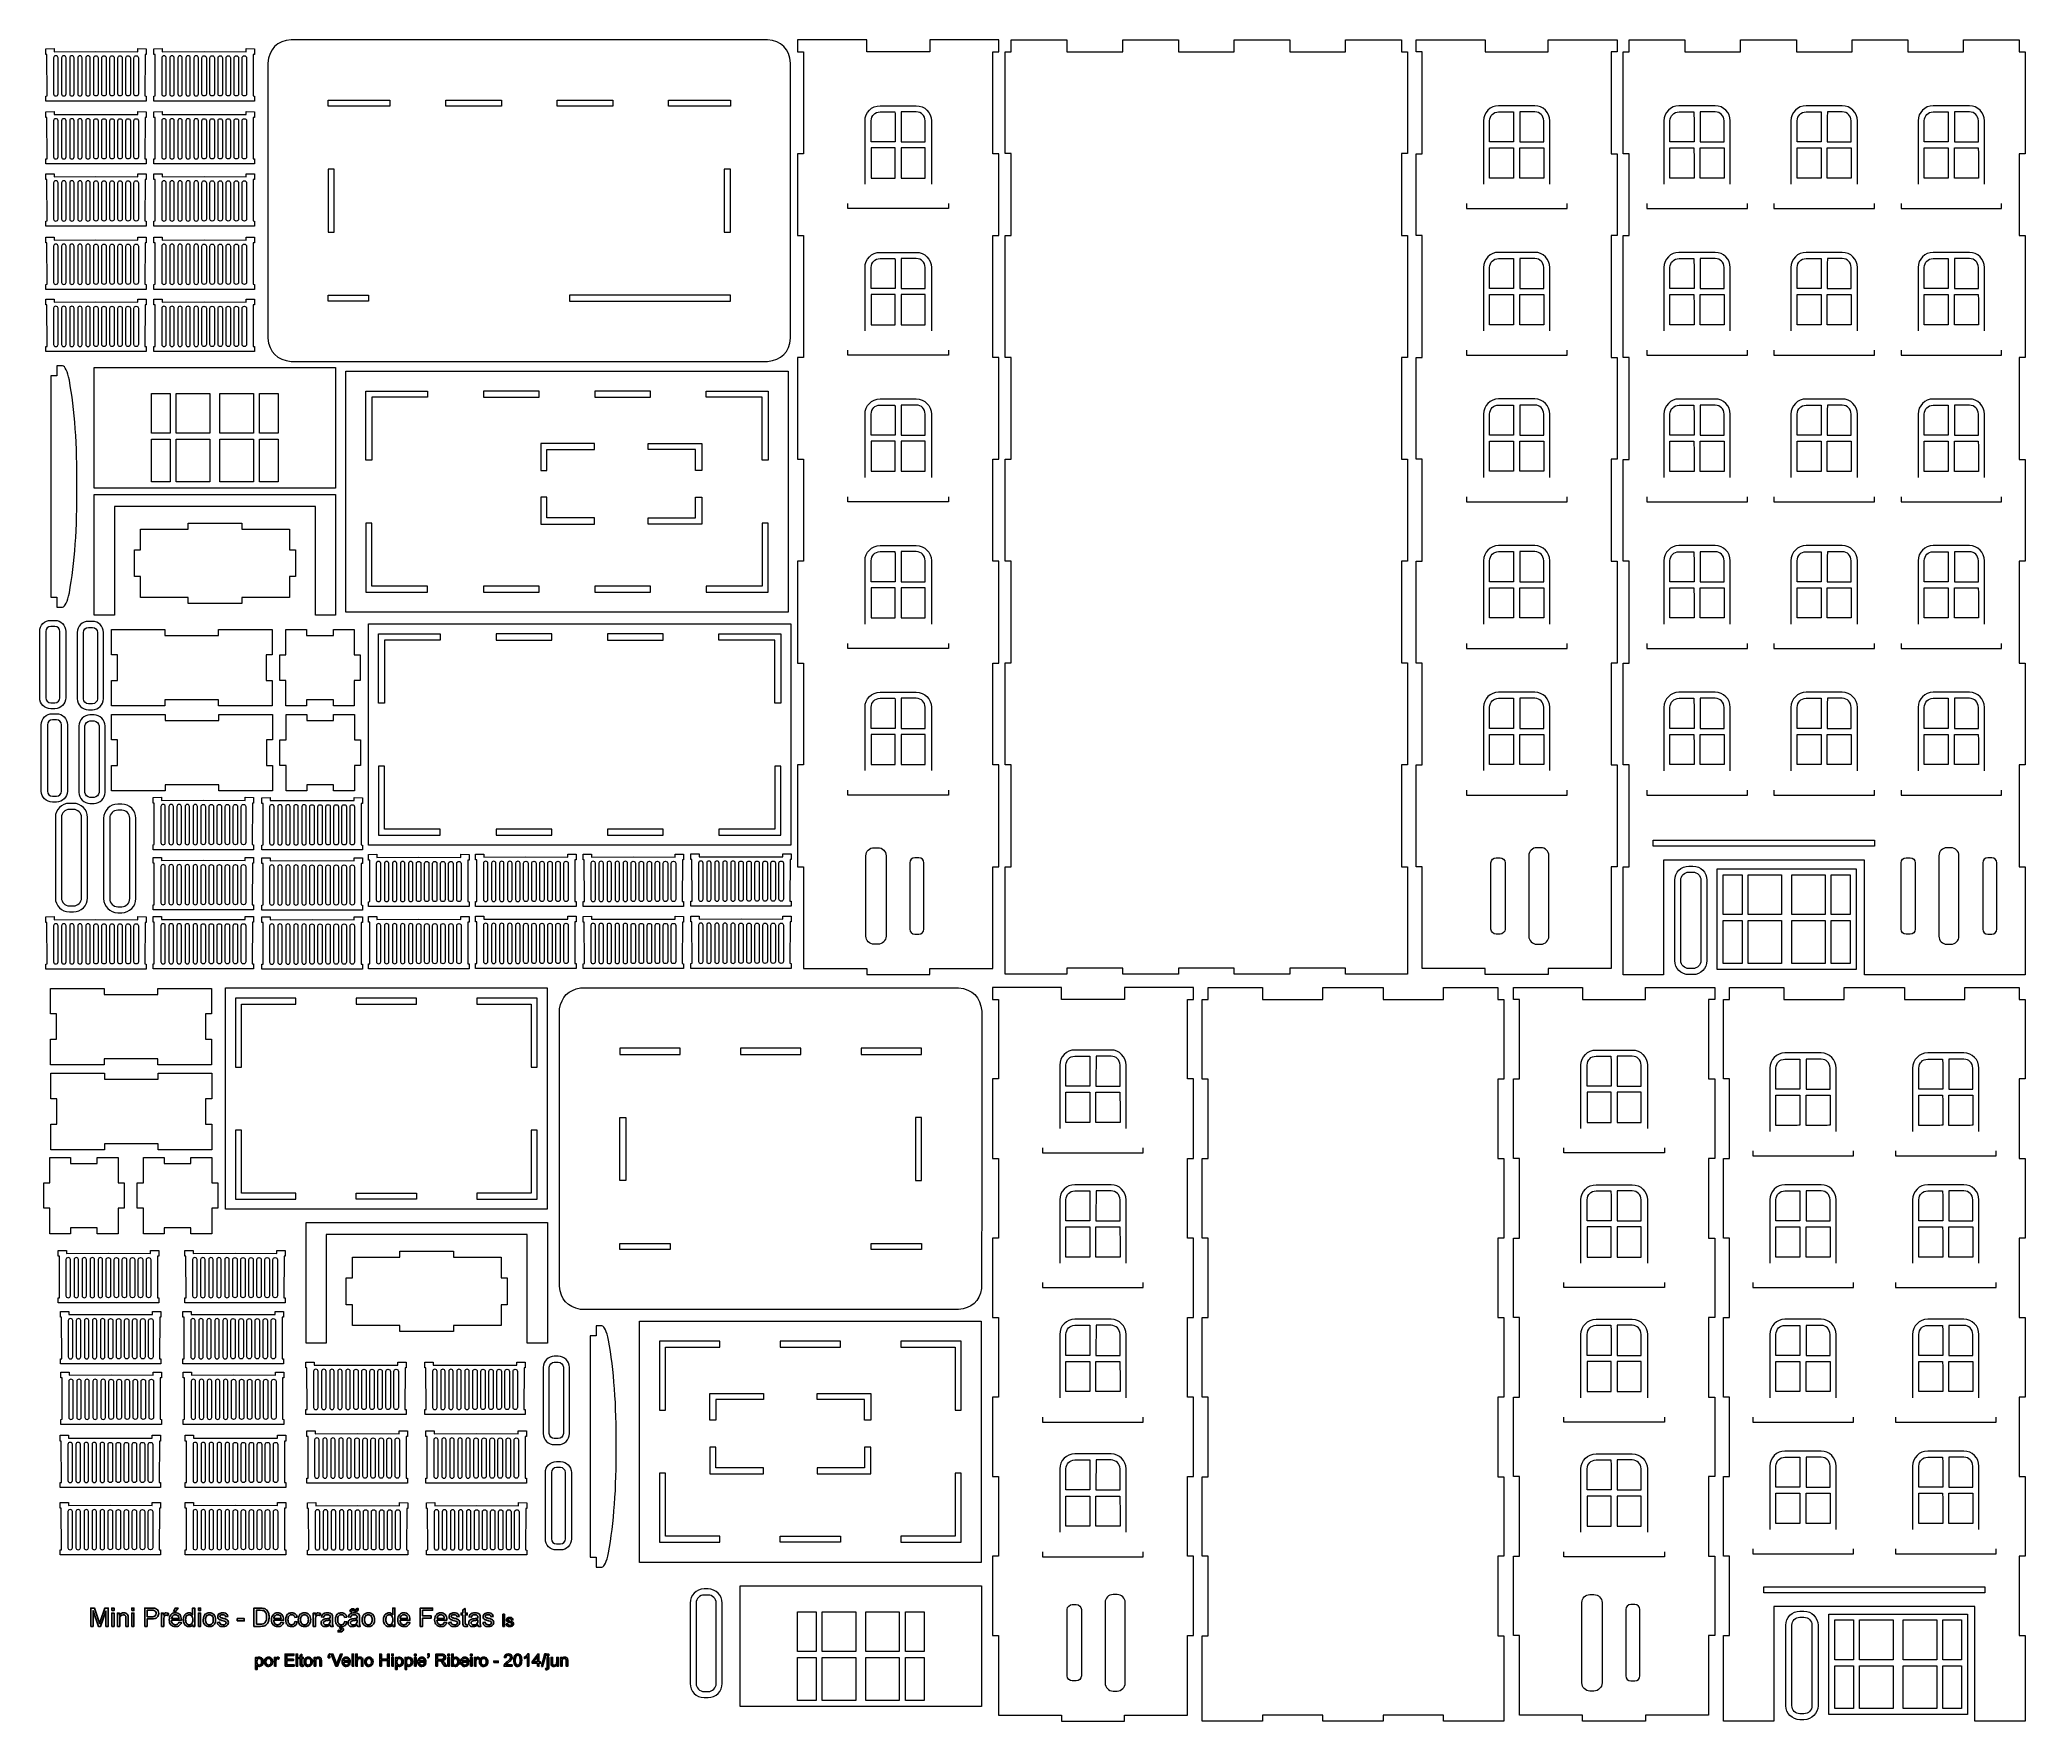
# Model space of a CAD drawing. Header units: millimetres. Extents: x -494 to 494, y -418 to 418.
import ezdxf

# ---------------------------------------------------------------- set-up
doc = ezdxf.new("R2010")
doc.units = ezdxf.units.MM
doc.header["$MEASUREMENT"] = 0

msp = doc.modelspace()

# ---------------------------------------------------------------- linework, layer by layer
at = {"lineweight": 9}
for points, knots in [([(-380.2743, 269.7641), (-380.2743, 360.9841), (-380.2743, 406.5941), (-380.2743, 406.5941), (-380.2743, 406.5941), (-379.624, 413.6544), (-375.764, 417.5178), (-368.6943, 418.1841), (-368.6943, 418.1841), (-368.6943, 418.1841), (-289.751, 418.1841), (-131.8643, 418.1841), (-131.8643, 418.1841), (-124.7971, 417.5169), (-120.9338, 413.6536), (-120.2743, 406.5941), (-120.2743, 406.5941), (-120.2743, 406.5941), (-120.2743, 360.9841), (-120.2743, 269.7641), (-120.2743, 269.7641), (-120.9358, 262.7126), (-124.7992, 258.8526), (-131.8643, 258.1841), (-131.8643, 258.1841), (-131.8643, 258.1841), (-210.8076, 258.1841), (-368.6943, 258.1841), (-368.6943, 258.1841), (-375.7619, 258.8517), (-379.6219, 262.7117), (-380.2743, 269.7641)], [0, 0, 0, 0, 0.11111111, 0.11111111, 0.11111111, 0.11111111, 0.22222222, 0.22222222, 0.22222222, 0.22222222, 0.33333333, 0.33333333, 0.33333333, 0.33333333, 0.44444444, 0.44444444, 0.44444444, 0.44444444, 0.55555556, 0.55555556, 0.55555556, 0.55555556, 0.66666667, 0.66666667, 0.66666667, 0.66666667, 0.77777778, 0.77777778, 0.77777778, 0.77777778, 1, 1, 1, 1]), ([(-19.8061, 412.1697), (-19.8061, 412.1697), (-19.8061, 361.4997), (-19.8061, 361.4997), (-19.8061, 361.4997), (-19.8061, 361.4997), (-16.8061, 361.4997), (-16.8061, 361.4997), (-16.8061, 361.4997), (-16.8061, 361.4997), (-16.8061, 320.8397), (-16.8061, 320.8397), (-16.8061, 320.8397), (-16.8061, 320.8397), (-19.8061, 320.8397), (-19.8061, 320.8397), (-19.8061, 320.8397), (-19.8061, 320.8397), (-19.8061, 260.1697), (-19.8061, 260.1697), (-19.8061, 260.1697), (-19.8061, 260.1697), (-16.8061, 260.1697), (-16.8061, 260.1697), (-16.8061, 260.1697), (-16.8061, 260.1697), (-16.8061, 209.4997), (-16.8061, 209.4997), (-16.8061, 209.4997), (-16.8061, 209.4997), (-19.8061, 209.4997), (-19.8061, 209.4997), (-19.8061, 209.4997), (-19.8061, 209.4997), (-19.8061, 158.8397), (-19.8061, 158.8397), (-19.8061, 158.8397), (-19.8061, 158.8397), (-16.8061, 158.8397), (-16.8061, 158.8397), (-16.8061, 158.8397), (-16.8061, 158.8397), (-16.8061, 108.1697), (-16.8061, 108.1697), (-16.8061, 108.1697), (-16.8061, 108.1697), (-19.8061, 108.1697), (-19.8061, 108.1697), (-19.8061, 108.1697), (-19.8061, 108.1697), (-19.8061, 57.4997), (-19.8061, 57.4997), (-19.8061, 57.4997), (-19.8061, 57.4997), (-16.8061, 57.4997), (-16.8061, 57.4997), (-16.8061, 57.4997), (-16.8061, 57.4997), (-16.8061, 6.8397), (-16.8061, 6.8397), (-16.8061, 6.8397), (-16.8061, 6.8397), (-19.8061, 6.8397), (-19.8061, 6.8397), (-19.8061, 6.8397), (-19.8061, 6.8397), (-19.8061, -43.6903), (-19.8061, -43.6903), (-19.8061, -43.6903), (-19.8061, -43.6903), (-51.1361, -43.6903), (-51.1361, -43.6903), (-51.1361, -43.6903), (-51.1361, -43.6903), (-51.1361, -46.6903), (-51.1361, -46.6903), (-51.1361, -46.6903), (-51.1361, -46.6903), (-82.4661, -46.6903), (-82.4661, -46.6903), (-82.4661, -46.6903), (-82.4661, -46.6903), (-82.4661, -43.6903), (-82.4661, -43.6903), (-82.4661, -43.6903), (-82.4661, -43.6903), (-113.8061, -43.6903), (-113.8061, -43.6903), (-113.8061, -43.6903), (-113.8061, -43.6903), (-113.8061, 6.8397), (-113.8061, 6.8397), (-113.8061, 6.8397), (-113.8061, 6.8397), (-116.8061, 6.8397), (-116.8061, 6.8397), (-116.8061, 6.8397), (-116.8061, 6.8397), (-116.8061, 57.4997), (-116.8061, 57.4997), (-116.8061, 57.4997), (-116.8061, 57.4997), (-113.8061, 57.4997), (-113.8061, 57.4997), (-113.8061, 57.4997), (-113.8061, 57.4997), (-113.8061, 108.1697), (-113.8061, 108.1697), (-113.8061, 108.1697), (-113.8061, 108.1697), (-116.8061, 108.1697), (-116.8061, 108.1697), (-116.8061, 108.1697), (-116.8061, 108.1697), (-116.8061, 158.8397), (-116.8061, 158.8397), (-116.8061, 158.8397), (-116.8061, 158.8397), (-113.8061, 158.8397), (-113.8061, 158.8397), (-113.8061, 158.8397), (-113.8061, 158.8397), (-113.8061, 209.4997), (-113.8061, 209.4997), (-113.8061, 209.4997), (-113.8061, 209.4997), (-116.8061, 209.4997), (-116.8061, 209.4997), (-116.8061, 209.4997), (-116.8061, 209.4997), (-116.8061, 260.1697), (-116.8061, 260.1697), (-116.8061, 260.1697), (-116.8061, 260.1697), (-113.8061, 260.1697), (-113.8061, 260.1697), (-113.8061, 260.1697), (-113.8061, 260.1697), (-113.8061, 320.8397), (-113.8061, 320.8397), (-113.8061, 320.8397), (-113.8061, 320.8397), (-116.8061, 320.8397), (-116.8061, 320.8397), (-116.8061, 320.8397), (-116.8061, 320.8397), (-116.8061, 361.4997), (-116.8061, 361.4997), (-116.8061, 361.4997), (-116.8061, 361.4997), (-113.8061, 361.4997), (-113.8061, 361.4997), (-113.8061, 361.4997), (-113.8061, 361.4997), (-113.8061, 412.1697), (-113.8061, 412.1697), (-113.8061, 412.1697), (-113.8061, 412.1697), (-116.8061, 412.1697), (-116.8061, 412.1697), (-116.8061, 412.1697), (-116.8061, 412.1697), (-116.8061, 418.1697), (-116.8061, 418.1697), (-116.8061, 418.1697), (-116.8061, 418.1697), (-82.4661, 418.1697), (-82.4661, 418.1697), (-82.4661, 418.1697), (-82.4661, 418.1697), (-82.4661, 412.1697), (-82.4661, 412.1697), (-82.4661, 412.1697), (-82.4661, 412.1697), (-51.1361, 412.1697), (-51.1361, 412.1697), (-51.1361, 412.1697), (-51.1361, 412.1697), (-51.1361, 418.1697), (-51.1361, 418.1697), (-51.1361, 418.1697), (-51.1361, 418.1697), (-16.8061, 418.1697), (-16.8061, 418.1697), (-16.8061, 418.1697), (-16.8061, 418.1697), (-16.8061, 412.1697), (-16.8061, 412.1697), (-16.8061, 412.1697), (-16.8061, 412.1697), (-19.8061, 412.1697), (-19.8061, 412.1697)], [0, 0, 0, 0, 0.02040816, 0.02040816, 0.02040816, 0.02040816, 0.04081633, 0.04081633, 0.04081633, 0.04081633, 0.06122449, 0.06122449, 0.06122449, 0.06122449, 0.08163265, 0.08163265, 0.08163265, 0.08163265, 0.10204082, 0.10204082, 0.10204082, 0.10204082, 0.12244898, 0.12244898, 0.12244898, 0.12244898, 0.14285714, 0.14285714, 0.14285714, 0.14285714, 0.16326531, 0.16326531, 0.16326531, 0.16326531, 0.18367347, 0.18367347, 0.18367347, 0.18367347, 0.20408163, 0.20408163, 0.20408163, 0.20408163, 0.2244898, 0.2244898, 0.2244898, 0.2244898, 0.24489796, 0.24489796, 0.24489796, 0.24489796, 0.26530612, 0.26530612, 0.26530612, 0.26530612, 0.28571429, 0.28571429, 0.28571429, 0.28571429, 0.30612245, 0.30612245, 0.30612245, 0.30612245, 0.32653061, 0.32653061, 0.32653061, 0.32653061, 0.34693878, 0.34693878, 0.34693878, 0.34693878, 0.36734694, 0.36734694, 0.36734694, 0.36734694, 0.3877551, 0.3877551, 0.3877551, 0.3877551, 0.40816327, 0.40816327, 0.40816327, 0.40816327, 0.42857143, 0.42857143, 0.42857143, 0.42857143, 0.44897959, 0.44897959, 0.44897959, 0.44897959, 0.46938776, 0.46938776, 0.46938776, 0.46938776, 0.48979592, 0.48979592, 0.48979592, 0.48979592, 0.51020408, 0.51020408, 0.51020408, 0.51020408, 0.53061224, 0.53061224, 0.53061224, 0.53061224, 0.55102041, 0.55102041, 0.55102041, 0.55102041, 0.57142857, 0.57142857, 0.57142857, 0.57142857, 0.59183673, 0.59183673, 0.59183673, 0.59183673, 0.6122449, 0.6122449, 0.6122449, 0.6122449, 0.63265306, 0.63265306, 0.63265306, 0.63265306, 0.65306122, 0.65306122, 0.65306122, 0.65306122, 0.67346939, 0.67346939, 0.67346939, 0.67346939, 0.69387755, 0.69387755, 0.69387755, 0.69387755, 0.71428571, 0.71428571, 0.71428571, 0.71428571, 0.73469388, 0.73469388, 0.73469388, 0.73469388, 0.75510204, 0.75510204, 0.75510204, 0.75510204, 0.7755102, 0.7755102, 0.7755102, 0.7755102, 0.79591837, 0.79591837, 0.79591837, 0.79591837, 0.81632653, 0.81632653, 0.81632653, 0.81632653, 0.83673469, 0.83673469, 0.83673469, 0.83673469, 0.85714286, 0.85714286, 0.85714286, 0.85714286, 0.87755102, 0.87755102, 0.87755102, 0.87755102, 0.89795918, 0.89795918, 0.89795918, 0.89795918, 0.91836735, 0.91836735, 0.91836735, 0.91836735, 0.93877551, 0.93877551, 0.93877551, 0.93877551, 0.95918367, 0.95918367, 0.95918367, 0.95918367, 1, 1, 1, 1]), ([(-13.5647, 6.8544), (-13.5647, 6.8544), (-13.5647, -46.6656), (-13.5647, -46.6656), (-13.5647, -46.6656), (-13.5647, -46.6656), (17.1553, -46.6656), (17.1553, -46.6656), (17.1553, -46.6656), (17.1553, -46.6656), (17.1553, -43.6656), (17.1553, -43.6656), (17.1553, -43.6656), (17.1553, -43.6656), (44.8653, -43.6656), (44.8653, -43.6656), (44.8653, -43.6656), (44.8653, -43.6656), (44.8653, -46.6656), (44.8653, -46.6656), (44.8653, -46.6656), (44.8653, -46.6656), (72.5753, -46.6656), (72.5753, -46.6656), (72.5753, -46.6656), (72.5753, -46.6656), (72.5753, -43.6656), (72.5753, -43.6656), (72.5753, -43.6656), (72.5753, -43.6656), (100.2953, -43.6656), (100.2953, -43.6656), (100.2953, -43.6656), (100.2953, -43.6656), (100.2953, -46.6656), (100.2953, -46.6656), (100.2953, -46.6656), (100.2953, -46.6656), (128.0053, -46.6656), (128.0053, -46.6656), (128.0053, -46.6656), (128.0053, -46.6656), (128.0053, -43.6656), (128.0053, -43.6656), (128.0053, -43.6656), (128.0053, -43.6656), (155.7253, -43.6656), (155.7253, -43.6656), (155.7253, -43.6656), (155.7253, -43.6656), (155.7253, -46.6656), (155.7253, -46.6656), (155.7253, -46.6656), (155.7253, -46.6656), (186.4353, -46.6656), (186.4353, -46.6656), (186.4353, -46.6656), (186.4353, -46.6656), (186.4353, 6.8544), (186.4353, 6.8544), (186.4353, 6.8544), (186.4353, 6.8544), (183.4353, 6.8544), (183.4353, 6.8544), (183.4353, 6.8544), (183.4353, 6.8544), (183.4353, 57.5244), (183.4353, 57.5244), (183.4353, 57.5244), (183.4353, 57.5244), (186.4353, 57.5244), (186.4353, 57.5244), (186.4353, 57.5244), (186.4353, 57.5244), (186.4353, 108.1944), (186.4353, 108.1944), (186.4353, 108.1944), (186.4353, 108.1944), (183.4353, 108.1944), (183.4353, 108.1944), (183.4353, 108.1944), (183.4353, 108.1944), (183.4353, 158.8544), (183.4353, 158.8544), (183.4353, 158.8544), (183.4353, 158.8544), (186.4353, 158.8544), (186.4353, 158.8544), (186.4353, 158.8544), (186.4353, 158.8544), (186.4353, 209.5244), (186.4353, 209.5244), (186.4353, 209.5244), (186.4353, 209.5244), (183.4353, 209.5244), (183.4353, 209.5244), (183.4353, 209.5244), (183.4353, 209.5244), (183.4353, 260.1944), (183.4353, 260.1944), (183.4353, 260.1944), (183.4353, 260.1944), (186.4353, 260.1944), (186.4353, 260.1944), (186.4353, 260.1944), (186.4353, 260.1944), (186.4353, 320.8544), (186.4353, 320.8544), (186.4353, 320.8544), (186.4353, 320.8544), (183.4353, 320.8544), (183.4353, 320.8544), (183.4353, 320.8544), (183.4353, 320.8544), (183.4353, 361.5244), (183.4353, 361.5244), (183.4353, 361.5244), (183.4353, 361.5244), (186.4353, 361.5244), (186.4353, 361.5244), (186.4353, 361.5244), (186.4353, 361.5244), (186.4353, 412.1944), (186.4353, 412.1944), (186.4353, 412.1944), (186.4353, 412.1944), (183.4353, 412.1944), (183.4353, 412.1944), (183.4353, 412.1944), (183.4353, 412.1944), (183.4353, 418.1944), (183.4353, 418.1944), (183.4353, 418.1944), (183.4353, 418.1944), (155.7153, 418.1944), (155.7153, 418.1944), (155.7153, 418.1944), (155.7153, 418.1944), (155.7153, 412.1944), (155.7153, 412.1944), (155.7153, 412.1944), (155.7153, 412.1944), (128.0053, 412.1944), (128.0053, 412.1944), (128.0053, 412.1944), (128.0053, 412.1944), (128.0053, 418.1944), (128.0053, 418.1944), (128.0053, 418.1944), (128.0053, 418.1944), (100.2953, 418.1944), (100.2953, 418.1944), (100.2953, 418.1944), (100.2953, 418.1944), (100.2953, 412.1944), (100.2953, 412.1944), (100.2953, 412.1944), (100.2953, 412.1944), (72.5753, 412.1944), (72.5753, 412.1944), (72.5753, 412.1944), (72.5753, 412.1944), (72.5753, 418.1944), (72.5753, 418.1944), (72.5753, 418.1944), (72.5753, 418.1944), (44.8653, 418.1944), (44.8653, 418.1944), (44.8653, 418.1944), (44.8653, 418.1944), (44.8653, 412.1944), (44.8653, 412.1944), (44.8653, 412.1944), (44.8653, 412.1944), (17.1453, 412.1944), (17.1453, 412.1944), (17.1453, 412.1944), (17.1453, 412.1944), (17.1453, 418.1944), (17.1453, 418.1944), (17.1453, 418.1944), (17.1453, 418.1944), (-10.5647, 418.1944), (-10.5647, 418.1944), (-10.5647, 418.1944), (-10.5647, 418.1944), (-10.5647, 412.1944), (-10.5647, 412.1944), (-10.5647, 412.1944), (-10.5647, 412.1944), (-13.5647, 412.1944), (-13.5647, 412.1944), (-13.5647, 412.1944), (-13.5647, 412.1944), (-13.5647, 361.5244), (-13.5647, 361.5244), (-13.5647, 361.5244), (-13.5647, 361.5244), (-10.5647, 361.5244), (-10.5647, 361.5244), (-10.5647, 361.5244), (-10.5647, 361.5244), (-10.5647, 320.8544), (-10.5647, 320.8544), (-10.5647, 320.8544), (-10.5647, 320.8544), (-13.5647, 320.8544), (-13.5647, 320.8544), (-13.5647, 320.8544), (-13.5647, 320.8544), (-13.5647, 260.1944), (-13.5647, 260.1944), (-13.5647, 260.1944), (-13.5647, 260.1944), (-10.5647, 260.1944), (-10.5647, 260.1944), (-10.5647, 260.1944), (-10.5647, 260.1944), (-10.5647, 209.5244), (-10.5647, 209.5244), (-10.5647, 209.5244), (-10.5647, 209.5244), (-13.5647, 209.5244), (-13.5647, 209.5244), (-13.5647, 209.5244), (-13.5647, 209.5244), (-13.5647, 158.8544), (-13.5647, 158.8544), (-13.5647, 158.8544), (-13.5647, 158.8544), (-10.5647, 158.8544), (-10.5647, 158.8544), (-10.5647, 158.8544), (-10.5647, 158.8544), (-10.5647, 108.1944), (-10.5647, 108.1944), (-10.5647, 108.1944), (-10.5647, 108.1944), (-13.5647, 108.1944), (-13.5647, 108.1944), (-13.5647, 108.1944), (-13.5647, 108.1944), (-13.5647, 57.5244), (-13.5647, 57.5244), (-13.5647, 57.5244), (-13.5647, 57.5244), (-10.5647, 57.5244), (-10.5647, 57.5244), (-10.5647, 57.5244), (-10.5647, 57.5244), (-10.5647, 6.8544), (-10.5647, 6.8544), (-10.5647, 6.8544), (-10.5647, 6.8544), (-13.5647, 6.8544), (-13.5647, 6.8544)], [0, 0, 0, 0, 0.01538462, 0.01538462, 0.01538462, 0.01538462, 0.03076923, 0.03076923, 0.03076923, 0.03076923, 0.04615385, 0.04615385, 0.04615385, 0.04615385, 0.06153846, 0.06153846, 0.06153846, 0.06153846, 0.07692308, 0.07692308, 0.07692308, 0.07692308, 0.09230769, 0.09230769, 0.09230769, 0.09230769, 0.10769231, 0.10769231, 0.10769231, 0.10769231, 0.12307692, 0.12307692, 0.12307692, 0.12307692, 0.13846154, 0.13846154, 0.13846154, 0.13846154, 0.15384615, 0.15384615, 0.15384615, 0.15384615, 0.16923077, 0.16923077, 0.16923077, 0.16923077, 0.18461538, 0.18461538, 0.18461538, 0.18461538, 0.2, 0.2, 0.2, 0.2, 0.21538462, 0.21538462, 0.21538462, 0.21538462, 0.23076923, 0.23076923, 0.23076923, 0.23076923, 0.24615385, 0.24615385, 0.24615385, 0.24615385, 0.26153846, 0.26153846, 0.26153846, 0.26153846, 0.27692308, 0.27692308, 0.27692308, 0.27692308, 0.29230769, 0.29230769, 0.29230769, 0.29230769, 0.30769231, 0.30769231, 0.30769231, 0.30769231, 0.32307692, 0.32307692, 0.32307692, 0.32307692, 0.33846154, 0.33846154, 0.33846154, 0.33846154, 0.35384615, 0.35384615, 0.35384615, 0.35384615, 0.36923077, 0.36923077, 0.36923077, 0.36923077, 0.38461538, 0.38461538, 0.38461538, 0.38461538, 0.4, 0.4, 0.4, 0.4, 0.41538462, 0.41538462, 0.41538462, 0.41538462, 0.43076923, 0.43076923, 0.43076923, 0.43076923, 0.44615385, 0.44615385, 0.44615385, 0.44615385, 0.46153846, 0.46153846, 0.46153846, 0.46153846, 0.47692308, 0.47692308, 0.47692308, 0.47692308, 0.49230769, 0.49230769, 0.49230769, 0.49230769, 0.50769231, 0.50769231, 0.50769231, 0.50769231, 0.52307692, 0.52307692, 0.52307692, 0.52307692, 0.53846154, 0.53846154, 0.53846154, 0.53846154, 0.55384615, 0.55384615, 0.55384615, 0.55384615, 0.56923077, 0.56923077, 0.56923077, 0.56923077, 0.58461538, 0.58461538, 0.58461538, 0.58461538, 0.6, 0.6, 0.6, 0.6, 0.61538462, 0.61538462, 0.61538462, 0.61538462, 0.63076923, 0.63076923, 0.63076923, 0.63076923, 0.64615385, 0.64615385, 0.64615385, 0.64615385, 0.66153846, 0.66153846, 0.66153846, 0.66153846, 0.67692308, 0.67692308, 0.67692308, 0.67692308, 0.69230769, 0.69230769, 0.69230769, 0.69230769, 0.70769231, 0.70769231, 0.70769231, 0.70769231, 0.72307692, 0.72307692, 0.72307692, 0.72307692, 0.73846154, 0.73846154, 0.73846154, 0.73846154, 0.75384615, 0.75384615, 0.75384615, 0.75384615, 0.76923077, 0.76923077, 0.76923077, 0.76923077, 0.78461538, 0.78461538, 0.78461538, 0.78461538, 0.8, 0.8, 0.8, 0.8, 0.81538462, 0.81538462, 0.81538462, 0.81538462, 0.83076923, 0.83076923, 0.83076923, 0.83076923, 0.84615385, 0.84615385, 0.84615385, 0.84615385, 0.86153846, 0.86153846, 0.86153846, 0.86153846, 0.87692308, 0.87692308, 0.87692308, 0.87692308, 0.89230769, 0.89230769, 0.89230769, 0.89230769, 0.90769231, 0.90769231, 0.90769231, 0.90769231, 0.92307692, 0.92307692, 0.92307692, 0.92307692, 0.93846154, 0.93846154, 0.93846154, 0.93846154, 0.95384615, 0.95384615, 0.95384615, 0.95384615, 0.96923077, 0.96923077, 0.96923077, 0.96923077, 1, 1, 1, 1]), ([(193.7939, 412.1697), (193.7939, 412.1697), (193.7939, 361.4997), (193.7939, 361.4997), (193.7939, 361.4997), (193.7939, 361.4997), (190.7939, 361.4997), (190.7939, 361.4997), (190.7939, 361.4997), (190.7939, 361.4997), (190.7939, 320.8397), (190.7939, 320.8397), (190.7939, 320.8397), (190.7939, 320.8397), (193.7939, 320.8397), (193.7939, 320.8397), (193.7939, 320.8397), (193.7939, 320.8397), (193.7939, 260.1697), (193.7939, 260.1697), (193.7939, 260.1697), (193.7939, 260.1697), (190.7939, 260.1697), (190.7939, 260.1697), (190.7939, 260.1697), (190.7939, 260.1697), (190.7939, 209.4997), (190.7939, 209.4997), (190.7939, 209.4997), (190.7939, 209.4997), (193.7939, 209.4997), (193.7939, 209.4997), (193.7939, 209.4997), (193.7939, 209.4997), (193.7939, 158.8397), (193.7939, 158.8397), (193.7939, 158.8397), (193.7939, 158.8397), (190.7939, 158.8397), (190.7939, 158.8397), (190.7939, 158.8397), (190.7939, 158.8397), (190.7939, 108.1697), (190.7939, 108.1697), (190.7939, 108.1697), (190.7939, 108.1697), (193.7939, 108.1697), (193.7939, 108.1697), (193.7939, 108.1697), (193.7939, 108.1697), (193.7939, 57.4997), (193.7939, 57.4997), (193.7939, 57.4997), (193.7939, 57.4997), (190.7939, 57.4997), (190.7939, 57.4997), (190.7939, 57.4997), (190.7939, 57.4997), (190.7939, 6.8397), (190.7939, 6.8397), (190.7939, 6.8397), (190.7939, 6.8397), (193.7939, 6.8397), (193.7939, 6.8397), (193.7939, 6.8397), (193.7939, 6.8397), (193.7939, -43.6903), (193.7939, -43.6903), (193.7939, -43.6903), (193.7939, -43.6903), (225.1239, -43.6903), (225.1239, -43.6903), (225.1239, -43.6903), (225.1239, -43.6903), (225.1239, -46.6903), (225.1239, -46.6903), (225.1239, -46.6903), (225.1239, -46.6903), (256.4539, -46.6903), (256.4539, -46.6903), (256.4539, -46.6903), (256.4539, -46.6903), (256.4539, -43.6903), (256.4539, -43.6903), (256.4539, -43.6903), (256.4539, -43.6903), (287.7939, -43.6903), (287.7939, -43.6903), (287.7939, -43.6903), (287.7939, -43.6903), (287.7939, 6.8397), (287.7939, 6.8397), (287.7939, 6.8397), (287.7939, 6.8397), (290.7939, 6.8397), (290.7939, 6.8397), (290.7939, 6.8397), (290.7939, 6.8397), (290.7939, 57.4997), (290.7939, 57.4997), (290.7939, 57.4997), (290.7939, 57.4997), (287.7939, 57.4997), (287.7939, 57.4997), (287.7939, 57.4997), (287.7939, 57.4997), (287.7939, 108.1697), (287.7939, 108.1697), (287.7939, 108.1697), (287.7939, 108.1697), (290.7939, 108.1697), (290.7939, 108.1697), (290.7939, 108.1697), (290.7939, 108.1697), (290.7939, 158.8397), (290.7939, 158.8397), (290.7939, 158.8397), (290.7939, 158.8397), (287.7939, 158.8397), (287.7939, 158.8397), (287.7939, 158.8397), (287.7939, 158.8397), (287.7939, 209.4997), (287.7939, 209.4997), (287.7939, 209.4997), (287.7939, 209.4997), (290.7939, 209.4997), (290.7939, 209.4997), (290.7939, 209.4997), (290.7939, 209.4997), (290.7939, 260.1697), (290.7939, 260.1697), (290.7939, 260.1697), (290.7939, 260.1697), (287.7939, 260.1697), (287.7939, 260.1697), (287.7939, 260.1697), (287.7939, 260.1697), (287.7939, 320.8397), (287.7939, 320.8397), (287.7939, 320.8397), (287.7939, 320.8397), (290.7939, 320.8397), (290.7939, 320.8397), (290.7939, 320.8397), (290.7939, 320.8397), (290.7939, 361.4997), (290.7939, 361.4997), (290.7939, 361.4997), (290.7939, 361.4997), (287.7939, 361.4997), (287.7939, 361.4997), (287.7939, 361.4997), (287.7939, 361.4997), (287.7939, 412.1697), (287.7939, 412.1697), (287.7939, 412.1697), (287.7939, 412.1697), (290.7939, 412.1697), (290.7939, 412.1697), (290.7939, 412.1697), (290.7939, 412.1697), (290.7939, 418.1697), (290.7939, 418.1697), (290.7939, 418.1697), (290.7939, 418.1697), (256.4539, 418.1697), (256.4539, 418.1697), (256.4539, 418.1697), (256.4539, 418.1697), (256.4539, 412.1697), (256.4539, 412.1697), (256.4539, 412.1697), (256.4539, 412.1697), (225.1239, 412.1697), (225.1239, 412.1697), (225.1239, 412.1697), (225.1239, 412.1697), (225.1239, 418.1697), (225.1239, 418.1697), (225.1239, 418.1697), (225.1239, 418.1697), (190.7939, 418.1697), (190.7939, 418.1697), (190.7939, 418.1697), (190.7939, 418.1697), (190.7939, 412.1697), (190.7939, 412.1697), (190.7939, 412.1697), (190.7939, 412.1697), (193.7939, 412.1697), (193.7939, 412.1697)], [0, 0, 0, 0, 0.02040816, 0.02040816, 0.02040816, 0.02040816, 0.04081633, 0.04081633, 0.04081633, 0.04081633, 0.06122449, 0.06122449, 0.06122449, 0.06122449, 0.08163265, 0.08163265, 0.08163265, 0.08163265, 0.10204082, 0.10204082, 0.10204082, 0.10204082, 0.12244898, 0.12244898, 0.12244898, 0.12244898, 0.14285714, 0.14285714, 0.14285714, 0.14285714, 0.16326531, 0.16326531, 0.16326531, 0.16326531, 0.18367347, 0.18367347, 0.18367347, 0.18367347, 0.20408163, 0.20408163, 0.20408163, 0.20408163, 0.2244898, 0.2244898, 0.2244898, 0.2244898, 0.24489796, 0.24489796, 0.24489796, 0.24489796, 0.26530612, 0.26530612, 0.26530612, 0.26530612, 0.28571429, 0.28571429, 0.28571429, 0.28571429, 0.30612245, 0.30612245, 0.30612245, 0.30612245, 0.32653061, 0.32653061, 0.32653061, 0.32653061, 0.34693878, 0.34693878, 0.34693878, 0.34693878, 0.36734694, 0.36734694, 0.36734694, 0.36734694, 0.3877551, 0.3877551, 0.3877551, 0.3877551, 0.40816327, 0.40816327, 0.40816327, 0.40816327, 0.42857143, 0.42857143, 0.42857143, 0.42857143, 0.44897959, 0.44897959, 0.44897959, 0.44897959, 0.46938776, 0.46938776, 0.46938776, 0.46938776, 0.48979592, 0.48979592, 0.48979592, 0.48979592, 0.51020408, 0.51020408, 0.51020408, 0.51020408, 0.53061224, 0.53061224, 0.53061224, 0.53061224, 0.55102041, 0.55102041, 0.55102041, 0.55102041, 0.57142857, 0.57142857, 0.57142857, 0.57142857, 0.59183673, 0.59183673, 0.59183673, 0.59183673, 0.6122449, 0.6122449, 0.6122449, 0.6122449, 0.63265306, 0.63265306, 0.63265306, 0.63265306, 0.65306122, 0.65306122, 0.65306122, 0.65306122, 0.67346939, 0.67346939, 0.67346939, 0.67346939, 0.69387755, 0.69387755, 0.69387755, 0.69387755, 0.71428571, 0.71428571, 0.71428571, 0.71428571, 0.73469388, 0.73469388, 0.73469388, 0.73469388, 0.75510204, 0.75510204, 0.75510204, 0.75510204, 0.7755102, 0.7755102, 0.7755102, 0.7755102, 0.79591837, 0.79591837, 0.79591837, 0.79591837, 0.81632653, 0.81632653, 0.81632653, 0.81632653, 0.83673469, 0.83673469, 0.83673469, 0.83673469, 0.85714286, 0.85714286, 0.85714286, 0.85714286, 0.87755102, 0.87755102, 0.87755102, 0.87755102, 0.89795918, 0.89795918, 0.89795918, 0.89795918, 0.91836735, 0.91836735, 0.91836735, 0.91836735, 0.93877551, 0.93877551, 0.93877551, 0.93877551, 0.95918367, 0.95918367, 0.95918367, 0.95918367, 1, 1, 1, 1]), ([(293.7409, 6.8098), (293.7409, 6.8098), (293.7409, -46.8502), (293.7409, -46.8502), (293.7409, -46.8502), (293.7409, -46.8502), (313.7409, -46.8502), (313.7409, -46.8502), (313.7409, -46.8502), (313.7409, -46.8502), (313.7409, 10.1498), (313.7409, 10.1498), (313.7409, 10.1498), (313.7409, 10.1498), (413.7409, 10.1498), (413.7409, 10.1498), (413.7409, 10.1498), (413.7409, 10.1498), (413.7409, -46.8502), (413.7409, -46.8502), (413.7409, -46.8502), (413.7409, -46.8502), (493.7409, -46.8502), (493.7409, -46.8502), (493.7409, -46.8502), (493.7409, -46.8502), (493.7409, 6.8098), (493.7409, 6.8098), (493.7409, 6.8098), (493.7409, 6.8098), (490.7409, 6.8098), (490.7409, 6.8098), (490.7409, 6.8098), (490.7409, 6.8098), (490.7409, 57.4798), (490.7409, 57.4798), (490.7409, 57.4798), (490.7409, 57.4798), (493.7409, 57.4798), (493.7409, 57.4798), (493.7409, 57.4798), (493.7409, 57.4798), (493.7409, 108.1498), (493.7409, 108.1498), (493.7409, 108.1498), (493.7409, 108.1498), (490.7409, 108.1498), (490.7409, 108.1498), (490.7409, 108.1498), (490.7409, 108.1498), (490.7409, 158.8098), (490.7409, 158.8098), (490.7409, 158.8098), (490.7409, 158.8098), (493.7409, 158.8098), (493.7409, 158.8098), (493.7409, 158.8098), (493.7409, 158.8098), (493.7409, 209.4798), (493.7409, 209.4798), (493.7409, 209.4798), (493.7409, 209.4798), (490.7409, 209.4798), (490.7409, 209.4798), (490.7409, 209.4798), (490.7409, 209.4798), (490.7409, 260.1498), (490.7409, 260.1498), (490.7409, 260.1498), (490.7409, 260.1498), (493.7409, 260.1498), (493.7409, 260.1498), (493.7409, 260.1498), (493.7409, 260.1498), (493.7409, 320.8098), (493.7409, 320.8098), (493.7409, 320.8098), (493.7409, 320.8098), (490.7409, 320.8098), (490.7409, 320.8098), (490.7409, 320.8098), (490.7409, 320.8098), (490.7409, 361.4798), (490.7409, 361.4798), (490.7409, 361.4798), (490.7409, 361.4798), (493.7409, 361.4798), (493.7409, 361.4798), (493.7409, 361.4798), (493.7409, 361.4798), (493.7409, 412.1498), (493.7409, 412.1498), (493.7409, 412.1498), (493.7409, 412.1498), (490.7409, 412.1498), (490.7409, 412.1498), (490.7409, 412.1498), (490.7409, 412.1498), (490.7409, 418.1498), (490.7409, 418.1498), (490.7409, 418.1498), (490.7409, 418.1498), (463.0209, 418.1498), (463.0209, 418.1498), (463.0209, 418.1498), (463.0209, 418.1498), (463.0209, 412.1498), (463.0209, 412.1498), (463.0209, 412.1498), (463.0209, 412.1498), (435.3109, 412.1498), (435.3109, 412.1498), (435.3109, 412.1498), (435.3109, 412.1498), (435.3109, 418.1498), (435.3109, 418.1498), (435.3109, 418.1498), (435.3109, 418.1498), (407.6009, 418.1498), (407.6009, 418.1498), (407.6009, 418.1498), (407.6009, 418.1498), (407.6009, 412.1498), (407.6009, 412.1498), (407.6009, 412.1498), (407.6009, 412.1498), (379.8809, 412.1498), (379.8809, 412.1498), (379.8809, 412.1498), (379.8809, 412.1498), (379.8809, 418.1498), (379.8809, 418.1498), (379.8809, 418.1498), (379.8809, 418.1498), (352.1709, 418.1498), (352.1709, 418.1498), (352.1709, 418.1498), (352.1709, 418.1498), (352.1709, 412.1498), (352.1709, 412.1498), (352.1709, 412.1498), (352.1709, 412.1498), (324.4509, 412.1498), (324.4509, 412.1498), (324.4509, 412.1498), (324.4509, 412.1498), (324.4509, 418.1498), (324.4509, 418.1498), (324.4509, 418.1498), (324.4509, 418.1498), (296.7409, 418.1498), (296.7409, 418.1498), (296.7409, 418.1498), (296.7409, 418.1498), (296.7409, 412.1498), (296.7409, 412.1498), (296.7409, 412.1498), (296.7409, 412.1498), (293.7409, 412.1498), (293.7409, 412.1498), (293.7409, 412.1498), (293.7409, 412.1498), (293.7409, 361.4798), (293.7409, 361.4798), (293.7409, 361.4798), (293.7409, 361.4798), (296.7409, 361.4798), (296.7409, 361.4798), (296.7409, 361.4798), (296.7409, 361.4798), (296.7409, 320.8098), (296.7409, 320.8098), (296.7409, 320.8098), (296.7409, 320.8098), (293.7409, 320.8098), (293.7409, 320.8098), (293.7409, 320.8098), (293.7409, 320.8098), (293.7409, 260.1498), (293.7409, 260.1498), (293.7409, 260.1498), (293.7409, 260.1498), (296.7409, 260.1498), (296.7409, 260.1498), (296.7409, 260.1498), (296.7409, 260.1498), (296.7409, 209.4798), (296.7409, 209.4798), (296.7409, 209.4798), (296.7409, 209.4798), (293.7409, 209.4798), (293.7409, 209.4798), (293.7409, 209.4798), (293.7409, 209.4798), (293.7409, 158.8098), (293.7409, 158.8098), (293.7409, 158.8098), (293.7409, 158.8098), (296.7409, 158.8098), (296.7409, 158.8098), (296.7409, 158.8098), (296.7409, 158.8098), (296.7409, 108.1498), (296.7409, 108.1498), (296.7409, 108.1498), (296.7409, 108.1498), (293.7409, 108.1498), (293.7409, 108.1498), (293.7409, 108.1498), (293.7409, 108.1498), (293.7409, 57.4798), (293.7409, 57.4798), (293.7409, 57.4798), (293.7409, 57.4798), (296.7409, 57.4798), (296.7409, 57.4798), (296.7409, 57.4798), (296.7409, 57.4798), (296.7409, 6.8098), (296.7409, 6.8098), (296.7409, 6.8098), (296.7409, 6.8098), (293.7409, 6.8098), (293.7409, 6.8098)], [0, 0, 0, 0, 0.01754386, 0.01754386, 0.01754386, 0.01754386, 0.03508772, 0.03508772, 0.03508772, 0.03508772, 0.05263158, 0.05263158, 0.05263158, 0.05263158, 0.07017544, 0.07017544, 0.07017544, 0.07017544, 0.0877193, 0.0877193, 0.0877193, 0.0877193, 0.10526316, 0.10526316, 0.10526316, 0.10526316, 0.12280702, 0.12280702, 0.12280702, 0.12280702, 0.14035088, 0.14035088, 0.14035088, 0.14035088, 0.15789474, 0.15789474, 0.15789474, 0.15789474, 0.1754386, 0.1754386, 0.1754386, 0.1754386, 0.19298246, 0.19298246, 0.19298246, 0.19298246, 0.21052632, 0.21052632, 0.21052632, 0.21052632, 0.22807018, 0.22807018, 0.22807018, 0.22807018, 0.24561404, 0.24561404, 0.24561404, 0.24561404, 0.26315789, 0.26315789, 0.26315789, 0.26315789, 0.28070175, 0.28070175, 0.28070175, 0.28070175, 0.29824561, 0.29824561, 0.29824561, 0.29824561, 0.31578947, 0.31578947, 0.31578947, 0.31578947, 0.33333333, 0.33333333, 0.33333333, 0.33333333, 0.35087719, 0.35087719, 0.35087719, 0.35087719, 0.36842105, 0.36842105, 0.36842105, 0.36842105, 0.38596491, 0.38596491, 0.38596491, 0.38596491, 0.40350877, 0.40350877, 0.40350877, 0.40350877, 0.42105263, 0.42105263, 0.42105263, 0.42105263, 0.43859649, 0.43859649, 0.43859649, 0.43859649, 0.45614035, 0.45614035, 0.45614035, 0.45614035, 0.47368421, 0.47368421, 0.47368421, 0.47368421, 0.49122807, 0.49122807, 0.49122807, 0.49122807, 0.50877193, 0.50877193, 0.50877193, 0.50877193, 0.52631579, 0.52631579, 0.52631579, 0.52631579, 0.54385965, 0.54385965, 0.54385965, 0.54385965, 0.56140351, 0.56140351, 0.56140351, 0.56140351, 0.57894737, 0.57894737, 0.57894737, 0.57894737, 0.59649123, 0.59649123, 0.59649123, 0.59649123, 0.61403509, 0.61403509, 0.61403509, 0.61403509, 0.63157895, 0.63157895, 0.63157895, 0.63157895, 0.64912281, 0.64912281, 0.64912281, 0.64912281, 0.66666667, 0.66666667, 0.66666667, 0.66666667, 0.68421053, 0.68421053, 0.68421053, 0.68421053, 0.70175439, 0.70175439, 0.70175439, 0.70175439, 0.71929825, 0.71929825, 0.71929825, 0.71929825, 0.73684211, 0.73684211, 0.73684211, 0.73684211, 0.75438596, 0.75438596, 0.75438596, 0.75438596, 0.77192982, 0.77192982, 0.77192982, 0.77192982, 0.78947368, 0.78947368, 0.78947368, 0.78947368, 0.80701754, 0.80701754, 0.80701754, 0.80701754, 0.8245614, 0.8245614, 0.8245614, 0.8245614, 0.84210526, 0.84210526, 0.84210526, 0.84210526, 0.85964912, 0.85964912, 0.85964912, 0.85964912, 0.87719298, 0.87719298, 0.87719298, 0.87719298, 0.89473684, 0.89473684, 0.89473684, 0.89473684, 0.9122807, 0.9122807, 0.9122807, 0.9122807, 0.92982456, 0.92982456, 0.92982456, 0.92982456, 0.94736842, 0.94736842, 0.94736842, 0.94736842, 0.96491228, 0.96491228, 0.96491228, 0.96491228, 1, 1, 1, 1]), ([(-465.7556, 387.6977), (-465.7556, 387.6977), (-440.7402, 387.6977), (-440.7402, 387.6977), (-440.7402, 387.6977), (-440.7402, 387.6977), (-440.7402, 390.1665), (-440.7402, 390.1665), (-440.7402, 390.1665), (-440.7402, 390.1665), (-441.4017, 390.2326), (-441.4017, 390.2326), (-441.4017, 390.2326), (-441.4017, 390.2326), (-441.3627, 410.8706), (-441.3627, 410.8706), (-441.3627, 410.8706), (-441.3627, 410.8706), (-440.7402, 410.8701), (-440.7402, 410.8701), (-440.7402, 410.8701), (-440.7402, 410.8701), (-440.7402, 413.6977), (-440.7402, 413.6977), (-440.7402, 413.6977), (-440.7402, 413.6977), (-444.8878, 413.7471), (-444.8878, 413.7471), (-444.8878, 413.7471), (-444.8878, 413.7471), (-444.8881, 412.2258), (-444.8881, 412.2258), (-444.8881, 412.2258), (-444.8881, 412.2258), (-465.7556, 412.3455), (-465.7556, 412.3455), (-465.7556, 412.3455), (-465.7556, 412.3455), (-486.6231, 412.2258), (-486.6231, 412.2258), (-486.6231, 412.2258), (-486.6231, 412.2258), (-486.6234, 413.7471), (-486.6234, 413.7471), (-486.6234, 413.7471), (-486.6234, 413.7471), (-490.771, 413.6977), (-490.771, 413.6977), (-490.771, 413.6977), (-490.771, 413.6977), (-490.771, 410.8701), (-490.771, 410.8701), (-490.771, 410.8701), (-490.771, 410.8701), (-490.1485, 410.8706), (-490.1485, 410.8706), (-490.1485, 410.8706), (-490.1485, 410.8706), (-490.1095, 390.2326), (-490.1095, 390.2326), (-490.1095, 390.2326), (-490.1095, 390.2326), (-490.771, 390.1665), (-490.771, 390.1665), (-490.771, 390.1665), (-490.771, 390.1665), (-490.771, 387.6977), (-490.771, 387.6977), (-490.771, 387.6977), (-490.771, 387.6977), (-465.7556, 387.6977), (-465.7556, 387.6977)], [0, 0, 0, 0, 0.05263158, 0.05263158, 0.05263158, 0.05263158, 0.10526316, 0.10526316, 0.10526316, 0.10526316, 0.15789474, 0.15789474, 0.15789474, 0.15789474, 0.21052632, 0.21052632, 0.21052632, 0.21052632, 0.26315789, 0.26315789, 0.26315789, 0.26315789, 0.31578947, 0.31578947, 0.31578947, 0.31578947, 0.36842105, 0.36842105, 0.36842105, 0.36842105, 0.42105263, 0.42105263, 0.42105263, 0.42105263, 0.47368421, 0.47368421, 0.47368421, 0.47368421, 0.52631579, 0.52631579, 0.52631579, 0.52631579, 0.57894737, 0.57894737, 0.57894737, 0.57894737, 0.63157895, 0.63157895, 0.63157895, 0.63157895, 0.68421053, 0.68421053, 0.68421053, 0.68421053, 0.73684211, 0.73684211, 0.73684211, 0.73684211, 0.78947368, 0.78947368, 0.78947368, 0.78947368, 0.84210526, 0.84210526, 0.84210526, 0.84210526, 0.89473684, 0.89473684, 0.89473684, 0.89473684, 1, 1, 1, 1]), ([(-485.7402, 410.1977), (-485.7402, 410.1977), (-485.7401, 410.1977), (-485.7401, 410.1977), (-485.7401, 410.1977), (-485.135, 410.1977), (-484.6402, 409.7478), (-484.6402, 409.1978), (-484.6402, 409.1978), (-484.6402, 409.1978), (-484.6402, 391.1976), (-484.6402, 391.1976), (-484.6402, 391.1976), (-484.6402, 390.6476), (-485.135, 390.1977), (-485.7401, 390.1977), (-485.7401, 390.1977), (-485.7401, 390.1977), (-485.7402, 390.1977), (-485.7402, 390.1977), (-485.7402, 390.1977), (-486.3453, 390.1977), (-486.8402, 390.6476), (-486.8402, 391.1976), (-486.8402, 391.1976), (-486.8402, 391.1976), (-486.8402, 409.1978), (-486.8402, 409.1978), (-486.8402, 409.1978), (-486.8402, 409.7478), (-486.3453, 410.1977), (-485.7402, 410.1977)], [0, 0, 0, 0, 0.11111111, 0.11111111, 0.11111111, 0.11111111, 0.22222222, 0.22222222, 0.22222222, 0.22222222, 0.33333333, 0.33333333, 0.33333333, 0.33333333, 0.44444444, 0.44444444, 0.44444444, 0.44444444, 0.55555556, 0.55555556, 0.55555556, 0.55555556, 0.66666667, 0.66666667, 0.66666667, 0.66666667, 0.77777778, 0.77777778, 0.77777778, 0.77777778, 1, 1, 1, 1]), ([(-481.7402, 410.1977), (-481.7402, 410.1977), (-481.7401, 410.1977), (-481.7401, 410.1977), (-481.7401, 410.1977), (-481.135, 410.1977), (-480.6402, 409.7478), (-480.6402, 409.1978), (-480.6402, 409.1978), (-480.6402, 409.1978), (-480.6402, 391.1976), (-480.6402, 391.1976), (-480.6402, 391.1976), (-480.6402, 390.6476), (-481.135, 390.1977), (-481.7401, 390.1977), (-481.7401, 390.1977), (-481.7401, 390.1977), (-481.7402, 390.1977), (-481.7402, 390.1977), (-481.7402, 390.1977), (-482.3453, 390.1977), (-482.8402, 390.6476), (-482.8402, 391.1976), (-482.8402, 391.1976), (-482.8402, 391.1976), (-482.8402, 409.1978), (-482.8402, 409.1978), (-482.8402, 409.1978), (-482.8402, 409.7478), (-482.3453, 410.1977), (-481.7402, 410.1977)], [0, 0, 0, 0, 0.11111111, 0.11111111, 0.11111111, 0.11111111, 0.22222222, 0.22222222, 0.22222222, 0.22222222, 0.33333333, 0.33333333, 0.33333333, 0.33333333, 0.44444444, 0.44444444, 0.44444444, 0.44444444, 0.55555556, 0.55555556, 0.55555556, 0.55555556, 0.66666667, 0.66666667, 0.66666667, 0.66666667, 0.77777778, 0.77777778, 0.77777778, 0.77777778, 1, 1, 1, 1]), ([(-477.7402, 410.1977), (-477.7402, 410.1977), (-477.7401, 410.1977), (-477.7401, 410.1977), (-477.7401, 410.1977), (-477.135, 410.1977), (-476.6402, 409.7478), (-476.6402, 409.1978), (-476.6402, 409.1978), (-476.6402, 409.1978), (-476.6402, 391.1976), (-476.6402, 391.1976), (-476.6402, 391.1976), (-476.6402, 390.6476), (-477.135, 390.1977), (-477.7401, 390.1977), (-477.7401, 390.1977), (-477.7401, 390.1977), (-477.7402, 390.1977), (-477.7402, 390.1977), (-477.7402, 390.1977), (-478.3453, 390.1977), (-478.8402, 390.6476), (-478.8402, 391.1976), (-478.8402, 391.1976), (-478.8402, 391.1976), (-478.8402, 409.1978), (-478.8402, 409.1978), (-478.8402, 409.1978), (-478.8402, 409.7478), (-478.3453, 410.1977), (-477.7402, 410.1977)], [0, 0, 0, 0, 0.11111111, 0.11111111, 0.11111111, 0.11111111, 0.22222222, 0.22222222, 0.22222222, 0.22222222, 0.33333333, 0.33333333, 0.33333333, 0.33333333, 0.44444444, 0.44444444, 0.44444444, 0.44444444, 0.55555556, 0.55555556, 0.55555556, 0.55555556, 0.66666667, 0.66666667, 0.66666667, 0.66666667, 0.77777778, 0.77777778, 0.77777778, 0.77777778, 1, 1, 1, 1]), ([(-473.7402, 410.1977), (-473.7402, 410.1977), (-473.7401, 410.1977), (-473.7401, 410.1977), (-473.7401, 410.1977), (-473.135, 410.1977), (-472.6402, 409.7478), (-472.6402, 409.1978), (-472.6402, 409.1978), (-472.6402, 409.1978), (-472.6402, 391.1976), (-472.6402, 391.1976), (-472.6402, 391.1976), (-472.6402, 390.6476), (-473.135, 390.1977), (-473.7401, 390.1977), (-473.7401, 390.1977), (-473.7401, 390.1977), (-473.7402, 390.1977), (-473.7402, 390.1977), (-473.7402, 390.1977), (-474.3453, 390.1977), (-474.8402, 390.6476), (-474.8402, 391.1976), (-474.8402, 391.1976), (-474.8402, 391.1976), (-474.8402, 409.1978), (-474.8402, 409.1978), (-474.8402, 409.1978), (-474.8402, 409.7478), (-474.3453, 410.1977), (-473.7402, 410.1977)], [0, 0, 0, 0, 0.11111111, 0.11111111, 0.11111111, 0.11111111, 0.22222222, 0.22222222, 0.22222222, 0.22222222, 0.33333333, 0.33333333, 0.33333333, 0.33333333, 0.44444444, 0.44444444, 0.44444444, 0.44444444, 0.55555556, 0.55555556, 0.55555556, 0.55555556, 0.66666667, 0.66666667, 0.66666667, 0.66666667, 0.77777778, 0.77777778, 0.77777778, 0.77777778, 1, 1, 1, 1]), ([(-469.7402, 410.1977), (-469.7402, 410.1977), (-469.7401, 410.1977), (-469.7401, 410.1977), (-469.7401, 410.1977), (-469.135, 410.1977), (-468.6402, 409.7478), (-468.6402, 409.1978), (-468.6402, 409.1978), (-468.6402, 409.1978), (-468.6402, 391.1976), (-468.6402, 391.1976), (-468.6402, 391.1976), (-468.6402, 390.6476), (-469.135, 390.1977), (-469.7401, 390.1977), (-469.7401, 390.1977), (-469.7401, 390.1977), (-469.7402, 390.1977), (-469.7402, 390.1977), (-469.7402, 390.1977), (-470.3453, 390.1977), (-470.8402, 390.6476), (-470.8402, 391.1976), (-470.8402, 391.1976), (-470.8402, 391.1976), (-470.8402, 409.1978), (-470.8402, 409.1978), (-470.8402, 409.1978), (-470.8402, 409.7478), (-470.3453, 410.1977), (-469.7402, 410.1977)], [0, 0, 0, 0, 0.11111111, 0.11111111, 0.11111111, 0.11111111, 0.22222222, 0.22222222, 0.22222222, 0.22222222, 0.33333333, 0.33333333, 0.33333333, 0.33333333, 0.44444444, 0.44444444, 0.44444444, 0.44444444, 0.55555556, 0.55555556, 0.55555556, 0.55555556, 0.66666667, 0.66666667, 0.66666667, 0.66666667, 0.77777778, 0.77777778, 0.77777778, 0.77777778, 1, 1, 1, 1]), ([(-465.771, 410.1977), (-465.771, 410.1977), (-465.7711, 410.1977), (-465.7711, 410.1977), (-465.7711, 410.1977), (-466.3762, 410.1977), (-466.871, 409.7478), (-466.871, 409.1978), (-466.871, 409.1978), (-466.871, 409.1978), (-466.871, 391.1976), (-466.871, 391.1976), (-466.871, 391.1976), (-466.871, 390.6476), (-466.3762, 390.1977), (-465.7711, 390.1977), (-465.7711, 390.1977), (-465.7711, 390.1977), (-465.771, 390.1977), (-465.771, 390.1977), (-465.771, 390.1977), (-465.1659, 390.1977), (-464.671, 390.6476), (-464.671, 391.1976), (-464.671, 391.1976), (-464.671, 391.1976), (-464.671, 409.1978), (-464.671, 409.1978), (-464.671, 409.1978), (-464.671, 409.7478), (-465.1659, 410.1977), (-465.771, 410.1977)], [0, 0, 0, 0, 0.11111111, 0.11111111, 0.11111111, 0.11111111, 0.22222222, 0.22222222, 0.22222222, 0.22222222, 0.33333333, 0.33333333, 0.33333333, 0.33333333, 0.44444444, 0.44444444, 0.44444444, 0.44444444, 0.55555556, 0.55555556, 0.55555556, 0.55555556, 0.66666667, 0.66666667, 0.66666667, 0.66666667, 0.77777778, 0.77777778, 0.77777778, 0.77777778, 1, 1, 1, 1]), ([(-461.771, 410.1977), (-461.771, 410.1977), (-461.7711, 410.1977), (-461.7711, 410.1977), (-461.7711, 410.1977), (-462.3762, 410.1977), (-462.871, 409.7478), (-462.871, 409.1978), (-462.871, 409.1978), (-462.871, 409.1978), (-462.871, 391.1976), (-462.871, 391.1976), (-462.871, 391.1976), (-462.871, 390.6476), (-462.3762, 390.1977), (-461.7711, 390.1977), (-461.7711, 390.1977), (-461.7711, 390.1977), (-461.771, 390.1977), (-461.771, 390.1977), (-461.771, 390.1977), (-461.1659, 390.1977), (-460.671, 390.6476), (-460.671, 391.1976), (-460.671, 391.1976), (-460.671, 391.1976), (-460.671, 409.1978), (-460.671, 409.1978), (-460.671, 409.1978), (-460.671, 409.7478), (-461.1659, 410.1977), (-461.771, 410.1977)], [0, 0, 0, 0, 0.11111111, 0.11111111, 0.11111111, 0.11111111, 0.22222222, 0.22222222, 0.22222222, 0.22222222, 0.33333333, 0.33333333, 0.33333333, 0.33333333, 0.44444444, 0.44444444, 0.44444444, 0.44444444, 0.55555556, 0.55555556, 0.55555556, 0.55555556, 0.66666667, 0.66666667, 0.66666667, 0.66666667, 0.77777778, 0.77777778, 0.77777778, 0.77777778, 1, 1, 1, 1]), ([(-457.771, 410.1977), (-457.771, 410.1977), (-457.7711, 410.1977), (-457.7711, 410.1977), (-457.7711, 410.1977), (-458.3762, 410.1977), (-458.871, 409.7478), (-458.871, 409.1978), (-458.871, 409.1978), (-458.871, 409.1978), (-458.871, 391.1976), (-458.871, 391.1976), (-458.871, 391.1976), (-458.871, 390.6476), (-458.3762, 390.1977), (-457.7711, 390.1977), (-457.7711, 390.1977), (-457.7711, 390.1977), (-457.771, 390.1977), (-457.771, 390.1977), (-457.771, 390.1977), (-457.1659, 390.1977), (-456.671, 390.6476), (-456.671, 391.1976), (-456.671, 391.1976), (-456.671, 391.1976), (-456.671, 409.1978), (-456.671, 409.1978), (-456.671, 409.1978), (-456.671, 409.7478), (-457.1659, 410.1977), (-457.771, 410.1977)], [0, 0, 0, 0, 0.11111111, 0.11111111, 0.11111111, 0.11111111, 0.22222222, 0.22222222, 0.22222222, 0.22222222, 0.33333333, 0.33333333, 0.33333333, 0.33333333, 0.44444444, 0.44444444, 0.44444444, 0.44444444, 0.55555556, 0.55555556, 0.55555556, 0.55555556, 0.66666667, 0.66666667, 0.66666667, 0.66666667, 0.77777778, 0.77777778, 0.77777778, 0.77777778, 1, 1, 1, 1]), ([(-453.771, 410.1977), (-453.771, 410.1977), (-453.7711, 410.1977), (-453.7711, 410.1977), (-453.7711, 410.1977), (-454.3762, 410.1977), (-454.871, 409.7478), (-454.871, 409.1978), (-454.871, 409.1978), (-454.871, 409.1978), (-454.871, 391.1976), (-454.871, 391.1976), (-454.871, 391.1976), (-454.871, 390.6476), (-454.3762, 390.1977), (-453.7711, 390.1977), (-453.7711, 390.1977), (-453.7711, 390.1977), (-453.771, 390.1977), (-453.771, 390.1977), (-453.771, 390.1977), (-453.1659, 390.1977), (-452.671, 390.6476), (-452.671, 391.1976), (-452.671, 391.1976), (-452.671, 391.1976), (-452.671, 409.1978), (-452.671, 409.1978), (-452.671, 409.1978), (-452.671, 409.7478), (-453.1659, 410.1977), (-453.771, 410.1977)], [0, 0, 0, 0, 0.11111111, 0.11111111, 0.11111111, 0.11111111, 0.22222222, 0.22222222, 0.22222222, 0.22222222, 0.33333333, 0.33333333, 0.33333333, 0.33333333, 0.44444444, 0.44444444, 0.44444444, 0.44444444, 0.55555556, 0.55555556, 0.55555556, 0.55555556, 0.66666667, 0.66666667, 0.66666667, 0.66666667, 0.77777778, 0.77777778, 0.77777778, 0.77777778, 1, 1, 1, 1]), ([(-449.771, 410.1977), (-449.771, 410.1977), (-449.7711, 410.1977), (-449.7711, 410.1977), (-449.7711, 410.1977), (-450.3762, 410.1977), (-450.871, 409.7478), (-450.871, 409.1978), (-450.871, 409.1978), (-450.871, 409.1978), (-450.871, 391.1976), (-450.871, 391.1976), (-450.871, 391.1976), (-450.871, 390.6476), (-450.3762, 390.1977), (-449.7711, 390.1977), (-449.7711, 390.1977), (-449.7711, 390.1977), (-449.771, 390.1977), (-449.771, 390.1977), (-449.771, 390.1977), (-449.1659, 390.1977), (-448.671, 390.6476), (-448.671, 391.1976), (-448.671, 391.1976), (-448.671, 391.1976), (-448.671, 409.1978), (-448.671, 409.1978), (-448.671, 409.1978), (-448.671, 409.7478), (-449.1659, 410.1977), (-449.771, 410.1977)], [0, 0, 0, 0, 0.11111111, 0.11111111, 0.11111111, 0.11111111, 0.22222222, 0.22222222, 0.22222222, 0.22222222, 0.33333333, 0.33333333, 0.33333333, 0.33333333, 0.44444444, 0.44444444, 0.44444444, 0.44444444, 0.55555556, 0.55555556, 0.55555556, 0.55555556, 0.66666667, 0.66666667, 0.66666667, 0.66666667, 0.77777778, 0.77777778, 0.77777778, 0.77777778, 1, 1, 1, 1]), ([(-445.771, 410.1977), (-445.771, 410.1977), (-445.7711, 410.1977), (-445.7711, 410.1977), (-445.7711, 410.1977), (-446.3762, 410.1977), (-446.871, 409.7478), (-446.871, 409.1978), (-446.871, 409.1978), (-446.871, 409.1978), (-446.871, 391.1976), (-446.871, 391.1976), (-446.871, 391.1976), (-446.871, 390.6476), (-446.3762, 390.1977), (-445.7711, 390.1977), (-445.7711, 390.1977), (-445.7711, 390.1977), (-445.771, 390.1977), (-445.771, 390.1977), (-445.771, 390.1977), (-445.1659, 390.1977), (-444.671, 390.6476), (-444.671, 391.1976), (-444.671, 391.1976), (-444.671, 391.1976), (-444.671, 409.1978), (-444.671, 409.1978), (-444.671, 409.1978), (-444.671, 409.7478), (-445.1659, 410.1977), (-445.771, 410.1977)], [0, 0, 0, 0, 0.11111111, 0.11111111, 0.11111111, 0.11111111, 0.22222222, 0.22222222, 0.22222222, 0.22222222, 0.33333333, 0.33333333, 0.33333333, 0.33333333, 0.44444444, 0.44444444, 0.44444444, 0.44444444, 0.55555556, 0.55555556, 0.55555556, 0.55555556, 0.66666667, 0.66666667, 0.66666667, 0.66666667, 0.77777778, 0.77777778, 0.77777778, 0.77777778, 1, 1, 1, 1]), ([(-411.9556, 387.6977), (-411.9556, 387.6977), (-386.9402, 387.6977), (-386.9402, 387.6977), (-386.9402, 387.6977), (-386.9402, 387.6977), (-386.9402, 390.1665), (-386.9402, 390.1665), (-386.9402, 390.1665), (-386.9402, 390.1665), (-387.6017, 390.2326), (-387.6017, 390.2326), (-387.6017, 390.2326), (-387.6017, 390.2326), (-387.5627, 410.8706), (-387.5627, 410.8706), (-387.5627, 410.8706), (-387.5627, 410.8706), (-386.9402, 410.8701), (-386.9402, 410.8701), (-386.9402, 410.8701), (-386.9402, 410.8701), (-386.9402, 413.6977), (-386.9402, 413.6977), (-386.9402, 413.6977), (-386.9402, 413.6977), (-391.0878, 413.7471), (-391.0878, 413.7471), (-391.0878, 413.7471), (-391.0878, 413.7471), (-391.0881, 412.2258), (-391.0881, 412.2258), (-391.0881, 412.2258), (-391.0881, 412.2258), (-411.9556, 412.3455), (-411.9556, 412.3455), (-411.9556, 412.3455), (-411.9556, 412.3455), (-432.8231, 412.2258), (-432.8231, 412.2258), (-432.8231, 412.2258), (-432.8231, 412.2258), (-432.8234, 413.7471), (-432.8234, 413.7471), (-432.8234, 413.7471), (-432.8234, 413.7471), (-436.971, 413.6977), (-436.971, 413.6977), (-436.971, 413.6977), (-436.971, 413.6977), (-436.971, 410.8701), (-436.971, 410.8701), (-436.971, 410.8701), (-436.971, 410.8701), (-436.3485, 410.8706), (-436.3485, 410.8706), (-436.3485, 410.8706), (-436.3485, 410.8706), (-436.3095, 390.2326), (-436.3095, 390.2326), (-436.3095, 390.2326), (-436.3095, 390.2326), (-436.971, 390.1665), (-436.971, 390.1665), (-436.971, 390.1665), (-436.971, 390.1665), (-436.971, 387.6977), (-436.971, 387.6977), (-436.971, 387.6977), (-436.971, 387.6977), (-411.9556, 387.6977), (-411.9556, 387.6977)], [0, 0, 0, 0, 0.05263158, 0.05263158, 0.05263158, 0.05263158, 0.10526316, 0.10526316, 0.10526316, 0.10526316, 0.15789474, 0.15789474, 0.15789474, 0.15789474, 0.21052632, 0.21052632, 0.21052632, 0.21052632, 0.26315789, 0.26315789, 0.26315789, 0.26315789, 0.31578947, 0.31578947, 0.31578947, 0.31578947, 0.36842105, 0.36842105, 0.36842105, 0.36842105, 0.42105263, 0.42105263, 0.42105263, 0.42105263, 0.47368421, 0.47368421, 0.47368421, 0.47368421, 0.52631579, 0.52631579, 0.52631579, 0.52631579, 0.57894737, 0.57894737, 0.57894737, 0.57894737, 0.63157895, 0.63157895, 0.63157895, 0.63157895, 0.68421053, 0.68421053, 0.68421053, 0.68421053, 0.73684211, 0.73684211, 0.73684211, 0.73684211, 0.78947368, 0.78947368, 0.78947368, 0.78947368, 0.84210526, 0.84210526, 0.84210526, 0.84210526, 0.89473684, 0.89473684, 0.89473684, 0.89473684, 1, 1, 1, 1]), ([(-431.9402, 410.1977), (-431.9402, 410.1977), (-431.9401, 410.1977), (-431.9401, 410.1977), (-431.9401, 410.1977), (-431.335, 410.1977), (-430.8402, 409.7478), (-430.8402, 409.1978), (-430.8402, 409.1978), (-430.8402, 409.1978), (-430.8402, 391.1976), (-430.8402, 391.1976), (-430.8402, 391.1976), (-430.8402, 390.6476), (-431.335, 390.1977), (-431.9401, 390.1977), (-431.9401, 390.1977), (-431.9401, 390.1977), (-431.9402, 390.1977), (-431.9402, 390.1977), (-431.9402, 390.1977), (-432.5453, 390.1977), (-433.0402, 390.6476), (-433.0402, 391.1976), (-433.0402, 391.1976), (-433.0402, 391.1976), (-433.0402, 409.1978), (-433.0402, 409.1978), (-433.0402, 409.1978), (-433.0402, 409.7478), (-432.5453, 410.1977), (-431.9402, 410.1977)], [0, 0, 0, 0, 0.11111111, 0.11111111, 0.11111111, 0.11111111, 0.22222222, 0.22222222, 0.22222222, 0.22222222, 0.33333333, 0.33333333, 0.33333333, 0.33333333, 0.44444444, 0.44444444, 0.44444444, 0.44444444, 0.55555556, 0.55555556, 0.55555556, 0.55555556, 0.66666667, 0.66666667, 0.66666667, 0.66666667, 0.77777778, 0.77777778, 0.77777778, 0.77777778, 1, 1, 1, 1]), ([(-427.9402, 410.1977), (-427.9402, 410.1977), (-427.9401, 410.1977), (-427.9401, 410.1977), (-427.9401, 410.1977), (-427.335, 410.1977), (-426.8402, 409.7478), (-426.8402, 409.1978), (-426.8402, 409.1978), (-426.8402, 409.1978), (-426.8402, 391.1976), (-426.8402, 391.1976), (-426.8402, 391.1976), (-426.8402, 390.6476), (-427.335, 390.1977), (-427.9401, 390.1977), (-427.9401, 390.1977), (-427.9401, 390.1977), (-427.9402, 390.1977), (-427.9402, 390.1977), (-427.9402, 390.1977), (-428.5453, 390.1977), (-429.0402, 390.6476), (-429.0402, 391.1976), (-429.0402, 391.1976), (-429.0402, 391.1976), (-429.0402, 409.1978), (-429.0402, 409.1978), (-429.0402, 409.1978), (-429.0402, 409.7478), (-428.5453, 410.1977), (-427.9402, 410.1977)], [0, 0, 0, 0, 0.11111111, 0.11111111, 0.11111111, 0.11111111, 0.22222222, 0.22222222, 0.22222222, 0.22222222, 0.33333333, 0.33333333, 0.33333333, 0.33333333, 0.44444444, 0.44444444, 0.44444444, 0.44444444, 0.55555556, 0.55555556, 0.55555556, 0.55555556, 0.66666667, 0.66666667, 0.66666667, 0.66666667, 0.77777778, 0.77777778, 0.77777778, 0.77777778, 1, 1, 1, 1]), ([(-423.9402, 410.1977), (-423.9402, 410.1977), (-423.9401, 410.1977), (-423.9401, 410.1977), (-423.9401, 410.1977), (-423.335, 410.1977), (-422.8402, 409.7478), (-422.8402, 409.1978), (-422.8402, 409.1978), (-422.8402, 409.1978), (-422.8402, 391.1976), (-422.8402, 391.1976), (-422.8402, 391.1976), (-422.8402, 390.6476), (-423.335, 390.1977), (-423.9401, 390.1977), (-423.9401, 390.1977), (-423.9401, 390.1977), (-423.9402, 390.1977), (-423.9402, 390.1977), (-423.9402, 390.1977), (-424.5453, 390.1977), (-425.0402, 390.6476), (-425.0402, 391.1976), (-425.0402, 391.1976), (-425.0402, 391.1976), (-425.0402, 409.1978), (-425.0402, 409.1978), (-425.0402, 409.1978), (-425.0402, 409.7478), (-424.5453, 410.1977), (-423.9402, 410.1977)], [0, 0, 0, 0, 0.11111111, 0.11111111, 0.11111111, 0.11111111, 0.22222222, 0.22222222, 0.22222222, 0.22222222, 0.33333333, 0.33333333, 0.33333333, 0.33333333, 0.44444444, 0.44444444, 0.44444444, 0.44444444, 0.55555556, 0.55555556, 0.55555556, 0.55555556, 0.66666667, 0.66666667, 0.66666667, 0.66666667, 0.77777778, 0.77777778, 0.77777778, 0.77777778, 1, 1, 1, 1]), ([(-419.9402, 410.1977), (-419.9402, 410.1977), (-419.9401, 410.1977), (-419.9401, 410.1977), (-419.9401, 410.1977), (-419.335, 410.1977), (-418.8402, 409.7478), (-418.8402, 409.1978), (-418.8402, 409.1978), (-418.8402, 409.1978), (-418.8402, 391.1976), (-418.8402, 391.1976), (-418.8402, 391.1976), (-418.8402, 390.6476), (-419.335, 390.1977), (-419.9401, 390.1977), (-419.9401, 390.1977), (-419.9401, 390.1977), (-419.9402, 390.1977), (-419.9402, 390.1977), (-419.9402, 390.1977), (-420.5453, 390.1977), (-421.0402, 390.6476), (-421.0402, 391.1976), (-421.0402, 391.1976), (-421.0402, 391.1976), (-421.0402, 409.1978), (-421.0402, 409.1978), (-421.0402, 409.1978), (-421.0402, 409.7478), (-420.5453, 410.1977), (-419.9402, 410.1977)], [0, 0, 0, 0, 0.11111111, 0.11111111, 0.11111111, 0.11111111, 0.22222222, 0.22222222, 0.22222222, 0.22222222, 0.33333333, 0.33333333, 0.33333333, 0.33333333, 0.44444444, 0.44444444, 0.44444444, 0.44444444, 0.55555556, 0.55555556, 0.55555556, 0.55555556, 0.66666667, 0.66666667, 0.66666667, 0.66666667, 0.77777778, 0.77777778, 0.77777778, 0.77777778, 1, 1, 1, 1]), ([(-415.9402, 410.1977), (-415.9402, 410.1977), (-415.9401, 410.1977), (-415.9401, 410.1977), (-415.9401, 410.1977), (-415.335, 410.1977), (-414.8402, 409.7478), (-414.8402, 409.1978), (-414.8402, 409.1978), (-414.8402, 409.1978), (-414.8402, 391.1976), (-414.8402, 391.1976), (-414.8402, 391.1976), (-414.8402, 390.6476), (-415.335, 390.1977), (-415.9401, 390.1977), (-415.9401, 390.1977), (-415.9401, 390.1977), (-415.9402, 390.1977), (-415.9402, 390.1977), (-415.9402, 390.1977), (-416.5453, 390.1977), (-417.0402, 390.6476), (-417.0402, 391.1976), (-417.0402, 391.1976), (-417.0402, 391.1976), (-417.0402, 409.1978), (-417.0402, 409.1978), (-417.0402, 409.1978), (-417.0402, 409.7478), (-416.5453, 410.1977), (-415.9402, 410.1977)], [0, 0, 0, 0, 0.11111111, 0.11111111, 0.11111111, 0.11111111, 0.22222222, 0.22222222, 0.22222222, 0.22222222, 0.33333333, 0.33333333, 0.33333333, 0.33333333, 0.44444444, 0.44444444, 0.44444444, 0.44444444, 0.55555556, 0.55555556, 0.55555556, 0.55555556, 0.66666667, 0.66666667, 0.66666667, 0.66666667, 0.77777778, 0.77777778, 0.77777778, 0.77777778, 1, 1, 1, 1]), ([(-411.971, 410.1977), (-411.971, 410.1977), (-411.9711, 410.1977), (-411.9711, 410.1977), (-411.9711, 410.1977), (-412.5762, 410.1977), (-413.071, 409.7478), (-413.071, 409.1978), (-413.071, 409.1978), (-413.071, 409.1978), (-413.071, 391.1976), (-413.071, 391.1976), (-413.071, 391.1976), (-413.071, 390.6476), (-412.5762, 390.1977), (-411.9711, 390.1977), (-411.9711, 390.1977), (-411.9711, 390.1977), (-411.971, 390.1977), (-411.971, 390.1977), (-411.971, 390.1977), (-411.3659, 390.1977), (-410.871, 390.6476), (-410.871, 391.1976), (-410.871, 391.1976), (-410.871, 391.1976), (-410.871, 409.1978), (-410.871, 409.1978), (-410.871, 409.1978), (-410.871, 409.7478), (-411.3659, 410.1977), (-411.971, 410.1977)], [0, 0, 0, 0, 0.11111111, 0.11111111, 0.11111111, 0.11111111, 0.22222222, 0.22222222, 0.22222222, 0.22222222, 0.33333333, 0.33333333, 0.33333333, 0.33333333, 0.44444444, 0.44444444, 0.44444444, 0.44444444, 0.55555556, 0.55555556, 0.55555556, 0.55555556, 0.66666667, 0.66666667, 0.66666667, 0.66666667, 0.77777778, 0.77777778, 0.77777778, 0.77777778, 1, 1, 1, 1]), ([(-407.971, 410.1977), (-407.971, 410.1977), (-407.9711, 410.1977), (-407.9711, 410.1977), (-407.9711, 410.1977), (-408.5762, 410.1977), (-409.071, 409.7478), (-409.071, 409.1978), (-409.071, 409.1978), (-409.071, 409.1978), (-409.071, 391.1976), (-409.071, 391.1976), (-409.071, 391.1976), (-409.071, 390.6476), (-408.5762, 390.1977), (-407.9711, 390.1977), (-407.9711, 390.1977), (-407.9711, 390.1977), (-407.971, 390.1977), (-407.971, 390.1977), (-407.971, 390.1977), (-407.3659, 390.1977), (-406.871, 390.6476), (-406.871, 391.1976), (-406.871, 391.1976), (-406.871, 391.1976), (-406.871, 409.1978), (-406.871, 409.1978), (-406.871, 409.1978), (-406.871, 409.7478), (-407.3659, 410.1977), (-407.971, 410.1977)], [0, 0, 0, 0, 0.11111111, 0.11111111, 0.11111111, 0.11111111, 0.22222222, 0.22222222, 0.22222222, 0.22222222, 0.33333333, 0.33333333, 0.33333333, 0.33333333, 0.44444444, 0.44444444, 0.44444444, 0.44444444, 0.55555556, 0.55555556, 0.55555556, 0.55555556, 0.66666667, 0.66666667, 0.66666667, 0.66666667, 0.77777778, 0.77777778, 0.77777778, 0.77777778, 1, 1, 1, 1]), ([(-403.971, 410.1977), (-403.971, 410.1977), (-403.9711, 410.1977), (-403.9711, 410.1977), (-403.9711, 410.1977), (-404.5762, 410.1977), (-405.071, 409.7478), (-405.071, 409.1978), (-405.071, 409.1978), (-405.071, 409.1978), (-405.071, 391.1976), (-405.071, 391.1976), (-405.071, 391.1976), (-405.071, 390.6476), (-404.5762, 390.1977), (-403.9711, 390.1977), (-403.9711, 390.1977), (-403.9711, 390.1977), (-403.971, 390.1977), (-403.971, 390.1977), (-403.971, 390.1977), (-403.3659, 390.1977), (-402.871, 390.6476), (-402.871, 391.1976), (-402.871, 391.1976), (-402.871, 391.1976), (-402.871, 409.1978), (-402.871, 409.1978), (-402.871, 409.1978), (-402.871, 409.7478), (-403.3659, 410.1977), (-403.971, 410.1977)], [0, 0, 0, 0, 0.11111111, 0.11111111, 0.11111111, 0.11111111, 0.22222222, 0.22222222, 0.22222222, 0.22222222, 0.33333333, 0.33333333, 0.33333333, 0.33333333, 0.44444444, 0.44444444, 0.44444444, 0.44444444, 0.55555556, 0.55555556, 0.55555556, 0.55555556, 0.66666667, 0.66666667, 0.66666667, 0.66666667, 0.77777778, 0.77777778, 0.77777778, 0.77777778, 1, 1, 1, 1]), ([(-399.971, 410.1977), (-399.971, 410.1977), (-399.9711, 410.1977), (-399.9711, 410.1977), (-399.9711, 410.1977), (-400.5762, 410.1977), (-401.071, 409.7478), (-401.071, 409.1978), (-401.071, 409.1978), (-401.071, 409.1978), (-401.071, 391.1976), (-401.071, 391.1976), (-401.071, 391.1976), (-401.071, 390.6476), (-400.5762, 390.1977), (-399.9711, 390.1977), (-399.9711, 390.1977), (-399.9711, 390.1977), (-399.971, 390.1977), (-399.971, 390.1977), (-399.971, 390.1977), (-399.3659, 390.1977), (-398.871, 390.6476), (-398.871, 391.1976), (-398.871, 391.1976), (-398.871, 391.1976), (-398.871, 409.1978), (-398.871, 409.1978), (-398.871, 409.1978), (-398.871, 409.7478), (-399.3659, 410.1977), (-399.971, 410.1977)], [0, 0, 0, 0, 0.11111111, 0.11111111, 0.11111111, 0.11111111, 0.22222222, 0.22222222, 0.22222222, 0.22222222, 0.33333333, 0.33333333, 0.33333333, 0.33333333, 0.44444444, 0.44444444, 0.44444444, 0.44444444, 0.55555556, 0.55555556, 0.55555556, 0.55555556, 0.66666667, 0.66666667, 0.66666667, 0.66666667, 0.77777778, 0.77777778, 0.77777778, 0.77777778, 1, 1, 1, 1]), ([(-395.971, 410.1977), (-395.971, 410.1977), (-395.9711, 410.1977), (-395.9711, 410.1977), (-395.9711, 410.1977), (-396.5762, 410.1977), (-397.071, 409.7478), (-397.071, 409.1978), (-397.071, 409.1978), (-397.071, 409.1978), (-397.071, 391.1976), (-397.071, 391.1976), (-397.071, 391.1976), (-397.071, 390.6476), (-396.5762, 390.1977), (-395.9711, 390.1977), (-395.9711, 390.1977), (-395.9711, 390.1977), (-395.971, 390.1977), (-395.971, 390.1977), (-395.971, 390.1977), (-395.3659, 390.1977), (-394.871, 390.6476), (-394.871, 391.1976), (-394.871, 391.1976), (-394.871, 391.1976), (-394.871, 409.1978), (-394.871, 409.1978), (-394.871, 409.1978), (-394.871, 409.7478), (-395.3659, 410.1977), (-395.971, 410.1977)], [0, 0, 0, 0, 0.11111111, 0.11111111, 0.11111111, 0.11111111, 0.22222222, 0.22222222, 0.22222222, 0.22222222, 0.33333333, 0.33333333, 0.33333333, 0.33333333, 0.44444444, 0.44444444, 0.44444444, 0.44444444, 0.55555556, 0.55555556, 0.55555556, 0.55555556, 0.66666667, 0.66666667, 0.66666667, 0.66666667, 0.77777778, 0.77777778, 0.77777778, 0.77777778, 1, 1, 1, 1]), ([(-391.971, 410.1977), (-391.971, 410.1977), (-391.9711, 410.1977), (-391.9711, 410.1977), (-391.9711, 410.1977), (-392.5762, 410.1977), (-393.071, 409.7478), (-393.071, 409.1978), (-393.071, 409.1978), (-393.071, 409.1978), (-393.071, 391.1976), (-393.071, 391.1976), (-393.071, 391.1976), (-393.071, 390.6476), (-392.5762, 390.1977), (-391.9711, 390.1977), (-391.9711, 390.1977), (-391.9711, 390.1977), (-391.971, 390.1977), (-391.971, 390.1977), (-391.971, 390.1977), (-391.3659, 390.1977), (-390.871, 390.6476), (-390.871, 391.1976), (-390.871, 391.1976), (-390.871, 391.1976), (-390.871, 409.1978), (-390.871, 409.1978), (-390.871, 409.1978), (-390.871, 409.7478), (-391.3659, 410.1977), (-391.971, 410.1977)], [0, 0, 0, 0, 0.11111111, 0.11111111, 0.11111111, 0.11111111, 0.22222222, 0.22222222, 0.22222222, 0.22222222, 0.33333333, 0.33333333, 0.33333333, 0.33333333, 0.44444444, 0.44444444, 0.44444444, 0.44444444, 0.55555556, 0.55555556, 0.55555556, 0.55555556, 0.66666667, 0.66666667, 0.66666667, 0.66666667, 0.77777778, 0.77777778, 0.77777778, 0.77777778, 1, 1, 1, 1]), ([(-319.5643, 388.1841), (-319.5643, 388.1841), (-350.2743, 388.1841), (-350.2743, 388.1841), (-350.2743, 388.1841), (-350.2743, 388.1841), (-350.2743, 385.1841), (-350.2743, 385.1841), (-350.2743, 385.1841), (-350.2743, 385.1841), (-319.5643, 385.1841), (-319.5643, 385.1841), (-319.5643, 385.1841), (-319.5643, 385.1841), (-319.5643, 388.1841), (-319.5643, 388.1841)], [0, 0, 0, 0, 0.2, 0.2, 0.2, 0.2, 0.4, 0.4, 0.4, 0.4, 0.6, 0.6, 0.6, 0.6, 1, 1, 1, 1]), ([(-264.1343, 388.1841), (-264.1343, 388.1841), (-291.8443, 388.1841), (-291.8443, 388.1841), (-291.8443, 388.1841), (-291.8443, 388.1841), (-291.8443, 385.1841), (-291.8443, 385.1841), (-291.8443, 385.1841), (-291.8443, 385.1841), (-264.1343, 385.1841), (-264.1343, 385.1841), (-264.1343, 385.1841), (-264.1343, 385.1841), (-264.1343, 388.1841), (-264.1343, 388.1841)], [0, 0, 0, 0, 0.2, 0.2, 0.2, 0.2, 0.4, 0.4, 0.4, 0.4, 0.6, 0.6, 0.6, 0.6, 1, 1, 1, 1]), ([(-208.7043, 388.1841), (-208.7043, 388.1841), (-236.4143, 388.1841), (-236.4143, 388.1841), (-236.4143, 388.1841), (-236.4143, 388.1841), (-236.4143, 385.1841), (-236.4143, 385.1841), (-236.4143, 385.1841), (-236.4143, 385.1841), (-208.7043, 385.1841), (-208.7043, 385.1841), (-208.7043, 385.1841), (-208.7043, 385.1841), (-208.7043, 388.1841), (-208.7043, 388.1841)], [0, 0, 0, 0, 0.2, 0.2, 0.2, 0.2, 0.4, 0.4, 0.4, 0.4, 0.6, 0.6, 0.6, 0.6, 1, 1, 1, 1]), ([(-150.2743, 388.1841), (-150.2743, 388.1841), (-180.9943, 388.1841), (-180.9943, 388.1841), (-180.9943, 388.1841), (-180.9943, 388.1841), (-180.9943, 385.1841), (-180.9943, 385.1841), (-180.9943, 385.1841), (-180.9943, 385.1841), (-150.2743, 385.1841), (-150.2743, 385.1841), (-150.2743, 385.1841), (-150.2743, 385.1841), (-150.2743, 388.1841), (-150.2743, 388.1841)], [0, 0, 0, 0, 0.2, 0.2, 0.2, 0.2, 0.4, 0.4, 0.4, 0.4, 0.6, 0.6, 0.6, 0.6, 1, 1, 1, 1]), ([(-465.7556, 356.3977), (-465.7556, 356.3977), (-440.7402, 356.3977), (-440.7402, 356.3977), (-440.7402, 356.3977), (-440.7402, 356.3977), (-440.7402, 358.8665), (-440.7402, 358.8665), (-440.7402, 358.8665), (-440.7402, 358.8665), (-441.4017, 358.9326), (-441.4017, 358.9326), (-441.4017, 358.9326), (-441.4017, 358.9326), (-441.3627, 379.5706), (-441.3627, 379.5706), (-441.3627, 379.5706), (-441.3627, 379.5706), (-440.7402, 379.5701), (-440.7402, 379.5701), (-440.7402, 379.5701), (-440.7402, 379.5701), (-440.7402, 382.3977), (-440.7402, 382.3977), (-440.7402, 382.3977), (-440.7402, 382.3977), (-444.8878, 382.4471), (-444.8878, 382.4471), (-444.8878, 382.4471), (-444.8878, 382.4471), (-444.8881, 380.9258), (-444.8881, 380.9258), (-444.8881, 380.9258), (-444.8881, 380.9258), (-465.7556, 381.0455), (-465.7556, 381.0455), (-465.7556, 381.0455), (-465.7556, 381.0455), (-486.6231, 380.9258), (-486.6231, 380.9258), (-486.6231, 380.9258), (-486.6231, 380.9258), (-486.6234, 382.4471), (-486.6234, 382.4471), (-486.6234, 382.4471), (-486.6234, 382.4471), (-490.771, 382.3977), (-490.771, 382.3977), (-490.771, 382.3977), (-490.771, 382.3977), (-490.771, 379.5701), (-490.771, 379.5701), (-490.771, 379.5701), (-490.771, 379.5701), (-490.1485, 379.5706), (-490.1485, 379.5706), (-490.1485, 379.5706), (-490.1485, 379.5706), (-490.1095, 358.9326), (-490.1095, 358.9326), (-490.1095, 358.9326), (-490.1095, 358.9326), (-490.771, 358.8665), (-490.771, 358.8665), (-490.771, 358.8665), (-490.771, 358.8665), (-490.771, 356.3977), (-490.771, 356.3977), (-490.771, 356.3977), (-490.771, 356.3977), (-465.7556, 356.3977), (-465.7556, 356.3977)], [0, 0, 0, 0, 0.05263158, 0.05263158, 0.05263158, 0.05263158, 0.10526316, 0.10526316, 0.10526316, 0.10526316, 0.15789474, 0.15789474, 0.15789474, 0.15789474, 0.21052632, 0.21052632, 0.21052632, 0.21052632, 0.26315789, 0.26315789, 0.26315789, 0.26315789, 0.31578947, 0.31578947, 0.31578947, 0.31578947, 0.36842105, 0.36842105, 0.36842105, 0.36842105, 0.42105263, 0.42105263, 0.42105263, 0.42105263, 0.47368421, 0.47368421, 0.47368421, 0.47368421, 0.52631579, 0.52631579, 0.52631579, 0.52631579, 0.57894737, 0.57894737, 0.57894737, 0.57894737, 0.63157895, 0.63157895, 0.63157895, 0.63157895, 0.68421053, 0.68421053, 0.68421053, 0.68421053, 0.73684211, 0.73684211, 0.73684211, 0.73684211, 0.78947368, 0.78947368, 0.78947368, 0.78947368, 0.84210526, 0.84210526, 0.84210526, 0.84210526, 0.89473684, 0.89473684, 0.89473684, 0.89473684, 1, 1, 1, 1]), ([(-485.7402, 378.8977), (-485.7402, 378.8977), (-485.7401, 378.8977), (-485.7401, 378.8977), (-485.7401, 378.8977), (-485.135, 378.8977), (-484.6402, 378.4478), (-484.6402, 377.8978), (-484.6402, 377.8978), (-484.6402, 377.8978), (-484.6402, 359.8976), (-484.6402, 359.8976), (-484.6402, 359.8976), (-484.6402, 359.3476), (-485.135, 358.8977), (-485.7401, 358.8977), (-485.7401, 358.8977), (-485.7401, 358.8977), (-485.7402, 358.8977), (-485.7402, 358.8977), (-485.7402, 358.8977), (-486.3453, 358.8977), (-486.8402, 359.3476), (-486.8402, 359.8976), (-486.8402, 359.8976), (-486.8402, 359.8976), (-486.8402, 377.8978), (-486.8402, 377.8978), (-486.8402, 377.8978), (-486.8402, 378.4478), (-486.3453, 378.8977), (-485.7402, 378.8977)], [0, 0, 0, 0, 0.11111111, 0.11111111, 0.11111111, 0.11111111, 0.22222222, 0.22222222, 0.22222222, 0.22222222, 0.33333333, 0.33333333, 0.33333333, 0.33333333, 0.44444444, 0.44444444, 0.44444444, 0.44444444, 0.55555556, 0.55555556, 0.55555556, 0.55555556, 0.66666667, 0.66666667, 0.66666667, 0.66666667, 0.77777778, 0.77777778, 0.77777778, 0.77777778, 1, 1, 1, 1]), ([(-481.7402, 378.8977), (-481.7402, 378.8977), (-481.7401, 378.8977), (-481.7401, 378.8977), (-481.7401, 378.8977), (-481.135, 378.8977), (-480.6402, 378.4478), (-480.6402, 377.8978), (-480.6402, 377.8978), (-480.6402, 377.8978), (-480.6402, 359.8976), (-480.6402, 359.8976), (-480.6402, 359.8976), (-480.6402, 359.3476), (-481.135, 358.8977), (-481.7401, 358.8977), (-481.7401, 358.8977), (-481.7401, 358.8977), (-481.7402, 358.8977), (-481.7402, 358.8977), (-481.7402, 358.8977), (-482.3453, 358.8977), (-482.8402, 359.3476), (-482.8402, 359.8976), (-482.8402, 359.8976), (-482.8402, 359.8976), (-482.8402, 377.8978), (-482.8402, 377.8978), (-482.8402, 377.8978), (-482.8402, 378.4478), (-482.3453, 378.8977), (-481.7402, 378.8977)], [0, 0, 0, 0, 0.11111111, 0.11111111, 0.11111111, 0.11111111, 0.22222222, 0.22222222, 0.22222222, 0.22222222, 0.33333333, 0.33333333, 0.33333333, 0.33333333, 0.44444444, 0.44444444, 0.44444444, 0.44444444, 0.55555556, 0.55555556, 0.55555556, 0.55555556, 0.66666667, 0.66666667, 0.66666667, 0.66666667, 0.77777778, 0.77777778, 0.77777778, 0.77777778, 1, 1, 1, 1]), ([(-477.7402, 378.8977), (-477.7402, 378.8977), (-477.7401, 378.8977), (-477.7401, 378.8977), (-477.7401, 378.8977), (-477.135, 378.8977), (-476.6402, 378.4478), (-476.6402, 377.8978), (-476.6402, 377.8978), (-476.6402, 377.8978), (-476.6402, 359.8976), (-476.6402, 359.8976), (-476.6402, 359.8976), (-476.6402, 359.3476), (-477.135, 358.8977), (-477.7401, 358.8977), (-477.7401, 358.8977), (-477.7401, 358.8977), (-477.7402, 358.8977), (-477.7402, 358.8977), (-477.7402, 358.8977), (-478.3453, 358.8977), (-478.8402, 359.3476), (-478.8402, 359.8976), (-478.8402, 359.8976), (-478.8402, 359.8976), (-478.8402, 377.8978), (-478.8402, 377.8978), (-478.8402, 377.8978), (-478.8402, 378.4478), (-478.3453, 378.8977), (-477.7402, 378.8977)], [0, 0, 0, 0, 0.11111111, 0.11111111, 0.11111111, 0.11111111, 0.22222222, 0.22222222, 0.22222222, 0.22222222, 0.33333333, 0.33333333, 0.33333333, 0.33333333, 0.44444444, 0.44444444, 0.44444444, 0.44444444, 0.55555556, 0.55555556, 0.55555556, 0.55555556, 0.66666667, 0.66666667, 0.66666667, 0.66666667, 0.77777778, 0.77777778, 0.77777778, 0.77777778, 1, 1, 1, 1]), ([(-473.7402, 378.8977), (-473.7402, 378.8977), (-473.7401, 378.8977), (-473.7401, 378.8977), (-473.7401, 378.8977), (-473.135, 378.8977), (-472.6402, 378.4478), (-472.6402, 377.8978), (-472.6402, 377.8978), (-472.6402, 377.8978), (-472.6402, 359.8976), (-472.6402, 359.8976), (-472.6402, 359.8976), (-472.6402, 359.3476), (-473.135, 358.8977), (-473.7401, 358.8977), (-473.7401, 358.8977), (-473.7401, 358.8977), (-473.7402, 358.8977), (-473.7402, 358.8977), (-473.7402, 358.8977), (-474.3453, 358.8977), (-474.8402, 359.3476), (-474.8402, 359.8976), (-474.8402, 359.8976), (-474.8402, 359.8976), (-474.8402, 377.8978), (-474.8402, 377.8978), (-474.8402, 377.8978), (-474.8402, 378.4478), (-474.3453, 378.8977), (-473.7402, 378.8977)], [0, 0, 0, 0, 0.11111111, 0.11111111, 0.11111111, 0.11111111, 0.22222222, 0.22222222, 0.22222222, 0.22222222, 0.33333333, 0.33333333, 0.33333333, 0.33333333, 0.44444444, 0.44444444, 0.44444444, 0.44444444, 0.55555556, 0.55555556, 0.55555556, 0.55555556, 0.66666667, 0.66666667, 0.66666667, 0.66666667, 0.77777778, 0.77777778, 0.77777778, 0.77777778, 1, 1, 1, 1]), ([(-469.7402, 378.8977), (-469.7402, 378.8977), (-469.7401, 378.8977), (-469.7401, 378.8977), (-469.7401, 378.8977), (-469.135, 378.8977), (-468.6402, 378.4478), (-468.6402, 377.8978), (-468.6402, 377.8978), (-468.6402, 377.8978), (-468.6402, 359.8976), (-468.6402, 359.8976), (-468.6402, 359.8976), (-468.6402, 359.3476), (-469.135, 358.8977), (-469.7401, 358.8977), (-469.7401, 358.8977), (-469.7401, 358.8977), (-469.7402, 358.8977), (-469.7402, 358.8977), (-469.7402, 358.8977), (-470.3453, 358.8977), (-470.8402, 359.3476), (-470.8402, 359.8976), (-470.8402, 359.8976), (-470.8402, 359.8976), (-470.8402, 377.8978), (-470.8402, 377.8978), (-470.8402, 377.8978), (-470.8402, 378.4478), (-470.3453, 378.8977), (-469.7402, 378.8977)], [0, 0, 0, 0, 0.11111111, 0.11111111, 0.11111111, 0.11111111, 0.22222222, 0.22222222, 0.22222222, 0.22222222, 0.33333333, 0.33333333, 0.33333333, 0.33333333, 0.44444444, 0.44444444, 0.44444444, 0.44444444, 0.55555556, 0.55555556, 0.55555556, 0.55555556, 0.66666667, 0.66666667, 0.66666667, 0.66666667, 0.77777778, 0.77777778, 0.77777778, 0.77777778, 1, 1, 1, 1]), ([(-465.771, 378.8977), (-465.771, 378.8977), (-465.7711, 378.8977), (-465.7711, 378.8977), (-465.7711, 378.8977), (-466.3762, 378.8977), (-466.871, 378.4478), (-466.871, 377.8978), (-466.871, 377.8978), (-466.871, 377.8978), (-466.871, 359.8976), (-466.871, 359.8976), (-466.871, 359.8976), (-466.871, 359.3476), (-466.3762, 358.8977), (-465.7711, 358.8977), (-465.7711, 358.8977), (-465.7711, 358.8977), (-465.771, 358.8977), (-465.771, 358.8977), (-465.771, 358.8977), (-465.1659, 358.8977), (-464.671, 359.3476), (-464.671, 359.8976), (-464.671, 359.8976), (-464.671, 359.8976), (-464.671, 377.8978), (-464.671, 377.8978), (-464.671, 377.8978), (-464.671, 378.4478), (-465.1659, 378.8977), (-465.771, 378.8977)], [0, 0, 0, 0, 0.11111111, 0.11111111, 0.11111111, 0.11111111, 0.22222222, 0.22222222, 0.22222222, 0.22222222, 0.33333333, 0.33333333, 0.33333333, 0.33333333, 0.44444444, 0.44444444, 0.44444444, 0.44444444, 0.55555556, 0.55555556, 0.55555556, 0.55555556, 0.66666667, 0.66666667, 0.66666667, 0.66666667, 0.77777778, 0.77777778, 0.77777778, 0.77777778, 1, 1, 1, 1]), ([(-461.771, 378.8977), (-461.771, 378.8977), (-461.7711, 378.8977), (-461.7711, 378.8977), (-461.7711, 378.8977), (-462.3762, 378.8977), (-462.871, 378.4478), (-462.871, 377.8978), (-462.871, 377.8978), (-462.871, 377.8978), (-462.871, 359.8976), (-462.871, 359.8976), (-462.871, 359.8976), (-462.871, 359.3476), (-462.3762, 358.8977), (-461.7711, 358.8977), (-461.7711, 358.8977), (-461.7711, 358.8977), (-461.771, 358.8977), (-461.771, 358.8977), (-461.771, 358.8977), (-461.1659, 358.8977), (-460.671, 359.3476), (-460.671, 359.8976), (-460.671, 359.8976), (-460.671, 359.8976), (-460.671, 377.8978), (-460.671, 377.8978), (-460.671, 377.8978), (-460.671, 378.4478), (-461.1659, 378.8977), (-461.771, 378.8977)], [0, 0, 0, 0, 0.11111111, 0.11111111, 0.11111111, 0.11111111, 0.22222222, 0.22222222, 0.22222222, 0.22222222, 0.33333333, 0.33333333, 0.33333333, 0.33333333, 0.44444444, 0.44444444, 0.44444444, 0.44444444, 0.55555556, 0.55555556, 0.55555556, 0.55555556, 0.66666667, 0.66666667, 0.66666667, 0.66666667, 0.77777778, 0.77777778, 0.77777778, 0.77777778, 1, 1, 1, 1]), ([(-457.771, 378.8977), (-457.771, 378.8977), (-457.7711, 378.8977), (-457.7711, 378.8977), (-457.7711, 378.8977), (-458.3762, 378.8977), (-458.871, 378.4478), (-458.871, 377.8978), (-458.871, 377.8978), (-458.871, 377.8978), (-458.871, 359.8976), (-458.871, 359.8976), (-458.871, 359.8976), (-458.871, 359.3476), (-458.3762, 358.8977), (-457.7711, 358.8977), (-457.7711, 358.8977), (-457.7711, 358.8977), (-457.771, 358.8977), (-457.771, 358.8977), (-457.771, 358.8977), (-457.1659, 358.8977), (-456.671, 359.3476), (-456.671, 359.8976), (-456.671, 359.8976), (-456.671, 359.8976), (-456.671, 377.8978), (-456.671, 377.8978), (-456.671, 377.8978), (-456.671, 378.4478), (-457.1659, 378.8977), (-457.771, 378.8977)], [0, 0, 0, 0, 0.11111111, 0.11111111, 0.11111111, 0.11111111, 0.22222222, 0.22222222, 0.22222222, 0.22222222, 0.33333333, 0.33333333, 0.33333333, 0.33333333, 0.44444444, 0.44444444, 0.44444444, 0.44444444, 0.55555556, 0.55555556, 0.55555556, 0.55555556, 0.66666667, 0.66666667, 0.66666667, 0.66666667, 0.77777778, 0.77777778, 0.77777778, 0.77777778, 1, 1, 1, 1]), ([(-453.771, 378.8977), (-453.771, 378.8977), (-453.7711, 378.8977), (-453.7711, 378.8977), (-453.7711, 378.8977), (-454.3762, 378.8977), (-454.871, 378.4478), (-454.871, 377.8978), (-454.871, 377.8978), (-454.871, 377.8978), (-454.871, 359.8976), (-454.871, 359.8976), (-454.871, 359.8976), (-454.871, 359.3476), (-454.3762, 358.8977), (-453.7711, 358.8977), (-453.7711, 358.8977), (-453.7711, 358.8977), (-453.771, 358.8977), (-453.771, 358.8977), (-453.771, 358.8977), (-453.1659, 358.8977), (-452.671, 359.3476), (-452.671, 359.8976), (-452.671, 359.8976), (-452.671, 359.8976), (-452.671, 377.8978), (-452.671, 377.8978), (-452.671, 377.8978), (-452.671, 378.4478), (-453.1659, 378.8977), (-453.771, 378.8977)], [0, 0, 0, 0, 0.11111111, 0.11111111, 0.11111111, 0.11111111, 0.22222222, 0.22222222, 0.22222222, 0.22222222, 0.33333333, 0.33333333, 0.33333333, 0.33333333, 0.44444444, 0.44444444, 0.44444444, 0.44444444, 0.55555556, 0.55555556, 0.55555556, 0.55555556, 0.66666667, 0.66666667, 0.66666667, 0.66666667, 0.77777778, 0.77777778, 0.77777778, 0.77777778, 1, 1, 1, 1]), ([(-449.771, 378.8977), (-449.771, 378.8977), (-449.7711, 378.8977), (-449.7711, 378.8977), (-449.7711, 378.8977), (-450.3762, 378.8977), (-450.871, 378.4478), (-450.871, 377.8978), (-450.871, 377.8978), (-450.871, 377.8978), (-450.871, 359.8976), (-450.871, 359.8976), (-450.871, 359.8976), (-450.871, 359.3476), (-450.3762, 358.8977), (-449.7711, 358.8977), (-449.7711, 358.8977), (-449.7711, 358.8977), (-449.771, 358.8977), (-449.771, 358.8977), (-449.771, 358.8977), (-449.1659, 358.8977), (-448.671, 359.3476), (-448.671, 359.8976), (-448.671, 359.8976), (-448.671, 359.8976), (-448.671, 377.8978), (-448.671, 377.8978), (-448.671, 377.8978), (-448.671, 378.4478), (-449.1659, 378.8977), (-449.771, 378.8977)], [0, 0, 0, 0, 0.11111111, 0.11111111, 0.11111111, 0.11111111, 0.22222222, 0.22222222, 0.22222222, 0.22222222, 0.33333333, 0.33333333, 0.33333333, 0.33333333, 0.44444444, 0.44444444, 0.44444444, 0.44444444, 0.55555556, 0.55555556, 0.55555556, 0.55555556, 0.66666667, 0.66666667, 0.66666667, 0.66666667, 0.77777778, 0.77777778, 0.77777778, 0.77777778, 1, 1, 1, 1]), ([(-445.771, 378.8977), (-445.771, 378.8977), (-445.7711, 378.8977), (-445.7711, 378.8977), (-445.7711, 378.8977), (-446.3762, 378.8977), (-446.871, 378.4478), (-446.871, 377.8978), (-446.871, 377.8978), (-446.871, 377.8978), (-446.871, 359.8976), (-446.871, 359.8976), (-446.871, 359.8976), (-446.871, 359.3476), (-446.3762, 358.8977), (-445.7711, 358.8977), (-445.7711, 358.8977), (-445.7711, 358.8977), (-445.771, 358.8977), (-445.771, 358.8977), (-445.771, 358.8977), (-445.1659, 358.8977), (-444.671, 359.3476), (-444.671, 359.8976), (-444.671, 359.8976), (-444.671, 359.8976), (-444.671, 377.8978), (-444.671, 377.8978), (-444.671, 377.8978), (-444.671, 378.4478), (-445.1659, 378.8977), (-445.771, 378.8977)], [0, 0, 0, 0, 0.11111111, 0.11111111, 0.11111111, 0.11111111, 0.22222222, 0.22222222, 0.22222222, 0.22222222, 0.33333333, 0.33333333, 0.33333333, 0.33333333, 0.44444444, 0.44444444, 0.44444444, 0.44444444, 0.55555556, 0.55555556, 0.55555556, 0.55555556, 0.66666667, 0.66666667, 0.66666667, 0.66666667, 0.77777778, 0.77777778, 0.77777778, 0.77777778, 1, 1, 1, 1]), ([(-411.9556, 356.3977), (-411.9556, 356.3977), (-386.9402, 356.3977), (-386.9402, 356.3977), (-386.9402, 356.3977), (-386.9402, 356.3977), (-386.9402, 358.8665), (-386.9402, 358.8665), (-386.9402, 358.8665), (-386.9402, 358.8665), (-387.6017, 358.9326), (-387.6017, 358.9326), (-387.6017, 358.9326), (-387.6017, 358.9326), (-387.5627, 379.5706), (-387.5627, 379.5706), (-387.5627, 379.5706), (-387.5627, 379.5706), (-386.9402, 379.5701), (-386.9402, 379.5701), (-386.9402, 379.5701), (-386.9402, 379.5701), (-386.9402, 382.3977), (-386.9402, 382.3977), (-386.9402, 382.3977), (-386.9402, 382.3977), (-391.0878, 382.4471), (-391.0878, 382.4471), (-391.0878, 382.4471), (-391.0878, 382.4471), (-391.0881, 380.9258), (-391.0881, 380.9258), (-391.0881, 380.9258), (-391.0881, 380.9258), (-411.9556, 381.0455), (-411.9556, 381.0455), (-411.9556, 381.0455), (-411.9556, 381.0455), (-432.8231, 380.9258), (-432.8231, 380.9258), (-432.8231, 380.9258), (-432.8231, 380.9258), (-432.8234, 382.4471), (-432.8234, 382.4471), (-432.8234, 382.4471), (-432.8234, 382.4471), (-436.971, 382.3977), (-436.971, 382.3977), (-436.971, 382.3977), (-436.971, 382.3977), (-436.971, 379.5701), (-436.971, 379.5701), (-436.971, 379.5701), (-436.971, 379.5701), (-436.3485, 379.5706), (-436.3485, 379.5706), (-436.3485, 379.5706), (-436.3485, 379.5706), (-436.3095, 358.9326), (-436.3095, 358.9326), (-436.3095, 358.9326), (-436.3095, 358.9326), (-436.971, 358.8665), (-436.971, 358.8665), (-436.971, 358.8665), (-436.971, 358.8665), (-436.971, 356.3977), (-436.971, 356.3977), (-436.971, 356.3977), (-436.971, 356.3977), (-411.9556, 356.3977), (-411.9556, 356.3977)], [0, 0, 0, 0, 0.05263158, 0.05263158, 0.05263158, 0.05263158, 0.10526316, 0.10526316, 0.10526316, 0.10526316, 0.15789474, 0.15789474, 0.15789474, 0.15789474, 0.21052632, 0.21052632, 0.21052632, 0.21052632, 0.26315789, 0.26315789, 0.26315789, 0.26315789, 0.31578947, 0.31578947, 0.31578947, 0.31578947, 0.36842105, 0.36842105, 0.36842105, 0.36842105, 0.42105263, 0.42105263, 0.42105263, 0.42105263, 0.47368421, 0.47368421, 0.47368421, 0.47368421, 0.52631579, 0.52631579, 0.52631579, 0.52631579, 0.57894737, 0.57894737, 0.57894737, 0.57894737, 0.63157895, 0.63157895, 0.63157895, 0.63157895, 0.68421053, 0.68421053, 0.68421053, 0.68421053, 0.73684211, 0.73684211, 0.73684211, 0.73684211, 0.78947368, 0.78947368, 0.78947368, 0.78947368, 0.84210526, 0.84210526, 0.84210526, 0.84210526, 0.89473684, 0.89473684, 0.89473684, 0.89473684, 1, 1, 1, 1]), ([(-431.9402, 378.8977), (-431.9402, 378.8977), (-431.9401, 378.8977), (-431.9401, 378.8977), (-431.9401, 378.8977), (-431.335, 378.8977), (-430.8402, 378.4478), (-430.8402, 377.8978), (-430.8402, 377.8978), (-430.8402, 377.8978), (-430.8402, 359.8976), (-430.8402, 359.8976), (-430.8402, 359.8976), (-430.8402, 359.3476), (-431.335, 358.8977), (-431.9401, 358.8977), (-431.9401, 358.8977), (-431.9401, 358.8977), (-431.9402, 358.8977), (-431.9402, 358.8977), (-431.9402, 358.8977), (-432.5453, 358.8977), (-433.0402, 359.3476), (-433.0402, 359.8976), (-433.0402, 359.8976), (-433.0402, 359.8976), (-433.0402, 377.8978), (-433.0402, 377.8978), (-433.0402, 377.8978), (-433.0402, 378.4478), (-432.5453, 378.8977), (-431.9402, 378.8977)], [0, 0, 0, 0, 0.11111111, 0.11111111, 0.11111111, 0.11111111, 0.22222222, 0.22222222, 0.22222222, 0.22222222, 0.33333333, 0.33333333, 0.33333333, 0.33333333, 0.44444444, 0.44444444, 0.44444444, 0.44444444, 0.55555556, 0.55555556, 0.55555556, 0.55555556, 0.66666667, 0.66666667, 0.66666667, 0.66666667, 0.77777778, 0.77777778, 0.77777778, 0.77777778, 1, 1, 1, 1]), ([(-427.9402, 378.8977), (-427.9402, 378.8977), (-427.9401, 378.8977), (-427.9401, 378.8977), (-427.9401, 378.8977), (-427.335, 378.8977), (-426.8402, 378.4478), (-426.8402, 377.8978), (-426.8402, 377.8978), (-426.8402, 377.8978), (-426.8402, 359.8976), (-426.8402, 359.8976), (-426.8402, 359.8976), (-426.8402, 359.3476), (-427.335, 358.8977), (-427.9401, 358.8977), (-427.9401, 358.8977), (-427.9401, 358.8977), (-427.9402, 358.8977), (-427.9402, 358.8977), (-427.9402, 358.8977), (-428.5453, 358.8977), (-429.0402, 359.3476), (-429.0402, 359.8976), (-429.0402, 359.8976), (-429.0402, 359.8976), (-429.0402, 377.8978), (-429.0402, 377.8978), (-429.0402, 377.8978), (-429.0402, 378.4478), (-428.5453, 378.8977), (-427.9402, 378.8977)], [0, 0, 0, 0, 0.11111111, 0.11111111, 0.11111111, 0.11111111, 0.22222222, 0.22222222, 0.22222222, 0.22222222, 0.33333333, 0.33333333, 0.33333333, 0.33333333, 0.44444444, 0.44444444, 0.44444444, 0.44444444, 0.55555556, 0.55555556, 0.55555556, 0.55555556, 0.66666667, 0.66666667, 0.66666667, 0.66666667, 0.77777778, 0.77777778, 0.77777778, 0.77777778, 1, 1, 1, 1]), ([(-423.9402, 378.8977), (-423.9402, 378.8977), (-423.9401, 378.8977), (-423.9401, 378.8977), (-423.9401, 378.8977), (-423.335, 378.8977), (-422.8402, 378.4478), (-422.8402, 377.8978), (-422.8402, 377.8978), (-422.8402, 377.8978), (-422.8402, 359.8976), (-422.8402, 359.8976), (-422.8402, 359.8976), (-422.8402, 359.3476), (-423.335, 358.8977), (-423.9401, 358.8977), (-423.9401, 358.8977), (-423.9401, 358.8977), (-423.9402, 358.8977), (-423.9402, 358.8977), (-423.9402, 358.8977), (-424.5453, 358.8977), (-425.0402, 359.3476), (-425.0402, 359.8976), (-425.0402, 359.8976), (-425.0402, 359.8976), (-425.0402, 377.8978), (-425.0402, 377.8978), (-425.0402, 377.8978), (-425.0402, 378.4478), (-424.5453, 378.8977), (-423.9402, 378.8977)], [0, 0, 0, 0, 0.11111111, 0.11111111, 0.11111111, 0.11111111, 0.22222222, 0.22222222, 0.22222222, 0.22222222, 0.33333333, 0.33333333, 0.33333333, 0.33333333, 0.44444444, 0.44444444, 0.44444444, 0.44444444, 0.55555556, 0.55555556, 0.55555556, 0.55555556, 0.66666667, 0.66666667, 0.66666667, 0.66666667, 0.77777778, 0.77777778, 0.77777778, 0.77777778, 1, 1, 1, 1]), ([(-419.9402, 378.8977), (-419.9402, 378.8977), (-419.9401, 378.8977), (-419.9401, 378.8977), (-419.9401, 378.8977), (-419.335, 378.8977), (-418.8402, 378.4478), (-418.8402, 377.8978), (-418.8402, 377.8978), (-418.8402, 377.8978), (-418.8402, 359.8976), (-418.8402, 359.8976), (-418.8402, 359.8976), (-418.8402, 359.3476), (-419.335, 358.8977), (-419.9401, 358.8977), (-419.9401, 358.8977), (-419.9401, 358.8977), (-419.9402, 358.8977), (-419.9402, 358.8977), (-419.9402, 358.8977), (-420.5453, 358.8977), (-421.0402, 359.3476), (-421.0402, 359.8976), (-421.0402, 359.8976), (-421.0402, 359.8976), (-421.0402, 377.8978), (-421.0402, 377.8978), (-421.0402, 377.8978), (-421.0402, 378.4478), (-420.5453, 378.8977), (-419.9402, 378.8977)], [0, 0, 0, 0, 0.11111111, 0.11111111, 0.11111111, 0.11111111, 0.22222222, 0.22222222, 0.22222222, 0.22222222, 0.33333333, 0.33333333, 0.33333333, 0.33333333, 0.44444444, 0.44444444, 0.44444444, 0.44444444, 0.55555556, 0.55555556, 0.55555556, 0.55555556, 0.66666667, 0.66666667, 0.66666667, 0.66666667, 0.77777778, 0.77777778, 0.77777778, 0.77777778, 1, 1, 1, 1]), ([(-415.9402, 378.8977), (-415.9402, 378.8977), (-415.9401, 378.8977), (-415.9401, 378.8977), (-415.9401, 378.8977), (-415.335, 378.8977), (-414.8402, 378.4478), (-414.8402, 377.8978), (-414.8402, 377.8978), (-414.8402, 377.8978), (-414.8402, 359.8976), (-414.8402, 359.8976), (-414.8402, 359.8976), (-414.8402, 359.3476), (-415.335, 358.8977), (-415.9401, 358.8977), (-415.9401, 358.8977), (-415.9401, 358.8977), (-415.9402, 358.8977), (-415.9402, 358.8977), (-415.9402, 358.8977), (-416.5453, 358.8977), (-417.0402, 359.3476), (-417.0402, 359.8976), (-417.0402, 359.8976), (-417.0402, 359.8976), (-417.0402, 377.8978), (-417.0402, 377.8978), (-417.0402, 377.8978), (-417.0402, 378.4478), (-416.5453, 378.8977), (-415.9402, 378.8977)], [0, 0, 0, 0, 0.11111111, 0.11111111, 0.11111111, 0.11111111, 0.22222222, 0.22222222, 0.22222222, 0.22222222, 0.33333333, 0.33333333, 0.33333333, 0.33333333, 0.44444444, 0.44444444, 0.44444444, 0.44444444, 0.55555556, 0.55555556, 0.55555556, 0.55555556, 0.66666667, 0.66666667, 0.66666667, 0.66666667, 0.77777778, 0.77777778, 0.77777778, 0.77777778, 1, 1, 1, 1]), ([(-411.971, 378.8977), (-411.971, 378.8977), (-411.9711, 378.8977), (-411.9711, 378.8977), (-411.9711, 378.8977), (-412.5762, 378.8977), (-413.071, 378.4478), (-413.071, 377.8978), (-413.071, 377.8978), (-413.071, 377.8978), (-413.071, 359.8976), (-413.071, 359.8976), (-413.071, 359.8976), (-413.071, 359.3476), (-412.5762, 358.8977), (-411.9711, 358.8977), (-411.9711, 358.8977), (-411.9711, 358.8977), (-411.971, 358.8977), (-411.971, 358.8977), (-411.971, 358.8977), (-411.3659, 358.8977), (-410.871, 359.3476), (-410.871, 359.8976), (-410.871, 359.8976), (-410.871, 359.8976), (-410.871, 377.8978), (-410.871, 377.8978), (-410.871, 377.8978), (-410.871, 378.4478), (-411.3659, 378.8977), (-411.971, 378.8977)], [0, 0, 0, 0, 0.11111111, 0.11111111, 0.11111111, 0.11111111, 0.22222222, 0.22222222, 0.22222222, 0.22222222, 0.33333333, 0.33333333, 0.33333333, 0.33333333, 0.44444444, 0.44444444, 0.44444444, 0.44444444, 0.55555556, 0.55555556, 0.55555556, 0.55555556, 0.66666667, 0.66666667, 0.66666667, 0.66666667, 0.77777778, 0.77777778, 0.77777778, 0.77777778, 1, 1, 1, 1]), ([(-407.971, 378.8977), (-407.971, 378.8977), (-407.9711, 378.8977), (-407.9711, 378.8977), (-407.9711, 378.8977), (-408.5762, 378.8977), (-409.071, 378.4478), (-409.071, 377.8978), (-409.071, 377.8978), (-409.071, 377.8978), (-409.071, 359.8976), (-409.071, 359.8976), (-409.071, 359.8976), (-409.071, 359.3476), (-408.5762, 358.8977), (-407.9711, 358.8977), (-407.9711, 358.8977), (-407.9711, 358.8977), (-407.971, 358.8977), (-407.971, 358.8977), (-407.971, 358.8977), (-407.3659, 358.8977), (-406.871, 359.3476), (-406.871, 359.8976), (-406.871, 359.8976), (-406.871, 359.8976), (-406.871, 377.8978), (-406.871, 377.8978), (-406.871, 377.8978), (-406.871, 378.4478), (-407.3659, 378.8977), (-407.971, 378.8977)], [0, 0, 0, 0, 0.11111111, 0.11111111, 0.11111111, 0.11111111, 0.22222222, 0.22222222, 0.22222222, 0.22222222, 0.33333333, 0.33333333, 0.33333333, 0.33333333, 0.44444444, 0.44444444, 0.44444444, 0.44444444, 0.55555556, 0.55555556, 0.55555556, 0.55555556, 0.66666667, 0.66666667, 0.66666667, 0.66666667, 0.77777778, 0.77777778, 0.77777778, 0.77777778, 1, 1, 1, 1]), ([(-403.971, 378.8977), (-403.971, 378.8977), (-403.9711, 378.8977), (-403.9711, 378.8977), (-403.9711, 378.8977), (-404.5762, 378.8977), (-405.071, 378.4478), (-405.071, 377.8978), (-405.071, 377.8978), (-405.071, 377.8978), (-405.071, 359.8976), (-405.071, 359.8976), (-405.071, 359.8976), (-405.071, 359.3476), (-404.5762, 358.8977), (-403.9711, 358.8977), (-403.9711, 358.8977), (-403.9711, 358.8977), (-403.971, 358.8977), (-403.971, 358.8977), (-403.971, 358.8977), (-403.3659, 358.8977), (-402.871, 359.3476), (-402.871, 359.8976), (-402.871, 359.8976), (-402.871, 359.8976), (-402.871, 377.8978), (-402.871, 377.8978), (-402.871, 377.8978), (-402.871, 378.4478), (-403.3659, 378.8977), (-403.971, 378.8977)], [0, 0, 0, 0, 0.11111111, 0.11111111, 0.11111111, 0.11111111, 0.22222222, 0.22222222, 0.22222222, 0.22222222, 0.33333333, 0.33333333, 0.33333333, 0.33333333, 0.44444444, 0.44444444, 0.44444444, 0.44444444, 0.55555556, 0.55555556, 0.55555556, 0.55555556, 0.66666667, 0.66666667, 0.66666667, 0.66666667, 0.77777778, 0.77777778, 0.77777778, 0.77777778, 1, 1, 1, 1]), ([(-399.971, 378.8977), (-399.971, 378.8977), (-399.9711, 378.8977), (-399.9711, 378.8977), (-399.9711, 378.8977), (-400.5762, 378.8977), (-401.071, 378.4478), (-401.071, 377.8978), (-401.071, 377.8978), (-401.071, 377.8978), (-401.071, 359.8976), (-401.071, 359.8976), (-401.071, 359.8976), (-401.071, 359.3476), (-400.5762, 358.8977), (-399.9711, 358.8977), (-399.9711, 358.8977), (-399.9711, 358.8977), (-399.971, 358.8977), (-399.971, 358.8977), (-399.971, 358.8977), (-399.3659, 358.8977), (-398.871, 359.3476), (-398.871, 359.8976), (-398.871, 359.8976), (-398.871, 359.8976), (-398.871, 377.8978), (-398.871, 377.8978), (-398.871, 377.8978), (-398.871, 378.4478), (-399.3659, 378.8977), (-399.971, 378.8977)], [0, 0, 0, 0, 0.11111111, 0.11111111, 0.11111111, 0.11111111, 0.22222222, 0.22222222, 0.22222222, 0.22222222, 0.33333333, 0.33333333, 0.33333333, 0.33333333, 0.44444444, 0.44444444, 0.44444444, 0.44444444, 0.55555556, 0.55555556, 0.55555556, 0.55555556, 0.66666667, 0.66666667, 0.66666667, 0.66666667, 0.77777778, 0.77777778, 0.77777778, 0.77777778, 1, 1, 1, 1]), ([(-395.971, 378.8977), (-395.971, 378.8977), (-395.9711, 378.8977), (-395.9711, 378.8977), (-395.9711, 378.8977), (-396.5762, 378.8977), (-397.071, 378.4478), (-397.071, 377.8978), (-397.071, 377.8978), (-397.071, 377.8978), (-397.071, 359.8976), (-397.071, 359.8976), (-397.071, 359.8976), (-397.071, 359.3476), (-396.5762, 358.8977), (-395.9711, 358.8977), (-395.9711, 358.8977), (-395.9711, 358.8977), (-395.971, 358.8977), (-395.971, 358.8977), (-395.971, 358.8977), (-395.3659, 358.8977), (-394.871, 359.3476), (-394.871, 359.8976), (-394.871, 359.8976), (-394.871, 359.8976), (-394.871, 377.8978), (-394.871, 377.8978), (-394.871, 377.8978), (-394.871, 378.4478), (-395.3659, 378.8977), (-395.971, 378.8977)], [0, 0, 0, 0, 0.11111111, 0.11111111, 0.11111111, 0.11111111, 0.22222222, 0.22222222, 0.22222222, 0.22222222, 0.33333333, 0.33333333, 0.33333333, 0.33333333, 0.44444444, 0.44444444, 0.44444444, 0.44444444, 0.55555556, 0.55555556, 0.55555556, 0.55555556, 0.66666667, 0.66666667, 0.66666667, 0.66666667, 0.77777778, 0.77777778, 0.77777778, 0.77777778, 1, 1, 1, 1]), ([(-391.971, 378.8977), (-391.971, 378.8977), (-391.9711, 378.8977), (-391.9711, 378.8977), (-391.9711, 378.8977), (-392.5762, 378.8977), (-393.071, 378.4478), (-393.071, 377.8978), (-393.071, 377.8978), (-393.071, 377.8978), (-393.071, 359.8976), (-393.071, 359.8976), (-393.071, 359.8976), (-393.071, 359.3476), (-392.5762, 358.8977), (-391.9711, 358.8977), (-391.9711, 358.8977), (-391.9711, 358.8977), (-391.971, 358.8977), (-391.971, 358.8977), (-391.971, 358.8977), (-391.3659, 358.8977), (-390.871, 359.3476), (-390.871, 359.8976), (-390.871, 359.8976), (-390.871, 359.8976), (-390.871, 377.8978), (-390.871, 377.8978), (-390.871, 377.8978), (-390.871, 378.4478), (-391.3659, 378.8977), (-391.971, 378.8977)], [0, 0, 0, 0, 0.11111111, 0.11111111, 0.11111111, 0.11111111, 0.22222222, 0.22222222, 0.22222222, 0.22222222, 0.33333333, 0.33333333, 0.33333333, 0.33333333, 0.44444444, 0.44444444, 0.44444444, 0.44444444, 0.55555556, 0.55555556, 0.55555556, 0.55555556, 0.66666667, 0.66666667, 0.66666667, 0.66666667, 0.77777778, 0.77777778, 0.77777778, 0.77777778, 1, 1, 1, 1]), ([(-80.3015, 377.8601), (-80.3015, 369.86), (-80.3015, 367.3814), (-80.3015, 367.3814), (-80.3015, 367.3814), (-71.3015, 367.3815), (-68.3232, 367.3815), (-68.3232, 367.3815), (-68.3232, 367.3815), (-68.3232, 378.3815), (-68.389, 382.3601), (-68.389, 382.3601), (-68.389, 382.3601), (-74.3891, 382.3601), (-75.8016, 382.3601), (-75.8016, 382.3601), (-75.8016, 382.3601), (-78.5207, 382.1099), (-80.0207, 380.6099), (-80.3015, 377.8601)], [0, 0, 0, 0, 0.16666667, 0.16666667, 0.16666667, 0.16666667, 0.33333333, 0.33333333, 0.33333333, 0.33333333, 0.5, 0.5, 0.5, 0.5, 0.66666667, 0.66666667, 0.66666667, 0.66666667, 1, 1, 1, 1]), ([(-53.3231, 377.8601), (-53.3231, 369.86), (-53.3231, 367.3814), (-53.3231, 367.3814), (-53.3231, 367.3814), (-62.3231, 367.3815), (-65.3014, 367.3815), (-65.3014, 367.3815), (-65.3014, 367.3815), (-65.3014, 378.3815), (-65.2356, 382.3601), (-65.2356, 382.3601), (-65.2356, 382.3601), (-59.2355, 382.3601), (-57.823, 382.3601), (-57.823, 382.3601), (-57.823, 382.3601), (-55.1039, 382.1099), (-53.6039, 380.6099), (-53.3231, 377.8601)], [0, 0, 0, 0, 0.16666667, 0.16666667, 0.16666667, 0.16666667, 0.33333333, 0.33333333, 0.33333333, 0.33333333, 0.5, 0.5, 0.5, 0.5, 0.66666667, 0.66666667, 0.66666667, 0.66666667, 1, 1, 1, 1]), ([(227.3109, 377.8601), (227.3109, 369.86), (227.3109, 367.3814), (227.3109, 367.3814), (227.3109, 367.3814), (236.3109, 367.3815), (239.2892, 367.3815), (239.2892, 367.3815), (239.2892, 367.3815), (239.2892, 378.3815), (239.2234, 382.3601), (239.2234, 382.3601), (239.2234, 382.3601), (233.2233, 382.3601), (231.8108, 382.3601), (231.8108, 382.3601), (231.8108, 382.3601), (229.0917, 382.1099), (227.5917, 380.6099), (227.3109, 377.8601)], [0, 0, 0, 0, 0.16666667, 0.16666667, 0.16666667, 0.16666667, 0.33333333, 0.33333333, 0.33333333, 0.33333333, 0.5, 0.5, 0.5, 0.5, 0.66666667, 0.66666667, 0.66666667, 0.66666667, 1, 1, 1, 1]), ([(254.2893, 377.8601), (254.2893, 369.86), (254.2893, 367.3814), (254.2893, 367.3814), (254.2893, 367.3814), (245.2893, 367.3815), (242.311, 367.3815), (242.311, 367.3815), (242.311, 367.3815), (242.311, 378.3815), (242.3768, 382.3601), (242.3768, 382.3601), (242.3768, 382.3601), (248.3769, 382.3601), (249.7894, 382.3601), (249.7894, 382.3601), (249.7894, 382.3601), (252.5085, 382.1099), (254.0085, 380.6099), (254.2893, 377.8601)], [0, 0, 0, 0, 0.16666667, 0.16666667, 0.16666667, 0.16666667, 0.33333333, 0.33333333, 0.33333333, 0.33333333, 0.5, 0.5, 0.5, 0.5, 0.66666667, 0.66666667, 0.66666667, 0.66666667, 1, 1, 1, 1]), ([(317.0379, 377.8401), (317.0379, 369.84), (317.0379, 367.3614), (317.0379, 367.3614), (317.0379, 367.3614), (326.0379, 367.3615), (329.0162, 367.3615), (329.0162, 367.3615), (329.0162, 367.3615), (329.0162, 378.3615), (328.9504, 382.3401), (328.9504, 382.3401), (328.9504, 382.3401), (322.9503, 382.3401), (321.5378, 382.3401), (321.5378, 382.3401), (321.5378, 382.3401), (318.8187, 382.0899), (317.3187, 380.5899), (317.0379, 377.8401)], [0, 0, 0, 0, 0.16666667, 0.16666667, 0.16666667, 0.16666667, 0.33333333, 0.33333333, 0.33333333, 0.33333333, 0.5, 0.5, 0.5, 0.5, 0.66666667, 0.66666667, 0.66666667, 0.66666667, 1, 1, 1, 1]), ([(344.0163, 377.8401), (344.0163, 369.84), (344.0163, 367.3614), (344.0163, 367.3614), (344.0163, 367.3614), (335.0163, 367.3615), (332.038, 367.3615), (332.038, 367.3615), (332.038, 367.3615), (332.038, 378.3615), (332.1038, 382.3401), (332.1038, 382.3401), (332.1038, 382.3401), (338.1039, 382.3401), (339.5164, 382.3401), (339.5164, 382.3401), (339.5164, 382.3401), (342.2355, 382.0899), (343.7355, 380.5899), (344.0163, 377.8401)], [0, 0, 0, 0, 0.16666667, 0.16666667, 0.16666667, 0.16666667, 0.33333333, 0.33333333, 0.33333333, 0.33333333, 0.5, 0.5, 0.5, 0.5, 0.66666667, 0.66666667, 0.66666667, 0.66666667, 1, 1, 1, 1]), ([(380.2379, 377.8401), (380.2379, 369.84), (380.2379, 367.3614), (380.2379, 367.3614), (380.2379, 367.3614), (389.2379, 367.3615), (392.2162, 367.3615), (392.2162, 367.3615), (392.2162, 367.3615), (392.2162, 378.3615), (392.1504, 382.3401), (392.1504, 382.3401), (392.1504, 382.3401), (386.1503, 382.3401), (384.7378, 382.3401), (384.7378, 382.3401), (384.7378, 382.3401), (382.0187, 382.0899), (380.5187, 380.5899), (380.2379, 377.8401)], [0, 0, 0, 0, 0.16666667, 0.16666667, 0.16666667, 0.16666667, 0.33333333, 0.33333333, 0.33333333, 0.33333333, 0.5, 0.5, 0.5, 0.5, 0.66666667, 0.66666667, 0.66666667, 0.66666667, 1, 1, 1, 1]), ([(407.2163, 377.8401), (407.2163, 369.84), (407.2163, 367.3614), (407.2163, 367.3614), (407.2163, 367.3614), (398.2163, 367.3615), (395.238, 367.3615), (395.238, 367.3615), (395.238, 367.3615), (395.238, 378.3615), (395.3038, 382.3401), (395.3038, 382.3401), (395.3038, 382.3401), (401.3039, 382.3401), (402.7164, 382.3401), (402.7164, 382.3401), (402.7164, 382.3401), (405.4355, 382.0899), (406.9355, 380.5899), (407.2163, 377.8401)], [0, 0, 0, 0, 0.16666667, 0.16666667, 0.16666667, 0.16666667, 0.33333333, 0.33333333, 0.33333333, 0.33333333, 0.5, 0.5, 0.5, 0.5, 0.66666667, 0.66666667, 0.66666667, 0.66666667, 1, 1, 1, 1]), ([(443.4579, 377.8401), (443.4579, 369.84), (443.4579, 367.3614), (443.4579, 367.3614), (443.4579, 367.3614), (452.4579, 367.3615), (455.4362, 367.3615), (455.4362, 367.3615), (455.4362, 367.3615), (455.4362, 378.3615), (455.3704, 382.3401), (455.3704, 382.3401), (455.3704, 382.3401), (449.3703, 382.3401), (447.9578, 382.3401), (447.9578, 382.3401), (447.9578, 382.3401), (445.2387, 382.0899), (443.7387, 380.5899), (443.4579, 377.8401)], [0, 0, 0, 0, 0.16666667, 0.16666667, 0.16666667, 0.16666667, 0.33333333, 0.33333333, 0.33333333, 0.33333333, 0.5, 0.5, 0.5, 0.5, 0.66666667, 0.66666667, 0.66666667, 0.66666667, 1, 1, 1, 1]), ([(470.4363, 377.8401), (470.4363, 369.84), (470.4363, 367.3614), (470.4363, 367.3614), (470.4363, 367.3614), (461.4363, 367.3615), (458.458, 367.3615), (458.458, 367.3615), (458.458, 367.3615), (458.458, 378.3615), (458.5238, 382.3401), (458.5238, 382.3401), (458.5238, 382.3401), (464.5239, 382.3401), (465.9364, 382.3401), (465.9364, 382.3401), (465.9364, 382.3401), (468.6555, 382.0899), (470.1555, 380.5899), (470.4363, 377.8401)], [0, 0, 0, 0, 0.16666667, 0.16666667, 0.16666667, 0.16666667, 0.33333333, 0.33333333, 0.33333333, 0.33333333, 0.5, 0.5, 0.5, 0.5, 0.66666667, 0.66666667, 0.66666667, 0.66666667, 1, 1, 1, 1]), ([(-68.3231, 364.3601), (-68.3231, 356.36), (-68.3231, 349.3814), (-68.3231, 349.3814), (-68.3231, 349.3814), (-77.3231, 349.3815), (-80.3014, 349.3815), (-80.3014, 349.3815), (-80.3014, 349.3815), (-80.3014, 360.3815), (-80.2356, 364.3601), (-80.2356, 364.3601), (-80.2356, 364.3601), (-74.2355, 364.3601), (-68.3231, 364.3601), (-68.3231, 364.3601)], [0, 0, 0, 0, 0.2, 0.2, 0.2, 0.2, 0.4, 0.4, 0.4, 0.4, 0.6, 0.6, 0.6, 0.6, 1, 1, 1, 1]), ([(-53.3231, 364.3601), (-53.3231, 356.36), (-53.3231, 349.3814), (-53.3231, 349.3814), (-53.3231, 349.3814), (-62.3231, 349.3815), (-65.3014, 349.3815), (-65.3014, 349.3815), (-65.3014, 349.3815), (-65.3014, 360.3815), (-65.2356, 364.3601), (-65.2356, 364.3601), (-65.2356, 364.3601), (-59.2355, 364.3601), (-53.3231, 364.3601), (-53.3231, 364.3601)], [0, 0, 0, 0, 0.2, 0.2, 0.2, 0.2, 0.4, 0.4, 0.4, 0.4, 0.6, 0.6, 0.6, 0.6, 1, 1, 1, 1]), ([(227.3109, 364.3601), (227.3109, 356.36), (227.3109, 349.3814), (227.3109, 349.3814), (227.3109, 349.3814), (236.3109, 349.3815), (239.2892, 349.3815), (239.2892, 349.3815), (239.2892, 349.3815), (239.2892, 360.3815), (239.2234, 364.3601), (239.2234, 364.3601), (239.2234, 364.3601), (233.2233, 364.3601), (227.3109, 364.3601), (227.3109, 364.3601)], [0, 0, 0, 0, 0.2, 0.2, 0.2, 0.2, 0.4, 0.4, 0.4, 0.4, 0.6, 0.6, 0.6, 0.6, 1, 1, 1, 1]), ([(242.3109, 364.3601), (242.3109, 356.36), (242.3109, 349.3814), (242.3109, 349.3814), (242.3109, 349.3814), (251.3109, 349.3815), (254.2892, 349.3815), (254.2892, 349.3815), (254.2892, 349.3815), (254.2892, 360.3815), (254.2234, 364.3601), (254.2234, 364.3601), (254.2234, 364.3601), (248.2233, 364.3601), (242.3109, 364.3601), (242.3109, 364.3601)], [0, 0, 0, 0, 0.2, 0.2, 0.2, 0.2, 0.4, 0.4, 0.4, 0.4, 0.6, 0.6, 0.6, 0.6, 1, 1, 1, 1]), ([(317.0379, 364.3401), (317.0379, 356.34), (317.0379, 349.3614), (317.0379, 349.3614), (317.0379, 349.3614), (326.0379, 349.3615), (329.0162, 349.3615), (329.0162, 349.3615), (329.0162, 349.3615), (329.0162, 360.3615), (328.9504, 364.3401), (328.9504, 364.3401), (328.9504, 364.3401), (322.9503, 364.3401), (317.0379, 364.3401), (317.0379, 364.3401)], [0, 0, 0, 0, 0.2, 0.2, 0.2, 0.2, 0.4, 0.4, 0.4, 0.4, 0.6, 0.6, 0.6, 0.6, 1, 1, 1, 1]), ([(332.0379, 364.3401), (332.0379, 356.34), (332.0379, 349.3614), (332.0379, 349.3614), (332.0379, 349.3614), (341.0379, 349.3615), (344.0162, 349.3615), (344.0162, 349.3615), (344.0162, 349.3615), (344.0162, 360.3615), (343.9504, 364.3401), (343.9504, 364.3401), (343.9504, 364.3401), (337.9503, 364.3401), (332.0379, 364.3401), (332.0379, 364.3401)], [0, 0, 0, 0, 0.2, 0.2, 0.2, 0.2, 0.4, 0.4, 0.4, 0.4, 0.6, 0.6, 0.6, 0.6, 1, 1, 1, 1]), ([(380.2379, 364.3401), (380.2379, 356.34), (380.2379, 349.3614), (380.2379, 349.3614), (380.2379, 349.3614), (389.2379, 349.3615), (392.2162, 349.3615), (392.2162, 349.3615), (392.2162, 349.3615), (392.2162, 360.3615), (392.1504, 364.3401), (392.1504, 364.3401), (392.1504, 364.3401), (386.1503, 364.3401), (380.2379, 364.3401), (380.2379, 364.3401)], [0, 0, 0, 0, 0.2, 0.2, 0.2, 0.2, 0.4, 0.4, 0.4, 0.4, 0.6, 0.6, 0.6, 0.6, 1, 1, 1, 1]), ([(395.2379, 364.3401), (395.2379, 356.34), (395.2379, 349.3614), (395.2379, 349.3614), (395.2379, 349.3614), (404.2379, 349.3615), (407.2162, 349.3615), (407.2162, 349.3615), (407.2162, 349.3615), (407.2162, 360.3615), (407.1504, 364.3401), (407.1504, 364.3401), (407.1504, 364.3401), (401.1503, 364.3401), (395.2379, 364.3401), (395.2379, 364.3401)], [0, 0, 0, 0, 0.2, 0.2, 0.2, 0.2, 0.4, 0.4, 0.4, 0.4, 0.6, 0.6, 0.6, 0.6, 1, 1, 1, 1]), ([(443.4579, 364.3401), (443.4579, 356.34), (443.4579, 349.3614), (443.4579, 349.3614), (443.4579, 349.3614), (452.4579, 349.3615), (455.4362, 349.3615), (455.4362, 349.3615), (455.4362, 349.3615), (455.4362, 360.3615), (455.3704, 364.3401), (455.3704, 364.3401), (455.3704, 364.3401), (449.3703, 364.3401), (443.4579, 364.3401), (443.4579, 364.3401)], [0, 0, 0, 0, 0.2, 0.2, 0.2, 0.2, 0.4, 0.4, 0.4, 0.4, 0.6, 0.6, 0.6, 0.6, 1, 1, 1, 1]), ([(458.4579, 364.3401), (458.4579, 356.34), (458.4579, 349.3614), (458.4579, 349.3614), (458.4579, 349.3614), (467.4579, 349.3615), (470.4362, 349.3615), (470.4362, 349.3615), (470.4362, 349.3615), (470.4362, 360.3615), (470.3704, 364.3401), (470.3704, 364.3401), (470.3704, 364.3401), (464.3703, 364.3401), (458.4579, 364.3401), (458.4579, 364.3401)], [0, 0, 0, 0, 0.2, 0.2, 0.2, 0.2, 0.4, 0.4, 0.4, 0.4, 0.6, 0.6, 0.6, 0.6, 1, 1, 1, 1]), ([(-465.7556, 325.4977), (-465.7556, 325.4977), (-440.7402, 325.4977), (-440.7402, 325.4977), (-440.7402, 325.4977), (-440.7402, 325.4977), (-440.7402, 327.9665), (-440.7402, 327.9665), (-440.7402, 327.9665), (-440.7402, 327.9665), (-441.4017, 328.0326), (-441.4017, 328.0326), (-441.4017, 328.0326), (-441.4017, 328.0326), (-441.3627, 348.6706), (-441.3627, 348.6706), (-441.3627, 348.6706), (-441.3627, 348.6706), (-440.7402, 348.6701), (-440.7402, 348.6701), (-440.7402, 348.6701), (-440.7402, 348.6701), (-440.7402, 351.4977), (-440.7402, 351.4977), (-440.7402, 351.4977), (-440.7402, 351.4977), (-444.8878, 351.5471), (-444.8878, 351.5471), (-444.8878, 351.5471), (-444.8878, 351.5471), (-444.8881, 350.0258), (-444.8881, 350.0258), (-444.8881, 350.0258), (-444.8881, 350.0258), (-465.7556, 350.1455), (-465.7556, 350.1455), (-465.7556, 350.1455), (-465.7556, 350.1455), (-486.6231, 350.0258), (-486.6231, 350.0258), (-486.6231, 350.0258), (-486.6231, 350.0258), (-486.6234, 351.5471), (-486.6234, 351.5471), (-486.6234, 351.5471), (-486.6234, 351.5471), (-490.771, 351.4977), (-490.771, 351.4977), (-490.771, 351.4977), (-490.771, 351.4977), (-490.771, 348.6701), (-490.771, 348.6701), (-490.771, 348.6701), (-490.771, 348.6701), (-490.1485, 348.6706), (-490.1485, 348.6706), (-490.1485, 348.6706), (-490.1485, 348.6706), (-490.1095, 328.0326), (-490.1095, 328.0326), (-490.1095, 328.0326), (-490.1095, 328.0326), (-490.771, 327.9665), (-490.771, 327.9665), (-490.771, 327.9665), (-490.771, 327.9665), (-490.771, 325.4977), (-490.771, 325.4977), (-490.771, 325.4977), (-490.771, 325.4977), (-465.7556, 325.4977), (-465.7556, 325.4977)], [0, 0, 0, 0, 0.05263158, 0.05263158, 0.05263158, 0.05263158, 0.10526316, 0.10526316, 0.10526316, 0.10526316, 0.15789474, 0.15789474, 0.15789474, 0.15789474, 0.21052632, 0.21052632, 0.21052632, 0.21052632, 0.26315789, 0.26315789, 0.26315789, 0.26315789, 0.31578947, 0.31578947, 0.31578947, 0.31578947, 0.36842105, 0.36842105, 0.36842105, 0.36842105, 0.42105263, 0.42105263, 0.42105263, 0.42105263, 0.47368421, 0.47368421, 0.47368421, 0.47368421, 0.52631579, 0.52631579, 0.52631579, 0.52631579, 0.57894737, 0.57894737, 0.57894737, 0.57894737, 0.63157895, 0.63157895, 0.63157895, 0.63157895, 0.68421053, 0.68421053, 0.68421053, 0.68421053, 0.73684211, 0.73684211, 0.73684211, 0.73684211, 0.78947368, 0.78947368, 0.78947368, 0.78947368, 0.84210526, 0.84210526, 0.84210526, 0.84210526, 0.89473684, 0.89473684, 0.89473684, 0.89473684, 1, 1, 1, 1]), ([(-485.7402, 347.9977), (-485.7402, 347.9977), (-485.7401, 347.9977), (-485.7401, 347.9977), (-485.7401, 347.9977), (-485.135, 347.9977), (-484.6402, 347.5478), (-484.6402, 346.9978), (-484.6402, 346.9978), (-484.6402, 346.9978), (-484.6402, 328.9976), (-484.6402, 328.9976), (-484.6402, 328.9976), (-484.6402, 328.4476), (-485.135, 327.9977), (-485.7401, 327.9977), (-485.7401, 327.9977), (-485.7401, 327.9977), (-485.7402, 327.9977), (-485.7402, 327.9977), (-485.7402, 327.9977), (-486.3453, 327.9977), (-486.8402, 328.4476), (-486.8402, 328.9976), (-486.8402, 328.9976), (-486.8402, 328.9976), (-486.8402, 346.9978), (-486.8402, 346.9978), (-486.8402, 346.9978), (-486.8402, 347.5478), (-486.3453, 347.9977), (-485.7402, 347.9977)], [0, 0, 0, 0, 0.11111111, 0.11111111, 0.11111111, 0.11111111, 0.22222222, 0.22222222, 0.22222222, 0.22222222, 0.33333333, 0.33333333, 0.33333333, 0.33333333, 0.44444444, 0.44444444, 0.44444444, 0.44444444, 0.55555556, 0.55555556, 0.55555556, 0.55555556, 0.66666667, 0.66666667, 0.66666667, 0.66666667, 0.77777778, 0.77777778, 0.77777778, 0.77777778, 1, 1, 1, 1]), ([(-481.7402, 347.9977), (-481.7402, 347.9977), (-481.7401, 347.9977), (-481.7401, 347.9977), (-481.7401, 347.9977), (-481.135, 347.9977), (-480.6402, 347.5478), (-480.6402, 346.9978), (-480.6402, 346.9978), (-480.6402, 346.9978), (-480.6402, 328.9976), (-480.6402, 328.9976), (-480.6402, 328.9976), (-480.6402, 328.4476), (-481.135, 327.9977), (-481.7401, 327.9977), (-481.7401, 327.9977), (-481.7401, 327.9977), (-481.7402, 327.9977), (-481.7402, 327.9977), (-481.7402, 327.9977), (-482.3453, 327.9977), (-482.8402, 328.4476), (-482.8402, 328.9976), (-482.8402, 328.9976), (-482.8402, 328.9976), (-482.8402, 346.9978), (-482.8402, 346.9978), (-482.8402, 346.9978), (-482.8402, 347.5478), (-482.3453, 347.9977), (-481.7402, 347.9977)], [0, 0, 0, 0, 0.11111111, 0.11111111, 0.11111111, 0.11111111, 0.22222222, 0.22222222, 0.22222222, 0.22222222, 0.33333333, 0.33333333, 0.33333333, 0.33333333, 0.44444444, 0.44444444, 0.44444444, 0.44444444, 0.55555556, 0.55555556, 0.55555556, 0.55555556, 0.66666667, 0.66666667, 0.66666667, 0.66666667, 0.77777778, 0.77777778, 0.77777778, 0.77777778, 1, 1, 1, 1]), ([(-477.7402, 347.9977), (-477.7402, 347.9977), (-477.7401, 347.9977), (-477.7401, 347.9977), (-477.7401, 347.9977), (-477.135, 347.9977), (-476.6402, 347.5478), (-476.6402, 346.9978), (-476.6402, 346.9978), (-476.6402, 346.9978), (-476.6402, 328.9976), (-476.6402, 328.9976), (-476.6402, 328.9976), (-476.6402, 328.4476), (-477.135, 327.9977), (-477.7401, 327.9977), (-477.7401, 327.9977), (-477.7401, 327.9977), (-477.7402, 327.9977), (-477.7402, 327.9977), (-477.7402, 327.9977), (-478.3453, 327.9977), (-478.8402, 328.4476), (-478.8402, 328.9976), (-478.8402, 328.9976), (-478.8402, 328.9976), (-478.8402, 346.9978), (-478.8402, 346.9978), (-478.8402, 346.9978), (-478.8402, 347.5478), (-478.3453, 347.9977), (-477.7402, 347.9977)], [0, 0, 0, 0, 0.11111111, 0.11111111, 0.11111111, 0.11111111, 0.22222222, 0.22222222, 0.22222222, 0.22222222, 0.33333333, 0.33333333, 0.33333333, 0.33333333, 0.44444444, 0.44444444, 0.44444444, 0.44444444, 0.55555556, 0.55555556, 0.55555556, 0.55555556, 0.66666667, 0.66666667, 0.66666667, 0.66666667, 0.77777778, 0.77777778, 0.77777778, 0.77777778, 1, 1, 1, 1]), ([(-473.7402, 347.9977), (-473.7402, 347.9977), (-473.7401, 347.9977), (-473.7401, 347.9977), (-473.7401, 347.9977), (-473.135, 347.9977), (-472.6402, 347.5478), (-472.6402, 346.9978), (-472.6402, 346.9978), (-472.6402, 346.9978), (-472.6402, 328.9976), (-472.6402, 328.9976), (-472.6402, 328.9976), (-472.6402, 328.4476), (-473.135, 327.9977), (-473.7401, 327.9977), (-473.7401, 327.9977), (-473.7401, 327.9977), (-473.7402, 327.9977), (-473.7402, 327.9977), (-473.7402, 327.9977), (-474.3453, 327.9977), (-474.8402, 328.4476), (-474.8402, 328.9976), (-474.8402, 328.9976), (-474.8402, 328.9976), (-474.8402, 346.9978), (-474.8402, 346.9978), (-474.8402, 346.9978), (-474.8402, 347.5478), (-474.3453, 347.9977), (-473.7402, 347.9977)], [0, 0, 0, 0, 0.11111111, 0.11111111, 0.11111111, 0.11111111, 0.22222222, 0.22222222, 0.22222222, 0.22222222, 0.33333333, 0.33333333, 0.33333333, 0.33333333, 0.44444444, 0.44444444, 0.44444444, 0.44444444, 0.55555556, 0.55555556, 0.55555556, 0.55555556, 0.66666667, 0.66666667, 0.66666667, 0.66666667, 0.77777778, 0.77777778, 0.77777778, 0.77777778, 1, 1, 1, 1]), ([(-469.7402, 347.9977), (-469.7402, 347.9977), (-469.7401, 347.9977), (-469.7401, 347.9977), (-469.7401, 347.9977), (-469.135, 347.9977), (-468.6402, 347.5478), (-468.6402, 346.9978), (-468.6402, 346.9978), (-468.6402, 346.9978), (-468.6402, 328.9976), (-468.6402, 328.9976), (-468.6402, 328.9976), (-468.6402, 328.4476), (-469.135, 327.9977), (-469.7401, 327.9977), (-469.7401, 327.9977), (-469.7401, 327.9977), (-469.7402, 327.9977), (-469.7402, 327.9977), (-469.7402, 327.9977), (-470.3453, 327.9977), (-470.8402, 328.4476), (-470.8402, 328.9976), (-470.8402, 328.9976), (-470.8402, 328.9976), (-470.8402, 346.9978), (-470.8402, 346.9978), (-470.8402, 346.9978), (-470.8402, 347.5478), (-470.3453, 347.9977), (-469.7402, 347.9977)], [0, 0, 0, 0, 0.11111111, 0.11111111, 0.11111111, 0.11111111, 0.22222222, 0.22222222, 0.22222222, 0.22222222, 0.33333333, 0.33333333, 0.33333333, 0.33333333, 0.44444444, 0.44444444, 0.44444444, 0.44444444, 0.55555556, 0.55555556, 0.55555556, 0.55555556, 0.66666667, 0.66666667, 0.66666667, 0.66666667, 0.77777778, 0.77777778, 0.77777778, 0.77777778, 1, 1, 1, 1]), ([(-465.771, 347.9977), (-465.771, 347.9977), (-465.7711, 347.9977), (-465.7711, 347.9977), (-465.7711, 347.9977), (-466.3762, 347.9977), (-466.871, 347.5478), (-466.871, 346.9978), (-466.871, 346.9978), (-466.871, 346.9978), (-466.871, 328.9976), (-466.871, 328.9976), (-466.871, 328.9976), (-466.871, 328.4476), (-466.3762, 327.9977), (-465.7711, 327.9977), (-465.7711, 327.9977), (-465.7711, 327.9977), (-465.771, 327.9977), (-465.771, 327.9977), (-465.771, 327.9977), (-465.1659, 327.9977), (-464.671, 328.4476), (-464.671, 328.9976), (-464.671, 328.9976), (-464.671, 328.9976), (-464.671, 346.9978), (-464.671, 346.9978), (-464.671, 346.9978), (-464.671, 347.5478), (-465.1659, 347.9977), (-465.771, 347.9977)], [0, 0, 0, 0, 0.11111111, 0.11111111, 0.11111111, 0.11111111, 0.22222222, 0.22222222, 0.22222222, 0.22222222, 0.33333333, 0.33333333, 0.33333333, 0.33333333, 0.44444444, 0.44444444, 0.44444444, 0.44444444, 0.55555556, 0.55555556, 0.55555556, 0.55555556, 0.66666667, 0.66666667, 0.66666667, 0.66666667, 0.77777778, 0.77777778, 0.77777778, 0.77777778, 1, 1, 1, 1]), ([(-461.771, 347.9977), (-461.771, 347.9977), (-461.7711, 347.9977), (-461.7711, 347.9977), (-461.7711, 347.9977), (-462.3762, 347.9977), (-462.871, 347.5478), (-462.871, 346.9978), (-462.871, 346.9978), (-462.871, 346.9978), (-462.871, 328.9976), (-462.871, 328.9976), (-462.871, 328.9976), (-462.871, 328.4476), (-462.3762, 327.9977), (-461.7711, 327.9977), (-461.7711, 327.9977), (-461.7711, 327.9977), (-461.771, 327.9977), (-461.771, 327.9977), (-461.771, 327.9977), (-461.1659, 327.9977), (-460.671, 328.4476), (-460.671, 328.9976), (-460.671, 328.9976), (-460.671, 328.9976), (-460.671, 346.9978), (-460.671, 346.9978), (-460.671, 346.9978), (-460.671, 347.5478), (-461.1659, 347.9977), (-461.771, 347.9977)], [0, 0, 0, 0, 0.11111111, 0.11111111, 0.11111111, 0.11111111, 0.22222222, 0.22222222, 0.22222222, 0.22222222, 0.33333333, 0.33333333, 0.33333333, 0.33333333, 0.44444444, 0.44444444, 0.44444444, 0.44444444, 0.55555556, 0.55555556, 0.55555556, 0.55555556, 0.66666667, 0.66666667, 0.66666667, 0.66666667, 0.77777778, 0.77777778, 0.77777778, 0.77777778, 1, 1, 1, 1]), ([(-457.771, 347.9977), (-457.771, 347.9977), (-457.7711, 347.9977), (-457.7711, 347.9977), (-457.7711, 347.9977), (-458.3762, 347.9977), (-458.871, 347.5478), (-458.871, 346.9978), (-458.871, 346.9978), (-458.871, 346.9978), (-458.871, 328.9976), (-458.871, 328.9976), (-458.871, 328.9976), (-458.871, 328.4476), (-458.3762, 327.9977), (-457.7711, 327.9977), (-457.7711, 327.9977), (-457.7711, 327.9977), (-457.771, 327.9977), (-457.771, 327.9977), (-457.771, 327.9977), (-457.1659, 327.9977), (-456.671, 328.4476), (-456.671, 328.9976), (-456.671, 328.9976), (-456.671, 328.9976), (-456.671, 346.9978), (-456.671, 346.9978), (-456.671, 346.9978), (-456.671, 347.5478), (-457.1659, 347.9977), (-457.771, 347.9977)], [0, 0, 0, 0, 0.11111111, 0.11111111, 0.11111111, 0.11111111, 0.22222222, 0.22222222, 0.22222222, 0.22222222, 0.33333333, 0.33333333, 0.33333333, 0.33333333, 0.44444444, 0.44444444, 0.44444444, 0.44444444, 0.55555556, 0.55555556, 0.55555556, 0.55555556, 0.66666667, 0.66666667, 0.66666667, 0.66666667, 0.77777778, 0.77777778, 0.77777778, 0.77777778, 1, 1, 1, 1]), ([(-453.771, 347.9977), (-453.771, 347.9977), (-453.7711, 347.9977), (-453.7711, 347.9977), (-453.7711, 347.9977), (-454.3762, 347.9977), (-454.871, 347.5478), (-454.871, 346.9978), (-454.871, 346.9978), (-454.871, 346.9978), (-454.871, 328.9976), (-454.871, 328.9976), (-454.871, 328.9976), (-454.871, 328.4476), (-454.3762, 327.9977), (-453.7711, 327.9977), (-453.7711, 327.9977), (-453.7711, 327.9977), (-453.771, 327.9977), (-453.771, 327.9977), (-453.771, 327.9977), (-453.1659, 327.9977), (-452.671, 328.4476), (-452.671, 328.9976), (-452.671, 328.9976), (-452.671, 328.9976), (-452.671, 346.9978), (-452.671, 346.9978), (-452.671, 346.9978), (-452.671, 347.5478), (-453.1659, 347.9977), (-453.771, 347.9977)], [0, 0, 0, 0, 0.11111111, 0.11111111, 0.11111111, 0.11111111, 0.22222222, 0.22222222, 0.22222222, 0.22222222, 0.33333333, 0.33333333, 0.33333333, 0.33333333, 0.44444444, 0.44444444, 0.44444444, 0.44444444, 0.55555556, 0.55555556, 0.55555556, 0.55555556, 0.66666667, 0.66666667, 0.66666667, 0.66666667, 0.77777778, 0.77777778, 0.77777778, 0.77777778, 1, 1, 1, 1]), ([(-449.771, 347.9977), (-449.771, 347.9977), (-449.7711, 347.9977), (-449.7711, 347.9977), (-449.7711, 347.9977), (-450.3762, 347.9977), (-450.871, 347.5478), (-450.871, 346.9978), (-450.871, 346.9978), (-450.871, 346.9978), (-450.871, 328.9976), (-450.871, 328.9976), (-450.871, 328.9976), (-450.871, 328.4476), (-450.3762, 327.9977), (-449.7711, 327.9977), (-449.7711, 327.9977), (-449.7711, 327.9977), (-449.771, 327.9977), (-449.771, 327.9977), (-449.771, 327.9977), (-449.1659, 327.9977), (-448.671, 328.4476), (-448.671, 328.9976), (-448.671, 328.9976), (-448.671, 328.9976), (-448.671, 346.9978), (-448.671, 346.9978), (-448.671, 346.9978), (-448.671, 347.5478), (-449.1659, 347.9977), (-449.771, 347.9977)], [0, 0, 0, 0, 0.11111111, 0.11111111, 0.11111111, 0.11111111, 0.22222222, 0.22222222, 0.22222222, 0.22222222, 0.33333333, 0.33333333, 0.33333333, 0.33333333, 0.44444444, 0.44444444, 0.44444444, 0.44444444, 0.55555556, 0.55555556, 0.55555556, 0.55555556, 0.66666667, 0.66666667, 0.66666667, 0.66666667, 0.77777778, 0.77777778, 0.77777778, 0.77777778, 1, 1, 1, 1]), ([(-445.771, 347.9977), (-445.771, 347.9977), (-445.7711, 347.9977), (-445.7711, 347.9977), (-445.7711, 347.9977), (-446.3762, 347.9977), (-446.871, 347.5478), (-446.871, 346.9978), (-446.871, 346.9978), (-446.871, 346.9978), (-446.871, 328.9976), (-446.871, 328.9976), (-446.871, 328.9976), (-446.871, 328.4476), (-446.3762, 327.9977), (-445.7711, 327.9977), (-445.7711, 327.9977), (-445.7711, 327.9977), (-445.771, 327.9977), (-445.771, 327.9977), (-445.771, 327.9977), (-445.1659, 327.9977), (-444.671, 328.4476), (-444.671, 328.9976), (-444.671, 328.9976), (-444.671, 328.9976), (-444.671, 346.9978), (-444.671, 346.9978), (-444.671, 346.9978), (-444.671, 347.5478), (-445.1659, 347.9977), (-445.771, 347.9977)], [0, 0, 0, 0, 0.11111111, 0.11111111, 0.11111111, 0.11111111, 0.22222222, 0.22222222, 0.22222222, 0.22222222, 0.33333333, 0.33333333, 0.33333333, 0.33333333, 0.44444444, 0.44444444, 0.44444444, 0.44444444, 0.55555556, 0.55555556, 0.55555556, 0.55555556, 0.66666667, 0.66666667, 0.66666667, 0.66666667, 0.77777778, 0.77777778, 0.77777778, 0.77777778, 1, 1, 1, 1]), ([(-411.9556, 325.4977), (-411.9556, 325.4977), (-386.9402, 325.4977), (-386.9402, 325.4977), (-386.9402, 325.4977), (-386.9402, 325.4977), (-386.9402, 327.9665), (-386.9402, 327.9665), (-386.9402, 327.9665), (-386.9402, 327.9665), (-387.6017, 328.0326), (-387.6017, 328.0326), (-387.6017, 328.0326), (-387.6017, 328.0326), (-387.5627, 348.6706), (-387.5627, 348.6706), (-387.5627, 348.6706), (-387.5627, 348.6706), (-386.9402, 348.6701), (-386.9402, 348.6701), (-386.9402, 348.6701), (-386.9402, 348.6701), (-386.9402, 351.4977), (-386.9402, 351.4977), (-386.9402, 351.4977), (-386.9402, 351.4977), (-391.0878, 351.5471), (-391.0878, 351.5471), (-391.0878, 351.5471), (-391.0878, 351.5471), (-391.0881, 350.0258), (-391.0881, 350.0258), (-391.0881, 350.0258), (-391.0881, 350.0258), (-411.9556, 350.1455), (-411.9556, 350.1455), (-411.9556, 350.1455), (-411.9556, 350.1455), (-432.8231, 350.0258), (-432.8231, 350.0258), (-432.8231, 350.0258), (-432.8231, 350.0258), (-432.8234, 351.5471), (-432.8234, 351.5471), (-432.8234, 351.5471), (-432.8234, 351.5471), (-436.971, 351.4977), (-436.971, 351.4977), (-436.971, 351.4977), (-436.971, 351.4977), (-436.971, 348.6701), (-436.971, 348.6701), (-436.971, 348.6701), (-436.971, 348.6701), (-436.3485, 348.6706), (-436.3485, 348.6706), (-436.3485, 348.6706), (-436.3485, 348.6706), (-436.3095, 328.0326), (-436.3095, 328.0326), (-436.3095, 328.0326), (-436.3095, 328.0326), (-436.971, 327.9665), (-436.971, 327.9665), (-436.971, 327.9665), (-436.971, 327.9665), (-436.971, 325.4977), (-436.971, 325.4977), (-436.971, 325.4977), (-436.971, 325.4977), (-411.9556, 325.4977), (-411.9556, 325.4977)], [0, 0, 0, 0, 0.05263158, 0.05263158, 0.05263158, 0.05263158, 0.10526316, 0.10526316, 0.10526316, 0.10526316, 0.15789474, 0.15789474, 0.15789474, 0.15789474, 0.21052632, 0.21052632, 0.21052632, 0.21052632, 0.26315789, 0.26315789, 0.26315789, 0.26315789, 0.31578947, 0.31578947, 0.31578947, 0.31578947, 0.36842105, 0.36842105, 0.36842105, 0.36842105, 0.42105263, 0.42105263, 0.42105263, 0.42105263, 0.47368421, 0.47368421, 0.47368421, 0.47368421, 0.52631579, 0.52631579, 0.52631579, 0.52631579, 0.57894737, 0.57894737, 0.57894737, 0.57894737, 0.63157895, 0.63157895, 0.63157895, 0.63157895, 0.68421053, 0.68421053, 0.68421053, 0.68421053, 0.73684211, 0.73684211, 0.73684211, 0.73684211, 0.78947368, 0.78947368, 0.78947368, 0.78947368, 0.84210526, 0.84210526, 0.84210526, 0.84210526, 0.89473684, 0.89473684, 0.89473684, 0.89473684, 1, 1, 1, 1]), ([(-431.9402, 347.9977), (-431.9402, 347.9977), (-431.9401, 347.9977), (-431.9401, 347.9977), (-431.9401, 347.9977), (-431.335, 347.9977), (-430.8402, 347.5478), (-430.8402, 346.9978), (-430.8402, 346.9978), (-430.8402, 346.9978), (-430.8402, 328.9976), (-430.8402, 328.9976), (-430.8402, 328.9976), (-430.8402, 328.4476), (-431.335, 327.9977), (-431.9401, 327.9977), (-431.9401, 327.9977), (-431.9401, 327.9977), (-431.9402, 327.9977), (-431.9402, 327.9977), (-431.9402, 327.9977), (-432.5453, 327.9977), (-433.0402, 328.4476), (-433.0402, 328.9976), (-433.0402, 328.9976), (-433.0402, 328.9976), (-433.0402, 346.9978), (-433.0402, 346.9978), (-433.0402, 346.9978), (-433.0402, 347.5478), (-432.5453, 347.9977), (-431.9402, 347.9977)], [0, 0, 0, 0, 0.11111111, 0.11111111, 0.11111111, 0.11111111, 0.22222222, 0.22222222, 0.22222222, 0.22222222, 0.33333333, 0.33333333, 0.33333333, 0.33333333, 0.44444444, 0.44444444, 0.44444444, 0.44444444, 0.55555556, 0.55555556, 0.55555556, 0.55555556, 0.66666667, 0.66666667, 0.66666667, 0.66666667, 0.77777778, 0.77777778, 0.77777778, 0.77777778, 1, 1, 1, 1]), ([(-427.9402, 347.9977), (-427.9402, 347.9977), (-427.9401, 347.9977), (-427.9401, 347.9977), (-427.9401, 347.9977), (-427.335, 347.9977), (-426.8402, 347.5478), (-426.8402, 346.9978), (-426.8402, 346.9978), (-426.8402, 346.9978), (-426.8402, 328.9976), (-426.8402, 328.9976), (-426.8402, 328.9976), (-426.8402, 328.4476), (-427.335, 327.9977), (-427.9401, 327.9977), (-427.9401, 327.9977), (-427.9401, 327.9977), (-427.9402, 327.9977), (-427.9402, 327.9977), (-427.9402, 327.9977), (-428.5453, 327.9977), (-429.0402, 328.4476), (-429.0402, 328.9976), (-429.0402, 328.9976), (-429.0402, 328.9976), (-429.0402, 346.9978), (-429.0402, 346.9978), (-429.0402, 346.9978), (-429.0402, 347.5478), (-428.5453, 347.9977), (-427.9402, 347.9977)], [0, 0, 0, 0, 0.11111111, 0.11111111, 0.11111111, 0.11111111, 0.22222222, 0.22222222, 0.22222222, 0.22222222, 0.33333333, 0.33333333, 0.33333333, 0.33333333, 0.44444444, 0.44444444, 0.44444444, 0.44444444, 0.55555556, 0.55555556, 0.55555556, 0.55555556, 0.66666667, 0.66666667, 0.66666667, 0.66666667, 0.77777778, 0.77777778, 0.77777778, 0.77777778, 1, 1, 1, 1]), ([(-423.9402, 347.9977), (-423.9402, 347.9977), (-423.9401, 347.9977), (-423.9401, 347.9977), (-423.9401, 347.9977), (-423.335, 347.9977), (-422.8402, 347.5478), (-422.8402, 346.9978), (-422.8402, 346.9978), (-422.8402, 346.9978), (-422.8402, 328.9976), (-422.8402, 328.9976), (-422.8402, 328.9976), (-422.8402, 328.4476), (-423.335, 327.9977), (-423.9401, 327.9977), (-423.9401, 327.9977), (-423.9401, 327.9977), (-423.9402, 327.9977), (-423.9402, 327.9977), (-423.9402, 327.9977), (-424.5453, 327.9977), (-425.0402, 328.4476), (-425.0402, 328.9976), (-425.0402, 328.9976), (-425.0402, 328.9976), (-425.0402, 346.9978), (-425.0402, 346.9978), (-425.0402, 346.9978), (-425.0402, 347.5478), (-424.5453, 347.9977), (-423.9402, 347.9977)], [0, 0, 0, 0, 0.11111111, 0.11111111, 0.11111111, 0.11111111, 0.22222222, 0.22222222, 0.22222222, 0.22222222, 0.33333333, 0.33333333, 0.33333333, 0.33333333, 0.44444444, 0.44444444, 0.44444444, 0.44444444, 0.55555556, 0.55555556, 0.55555556, 0.55555556, 0.66666667, 0.66666667, 0.66666667, 0.66666667, 0.77777778, 0.77777778, 0.77777778, 0.77777778, 1, 1, 1, 1]), ([(-419.9402, 347.9977), (-419.9402, 347.9977), (-419.9401, 347.9977), (-419.9401, 347.9977), (-419.9401, 347.9977), (-419.335, 347.9977), (-418.8402, 347.5478), (-418.8402, 346.9978), (-418.8402, 346.9978), (-418.8402, 346.9978), (-418.8402, 328.9976), (-418.8402, 328.9976), (-418.8402, 328.9976), (-418.8402, 328.4476), (-419.335, 327.9977), (-419.9401, 327.9977), (-419.9401, 327.9977), (-419.9401, 327.9977), (-419.9402, 327.9977), (-419.9402, 327.9977), (-419.9402, 327.9977), (-420.5453, 327.9977), (-421.0402, 328.4476), (-421.0402, 328.9976), (-421.0402, 328.9976), (-421.0402, 328.9976), (-421.0402, 346.9978), (-421.0402, 346.9978), (-421.0402, 346.9978), (-421.0402, 347.5478), (-420.5453, 347.9977), (-419.9402, 347.9977)], [0, 0, 0, 0, 0.11111111, 0.11111111, 0.11111111, 0.11111111, 0.22222222, 0.22222222, 0.22222222, 0.22222222, 0.33333333, 0.33333333, 0.33333333, 0.33333333, 0.44444444, 0.44444444, 0.44444444, 0.44444444, 0.55555556, 0.55555556, 0.55555556, 0.55555556, 0.66666667, 0.66666667, 0.66666667, 0.66666667, 0.77777778, 0.77777778, 0.77777778, 0.77777778, 1, 1, 1, 1]), ([(-415.9402, 347.9977), (-415.9402, 347.9977), (-415.9401, 347.9977), (-415.9401, 347.9977), (-415.9401, 347.9977), (-415.335, 347.9977), (-414.8402, 347.5478), (-414.8402, 346.9978), (-414.8402, 346.9978), (-414.8402, 346.9978), (-414.8402, 328.9976), (-414.8402, 328.9976), (-414.8402, 328.9976), (-414.8402, 328.4476), (-415.335, 327.9977), (-415.9401, 327.9977), (-415.9401, 327.9977), (-415.9401, 327.9977), (-415.9402, 327.9977), (-415.9402, 327.9977), (-415.9402, 327.9977), (-416.5453, 327.9977), (-417.0402, 328.4476), (-417.0402, 328.9976), (-417.0402, 328.9976), (-417.0402, 328.9976), (-417.0402, 346.9978), (-417.0402, 346.9978), (-417.0402, 346.9978), (-417.0402, 347.5478), (-416.5453, 347.9977), (-415.9402, 347.9977)], [0, 0, 0, 0, 0.11111111, 0.11111111, 0.11111111, 0.11111111, 0.22222222, 0.22222222, 0.22222222, 0.22222222, 0.33333333, 0.33333333, 0.33333333, 0.33333333, 0.44444444, 0.44444444, 0.44444444, 0.44444444, 0.55555556, 0.55555556, 0.55555556, 0.55555556, 0.66666667, 0.66666667, 0.66666667, 0.66666667, 0.77777778, 0.77777778, 0.77777778, 0.77777778, 1, 1, 1, 1]), ([(-411.971, 347.9977), (-411.971, 347.9977), (-411.9711, 347.9977), (-411.9711, 347.9977), (-411.9711, 347.9977), (-412.5762, 347.9977), (-413.071, 347.5478), (-413.071, 346.9978), (-413.071, 346.9978), (-413.071, 346.9978), (-413.071, 328.9976), (-413.071, 328.9976), (-413.071, 328.9976), (-413.071, 328.4476), (-412.5762, 327.9977), (-411.9711, 327.9977), (-411.9711, 327.9977), (-411.9711, 327.9977), (-411.971, 327.9977), (-411.971, 327.9977), (-411.971, 327.9977), (-411.3659, 327.9977), (-410.871, 328.4476), (-410.871, 328.9976), (-410.871, 328.9976), (-410.871, 328.9976), (-410.871, 346.9978), (-410.871, 346.9978), (-410.871, 346.9978), (-410.871, 347.5478), (-411.3659, 347.9977), (-411.971, 347.9977)], [0, 0, 0, 0, 0.11111111, 0.11111111, 0.11111111, 0.11111111, 0.22222222, 0.22222222, 0.22222222, 0.22222222, 0.33333333, 0.33333333, 0.33333333, 0.33333333, 0.44444444, 0.44444444, 0.44444444, 0.44444444, 0.55555556, 0.55555556, 0.55555556, 0.55555556, 0.66666667, 0.66666667, 0.66666667, 0.66666667, 0.77777778, 0.77777778, 0.77777778, 0.77777778, 1, 1, 1, 1]), ([(-407.971, 347.9977), (-407.971, 347.9977), (-407.9711, 347.9977), (-407.9711, 347.9977), (-407.9711, 347.9977), (-408.5762, 347.9977), (-409.071, 347.5478), (-409.071, 346.9978), (-409.071, 346.9978), (-409.071, 346.9978), (-409.071, 328.9976), (-409.071, 328.9976), (-409.071, 328.9976), (-409.071, 328.4476), (-408.5762, 327.9977), (-407.9711, 327.9977), (-407.9711, 327.9977), (-407.9711, 327.9977), (-407.971, 327.9977), (-407.971, 327.9977), (-407.971, 327.9977), (-407.3659, 327.9977), (-406.871, 328.4476), (-406.871, 328.9976), (-406.871, 328.9976), (-406.871, 328.9976), (-406.871, 346.9978), (-406.871, 346.9978), (-406.871, 346.9978), (-406.871, 347.5478), (-407.3659, 347.9977), (-407.971, 347.9977)], [0, 0, 0, 0, 0.11111111, 0.11111111, 0.11111111, 0.11111111, 0.22222222, 0.22222222, 0.22222222, 0.22222222, 0.33333333, 0.33333333, 0.33333333, 0.33333333, 0.44444444, 0.44444444, 0.44444444, 0.44444444, 0.55555556, 0.55555556, 0.55555556, 0.55555556, 0.66666667, 0.66666667, 0.66666667, 0.66666667, 0.77777778, 0.77777778, 0.77777778, 0.77777778, 1, 1, 1, 1]), ([(-403.971, 347.9977), (-403.971, 347.9977), (-403.9711, 347.9977), (-403.9711, 347.9977), (-403.9711, 347.9977), (-404.5762, 347.9977), (-405.071, 347.5478), (-405.071, 346.9978), (-405.071, 346.9978), (-405.071, 346.9978), (-405.071, 328.9976), (-405.071, 328.9976), (-405.071, 328.9976), (-405.071, 328.4476), (-404.5762, 327.9977), (-403.9711, 327.9977), (-403.9711, 327.9977), (-403.9711, 327.9977), (-403.971, 327.9977), (-403.971, 327.9977), (-403.971, 327.9977), (-403.3659, 327.9977), (-402.871, 328.4476), (-402.871, 328.9976), (-402.871, 328.9976), (-402.871, 328.9976), (-402.871, 346.9978), (-402.871, 346.9978), (-402.871, 346.9978), (-402.871, 347.5478), (-403.3659, 347.9977), (-403.971, 347.9977)], [0, 0, 0, 0, 0.11111111, 0.11111111, 0.11111111, 0.11111111, 0.22222222, 0.22222222, 0.22222222, 0.22222222, 0.33333333, 0.33333333, 0.33333333, 0.33333333, 0.44444444, 0.44444444, 0.44444444, 0.44444444, 0.55555556, 0.55555556, 0.55555556, 0.55555556, 0.66666667, 0.66666667, 0.66666667, 0.66666667, 0.77777778, 0.77777778, 0.77777778, 0.77777778, 1, 1, 1, 1]), ([(-399.971, 347.9977), (-399.971, 347.9977), (-399.9711, 347.9977), (-399.9711, 347.9977), (-399.9711, 347.9977), (-400.5762, 347.9977), (-401.071, 347.5478), (-401.071, 346.9978), (-401.071, 346.9978), (-401.071, 346.9978), (-401.071, 328.9976), (-401.071, 328.9976), (-401.071, 328.9976), (-401.071, 328.4476), (-400.5762, 327.9977), (-399.9711, 327.9977), (-399.9711, 327.9977), (-399.9711, 327.9977), (-399.971, 327.9977), (-399.971, 327.9977), (-399.971, 327.9977), (-399.3659, 327.9977), (-398.871, 328.4476), (-398.871, 328.9976), (-398.871, 328.9976), (-398.871, 328.9976), (-398.871, 346.9978), (-398.871, 346.9978), (-398.871, 346.9978), (-398.871, 347.5478), (-399.3659, 347.9977), (-399.971, 347.9977)], [0, 0, 0, 0, 0.11111111, 0.11111111, 0.11111111, 0.11111111, 0.22222222, 0.22222222, 0.22222222, 0.22222222, 0.33333333, 0.33333333, 0.33333333, 0.33333333, 0.44444444, 0.44444444, 0.44444444, 0.44444444, 0.55555556, 0.55555556, 0.55555556, 0.55555556, 0.66666667, 0.66666667, 0.66666667, 0.66666667, 0.77777778, 0.77777778, 0.77777778, 0.77777778, 1, 1, 1, 1]), ([(-395.971, 347.9977), (-395.971, 347.9977), (-395.9711, 347.9977), (-395.9711, 347.9977), (-395.9711, 347.9977), (-396.5762, 347.9977), (-397.071, 347.5478), (-397.071, 346.9978), (-397.071, 346.9978), (-397.071, 346.9978), (-397.071, 328.9976), (-397.071, 328.9976), (-397.071, 328.9976), (-397.071, 328.4476), (-396.5762, 327.9977), (-395.9711, 327.9977), (-395.9711, 327.9977), (-395.9711, 327.9977), (-395.971, 327.9977), (-395.971, 327.9977), (-395.971, 327.9977), (-395.3659, 327.9977), (-394.871, 328.4476), (-394.871, 328.9976), (-394.871, 328.9976), (-394.871, 328.9976), (-394.871, 346.9978), (-394.871, 346.9978), (-394.871, 346.9978), (-394.871, 347.5478), (-395.3659, 347.9977), (-395.971, 347.9977)], [0, 0, 0, 0, 0.11111111, 0.11111111, 0.11111111, 0.11111111, 0.22222222, 0.22222222, 0.22222222, 0.22222222, 0.33333333, 0.33333333, 0.33333333, 0.33333333, 0.44444444, 0.44444444, 0.44444444, 0.44444444, 0.55555556, 0.55555556, 0.55555556, 0.55555556, 0.66666667, 0.66666667, 0.66666667, 0.66666667, 0.77777778, 0.77777778, 0.77777778, 0.77777778, 1, 1, 1, 1]), ([(-391.971, 347.9977), (-391.971, 347.9977), (-391.9711, 347.9977), (-391.9711, 347.9977), (-391.9711, 347.9977), (-392.5762, 347.9977), (-393.071, 347.5478), (-393.071, 346.9978), (-393.071, 346.9978), (-393.071, 346.9978), (-393.071, 328.9976), (-393.071, 328.9976), (-393.071, 328.9976), (-393.071, 328.4476), (-392.5762, 327.9977), (-391.9711, 327.9977), (-391.9711, 327.9977), (-391.9711, 327.9977), (-391.971, 327.9977), (-391.971, 327.9977), (-391.971, 327.9977), (-391.3659, 327.9977), (-390.871, 328.4476), (-390.871, 328.9976), (-390.871, 328.9976), (-390.871, 328.9976), (-390.871, 346.9978), (-390.871, 346.9978), (-390.871, 346.9978), (-390.871, 347.5478), (-391.3659, 347.9977), (-391.971, 347.9977)], [0, 0, 0, 0, 0.11111111, 0.11111111, 0.11111111, 0.11111111, 0.22222222, 0.22222222, 0.22222222, 0.22222222, 0.33333333, 0.33333333, 0.33333333, 0.33333333, 0.44444444, 0.44444444, 0.44444444, 0.44444444, 0.55555556, 0.55555556, 0.55555556, 0.55555556, 0.66666667, 0.66666667, 0.66666667, 0.66666667, 0.77777778, 0.77777778, 0.77777778, 0.77777778, 1, 1, 1, 1]), ([(-350.2743, 353.8441), (-350.2743, 353.8441), (-347.2743, 353.8441), (-347.2743, 353.8441), (-347.2743, 353.8441), (-347.2743, 353.8441), (-347.2743, 322.5141), (-347.2743, 322.5141), (-347.2743, 322.5141), (-347.2743, 322.5141), (-350.2743, 322.5141), (-350.2743, 322.5141), (-350.2743, 322.5141), (-350.2743, 322.5141), (-350.2743, 353.8441), (-350.2743, 353.8441)], [0, 0, 0, 0, 0.2, 0.2, 0.2, 0.2, 0.4, 0.4, 0.4, 0.4, 0.6, 0.6, 0.6, 0.6, 1, 1, 1, 1]), ([(-153.2743, 353.8441), (-153.2743, 353.8441), (-150.2743, 353.8441), (-150.2743, 353.8441), (-150.2743, 353.8441), (-150.2743, 353.8441), (-150.2743, 322.5141), (-150.2743, 322.5141), (-150.2743, 322.5141), (-150.2743, 322.5141), (-153.2743, 322.5141), (-153.2743, 322.5141), (-153.2743, 322.5141), (-153.2743, 322.5141), (-153.2743, 353.8441), (-153.2743, 353.8441)], [0, 0, 0, 0, 0.2, 0.2, 0.2, 0.2, 0.4, 0.4, 0.4, 0.4, 0.6, 0.6, 0.6, 0.6, 1, 1, 1, 1]), ([(-465.7556, 293.9977), (-465.7556, 293.9977), (-440.7402, 293.9977), (-440.7402, 293.9977), (-440.7402, 293.9977), (-440.7402, 293.9977), (-440.7402, 296.4665), (-440.7402, 296.4665), (-440.7402, 296.4665), (-440.7402, 296.4665), (-441.4017, 296.5326), (-441.4017, 296.5326), (-441.4017, 296.5326), (-441.4017, 296.5326), (-441.3627, 317.1706), (-441.3627, 317.1706), (-441.3627, 317.1706), (-441.3627, 317.1706), (-440.7402, 317.1701), (-440.7402, 317.1701), (-440.7402, 317.1701), (-440.7402, 317.1701), (-440.7402, 319.9977), (-440.7402, 319.9977), (-440.7402, 319.9977), (-440.7402, 319.9977), (-444.8878, 320.0471), (-444.8878, 320.0471), (-444.8878, 320.0471), (-444.8878, 320.0471), (-444.8881, 318.5258), (-444.8881, 318.5258), (-444.8881, 318.5258), (-444.8881, 318.5258), (-465.7556, 318.6455), (-465.7556, 318.6455), (-465.7556, 318.6455), (-465.7556, 318.6455), (-486.6231, 318.5258), (-486.6231, 318.5258), (-486.6231, 318.5258), (-486.6231, 318.5258), (-486.6234, 320.0471), (-486.6234, 320.0471), (-486.6234, 320.0471), (-486.6234, 320.0471), (-490.771, 319.9977), (-490.771, 319.9977), (-490.771, 319.9977), (-490.771, 319.9977), (-490.771, 317.1701), (-490.771, 317.1701), (-490.771, 317.1701), (-490.771, 317.1701), (-490.1485, 317.1706), (-490.1485, 317.1706), (-490.1485, 317.1706), (-490.1485, 317.1706), (-490.1095, 296.5326), (-490.1095, 296.5326), (-490.1095, 296.5326), (-490.1095, 296.5326), (-490.771, 296.4665), (-490.771, 296.4665), (-490.771, 296.4665), (-490.771, 296.4665), (-490.771, 293.9977), (-490.771, 293.9977), (-490.771, 293.9977), (-490.771, 293.9977), (-465.7556, 293.9977), (-465.7556, 293.9977)], [0, 0, 0, 0, 0.05263158, 0.05263158, 0.05263158, 0.05263158, 0.10526316, 0.10526316, 0.10526316, 0.10526316, 0.15789474, 0.15789474, 0.15789474, 0.15789474, 0.21052632, 0.21052632, 0.21052632, 0.21052632, 0.26315789, 0.26315789, 0.26315789, 0.26315789, 0.31578947, 0.31578947, 0.31578947, 0.31578947, 0.36842105, 0.36842105, 0.36842105, 0.36842105, 0.42105263, 0.42105263, 0.42105263, 0.42105263, 0.47368421, 0.47368421, 0.47368421, 0.47368421, 0.52631579, 0.52631579, 0.52631579, 0.52631579, 0.57894737, 0.57894737, 0.57894737, 0.57894737, 0.63157895, 0.63157895, 0.63157895, 0.63157895, 0.68421053, 0.68421053, 0.68421053, 0.68421053, 0.73684211, 0.73684211, 0.73684211, 0.73684211, 0.78947368, 0.78947368, 0.78947368, 0.78947368, 0.84210526, 0.84210526, 0.84210526, 0.84210526, 0.89473684, 0.89473684, 0.89473684, 0.89473684, 1, 1, 1, 1]), ([(-485.7402, 316.4977), (-485.7402, 316.4977), (-485.7401, 316.4977), (-485.7401, 316.4977), (-485.7401, 316.4977), (-485.135, 316.4977), (-484.6402, 316.0478), (-484.6402, 315.4978), (-484.6402, 315.4978), (-484.6402, 315.4978), (-484.6402, 297.4976), (-484.6402, 297.4976), (-484.6402, 297.4976), (-484.6402, 296.9476), (-485.135, 296.4977), (-485.7401, 296.4977), (-485.7401, 296.4977), (-485.7401, 296.4977), (-485.7402, 296.4977), (-485.7402, 296.4977), (-485.7402, 296.4977), (-486.3453, 296.4977), (-486.8402, 296.9476), (-486.8402, 297.4976), (-486.8402, 297.4976), (-486.8402, 297.4976), (-486.8402, 315.4978), (-486.8402, 315.4978), (-486.8402, 315.4978), (-486.8402, 316.0478), (-486.3453, 316.4977), (-485.7402, 316.4977)], [0, 0, 0, 0, 0.11111111, 0.11111111, 0.11111111, 0.11111111, 0.22222222, 0.22222222, 0.22222222, 0.22222222, 0.33333333, 0.33333333, 0.33333333, 0.33333333, 0.44444444, 0.44444444, 0.44444444, 0.44444444, 0.55555556, 0.55555556, 0.55555556, 0.55555556, 0.66666667, 0.66666667, 0.66666667, 0.66666667, 0.77777778, 0.77777778, 0.77777778, 0.77777778, 1, 1, 1, 1]), ([(-481.7402, 316.4977), (-481.7402, 316.4977), (-481.7401, 316.4977), (-481.7401, 316.4977), (-481.7401, 316.4977), (-481.135, 316.4977), (-480.6402, 316.0478), (-480.6402, 315.4978), (-480.6402, 315.4978), (-480.6402, 315.4978), (-480.6402, 297.4976), (-480.6402, 297.4976), (-480.6402, 297.4976), (-480.6402, 296.9476), (-481.135, 296.4977), (-481.7401, 296.4977), (-481.7401, 296.4977), (-481.7401, 296.4977), (-481.7402, 296.4977), (-481.7402, 296.4977), (-481.7402, 296.4977), (-482.3453, 296.4977), (-482.8402, 296.9476), (-482.8402, 297.4976), (-482.8402, 297.4976), (-482.8402, 297.4976), (-482.8402, 315.4978), (-482.8402, 315.4978), (-482.8402, 315.4978), (-482.8402, 316.0478), (-482.3453, 316.4977), (-481.7402, 316.4977)], [0, 0, 0, 0, 0.11111111, 0.11111111, 0.11111111, 0.11111111, 0.22222222, 0.22222222, 0.22222222, 0.22222222, 0.33333333, 0.33333333, 0.33333333, 0.33333333, 0.44444444, 0.44444444, 0.44444444, 0.44444444, 0.55555556, 0.55555556, 0.55555556, 0.55555556, 0.66666667, 0.66666667, 0.66666667, 0.66666667, 0.77777778, 0.77777778, 0.77777778, 0.77777778, 1, 1, 1, 1]), ([(-477.7402, 316.4977), (-477.7402, 316.4977), (-477.7401, 316.4977), (-477.7401, 316.4977), (-477.7401, 316.4977), (-477.135, 316.4977), (-476.6402, 316.0478), (-476.6402, 315.4978), (-476.6402, 315.4978), (-476.6402, 315.4978), (-476.6402, 297.4976), (-476.6402, 297.4976), (-476.6402, 297.4976), (-476.6402, 296.9476), (-477.135, 296.4977), (-477.7401, 296.4977), (-477.7401, 296.4977), (-477.7401, 296.4977), (-477.7402, 296.4977), (-477.7402, 296.4977), (-477.7402, 296.4977), (-478.3453, 296.4977), (-478.8402, 296.9476), (-478.8402, 297.4976), (-478.8402, 297.4976), (-478.8402, 297.4976), (-478.8402, 315.4978), (-478.8402, 315.4978), (-478.8402, 315.4978), (-478.8402, 316.0478), (-478.3453, 316.4977), (-477.7402, 316.4977)], [0, 0, 0, 0, 0.11111111, 0.11111111, 0.11111111, 0.11111111, 0.22222222, 0.22222222, 0.22222222, 0.22222222, 0.33333333, 0.33333333, 0.33333333, 0.33333333, 0.44444444, 0.44444444, 0.44444444, 0.44444444, 0.55555556, 0.55555556, 0.55555556, 0.55555556, 0.66666667, 0.66666667, 0.66666667, 0.66666667, 0.77777778, 0.77777778, 0.77777778, 0.77777778, 1, 1, 1, 1]), ([(-473.7402, 316.4977), (-473.7402, 316.4977), (-473.7401, 316.4977), (-473.7401, 316.4977), (-473.7401, 316.4977), (-473.135, 316.4977), (-472.6402, 316.0478), (-472.6402, 315.4978), (-472.6402, 315.4978), (-472.6402, 315.4978), (-472.6402, 297.4976), (-472.6402, 297.4976), (-472.6402, 297.4976), (-472.6402, 296.9476), (-473.135, 296.4977), (-473.7401, 296.4977), (-473.7401, 296.4977), (-473.7401, 296.4977), (-473.7402, 296.4977), (-473.7402, 296.4977), (-473.7402, 296.4977), (-474.3453, 296.4977), (-474.8402, 296.9476), (-474.8402, 297.4976), (-474.8402, 297.4976), (-474.8402, 297.4976), (-474.8402, 315.4978), (-474.8402, 315.4978), (-474.8402, 315.4978), (-474.8402, 316.0478), (-474.3453, 316.4977), (-473.7402, 316.4977)], [0, 0, 0, 0, 0.11111111, 0.11111111, 0.11111111, 0.11111111, 0.22222222, 0.22222222, 0.22222222, 0.22222222, 0.33333333, 0.33333333, 0.33333333, 0.33333333, 0.44444444, 0.44444444, 0.44444444, 0.44444444, 0.55555556, 0.55555556, 0.55555556, 0.55555556, 0.66666667, 0.66666667, 0.66666667, 0.66666667, 0.77777778, 0.77777778, 0.77777778, 0.77777778, 1, 1, 1, 1]), ([(-469.7402, 316.4977), (-469.7402, 316.4977), (-469.7401, 316.4977), (-469.7401, 316.4977), (-469.7401, 316.4977), (-469.135, 316.4977), (-468.6402, 316.0478), (-468.6402, 315.4978), (-468.6402, 315.4978), (-468.6402, 315.4978), (-468.6402, 297.4976), (-468.6402, 297.4976), (-468.6402, 297.4976), (-468.6402, 296.9476), (-469.135, 296.4977), (-469.7401, 296.4977), (-469.7401, 296.4977), (-469.7401, 296.4977), (-469.7402, 296.4977), (-469.7402, 296.4977), (-469.7402, 296.4977), (-470.3453, 296.4977), (-470.8402, 296.9476), (-470.8402, 297.4976), (-470.8402, 297.4976), (-470.8402, 297.4976), (-470.8402, 315.4978), (-470.8402, 315.4978), (-470.8402, 315.4978), (-470.8402, 316.0478), (-470.3453, 316.4977), (-469.7402, 316.4977)], [0, 0, 0, 0, 0.11111111, 0.11111111, 0.11111111, 0.11111111, 0.22222222, 0.22222222, 0.22222222, 0.22222222, 0.33333333, 0.33333333, 0.33333333, 0.33333333, 0.44444444, 0.44444444, 0.44444444, 0.44444444, 0.55555556, 0.55555556, 0.55555556, 0.55555556, 0.66666667, 0.66666667, 0.66666667, 0.66666667, 0.77777778, 0.77777778, 0.77777778, 0.77777778, 1, 1, 1, 1]), ([(-465.771, 316.4977), (-465.771, 316.4977), (-465.7711, 316.4977), (-465.7711, 316.4977), (-465.7711, 316.4977), (-466.3762, 316.4977), (-466.871, 316.0478), (-466.871, 315.4978), (-466.871, 315.4978), (-466.871, 315.4978), (-466.871, 297.4976), (-466.871, 297.4976), (-466.871, 297.4976), (-466.871, 296.9476), (-466.3762, 296.4977), (-465.7711, 296.4977), (-465.7711, 296.4977), (-465.7711, 296.4977), (-465.771, 296.4977), (-465.771, 296.4977), (-465.771, 296.4977), (-465.1659, 296.4977), (-464.671, 296.9476), (-464.671, 297.4976), (-464.671, 297.4976), (-464.671, 297.4976), (-464.671, 315.4978), (-464.671, 315.4978), (-464.671, 315.4978), (-464.671, 316.0478), (-465.1659, 316.4977), (-465.771, 316.4977)], [0, 0, 0, 0, 0.11111111, 0.11111111, 0.11111111, 0.11111111, 0.22222222, 0.22222222, 0.22222222, 0.22222222, 0.33333333, 0.33333333, 0.33333333, 0.33333333, 0.44444444, 0.44444444, 0.44444444, 0.44444444, 0.55555556, 0.55555556, 0.55555556, 0.55555556, 0.66666667, 0.66666667, 0.66666667, 0.66666667, 0.77777778, 0.77777778, 0.77777778, 0.77777778, 1, 1, 1, 1]), ([(-461.771, 316.4977), (-461.771, 316.4977), (-461.7711, 316.4977), (-461.7711, 316.4977), (-461.7711, 316.4977), (-462.3762, 316.4977), (-462.871, 316.0478), (-462.871, 315.4978), (-462.871, 315.4978), (-462.871, 315.4978), (-462.871, 297.4976), (-462.871, 297.4976), (-462.871, 297.4976), (-462.871, 296.9476), (-462.3762, 296.4977), (-461.7711, 296.4977), (-461.7711, 296.4977), (-461.7711, 296.4977), (-461.771, 296.4977), (-461.771, 296.4977), (-461.771, 296.4977), (-461.1659, 296.4977), (-460.671, 296.9476), (-460.671, 297.4976), (-460.671, 297.4976), (-460.671, 297.4976), (-460.671, 315.4978), (-460.671, 315.4978), (-460.671, 315.4978), (-460.671, 316.0478), (-461.1659, 316.4977), (-461.771, 316.4977)], [0, 0, 0, 0, 0.11111111, 0.11111111, 0.11111111, 0.11111111, 0.22222222, 0.22222222, 0.22222222, 0.22222222, 0.33333333, 0.33333333, 0.33333333, 0.33333333, 0.44444444, 0.44444444, 0.44444444, 0.44444444, 0.55555556, 0.55555556, 0.55555556, 0.55555556, 0.66666667, 0.66666667, 0.66666667, 0.66666667, 0.77777778, 0.77777778, 0.77777778, 0.77777778, 1, 1, 1, 1]), ([(-457.771, 316.4977), (-457.771, 316.4977), (-457.7711, 316.4977), (-457.7711, 316.4977), (-457.7711, 316.4977), (-458.3762, 316.4977), (-458.871, 316.0478), (-458.871, 315.4978), (-458.871, 315.4978), (-458.871, 315.4978), (-458.871, 297.4976), (-458.871, 297.4976), (-458.871, 297.4976), (-458.871, 296.9476), (-458.3762, 296.4977), (-457.7711, 296.4977), (-457.7711, 296.4977), (-457.7711, 296.4977), (-457.771, 296.4977), (-457.771, 296.4977), (-457.771, 296.4977), (-457.1659, 296.4977), (-456.671, 296.9476), (-456.671, 297.4976), (-456.671, 297.4976), (-456.671, 297.4976), (-456.671, 315.4978), (-456.671, 315.4978), (-456.671, 315.4978), (-456.671, 316.0478), (-457.1659, 316.4977), (-457.771, 316.4977)], [0, 0, 0, 0, 0.11111111, 0.11111111, 0.11111111, 0.11111111, 0.22222222, 0.22222222, 0.22222222, 0.22222222, 0.33333333, 0.33333333, 0.33333333, 0.33333333, 0.44444444, 0.44444444, 0.44444444, 0.44444444, 0.55555556, 0.55555556, 0.55555556, 0.55555556, 0.66666667, 0.66666667, 0.66666667, 0.66666667, 0.77777778, 0.77777778, 0.77777778, 0.77777778, 1, 1, 1, 1]), ([(-453.771, 316.4977), (-453.771, 316.4977), (-453.7711, 316.4977), (-453.7711, 316.4977), (-453.7711, 316.4977), (-454.3762, 316.4977), (-454.871, 316.0478), (-454.871, 315.4978), (-454.871, 315.4978), (-454.871, 315.4978), (-454.871, 297.4976), (-454.871, 297.4976), (-454.871, 297.4976), (-454.871, 296.9476), (-454.3762, 296.4977), (-453.7711, 296.4977), (-453.7711, 296.4977), (-453.7711, 296.4977), (-453.771, 296.4977), (-453.771, 296.4977), (-453.771, 296.4977), (-453.1659, 296.4977), (-452.671, 296.9476), (-452.671, 297.4976), (-452.671, 297.4976), (-452.671, 297.4976), (-452.671, 315.4978), (-452.671, 315.4978), (-452.671, 315.4978), (-452.671, 316.0478), (-453.1659, 316.4977), (-453.771, 316.4977)], [0, 0, 0, 0, 0.11111111, 0.11111111, 0.11111111, 0.11111111, 0.22222222, 0.22222222, 0.22222222, 0.22222222, 0.33333333, 0.33333333, 0.33333333, 0.33333333, 0.44444444, 0.44444444, 0.44444444, 0.44444444, 0.55555556, 0.55555556, 0.55555556, 0.55555556, 0.66666667, 0.66666667, 0.66666667, 0.66666667, 0.77777778, 0.77777778, 0.77777778, 0.77777778, 1, 1, 1, 1]), ([(-449.771, 316.4977), (-449.771, 316.4977), (-449.7711, 316.4977), (-449.7711, 316.4977), (-449.7711, 316.4977), (-450.3762, 316.4977), (-450.871, 316.0478), (-450.871, 315.4978), (-450.871, 315.4978), (-450.871, 315.4978), (-450.871, 297.4976), (-450.871, 297.4976), (-450.871, 297.4976), (-450.871, 296.9476), (-450.3762, 296.4977), (-449.7711, 296.4977), (-449.7711, 296.4977), (-449.7711, 296.4977), (-449.771, 296.4977), (-449.771, 296.4977), (-449.771, 296.4977), (-449.1659, 296.4977), (-448.671, 296.9476), (-448.671, 297.4976), (-448.671, 297.4976), (-448.671, 297.4976), (-448.671, 315.4978), (-448.671, 315.4978), (-448.671, 315.4978), (-448.671, 316.0478), (-449.1659, 316.4977), (-449.771, 316.4977)], [0, 0, 0, 0, 0.11111111, 0.11111111, 0.11111111, 0.11111111, 0.22222222, 0.22222222, 0.22222222, 0.22222222, 0.33333333, 0.33333333, 0.33333333, 0.33333333, 0.44444444, 0.44444444, 0.44444444, 0.44444444, 0.55555556, 0.55555556, 0.55555556, 0.55555556, 0.66666667, 0.66666667, 0.66666667, 0.66666667, 0.77777778, 0.77777778, 0.77777778, 0.77777778, 1, 1, 1, 1]), ([(-445.771, 316.4977), (-445.771, 316.4977), (-445.7711, 316.4977), (-445.7711, 316.4977), (-445.7711, 316.4977), (-446.3762, 316.4977), (-446.871, 316.0478), (-446.871, 315.4978), (-446.871, 315.4978), (-446.871, 315.4978), (-446.871, 297.4976), (-446.871, 297.4976), (-446.871, 297.4976), (-446.871, 296.9476), (-446.3762, 296.4977), (-445.7711, 296.4977), (-445.7711, 296.4977), (-445.7711, 296.4977), (-445.771, 296.4977), (-445.771, 296.4977), (-445.771, 296.4977), (-445.1659, 296.4977), (-444.671, 296.9476), (-444.671, 297.4976), (-444.671, 297.4976), (-444.671, 297.4976), (-444.671, 315.4978), (-444.671, 315.4978), (-444.671, 315.4978), (-444.671, 316.0478), (-445.1659, 316.4977), (-445.771, 316.4977)], [0, 0, 0, 0, 0.11111111, 0.11111111, 0.11111111, 0.11111111, 0.22222222, 0.22222222, 0.22222222, 0.22222222, 0.33333333, 0.33333333, 0.33333333, 0.33333333, 0.44444444, 0.44444444, 0.44444444, 0.44444444, 0.55555556, 0.55555556, 0.55555556, 0.55555556, 0.66666667, 0.66666667, 0.66666667, 0.66666667, 0.77777778, 0.77777778, 0.77777778, 0.77777778, 1, 1, 1, 1]), ([(-411.9556, 293.9977), (-411.9556, 293.9977), (-386.9402, 293.9977), (-386.9402, 293.9977), (-386.9402, 293.9977), (-386.9402, 293.9977), (-386.9402, 296.4665), (-386.9402, 296.4665), (-386.9402, 296.4665), (-386.9402, 296.4665), (-387.6017, 296.5326), (-387.6017, 296.5326), (-387.6017, 296.5326), (-387.6017, 296.5326), (-387.5627, 317.1706), (-387.5627, 317.1706), (-387.5627, 317.1706), (-387.5627, 317.1706), (-386.9402, 317.1701), (-386.9402, 317.1701), (-386.9402, 317.1701), (-386.9402, 317.1701), (-386.9402, 319.9977), (-386.9402, 319.9977), (-386.9402, 319.9977), (-386.9402, 319.9977), (-391.0878, 320.0471), (-391.0878, 320.0471), (-391.0878, 320.0471), (-391.0878, 320.0471), (-391.0881, 318.5258), (-391.0881, 318.5258), (-391.0881, 318.5258), (-391.0881, 318.5258), (-411.9556, 318.6455), (-411.9556, 318.6455), (-411.9556, 318.6455), (-411.9556, 318.6455), (-432.8231, 318.5258), (-432.8231, 318.5258), (-432.8231, 318.5258), (-432.8231, 318.5258), (-432.8234, 320.0471), (-432.8234, 320.0471), (-432.8234, 320.0471), (-432.8234, 320.0471), (-436.971, 319.9977), (-436.971, 319.9977), (-436.971, 319.9977), (-436.971, 319.9977), (-436.971, 317.1701), (-436.971, 317.1701), (-436.971, 317.1701), (-436.971, 317.1701), (-436.3485, 317.1706), (-436.3485, 317.1706), (-436.3485, 317.1706), (-436.3485, 317.1706), (-436.3095, 296.5326), (-436.3095, 296.5326), (-436.3095, 296.5326), (-436.3095, 296.5326), (-436.971, 296.4665), (-436.971, 296.4665), (-436.971, 296.4665), (-436.971, 296.4665), (-436.971, 293.9977), (-436.971, 293.9977), (-436.971, 293.9977), (-436.971, 293.9977), (-411.9556, 293.9977), (-411.9556, 293.9977)], [0, 0, 0, 0, 0.05263158, 0.05263158, 0.05263158, 0.05263158, 0.10526316, 0.10526316, 0.10526316, 0.10526316, 0.15789474, 0.15789474, 0.15789474, 0.15789474, 0.21052632, 0.21052632, 0.21052632, 0.21052632, 0.26315789, 0.26315789, 0.26315789, 0.26315789, 0.31578947, 0.31578947, 0.31578947, 0.31578947, 0.36842105, 0.36842105, 0.36842105, 0.36842105, 0.42105263, 0.42105263, 0.42105263, 0.42105263, 0.47368421, 0.47368421, 0.47368421, 0.47368421, 0.52631579, 0.52631579, 0.52631579, 0.52631579, 0.57894737, 0.57894737, 0.57894737, 0.57894737, 0.63157895, 0.63157895, 0.63157895, 0.63157895, 0.68421053, 0.68421053, 0.68421053, 0.68421053, 0.73684211, 0.73684211, 0.73684211, 0.73684211, 0.78947368, 0.78947368, 0.78947368, 0.78947368, 0.84210526, 0.84210526, 0.84210526, 0.84210526, 0.89473684, 0.89473684, 0.89473684, 0.89473684, 1, 1, 1, 1]), ([(-431.9402, 316.4977), (-431.9402, 316.4977), (-431.9401, 316.4977), (-431.9401, 316.4977), (-431.9401, 316.4977), (-431.335, 316.4977), (-430.8402, 316.0478), (-430.8402, 315.4978), (-430.8402, 315.4978), (-430.8402, 315.4978), (-430.8402, 297.4976), (-430.8402, 297.4976), (-430.8402, 297.4976), (-430.8402, 296.9476), (-431.335, 296.4977), (-431.9401, 296.4977), (-431.9401, 296.4977), (-431.9401, 296.4977), (-431.9402, 296.4977), (-431.9402, 296.4977), (-431.9402, 296.4977), (-432.5453, 296.4977), (-433.0402, 296.9476), (-433.0402, 297.4976), (-433.0402, 297.4976), (-433.0402, 297.4976), (-433.0402, 315.4978), (-433.0402, 315.4978), (-433.0402, 315.4978), (-433.0402, 316.0478), (-432.5453, 316.4977), (-431.9402, 316.4977)], [0, 0, 0, 0, 0.11111111, 0.11111111, 0.11111111, 0.11111111, 0.22222222, 0.22222222, 0.22222222, 0.22222222, 0.33333333, 0.33333333, 0.33333333, 0.33333333, 0.44444444, 0.44444444, 0.44444444, 0.44444444, 0.55555556, 0.55555556, 0.55555556, 0.55555556, 0.66666667, 0.66666667, 0.66666667, 0.66666667, 0.77777778, 0.77777778, 0.77777778, 0.77777778, 1, 1, 1, 1]), ([(-427.9402, 316.4977), (-427.9402, 316.4977), (-427.9401, 316.4977), (-427.9401, 316.4977), (-427.9401, 316.4977), (-427.335, 316.4977), (-426.8402, 316.0478), (-426.8402, 315.4978), (-426.8402, 315.4978), (-426.8402, 315.4978), (-426.8402, 297.4976), (-426.8402, 297.4976), (-426.8402, 297.4976), (-426.8402, 296.9476), (-427.335, 296.4977), (-427.9401, 296.4977), (-427.9401, 296.4977), (-427.9401, 296.4977), (-427.9402, 296.4977), (-427.9402, 296.4977), (-427.9402, 296.4977), (-428.5453, 296.4977), (-429.0402, 296.9476), (-429.0402, 297.4976), (-429.0402, 297.4976), (-429.0402, 297.4976), (-429.0402, 315.4978), (-429.0402, 315.4978), (-429.0402, 315.4978), (-429.0402, 316.0478), (-428.5453, 316.4977), (-427.9402, 316.4977)], [0, 0, 0, 0, 0.11111111, 0.11111111, 0.11111111, 0.11111111, 0.22222222, 0.22222222, 0.22222222, 0.22222222, 0.33333333, 0.33333333, 0.33333333, 0.33333333, 0.44444444, 0.44444444, 0.44444444, 0.44444444, 0.55555556, 0.55555556, 0.55555556, 0.55555556, 0.66666667, 0.66666667, 0.66666667, 0.66666667, 0.77777778, 0.77777778, 0.77777778, 0.77777778, 1, 1, 1, 1]), ([(-423.9402, 316.4977), (-423.9402, 316.4977), (-423.9401, 316.4977), (-423.9401, 316.4977), (-423.9401, 316.4977), (-423.335, 316.4977), (-422.8402, 316.0478), (-422.8402, 315.4978), (-422.8402, 315.4978), (-422.8402, 315.4978), (-422.8402, 297.4976), (-422.8402, 297.4976), (-422.8402, 297.4976), (-422.8402, 296.9476), (-423.335, 296.4977), (-423.9401, 296.4977), (-423.9401, 296.4977), (-423.9401, 296.4977), (-423.9402, 296.4977), (-423.9402, 296.4977), (-423.9402, 296.4977), (-424.5453, 296.4977), (-425.0402, 296.9476), (-425.0402, 297.4976), (-425.0402, 297.4976), (-425.0402, 297.4976), (-425.0402, 315.4978), (-425.0402, 315.4978), (-425.0402, 315.4978), (-425.0402, 316.0478), (-424.5453, 316.4977), (-423.9402, 316.4977)], [0, 0, 0, 0, 0.11111111, 0.11111111, 0.11111111, 0.11111111, 0.22222222, 0.22222222, 0.22222222, 0.22222222, 0.33333333, 0.33333333, 0.33333333, 0.33333333, 0.44444444, 0.44444444, 0.44444444, 0.44444444, 0.55555556, 0.55555556, 0.55555556, 0.55555556, 0.66666667, 0.66666667, 0.66666667, 0.66666667, 0.77777778, 0.77777778, 0.77777778, 0.77777778, 1, 1, 1, 1]), ([(-419.9402, 316.4977), (-419.9402, 316.4977), (-419.9401, 316.4977), (-419.9401, 316.4977), (-419.9401, 316.4977), (-419.335, 316.4977), (-418.8402, 316.0478), (-418.8402, 315.4978), (-418.8402, 315.4978), (-418.8402, 315.4978), (-418.8402, 297.4976), (-418.8402, 297.4976), (-418.8402, 297.4976), (-418.8402, 296.9476), (-419.335, 296.4977), (-419.9401, 296.4977), (-419.9401, 296.4977), (-419.9401, 296.4977), (-419.9402, 296.4977), (-419.9402, 296.4977), (-419.9402, 296.4977), (-420.5453, 296.4977), (-421.0402, 296.9476), (-421.0402, 297.4976), (-421.0402, 297.4976), (-421.0402, 297.4976), (-421.0402, 315.4978), (-421.0402, 315.4978), (-421.0402, 315.4978), (-421.0402, 316.0478), (-420.5453, 316.4977), (-419.9402, 316.4977)], [0, 0, 0, 0, 0.11111111, 0.11111111, 0.11111111, 0.11111111, 0.22222222, 0.22222222, 0.22222222, 0.22222222, 0.33333333, 0.33333333, 0.33333333, 0.33333333, 0.44444444, 0.44444444, 0.44444444, 0.44444444, 0.55555556, 0.55555556, 0.55555556, 0.55555556, 0.66666667, 0.66666667, 0.66666667, 0.66666667, 0.77777778, 0.77777778, 0.77777778, 0.77777778, 1, 1, 1, 1]), ([(-415.9402, 316.4977), (-415.9402, 316.4977), (-415.9401, 316.4977), (-415.9401, 316.4977), (-415.9401, 316.4977), (-415.335, 316.4977), (-414.8402, 316.0478), (-414.8402, 315.4978), (-414.8402, 315.4978), (-414.8402, 315.4978), (-414.8402, 297.4976), (-414.8402, 297.4976), (-414.8402, 297.4976), (-414.8402, 296.9476), (-415.335, 296.4977), (-415.9401, 296.4977), (-415.9401, 296.4977), (-415.9401, 296.4977), (-415.9402, 296.4977), (-415.9402, 296.4977), (-415.9402, 296.4977), (-416.5453, 296.4977), (-417.0402, 296.9476), (-417.0402, 297.4976), (-417.0402, 297.4976), (-417.0402, 297.4976), (-417.0402, 315.4978), (-417.0402, 315.4978), (-417.0402, 315.4978), (-417.0402, 316.0478), (-416.5453, 316.4977), (-415.9402, 316.4977)], [0, 0, 0, 0, 0.11111111, 0.11111111, 0.11111111, 0.11111111, 0.22222222, 0.22222222, 0.22222222, 0.22222222, 0.33333333, 0.33333333, 0.33333333, 0.33333333, 0.44444444, 0.44444444, 0.44444444, 0.44444444, 0.55555556, 0.55555556, 0.55555556, 0.55555556, 0.66666667, 0.66666667, 0.66666667, 0.66666667, 0.77777778, 0.77777778, 0.77777778, 0.77777778, 1, 1, 1, 1]), ([(-411.971, 316.4977), (-411.971, 316.4977), (-411.9711, 316.4977), (-411.9711, 316.4977), (-411.9711, 316.4977), (-412.5762, 316.4977), (-413.071, 316.0478), (-413.071, 315.4978), (-413.071, 315.4978), (-413.071, 315.4978), (-413.071, 297.4976), (-413.071, 297.4976), (-413.071, 297.4976), (-413.071, 296.9476), (-412.5762, 296.4977), (-411.9711, 296.4977), (-411.9711, 296.4977), (-411.9711, 296.4977), (-411.971, 296.4977), (-411.971, 296.4977), (-411.971, 296.4977), (-411.3659, 296.4977), (-410.871, 296.9476), (-410.871, 297.4976), (-410.871, 297.4976), (-410.871, 297.4976), (-410.871, 315.4978), (-410.871, 315.4978), (-410.871, 315.4978), (-410.871, 316.0478), (-411.3659, 316.4977), (-411.971, 316.4977)], [0, 0, 0, 0, 0.11111111, 0.11111111, 0.11111111, 0.11111111, 0.22222222, 0.22222222, 0.22222222, 0.22222222, 0.33333333, 0.33333333, 0.33333333, 0.33333333, 0.44444444, 0.44444444, 0.44444444, 0.44444444, 0.55555556, 0.55555556, 0.55555556, 0.55555556, 0.66666667, 0.66666667, 0.66666667, 0.66666667, 0.77777778, 0.77777778, 0.77777778, 0.77777778, 1, 1, 1, 1]), ([(-407.971, 316.4977), (-407.971, 316.4977), (-407.9711, 316.4977), (-407.9711, 316.4977), (-407.9711, 316.4977), (-408.5762, 316.4977), (-409.071, 316.0478), (-409.071, 315.4978), (-409.071, 315.4978), (-409.071, 315.4978), (-409.071, 297.4976), (-409.071, 297.4976), (-409.071, 297.4976), (-409.071, 296.9476), (-408.5762, 296.4977), (-407.9711, 296.4977), (-407.9711, 296.4977), (-407.9711, 296.4977), (-407.971, 296.4977), (-407.971, 296.4977), (-407.971, 296.4977), (-407.3659, 296.4977), (-406.871, 296.9476), (-406.871, 297.4976), (-406.871, 297.4976), (-406.871, 297.4976), (-406.871, 315.4978), (-406.871, 315.4978), (-406.871, 315.4978), (-406.871, 316.0478), (-407.3659, 316.4977), (-407.971, 316.4977)], [0, 0, 0, 0, 0.11111111, 0.11111111, 0.11111111, 0.11111111, 0.22222222, 0.22222222, 0.22222222, 0.22222222, 0.33333333, 0.33333333, 0.33333333, 0.33333333, 0.44444444, 0.44444444, 0.44444444, 0.44444444, 0.55555556, 0.55555556, 0.55555556, 0.55555556, 0.66666667, 0.66666667, 0.66666667, 0.66666667, 0.77777778, 0.77777778, 0.77777778, 0.77777778, 1, 1, 1, 1]), ([(-403.971, 316.4977), (-403.971, 316.4977), (-403.9711, 316.4977), (-403.9711, 316.4977), (-403.9711, 316.4977), (-404.5762, 316.4977), (-405.071, 316.0478), (-405.071, 315.4978), (-405.071, 315.4978), (-405.071, 315.4978), (-405.071, 297.4976), (-405.071, 297.4976), (-405.071, 297.4976), (-405.071, 296.9476), (-404.5762, 296.4977), (-403.9711, 296.4977), (-403.9711, 296.4977), (-403.9711, 296.4977), (-403.971, 296.4977), (-403.971, 296.4977), (-403.971, 296.4977), (-403.3659, 296.4977), (-402.871, 296.9476), (-402.871, 297.4976), (-402.871, 297.4976), (-402.871, 297.4976), (-402.871, 315.4978), (-402.871, 315.4978), (-402.871, 315.4978), (-402.871, 316.0478), (-403.3659, 316.4977), (-403.971, 316.4977)], [0, 0, 0, 0, 0.11111111, 0.11111111, 0.11111111, 0.11111111, 0.22222222, 0.22222222, 0.22222222, 0.22222222, 0.33333333, 0.33333333, 0.33333333, 0.33333333, 0.44444444, 0.44444444, 0.44444444, 0.44444444, 0.55555556, 0.55555556, 0.55555556, 0.55555556, 0.66666667, 0.66666667, 0.66666667, 0.66666667, 0.77777778, 0.77777778, 0.77777778, 0.77777778, 1, 1, 1, 1]), ([(-399.971, 316.4977), (-399.971, 316.4977), (-399.9711, 316.4977), (-399.9711, 316.4977), (-399.9711, 316.4977), (-400.5762, 316.4977), (-401.071, 316.0478), (-401.071, 315.4978), (-401.071, 315.4978), (-401.071, 315.4978), (-401.071, 297.4976), (-401.071, 297.4976), (-401.071, 297.4976), (-401.071, 296.9476), (-400.5762, 296.4977), (-399.9711, 296.4977), (-399.9711, 296.4977), (-399.9711, 296.4977), (-399.971, 296.4977), (-399.971, 296.4977), (-399.971, 296.4977), (-399.3659, 296.4977), (-398.871, 296.9476), (-398.871, 297.4976), (-398.871, 297.4976), (-398.871, 297.4976), (-398.871, 315.4978), (-398.871, 315.4978), (-398.871, 315.4978), (-398.871, 316.0478), (-399.3659, 316.4977), (-399.971, 316.4977)], [0, 0, 0, 0, 0.11111111, 0.11111111, 0.11111111, 0.11111111, 0.22222222, 0.22222222, 0.22222222, 0.22222222, 0.33333333, 0.33333333, 0.33333333, 0.33333333, 0.44444444, 0.44444444, 0.44444444, 0.44444444, 0.55555556, 0.55555556, 0.55555556, 0.55555556, 0.66666667, 0.66666667, 0.66666667, 0.66666667, 0.77777778, 0.77777778, 0.77777778, 0.77777778, 1, 1, 1, 1]), ([(-395.971, 316.4977), (-395.971, 316.4977), (-395.9711, 316.4977), (-395.9711, 316.4977), (-395.9711, 316.4977), (-396.5762, 316.4977), (-397.071, 316.0478), (-397.071, 315.4978), (-397.071, 315.4978), (-397.071, 315.4978), (-397.071, 297.4976), (-397.071, 297.4976), (-397.071, 297.4976), (-397.071, 296.9476), (-396.5762, 296.4977), (-395.9711, 296.4977), (-395.9711, 296.4977), (-395.9711, 296.4977), (-395.971, 296.4977), (-395.971, 296.4977), (-395.971, 296.4977), (-395.3659, 296.4977), (-394.871, 296.9476), (-394.871, 297.4976), (-394.871, 297.4976), (-394.871, 297.4976), (-394.871, 315.4978), (-394.871, 315.4978), (-394.871, 315.4978), (-394.871, 316.0478), (-395.3659, 316.4977), (-395.971, 316.4977)], [0, 0, 0, 0, 0.11111111, 0.11111111, 0.11111111, 0.11111111, 0.22222222, 0.22222222, 0.22222222, 0.22222222, 0.33333333, 0.33333333, 0.33333333, 0.33333333, 0.44444444, 0.44444444, 0.44444444, 0.44444444, 0.55555556, 0.55555556, 0.55555556, 0.55555556, 0.66666667, 0.66666667, 0.66666667, 0.66666667, 0.77777778, 0.77777778, 0.77777778, 0.77777778, 1, 1, 1, 1]), ([(-391.971, 316.4977), (-391.971, 316.4977), (-391.9711, 316.4977), (-391.9711, 316.4977), (-391.9711, 316.4977), (-392.5762, 316.4977), (-393.071, 316.0478), (-393.071, 315.4978), (-393.071, 315.4978), (-393.071, 315.4978), (-393.071, 297.4976), (-393.071, 297.4976), (-393.071, 297.4976), (-393.071, 296.9476), (-392.5762, 296.4977), (-391.9711, 296.4977), (-391.9711, 296.4977), (-391.9711, 296.4977), (-391.971, 296.4977), (-391.971, 296.4977), (-391.971, 296.4977), (-391.3659, 296.4977), (-390.871, 296.9476), (-390.871, 297.4976), (-390.871, 297.4976), (-390.871, 297.4976), (-390.871, 315.4978), (-390.871, 315.4978), (-390.871, 315.4978), (-390.871, 316.0478), (-391.3659, 316.4977), (-391.971, 316.4977)], [0, 0, 0, 0, 0.11111111, 0.11111111, 0.11111111, 0.11111111, 0.22222222, 0.22222222, 0.22222222, 0.22222222, 0.33333333, 0.33333333, 0.33333333, 0.33333333, 0.44444444, 0.44444444, 0.44444444, 0.44444444, 0.55555556, 0.55555556, 0.55555556, 0.55555556, 0.66666667, 0.66666667, 0.66666667, 0.66666667, 0.77777778, 0.77777778, 0.77777778, 0.77777778, 1, 1, 1, 1]), ([(-80.3015, 304.9301), (-80.3015, 296.93), (-80.3015, 294.4514), (-80.3015, 294.4514), (-80.3015, 294.4514), (-71.3015, 294.4515), (-68.3232, 294.4515), (-68.3232, 294.4515), (-68.3232, 294.4515), (-68.3232, 305.4515), (-68.389, 309.4301), (-68.389, 309.4301), (-68.389, 309.4301), (-74.3891, 309.4301), (-75.8016, 309.4301), (-75.8016, 309.4301), (-75.8016, 309.4301), (-78.5207, 309.1799), (-80.0207, 307.6799), (-80.3015, 304.9301)], [0, 0, 0, 0, 0.16666667, 0.16666667, 0.16666667, 0.16666667, 0.33333333, 0.33333333, 0.33333333, 0.33333333, 0.5, 0.5, 0.5, 0.5, 0.66666667, 0.66666667, 0.66666667, 0.66666667, 1, 1, 1, 1]), ([(-53.3231, 304.9301), (-53.3231, 296.93), (-53.3231, 294.4514), (-53.3231, 294.4514), (-53.3231, 294.4514), (-62.3231, 294.4515), (-65.3014, 294.4515), (-65.3014, 294.4515), (-65.3014, 294.4515), (-65.3014, 305.4515), (-65.2356, 309.4301), (-65.2356, 309.4301), (-65.2356, 309.4301), (-59.2355, 309.4301), (-57.823, 309.4301), (-57.823, 309.4301), (-57.823, 309.4301), (-55.1039, 309.1799), (-53.6039, 307.6799), (-53.3231, 304.9301)], [0, 0, 0, 0, 0.16666667, 0.16666667, 0.16666667, 0.16666667, 0.33333333, 0.33333333, 0.33333333, 0.33333333, 0.5, 0.5, 0.5, 0.5, 0.66666667, 0.66666667, 0.66666667, 0.66666667, 1, 1, 1, 1]), ([(227.3109, 304.9301), (227.3109, 296.93), (227.3109, 294.4514), (227.3109, 294.4514), (227.3109, 294.4514), (236.3109, 294.4515), (239.2892, 294.4515), (239.2892, 294.4515), (239.2892, 294.4515), (239.2892, 305.4515), (239.2234, 309.4301), (239.2234, 309.4301), (239.2234, 309.4301), (233.2233, 309.4301), (231.8108, 309.4301), (231.8108, 309.4301), (231.8108, 309.4301), (229.0917, 309.1799), (227.5917, 307.6799), (227.3109, 304.9301)], [0, 0, 0, 0, 0.16666667, 0.16666667, 0.16666667, 0.16666667, 0.33333333, 0.33333333, 0.33333333, 0.33333333, 0.5, 0.5, 0.5, 0.5, 0.66666667, 0.66666667, 0.66666667, 0.66666667, 1, 1, 1, 1]), ([(254.2893, 304.9301), (254.2893, 296.93), (254.2893, 294.4514), (254.2893, 294.4514), (254.2893, 294.4514), (245.2893, 294.4515), (242.311, 294.4515), (242.311, 294.4515), (242.311, 294.4515), (242.311, 305.4515), (242.3768, 309.4301), (242.3768, 309.4301), (242.3768, 309.4301), (248.3769, 309.4301), (249.7894, 309.4301), (249.7894, 309.4301), (249.7894, 309.4301), (252.5085, 309.1799), (254.0085, 307.6799), (254.2893, 304.9301)], [0, 0, 0, 0, 0.16666667, 0.16666667, 0.16666667, 0.16666667, 0.33333333, 0.33333333, 0.33333333, 0.33333333, 0.5, 0.5, 0.5, 0.5, 0.66666667, 0.66666667, 0.66666667, 0.66666667, 1, 1, 1, 1]), ([(317.0379, 304.9101), (317.0379, 296.91), (317.0379, 294.4314), (317.0379, 294.4314), (317.0379, 294.4314), (326.0379, 294.4315), (329.0162, 294.4315), (329.0162, 294.4315), (329.0162, 294.4315), (329.0162, 305.4315), (328.9504, 309.4101), (328.9504, 309.4101), (328.9504, 309.4101), (322.9503, 309.4101), (321.5378, 309.4101), (321.5378, 309.4101), (321.5378, 309.4101), (318.8187, 309.1599), (317.3187, 307.6599), (317.0379, 304.9101)], [0, 0, 0, 0, 0.16666667, 0.16666667, 0.16666667, 0.16666667, 0.33333333, 0.33333333, 0.33333333, 0.33333333, 0.5, 0.5, 0.5, 0.5, 0.66666667, 0.66666667, 0.66666667, 0.66666667, 1, 1, 1, 1]), ([(344.0163, 304.9101), (344.0163, 296.91), (344.0163, 294.4314), (344.0163, 294.4314), (344.0163, 294.4314), (335.0163, 294.4315), (332.038, 294.4315), (332.038, 294.4315), (332.038, 294.4315), (332.038, 305.4315), (332.1038, 309.4101), (332.1038, 309.4101), (332.1038, 309.4101), (338.1039, 309.4101), (339.5164, 309.4101), (339.5164, 309.4101), (339.5164, 309.4101), (342.2355, 309.1599), (343.7355, 307.6599), (344.0163, 304.9101)], [0, 0, 0, 0, 0.16666667, 0.16666667, 0.16666667, 0.16666667, 0.33333333, 0.33333333, 0.33333333, 0.33333333, 0.5, 0.5, 0.5, 0.5, 0.66666667, 0.66666667, 0.66666667, 0.66666667, 1, 1, 1, 1]), ([(380.2379, 304.9101), (380.2379, 296.91), (380.2379, 294.4314), (380.2379, 294.4314), (380.2379, 294.4314), (389.2379, 294.4315), (392.2162, 294.4315), (392.2162, 294.4315), (392.2162, 294.4315), (392.2162, 305.4315), (392.1504, 309.4101), (392.1504, 309.4101), (392.1504, 309.4101), (386.1503, 309.4101), (384.7378, 309.4101), (384.7378, 309.4101), (384.7378, 309.4101), (382.0187, 309.1599), (380.5187, 307.6599), (380.2379, 304.9101)], [0, 0, 0, 0, 0.16666667, 0.16666667, 0.16666667, 0.16666667, 0.33333333, 0.33333333, 0.33333333, 0.33333333, 0.5, 0.5, 0.5, 0.5, 0.66666667, 0.66666667, 0.66666667, 0.66666667, 1, 1, 1, 1]), ([(407.2163, 304.9101), (407.2163, 296.91), (407.2163, 294.4314), (407.2163, 294.4314), (407.2163, 294.4314), (398.2163, 294.4315), (395.238, 294.4315), (395.238, 294.4315), (395.238, 294.4315), (395.238, 305.4315), (395.3038, 309.4101), (395.3038, 309.4101), (395.3038, 309.4101), (401.3039, 309.4101), (402.7164, 309.4101), (402.7164, 309.4101), (402.7164, 309.4101), (405.4355, 309.1599), (406.9355, 307.6599), (407.2163, 304.9101)], [0, 0, 0, 0, 0.16666667, 0.16666667, 0.16666667, 0.16666667, 0.33333333, 0.33333333, 0.33333333, 0.33333333, 0.5, 0.5, 0.5, 0.5, 0.66666667, 0.66666667, 0.66666667, 0.66666667, 1, 1, 1, 1]), ([(443.4579, 304.9101), (443.4579, 296.91), (443.4579, 294.4314), (443.4579, 294.4314), (443.4579, 294.4314), (452.4579, 294.4315), (455.4362, 294.4315), (455.4362, 294.4315), (455.4362, 294.4315), (455.4362, 305.4315), (455.3704, 309.4101), (455.3704, 309.4101), (455.3704, 309.4101), (449.3703, 309.4101), (447.9578, 309.4101), (447.9578, 309.4101), (447.9578, 309.4101), (445.2387, 309.1599), (443.7387, 307.6599), (443.4579, 304.9101)], [0, 0, 0, 0, 0.16666667, 0.16666667, 0.16666667, 0.16666667, 0.33333333, 0.33333333, 0.33333333, 0.33333333, 0.5, 0.5, 0.5, 0.5, 0.66666667, 0.66666667, 0.66666667, 0.66666667, 1, 1, 1, 1]), ([(470.4363, 304.9101), (470.4363, 296.91), (470.4363, 294.4314), (470.4363, 294.4314), (470.4363, 294.4314), (461.4363, 294.4315), (458.458, 294.4315), (458.458, 294.4315), (458.458, 294.4315), (458.458, 305.4315), (458.5238, 309.4101), (458.5238, 309.4101), (458.5238, 309.4101), (464.5239, 309.4101), (465.9364, 309.4101), (465.9364, 309.4101), (465.9364, 309.4101), (468.6555, 309.1599), (470.1555, 307.6599), (470.4363, 304.9101)], [0, 0, 0, 0, 0.16666667, 0.16666667, 0.16666667, 0.16666667, 0.33333333, 0.33333333, 0.33333333, 0.33333333, 0.5, 0.5, 0.5, 0.5, 0.66666667, 0.66666667, 0.66666667, 0.66666667, 1, 1, 1, 1]), ([(-465.7556, 263.0977), (-465.7556, 263.0977), (-440.7402, 263.0977), (-440.7402, 263.0977), (-440.7402, 263.0977), (-440.7402, 263.0977), (-440.7402, 265.5665), (-440.7402, 265.5665), (-440.7402, 265.5665), (-440.7402, 265.5665), (-441.4017, 265.6326), (-441.4017, 265.6326), (-441.4017, 265.6326), (-441.4017, 265.6326), (-441.3627, 286.2706), (-441.3627, 286.2706), (-441.3627, 286.2706), (-441.3627, 286.2706), (-440.7402, 286.2701), (-440.7402, 286.2701), (-440.7402, 286.2701), (-440.7402, 286.2701), (-440.7402, 289.0977), (-440.7402, 289.0977), (-440.7402, 289.0977), (-440.7402, 289.0977), (-444.8878, 289.1471), (-444.8878, 289.1471), (-444.8878, 289.1471), (-444.8878, 289.1471), (-444.8881, 287.6258), (-444.8881, 287.6258), (-444.8881, 287.6258), (-444.8881, 287.6258), (-465.7556, 287.7455), (-465.7556, 287.7455), (-465.7556, 287.7455), (-465.7556, 287.7455), (-486.6231, 287.6258), (-486.6231, 287.6258), (-486.6231, 287.6258), (-486.6231, 287.6258), (-486.6234, 289.1471), (-486.6234, 289.1471), (-486.6234, 289.1471), (-486.6234, 289.1471), (-490.771, 289.0977), (-490.771, 289.0977), (-490.771, 289.0977), (-490.771, 289.0977), (-490.771, 286.2701), (-490.771, 286.2701), (-490.771, 286.2701), (-490.771, 286.2701), (-490.1485, 286.2706), (-490.1485, 286.2706), (-490.1485, 286.2706), (-490.1485, 286.2706), (-490.1095, 265.6326), (-490.1095, 265.6326), (-490.1095, 265.6326), (-490.1095, 265.6326), (-490.771, 265.5665), (-490.771, 265.5665), (-490.771, 265.5665), (-490.771, 265.5665), (-490.771, 263.0977), (-490.771, 263.0977), (-490.771, 263.0977), (-490.771, 263.0977), (-465.7556, 263.0977), (-465.7556, 263.0977)], [0, 0, 0, 0, 0.05263158, 0.05263158, 0.05263158, 0.05263158, 0.10526316, 0.10526316, 0.10526316, 0.10526316, 0.15789474, 0.15789474, 0.15789474, 0.15789474, 0.21052632, 0.21052632, 0.21052632, 0.21052632, 0.26315789, 0.26315789, 0.26315789, 0.26315789, 0.31578947, 0.31578947, 0.31578947, 0.31578947, 0.36842105, 0.36842105, 0.36842105, 0.36842105, 0.42105263, 0.42105263, 0.42105263, 0.42105263, 0.47368421, 0.47368421, 0.47368421, 0.47368421, 0.52631579, 0.52631579, 0.52631579, 0.52631579, 0.57894737, 0.57894737, 0.57894737, 0.57894737, 0.63157895, 0.63157895, 0.63157895, 0.63157895, 0.68421053, 0.68421053, 0.68421053, 0.68421053, 0.73684211, 0.73684211, 0.73684211, 0.73684211, 0.78947368, 0.78947368, 0.78947368, 0.78947368, 0.84210526, 0.84210526, 0.84210526, 0.84210526, 0.89473684, 0.89473684, 0.89473684, 0.89473684, 1, 1, 1, 1]), ([(-411.9556, 263.0977), (-411.9556, 263.0977), (-386.9402, 263.0977), (-386.9402, 263.0977), (-386.9402, 263.0977), (-386.9402, 263.0977), (-386.9402, 265.5665), (-386.9402, 265.5665), (-386.9402, 265.5665), (-386.9402, 265.5665), (-387.6017, 265.6326), (-387.6017, 265.6326), (-387.6017, 265.6326), (-387.6017, 265.6326), (-387.5627, 286.2706), (-387.5627, 286.2706), (-387.5627, 286.2706), (-387.5627, 286.2706), (-386.9402, 286.2701), (-386.9402, 286.2701), (-386.9402, 286.2701), (-386.9402, 286.2701), (-386.9402, 289.0977), (-386.9402, 289.0977), (-386.9402, 289.0977), (-386.9402, 289.0977), (-391.0878, 289.1471), (-391.0878, 289.1471), (-391.0878, 289.1471), (-391.0878, 289.1471), (-391.0881, 287.6258), (-391.0881, 287.6258), (-391.0881, 287.6258), (-391.0881, 287.6258), (-411.9556, 287.7455), (-411.9556, 287.7455), (-411.9556, 287.7455), (-411.9556, 287.7455), (-432.8231, 287.6258), (-432.8231, 287.6258), (-432.8231, 287.6258), (-432.8231, 287.6258), (-432.8234, 289.1471), (-432.8234, 289.1471), (-432.8234, 289.1471), (-432.8234, 289.1471), (-436.971, 289.0977), (-436.971, 289.0977), (-436.971, 289.0977), (-436.971, 289.0977), (-436.971, 286.2701), (-436.971, 286.2701), (-436.971, 286.2701), (-436.971, 286.2701), (-436.3485, 286.2706), (-436.3485, 286.2706), (-436.3485, 286.2706), (-436.3485, 286.2706), (-436.3095, 265.6326), (-436.3095, 265.6326), (-436.3095, 265.6326), (-436.3095, 265.6326), (-436.971, 265.5665), (-436.971, 265.5665), (-436.971, 265.5665), (-436.971, 265.5665), (-436.971, 263.0977), (-436.971, 263.0977), (-436.971, 263.0977), (-436.971, 263.0977), (-411.9556, 263.0977), (-411.9556, 263.0977)], [0, 0, 0, 0, 0.05263158, 0.05263158, 0.05263158, 0.05263158, 0.10526316, 0.10526316, 0.10526316, 0.10526316, 0.15789474, 0.15789474, 0.15789474, 0.15789474, 0.21052632, 0.21052632, 0.21052632, 0.21052632, 0.26315789, 0.26315789, 0.26315789, 0.26315789, 0.31578947, 0.31578947, 0.31578947, 0.31578947, 0.36842105, 0.36842105, 0.36842105, 0.36842105, 0.42105263, 0.42105263, 0.42105263, 0.42105263, 0.47368421, 0.47368421, 0.47368421, 0.47368421, 0.52631579, 0.52631579, 0.52631579, 0.52631579, 0.57894737, 0.57894737, 0.57894737, 0.57894737, 0.63157895, 0.63157895, 0.63157895, 0.63157895, 0.68421053, 0.68421053, 0.68421053, 0.68421053, 0.73684211, 0.73684211, 0.73684211, 0.73684211, 0.78947368, 0.78947368, 0.78947368, 0.78947368, 0.84210526, 0.84210526, 0.84210526, 0.84210526, 0.89473684, 0.89473684, 0.89473684, 0.89473684, 1, 1, 1, 1]), ([(-350.2743, 291.1841), (-350.2743, 291.1841), (-350.2743, 288.1841), (-350.2743, 288.1841), (-350.2743, 288.1841), (-350.2743, 288.1841), (-330.2743, 288.1841), (-330.2743, 288.1841), (-330.2743, 288.1841), (-330.2743, 288.1841), (-330.2743, 291.1841), (-330.2743, 291.1841), (-330.2743, 291.1841), (-330.2743, 291.1841), (-350.2743, 291.1841), (-350.2743, 291.1841)], [0, 0, 0, 0, 0.2, 0.2, 0.2, 0.2, 0.4, 0.4, 0.4, 0.4, 0.6, 0.6, 0.6, 0.6, 1, 1, 1, 1]), ([(-230.2743, 291.1841), (-230.2743, 291.1841), (-150.2743, 291.1841), (-150.2743, 291.1841), (-150.2743, 291.1841), (-150.2743, 291.1841), (-150.2743, 288.1841), (-150.2743, 288.1841), (-150.2743, 288.1841), (-150.2743, 288.1841), (-230.2743, 288.1841), (-230.2743, 288.1841), (-230.2743, 288.1841), (-230.2743, 288.1841), (-230.2743, 291.1841), (-230.2743, 291.1841)], [0, 0, 0, 0, 0.2, 0.2, 0.2, 0.2, 0.4, 0.4, 0.4, 0.4, 0.6, 0.6, 0.6, 0.6, 1, 1, 1, 1]), ([(-68.3231, 291.4301), (-68.3231, 283.43), (-68.3231, 276.4514), (-68.3231, 276.4514), (-68.3231, 276.4514), (-77.3231, 276.4515), (-80.3014, 276.4515), (-80.3014, 276.4515), (-80.3014, 276.4515), (-80.3014, 287.4515), (-80.2356, 291.4301), (-80.2356, 291.4301), (-80.2356, 291.4301), (-74.2355, 291.4301), (-68.3231, 291.4301), (-68.3231, 291.4301)], [0, 0, 0, 0, 0.2, 0.2, 0.2, 0.2, 0.4, 0.4, 0.4, 0.4, 0.6, 0.6, 0.6, 0.6, 1, 1, 1, 1]), ([(-53.3231, 291.4301), (-53.3231, 283.43), (-53.3231, 276.4514), (-53.3231, 276.4514), (-53.3231, 276.4514), (-62.3231, 276.4515), (-65.3014, 276.4515), (-65.3014, 276.4515), (-65.3014, 276.4515), (-65.3014, 287.4515), (-65.2356, 291.4301), (-65.2356, 291.4301), (-65.2356, 291.4301), (-59.2355, 291.4301), (-53.3231, 291.4301), (-53.3231, 291.4301)], [0, 0, 0, 0, 0.2, 0.2, 0.2, 0.2, 0.4, 0.4, 0.4, 0.4, 0.6, 0.6, 0.6, 0.6, 1, 1, 1, 1]), ([(227.3109, 291.4301), (227.3109, 283.43), (227.3109, 276.4514), (227.3109, 276.4514), (227.3109, 276.4514), (236.3109, 276.4515), (239.2892, 276.4515), (239.2892, 276.4515), (239.2892, 276.4515), (239.2892, 287.4515), (239.2234, 291.4301), (239.2234, 291.4301), (239.2234, 291.4301), (233.2233, 291.4301), (227.3109, 291.4301), (227.3109, 291.4301)], [0, 0, 0, 0, 0.2, 0.2, 0.2, 0.2, 0.4, 0.4, 0.4, 0.4, 0.6, 0.6, 0.6, 0.6, 1, 1, 1, 1]), ([(242.3109, 291.4301), (242.3109, 283.43), (242.3109, 276.4514), (242.3109, 276.4514), (242.3109, 276.4514), (251.3109, 276.4515), (254.2892, 276.4515), (254.2892, 276.4515), (254.2892, 276.4515), (254.2892, 287.4515), (254.2234, 291.4301), (254.2234, 291.4301), (254.2234, 291.4301), (248.2233, 291.4301), (242.3109, 291.4301), (242.3109, 291.4301)], [0, 0, 0, 0, 0.2, 0.2, 0.2, 0.2, 0.4, 0.4, 0.4, 0.4, 0.6, 0.6, 0.6, 0.6, 1, 1, 1, 1]), ([(317.0379, 291.4101), (317.0379, 283.41), (317.0379, 276.4314), (317.0379, 276.4314), (317.0379, 276.4314), (326.0379, 276.4315), (329.0162, 276.4315), (329.0162, 276.4315), (329.0162, 276.4315), (329.0162, 287.4315), (328.9504, 291.4101), (328.9504, 291.4101), (328.9504, 291.4101), (322.9503, 291.4101), (317.0379, 291.4101), (317.0379, 291.4101)], [0, 0, 0, 0, 0.2, 0.2, 0.2, 0.2, 0.4, 0.4, 0.4, 0.4, 0.6, 0.6, 0.6, 0.6, 1, 1, 1, 1]), ([(332.0379, 291.4101), (332.0379, 283.41), (332.0379, 276.4314), (332.0379, 276.4314), (332.0379, 276.4314), (341.0379, 276.4315), (344.0162, 276.4315), (344.0162, 276.4315), (344.0162, 276.4315), (344.0162, 287.4315), (343.9504, 291.4101), (343.9504, 291.4101), (343.9504, 291.4101), (337.9503, 291.4101), (332.0379, 291.4101), (332.0379, 291.4101)], [0, 0, 0, 0, 0.2, 0.2, 0.2, 0.2, 0.4, 0.4, 0.4, 0.4, 0.6, 0.6, 0.6, 0.6, 1, 1, 1, 1]), ([(380.2379, 291.4101), (380.2379, 283.41), (380.2379, 276.4314), (380.2379, 276.4314), (380.2379, 276.4314), (389.2379, 276.4315), (392.2162, 276.4315), (392.2162, 276.4315), (392.2162, 276.4315), (392.2162, 287.4315), (392.1504, 291.4101), (392.1504, 291.4101), (392.1504, 291.4101), (386.1503, 291.4101), (380.2379, 291.4101), (380.2379, 291.4101)], [0, 0, 0, 0, 0.2, 0.2, 0.2, 0.2, 0.4, 0.4, 0.4, 0.4, 0.6, 0.6, 0.6, 0.6, 1, 1, 1, 1]), ([(395.2379, 291.4101), (395.2379, 283.41), (395.2379, 276.4314), (395.2379, 276.4314), (395.2379, 276.4314), (404.2379, 276.4315), (407.2162, 276.4315), (407.2162, 276.4315), (407.2162, 276.4315), (407.2162, 287.4315), (407.1504, 291.4101), (407.1504, 291.4101), (407.1504, 291.4101), (401.1503, 291.4101), (395.2379, 291.4101), (395.2379, 291.4101)], [0, 0, 0, 0, 0.2, 0.2, 0.2, 0.2, 0.4, 0.4, 0.4, 0.4, 0.6, 0.6, 0.6, 0.6, 1, 1, 1, 1]), ([(443.4579, 291.4101), (443.4579, 283.41), (443.4579, 276.4314), (443.4579, 276.4314), (443.4579, 276.4314), (452.4579, 276.4315), (455.4362, 276.4315), (455.4362, 276.4315), (455.4362, 276.4315), (455.4362, 287.4315), (455.3704, 291.4101), (455.3704, 291.4101), (455.3704, 291.4101), (449.3703, 291.4101), (443.4579, 291.4101), (443.4579, 291.4101)], [0, 0, 0, 0, 0.2, 0.2, 0.2, 0.2, 0.4, 0.4, 0.4, 0.4, 0.6, 0.6, 0.6, 0.6, 1, 1, 1, 1]), ([(458.4579, 291.4101), (458.4579, 283.41), (458.4579, 276.4314), (458.4579, 276.4314), (458.4579, 276.4314), (467.4579, 276.4315), (470.4362, 276.4315), (470.4362, 276.4315), (470.4362, 276.4315), (470.4362, 287.4315), (470.3704, 291.4101), (470.3704, 291.4101), (470.3704, 291.4101), (464.3703, 291.4101), (458.4579, 291.4101), (458.4579, 291.4101)], [0, 0, 0, 0, 0.2, 0.2, 0.2, 0.2, 0.4, 0.4, 0.4, 0.4, 0.6, 0.6, 0.6, 0.6, 1, 1, 1, 1]), ([(-485.7402, 285.5977), (-485.7402, 285.5977), (-485.7401, 285.5977), (-485.7401, 285.5977), (-485.7401, 285.5977), (-485.135, 285.5977), (-484.6402, 285.1478), (-484.6402, 284.5978), (-484.6402, 284.5978), (-484.6402, 284.5978), (-484.6402, 266.5976), (-484.6402, 266.5976), (-484.6402, 266.5976), (-484.6402, 266.0476), (-485.135, 265.5977), (-485.7401, 265.5977), (-485.7401, 265.5977), (-485.7401, 265.5977), (-485.7402, 265.5977), (-485.7402, 265.5977), (-485.7402, 265.5977), (-486.3453, 265.5977), (-486.8402, 266.0476), (-486.8402, 266.5976), (-486.8402, 266.5976), (-486.8402, 266.5976), (-486.8402, 284.5978), (-486.8402, 284.5978), (-486.8402, 284.5978), (-486.8402, 285.1478), (-486.3453, 285.5977), (-485.7402, 285.5977)], [0, 0, 0, 0, 0.11111111, 0.11111111, 0.11111111, 0.11111111, 0.22222222, 0.22222222, 0.22222222, 0.22222222, 0.33333333, 0.33333333, 0.33333333, 0.33333333, 0.44444444, 0.44444444, 0.44444444, 0.44444444, 0.55555556, 0.55555556, 0.55555556, 0.55555556, 0.66666667, 0.66666667, 0.66666667, 0.66666667, 0.77777778, 0.77777778, 0.77777778, 0.77777778, 1, 1, 1, 1]), ([(-481.7402, 285.5977), (-481.7402, 285.5977), (-481.7401, 285.5977), (-481.7401, 285.5977), (-481.7401, 285.5977), (-481.135, 285.5977), (-480.6402, 285.1478), (-480.6402, 284.5978), (-480.6402, 284.5978), (-480.6402, 284.5978), (-480.6402, 266.5976), (-480.6402, 266.5976), (-480.6402, 266.5976), (-480.6402, 266.0476), (-481.135, 265.5977), (-481.7401, 265.5977), (-481.7401, 265.5977), (-481.7401, 265.5977), (-481.7402, 265.5977), (-481.7402, 265.5977), (-481.7402, 265.5977), (-482.3453, 265.5977), (-482.8402, 266.0476), (-482.8402, 266.5976), (-482.8402, 266.5976), (-482.8402, 266.5976), (-482.8402, 284.5978), (-482.8402, 284.5978), (-482.8402, 284.5978), (-482.8402, 285.1478), (-482.3453, 285.5977), (-481.7402, 285.5977)], [0, 0, 0, 0, 0.11111111, 0.11111111, 0.11111111, 0.11111111, 0.22222222, 0.22222222, 0.22222222, 0.22222222, 0.33333333, 0.33333333, 0.33333333, 0.33333333, 0.44444444, 0.44444444, 0.44444444, 0.44444444, 0.55555556, 0.55555556, 0.55555556, 0.55555556, 0.66666667, 0.66666667, 0.66666667, 0.66666667, 0.77777778, 0.77777778, 0.77777778, 0.77777778, 1, 1, 1, 1]), ([(-477.7402, 285.5977), (-477.7402, 285.5977), (-477.7401, 285.5977), (-477.7401, 285.5977), (-477.7401, 285.5977), (-477.135, 285.5977), (-476.6402, 285.1478), (-476.6402, 284.5978), (-476.6402, 284.5978), (-476.6402, 284.5978), (-476.6402, 266.5976), (-476.6402, 266.5976), (-476.6402, 266.5976), (-476.6402, 266.0476), (-477.135, 265.5977), (-477.7401, 265.5977), (-477.7401, 265.5977), (-477.7401, 265.5977), (-477.7402, 265.5977), (-477.7402, 265.5977), (-477.7402, 265.5977), (-478.3453, 265.5977), (-478.8402, 266.0476), (-478.8402, 266.5976), (-478.8402, 266.5976), (-478.8402, 266.5976), (-478.8402, 284.5978), (-478.8402, 284.5978), (-478.8402, 284.5978), (-478.8402, 285.1478), (-478.3453, 285.5977), (-477.7402, 285.5977)], [0, 0, 0, 0, 0.11111111, 0.11111111, 0.11111111, 0.11111111, 0.22222222, 0.22222222, 0.22222222, 0.22222222, 0.33333333, 0.33333333, 0.33333333, 0.33333333, 0.44444444, 0.44444444, 0.44444444, 0.44444444, 0.55555556, 0.55555556, 0.55555556, 0.55555556, 0.66666667, 0.66666667, 0.66666667, 0.66666667, 0.77777778, 0.77777778, 0.77777778, 0.77777778, 1, 1, 1, 1]), ([(-473.7402, 285.5977), (-473.7402, 285.5977), (-473.7401, 285.5977), (-473.7401, 285.5977), (-473.7401, 285.5977), (-473.135, 285.5977), (-472.6402, 285.1478), (-472.6402, 284.5978), (-472.6402, 284.5978), (-472.6402, 284.5978), (-472.6402, 266.5976), (-472.6402, 266.5976), (-472.6402, 266.5976), (-472.6402, 266.0476), (-473.135, 265.5977), (-473.7401, 265.5977), (-473.7401, 265.5977), (-473.7401, 265.5977), (-473.7402, 265.5977), (-473.7402, 265.5977), (-473.7402, 265.5977), (-474.3453, 265.5977), (-474.8402, 266.0476), (-474.8402, 266.5976), (-474.8402, 266.5976), (-474.8402, 266.5976), (-474.8402, 284.5978), (-474.8402, 284.5978), (-474.8402, 284.5978), (-474.8402, 285.1478), (-474.3453, 285.5977), (-473.7402, 285.5977)], [0, 0, 0, 0, 0.11111111, 0.11111111, 0.11111111, 0.11111111, 0.22222222, 0.22222222, 0.22222222, 0.22222222, 0.33333333, 0.33333333, 0.33333333, 0.33333333, 0.44444444, 0.44444444, 0.44444444, 0.44444444, 0.55555556, 0.55555556, 0.55555556, 0.55555556, 0.66666667, 0.66666667, 0.66666667, 0.66666667, 0.77777778, 0.77777778, 0.77777778, 0.77777778, 1, 1, 1, 1]), ([(-469.7402, 285.5977), (-469.7402, 285.5977), (-469.7401, 285.5977), (-469.7401, 285.5977), (-469.7401, 285.5977), (-469.135, 285.5977), (-468.6402, 285.1478), (-468.6402, 284.5978), (-468.6402, 284.5978), (-468.6402, 284.5978), (-468.6402, 266.5976), (-468.6402, 266.5976), (-468.6402, 266.5976), (-468.6402, 266.0476), (-469.135, 265.5977), (-469.7401, 265.5977), (-469.7401, 265.5977), (-469.7401, 265.5977), (-469.7402, 265.5977), (-469.7402, 265.5977), (-469.7402, 265.5977), (-470.3453, 265.5977), (-470.8402, 266.0476), (-470.8402, 266.5976), (-470.8402, 266.5976), (-470.8402, 266.5976), (-470.8402, 284.5978), (-470.8402, 284.5978), (-470.8402, 284.5978), (-470.8402, 285.1478), (-470.3453, 285.5977), (-469.7402, 285.5977)], [0, 0, 0, 0, 0.11111111, 0.11111111, 0.11111111, 0.11111111, 0.22222222, 0.22222222, 0.22222222, 0.22222222, 0.33333333, 0.33333333, 0.33333333, 0.33333333, 0.44444444, 0.44444444, 0.44444444, 0.44444444, 0.55555556, 0.55555556, 0.55555556, 0.55555556, 0.66666667, 0.66666667, 0.66666667, 0.66666667, 0.77777778, 0.77777778, 0.77777778, 0.77777778, 1, 1, 1, 1]), ([(-465.771, 285.5977), (-465.771, 285.5977), (-465.7711, 285.5977), (-465.7711, 285.5977), (-465.7711, 285.5977), (-466.3762, 285.5977), (-466.871, 285.1478), (-466.871, 284.5978), (-466.871, 284.5978), (-466.871, 284.5978), (-466.871, 266.5976), (-466.871, 266.5976), (-466.871, 266.5976), (-466.871, 266.0476), (-466.3762, 265.5977), (-465.7711, 265.5977), (-465.7711, 265.5977), (-465.7711, 265.5977), (-465.771, 265.5977), (-465.771, 265.5977), (-465.771, 265.5977), (-465.1659, 265.5977), (-464.671, 266.0476), (-464.671, 266.5976), (-464.671, 266.5976), (-464.671, 266.5976), (-464.671, 284.5978), (-464.671, 284.5978), (-464.671, 284.5978), (-464.671, 285.1478), (-465.1659, 285.5977), (-465.771, 285.5977)], [0, 0, 0, 0, 0.11111111, 0.11111111, 0.11111111, 0.11111111, 0.22222222, 0.22222222, 0.22222222, 0.22222222, 0.33333333, 0.33333333, 0.33333333, 0.33333333, 0.44444444, 0.44444444, 0.44444444, 0.44444444, 0.55555556, 0.55555556, 0.55555556, 0.55555556, 0.66666667, 0.66666667, 0.66666667, 0.66666667, 0.77777778, 0.77777778, 0.77777778, 0.77777778, 1, 1, 1, 1]), ([(-461.771, 285.5977), (-461.771, 285.5977), (-461.7711, 285.5977), (-461.7711, 285.5977), (-461.7711, 285.5977), (-462.3762, 285.5977), (-462.871, 285.1478), (-462.871, 284.5978), (-462.871, 284.5978), (-462.871, 284.5978), (-462.871, 266.5976), (-462.871, 266.5976), (-462.871, 266.5976), (-462.871, 266.0476), (-462.3762, 265.5977), (-461.7711, 265.5977), (-461.7711, 265.5977), (-461.7711, 265.5977), (-461.771, 265.5977), (-461.771, 265.5977), (-461.771, 265.5977), (-461.1659, 265.5977), (-460.671, 266.0476), (-460.671, 266.5976), (-460.671, 266.5976), (-460.671, 266.5976), (-460.671, 284.5978), (-460.671, 284.5978), (-460.671, 284.5978), (-460.671, 285.1478), (-461.1659, 285.5977), (-461.771, 285.5977)], [0, 0, 0, 0, 0.11111111, 0.11111111, 0.11111111, 0.11111111, 0.22222222, 0.22222222, 0.22222222, 0.22222222, 0.33333333, 0.33333333, 0.33333333, 0.33333333, 0.44444444, 0.44444444, 0.44444444, 0.44444444, 0.55555556, 0.55555556, 0.55555556, 0.55555556, 0.66666667, 0.66666667, 0.66666667, 0.66666667, 0.77777778, 0.77777778, 0.77777778, 0.77777778, 1, 1, 1, 1]), ([(-457.771, 285.5977), (-457.771, 285.5977), (-457.7711, 285.5977), (-457.7711, 285.5977), (-457.7711, 285.5977), (-458.3762, 285.5977), (-458.871, 285.1478), (-458.871, 284.5978), (-458.871, 284.5978), (-458.871, 284.5978), (-458.871, 266.5976), (-458.871, 266.5976), (-458.871, 266.5976), (-458.871, 266.0476), (-458.3762, 265.5977), (-457.7711, 265.5977), (-457.7711, 265.5977), (-457.7711, 265.5977), (-457.771, 265.5977), (-457.771, 265.5977), (-457.771, 265.5977), (-457.1659, 265.5977), (-456.671, 266.0476), (-456.671, 266.5976), (-456.671, 266.5976), (-456.671, 266.5976), (-456.671, 284.5978), (-456.671, 284.5978), (-456.671, 284.5978), (-456.671, 285.1478), (-457.1659, 285.5977), (-457.771, 285.5977)], [0, 0, 0, 0, 0.11111111, 0.11111111, 0.11111111, 0.11111111, 0.22222222, 0.22222222, 0.22222222, 0.22222222, 0.33333333, 0.33333333, 0.33333333, 0.33333333, 0.44444444, 0.44444444, 0.44444444, 0.44444444, 0.55555556, 0.55555556, 0.55555556, 0.55555556, 0.66666667, 0.66666667, 0.66666667, 0.66666667, 0.77777778, 0.77777778, 0.77777778, 0.77777778, 1, 1, 1, 1]), ([(-453.771, 285.5977), (-453.771, 285.5977), (-453.7711, 285.5977), (-453.7711, 285.5977), (-453.7711, 285.5977), (-454.3762, 285.5977), (-454.871, 285.1478), (-454.871, 284.5978), (-454.871, 284.5978), (-454.871, 284.5978), (-454.871, 266.5976), (-454.871, 266.5976), (-454.871, 266.5976), (-454.871, 266.0476), (-454.3762, 265.5977), (-453.7711, 265.5977), (-453.7711, 265.5977), (-453.7711, 265.5977), (-453.771, 265.5977), (-453.771, 265.5977), (-453.771, 265.5977), (-453.1659, 265.5977), (-452.671, 266.0476), (-452.671, 266.5976), (-452.671, 266.5976), (-452.671, 266.5976), (-452.671, 284.5978), (-452.671, 284.5978), (-452.671, 284.5978), (-452.671, 285.1478), (-453.1659, 285.5977), (-453.771, 285.5977)], [0, 0, 0, 0, 0.11111111, 0.11111111, 0.11111111, 0.11111111, 0.22222222, 0.22222222, 0.22222222, 0.22222222, 0.33333333, 0.33333333, 0.33333333, 0.33333333, 0.44444444, 0.44444444, 0.44444444, 0.44444444, 0.55555556, 0.55555556, 0.55555556, 0.55555556, 0.66666667, 0.66666667, 0.66666667, 0.66666667, 0.77777778, 0.77777778, 0.77777778, 0.77777778, 1, 1, 1, 1]), ([(-449.771, 285.5977), (-449.771, 285.5977), (-449.7711, 285.5977), (-449.7711, 285.5977), (-449.7711, 285.5977), (-450.3762, 285.5977), (-450.871, 285.1478), (-450.871, 284.5978), (-450.871, 284.5978), (-450.871, 284.5978), (-450.871, 266.5976), (-450.871, 266.5976), (-450.871, 266.5976), (-450.871, 266.0476), (-450.3762, 265.5977), (-449.7711, 265.5977), (-449.7711, 265.5977), (-449.7711, 265.5977), (-449.771, 265.5977), (-449.771, 265.5977), (-449.771, 265.5977), (-449.1659, 265.5977), (-448.671, 266.0476), (-448.671, 266.5976), (-448.671, 266.5976), (-448.671, 266.5976), (-448.671, 284.5978), (-448.671, 284.5978), (-448.671, 284.5978), (-448.671, 285.1478), (-449.1659, 285.5977), (-449.771, 285.5977)], [0, 0, 0, 0, 0.11111111, 0.11111111, 0.11111111, 0.11111111, 0.22222222, 0.22222222, 0.22222222, 0.22222222, 0.33333333, 0.33333333, 0.33333333, 0.33333333, 0.44444444, 0.44444444, 0.44444444, 0.44444444, 0.55555556, 0.55555556, 0.55555556, 0.55555556, 0.66666667, 0.66666667, 0.66666667, 0.66666667, 0.77777778, 0.77777778, 0.77777778, 0.77777778, 1, 1, 1, 1]), ([(-445.771, 285.5977), (-445.771, 285.5977), (-445.7711, 285.5977), (-445.7711, 285.5977), (-445.7711, 285.5977), (-446.3762, 285.5977), (-446.871, 285.1478), (-446.871, 284.5978), (-446.871, 284.5978), (-446.871, 284.5978), (-446.871, 266.5976), (-446.871, 266.5976), (-446.871, 266.5976), (-446.871, 266.0476), (-446.3762, 265.5977), (-445.7711, 265.5977), (-445.7711, 265.5977), (-445.7711, 265.5977), (-445.771, 265.5977), (-445.771, 265.5977), (-445.771, 265.5977), (-445.1659, 265.5977), (-444.671, 266.0476), (-444.671, 266.5976), (-444.671, 266.5976), (-444.671, 266.5976), (-444.671, 284.5978), (-444.671, 284.5978), (-444.671, 284.5978), (-444.671, 285.1478), (-445.1659, 285.5977), (-445.771, 285.5977)], [0, 0, 0, 0, 0.11111111, 0.11111111, 0.11111111, 0.11111111, 0.22222222, 0.22222222, 0.22222222, 0.22222222, 0.33333333, 0.33333333, 0.33333333, 0.33333333, 0.44444444, 0.44444444, 0.44444444, 0.44444444, 0.55555556, 0.55555556, 0.55555556, 0.55555556, 0.66666667, 0.66666667, 0.66666667, 0.66666667, 0.77777778, 0.77777778, 0.77777778, 0.77777778, 1, 1, 1, 1]), ([(-431.9402, 285.5977), (-431.9402, 285.5977), (-431.9401, 285.5977), (-431.9401, 285.5977), (-431.9401, 285.5977), (-431.335, 285.5977), (-430.8402, 285.1478), (-430.8402, 284.5978), (-430.8402, 284.5978), (-430.8402, 284.5978), (-430.8402, 266.5976), (-430.8402, 266.5976), (-430.8402, 266.5976), (-430.8402, 266.0476), (-431.335, 265.5977), (-431.9401, 265.5977), (-431.9401, 265.5977), (-431.9401, 265.5977), (-431.9402, 265.5977), (-431.9402, 265.5977), (-431.9402, 265.5977), (-432.5453, 265.5977), (-433.0402, 266.0476), (-433.0402, 266.5976), (-433.0402, 266.5976), (-433.0402, 266.5976), (-433.0402, 284.5978), (-433.0402, 284.5978), (-433.0402, 284.5978), (-433.0402, 285.1478), (-432.5453, 285.5977), (-431.9402, 285.5977)], [0, 0, 0, 0, 0.11111111, 0.11111111, 0.11111111, 0.11111111, 0.22222222, 0.22222222, 0.22222222, 0.22222222, 0.33333333, 0.33333333, 0.33333333, 0.33333333, 0.44444444, 0.44444444, 0.44444444, 0.44444444, 0.55555556, 0.55555556, 0.55555556, 0.55555556, 0.66666667, 0.66666667, 0.66666667, 0.66666667, 0.77777778, 0.77777778, 0.77777778, 0.77777778, 1, 1, 1, 1]), ([(-427.9402, 285.5977), (-427.9402, 285.5977), (-427.9401, 285.5977), (-427.9401, 285.5977), (-427.9401, 285.5977), (-427.335, 285.5977), (-426.8402, 285.1478), (-426.8402, 284.5978), (-426.8402, 284.5978), (-426.8402, 284.5978), (-426.8402, 266.5976), (-426.8402, 266.5976), (-426.8402, 266.5976), (-426.8402, 266.0476), (-427.335, 265.5977), (-427.9401, 265.5977), (-427.9401, 265.5977), (-427.9401, 265.5977), (-427.9402, 265.5977), (-427.9402, 265.5977), (-427.9402, 265.5977), (-428.5453, 265.5977), (-429.0402, 266.0476), (-429.0402, 266.5976), (-429.0402, 266.5976), (-429.0402, 266.5976), (-429.0402, 284.5978), (-429.0402, 284.5978), (-429.0402, 284.5978), (-429.0402, 285.1478), (-428.5453, 285.5977), (-427.9402, 285.5977)], [0, 0, 0, 0, 0.11111111, 0.11111111, 0.11111111, 0.11111111, 0.22222222, 0.22222222, 0.22222222, 0.22222222, 0.33333333, 0.33333333, 0.33333333, 0.33333333, 0.44444444, 0.44444444, 0.44444444, 0.44444444, 0.55555556, 0.55555556, 0.55555556, 0.55555556, 0.66666667, 0.66666667, 0.66666667, 0.66666667, 0.77777778, 0.77777778, 0.77777778, 0.77777778, 1, 1, 1, 1]), ([(-423.9402, 285.5977), (-423.9402, 285.5977), (-423.9401, 285.5977), (-423.9401, 285.5977), (-423.9401, 285.5977), (-423.335, 285.5977), (-422.8402, 285.1478), (-422.8402, 284.5978), (-422.8402, 284.5978), (-422.8402, 284.5978), (-422.8402, 266.5976), (-422.8402, 266.5976), (-422.8402, 266.5976), (-422.8402, 266.0476), (-423.335, 265.5977), (-423.9401, 265.5977), (-423.9401, 265.5977), (-423.9401, 265.5977), (-423.9402, 265.5977), (-423.9402, 265.5977), (-423.9402, 265.5977), (-424.5453, 265.5977), (-425.0402, 266.0476), (-425.0402, 266.5976), (-425.0402, 266.5976), (-425.0402, 266.5976), (-425.0402, 284.5978), (-425.0402, 284.5978), (-425.0402, 284.5978), (-425.0402, 285.1478), (-424.5453, 285.5977), (-423.9402, 285.5977)], [0, 0, 0, 0, 0.11111111, 0.11111111, 0.11111111, 0.11111111, 0.22222222, 0.22222222, 0.22222222, 0.22222222, 0.33333333, 0.33333333, 0.33333333, 0.33333333, 0.44444444, 0.44444444, 0.44444444, 0.44444444, 0.55555556, 0.55555556, 0.55555556, 0.55555556, 0.66666667, 0.66666667, 0.66666667, 0.66666667, 0.77777778, 0.77777778, 0.77777778, 0.77777778, 1, 1, 1, 1]), ([(-419.9402, 285.5977), (-419.9402, 285.5977), (-419.9401, 285.5977), (-419.9401, 285.5977), (-419.9401, 285.5977), (-419.335, 285.5977), (-418.8402, 285.1478), (-418.8402, 284.5978), (-418.8402, 284.5978), (-418.8402, 284.5978), (-418.8402, 266.5976), (-418.8402, 266.5976), (-418.8402, 266.5976), (-418.8402, 266.0476), (-419.335, 265.5977), (-419.9401, 265.5977), (-419.9401, 265.5977), (-419.9401, 265.5977), (-419.9402, 265.5977), (-419.9402, 265.5977), (-419.9402, 265.5977), (-420.5453, 265.5977), (-421.0402, 266.0476), (-421.0402, 266.5976), (-421.0402, 266.5976), (-421.0402, 266.5976), (-421.0402, 284.5978), (-421.0402, 284.5978), (-421.0402, 284.5978), (-421.0402, 285.1478), (-420.5453, 285.5977), (-419.9402, 285.5977)], [0, 0, 0, 0, 0.11111111, 0.11111111, 0.11111111, 0.11111111, 0.22222222, 0.22222222, 0.22222222, 0.22222222, 0.33333333, 0.33333333, 0.33333333, 0.33333333, 0.44444444, 0.44444444, 0.44444444, 0.44444444, 0.55555556, 0.55555556, 0.55555556, 0.55555556, 0.66666667, 0.66666667, 0.66666667, 0.66666667, 0.77777778, 0.77777778, 0.77777778, 0.77777778, 1, 1, 1, 1]), ([(-415.9402, 285.5977), (-415.9402, 285.5977), (-415.9401, 285.5977), (-415.9401, 285.5977), (-415.9401, 285.5977), (-415.335, 285.5977), (-414.8402, 285.1478), (-414.8402, 284.5978), (-414.8402, 284.5978), (-414.8402, 284.5978), (-414.8402, 266.5976), (-414.8402, 266.5976), (-414.8402, 266.5976), (-414.8402, 266.0476), (-415.335, 265.5977), (-415.9401, 265.5977), (-415.9401, 265.5977), (-415.9401, 265.5977), (-415.9402, 265.5977), (-415.9402, 265.5977), (-415.9402, 265.5977), (-416.5453, 265.5977), (-417.0402, 266.0476), (-417.0402, 266.5976), (-417.0402, 266.5976), (-417.0402, 266.5976), (-417.0402, 284.5978), (-417.0402, 284.5978), (-417.0402, 284.5978), (-417.0402, 285.1478), (-416.5453, 285.5977), (-415.9402, 285.5977)], [0, 0, 0, 0, 0.11111111, 0.11111111, 0.11111111, 0.11111111, 0.22222222, 0.22222222, 0.22222222, 0.22222222, 0.33333333, 0.33333333, 0.33333333, 0.33333333, 0.44444444, 0.44444444, 0.44444444, 0.44444444, 0.55555556, 0.55555556, 0.55555556, 0.55555556, 0.66666667, 0.66666667, 0.66666667, 0.66666667, 0.77777778, 0.77777778, 0.77777778, 0.77777778, 1, 1, 1, 1]), ([(-411.971, 285.5977), (-411.971, 285.5977), (-411.9711, 285.5977), (-411.9711, 285.5977), (-411.9711, 285.5977), (-412.5762, 285.5977), (-413.071, 285.1478), (-413.071, 284.5978), (-413.071, 284.5978), (-413.071, 284.5978), (-413.071, 266.5976), (-413.071, 266.5976), (-413.071, 266.5976), (-413.071, 266.0476), (-412.5762, 265.5977), (-411.9711, 265.5977), (-411.9711, 265.5977), (-411.9711, 265.5977), (-411.971, 265.5977), (-411.971, 265.5977), (-411.971, 265.5977), (-411.3659, 265.5977), (-410.871, 266.0476), (-410.871, 266.5976), (-410.871, 266.5976), (-410.871, 266.5976), (-410.871, 284.5978), (-410.871, 284.5978), (-410.871, 284.5978), (-410.871, 285.1478), (-411.3659, 285.5977), (-411.971, 285.5977)], [0, 0, 0, 0, 0.11111111, 0.11111111, 0.11111111, 0.11111111, 0.22222222, 0.22222222, 0.22222222, 0.22222222, 0.33333333, 0.33333333, 0.33333333, 0.33333333, 0.44444444, 0.44444444, 0.44444444, 0.44444444, 0.55555556, 0.55555556, 0.55555556, 0.55555556, 0.66666667, 0.66666667, 0.66666667, 0.66666667, 0.77777778, 0.77777778, 0.77777778, 0.77777778, 1, 1, 1, 1]), ([(-407.971, 285.5977), (-407.971, 285.5977), (-407.9711, 285.5977), (-407.9711, 285.5977), (-407.9711, 285.5977), (-408.5762, 285.5977), (-409.071, 285.1478), (-409.071, 284.5978), (-409.071, 284.5978), (-409.071, 284.5978), (-409.071, 266.5976), (-409.071, 266.5976), (-409.071, 266.5976), (-409.071, 266.0476), (-408.5762, 265.5977), (-407.9711, 265.5977), (-407.9711, 265.5977), (-407.9711, 265.5977), (-407.971, 265.5977), (-407.971, 265.5977), (-407.971, 265.5977), (-407.3659, 265.5977), (-406.871, 266.0476), (-406.871, 266.5976), (-406.871, 266.5976), (-406.871, 266.5976), (-406.871, 284.5978), (-406.871, 284.5978), (-406.871, 284.5978), (-406.871, 285.1478), (-407.3659, 285.5977), (-407.971, 285.5977)], [0, 0, 0, 0, 0.11111111, 0.11111111, 0.11111111, 0.11111111, 0.22222222, 0.22222222, 0.22222222, 0.22222222, 0.33333333, 0.33333333, 0.33333333, 0.33333333, 0.44444444, 0.44444444, 0.44444444, 0.44444444, 0.55555556, 0.55555556, 0.55555556, 0.55555556, 0.66666667, 0.66666667, 0.66666667, 0.66666667, 0.77777778, 0.77777778, 0.77777778, 0.77777778, 1, 1, 1, 1]), ([(-403.971, 285.5977), (-403.971, 285.5977), (-403.9711, 285.5977), (-403.9711, 285.5977), (-403.9711, 285.5977), (-404.5762, 285.5977), (-405.071, 285.1478), (-405.071, 284.5978), (-405.071, 284.5978), (-405.071, 284.5978), (-405.071, 266.5976), (-405.071, 266.5976), (-405.071, 266.5976), (-405.071, 266.0476), (-404.5762, 265.5977), (-403.9711, 265.5977), (-403.9711, 265.5977), (-403.9711, 265.5977), (-403.971, 265.5977), (-403.971, 265.5977), (-403.971, 265.5977), (-403.3659, 265.5977), (-402.871, 266.0476), (-402.871, 266.5976), (-402.871, 266.5976), (-402.871, 266.5976), (-402.871, 284.5978), (-402.871, 284.5978), (-402.871, 284.5978), (-402.871, 285.1478), (-403.3659, 285.5977), (-403.971, 285.5977)], [0, 0, 0, 0, 0.11111111, 0.11111111, 0.11111111, 0.11111111, 0.22222222, 0.22222222, 0.22222222, 0.22222222, 0.33333333, 0.33333333, 0.33333333, 0.33333333, 0.44444444, 0.44444444, 0.44444444, 0.44444444, 0.55555556, 0.55555556, 0.55555556, 0.55555556, 0.66666667, 0.66666667, 0.66666667, 0.66666667, 0.77777778, 0.77777778, 0.77777778, 0.77777778, 1, 1, 1, 1]), ([(-399.971, 285.5977), (-399.971, 285.5977), (-399.9711, 285.5977), (-399.9711, 285.5977), (-399.9711, 285.5977), (-400.5762, 285.5977), (-401.071, 285.1478), (-401.071, 284.5978), (-401.071, 284.5978), (-401.071, 284.5978), (-401.071, 266.5976), (-401.071, 266.5976), (-401.071, 266.5976), (-401.071, 266.0476), (-400.5762, 265.5977), (-399.9711, 265.5977), (-399.9711, 265.5977), (-399.9711, 265.5977), (-399.971, 265.5977), (-399.971, 265.5977), (-399.971, 265.5977), (-399.3659, 265.5977), (-398.871, 266.0476), (-398.871, 266.5976), (-398.871, 266.5976), (-398.871, 266.5976), (-398.871, 284.5978), (-398.871, 284.5978), (-398.871, 284.5978), (-398.871, 285.1478), (-399.3659, 285.5977), (-399.971, 285.5977)], [0, 0, 0, 0, 0.11111111, 0.11111111, 0.11111111, 0.11111111, 0.22222222, 0.22222222, 0.22222222, 0.22222222, 0.33333333, 0.33333333, 0.33333333, 0.33333333, 0.44444444, 0.44444444, 0.44444444, 0.44444444, 0.55555556, 0.55555556, 0.55555556, 0.55555556, 0.66666667, 0.66666667, 0.66666667, 0.66666667, 0.77777778, 0.77777778, 0.77777778, 0.77777778, 1, 1, 1, 1]), ([(-395.971, 285.5977), (-395.971, 285.5977), (-395.9711, 285.5977), (-395.9711, 285.5977), (-395.9711, 285.5977), (-396.5762, 285.5977), (-397.071, 285.1478), (-397.071, 284.5978), (-397.071, 284.5978), (-397.071, 284.5978), (-397.071, 266.5976), (-397.071, 266.5976), (-397.071, 266.5976), (-397.071, 266.0476), (-396.5762, 265.5977), (-395.9711, 265.5977), (-395.9711, 265.5977), (-395.9711, 265.5977), (-395.971, 265.5977), (-395.971, 265.5977), (-395.971, 265.5977), (-395.3659, 265.5977), (-394.871, 266.0476), (-394.871, 266.5976), (-394.871, 266.5976), (-394.871, 266.5976), (-394.871, 284.5978), (-394.871, 284.5978), (-394.871, 284.5978), (-394.871, 285.1478), (-395.3659, 285.5977), (-395.971, 285.5977)], [0, 0, 0, 0, 0.11111111, 0.11111111, 0.11111111, 0.11111111, 0.22222222, 0.22222222, 0.22222222, 0.22222222, 0.33333333, 0.33333333, 0.33333333, 0.33333333, 0.44444444, 0.44444444, 0.44444444, 0.44444444, 0.55555556, 0.55555556, 0.55555556, 0.55555556, 0.66666667, 0.66666667, 0.66666667, 0.66666667, 0.77777778, 0.77777778, 0.77777778, 0.77777778, 1, 1, 1, 1]), ([(-391.971, 285.5977), (-391.971, 285.5977), (-391.9711, 285.5977), (-391.9711, 285.5977), (-391.9711, 285.5977), (-392.5762, 285.5977), (-393.071, 285.1478), (-393.071, 284.5978), (-393.071, 284.5978), (-393.071, 284.5978), (-393.071, 266.5976), (-393.071, 266.5976), (-393.071, 266.5976), (-393.071, 266.0476), (-392.5762, 265.5977), (-391.9711, 265.5977), (-391.9711, 265.5977), (-391.9711, 265.5977), (-391.971, 265.5977), (-391.971, 265.5977), (-391.971, 265.5977), (-391.3659, 265.5977), (-390.871, 266.0476), (-390.871, 266.5976), (-390.871, 266.5976), (-390.871, 266.5976), (-390.871, 284.5978), (-390.871, 284.5978), (-390.871, 284.5978), (-390.871, 285.1478), (-391.3659, 285.5977), (-391.971, 285.5977)], [0, 0, 0, 0, 0.11111111, 0.11111111, 0.11111111, 0.11111111, 0.22222222, 0.22222222, 0.22222222, 0.22222222, 0.33333333, 0.33333333, 0.33333333, 0.33333333, 0.44444444, 0.44444444, 0.44444444, 0.44444444, 0.55555556, 0.55555556, 0.55555556, 0.55555556, 0.66666667, 0.66666667, 0.66666667, 0.66666667, 0.77777778, 0.77777778, 0.77777778, 0.77777778, 1, 1, 1, 1]), ([(-475.2045, 195.9901), (-475.097, 175.3872), (-476.3637, 157.7472), (-479.0045, 143.0701), (-479.0045, 143.0701), (-479.9639, 138.6048), (-481.0972, 136.2448), (-482.4045, 135.9901), (-482.4045, 135.9901), (-482.4045, 135.9901), (-485.2045, 135.9901), (-485.2045, 135.9901), (-485.2045, 135.9901), (-485.2045, 135.9901), (-485.2045, 140.9901), (-485.2045, 140.9901), (-485.2045, 140.9901), (-485.2045, 140.9901), (-488.2045, 140.9901), (-488.2045, 140.9901), (-488.2045, 140.9901), (-488.2045, 140.9901), (-488.2045, 250.9901), (-488.2045, 250.9901), (-488.2045, 250.9901), (-488.2045, 250.9901), (-485.2045, 250.9901), (-485.2045, 250.9901), (-485.2045, 250.9901), (-485.2045, 250.9901), (-485.2045, 255.9901), (-485.2045, 255.9901), (-485.2045, 255.9901), (-485.2045, 255.9901), (-482.4045, 255.9901), (-482.4045, 255.9901), (-482.4045, 255.9901), (-481.0993, 255.7393), (-479.966, 253.376), (-479.0045, 248.9001), (-479.0045, 248.9001), (-476.3637, 234.2263), (-475.097, 216.5897), (-475.2045, 195.9901)], [0, 0, 0, 0, 0.08333333, 0.08333333, 0.08333333, 0.08333333, 0.16666667, 0.16666667, 0.16666667, 0.16666667, 0.25, 0.25, 0.25, 0.25, 0.33333333, 0.33333333, 0.33333333, 0.33333333, 0.41666667, 0.41666667, 0.41666667, 0.41666667, 0.5, 0.5, 0.5, 0.5, 0.58333333, 0.58333333, 0.58333333, 0.58333333, 0.66666667, 0.66666667, 0.66666667, 0.66666667, 0.75, 0.75, 0.75, 0.75, 0.83333333, 0.83333333, 0.83333333, 0.83333333, 1, 1, 1, 1]), ([(-346.6344, 255.2205), (-346.6344, 255.2205), (-466.6344, 255.2205), (-466.6344, 255.2205), (-466.6344, 255.2205), (-466.6344, 255.2205), (-466.6344, 195.2205), (-466.6344, 195.2205), (-466.6344, 195.2205), (-466.6344, 195.2205), (-346.6344, 195.2205), (-346.6344, 195.2205), (-346.6344, 195.2205), (-346.6344, 195.2205), (-346.6344, 255.2205), (-346.6344, 255.2205)], [0, 0, 0, 0, 0.2, 0.2, 0.2, 0.2, 0.4, 0.4, 0.4, 0.4, 0.6, 0.6, 0.6, 0.6, 1, 1, 1, 1]), ([(-121.5223, 253.398), (-121.5223, 253.398), (-341.5223, 253.398), (-341.5223, 253.398), (-341.5223, 253.398), (-341.5223, 253.398), (-341.5223, 133.398), (-341.5223, 133.398), (-341.5223, 133.398), (-341.5223, 133.398), (-121.5223, 133.398), (-121.5223, 133.398), (-121.5223, 133.398), (-121.5223, 133.398), (-121.5223, 253.398), (-121.5223, 253.398)], [0, 0, 0, 0, 0.2, 0.2, 0.2, 0.2, 0.4, 0.4, 0.4, 0.4, 0.6, 0.6, 0.6, 0.6, 1, 1, 1, 1]), ([(-428.8344, 242.2805), (-428.8344, 242.2805), (-438.1344, 242.2805), (-438.1344, 242.2805), (-438.1344, 242.2805), (-438.1344, 242.2805), (-438.1344, 222.4905), (-438.1344, 222.4905), (-438.1344, 222.4905), (-438.1344, 222.4905), (-428.8344, 222.4905), (-428.8344, 222.4905), (-428.8344, 222.4905), (-428.8344, 222.4905), (-428.8344, 242.2805), (-428.8344, 242.2805)], [0, 0, 0, 0, 0.2, 0.2, 0.2, 0.2, 0.4, 0.4, 0.4, 0.4, 0.6, 0.6, 0.6, 0.6, 1, 1, 1, 1]), ([(-409.1344, 242.2805), (-409.1344, 242.2805), (-425.8344, 242.2805), (-425.8344, 242.2805), (-425.8344, 242.2805), (-425.8344, 242.2805), (-425.8344, 222.4905), (-425.8344, 222.4905), (-425.8344, 222.4905), (-425.8344, 222.4905), (-409.1344, 222.4905), (-409.1344, 222.4905), (-409.1344, 222.4905), (-409.1344, 222.4905), (-409.1344, 242.2805), (-409.1344, 242.2805)], [0, 0, 0, 0, 0.2, 0.2, 0.2, 0.2, 0.4, 0.4, 0.4, 0.4, 0.6, 0.6, 0.6, 0.6, 1, 1, 1, 1]), ([(-387.4344, 242.2805), (-387.4344, 242.2805), (-404.1344, 242.2805), (-404.1344, 242.2805), (-404.1344, 242.2805), (-404.1344, 242.2805), (-404.1344, 222.4905), (-404.1344, 222.4905), (-404.1344, 222.4905), (-404.1344, 222.4905), (-387.4344, 222.4905), (-387.4344, 222.4905), (-387.4344, 222.4905), (-387.4344, 222.4905), (-387.4344, 242.2805), (-387.4344, 242.2805)], [0, 0, 0, 0, 0.2, 0.2, 0.2, 0.2, 0.4, 0.4, 0.4, 0.4, 0.6, 0.6, 0.6, 0.6, 1, 1, 1, 1]), ([(-375.1344, 242.2805), (-375.1344, 242.2805), (-384.4344, 242.2805), (-384.4344, 242.2805), (-384.4344, 242.2805), (-384.4344, 242.2805), (-384.4344, 222.4905), (-384.4344, 222.4905), (-384.4344, 222.4905), (-384.4344, 222.4905), (-375.1344, 222.4905), (-375.1344, 222.4905), (-375.1344, 222.4905), (-375.1344, 222.4905), (-375.1344, 242.2805), (-375.1344, 242.2805)], [0, 0, 0, 0, 0.2, 0.2, 0.2, 0.2, 0.4, 0.4, 0.4, 0.4, 0.6, 0.6, 0.6, 0.6, 1, 1, 1, 1]), ([(-300.8123, 243.398), (-300.8123, 243.398), (-331.5223, 243.398), (-331.5223, 243.398), (-331.5223, 243.398), (-331.5223, 243.398), (-331.5223, 209.058), (-331.5223, 209.058), (-331.5223, 209.058), (-331.5223, 209.058), (-328.5223, 209.058), (-328.5223, 209.058), (-328.5223, 209.058), (-328.5223, 209.058), (-328.5223, 240.398), (-328.5223, 240.398), (-328.5223, 240.398), (-328.5223, 240.398), (-300.8123, 240.398), (-300.8123, 240.398), (-300.8123, 240.398), (-300.8123, 240.398), (-300.8123, 243.398), (-300.8123, 243.398)], [0, 0, 0, 0, 0.14285714, 0.14285714, 0.14285714, 0.14285714, 0.28571429, 0.28571429, 0.28571429, 0.28571429, 0.42857143, 0.42857143, 0.42857143, 0.42857143, 0.57142857, 0.57142857, 0.57142857, 0.57142857, 0.71428571, 0.71428571, 0.71428571, 0.71428571, 1, 1, 1, 1]), ([(-273.0926, 243.3977), (-273.0926, 243.3977), (-245.3826, 243.3977), (-245.3826, 243.3977), (-245.3826, 243.3977), (-245.3826, 243.3977), (-245.3826, 240.3977), (-245.3826, 240.3977), (-245.3826, 240.3977), (-245.3826, 240.3977), (-273.0926, 240.3977), (-273.0926, 240.3977), (-273.0926, 240.3977), (-273.0926, 240.3977), (-273.0926, 243.3977), (-273.0926, 243.3977)], [0, 0, 0, 0, 0.2, 0.2, 0.2, 0.2, 0.4, 0.4, 0.4, 0.4, 0.6, 0.6, 0.6, 0.6, 1, 1, 1, 1]), ([(-217.6626, 243.3977), (-217.6626, 243.3977), (-189.9526, 243.3977), (-189.9526, 243.3977), (-189.9526, 243.3977), (-189.9526, 243.3977), (-189.9526, 240.3977), (-189.9526, 240.3977), (-189.9526, 240.3977), (-189.9526, 240.3977), (-217.6626, 240.3977), (-217.6626, 240.3977), (-217.6626, 240.3977), (-217.6626, 240.3977), (-217.6626, 243.3977), (-217.6626, 243.3977)], [0, 0, 0, 0, 0.2, 0.2, 0.2, 0.2, 0.4, 0.4, 0.4, 0.4, 0.6, 0.6, 0.6, 0.6, 1, 1, 1, 1]), ([(-131.5223, 209.058), (-131.5223, 209.058), (-131.5223, 243.398), (-131.5223, 243.398), (-131.5223, 243.398), (-131.5223, 243.398), (-162.2423, 243.398), (-162.2423, 243.398), (-162.2423, 243.398), (-162.2423, 243.398), (-162.2423, 240.398), (-162.2423, 240.398), (-162.2423, 240.398), (-162.2423, 240.398), (-134.5223, 240.398), (-134.5223, 240.398), (-134.5223, 240.398), (-134.5223, 240.398), (-134.5223, 209.058), (-134.5223, 209.058), (-134.5223, 209.058), (-134.5223, 209.058), (-131.5223, 209.058), (-131.5223, 209.058)], [0, 0, 0, 0, 0.14285714, 0.14285714, 0.14285714, 0.14285714, 0.28571429, 0.28571429, 0.28571429, 0.28571429, 0.42857143, 0.42857143, 0.42857143, 0.42857143, 0.57142857, 0.57142857, 0.57142857, 0.57142857, 0.71428571, 0.71428571, 0.71428571, 0.71428571, 1, 1, 1, 1]), ([(-80.3015, 232.0001), (-80.3015, 224), (-80.3015, 221.5214), (-80.3015, 221.5214), (-80.3015, 221.5214), (-71.3015, 221.5215), (-68.3232, 221.5215), (-68.3232, 221.5215), (-68.3232, 221.5215), (-68.3232, 232.5215), (-68.389, 236.5001), (-68.389, 236.5001), (-68.389, 236.5001), (-74.3891, 236.5001), (-75.8016, 236.5001), (-75.8016, 236.5001), (-75.8016, 236.5001), (-78.5207, 236.2499), (-80.0207, 234.7499), (-80.3015, 232.0001)], [0, 0, 0, 0, 0.16666667, 0.16666667, 0.16666667, 0.16666667, 0.33333333, 0.33333333, 0.33333333, 0.33333333, 0.5, 0.5, 0.5, 0.5, 0.66666667, 0.66666667, 0.66666667, 0.66666667, 1, 1, 1, 1]), ([(-53.3231, 232.0001), (-53.3231, 224), (-53.3231, 221.5214), (-53.3231, 221.5214), (-53.3231, 221.5214), (-62.3231, 221.5215), (-65.3014, 221.5215), (-65.3014, 221.5215), (-65.3014, 221.5215), (-65.3014, 232.5215), (-65.2356, 236.5001), (-65.2356, 236.5001), (-65.2356, 236.5001), (-59.2355, 236.5001), (-57.823, 236.5001), (-57.823, 236.5001), (-57.823, 236.5001), (-55.1039, 236.2499), (-53.6039, 234.7499), (-53.3231, 232.0001)], [0, 0, 0, 0, 0.16666667, 0.16666667, 0.16666667, 0.16666667, 0.33333333, 0.33333333, 0.33333333, 0.33333333, 0.5, 0.5, 0.5, 0.5, 0.66666667, 0.66666667, 0.66666667, 0.66666667, 1, 1, 1, 1]), ([(227.3109, 232.0001), (227.3109, 224), (227.3109, 221.5214), (227.3109, 221.5214), (227.3109, 221.5214), (236.3109, 221.5215), (239.2892, 221.5215), (239.2892, 221.5215), (239.2892, 221.5215), (239.2892, 232.5215), (239.2234, 236.5001), (239.2234, 236.5001), (239.2234, 236.5001), (233.2233, 236.5001), (231.8108, 236.5001), (231.8108, 236.5001), (231.8108, 236.5001), (229.0917, 236.2499), (227.5917, 234.7499), (227.3109, 232.0001)], [0, 0, 0, 0, 0.16666667, 0.16666667, 0.16666667, 0.16666667, 0.33333333, 0.33333333, 0.33333333, 0.33333333, 0.5, 0.5, 0.5, 0.5, 0.66666667, 0.66666667, 0.66666667, 0.66666667, 1, 1, 1, 1]), ([(254.2893, 232.0001), (254.2893, 224), (254.2893, 221.5214), (254.2893, 221.5214), (254.2893, 221.5214), (245.2893, 221.5215), (242.311, 221.5215), (242.311, 221.5215), (242.311, 221.5215), (242.311, 232.5215), (242.3768, 236.5001), (242.3768, 236.5001), (242.3768, 236.5001), (248.3769, 236.5001), (249.7894, 236.5001), (249.7894, 236.5001), (249.7894, 236.5001), (252.5085, 236.2499), (254.0085, 234.7499), (254.2893, 232.0001)], [0, 0, 0, 0, 0.16666667, 0.16666667, 0.16666667, 0.16666667, 0.33333333, 0.33333333, 0.33333333, 0.33333333, 0.5, 0.5, 0.5, 0.5, 0.66666667, 0.66666667, 0.66666667, 0.66666667, 1, 1, 1, 1]), ([(317.0379, 231.9801), (317.0379, 223.98), (317.0379, 221.5014), (317.0379, 221.5014), (317.0379, 221.5014), (326.0379, 221.5015), (329.0162, 221.5015), (329.0162, 221.5015), (329.0162, 221.5015), (329.0162, 232.5015), (328.9504, 236.4801), (328.9504, 236.4801), (328.9504, 236.4801), (322.9503, 236.4801), (321.5378, 236.4801), (321.5378, 236.4801), (321.5378, 236.4801), (318.8187, 236.2299), (317.3187, 234.7299), (317.0379, 231.9801)], [0, 0, 0, 0, 0.16666667, 0.16666667, 0.16666667, 0.16666667, 0.33333333, 0.33333333, 0.33333333, 0.33333333, 0.5, 0.5, 0.5, 0.5, 0.66666667, 0.66666667, 0.66666667, 0.66666667, 1, 1, 1, 1]), ([(344.0163, 231.9801), (344.0163, 223.98), (344.0163, 221.5014), (344.0163, 221.5014), (344.0163, 221.5014), (335.0163, 221.5015), (332.038, 221.5015), (332.038, 221.5015), (332.038, 221.5015), (332.038, 232.5015), (332.1038, 236.4801), (332.1038, 236.4801), (332.1038, 236.4801), (338.1039, 236.4801), (339.5164, 236.4801), (339.5164, 236.4801), (339.5164, 236.4801), (342.2355, 236.2299), (343.7355, 234.7299), (344.0163, 231.9801)], [0, 0, 0, 0, 0.16666667, 0.16666667, 0.16666667, 0.16666667, 0.33333333, 0.33333333, 0.33333333, 0.33333333, 0.5, 0.5, 0.5, 0.5, 0.66666667, 0.66666667, 0.66666667, 0.66666667, 1, 1, 1, 1]), ([(380.2379, 231.9801), (380.2379, 223.98), (380.2379, 221.5014), (380.2379, 221.5014), (380.2379, 221.5014), (389.2379, 221.5015), (392.2162, 221.5015), (392.2162, 221.5015), (392.2162, 221.5015), (392.2162, 232.5015), (392.1504, 236.4801), (392.1504, 236.4801), (392.1504, 236.4801), (386.1503, 236.4801), (384.7378, 236.4801), (384.7378, 236.4801), (384.7378, 236.4801), (382.0187, 236.2299), (380.5187, 234.7299), (380.2379, 231.9801)], [0, 0, 0, 0, 0.16666667, 0.16666667, 0.16666667, 0.16666667, 0.33333333, 0.33333333, 0.33333333, 0.33333333, 0.5, 0.5, 0.5, 0.5, 0.66666667, 0.66666667, 0.66666667, 0.66666667, 1, 1, 1, 1]), ([(407.2163, 231.9801), (407.2163, 223.98), (407.2163, 221.5014), (407.2163, 221.5014), (407.2163, 221.5014), (398.2163, 221.5015), (395.238, 221.5015), (395.238, 221.5015), (395.238, 221.5015), (395.238, 232.5015), (395.3038, 236.4801), (395.3038, 236.4801), (395.3038, 236.4801), (401.3039, 236.4801), (402.7164, 236.4801), (402.7164, 236.4801), (402.7164, 236.4801), (405.4355, 236.2299), (406.9355, 234.7299), (407.2163, 231.9801)], [0, 0, 0, 0, 0.16666667, 0.16666667, 0.16666667, 0.16666667, 0.33333333, 0.33333333, 0.33333333, 0.33333333, 0.5, 0.5, 0.5, 0.5, 0.66666667, 0.66666667, 0.66666667, 0.66666667, 1, 1, 1, 1]), ([(443.4579, 231.9801), (443.4579, 223.98), (443.4579, 221.5014), (443.4579, 221.5014), (443.4579, 221.5014), (452.4579, 221.5015), (455.4362, 221.5015), (455.4362, 221.5015), (455.4362, 221.5015), (455.4362, 232.5015), (455.3704, 236.4801), (455.3704, 236.4801), (455.3704, 236.4801), (449.3703, 236.4801), (447.9578, 236.4801), (447.9578, 236.4801), (447.9578, 236.4801), (445.2387, 236.2299), (443.7387, 234.7299), (443.4579, 231.9801)], [0, 0, 0, 0, 0.16666667, 0.16666667, 0.16666667, 0.16666667, 0.33333333, 0.33333333, 0.33333333, 0.33333333, 0.5, 0.5, 0.5, 0.5, 0.66666667, 0.66666667, 0.66666667, 0.66666667, 1, 1, 1, 1]), ([(470.4363, 231.9801), (470.4363, 223.98), (470.4363, 221.5014), (470.4363, 221.5014), (470.4363, 221.5014), (461.4363, 221.5015), (458.458, 221.5015), (458.458, 221.5015), (458.458, 221.5015), (458.458, 232.5015), (458.5238, 236.4801), (458.5238, 236.4801), (458.5238, 236.4801), (464.5239, 236.4801), (465.9364, 236.4801), (465.9364, 236.4801), (465.9364, 236.4801), (468.6555, 236.2299), (470.1555, 234.7299), (470.4363, 231.9801)], [0, 0, 0, 0, 0.16666667, 0.16666667, 0.16666667, 0.16666667, 0.33333333, 0.33333333, 0.33333333, 0.33333333, 0.5, 0.5, 0.5, 0.5, 0.66666667, 0.66666667, 0.66666667, 0.66666667, 1, 1, 1, 1]), ([(-428.8344, 219.5005), (-428.8344, 219.5005), (-438.1344, 219.5005), (-438.1344, 219.5005), (-438.1344, 219.5005), (-438.1344, 219.5005), (-438.1344, 198.2205), (-438.1344, 198.2205), (-438.1344, 198.2205), (-438.1344, 198.2205), (-428.8344, 198.2205), (-428.8344, 198.2205), (-428.8344, 198.2205), (-428.8344, 198.2205), (-428.8344, 219.5005), (-428.8344, 219.5005)], [0, 0, 0, 0, 0.2, 0.2, 0.2, 0.2, 0.4, 0.4, 0.4, 0.4, 0.6, 0.6, 0.6, 0.6, 1, 1, 1, 1]), ([(-409.1344, 219.5005), (-409.1344, 219.5005), (-425.8344, 219.5005), (-425.8344, 219.5005), (-425.8344, 219.5005), (-425.8344, 219.5005), (-425.8344, 198.2205), (-425.8344, 198.2205), (-425.8344, 198.2205), (-425.8344, 198.2205), (-409.1344, 198.2205), (-409.1344, 198.2205), (-409.1344, 198.2205), (-409.1344, 198.2205), (-409.1344, 219.5005), (-409.1344, 219.5005)], [0, 0, 0, 0, 0.2, 0.2, 0.2, 0.2, 0.4, 0.4, 0.4, 0.4, 0.6, 0.6, 0.6, 0.6, 1, 1, 1, 1]), ([(-387.4344, 219.5005), (-387.4344, 219.5005), (-404.1344, 219.5005), (-404.1344, 219.5005), (-404.1344, 219.5005), (-404.1344, 219.5005), (-404.1344, 198.2205), (-404.1344, 198.2205), (-404.1344, 198.2205), (-404.1344, 198.2205), (-387.4344, 198.2205), (-387.4344, 198.2205), (-387.4344, 198.2205), (-387.4344, 198.2205), (-387.4344, 219.5005), (-387.4344, 219.5005)], [0, 0, 0, 0, 0.2, 0.2, 0.2, 0.2, 0.4, 0.4, 0.4, 0.4, 0.6, 0.6, 0.6, 0.6, 1, 1, 1, 1]), ([(-375.1344, 219.5005), (-375.1344, 219.5005), (-384.4344, 219.5005), (-384.4344, 219.5005), (-384.4344, 219.5005), (-384.4344, 219.5005), (-384.4344, 198.2205), (-384.4344, 198.2205), (-384.4344, 198.2205), (-384.4344, 198.2205), (-375.1344, 198.2205), (-375.1344, 198.2205), (-375.1344, 198.2205), (-375.1344, 198.2205), (-375.1344, 219.5005), (-375.1344, 219.5005)], [0, 0, 0, 0, 0.2, 0.2, 0.2, 0.2, 0.4, 0.4, 0.4, 0.4, 0.6, 0.6, 0.6, 0.6, 1, 1, 1, 1]), ([(-241.5223, 214.308), (-241.5223, 214.308), (-241.5223, 203.978), (-241.5223, 203.978), (-241.5223, 203.978), (-241.5223, 203.978), (-244.5223, 203.978), (-244.5223, 203.978), (-244.5223, 203.978), (-244.5223, 203.978), (-244.5223, 217.308), (-244.5223, 217.308), (-244.5223, 217.308), (-244.5223, 217.308), (-217.8523, 217.308), (-217.8523, 217.308), (-217.8523, 217.308), (-217.8523, 217.308), (-217.8523, 214.308), (-217.8523, 214.308), (-217.8523, 214.308), (-217.8523, 214.308), (-241.5223, 214.308), (-241.5223, 214.308)], [0, 0, 0, 0, 0.14285714, 0.14285714, 0.14285714, 0.14285714, 0.28571429, 0.28571429, 0.28571429, 0.28571429, 0.42857143, 0.42857143, 0.42857143, 0.42857143, 0.57142857, 0.57142857, 0.57142857, 0.57142857, 0.71428571, 0.71428571, 0.71428571, 0.71428571, 1, 1, 1, 1]), ([(-167.5223, 214.308), (-167.5223, 214.308), (-167.5223, 203.978), (-167.5223, 203.978), (-167.5223, 203.978), (-167.5223, 203.978), (-164.5223, 203.978), (-164.5223, 203.978), (-164.5223, 203.978), (-164.5223, 203.978), (-164.5223, 217.308), (-164.5223, 217.308), (-164.5223, 217.308), (-164.5223, 217.308), (-191.1823, 217.308), (-191.1823, 217.308), (-191.1823, 217.308), (-191.1823, 217.308), (-191.1823, 214.308), (-191.1823, 214.308), (-191.1823, 214.308), (-191.1823, 214.308), (-167.5223, 214.308), (-167.5223, 214.308)], [0, 0, 0, 0, 0.14285714, 0.14285714, 0.14285714, 0.14285714, 0.28571429, 0.28571429, 0.28571429, 0.28571429, 0.42857143, 0.42857143, 0.42857143, 0.42857143, 0.57142857, 0.57142857, 0.57142857, 0.57142857, 0.71428571, 0.71428571, 0.71428571, 0.71428571, 1, 1, 1, 1]), ([(-68.3231, 218.5001), (-68.3231, 210.5), (-68.3231, 203.5214), (-68.3231, 203.5214), (-68.3231, 203.5214), (-77.3231, 203.5215), (-80.3014, 203.5215), (-80.3014, 203.5215), (-80.3014, 203.5215), (-80.3014, 214.5215), (-80.2356, 218.5001), (-80.2356, 218.5001), (-80.2356, 218.5001), (-74.2355, 218.5001), (-68.3231, 218.5001), (-68.3231, 218.5001)], [0, 0, 0, 0, 0.2, 0.2, 0.2, 0.2, 0.4, 0.4, 0.4, 0.4, 0.6, 0.6, 0.6, 0.6, 1, 1, 1, 1]), ([(-53.3231, 218.5001), (-53.3231, 210.5), (-53.3231, 203.5214), (-53.3231, 203.5214), (-53.3231, 203.5214), (-62.3231, 203.5215), (-65.3014, 203.5215), (-65.3014, 203.5215), (-65.3014, 203.5215), (-65.3014, 214.5215), (-65.2356, 218.5001), (-65.2356, 218.5001), (-65.2356, 218.5001), (-59.2355, 218.5001), (-53.3231, 218.5001), (-53.3231, 218.5001)], [0, 0, 0, 0, 0.2, 0.2, 0.2, 0.2, 0.4, 0.4, 0.4, 0.4, 0.6, 0.6, 0.6, 0.6, 1, 1, 1, 1]), ([(227.3109, 218.5001), (227.3109, 210.5), (227.3109, 203.5214), (227.3109, 203.5214), (227.3109, 203.5214), (236.3109, 203.5215), (239.2892, 203.5215), (239.2892, 203.5215), (239.2892, 203.5215), (239.2892, 214.5215), (239.2234, 218.5001), (239.2234, 218.5001), (239.2234, 218.5001), (233.2233, 218.5001), (227.3109, 218.5001), (227.3109, 218.5001)], [0, 0, 0, 0, 0.2, 0.2, 0.2, 0.2, 0.4, 0.4, 0.4, 0.4, 0.6, 0.6, 0.6, 0.6, 1, 1, 1, 1]), ([(242.3109, 218.5001), (242.3109, 210.5), (242.3109, 203.5214), (242.3109, 203.5214), (242.3109, 203.5214), (251.3109, 203.5215), (254.2892, 203.5215), (254.2892, 203.5215), (254.2892, 203.5215), (254.2892, 214.5215), (254.2234, 218.5001), (254.2234, 218.5001), (254.2234, 218.5001), (248.2233, 218.5001), (242.3109, 218.5001), (242.3109, 218.5001)], [0, 0, 0, 0, 0.2, 0.2, 0.2, 0.2, 0.4, 0.4, 0.4, 0.4, 0.6, 0.6, 0.6, 0.6, 1, 1, 1, 1]), ([(317.0379, 218.4801), (317.0379, 210.48), (317.0379, 203.5014), (317.0379, 203.5014), (317.0379, 203.5014), (326.0379, 203.5015), (329.0162, 203.5015), (329.0162, 203.5015), (329.0162, 203.5015), (329.0162, 214.5015), (328.9504, 218.4801), (328.9504, 218.4801), (328.9504, 218.4801), (322.9503, 218.4801), (317.0379, 218.4801), (317.0379, 218.4801)], [0, 0, 0, 0, 0.2, 0.2, 0.2, 0.2, 0.4, 0.4, 0.4, 0.4, 0.6, 0.6, 0.6, 0.6, 1, 1, 1, 1]), ([(332.0379, 218.4801), (332.0379, 210.48), (332.0379, 203.5014), (332.0379, 203.5014), (332.0379, 203.5014), (341.0379, 203.5015), (344.0162, 203.5015), (344.0162, 203.5015), (344.0162, 203.5015), (344.0162, 214.5015), (343.9504, 218.4801), (343.9504, 218.4801), (343.9504, 218.4801), (337.9503, 218.4801), (332.0379, 218.4801), (332.0379, 218.4801)], [0, 0, 0, 0, 0.2, 0.2, 0.2, 0.2, 0.4, 0.4, 0.4, 0.4, 0.6, 0.6, 0.6, 0.6, 1, 1, 1, 1]), ([(380.2379, 218.4801), (380.2379, 210.48), (380.2379, 203.5014), (380.2379, 203.5014), (380.2379, 203.5014), (389.2379, 203.5015), (392.2162, 203.5015), (392.2162, 203.5015), (392.2162, 203.5015), (392.2162, 214.5015), (392.1504, 218.4801), (392.1504, 218.4801), (392.1504, 218.4801), (386.1503, 218.4801), (380.2379, 218.4801), (380.2379, 218.4801)], [0, 0, 0, 0, 0.2, 0.2, 0.2, 0.2, 0.4, 0.4, 0.4, 0.4, 0.6, 0.6, 0.6, 0.6, 1, 1, 1, 1]), ([(395.2379, 218.4801), (395.2379, 210.48), (395.2379, 203.5014), (395.2379, 203.5014), (395.2379, 203.5014), (404.2379, 203.5015), (407.2162, 203.5015), (407.2162, 203.5015), (407.2162, 203.5015), (407.2162, 214.5015), (407.1504, 218.4801), (407.1504, 218.4801), (407.1504, 218.4801), (401.1503, 218.4801), (395.2379, 218.4801), (395.2379, 218.4801)], [0, 0, 0, 0, 0.2, 0.2, 0.2, 0.2, 0.4, 0.4, 0.4, 0.4, 0.6, 0.6, 0.6, 0.6, 1, 1, 1, 1]), ([(443.4579, 218.4801), (443.4579, 210.48), (443.4579, 203.5014), (443.4579, 203.5014), (443.4579, 203.5014), (452.4579, 203.5015), (455.4362, 203.5015), (455.4362, 203.5015), (455.4362, 203.5015), (455.4362, 214.5015), (455.3704, 218.4801), (455.3704, 218.4801), (455.3704, 218.4801), (449.3703, 218.4801), (443.4579, 218.4801), (443.4579, 218.4801)], [0, 0, 0, 0, 0.2, 0.2, 0.2, 0.2, 0.4, 0.4, 0.4, 0.4, 0.6, 0.6, 0.6, 0.6, 1, 1, 1, 1]), ([(458.4579, 218.4801), (458.4579, 210.48), (458.4579, 203.5014), (458.4579, 203.5014), (458.4579, 203.5014), (467.4579, 203.5015), (470.4362, 203.5015), (470.4362, 203.5015), (470.4362, 203.5015), (470.4362, 214.5015), (470.3704, 218.4801), (470.3704, 218.4801), (470.3704, 218.4801), (464.3703, 218.4801), (458.4579, 218.4801), (458.4579, 218.4801)], [0, 0, 0, 0, 0.2, 0.2, 0.2, 0.2, 0.4, 0.4, 0.4, 0.4, 0.6, 0.6, 0.6, 0.6, 1, 1, 1, 1]), ([(-346.5946, 192.0034), (-346.5946, 192.0034), (-466.5946, 192.0034), (-466.5946, 192.0034), (-466.5946, 192.0034), (-466.5946, 192.0034), (-466.5946, 132.0034), (-466.5946, 132.0034), (-466.5946, 132.0034), (-466.5946, 132.0034), (-456.5946, 132.0034), (-456.5946, 132.0034), (-456.5946, 132.0034), (-456.5946, 132.0034), (-456.5946, 186.0034), (-456.5946, 186.0034), (-456.5946, 186.0034), (-456.5946, 186.0034), (-356.5946, 186.0034), (-356.5946, 186.0034), (-356.5946, 186.0034), (-356.5946, 186.0034), (-356.5946, 132.0034), (-356.5946, 132.0034), (-356.5946, 132.0034), (-356.5946, 132.0034), (-346.5946, 132.0034), (-346.5946, 132.0034), (-346.5946, 132.0034), (-346.5946, 132.0034), (-346.5946, 192.0034), (-346.5946, 192.0034)], [0, 0, 0, 0, 0.11111111, 0.11111111, 0.11111111, 0.11111111, 0.22222222, 0.22222222, 0.22222222, 0.22222222, 0.33333333, 0.33333333, 0.33333333, 0.33333333, 0.44444444, 0.44444444, 0.44444444, 0.44444444, 0.55555556, 0.55555556, 0.55555556, 0.55555556, 0.66666667, 0.66666667, 0.66666667, 0.66666667, 0.77777778, 0.77777778, 0.77777778, 0.77777778, 1, 1, 1, 1]), ([(-241.5223, 180.308), (-241.5223, 180.308), (-217.8523, 180.308), (-217.8523, 180.308), (-217.8523, 180.308), (-217.8523, 180.308), (-217.8523, 177.308), (-217.8523, 177.308), (-217.8523, 177.308), (-217.8523, 177.308), (-244.5223, 177.308), (-244.5223, 177.308), (-244.5223, 177.308), (-244.5223, 177.308), (-244.5223, 190.638), (-244.5223, 190.638), (-244.5223, 190.638), (-244.5223, 190.638), (-241.5223, 190.638), (-241.5223, 190.638), (-241.5223, 190.638), (-241.5223, 190.638), (-241.5223, 180.308), (-241.5223, 180.308)], [0, 0, 0, 0, 0.14285714, 0.14285714, 0.14285714, 0.14285714, 0.28571429, 0.28571429, 0.28571429, 0.28571429, 0.42857143, 0.42857143, 0.42857143, 0.42857143, 0.57142857, 0.57142857, 0.57142857, 0.57142857, 0.71428571, 0.71428571, 0.71428571, 0.71428571, 1, 1, 1, 1]), ([(-164.5223, 177.308), (-164.5223, 177.308), (-164.5223, 190.638), (-164.5223, 190.638), (-164.5223, 190.638), (-164.5223, 190.638), (-167.5223, 190.638), (-167.5223, 190.638), (-167.5223, 190.638), (-167.5223, 190.638), (-167.5223, 180.308), (-167.5223, 180.308), (-167.5223, 180.308), (-167.5223, 180.308), (-191.1823, 180.308), (-191.1823, 180.308), (-191.1823, 180.308), (-191.1823, 180.308), (-191.1823, 177.308), (-191.1823, 177.308), (-191.1823, 177.308), (-191.1823, 177.308), (-164.5223, 177.308), (-164.5223, 177.308)], [0, 0, 0, 0, 0.14285714, 0.14285714, 0.14285714, 0.14285714, 0.28571429, 0.28571429, 0.28571429, 0.28571429, 0.42857143, 0.42857143, 0.42857143, 0.42857143, 0.57142857, 0.57142857, 0.57142857, 0.57142857, 0.71428571, 0.71428571, 0.71428571, 0.71428571, 1, 1, 1, 1]), ([(-443.5946, 174.8034), (-443.5946, 174.8034), (-443.5946, 164.4734), (-443.5946, 164.4734), (-443.5946, 164.4734), (-443.5946, 164.4734), (-446.5946, 164.4734), (-446.5946, 164.4734), (-446.5946, 164.4734), (-446.5946, 164.4734), (-446.5946, 151.1334), (-446.5946, 151.1334), (-446.5946, 151.1334), (-446.5946, 151.1334), (-443.5946, 151.1334), (-443.5946, 151.1334), (-443.5946, 151.1334), (-443.5946, 151.1334), (-443.5946, 140.8034), (-443.5946, 140.8034), (-443.5946, 140.8034), (-443.5946, 140.8034), (-419.9346, 140.8034), (-419.9346, 140.8034), (-419.9346, 140.8034), (-419.9346, 140.8034), (-419.9346, 137.8034), (-419.9346, 137.8034), (-419.9346, 137.8034), (-419.9346, 137.8034), (-393.2646, 137.8034), (-393.2646, 137.8034), (-393.2646, 137.8034), (-393.2646, 137.8034), (-393.2646, 140.8034), (-393.2646, 140.8034), (-393.2646, 140.8034), (-393.2646, 140.8034), (-369.5946, 140.8034), (-369.5946, 140.8034), (-369.5946, 140.8034), (-369.5946, 140.8034), (-369.5946, 151.1334), (-369.5946, 151.1334), (-369.5946, 151.1334), (-369.5946, 151.1334), (-366.5946, 151.1334), (-366.5946, 151.1334), (-366.5946, 151.1334), (-366.5946, 151.1334), (-366.5946, 164.4734), (-366.5946, 164.4734), (-366.5946, 164.4734), (-366.5946, 164.4734), (-369.5946, 164.4734), (-369.5946, 164.4734), (-369.5946, 164.4734), (-369.5946, 164.4734), (-369.5946, 174.8034), (-369.5946, 174.8034), (-369.5946, 174.8034), (-369.5946, 174.8034), (-393.2646, 174.8034), (-393.2646, 174.8034), (-393.2646, 174.8034), (-393.2646, 174.8034), (-393.2646, 177.8034), (-393.2646, 177.8034), (-393.2646, 177.8034), (-393.2646, 177.8034), (-419.9346, 177.8034), (-419.9346, 177.8034), (-419.9346, 177.8034), (-419.9346, 177.8034), (-419.9346, 174.8034), (-419.9346, 174.8034), (-419.9346, 174.8034), (-419.9346, 174.8034), (-443.5946, 174.8034), (-443.5946, 174.8034)], [0, 0, 0, 0, 0.04761905, 0.04761905, 0.04761905, 0.04761905, 0.0952381, 0.0952381, 0.0952381, 0.0952381, 0.14285714, 0.14285714, 0.14285714, 0.14285714, 0.19047619, 0.19047619, 0.19047619, 0.19047619, 0.23809524, 0.23809524, 0.23809524, 0.23809524, 0.28571429, 0.28571429, 0.28571429, 0.28571429, 0.33333333, 0.33333333, 0.33333333, 0.33333333, 0.38095238, 0.38095238, 0.38095238, 0.38095238, 0.42857143, 0.42857143, 0.42857143, 0.42857143, 0.47619048, 0.47619048, 0.47619048, 0.47619048, 0.52380952, 0.52380952, 0.52380952, 0.52380952, 0.57142857, 0.57142857, 0.57142857, 0.57142857, 0.61904762, 0.61904762, 0.61904762, 0.61904762, 0.66666667, 0.66666667, 0.66666667, 0.66666667, 0.71428571, 0.71428571, 0.71428571, 0.71428571, 0.76190476, 0.76190476, 0.76190476, 0.76190476, 0.80952381, 0.80952381, 0.80952381, 0.80952381, 0.85714286, 0.85714286, 0.85714286, 0.85714286, 0.9047619, 0.9047619, 0.9047619, 0.9047619, 1, 1, 1, 1]), ([(-328.5223, 146.398), (-328.5223, 146.398), (-300.8123, 146.398), (-300.8123, 146.398), (-300.8123, 146.398), (-300.8123, 146.398), (-300.8123, 143.398), (-300.8123, 143.398), (-300.8123, 143.398), (-300.8123, 143.398), (-331.5223, 143.398), (-331.5223, 143.398), (-331.5223, 143.398), (-331.5223, 143.398), (-331.5223, 177.728), (-331.5223, 177.728), (-331.5223, 177.728), (-331.5223, 177.728), (-328.5223, 177.728), (-328.5223, 177.728), (-328.5223, 177.728), (-328.5223, 177.728), (-328.5223, 146.398), (-328.5223, 146.398)], [0, 0, 0, 0, 0.14285714, 0.14285714, 0.14285714, 0.14285714, 0.28571429, 0.28571429, 0.28571429, 0.28571429, 0.42857143, 0.42857143, 0.42857143, 0.42857143, 0.57142857, 0.57142857, 0.57142857, 0.57142857, 0.71428571, 0.71428571, 0.71428571, 0.71428571, 1, 1, 1, 1]), ([(-131.5223, 177.728), (-131.5223, 177.728), (-131.5223, 143.398), (-131.5223, 143.398), (-131.5223, 143.398), (-131.5223, 143.398), (-162.2423, 143.398), (-162.2423, 143.398), (-162.2423, 143.398), (-162.2423, 143.398), (-162.2423, 146.398), (-162.2423, 146.398), (-162.2423, 146.398), (-162.2423, 146.398), (-134.5223, 146.398), (-134.5223, 146.398), (-134.5223, 146.398), (-134.5223, 146.398), (-134.5223, 177.728), (-134.5223, 177.728), (-134.5223, 177.728), (-134.5223, 177.728), (-131.5223, 177.728), (-131.5223, 177.728)], [0, 0, 0, 0, 0.14285714, 0.14285714, 0.14285714, 0.14285714, 0.28571429, 0.28571429, 0.28571429, 0.28571429, 0.42857143, 0.42857143, 0.42857143, 0.42857143, 0.57142857, 0.57142857, 0.57142857, 0.57142857, 0.71428571, 0.71428571, 0.71428571, 0.71428571, 1, 1, 1, 1]), ([(-80.3015, 159.0701), (-80.3015, 151.07), (-80.3015, 148.5914), (-80.3015, 148.5914), (-80.3015, 148.5914), (-71.3015, 148.5915), (-68.3232, 148.5915), (-68.3232, 148.5915), (-68.3232, 148.5915), (-68.3232, 159.5915), (-68.389, 163.5701), (-68.389, 163.5701), (-68.389, 163.5701), (-74.3891, 163.5701), (-75.8016, 163.5701), (-75.8016, 163.5701), (-75.8016, 163.5701), (-78.5207, 163.3199), (-80.0207, 161.8199), (-80.3015, 159.0701)], [0, 0, 0, 0, 0.16666667, 0.16666667, 0.16666667, 0.16666667, 0.33333333, 0.33333333, 0.33333333, 0.33333333, 0.5, 0.5, 0.5, 0.5, 0.66666667, 0.66666667, 0.66666667, 0.66666667, 1, 1, 1, 1]), ([(-53.3231, 159.0701), (-53.3231, 151.07), (-53.3231, 148.5914), (-53.3231, 148.5914), (-53.3231, 148.5914), (-62.3231, 148.5915), (-65.3014, 148.5915), (-65.3014, 148.5915), (-65.3014, 148.5915), (-65.3014, 159.5915), (-65.2356, 163.5701), (-65.2356, 163.5701), (-65.2356, 163.5701), (-59.2355, 163.5701), (-57.823, 163.5701), (-57.823, 163.5701), (-57.823, 163.5701), (-55.1039, 163.3199), (-53.6039, 161.8199), (-53.3231, 159.0701)], [0, 0, 0, 0, 0.16666667, 0.16666667, 0.16666667, 0.16666667, 0.33333333, 0.33333333, 0.33333333, 0.33333333, 0.5, 0.5, 0.5, 0.5, 0.66666667, 0.66666667, 0.66666667, 0.66666667, 1, 1, 1, 1]), ([(227.3109, 159.0701), (227.3109, 151.07), (227.3109, 148.5914), (227.3109, 148.5914), (227.3109, 148.5914), (236.3109, 148.5915), (239.2892, 148.5915), (239.2892, 148.5915), (239.2892, 148.5915), (239.2892, 159.5915), (239.2234, 163.5701), (239.2234, 163.5701), (239.2234, 163.5701), (233.2233, 163.5701), (231.8108, 163.5701), (231.8108, 163.5701), (231.8108, 163.5701), (229.0917, 163.3199), (227.5917, 161.8199), (227.3109, 159.0701)], [0, 0, 0, 0, 0.16666667, 0.16666667, 0.16666667, 0.16666667, 0.33333333, 0.33333333, 0.33333333, 0.33333333, 0.5, 0.5, 0.5, 0.5, 0.66666667, 0.66666667, 0.66666667, 0.66666667, 1, 1, 1, 1]), ([(254.2893, 159.0701), (254.2893, 151.07), (254.2893, 148.5914), (254.2893, 148.5914), (254.2893, 148.5914), (245.2893, 148.5915), (242.311, 148.5915), (242.311, 148.5915), (242.311, 148.5915), (242.311, 159.5915), (242.3768, 163.5701), (242.3768, 163.5701), (242.3768, 163.5701), (248.3769, 163.5701), (249.7894, 163.5701), (249.7894, 163.5701), (249.7894, 163.5701), (252.5085, 163.3199), (254.0085, 161.8199), (254.2893, 159.0701)], [0, 0, 0, 0, 0.16666667, 0.16666667, 0.16666667, 0.16666667, 0.33333333, 0.33333333, 0.33333333, 0.33333333, 0.5, 0.5, 0.5, 0.5, 0.66666667, 0.66666667, 0.66666667, 0.66666667, 1, 1, 1, 1]), ([(317.0379, 159.0501), (317.0379, 151.05), (317.0379, 148.5714), (317.0379, 148.5714), (317.0379, 148.5714), (326.0379, 148.5715), (329.0162, 148.5715), (329.0162, 148.5715), (329.0162, 148.5715), (329.0162, 159.5715), (328.9504, 163.5501), (328.9504, 163.5501), (328.9504, 163.5501), (322.9503, 163.5501), (321.5378, 163.5501), (321.5378, 163.5501), (321.5378, 163.5501), (318.8187, 163.2999), (317.3187, 161.7999), (317.0379, 159.0501)], [0, 0, 0, 0, 0.16666667, 0.16666667, 0.16666667, 0.16666667, 0.33333333, 0.33333333, 0.33333333, 0.33333333, 0.5, 0.5, 0.5, 0.5, 0.66666667, 0.66666667, 0.66666667, 0.66666667, 1, 1, 1, 1]), ([(344.0163, 159.0501), (344.0163, 151.05), (344.0163, 148.5714), (344.0163, 148.5714), (344.0163, 148.5714), (335.0163, 148.5715), (332.038, 148.5715), (332.038, 148.5715), (332.038, 148.5715), (332.038, 159.5715), (332.1038, 163.5501), (332.1038, 163.5501), (332.1038, 163.5501), (338.1039, 163.5501), (339.5164, 163.5501), (339.5164, 163.5501), (339.5164, 163.5501), (342.2355, 163.2999), (343.7355, 161.7999), (344.0163, 159.0501)], [0, 0, 0, 0, 0.16666667, 0.16666667, 0.16666667, 0.16666667, 0.33333333, 0.33333333, 0.33333333, 0.33333333, 0.5, 0.5, 0.5, 0.5, 0.66666667, 0.66666667, 0.66666667, 0.66666667, 1, 1, 1, 1]), ([(380.2379, 159.0501), (380.2379, 151.05), (380.2379, 148.5714), (380.2379, 148.5714), (380.2379, 148.5714), (389.2379, 148.5715), (392.2162, 148.5715), (392.2162, 148.5715), (392.2162, 148.5715), (392.2162, 159.5715), (392.1504, 163.5501), (392.1504, 163.5501), (392.1504, 163.5501), (386.1503, 163.5501), (384.7378, 163.5501), (384.7378, 163.5501), (384.7378, 163.5501), (382.0187, 163.2999), (380.5187, 161.7999), (380.2379, 159.0501)], [0, 0, 0, 0, 0.16666667, 0.16666667, 0.16666667, 0.16666667, 0.33333333, 0.33333333, 0.33333333, 0.33333333, 0.5, 0.5, 0.5, 0.5, 0.66666667, 0.66666667, 0.66666667, 0.66666667, 1, 1, 1, 1]), ([(407.2163, 159.0501), (407.2163, 151.05), (407.2163, 148.5714), (407.2163, 148.5714), (407.2163, 148.5714), (398.2163, 148.5715), (395.238, 148.5715), (395.238, 148.5715), (395.238, 148.5715), (395.238, 159.5715), (395.3038, 163.5501), (395.3038, 163.5501), (395.3038, 163.5501), (401.3039, 163.5501), (402.7164, 163.5501), (402.7164, 163.5501), (402.7164, 163.5501), (405.4355, 163.2999), (406.9355, 161.7999), (407.2163, 159.0501)], [0, 0, 0, 0, 0.16666667, 0.16666667, 0.16666667, 0.16666667, 0.33333333, 0.33333333, 0.33333333, 0.33333333, 0.5, 0.5, 0.5, 0.5, 0.66666667, 0.66666667, 0.66666667, 0.66666667, 1, 1, 1, 1]), ([(443.4579, 159.0501), (443.4579, 151.05), (443.4579, 148.5714), (443.4579, 148.5714), (443.4579, 148.5714), (452.4579, 148.5715), (455.4362, 148.5715), (455.4362, 148.5715), (455.4362, 148.5715), (455.4362, 159.5715), (455.3704, 163.5501), (455.3704, 163.5501), (455.3704, 163.5501), (449.3703, 163.5501), (447.9578, 163.5501), (447.9578, 163.5501), (447.9578, 163.5501), (445.2387, 163.2999), (443.7387, 161.7999), (443.4579, 159.0501)], [0, 0, 0, 0, 0.16666667, 0.16666667, 0.16666667, 0.16666667, 0.33333333, 0.33333333, 0.33333333, 0.33333333, 0.5, 0.5, 0.5, 0.5, 0.66666667, 0.66666667, 0.66666667, 0.66666667, 1, 1, 1, 1]), ([(470.4363, 159.0501), (470.4363, 151.05), (470.4363, 148.5714), (470.4363, 148.5714), (470.4363, 148.5714), (461.4363, 148.5715), (458.458, 148.5715), (458.458, 148.5715), (458.458, 148.5715), (458.458, 159.5715), (458.5238, 163.5501), (458.5238, 163.5501), (458.5238, 163.5501), (464.5239, 163.5501), (465.9364, 163.5501), (465.9364, 163.5501), (465.9364, 163.5501), (468.6555, 163.2999), (470.1555, 161.7999), (470.4363, 159.0501)], [0, 0, 0, 0, 0.16666667, 0.16666667, 0.16666667, 0.16666667, 0.33333333, 0.33333333, 0.33333333, 0.33333333, 0.5, 0.5, 0.5, 0.5, 0.66666667, 0.66666667, 0.66666667, 0.66666667, 1, 1, 1, 1]), ([(-273.0926, 146.3982), (-273.0926, 146.3982), (-245.3826, 146.3982), (-245.3826, 146.3982), (-245.3826, 146.3982), (-245.3826, 146.3982), (-245.3826, 143.3982), (-245.3826, 143.3982), (-245.3826, 143.3982), (-245.3826, 143.3982), (-273.0926, 143.3982), (-273.0926, 143.3982), (-273.0926, 143.3982), (-273.0926, 143.3982), (-273.0926, 146.3982), (-273.0926, 146.3982)], [0, 0, 0, 0, 0.2, 0.2, 0.2, 0.2, 0.4, 0.4, 0.4, 0.4, 0.6, 0.6, 0.6, 0.6, 1, 1, 1, 1]), ([(-217.6626, 146.3982), (-217.6626, 146.3982), (-189.9526, 146.3982), (-189.9526, 146.3982), (-189.9526, 146.3982), (-189.9526, 146.3982), (-189.9526, 143.3982), (-189.9526, 143.3982), (-189.9526, 143.3982), (-189.9526, 143.3982), (-217.6626, 143.3982), (-217.6626, 143.3982), (-217.6626, 143.3982), (-217.6626, 143.3982), (-217.6626, 146.3982), (-217.6626, 146.3982)], [0, 0, 0, 0, 0.2, 0.2, 0.2, 0.2, 0.4, 0.4, 0.4, 0.4, 0.6, 0.6, 0.6, 0.6, 1, 1, 1, 1]), ([(-68.3231, 145.5701), (-68.3231, 137.57), (-68.3231, 130.5914), (-68.3231, 130.5914), (-68.3231, 130.5914), (-77.3231, 130.5915), (-80.3014, 130.5915), (-80.3014, 130.5915), (-80.3014, 130.5915), (-80.3014, 141.5915), (-80.2356, 145.5701), (-80.2356, 145.5701), (-80.2356, 145.5701), (-74.2355, 145.5701), (-68.3231, 145.5701), (-68.3231, 145.5701)], [0, 0, 0, 0, 0.2, 0.2, 0.2, 0.2, 0.4, 0.4, 0.4, 0.4, 0.6, 0.6, 0.6, 0.6, 1, 1, 1, 1]), ([(-53.3231, 145.5701), (-53.3231, 137.57), (-53.3231, 130.5914), (-53.3231, 130.5914), (-53.3231, 130.5914), (-62.3231, 130.5915), (-65.3014, 130.5915), (-65.3014, 130.5915), (-65.3014, 130.5915), (-65.3014, 141.5915), (-65.2356, 145.5701), (-65.2356, 145.5701), (-65.2356, 145.5701), (-59.2355, 145.5701), (-53.3231, 145.5701), (-53.3231, 145.5701)], [0, 0, 0, 0, 0.2, 0.2, 0.2, 0.2, 0.4, 0.4, 0.4, 0.4, 0.6, 0.6, 0.6, 0.6, 1, 1, 1, 1]), ([(227.3109, 145.5701), (227.3109, 137.57), (227.3109, 130.5914), (227.3109, 130.5914), (227.3109, 130.5914), (236.3109, 130.5915), (239.2892, 130.5915), (239.2892, 130.5915), (239.2892, 130.5915), (239.2892, 141.5915), (239.2234, 145.5701), (239.2234, 145.5701), (239.2234, 145.5701), (233.2233, 145.5701), (227.3109, 145.5701), (227.3109, 145.5701)], [0, 0, 0, 0, 0.2, 0.2, 0.2, 0.2, 0.4, 0.4, 0.4, 0.4, 0.6, 0.6, 0.6, 0.6, 1, 1, 1, 1]), ([(242.3109, 145.5701), (242.3109, 137.57), (242.3109, 130.5914), (242.3109, 130.5914), (242.3109, 130.5914), (251.3109, 130.5915), (254.2892, 130.5915), (254.2892, 130.5915), (254.2892, 130.5915), (254.2892, 141.5915), (254.2234, 145.5701), (254.2234, 145.5701), (254.2234, 145.5701), (248.2233, 145.5701), (242.3109, 145.5701), (242.3109, 145.5701)], [0, 0, 0, 0, 0.2, 0.2, 0.2, 0.2, 0.4, 0.4, 0.4, 0.4, 0.6, 0.6, 0.6, 0.6, 1, 1, 1, 1]), ([(317.0379, 145.5501), (317.0379, 137.55), (317.0379, 130.5714), (317.0379, 130.5714), (317.0379, 130.5714), (326.0379, 130.5715), (329.0162, 130.5715), (329.0162, 130.5715), (329.0162, 130.5715), (329.0162, 141.5715), (328.9504, 145.5501), (328.9504, 145.5501), (328.9504, 145.5501), (322.9503, 145.5501), (317.0379, 145.5501), (317.0379, 145.5501)], [0, 0, 0, 0, 0.2, 0.2, 0.2, 0.2, 0.4, 0.4, 0.4, 0.4, 0.6, 0.6, 0.6, 0.6, 1, 1, 1, 1]), ([(332.0379, 145.5501), (332.0379, 137.55), (332.0379, 130.5714), (332.0379, 130.5714), (332.0379, 130.5714), (341.0379, 130.5715), (344.0162, 130.5715), (344.0162, 130.5715), (344.0162, 130.5715), (344.0162, 141.5715), (343.9504, 145.5501), (343.9504, 145.5501), (343.9504, 145.5501), (337.9503, 145.5501), (332.0379, 145.5501), (332.0379, 145.5501)], [0, 0, 0, 0, 0.2, 0.2, 0.2, 0.2, 0.4, 0.4, 0.4, 0.4, 0.6, 0.6, 0.6, 0.6, 1, 1, 1, 1]), ([(380.2379, 145.5501), (380.2379, 137.55), (380.2379, 130.5714), (380.2379, 130.5714), (380.2379, 130.5714), (389.2379, 130.5715), (392.2162, 130.5715), (392.2162, 130.5715), (392.2162, 130.5715), (392.2162, 141.5715), (392.1504, 145.5501), (392.1504, 145.5501), (392.1504, 145.5501), (386.1503, 145.5501), (380.2379, 145.5501), (380.2379, 145.5501)], [0, 0, 0, 0, 0.2, 0.2, 0.2, 0.2, 0.4, 0.4, 0.4, 0.4, 0.6, 0.6, 0.6, 0.6, 1, 1, 1, 1]), ([(395.2379, 145.5501), (395.2379, 137.55), (395.2379, 130.5714), (395.2379, 130.5714), (395.2379, 130.5714), (404.2379, 130.5715), (407.2162, 130.5715), (407.2162, 130.5715), (407.2162, 130.5715), (407.2162, 141.5715), (407.1504, 145.5501), (407.1504, 145.5501), (407.1504, 145.5501), (401.1503, 145.5501), (395.2379, 145.5501), (395.2379, 145.5501)], [0, 0, 0, 0, 0.2, 0.2, 0.2, 0.2, 0.4, 0.4, 0.4, 0.4, 0.6, 0.6, 0.6, 0.6, 1, 1, 1, 1]), ([(443.4579, 145.5501), (443.4579, 137.55), (443.4579, 130.5714), (443.4579, 130.5714), (443.4579, 130.5714), (452.4579, 130.5715), (455.4362, 130.5715), (455.4362, 130.5715), (455.4362, 130.5715), (455.4362, 141.5715), (455.3704, 145.5501), (455.3704, 145.5501), (455.3704, 145.5501), (449.3703, 145.5501), (443.4579, 145.5501), (443.4579, 145.5501)], [0, 0, 0, 0, 0.2, 0.2, 0.2, 0.2, 0.4, 0.4, 0.4, 0.4, 0.6, 0.6, 0.6, 0.6, 1, 1, 1, 1]), ([(458.4579, 145.5501), (458.4579, 137.55), (458.4579, 130.5714), (458.4579, 130.5714), (458.4579, 130.5714), (467.4579, 130.5715), (470.4362, 130.5715), (470.4362, 130.5715), (470.4362, 130.5715), (470.4362, 141.5715), (470.3704, 145.5501), (470.3704, 145.5501), (470.3704, 145.5501), (464.3703, 145.5501), (458.4579, 145.5501), (458.4579, 145.5501)], [0, 0, 0, 0, 0.2, 0.2, 0.2, 0.2, 0.4, 0.4, 0.4, 0.4, 0.6, 0.6, 0.6, 0.6, 1, 1, 1, 1]), ([(-488.2409, 129.3895), (-491.2697, 129.3895), (-493.7409, 126.9183), (-493.7409, 123.8895), (-493.7409, 123.8895), (-493.7409, 123.8895), (-493.7409, 90.8895), (-493.7409, 90.8895), (-493.7409, 90.8895), (-493.7409, 87.8607), (-491.2697, 85.3895), (-488.2409, 85.3895), (-488.2409, 85.3895), (-488.2409, 85.3895), (-486.2409, 85.3895), (-486.2409, 85.3895), (-486.2409, 85.3895), (-483.2121, 85.3895), (-480.7409, 87.8607), (-480.7409, 90.8895), (-480.7409, 90.8895), (-480.7409, 90.8895), (-480.7409, 123.8895), (-480.7409, 123.8895), (-480.7409, 123.8895), (-480.7409, 126.9183), (-483.2121, 129.3895), (-486.2409, 129.3895), (-486.2409, 129.3895), (-486.2409, 129.3895), (-488.2409, 129.3895), (-488.2409, 129.3895)], [0, 0, 0, 0, 0.11111111, 0.11111111, 0.11111111, 0.11111111, 0.22222222, 0.22222222, 0.22222222, 0.22222222, 0.33333333, 0.33333333, 0.33333333, 0.33333333, 0.44444444, 0.44444444, 0.44444444, 0.44444444, 0.55555556, 0.55555556, 0.55555556, 0.55555556, 0.66666667, 0.66666667, 0.66666667, 0.66666667, 0.77777778, 0.77777778, 0.77777778, 0.77777778, 1, 1, 1, 1]), ([(-467.5409, 128.8895), (-464.5121, 128.8895), (-462.0409, 126.4183), (-462.0409, 123.3895), (-462.0409, 123.3895), (-462.0409, 123.3895), (-462.0409, 90.3895), (-462.0409, 90.3895), (-462.0409, 90.3895), (-462.0409, 87.3607), (-464.5121, 84.8895), (-467.5409, 84.8895), (-467.5409, 84.8895), (-467.5409, 84.8895), (-469.5409, 84.8895), (-469.5409, 84.8895), (-469.5409, 84.8895), (-472.5697, 84.8895), (-475.0409, 87.3607), (-475.0409, 90.3895), (-475.0409, 90.3895), (-475.0409, 90.3895), (-475.0409, 123.3895), (-475.0409, 123.3895), (-475.0409, 123.3895), (-475.0409, 126.4183), (-472.5697, 128.8895), (-469.5409, 128.8895), (-469.5409, 128.8895), (-469.5409, 128.8895), (-467.5409, 128.8895), (-467.5409, 128.8895)], [0, 0, 0, 0, 0.11111111, 0.11111111, 0.11111111, 0.11111111, 0.22222222, 0.22222222, 0.22222222, 0.22222222, 0.33333333, 0.33333333, 0.33333333, 0.33333333, 0.44444444, 0.44444444, 0.44444444, 0.44444444, 0.55555556, 0.55555556, 0.55555556, 0.55555556, 0.66666667, 0.66666667, 0.66666667, 0.66666667, 0.77777778, 0.77777778, 0.77777778, 0.77777778, 1, 1, 1, 1]), ([(-488.2409, 126.3895), (-488.2409, 126.3895), (-486.2409, 126.3895), (-486.2409, 126.3895), (-486.2409, 126.3895), (-484.8679, 126.3895), (-483.7409, 125.2625), (-483.7409, 123.8895), (-483.7409, 123.8895), (-483.7409, 123.8895), (-483.7409, 90.8895), (-483.7409, 90.8895), (-483.7409, 90.8895), (-483.7409, 89.5165), (-484.8679, 88.3895), (-486.2409, 88.3895), (-486.2409, 88.3895), (-486.2409, 88.3895), (-488.2409, 88.3895), (-488.2409, 88.3895), (-488.2409, 88.3895), (-489.6139, 88.3895), (-490.7409, 89.5165), (-490.7409, 90.8895), (-490.7409, 90.8895), (-490.7409, 90.8895), (-490.7409, 123.8895), (-490.7409, 123.8895), (-490.7409, 123.8895), (-490.7409, 125.2625), (-489.6139, 126.3895), (-488.2409, 126.3895)], [0, 0, 0, 0, 0.11111111, 0.11111111, 0.11111111, 0.11111111, 0.22222222, 0.22222222, 0.22222222, 0.22222222, 0.33333333, 0.33333333, 0.33333333, 0.33333333, 0.44444444, 0.44444444, 0.44444444, 0.44444444, 0.55555556, 0.55555556, 0.55555556, 0.55555556, 0.66666667, 0.66666667, 0.66666667, 0.66666667, 0.77777778, 0.77777778, 0.77777778, 0.77777778, 1, 1, 1, 1]), ([(-467.5409, 125.8895), (-467.5409, 125.8895), (-469.5409, 125.8895), (-469.5409, 125.8895), (-469.5409, 125.8895), (-470.9139, 125.8895), (-472.0409, 124.7625), (-472.0409, 123.3895), (-472.0409, 123.3895), (-472.0409, 123.3895), (-472.0409, 90.3895), (-472.0409, 90.3895), (-472.0409, 90.3895), (-472.0409, 89.0165), (-470.9139, 87.8895), (-469.5409, 87.8895), (-469.5409, 87.8895), (-469.5409, 87.8895), (-467.5409, 87.8895), (-467.5409, 87.8895), (-467.5409, 87.8895), (-466.1679, 87.8895), (-465.0409, 89.0165), (-465.0409, 90.3895), (-465.0409, 90.3895), (-465.0409, 90.3895), (-465.0409, 123.3895), (-465.0409, 123.3895), (-465.0409, 123.3895), (-465.0409, 124.7625), (-466.1679, 125.8895), (-467.5409, 125.8895)], [0, 0, 0, 0, 0.11111111, 0.11111111, 0.11111111, 0.11111111, 0.22222222, 0.22222222, 0.22222222, 0.22222222, 0.33333333, 0.33333333, 0.33333333, 0.33333333, 0.44444444, 0.44444444, 0.44444444, 0.44444444, 0.55555556, 0.55555556, 0.55555556, 0.55555556, 0.66666667, 0.66666667, 0.66666667, 0.66666667, 0.77777778, 0.77777778, 0.77777778, 0.77777778, 1, 1, 1, 1]), ([(-431.456, 124.836), (-431.456, 124.836), (-458.116, 124.836), (-458.116, 124.836), (-458.116, 124.836), (-458.116, 124.836), (-458.116, 112.166), (-458.116, 112.166), (-458.116, 112.166), (-458.116, 112.166), (-455.116, 112.166), (-455.116, 112.166), (-455.116, 112.166), (-455.116, 112.166), (-455.116, 99.506), (-455.116, 99.506), (-455.116, 99.506), (-455.116, 99.506), (-458.116, 99.506), (-458.116, 99.506), (-458.116, 99.506), (-458.116, 99.506), (-458.116, 86.836), (-458.116, 86.836), (-458.116, 86.836), (-458.116, 86.836), (-431.456, 86.836), (-431.456, 86.836), (-431.456, 86.836), (-431.456, 86.836), (-431.456, 89.836), (-431.456, 89.836), (-431.456, 89.836), (-431.456, 89.836), (-404.786, 89.836), (-404.786, 89.836), (-404.786, 89.836), (-404.786, 89.836), (-404.786, 86.836), (-404.786, 86.836), (-404.786, 86.836), (-404.786, 86.836), (-378.116, 86.836), (-378.116, 86.836), (-378.116, 86.836), (-378.116, 86.836), (-378.116, 99.506), (-378.116, 99.506), (-378.116, 99.506), (-378.116, 99.506), (-381.116, 99.506), (-381.116, 99.506), (-381.116, 99.506), (-381.116, 99.506), (-381.116, 112.166), (-381.116, 112.166), (-381.116, 112.166), (-381.116, 112.166), (-378.116, 112.166), (-378.116, 112.166), (-378.116, 112.166), (-378.116, 112.166), (-378.116, 124.836), (-378.116, 124.836), (-378.116, 124.836), (-378.116, 124.836), (-404.786, 124.836), (-404.786, 124.836), (-404.786, 124.836), (-404.786, 124.836), (-404.786, 121.836), (-404.786, 121.836), (-404.786, 121.836), (-404.786, 121.836), (-431.456, 121.836), (-431.456, 121.836), (-431.456, 121.836), (-431.456, 121.836), (-431.456, 124.836), (-431.456, 124.836)], [0, 0, 0, 0, 0.04761905, 0.04761905, 0.04761905, 0.04761905, 0.0952381, 0.0952381, 0.0952381, 0.0952381, 0.14285714, 0.14285714, 0.14285714, 0.14285714, 0.19047619, 0.19047619, 0.19047619, 0.19047619, 0.23809524, 0.23809524, 0.23809524, 0.23809524, 0.28571429, 0.28571429, 0.28571429, 0.28571429, 0.33333333, 0.33333333, 0.33333333, 0.33333333, 0.38095238, 0.38095238, 0.38095238, 0.38095238, 0.42857143, 0.42857143, 0.42857143, 0.42857143, 0.47619048, 0.47619048, 0.47619048, 0.47619048, 0.52380952, 0.52380952, 0.52380952, 0.52380952, 0.57142857, 0.57142857, 0.57142857, 0.57142857, 0.61904762, 0.61904762, 0.61904762, 0.61904762, 0.66666667, 0.66666667, 0.66666667, 0.66666667, 0.71428571, 0.71428571, 0.71428571, 0.71428571, 0.76190476, 0.76190476, 0.76190476, 0.76190476, 0.80952381, 0.80952381, 0.80952381, 0.80952381, 0.85714286, 0.85714286, 0.85714286, 0.85714286, 0.9047619, 0.9047619, 0.9047619, 0.9047619, 1, 1, 1, 1]), ([(-361.006, 124.836), (-361.006, 124.836), (-371.346, 124.836), (-371.346, 124.836), (-371.346, 124.836), (-371.346, 124.836), (-371.346, 112.166), (-371.346, 112.166), (-371.346, 112.166), (-371.346, 112.166), (-374.346, 112.166), (-374.346, 112.166), (-374.346, 112.166), (-374.346, 112.166), (-374.346, 99.496), (-374.346, 99.496), (-374.346, 99.496), (-374.346, 99.496), (-371.346, 99.496), (-371.346, 99.496), (-371.346, 99.496), (-371.346, 99.496), (-371.346, 86.836), (-371.346, 86.836), (-371.346, 86.836), (-371.346, 86.836), (-361.006, 86.836), (-361.006, 86.836), (-361.006, 86.836), (-361.006, 86.836), (-361.006, 89.836), (-361.006, 89.836), (-361.006, 89.836), (-361.006, 89.836), (-347.676, 89.836), (-347.676, 89.836), (-347.676, 89.836), (-347.676, 89.836), (-347.676, 86.836), (-347.676, 86.836), (-347.676, 86.836), (-347.676, 86.836), (-337.346, 86.836), (-337.346, 86.836), (-337.346, 86.836), (-337.346, 86.836), (-337.346, 99.496), (-337.346, 99.496), (-337.346, 99.496), (-337.346, 99.496), (-334.346, 99.496), (-334.346, 99.496), (-334.346, 99.496), (-334.346, 99.496), (-334.346, 112.166), (-334.346, 112.166), (-334.346, 112.166), (-334.346, 112.166), (-337.346, 112.166), (-337.346, 112.166), (-337.346, 112.166), (-337.346, 112.166), (-337.346, 124.836), (-337.346, 124.836), (-337.346, 124.836), (-337.346, 124.836), (-347.676, 124.836), (-347.676, 124.836), (-347.676, 124.836), (-347.676, 124.836), (-347.676, 121.836), (-347.676, 121.836), (-347.676, 121.836), (-347.676, 121.836), (-361.006, 121.836), (-361.006, 121.836), (-361.006, 121.836), (-361.006, 121.836), (-361.006, 124.836), (-361.006, 124.836)], [0, 0, 0, 0, 0.04761905, 0.04761905, 0.04761905, 0.04761905, 0.0952381, 0.0952381, 0.0952381, 0.0952381, 0.14285714, 0.14285714, 0.14285714, 0.14285714, 0.19047619, 0.19047619, 0.19047619, 0.19047619, 0.23809524, 0.23809524, 0.23809524, 0.23809524, 0.28571429, 0.28571429, 0.28571429, 0.28571429, 0.33333333, 0.33333333, 0.33333333, 0.33333333, 0.38095238, 0.38095238, 0.38095238, 0.38095238, 0.42857143, 0.42857143, 0.42857143, 0.42857143, 0.47619048, 0.47619048, 0.47619048, 0.47619048, 0.52380952, 0.52380952, 0.52380952, 0.52380952, 0.57142857, 0.57142857, 0.57142857, 0.57142857, 0.61904762, 0.61904762, 0.61904762, 0.61904762, 0.66666667, 0.66666667, 0.66666667, 0.66666667, 0.71428571, 0.71428571, 0.71428571, 0.71428571, 0.76190476, 0.76190476, 0.76190476, 0.76190476, 0.80952381, 0.80952381, 0.80952381, 0.80952381, 0.85714286, 0.85714286, 0.85714286, 0.85714286, 0.9047619, 0.9047619, 0.9047619, 0.9047619, 1, 1, 1, 1]), ([(-330.2269, 127.6083), (-330.2269, 127.6083), (-330.2269, 17.6083), (-330.2269, 17.6083), (-330.2269, 17.6083), (-330.2269, 17.6083), (-120.2269, 17.6083), (-120.2269, 17.6083), (-120.2269, 17.6083), (-120.2269, 17.6083), (-120.2269, 127.6083), (-120.2269, 127.6083), (-120.2269, 127.6083), (-120.2269, 127.6083), (-330.2269, 127.6083), (-330.2269, 127.6083)], [0, 0, 0, 0, 0.2, 0.2, 0.2, 0.2, 0.4, 0.4, 0.4, 0.4, 0.6, 0.6, 0.6, 0.6, 1, 1, 1, 1]), ([(-294.5169, 122.6083), (-294.5169, 122.6083), (-325.2269, 122.6083), (-325.2269, 122.6083), (-325.2269, 122.6083), (-325.2269, 122.6083), (-325.2269, 88.2683), (-325.2269, 88.2683), (-325.2269, 88.2683), (-325.2269, 88.2683), (-322.2269, 88.2683), (-322.2269, 88.2683), (-322.2269, 88.2683), (-322.2269, 88.2683), (-322.2269, 119.6083), (-322.2269, 119.6083), (-322.2269, 119.6083), (-322.2269, 119.6083), (-294.5169, 119.6083), (-294.5169, 119.6083), (-294.5169, 119.6083), (-294.5169, 119.6083), (-294.5169, 122.6083), (-294.5169, 122.6083)], [0, 0, 0, 0, 0.14285714, 0.14285714, 0.14285714, 0.14285714, 0.28571429, 0.28571429, 0.28571429, 0.28571429, 0.42857143, 0.42857143, 0.42857143, 0.42857143, 0.57142857, 0.57142857, 0.57142857, 0.57142857, 0.71428571, 0.71428571, 0.71428571, 0.71428571, 1, 1, 1, 1]), ([(-266.7972, 122.608), (-266.7972, 122.608), (-239.0872, 122.608), (-239.0872, 122.608), (-239.0872, 122.608), (-239.0872, 122.608), (-239.0872, 119.608), (-239.0872, 119.608), (-239.0872, 119.608), (-239.0872, 119.608), (-266.7972, 119.608), (-266.7972, 119.608), (-266.7972, 119.608), (-266.7972, 119.608), (-266.7972, 122.608), (-266.7972, 122.608)], [0, 0, 0, 0, 0.2, 0.2, 0.2, 0.2, 0.4, 0.4, 0.4, 0.4, 0.6, 0.6, 0.6, 0.6, 1, 1, 1, 1]), ([(-211.3672, 122.608), (-211.3672, 122.608), (-183.6572, 122.608), (-183.6572, 122.608), (-183.6572, 122.608), (-183.6572, 122.608), (-183.6572, 119.608), (-183.6572, 119.608), (-183.6572, 119.608), (-183.6572, 119.608), (-211.3672, 119.608), (-211.3672, 119.608), (-211.3672, 119.608), (-211.3672, 119.608), (-211.3672, 122.608), (-211.3672, 122.608)], [0, 0, 0, 0, 0.2, 0.2, 0.2, 0.2, 0.4, 0.4, 0.4, 0.4, 0.6, 0.6, 0.6, 0.6, 1, 1, 1, 1]), ([(-125.2269, 88.2683), (-125.2269, 88.2683), (-125.2269, 122.6083), (-125.2269, 122.6083), (-125.2269, 122.6083), (-125.2269, 122.6083), (-155.9469, 122.6083), (-155.9469, 122.6083), (-155.9469, 122.6083), (-155.9469, 122.6083), (-155.9469, 119.6083), (-155.9469, 119.6083), (-155.9469, 119.6083), (-155.9469, 119.6083), (-128.2269, 119.6083), (-128.2269, 119.6083), (-128.2269, 119.6083), (-128.2269, 119.6083), (-128.2269, 88.2683), (-128.2269, 88.2683), (-128.2269, 88.2683), (-128.2269, 88.2683), (-125.2269, 88.2683), (-125.2269, 88.2683)], [0, 0, 0, 0, 0.14285714, 0.14285714, 0.14285714, 0.14285714, 0.28571429, 0.28571429, 0.28571429, 0.28571429, 0.42857143, 0.42857143, 0.42857143, 0.42857143, 0.57142857, 0.57142857, 0.57142857, 0.57142857, 0.71428571, 0.71428571, 0.71428571, 0.71428571, 1, 1, 1, 1]), ([(-80.3015, 86.1401), (-80.3015, 78.14), (-80.3015, 75.6614), (-80.3015, 75.6614), (-80.3015, 75.6614), (-71.3015, 75.6615), (-68.3232, 75.6615), (-68.3232, 75.6615), (-68.3232, 75.6615), (-68.3232, 86.6615), (-68.389, 90.6401), (-68.389, 90.6401), (-68.389, 90.6401), (-74.3891, 90.6401), (-75.8016, 90.6401), (-75.8016, 90.6401), (-75.8016, 90.6401), (-78.5207, 90.3899), (-80.0207, 88.8899), (-80.3015, 86.1401)], [0, 0, 0, 0, 0.16666667, 0.16666667, 0.16666667, 0.16666667, 0.33333333, 0.33333333, 0.33333333, 0.33333333, 0.5, 0.5, 0.5, 0.5, 0.66666667, 0.66666667, 0.66666667, 0.66666667, 1, 1, 1, 1]), ([(-53.3231, 86.1401), (-53.3231, 78.14), (-53.3231, 75.6614), (-53.3231, 75.6614), (-53.3231, 75.6614), (-62.3231, 75.6615), (-65.3014, 75.6615), (-65.3014, 75.6615), (-65.3014, 75.6615), (-65.3014, 86.6615), (-65.2356, 90.6401), (-65.2356, 90.6401), (-65.2356, 90.6401), (-59.2355, 90.6401), (-57.823, 90.6401), (-57.823, 90.6401), (-57.823, 90.6401), (-55.1039, 90.3899), (-53.6039, 88.8899), (-53.3231, 86.1401)], [0, 0, 0, 0, 0.16666667, 0.16666667, 0.16666667, 0.16666667, 0.33333333, 0.33333333, 0.33333333, 0.33333333, 0.5, 0.5, 0.5, 0.5, 0.66666667, 0.66666667, 0.66666667, 0.66666667, 1, 1, 1, 1]), ([(227.3109, 86.1401), (227.3109, 78.14), (227.3109, 75.6614), (227.3109, 75.6614), (227.3109, 75.6614), (236.3109, 75.6615), (239.2892, 75.6615), (239.2892, 75.6615), (239.2892, 75.6615), (239.2892, 86.6615), (239.2234, 90.6401), (239.2234, 90.6401), (239.2234, 90.6401), (233.2233, 90.6401), (231.8108, 90.6401), (231.8108, 90.6401), (231.8108, 90.6401), (229.0917, 90.3899), (227.5917, 88.8899), (227.3109, 86.1401)], [0, 0, 0, 0, 0.16666667, 0.16666667, 0.16666667, 0.16666667, 0.33333333, 0.33333333, 0.33333333, 0.33333333, 0.5, 0.5, 0.5, 0.5, 0.66666667, 0.66666667, 0.66666667, 0.66666667, 1, 1, 1, 1]), ([(254.2893, 86.1401), (254.2893, 78.14), (254.2893, 75.6614), (254.2893, 75.6614), (254.2893, 75.6614), (245.2893, 75.6615), (242.311, 75.6615), (242.311, 75.6615), (242.311, 75.6615), (242.311, 86.6615), (242.3768, 90.6401), (242.3768, 90.6401), (242.3768, 90.6401), (248.3769, 90.6401), (249.7894, 90.6401), (249.7894, 90.6401), (249.7894, 90.6401), (252.5085, 90.3899), (254.0085, 88.8899), (254.2893, 86.1401)], [0, 0, 0, 0, 0.16666667, 0.16666667, 0.16666667, 0.16666667, 0.33333333, 0.33333333, 0.33333333, 0.33333333, 0.5, 0.5, 0.5, 0.5, 0.66666667, 0.66666667, 0.66666667, 0.66666667, 1, 1, 1, 1]), ([(317.0379, 86.1201), (317.0379, 78.12), (317.0379, 75.6414), (317.0379, 75.6414), (317.0379, 75.6414), (326.0379, 75.6415), (329.0162, 75.6415), (329.0162, 75.6415), (329.0162, 75.6415), (329.0162, 86.6415), (328.9504, 90.6201), (328.9504, 90.6201), (328.9504, 90.6201), (322.9503, 90.6201), (321.5378, 90.6201), (321.5378, 90.6201), (321.5378, 90.6201), (318.8187, 90.3699), (317.3187, 88.8699), (317.0379, 86.1201)], [0, 0, 0, 0, 0.16666667, 0.16666667, 0.16666667, 0.16666667, 0.33333333, 0.33333333, 0.33333333, 0.33333333, 0.5, 0.5, 0.5, 0.5, 0.66666667, 0.66666667, 0.66666667, 0.66666667, 1, 1, 1, 1]), ([(344.0163, 86.1201), (344.0163, 78.12), (344.0163, 75.6414), (344.0163, 75.6414), (344.0163, 75.6414), (335.0163, 75.6415), (332.038, 75.6415), (332.038, 75.6415), (332.038, 75.6415), (332.038, 86.6415), (332.1038, 90.6201), (332.1038, 90.6201), (332.1038, 90.6201), (338.1039, 90.6201), (339.5164, 90.6201), (339.5164, 90.6201), (339.5164, 90.6201), (342.2355, 90.3699), (343.7355, 88.8699), (344.0163, 86.1201)], [0, 0, 0, 0, 0.16666667, 0.16666667, 0.16666667, 0.16666667, 0.33333333, 0.33333333, 0.33333333, 0.33333333, 0.5, 0.5, 0.5, 0.5, 0.66666667, 0.66666667, 0.66666667, 0.66666667, 1, 1, 1, 1]), ([(380.2379, 86.1201), (380.2379, 78.12), (380.2379, 75.6414), (380.2379, 75.6414), (380.2379, 75.6414), (389.2379, 75.6415), (392.2162, 75.6415), (392.2162, 75.6415), (392.2162, 75.6415), (392.2162, 86.6415), (392.1504, 90.6201), (392.1504, 90.6201), (392.1504, 90.6201), (386.1503, 90.6201), (384.7378, 90.6201), (384.7378, 90.6201), (384.7378, 90.6201), (382.0187, 90.3699), (380.5187, 88.8699), (380.2379, 86.1201)], [0, 0, 0, 0, 0.16666667, 0.16666667, 0.16666667, 0.16666667, 0.33333333, 0.33333333, 0.33333333, 0.33333333, 0.5, 0.5, 0.5, 0.5, 0.66666667, 0.66666667, 0.66666667, 0.66666667, 1, 1, 1, 1]), ([(407.2163, 86.1201), (407.2163, 78.12), (407.2163, 75.6414), (407.2163, 75.6414), (407.2163, 75.6414), (398.2163, 75.6415), (395.238, 75.6415), (395.238, 75.6415), (395.238, 75.6415), (395.238, 86.6415), (395.3038, 90.6201), (395.3038, 90.6201), (395.3038, 90.6201), (401.3039, 90.6201), (402.7164, 90.6201), (402.7164, 90.6201), (402.7164, 90.6201), (405.4355, 90.3699), (406.9355, 88.8699), (407.2163, 86.1201)], [0, 0, 0, 0, 0.16666667, 0.16666667, 0.16666667, 0.16666667, 0.33333333, 0.33333333, 0.33333333, 0.33333333, 0.5, 0.5, 0.5, 0.5, 0.66666667, 0.66666667, 0.66666667, 0.66666667, 1, 1, 1, 1]), ([(443.4579, 86.1201), (443.4579, 78.12), (443.4579, 75.6414), (443.4579, 75.6414), (443.4579, 75.6414), (452.4579, 75.6415), (455.4362, 75.6415), (455.4362, 75.6415), (455.4362, 75.6415), (455.4362, 86.6415), (455.3704, 90.6201), (455.3704, 90.6201), (455.3704, 90.6201), (449.3703, 90.6201), (447.9578, 90.6201), (447.9578, 90.6201), (447.9578, 90.6201), (445.2387, 90.3699), (443.7387, 88.8699), (443.4579, 86.1201)], [0, 0, 0, 0, 0.16666667, 0.16666667, 0.16666667, 0.16666667, 0.33333333, 0.33333333, 0.33333333, 0.33333333, 0.5, 0.5, 0.5, 0.5, 0.66666667, 0.66666667, 0.66666667, 0.66666667, 1, 1, 1, 1]), ([(470.4363, 86.1201), (470.4363, 78.12), (470.4363, 75.6414), (470.4363, 75.6414), (470.4363, 75.6414), (461.4363, 75.6415), (458.458, 75.6415), (458.458, 75.6415), (458.458, 75.6415), (458.458, 86.6415), (458.5238, 90.6201), (458.5238, 90.6201), (458.5238, 90.6201), (464.5239, 90.6201), (465.9364, 90.6201), (465.9364, 90.6201), (465.9364, 90.6201), (468.6555, 90.3699), (470.1555, 88.8699), (470.4363, 86.1201)], [0, 0, 0, 0, 0.16666667, 0.16666667, 0.16666667, 0.16666667, 0.33333333, 0.33333333, 0.33333333, 0.33333333, 0.5, 0.5, 0.5, 0.5, 0.66666667, 0.66666667, 0.66666667, 0.66666667, 1, 1, 1, 1]), ([(-487.4409, 82.947), (-490.4697, 82.947), (-492.9409, 80.4758), (-492.9409, 77.447), (-492.9409, 77.447), (-492.9409, 77.447), (-492.9409, 44.447), (-492.9409, 44.447), (-492.9409, 44.447), (-492.9409, 41.4182), (-490.4697, 38.947), (-487.4409, 38.947), (-487.4409, 38.947), (-487.4409, 38.947), (-485.4409, 38.947), (-485.4409, 38.947), (-485.4409, 38.947), (-482.4121, 38.947), (-479.9409, 41.4182), (-479.9409, 44.447), (-479.9409, 44.447), (-479.9409, 44.447), (-479.9409, 77.447), (-479.9409, 77.447), (-479.9409, 77.447), (-479.9409, 80.4758), (-482.4121, 82.947), (-485.4409, 82.947), (-485.4409, 82.947), (-485.4409, 82.947), (-487.4409, 82.947), (-487.4409, 82.947)], [0, 0, 0, 0, 0.11111111, 0.11111111, 0.11111111, 0.11111111, 0.22222222, 0.22222222, 0.22222222, 0.22222222, 0.33333333, 0.33333333, 0.33333333, 0.33333333, 0.44444444, 0.44444444, 0.44444444, 0.44444444, 0.55555556, 0.55555556, 0.55555556, 0.55555556, 0.66666667, 0.66666667, 0.66666667, 0.66666667, 0.77777778, 0.77777778, 0.77777778, 0.77777778, 1, 1, 1, 1]), ([(-487.4409, 79.947), (-487.4409, 79.947), (-485.4409, 79.947), (-485.4409, 79.947), (-485.4409, 79.947), (-484.0679, 79.947), (-482.9409, 78.82), (-482.9409, 77.447), (-482.9409, 77.447), (-482.9409, 77.447), (-482.9409, 44.447), (-482.9409, 44.447), (-482.9409, 44.447), (-482.9409, 43.074), (-484.0679, 41.947), (-485.4409, 41.947), (-485.4409, 41.947), (-485.4409, 41.947), (-487.4409, 41.947), (-487.4409, 41.947), (-487.4409, 41.947), (-488.8139, 41.947), (-489.9409, 43.074), (-489.9409, 44.447), (-489.9409, 44.447), (-489.9409, 44.447), (-489.9409, 77.447), (-489.9409, 77.447), (-489.9409, 77.447), (-489.9409, 78.82), (-488.8139, 79.947), (-487.4409, 79.947)], [0, 0, 0, 0, 0.11111111, 0.11111111, 0.11111111, 0.11111111, 0.22222222, 0.22222222, 0.22222222, 0.22222222, 0.33333333, 0.33333333, 0.33333333, 0.33333333, 0.44444444, 0.44444444, 0.44444444, 0.44444444, 0.55555556, 0.55555556, 0.55555556, 0.55555556, 0.66666667, 0.66666667, 0.66666667, 0.66666667, 0.77777778, 0.77777778, 0.77777778, 0.77777778, 1, 1, 1, 1]), ([(-466.7409, 82.347), (-463.7121, 82.347), (-461.2409, 79.8758), (-461.2409, 76.847), (-461.2409, 76.847), (-461.2409, 76.847), (-461.2409, 43.847), (-461.2409, 43.847), (-461.2409, 43.847), (-461.2409, 40.8182), (-463.7121, 38.347), (-466.7409, 38.347), (-466.7409, 38.347), (-466.7409, 38.347), (-468.7409, 38.347), (-468.7409, 38.347), (-468.7409, 38.347), (-471.7697, 38.347), (-474.2409, 40.8182), (-474.2409, 43.847), (-474.2409, 43.847), (-474.2409, 43.847), (-474.2409, 76.847), (-474.2409, 76.847), (-474.2409, 76.847), (-474.2409, 79.8758), (-471.7697, 82.347), (-468.7409, 82.347), (-468.7409, 82.347), (-468.7409, 82.347), (-466.7409, 82.347), (-466.7409, 82.347)], [0, 0, 0, 0, 0.11111111, 0.11111111, 0.11111111, 0.11111111, 0.22222222, 0.22222222, 0.22222222, 0.22222222, 0.33333333, 0.33333333, 0.33333333, 0.33333333, 0.44444444, 0.44444444, 0.44444444, 0.44444444, 0.55555556, 0.55555556, 0.55555556, 0.55555556, 0.66666667, 0.66666667, 0.66666667, 0.66666667, 0.77777778, 0.77777778, 0.77777778, 0.77777778, 1, 1, 1, 1]), ([(-466.7409, 79.347), (-466.7409, 79.347), (-468.7409, 79.347), (-468.7409, 79.347), (-468.7409, 79.347), (-470.1139, 79.347), (-471.2409, 78.22), (-471.2409, 76.847), (-471.2409, 76.847), (-471.2409, 76.847), (-471.2409, 43.847), (-471.2409, 43.847), (-471.2409, 43.847), (-471.2409, 42.474), (-470.1139, 41.347), (-468.7409, 41.347), (-468.7409, 41.347), (-468.7409, 41.347), (-466.7409, 41.347), (-466.7409, 41.347), (-466.7409, 41.347), (-465.3679, 41.347), (-464.2409, 42.474), (-464.2409, 43.847), (-464.2409, 43.847), (-464.2409, 43.847), (-464.2409, 76.847), (-464.2409, 76.847), (-464.2409, 76.847), (-464.2409, 78.22), (-465.3679, 79.347), (-466.7409, 79.347)], [0, 0, 0, 0, 0.11111111, 0.11111111, 0.11111111, 0.11111111, 0.22222222, 0.22222222, 0.22222222, 0.22222222, 0.33333333, 0.33333333, 0.33333333, 0.33333333, 0.44444444, 0.44444444, 0.44444444, 0.44444444, 0.55555556, 0.55555556, 0.55555556, 0.55555556, 0.66666667, 0.66666667, 0.66666667, 0.66666667, 0.77777778, 0.77777778, 0.77777778, 0.77777778, 1, 1, 1, 1]), ([(-431.356, 82.5916), (-431.356, 82.5916), (-458.016, 82.5916), (-458.016, 82.5916), (-458.016, 82.5916), (-458.016, 82.5916), (-458.016, 69.9216), (-458.016, 69.9216), (-458.016, 69.9216), (-458.016, 69.9216), (-455.016, 69.9216), (-455.016, 69.9216), (-455.016, 69.9216), (-455.016, 69.9216), (-455.016, 57.2616), (-455.016, 57.2616), (-455.016, 57.2616), (-455.016, 57.2616), (-458.016, 57.2616), (-458.016, 57.2616), (-458.016, 57.2616), (-458.016, 57.2616), (-458.016, 44.5916), (-458.016, 44.5916), (-458.016, 44.5916), (-458.016, 44.5916), (-431.356, 44.5916), (-431.356, 44.5916), (-431.356, 44.5916), (-431.356, 44.5916), (-431.356, 47.5916), (-431.356, 47.5916), (-431.356, 47.5916), (-431.356, 47.5916), (-404.686, 47.5916), (-404.686, 47.5916), (-404.686, 47.5916), (-404.686, 47.5916), (-404.686, 44.5916), (-404.686, 44.5916), (-404.686, 44.5916), (-404.686, 44.5916), (-378.016, 44.5916), (-378.016, 44.5916), (-378.016, 44.5916), (-378.016, 44.5916), (-378.016, 57.2616), (-378.016, 57.2616), (-378.016, 57.2616), (-378.016, 57.2616), (-381.016, 57.2616), (-381.016, 57.2616), (-381.016, 57.2616), (-381.016, 57.2616), (-381.016, 69.9216), (-381.016, 69.9216), (-381.016, 69.9216), (-381.016, 69.9216), (-378.016, 69.9216), (-378.016, 69.9216), (-378.016, 69.9216), (-378.016, 69.9216), (-378.016, 82.5916), (-378.016, 82.5916), (-378.016, 82.5916), (-378.016, 82.5916), (-404.686, 82.5916), (-404.686, 82.5916), (-404.686, 82.5916), (-404.686, 82.5916), (-404.686, 79.5916), (-404.686, 79.5916), (-404.686, 79.5916), (-404.686, 79.5916), (-431.356, 79.5916), (-431.356, 79.5916), (-431.356, 79.5916), (-431.356, 79.5916), (-431.356, 82.5916), (-431.356, 82.5916)], [0, 0, 0, 0, 0.04761905, 0.04761905, 0.04761905, 0.04761905, 0.0952381, 0.0952381, 0.0952381, 0.0952381, 0.14285714, 0.14285714, 0.14285714, 0.14285714, 0.19047619, 0.19047619, 0.19047619, 0.19047619, 0.23809524, 0.23809524, 0.23809524, 0.23809524, 0.28571429, 0.28571429, 0.28571429, 0.28571429, 0.33333333, 0.33333333, 0.33333333, 0.33333333, 0.38095238, 0.38095238, 0.38095238, 0.38095238, 0.42857143, 0.42857143, 0.42857143, 0.42857143, 0.47619048, 0.47619048, 0.47619048, 0.47619048, 0.52380952, 0.52380952, 0.52380952, 0.52380952, 0.57142857, 0.57142857, 0.57142857, 0.57142857, 0.61904762, 0.61904762, 0.61904762, 0.61904762, 0.66666667, 0.66666667, 0.66666667, 0.66666667, 0.71428571, 0.71428571, 0.71428571, 0.71428571, 0.76190476, 0.76190476, 0.76190476, 0.76190476, 0.80952381, 0.80952381, 0.80952381, 0.80952381, 0.85714286, 0.85714286, 0.85714286, 0.85714286, 0.9047619, 0.9047619, 0.9047619, 0.9047619, 1, 1, 1, 1]), ([(-360.906, 82.5916), (-360.906, 82.5916), (-371.246, 82.5916), (-371.246, 82.5916), (-371.246, 82.5916), (-371.246, 82.5916), (-371.246, 69.9216), (-371.246, 69.9216), (-371.246, 69.9216), (-371.246, 69.9216), (-374.246, 69.9216), (-374.246, 69.9216), (-374.246, 69.9216), (-374.246, 69.9216), (-374.246, 57.2516), (-374.246, 57.2516), (-374.246, 57.2516), (-374.246, 57.2516), (-371.246, 57.2516), (-371.246, 57.2516), (-371.246, 57.2516), (-371.246, 57.2516), (-371.246, 44.5916), (-371.246, 44.5916), (-371.246, 44.5916), (-371.246, 44.5916), (-360.906, 44.5916), (-360.906, 44.5916), (-360.906, 44.5916), (-360.906, 44.5916), (-360.906, 47.5916), (-360.906, 47.5916), (-360.906, 47.5916), (-360.906, 47.5916), (-347.576, 47.5916), (-347.576, 47.5916), (-347.576, 47.5916), (-347.576, 47.5916), (-347.576, 44.5916), (-347.576, 44.5916), (-347.576, 44.5916), (-347.576, 44.5916), (-337.246, 44.5916), (-337.246, 44.5916), (-337.246, 44.5916), (-337.246, 44.5916), (-337.246, 57.2516), (-337.246, 57.2516), (-337.246, 57.2516), (-337.246, 57.2516), (-334.246, 57.2516), (-334.246, 57.2516), (-334.246, 57.2516), (-334.246, 57.2516), (-334.246, 69.9216), (-334.246, 69.9216), (-334.246, 69.9216), (-334.246, 69.9216), (-337.246, 69.9216), (-337.246, 69.9216), (-337.246, 69.9216), (-337.246, 69.9216), (-337.246, 82.5916), (-337.246, 82.5916), (-337.246, 82.5916), (-337.246, 82.5916), (-347.576, 82.5916), (-347.576, 82.5916), (-347.576, 82.5916), (-347.576, 82.5916), (-347.576, 79.5916), (-347.576, 79.5916), (-347.576, 79.5916), (-347.576, 79.5916), (-360.906, 79.5916), (-360.906, 79.5916), (-360.906, 79.5916), (-360.906, 79.5916), (-360.906, 82.5916), (-360.906, 82.5916)], [0, 0, 0, 0, 0.04761905, 0.04761905, 0.04761905, 0.04761905, 0.0952381, 0.0952381, 0.0952381, 0.0952381, 0.14285714, 0.14285714, 0.14285714, 0.14285714, 0.19047619, 0.19047619, 0.19047619, 0.19047619, 0.23809524, 0.23809524, 0.23809524, 0.23809524, 0.28571429, 0.28571429, 0.28571429, 0.28571429, 0.33333333, 0.33333333, 0.33333333, 0.33333333, 0.38095238, 0.38095238, 0.38095238, 0.38095238, 0.42857143, 0.42857143, 0.42857143, 0.42857143, 0.47619048, 0.47619048, 0.47619048, 0.47619048, 0.52380952, 0.52380952, 0.52380952, 0.52380952, 0.57142857, 0.57142857, 0.57142857, 0.57142857, 0.61904762, 0.61904762, 0.61904762, 0.61904762, 0.66666667, 0.66666667, 0.66666667, 0.66666667, 0.71428571, 0.71428571, 0.71428571, 0.71428571, 0.76190476, 0.76190476, 0.76190476, 0.76190476, 0.80952381, 0.80952381, 0.80952381, 0.80952381, 0.85714286, 0.85714286, 0.85714286, 0.85714286, 0.9047619, 0.9047619, 0.9047619, 0.9047619, 1, 1, 1, 1]), ([(-68.3231, 72.6401), (-68.3231, 64.64), (-68.3231, 57.6614), (-68.3231, 57.6614), (-68.3231, 57.6614), (-77.3231, 57.6615), (-80.3014, 57.6615), (-80.3014, 57.6615), (-80.3014, 57.6615), (-80.3014, 68.6615), (-80.2356, 72.6401), (-80.2356, 72.6401), (-80.2356, 72.6401), (-74.2355, 72.6401), (-68.3231, 72.6401), (-68.3231, 72.6401)], [0, 0, 0, 0, 0.2, 0.2, 0.2, 0.2, 0.4, 0.4, 0.4, 0.4, 0.6, 0.6, 0.6, 0.6, 1, 1, 1, 1]), ([(-53.3231, 72.6401), (-53.3231, 64.64), (-53.3231, 57.6614), (-53.3231, 57.6614), (-53.3231, 57.6614), (-62.3231, 57.6615), (-65.3014, 57.6615), (-65.3014, 57.6615), (-65.3014, 57.6615), (-65.3014, 68.6615), (-65.2356, 72.6401), (-65.2356, 72.6401), (-65.2356, 72.6401), (-59.2355, 72.6401), (-53.3231, 72.6401), (-53.3231, 72.6401)], [0, 0, 0, 0, 0.2, 0.2, 0.2, 0.2, 0.4, 0.4, 0.4, 0.4, 0.6, 0.6, 0.6, 0.6, 1, 1, 1, 1]), ([(227.3109, 72.6401), (227.3109, 64.64), (227.3109, 57.6614), (227.3109, 57.6614), (227.3109, 57.6614), (236.3109, 57.6615), (239.2892, 57.6615), (239.2892, 57.6615), (239.2892, 57.6615), (239.2892, 68.6615), (239.2234, 72.6401), (239.2234, 72.6401), (239.2234, 72.6401), (233.2233, 72.6401), (227.3109, 72.6401), (227.3109, 72.6401)], [0, 0, 0, 0, 0.2, 0.2, 0.2, 0.2, 0.4, 0.4, 0.4, 0.4, 0.6, 0.6, 0.6, 0.6, 1, 1, 1, 1]), ([(242.3109, 72.6401), (242.3109, 64.64), (242.3109, 57.6614), (242.3109, 57.6614), (242.3109, 57.6614), (251.3109, 57.6615), (254.2892, 57.6615), (254.2892, 57.6615), (254.2892, 57.6615), (254.2892, 68.6615), (254.2234, 72.6401), (254.2234, 72.6401), (254.2234, 72.6401), (248.2233, 72.6401), (242.3109, 72.6401), (242.3109, 72.6401)], [0, 0, 0, 0, 0.2, 0.2, 0.2, 0.2, 0.4, 0.4, 0.4, 0.4, 0.6, 0.6, 0.6, 0.6, 1, 1, 1, 1]), ([(317.0379, 72.6201), (317.0379, 64.62), (317.0379, 57.6414), (317.0379, 57.6414), (317.0379, 57.6414), (326.0379, 57.6415), (329.0162, 57.6415), (329.0162, 57.6415), (329.0162, 57.6415), (329.0162, 68.6415), (328.9504, 72.6201), (328.9504, 72.6201), (328.9504, 72.6201), (322.9503, 72.6201), (317.0379, 72.6201), (317.0379, 72.6201)], [0, 0, 0, 0, 0.2, 0.2, 0.2, 0.2, 0.4, 0.4, 0.4, 0.4, 0.6, 0.6, 0.6, 0.6, 1, 1, 1, 1]), ([(332.0379, 72.6201), (332.0379, 64.62), (332.0379, 57.6414), (332.0379, 57.6414), (332.0379, 57.6414), (341.0379, 57.6415), (344.0162, 57.6415), (344.0162, 57.6415), (344.0162, 57.6415), (344.0162, 68.6415), (343.9504, 72.6201), (343.9504, 72.6201), (343.9504, 72.6201), (337.9503, 72.6201), (332.0379, 72.6201), (332.0379, 72.6201)], [0, 0, 0, 0, 0.2, 0.2, 0.2, 0.2, 0.4, 0.4, 0.4, 0.4, 0.6, 0.6, 0.6, 0.6, 1, 1, 1, 1]), ([(380.2379, 72.6201), (380.2379, 64.62), (380.2379, 57.6414), (380.2379, 57.6414), (380.2379, 57.6414), (389.2379, 57.6415), (392.2162, 57.6415), (392.2162, 57.6415), (392.2162, 57.6415), (392.2162, 68.6415), (392.1504, 72.6201), (392.1504, 72.6201), (392.1504, 72.6201), (386.1503, 72.6201), (380.2379, 72.6201), (380.2379, 72.6201)], [0, 0, 0, 0, 0.2, 0.2, 0.2, 0.2, 0.4, 0.4, 0.4, 0.4, 0.6, 0.6, 0.6, 0.6, 1, 1, 1, 1]), ([(395.2379, 72.6201), (395.2379, 64.62), (395.2379, 57.6414), (395.2379, 57.6414), (395.2379, 57.6414), (404.2379, 57.6415), (407.2162, 57.6415), (407.2162, 57.6415), (407.2162, 57.6415), (407.2162, 68.6415), (407.1504, 72.6201), (407.1504, 72.6201), (407.1504, 72.6201), (401.1503, 72.6201), (395.2379, 72.6201), (395.2379, 72.6201)], [0, 0, 0, 0, 0.2, 0.2, 0.2, 0.2, 0.4, 0.4, 0.4, 0.4, 0.6, 0.6, 0.6, 0.6, 1, 1, 1, 1]), ([(443.4579, 72.6201), (443.4579, 64.62), (443.4579, 57.6414), (443.4579, 57.6414), (443.4579, 57.6414), (452.4579, 57.6415), (455.4362, 57.6415), (455.4362, 57.6415), (455.4362, 57.6415), (455.4362, 68.6415), (455.3704, 72.6201), (455.3704, 72.6201), (455.3704, 72.6201), (449.3703, 72.6201), (443.4579, 72.6201), (443.4579, 72.6201)], [0, 0, 0, 0, 0.2, 0.2, 0.2, 0.2, 0.4, 0.4, 0.4, 0.4, 0.6, 0.6, 0.6, 0.6, 1, 1, 1, 1]), ([(458.4579, 72.6201), (458.4579, 64.62), (458.4579, 57.6414), (458.4579, 57.6414), (458.4579, 57.6414), (467.4579, 57.6415), (470.4362, 57.6415), (470.4362, 57.6415), (470.4362, 57.6415), (470.4362, 68.6415), (470.3704, 72.6201), (470.3704, 72.6201), (470.3704, 72.6201), (464.3703, 72.6201), (458.4579, 72.6201), (458.4579, 72.6201)], [0, 0, 0, 0, 0.2, 0.2, 0.2, 0.2, 0.4, 0.4, 0.4, 0.4, 0.6, 0.6, 0.6, 0.6, 1, 1, 1, 1]), ([(-322.2269, 25.6083), (-322.2269, 25.6083), (-294.5169, 25.6083), (-294.5169, 25.6083), (-294.5169, 25.6083), (-294.5169, 25.6083), (-294.5169, 22.6083), (-294.5169, 22.6083), (-294.5169, 22.6083), (-294.5169, 22.6083), (-325.2269, 22.6083), (-325.2269, 22.6083), (-325.2269, 22.6083), (-325.2269, 22.6083), (-325.2269, 56.9383), (-325.2269, 56.9383), (-325.2269, 56.9383), (-325.2269, 56.9383), (-322.2269, 56.9383), (-322.2269, 56.9383), (-322.2269, 56.9383), (-322.2269, 56.9383), (-322.2269, 25.6083), (-322.2269, 25.6083)], [0, 0, 0, 0, 0.14285714, 0.14285714, 0.14285714, 0.14285714, 0.28571429, 0.28571429, 0.28571429, 0.28571429, 0.42857143, 0.42857143, 0.42857143, 0.42857143, 0.57142857, 0.57142857, 0.57142857, 0.57142857, 0.71428571, 0.71428571, 0.71428571, 0.71428571, 1, 1, 1, 1]), ([(-125.2269, 56.9383), (-125.2269, 56.9383), (-125.2269, 22.6083), (-125.2269, 22.6083), (-125.2269, 22.6083), (-125.2269, 22.6083), (-155.9469, 22.6083), (-155.9469, 22.6083), (-155.9469, 22.6083), (-155.9469, 22.6083), (-155.9469, 25.6083), (-155.9469, 25.6083), (-155.9469, 25.6083), (-155.9469, 25.6083), (-128.2269, 25.6083), (-128.2269, 25.6083), (-128.2269, 25.6083), (-128.2269, 25.6083), (-128.2269, 56.9383), (-128.2269, 56.9383), (-128.2269, 56.9383), (-128.2269, 56.9383), (-125.2269, 56.9383), (-125.2269, 56.9383)], [0, 0, 0, 0, 0.14285714, 0.14285714, 0.14285714, 0.14285714, 0.28571429, 0.28571429, 0.28571429, 0.28571429, 0.42857143, 0.42857143, 0.42857143, 0.42857143, 0.57142857, 0.57142857, 0.57142857, 0.57142857, 0.71428571, 0.71428571, 0.71428571, 0.71428571, 1, 1, 1, 1]), ([(-412.3838, 15.3226), (-412.3838, 15.3226), (-387.3684, 15.3226), (-387.3684, 15.3226), (-387.3684, 15.3226), (-387.3684, 15.3226), (-387.3684, 17.7914), (-387.3684, 17.7914), (-387.3684, 17.7914), (-387.3684, 17.7914), (-388.0299, 17.8575), (-388.0299, 17.8575), (-388.0299, 17.8575), (-388.0299, 17.8575), (-387.9909, 38.4955), (-387.9909, 38.4955), (-387.9909, 38.4955), (-387.9909, 38.4955), (-387.3684, 38.495), (-387.3684, 38.495), (-387.3684, 38.495), (-387.3684, 38.495), (-387.3684, 41.3226), (-387.3684, 41.3226), (-387.3684, 41.3226), (-387.3684, 41.3226), (-391.516, 41.372), (-391.516, 41.372), (-391.516, 41.372), (-391.516, 41.372), (-391.5163, 39.8507), (-391.5163, 39.8507), (-391.5163, 39.8507), (-391.5163, 39.8507), (-412.3838, 39.9704), (-412.3838, 39.9704), (-412.3838, 39.9704), (-412.3838, 39.9704), (-433.2513, 39.8507), (-433.2513, 39.8507), (-433.2513, 39.8507), (-433.2513, 39.8507), (-433.2516, 41.372), (-433.2516, 41.372), (-433.2516, 41.372), (-433.2516, 41.372), (-437.3992, 41.3226), (-437.3992, 41.3226), (-437.3992, 41.3226), (-437.3992, 41.3226), (-437.3992, 38.495), (-437.3992, 38.495), (-437.3992, 38.495), (-437.3992, 38.495), (-436.7767, 38.4955), (-436.7767, 38.4955), (-436.7767, 38.4955), (-436.7767, 38.4955), (-436.7377, 17.8575), (-436.7377, 17.8575), (-436.7377, 17.8575), (-436.7377, 17.8575), (-437.3992, 17.7914), (-437.3992, 17.7914), (-437.3992, 17.7914), (-437.3992, 17.7914), (-437.3992, 15.3226), (-437.3992, 15.3226), (-437.3992, 15.3226), (-437.3992, 15.3226), (-412.3838, 15.3226), (-412.3838, 15.3226)], [0, 0, 0, 0, 0.05263158, 0.05263158, 0.05263158, 0.05263158, 0.10526316, 0.10526316, 0.10526316, 0.10526316, 0.15789474, 0.15789474, 0.15789474, 0.15789474, 0.21052632, 0.21052632, 0.21052632, 0.21052632, 0.26315789, 0.26315789, 0.26315789, 0.26315789, 0.31578947, 0.31578947, 0.31578947, 0.31578947, 0.36842105, 0.36842105, 0.36842105, 0.36842105, 0.42105263, 0.42105263, 0.42105263, 0.42105263, 0.47368421, 0.47368421, 0.47368421, 0.47368421, 0.52631579, 0.52631579, 0.52631579, 0.52631579, 0.57894737, 0.57894737, 0.57894737, 0.57894737, 0.63157895, 0.63157895, 0.63157895, 0.63157895, 0.68421053, 0.68421053, 0.68421053, 0.68421053, 0.73684211, 0.73684211, 0.73684211, 0.73684211, 0.78947368, 0.78947368, 0.78947368, 0.78947368, 0.84210526, 0.84210526, 0.84210526, 0.84210526, 0.89473684, 0.89473684, 0.89473684, 0.89473684, 1, 1, 1, 1]), ([(-358.2995, 15.183), (-358.2995, 15.183), (-333.2841, 15.183), (-333.2841, 15.183), (-333.2841, 15.183), (-333.2841, 15.183), (-333.2841, 17.6518), (-333.2841, 17.6518), (-333.2841, 17.6518), (-333.2841, 17.6518), (-333.9456, 17.7179), (-333.9456, 17.7179), (-333.9456, 17.7179), (-333.9456, 17.7179), (-333.9066, 38.3559), (-333.9066, 38.3559), (-333.9066, 38.3559), (-333.9066, 38.3559), (-333.2841, 38.3554), (-333.2841, 38.3554), (-333.2841, 38.3554), (-333.2841, 38.3554), (-333.2841, 41.183), (-333.2841, 41.183), (-333.2841, 41.183), (-333.2841, 41.183), (-337.4317, 41.2324), (-337.4317, 41.2324), (-337.4317, 41.2324), (-337.4317, 41.2324), (-337.432, 39.7111), (-337.432, 39.7111), (-337.432, 39.7111), (-337.432, 39.7111), (-358.2995, 39.8308), (-358.2995, 39.8308), (-358.2995, 39.8308), (-358.2995, 39.8308), (-379.167, 39.7111), (-379.167, 39.7111), (-379.167, 39.7111), (-379.167, 39.7111), (-379.1673, 41.2324), (-379.1673, 41.2324), (-379.1673, 41.2324), (-379.1673, 41.2324), (-383.3149, 41.183), (-383.3149, 41.183), (-383.3149, 41.183), (-383.3149, 41.183), (-383.3149, 38.3554), (-383.3149, 38.3554), (-383.3149, 38.3554), (-383.3149, 38.3554), (-382.6924, 38.3559), (-382.6924, 38.3559), (-382.6924, 38.3559), (-382.6924, 38.3559), (-382.6534, 17.7179), (-382.6534, 17.7179), (-382.6534, 17.7179), (-382.6534, 17.7179), (-383.3149, 17.6518), (-383.3149, 17.6518), (-383.3149, 17.6518), (-383.3149, 17.6518), (-383.3149, 15.183), (-383.3149, 15.183), (-383.3149, 15.183), (-383.3149, 15.183), (-358.2995, 15.183), (-358.2995, 15.183)], [0, 0, 0, 0, 0.05263158, 0.05263158, 0.05263158, 0.05263158, 0.10526316, 0.10526316, 0.10526316, 0.10526316, 0.15789474, 0.15789474, 0.15789474, 0.15789474, 0.21052632, 0.21052632, 0.21052632, 0.21052632, 0.26315789, 0.26315789, 0.26315789, 0.26315789, 0.31578947, 0.31578947, 0.31578947, 0.31578947, 0.36842105, 0.36842105, 0.36842105, 0.36842105, 0.42105263, 0.42105263, 0.42105263, 0.42105263, 0.47368421, 0.47368421, 0.47368421, 0.47368421, 0.52631579, 0.52631579, 0.52631579, 0.52631579, 0.57894737, 0.57894737, 0.57894737, 0.57894737, 0.63157895, 0.63157895, 0.63157895, 0.63157895, 0.68421053, 0.68421053, 0.68421053, 0.68421053, 0.73684211, 0.73684211, 0.73684211, 0.73684211, 0.78947368, 0.78947368, 0.78947368, 0.78947368, 0.84210526, 0.84210526, 0.84210526, 0.84210526, 0.89473684, 0.89473684, 0.89473684, 0.89473684, 1, 1, 1, 1]), ([(-478.9551, 38.3631), (-478.9551, 38.3631), (-476.9551, 38.3631), (-476.9551, 38.3631), (-476.9551, 38.3631), (-473.1032, 38.3631), (-469.9551, 35.215), (-469.9551, 31.3631), (-469.9551, 31.3631), (-469.9551, 31.3631), (-469.9551, -8.6369), (-469.9551, -8.6369), (-469.9551, -8.6369), (-469.9551, -12.4888), (-473.1032, -15.6369), (-476.9551, -15.6369), (-476.9551, -15.6369), (-476.9551, -15.6369), (-478.9551, -15.6369), (-478.9551, -15.6369), (-478.9551, -15.6369), (-482.807, -15.6369), (-485.9551, -12.4888), (-485.9551, -8.6369), (-485.9551, -8.6369), (-485.9551, -8.6369), (-485.9551, 31.3631), (-485.9551, 31.3631), (-485.9551, 31.3631), (-485.9551, 35.215), (-482.807, 38.3631), (-478.9551, 38.3631)], [0, 0, 0, 0, 0.11111111, 0.11111111, 0.11111111, 0.11111111, 0.22222222, 0.22222222, 0.22222222, 0.22222222, 0.33333333, 0.33333333, 0.33333333, 0.33333333, 0.44444444, 0.44444444, 0.44444444, 0.44444444, 0.55555556, 0.55555556, 0.55555556, 0.55555556, 0.66666667, 0.66666667, 0.66666667, 0.66666667, 0.77777778, 0.77777778, 0.77777778, 0.77777778, 1, 1, 1, 1]), ([(-478.9551, 35.3631), (-478.9551, 35.3631), (-476.9551, 35.3631), (-476.9551, 35.3631), (-476.9551, 35.3631), (-474.7551, 35.3631), (-472.9551, 33.5631), (-472.9551, 31.3631), (-472.9551, 31.3631), (-472.9551, 31.3631), (-472.9551, -8.6369), (-472.9551, -8.6369), (-472.9551, -8.6369), (-472.9551, -10.8369), (-474.7551, -12.6369), (-476.9551, -12.6369), (-476.9551, -12.6369), (-476.9551, -12.6369), (-478.9551, -12.6369), (-478.9551, -12.6369), (-478.9551, -12.6369), (-481.1551, -12.6369), (-482.9551, -10.8369), (-482.9551, -8.6369), (-482.9551, -8.6369), (-482.9551, -8.6369), (-482.9551, 31.3631), (-482.9551, 31.3631), (-482.9551, 31.3631), (-482.9551, 33.5631), (-481.1551, 35.3631), (-478.9551, 35.3631)], [0, 0, 0, 0, 0.11111111, 0.11111111, 0.11111111, 0.11111111, 0.22222222, 0.22222222, 0.22222222, 0.22222222, 0.33333333, 0.33333333, 0.33333333, 0.33333333, 0.44444444, 0.44444444, 0.44444444, 0.44444444, 0.55555556, 0.55555556, 0.55555556, 0.55555556, 0.66666667, 0.66666667, 0.66666667, 0.66666667, 0.77777778, 0.77777778, 0.77777778, 0.77777778, 1, 1, 1, 1]), ([(-454.9365, 37.9662), (-454.9365, 37.9662), (-452.9365, 37.9662), (-452.9365, 37.9662), (-452.9365, 37.9662), (-449.0846, 37.9662), (-445.9365, 34.8181), (-445.9365, 30.9662), (-445.9365, 30.9662), (-445.9365, 30.9662), (-445.9365, -9.0338), (-445.9365, -9.0338), (-445.9365, -9.0338), (-445.9365, -12.8857), (-449.0846, -16.0338), (-452.9365, -16.0338), (-452.9365, -16.0338), (-452.9365, -16.0338), (-454.9365, -16.0338), (-454.9365, -16.0338), (-454.9365, -16.0338), (-458.7884, -16.0338), (-461.9365, -12.8857), (-461.9365, -9.0338), (-461.9365, -9.0338), (-461.9365, -9.0338), (-461.9365, 30.9662), (-461.9365, 30.9662), (-461.9365, 30.9662), (-461.9365, 34.8181), (-458.7884, 37.9662), (-454.9365, 37.9662)], [0, 0, 0, 0, 0.11111111, 0.11111111, 0.11111111, 0.11111111, 0.22222222, 0.22222222, 0.22222222, 0.22222222, 0.33333333, 0.33333333, 0.33333333, 0.33333333, 0.44444444, 0.44444444, 0.44444444, 0.44444444, 0.55555556, 0.55555556, 0.55555556, 0.55555556, 0.66666667, 0.66666667, 0.66666667, 0.66666667, 0.77777778, 0.77777778, 0.77777778, 0.77777778, 1, 1, 1, 1]), ([(-454.9365, 34.9662), (-454.9365, 34.9662), (-452.9365, 34.9662), (-452.9365, 34.9662), (-452.9365, 34.9662), (-450.7365, 34.9662), (-448.9365, 33.1662), (-448.9365, 30.9662), (-448.9365, 30.9662), (-448.9365, 30.9662), (-448.9365, -9.0338), (-448.9365, -9.0338), (-448.9365, -9.0338), (-448.9365, -11.2338), (-450.7365, -13.0338), (-452.9365, -13.0338), (-452.9365, -13.0338), (-452.9365, -13.0338), (-454.9365, -13.0338), (-454.9365, -13.0338), (-454.9365, -13.0338), (-457.1365, -13.0338), (-458.9365, -11.2338), (-458.9365, -9.0338), (-458.9365, -9.0338), (-458.9365, -9.0338), (-458.9365, 30.9662), (-458.9365, 30.9662), (-458.9365, 30.9662), (-458.9365, 33.1662), (-457.1365, 34.9662), (-454.9365, 34.9662)], [0, 0, 0, 0, 0.11111111, 0.11111111, 0.11111111, 0.11111111, 0.22222222, 0.22222222, 0.22222222, 0.22222222, 0.33333333, 0.33333333, 0.33333333, 0.33333333, 0.44444444, 0.44444444, 0.44444444, 0.44444444, 0.55555556, 0.55555556, 0.55555556, 0.55555556, 0.66666667, 0.66666667, 0.66666667, 0.66666667, 0.77777778, 0.77777778, 0.77777778, 0.77777778, 1, 1, 1, 1]), ([(-432.3684, 37.8226), (-432.3684, 37.8226), (-432.3683, 37.8226), (-432.3683, 37.8226), (-432.3683, 37.8226), (-431.7632, 37.8226), (-431.2684, 37.3727), (-431.2684, 36.8227), (-431.2684, 36.8227), (-431.2684, 36.8227), (-431.2684, 18.8225), (-431.2684, 18.8225), (-431.2684, 18.8225), (-431.2684, 18.2725), (-431.7632, 17.8226), (-432.3683, 17.8226), (-432.3683, 17.8226), (-432.3683, 17.8226), (-432.3684, 17.8226), (-432.3684, 17.8226), (-432.3684, 17.8226), (-432.9735, 17.8226), (-433.4684, 18.2725), (-433.4684, 18.8225), (-433.4684, 18.8225), (-433.4684, 18.8225), (-433.4684, 36.8227), (-433.4684, 36.8227), (-433.4684, 36.8227), (-433.4684, 37.3727), (-432.9735, 37.8226), (-432.3684, 37.8226)], [0, 0, 0, 0, 0.11111111, 0.11111111, 0.11111111, 0.11111111, 0.22222222, 0.22222222, 0.22222222, 0.22222222, 0.33333333, 0.33333333, 0.33333333, 0.33333333, 0.44444444, 0.44444444, 0.44444444, 0.44444444, 0.55555556, 0.55555556, 0.55555556, 0.55555556, 0.66666667, 0.66666667, 0.66666667, 0.66666667, 0.77777778, 0.77777778, 0.77777778, 0.77777778, 1, 1, 1, 1]), ([(-428.3684, 37.8226), (-428.3684, 37.8226), (-428.3683, 37.8226), (-428.3683, 37.8226), (-428.3683, 37.8226), (-427.7632, 37.8226), (-427.2684, 37.3727), (-427.2684, 36.8227), (-427.2684, 36.8227), (-427.2684, 36.8227), (-427.2684, 18.8225), (-427.2684, 18.8225), (-427.2684, 18.8225), (-427.2684, 18.2725), (-427.7632, 17.8226), (-428.3683, 17.8226), (-428.3683, 17.8226), (-428.3683, 17.8226), (-428.3684, 17.8226), (-428.3684, 17.8226), (-428.3684, 17.8226), (-428.9735, 17.8226), (-429.4684, 18.2725), (-429.4684, 18.8225), (-429.4684, 18.8225), (-429.4684, 18.8225), (-429.4684, 36.8227), (-429.4684, 36.8227), (-429.4684, 36.8227), (-429.4684, 37.3727), (-428.9735, 37.8226), (-428.3684, 37.8226)], [0, 0, 0, 0, 0.11111111, 0.11111111, 0.11111111, 0.11111111, 0.22222222, 0.22222222, 0.22222222, 0.22222222, 0.33333333, 0.33333333, 0.33333333, 0.33333333, 0.44444444, 0.44444444, 0.44444444, 0.44444444, 0.55555556, 0.55555556, 0.55555556, 0.55555556, 0.66666667, 0.66666667, 0.66666667, 0.66666667, 0.77777778, 0.77777778, 0.77777778, 0.77777778, 1, 1, 1, 1]), ([(-424.3684, 37.8226), (-424.3684, 37.8226), (-424.3683, 37.8226), (-424.3683, 37.8226), (-424.3683, 37.8226), (-423.7632, 37.8226), (-423.2684, 37.3727), (-423.2684, 36.8227), (-423.2684, 36.8227), (-423.2684, 36.8227), (-423.2684, 18.8225), (-423.2684, 18.8225), (-423.2684, 18.8225), (-423.2684, 18.2725), (-423.7632, 17.8226), (-424.3683, 17.8226), (-424.3683, 17.8226), (-424.3683, 17.8226), (-424.3684, 17.8226), (-424.3684, 17.8226), (-424.3684, 17.8226), (-424.9735, 17.8226), (-425.4684, 18.2725), (-425.4684, 18.8225), (-425.4684, 18.8225), (-425.4684, 18.8225), (-425.4684, 36.8227), (-425.4684, 36.8227), (-425.4684, 36.8227), (-425.4684, 37.3727), (-424.9735, 37.8226), (-424.3684, 37.8226)], [0, 0, 0, 0, 0.11111111, 0.11111111, 0.11111111, 0.11111111, 0.22222222, 0.22222222, 0.22222222, 0.22222222, 0.33333333, 0.33333333, 0.33333333, 0.33333333, 0.44444444, 0.44444444, 0.44444444, 0.44444444, 0.55555556, 0.55555556, 0.55555556, 0.55555556, 0.66666667, 0.66666667, 0.66666667, 0.66666667, 0.77777778, 0.77777778, 0.77777778, 0.77777778, 1, 1, 1, 1]), ([(-420.3684, 37.8226), (-420.3684, 37.8226), (-420.3683, 37.8226), (-420.3683, 37.8226), (-420.3683, 37.8226), (-419.7632, 37.8226), (-419.2684, 37.3727), (-419.2684, 36.8227), (-419.2684, 36.8227), (-419.2684, 36.8227), (-419.2684, 18.8225), (-419.2684, 18.8225), (-419.2684, 18.8225), (-419.2684, 18.2725), (-419.7632, 17.8226), (-420.3683, 17.8226), (-420.3683, 17.8226), (-420.3683, 17.8226), (-420.3684, 17.8226), (-420.3684, 17.8226), (-420.3684, 17.8226), (-420.9735, 17.8226), (-421.4684, 18.2725), (-421.4684, 18.8225), (-421.4684, 18.8225), (-421.4684, 18.8225), (-421.4684, 36.8227), (-421.4684, 36.8227), (-421.4684, 36.8227), (-421.4684, 37.3727), (-420.9735, 37.8226), (-420.3684, 37.8226)], [0, 0, 0, 0, 0.11111111, 0.11111111, 0.11111111, 0.11111111, 0.22222222, 0.22222222, 0.22222222, 0.22222222, 0.33333333, 0.33333333, 0.33333333, 0.33333333, 0.44444444, 0.44444444, 0.44444444, 0.44444444, 0.55555556, 0.55555556, 0.55555556, 0.55555556, 0.66666667, 0.66666667, 0.66666667, 0.66666667, 0.77777778, 0.77777778, 0.77777778, 0.77777778, 1, 1, 1, 1]), ([(-416.3684, 37.8226), (-416.3684, 37.8226), (-416.3683, 37.8226), (-416.3683, 37.8226), (-416.3683, 37.8226), (-415.7632, 37.8226), (-415.2684, 37.3727), (-415.2684, 36.8227), (-415.2684, 36.8227), (-415.2684, 36.8227), (-415.2684, 18.8225), (-415.2684, 18.8225), (-415.2684, 18.8225), (-415.2684, 18.2725), (-415.7632, 17.8226), (-416.3683, 17.8226), (-416.3683, 17.8226), (-416.3683, 17.8226), (-416.3684, 17.8226), (-416.3684, 17.8226), (-416.3684, 17.8226), (-416.9735, 17.8226), (-417.4684, 18.2725), (-417.4684, 18.8225), (-417.4684, 18.8225), (-417.4684, 18.8225), (-417.4684, 36.8227), (-417.4684, 36.8227), (-417.4684, 36.8227), (-417.4684, 37.3727), (-416.9735, 37.8226), (-416.3684, 37.8226)], [0, 0, 0, 0, 0.11111111, 0.11111111, 0.11111111, 0.11111111, 0.22222222, 0.22222222, 0.22222222, 0.22222222, 0.33333333, 0.33333333, 0.33333333, 0.33333333, 0.44444444, 0.44444444, 0.44444444, 0.44444444, 0.55555556, 0.55555556, 0.55555556, 0.55555556, 0.66666667, 0.66666667, 0.66666667, 0.66666667, 0.77777778, 0.77777778, 0.77777778, 0.77777778, 1, 1, 1, 1]), ([(-412.3992, 37.8226), (-412.3992, 37.8226), (-412.3993, 37.8226), (-412.3993, 37.8226), (-412.3993, 37.8226), (-413.0044, 37.8226), (-413.4992, 37.3727), (-413.4992, 36.8227), (-413.4992, 36.8227), (-413.4992, 36.8227), (-413.4992, 18.8225), (-413.4992, 18.8225), (-413.4992, 18.8225), (-413.4992, 18.2725), (-413.0044, 17.8226), (-412.3993, 17.8226), (-412.3993, 17.8226), (-412.3993, 17.8226), (-412.3992, 17.8226), (-412.3992, 17.8226), (-412.3992, 17.8226), (-411.7941, 17.8226), (-411.2992, 18.2725), (-411.2992, 18.8225), (-411.2992, 18.8225), (-411.2992, 18.8225), (-411.2992, 36.8227), (-411.2992, 36.8227), (-411.2992, 36.8227), (-411.2992, 37.3727), (-411.7941, 37.8226), (-412.3992, 37.8226)], [0, 0, 0, 0, 0.11111111, 0.11111111, 0.11111111, 0.11111111, 0.22222222, 0.22222222, 0.22222222, 0.22222222, 0.33333333, 0.33333333, 0.33333333, 0.33333333, 0.44444444, 0.44444444, 0.44444444, 0.44444444, 0.55555556, 0.55555556, 0.55555556, 0.55555556, 0.66666667, 0.66666667, 0.66666667, 0.66666667, 0.77777778, 0.77777778, 0.77777778, 0.77777778, 1, 1, 1, 1]), ([(-408.3992, 37.8226), (-408.3992, 37.8226), (-408.3993, 37.8226), (-408.3993, 37.8226), (-408.3993, 37.8226), (-409.0044, 37.8226), (-409.4992, 37.3727), (-409.4992, 36.8227), (-409.4992, 36.8227), (-409.4992, 36.8227), (-409.4992, 18.8225), (-409.4992, 18.8225), (-409.4992, 18.8225), (-409.4992, 18.2725), (-409.0044, 17.8226), (-408.3993, 17.8226), (-408.3993, 17.8226), (-408.3993, 17.8226), (-408.3992, 17.8226), (-408.3992, 17.8226), (-408.3992, 17.8226), (-407.7941, 17.8226), (-407.2992, 18.2725), (-407.2992, 18.8225), (-407.2992, 18.8225), (-407.2992, 18.8225), (-407.2992, 36.8227), (-407.2992, 36.8227), (-407.2992, 36.8227), (-407.2992, 37.3727), (-407.7941, 37.8226), (-408.3992, 37.8226)], [0, 0, 0, 0, 0.11111111, 0.11111111, 0.11111111, 0.11111111, 0.22222222, 0.22222222, 0.22222222, 0.22222222, 0.33333333, 0.33333333, 0.33333333, 0.33333333, 0.44444444, 0.44444444, 0.44444444, 0.44444444, 0.55555556, 0.55555556, 0.55555556, 0.55555556, 0.66666667, 0.66666667, 0.66666667, 0.66666667, 0.77777778, 0.77777778, 0.77777778, 0.77777778, 1, 1, 1, 1]), ([(-404.3992, 37.8226), (-404.3992, 37.8226), (-404.3993, 37.8226), (-404.3993, 37.8226), (-404.3993, 37.8226), (-405.0044, 37.8226), (-405.4992, 37.3727), (-405.4992, 36.8227), (-405.4992, 36.8227), (-405.4992, 36.8227), (-405.4992, 18.8225), (-405.4992, 18.8225), (-405.4992, 18.8225), (-405.4992, 18.2725), (-405.0044, 17.8226), (-404.3993, 17.8226), (-404.3993, 17.8226), (-404.3993, 17.8226), (-404.3992, 17.8226), (-404.3992, 17.8226), (-404.3992, 17.8226), (-403.7941, 17.8226), (-403.2992, 18.2725), (-403.2992, 18.8225), (-403.2992, 18.8225), (-403.2992, 18.8225), (-403.2992, 36.8227), (-403.2992, 36.8227), (-403.2992, 36.8227), (-403.2992, 37.3727), (-403.7941, 37.8226), (-404.3992, 37.8226)], [0, 0, 0, 0, 0.11111111, 0.11111111, 0.11111111, 0.11111111, 0.22222222, 0.22222222, 0.22222222, 0.22222222, 0.33333333, 0.33333333, 0.33333333, 0.33333333, 0.44444444, 0.44444444, 0.44444444, 0.44444444, 0.55555556, 0.55555556, 0.55555556, 0.55555556, 0.66666667, 0.66666667, 0.66666667, 0.66666667, 0.77777778, 0.77777778, 0.77777778, 0.77777778, 1, 1, 1, 1]), ([(-400.3992, 37.8226), (-400.3992, 37.8226), (-400.3993, 37.8226), (-400.3993, 37.8226), (-400.3993, 37.8226), (-401.0044, 37.8226), (-401.4992, 37.3727), (-401.4992, 36.8227), (-401.4992, 36.8227), (-401.4992, 36.8227), (-401.4992, 18.8225), (-401.4992, 18.8225), (-401.4992, 18.8225), (-401.4992, 18.2725), (-401.0044, 17.8226), (-400.3993, 17.8226), (-400.3993, 17.8226), (-400.3993, 17.8226), (-400.3992, 17.8226), (-400.3992, 17.8226), (-400.3992, 17.8226), (-399.7941, 17.8226), (-399.2992, 18.2725), (-399.2992, 18.8225), (-399.2992, 18.8225), (-399.2992, 18.8225), (-399.2992, 36.8227), (-399.2992, 36.8227), (-399.2992, 36.8227), (-399.2992, 37.3727), (-399.7941, 37.8226), (-400.3992, 37.8226)], [0, 0, 0, 0, 0.11111111, 0.11111111, 0.11111111, 0.11111111, 0.22222222, 0.22222222, 0.22222222, 0.22222222, 0.33333333, 0.33333333, 0.33333333, 0.33333333, 0.44444444, 0.44444444, 0.44444444, 0.44444444, 0.55555556, 0.55555556, 0.55555556, 0.55555556, 0.66666667, 0.66666667, 0.66666667, 0.66666667, 0.77777778, 0.77777778, 0.77777778, 0.77777778, 1, 1, 1, 1]), ([(-396.3992, 37.8226), (-396.3992, 37.8226), (-396.3993, 37.8226), (-396.3993, 37.8226), (-396.3993, 37.8226), (-397.0044, 37.8226), (-397.4992, 37.3727), (-397.4992, 36.8227), (-397.4992, 36.8227), (-397.4992, 36.8227), (-397.4992, 18.8225), (-397.4992, 18.8225), (-397.4992, 18.8225), (-397.4992, 18.2725), (-397.0044, 17.8226), (-396.3993, 17.8226), (-396.3993, 17.8226), (-396.3993, 17.8226), (-396.3992, 17.8226), (-396.3992, 17.8226), (-396.3992, 17.8226), (-395.7941, 17.8226), (-395.2992, 18.2725), (-395.2992, 18.8225), (-395.2992, 18.8225), (-395.2992, 18.8225), (-395.2992, 36.8227), (-395.2992, 36.8227), (-395.2992, 36.8227), (-395.2992, 37.3727), (-395.7941, 37.8226), (-396.3992, 37.8226)], [0, 0, 0, 0, 0.11111111, 0.11111111, 0.11111111, 0.11111111, 0.22222222, 0.22222222, 0.22222222, 0.22222222, 0.33333333, 0.33333333, 0.33333333, 0.33333333, 0.44444444, 0.44444444, 0.44444444, 0.44444444, 0.55555556, 0.55555556, 0.55555556, 0.55555556, 0.66666667, 0.66666667, 0.66666667, 0.66666667, 0.77777778, 0.77777778, 0.77777778, 0.77777778, 1, 1, 1, 1]), ([(-392.3992, 37.8226), (-392.3992, 37.8226), (-392.3993, 37.8226), (-392.3993, 37.8226), (-392.3993, 37.8226), (-393.0044, 37.8226), (-393.4992, 37.3727), (-393.4992, 36.8227), (-393.4992, 36.8227), (-393.4992, 36.8227), (-393.4992, 18.8225), (-393.4992, 18.8225), (-393.4992, 18.8225), (-393.4992, 18.2725), (-393.0044, 17.8226), (-392.3993, 17.8226), (-392.3993, 17.8226), (-392.3993, 17.8226), (-392.3992, 17.8226), (-392.3992, 17.8226), (-392.3992, 17.8226), (-391.7941, 17.8226), (-391.2992, 18.2725), (-391.2992, 18.8225), (-391.2992, 18.8225), (-391.2992, 18.8225), (-391.2992, 36.8227), (-391.2992, 36.8227), (-391.2992, 36.8227), (-391.2992, 37.3727), (-391.7941, 37.8226), (-392.3992, 37.8226)], [0, 0, 0, 0, 0.11111111, 0.11111111, 0.11111111, 0.11111111, 0.22222222, 0.22222222, 0.22222222, 0.22222222, 0.33333333, 0.33333333, 0.33333333, 0.33333333, 0.44444444, 0.44444444, 0.44444444, 0.44444444, 0.55555556, 0.55555556, 0.55555556, 0.55555556, 0.66666667, 0.66666667, 0.66666667, 0.66666667, 0.77777778, 0.77777778, 0.77777778, 0.77777778, 1, 1, 1, 1]), ([(-378.2841, 37.683), (-378.2841, 37.683), (-378.284, 37.683), (-378.284, 37.683), (-378.284, 37.683), (-377.6789, 37.683), (-377.1841, 37.2331), (-377.1841, 36.6831), (-377.1841, 36.6831), (-377.1841, 36.6831), (-377.1841, 18.6829), (-377.1841, 18.6829), (-377.1841, 18.6829), (-377.1841, 18.1329), (-377.6789, 17.683), (-378.284, 17.683), (-378.284, 17.683), (-378.284, 17.683), (-378.2841, 17.683), (-378.2841, 17.683), (-378.2841, 17.683), (-378.8892, 17.683), (-379.3841, 18.1329), (-379.3841, 18.6829), (-379.3841, 18.6829), (-379.3841, 18.6829), (-379.3841, 36.6831), (-379.3841, 36.6831), (-379.3841, 36.6831), (-379.3841, 37.2331), (-378.8892, 37.683), (-378.2841, 37.683)], [0, 0, 0, 0, 0.11111111, 0.11111111, 0.11111111, 0.11111111, 0.22222222, 0.22222222, 0.22222222, 0.22222222, 0.33333333, 0.33333333, 0.33333333, 0.33333333, 0.44444444, 0.44444444, 0.44444444, 0.44444444, 0.55555556, 0.55555556, 0.55555556, 0.55555556, 0.66666667, 0.66666667, 0.66666667, 0.66666667, 0.77777778, 0.77777778, 0.77777778, 0.77777778, 1, 1, 1, 1]), ([(-374.2841, 37.683), (-374.2841, 37.683), (-374.284, 37.683), (-374.284, 37.683), (-374.284, 37.683), (-373.6789, 37.683), (-373.1841, 37.2331), (-373.1841, 36.6831), (-373.1841, 36.6831), (-373.1841, 36.6831), (-373.1841, 18.6829), (-373.1841, 18.6829), (-373.1841, 18.6829), (-373.1841, 18.1329), (-373.6789, 17.683), (-374.284, 17.683), (-374.284, 17.683), (-374.284, 17.683), (-374.2841, 17.683), (-374.2841, 17.683), (-374.2841, 17.683), (-374.8892, 17.683), (-375.3841, 18.1329), (-375.3841, 18.6829), (-375.3841, 18.6829), (-375.3841, 18.6829), (-375.3841, 36.6831), (-375.3841, 36.6831), (-375.3841, 36.6831), (-375.3841, 37.2331), (-374.8892, 37.683), (-374.2841, 37.683)], [0, 0, 0, 0, 0.11111111, 0.11111111, 0.11111111, 0.11111111, 0.22222222, 0.22222222, 0.22222222, 0.22222222, 0.33333333, 0.33333333, 0.33333333, 0.33333333, 0.44444444, 0.44444444, 0.44444444, 0.44444444, 0.55555556, 0.55555556, 0.55555556, 0.55555556, 0.66666667, 0.66666667, 0.66666667, 0.66666667, 0.77777778, 0.77777778, 0.77777778, 0.77777778, 1, 1, 1, 1]), ([(-370.2841, 37.683), (-370.2841, 37.683), (-370.284, 37.683), (-370.284, 37.683), (-370.284, 37.683), (-369.6789, 37.683), (-369.1841, 37.2331), (-369.1841, 36.6831), (-369.1841, 36.6831), (-369.1841, 36.6831), (-369.1841, 18.6829), (-369.1841, 18.6829), (-369.1841, 18.6829), (-369.1841, 18.1329), (-369.6789, 17.683), (-370.284, 17.683), (-370.284, 17.683), (-370.284, 17.683), (-370.2841, 17.683), (-370.2841, 17.683), (-370.2841, 17.683), (-370.8892, 17.683), (-371.3841, 18.1329), (-371.3841, 18.6829), (-371.3841, 18.6829), (-371.3841, 18.6829), (-371.3841, 36.6831), (-371.3841, 36.6831), (-371.3841, 36.6831), (-371.3841, 37.2331), (-370.8892, 37.683), (-370.2841, 37.683)], [0, 0, 0, 0, 0.11111111, 0.11111111, 0.11111111, 0.11111111, 0.22222222, 0.22222222, 0.22222222, 0.22222222, 0.33333333, 0.33333333, 0.33333333, 0.33333333, 0.44444444, 0.44444444, 0.44444444, 0.44444444, 0.55555556, 0.55555556, 0.55555556, 0.55555556, 0.66666667, 0.66666667, 0.66666667, 0.66666667, 0.77777778, 0.77777778, 0.77777778, 0.77777778, 1, 1, 1, 1]), ([(-366.2841, 37.683), (-366.2841, 37.683), (-366.284, 37.683), (-366.284, 37.683), (-366.284, 37.683), (-365.6789, 37.683), (-365.1841, 37.2331), (-365.1841, 36.6831), (-365.1841, 36.6831), (-365.1841, 36.6831), (-365.1841, 18.6829), (-365.1841, 18.6829), (-365.1841, 18.6829), (-365.1841, 18.1329), (-365.6789, 17.683), (-366.284, 17.683), (-366.284, 17.683), (-366.284, 17.683), (-366.2841, 17.683), (-366.2841, 17.683), (-366.2841, 17.683), (-366.8892, 17.683), (-367.3841, 18.1329), (-367.3841, 18.6829), (-367.3841, 18.6829), (-367.3841, 18.6829), (-367.3841, 36.6831), (-367.3841, 36.6831), (-367.3841, 36.6831), (-367.3841, 37.2331), (-366.8892, 37.683), (-366.2841, 37.683)], [0, 0, 0, 0, 0.11111111, 0.11111111, 0.11111111, 0.11111111, 0.22222222, 0.22222222, 0.22222222, 0.22222222, 0.33333333, 0.33333333, 0.33333333, 0.33333333, 0.44444444, 0.44444444, 0.44444444, 0.44444444, 0.55555556, 0.55555556, 0.55555556, 0.55555556, 0.66666667, 0.66666667, 0.66666667, 0.66666667, 0.77777778, 0.77777778, 0.77777778, 0.77777778, 1, 1, 1, 1]), ([(-362.2841, 37.683), (-362.2841, 37.683), (-362.284, 37.683), (-362.284, 37.683), (-362.284, 37.683), (-361.6789, 37.683), (-361.1841, 37.2331), (-361.1841, 36.6831), (-361.1841, 36.6831), (-361.1841, 36.6831), (-361.1841, 18.6829), (-361.1841, 18.6829), (-361.1841, 18.6829), (-361.1841, 18.1329), (-361.6789, 17.683), (-362.284, 17.683), (-362.284, 17.683), (-362.284, 17.683), (-362.2841, 17.683), (-362.2841, 17.683), (-362.2841, 17.683), (-362.8892, 17.683), (-363.3841, 18.1329), (-363.3841, 18.6829), (-363.3841, 18.6829), (-363.3841, 18.6829), (-363.3841, 36.6831), (-363.3841, 36.6831), (-363.3841, 36.6831), (-363.3841, 37.2331), (-362.8892, 37.683), (-362.2841, 37.683)], [0, 0, 0, 0, 0.11111111, 0.11111111, 0.11111111, 0.11111111, 0.22222222, 0.22222222, 0.22222222, 0.22222222, 0.33333333, 0.33333333, 0.33333333, 0.33333333, 0.44444444, 0.44444444, 0.44444444, 0.44444444, 0.55555556, 0.55555556, 0.55555556, 0.55555556, 0.66666667, 0.66666667, 0.66666667, 0.66666667, 0.77777778, 0.77777778, 0.77777778, 0.77777778, 1, 1, 1, 1]), ([(-358.3149, 37.683), (-358.3149, 37.683), (-358.315, 37.683), (-358.315, 37.683), (-358.315, 37.683), (-358.9201, 37.683), (-359.4149, 37.2331), (-359.4149, 36.6831), (-359.4149, 36.6831), (-359.4149, 36.6831), (-359.4149, 18.6829), (-359.4149, 18.6829), (-359.4149, 18.6829), (-359.4149, 18.1329), (-358.9201, 17.683), (-358.315, 17.683), (-358.315, 17.683), (-358.315, 17.683), (-358.3149, 17.683), (-358.3149, 17.683), (-358.3149, 17.683), (-357.7098, 17.683), (-357.2149, 18.1329), (-357.2149, 18.6829), (-357.2149, 18.6829), (-357.2149, 18.6829), (-357.2149, 36.6831), (-357.2149, 36.6831), (-357.2149, 36.6831), (-357.2149, 37.2331), (-357.7098, 37.683), (-358.3149, 37.683)], [0, 0, 0, 0, 0.11111111, 0.11111111, 0.11111111, 0.11111111, 0.22222222, 0.22222222, 0.22222222, 0.22222222, 0.33333333, 0.33333333, 0.33333333, 0.33333333, 0.44444444, 0.44444444, 0.44444444, 0.44444444, 0.55555556, 0.55555556, 0.55555556, 0.55555556, 0.66666667, 0.66666667, 0.66666667, 0.66666667, 0.77777778, 0.77777778, 0.77777778, 0.77777778, 1, 1, 1, 1]), ([(-354.3149, 37.683), (-354.3149, 37.683), (-354.315, 37.683), (-354.315, 37.683), (-354.315, 37.683), (-354.9201, 37.683), (-355.4149, 37.2331), (-355.4149, 36.6831), (-355.4149, 36.6831), (-355.4149, 36.6831), (-355.4149, 18.6829), (-355.4149, 18.6829), (-355.4149, 18.6829), (-355.4149, 18.1329), (-354.9201, 17.683), (-354.315, 17.683), (-354.315, 17.683), (-354.315, 17.683), (-354.3149, 17.683), (-354.3149, 17.683), (-354.3149, 17.683), (-353.7098, 17.683), (-353.2149, 18.1329), (-353.2149, 18.6829), (-353.2149, 18.6829), (-353.2149, 18.6829), (-353.2149, 36.6831), (-353.2149, 36.6831), (-353.2149, 36.6831), (-353.2149, 37.2331), (-353.7098, 37.683), (-354.3149, 37.683)], [0, 0, 0, 0, 0.11111111, 0.11111111, 0.11111111, 0.11111111, 0.22222222, 0.22222222, 0.22222222, 0.22222222, 0.33333333, 0.33333333, 0.33333333, 0.33333333, 0.44444444, 0.44444444, 0.44444444, 0.44444444, 0.55555556, 0.55555556, 0.55555556, 0.55555556, 0.66666667, 0.66666667, 0.66666667, 0.66666667, 0.77777778, 0.77777778, 0.77777778, 0.77777778, 1, 1, 1, 1]), ([(-350.3149, 37.683), (-350.3149, 37.683), (-350.315, 37.683), (-350.315, 37.683), (-350.315, 37.683), (-350.9201, 37.683), (-351.4149, 37.2331), (-351.4149, 36.6831), (-351.4149, 36.6831), (-351.4149, 36.6831), (-351.4149, 18.6829), (-351.4149, 18.6829), (-351.4149, 18.6829), (-351.4149, 18.1329), (-350.9201, 17.683), (-350.315, 17.683), (-350.315, 17.683), (-350.315, 17.683), (-350.3149, 17.683), (-350.3149, 17.683), (-350.3149, 17.683), (-349.7098, 17.683), (-349.2149, 18.1329), (-349.2149, 18.6829), (-349.2149, 18.6829), (-349.2149, 18.6829), (-349.2149, 36.6831), (-349.2149, 36.6831), (-349.2149, 36.6831), (-349.2149, 37.2331), (-349.7098, 37.683), (-350.3149, 37.683)], [0, 0, 0, 0, 0.11111111, 0.11111111, 0.11111111, 0.11111111, 0.22222222, 0.22222222, 0.22222222, 0.22222222, 0.33333333, 0.33333333, 0.33333333, 0.33333333, 0.44444444, 0.44444444, 0.44444444, 0.44444444, 0.55555556, 0.55555556, 0.55555556, 0.55555556, 0.66666667, 0.66666667, 0.66666667, 0.66666667, 0.77777778, 0.77777778, 0.77777778, 0.77777778, 1, 1, 1, 1]), ([(-346.3149, 37.683), (-346.3149, 37.683), (-346.315, 37.683), (-346.315, 37.683), (-346.315, 37.683), (-346.9201, 37.683), (-347.4149, 37.2331), (-347.4149, 36.6831), (-347.4149, 36.6831), (-347.4149, 36.6831), (-347.4149, 18.6829), (-347.4149, 18.6829), (-347.4149, 18.6829), (-347.4149, 18.1329), (-346.9201, 17.683), (-346.315, 17.683), (-346.315, 17.683), (-346.315, 17.683), (-346.3149, 17.683), (-346.3149, 17.683), (-346.3149, 17.683), (-345.7098, 17.683), (-345.2149, 18.1329), (-345.2149, 18.6829), (-345.2149, 18.6829), (-345.2149, 18.6829), (-345.2149, 36.6831), (-345.2149, 36.6831), (-345.2149, 36.6831), (-345.2149, 37.2331), (-345.7098, 37.683), (-346.3149, 37.683)], [0, 0, 0, 0, 0.11111111, 0.11111111, 0.11111111, 0.11111111, 0.22222222, 0.22222222, 0.22222222, 0.22222222, 0.33333333, 0.33333333, 0.33333333, 0.33333333, 0.44444444, 0.44444444, 0.44444444, 0.44444444, 0.55555556, 0.55555556, 0.55555556, 0.55555556, 0.66666667, 0.66666667, 0.66666667, 0.66666667, 0.77777778, 0.77777778, 0.77777778, 0.77777778, 1, 1, 1, 1]), ([(-342.3149, 37.683), (-342.3149, 37.683), (-342.315, 37.683), (-342.315, 37.683), (-342.315, 37.683), (-342.9201, 37.683), (-343.4149, 37.2331), (-343.4149, 36.6831), (-343.4149, 36.6831), (-343.4149, 36.6831), (-343.4149, 18.6829), (-343.4149, 18.6829), (-343.4149, 18.6829), (-343.4149, 18.1329), (-342.9201, 17.683), (-342.315, 17.683), (-342.315, 17.683), (-342.315, 17.683), (-342.3149, 17.683), (-342.3149, 17.683), (-342.3149, 17.683), (-341.7098, 17.683), (-341.2149, 18.1329), (-341.2149, 18.6829), (-341.2149, 18.6829), (-341.2149, 18.6829), (-341.2149, 36.6831), (-341.2149, 36.6831), (-341.2149, 36.6831), (-341.2149, 37.2331), (-341.7098, 37.683), (-342.3149, 37.683)], [0, 0, 0, 0, 0.11111111, 0.11111111, 0.11111111, 0.11111111, 0.22222222, 0.22222222, 0.22222222, 0.22222222, 0.33333333, 0.33333333, 0.33333333, 0.33333333, 0.44444444, 0.44444444, 0.44444444, 0.44444444, 0.55555556, 0.55555556, 0.55555556, 0.55555556, 0.66666667, 0.66666667, 0.66666667, 0.66666667, 0.77777778, 0.77777778, 0.77777778, 0.77777778, 1, 1, 1, 1]), ([(-338.3149, 37.683), (-338.3149, 37.683), (-338.315, 37.683), (-338.315, 37.683), (-338.315, 37.683), (-338.9201, 37.683), (-339.4149, 37.2331), (-339.4149, 36.6831), (-339.4149, 36.6831), (-339.4149, 36.6831), (-339.4149, 18.6829), (-339.4149, 18.6829), (-339.4149, 18.6829), (-339.4149, 18.1329), (-338.9201, 17.683), (-338.315, 17.683), (-338.315, 17.683), (-338.315, 17.683), (-338.3149, 17.683), (-338.3149, 17.683), (-338.3149, 17.683), (-337.7098, 17.683), (-337.2149, 18.1329), (-337.2149, 18.6829), (-337.2149, 18.6829), (-337.2149, 18.6829), (-337.2149, 36.6831), (-337.2149, 36.6831), (-337.2149, 36.6831), (-337.2149, 37.2331), (-337.7098, 37.683), (-338.3149, 37.683)], [0, 0, 0, 0, 0.11111111, 0.11111111, 0.11111111, 0.11111111, 0.22222222, 0.22222222, 0.22222222, 0.22222222, 0.33333333, 0.33333333, 0.33333333, 0.33333333, 0.44444444, 0.44444444, 0.44444444, 0.44444444, 0.55555556, 0.55555556, 0.55555556, 0.55555556, 0.66666667, 0.66666667, 0.66666667, 0.66666667, 0.77777778, 0.77777778, 0.77777778, 0.77777778, 1, 1, 1, 1]), ([(-266.7972, 25.6085), (-266.7972, 25.6085), (-239.0872, 25.6085), (-239.0872, 25.6085), (-239.0872, 25.6085), (-239.0872, 25.6085), (-239.0872, 22.6085), (-239.0872, 22.6085), (-239.0872, 22.6085), (-239.0872, 22.6085), (-266.7972, 22.6085), (-266.7972, 22.6085), (-266.7972, 22.6085), (-266.7972, 22.6085), (-266.7972, 25.6085), (-266.7972, 25.6085)], [0, 0, 0, 0, 0.2, 0.2, 0.2, 0.2, 0.4, 0.4, 0.4, 0.4, 0.6, 0.6, 0.6, 0.6, 1, 1, 1, 1]), ([(-211.3672, 25.6085), (-211.3672, 25.6085), (-183.6572, 25.6085), (-183.6572, 25.6085), (-183.6572, 25.6085), (-183.6572, 25.6085), (-183.6572, 22.6085), (-183.6572, 22.6085), (-183.6572, 22.6085), (-183.6572, 22.6085), (-211.3672, 22.6085), (-211.3672, 22.6085), (-211.3672, 22.6085), (-211.3672, 22.6085), (-211.3672, 25.6085), (-211.3672, 25.6085)], [0, 0, 0, 0, 0.2, 0.2, 0.2, 0.2, 0.4, 0.4, 0.4, 0.4, 0.6, 0.6, 0.6, 0.6, 1, 1, 1, 1]), ([(418.7409, 20.0798), (418.7409, 20.0798), (308.7409, 20.0798), (308.7409, 20.0798), (308.7409, 20.0798), (308.7409, 20.0798), (308.7409, 17.0798), (308.7409, 17.0798), (308.7409, 17.0798), (308.7409, 17.0798), (418.7409, 17.0798), (418.7409, 17.0798), (418.7409, 17.0798), (418.7409, 17.0798), (418.7409, 20.0798), (418.7409, 20.0798)], [0, 0, 0, 0, 0.2, 0.2, 0.2, 0.2, 0.4, 0.4, 0.4, 0.4, 0.6, 0.6, 0.6, 0.6, 1, 1, 1, 1]), ([(-412.3838, -14.5774), (-412.3838, -14.5774), (-387.3684, -14.5774), (-387.3684, -14.5774), (-387.3684, -14.5774), (-387.3684, -14.5774), (-387.3684, -12.1086), (-387.3684, -12.1086), (-387.3684, -12.1086), (-387.3684, -12.1086), (-388.0299, -12.0425), (-388.0299, -12.0425), (-388.0299, -12.0425), (-388.0299, -12.0425), (-387.9909, 8.5955), (-387.9909, 8.5955), (-387.9909, 8.5955), (-387.9909, 8.5955), (-387.3684, 8.595), (-387.3684, 8.595), (-387.3684, 8.595), (-387.3684, 8.595), (-387.3684, 11.4226), (-387.3684, 11.4226), (-387.3684, 11.4226), (-387.3684, 11.4226), (-391.516, 11.472), (-391.516, 11.472), (-391.516, 11.472), (-391.516, 11.472), (-391.5163, 9.9507), (-391.5163, 9.9507), (-391.5163, 9.9507), (-391.5163, 9.9507), (-412.3838, 10.0704), (-412.3838, 10.0704), (-412.3838, 10.0704), (-412.3838, 10.0704), (-433.2513, 9.9507), (-433.2513, 9.9507), (-433.2513, 9.9507), (-433.2513, 9.9507), (-433.2516, 11.472), (-433.2516, 11.472), (-433.2516, 11.472), (-433.2516, 11.472), (-437.3992, 11.4226), (-437.3992, 11.4226), (-437.3992, 11.4226), (-437.3992, 11.4226), (-437.3992, 8.595), (-437.3992, 8.595), (-437.3992, 8.595), (-437.3992, 8.595), (-436.7767, 8.5955), (-436.7767, 8.5955), (-436.7767, 8.5955), (-436.7767, 8.5955), (-436.7377, -12.0425), (-436.7377, -12.0425), (-436.7377, -12.0425), (-436.7377, -12.0425), (-437.3992, -12.1086), (-437.3992, -12.1086), (-437.3992, -12.1086), (-437.3992, -12.1086), (-437.3992, -14.5774), (-437.3992, -14.5774), (-437.3992, -14.5774), (-437.3992, -14.5774), (-412.3838, -14.5774), (-412.3838, -14.5774)], [0, 0, 0, 0, 0.05263158, 0.05263158, 0.05263158, 0.05263158, 0.10526316, 0.10526316, 0.10526316, 0.10526316, 0.15789474, 0.15789474, 0.15789474, 0.15789474, 0.21052632, 0.21052632, 0.21052632, 0.21052632, 0.26315789, 0.26315789, 0.26315789, 0.26315789, 0.31578947, 0.31578947, 0.31578947, 0.31578947, 0.36842105, 0.36842105, 0.36842105, 0.36842105, 0.42105263, 0.42105263, 0.42105263, 0.42105263, 0.47368421, 0.47368421, 0.47368421, 0.47368421, 0.52631579, 0.52631579, 0.52631579, 0.52631579, 0.57894737, 0.57894737, 0.57894737, 0.57894737, 0.63157895, 0.63157895, 0.63157895, 0.63157895, 0.68421053, 0.68421053, 0.68421053, 0.68421053, 0.73684211, 0.73684211, 0.73684211, 0.73684211, 0.78947368, 0.78947368, 0.78947368, 0.78947368, 0.84210526, 0.84210526, 0.84210526, 0.84210526, 0.89473684, 0.89473684, 0.89473684, 0.89473684, 1, 1, 1, 1]), ([(-358.2995, -14.717), (-358.2995, -14.717), (-333.2841, -14.717), (-333.2841, -14.717), (-333.2841, -14.717), (-333.2841, -14.717), (-333.2841, -12.2482), (-333.2841, -12.2482), (-333.2841, -12.2482), (-333.2841, -12.2482), (-333.9456, -12.1821), (-333.9456, -12.1821), (-333.9456, -12.1821), (-333.9456, -12.1821), (-333.9066, 8.4559), (-333.9066, 8.4559), (-333.9066, 8.4559), (-333.9066, 8.4559), (-333.2841, 8.4554), (-333.2841, 8.4554), (-333.2841, 8.4554), (-333.2841, 8.4554), (-333.2841, 11.283), (-333.2841, 11.283), (-333.2841, 11.283), (-333.2841, 11.283), (-337.4317, 11.3324), (-337.4317, 11.3324), (-337.4317, 11.3324), (-337.4317, 11.3324), (-337.432, 9.8111), (-337.432, 9.8111), (-337.432, 9.8111), (-337.432, 9.8111), (-358.2995, 9.9308), (-358.2995, 9.9308), (-358.2995, 9.9308), (-358.2995, 9.9308), (-379.167, 9.8111), (-379.167, 9.8111), (-379.167, 9.8111), (-379.167, 9.8111), (-379.1673, 11.3324), (-379.1673, 11.3324), (-379.1673, 11.3324), (-379.1673, 11.3324), (-383.3149, 11.283), (-383.3149, 11.283), (-383.3149, 11.283), (-383.3149, 11.283), (-383.3149, 8.4554), (-383.3149, 8.4554), (-383.3149, 8.4554), (-383.3149, 8.4554), (-382.6924, 8.4559), (-382.6924, 8.4559), (-382.6924, 8.4559), (-382.6924, 8.4559), (-382.6534, -12.1821), (-382.6534, -12.1821), (-382.6534, -12.1821), (-382.6534, -12.1821), (-383.3149, -12.2482), (-383.3149, -12.2482), (-383.3149, -12.2482), (-383.3149, -12.2482), (-383.3149, -14.717), (-383.3149, -14.717), (-383.3149, -14.717), (-383.3149, -14.717), (-358.2995, -14.717), (-358.2995, -14.717)], [0, 0, 0, 0, 0.05263158, 0.05263158, 0.05263158, 0.05263158, 0.10526316, 0.10526316, 0.10526316, 0.10526316, 0.15789474, 0.15789474, 0.15789474, 0.15789474, 0.21052632, 0.21052632, 0.21052632, 0.21052632, 0.26315789, 0.26315789, 0.26315789, 0.26315789, 0.31578947, 0.31578947, 0.31578947, 0.31578947, 0.36842105, 0.36842105, 0.36842105, 0.36842105, 0.42105263, 0.42105263, 0.42105263, 0.42105263, 0.47368421, 0.47368421, 0.47368421, 0.47368421, 0.52631579, 0.52631579, 0.52631579, 0.52631579, 0.57894737, 0.57894737, 0.57894737, 0.57894737, 0.63157895, 0.63157895, 0.63157895, 0.63157895, 0.68421053, 0.68421053, 0.68421053, 0.68421053, 0.73684211, 0.73684211, 0.73684211, 0.73684211, 0.78947368, 0.78947368, 0.78947368, 0.78947368, 0.84210526, 0.84210526, 0.84210526, 0.84210526, 0.89473684, 0.89473684, 0.89473684, 0.89473684, 1, 1, 1, 1]), ([(-305.2483, -13.0074), (-305.2483, -13.0074), (-280.2329, -13.0074), (-280.2329, -13.0074), (-280.2329, -13.0074), (-280.2329, -13.0074), (-280.2329, -10.5386), (-280.2329, -10.5386), (-280.2329, -10.5386), (-280.2329, -10.5386), (-280.8944, -10.4725), (-280.8944, -10.4725), (-280.8944, -10.4725), (-280.8944, -10.4725), (-280.8554, 10.1655), (-280.8554, 10.1655), (-280.8554, 10.1655), (-280.8554, 10.1655), (-280.2329, 10.165), (-280.2329, 10.165), (-280.2329, 10.165), (-280.2329, 10.165), (-280.2329, 12.9926), (-280.2329, 12.9926), (-280.2329, 12.9926), (-280.2329, 12.9926), (-284.3805, 13.042), (-284.3805, 13.042), (-284.3805, 13.042), (-284.3805, 13.042), (-284.3808, 11.5207), (-284.3808, 11.5207), (-284.3808, 11.5207), (-284.3808, 11.5207), (-305.2483, 11.6404), (-305.2483, 11.6404), (-305.2483, 11.6404), (-305.2483, 11.6404), (-326.1158, 11.5207), (-326.1158, 11.5207), (-326.1158, 11.5207), (-326.1158, 11.5207), (-326.1161, 13.042), (-326.1161, 13.042), (-326.1161, 13.042), (-326.1161, 13.042), (-330.2637, 12.9926), (-330.2637, 12.9926), (-330.2637, 12.9926), (-330.2637, 12.9926), (-330.2637, 10.165), (-330.2637, 10.165), (-330.2637, 10.165), (-330.2637, 10.165), (-329.6412, 10.1655), (-329.6412, 10.1655), (-329.6412, 10.1655), (-329.6412, 10.1655), (-329.6022, -10.4725), (-329.6022, -10.4725), (-329.6022, -10.4725), (-329.6022, -10.4725), (-330.2637, -10.5386), (-330.2637, -10.5386), (-330.2637, -10.5386), (-330.2637, -10.5386), (-330.2637, -13.0074), (-330.2637, -13.0074), (-330.2637, -13.0074), (-330.2637, -13.0074), (-305.2483, -13.0074), (-305.2483, -13.0074)], [0, 0, 0, 0, 0.05263158, 0.05263158, 0.05263158, 0.05263158, 0.10526316, 0.10526316, 0.10526316, 0.10526316, 0.15789474, 0.15789474, 0.15789474, 0.15789474, 0.21052632, 0.21052632, 0.21052632, 0.21052632, 0.26315789, 0.26315789, 0.26315789, 0.26315789, 0.31578947, 0.31578947, 0.31578947, 0.31578947, 0.36842105, 0.36842105, 0.36842105, 0.36842105, 0.42105263, 0.42105263, 0.42105263, 0.42105263, 0.47368421, 0.47368421, 0.47368421, 0.47368421, 0.52631579, 0.52631579, 0.52631579, 0.52631579, 0.57894737, 0.57894737, 0.57894737, 0.57894737, 0.63157895, 0.63157895, 0.63157895, 0.63157895, 0.68421053, 0.68421053, 0.68421053, 0.68421053, 0.73684211, 0.73684211, 0.73684211, 0.73684211, 0.78947368, 0.78947368, 0.78947368, 0.78947368, 0.84210526, 0.84210526, 0.84210526, 0.84210526, 0.89473684, 0.89473684, 0.89473684, 0.89473684, 1, 1, 1, 1]), ([(-251.9568, -12.9419), (-251.9568, -12.9419), (-226.9414, -12.9419), (-226.9414, -12.9419), (-226.9414, -12.9419), (-226.9414, -12.9419), (-226.9414, -10.4731), (-226.9414, -10.4731), (-226.9414, -10.4731), (-226.9414, -10.4731), (-227.6029, -10.407), (-227.6029, -10.407), (-227.6029, -10.407), (-227.6029, -10.407), (-227.5639, 10.231), (-227.5639, 10.231), (-227.5639, 10.231), (-227.5639, 10.231), (-226.9414, 10.2305), (-226.9414, 10.2305), (-226.9414, 10.2305), (-226.9414, 10.2305), (-226.9414, 13.0581), (-226.9414, 13.0581), (-226.9414, 13.0581), (-226.9414, 13.0581), (-231.089, 13.1075), (-231.089, 13.1075), (-231.089, 13.1075), (-231.089, 13.1075), (-231.0893, 11.5862), (-231.0893, 11.5862), (-231.0893, 11.5862), (-231.0893, 11.5862), (-251.9568, 11.7059), (-251.9568, 11.7059), (-251.9568, 11.7059), (-251.9568, 11.7059), (-272.8243, 11.5862), (-272.8243, 11.5862), (-272.8243, 11.5862), (-272.8243, 11.5862), (-272.8246, 13.1075), (-272.8246, 13.1075), (-272.8246, 13.1075), (-272.8246, 13.1075), (-276.9722, 13.0581), (-276.9722, 13.0581), (-276.9722, 13.0581), (-276.9722, 13.0581), (-276.9722, 10.2305), (-276.9722, 10.2305), (-276.9722, 10.2305), (-276.9722, 10.2305), (-276.3497, 10.231), (-276.3497, 10.231), (-276.3497, 10.231), (-276.3497, 10.231), (-276.3107, -10.407), (-276.3107, -10.407), (-276.3107, -10.407), (-276.3107, -10.407), (-276.9722, -10.4731), (-276.9722, -10.4731), (-276.9722, -10.4731), (-276.9722, -10.4731), (-276.9722, -12.9419), (-276.9722, -12.9419), (-276.9722, -12.9419), (-276.9722, -12.9419), (-251.9568, -12.9419), (-251.9568, -12.9419)], [0, 0, 0, 0, 0.05263158, 0.05263158, 0.05263158, 0.05263158, 0.10526316, 0.10526316, 0.10526316, 0.10526316, 0.15789474, 0.15789474, 0.15789474, 0.15789474, 0.21052632, 0.21052632, 0.21052632, 0.21052632, 0.26315789, 0.26315789, 0.26315789, 0.26315789, 0.31578947, 0.31578947, 0.31578947, 0.31578947, 0.36842105, 0.36842105, 0.36842105, 0.36842105, 0.42105263, 0.42105263, 0.42105263, 0.42105263, 0.47368421, 0.47368421, 0.47368421, 0.47368421, 0.52631579, 0.52631579, 0.52631579, 0.52631579, 0.57894737, 0.57894737, 0.57894737, 0.57894737, 0.63157895, 0.63157895, 0.63157895, 0.63157895, 0.68421053, 0.68421053, 0.68421053, 0.68421053, 0.73684211, 0.73684211, 0.73684211, 0.73684211, 0.78947368, 0.78947368, 0.78947368, 0.78947368, 0.84210526, 0.84210526, 0.84210526, 0.84210526, 0.89473684, 0.89473684, 0.89473684, 0.89473684, 1, 1, 1, 1]), ([(-198.5225, -12.9419), (-198.5225, -12.9419), (-173.5071, -12.9419), (-173.5071, -12.9419), (-173.5071, -12.9419), (-173.5071, -12.9419), (-173.5071, -10.4731), (-173.5071, -10.4731), (-173.5071, -10.4731), (-173.5071, -10.4731), (-174.1686, -10.407), (-174.1686, -10.407), (-174.1686, -10.407), (-174.1686, -10.407), (-174.1296, 10.231), (-174.1296, 10.231), (-174.1296, 10.231), (-174.1296, 10.231), (-173.5071, 10.2305), (-173.5071, 10.2305), (-173.5071, 10.2305), (-173.5071, 10.2305), (-173.5071, 13.0581), (-173.5071, 13.0581), (-173.5071, 13.0581), (-173.5071, 13.0581), (-177.6547, 13.1075), (-177.6547, 13.1075), (-177.6547, 13.1075), (-177.6547, 13.1075), (-177.655, 11.5862), (-177.655, 11.5862), (-177.655, 11.5862), (-177.655, 11.5862), (-198.5225, 11.7059), (-198.5225, 11.7059), (-198.5225, 11.7059), (-198.5225, 11.7059), (-219.39, 11.5862), (-219.39, 11.5862), (-219.39, 11.5862), (-219.39, 11.5862), (-219.3903, 13.1075), (-219.3903, 13.1075), (-219.3903, 13.1075), (-219.3903, 13.1075), (-223.5379, 13.0581), (-223.5379, 13.0581), (-223.5379, 13.0581), (-223.5379, 13.0581), (-223.5379, 10.2305), (-223.5379, 10.2305), (-223.5379, 10.2305), (-223.5379, 10.2305), (-222.9154, 10.231), (-222.9154, 10.231), (-222.9154, 10.231), (-222.9154, 10.231), (-222.8764, -10.407), (-222.8764, -10.407), (-222.8764, -10.407), (-222.8764, -10.407), (-223.5379, -10.4731), (-223.5379, -10.4731), (-223.5379, -10.4731), (-223.5379, -10.4731), (-223.5379, -12.9419), (-223.5379, -12.9419), (-223.5379, -12.9419), (-223.5379, -12.9419), (-198.5225, -12.9419), (-198.5225, -12.9419)], [0, 0, 0, 0, 0.05263158, 0.05263158, 0.05263158, 0.05263158, 0.10526316, 0.10526316, 0.10526316, 0.10526316, 0.15789474, 0.15789474, 0.15789474, 0.15789474, 0.21052632, 0.21052632, 0.21052632, 0.21052632, 0.26315789, 0.26315789, 0.26315789, 0.26315789, 0.31578947, 0.31578947, 0.31578947, 0.31578947, 0.36842105, 0.36842105, 0.36842105, 0.36842105, 0.42105263, 0.42105263, 0.42105263, 0.42105263, 0.47368421, 0.47368421, 0.47368421, 0.47368421, 0.52631579, 0.52631579, 0.52631579, 0.52631579, 0.57894737, 0.57894737, 0.57894737, 0.57894737, 0.63157895, 0.63157895, 0.63157895, 0.63157895, 0.68421053, 0.68421053, 0.68421053, 0.68421053, 0.73684211, 0.73684211, 0.73684211, 0.73684211, 0.78947368, 0.78947368, 0.78947368, 0.78947368, 0.84210526, 0.84210526, 0.84210526, 0.84210526, 0.89473684, 0.89473684, 0.89473684, 0.89473684, 1, 1, 1, 1]), ([(-144.9592, -12.8097), (-144.9592, -12.8097), (-119.9438, -12.8097), (-119.9438, -12.8097), (-119.9438, -12.8097), (-119.9438, -12.8097), (-119.9438, -10.3409), (-119.9438, -10.3409), (-119.9438, -10.3409), (-119.9438, -10.3409), (-120.6053, -10.2748), (-120.6053, -10.2748), (-120.6053, -10.2748), (-120.6053, -10.2748), (-120.5663, 10.3632), (-120.5663, 10.3632), (-120.5663, 10.3632), (-120.5663, 10.3632), (-119.9438, 10.3627), (-119.9438, 10.3627), (-119.9438, 10.3627), (-119.9438, 10.3627), (-119.9438, 13.1903), (-119.9438, 13.1903), (-119.9438, 13.1903), (-119.9438, 13.1903), (-124.0914, 13.2397), (-124.0914, 13.2397), (-124.0914, 13.2397), (-124.0914, 13.2397), (-124.0917, 11.7184), (-124.0917, 11.7184), (-124.0917, 11.7184), (-124.0917, 11.7184), (-144.9592, 11.8381), (-144.9592, 11.8381), (-144.9592, 11.8381), (-144.9592, 11.8381), (-165.8267, 11.7184), (-165.8267, 11.7184), (-165.8267, 11.7184), (-165.8267, 11.7184), (-165.827, 13.2397), (-165.827, 13.2397), (-165.827, 13.2397), (-165.827, 13.2397), (-169.9746, 13.1903), (-169.9746, 13.1903), (-169.9746, 13.1903), (-169.9746, 13.1903), (-169.9746, 10.3627), (-169.9746, 10.3627), (-169.9746, 10.3627), (-169.9746, 10.3627), (-169.3521, 10.3632), (-169.3521, 10.3632), (-169.3521, 10.3632), (-169.3521, 10.3632), (-169.3131, -10.2748), (-169.3131, -10.2748), (-169.3131, -10.2748), (-169.3131, -10.2748), (-169.9746, -10.3409), (-169.9746, -10.3409), (-169.9746, -10.3409), (-169.9746, -10.3409), (-169.9746, -12.8097), (-169.9746, -12.8097), (-169.9746, -12.8097), (-169.9746, -12.8097), (-144.9592, -12.8097), (-144.9592, -12.8097)], [0, 0, 0, 0, 0.05263158, 0.05263158, 0.05263158, 0.05263158, 0.10526316, 0.10526316, 0.10526316, 0.10526316, 0.15789474, 0.15789474, 0.15789474, 0.15789474, 0.21052632, 0.21052632, 0.21052632, 0.21052632, 0.26315789, 0.26315789, 0.26315789, 0.26315789, 0.31578947, 0.31578947, 0.31578947, 0.31578947, 0.36842105, 0.36842105, 0.36842105, 0.36842105, 0.42105263, 0.42105263, 0.42105263, 0.42105263, 0.47368421, 0.47368421, 0.47368421, 0.47368421, 0.52631579, 0.52631579, 0.52631579, 0.52631579, 0.57894737, 0.57894737, 0.57894737, 0.57894737, 0.63157895, 0.63157895, 0.63157895, 0.63157895, 0.68421053, 0.68421053, 0.68421053, 0.68421053, 0.73684211, 0.73684211, 0.73684211, 0.73684211, 0.78947368, 0.78947368, 0.78947368, 0.78947368, 0.84210526, 0.84210526, 0.84210526, 0.84210526, 0.89473684, 0.89473684, 0.89473684, 0.89473684, 1, 1, 1, 1]), ([(-76.8361, 16.33), (-76.8361, 16.33), (-78.8361, 16.33), (-78.8361, 16.33), (-78.8361, 16.33), (-81.0361, 16.33), (-82.8361, 14.53), (-82.8361, 12.33), (-82.8361, 12.33), (-82.8361, 12.33), (-82.8361, -27.67), (-82.8361, -27.67), (-82.8361, -27.67), (-82.8361, -29.87), (-81.0361, -31.67), (-78.8361, -31.67), (-78.8361, -31.67), (-78.8361, -31.67), (-76.8361, -31.67), (-76.8361, -31.67), (-76.8361, -31.67), (-74.6361, -31.67), (-72.8361, -29.87), (-72.8361, -27.67), (-72.8361, -27.67), (-72.8361, -27.67), (-72.8361, 12.33), (-72.8361, 12.33), (-72.8361, 12.33), (-72.8361, 14.53), (-74.6361, 16.33), (-76.8361, 16.33)], [0, 0, 0, 0, 0.11111111, 0.11111111, 0.11111111, 0.11111111, 0.22222222, 0.22222222, 0.22222222, 0.22222222, 0.33333333, 0.33333333, 0.33333333, 0.33333333, 0.44444444, 0.44444444, 0.44444444, 0.44444444, 0.55555556, 0.55555556, 0.55555556, 0.55555556, 0.66666667, 0.66666667, 0.66666667, 0.66666667, 0.77777778, 0.77777778, 0.77777778, 0.77777778, 1, 1, 1, 1]), ([(-58.5361, 11.33), (-58.5361, 11.33), (-56.5361, 11.33), (-56.5361, 11.33), (-56.5361, 11.33), (-55.1631, 11.33), (-54.0361, 10.203), (-54.0361, 8.83), (-54.0361, 8.83), (-54.0361, 8.83), (-54.0361, -24.17), (-54.0361, -24.17), (-54.0361, -24.17), (-54.0361, -25.543), (-55.1631, -26.67), (-56.5361, -26.67), (-56.5361, -26.67), (-56.5361, -26.67), (-58.5361, -26.67), (-58.5361, -26.67), (-58.5361, -26.67), (-59.9091, -26.67), (-61.0361, -25.543), (-61.0361, -24.17), (-61.0361, -24.17), (-61.0361, -24.17), (-61.0361, 8.83), (-61.0361, 8.83), (-61.0361, 8.83), (-61.0361, 10.203), (-59.9091, 11.33), (-58.5361, 11.33)], [0, 0, 0, 0, 0.11111111, 0.11111111, 0.11111111, 0.11111111, 0.22222222, 0.22222222, 0.22222222, 0.22222222, 0.33333333, 0.33333333, 0.33333333, 0.33333333, 0.44444444, 0.44444444, 0.44444444, 0.44444444, 0.55555556, 0.55555556, 0.55555556, 0.55555556, 0.66666667, 0.66666667, 0.66666667, 0.66666667, 0.77777778, 0.77777778, 0.77777778, 0.77777778, 1, 1, 1, 1]), ([(232.5239, 11.33), (232.5239, 11.33), (230.5239, 11.33), (230.5239, 11.33), (230.5239, 11.33), (229.1509, 11.33), (228.0239, 10.203), (228.0239, 8.83), (228.0239, 8.83), (228.0239, 8.83), (228.0239, -24.17), (228.0239, -24.17), (228.0239, -24.17), (228.0239, -25.543), (229.1509, -26.67), (230.5239, -26.67), (230.5239, -26.67), (230.5239, -26.67), (232.5239, -26.67), (232.5239, -26.67), (232.5239, -26.67), (233.8969, -26.67), (235.0239, -25.543), (235.0239, -24.17), (235.0239, -24.17), (235.0239, -24.17), (235.0239, 8.83), (235.0239, 8.83), (235.0239, 8.83), (235.0239, 10.203), (233.8969, 11.33), (232.5239, 11.33)], [0, 0, 0, 0, 0.11111111, 0.11111111, 0.11111111, 0.11111111, 0.22222222, 0.22222222, 0.22222222, 0.22222222, 0.33333333, 0.33333333, 0.33333333, 0.33333333, 0.44444444, 0.44444444, 0.44444444, 0.44444444, 0.55555556, 0.55555556, 0.55555556, 0.55555556, 0.66666667, 0.66666667, 0.66666667, 0.66666667, 0.77777778, 0.77777778, 0.77777778, 0.77777778, 1, 1, 1, 1]), ([(250.8239, 16.33), (250.8239, 16.33), (252.8239, 16.33), (252.8239, 16.33), (252.8239, 16.33), (255.0239, 16.33), (256.8239, 14.53), (256.8239, 12.33), (256.8239, 12.33), (256.8239, 12.33), (256.8239, -27.67), (256.8239, -27.67), (256.8239, -27.67), (256.8239, -29.87), (255.0239, -31.67), (252.8239, -31.67), (252.8239, -31.67), (252.8239, -31.67), (250.8239, -31.67), (250.8239, -31.67), (250.8239, -31.67), (248.6239, -31.67), (246.8239, -29.87), (246.8239, -27.67), (246.8239, -27.67), (246.8239, -27.67), (246.8239, 12.33), (246.8239, 12.33), (246.8239, 12.33), (246.8239, 14.53), (248.6239, 16.33), (250.8239, 16.33)], [0, 0, 0, 0, 0.11111111, 0.11111111, 0.11111111, 0.11111111, 0.22222222, 0.22222222, 0.22222222, 0.22222222, 0.33333333, 0.33333333, 0.33333333, 0.33333333, 0.44444444, 0.44444444, 0.44444444, 0.44444444, 0.55555556, 0.55555556, 0.55555556, 0.55555556, 0.66666667, 0.66666667, 0.66666667, 0.66666667, 0.77777778, 0.77777778, 0.77777778, 0.77777778, 1, 1, 1, 1]), ([(436.4709, 11.3), (436.4709, 11.3), (434.4709, 11.3), (434.4709, 11.3), (434.4709, 11.3), (433.0979, 11.3), (431.9709, 10.173), (431.9709, 8.8), (431.9709, 8.8), (431.9709, 8.8), (431.9709, -24.2), (431.9709, -24.2), (431.9709, -24.2), (431.9709, -25.573), (433.0979, -26.7), (434.4709, -26.7), (434.4709, -26.7), (434.4709, -26.7), (436.4709, -26.7), (436.4709, -26.7), (436.4709, -26.7), (437.8439, -26.7), (438.9709, -25.573), (438.9709, -24.2), (438.9709, -24.2), (438.9709, -24.2), (438.9709, 8.8), (438.9709, 8.8), (438.9709, 8.8), (438.9709, 10.173), (437.8439, 11.3), (436.4709, 11.3)], [0, 0, 0, 0, 0.11111111, 0.11111111, 0.11111111, 0.11111111, 0.22222222, 0.22222222, 0.22222222, 0.22222222, 0.33333333, 0.33333333, 0.33333333, 0.33333333, 0.44444444, 0.44444444, 0.44444444, 0.44444444, 0.55555556, 0.55555556, 0.55555556, 0.55555556, 0.66666667, 0.66666667, 0.66666667, 0.66666667, 0.77777778, 0.77777778, 0.77777778, 0.77777778, 1, 1, 1, 1]), ([(454.7709, 16.3), (454.7709, 16.3), (456.7709, 16.3), (456.7709, 16.3), (456.7709, 16.3), (458.9709, 16.3), (460.7709, 14.5), (460.7709, 12.3), (460.7709, 12.3), (460.7709, 12.3), (460.7709, -27.7), (460.7709, -27.7), (460.7709, -27.7), (460.7709, -29.9), (458.9709, -31.7), (456.7709, -31.7), (456.7709, -31.7), (456.7709, -31.7), (454.7709, -31.7), (454.7709, -31.7), (454.7709, -31.7), (452.5709, -31.7), (450.7709, -29.9), (450.7709, -27.7), (450.7709, -27.7), (450.7709, -27.7), (450.7709, 12.3), (450.7709, 12.3), (450.7709, 12.3), (450.7709, 14.5), (452.5709, 16.3), (454.7709, 16.3)], [0, 0, 0, 0, 0.11111111, 0.11111111, 0.11111111, 0.11111111, 0.22222222, 0.22222222, 0.22222222, 0.22222222, 0.33333333, 0.33333333, 0.33333333, 0.33333333, 0.44444444, 0.44444444, 0.44444444, 0.44444444, 0.55555556, 0.55555556, 0.55555556, 0.55555556, 0.66666667, 0.66666667, 0.66666667, 0.66666667, 0.77777778, 0.77777778, 0.77777778, 0.77777778, 1, 1, 1, 1]), ([(475.0709, 11.3), (475.0709, 11.3), (477.0709, 11.3), (477.0709, 11.3), (477.0709, 11.3), (478.4459, 11.3), (479.5709, 10.175), (479.5709, 8.8), (479.5709, 8.8), (479.5709, 8.8), (479.5709, -24.2), (479.5709, -24.2), (479.5709, -24.2), (479.5709, -25.575), (478.4459, -26.7), (477.0709, -26.7), (477.0709, -26.7), (477.0709, -26.7), (475.0709, -26.7), (475.0709, -26.7), (475.0709, -26.7), (473.6959, -26.7), (472.5709, -25.575), (472.5709, -24.2), (472.5709, -24.2), (472.5709, -24.2), (472.5709, 8.8), (472.5709, 8.8), (472.5709, 8.8), (472.5709, 10.175), (473.6959, 11.3), (475.0709, 11.3)], [0, 0, 0, 0, 0.11111111, 0.11111111, 0.11111111, 0.11111111, 0.22222222, 0.22222222, 0.22222222, 0.22222222, 0.33333333, 0.33333333, 0.33333333, 0.33333333, 0.44444444, 0.44444444, 0.44444444, 0.44444444, 0.55555556, 0.55555556, 0.55555556, 0.55555556, 0.66666667, 0.66666667, 0.66666667, 0.66666667, 0.77777778, 0.77777778, 0.77777778, 0.77777778, 1, 1, 1, 1]), ([(-432.3684, 7.9226), (-432.3684, 7.9226), (-432.3683, 7.9226), (-432.3683, 7.9226), (-432.3683, 7.9226), (-431.7632, 7.9226), (-431.2684, 7.4727), (-431.2684, 6.9227), (-431.2684, 6.9227), (-431.2684, 6.9227), (-431.2684, -11.0775), (-431.2684, -11.0775), (-431.2684, -11.0775), (-431.2684, -11.6275), (-431.7632, -12.0774), (-432.3683, -12.0774), (-432.3683, -12.0774), (-432.3683, -12.0774), (-432.3684, -12.0774), (-432.3684, -12.0774), (-432.3684, -12.0774), (-432.9735, -12.0774), (-433.4684, -11.6275), (-433.4684, -11.0775), (-433.4684, -11.0775), (-433.4684, -11.0775), (-433.4684, 6.9227), (-433.4684, 6.9227), (-433.4684, 6.9227), (-433.4684, 7.4727), (-432.9735, 7.9226), (-432.3684, 7.9226)], [0, 0, 0, 0, 0.11111111, 0.11111111, 0.11111111, 0.11111111, 0.22222222, 0.22222222, 0.22222222, 0.22222222, 0.33333333, 0.33333333, 0.33333333, 0.33333333, 0.44444444, 0.44444444, 0.44444444, 0.44444444, 0.55555556, 0.55555556, 0.55555556, 0.55555556, 0.66666667, 0.66666667, 0.66666667, 0.66666667, 0.77777778, 0.77777778, 0.77777778, 0.77777778, 1, 1, 1, 1]), ([(-428.3684, 7.9226), (-428.3684, 7.9226), (-428.3683, 7.9226), (-428.3683, 7.9226), (-428.3683, 7.9226), (-427.7632, 7.9226), (-427.2684, 7.4727), (-427.2684, 6.9227), (-427.2684, 6.9227), (-427.2684, 6.9227), (-427.2684, -11.0775), (-427.2684, -11.0775), (-427.2684, -11.0775), (-427.2684, -11.6275), (-427.7632, -12.0774), (-428.3683, -12.0774), (-428.3683, -12.0774), (-428.3683, -12.0774), (-428.3684, -12.0774), (-428.3684, -12.0774), (-428.3684, -12.0774), (-428.9735, -12.0774), (-429.4684, -11.6275), (-429.4684, -11.0775), (-429.4684, -11.0775), (-429.4684, -11.0775), (-429.4684, 6.9227), (-429.4684, 6.9227), (-429.4684, 6.9227), (-429.4684, 7.4727), (-428.9735, 7.9226), (-428.3684, 7.9226)], [0, 0, 0, 0, 0.11111111, 0.11111111, 0.11111111, 0.11111111, 0.22222222, 0.22222222, 0.22222222, 0.22222222, 0.33333333, 0.33333333, 0.33333333, 0.33333333, 0.44444444, 0.44444444, 0.44444444, 0.44444444, 0.55555556, 0.55555556, 0.55555556, 0.55555556, 0.66666667, 0.66666667, 0.66666667, 0.66666667, 0.77777778, 0.77777778, 0.77777778, 0.77777778, 1, 1, 1, 1]), ([(-424.3684, 7.9226), (-424.3684, 7.9226), (-424.3683, 7.9226), (-424.3683, 7.9226), (-424.3683, 7.9226), (-423.7632, 7.9226), (-423.2684, 7.4727), (-423.2684, 6.9227), (-423.2684, 6.9227), (-423.2684, 6.9227), (-423.2684, -11.0775), (-423.2684, -11.0775), (-423.2684, -11.0775), (-423.2684, -11.6275), (-423.7632, -12.0774), (-424.3683, -12.0774), (-424.3683, -12.0774), (-424.3683, -12.0774), (-424.3684, -12.0774), (-424.3684, -12.0774), (-424.3684, -12.0774), (-424.9735, -12.0774), (-425.4684, -11.6275), (-425.4684, -11.0775), (-425.4684, -11.0775), (-425.4684, -11.0775), (-425.4684, 6.9227), (-425.4684, 6.9227), (-425.4684, 6.9227), (-425.4684, 7.4727), (-424.9735, 7.9226), (-424.3684, 7.9226)], [0, 0, 0, 0, 0.11111111, 0.11111111, 0.11111111, 0.11111111, 0.22222222, 0.22222222, 0.22222222, 0.22222222, 0.33333333, 0.33333333, 0.33333333, 0.33333333, 0.44444444, 0.44444444, 0.44444444, 0.44444444, 0.55555556, 0.55555556, 0.55555556, 0.55555556, 0.66666667, 0.66666667, 0.66666667, 0.66666667, 0.77777778, 0.77777778, 0.77777778, 0.77777778, 1, 1, 1, 1]), ([(-420.3684, 7.9226), (-420.3684, 7.9226), (-420.3683, 7.9226), (-420.3683, 7.9226), (-420.3683, 7.9226), (-419.7632, 7.9226), (-419.2684, 7.4727), (-419.2684, 6.9227), (-419.2684, 6.9227), (-419.2684, 6.9227), (-419.2684, -11.0775), (-419.2684, -11.0775), (-419.2684, -11.0775), (-419.2684, -11.6275), (-419.7632, -12.0774), (-420.3683, -12.0774), (-420.3683, -12.0774), (-420.3683, -12.0774), (-420.3684, -12.0774), (-420.3684, -12.0774), (-420.3684, -12.0774), (-420.9735, -12.0774), (-421.4684, -11.6275), (-421.4684, -11.0775), (-421.4684, -11.0775), (-421.4684, -11.0775), (-421.4684, 6.9227), (-421.4684, 6.9227), (-421.4684, 6.9227), (-421.4684, 7.4727), (-420.9735, 7.9226), (-420.3684, 7.9226)], [0, 0, 0, 0, 0.11111111, 0.11111111, 0.11111111, 0.11111111, 0.22222222, 0.22222222, 0.22222222, 0.22222222, 0.33333333, 0.33333333, 0.33333333, 0.33333333, 0.44444444, 0.44444444, 0.44444444, 0.44444444, 0.55555556, 0.55555556, 0.55555556, 0.55555556, 0.66666667, 0.66666667, 0.66666667, 0.66666667, 0.77777778, 0.77777778, 0.77777778, 0.77777778, 1, 1, 1, 1]), ([(-416.3684, 7.9226), (-416.3684, 7.9226), (-416.3683, 7.9226), (-416.3683, 7.9226), (-416.3683, 7.9226), (-415.7632, 7.9226), (-415.2684, 7.4727), (-415.2684, 6.9227), (-415.2684, 6.9227), (-415.2684, 6.9227), (-415.2684, -11.0775), (-415.2684, -11.0775), (-415.2684, -11.0775), (-415.2684, -11.6275), (-415.7632, -12.0774), (-416.3683, -12.0774), (-416.3683, -12.0774), (-416.3683, -12.0774), (-416.3684, -12.0774), (-416.3684, -12.0774), (-416.3684, -12.0774), (-416.9735, -12.0774), (-417.4684, -11.6275), (-417.4684, -11.0775), (-417.4684, -11.0775), (-417.4684, -11.0775), (-417.4684, 6.9227), (-417.4684, 6.9227), (-417.4684, 6.9227), (-417.4684, 7.4727), (-416.9735, 7.9226), (-416.3684, 7.9226)], [0, 0, 0, 0, 0.11111111, 0.11111111, 0.11111111, 0.11111111, 0.22222222, 0.22222222, 0.22222222, 0.22222222, 0.33333333, 0.33333333, 0.33333333, 0.33333333, 0.44444444, 0.44444444, 0.44444444, 0.44444444, 0.55555556, 0.55555556, 0.55555556, 0.55555556, 0.66666667, 0.66666667, 0.66666667, 0.66666667, 0.77777778, 0.77777778, 0.77777778, 0.77777778, 1, 1, 1, 1]), ([(-412.3992, 7.9226), (-412.3992, 7.9226), (-412.3993, 7.9226), (-412.3993, 7.9226), (-412.3993, 7.9226), (-413.0044, 7.9226), (-413.4992, 7.4727), (-413.4992, 6.9227), (-413.4992, 6.9227), (-413.4992, 6.9227), (-413.4992, -11.0775), (-413.4992, -11.0775), (-413.4992, -11.0775), (-413.4992, -11.6275), (-413.0044, -12.0774), (-412.3993, -12.0774), (-412.3993, -12.0774), (-412.3993, -12.0774), (-412.3992, -12.0774), (-412.3992, -12.0774), (-412.3992, -12.0774), (-411.7941, -12.0774), (-411.2992, -11.6275), (-411.2992, -11.0775), (-411.2992, -11.0775), (-411.2992, -11.0775), (-411.2992, 6.9227), (-411.2992, 6.9227), (-411.2992, 6.9227), (-411.2992, 7.4727), (-411.7941, 7.9226), (-412.3992, 7.9226)], [0, 0, 0, 0, 0.11111111, 0.11111111, 0.11111111, 0.11111111, 0.22222222, 0.22222222, 0.22222222, 0.22222222, 0.33333333, 0.33333333, 0.33333333, 0.33333333, 0.44444444, 0.44444444, 0.44444444, 0.44444444, 0.55555556, 0.55555556, 0.55555556, 0.55555556, 0.66666667, 0.66666667, 0.66666667, 0.66666667, 0.77777778, 0.77777778, 0.77777778, 0.77777778, 1, 1, 1, 1]), ([(-408.3992, 7.9226), (-408.3992, 7.9226), (-408.3993, 7.9226), (-408.3993, 7.9226), (-408.3993, 7.9226), (-409.0044, 7.9226), (-409.4992, 7.4727), (-409.4992, 6.9227), (-409.4992, 6.9227), (-409.4992, 6.9227), (-409.4992, -11.0775), (-409.4992, -11.0775), (-409.4992, -11.0775), (-409.4992, -11.6275), (-409.0044, -12.0774), (-408.3993, -12.0774), (-408.3993, -12.0774), (-408.3993, -12.0774), (-408.3992, -12.0774), (-408.3992, -12.0774), (-408.3992, -12.0774), (-407.7941, -12.0774), (-407.2992, -11.6275), (-407.2992, -11.0775), (-407.2992, -11.0775), (-407.2992, -11.0775), (-407.2992, 6.9227), (-407.2992, 6.9227), (-407.2992, 6.9227), (-407.2992, 7.4727), (-407.7941, 7.9226), (-408.3992, 7.9226)], [0, 0, 0, 0, 0.11111111, 0.11111111, 0.11111111, 0.11111111, 0.22222222, 0.22222222, 0.22222222, 0.22222222, 0.33333333, 0.33333333, 0.33333333, 0.33333333, 0.44444444, 0.44444444, 0.44444444, 0.44444444, 0.55555556, 0.55555556, 0.55555556, 0.55555556, 0.66666667, 0.66666667, 0.66666667, 0.66666667, 0.77777778, 0.77777778, 0.77777778, 0.77777778, 1, 1, 1, 1]), ([(-404.3992, 7.9226), (-404.3992, 7.9226), (-404.3993, 7.9226), (-404.3993, 7.9226), (-404.3993, 7.9226), (-405.0044, 7.9226), (-405.4992, 7.4727), (-405.4992, 6.9227), (-405.4992, 6.9227), (-405.4992, 6.9227), (-405.4992, -11.0775), (-405.4992, -11.0775), (-405.4992, -11.0775), (-405.4992, -11.6275), (-405.0044, -12.0774), (-404.3993, -12.0774), (-404.3993, -12.0774), (-404.3993, -12.0774), (-404.3992, -12.0774), (-404.3992, -12.0774), (-404.3992, -12.0774), (-403.7941, -12.0774), (-403.2992, -11.6275), (-403.2992, -11.0775), (-403.2992, -11.0775), (-403.2992, -11.0775), (-403.2992, 6.9227), (-403.2992, 6.9227), (-403.2992, 6.9227), (-403.2992, 7.4727), (-403.7941, 7.9226), (-404.3992, 7.9226)], [0, 0, 0, 0, 0.11111111, 0.11111111, 0.11111111, 0.11111111, 0.22222222, 0.22222222, 0.22222222, 0.22222222, 0.33333333, 0.33333333, 0.33333333, 0.33333333, 0.44444444, 0.44444444, 0.44444444, 0.44444444, 0.55555556, 0.55555556, 0.55555556, 0.55555556, 0.66666667, 0.66666667, 0.66666667, 0.66666667, 0.77777778, 0.77777778, 0.77777778, 0.77777778, 1, 1, 1, 1]), ([(-400.3992, 7.9226), (-400.3992, 7.9226), (-400.3993, 7.9226), (-400.3993, 7.9226), (-400.3993, 7.9226), (-401.0044, 7.9226), (-401.4992, 7.4727), (-401.4992, 6.9227), (-401.4992, 6.9227), (-401.4992, 6.9227), (-401.4992, -11.0775), (-401.4992, -11.0775), (-401.4992, -11.0775), (-401.4992, -11.6275), (-401.0044, -12.0774), (-400.3993, -12.0774), (-400.3993, -12.0774), (-400.3993, -12.0774), (-400.3992, -12.0774), (-400.3992, -12.0774), (-400.3992, -12.0774), (-399.7941, -12.0774), (-399.2992, -11.6275), (-399.2992, -11.0775), (-399.2992, -11.0775), (-399.2992, -11.0775), (-399.2992, 6.9227), (-399.2992, 6.9227), (-399.2992, 6.9227), (-399.2992, 7.4727), (-399.7941, 7.9226), (-400.3992, 7.9226)], [0, 0, 0, 0, 0.11111111, 0.11111111, 0.11111111, 0.11111111, 0.22222222, 0.22222222, 0.22222222, 0.22222222, 0.33333333, 0.33333333, 0.33333333, 0.33333333, 0.44444444, 0.44444444, 0.44444444, 0.44444444, 0.55555556, 0.55555556, 0.55555556, 0.55555556, 0.66666667, 0.66666667, 0.66666667, 0.66666667, 0.77777778, 0.77777778, 0.77777778, 0.77777778, 1, 1, 1, 1]), ([(-396.3992, 7.9226), (-396.3992, 7.9226), (-396.3993, 7.9226), (-396.3993, 7.9226), (-396.3993, 7.9226), (-397.0044, 7.9226), (-397.4992, 7.4727), (-397.4992, 6.9227), (-397.4992, 6.9227), (-397.4992, 6.9227), (-397.4992, -11.0775), (-397.4992, -11.0775), (-397.4992, -11.0775), (-397.4992, -11.6275), (-397.0044, -12.0774), (-396.3993, -12.0774), (-396.3993, -12.0774), (-396.3993, -12.0774), (-396.3992, -12.0774), (-396.3992, -12.0774), (-396.3992, -12.0774), (-395.7941, -12.0774), (-395.2992, -11.6275), (-395.2992, -11.0775), (-395.2992, -11.0775), (-395.2992, -11.0775), (-395.2992, 6.9227), (-395.2992, 6.9227), (-395.2992, 6.9227), (-395.2992, 7.4727), (-395.7941, 7.9226), (-396.3992, 7.9226)], [0, 0, 0, 0, 0.11111111, 0.11111111, 0.11111111, 0.11111111, 0.22222222, 0.22222222, 0.22222222, 0.22222222, 0.33333333, 0.33333333, 0.33333333, 0.33333333, 0.44444444, 0.44444444, 0.44444444, 0.44444444, 0.55555556, 0.55555556, 0.55555556, 0.55555556, 0.66666667, 0.66666667, 0.66666667, 0.66666667, 0.77777778, 0.77777778, 0.77777778, 0.77777778, 1, 1, 1, 1]), ([(-392.3992, 7.9226), (-392.3992, 7.9226), (-392.3993, 7.9226), (-392.3993, 7.9226), (-392.3993, 7.9226), (-393.0044, 7.9226), (-393.4992, 7.4727), (-393.4992, 6.9227), (-393.4992, 6.9227), (-393.4992, 6.9227), (-393.4992, -11.0775), (-393.4992, -11.0775), (-393.4992, -11.0775), (-393.4992, -11.6275), (-393.0044, -12.0774), (-392.3993, -12.0774), (-392.3993, -12.0774), (-392.3993, -12.0774), (-392.3992, -12.0774), (-392.3992, -12.0774), (-392.3992, -12.0774), (-391.7941, -12.0774), (-391.2992, -11.6275), (-391.2992, -11.0775), (-391.2992, -11.0775), (-391.2992, -11.0775), (-391.2992, 6.9227), (-391.2992, 6.9227), (-391.2992, 6.9227), (-391.2992, 7.4727), (-391.7941, 7.9226), (-392.3992, 7.9226)], [0, 0, 0, 0, 0.11111111, 0.11111111, 0.11111111, 0.11111111, 0.22222222, 0.22222222, 0.22222222, 0.22222222, 0.33333333, 0.33333333, 0.33333333, 0.33333333, 0.44444444, 0.44444444, 0.44444444, 0.44444444, 0.55555556, 0.55555556, 0.55555556, 0.55555556, 0.66666667, 0.66666667, 0.66666667, 0.66666667, 0.77777778, 0.77777778, 0.77777778, 0.77777778, 1, 1, 1, 1]), ([(-378.2841, 7.783), (-378.2841, 7.783), (-378.284, 7.783), (-378.284, 7.783), (-378.284, 7.783), (-377.6789, 7.783), (-377.1841, 7.3331), (-377.1841, 6.7831), (-377.1841, 6.7831), (-377.1841, 6.7831), (-377.1841, -11.2171), (-377.1841, -11.2171), (-377.1841, -11.2171), (-377.1841, -11.7671), (-377.6789, -12.217), (-378.284, -12.217), (-378.284, -12.217), (-378.284, -12.217), (-378.2841, -12.217), (-378.2841, -12.217), (-378.2841, -12.217), (-378.8892, -12.217), (-379.3841, -11.7671), (-379.3841, -11.2171), (-379.3841, -11.2171), (-379.3841, -11.2171), (-379.3841, 6.7831), (-379.3841, 6.7831), (-379.3841, 6.7831), (-379.3841, 7.3331), (-378.8892, 7.783), (-378.2841, 7.783)], [0, 0, 0, 0, 0.11111111, 0.11111111, 0.11111111, 0.11111111, 0.22222222, 0.22222222, 0.22222222, 0.22222222, 0.33333333, 0.33333333, 0.33333333, 0.33333333, 0.44444444, 0.44444444, 0.44444444, 0.44444444, 0.55555556, 0.55555556, 0.55555556, 0.55555556, 0.66666667, 0.66666667, 0.66666667, 0.66666667, 0.77777778, 0.77777778, 0.77777778, 0.77777778, 1, 1, 1, 1]), ([(-374.2841, 7.783), (-374.2841, 7.783), (-374.284, 7.783), (-374.284, 7.783), (-374.284, 7.783), (-373.6789, 7.783), (-373.1841, 7.3331), (-373.1841, 6.7831), (-373.1841, 6.7831), (-373.1841, 6.7831), (-373.1841, -11.2171), (-373.1841, -11.2171), (-373.1841, -11.2171), (-373.1841, -11.7671), (-373.6789, -12.217), (-374.284, -12.217), (-374.284, -12.217), (-374.284, -12.217), (-374.2841, -12.217), (-374.2841, -12.217), (-374.2841, -12.217), (-374.8892, -12.217), (-375.3841, -11.7671), (-375.3841, -11.2171), (-375.3841, -11.2171), (-375.3841, -11.2171), (-375.3841, 6.7831), (-375.3841, 6.7831), (-375.3841, 6.7831), (-375.3841, 7.3331), (-374.8892, 7.783), (-374.2841, 7.783)], [0, 0, 0, 0, 0.11111111, 0.11111111, 0.11111111, 0.11111111, 0.22222222, 0.22222222, 0.22222222, 0.22222222, 0.33333333, 0.33333333, 0.33333333, 0.33333333, 0.44444444, 0.44444444, 0.44444444, 0.44444444, 0.55555556, 0.55555556, 0.55555556, 0.55555556, 0.66666667, 0.66666667, 0.66666667, 0.66666667, 0.77777778, 0.77777778, 0.77777778, 0.77777778, 1, 1, 1, 1]), ([(-370.2841, 7.783), (-370.2841, 7.783), (-370.284, 7.783), (-370.284, 7.783), (-370.284, 7.783), (-369.6789, 7.783), (-369.1841, 7.3331), (-369.1841, 6.7831), (-369.1841, 6.7831), (-369.1841, 6.7831), (-369.1841, -11.2171), (-369.1841, -11.2171), (-369.1841, -11.2171), (-369.1841, -11.7671), (-369.6789, -12.217), (-370.284, -12.217), (-370.284, -12.217), (-370.284, -12.217), (-370.2841, -12.217), (-370.2841, -12.217), (-370.2841, -12.217), (-370.8892, -12.217), (-371.3841, -11.7671), (-371.3841, -11.2171), (-371.3841, -11.2171), (-371.3841, -11.2171), (-371.3841, 6.7831), (-371.3841, 6.7831), (-371.3841, 6.7831), (-371.3841, 7.3331), (-370.8892, 7.783), (-370.2841, 7.783)], [0, 0, 0, 0, 0.11111111, 0.11111111, 0.11111111, 0.11111111, 0.22222222, 0.22222222, 0.22222222, 0.22222222, 0.33333333, 0.33333333, 0.33333333, 0.33333333, 0.44444444, 0.44444444, 0.44444444, 0.44444444, 0.55555556, 0.55555556, 0.55555556, 0.55555556, 0.66666667, 0.66666667, 0.66666667, 0.66666667, 0.77777778, 0.77777778, 0.77777778, 0.77777778, 1, 1, 1, 1]), ([(-366.2841, 7.783), (-366.2841, 7.783), (-366.284, 7.783), (-366.284, 7.783), (-366.284, 7.783), (-365.6789, 7.783), (-365.1841, 7.3331), (-365.1841, 6.7831), (-365.1841, 6.7831), (-365.1841, 6.7831), (-365.1841, -11.2171), (-365.1841, -11.2171), (-365.1841, -11.2171), (-365.1841, -11.7671), (-365.6789, -12.217), (-366.284, -12.217), (-366.284, -12.217), (-366.284, -12.217), (-366.2841, -12.217), (-366.2841, -12.217), (-366.2841, -12.217), (-366.8892, -12.217), (-367.3841, -11.7671), (-367.3841, -11.2171), (-367.3841, -11.2171), (-367.3841, -11.2171), (-367.3841, 6.7831), (-367.3841, 6.7831), (-367.3841, 6.7831), (-367.3841, 7.3331), (-366.8892, 7.783), (-366.2841, 7.783)], [0, 0, 0, 0, 0.11111111, 0.11111111, 0.11111111, 0.11111111, 0.22222222, 0.22222222, 0.22222222, 0.22222222, 0.33333333, 0.33333333, 0.33333333, 0.33333333, 0.44444444, 0.44444444, 0.44444444, 0.44444444, 0.55555556, 0.55555556, 0.55555556, 0.55555556, 0.66666667, 0.66666667, 0.66666667, 0.66666667, 0.77777778, 0.77777778, 0.77777778, 0.77777778, 1, 1, 1, 1]), ([(-362.2841, 7.783), (-362.2841, 7.783), (-362.284, 7.783), (-362.284, 7.783), (-362.284, 7.783), (-361.6789, 7.783), (-361.1841, 7.3331), (-361.1841, 6.7831), (-361.1841, 6.7831), (-361.1841, 6.7831), (-361.1841, -11.2171), (-361.1841, -11.2171), (-361.1841, -11.2171), (-361.1841, -11.7671), (-361.6789, -12.217), (-362.284, -12.217), (-362.284, -12.217), (-362.284, -12.217), (-362.2841, -12.217), (-362.2841, -12.217), (-362.2841, -12.217), (-362.8892, -12.217), (-363.3841, -11.7671), (-363.3841, -11.2171), (-363.3841, -11.2171), (-363.3841, -11.2171), (-363.3841, 6.7831), (-363.3841, 6.7831), (-363.3841, 6.7831), (-363.3841, 7.3331), (-362.8892, 7.783), (-362.2841, 7.783)], [0, 0, 0, 0, 0.11111111, 0.11111111, 0.11111111, 0.11111111, 0.22222222, 0.22222222, 0.22222222, 0.22222222, 0.33333333, 0.33333333, 0.33333333, 0.33333333, 0.44444444, 0.44444444, 0.44444444, 0.44444444, 0.55555556, 0.55555556, 0.55555556, 0.55555556, 0.66666667, 0.66666667, 0.66666667, 0.66666667, 0.77777778, 0.77777778, 0.77777778, 0.77777778, 1, 1, 1, 1]), ([(-358.3149, 7.783), (-358.3149, 7.783), (-358.315, 7.783), (-358.315, 7.783), (-358.315, 7.783), (-358.9201, 7.783), (-359.4149, 7.3331), (-359.4149, 6.7831), (-359.4149, 6.7831), (-359.4149, 6.7831), (-359.4149, -11.2171), (-359.4149, -11.2171), (-359.4149, -11.2171), (-359.4149, -11.7671), (-358.9201, -12.217), (-358.315, -12.217), (-358.315, -12.217), (-358.315, -12.217), (-358.3149, -12.217), (-358.3149, -12.217), (-358.3149, -12.217), (-357.7098, -12.217), (-357.2149, -11.7671), (-357.2149, -11.2171), (-357.2149, -11.2171), (-357.2149, -11.2171), (-357.2149, 6.7831), (-357.2149, 6.7831), (-357.2149, 6.7831), (-357.2149, 7.3331), (-357.7098, 7.783), (-358.3149, 7.783)], [0, 0, 0, 0, 0.11111111, 0.11111111, 0.11111111, 0.11111111, 0.22222222, 0.22222222, 0.22222222, 0.22222222, 0.33333333, 0.33333333, 0.33333333, 0.33333333, 0.44444444, 0.44444444, 0.44444444, 0.44444444, 0.55555556, 0.55555556, 0.55555556, 0.55555556, 0.66666667, 0.66666667, 0.66666667, 0.66666667, 0.77777778, 0.77777778, 0.77777778, 0.77777778, 1, 1, 1, 1]), ([(-354.3149, 7.783), (-354.3149, 7.783), (-354.315, 7.783), (-354.315, 7.783), (-354.315, 7.783), (-354.9201, 7.783), (-355.4149, 7.3331), (-355.4149, 6.7831), (-355.4149, 6.7831), (-355.4149, 6.7831), (-355.4149, -11.2171), (-355.4149, -11.2171), (-355.4149, -11.2171), (-355.4149, -11.7671), (-354.9201, -12.217), (-354.315, -12.217), (-354.315, -12.217), (-354.315, -12.217), (-354.3149, -12.217), (-354.3149, -12.217), (-354.3149, -12.217), (-353.7098, -12.217), (-353.2149, -11.7671), (-353.2149, -11.2171), (-353.2149, -11.2171), (-353.2149, -11.2171), (-353.2149, 6.7831), (-353.2149, 6.7831), (-353.2149, 6.7831), (-353.2149, 7.3331), (-353.7098, 7.783), (-354.3149, 7.783)], [0, 0, 0, 0, 0.11111111, 0.11111111, 0.11111111, 0.11111111, 0.22222222, 0.22222222, 0.22222222, 0.22222222, 0.33333333, 0.33333333, 0.33333333, 0.33333333, 0.44444444, 0.44444444, 0.44444444, 0.44444444, 0.55555556, 0.55555556, 0.55555556, 0.55555556, 0.66666667, 0.66666667, 0.66666667, 0.66666667, 0.77777778, 0.77777778, 0.77777778, 0.77777778, 1, 1, 1, 1]), ([(-350.3149, 7.783), (-350.3149, 7.783), (-350.315, 7.783), (-350.315, 7.783), (-350.315, 7.783), (-350.9201, 7.783), (-351.4149, 7.3331), (-351.4149, 6.7831), (-351.4149, 6.7831), (-351.4149, 6.7831), (-351.4149, -11.2171), (-351.4149, -11.2171), (-351.4149, -11.2171), (-351.4149, -11.7671), (-350.9201, -12.217), (-350.315, -12.217), (-350.315, -12.217), (-350.315, -12.217), (-350.3149, -12.217), (-350.3149, -12.217), (-350.3149, -12.217), (-349.7098, -12.217), (-349.2149, -11.7671), (-349.2149, -11.2171), (-349.2149, -11.2171), (-349.2149, -11.2171), (-349.2149, 6.7831), (-349.2149, 6.7831), (-349.2149, 6.7831), (-349.2149, 7.3331), (-349.7098, 7.783), (-350.3149, 7.783)], [0, 0, 0, 0, 0.11111111, 0.11111111, 0.11111111, 0.11111111, 0.22222222, 0.22222222, 0.22222222, 0.22222222, 0.33333333, 0.33333333, 0.33333333, 0.33333333, 0.44444444, 0.44444444, 0.44444444, 0.44444444, 0.55555556, 0.55555556, 0.55555556, 0.55555556, 0.66666667, 0.66666667, 0.66666667, 0.66666667, 0.77777778, 0.77777778, 0.77777778, 0.77777778, 1, 1, 1, 1]), ([(-346.3149, 7.783), (-346.3149, 7.783), (-346.315, 7.783), (-346.315, 7.783), (-346.315, 7.783), (-346.9201, 7.783), (-347.4149, 7.3331), (-347.4149, 6.7831), (-347.4149, 6.7831), (-347.4149, 6.7831), (-347.4149, -11.2171), (-347.4149, -11.2171), (-347.4149, -11.2171), (-347.4149, -11.7671), (-346.9201, -12.217), (-346.315, -12.217), (-346.315, -12.217), (-346.315, -12.217), (-346.3149, -12.217), (-346.3149, -12.217), (-346.3149, -12.217), (-345.7098, -12.217), (-345.2149, -11.7671), (-345.2149, -11.2171), (-345.2149, -11.2171), (-345.2149, -11.2171), (-345.2149, 6.7831), (-345.2149, 6.7831), (-345.2149, 6.7831), (-345.2149, 7.3331), (-345.7098, 7.783), (-346.3149, 7.783)], [0, 0, 0, 0, 0.11111111, 0.11111111, 0.11111111, 0.11111111, 0.22222222, 0.22222222, 0.22222222, 0.22222222, 0.33333333, 0.33333333, 0.33333333, 0.33333333, 0.44444444, 0.44444444, 0.44444444, 0.44444444, 0.55555556, 0.55555556, 0.55555556, 0.55555556, 0.66666667, 0.66666667, 0.66666667, 0.66666667, 0.77777778, 0.77777778, 0.77777778, 0.77777778, 1, 1, 1, 1]), ([(-342.3149, 7.783), (-342.3149, 7.783), (-342.315, 7.783), (-342.315, 7.783), (-342.315, 7.783), (-342.9201, 7.783), (-343.4149, 7.3331), (-343.4149, 6.7831), (-343.4149, 6.7831), (-343.4149, 6.7831), (-343.4149, -11.2171), (-343.4149, -11.2171), (-343.4149, -11.2171), (-343.4149, -11.7671), (-342.9201, -12.217), (-342.315, -12.217), (-342.315, -12.217), (-342.315, -12.217), (-342.3149, -12.217), (-342.3149, -12.217), (-342.3149, -12.217), (-341.7098, -12.217), (-341.2149, -11.7671), (-341.2149, -11.2171), (-341.2149, -11.2171), (-341.2149, -11.2171), (-341.2149, 6.7831), (-341.2149, 6.7831), (-341.2149, 6.7831), (-341.2149, 7.3331), (-341.7098, 7.783), (-342.3149, 7.783)], [0, 0, 0, 0, 0.11111111, 0.11111111, 0.11111111, 0.11111111, 0.22222222, 0.22222222, 0.22222222, 0.22222222, 0.33333333, 0.33333333, 0.33333333, 0.33333333, 0.44444444, 0.44444444, 0.44444444, 0.44444444, 0.55555556, 0.55555556, 0.55555556, 0.55555556, 0.66666667, 0.66666667, 0.66666667, 0.66666667, 0.77777778, 0.77777778, 0.77777778, 0.77777778, 1, 1, 1, 1]), ([(-338.3149, 7.783), (-338.3149, 7.783), (-338.315, 7.783), (-338.315, 7.783), (-338.315, 7.783), (-338.9201, 7.783), (-339.4149, 7.3331), (-339.4149, 6.7831), (-339.4149, 6.7831), (-339.4149, 6.7831), (-339.4149, -11.2171), (-339.4149, -11.2171), (-339.4149, -11.2171), (-339.4149, -11.7671), (-338.9201, -12.217), (-338.315, -12.217), (-338.315, -12.217), (-338.315, -12.217), (-338.3149, -12.217), (-338.3149, -12.217), (-338.3149, -12.217), (-337.7098, -12.217), (-337.2149, -11.7671), (-337.2149, -11.2171), (-337.2149, -11.2171), (-337.2149, -11.2171), (-337.2149, 6.7831), (-337.2149, 6.7831), (-337.2149, 6.7831), (-337.2149, 7.3331), (-337.7098, 7.783), (-338.3149, 7.783)], [0, 0, 0, 0, 0.11111111, 0.11111111, 0.11111111, 0.11111111, 0.22222222, 0.22222222, 0.22222222, 0.22222222, 0.33333333, 0.33333333, 0.33333333, 0.33333333, 0.44444444, 0.44444444, 0.44444444, 0.44444444, 0.55555556, 0.55555556, 0.55555556, 0.55555556, 0.66666667, 0.66666667, 0.66666667, 0.66666667, 0.77777778, 0.77777778, 0.77777778, 0.77777778, 1, 1, 1, 1]), ([(-325.2329, 9.4926), (-325.2329, 9.4926), (-325.2328, 9.4926), (-325.2328, 9.4926), (-325.2328, 9.4926), (-324.6277, 9.4926), (-324.1329, 9.0427), (-324.1329, 8.4927), (-324.1329, 8.4927), (-324.1329, 8.4927), (-324.1329, -9.5075), (-324.1329, -9.5075), (-324.1329, -9.5075), (-324.1329, -10.0575), (-324.6277, -10.5074), (-325.2328, -10.5074), (-325.2328, -10.5074), (-325.2328, -10.5074), (-325.2329, -10.5074), (-325.2329, -10.5074), (-325.2329, -10.5074), (-325.838, -10.5074), (-326.3329, -10.0575), (-326.3329, -9.5075), (-326.3329, -9.5075), (-326.3329, -9.5075), (-326.3329, 8.4927), (-326.3329, 8.4927), (-326.3329, 8.4927), (-326.3329, 9.0427), (-325.838, 9.4926), (-325.2329, 9.4926)], [0, 0, 0, 0, 0.11111111, 0.11111111, 0.11111111, 0.11111111, 0.22222222, 0.22222222, 0.22222222, 0.22222222, 0.33333333, 0.33333333, 0.33333333, 0.33333333, 0.44444444, 0.44444444, 0.44444444, 0.44444444, 0.55555556, 0.55555556, 0.55555556, 0.55555556, 0.66666667, 0.66666667, 0.66666667, 0.66666667, 0.77777778, 0.77777778, 0.77777778, 0.77777778, 1, 1, 1, 1]), ([(-321.2329, 9.4926), (-321.2329, 9.4926), (-321.2328, 9.4926), (-321.2328, 9.4926), (-321.2328, 9.4926), (-320.6277, 9.4926), (-320.1329, 9.0427), (-320.1329, 8.4927), (-320.1329, 8.4927), (-320.1329, 8.4927), (-320.1329, -9.5075), (-320.1329, -9.5075), (-320.1329, -9.5075), (-320.1329, -10.0575), (-320.6277, -10.5074), (-321.2328, -10.5074), (-321.2328, -10.5074), (-321.2328, -10.5074), (-321.2329, -10.5074), (-321.2329, -10.5074), (-321.2329, -10.5074), (-321.838, -10.5074), (-322.3329, -10.0575), (-322.3329, -9.5075), (-322.3329, -9.5075), (-322.3329, -9.5075), (-322.3329, 8.4927), (-322.3329, 8.4927), (-322.3329, 8.4927), (-322.3329, 9.0427), (-321.838, 9.4926), (-321.2329, 9.4926)], [0, 0, 0, 0, 0.11111111, 0.11111111, 0.11111111, 0.11111111, 0.22222222, 0.22222222, 0.22222222, 0.22222222, 0.33333333, 0.33333333, 0.33333333, 0.33333333, 0.44444444, 0.44444444, 0.44444444, 0.44444444, 0.55555556, 0.55555556, 0.55555556, 0.55555556, 0.66666667, 0.66666667, 0.66666667, 0.66666667, 0.77777778, 0.77777778, 0.77777778, 0.77777778, 1, 1, 1, 1]), ([(-317.2329, 9.4926), (-317.2329, 9.4926), (-317.2328, 9.4926), (-317.2328, 9.4926), (-317.2328, 9.4926), (-316.6277, 9.4926), (-316.1329, 9.0427), (-316.1329, 8.4927), (-316.1329, 8.4927), (-316.1329, 8.4927), (-316.1329, -9.5075), (-316.1329, -9.5075), (-316.1329, -9.5075), (-316.1329, -10.0575), (-316.6277, -10.5074), (-317.2328, -10.5074), (-317.2328, -10.5074), (-317.2328, -10.5074), (-317.2329, -10.5074), (-317.2329, -10.5074), (-317.2329, -10.5074), (-317.838, -10.5074), (-318.3329, -10.0575), (-318.3329, -9.5075), (-318.3329, -9.5075), (-318.3329, -9.5075), (-318.3329, 8.4927), (-318.3329, 8.4927), (-318.3329, 8.4927), (-318.3329, 9.0427), (-317.838, 9.4926), (-317.2329, 9.4926)], [0, 0, 0, 0, 0.11111111, 0.11111111, 0.11111111, 0.11111111, 0.22222222, 0.22222222, 0.22222222, 0.22222222, 0.33333333, 0.33333333, 0.33333333, 0.33333333, 0.44444444, 0.44444444, 0.44444444, 0.44444444, 0.55555556, 0.55555556, 0.55555556, 0.55555556, 0.66666667, 0.66666667, 0.66666667, 0.66666667, 0.77777778, 0.77777778, 0.77777778, 0.77777778, 1, 1, 1, 1]), ([(-313.2329, 9.4926), (-313.2329, 9.4926), (-313.2328, 9.4926), (-313.2328, 9.4926), (-313.2328, 9.4926), (-312.6277, 9.4926), (-312.1329, 9.0427), (-312.1329, 8.4927), (-312.1329, 8.4927), (-312.1329, 8.4927), (-312.1329, -9.5075), (-312.1329, -9.5075), (-312.1329, -9.5075), (-312.1329, -10.0575), (-312.6277, -10.5074), (-313.2328, -10.5074), (-313.2328, -10.5074), (-313.2328, -10.5074), (-313.2329, -10.5074), (-313.2329, -10.5074), (-313.2329, -10.5074), (-313.838, -10.5074), (-314.3329, -10.0575), (-314.3329, -9.5075), (-314.3329, -9.5075), (-314.3329, -9.5075), (-314.3329, 8.4927), (-314.3329, 8.4927), (-314.3329, 8.4927), (-314.3329, 9.0427), (-313.838, 9.4926), (-313.2329, 9.4926)], [0, 0, 0, 0, 0.11111111, 0.11111111, 0.11111111, 0.11111111, 0.22222222, 0.22222222, 0.22222222, 0.22222222, 0.33333333, 0.33333333, 0.33333333, 0.33333333, 0.44444444, 0.44444444, 0.44444444, 0.44444444, 0.55555556, 0.55555556, 0.55555556, 0.55555556, 0.66666667, 0.66666667, 0.66666667, 0.66666667, 0.77777778, 0.77777778, 0.77777778, 0.77777778, 1, 1, 1, 1]), ([(-309.2329, 9.4926), (-309.2329, 9.4926), (-309.2328, 9.4926), (-309.2328, 9.4926), (-309.2328, 9.4926), (-308.6277, 9.4926), (-308.1329, 9.0427), (-308.1329, 8.4927), (-308.1329, 8.4927), (-308.1329, 8.4927), (-308.1329, -9.5075), (-308.1329, -9.5075), (-308.1329, -9.5075), (-308.1329, -10.0575), (-308.6277, -10.5074), (-309.2328, -10.5074), (-309.2328, -10.5074), (-309.2328, -10.5074), (-309.2329, -10.5074), (-309.2329, -10.5074), (-309.2329, -10.5074), (-309.838, -10.5074), (-310.3329, -10.0575), (-310.3329, -9.5075), (-310.3329, -9.5075), (-310.3329, -9.5075), (-310.3329, 8.4927), (-310.3329, 8.4927), (-310.3329, 8.4927), (-310.3329, 9.0427), (-309.838, 9.4926), (-309.2329, 9.4926)], [0, 0, 0, 0, 0.11111111, 0.11111111, 0.11111111, 0.11111111, 0.22222222, 0.22222222, 0.22222222, 0.22222222, 0.33333333, 0.33333333, 0.33333333, 0.33333333, 0.44444444, 0.44444444, 0.44444444, 0.44444444, 0.55555556, 0.55555556, 0.55555556, 0.55555556, 0.66666667, 0.66666667, 0.66666667, 0.66666667, 0.77777778, 0.77777778, 0.77777778, 0.77777778, 1, 1, 1, 1]), ([(-305.2637, 9.4926), (-305.2637, 9.4926), (-305.2638, 9.4926), (-305.2638, 9.4926), (-305.2638, 9.4926), (-305.8689, 9.4926), (-306.3637, 9.0427), (-306.3637, 8.4927), (-306.3637, 8.4927), (-306.3637, 8.4927), (-306.3637, -9.5075), (-306.3637, -9.5075), (-306.3637, -9.5075), (-306.3637, -10.0575), (-305.8689, -10.5074), (-305.2638, -10.5074), (-305.2638, -10.5074), (-305.2638, -10.5074), (-305.2637, -10.5074), (-305.2637, -10.5074), (-305.2637, -10.5074), (-304.6586, -10.5074), (-304.1637, -10.0575), (-304.1637, -9.5075), (-304.1637, -9.5075), (-304.1637, -9.5075), (-304.1637, 8.4927), (-304.1637, 8.4927), (-304.1637, 8.4927), (-304.1637, 9.0427), (-304.6586, 9.4926), (-305.2637, 9.4926)], [0, 0, 0, 0, 0.11111111, 0.11111111, 0.11111111, 0.11111111, 0.22222222, 0.22222222, 0.22222222, 0.22222222, 0.33333333, 0.33333333, 0.33333333, 0.33333333, 0.44444444, 0.44444444, 0.44444444, 0.44444444, 0.55555556, 0.55555556, 0.55555556, 0.55555556, 0.66666667, 0.66666667, 0.66666667, 0.66666667, 0.77777778, 0.77777778, 0.77777778, 0.77777778, 1, 1, 1, 1]), ([(-301.2637, 9.4926), (-301.2637, 9.4926), (-301.2638, 9.4926), (-301.2638, 9.4926), (-301.2638, 9.4926), (-301.8689, 9.4926), (-302.3637, 9.0427), (-302.3637, 8.4927), (-302.3637, 8.4927), (-302.3637, 8.4927), (-302.3637, -9.5075), (-302.3637, -9.5075), (-302.3637, -9.5075), (-302.3637, -10.0575), (-301.8689, -10.5074), (-301.2638, -10.5074), (-301.2638, -10.5074), (-301.2638, -10.5074), (-301.2637, -10.5074), (-301.2637, -10.5074), (-301.2637, -10.5074), (-300.6586, -10.5074), (-300.1637, -10.0575), (-300.1637, -9.5075), (-300.1637, -9.5075), (-300.1637, -9.5075), (-300.1637, 8.4927), (-300.1637, 8.4927), (-300.1637, 8.4927), (-300.1637, 9.0427), (-300.6586, 9.4926), (-301.2637, 9.4926)], [0, 0, 0, 0, 0.11111111, 0.11111111, 0.11111111, 0.11111111, 0.22222222, 0.22222222, 0.22222222, 0.22222222, 0.33333333, 0.33333333, 0.33333333, 0.33333333, 0.44444444, 0.44444444, 0.44444444, 0.44444444, 0.55555556, 0.55555556, 0.55555556, 0.55555556, 0.66666667, 0.66666667, 0.66666667, 0.66666667, 0.77777778, 0.77777778, 0.77777778, 0.77777778, 1, 1, 1, 1]), ([(-297.2637, 9.4926), (-297.2637, 9.4926), (-297.2638, 9.4926), (-297.2638, 9.4926), (-297.2638, 9.4926), (-297.8689, 9.4926), (-298.3637, 9.0427), (-298.3637, 8.4927), (-298.3637, 8.4927), (-298.3637, 8.4927), (-298.3637, -9.5075), (-298.3637, -9.5075), (-298.3637, -9.5075), (-298.3637, -10.0575), (-297.8689, -10.5074), (-297.2638, -10.5074), (-297.2638, -10.5074), (-297.2638, -10.5074), (-297.2637, -10.5074), (-297.2637, -10.5074), (-297.2637, -10.5074), (-296.6586, -10.5074), (-296.1637, -10.0575), (-296.1637, -9.5075), (-296.1637, -9.5075), (-296.1637, -9.5075), (-296.1637, 8.4927), (-296.1637, 8.4927), (-296.1637, 8.4927), (-296.1637, 9.0427), (-296.6586, 9.4926), (-297.2637, 9.4926)], [0, 0, 0, 0, 0.11111111, 0.11111111, 0.11111111, 0.11111111, 0.22222222, 0.22222222, 0.22222222, 0.22222222, 0.33333333, 0.33333333, 0.33333333, 0.33333333, 0.44444444, 0.44444444, 0.44444444, 0.44444444, 0.55555556, 0.55555556, 0.55555556, 0.55555556, 0.66666667, 0.66666667, 0.66666667, 0.66666667, 0.77777778, 0.77777778, 0.77777778, 0.77777778, 1, 1, 1, 1]), ([(-293.2637, 9.4926), (-293.2637, 9.4926), (-293.2638, 9.4926), (-293.2638, 9.4926), (-293.2638, 9.4926), (-293.8689, 9.4926), (-294.3637, 9.0427), (-294.3637, 8.4927), (-294.3637, 8.4927), (-294.3637, 8.4927), (-294.3637, -9.5075), (-294.3637, -9.5075), (-294.3637, -9.5075), (-294.3637, -10.0575), (-293.8689, -10.5074), (-293.2638, -10.5074), (-293.2638, -10.5074), (-293.2638, -10.5074), (-293.2637, -10.5074), (-293.2637, -10.5074), (-293.2637, -10.5074), (-292.6586, -10.5074), (-292.1637, -10.0575), (-292.1637, -9.5075), (-292.1637, -9.5075), (-292.1637, -9.5075), (-292.1637, 8.4927), (-292.1637, 8.4927), (-292.1637, 8.4927), (-292.1637, 9.0427), (-292.6586, 9.4926), (-293.2637, 9.4926)], [0, 0, 0, 0, 0.11111111, 0.11111111, 0.11111111, 0.11111111, 0.22222222, 0.22222222, 0.22222222, 0.22222222, 0.33333333, 0.33333333, 0.33333333, 0.33333333, 0.44444444, 0.44444444, 0.44444444, 0.44444444, 0.55555556, 0.55555556, 0.55555556, 0.55555556, 0.66666667, 0.66666667, 0.66666667, 0.66666667, 0.77777778, 0.77777778, 0.77777778, 0.77777778, 1, 1, 1, 1]), ([(-289.2637, 9.4926), (-289.2637, 9.4926), (-289.2638, 9.4926), (-289.2638, 9.4926), (-289.2638, 9.4926), (-289.8689, 9.4926), (-290.3637, 9.0427), (-290.3637, 8.4927), (-290.3637, 8.4927), (-290.3637, 8.4927), (-290.3637, -9.5075), (-290.3637, -9.5075), (-290.3637, -9.5075), (-290.3637, -10.0575), (-289.8689, -10.5074), (-289.2638, -10.5074), (-289.2638, -10.5074), (-289.2638, -10.5074), (-289.2637, -10.5074), (-289.2637, -10.5074), (-289.2637, -10.5074), (-288.6586, -10.5074), (-288.1637, -10.0575), (-288.1637, -9.5075), (-288.1637, -9.5075), (-288.1637, -9.5075), (-288.1637, 8.4927), (-288.1637, 8.4927), (-288.1637, 8.4927), (-288.1637, 9.0427), (-288.6586, 9.4926), (-289.2637, 9.4926)], [0, 0, 0, 0, 0.11111111, 0.11111111, 0.11111111, 0.11111111, 0.22222222, 0.22222222, 0.22222222, 0.22222222, 0.33333333, 0.33333333, 0.33333333, 0.33333333, 0.44444444, 0.44444444, 0.44444444, 0.44444444, 0.55555556, 0.55555556, 0.55555556, 0.55555556, 0.66666667, 0.66666667, 0.66666667, 0.66666667, 0.77777778, 0.77777778, 0.77777778, 0.77777778, 1, 1, 1, 1]), ([(-285.2637, 9.4926), (-285.2637, 9.4926), (-285.2638, 9.4926), (-285.2638, 9.4926), (-285.2638, 9.4926), (-285.8689, 9.4926), (-286.3637, 9.0427), (-286.3637, 8.4927), (-286.3637, 8.4927), (-286.3637, 8.4927), (-286.3637, -9.5075), (-286.3637, -9.5075), (-286.3637, -9.5075), (-286.3637, -10.0575), (-285.8689, -10.5074), (-285.2638, -10.5074), (-285.2638, -10.5074), (-285.2638, -10.5074), (-285.2637, -10.5074), (-285.2637, -10.5074), (-285.2637, -10.5074), (-284.6586, -10.5074), (-284.1637, -10.0575), (-284.1637, -9.5075), (-284.1637, -9.5075), (-284.1637, -9.5075), (-284.1637, 8.4927), (-284.1637, 8.4927), (-284.1637, 8.4927), (-284.1637, 9.0427), (-284.6586, 9.4926), (-285.2637, 9.4926)], [0, 0, 0, 0, 0.11111111, 0.11111111, 0.11111111, 0.11111111, 0.22222222, 0.22222222, 0.22222222, 0.22222222, 0.33333333, 0.33333333, 0.33333333, 0.33333333, 0.44444444, 0.44444444, 0.44444444, 0.44444444, 0.55555556, 0.55555556, 0.55555556, 0.55555556, 0.66666667, 0.66666667, 0.66666667, 0.66666667, 0.77777778, 0.77777778, 0.77777778, 0.77777778, 1, 1, 1, 1]), ([(-271.9414, 9.5581), (-271.9414, 9.5581), (-271.9413, 9.5581), (-271.9413, 9.5581), (-271.9413, 9.5581), (-271.3362, 9.5581), (-270.8414, 9.1082), (-270.8414, 8.5582), (-270.8414, 8.5582), (-270.8414, 8.5582), (-270.8414, -9.442), (-270.8414, -9.442), (-270.8414, -9.442), (-270.8414, -9.992), (-271.3362, -10.4419), (-271.9413, -10.4419), (-271.9413, -10.4419), (-271.9413, -10.4419), (-271.9414, -10.4419), (-271.9414, -10.4419), (-271.9414, -10.4419), (-272.5465, -10.4419), (-273.0414, -9.992), (-273.0414, -9.442), (-273.0414, -9.442), (-273.0414, -9.442), (-273.0414, 8.5582), (-273.0414, 8.5582), (-273.0414, 8.5582), (-273.0414, 9.1082), (-272.5465, 9.5581), (-271.9414, 9.5581)], [0, 0, 0, 0, 0.11111111, 0.11111111, 0.11111111, 0.11111111, 0.22222222, 0.22222222, 0.22222222, 0.22222222, 0.33333333, 0.33333333, 0.33333333, 0.33333333, 0.44444444, 0.44444444, 0.44444444, 0.44444444, 0.55555556, 0.55555556, 0.55555556, 0.55555556, 0.66666667, 0.66666667, 0.66666667, 0.66666667, 0.77777778, 0.77777778, 0.77777778, 0.77777778, 1, 1, 1, 1]), ([(-267.9414, 9.5581), (-267.9414, 9.5581), (-267.9413, 9.5581), (-267.9413, 9.5581), (-267.9413, 9.5581), (-267.3362, 9.5581), (-266.8414, 9.1082), (-266.8414, 8.5582), (-266.8414, 8.5582), (-266.8414, 8.5582), (-266.8414, -9.442), (-266.8414, -9.442), (-266.8414, -9.442), (-266.8414, -9.992), (-267.3362, -10.4419), (-267.9413, -10.4419), (-267.9413, -10.4419), (-267.9413, -10.4419), (-267.9414, -10.4419), (-267.9414, -10.4419), (-267.9414, -10.4419), (-268.5465, -10.4419), (-269.0414, -9.992), (-269.0414, -9.442), (-269.0414, -9.442), (-269.0414, -9.442), (-269.0414, 8.5582), (-269.0414, 8.5582), (-269.0414, 8.5582), (-269.0414, 9.1082), (-268.5465, 9.5581), (-267.9414, 9.5581)], [0, 0, 0, 0, 0.11111111, 0.11111111, 0.11111111, 0.11111111, 0.22222222, 0.22222222, 0.22222222, 0.22222222, 0.33333333, 0.33333333, 0.33333333, 0.33333333, 0.44444444, 0.44444444, 0.44444444, 0.44444444, 0.55555556, 0.55555556, 0.55555556, 0.55555556, 0.66666667, 0.66666667, 0.66666667, 0.66666667, 0.77777778, 0.77777778, 0.77777778, 0.77777778, 1, 1, 1, 1]), ([(-263.9414, 9.5581), (-263.9414, 9.5581), (-263.9413, 9.5581), (-263.9413, 9.5581), (-263.9413, 9.5581), (-263.3362, 9.5581), (-262.8414, 9.1082), (-262.8414, 8.5582), (-262.8414, 8.5582), (-262.8414, 8.5582), (-262.8414, -9.442), (-262.8414, -9.442), (-262.8414, -9.442), (-262.8414, -9.992), (-263.3362, -10.4419), (-263.9413, -10.4419), (-263.9413, -10.4419), (-263.9413, -10.4419), (-263.9414, -10.4419), (-263.9414, -10.4419), (-263.9414, -10.4419), (-264.5465, -10.4419), (-265.0414, -9.992), (-265.0414, -9.442), (-265.0414, -9.442), (-265.0414, -9.442), (-265.0414, 8.5582), (-265.0414, 8.5582), (-265.0414, 8.5582), (-265.0414, 9.1082), (-264.5465, 9.5581), (-263.9414, 9.5581)], [0, 0, 0, 0, 0.11111111, 0.11111111, 0.11111111, 0.11111111, 0.22222222, 0.22222222, 0.22222222, 0.22222222, 0.33333333, 0.33333333, 0.33333333, 0.33333333, 0.44444444, 0.44444444, 0.44444444, 0.44444444, 0.55555556, 0.55555556, 0.55555556, 0.55555556, 0.66666667, 0.66666667, 0.66666667, 0.66666667, 0.77777778, 0.77777778, 0.77777778, 0.77777778, 1, 1, 1, 1]), ([(-259.9414, 9.5581), (-259.9414, 9.5581), (-259.9413, 9.5581), (-259.9413, 9.5581), (-259.9413, 9.5581), (-259.3362, 9.5581), (-258.8414, 9.1082), (-258.8414, 8.5582), (-258.8414, 8.5582), (-258.8414, 8.5582), (-258.8414, -9.442), (-258.8414, -9.442), (-258.8414, -9.442), (-258.8414, -9.992), (-259.3362, -10.4419), (-259.9413, -10.4419), (-259.9413, -10.4419), (-259.9413, -10.4419), (-259.9414, -10.4419), (-259.9414, -10.4419), (-259.9414, -10.4419), (-260.5465, -10.4419), (-261.0414, -9.992), (-261.0414, -9.442), (-261.0414, -9.442), (-261.0414, -9.442), (-261.0414, 8.5582), (-261.0414, 8.5582), (-261.0414, 8.5582), (-261.0414, 9.1082), (-260.5465, 9.5581), (-259.9414, 9.5581)], [0, 0, 0, 0, 0.11111111, 0.11111111, 0.11111111, 0.11111111, 0.22222222, 0.22222222, 0.22222222, 0.22222222, 0.33333333, 0.33333333, 0.33333333, 0.33333333, 0.44444444, 0.44444444, 0.44444444, 0.44444444, 0.55555556, 0.55555556, 0.55555556, 0.55555556, 0.66666667, 0.66666667, 0.66666667, 0.66666667, 0.77777778, 0.77777778, 0.77777778, 0.77777778, 1, 1, 1, 1]), ([(-255.9414, 9.5581), (-255.9414, 9.5581), (-255.9413, 9.5581), (-255.9413, 9.5581), (-255.9413, 9.5581), (-255.3362, 9.5581), (-254.8414, 9.1082), (-254.8414, 8.5582), (-254.8414, 8.5582), (-254.8414, 8.5582), (-254.8414, -9.442), (-254.8414, -9.442), (-254.8414, -9.442), (-254.8414, -9.992), (-255.3362, -10.4419), (-255.9413, -10.4419), (-255.9413, -10.4419), (-255.9413, -10.4419), (-255.9414, -10.4419), (-255.9414, -10.4419), (-255.9414, -10.4419), (-256.5465, -10.4419), (-257.0414, -9.992), (-257.0414, -9.442), (-257.0414, -9.442), (-257.0414, -9.442), (-257.0414, 8.5582), (-257.0414, 8.5582), (-257.0414, 8.5582), (-257.0414, 9.1082), (-256.5465, 9.5581), (-255.9414, 9.5581)], [0, 0, 0, 0, 0.11111111, 0.11111111, 0.11111111, 0.11111111, 0.22222222, 0.22222222, 0.22222222, 0.22222222, 0.33333333, 0.33333333, 0.33333333, 0.33333333, 0.44444444, 0.44444444, 0.44444444, 0.44444444, 0.55555556, 0.55555556, 0.55555556, 0.55555556, 0.66666667, 0.66666667, 0.66666667, 0.66666667, 0.77777778, 0.77777778, 0.77777778, 0.77777778, 1, 1, 1, 1]), ([(-251.9722, 9.5581), (-251.9722, 9.5581), (-251.9723, 9.5581), (-251.9723, 9.5581), (-251.9723, 9.5581), (-252.5774, 9.5581), (-253.0722, 9.1082), (-253.0722, 8.5582), (-253.0722, 8.5582), (-253.0722, 8.5582), (-253.0722, -9.442), (-253.0722, -9.442), (-253.0722, -9.442), (-253.0722, -9.992), (-252.5774, -10.4419), (-251.9723, -10.4419), (-251.9723, -10.4419), (-251.9723, -10.4419), (-251.9722, -10.4419), (-251.9722, -10.4419), (-251.9722, -10.4419), (-251.3671, -10.4419), (-250.8722, -9.992), (-250.8722, -9.442), (-250.8722, -9.442), (-250.8722, -9.442), (-250.8722, 8.5582), (-250.8722, 8.5582), (-250.8722, 8.5582), (-250.8722, 9.1082), (-251.3671, 9.5581), (-251.9722, 9.5581)], [0, 0, 0, 0, 0.11111111, 0.11111111, 0.11111111, 0.11111111, 0.22222222, 0.22222222, 0.22222222, 0.22222222, 0.33333333, 0.33333333, 0.33333333, 0.33333333, 0.44444444, 0.44444444, 0.44444444, 0.44444444, 0.55555556, 0.55555556, 0.55555556, 0.55555556, 0.66666667, 0.66666667, 0.66666667, 0.66666667, 0.77777778, 0.77777778, 0.77777778, 0.77777778, 1, 1, 1, 1]), ([(-247.9722, 9.5581), (-247.9722, 9.5581), (-247.9723, 9.5581), (-247.9723, 9.5581), (-247.9723, 9.5581), (-248.5774, 9.5581), (-249.0722, 9.1082), (-249.0722, 8.5582), (-249.0722, 8.5582), (-249.0722, 8.5582), (-249.0722, -9.442), (-249.0722, -9.442), (-249.0722, -9.442), (-249.0722, -9.992), (-248.5774, -10.4419), (-247.9723, -10.4419), (-247.9723, -10.4419), (-247.9723, -10.4419), (-247.9722, -10.4419), (-247.9722, -10.4419), (-247.9722, -10.4419), (-247.3671, -10.4419), (-246.8722, -9.992), (-246.8722, -9.442), (-246.8722, -9.442), (-246.8722, -9.442), (-246.8722, 8.5582), (-246.8722, 8.5582), (-246.8722, 8.5582), (-246.8722, 9.1082), (-247.3671, 9.5581), (-247.9722, 9.5581)], [0, 0, 0, 0, 0.11111111, 0.11111111, 0.11111111, 0.11111111, 0.22222222, 0.22222222, 0.22222222, 0.22222222, 0.33333333, 0.33333333, 0.33333333, 0.33333333, 0.44444444, 0.44444444, 0.44444444, 0.44444444, 0.55555556, 0.55555556, 0.55555556, 0.55555556, 0.66666667, 0.66666667, 0.66666667, 0.66666667, 0.77777778, 0.77777778, 0.77777778, 0.77777778, 1, 1, 1, 1]), ([(-243.9722, 9.5581), (-243.9722, 9.5581), (-243.9723, 9.5581), (-243.9723, 9.5581), (-243.9723, 9.5581), (-244.5774, 9.5581), (-245.0722, 9.1082), (-245.0722, 8.5582), (-245.0722, 8.5582), (-245.0722, 8.5582), (-245.0722, -9.442), (-245.0722, -9.442), (-245.0722, -9.442), (-245.0722, -9.992), (-244.5774, -10.4419), (-243.9723, -10.4419), (-243.9723, -10.4419), (-243.9723, -10.4419), (-243.9722, -10.4419), (-243.9722, -10.4419), (-243.9722, -10.4419), (-243.3671, -10.4419), (-242.8722, -9.992), (-242.8722, -9.442), (-242.8722, -9.442), (-242.8722, -9.442), (-242.8722, 8.5582), (-242.8722, 8.5582), (-242.8722, 8.5582), (-242.8722, 9.1082), (-243.3671, 9.5581), (-243.9722, 9.5581)], [0, 0, 0, 0, 0.11111111, 0.11111111, 0.11111111, 0.11111111, 0.22222222, 0.22222222, 0.22222222, 0.22222222, 0.33333333, 0.33333333, 0.33333333, 0.33333333, 0.44444444, 0.44444444, 0.44444444, 0.44444444, 0.55555556, 0.55555556, 0.55555556, 0.55555556, 0.66666667, 0.66666667, 0.66666667, 0.66666667, 0.77777778, 0.77777778, 0.77777778, 0.77777778, 1, 1, 1, 1]), ([(-239.9722, 9.5581), (-239.9722, 9.5581), (-239.9723, 9.5581), (-239.9723, 9.5581), (-239.9723, 9.5581), (-240.5774, 9.5581), (-241.0722, 9.1082), (-241.0722, 8.5582), (-241.0722, 8.5582), (-241.0722, 8.5582), (-241.0722, -9.442), (-241.0722, -9.442), (-241.0722, -9.442), (-241.0722, -9.992), (-240.5774, -10.4419), (-239.9723, -10.4419), (-239.9723, -10.4419), (-239.9723, -10.4419), (-239.9722, -10.4419), (-239.9722, -10.4419), (-239.9722, -10.4419), (-239.3671, -10.4419), (-238.8722, -9.992), (-238.8722, -9.442), (-238.8722, -9.442), (-238.8722, -9.442), (-238.8722, 8.5582), (-238.8722, 8.5582), (-238.8722, 8.5582), (-238.8722, 9.1082), (-239.3671, 9.5581), (-239.9722, 9.5581)], [0, 0, 0, 0, 0.11111111, 0.11111111, 0.11111111, 0.11111111, 0.22222222, 0.22222222, 0.22222222, 0.22222222, 0.33333333, 0.33333333, 0.33333333, 0.33333333, 0.44444444, 0.44444444, 0.44444444, 0.44444444, 0.55555556, 0.55555556, 0.55555556, 0.55555556, 0.66666667, 0.66666667, 0.66666667, 0.66666667, 0.77777778, 0.77777778, 0.77777778, 0.77777778, 1, 1, 1, 1]), ([(-235.9722, 9.5581), (-235.9722, 9.5581), (-235.9723, 9.5581), (-235.9723, 9.5581), (-235.9723, 9.5581), (-236.5774, 9.5581), (-237.0722, 9.1082), (-237.0722, 8.5582), (-237.0722, 8.5582), (-237.0722, 8.5582), (-237.0722, -9.442), (-237.0722, -9.442), (-237.0722, -9.442), (-237.0722, -9.992), (-236.5774, -10.4419), (-235.9723, -10.4419), (-235.9723, -10.4419), (-235.9723, -10.4419), (-235.9722, -10.4419), (-235.9722, -10.4419), (-235.9722, -10.4419), (-235.3671, -10.4419), (-234.8722, -9.992), (-234.8722, -9.442), (-234.8722, -9.442), (-234.8722, -9.442), (-234.8722, 8.5582), (-234.8722, 8.5582), (-234.8722, 8.5582), (-234.8722, 9.1082), (-235.3671, 9.5581), (-235.9722, 9.5581)], [0, 0, 0, 0, 0.11111111, 0.11111111, 0.11111111, 0.11111111, 0.22222222, 0.22222222, 0.22222222, 0.22222222, 0.33333333, 0.33333333, 0.33333333, 0.33333333, 0.44444444, 0.44444444, 0.44444444, 0.44444444, 0.55555556, 0.55555556, 0.55555556, 0.55555556, 0.66666667, 0.66666667, 0.66666667, 0.66666667, 0.77777778, 0.77777778, 0.77777778, 0.77777778, 1, 1, 1, 1]), ([(-231.9722, 9.5581), (-231.9722, 9.5581), (-231.9723, 9.5581), (-231.9723, 9.5581), (-231.9723, 9.5581), (-232.5774, 9.5581), (-233.0722, 9.1082), (-233.0722, 8.5582), (-233.0722, 8.5582), (-233.0722, 8.5582), (-233.0722, -9.442), (-233.0722, -9.442), (-233.0722, -9.442), (-233.0722, -9.992), (-232.5774, -10.4419), (-231.9723, -10.4419), (-231.9723, -10.4419), (-231.9723, -10.4419), (-231.9722, -10.4419), (-231.9722, -10.4419), (-231.9722, -10.4419), (-231.3671, -10.4419), (-230.8722, -9.992), (-230.8722, -9.442), (-230.8722, -9.442), (-230.8722, -9.442), (-230.8722, 8.5582), (-230.8722, 8.5582), (-230.8722, 8.5582), (-230.8722, 9.1082), (-231.3671, 9.5581), (-231.9722, 9.5581)], [0, 0, 0, 0, 0.11111111, 0.11111111, 0.11111111, 0.11111111, 0.22222222, 0.22222222, 0.22222222, 0.22222222, 0.33333333, 0.33333333, 0.33333333, 0.33333333, 0.44444444, 0.44444444, 0.44444444, 0.44444444, 0.55555556, 0.55555556, 0.55555556, 0.55555556, 0.66666667, 0.66666667, 0.66666667, 0.66666667, 0.77777778, 0.77777778, 0.77777778, 0.77777778, 1, 1, 1, 1]), ([(-218.5071, 9.5581), (-218.5071, 9.5581), (-218.507, 9.5581), (-218.507, 9.5581), (-218.507, 9.5581), (-217.9019, 9.5581), (-217.4071, 9.1082), (-217.4071, 8.5582), (-217.4071, 8.5582), (-217.4071, 8.5582), (-217.4071, -9.442), (-217.4071, -9.442), (-217.4071, -9.442), (-217.4071, -9.992), (-217.9019, -10.4419), (-218.507, -10.4419), (-218.507, -10.4419), (-218.507, -10.4419), (-218.5071, -10.4419), (-218.5071, -10.4419), (-218.5071, -10.4419), (-219.1122, -10.4419), (-219.6071, -9.992), (-219.6071, -9.442), (-219.6071, -9.442), (-219.6071, -9.442), (-219.6071, 8.5582), (-219.6071, 8.5582), (-219.6071, 8.5582), (-219.6071, 9.1082), (-219.1122, 9.5581), (-218.5071, 9.5581)], [0, 0, 0, 0, 0.11111111, 0.11111111, 0.11111111, 0.11111111, 0.22222222, 0.22222222, 0.22222222, 0.22222222, 0.33333333, 0.33333333, 0.33333333, 0.33333333, 0.44444444, 0.44444444, 0.44444444, 0.44444444, 0.55555556, 0.55555556, 0.55555556, 0.55555556, 0.66666667, 0.66666667, 0.66666667, 0.66666667, 0.77777778, 0.77777778, 0.77777778, 0.77777778, 1, 1, 1, 1]), ([(-214.5071, 9.5581), (-214.5071, 9.5581), (-214.507, 9.5581), (-214.507, 9.5581), (-214.507, 9.5581), (-213.9019, 9.5581), (-213.4071, 9.1082), (-213.4071, 8.5582), (-213.4071, 8.5582), (-213.4071, 8.5582), (-213.4071, -9.442), (-213.4071, -9.442), (-213.4071, -9.442), (-213.4071, -9.992), (-213.9019, -10.4419), (-214.507, -10.4419), (-214.507, -10.4419), (-214.507, -10.4419), (-214.5071, -10.4419), (-214.5071, -10.4419), (-214.5071, -10.4419), (-215.1122, -10.4419), (-215.6071, -9.992), (-215.6071, -9.442), (-215.6071, -9.442), (-215.6071, -9.442), (-215.6071, 8.5582), (-215.6071, 8.5582), (-215.6071, 8.5582), (-215.6071, 9.1082), (-215.1122, 9.5581), (-214.5071, 9.5581)], [0, 0, 0, 0, 0.11111111, 0.11111111, 0.11111111, 0.11111111, 0.22222222, 0.22222222, 0.22222222, 0.22222222, 0.33333333, 0.33333333, 0.33333333, 0.33333333, 0.44444444, 0.44444444, 0.44444444, 0.44444444, 0.55555556, 0.55555556, 0.55555556, 0.55555556, 0.66666667, 0.66666667, 0.66666667, 0.66666667, 0.77777778, 0.77777778, 0.77777778, 0.77777778, 1, 1, 1, 1]), ([(-210.5071, 9.5581), (-210.5071, 9.5581), (-210.507, 9.5581), (-210.507, 9.5581), (-210.507, 9.5581), (-209.9019, 9.5581), (-209.4071, 9.1082), (-209.4071, 8.5582), (-209.4071, 8.5582), (-209.4071, 8.5582), (-209.4071, -9.442), (-209.4071, -9.442), (-209.4071, -9.442), (-209.4071, -9.992), (-209.9019, -10.4419), (-210.507, -10.4419), (-210.507, -10.4419), (-210.507, -10.4419), (-210.5071, -10.4419), (-210.5071, -10.4419), (-210.5071, -10.4419), (-211.1122, -10.4419), (-211.6071, -9.992), (-211.6071, -9.442), (-211.6071, -9.442), (-211.6071, -9.442), (-211.6071, 8.5582), (-211.6071, 8.5582), (-211.6071, 8.5582), (-211.6071, 9.1082), (-211.1122, 9.5581), (-210.5071, 9.5581)], [0, 0, 0, 0, 0.11111111, 0.11111111, 0.11111111, 0.11111111, 0.22222222, 0.22222222, 0.22222222, 0.22222222, 0.33333333, 0.33333333, 0.33333333, 0.33333333, 0.44444444, 0.44444444, 0.44444444, 0.44444444, 0.55555556, 0.55555556, 0.55555556, 0.55555556, 0.66666667, 0.66666667, 0.66666667, 0.66666667, 0.77777778, 0.77777778, 0.77777778, 0.77777778, 1, 1, 1, 1]), ([(-206.5071, 9.5581), (-206.5071, 9.5581), (-206.507, 9.5581), (-206.507, 9.5581), (-206.507, 9.5581), (-205.9019, 9.5581), (-205.4071, 9.1082), (-205.4071, 8.5582), (-205.4071, 8.5582), (-205.4071, 8.5582), (-205.4071, -9.442), (-205.4071, -9.442), (-205.4071, -9.442), (-205.4071, -9.992), (-205.9019, -10.4419), (-206.507, -10.4419), (-206.507, -10.4419), (-206.507, -10.4419), (-206.5071, -10.4419), (-206.5071, -10.4419), (-206.5071, -10.4419), (-207.1122, -10.4419), (-207.6071, -9.992), (-207.6071, -9.442), (-207.6071, -9.442), (-207.6071, -9.442), (-207.6071, 8.5582), (-207.6071, 8.5582), (-207.6071, 8.5582), (-207.6071, 9.1082), (-207.1122, 9.5581), (-206.5071, 9.5581)], [0, 0, 0, 0, 0.11111111, 0.11111111, 0.11111111, 0.11111111, 0.22222222, 0.22222222, 0.22222222, 0.22222222, 0.33333333, 0.33333333, 0.33333333, 0.33333333, 0.44444444, 0.44444444, 0.44444444, 0.44444444, 0.55555556, 0.55555556, 0.55555556, 0.55555556, 0.66666667, 0.66666667, 0.66666667, 0.66666667, 0.77777778, 0.77777778, 0.77777778, 0.77777778, 1, 1, 1, 1]), ([(-202.5071, 9.5581), (-202.5071, 9.5581), (-202.507, 9.5581), (-202.507, 9.5581), (-202.507, 9.5581), (-201.9019, 9.5581), (-201.4071, 9.1082), (-201.4071, 8.5582), (-201.4071, 8.5582), (-201.4071, 8.5582), (-201.4071, -9.442), (-201.4071, -9.442), (-201.4071, -9.442), (-201.4071, -9.992), (-201.9019, -10.4419), (-202.507, -10.4419), (-202.507, -10.4419), (-202.507, -10.4419), (-202.5071, -10.4419), (-202.5071, -10.4419), (-202.5071, -10.4419), (-203.1122, -10.4419), (-203.6071, -9.992), (-203.6071, -9.442), (-203.6071, -9.442), (-203.6071, -9.442), (-203.6071, 8.5582), (-203.6071, 8.5582), (-203.6071, 8.5582), (-203.6071, 9.1082), (-203.1122, 9.5581), (-202.5071, 9.5581)], [0, 0, 0, 0, 0.11111111, 0.11111111, 0.11111111, 0.11111111, 0.22222222, 0.22222222, 0.22222222, 0.22222222, 0.33333333, 0.33333333, 0.33333333, 0.33333333, 0.44444444, 0.44444444, 0.44444444, 0.44444444, 0.55555556, 0.55555556, 0.55555556, 0.55555556, 0.66666667, 0.66666667, 0.66666667, 0.66666667, 0.77777778, 0.77777778, 0.77777778, 0.77777778, 1, 1, 1, 1]), ([(-198.5379, 9.5581), (-198.5379, 9.5581), (-198.538, 9.5581), (-198.538, 9.5581), (-198.538, 9.5581), (-199.1431, 9.5581), (-199.6379, 9.1082), (-199.6379, 8.5582), (-199.6379, 8.5582), (-199.6379, 8.5582), (-199.6379, -9.442), (-199.6379, -9.442), (-199.6379, -9.442), (-199.6379, -9.992), (-199.1431, -10.4419), (-198.538, -10.4419), (-198.538, -10.4419), (-198.538, -10.4419), (-198.5379, -10.4419), (-198.5379, -10.4419), (-198.5379, -10.4419), (-197.9328, -10.4419), (-197.4379, -9.992), (-197.4379, -9.442), (-197.4379, -9.442), (-197.4379, -9.442), (-197.4379, 8.5582), (-197.4379, 8.5582), (-197.4379, 8.5582), (-197.4379, 9.1082), (-197.9328, 9.5581), (-198.5379, 9.5581)], [0, 0, 0, 0, 0.11111111, 0.11111111, 0.11111111, 0.11111111, 0.22222222, 0.22222222, 0.22222222, 0.22222222, 0.33333333, 0.33333333, 0.33333333, 0.33333333, 0.44444444, 0.44444444, 0.44444444, 0.44444444, 0.55555556, 0.55555556, 0.55555556, 0.55555556, 0.66666667, 0.66666667, 0.66666667, 0.66666667, 0.77777778, 0.77777778, 0.77777778, 0.77777778, 1, 1, 1, 1]), ([(-194.5379, 9.5581), (-194.5379, 9.5581), (-194.538, 9.5581), (-194.538, 9.5581), (-194.538, 9.5581), (-195.1431, 9.5581), (-195.6379, 9.1082), (-195.6379, 8.5582), (-195.6379, 8.5582), (-195.6379, 8.5582), (-195.6379, -9.442), (-195.6379, -9.442), (-195.6379, -9.442), (-195.6379, -9.992), (-195.1431, -10.4419), (-194.538, -10.4419), (-194.538, -10.4419), (-194.538, -10.4419), (-194.5379, -10.4419), (-194.5379, -10.4419), (-194.5379, -10.4419), (-193.9328, -10.4419), (-193.4379, -9.992), (-193.4379, -9.442), (-193.4379, -9.442), (-193.4379, -9.442), (-193.4379, 8.5582), (-193.4379, 8.5582), (-193.4379, 8.5582), (-193.4379, 9.1082), (-193.9328, 9.5581), (-194.5379, 9.5581)], [0, 0, 0, 0, 0.11111111, 0.11111111, 0.11111111, 0.11111111, 0.22222222, 0.22222222, 0.22222222, 0.22222222, 0.33333333, 0.33333333, 0.33333333, 0.33333333, 0.44444444, 0.44444444, 0.44444444, 0.44444444, 0.55555556, 0.55555556, 0.55555556, 0.55555556, 0.66666667, 0.66666667, 0.66666667, 0.66666667, 0.77777778, 0.77777778, 0.77777778, 0.77777778, 1, 1, 1, 1]), ([(-190.5379, 9.5581), (-190.5379, 9.5581), (-190.538, 9.5581), (-190.538, 9.5581), (-190.538, 9.5581), (-191.1431, 9.5581), (-191.6379, 9.1082), (-191.6379, 8.5582), (-191.6379, 8.5582), (-191.6379, 8.5582), (-191.6379, -9.442), (-191.6379, -9.442), (-191.6379, -9.442), (-191.6379, -9.992), (-191.1431, -10.4419), (-190.538, -10.4419), (-190.538, -10.4419), (-190.538, -10.4419), (-190.5379, -10.4419), (-190.5379, -10.4419), (-190.5379, -10.4419), (-189.9328, -10.4419), (-189.4379, -9.992), (-189.4379, -9.442), (-189.4379, -9.442), (-189.4379, -9.442), (-189.4379, 8.5582), (-189.4379, 8.5582), (-189.4379, 8.5582), (-189.4379, 9.1082), (-189.9328, 9.5581), (-190.5379, 9.5581)], [0, 0, 0, 0, 0.11111111, 0.11111111, 0.11111111, 0.11111111, 0.22222222, 0.22222222, 0.22222222, 0.22222222, 0.33333333, 0.33333333, 0.33333333, 0.33333333, 0.44444444, 0.44444444, 0.44444444, 0.44444444, 0.55555556, 0.55555556, 0.55555556, 0.55555556, 0.66666667, 0.66666667, 0.66666667, 0.66666667, 0.77777778, 0.77777778, 0.77777778, 0.77777778, 1, 1, 1, 1]), ([(-186.5379, 9.5581), (-186.5379, 9.5581), (-186.538, 9.5581), (-186.538, 9.5581), (-186.538, 9.5581), (-187.1431, 9.5581), (-187.6379, 9.1082), (-187.6379, 8.5582), (-187.6379, 8.5582), (-187.6379, 8.5582), (-187.6379, -9.442), (-187.6379, -9.442), (-187.6379, -9.442), (-187.6379, -9.992), (-187.1431, -10.4419), (-186.538, -10.4419), (-186.538, -10.4419), (-186.538, -10.4419), (-186.5379, -10.4419), (-186.5379, -10.4419), (-186.5379, -10.4419), (-185.9328, -10.4419), (-185.4379, -9.992), (-185.4379, -9.442), (-185.4379, -9.442), (-185.4379, -9.442), (-185.4379, 8.5582), (-185.4379, 8.5582), (-185.4379, 8.5582), (-185.4379, 9.1082), (-185.9328, 9.5581), (-186.5379, 9.5581)], [0, 0, 0, 0, 0.11111111, 0.11111111, 0.11111111, 0.11111111, 0.22222222, 0.22222222, 0.22222222, 0.22222222, 0.33333333, 0.33333333, 0.33333333, 0.33333333, 0.44444444, 0.44444444, 0.44444444, 0.44444444, 0.55555556, 0.55555556, 0.55555556, 0.55555556, 0.66666667, 0.66666667, 0.66666667, 0.66666667, 0.77777778, 0.77777778, 0.77777778, 0.77777778, 1, 1, 1, 1]), ([(-182.5379, 9.5581), (-182.5379, 9.5581), (-182.538, 9.5581), (-182.538, 9.5581), (-182.538, 9.5581), (-183.1431, 9.5581), (-183.6379, 9.1082), (-183.6379, 8.5582), (-183.6379, 8.5582), (-183.6379, 8.5582), (-183.6379, -9.442), (-183.6379, -9.442), (-183.6379, -9.442), (-183.6379, -9.992), (-183.1431, -10.4419), (-182.538, -10.4419), (-182.538, -10.4419), (-182.538, -10.4419), (-182.5379, -10.4419), (-182.5379, -10.4419), (-182.5379, -10.4419), (-181.9328, -10.4419), (-181.4379, -9.992), (-181.4379, -9.442), (-181.4379, -9.442), (-181.4379, -9.442), (-181.4379, 8.5582), (-181.4379, 8.5582), (-181.4379, 8.5582), (-181.4379, 9.1082), (-181.9328, 9.5581), (-182.5379, 9.5581)], [0, 0, 0, 0, 0.11111111, 0.11111111, 0.11111111, 0.11111111, 0.22222222, 0.22222222, 0.22222222, 0.22222222, 0.33333333, 0.33333333, 0.33333333, 0.33333333, 0.44444444, 0.44444444, 0.44444444, 0.44444444, 0.55555556, 0.55555556, 0.55555556, 0.55555556, 0.66666667, 0.66666667, 0.66666667, 0.66666667, 0.77777778, 0.77777778, 0.77777778, 0.77777778, 1, 1, 1, 1]), ([(-178.5379, 9.5581), (-178.5379, 9.5581), (-178.538, 9.5581), (-178.538, 9.5581), (-178.538, 9.5581), (-179.1431, 9.5581), (-179.6379, 9.1082), (-179.6379, 8.5582), (-179.6379, 8.5582), (-179.6379, 8.5582), (-179.6379, -9.442), (-179.6379, -9.442), (-179.6379, -9.442), (-179.6379, -9.992), (-179.1431, -10.4419), (-178.538, -10.4419), (-178.538, -10.4419), (-178.538, -10.4419), (-178.5379, -10.4419), (-178.5379, -10.4419), (-178.5379, -10.4419), (-177.9328, -10.4419), (-177.4379, -9.992), (-177.4379, -9.442), (-177.4379, -9.442), (-177.4379, -9.442), (-177.4379, 8.5582), (-177.4379, 8.5582), (-177.4379, 8.5582), (-177.4379, 9.1082), (-177.9328, 9.5581), (-178.5379, 9.5581)], [0, 0, 0, 0, 0.11111111, 0.11111111, 0.11111111, 0.11111111, 0.22222222, 0.22222222, 0.22222222, 0.22222222, 0.33333333, 0.33333333, 0.33333333, 0.33333333, 0.44444444, 0.44444444, 0.44444444, 0.44444444, 0.55555556, 0.55555556, 0.55555556, 0.55555556, 0.66666667, 0.66666667, 0.66666667, 0.66666667, 0.77777778, 0.77777778, 0.77777778, 0.77777778, 1, 1, 1, 1]), ([(-164.9438, 9.6903), (-164.9438, 9.6903), (-164.9437, 9.6903), (-164.9437, 9.6903), (-164.9437, 9.6903), (-164.3386, 9.6903), (-163.8438, 9.2404), (-163.8438, 8.6904), (-163.8438, 8.6904), (-163.8438, 8.6904), (-163.8438, -9.3098), (-163.8438, -9.3098), (-163.8438, -9.3098), (-163.8438, -9.8598), (-164.3386, -10.3097), (-164.9437, -10.3097), (-164.9437, -10.3097), (-164.9437, -10.3097), (-164.9438, -10.3097), (-164.9438, -10.3097), (-164.9438, -10.3097), (-165.5489, -10.3097), (-166.0438, -9.8598), (-166.0438, -9.3098), (-166.0438, -9.3098), (-166.0438, -9.3098), (-166.0438, 8.6904), (-166.0438, 8.6904), (-166.0438, 8.6904), (-166.0438, 9.2404), (-165.5489, 9.6903), (-164.9438, 9.6903)], [0, 0, 0, 0, 0.11111111, 0.11111111, 0.11111111, 0.11111111, 0.22222222, 0.22222222, 0.22222222, 0.22222222, 0.33333333, 0.33333333, 0.33333333, 0.33333333, 0.44444444, 0.44444444, 0.44444444, 0.44444444, 0.55555556, 0.55555556, 0.55555556, 0.55555556, 0.66666667, 0.66666667, 0.66666667, 0.66666667, 0.77777778, 0.77777778, 0.77777778, 0.77777778, 1, 1, 1, 1]), ([(-160.9438, 9.6903), (-160.9438, 9.6903), (-160.9437, 9.6903), (-160.9437, 9.6903), (-160.9437, 9.6903), (-160.3386, 9.6903), (-159.8438, 9.2404), (-159.8438, 8.6904), (-159.8438, 8.6904), (-159.8438, 8.6904), (-159.8438, -9.3098), (-159.8438, -9.3098), (-159.8438, -9.3098), (-159.8438, -9.8598), (-160.3386, -10.3097), (-160.9437, -10.3097), (-160.9437, -10.3097), (-160.9437, -10.3097), (-160.9438, -10.3097), (-160.9438, -10.3097), (-160.9438, -10.3097), (-161.5489, -10.3097), (-162.0438, -9.8598), (-162.0438, -9.3098), (-162.0438, -9.3098), (-162.0438, -9.3098), (-162.0438, 8.6904), (-162.0438, 8.6904), (-162.0438, 8.6904), (-162.0438, 9.2404), (-161.5489, 9.6903), (-160.9438, 9.6903)], [0, 0, 0, 0, 0.11111111, 0.11111111, 0.11111111, 0.11111111, 0.22222222, 0.22222222, 0.22222222, 0.22222222, 0.33333333, 0.33333333, 0.33333333, 0.33333333, 0.44444444, 0.44444444, 0.44444444, 0.44444444, 0.55555556, 0.55555556, 0.55555556, 0.55555556, 0.66666667, 0.66666667, 0.66666667, 0.66666667, 0.77777778, 0.77777778, 0.77777778, 0.77777778, 1, 1, 1, 1]), ([(-156.9438, 9.6903), (-156.9438, 9.6903), (-156.9437, 9.6903), (-156.9437, 9.6903), (-156.9437, 9.6903), (-156.3386, 9.6903), (-155.8438, 9.2404), (-155.8438, 8.6904), (-155.8438, 8.6904), (-155.8438, 8.6904), (-155.8438, -9.3098), (-155.8438, -9.3098), (-155.8438, -9.3098), (-155.8438, -9.8598), (-156.3386, -10.3097), (-156.9437, -10.3097), (-156.9437, -10.3097), (-156.9437, -10.3097), (-156.9438, -10.3097), (-156.9438, -10.3097), (-156.9438, -10.3097), (-157.5489, -10.3097), (-158.0438, -9.8598), (-158.0438, -9.3098), (-158.0438, -9.3098), (-158.0438, -9.3098), (-158.0438, 8.6904), (-158.0438, 8.6904), (-158.0438, 8.6904), (-158.0438, 9.2404), (-157.5489, 9.6903), (-156.9438, 9.6903)], [0, 0, 0, 0, 0.11111111, 0.11111111, 0.11111111, 0.11111111, 0.22222222, 0.22222222, 0.22222222, 0.22222222, 0.33333333, 0.33333333, 0.33333333, 0.33333333, 0.44444444, 0.44444444, 0.44444444, 0.44444444, 0.55555556, 0.55555556, 0.55555556, 0.55555556, 0.66666667, 0.66666667, 0.66666667, 0.66666667, 0.77777778, 0.77777778, 0.77777778, 0.77777778, 1, 1, 1, 1]), ([(-152.9438, 9.6903), (-152.9438, 9.6903), (-152.9437, 9.6903), (-152.9437, 9.6903), (-152.9437, 9.6903), (-152.3386, 9.6903), (-151.8438, 9.2404), (-151.8438, 8.6904), (-151.8438, 8.6904), (-151.8438, 8.6904), (-151.8438, -9.3098), (-151.8438, -9.3098), (-151.8438, -9.3098), (-151.8438, -9.8598), (-152.3386, -10.3097), (-152.9437, -10.3097), (-152.9437, -10.3097), (-152.9437, -10.3097), (-152.9438, -10.3097), (-152.9438, -10.3097), (-152.9438, -10.3097), (-153.5489, -10.3097), (-154.0438, -9.8598), (-154.0438, -9.3098), (-154.0438, -9.3098), (-154.0438, -9.3098), (-154.0438, 8.6904), (-154.0438, 8.6904), (-154.0438, 8.6904), (-154.0438, 9.2404), (-153.5489, 9.6903), (-152.9438, 9.6903)], [0, 0, 0, 0, 0.11111111, 0.11111111, 0.11111111, 0.11111111, 0.22222222, 0.22222222, 0.22222222, 0.22222222, 0.33333333, 0.33333333, 0.33333333, 0.33333333, 0.44444444, 0.44444444, 0.44444444, 0.44444444, 0.55555556, 0.55555556, 0.55555556, 0.55555556, 0.66666667, 0.66666667, 0.66666667, 0.66666667, 0.77777778, 0.77777778, 0.77777778, 0.77777778, 1, 1, 1, 1]), ([(-148.9438, 9.6903), (-148.9438, 9.6903), (-148.9437, 9.6903), (-148.9437, 9.6903), (-148.9437, 9.6903), (-148.3386, 9.6903), (-147.8438, 9.2404), (-147.8438, 8.6904), (-147.8438, 8.6904), (-147.8438, 8.6904), (-147.8438, -9.3098), (-147.8438, -9.3098), (-147.8438, -9.3098), (-147.8438, -9.8598), (-148.3386, -10.3097), (-148.9437, -10.3097), (-148.9437, -10.3097), (-148.9437, -10.3097), (-148.9438, -10.3097), (-148.9438, -10.3097), (-148.9438, -10.3097), (-149.5489, -10.3097), (-150.0438, -9.8598), (-150.0438, -9.3098), (-150.0438, -9.3098), (-150.0438, -9.3098), (-150.0438, 8.6904), (-150.0438, 8.6904), (-150.0438, 8.6904), (-150.0438, 9.2404), (-149.5489, 9.6903), (-148.9438, 9.6903)], [0, 0, 0, 0, 0.11111111, 0.11111111, 0.11111111, 0.11111111, 0.22222222, 0.22222222, 0.22222222, 0.22222222, 0.33333333, 0.33333333, 0.33333333, 0.33333333, 0.44444444, 0.44444444, 0.44444444, 0.44444444, 0.55555556, 0.55555556, 0.55555556, 0.55555556, 0.66666667, 0.66666667, 0.66666667, 0.66666667, 0.77777778, 0.77777778, 0.77777778, 0.77777778, 1, 1, 1, 1]), ([(-144.9746, 9.6903), (-144.9746, 9.6903), (-144.9747, 9.6903), (-144.9747, 9.6903), (-144.9747, 9.6903), (-145.5798, 9.6903), (-146.0746, 9.2404), (-146.0746, 8.6904), (-146.0746, 8.6904), (-146.0746, 8.6904), (-146.0746, -9.3098), (-146.0746, -9.3098), (-146.0746, -9.3098), (-146.0746, -9.8598), (-145.5798, -10.3097), (-144.9747, -10.3097), (-144.9747, -10.3097), (-144.9747, -10.3097), (-144.9746, -10.3097), (-144.9746, -10.3097), (-144.9746, -10.3097), (-144.3695, -10.3097), (-143.8746, -9.8598), (-143.8746, -9.3098), (-143.8746, -9.3098), (-143.8746, -9.3098), (-143.8746, 8.6904), (-143.8746, 8.6904), (-143.8746, 8.6904), (-143.8746, 9.2404), (-144.3695, 9.6903), (-144.9746, 9.6903)], [0, 0, 0, 0, 0.11111111, 0.11111111, 0.11111111, 0.11111111, 0.22222222, 0.22222222, 0.22222222, 0.22222222, 0.33333333, 0.33333333, 0.33333333, 0.33333333, 0.44444444, 0.44444444, 0.44444444, 0.44444444, 0.55555556, 0.55555556, 0.55555556, 0.55555556, 0.66666667, 0.66666667, 0.66666667, 0.66666667, 0.77777778, 0.77777778, 0.77777778, 0.77777778, 1, 1, 1, 1]), ([(-140.9746, 9.6903), (-140.9746, 9.6903), (-140.9747, 9.6903), (-140.9747, 9.6903), (-140.9747, 9.6903), (-141.5798, 9.6903), (-142.0746, 9.2404), (-142.0746, 8.6904), (-142.0746, 8.6904), (-142.0746, 8.6904), (-142.0746, -9.3098), (-142.0746, -9.3098), (-142.0746, -9.3098), (-142.0746, -9.8598), (-141.5798, -10.3097), (-140.9747, -10.3097), (-140.9747, -10.3097), (-140.9747, -10.3097), (-140.9746, -10.3097), (-140.9746, -10.3097), (-140.9746, -10.3097), (-140.3695, -10.3097), (-139.8746, -9.8598), (-139.8746, -9.3098), (-139.8746, -9.3098), (-139.8746, -9.3098), (-139.8746, 8.6904), (-139.8746, 8.6904), (-139.8746, 8.6904), (-139.8746, 9.2404), (-140.3695, 9.6903), (-140.9746, 9.6903)], [0, 0, 0, 0, 0.11111111, 0.11111111, 0.11111111, 0.11111111, 0.22222222, 0.22222222, 0.22222222, 0.22222222, 0.33333333, 0.33333333, 0.33333333, 0.33333333, 0.44444444, 0.44444444, 0.44444444, 0.44444444, 0.55555556, 0.55555556, 0.55555556, 0.55555556, 0.66666667, 0.66666667, 0.66666667, 0.66666667, 0.77777778, 0.77777778, 0.77777778, 0.77777778, 1, 1, 1, 1]), ([(-136.9746, 9.6903), (-136.9746, 9.6903), (-136.9747, 9.6903), (-136.9747, 9.6903), (-136.9747, 9.6903), (-137.5798, 9.6903), (-138.0746, 9.2404), (-138.0746, 8.6904), (-138.0746, 8.6904), (-138.0746, 8.6904), (-138.0746, -9.3098), (-138.0746, -9.3098), (-138.0746, -9.3098), (-138.0746, -9.8598), (-137.5798, -10.3097), (-136.9747, -10.3097), (-136.9747, -10.3097), (-136.9747, -10.3097), (-136.9746, -10.3097), (-136.9746, -10.3097), (-136.9746, -10.3097), (-136.3695, -10.3097), (-135.8746, -9.8598), (-135.8746, -9.3098), (-135.8746, -9.3098), (-135.8746, -9.3098), (-135.8746, 8.6904), (-135.8746, 8.6904), (-135.8746, 8.6904), (-135.8746, 9.2404), (-136.3695, 9.6903), (-136.9746, 9.6903)], [0, 0, 0, 0, 0.11111111, 0.11111111, 0.11111111, 0.11111111, 0.22222222, 0.22222222, 0.22222222, 0.22222222, 0.33333333, 0.33333333, 0.33333333, 0.33333333, 0.44444444, 0.44444444, 0.44444444, 0.44444444, 0.55555556, 0.55555556, 0.55555556, 0.55555556, 0.66666667, 0.66666667, 0.66666667, 0.66666667, 0.77777778, 0.77777778, 0.77777778, 0.77777778, 1, 1, 1, 1]), ([(-132.9746, 9.6903), (-132.9746, 9.6903), (-132.9747, 9.6903), (-132.9747, 9.6903), (-132.9747, 9.6903), (-133.5798, 9.6903), (-134.0746, 9.2404), (-134.0746, 8.6904), (-134.0746, 8.6904), (-134.0746, 8.6904), (-134.0746, -9.3098), (-134.0746, -9.3098), (-134.0746, -9.3098), (-134.0746, -9.8598), (-133.5798, -10.3097), (-132.9747, -10.3097), (-132.9747, -10.3097), (-132.9747, -10.3097), (-132.9746, -10.3097), (-132.9746, -10.3097), (-132.9746, -10.3097), (-132.3695, -10.3097), (-131.8746, -9.8598), (-131.8746, -9.3098), (-131.8746, -9.3098), (-131.8746, -9.3098), (-131.8746, 8.6904), (-131.8746, 8.6904), (-131.8746, 8.6904), (-131.8746, 9.2404), (-132.3695, 9.6903), (-132.9746, 9.6903)], [0, 0, 0, 0, 0.11111111, 0.11111111, 0.11111111, 0.11111111, 0.22222222, 0.22222222, 0.22222222, 0.22222222, 0.33333333, 0.33333333, 0.33333333, 0.33333333, 0.44444444, 0.44444444, 0.44444444, 0.44444444, 0.55555556, 0.55555556, 0.55555556, 0.55555556, 0.66666667, 0.66666667, 0.66666667, 0.66666667, 0.77777778, 0.77777778, 0.77777778, 0.77777778, 1, 1, 1, 1]), ([(-128.9746, 9.6903), (-128.9746, 9.6903), (-128.9747, 9.6903), (-128.9747, 9.6903), (-128.9747, 9.6903), (-129.5798, 9.6903), (-130.0746, 9.2404), (-130.0746, 8.6904), (-130.0746, 8.6904), (-130.0746, 8.6904), (-130.0746, -9.3098), (-130.0746, -9.3098), (-130.0746, -9.3098), (-130.0746, -9.8598), (-129.5798, -10.3097), (-128.9747, -10.3097), (-128.9747, -10.3097), (-128.9747, -10.3097), (-128.9746, -10.3097), (-128.9746, -10.3097), (-128.9746, -10.3097), (-128.3695, -10.3097), (-127.8746, -9.8598), (-127.8746, -9.3098), (-127.8746, -9.3098), (-127.8746, -9.3098), (-127.8746, 8.6904), (-127.8746, 8.6904), (-127.8746, 8.6904), (-127.8746, 9.2404), (-128.3695, 9.6903), (-128.9746, 9.6903)], [0, 0, 0, 0, 0.11111111, 0.11111111, 0.11111111, 0.11111111, 0.22222222, 0.22222222, 0.22222222, 0.22222222, 0.33333333, 0.33333333, 0.33333333, 0.33333333, 0.44444444, 0.44444444, 0.44444444, 0.44444444, 0.55555556, 0.55555556, 0.55555556, 0.55555556, 0.66666667, 0.66666667, 0.66666667, 0.66666667, 0.77777778, 0.77777778, 0.77777778, 0.77777778, 1, 1, 1, 1]), ([(-124.9746, 9.6903), (-124.9746, 9.6903), (-124.9747, 9.6903), (-124.9747, 9.6903), (-124.9747, 9.6903), (-125.5798, 9.6903), (-126.0746, 9.2404), (-126.0746, 8.6904), (-126.0746, 8.6904), (-126.0746, 8.6904), (-126.0746, -9.3098), (-126.0746, -9.3098), (-126.0746, -9.3098), (-126.0746, -9.8598), (-125.5798, -10.3097), (-124.9747, -10.3097), (-124.9747, -10.3097), (-124.9747, -10.3097), (-124.9746, -10.3097), (-124.9746, -10.3097), (-124.9746, -10.3097), (-124.3695, -10.3097), (-123.8746, -9.8598), (-123.8746, -9.3098), (-123.8746, -9.3098), (-123.8746, -9.3098), (-123.8746, 8.6904), (-123.8746, 8.6904), (-123.8746, 8.6904), (-123.8746, 9.2404), (-124.3695, 9.6903), (-124.9746, 9.6903)], [0, 0, 0, 0, 0.11111111, 0.11111111, 0.11111111, 0.11111111, 0.22222222, 0.22222222, 0.22222222, 0.22222222, 0.33333333, 0.33333333, 0.33333333, 0.33333333, 0.44444444, 0.44444444, 0.44444444, 0.44444444, 0.55555556, 0.55555556, 0.55555556, 0.55555556, 0.66666667, 0.66666667, 0.66666667, 0.66666667, 0.77777778, 0.77777778, 0.77777778, 0.77777778, 1, 1, 1, 1]), ([(328.419, 7.1739), (328.419, 7.1739), (326.419, 7.1739), (326.419, 7.1739), (326.419, 7.1739), (322.5671, 7.1739), (319.419, 4.0258), (319.419, 0.1739), (319.419, 0.1739), (319.419, 0.1739), (319.419, -39.8261), (319.419, -39.8261), (319.419, -39.8261), (319.419, -43.678), (322.5671, -46.8261), (326.419, -46.8261), (326.419, -46.8261), (326.419, -46.8261), (328.419, -46.8261), (328.419, -46.8261), (328.419, -46.8261), (332.2709, -46.8261), (335.419, -43.678), (335.419, -39.8261), (335.419, -39.8261), (335.419, -39.8261), (335.419, 0.1739), (335.419, 0.1739), (335.419, 0.1739), (335.419, 4.0258), (332.2709, 7.1739), (328.419, 7.1739)], [0, 0, 0, 0, 0.11111111, 0.11111111, 0.11111111, 0.11111111, 0.22222222, 0.22222222, 0.22222222, 0.22222222, 0.33333333, 0.33333333, 0.33333333, 0.33333333, 0.44444444, 0.44444444, 0.44444444, 0.44444444, 0.55555556, 0.55555556, 0.55555556, 0.55555556, 0.66666667, 0.66666667, 0.66666667, 0.66666667, 0.77777778, 0.77777778, 0.77777778, 0.77777778, 1, 1, 1, 1]), ([(328.419, 4.1739), (328.419, 4.1739), (326.419, 4.1739), (326.419, 4.1739), (326.419, 4.1739), (324.219, 4.1739), (322.419, 2.3739), (322.419, 0.1739), (322.419, 0.1739), (322.419, 0.1739), (322.419, -39.8261), (322.419, -39.8261), (322.419, -39.8261), (322.419, -42.0261), (324.219, -43.8261), (326.419, -43.8261), (326.419, -43.8261), (326.419, -43.8261), (328.419, -43.8261), (328.419, -43.8261), (328.419, -43.8261), (330.619, -43.8261), (332.419, -42.0261), (332.419, -39.8261), (332.419, -39.8261), (332.419, -39.8261), (332.419, 0.1739), (332.419, 0.1739), (332.419, 0.1739), (332.419, 2.3739), (330.619, 4.1739), (328.419, 4.1739)], [0, 0, 0, 0, 0.11111111, 0.11111111, 0.11111111, 0.11111111, 0.22222222, 0.22222222, 0.22222222, 0.22222222, 0.33333333, 0.33333333, 0.33333333, 0.33333333, 0.44444444, 0.44444444, 0.44444444, 0.44444444, 0.55555556, 0.55555556, 0.55555556, 0.55555556, 0.66666667, 0.66666667, 0.66666667, 0.66666667, 0.77777778, 0.77777778, 0.77777778, 0.77777778, 1, 1, 1, 1]), ([(409.567, 5.7447), (409.567, 5.7447), (340.567, 5.7447), (340.567, 5.7447), (340.567, 5.7447), (340.567, 5.7447), (340.567, -44.2553), (340.567, -44.2553), (340.567, -44.2553), (340.567, -44.2553), (409.567, -44.2553), (409.567, -44.2553), (409.567, -44.2553), (409.567, -44.2553), (409.567, 5.7447), (409.567, 5.7447)], [0, 0, 0, 0, 0.2, 0.2, 0.2, 0.2, 0.4, 0.4, 0.4, 0.4, 0.6, 0.6, 0.6, 0.6, 1, 1, 1, 1]), ([(352.867, 2.8047), (352.867, 2.8047), (343.567, 2.8047), (343.567, 2.8047), (343.567, 2.8047), (343.567, 2.8047), (343.567, -16.9853), (343.567, -16.9853), (343.567, -16.9853), (343.567, -16.9853), (352.867, -16.9853), (352.867, -16.9853), (352.867, -16.9853), (352.867, -16.9853), (352.867, 2.8047), (352.867, 2.8047)], [0, 0, 0, 0, 0.2, 0.2, 0.2, 0.2, 0.4, 0.4, 0.4, 0.4, 0.6, 0.6, 0.6, 0.6, 1, 1, 1, 1]), ([(372.567, 2.8047), (372.567, 2.8047), (355.867, 2.8047), (355.867, 2.8047), (355.867, 2.8047), (355.867, 2.8047), (355.867, -16.9853), (355.867, -16.9853), (355.867, -16.9853), (355.867, -16.9853), (372.567, -16.9853), (372.567, -16.9853), (372.567, -16.9853), (372.567, -16.9853), (372.567, 2.8047), (372.567, 2.8047)], [0, 0, 0, 0, 0.2, 0.2, 0.2, 0.2, 0.4, 0.4, 0.4, 0.4, 0.6, 0.6, 0.6, 0.6, 1, 1, 1, 1]), ([(394.267, 2.8047), (394.267, 2.8047), (377.567, 2.8047), (377.567, 2.8047), (377.567, 2.8047), (377.567, 2.8047), (377.567, -16.9853), (377.567, -16.9853), (377.567, -16.9853), (377.567, -16.9853), (394.267, -16.9853), (394.267, -16.9853), (394.267, -16.9853), (394.267, -16.9853), (394.267, 2.8047), (394.267, 2.8047)], [0, 0, 0, 0, 0.2, 0.2, 0.2, 0.2, 0.4, 0.4, 0.4, 0.4, 0.6, 0.6, 0.6, 0.6, 1, 1, 1, 1]), ([(406.567, 2.8047), (406.567, 2.8047), (397.267, 2.8047), (397.267, 2.8047), (397.267, 2.8047), (397.267, 2.8047), (397.267, -16.9853), (397.267, -16.9853), (397.267, -16.9853), (397.267, -16.9853), (406.567, -16.9853), (406.567, -16.9853), (406.567, -16.9853), (406.567, -16.9853), (406.567, 2.8047), (406.567, 2.8047)], [0, 0, 0, 0, 0.2, 0.2, 0.2, 0.2, 0.4, 0.4, 0.4, 0.4, 0.6, 0.6, 0.6, 0.6, 1, 1, 1, 1]), ([(-465.7547, -44.0294), (-465.7547, -44.0294), (-440.7393, -44.0294), (-440.7393, -44.0294), (-440.7393, -44.0294), (-440.7393, -44.0294), (-440.7393, -41.5606), (-440.7393, -41.5606), (-440.7393, -41.5606), (-440.7393, -41.5606), (-441.4008, -41.4945), (-441.4008, -41.4945), (-441.4008, -41.4945), (-441.4008, -41.4945), (-441.3618, -20.8565), (-441.3618, -20.8565), (-441.3618, -20.8565), (-441.3618, -20.8565), (-440.7393, -20.857), (-440.7393, -20.857), (-440.7393, -20.857), (-440.7393, -20.857), (-440.7393, -18.0294), (-440.7393, -18.0294), (-440.7393, -18.0294), (-440.7393, -18.0294), (-444.8869, -17.98), (-444.8869, -17.98), (-444.8869, -17.98), (-444.8869, -17.98), (-444.8872, -19.5013), (-444.8872, -19.5013), (-444.8872, -19.5013), (-444.8872, -19.5013), (-465.7547, -19.3816), (-465.7547, -19.3816), (-465.7547, -19.3816), (-465.7547, -19.3816), (-486.6222, -19.5013), (-486.6222, -19.5013), (-486.6222, -19.5013), (-486.6222, -19.5013), (-486.6225, -17.98), (-486.6225, -17.98), (-486.6225, -17.98), (-486.6225, -17.98), (-490.7701, -18.0294), (-490.7701, -18.0294), (-490.7701, -18.0294), (-490.7701, -18.0294), (-490.7701, -20.857), (-490.7701, -20.857), (-490.7701, -20.857), (-490.7701, -20.857), (-490.1476, -20.8565), (-490.1476, -20.8565), (-490.1476, -20.8565), (-490.1476, -20.8565), (-490.1086, -41.4945), (-490.1086, -41.4945), (-490.1086, -41.4945), (-490.1086, -41.4945), (-490.7701, -41.5606), (-490.7701, -41.5606), (-490.7701, -41.5606), (-490.7701, -41.5606), (-490.7701, -44.0294), (-490.7701, -44.0294), (-490.7701, -44.0294), (-490.7701, -44.0294), (-465.7547, -44.0294), (-465.7547, -44.0294)], [0, 0, 0, 0, 0.05263158, 0.05263158, 0.05263158, 0.05263158, 0.10526316, 0.10526316, 0.10526316, 0.10526316, 0.15789474, 0.15789474, 0.15789474, 0.15789474, 0.21052632, 0.21052632, 0.21052632, 0.21052632, 0.26315789, 0.26315789, 0.26315789, 0.26315789, 0.31578947, 0.31578947, 0.31578947, 0.31578947, 0.36842105, 0.36842105, 0.36842105, 0.36842105, 0.42105263, 0.42105263, 0.42105263, 0.42105263, 0.47368421, 0.47368421, 0.47368421, 0.47368421, 0.52631579, 0.52631579, 0.52631579, 0.52631579, 0.57894737, 0.57894737, 0.57894737, 0.57894737, 0.63157895, 0.63157895, 0.63157895, 0.63157895, 0.68421053, 0.68421053, 0.68421053, 0.68421053, 0.73684211, 0.73684211, 0.73684211, 0.73684211, 0.78947368, 0.78947368, 0.78947368, 0.78947368, 0.84210526, 0.84210526, 0.84210526, 0.84210526, 0.89473684, 0.89473684, 0.89473684, 0.89473684, 1, 1, 1, 1]), ([(-412.3838, -43.9774), (-412.3838, -43.9774), (-387.3684, -43.9774), (-387.3684, -43.9774), (-387.3684, -43.9774), (-387.3684, -43.9774), (-387.3684, -41.5086), (-387.3684, -41.5086), (-387.3684, -41.5086), (-387.3684, -41.5086), (-388.0299, -41.4425), (-388.0299, -41.4425), (-388.0299, -41.4425), (-388.0299, -41.4425), (-387.9909, -20.8045), (-387.9909, -20.8045), (-387.9909, -20.8045), (-387.9909, -20.8045), (-387.3684, -20.805), (-387.3684, -20.805), (-387.3684, -20.805), (-387.3684, -20.805), (-387.3684, -17.9774), (-387.3684, -17.9774), (-387.3684, -17.9774), (-387.3684, -17.9774), (-391.516, -17.928), (-391.516, -17.928), (-391.516, -17.928), (-391.516, -17.928), (-391.5163, -19.4493), (-391.5163, -19.4493), (-391.5163, -19.4493), (-391.5163, -19.4493), (-412.3838, -19.3296), (-412.3838, -19.3296), (-412.3838, -19.3296), (-412.3838, -19.3296), (-433.2513, -19.4493), (-433.2513, -19.4493), (-433.2513, -19.4493), (-433.2513, -19.4493), (-433.2516, -17.928), (-433.2516, -17.928), (-433.2516, -17.928), (-433.2516, -17.928), (-437.3992, -17.9774), (-437.3992, -17.9774), (-437.3992, -17.9774), (-437.3992, -17.9774), (-437.3992, -20.805), (-437.3992, -20.805), (-437.3992, -20.805), (-437.3992, -20.805), (-436.7767, -20.8045), (-436.7767, -20.8045), (-436.7767, -20.8045), (-436.7767, -20.8045), (-436.7377, -41.4425), (-436.7377, -41.4425), (-436.7377, -41.4425), (-436.7377, -41.4425), (-437.3992, -41.5086), (-437.3992, -41.5086), (-437.3992, -41.5086), (-437.3992, -41.5086), (-437.3992, -43.9774), (-437.3992, -43.9774), (-437.3992, -43.9774), (-437.3992, -43.9774), (-412.3838, -43.9774), (-412.3838, -43.9774)], [0, 0, 0, 0, 0.05263158, 0.05263158, 0.05263158, 0.05263158, 0.10526316, 0.10526316, 0.10526316, 0.10526316, 0.15789474, 0.15789474, 0.15789474, 0.15789474, 0.21052632, 0.21052632, 0.21052632, 0.21052632, 0.26315789, 0.26315789, 0.26315789, 0.26315789, 0.31578947, 0.31578947, 0.31578947, 0.31578947, 0.36842105, 0.36842105, 0.36842105, 0.36842105, 0.42105263, 0.42105263, 0.42105263, 0.42105263, 0.47368421, 0.47368421, 0.47368421, 0.47368421, 0.52631579, 0.52631579, 0.52631579, 0.52631579, 0.57894737, 0.57894737, 0.57894737, 0.57894737, 0.63157895, 0.63157895, 0.63157895, 0.63157895, 0.68421053, 0.68421053, 0.68421053, 0.68421053, 0.73684211, 0.73684211, 0.73684211, 0.73684211, 0.78947368, 0.78947368, 0.78947368, 0.78947368, 0.84210526, 0.84210526, 0.84210526, 0.84210526, 0.89473684, 0.89473684, 0.89473684, 0.89473684, 1, 1, 1, 1]), ([(-358.2995, -44.117), (-358.2995, -44.117), (-333.2841, -44.117), (-333.2841, -44.117), (-333.2841, -44.117), (-333.2841, -44.117), (-333.2841, -41.6482), (-333.2841, -41.6482), (-333.2841, -41.6482), (-333.2841, -41.6482), (-333.9456, -41.5821), (-333.9456, -41.5821), (-333.9456, -41.5821), (-333.9456, -41.5821), (-333.9066, -20.9441), (-333.9066, -20.9441), (-333.9066, -20.9441), (-333.9066, -20.9441), (-333.2841, -20.9446), (-333.2841, -20.9446), (-333.2841, -20.9446), (-333.2841, -20.9446), (-333.2841, -18.117), (-333.2841, -18.117), (-333.2841, -18.117), (-333.2841, -18.117), (-337.4317, -18.0676), (-337.4317, -18.0676), (-337.4317, -18.0676), (-337.4317, -18.0676), (-337.432, -19.5889), (-337.432, -19.5889), (-337.432, -19.5889), (-337.432, -19.5889), (-358.2995, -19.4692), (-358.2995, -19.4692), (-358.2995, -19.4692), (-358.2995, -19.4692), (-379.167, -19.5889), (-379.167, -19.5889), (-379.167, -19.5889), (-379.167, -19.5889), (-379.1673, -18.0676), (-379.1673, -18.0676), (-379.1673, -18.0676), (-379.1673, -18.0676), (-383.3149, -18.117), (-383.3149, -18.117), (-383.3149, -18.117), (-383.3149, -18.117), (-383.3149, -20.9446), (-383.3149, -20.9446), (-383.3149, -20.9446), (-383.3149, -20.9446), (-382.6924, -20.9441), (-382.6924, -20.9441), (-382.6924, -20.9441), (-382.6924, -20.9441), (-382.6534, -41.5821), (-382.6534, -41.5821), (-382.6534, -41.5821), (-382.6534, -41.5821), (-383.3149, -41.6482), (-383.3149, -41.6482), (-383.3149, -41.6482), (-383.3149, -41.6482), (-383.3149, -44.117), (-383.3149, -44.117), (-383.3149, -44.117), (-383.3149, -44.117), (-358.2995, -44.117), (-358.2995, -44.117)], [0, 0, 0, 0, 0.05263158, 0.05263158, 0.05263158, 0.05263158, 0.10526316, 0.10526316, 0.10526316, 0.10526316, 0.15789474, 0.15789474, 0.15789474, 0.15789474, 0.21052632, 0.21052632, 0.21052632, 0.21052632, 0.26315789, 0.26315789, 0.26315789, 0.26315789, 0.31578947, 0.31578947, 0.31578947, 0.31578947, 0.36842105, 0.36842105, 0.36842105, 0.36842105, 0.42105263, 0.42105263, 0.42105263, 0.42105263, 0.47368421, 0.47368421, 0.47368421, 0.47368421, 0.52631579, 0.52631579, 0.52631579, 0.52631579, 0.57894737, 0.57894737, 0.57894737, 0.57894737, 0.63157895, 0.63157895, 0.63157895, 0.63157895, 0.68421053, 0.68421053, 0.68421053, 0.68421053, 0.73684211, 0.73684211, 0.73684211, 0.73684211, 0.78947368, 0.78947368, 0.78947368, 0.78947368, 0.84210526, 0.84210526, 0.84210526, 0.84210526, 0.89473684, 0.89473684, 0.89473684, 0.89473684, 1, 1, 1, 1]), ([(-305.2171, -43.9063), (-305.2171, -43.9063), (-280.2017, -43.9063), (-280.2017, -43.9063), (-280.2017, -43.9063), (-280.2017, -43.9063), (-280.2017, -41.4375), (-280.2017, -41.4375), (-280.2017, -41.4375), (-280.2017, -41.4375), (-280.8632, -41.3714), (-280.8632, -41.3714), (-280.8632, -41.3714), (-280.8632, -41.3714), (-280.8242, -20.7334), (-280.8242, -20.7334), (-280.8242, -20.7334), (-280.8242, -20.7334), (-280.2017, -20.7339), (-280.2017, -20.7339), (-280.2017, -20.7339), (-280.2017, -20.7339), (-280.2017, -17.9063), (-280.2017, -17.9063), (-280.2017, -17.9063), (-280.2017, -17.9063), (-284.3493, -17.8569), (-284.3493, -17.8569), (-284.3493, -17.8569), (-284.3493, -17.8569), (-284.3496, -19.3782), (-284.3496, -19.3782), (-284.3496, -19.3782), (-284.3496, -19.3782), (-305.2171, -19.2585), (-305.2171, -19.2585), (-305.2171, -19.2585), (-305.2171, -19.2585), (-326.0846, -19.3782), (-326.0846, -19.3782), (-326.0846, -19.3782), (-326.0846, -19.3782), (-326.0849, -17.8569), (-326.0849, -17.8569), (-326.0849, -17.8569), (-326.0849, -17.8569), (-330.2325, -17.9063), (-330.2325, -17.9063), (-330.2325, -17.9063), (-330.2325, -17.9063), (-330.2325, -20.7339), (-330.2325, -20.7339), (-330.2325, -20.7339), (-330.2325, -20.7339), (-329.61, -20.7334), (-329.61, -20.7334), (-329.61, -20.7334), (-329.61, -20.7334), (-329.571, -41.3714), (-329.571, -41.3714), (-329.571, -41.3714), (-329.571, -41.3714), (-330.2325, -41.4375), (-330.2325, -41.4375), (-330.2325, -41.4375), (-330.2325, -41.4375), (-330.2325, -43.9063), (-330.2325, -43.9063), (-330.2325, -43.9063), (-330.2325, -43.9063), (-305.2171, -43.9063), (-305.2171, -43.9063)], [0, 0, 0, 0, 0.05263158, 0.05263158, 0.05263158, 0.05263158, 0.10526316, 0.10526316, 0.10526316, 0.10526316, 0.15789474, 0.15789474, 0.15789474, 0.15789474, 0.21052632, 0.21052632, 0.21052632, 0.21052632, 0.26315789, 0.26315789, 0.26315789, 0.26315789, 0.31578947, 0.31578947, 0.31578947, 0.31578947, 0.36842105, 0.36842105, 0.36842105, 0.36842105, 0.42105263, 0.42105263, 0.42105263, 0.42105263, 0.47368421, 0.47368421, 0.47368421, 0.47368421, 0.52631579, 0.52631579, 0.52631579, 0.52631579, 0.57894737, 0.57894737, 0.57894737, 0.57894737, 0.63157895, 0.63157895, 0.63157895, 0.63157895, 0.68421053, 0.68421053, 0.68421053, 0.68421053, 0.73684211, 0.73684211, 0.73684211, 0.73684211, 0.78947368, 0.78947368, 0.78947368, 0.78947368, 0.84210526, 0.84210526, 0.84210526, 0.84210526, 0.89473684, 0.89473684, 0.89473684, 0.89473684, 1, 1, 1, 1]), ([(-251.9568, -43.7994), (-251.9568, -43.7994), (-226.9414, -43.7994), (-226.9414, -43.7994), (-226.9414, -43.7994), (-226.9414, -43.7994), (-226.9414, -41.3306), (-226.9414, -41.3306), (-226.9414, -41.3306), (-226.9414, -41.3306), (-227.6029, -41.2645), (-227.6029, -41.2645), (-227.6029, -41.2645), (-227.6029, -41.2645), (-227.5639, -20.6265), (-227.5639, -20.6265), (-227.5639, -20.6265), (-227.5639, -20.6265), (-226.9414, -20.627), (-226.9414, -20.627), (-226.9414, -20.627), (-226.9414, -20.627), (-226.9414, -17.7994), (-226.9414, -17.7994), (-226.9414, -17.7994), (-226.9414, -17.7994), (-231.089, -17.75), (-231.089, -17.75), (-231.089, -17.75), (-231.089, -17.75), (-231.0893, -19.2713), (-231.0893, -19.2713), (-231.0893, -19.2713), (-231.0893, -19.2713), (-251.9568, -19.1516), (-251.9568, -19.1516), (-251.9568, -19.1516), (-251.9568, -19.1516), (-272.8243, -19.2713), (-272.8243, -19.2713), (-272.8243, -19.2713), (-272.8243, -19.2713), (-272.8246, -17.75), (-272.8246, -17.75), (-272.8246, -17.75), (-272.8246, -17.75), (-276.9722, -17.7994), (-276.9722, -17.7994), (-276.9722, -17.7994), (-276.9722, -17.7994), (-276.9722, -20.627), (-276.9722, -20.627), (-276.9722, -20.627), (-276.9722, -20.627), (-276.3497, -20.6265), (-276.3497, -20.6265), (-276.3497, -20.6265), (-276.3497, -20.6265), (-276.3107, -41.2645), (-276.3107, -41.2645), (-276.3107, -41.2645), (-276.3107, -41.2645), (-276.9722, -41.3306), (-276.9722, -41.3306), (-276.9722, -41.3306), (-276.9722, -41.3306), (-276.9722, -43.7994), (-276.9722, -43.7994), (-276.9722, -43.7994), (-276.9722, -43.7994), (-251.9568, -43.7994), (-251.9568, -43.7994)], [0, 0, 0, 0, 0.05263158, 0.05263158, 0.05263158, 0.05263158, 0.10526316, 0.10526316, 0.10526316, 0.10526316, 0.15789474, 0.15789474, 0.15789474, 0.15789474, 0.21052632, 0.21052632, 0.21052632, 0.21052632, 0.26315789, 0.26315789, 0.26315789, 0.26315789, 0.31578947, 0.31578947, 0.31578947, 0.31578947, 0.36842105, 0.36842105, 0.36842105, 0.36842105, 0.42105263, 0.42105263, 0.42105263, 0.42105263, 0.47368421, 0.47368421, 0.47368421, 0.47368421, 0.52631579, 0.52631579, 0.52631579, 0.52631579, 0.57894737, 0.57894737, 0.57894737, 0.57894737, 0.63157895, 0.63157895, 0.63157895, 0.63157895, 0.68421053, 0.68421053, 0.68421053, 0.68421053, 0.73684211, 0.73684211, 0.73684211, 0.73684211, 0.78947368, 0.78947368, 0.78947368, 0.78947368, 0.84210526, 0.84210526, 0.84210526, 0.84210526, 0.89473684, 0.89473684, 0.89473684, 0.89473684, 1, 1, 1, 1]), ([(-198.5225, -43.8419), (-198.5225, -43.8419), (-173.5071, -43.8419), (-173.5071, -43.8419), (-173.5071, -43.8419), (-173.5071, -43.8419), (-173.5071, -41.3731), (-173.5071, -41.3731), (-173.5071, -41.3731), (-173.5071, -41.3731), (-174.1686, -41.307), (-174.1686, -41.307), (-174.1686, -41.307), (-174.1686, -41.307), (-174.1296, -20.669), (-174.1296, -20.669), (-174.1296, -20.669), (-174.1296, -20.669), (-173.5071, -20.6695), (-173.5071, -20.6695), (-173.5071, -20.6695), (-173.5071, -20.6695), (-173.5071, -17.8419), (-173.5071, -17.8419), (-173.5071, -17.8419), (-173.5071, -17.8419), (-177.6547, -17.7925), (-177.6547, -17.7925), (-177.6547, -17.7925), (-177.6547, -17.7925), (-177.655, -19.3138), (-177.655, -19.3138), (-177.655, -19.3138), (-177.655, -19.3138), (-198.5225, -19.1941), (-198.5225, -19.1941), (-198.5225, -19.1941), (-198.5225, -19.1941), (-219.39, -19.3138), (-219.39, -19.3138), (-219.39, -19.3138), (-219.39, -19.3138), (-219.3903, -17.7925), (-219.3903, -17.7925), (-219.3903, -17.7925), (-219.3903, -17.7925), (-223.5379, -17.8419), (-223.5379, -17.8419), (-223.5379, -17.8419), (-223.5379, -17.8419), (-223.5379, -20.6695), (-223.5379, -20.6695), (-223.5379, -20.6695), (-223.5379, -20.6695), (-222.9154, -20.669), (-222.9154, -20.669), (-222.9154, -20.669), (-222.9154, -20.669), (-222.8764, -41.307), (-222.8764, -41.307), (-222.8764, -41.307), (-222.8764, -41.307), (-223.5379, -41.3731), (-223.5379, -41.3731), (-223.5379, -41.3731), (-223.5379, -41.3731), (-223.5379, -43.8419), (-223.5379, -43.8419), (-223.5379, -43.8419), (-223.5379, -43.8419), (-198.5225, -43.8419), (-198.5225, -43.8419)], [0, 0, 0, 0, 0.05263158, 0.05263158, 0.05263158, 0.05263158, 0.10526316, 0.10526316, 0.10526316, 0.10526316, 0.15789474, 0.15789474, 0.15789474, 0.15789474, 0.21052632, 0.21052632, 0.21052632, 0.21052632, 0.26315789, 0.26315789, 0.26315789, 0.26315789, 0.31578947, 0.31578947, 0.31578947, 0.31578947, 0.36842105, 0.36842105, 0.36842105, 0.36842105, 0.42105263, 0.42105263, 0.42105263, 0.42105263, 0.47368421, 0.47368421, 0.47368421, 0.47368421, 0.52631579, 0.52631579, 0.52631579, 0.52631579, 0.57894737, 0.57894737, 0.57894737, 0.57894737, 0.63157895, 0.63157895, 0.63157895, 0.63157895, 0.68421053, 0.68421053, 0.68421053, 0.68421053, 0.73684211, 0.73684211, 0.73684211, 0.73684211, 0.78947368, 0.78947368, 0.78947368, 0.78947368, 0.84210526, 0.84210526, 0.84210526, 0.84210526, 0.89473684, 0.89473684, 0.89473684, 0.89473684, 1, 1, 1, 1]), ([(-144.9592, -43.7097), (-144.9592, -43.7097), (-119.9438, -43.7097), (-119.9438, -43.7097), (-119.9438, -43.7097), (-119.9438, -43.7097), (-119.9438, -41.2409), (-119.9438, -41.2409), (-119.9438, -41.2409), (-119.9438, -41.2409), (-120.6053, -41.1748), (-120.6053, -41.1748), (-120.6053, -41.1748), (-120.6053, -41.1748), (-120.5663, -20.5368), (-120.5663, -20.5368), (-120.5663, -20.5368), (-120.5663, -20.5368), (-119.9438, -20.5373), (-119.9438, -20.5373), (-119.9438, -20.5373), (-119.9438, -20.5373), (-119.9438, -17.7097), (-119.9438, -17.7097), (-119.9438, -17.7097), (-119.9438, -17.7097), (-124.0914, -17.6603), (-124.0914, -17.6603), (-124.0914, -17.6603), (-124.0914, -17.6603), (-124.0917, -19.1816), (-124.0917, -19.1816), (-124.0917, -19.1816), (-124.0917, -19.1816), (-144.9592, -19.0619), (-144.9592, -19.0619), (-144.9592, -19.0619), (-144.9592, -19.0619), (-165.8267, -19.1816), (-165.8267, -19.1816), (-165.8267, -19.1816), (-165.8267, -19.1816), (-165.827, -17.6603), (-165.827, -17.6603), (-165.827, -17.6603), (-165.827, -17.6603), (-169.9746, -17.7097), (-169.9746, -17.7097), (-169.9746, -17.7097), (-169.9746, -17.7097), (-169.9746, -20.5373), (-169.9746, -20.5373), (-169.9746, -20.5373), (-169.9746, -20.5373), (-169.3521, -20.5368), (-169.3521, -20.5368), (-169.3521, -20.5368), (-169.3521, -20.5368), (-169.3131, -41.1748), (-169.3131, -41.1748), (-169.3131, -41.1748), (-169.3131, -41.1748), (-169.9746, -41.2409), (-169.9746, -41.2409), (-169.9746, -41.2409), (-169.9746, -41.2409), (-169.9746, -43.7097), (-169.9746, -43.7097), (-169.9746, -43.7097), (-169.9746, -43.7097), (-144.9592, -43.7097), (-144.9592, -43.7097)], [0, 0, 0, 0, 0.05263158, 0.05263158, 0.05263158, 0.05263158, 0.10526316, 0.10526316, 0.10526316, 0.10526316, 0.15789474, 0.15789474, 0.15789474, 0.15789474, 0.21052632, 0.21052632, 0.21052632, 0.21052632, 0.26315789, 0.26315789, 0.26315789, 0.26315789, 0.31578947, 0.31578947, 0.31578947, 0.31578947, 0.36842105, 0.36842105, 0.36842105, 0.36842105, 0.42105263, 0.42105263, 0.42105263, 0.42105263, 0.47368421, 0.47368421, 0.47368421, 0.47368421, 0.52631579, 0.52631579, 0.52631579, 0.52631579, 0.57894737, 0.57894737, 0.57894737, 0.57894737, 0.63157895, 0.63157895, 0.63157895, 0.63157895, 0.68421053, 0.68421053, 0.68421053, 0.68421053, 0.73684211, 0.73684211, 0.73684211, 0.73684211, 0.78947368, 0.78947368, 0.78947368, 0.78947368, 0.84210526, 0.84210526, 0.84210526, 0.84210526, 0.89473684, 0.89473684, 0.89473684, 0.89473684, 1, 1, 1, 1]), ([(-485.7393, -21.5294), (-485.7393, -21.5294), (-485.7392, -21.5294), (-485.7392, -21.5294), (-485.7392, -21.5294), (-485.1341, -21.5294), (-484.6393, -21.9793), (-484.6393, -22.5293), (-484.6393, -22.5293), (-484.6393, -22.5293), (-484.6393, -40.5295), (-484.6393, -40.5295), (-484.6393, -40.5295), (-484.6393, -41.0795), (-485.1341, -41.5294), (-485.7392, -41.5294), (-485.7392, -41.5294), (-485.7392, -41.5294), (-485.7393, -41.5294), (-485.7393, -41.5294), (-485.7393, -41.5294), (-486.3444, -41.5294), (-486.8393, -41.0795), (-486.8393, -40.5295), (-486.8393, -40.5295), (-486.8393, -40.5295), (-486.8393, -22.5293), (-486.8393, -22.5293), (-486.8393, -22.5293), (-486.8393, -21.9793), (-486.3444, -21.5294), (-485.7393, -21.5294)], [0, 0, 0, 0, 0.11111111, 0.11111111, 0.11111111, 0.11111111, 0.22222222, 0.22222222, 0.22222222, 0.22222222, 0.33333333, 0.33333333, 0.33333333, 0.33333333, 0.44444444, 0.44444444, 0.44444444, 0.44444444, 0.55555556, 0.55555556, 0.55555556, 0.55555556, 0.66666667, 0.66666667, 0.66666667, 0.66666667, 0.77777778, 0.77777778, 0.77777778, 0.77777778, 1, 1, 1, 1]), ([(-481.7393, -21.5294), (-481.7393, -21.5294), (-481.7392, -21.5294), (-481.7392, -21.5294), (-481.7392, -21.5294), (-481.1341, -21.5294), (-480.6393, -21.9793), (-480.6393, -22.5293), (-480.6393, -22.5293), (-480.6393, -22.5293), (-480.6393, -40.5295), (-480.6393, -40.5295), (-480.6393, -40.5295), (-480.6393, -41.0795), (-481.1341, -41.5294), (-481.7392, -41.5294), (-481.7392, -41.5294), (-481.7392, -41.5294), (-481.7393, -41.5294), (-481.7393, -41.5294), (-481.7393, -41.5294), (-482.3444, -41.5294), (-482.8393, -41.0795), (-482.8393, -40.5295), (-482.8393, -40.5295), (-482.8393, -40.5295), (-482.8393, -22.5293), (-482.8393, -22.5293), (-482.8393, -22.5293), (-482.8393, -21.9793), (-482.3444, -21.5294), (-481.7393, -21.5294)], [0, 0, 0, 0, 0.11111111, 0.11111111, 0.11111111, 0.11111111, 0.22222222, 0.22222222, 0.22222222, 0.22222222, 0.33333333, 0.33333333, 0.33333333, 0.33333333, 0.44444444, 0.44444444, 0.44444444, 0.44444444, 0.55555556, 0.55555556, 0.55555556, 0.55555556, 0.66666667, 0.66666667, 0.66666667, 0.66666667, 0.77777778, 0.77777778, 0.77777778, 0.77777778, 1, 1, 1, 1]), ([(-477.7393, -21.5294), (-477.7393, -21.5294), (-477.7392, -21.5294), (-477.7392, -21.5294), (-477.7392, -21.5294), (-477.1341, -21.5294), (-476.6393, -21.9793), (-476.6393, -22.5293), (-476.6393, -22.5293), (-476.6393, -22.5293), (-476.6393, -40.5295), (-476.6393, -40.5295), (-476.6393, -40.5295), (-476.6393, -41.0795), (-477.1341, -41.5294), (-477.7392, -41.5294), (-477.7392, -41.5294), (-477.7392, -41.5294), (-477.7393, -41.5294), (-477.7393, -41.5294), (-477.7393, -41.5294), (-478.3444, -41.5294), (-478.8393, -41.0795), (-478.8393, -40.5295), (-478.8393, -40.5295), (-478.8393, -40.5295), (-478.8393, -22.5293), (-478.8393, -22.5293), (-478.8393, -22.5293), (-478.8393, -21.9793), (-478.3444, -21.5294), (-477.7393, -21.5294)], [0, 0, 0, 0, 0.11111111, 0.11111111, 0.11111111, 0.11111111, 0.22222222, 0.22222222, 0.22222222, 0.22222222, 0.33333333, 0.33333333, 0.33333333, 0.33333333, 0.44444444, 0.44444444, 0.44444444, 0.44444444, 0.55555556, 0.55555556, 0.55555556, 0.55555556, 0.66666667, 0.66666667, 0.66666667, 0.66666667, 0.77777778, 0.77777778, 0.77777778, 0.77777778, 1, 1, 1, 1]), ([(-473.7393, -21.5294), (-473.7393, -21.5294), (-473.7392, -21.5294), (-473.7392, -21.5294), (-473.7392, -21.5294), (-473.1341, -21.5294), (-472.6393, -21.9793), (-472.6393, -22.5293), (-472.6393, -22.5293), (-472.6393, -22.5293), (-472.6393, -40.5295), (-472.6393, -40.5295), (-472.6393, -40.5295), (-472.6393, -41.0795), (-473.1341, -41.5294), (-473.7392, -41.5294), (-473.7392, -41.5294), (-473.7392, -41.5294), (-473.7393, -41.5294), (-473.7393, -41.5294), (-473.7393, -41.5294), (-474.3444, -41.5294), (-474.8393, -41.0795), (-474.8393, -40.5295), (-474.8393, -40.5295), (-474.8393, -40.5295), (-474.8393, -22.5293), (-474.8393, -22.5293), (-474.8393, -22.5293), (-474.8393, -21.9793), (-474.3444, -21.5294), (-473.7393, -21.5294)], [0, 0, 0, 0, 0.11111111, 0.11111111, 0.11111111, 0.11111111, 0.22222222, 0.22222222, 0.22222222, 0.22222222, 0.33333333, 0.33333333, 0.33333333, 0.33333333, 0.44444444, 0.44444444, 0.44444444, 0.44444444, 0.55555556, 0.55555556, 0.55555556, 0.55555556, 0.66666667, 0.66666667, 0.66666667, 0.66666667, 0.77777778, 0.77777778, 0.77777778, 0.77777778, 1, 1, 1, 1]), ([(-469.7393, -21.5294), (-469.7393, -21.5294), (-469.7392, -21.5294), (-469.7392, -21.5294), (-469.7392, -21.5294), (-469.1341, -21.5294), (-468.6393, -21.9793), (-468.6393, -22.5293), (-468.6393, -22.5293), (-468.6393, -22.5293), (-468.6393, -40.5295), (-468.6393, -40.5295), (-468.6393, -40.5295), (-468.6393, -41.0795), (-469.1341, -41.5294), (-469.7392, -41.5294), (-469.7392, -41.5294), (-469.7392, -41.5294), (-469.7393, -41.5294), (-469.7393, -41.5294), (-469.7393, -41.5294), (-470.3444, -41.5294), (-470.8393, -41.0795), (-470.8393, -40.5295), (-470.8393, -40.5295), (-470.8393, -40.5295), (-470.8393, -22.5293), (-470.8393, -22.5293), (-470.8393, -22.5293), (-470.8393, -21.9793), (-470.3444, -21.5294), (-469.7393, -21.5294)], [0, 0, 0, 0, 0.11111111, 0.11111111, 0.11111111, 0.11111111, 0.22222222, 0.22222222, 0.22222222, 0.22222222, 0.33333333, 0.33333333, 0.33333333, 0.33333333, 0.44444444, 0.44444444, 0.44444444, 0.44444444, 0.55555556, 0.55555556, 0.55555556, 0.55555556, 0.66666667, 0.66666667, 0.66666667, 0.66666667, 0.77777778, 0.77777778, 0.77777778, 0.77777778, 1, 1, 1, 1]), ([(-465.7701, -21.5294), (-465.7701, -21.5294), (-465.7702, -21.5294), (-465.7702, -21.5294), (-465.7702, -21.5294), (-466.3753, -21.5294), (-466.8701, -21.9793), (-466.8701, -22.5293), (-466.8701, -22.5293), (-466.8701, -22.5293), (-466.8701, -40.5295), (-466.8701, -40.5295), (-466.8701, -40.5295), (-466.8701, -41.0795), (-466.3753, -41.5294), (-465.7702, -41.5294), (-465.7702, -41.5294), (-465.7702, -41.5294), (-465.7701, -41.5294), (-465.7701, -41.5294), (-465.7701, -41.5294), (-465.165, -41.5294), (-464.6701, -41.0795), (-464.6701, -40.5295), (-464.6701, -40.5295), (-464.6701, -40.5295), (-464.6701, -22.5293), (-464.6701, -22.5293), (-464.6701, -22.5293), (-464.6701, -21.9793), (-465.165, -21.5294), (-465.7701, -21.5294)], [0, 0, 0, 0, 0.11111111, 0.11111111, 0.11111111, 0.11111111, 0.22222222, 0.22222222, 0.22222222, 0.22222222, 0.33333333, 0.33333333, 0.33333333, 0.33333333, 0.44444444, 0.44444444, 0.44444444, 0.44444444, 0.55555556, 0.55555556, 0.55555556, 0.55555556, 0.66666667, 0.66666667, 0.66666667, 0.66666667, 0.77777778, 0.77777778, 0.77777778, 0.77777778, 1, 1, 1, 1]), ([(-461.7701, -21.5294), (-461.7701, -21.5294), (-461.7702, -21.5294), (-461.7702, -21.5294), (-461.7702, -21.5294), (-462.3753, -21.5294), (-462.8701, -21.9793), (-462.8701, -22.5293), (-462.8701, -22.5293), (-462.8701, -22.5293), (-462.8701, -40.5295), (-462.8701, -40.5295), (-462.8701, -40.5295), (-462.8701, -41.0795), (-462.3753, -41.5294), (-461.7702, -41.5294), (-461.7702, -41.5294), (-461.7702, -41.5294), (-461.7701, -41.5294), (-461.7701, -41.5294), (-461.7701, -41.5294), (-461.165, -41.5294), (-460.6701, -41.0795), (-460.6701, -40.5295), (-460.6701, -40.5295), (-460.6701, -40.5295), (-460.6701, -22.5293), (-460.6701, -22.5293), (-460.6701, -22.5293), (-460.6701, -21.9793), (-461.165, -21.5294), (-461.7701, -21.5294)], [0, 0, 0, 0, 0.11111111, 0.11111111, 0.11111111, 0.11111111, 0.22222222, 0.22222222, 0.22222222, 0.22222222, 0.33333333, 0.33333333, 0.33333333, 0.33333333, 0.44444444, 0.44444444, 0.44444444, 0.44444444, 0.55555556, 0.55555556, 0.55555556, 0.55555556, 0.66666667, 0.66666667, 0.66666667, 0.66666667, 0.77777778, 0.77777778, 0.77777778, 0.77777778, 1, 1, 1, 1]), ([(-457.7701, -21.5294), (-457.7701, -21.5294), (-457.7702, -21.5294), (-457.7702, -21.5294), (-457.7702, -21.5294), (-458.3753, -21.5294), (-458.8701, -21.9793), (-458.8701, -22.5293), (-458.8701, -22.5293), (-458.8701, -22.5293), (-458.8701, -40.5295), (-458.8701, -40.5295), (-458.8701, -40.5295), (-458.8701, -41.0795), (-458.3753, -41.5294), (-457.7702, -41.5294), (-457.7702, -41.5294), (-457.7702, -41.5294), (-457.7701, -41.5294), (-457.7701, -41.5294), (-457.7701, -41.5294), (-457.165, -41.5294), (-456.6701, -41.0795), (-456.6701, -40.5295), (-456.6701, -40.5295), (-456.6701, -40.5295), (-456.6701, -22.5293), (-456.6701, -22.5293), (-456.6701, -22.5293), (-456.6701, -21.9793), (-457.165, -21.5294), (-457.7701, -21.5294)], [0, 0, 0, 0, 0.11111111, 0.11111111, 0.11111111, 0.11111111, 0.22222222, 0.22222222, 0.22222222, 0.22222222, 0.33333333, 0.33333333, 0.33333333, 0.33333333, 0.44444444, 0.44444444, 0.44444444, 0.44444444, 0.55555556, 0.55555556, 0.55555556, 0.55555556, 0.66666667, 0.66666667, 0.66666667, 0.66666667, 0.77777778, 0.77777778, 0.77777778, 0.77777778, 1, 1, 1, 1]), ([(-453.7701, -21.5294), (-453.7701, -21.5294), (-453.7702, -21.5294), (-453.7702, -21.5294), (-453.7702, -21.5294), (-454.3753, -21.5294), (-454.8701, -21.9793), (-454.8701, -22.5293), (-454.8701, -22.5293), (-454.8701, -22.5293), (-454.8701, -40.5295), (-454.8701, -40.5295), (-454.8701, -40.5295), (-454.8701, -41.0795), (-454.3753, -41.5294), (-453.7702, -41.5294), (-453.7702, -41.5294), (-453.7702, -41.5294), (-453.7701, -41.5294), (-453.7701, -41.5294), (-453.7701, -41.5294), (-453.165, -41.5294), (-452.6701, -41.0795), (-452.6701, -40.5295), (-452.6701, -40.5295), (-452.6701, -40.5295), (-452.6701, -22.5293), (-452.6701, -22.5293), (-452.6701, -22.5293), (-452.6701, -21.9793), (-453.165, -21.5294), (-453.7701, -21.5294)], [0, 0, 0, 0, 0.11111111, 0.11111111, 0.11111111, 0.11111111, 0.22222222, 0.22222222, 0.22222222, 0.22222222, 0.33333333, 0.33333333, 0.33333333, 0.33333333, 0.44444444, 0.44444444, 0.44444444, 0.44444444, 0.55555556, 0.55555556, 0.55555556, 0.55555556, 0.66666667, 0.66666667, 0.66666667, 0.66666667, 0.77777778, 0.77777778, 0.77777778, 0.77777778, 1, 1, 1, 1]), ([(-449.7701, -21.5294), (-449.7701, -21.5294), (-449.7702, -21.5294), (-449.7702, -21.5294), (-449.7702, -21.5294), (-450.3753, -21.5294), (-450.8701, -21.9793), (-450.8701, -22.5293), (-450.8701, -22.5293), (-450.8701, -22.5293), (-450.8701, -40.5295), (-450.8701, -40.5295), (-450.8701, -40.5295), (-450.8701, -41.0795), (-450.3753, -41.5294), (-449.7702, -41.5294), (-449.7702, -41.5294), (-449.7702, -41.5294), (-449.7701, -41.5294), (-449.7701, -41.5294), (-449.7701, -41.5294), (-449.165, -41.5294), (-448.6701, -41.0795), (-448.6701, -40.5295), (-448.6701, -40.5295), (-448.6701, -40.5295), (-448.6701, -22.5293), (-448.6701, -22.5293), (-448.6701, -22.5293), (-448.6701, -21.9793), (-449.165, -21.5294), (-449.7701, -21.5294)], [0, 0, 0, 0, 0.11111111, 0.11111111, 0.11111111, 0.11111111, 0.22222222, 0.22222222, 0.22222222, 0.22222222, 0.33333333, 0.33333333, 0.33333333, 0.33333333, 0.44444444, 0.44444444, 0.44444444, 0.44444444, 0.55555556, 0.55555556, 0.55555556, 0.55555556, 0.66666667, 0.66666667, 0.66666667, 0.66666667, 0.77777778, 0.77777778, 0.77777778, 0.77777778, 1, 1, 1, 1]), ([(-445.7701, -21.5294), (-445.7701, -21.5294), (-445.7702, -21.5294), (-445.7702, -21.5294), (-445.7702, -21.5294), (-446.3753, -21.5294), (-446.8701, -21.9793), (-446.8701, -22.5293), (-446.8701, -22.5293), (-446.8701, -22.5293), (-446.8701, -40.5295), (-446.8701, -40.5295), (-446.8701, -40.5295), (-446.8701, -41.0795), (-446.3753, -41.5294), (-445.7702, -41.5294), (-445.7702, -41.5294), (-445.7702, -41.5294), (-445.7701, -41.5294), (-445.7701, -41.5294), (-445.7701, -41.5294), (-445.165, -41.5294), (-444.6701, -41.0795), (-444.6701, -40.5295), (-444.6701, -40.5295), (-444.6701, -40.5295), (-444.6701, -22.5293), (-444.6701, -22.5293), (-444.6701, -22.5293), (-444.6701, -21.9793), (-445.165, -21.5294), (-445.7701, -21.5294)], [0, 0, 0, 0, 0.11111111, 0.11111111, 0.11111111, 0.11111111, 0.22222222, 0.22222222, 0.22222222, 0.22222222, 0.33333333, 0.33333333, 0.33333333, 0.33333333, 0.44444444, 0.44444444, 0.44444444, 0.44444444, 0.55555556, 0.55555556, 0.55555556, 0.55555556, 0.66666667, 0.66666667, 0.66666667, 0.66666667, 0.77777778, 0.77777778, 0.77777778, 0.77777778, 1, 1, 1, 1]), ([(-432.3684, -21.4774), (-432.3684, -21.4774), (-432.3683, -21.4774), (-432.3683, -21.4774), (-432.3683, -21.4774), (-431.7632, -21.4774), (-431.2684, -21.9273), (-431.2684, -22.4773), (-431.2684, -22.4773), (-431.2684, -22.4773), (-431.2684, -40.4775), (-431.2684, -40.4775), (-431.2684, -40.4775), (-431.2684, -41.0275), (-431.7632, -41.4774), (-432.3683, -41.4774), (-432.3683, -41.4774), (-432.3683, -41.4774), (-432.3684, -41.4774), (-432.3684, -41.4774), (-432.3684, -41.4774), (-432.9735, -41.4774), (-433.4684, -41.0275), (-433.4684, -40.4775), (-433.4684, -40.4775), (-433.4684, -40.4775), (-433.4684, -22.4773), (-433.4684, -22.4773), (-433.4684, -22.4773), (-433.4684, -21.9273), (-432.9735, -21.4774), (-432.3684, -21.4774)], [0, 0, 0, 0, 0.11111111, 0.11111111, 0.11111111, 0.11111111, 0.22222222, 0.22222222, 0.22222222, 0.22222222, 0.33333333, 0.33333333, 0.33333333, 0.33333333, 0.44444444, 0.44444444, 0.44444444, 0.44444444, 0.55555556, 0.55555556, 0.55555556, 0.55555556, 0.66666667, 0.66666667, 0.66666667, 0.66666667, 0.77777778, 0.77777778, 0.77777778, 0.77777778, 1, 1, 1, 1]), ([(-428.3684, -21.4774), (-428.3684, -21.4774), (-428.3683, -21.4774), (-428.3683, -21.4774), (-428.3683, -21.4774), (-427.7632, -21.4774), (-427.2684, -21.9273), (-427.2684, -22.4773), (-427.2684, -22.4773), (-427.2684, -22.4773), (-427.2684, -40.4775), (-427.2684, -40.4775), (-427.2684, -40.4775), (-427.2684, -41.0275), (-427.7632, -41.4774), (-428.3683, -41.4774), (-428.3683, -41.4774), (-428.3683, -41.4774), (-428.3684, -41.4774), (-428.3684, -41.4774), (-428.3684, -41.4774), (-428.9735, -41.4774), (-429.4684, -41.0275), (-429.4684, -40.4775), (-429.4684, -40.4775), (-429.4684, -40.4775), (-429.4684, -22.4773), (-429.4684, -22.4773), (-429.4684, -22.4773), (-429.4684, -21.9273), (-428.9735, -21.4774), (-428.3684, -21.4774)], [0, 0, 0, 0, 0.11111111, 0.11111111, 0.11111111, 0.11111111, 0.22222222, 0.22222222, 0.22222222, 0.22222222, 0.33333333, 0.33333333, 0.33333333, 0.33333333, 0.44444444, 0.44444444, 0.44444444, 0.44444444, 0.55555556, 0.55555556, 0.55555556, 0.55555556, 0.66666667, 0.66666667, 0.66666667, 0.66666667, 0.77777778, 0.77777778, 0.77777778, 0.77777778, 1, 1, 1, 1]), ([(-424.3684, -21.4774), (-424.3684, -21.4774), (-424.3683, -21.4774), (-424.3683, -21.4774), (-424.3683, -21.4774), (-423.7632, -21.4774), (-423.2684, -21.9273), (-423.2684, -22.4773), (-423.2684, -22.4773), (-423.2684, -22.4773), (-423.2684, -40.4775), (-423.2684, -40.4775), (-423.2684, -40.4775), (-423.2684, -41.0275), (-423.7632, -41.4774), (-424.3683, -41.4774), (-424.3683, -41.4774), (-424.3683, -41.4774), (-424.3684, -41.4774), (-424.3684, -41.4774), (-424.3684, -41.4774), (-424.9735, -41.4774), (-425.4684, -41.0275), (-425.4684, -40.4775), (-425.4684, -40.4775), (-425.4684, -40.4775), (-425.4684, -22.4773), (-425.4684, -22.4773), (-425.4684, -22.4773), (-425.4684, -21.9273), (-424.9735, -21.4774), (-424.3684, -21.4774)], [0, 0, 0, 0, 0.11111111, 0.11111111, 0.11111111, 0.11111111, 0.22222222, 0.22222222, 0.22222222, 0.22222222, 0.33333333, 0.33333333, 0.33333333, 0.33333333, 0.44444444, 0.44444444, 0.44444444, 0.44444444, 0.55555556, 0.55555556, 0.55555556, 0.55555556, 0.66666667, 0.66666667, 0.66666667, 0.66666667, 0.77777778, 0.77777778, 0.77777778, 0.77777778, 1, 1, 1, 1]), ([(-420.3684, -21.4774), (-420.3684, -21.4774), (-420.3683, -21.4774), (-420.3683, -21.4774), (-420.3683, -21.4774), (-419.7632, -21.4774), (-419.2684, -21.9273), (-419.2684, -22.4773), (-419.2684, -22.4773), (-419.2684, -22.4773), (-419.2684, -40.4775), (-419.2684, -40.4775), (-419.2684, -40.4775), (-419.2684, -41.0275), (-419.7632, -41.4774), (-420.3683, -41.4774), (-420.3683, -41.4774), (-420.3683, -41.4774), (-420.3684, -41.4774), (-420.3684, -41.4774), (-420.3684, -41.4774), (-420.9735, -41.4774), (-421.4684, -41.0275), (-421.4684, -40.4775), (-421.4684, -40.4775), (-421.4684, -40.4775), (-421.4684, -22.4773), (-421.4684, -22.4773), (-421.4684, -22.4773), (-421.4684, -21.9273), (-420.9735, -21.4774), (-420.3684, -21.4774)], [0, 0, 0, 0, 0.11111111, 0.11111111, 0.11111111, 0.11111111, 0.22222222, 0.22222222, 0.22222222, 0.22222222, 0.33333333, 0.33333333, 0.33333333, 0.33333333, 0.44444444, 0.44444444, 0.44444444, 0.44444444, 0.55555556, 0.55555556, 0.55555556, 0.55555556, 0.66666667, 0.66666667, 0.66666667, 0.66666667, 0.77777778, 0.77777778, 0.77777778, 0.77777778, 1, 1, 1, 1]), ([(-416.3684, -21.4774), (-416.3684, -21.4774), (-416.3683, -21.4774), (-416.3683, -21.4774), (-416.3683, -21.4774), (-415.7632, -21.4774), (-415.2684, -21.9273), (-415.2684, -22.4773), (-415.2684, -22.4773), (-415.2684, -22.4773), (-415.2684, -40.4775), (-415.2684, -40.4775), (-415.2684, -40.4775), (-415.2684, -41.0275), (-415.7632, -41.4774), (-416.3683, -41.4774), (-416.3683, -41.4774), (-416.3683, -41.4774), (-416.3684, -41.4774), (-416.3684, -41.4774), (-416.3684, -41.4774), (-416.9735, -41.4774), (-417.4684, -41.0275), (-417.4684, -40.4775), (-417.4684, -40.4775), (-417.4684, -40.4775), (-417.4684, -22.4773), (-417.4684, -22.4773), (-417.4684, -22.4773), (-417.4684, -21.9273), (-416.9735, -21.4774), (-416.3684, -21.4774)], [0, 0, 0, 0, 0.11111111, 0.11111111, 0.11111111, 0.11111111, 0.22222222, 0.22222222, 0.22222222, 0.22222222, 0.33333333, 0.33333333, 0.33333333, 0.33333333, 0.44444444, 0.44444444, 0.44444444, 0.44444444, 0.55555556, 0.55555556, 0.55555556, 0.55555556, 0.66666667, 0.66666667, 0.66666667, 0.66666667, 0.77777778, 0.77777778, 0.77777778, 0.77777778, 1, 1, 1, 1]), ([(-412.3992, -21.4774), (-412.3992, -21.4774), (-412.3993, -21.4774), (-412.3993, -21.4774), (-412.3993, -21.4774), (-413.0044, -21.4774), (-413.4992, -21.9273), (-413.4992, -22.4773), (-413.4992, -22.4773), (-413.4992, -22.4773), (-413.4992, -40.4775), (-413.4992, -40.4775), (-413.4992, -40.4775), (-413.4992, -41.0275), (-413.0044, -41.4774), (-412.3993, -41.4774), (-412.3993, -41.4774), (-412.3993, -41.4774), (-412.3992, -41.4774), (-412.3992, -41.4774), (-412.3992, -41.4774), (-411.7941, -41.4774), (-411.2992, -41.0275), (-411.2992, -40.4775), (-411.2992, -40.4775), (-411.2992, -40.4775), (-411.2992, -22.4773), (-411.2992, -22.4773), (-411.2992, -22.4773), (-411.2992, -21.9273), (-411.7941, -21.4774), (-412.3992, -21.4774)], [0, 0, 0, 0, 0.11111111, 0.11111111, 0.11111111, 0.11111111, 0.22222222, 0.22222222, 0.22222222, 0.22222222, 0.33333333, 0.33333333, 0.33333333, 0.33333333, 0.44444444, 0.44444444, 0.44444444, 0.44444444, 0.55555556, 0.55555556, 0.55555556, 0.55555556, 0.66666667, 0.66666667, 0.66666667, 0.66666667, 0.77777778, 0.77777778, 0.77777778, 0.77777778, 1, 1, 1, 1]), ([(-408.3992, -21.4774), (-408.3992, -21.4774), (-408.3993, -21.4774), (-408.3993, -21.4774), (-408.3993, -21.4774), (-409.0044, -21.4774), (-409.4992, -21.9273), (-409.4992, -22.4773), (-409.4992, -22.4773), (-409.4992, -22.4773), (-409.4992, -40.4775), (-409.4992, -40.4775), (-409.4992, -40.4775), (-409.4992, -41.0275), (-409.0044, -41.4774), (-408.3993, -41.4774), (-408.3993, -41.4774), (-408.3993, -41.4774), (-408.3992, -41.4774), (-408.3992, -41.4774), (-408.3992, -41.4774), (-407.7941, -41.4774), (-407.2992, -41.0275), (-407.2992, -40.4775), (-407.2992, -40.4775), (-407.2992, -40.4775), (-407.2992, -22.4773), (-407.2992, -22.4773), (-407.2992, -22.4773), (-407.2992, -21.9273), (-407.7941, -21.4774), (-408.3992, -21.4774)], [0, 0, 0, 0, 0.11111111, 0.11111111, 0.11111111, 0.11111111, 0.22222222, 0.22222222, 0.22222222, 0.22222222, 0.33333333, 0.33333333, 0.33333333, 0.33333333, 0.44444444, 0.44444444, 0.44444444, 0.44444444, 0.55555556, 0.55555556, 0.55555556, 0.55555556, 0.66666667, 0.66666667, 0.66666667, 0.66666667, 0.77777778, 0.77777778, 0.77777778, 0.77777778, 1, 1, 1, 1]), ([(-404.3992, -21.4774), (-404.3992, -21.4774), (-404.3993, -21.4774), (-404.3993, -21.4774), (-404.3993, -21.4774), (-405.0044, -21.4774), (-405.4992, -21.9273), (-405.4992, -22.4773), (-405.4992, -22.4773), (-405.4992, -22.4773), (-405.4992, -40.4775), (-405.4992, -40.4775), (-405.4992, -40.4775), (-405.4992, -41.0275), (-405.0044, -41.4774), (-404.3993, -41.4774), (-404.3993, -41.4774), (-404.3993, -41.4774), (-404.3992, -41.4774), (-404.3992, -41.4774), (-404.3992, -41.4774), (-403.7941, -41.4774), (-403.2992, -41.0275), (-403.2992, -40.4775), (-403.2992, -40.4775), (-403.2992, -40.4775), (-403.2992, -22.4773), (-403.2992, -22.4773), (-403.2992, -22.4773), (-403.2992, -21.9273), (-403.7941, -21.4774), (-404.3992, -21.4774)], [0, 0, 0, 0, 0.11111111, 0.11111111, 0.11111111, 0.11111111, 0.22222222, 0.22222222, 0.22222222, 0.22222222, 0.33333333, 0.33333333, 0.33333333, 0.33333333, 0.44444444, 0.44444444, 0.44444444, 0.44444444, 0.55555556, 0.55555556, 0.55555556, 0.55555556, 0.66666667, 0.66666667, 0.66666667, 0.66666667, 0.77777778, 0.77777778, 0.77777778, 0.77777778, 1, 1, 1, 1]), ([(-400.3992, -21.4774), (-400.3992, -21.4774), (-400.3993, -21.4774), (-400.3993, -21.4774), (-400.3993, -21.4774), (-401.0044, -21.4774), (-401.4992, -21.9273), (-401.4992, -22.4773), (-401.4992, -22.4773), (-401.4992, -22.4773), (-401.4992, -40.4775), (-401.4992, -40.4775), (-401.4992, -40.4775), (-401.4992, -41.0275), (-401.0044, -41.4774), (-400.3993, -41.4774), (-400.3993, -41.4774), (-400.3993, -41.4774), (-400.3992, -41.4774), (-400.3992, -41.4774), (-400.3992, -41.4774), (-399.7941, -41.4774), (-399.2992, -41.0275), (-399.2992, -40.4775), (-399.2992, -40.4775), (-399.2992, -40.4775), (-399.2992, -22.4773), (-399.2992, -22.4773), (-399.2992, -22.4773), (-399.2992, -21.9273), (-399.7941, -21.4774), (-400.3992, -21.4774)], [0, 0, 0, 0, 0.11111111, 0.11111111, 0.11111111, 0.11111111, 0.22222222, 0.22222222, 0.22222222, 0.22222222, 0.33333333, 0.33333333, 0.33333333, 0.33333333, 0.44444444, 0.44444444, 0.44444444, 0.44444444, 0.55555556, 0.55555556, 0.55555556, 0.55555556, 0.66666667, 0.66666667, 0.66666667, 0.66666667, 0.77777778, 0.77777778, 0.77777778, 0.77777778, 1, 1, 1, 1]), ([(-396.3992, -21.4774), (-396.3992, -21.4774), (-396.3993, -21.4774), (-396.3993, -21.4774), (-396.3993, -21.4774), (-397.0044, -21.4774), (-397.4992, -21.9273), (-397.4992, -22.4773), (-397.4992, -22.4773), (-397.4992, -22.4773), (-397.4992, -40.4775), (-397.4992, -40.4775), (-397.4992, -40.4775), (-397.4992, -41.0275), (-397.0044, -41.4774), (-396.3993, -41.4774), (-396.3993, -41.4774), (-396.3993, -41.4774), (-396.3992, -41.4774), (-396.3992, -41.4774), (-396.3992, -41.4774), (-395.7941, -41.4774), (-395.2992, -41.0275), (-395.2992, -40.4775), (-395.2992, -40.4775), (-395.2992, -40.4775), (-395.2992, -22.4773), (-395.2992, -22.4773), (-395.2992, -22.4773), (-395.2992, -21.9273), (-395.7941, -21.4774), (-396.3992, -21.4774)], [0, 0, 0, 0, 0.11111111, 0.11111111, 0.11111111, 0.11111111, 0.22222222, 0.22222222, 0.22222222, 0.22222222, 0.33333333, 0.33333333, 0.33333333, 0.33333333, 0.44444444, 0.44444444, 0.44444444, 0.44444444, 0.55555556, 0.55555556, 0.55555556, 0.55555556, 0.66666667, 0.66666667, 0.66666667, 0.66666667, 0.77777778, 0.77777778, 0.77777778, 0.77777778, 1, 1, 1, 1]), ([(-392.3992, -21.4774), (-392.3992, -21.4774), (-392.3993, -21.4774), (-392.3993, -21.4774), (-392.3993, -21.4774), (-393.0044, -21.4774), (-393.4992, -21.9273), (-393.4992, -22.4773), (-393.4992, -22.4773), (-393.4992, -22.4773), (-393.4992, -40.4775), (-393.4992, -40.4775), (-393.4992, -40.4775), (-393.4992, -41.0275), (-393.0044, -41.4774), (-392.3993, -41.4774), (-392.3993, -41.4774), (-392.3993, -41.4774), (-392.3992, -41.4774), (-392.3992, -41.4774), (-392.3992, -41.4774), (-391.7941, -41.4774), (-391.2992, -41.0275), (-391.2992, -40.4775), (-391.2992, -40.4775), (-391.2992, -40.4775), (-391.2992, -22.4773), (-391.2992, -22.4773), (-391.2992, -22.4773), (-391.2992, -21.9273), (-391.7941, -21.4774), (-392.3992, -21.4774)], [0, 0, 0, 0, 0.11111111, 0.11111111, 0.11111111, 0.11111111, 0.22222222, 0.22222222, 0.22222222, 0.22222222, 0.33333333, 0.33333333, 0.33333333, 0.33333333, 0.44444444, 0.44444444, 0.44444444, 0.44444444, 0.55555556, 0.55555556, 0.55555556, 0.55555556, 0.66666667, 0.66666667, 0.66666667, 0.66666667, 0.77777778, 0.77777778, 0.77777778, 0.77777778, 1, 1, 1, 1]), ([(-378.2841, -21.617), (-378.2841, -21.617), (-378.284, -21.617), (-378.284, -21.617), (-378.284, -21.617), (-377.6789, -21.617), (-377.1841, -22.0669), (-377.1841, -22.6169), (-377.1841, -22.6169), (-377.1841, -22.6169), (-377.1841, -40.6171), (-377.1841, -40.6171), (-377.1841, -40.6171), (-377.1841, -41.1671), (-377.6789, -41.617), (-378.284, -41.617), (-378.284, -41.617), (-378.284, -41.617), (-378.2841, -41.617), (-378.2841, -41.617), (-378.2841, -41.617), (-378.8892, -41.617), (-379.3841, -41.1671), (-379.3841, -40.6171), (-379.3841, -40.6171), (-379.3841, -40.6171), (-379.3841, -22.6169), (-379.3841, -22.6169), (-379.3841, -22.6169), (-379.3841, -22.0669), (-378.8892, -21.617), (-378.2841, -21.617)], [0, 0, 0, 0, 0.11111111, 0.11111111, 0.11111111, 0.11111111, 0.22222222, 0.22222222, 0.22222222, 0.22222222, 0.33333333, 0.33333333, 0.33333333, 0.33333333, 0.44444444, 0.44444444, 0.44444444, 0.44444444, 0.55555556, 0.55555556, 0.55555556, 0.55555556, 0.66666667, 0.66666667, 0.66666667, 0.66666667, 0.77777778, 0.77777778, 0.77777778, 0.77777778, 1, 1, 1, 1]), ([(-374.2841, -21.617), (-374.2841, -21.617), (-374.284, -21.617), (-374.284, -21.617), (-374.284, -21.617), (-373.6789, -21.617), (-373.1841, -22.0669), (-373.1841, -22.6169), (-373.1841, -22.6169), (-373.1841, -22.6169), (-373.1841, -40.6171), (-373.1841, -40.6171), (-373.1841, -40.6171), (-373.1841, -41.1671), (-373.6789, -41.617), (-374.284, -41.617), (-374.284, -41.617), (-374.284, -41.617), (-374.2841, -41.617), (-374.2841, -41.617), (-374.2841, -41.617), (-374.8892, -41.617), (-375.3841, -41.1671), (-375.3841, -40.6171), (-375.3841, -40.6171), (-375.3841, -40.6171), (-375.3841, -22.6169), (-375.3841, -22.6169), (-375.3841, -22.6169), (-375.3841, -22.0669), (-374.8892, -21.617), (-374.2841, -21.617)], [0, 0, 0, 0, 0.11111111, 0.11111111, 0.11111111, 0.11111111, 0.22222222, 0.22222222, 0.22222222, 0.22222222, 0.33333333, 0.33333333, 0.33333333, 0.33333333, 0.44444444, 0.44444444, 0.44444444, 0.44444444, 0.55555556, 0.55555556, 0.55555556, 0.55555556, 0.66666667, 0.66666667, 0.66666667, 0.66666667, 0.77777778, 0.77777778, 0.77777778, 0.77777778, 1, 1, 1, 1]), ([(-370.2841, -21.617), (-370.2841, -21.617), (-370.284, -21.617), (-370.284, -21.617), (-370.284, -21.617), (-369.6789, -21.617), (-369.1841, -22.0669), (-369.1841, -22.6169), (-369.1841, -22.6169), (-369.1841, -22.6169), (-369.1841, -40.6171), (-369.1841, -40.6171), (-369.1841, -40.6171), (-369.1841, -41.1671), (-369.6789, -41.617), (-370.284, -41.617), (-370.284, -41.617), (-370.284, -41.617), (-370.2841, -41.617), (-370.2841, -41.617), (-370.2841, -41.617), (-370.8892, -41.617), (-371.3841, -41.1671), (-371.3841, -40.6171), (-371.3841, -40.6171), (-371.3841, -40.6171), (-371.3841, -22.6169), (-371.3841, -22.6169), (-371.3841, -22.6169), (-371.3841, -22.0669), (-370.8892, -21.617), (-370.2841, -21.617)], [0, 0, 0, 0, 0.11111111, 0.11111111, 0.11111111, 0.11111111, 0.22222222, 0.22222222, 0.22222222, 0.22222222, 0.33333333, 0.33333333, 0.33333333, 0.33333333, 0.44444444, 0.44444444, 0.44444444, 0.44444444, 0.55555556, 0.55555556, 0.55555556, 0.55555556, 0.66666667, 0.66666667, 0.66666667, 0.66666667, 0.77777778, 0.77777778, 0.77777778, 0.77777778, 1, 1, 1, 1]), ([(-366.2841, -21.617), (-366.2841, -21.617), (-366.284, -21.617), (-366.284, -21.617), (-366.284, -21.617), (-365.6789, -21.617), (-365.1841, -22.0669), (-365.1841, -22.6169), (-365.1841, -22.6169), (-365.1841, -22.6169), (-365.1841, -40.6171), (-365.1841, -40.6171), (-365.1841, -40.6171), (-365.1841, -41.1671), (-365.6789, -41.617), (-366.284, -41.617), (-366.284, -41.617), (-366.284, -41.617), (-366.2841, -41.617), (-366.2841, -41.617), (-366.2841, -41.617), (-366.8892, -41.617), (-367.3841, -41.1671), (-367.3841, -40.6171), (-367.3841, -40.6171), (-367.3841, -40.6171), (-367.3841, -22.6169), (-367.3841, -22.6169), (-367.3841, -22.6169), (-367.3841, -22.0669), (-366.8892, -21.617), (-366.2841, -21.617)], [0, 0, 0, 0, 0.11111111, 0.11111111, 0.11111111, 0.11111111, 0.22222222, 0.22222222, 0.22222222, 0.22222222, 0.33333333, 0.33333333, 0.33333333, 0.33333333, 0.44444444, 0.44444444, 0.44444444, 0.44444444, 0.55555556, 0.55555556, 0.55555556, 0.55555556, 0.66666667, 0.66666667, 0.66666667, 0.66666667, 0.77777778, 0.77777778, 0.77777778, 0.77777778, 1, 1, 1, 1]), ([(-362.2841, -21.617), (-362.2841, -21.617), (-362.284, -21.617), (-362.284, -21.617), (-362.284, -21.617), (-361.6789, -21.617), (-361.1841, -22.0669), (-361.1841, -22.6169), (-361.1841, -22.6169), (-361.1841, -22.6169), (-361.1841, -40.6171), (-361.1841, -40.6171), (-361.1841, -40.6171), (-361.1841, -41.1671), (-361.6789, -41.617), (-362.284, -41.617), (-362.284, -41.617), (-362.284, -41.617), (-362.2841, -41.617), (-362.2841, -41.617), (-362.2841, -41.617), (-362.8892, -41.617), (-363.3841, -41.1671), (-363.3841, -40.6171), (-363.3841, -40.6171), (-363.3841, -40.6171), (-363.3841, -22.6169), (-363.3841, -22.6169), (-363.3841, -22.6169), (-363.3841, -22.0669), (-362.8892, -21.617), (-362.2841, -21.617)], [0, 0, 0, 0, 0.11111111, 0.11111111, 0.11111111, 0.11111111, 0.22222222, 0.22222222, 0.22222222, 0.22222222, 0.33333333, 0.33333333, 0.33333333, 0.33333333, 0.44444444, 0.44444444, 0.44444444, 0.44444444, 0.55555556, 0.55555556, 0.55555556, 0.55555556, 0.66666667, 0.66666667, 0.66666667, 0.66666667, 0.77777778, 0.77777778, 0.77777778, 0.77777778, 1, 1, 1, 1]), ([(-358.3149, -21.617), (-358.3149, -21.617), (-358.315, -21.617), (-358.315, -21.617), (-358.315, -21.617), (-358.9201, -21.617), (-359.4149, -22.0669), (-359.4149, -22.6169), (-359.4149, -22.6169), (-359.4149, -22.6169), (-359.4149, -40.6171), (-359.4149, -40.6171), (-359.4149, -40.6171), (-359.4149, -41.1671), (-358.9201, -41.617), (-358.315, -41.617), (-358.315, -41.617), (-358.315, -41.617), (-358.3149, -41.617), (-358.3149, -41.617), (-358.3149, -41.617), (-357.7098, -41.617), (-357.2149, -41.1671), (-357.2149, -40.6171), (-357.2149, -40.6171), (-357.2149, -40.6171), (-357.2149, -22.6169), (-357.2149, -22.6169), (-357.2149, -22.6169), (-357.2149, -22.0669), (-357.7098, -21.617), (-358.3149, -21.617)], [0, 0, 0, 0, 0.11111111, 0.11111111, 0.11111111, 0.11111111, 0.22222222, 0.22222222, 0.22222222, 0.22222222, 0.33333333, 0.33333333, 0.33333333, 0.33333333, 0.44444444, 0.44444444, 0.44444444, 0.44444444, 0.55555556, 0.55555556, 0.55555556, 0.55555556, 0.66666667, 0.66666667, 0.66666667, 0.66666667, 0.77777778, 0.77777778, 0.77777778, 0.77777778, 1, 1, 1, 1]), ([(-354.3149, -21.617), (-354.3149, -21.617), (-354.315, -21.617), (-354.315, -21.617), (-354.315, -21.617), (-354.9201, -21.617), (-355.4149, -22.0669), (-355.4149, -22.6169), (-355.4149, -22.6169), (-355.4149, -22.6169), (-355.4149, -40.6171), (-355.4149, -40.6171), (-355.4149, -40.6171), (-355.4149, -41.1671), (-354.9201, -41.617), (-354.315, -41.617), (-354.315, -41.617), (-354.315, -41.617), (-354.3149, -41.617), (-354.3149, -41.617), (-354.3149, -41.617), (-353.7098, -41.617), (-353.2149, -41.1671), (-353.2149, -40.6171), (-353.2149, -40.6171), (-353.2149, -40.6171), (-353.2149, -22.6169), (-353.2149, -22.6169), (-353.2149, -22.6169), (-353.2149, -22.0669), (-353.7098, -21.617), (-354.3149, -21.617)], [0, 0, 0, 0, 0.11111111, 0.11111111, 0.11111111, 0.11111111, 0.22222222, 0.22222222, 0.22222222, 0.22222222, 0.33333333, 0.33333333, 0.33333333, 0.33333333, 0.44444444, 0.44444444, 0.44444444, 0.44444444, 0.55555556, 0.55555556, 0.55555556, 0.55555556, 0.66666667, 0.66666667, 0.66666667, 0.66666667, 0.77777778, 0.77777778, 0.77777778, 0.77777778, 1, 1, 1, 1]), ([(-350.3149, -21.617), (-350.3149, -21.617), (-350.315, -21.617), (-350.315, -21.617), (-350.315, -21.617), (-350.9201, -21.617), (-351.4149, -22.0669), (-351.4149, -22.6169), (-351.4149, -22.6169), (-351.4149, -22.6169), (-351.4149, -40.6171), (-351.4149, -40.6171), (-351.4149, -40.6171), (-351.4149, -41.1671), (-350.9201, -41.617), (-350.315, -41.617), (-350.315, -41.617), (-350.315, -41.617), (-350.3149, -41.617), (-350.3149, -41.617), (-350.3149, -41.617), (-349.7098, -41.617), (-349.2149, -41.1671), (-349.2149, -40.6171), (-349.2149, -40.6171), (-349.2149, -40.6171), (-349.2149, -22.6169), (-349.2149, -22.6169), (-349.2149, -22.6169), (-349.2149, -22.0669), (-349.7098, -21.617), (-350.3149, -21.617)], [0, 0, 0, 0, 0.11111111, 0.11111111, 0.11111111, 0.11111111, 0.22222222, 0.22222222, 0.22222222, 0.22222222, 0.33333333, 0.33333333, 0.33333333, 0.33333333, 0.44444444, 0.44444444, 0.44444444, 0.44444444, 0.55555556, 0.55555556, 0.55555556, 0.55555556, 0.66666667, 0.66666667, 0.66666667, 0.66666667, 0.77777778, 0.77777778, 0.77777778, 0.77777778, 1, 1, 1, 1]), ([(-346.3149, -21.617), (-346.3149, -21.617), (-346.315, -21.617), (-346.315, -21.617), (-346.315, -21.617), (-346.9201, -21.617), (-347.4149, -22.0669), (-347.4149, -22.6169), (-347.4149, -22.6169), (-347.4149, -22.6169), (-347.4149, -40.6171), (-347.4149, -40.6171), (-347.4149, -40.6171), (-347.4149, -41.1671), (-346.9201, -41.617), (-346.315, -41.617), (-346.315, -41.617), (-346.315, -41.617), (-346.3149, -41.617), (-346.3149, -41.617), (-346.3149, -41.617), (-345.7098, -41.617), (-345.2149, -41.1671), (-345.2149, -40.6171), (-345.2149, -40.6171), (-345.2149, -40.6171), (-345.2149, -22.6169), (-345.2149, -22.6169), (-345.2149, -22.6169), (-345.2149, -22.0669), (-345.7098, -21.617), (-346.3149, -21.617)], [0, 0, 0, 0, 0.11111111, 0.11111111, 0.11111111, 0.11111111, 0.22222222, 0.22222222, 0.22222222, 0.22222222, 0.33333333, 0.33333333, 0.33333333, 0.33333333, 0.44444444, 0.44444444, 0.44444444, 0.44444444, 0.55555556, 0.55555556, 0.55555556, 0.55555556, 0.66666667, 0.66666667, 0.66666667, 0.66666667, 0.77777778, 0.77777778, 0.77777778, 0.77777778, 1, 1, 1, 1]), ([(-342.3149, -21.617), (-342.3149, -21.617), (-342.315, -21.617), (-342.315, -21.617), (-342.315, -21.617), (-342.9201, -21.617), (-343.4149, -22.0669), (-343.4149, -22.6169), (-343.4149, -22.6169), (-343.4149, -22.6169), (-343.4149, -40.6171), (-343.4149, -40.6171), (-343.4149, -40.6171), (-343.4149, -41.1671), (-342.9201, -41.617), (-342.315, -41.617), (-342.315, -41.617), (-342.315, -41.617), (-342.3149, -41.617), (-342.3149, -41.617), (-342.3149, -41.617), (-341.7098, -41.617), (-341.2149, -41.1671), (-341.2149, -40.6171), (-341.2149, -40.6171), (-341.2149, -40.6171), (-341.2149, -22.6169), (-341.2149, -22.6169), (-341.2149, -22.6169), (-341.2149, -22.0669), (-341.7098, -21.617), (-342.3149, -21.617)], [0, 0, 0, 0, 0.11111111, 0.11111111, 0.11111111, 0.11111111, 0.22222222, 0.22222222, 0.22222222, 0.22222222, 0.33333333, 0.33333333, 0.33333333, 0.33333333, 0.44444444, 0.44444444, 0.44444444, 0.44444444, 0.55555556, 0.55555556, 0.55555556, 0.55555556, 0.66666667, 0.66666667, 0.66666667, 0.66666667, 0.77777778, 0.77777778, 0.77777778, 0.77777778, 1, 1, 1, 1]), ([(-338.3149, -21.617), (-338.3149, -21.617), (-338.315, -21.617), (-338.315, -21.617), (-338.315, -21.617), (-338.9201, -21.617), (-339.4149, -22.0669), (-339.4149, -22.6169), (-339.4149, -22.6169), (-339.4149, -22.6169), (-339.4149, -40.6171), (-339.4149, -40.6171), (-339.4149, -40.6171), (-339.4149, -41.1671), (-338.9201, -41.617), (-338.315, -41.617), (-338.315, -41.617), (-338.315, -41.617), (-338.3149, -41.617), (-338.3149, -41.617), (-338.3149, -41.617), (-337.7098, -41.617), (-337.2149, -41.1671), (-337.2149, -40.6171), (-337.2149, -40.6171), (-337.2149, -40.6171), (-337.2149, -22.6169), (-337.2149, -22.6169), (-337.2149, -22.6169), (-337.2149, -22.0669), (-337.7098, -21.617), (-338.3149, -21.617)], [0, 0, 0, 0, 0.11111111, 0.11111111, 0.11111111, 0.11111111, 0.22222222, 0.22222222, 0.22222222, 0.22222222, 0.33333333, 0.33333333, 0.33333333, 0.33333333, 0.44444444, 0.44444444, 0.44444444, 0.44444444, 0.55555556, 0.55555556, 0.55555556, 0.55555556, 0.66666667, 0.66666667, 0.66666667, 0.66666667, 0.77777778, 0.77777778, 0.77777778, 0.77777778, 1, 1, 1, 1]), ([(-325.2017, -21.4063), (-325.2017, -21.4063), (-325.2016, -21.4063), (-325.2016, -21.4063), (-325.2016, -21.4063), (-324.5965, -21.4063), (-324.1017, -21.8562), (-324.1017, -22.4062), (-324.1017, -22.4062), (-324.1017, -22.4062), (-324.1017, -40.4064), (-324.1017, -40.4064), (-324.1017, -40.4064), (-324.1017, -40.9564), (-324.5965, -41.4063), (-325.2016, -41.4063), (-325.2016, -41.4063), (-325.2016, -41.4063), (-325.2017, -41.4063), (-325.2017, -41.4063), (-325.2017, -41.4063), (-325.8068, -41.4063), (-326.3017, -40.9564), (-326.3017, -40.4064), (-326.3017, -40.4064), (-326.3017, -40.4064), (-326.3017, -22.4062), (-326.3017, -22.4062), (-326.3017, -22.4062), (-326.3017, -21.8562), (-325.8068, -21.4063), (-325.2017, -21.4063)], [0, 0, 0, 0, 0.11111111, 0.11111111, 0.11111111, 0.11111111, 0.22222222, 0.22222222, 0.22222222, 0.22222222, 0.33333333, 0.33333333, 0.33333333, 0.33333333, 0.44444444, 0.44444444, 0.44444444, 0.44444444, 0.55555556, 0.55555556, 0.55555556, 0.55555556, 0.66666667, 0.66666667, 0.66666667, 0.66666667, 0.77777778, 0.77777778, 0.77777778, 0.77777778, 1, 1, 1, 1]), ([(-321.2017, -21.4063), (-321.2017, -21.4063), (-321.2016, -21.4063), (-321.2016, -21.4063), (-321.2016, -21.4063), (-320.5965, -21.4063), (-320.1017, -21.8562), (-320.1017, -22.4062), (-320.1017, -22.4062), (-320.1017, -22.4062), (-320.1017, -40.4064), (-320.1017, -40.4064), (-320.1017, -40.4064), (-320.1017, -40.9564), (-320.5965, -41.4063), (-321.2016, -41.4063), (-321.2016, -41.4063), (-321.2016, -41.4063), (-321.2017, -41.4063), (-321.2017, -41.4063), (-321.2017, -41.4063), (-321.8068, -41.4063), (-322.3017, -40.9564), (-322.3017, -40.4064), (-322.3017, -40.4064), (-322.3017, -40.4064), (-322.3017, -22.4062), (-322.3017, -22.4062), (-322.3017, -22.4062), (-322.3017, -21.8562), (-321.8068, -21.4063), (-321.2017, -21.4063)], [0, 0, 0, 0, 0.11111111, 0.11111111, 0.11111111, 0.11111111, 0.22222222, 0.22222222, 0.22222222, 0.22222222, 0.33333333, 0.33333333, 0.33333333, 0.33333333, 0.44444444, 0.44444444, 0.44444444, 0.44444444, 0.55555556, 0.55555556, 0.55555556, 0.55555556, 0.66666667, 0.66666667, 0.66666667, 0.66666667, 0.77777778, 0.77777778, 0.77777778, 0.77777778, 1, 1, 1, 1]), ([(-317.2017, -21.4063), (-317.2017, -21.4063), (-317.2016, -21.4063), (-317.2016, -21.4063), (-317.2016, -21.4063), (-316.5965, -21.4063), (-316.1017, -21.8562), (-316.1017, -22.4062), (-316.1017, -22.4062), (-316.1017, -22.4062), (-316.1017, -40.4064), (-316.1017, -40.4064), (-316.1017, -40.4064), (-316.1017, -40.9564), (-316.5965, -41.4063), (-317.2016, -41.4063), (-317.2016, -41.4063), (-317.2016, -41.4063), (-317.2017, -41.4063), (-317.2017, -41.4063), (-317.2017, -41.4063), (-317.8068, -41.4063), (-318.3017, -40.9564), (-318.3017, -40.4064), (-318.3017, -40.4064), (-318.3017, -40.4064), (-318.3017, -22.4062), (-318.3017, -22.4062), (-318.3017, -22.4062), (-318.3017, -21.8562), (-317.8068, -21.4063), (-317.2017, -21.4063)], [0, 0, 0, 0, 0.11111111, 0.11111111, 0.11111111, 0.11111111, 0.22222222, 0.22222222, 0.22222222, 0.22222222, 0.33333333, 0.33333333, 0.33333333, 0.33333333, 0.44444444, 0.44444444, 0.44444444, 0.44444444, 0.55555556, 0.55555556, 0.55555556, 0.55555556, 0.66666667, 0.66666667, 0.66666667, 0.66666667, 0.77777778, 0.77777778, 0.77777778, 0.77777778, 1, 1, 1, 1]), ([(-313.2017, -21.4063), (-313.2017, -21.4063), (-313.2016, -21.4063), (-313.2016, -21.4063), (-313.2016, -21.4063), (-312.5965, -21.4063), (-312.1017, -21.8562), (-312.1017, -22.4062), (-312.1017, -22.4062), (-312.1017, -22.4062), (-312.1017, -40.4064), (-312.1017, -40.4064), (-312.1017, -40.4064), (-312.1017, -40.9564), (-312.5965, -41.4063), (-313.2016, -41.4063), (-313.2016, -41.4063), (-313.2016, -41.4063), (-313.2017, -41.4063), (-313.2017, -41.4063), (-313.2017, -41.4063), (-313.8068, -41.4063), (-314.3017, -40.9564), (-314.3017, -40.4064), (-314.3017, -40.4064), (-314.3017, -40.4064), (-314.3017, -22.4062), (-314.3017, -22.4062), (-314.3017, -22.4062), (-314.3017, -21.8562), (-313.8068, -21.4063), (-313.2017, -21.4063)], [0, 0, 0, 0, 0.11111111, 0.11111111, 0.11111111, 0.11111111, 0.22222222, 0.22222222, 0.22222222, 0.22222222, 0.33333333, 0.33333333, 0.33333333, 0.33333333, 0.44444444, 0.44444444, 0.44444444, 0.44444444, 0.55555556, 0.55555556, 0.55555556, 0.55555556, 0.66666667, 0.66666667, 0.66666667, 0.66666667, 0.77777778, 0.77777778, 0.77777778, 0.77777778, 1, 1, 1, 1]), ([(-309.2017, -21.4063), (-309.2017, -21.4063), (-309.2016, -21.4063), (-309.2016, -21.4063), (-309.2016, -21.4063), (-308.5965, -21.4063), (-308.1017, -21.8562), (-308.1017, -22.4062), (-308.1017, -22.4062), (-308.1017, -22.4062), (-308.1017, -40.4064), (-308.1017, -40.4064), (-308.1017, -40.4064), (-308.1017, -40.9564), (-308.5965, -41.4063), (-309.2016, -41.4063), (-309.2016, -41.4063), (-309.2016, -41.4063), (-309.2017, -41.4063), (-309.2017, -41.4063), (-309.2017, -41.4063), (-309.8068, -41.4063), (-310.3017, -40.9564), (-310.3017, -40.4064), (-310.3017, -40.4064), (-310.3017, -40.4064), (-310.3017, -22.4062), (-310.3017, -22.4062), (-310.3017, -22.4062), (-310.3017, -21.8562), (-309.8068, -21.4063), (-309.2017, -21.4063)], [0, 0, 0, 0, 0.11111111, 0.11111111, 0.11111111, 0.11111111, 0.22222222, 0.22222222, 0.22222222, 0.22222222, 0.33333333, 0.33333333, 0.33333333, 0.33333333, 0.44444444, 0.44444444, 0.44444444, 0.44444444, 0.55555556, 0.55555556, 0.55555556, 0.55555556, 0.66666667, 0.66666667, 0.66666667, 0.66666667, 0.77777778, 0.77777778, 0.77777778, 0.77777778, 1, 1, 1, 1]), ([(-305.2325, -21.4063), (-305.2325, -21.4063), (-305.2326, -21.4063), (-305.2326, -21.4063), (-305.2326, -21.4063), (-305.8377, -21.4063), (-306.3325, -21.8562), (-306.3325, -22.4062), (-306.3325, -22.4062), (-306.3325, -22.4062), (-306.3325, -40.4064), (-306.3325, -40.4064), (-306.3325, -40.4064), (-306.3325, -40.9564), (-305.8377, -41.4063), (-305.2326, -41.4063), (-305.2326, -41.4063), (-305.2326, -41.4063), (-305.2325, -41.4063), (-305.2325, -41.4063), (-305.2325, -41.4063), (-304.6274, -41.4063), (-304.1325, -40.9564), (-304.1325, -40.4064), (-304.1325, -40.4064), (-304.1325, -40.4064), (-304.1325, -22.4062), (-304.1325, -22.4062), (-304.1325, -22.4062), (-304.1325, -21.8562), (-304.6274, -21.4063), (-305.2325, -21.4063)], [0, 0, 0, 0, 0.11111111, 0.11111111, 0.11111111, 0.11111111, 0.22222222, 0.22222222, 0.22222222, 0.22222222, 0.33333333, 0.33333333, 0.33333333, 0.33333333, 0.44444444, 0.44444444, 0.44444444, 0.44444444, 0.55555556, 0.55555556, 0.55555556, 0.55555556, 0.66666667, 0.66666667, 0.66666667, 0.66666667, 0.77777778, 0.77777778, 0.77777778, 0.77777778, 1, 1, 1, 1]), ([(-301.2325, -21.4063), (-301.2325, -21.4063), (-301.2326, -21.4063), (-301.2326, -21.4063), (-301.2326, -21.4063), (-301.8377, -21.4063), (-302.3325, -21.8562), (-302.3325, -22.4062), (-302.3325, -22.4062), (-302.3325, -22.4062), (-302.3325, -40.4064), (-302.3325, -40.4064), (-302.3325, -40.4064), (-302.3325, -40.9564), (-301.8377, -41.4063), (-301.2326, -41.4063), (-301.2326, -41.4063), (-301.2326, -41.4063), (-301.2325, -41.4063), (-301.2325, -41.4063), (-301.2325, -41.4063), (-300.6274, -41.4063), (-300.1325, -40.9564), (-300.1325, -40.4064), (-300.1325, -40.4064), (-300.1325, -40.4064), (-300.1325, -22.4062), (-300.1325, -22.4062), (-300.1325, -22.4062), (-300.1325, -21.8562), (-300.6274, -21.4063), (-301.2325, -21.4063)], [0, 0, 0, 0, 0.11111111, 0.11111111, 0.11111111, 0.11111111, 0.22222222, 0.22222222, 0.22222222, 0.22222222, 0.33333333, 0.33333333, 0.33333333, 0.33333333, 0.44444444, 0.44444444, 0.44444444, 0.44444444, 0.55555556, 0.55555556, 0.55555556, 0.55555556, 0.66666667, 0.66666667, 0.66666667, 0.66666667, 0.77777778, 0.77777778, 0.77777778, 0.77777778, 1, 1, 1, 1]), ([(-297.2325, -21.4063), (-297.2325, -21.4063), (-297.2326, -21.4063), (-297.2326, -21.4063), (-297.2326, -21.4063), (-297.8377, -21.4063), (-298.3325, -21.8562), (-298.3325, -22.4062), (-298.3325, -22.4062), (-298.3325, -22.4062), (-298.3325, -40.4064), (-298.3325, -40.4064), (-298.3325, -40.4064), (-298.3325, -40.9564), (-297.8377, -41.4063), (-297.2326, -41.4063), (-297.2326, -41.4063), (-297.2326, -41.4063), (-297.2325, -41.4063), (-297.2325, -41.4063), (-297.2325, -41.4063), (-296.6274, -41.4063), (-296.1325, -40.9564), (-296.1325, -40.4064), (-296.1325, -40.4064), (-296.1325, -40.4064), (-296.1325, -22.4062), (-296.1325, -22.4062), (-296.1325, -22.4062), (-296.1325, -21.8562), (-296.6274, -21.4063), (-297.2325, -21.4063)], [0, 0, 0, 0, 0.11111111, 0.11111111, 0.11111111, 0.11111111, 0.22222222, 0.22222222, 0.22222222, 0.22222222, 0.33333333, 0.33333333, 0.33333333, 0.33333333, 0.44444444, 0.44444444, 0.44444444, 0.44444444, 0.55555556, 0.55555556, 0.55555556, 0.55555556, 0.66666667, 0.66666667, 0.66666667, 0.66666667, 0.77777778, 0.77777778, 0.77777778, 0.77777778, 1, 1, 1, 1]), ([(-293.2325, -21.4063), (-293.2325, -21.4063), (-293.2326, -21.4063), (-293.2326, -21.4063), (-293.2326, -21.4063), (-293.8377, -21.4063), (-294.3325, -21.8562), (-294.3325, -22.4062), (-294.3325, -22.4062), (-294.3325, -22.4062), (-294.3325, -40.4064), (-294.3325, -40.4064), (-294.3325, -40.4064), (-294.3325, -40.9564), (-293.8377, -41.4063), (-293.2326, -41.4063), (-293.2326, -41.4063), (-293.2326, -41.4063), (-293.2325, -41.4063), (-293.2325, -41.4063), (-293.2325, -41.4063), (-292.6274, -41.4063), (-292.1325, -40.9564), (-292.1325, -40.4064), (-292.1325, -40.4064), (-292.1325, -40.4064), (-292.1325, -22.4062), (-292.1325, -22.4062), (-292.1325, -22.4062), (-292.1325, -21.8562), (-292.6274, -21.4063), (-293.2325, -21.4063)], [0, 0, 0, 0, 0.11111111, 0.11111111, 0.11111111, 0.11111111, 0.22222222, 0.22222222, 0.22222222, 0.22222222, 0.33333333, 0.33333333, 0.33333333, 0.33333333, 0.44444444, 0.44444444, 0.44444444, 0.44444444, 0.55555556, 0.55555556, 0.55555556, 0.55555556, 0.66666667, 0.66666667, 0.66666667, 0.66666667, 0.77777778, 0.77777778, 0.77777778, 0.77777778, 1, 1, 1, 1]), ([(-289.2325, -21.4063), (-289.2325, -21.4063), (-289.2326, -21.4063), (-289.2326, -21.4063), (-289.2326, -21.4063), (-289.8377, -21.4063), (-290.3325, -21.8562), (-290.3325, -22.4062), (-290.3325, -22.4062), (-290.3325, -22.4062), (-290.3325, -40.4064), (-290.3325, -40.4064), (-290.3325, -40.4064), (-290.3325, -40.9564), (-289.8377, -41.4063), (-289.2326, -41.4063), (-289.2326, -41.4063), (-289.2326, -41.4063), (-289.2325, -41.4063), (-289.2325, -41.4063), (-289.2325, -41.4063), (-288.6274, -41.4063), (-288.1325, -40.9564), (-288.1325, -40.4064), (-288.1325, -40.4064), (-288.1325, -40.4064), (-288.1325, -22.4062), (-288.1325, -22.4062), (-288.1325, -22.4062), (-288.1325, -21.8562), (-288.6274, -21.4063), (-289.2325, -21.4063)], [0, 0, 0, 0, 0.11111111, 0.11111111, 0.11111111, 0.11111111, 0.22222222, 0.22222222, 0.22222222, 0.22222222, 0.33333333, 0.33333333, 0.33333333, 0.33333333, 0.44444444, 0.44444444, 0.44444444, 0.44444444, 0.55555556, 0.55555556, 0.55555556, 0.55555556, 0.66666667, 0.66666667, 0.66666667, 0.66666667, 0.77777778, 0.77777778, 0.77777778, 0.77777778, 1, 1, 1, 1]), ([(-285.2325, -21.4063), (-285.2325, -21.4063), (-285.2326, -21.4063), (-285.2326, -21.4063), (-285.2326, -21.4063), (-285.8377, -21.4063), (-286.3325, -21.8562), (-286.3325, -22.4062), (-286.3325, -22.4062), (-286.3325, -22.4062), (-286.3325, -40.4064), (-286.3325, -40.4064), (-286.3325, -40.4064), (-286.3325, -40.9564), (-285.8377, -41.4063), (-285.2326, -41.4063), (-285.2326, -41.4063), (-285.2326, -41.4063), (-285.2325, -41.4063), (-285.2325, -41.4063), (-285.2325, -41.4063), (-284.6274, -41.4063), (-284.1325, -40.9564), (-284.1325, -40.4064), (-284.1325, -40.4064), (-284.1325, -40.4064), (-284.1325, -22.4062), (-284.1325, -22.4062), (-284.1325, -22.4062), (-284.1325, -21.8562), (-284.6274, -21.4063), (-285.2325, -21.4063)], [0, 0, 0, 0, 0.11111111, 0.11111111, 0.11111111, 0.11111111, 0.22222222, 0.22222222, 0.22222222, 0.22222222, 0.33333333, 0.33333333, 0.33333333, 0.33333333, 0.44444444, 0.44444444, 0.44444444, 0.44444444, 0.55555556, 0.55555556, 0.55555556, 0.55555556, 0.66666667, 0.66666667, 0.66666667, 0.66666667, 0.77777778, 0.77777778, 0.77777778, 0.77777778, 1, 1, 1, 1]), ([(-271.9414, -21.2994), (-271.9414, -21.2994), (-271.9413, -21.2994), (-271.9413, -21.2994), (-271.9413, -21.2994), (-271.3362, -21.2994), (-270.8414, -21.7493), (-270.8414, -22.2993), (-270.8414, -22.2993), (-270.8414, -22.2993), (-270.8414, -40.2995), (-270.8414, -40.2995), (-270.8414, -40.2995), (-270.8414, -40.8495), (-271.3362, -41.2994), (-271.9413, -41.2994), (-271.9413, -41.2994), (-271.9413, -41.2994), (-271.9414, -41.2994), (-271.9414, -41.2994), (-271.9414, -41.2994), (-272.5465, -41.2994), (-273.0414, -40.8495), (-273.0414, -40.2995), (-273.0414, -40.2995), (-273.0414, -40.2995), (-273.0414, -22.2993), (-273.0414, -22.2993), (-273.0414, -22.2993), (-273.0414, -21.7493), (-272.5465, -21.2994), (-271.9414, -21.2994)], [0, 0, 0, 0, 0.11111111, 0.11111111, 0.11111111, 0.11111111, 0.22222222, 0.22222222, 0.22222222, 0.22222222, 0.33333333, 0.33333333, 0.33333333, 0.33333333, 0.44444444, 0.44444444, 0.44444444, 0.44444444, 0.55555556, 0.55555556, 0.55555556, 0.55555556, 0.66666667, 0.66666667, 0.66666667, 0.66666667, 0.77777778, 0.77777778, 0.77777778, 0.77777778, 1, 1, 1, 1]), ([(-267.9414, -21.2994), (-267.9414, -21.2994), (-267.9413, -21.2994), (-267.9413, -21.2994), (-267.9413, -21.2994), (-267.3362, -21.2994), (-266.8414, -21.7493), (-266.8414, -22.2993), (-266.8414, -22.2993), (-266.8414, -22.2993), (-266.8414, -40.2995), (-266.8414, -40.2995), (-266.8414, -40.2995), (-266.8414, -40.8495), (-267.3362, -41.2994), (-267.9413, -41.2994), (-267.9413, -41.2994), (-267.9413, -41.2994), (-267.9414, -41.2994), (-267.9414, -41.2994), (-267.9414, -41.2994), (-268.5465, -41.2994), (-269.0414, -40.8495), (-269.0414, -40.2995), (-269.0414, -40.2995), (-269.0414, -40.2995), (-269.0414, -22.2993), (-269.0414, -22.2993), (-269.0414, -22.2993), (-269.0414, -21.7493), (-268.5465, -21.2994), (-267.9414, -21.2994)], [0, 0, 0, 0, 0.11111111, 0.11111111, 0.11111111, 0.11111111, 0.22222222, 0.22222222, 0.22222222, 0.22222222, 0.33333333, 0.33333333, 0.33333333, 0.33333333, 0.44444444, 0.44444444, 0.44444444, 0.44444444, 0.55555556, 0.55555556, 0.55555556, 0.55555556, 0.66666667, 0.66666667, 0.66666667, 0.66666667, 0.77777778, 0.77777778, 0.77777778, 0.77777778, 1, 1, 1, 1]), ([(-263.9414, -21.2994), (-263.9414, -21.2994), (-263.9413, -21.2994), (-263.9413, -21.2994), (-263.9413, -21.2994), (-263.3362, -21.2994), (-262.8414, -21.7493), (-262.8414, -22.2993), (-262.8414, -22.2993), (-262.8414, -22.2993), (-262.8414, -40.2995), (-262.8414, -40.2995), (-262.8414, -40.2995), (-262.8414, -40.8495), (-263.3362, -41.2994), (-263.9413, -41.2994), (-263.9413, -41.2994), (-263.9413, -41.2994), (-263.9414, -41.2994), (-263.9414, -41.2994), (-263.9414, -41.2994), (-264.5465, -41.2994), (-265.0414, -40.8495), (-265.0414, -40.2995), (-265.0414, -40.2995), (-265.0414, -40.2995), (-265.0414, -22.2993), (-265.0414, -22.2993), (-265.0414, -22.2993), (-265.0414, -21.7493), (-264.5465, -21.2994), (-263.9414, -21.2994)], [0, 0, 0, 0, 0.11111111, 0.11111111, 0.11111111, 0.11111111, 0.22222222, 0.22222222, 0.22222222, 0.22222222, 0.33333333, 0.33333333, 0.33333333, 0.33333333, 0.44444444, 0.44444444, 0.44444444, 0.44444444, 0.55555556, 0.55555556, 0.55555556, 0.55555556, 0.66666667, 0.66666667, 0.66666667, 0.66666667, 0.77777778, 0.77777778, 0.77777778, 0.77777778, 1, 1, 1, 1]), ([(-259.9414, -21.2994), (-259.9414, -21.2994), (-259.9413, -21.2994), (-259.9413, -21.2994), (-259.9413, -21.2994), (-259.3362, -21.2994), (-258.8414, -21.7493), (-258.8414, -22.2993), (-258.8414, -22.2993), (-258.8414, -22.2993), (-258.8414, -40.2995), (-258.8414, -40.2995), (-258.8414, -40.2995), (-258.8414, -40.8495), (-259.3362, -41.2994), (-259.9413, -41.2994), (-259.9413, -41.2994), (-259.9413, -41.2994), (-259.9414, -41.2994), (-259.9414, -41.2994), (-259.9414, -41.2994), (-260.5465, -41.2994), (-261.0414, -40.8495), (-261.0414, -40.2995), (-261.0414, -40.2995), (-261.0414, -40.2995), (-261.0414, -22.2993), (-261.0414, -22.2993), (-261.0414, -22.2993), (-261.0414, -21.7493), (-260.5465, -21.2994), (-259.9414, -21.2994)], [0, 0, 0, 0, 0.11111111, 0.11111111, 0.11111111, 0.11111111, 0.22222222, 0.22222222, 0.22222222, 0.22222222, 0.33333333, 0.33333333, 0.33333333, 0.33333333, 0.44444444, 0.44444444, 0.44444444, 0.44444444, 0.55555556, 0.55555556, 0.55555556, 0.55555556, 0.66666667, 0.66666667, 0.66666667, 0.66666667, 0.77777778, 0.77777778, 0.77777778, 0.77777778, 1, 1, 1, 1]), ([(-255.9414, -21.2994), (-255.9414, -21.2994), (-255.9413, -21.2994), (-255.9413, -21.2994), (-255.9413, -21.2994), (-255.3362, -21.2994), (-254.8414, -21.7493), (-254.8414, -22.2993), (-254.8414, -22.2993), (-254.8414, -22.2993), (-254.8414, -40.2995), (-254.8414, -40.2995), (-254.8414, -40.2995), (-254.8414, -40.8495), (-255.3362, -41.2994), (-255.9413, -41.2994), (-255.9413, -41.2994), (-255.9413, -41.2994), (-255.9414, -41.2994), (-255.9414, -41.2994), (-255.9414, -41.2994), (-256.5465, -41.2994), (-257.0414, -40.8495), (-257.0414, -40.2995), (-257.0414, -40.2995), (-257.0414, -40.2995), (-257.0414, -22.2993), (-257.0414, -22.2993), (-257.0414, -22.2993), (-257.0414, -21.7493), (-256.5465, -21.2994), (-255.9414, -21.2994)], [0, 0, 0, 0, 0.11111111, 0.11111111, 0.11111111, 0.11111111, 0.22222222, 0.22222222, 0.22222222, 0.22222222, 0.33333333, 0.33333333, 0.33333333, 0.33333333, 0.44444444, 0.44444444, 0.44444444, 0.44444444, 0.55555556, 0.55555556, 0.55555556, 0.55555556, 0.66666667, 0.66666667, 0.66666667, 0.66666667, 0.77777778, 0.77777778, 0.77777778, 0.77777778, 1, 1, 1, 1]), ([(-251.9722, -21.2994), (-251.9722, -21.2994), (-251.9723, -21.2994), (-251.9723, -21.2994), (-251.9723, -21.2994), (-252.5774, -21.2994), (-253.0722, -21.7493), (-253.0722, -22.2993), (-253.0722, -22.2993), (-253.0722, -22.2993), (-253.0722, -40.2995), (-253.0722, -40.2995), (-253.0722, -40.2995), (-253.0722, -40.8495), (-252.5774, -41.2994), (-251.9723, -41.2994), (-251.9723, -41.2994), (-251.9723, -41.2994), (-251.9722, -41.2994), (-251.9722, -41.2994), (-251.9722, -41.2994), (-251.3671, -41.2994), (-250.8722, -40.8495), (-250.8722, -40.2995), (-250.8722, -40.2995), (-250.8722, -40.2995), (-250.8722, -22.2993), (-250.8722, -22.2993), (-250.8722, -22.2993), (-250.8722, -21.7493), (-251.3671, -21.2994), (-251.9722, -21.2994)], [0, 0, 0, 0, 0.11111111, 0.11111111, 0.11111111, 0.11111111, 0.22222222, 0.22222222, 0.22222222, 0.22222222, 0.33333333, 0.33333333, 0.33333333, 0.33333333, 0.44444444, 0.44444444, 0.44444444, 0.44444444, 0.55555556, 0.55555556, 0.55555556, 0.55555556, 0.66666667, 0.66666667, 0.66666667, 0.66666667, 0.77777778, 0.77777778, 0.77777778, 0.77777778, 1, 1, 1, 1]), ([(-247.9722, -21.2994), (-247.9722, -21.2994), (-247.9723, -21.2994), (-247.9723, -21.2994), (-247.9723, -21.2994), (-248.5774, -21.2994), (-249.0722, -21.7493), (-249.0722, -22.2993), (-249.0722, -22.2993), (-249.0722, -22.2993), (-249.0722, -40.2995), (-249.0722, -40.2995), (-249.0722, -40.2995), (-249.0722, -40.8495), (-248.5774, -41.2994), (-247.9723, -41.2994), (-247.9723, -41.2994), (-247.9723, -41.2994), (-247.9722, -41.2994), (-247.9722, -41.2994), (-247.9722, -41.2994), (-247.3671, -41.2994), (-246.8722, -40.8495), (-246.8722, -40.2995), (-246.8722, -40.2995), (-246.8722, -40.2995), (-246.8722, -22.2993), (-246.8722, -22.2993), (-246.8722, -22.2993), (-246.8722, -21.7493), (-247.3671, -21.2994), (-247.9722, -21.2994)], [0, 0, 0, 0, 0.11111111, 0.11111111, 0.11111111, 0.11111111, 0.22222222, 0.22222222, 0.22222222, 0.22222222, 0.33333333, 0.33333333, 0.33333333, 0.33333333, 0.44444444, 0.44444444, 0.44444444, 0.44444444, 0.55555556, 0.55555556, 0.55555556, 0.55555556, 0.66666667, 0.66666667, 0.66666667, 0.66666667, 0.77777778, 0.77777778, 0.77777778, 0.77777778, 1, 1, 1, 1]), ([(-243.9722, -21.2994), (-243.9722, -21.2994), (-243.9723, -21.2994), (-243.9723, -21.2994), (-243.9723, -21.2994), (-244.5774, -21.2994), (-245.0722, -21.7493), (-245.0722, -22.2993), (-245.0722, -22.2993), (-245.0722, -22.2993), (-245.0722, -40.2995), (-245.0722, -40.2995), (-245.0722, -40.2995), (-245.0722, -40.8495), (-244.5774, -41.2994), (-243.9723, -41.2994), (-243.9723, -41.2994), (-243.9723, -41.2994), (-243.9722, -41.2994), (-243.9722, -41.2994), (-243.9722, -41.2994), (-243.3671, -41.2994), (-242.8722, -40.8495), (-242.8722, -40.2995), (-242.8722, -40.2995), (-242.8722, -40.2995), (-242.8722, -22.2993), (-242.8722, -22.2993), (-242.8722, -22.2993), (-242.8722, -21.7493), (-243.3671, -21.2994), (-243.9722, -21.2994)], [0, 0, 0, 0, 0.11111111, 0.11111111, 0.11111111, 0.11111111, 0.22222222, 0.22222222, 0.22222222, 0.22222222, 0.33333333, 0.33333333, 0.33333333, 0.33333333, 0.44444444, 0.44444444, 0.44444444, 0.44444444, 0.55555556, 0.55555556, 0.55555556, 0.55555556, 0.66666667, 0.66666667, 0.66666667, 0.66666667, 0.77777778, 0.77777778, 0.77777778, 0.77777778, 1, 1, 1, 1]), ([(-239.9722, -21.2994), (-239.9722, -21.2994), (-239.9723, -21.2994), (-239.9723, -21.2994), (-239.9723, -21.2994), (-240.5774, -21.2994), (-241.0722, -21.7493), (-241.0722, -22.2993), (-241.0722, -22.2993), (-241.0722, -22.2993), (-241.0722, -40.2995), (-241.0722, -40.2995), (-241.0722, -40.2995), (-241.0722, -40.8495), (-240.5774, -41.2994), (-239.9723, -41.2994), (-239.9723, -41.2994), (-239.9723, -41.2994), (-239.9722, -41.2994), (-239.9722, -41.2994), (-239.9722, -41.2994), (-239.3671, -41.2994), (-238.8722, -40.8495), (-238.8722, -40.2995), (-238.8722, -40.2995), (-238.8722, -40.2995), (-238.8722, -22.2993), (-238.8722, -22.2993), (-238.8722, -22.2993), (-238.8722, -21.7493), (-239.3671, -21.2994), (-239.9722, -21.2994)], [0, 0, 0, 0, 0.11111111, 0.11111111, 0.11111111, 0.11111111, 0.22222222, 0.22222222, 0.22222222, 0.22222222, 0.33333333, 0.33333333, 0.33333333, 0.33333333, 0.44444444, 0.44444444, 0.44444444, 0.44444444, 0.55555556, 0.55555556, 0.55555556, 0.55555556, 0.66666667, 0.66666667, 0.66666667, 0.66666667, 0.77777778, 0.77777778, 0.77777778, 0.77777778, 1, 1, 1, 1]), ([(-235.9722, -21.2994), (-235.9722, -21.2994), (-235.9723, -21.2994), (-235.9723, -21.2994), (-235.9723, -21.2994), (-236.5774, -21.2994), (-237.0722, -21.7493), (-237.0722, -22.2993), (-237.0722, -22.2993), (-237.0722, -22.2993), (-237.0722, -40.2995), (-237.0722, -40.2995), (-237.0722, -40.2995), (-237.0722, -40.8495), (-236.5774, -41.2994), (-235.9723, -41.2994), (-235.9723, -41.2994), (-235.9723, -41.2994), (-235.9722, -41.2994), (-235.9722, -41.2994), (-235.9722, -41.2994), (-235.3671, -41.2994), (-234.8722, -40.8495), (-234.8722, -40.2995), (-234.8722, -40.2995), (-234.8722, -40.2995), (-234.8722, -22.2993), (-234.8722, -22.2993), (-234.8722, -22.2993), (-234.8722, -21.7493), (-235.3671, -21.2994), (-235.9722, -21.2994)], [0, 0, 0, 0, 0.11111111, 0.11111111, 0.11111111, 0.11111111, 0.22222222, 0.22222222, 0.22222222, 0.22222222, 0.33333333, 0.33333333, 0.33333333, 0.33333333, 0.44444444, 0.44444444, 0.44444444, 0.44444444, 0.55555556, 0.55555556, 0.55555556, 0.55555556, 0.66666667, 0.66666667, 0.66666667, 0.66666667, 0.77777778, 0.77777778, 0.77777778, 0.77777778, 1, 1, 1, 1]), ([(-231.9722, -21.2994), (-231.9722, -21.2994), (-231.9723, -21.2994), (-231.9723, -21.2994), (-231.9723, -21.2994), (-232.5774, -21.2994), (-233.0722, -21.7493), (-233.0722, -22.2993), (-233.0722, -22.2993), (-233.0722, -22.2993), (-233.0722, -40.2995), (-233.0722, -40.2995), (-233.0722, -40.2995), (-233.0722, -40.8495), (-232.5774, -41.2994), (-231.9723, -41.2994), (-231.9723, -41.2994), (-231.9723, -41.2994), (-231.9722, -41.2994), (-231.9722, -41.2994), (-231.9722, -41.2994), (-231.3671, -41.2994), (-230.8722, -40.8495), (-230.8722, -40.2995), (-230.8722, -40.2995), (-230.8722, -40.2995), (-230.8722, -22.2993), (-230.8722, -22.2993), (-230.8722, -22.2993), (-230.8722, -21.7493), (-231.3671, -21.2994), (-231.9722, -21.2994)], [0, 0, 0, 0, 0.11111111, 0.11111111, 0.11111111, 0.11111111, 0.22222222, 0.22222222, 0.22222222, 0.22222222, 0.33333333, 0.33333333, 0.33333333, 0.33333333, 0.44444444, 0.44444444, 0.44444444, 0.44444444, 0.55555556, 0.55555556, 0.55555556, 0.55555556, 0.66666667, 0.66666667, 0.66666667, 0.66666667, 0.77777778, 0.77777778, 0.77777778, 0.77777778, 1, 1, 1, 1]), ([(-218.5071, -21.3419), (-218.5071, -21.3419), (-218.507, -21.3419), (-218.507, -21.3419), (-218.507, -21.3419), (-217.9019, -21.3419), (-217.4071, -21.7918), (-217.4071, -22.3418), (-217.4071, -22.3418), (-217.4071, -22.3418), (-217.4071, -40.342), (-217.4071, -40.342), (-217.4071, -40.342), (-217.4071, -40.892), (-217.9019, -41.3419), (-218.507, -41.3419), (-218.507, -41.3419), (-218.507, -41.3419), (-218.5071, -41.3419), (-218.5071, -41.3419), (-218.5071, -41.3419), (-219.1122, -41.3419), (-219.6071, -40.892), (-219.6071, -40.342), (-219.6071, -40.342), (-219.6071, -40.342), (-219.6071, -22.3418), (-219.6071, -22.3418), (-219.6071, -22.3418), (-219.6071, -21.7918), (-219.1122, -21.3419), (-218.5071, -21.3419)], [0, 0, 0, 0, 0.11111111, 0.11111111, 0.11111111, 0.11111111, 0.22222222, 0.22222222, 0.22222222, 0.22222222, 0.33333333, 0.33333333, 0.33333333, 0.33333333, 0.44444444, 0.44444444, 0.44444444, 0.44444444, 0.55555556, 0.55555556, 0.55555556, 0.55555556, 0.66666667, 0.66666667, 0.66666667, 0.66666667, 0.77777778, 0.77777778, 0.77777778, 0.77777778, 1, 1, 1, 1]), ([(-214.5071, -21.3419), (-214.5071, -21.3419), (-214.507, -21.3419), (-214.507, -21.3419), (-214.507, -21.3419), (-213.9019, -21.3419), (-213.4071, -21.7918), (-213.4071, -22.3418), (-213.4071, -22.3418), (-213.4071, -22.3418), (-213.4071, -40.342), (-213.4071, -40.342), (-213.4071, -40.342), (-213.4071, -40.892), (-213.9019, -41.3419), (-214.507, -41.3419), (-214.507, -41.3419), (-214.507, -41.3419), (-214.5071, -41.3419), (-214.5071, -41.3419), (-214.5071, -41.3419), (-215.1122, -41.3419), (-215.6071, -40.892), (-215.6071, -40.342), (-215.6071, -40.342), (-215.6071, -40.342), (-215.6071, -22.3418), (-215.6071, -22.3418), (-215.6071, -22.3418), (-215.6071, -21.7918), (-215.1122, -21.3419), (-214.5071, -21.3419)], [0, 0, 0, 0, 0.11111111, 0.11111111, 0.11111111, 0.11111111, 0.22222222, 0.22222222, 0.22222222, 0.22222222, 0.33333333, 0.33333333, 0.33333333, 0.33333333, 0.44444444, 0.44444444, 0.44444444, 0.44444444, 0.55555556, 0.55555556, 0.55555556, 0.55555556, 0.66666667, 0.66666667, 0.66666667, 0.66666667, 0.77777778, 0.77777778, 0.77777778, 0.77777778, 1, 1, 1, 1]), ([(-210.5071, -21.3419), (-210.5071, -21.3419), (-210.507, -21.3419), (-210.507, -21.3419), (-210.507, -21.3419), (-209.9019, -21.3419), (-209.4071, -21.7918), (-209.4071, -22.3418), (-209.4071, -22.3418), (-209.4071, -22.3418), (-209.4071, -40.342), (-209.4071, -40.342), (-209.4071, -40.342), (-209.4071, -40.892), (-209.9019, -41.3419), (-210.507, -41.3419), (-210.507, -41.3419), (-210.507, -41.3419), (-210.5071, -41.3419), (-210.5071, -41.3419), (-210.5071, -41.3419), (-211.1122, -41.3419), (-211.6071, -40.892), (-211.6071, -40.342), (-211.6071, -40.342), (-211.6071, -40.342), (-211.6071, -22.3418), (-211.6071, -22.3418), (-211.6071, -22.3418), (-211.6071, -21.7918), (-211.1122, -21.3419), (-210.5071, -21.3419)], [0, 0, 0, 0, 0.11111111, 0.11111111, 0.11111111, 0.11111111, 0.22222222, 0.22222222, 0.22222222, 0.22222222, 0.33333333, 0.33333333, 0.33333333, 0.33333333, 0.44444444, 0.44444444, 0.44444444, 0.44444444, 0.55555556, 0.55555556, 0.55555556, 0.55555556, 0.66666667, 0.66666667, 0.66666667, 0.66666667, 0.77777778, 0.77777778, 0.77777778, 0.77777778, 1, 1, 1, 1]), ([(-206.5071, -21.3419), (-206.5071, -21.3419), (-206.507, -21.3419), (-206.507, -21.3419), (-206.507, -21.3419), (-205.9019, -21.3419), (-205.4071, -21.7918), (-205.4071, -22.3418), (-205.4071, -22.3418), (-205.4071, -22.3418), (-205.4071, -40.342), (-205.4071, -40.342), (-205.4071, -40.342), (-205.4071, -40.892), (-205.9019, -41.3419), (-206.507, -41.3419), (-206.507, -41.3419), (-206.507, -41.3419), (-206.5071, -41.3419), (-206.5071, -41.3419), (-206.5071, -41.3419), (-207.1122, -41.3419), (-207.6071, -40.892), (-207.6071, -40.342), (-207.6071, -40.342), (-207.6071, -40.342), (-207.6071, -22.3418), (-207.6071, -22.3418), (-207.6071, -22.3418), (-207.6071, -21.7918), (-207.1122, -21.3419), (-206.5071, -21.3419)], [0, 0, 0, 0, 0.11111111, 0.11111111, 0.11111111, 0.11111111, 0.22222222, 0.22222222, 0.22222222, 0.22222222, 0.33333333, 0.33333333, 0.33333333, 0.33333333, 0.44444444, 0.44444444, 0.44444444, 0.44444444, 0.55555556, 0.55555556, 0.55555556, 0.55555556, 0.66666667, 0.66666667, 0.66666667, 0.66666667, 0.77777778, 0.77777778, 0.77777778, 0.77777778, 1, 1, 1, 1]), ([(-202.5071, -21.3419), (-202.5071, -21.3419), (-202.507, -21.3419), (-202.507, -21.3419), (-202.507, -21.3419), (-201.9019, -21.3419), (-201.4071, -21.7918), (-201.4071, -22.3418), (-201.4071, -22.3418), (-201.4071, -22.3418), (-201.4071, -40.342), (-201.4071, -40.342), (-201.4071, -40.342), (-201.4071, -40.892), (-201.9019, -41.3419), (-202.507, -41.3419), (-202.507, -41.3419), (-202.507, -41.3419), (-202.5071, -41.3419), (-202.5071, -41.3419), (-202.5071, -41.3419), (-203.1122, -41.3419), (-203.6071, -40.892), (-203.6071, -40.342), (-203.6071, -40.342), (-203.6071, -40.342), (-203.6071, -22.3418), (-203.6071, -22.3418), (-203.6071, -22.3418), (-203.6071, -21.7918), (-203.1122, -21.3419), (-202.5071, -21.3419)], [0, 0, 0, 0, 0.11111111, 0.11111111, 0.11111111, 0.11111111, 0.22222222, 0.22222222, 0.22222222, 0.22222222, 0.33333333, 0.33333333, 0.33333333, 0.33333333, 0.44444444, 0.44444444, 0.44444444, 0.44444444, 0.55555556, 0.55555556, 0.55555556, 0.55555556, 0.66666667, 0.66666667, 0.66666667, 0.66666667, 0.77777778, 0.77777778, 0.77777778, 0.77777778, 1, 1, 1, 1]), ([(-198.5379, -21.3419), (-198.5379, -21.3419), (-198.538, -21.3419), (-198.538, -21.3419), (-198.538, -21.3419), (-199.1431, -21.3419), (-199.6379, -21.7918), (-199.6379, -22.3418), (-199.6379, -22.3418), (-199.6379, -22.3418), (-199.6379, -40.342), (-199.6379, -40.342), (-199.6379, -40.342), (-199.6379, -40.892), (-199.1431, -41.3419), (-198.538, -41.3419), (-198.538, -41.3419), (-198.538, -41.3419), (-198.5379, -41.3419), (-198.5379, -41.3419), (-198.5379, -41.3419), (-197.9328, -41.3419), (-197.4379, -40.892), (-197.4379, -40.342), (-197.4379, -40.342), (-197.4379, -40.342), (-197.4379, -22.3418), (-197.4379, -22.3418), (-197.4379, -22.3418), (-197.4379, -21.7918), (-197.9328, -21.3419), (-198.5379, -21.3419)], [0, 0, 0, 0, 0.11111111, 0.11111111, 0.11111111, 0.11111111, 0.22222222, 0.22222222, 0.22222222, 0.22222222, 0.33333333, 0.33333333, 0.33333333, 0.33333333, 0.44444444, 0.44444444, 0.44444444, 0.44444444, 0.55555556, 0.55555556, 0.55555556, 0.55555556, 0.66666667, 0.66666667, 0.66666667, 0.66666667, 0.77777778, 0.77777778, 0.77777778, 0.77777778, 1, 1, 1, 1]), ([(-194.5379, -21.3419), (-194.5379, -21.3419), (-194.538, -21.3419), (-194.538, -21.3419), (-194.538, -21.3419), (-195.1431, -21.3419), (-195.6379, -21.7918), (-195.6379, -22.3418), (-195.6379, -22.3418), (-195.6379, -22.3418), (-195.6379, -40.342), (-195.6379, -40.342), (-195.6379, -40.342), (-195.6379, -40.892), (-195.1431, -41.3419), (-194.538, -41.3419), (-194.538, -41.3419), (-194.538, -41.3419), (-194.5379, -41.3419), (-194.5379, -41.3419), (-194.5379, -41.3419), (-193.9328, -41.3419), (-193.4379, -40.892), (-193.4379, -40.342), (-193.4379, -40.342), (-193.4379, -40.342), (-193.4379, -22.3418), (-193.4379, -22.3418), (-193.4379, -22.3418), (-193.4379, -21.7918), (-193.9328, -21.3419), (-194.5379, -21.3419)], [0, 0, 0, 0, 0.11111111, 0.11111111, 0.11111111, 0.11111111, 0.22222222, 0.22222222, 0.22222222, 0.22222222, 0.33333333, 0.33333333, 0.33333333, 0.33333333, 0.44444444, 0.44444444, 0.44444444, 0.44444444, 0.55555556, 0.55555556, 0.55555556, 0.55555556, 0.66666667, 0.66666667, 0.66666667, 0.66666667, 0.77777778, 0.77777778, 0.77777778, 0.77777778, 1, 1, 1, 1]), ([(-190.5379, -21.3419), (-190.5379, -21.3419), (-190.538, -21.3419), (-190.538, -21.3419), (-190.538, -21.3419), (-191.1431, -21.3419), (-191.6379, -21.7918), (-191.6379, -22.3418), (-191.6379, -22.3418), (-191.6379, -22.3418), (-191.6379, -40.342), (-191.6379, -40.342), (-191.6379, -40.342), (-191.6379, -40.892), (-191.1431, -41.3419), (-190.538, -41.3419), (-190.538, -41.3419), (-190.538, -41.3419), (-190.5379, -41.3419), (-190.5379, -41.3419), (-190.5379, -41.3419), (-189.9328, -41.3419), (-189.4379, -40.892), (-189.4379, -40.342), (-189.4379, -40.342), (-189.4379, -40.342), (-189.4379, -22.3418), (-189.4379, -22.3418), (-189.4379, -22.3418), (-189.4379, -21.7918), (-189.9328, -21.3419), (-190.5379, -21.3419)], [0, 0, 0, 0, 0.11111111, 0.11111111, 0.11111111, 0.11111111, 0.22222222, 0.22222222, 0.22222222, 0.22222222, 0.33333333, 0.33333333, 0.33333333, 0.33333333, 0.44444444, 0.44444444, 0.44444444, 0.44444444, 0.55555556, 0.55555556, 0.55555556, 0.55555556, 0.66666667, 0.66666667, 0.66666667, 0.66666667, 0.77777778, 0.77777778, 0.77777778, 0.77777778, 1, 1, 1, 1]), ([(-186.5379, -21.3419), (-186.5379, -21.3419), (-186.538, -21.3419), (-186.538, -21.3419), (-186.538, -21.3419), (-187.1431, -21.3419), (-187.6379, -21.7918), (-187.6379, -22.3418), (-187.6379, -22.3418), (-187.6379, -22.3418), (-187.6379, -40.342), (-187.6379, -40.342), (-187.6379, -40.342), (-187.6379, -40.892), (-187.1431, -41.3419), (-186.538, -41.3419), (-186.538, -41.3419), (-186.538, -41.3419), (-186.5379, -41.3419), (-186.5379, -41.3419), (-186.5379, -41.3419), (-185.9328, -41.3419), (-185.4379, -40.892), (-185.4379, -40.342), (-185.4379, -40.342), (-185.4379, -40.342), (-185.4379, -22.3418), (-185.4379, -22.3418), (-185.4379, -22.3418), (-185.4379, -21.7918), (-185.9328, -21.3419), (-186.5379, -21.3419)], [0, 0, 0, 0, 0.11111111, 0.11111111, 0.11111111, 0.11111111, 0.22222222, 0.22222222, 0.22222222, 0.22222222, 0.33333333, 0.33333333, 0.33333333, 0.33333333, 0.44444444, 0.44444444, 0.44444444, 0.44444444, 0.55555556, 0.55555556, 0.55555556, 0.55555556, 0.66666667, 0.66666667, 0.66666667, 0.66666667, 0.77777778, 0.77777778, 0.77777778, 0.77777778, 1, 1, 1, 1]), ([(-182.5379, -21.3419), (-182.5379, -21.3419), (-182.538, -21.3419), (-182.538, -21.3419), (-182.538, -21.3419), (-183.1431, -21.3419), (-183.6379, -21.7918), (-183.6379, -22.3418), (-183.6379, -22.3418), (-183.6379, -22.3418), (-183.6379, -40.342), (-183.6379, -40.342), (-183.6379, -40.342), (-183.6379, -40.892), (-183.1431, -41.3419), (-182.538, -41.3419), (-182.538, -41.3419), (-182.538, -41.3419), (-182.5379, -41.3419), (-182.5379, -41.3419), (-182.5379, -41.3419), (-181.9328, -41.3419), (-181.4379, -40.892), (-181.4379, -40.342), (-181.4379, -40.342), (-181.4379, -40.342), (-181.4379, -22.3418), (-181.4379, -22.3418), (-181.4379, -22.3418), (-181.4379, -21.7918), (-181.9328, -21.3419), (-182.5379, -21.3419)], [0, 0, 0, 0, 0.11111111, 0.11111111, 0.11111111, 0.11111111, 0.22222222, 0.22222222, 0.22222222, 0.22222222, 0.33333333, 0.33333333, 0.33333333, 0.33333333, 0.44444444, 0.44444444, 0.44444444, 0.44444444, 0.55555556, 0.55555556, 0.55555556, 0.55555556, 0.66666667, 0.66666667, 0.66666667, 0.66666667, 0.77777778, 0.77777778, 0.77777778, 0.77777778, 1, 1, 1, 1]), ([(-178.5379, -21.3419), (-178.5379, -21.3419), (-178.538, -21.3419), (-178.538, -21.3419), (-178.538, -21.3419), (-179.1431, -21.3419), (-179.6379, -21.7918), (-179.6379, -22.3418), (-179.6379, -22.3418), (-179.6379, -22.3418), (-179.6379, -40.342), (-179.6379, -40.342), (-179.6379, -40.342), (-179.6379, -40.892), (-179.1431, -41.3419), (-178.538, -41.3419), (-178.538, -41.3419), (-178.538, -41.3419), (-178.5379, -41.3419), (-178.5379, -41.3419), (-178.5379, -41.3419), (-177.9328, -41.3419), (-177.4379, -40.892), (-177.4379, -40.342), (-177.4379, -40.342), (-177.4379, -40.342), (-177.4379, -22.3418), (-177.4379, -22.3418), (-177.4379, -22.3418), (-177.4379, -21.7918), (-177.9328, -21.3419), (-178.5379, -21.3419)], [0, 0, 0, 0, 0.11111111, 0.11111111, 0.11111111, 0.11111111, 0.22222222, 0.22222222, 0.22222222, 0.22222222, 0.33333333, 0.33333333, 0.33333333, 0.33333333, 0.44444444, 0.44444444, 0.44444444, 0.44444444, 0.55555556, 0.55555556, 0.55555556, 0.55555556, 0.66666667, 0.66666667, 0.66666667, 0.66666667, 0.77777778, 0.77777778, 0.77777778, 0.77777778, 1, 1, 1, 1]), ([(-164.9438, -21.2097), (-164.9438, -21.2097), (-164.9437, -21.2097), (-164.9437, -21.2097), (-164.9437, -21.2097), (-164.3386, -21.2097), (-163.8438, -21.6596), (-163.8438, -22.2096), (-163.8438, -22.2096), (-163.8438, -22.2096), (-163.8438, -40.2098), (-163.8438, -40.2098), (-163.8438, -40.2098), (-163.8438, -40.7598), (-164.3386, -41.2097), (-164.9437, -41.2097), (-164.9437, -41.2097), (-164.9437, -41.2097), (-164.9438, -41.2097), (-164.9438, -41.2097), (-164.9438, -41.2097), (-165.5489, -41.2097), (-166.0438, -40.7598), (-166.0438, -40.2098), (-166.0438, -40.2098), (-166.0438, -40.2098), (-166.0438, -22.2096), (-166.0438, -22.2096), (-166.0438, -22.2096), (-166.0438, -21.6596), (-165.5489, -21.2097), (-164.9438, -21.2097)], [0, 0, 0, 0, 0.11111111, 0.11111111, 0.11111111, 0.11111111, 0.22222222, 0.22222222, 0.22222222, 0.22222222, 0.33333333, 0.33333333, 0.33333333, 0.33333333, 0.44444444, 0.44444444, 0.44444444, 0.44444444, 0.55555556, 0.55555556, 0.55555556, 0.55555556, 0.66666667, 0.66666667, 0.66666667, 0.66666667, 0.77777778, 0.77777778, 0.77777778, 0.77777778, 1, 1, 1, 1]), ([(-160.9438, -21.2097), (-160.9438, -21.2097), (-160.9437, -21.2097), (-160.9437, -21.2097), (-160.9437, -21.2097), (-160.3386, -21.2097), (-159.8438, -21.6596), (-159.8438, -22.2096), (-159.8438, -22.2096), (-159.8438, -22.2096), (-159.8438, -40.2098), (-159.8438, -40.2098), (-159.8438, -40.2098), (-159.8438, -40.7598), (-160.3386, -41.2097), (-160.9437, -41.2097), (-160.9437, -41.2097), (-160.9437, -41.2097), (-160.9438, -41.2097), (-160.9438, -41.2097), (-160.9438, -41.2097), (-161.5489, -41.2097), (-162.0438, -40.7598), (-162.0438, -40.2098), (-162.0438, -40.2098), (-162.0438, -40.2098), (-162.0438, -22.2096), (-162.0438, -22.2096), (-162.0438, -22.2096), (-162.0438, -21.6596), (-161.5489, -21.2097), (-160.9438, -21.2097)], [0, 0, 0, 0, 0.11111111, 0.11111111, 0.11111111, 0.11111111, 0.22222222, 0.22222222, 0.22222222, 0.22222222, 0.33333333, 0.33333333, 0.33333333, 0.33333333, 0.44444444, 0.44444444, 0.44444444, 0.44444444, 0.55555556, 0.55555556, 0.55555556, 0.55555556, 0.66666667, 0.66666667, 0.66666667, 0.66666667, 0.77777778, 0.77777778, 0.77777778, 0.77777778, 1, 1, 1, 1]), ([(-156.9438, -21.2097), (-156.9438, -21.2097), (-156.9437, -21.2097), (-156.9437, -21.2097), (-156.9437, -21.2097), (-156.3386, -21.2097), (-155.8438, -21.6596), (-155.8438, -22.2096), (-155.8438, -22.2096), (-155.8438, -22.2096), (-155.8438, -40.2098), (-155.8438, -40.2098), (-155.8438, -40.2098), (-155.8438, -40.7598), (-156.3386, -41.2097), (-156.9437, -41.2097), (-156.9437, -41.2097), (-156.9437, -41.2097), (-156.9438, -41.2097), (-156.9438, -41.2097), (-156.9438, -41.2097), (-157.5489, -41.2097), (-158.0438, -40.7598), (-158.0438, -40.2098), (-158.0438, -40.2098), (-158.0438, -40.2098), (-158.0438, -22.2096), (-158.0438, -22.2096), (-158.0438, -22.2096), (-158.0438, -21.6596), (-157.5489, -21.2097), (-156.9438, -21.2097)], [0, 0, 0, 0, 0.11111111, 0.11111111, 0.11111111, 0.11111111, 0.22222222, 0.22222222, 0.22222222, 0.22222222, 0.33333333, 0.33333333, 0.33333333, 0.33333333, 0.44444444, 0.44444444, 0.44444444, 0.44444444, 0.55555556, 0.55555556, 0.55555556, 0.55555556, 0.66666667, 0.66666667, 0.66666667, 0.66666667, 0.77777778, 0.77777778, 0.77777778, 0.77777778, 1, 1, 1, 1]), ([(-152.9438, -21.2097), (-152.9438, -21.2097), (-152.9437, -21.2097), (-152.9437, -21.2097), (-152.9437, -21.2097), (-152.3386, -21.2097), (-151.8438, -21.6596), (-151.8438, -22.2096), (-151.8438, -22.2096), (-151.8438, -22.2096), (-151.8438, -40.2098), (-151.8438, -40.2098), (-151.8438, -40.2098), (-151.8438, -40.7598), (-152.3386, -41.2097), (-152.9437, -41.2097), (-152.9437, -41.2097), (-152.9437, -41.2097), (-152.9438, -41.2097), (-152.9438, -41.2097), (-152.9438, -41.2097), (-153.5489, -41.2097), (-154.0438, -40.7598), (-154.0438, -40.2098), (-154.0438, -40.2098), (-154.0438, -40.2098), (-154.0438, -22.2096), (-154.0438, -22.2096), (-154.0438, -22.2096), (-154.0438, -21.6596), (-153.5489, -21.2097), (-152.9438, -21.2097)], [0, 0, 0, 0, 0.11111111, 0.11111111, 0.11111111, 0.11111111, 0.22222222, 0.22222222, 0.22222222, 0.22222222, 0.33333333, 0.33333333, 0.33333333, 0.33333333, 0.44444444, 0.44444444, 0.44444444, 0.44444444, 0.55555556, 0.55555556, 0.55555556, 0.55555556, 0.66666667, 0.66666667, 0.66666667, 0.66666667, 0.77777778, 0.77777778, 0.77777778, 0.77777778, 1, 1, 1, 1]), ([(-148.9438, -21.2097), (-148.9438, -21.2097), (-148.9437, -21.2097), (-148.9437, -21.2097), (-148.9437, -21.2097), (-148.3386, -21.2097), (-147.8438, -21.6596), (-147.8438, -22.2096), (-147.8438, -22.2096), (-147.8438, -22.2096), (-147.8438, -40.2098), (-147.8438, -40.2098), (-147.8438, -40.2098), (-147.8438, -40.7598), (-148.3386, -41.2097), (-148.9437, -41.2097), (-148.9437, -41.2097), (-148.9437, -41.2097), (-148.9438, -41.2097), (-148.9438, -41.2097), (-148.9438, -41.2097), (-149.5489, -41.2097), (-150.0438, -40.7598), (-150.0438, -40.2098), (-150.0438, -40.2098), (-150.0438, -40.2098), (-150.0438, -22.2096), (-150.0438, -22.2096), (-150.0438, -22.2096), (-150.0438, -21.6596), (-149.5489, -21.2097), (-148.9438, -21.2097)], [0, 0, 0, 0, 0.11111111, 0.11111111, 0.11111111, 0.11111111, 0.22222222, 0.22222222, 0.22222222, 0.22222222, 0.33333333, 0.33333333, 0.33333333, 0.33333333, 0.44444444, 0.44444444, 0.44444444, 0.44444444, 0.55555556, 0.55555556, 0.55555556, 0.55555556, 0.66666667, 0.66666667, 0.66666667, 0.66666667, 0.77777778, 0.77777778, 0.77777778, 0.77777778, 1, 1, 1, 1]), ([(-144.9746, -21.2097), (-144.9746, -21.2097), (-144.9747, -21.2097), (-144.9747, -21.2097), (-144.9747, -21.2097), (-145.5798, -21.2097), (-146.0746, -21.6596), (-146.0746, -22.2096), (-146.0746, -22.2096), (-146.0746, -22.2096), (-146.0746, -40.2098), (-146.0746, -40.2098), (-146.0746, -40.2098), (-146.0746, -40.7598), (-145.5798, -41.2097), (-144.9747, -41.2097), (-144.9747, -41.2097), (-144.9747, -41.2097), (-144.9746, -41.2097), (-144.9746, -41.2097), (-144.9746, -41.2097), (-144.3695, -41.2097), (-143.8746, -40.7598), (-143.8746, -40.2098), (-143.8746, -40.2098), (-143.8746, -40.2098), (-143.8746, -22.2096), (-143.8746, -22.2096), (-143.8746, -22.2096), (-143.8746, -21.6596), (-144.3695, -21.2097), (-144.9746, -21.2097)], [0, 0, 0, 0, 0.11111111, 0.11111111, 0.11111111, 0.11111111, 0.22222222, 0.22222222, 0.22222222, 0.22222222, 0.33333333, 0.33333333, 0.33333333, 0.33333333, 0.44444444, 0.44444444, 0.44444444, 0.44444444, 0.55555556, 0.55555556, 0.55555556, 0.55555556, 0.66666667, 0.66666667, 0.66666667, 0.66666667, 0.77777778, 0.77777778, 0.77777778, 0.77777778, 1, 1, 1, 1]), ([(-140.9746, -21.2097), (-140.9746, -21.2097), (-140.9747, -21.2097), (-140.9747, -21.2097), (-140.9747, -21.2097), (-141.5798, -21.2097), (-142.0746, -21.6596), (-142.0746, -22.2096), (-142.0746, -22.2096), (-142.0746, -22.2096), (-142.0746, -40.2098), (-142.0746, -40.2098), (-142.0746, -40.2098), (-142.0746, -40.7598), (-141.5798, -41.2097), (-140.9747, -41.2097), (-140.9747, -41.2097), (-140.9747, -41.2097), (-140.9746, -41.2097), (-140.9746, -41.2097), (-140.9746, -41.2097), (-140.3695, -41.2097), (-139.8746, -40.7598), (-139.8746, -40.2098), (-139.8746, -40.2098), (-139.8746, -40.2098), (-139.8746, -22.2096), (-139.8746, -22.2096), (-139.8746, -22.2096), (-139.8746, -21.6596), (-140.3695, -21.2097), (-140.9746, -21.2097)], [0, 0, 0, 0, 0.11111111, 0.11111111, 0.11111111, 0.11111111, 0.22222222, 0.22222222, 0.22222222, 0.22222222, 0.33333333, 0.33333333, 0.33333333, 0.33333333, 0.44444444, 0.44444444, 0.44444444, 0.44444444, 0.55555556, 0.55555556, 0.55555556, 0.55555556, 0.66666667, 0.66666667, 0.66666667, 0.66666667, 0.77777778, 0.77777778, 0.77777778, 0.77777778, 1, 1, 1, 1]), ([(-136.9746, -21.2097), (-136.9746, -21.2097), (-136.9747, -21.2097), (-136.9747, -21.2097), (-136.9747, -21.2097), (-137.5798, -21.2097), (-138.0746, -21.6596), (-138.0746, -22.2096), (-138.0746, -22.2096), (-138.0746, -22.2096), (-138.0746, -40.2098), (-138.0746, -40.2098), (-138.0746, -40.2098), (-138.0746, -40.7598), (-137.5798, -41.2097), (-136.9747, -41.2097), (-136.9747, -41.2097), (-136.9747, -41.2097), (-136.9746, -41.2097), (-136.9746, -41.2097), (-136.9746, -41.2097), (-136.3695, -41.2097), (-135.8746, -40.7598), (-135.8746, -40.2098), (-135.8746, -40.2098), (-135.8746, -40.2098), (-135.8746, -22.2096), (-135.8746, -22.2096), (-135.8746, -22.2096), (-135.8746, -21.6596), (-136.3695, -21.2097), (-136.9746, -21.2097)], [0, 0, 0, 0, 0.11111111, 0.11111111, 0.11111111, 0.11111111, 0.22222222, 0.22222222, 0.22222222, 0.22222222, 0.33333333, 0.33333333, 0.33333333, 0.33333333, 0.44444444, 0.44444444, 0.44444444, 0.44444444, 0.55555556, 0.55555556, 0.55555556, 0.55555556, 0.66666667, 0.66666667, 0.66666667, 0.66666667, 0.77777778, 0.77777778, 0.77777778, 0.77777778, 1, 1, 1, 1]), ([(-132.9746, -21.2097), (-132.9746, -21.2097), (-132.9747, -21.2097), (-132.9747, -21.2097), (-132.9747, -21.2097), (-133.5798, -21.2097), (-134.0746, -21.6596), (-134.0746, -22.2096), (-134.0746, -22.2096), (-134.0746, -22.2096), (-134.0746, -40.2098), (-134.0746, -40.2098), (-134.0746, -40.2098), (-134.0746, -40.7598), (-133.5798, -41.2097), (-132.9747, -41.2097), (-132.9747, -41.2097), (-132.9747, -41.2097), (-132.9746, -41.2097), (-132.9746, -41.2097), (-132.9746, -41.2097), (-132.3695, -41.2097), (-131.8746, -40.7598), (-131.8746, -40.2098), (-131.8746, -40.2098), (-131.8746, -40.2098), (-131.8746, -22.2096), (-131.8746, -22.2096), (-131.8746, -22.2096), (-131.8746, -21.6596), (-132.3695, -21.2097), (-132.9746, -21.2097)], [0, 0, 0, 0, 0.11111111, 0.11111111, 0.11111111, 0.11111111, 0.22222222, 0.22222222, 0.22222222, 0.22222222, 0.33333333, 0.33333333, 0.33333333, 0.33333333, 0.44444444, 0.44444444, 0.44444444, 0.44444444, 0.55555556, 0.55555556, 0.55555556, 0.55555556, 0.66666667, 0.66666667, 0.66666667, 0.66666667, 0.77777778, 0.77777778, 0.77777778, 0.77777778, 1, 1, 1, 1]), ([(-128.9746, -21.2097), (-128.9746, -21.2097), (-128.9747, -21.2097), (-128.9747, -21.2097), (-128.9747, -21.2097), (-129.5798, -21.2097), (-130.0746, -21.6596), (-130.0746, -22.2096), (-130.0746, -22.2096), (-130.0746, -22.2096), (-130.0746, -40.2098), (-130.0746, -40.2098), (-130.0746, -40.2098), (-130.0746, -40.7598), (-129.5798, -41.2097), (-128.9747, -41.2097), (-128.9747, -41.2097), (-128.9747, -41.2097), (-128.9746, -41.2097), (-128.9746, -41.2097), (-128.9746, -41.2097), (-128.3695, -41.2097), (-127.8746, -40.7598), (-127.8746, -40.2098), (-127.8746, -40.2098), (-127.8746, -40.2098), (-127.8746, -22.2096), (-127.8746, -22.2096), (-127.8746, -22.2096), (-127.8746, -21.6596), (-128.3695, -21.2097), (-128.9746, -21.2097)], [0, 0, 0, 0, 0.11111111, 0.11111111, 0.11111111, 0.11111111, 0.22222222, 0.22222222, 0.22222222, 0.22222222, 0.33333333, 0.33333333, 0.33333333, 0.33333333, 0.44444444, 0.44444444, 0.44444444, 0.44444444, 0.55555556, 0.55555556, 0.55555556, 0.55555556, 0.66666667, 0.66666667, 0.66666667, 0.66666667, 0.77777778, 0.77777778, 0.77777778, 0.77777778, 1, 1, 1, 1]), ([(-124.9746, -21.2097), (-124.9746, -21.2097), (-124.9747, -21.2097), (-124.9747, -21.2097), (-124.9747, -21.2097), (-125.5798, -21.2097), (-126.0746, -21.6596), (-126.0746, -22.2096), (-126.0746, -22.2096), (-126.0746, -22.2096), (-126.0746, -40.2098), (-126.0746, -40.2098), (-126.0746, -40.2098), (-126.0746, -40.7598), (-125.5798, -41.2097), (-124.9747, -41.2097), (-124.9747, -41.2097), (-124.9747, -41.2097), (-124.9746, -41.2097), (-124.9746, -41.2097), (-124.9746, -41.2097), (-124.3695, -41.2097), (-123.8746, -40.7598), (-123.8746, -40.2098), (-123.8746, -40.2098), (-123.8746, -40.2098), (-123.8746, -22.2096), (-123.8746, -22.2096), (-123.8746, -22.2096), (-123.8746, -21.6596), (-124.3695, -21.2097), (-124.9746, -21.2097)], [0, 0, 0, 0, 0.11111111, 0.11111111, 0.11111111, 0.11111111, 0.22222222, 0.22222222, 0.22222222, 0.22222222, 0.33333333, 0.33333333, 0.33333333, 0.33333333, 0.44444444, 0.44444444, 0.44444444, 0.44444444, 0.55555556, 0.55555556, 0.55555556, 0.55555556, 0.66666667, 0.66666667, 0.66666667, 0.66666667, 0.77777778, 0.77777778, 0.77777778, 0.77777778, 1, 1, 1, 1]), ([(343.567, -41.2553), (343.567, -41.2553), (352.867, -41.2553), (352.867, -41.2553), (352.867, -41.2553), (352.867, -41.2553), (352.867, -19.9753), (352.867, -19.9753), (352.867, -19.9753), (352.867, -19.9753), (343.567, -19.9753), (343.567, -19.9753), (343.567, -19.9753), (343.567, -19.9753), (343.567, -41.2553), (343.567, -41.2553)], [0, 0, 0, 0, 0.2, 0.2, 0.2, 0.2, 0.4, 0.4, 0.4, 0.4, 0.6, 0.6, 0.6, 0.6, 1, 1, 1, 1]), ([(355.867, -41.2553), (355.867, -41.2553), (372.567, -41.2553), (372.567, -41.2553), (372.567, -41.2553), (372.567, -41.2553), (372.567, -19.9753), (372.567, -19.9753), (372.567, -19.9753), (372.567, -19.9753), (355.867, -19.9753), (355.867, -19.9753), (355.867, -19.9753), (355.867, -19.9753), (355.867, -41.2553), (355.867, -41.2553)], [0, 0, 0, 0, 0.2, 0.2, 0.2, 0.2, 0.4, 0.4, 0.4, 0.4, 0.6, 0.6, 0.6, 0.6, 1, 1, 1, 1]), ([(377.567, -41.2553), (377.567, -41.2553), (394.267, -41.2553), (394.267, -41.2553), (394.267, -41.2553), (394.267, -41.2553), (394.267, -19.9753), (394.267, -19.9753), (394.267, -19.9753), (394.267, -19.9753), (377.567, -19.9753), (377.567, -19.9753), (377.567, -19.9753), (377.567, -19.9753), (377.567, -41.2553), (377.567, -41.2553)], [0, 0, 0, 0, 0.2, 0.2, 0.2, 0.2, 0.4, 0.4, 0.4, 0.4, 0.6, 0.6, 0.6, 0.6, 1, 1, 1, 1]), ([(406.567, -41.2553), (406.567, -41.2553), (406.567, -19.9753), (406.567, -19.9753), (406.567, -19.9753), (406.567, -19.9753), (397.267, -19.9753), (397.267, -19.9753), (397.267, -19.9753), (397.267, -19.9753), (397.267, -41.2553), (397.267, -41.2553), (397.267, -41.2553), (397.267, -41.2553), (406.567, -41.2553), (406.567, -41.2553)], [0, 0, 0, 0, 0.2, 0.2, 0.2, 0.2, 0.4, 0.4, 0.4, 0.4, 0.6, 0.6, 0.6, 0.6, 1, 1, 1, 1]), ([(-461.6613, -53.6502), (-461.6613, -53.6502), (-488.3213, -53.6502), (-488.3213, -53.6502), (-488.3213, -53.6502), (-488.3213, -53.6502), (-488.3213, -66.3202), (-488.3213, -66.3202), (-488.3213, -66.3202), (-488.3213, -66.3202), (-485.3213, -66.3202), (-485.3213, -66.3202), (-485.3213, -66.3202), (-485.3213, -66.3202), (-485.3213, -78.9802), (-485.3213, -78.9802), (-485.3213, -78.9802), (-485.3213, -78.9802), (-488.3213, -78.9802), (-488.3213, -78.9802), (-488.3213, -78.9802), (-488.3213, -78.9802), (-488.3213, -91.6502), (-488.3213, -91.6502), (-488.3213, -91.6502), (-488.3213, -91.6502), (-461.6613, -91.6502), (-461.6613, -91.6502), (-461.6613, -91.6502), (-461.6613, -91.6502), (-461.6613, -88.6502), (-461.6613, -88.6502), (-461.6613, -88.6502), (-461.6613, -88.6502), (-434.9913, -88.6502), (-434.9913, -88.6502), (-434.9913, -88.6502), (-434.9913, -88.6502), (-434.9913, -91.6502), (-434.9913, -91.6502), (-434.9913, -91.6502), (-434.9913, -91.6502), (-408.3213, -91.6502), (-408.3213, -91.6502), (-408.3213, -91.6502), (-408.3213, -91.6502), (-408.3213, -78.9802), (-408.3213, -78.9802), (-408.3213, -78.9802), (-408.3213, -78.9802), (-411.3213, -78.9802), (-411.3213, -78.9802), (-411.3213, -78.9802), (-411.3213, -78.9802), (-411.3213, -66.3202), (-411.3213, -66.3202), (-411.3213, -66.3202), (-411.3213, -66.3202), (-408.3213, -66.3202), (-408.3213, -66.3202), (-408.3213, -66.3202), (-408.3213, -66.3202), (-408.3213, -53.6502), (-408.3213, -53.6502), (-408.3213, -53.6502), (-408.3213, -53.6502), (-434.9913, -53.6502), (-434.9913, -53.6502), (-434.9913, -53.6502), (-434.9913, -53.6502), (-434.9913, -56.6502), (-434.9913, -56.6502), (-434.9913, -56.6502), (-434.9913, -56.6502), (-461.6613, -56.6502), (-461.6613, -56.6502), (-461.6613, -56.6502), (-461.6613, -56.6502), (-461.6613, -53.6502), (-461.6613, -53.6502)], [0, 0, 0, 0, 0.04761905, 0.04761905, 0.04761905, 0.04761905, 0.0952381, 0.0952381, 0.0952381, 0.0952381, 0.14285714, 0.14285714, 0.14285714, 0.14285714, 0.19047619, 0.19047619, 0.19047619, 0.19047619, 0.23809524, 0.23809524, 0.23809524, 0.23809524, 0.28571429, 0.28571429, 0.28571429, 0.28571429, 0.33333333, 0.33333333, 0.33333333, 0.33333333, 0.38095238, 0.38095238, 0.38095238, 0.38095238, 0.42857143, 0.42857143, 0.42857143, 0.42857143, 0.47619048, 0.47619048, 0.47619048, 0.47619048, 0.52380952, 0.52380952, 0.52380952, 0.52380952, 0.57142857, 0.57142857, 0.57142857, 0.57142857, 0.61904762, 0.61904762, 0.61904762, 0.61904762, 0.66666667, 0.66666667, 0.66666667, 0.66666667, 0.71428571, 0.71428571, 0.71428571, 0.71428571, 0.76190476, 0.76190476, 0.76190476, 0.76190476, 0.80952381, 0.80952381, 0.80952381, 0.80952381, 0.85714286, 0.85714286, 0.85714286, 0.85714286, 0.9047619, 0.9047619, 0.9047619, 0.9047619, 1, 1, 1, 1]), ([(-241.3498, -53.4417), (-241.3498, -53.4417), (-401.3498, -53.4417), (-401.3498, -53.4417), (-401.3498, -53.4417), (-401.3498, -53.4417), (-401.3498, -163.4417), (-401.3498, -163.4417), (-401.3498, -163.4417), (-401.3498, -163.4417), (-241.3498, -163.4417), (-241.3498, -163.4417), (-241.3498, -163.4417), (-241.3498, -163.4417), (-241.3498, -53.4417), (-241.3498, -53.4417)], [0, 0, 0, 0, 0.2, 0.2, 0.2, 0.2, 0.4, 0.4, 0.4, 0.4, 0.6, 0.6, 0.6, 0.6, 1, 1, 1, 1]), ([(-396.3498, -58.4488), (-396.3498, -58.4488), (-366.3498, -58.4488), (-366.3498, -58.4488), (-366.3498, -58.4488), (-366.3498, -58.4488), (-366.3498, -61.4488), (-366.3498, -61.4488), (-366.3498, -61.4488), (-366.3498, -61.4488), (-393.3498, -61.4488), (-393.3498, -61.4488), (-393.3498, -61.4488), (-393.3498, -61.4488), (-393.3498, -92.7888), (-393.3498, -92.7888), (-393.3498, -92.7888), (-393.3498, -92.7888), (-396.3498, -92.7888), (-396.3498, -92.7888), (-396.3498, -92.7888), (-396.3498, -92.7888), (-396.3498, -58.4488), (-396.3498, -58.4488)], [0, 0, 0, 0, 0.14285714, 0.14285714, 0.14285714, 0.14285714, 0.28571429, 0.28571429, 0.28571429, 0.28571429, 0.42857143, 0.42857143, 0.42857143, 0.42857143, 0.57142857, 0.57142857, 0.57142857, 0.57142857, 0.71428571, 0.71428571, 0.71428571, 0.71428571, 1, 1, 1, 1]), ([(-336.3498, -58.4488), (-336.3498, -58.4488), (-306.3498, -58.4488), (-306.3498, -58.4488), (-306.3498, -58.4488), (-306.3498, -58.4488), (-306.3498, -61.4488), (-306.3498, -61.4488), (-306.3498, -61.4488), (-306.3498, -61.4488), (-336.3498, -61.4488), (-336.3498, -61.4488), (-336.3498, -61.4488), (-336.3498, -61.4488), (-336.3498, -58.4488), (-336.3498, -58.4488)], [0, 0, 0, 0, 0.2, 0.2, 0.2, 0.2, 0.4, 0.4, 0.4, 0.4, 0.6, 0.6, 0.6, 0.6, 1, 1, 1, 1]), ([(-276.3498, -58.4488), (-276.3498, -58.4488), (-246.3498, -58.4488), (-246.3498, -58.4488), (-246.3498, -58.4488), (-246.3498, -58.4488), (-246.3498, -92.7888), (-246.3498, -92.7888), (-246.3498, -92.7888), (-246.3498, -92.7888), (-249.3498, -92.7888), (-249.3498, -92.7888), (-249.3498, -92.7888), (-249.3498, -92.7888), (-249.3498, -61.4488), (-249.3498, -61.4488), (-249.3498, -61.4488), (-249.3498, -61.4488), (-276.3498, -61.4488), (-276.3498, -61.4488), (-276.3498, -61.4488), (-276.3498, -61.4488), (-276.3498, -58.4488), (-276.3498, -58.4488)], [0, 0, 0, 0, 0.14285714, 0.14285714, 0.14285714, 0.14285714, 0.28571429, 0.28571429, 0.28571429, 0.28571429, 0.42857143, 0.42857143, 0.42857143, 0.42857143, 0.57142857, 0.57142857, 0.57142857, 0.57142857, 0.71428571, 0.71428571, 0.71428571, 0.71428571, 1, 1, 1, 1]), ([(-235.1822, -63.8316), (-235.2155, -155.8049), (-235.2322, -201.7916), (-235.2322, -201.7916), (-235.2322, -201.7916), (-234.7107, -208.3099), (-231.2307, -212.1532), (-224.7922, -213.3216), (-224.7922, -213.3216), (-99.4789, -213.3616), (-36.8222, -213.3816), (-36.8222, -213.3816), (-36.8222, -213.3816), (-30.2975, -212.843), (-26.4541, -209.3597), (-25.2922, -202.9316), (-25.2922, -202.9316), (-25.2522, -110.9583), (-25.2322, -64.9716), (-25.2322, -64.9716), (-25.2322, -64.9716), (-25.8917, -57.9121), (-29.755, -54.0488), (-36.8222, -53.3816), (-36.8222, -53.3816), (-162.1355, -53.4216), (-224.7922, -53.4416), (-224.7922, -53.4416), (-224.7922, -53.4416), (-230.7392, -54.4286), (-234.2026, -57.892), (-235.1822, -63.8316)], [0, 0, 0, 0, 0.11111111, 0.11111111, 0.11111111, 0.11111111, 0.22222222, 0.22222222, 0.22222222, 0.22222222, 0.33333333, 0.33333333, 0.33333333, 0.33333333, 0.44444444, 0.44444444, 0.44444444, 0.44444444, 0.55555556, 0.55555556, 0.55555556, 0.55555556, 0.66666667, 0.66666667, 0.66666667, 0.66666667, 0.77777778, 0.77777778, 0.77777778, 0.77777778, 1, 1, 1, 1]), ([(77.0601, -375.596), (77.0601, -375.596), (77.0601, -415.156), (77.0601, -415.156), (77.0601, -415.156), (77.0601, -415.156), (45.7201, -415.156), (45.7201, -415.156), (45.7201, -415.156), (45.7201, -415.156), (45.7201, -418.156), (45.7201, -418.156), (45.7201, -418.156), (45.7201, -418.156), (14.3901, -418.156), (14.3901, -418.156), (14.3901, -418.156), (14.3901, -418.156), (14.3901, -415.156), (14.3901, -415.156), (14.3901, -415.156), (14.3901, -415.156), (-16.9399, -415.156), (-16.9399, -415.156), (-16.9399, -415.156), (-16.9399, -415.156), (-16.9399, -375.596), (-16.9399, -375.596), (-16.9399, -375.596), (-16.9399, -375.596), (-19.9399, -375.596), (-19.9399, -375.596), (-19.9399, -375.596), (-19.9399, -375.596), (-19.9399, -336.046), (-19.9399, -336.046), (-19.9399, -336.046), (-19.9399, -336.046), (-16.9399, -336.046), (-16.9399, -336.046), (-16.9399, -336.046), (-16.9399, -336.046), (-16.9399, -296.486), (-16.9399, -296.486), (-16.9399, -296.486), (-16.9399, -296.486), (-19.9399, -296.486), (-19.9399, -296.486), (-19.9399, -296.486), (-19.9399, -296.486), (-19.9399, -256.936), (-19.9399, -256.936), (-19.9399, -256.936), (-19.9399, -256.936), (-16.9399, -256.936), (-16.9399, -256.936), (-16.9399, -256.936), (-16.9399, -256.936), (-16.9399, -217.376), (-16.9399, -217.376), (-16.9399, -217.376), (-16.9399, -217.376), (-19.9399, -217.376), (-19.9399, -217.376), (-19.9399, -217.376), (-19.9399, -217.376), (-19.9399, -177.816), (-19.9399, -177.816), (-19.9399, -177.816), (-19.9399, -177.816), (-16.9399, -177.816), (-16.9399, -177.816), (-16.9399, -177.816), (-16.9399, -177.816), (-16.9399, -138.266), (-16.9399, -138.266), (-16.9399, -138.266), (-16.9399, -138.266), (-19.9399, -138.266), (-19.9399, -138.266), (-19.9399, -138.266), (-19.9399, -138.266), (-19.9399, -98.706), (-19.9399, -98.706), (-19.9399, -98.706), (-19.9399, -98.706), (-16.9399, -98.706), (-16.9399, -98.706), (-16.9399, -98.706), (-16.9399, -98.706), (-16.9399, -59.156), (-16.9399, -59.156), (-16.9399, -59.156), (-16.9399, -59.156), (-19.9399, -59.156), (-19.9399, -59.156), (-19.9399, -59.156), (-19.9399, -59.156), (-19.9399, -53.156), (-19.9399, -53.156), (-19.9399, -53.156), (-19.9399, -53.156), (14.3901, -53.156), (14.3901, -53.156), (14.3901, -53.156), (14.3901, -53.156), (14.3901, -59.156), (14.3901, -59.156), (14.3901, -59.156), (14.3901, -59.156), (45.7201, -59.156), (45.7201, -59.156), (45.7201, -59.156), (45.7201, -59.156), (45.7201, -53.156), (45.7201, -53.156), (45.7201, -53.156), (45.7201, -53.156), (80.0601, -53.156), (80.0601, -53.156), (80.0601, -53.156), (80.0601, -53.156), (80.0601, -59.156), (80.0601, -59.156), (80.0601, -59.156), (80.0601, -59.156), (77.0601, -59.156), (77.0601, -59.156), (77.0601, -59.156), (77.0601, -59.156), (77.0601, -98.706), (77.0601, -98.706), (77.0601, -98.706), (77.0601, -98.706), (80.0601, -98.706), (80.0601, -98.706), (80.0601, -98.706), (80.0601, -98.706), (80.0601, -138.266), (80.0601, -138.266), (80.0601, -138.266), (80.0601, -138.266), (77.0601, -138.266), (77.0601, -138.266), (77.0601, -138.266), (77.0601, -138.266), (77.0601, -177.816), (77.0601, -177.816), (77.0601, -177.816), (77.0601, -177.816), (80.0601, -177.816), (80.0601, -177.816), (80.0601, -177.816), (80.0601, -177.816), (80.0601, -217.376), (80.0601, -217.376), (80.0601, -217.376), (80.0601, -217.376), (77.0601, -217.376), (77.0601, -217.376), (77.0601, -217.376), (77.0601, -217.376), (77.0601, -256.936), (77.0601, -256.936), (77.0601, -256.936), (77.0601, -256.936), (80.0601, -256.936), (80.0601, -256.936), (80.0601, -256.936), (80.0601, -256.936), (80.0601, -296.486), (80.0601, -296.486), (80.0601, -296.486), (80.0601, -296.486), (77.0601, -296.486), (77.0601, -296.486), (77.0601, -296.486), (77.0601, -296.486), (77.0601, -336.046), (77.0601, -336.046), (77.0601, -336.046), (77.0601, -336.046), (80.0601, -336.046), (80.0601, -336.046), (80.0601, -336.046), (80.0601, -336.046), (80.0601, -375.596), (80.0601, -375.596), (80.0601, -375.596), (80.0601, -375.596), (77.0601, -375.596), (77.0601, -375.596)], [0, 0, 0, 0, 0.02040816, 0.02040816, 0.02040816, 0.02040816, 0.04081633, 0.04081633, 0.04081633, 0.04081633, 0.06122449, 0.06122449, 0.06122449, 0.06122449, 0.08163265, 0.08163265, 0.08163265, 0.08163265, 0.10204082, 0.10204082, 0.10204082, 0.10204082, 0.12244898, 0.12244898, 0.12244898, 0.12244898, 0.14285714, 0.14285714, 0.14285714, 0.14285714, 0.16326531, 0.16326531, 0.16326531, 0.16326531, 0.18367347, 0.18367347, 0.18367347, 0.18367347, 0.20408163, 0.20408163, 0.20408163, 0.20408163, 0.2244898, 0.2244898, 0.2244898, 0.2244898, 0.24489796, 0.24489796, 0.24489796, 0.24489796, 0.26530612, 0.26530612, 0.26530612, 0.26530612, 0.28571429, 0.28571429, 0.28571429, 0.28571429, 0.30612245, 0.30612245, 0.30612245, 0.30612245, 0.32653061, 0.32653061, 0.32653061, 0.32653061, 0.34693878, 0.34693878, 0.34693878, 0.34693878, 0.36734694, 0.36734694, 0.36734694, 0.36734694, 0.3877551, 0.3877551, 0.3877551, 0.3877551, 0.40816327, 0.40816327, 0.40816327, 0.40816327, 0.42857143, 0.42857143, 0.42857143, 0.42857143, 0.44897959, 0.44897959, 0.44897959, 0.44897959, 0.46938776, 0.46938776, 0.46938776, 0.46938776, 0.48979592, 0.48979592, 0.48979592, 0.48979592, 0.51020408, 0.51020408, 0.51020408, 0.51020408, 0.53061224, 0.53061224, 0.53061224, 0.53061224, 0.55102041, 0.55102041, 0.55102041, 0.55102041, 0.57142857, 0.57142857, 0.57142857, 0.57142857, 0.59183673, 0.59183673, 0.59183673, 0.59183673, 0.6122449, 0.6122449, 0.6122449, 0.6122449, 0.63265306, 0.63265306, 0.63265306, 0.63265306, 0.65306122, 0.65306122, 0.65306122, 0.65306122, 0.67346939, 0.67346939, 0.67346939, 0.67346939, 0.69387755, 0.69387755, 0.69387755, 0.69387755, 0.71428571, 0.71428571, 0.71428571, 0.71428571, 0.73469388, 0.73469388, 0.73469388, 0.73469388, 0.75510204, 0.75510204, 0.75510204, 0.75510204, 0.7755102, 0.7755102, 0.7755102, 0.7755102, 0.79591837, 0.79591837, 0.79591837, 0.79591837, 0.81632653, 0.81632653, 0.81632653, 0.81632653, 0.83673469, 0.83673469, 0.83673469, 0.83673469, 0.85714286, 0.85714286, 0.85714286, 0.85714286, 0.87755102, 0.87755102, 0.87755102, 0.87755102, 0.89795918, 0.89795918, 0.89795918, 0.89795918, 0.91836735, 0.91836735, 0.91836735, 0.91836735, 0.93877551, 0.93877551, 0.93877551, 0.93877551, 0.95918367, 0.95918367, 0.95918367, 0.95918367, 1, 1, 1, 1]), ([(84.409, -375.6443), (84.409, -375.6443), (84.409, -418.1943), (84.409, -418.1943), (84.409, -418.1943), (84.409, -418.1943), (114.409, -418.1943), (114.409, -418.1943), (114.409, -418.1943), (114.409, -418.1943), (114.409, -415.1943), (114.409, -415.1943), (114.409, -415.1943), (114.409, -415.1943), (144.409, -415.1943), (144.409, -415.1943), (144.409, -415.1943), (144.409, -415.1943), (144.409, -418.1943), (144.409, -418.1943), (144.409, -418.1943), (144.409, -418.1943), (174.409, -418.1943), (174.409, -418.1943), (174.409, -418.1943), (174.409, -418.1943), (174.409, -415.1943), (174.409, -415.1943), (174.409, -415.1943), (174.409, -415.1943), (204.409, -415.1943), (204.409, -415.1943), (204.409, -415.1943), (204.409, -415.1943), (204.409, -418.1943), (204.409, -418.1943), (204.409, -418.1943), (204.409, -418.1943), (234.409, -418.1943), (234.409, -418.1943), (234.409, -418.1943), (234.409, -418.1943), (234.409, -375.6443), (234.409, -375.6443), (234.409, -375.6443), (234.409, -375.6443), (231.409, -375.6443), (231.409, -375.6443), (231.409, -375.6443), (231.409, -375.6443), (231.409, -336.0843), (231.409, -336.0843), (231.409, -336.0843), (231.409, -336.0843), (234.409, -336.0843), (234.409, -336.0843), (234.409, -336.0843), (234.409, -336.0843), (234.409, -296.5343), (234.409, -296.5343), (234.409, -296.5343), (234.409, -296.5343), (231.409, -296.5343), (231.409, -296.5343), (231.409, -296.5343), (231.409, -296.5343), (231.409, -256.9743), (231.409, -256.9743), (231.409, -256.9743), (231.409, -256.9743), (234.409, -256.9743), (234.409, -256.9743), (234.409, -256.9743), (234.409, -256.9743), (234.409, -217.4143), (234.409, -217.4143), (234.409, -217.4143), (234.409, -217.4143), (231.409, -217.4143), (231.409, -217.4143), (231.409, -217.4143), (231.409, -217.4143), (231.409, -177.8643), (231.409, -177.8643), (231.409, -177.8643), (231.409, -177.8643), (234.409, -177.8643), (234.409, -177.8643), (234.409, -177.8643), (234.409, -177.8643), (234.409, -138.3043), (234.409, -138.3043), (234.409, -138.3043), (234.409, -138.3043), (231.409, -138.3043), (231.409, -138.3043), (231.409, -138.3043), (231.409, -138.3043), (231.409, -98.7543), (231.409, -98.7543), (231.409, -98.7543), (231.409, -98.7543), (234.409, -98.7543), (234.409, -98.7543), (234.409, -98.7543), (234.409, -98.7543), (234.409, -59.1943), (234.409, -59.1943), (234.409, -59.1943), (234.409, -59.1943), (231.409, -59.1943), (231.409, -59.1943), (231.409, -59.1943), (231.409, -59.1943), (231.409, -53.1943), (231.409, -53.1943), (231.409, -53.1943), (231.409, -53.1943), (204.409, -53.1943), (204.409, -53.1943), (204.409, -53.1943), (204.409, -53.1943), (204.409, -59.1943), (204.409, -59.1943), (204.409, -59.1943), (204.409, -59.1943), (174.409, -59.1943), (174.409, -59.1943), (174.409, -59.1943), (174.409, -59.1943), (174.409, -53.1943), (174.409, -53.1943), (174.409, -53.1943), (174.409, -53.1943), (144.409, -53.1943), (144.409, -53.1943), (144.409, -53.1943), (144.409, -53.1943), (144.409, -59.1943), (144.409, -59.1943), (144.409, -59.1943), (144.409, -59.1943), (114.409, -59.1943), (114.409, -59.1943), (114.409, -59.1943), (114.409, -59.1943), (114.409, -53.1943), (114.409, -53.1943), (114.409, -53.1943), (114.409, -53.1943), (87.409, -53.1943), (87.409, -53.1943), (87.409, -53.1943), (87.409, -53.1943), (87.409, -59.1943), (87.409, -59.1943), (87.409, -59.1943), (87.409, -59.1943), (84.409, -59.1943), (84.409, -59.1943), (84.409, -59.1943), (84.409, -59.1943), (84.409, -98.7543), (84.409, -98.7543), (84.409, -98.7543), (84.409, -98.7543), (87.409, -98.7543), (87.409, -98.7543), (87.409, -98.7543), (87.409, -98.7543), (87.409, -138.3043), (87.409, -138.3043), (87.409, -138.3043), (87.409, -138.3043), (84.409, -138.3043), (84.409, -138.3043), (84.409, -138.3043), (84.409, -138.3043), (84.409, -177.8643), (84.409, -177.8643), (84.409, -177.8643), (84.409, -177.8643), (87.409, -177.8643), (87.409, -177.8643), (87.409, -177.8643), (87.409, -177.8643), (87.409, -217.4143), (87.409, -217.4143), (87.409, -217.4143), (87.409, -217.4143), (84.409, -217.4143), (84.409, -217.4143), (84.409, -217.4143), (84.409, -217.4143), (84.409, -256.9743), (84.409, -256.9743), (84.409, -256.9743), (84.409, -256.9743), (87.409, -256.9743), (87.409, -256.9743), (87.409, -256.9743), (87.409, -256.9743), (87.409, -296.5343), (87.409, -296.5343), (87.409, -296.5343), (87.409, -296.5343), (84.409, -296.5343), (84.409, -296.5343), (84.409, -296.5343), (84.409, -296.5343), (84.409, -336.0843), (84.409, -336.0843), (84.409, -336.0843), (84.409, -336.0843), (87.409, -336.0843), (87.409, -336.0843), (87.409, -336.0843), (87.409, -336.0843), (87.409, -375.6443), (87.409, -375.6443), (87.409, -375.6443), (87.409, -375.6443), (84.409, -375.6443), (84.409, -375.6443)], [0, 0, 0, 0, 0.01754386, 0.01754386, 0.01754386, 0.01754386, 0.03508772, 0.03508772, 0.03508772, 0.03508772, 0.05263158, 0.05263158, 0.05263158, 0.05263158, 0.07017544, 0.07017544, 0.07017544, 0.07017544, 0.0877193, 0.0877193, 0.0877193, 0.0877193, 0.10526316, 0.10526316, 0.10526316, 0.10526316, 0.12280702, 0.12280702, 0.12280702, 0.12280702, 0.14035088, 0.14035088, 0.14035088, 0.14035088, 0.15789474, 0.15789474, 0.15789474, 0.15789474, 0.1754386, 0.1754386, 0.1754386, 0.1754386, 0.19298246, 0.19298246, 0.19298246, 0.19298246, 0.21052632, 0.21052632, 0.21052632, 0.21052632, 0.22807018, 0.22807018, 0.22807018, 0.22807018, 0.24561404, 0.24561404, 0.24561404, 0.24561404, 0.26315789, 0.26315789, 0.26315789, 0.26315789, 0.28070175, 0.28070175, 0.28070175, 0.28070175, 0.29824561, 0.29824561, 0.29824561, 0.29824561, 0.31578947, 0.31578947, 0.31578947, 0.31578947, 0.33333333, 0.33333333, 0.33333333, 0.33333333, 0.35087719, 0.35087719, 0.35087719, 0.35087719, 0.36842105, 0.36842105, 0.36842105, 0.36842105, 0.38596491, 0.38596491, 0.38596491, 0.38596491, 0.40350877, 0.40350877, 0.40350877, 0.40350877, 0.42105263, 0.42105263, 0.42105263, 0.42105263, 0.43859649, 0.43859649, 0.43859649, 0.43859649, 0.45614035, 0.45614035, 0.45614035, 0.45614035, 0.47368421, 0.47368421, 0.47368421, 0.47368421, 0.49122807, 0.49122807, 0.49122807, 0.49122807, 0.50877193, 0.50877193, 0.50877193, 0.50877193, 0.52631579, 0.52631579, 0.52631579, 0.52631579, 0.54385965, 0.54385965, 0.54385965, 0.54385965, 0.56140351, 0.56140351, 0.56140351, 0.56140351, 0.57894737, 0.57894737, 0.57894737, 0.57894737, 0.59649123, 0.59649123, 0.59649123, 0.59649123, 0.61403509, 0.61403509, 0.61403509, 0.61403509, 0.63157895, 0.63157895, 0.63157895, 0.63157895, 0.64912281, 0.64912281, 0.64912281, 0.64912281, 0.66666667, 0.66666667, 0.66666667, 0.66666667, 0.68421053, 0.68421053, 0.68421053, 0.68421053, 0.70175439, 0.70175439, 0.70175439, 0.70175439, 0.71929825, 0.71929825, 0.71929825, 0.71929825, 0.73684211, 0.73684211, 0.73684211, 0.73684211, 0.75438596, 0.75438596, 0.75438596, 0.75438596, 0.77192982, 0.77192982, 0.77192982, 0.77192982, 0.78947368, 0.78947368, 0.78947368, 0.78947368, 0.80701754, 0.80701754, 0.80701754, 0.80701754, 0.8245614, 0.8245614, 0.8245614, 0.8245614, 0.84210526, 0.84210526, 0.84210526, 0.84210526, 0.85964912, 0.85964912, 0.85964912, 0.85964912, 0.87719298, 0.87719298, 0.87719298, 0.87719298, 0.89473684, 0.89473684, 0.89473684, 0.89473684, 0.9122807, 0.9122807, 0.9122807, 0.9122807, 0.92982456, 0.92982456, 0.92982456, 0.92982456, 0.94736842, 0.94736842, 0.94736842, 0.94736842, 0.96491228, 0.96491228, 0.96491228, 0.96491228, 1, 1, 1, 1]), ([(242.263, -375.596), (242.263, -375.596), (242.263, -415.156), (242.263, -415.156), (242.263, -415.156), (242.263, -415.156), (273.603, -415.156), (273.603, -415.156), (273.603, -415.156), (273.603, -415.156), (273.603, -418.156), (273.603, -418.156), (273.603, -418.156), (273.603, -418.156), (304.933, -418.156), (304.933, -418.156), (304.933, -418.156), (304.933, -418.156), (304.933, -415.156), (304.933, -415.156), (304.933, -415.156), (304.933, -415.156), (336.263, -415.156), (336.263, -415.156), (336.263, -415.156), (336.263, -415.156), (336.263, -375.596), (336.263, -375.596), (336.263, -375.596), (336.263, -375.596), (339.263, -375.596), (339.263, -375.596), (339.263, -375.596), (339.263, -375.596), (339.263, -336.046), (339.263, -336.046), (339.263, -336.046), (339.263, -336.046), (336.263, -336.046), (336.263, -336.046), (336.263, -336.046), (336.263, -336.046), (336.263, -296.486), (336.263, -296.486), (336.263, -296.486), (336.263, -296.486), (339.263, -296.486), (339.263, -296.486), (339.263, -296.486), (339.263, -296.486), (339.263, -256.936), (339.263, -256.936), (339.263, -256.936), (339.263, -256.936), (336.263, -256.936), (336.263, -256.936), (336.263, -256.936), (336.263, -256.936), (336.263, -217.376), (336.263, -217.376), (336.263, -217.376), (336.263, -217.376), (339.263, -217.376), (339.263, -217.376), (339.263, -217.376), (339.263, -217.376), (339.263, -177.816), (339.263, -177.816), (339.263, -177.816), (339.263, -177.816), (336.263, -177.816), (336.263, -177.816), (336.263, -177.816), (336.263, -177.816), (336.263, -138.266), (336.263, -138.266), (336.263, -138.266), (336.263, -138.266), (339.263, -138.266), (339.263, -138.266), (339.263, -138.266), (339.263, -138.266), (339.263, -98.706), (339.263, -98.706), (339.263, -98.706), (339.263, -98.706), (336.263, -98.706), (336.263, -98.706), (336.263, -98.706), (336.263, -98.706), (336.263, -59.156), (336.263, -59.156), (336.263, -59.156), (336.263, -59.156), (339.263, -59.156), (339.263, -59.156), (339.263, -59.156), (339.263, -59.156), (339.263, -53.156), (339.263, -53.156), (339.263, -53.156), (339.263, -53.156), (304.933, -53.156), (304.933, -53.156), (304.933, -53.156), (304.933, -53.156), (304.933, -59.156), (304.933, -59.156), (304.933, -59.156), (304.933, -59.156), (273.603, -59.156), (273.603, -59.156), (273.603, -59.156), (273.603, -59.156), (273.603, -53.156), (273.603, -53.156), (273.603, -53.156), (273.603, -53.156), (239.263, -53.156), (239.263, -53.156), (239.263, -53.156), (239.263, -53.156), (239.263, -59.156), (239.263, -59.156), (239.263, -59.156), (239.263, -59.156), (242.263, -59.156), (242.263, -59.156), (242.263, -59.156), (242.263, -59.156), (242.263, -98.706), (242.263, -98.706), (242.263, -98.706), (242.263, -98.706), (239.263, -98.706), (239.263, -98.706), (239.263, -98.706), (239.263, -98.706), (239.263, -138.266), (239.263, -138.266), (239.263, -138.266), (239.263, -138.266), (242.263, -138.266), (242.263, -138.266), (242.263, -138.266), (242.263, -138.266), (242.263, -177.816), (242.263, -177.816), (242.263, -177.816), (242.263, -177.816), (239.263, -177.816), (239.263, -177.816), (239.263, -177.816), (239.263, -177.816), (239.263, -217.376), (239.263, -217.376), (239.263, -217.376), (239.263, -217.376), (242.263, -217.376), (242.263, -217.376), (242.263, -217.376), (242.263, -217.376), (242.263, -256.936), (242.263, -256.936), (242.263, -256.936), (242.263, -256.936), (239.263, -256.936), (239.263, -256.936), (239.263, -256.936), (239.263, -256.936), (239.263, -296.486), (239.263, -296.486), (239.263, -296.486), (239.263, -296.486), (242.263, -296.486), (242.263, -296.486), (242.263, -296.486), (242.263, -296.486), (242.263, -336.046), (242.263, -336.046), (242.263, -336.046), (242.263, -336.046), (239.263, -336.046), (239.263, -336.046), (239.263, -336.046), (239.263, -336.046), (239.263, -375.596), (239.263, -375.596), (239.263, -375.596), (239.263, -375.596), (242.263, -375.596), (242.263, -375.596)], [0, 0, 0, 0, 0.02040816, 0.02040816, 0.02040816, 0.02040816, 0.04081633, 0.04081633, 0.04081633, 0.04081633, 0.06122449, 0.06122449, 0.06122449, 0.06122449, 0.08163265, 0.08163265, 0.08163265, 0.08163265, 0.10204082, 0.10204082, 0.10204082, 0.10204082, 0.12244898, 0.12244898, 0.12244898, 0.12244898, 0.14285714, 0.14285714, 0.14285714, 0.14285714, 0.16326531, 0.16326531, 0.16326531, 0.16326531, 0.18367347, 0.18367347, 0.18367347, 0.18367347, 0.20408163, 0.20408163, 0.20408163, 0.20408163, 0.2244898, 0.2244898, 0.2244898, 0.2244898, 0.24489796, 0.24489796, 0.24489796, 0.24489796, 0.26530612, 0.26530612, 0.26530612, 0.26530612, 0.28571429, 0.28571429, 0.28571429, 0.28571429, 0.30612245, 0.30612245, 0.30612245, 0.30612245, 0.32653061, 0.32653061, 0.32653061, 0.32653061, 0.34693878, 0.34693878, 0.34693878, 0.34693878, 0.36734694, 0.36734694, 0.36734694, 0.36734694, 0.3877551, 0.3877551, 0.3877551, 0.3877551, 0.40816327, 0.40816327, 0.40816327, 0.40816327, 0.42857143, 0.42857143, 0.42857143, 0.42857143, 0.44897959, 0.44897959, 0.44897959, 0.44897959, 0.46938776, 0.46938776, 0.46938776, 0.46938776, 0.48979592, 0.48979592, 0.48979592, 0.48979592, 0.51020408, 0.51020408, 0.51020408, 0.51020408, 0.53061224, 0.53061224, 0.53061224, 0.53061224, 0.55102041, 0.55102041, 0.55102041, 0.55102041, 0.57142857, 0.57142857, 0.57142857, 0.57142857, 0.59183673, 0.59183673, 0.59183673, 0.59183673, 0.6122449, 0.6122449, 0.6122449, 0.6122449, 0.63265306, 0.63265306, 0.63265306, 0.63265306, 0.65306122, 0.65306122, 0.65306122, 0.65306122, 0.67346939, 0.67346939, 0.67346939, 0.67346939, 0.69387755, 0.69387755, 0.69387755, 0.69387755, 0.71428571, 0.71428571, 0.71428571, 0.71428571, 0.73469388, 0.73469388, 0.73469388, 0.73469388, 0.75510204, 0.75510204, 0.75510204, 0.75510204, 0.7755102, 0.7755102, 0.7755102, 0.7755102, 0.79591837, 0.79591837, 0.79591837, 0.79591837, 0.81632653, 0.81632653, 0.81632653, 0.81632653, 0.83673469, 0.83673469, 0.83673469, 0.83673469, 0.85714286, 0.85714286, 0.85714286, 0.85714286, 0.87755102, 0.87755102, 0.87755102, 0.87755102, 0.89795918, 0.89795918, 0.89795918, 0.89795918, 0.91836735, 0.91836735, 0.91836735, 0.91836735, 0.93877551, 0.93877551, 0.93877551, 0.93877551, 0.95918367, 0.95918367, 0.95918367, 0.95918367, 1, 1, 1, 1]), ([(343.6913, -375.5965), (343.6913, -375.5965), (343.6913, -418.1465), (343.6913, -418.1465), (343.6913, -418.1465), (343.6913, -418.1465), (368.6913, -418.1465), (368.6913, -418.1465), (368.6913, -418.1465), (368.6913, -418.1465), (368.6913, -361.1465), (368.6913, -361.1465), (368.6913, -361.1465), (368.6913, -361.1465), (468.6913, -361.1465), (468.6913, -361.1465), (468.6913, -361.1465), (468.6913, -361.1465), (468.6913, -418.1465), (468.6913, -418.1465), (468.6913, -418.1465), (468.6913, -418.1465), (493.6913, -418.1465), (493.6913, -418.1465), (493.6913, -418.1465), (493.6913, -418.1465), (493.6913, -375.5965), (493.6913, -375.5965), (493.6913, -375.5965), (493.6913, -375.5965), (490.6913, -375.5965), (490.6913, -375.5965), (490.6913, -375.5965), (490.6913, -375.5965), (490.6913, -336.0365), (490.6913, -336.0365), (490.6913, -336.0365), (490.6913, -336.0365), (493.6913, -336.0365), (493.6913, -336.0365), (493.6913, -336.0365), (493.6913, -336.0365), (493.6913, -296.4865), (493.6913, -296.4865), (493.6913, -296.4865), (493.6913, -296.4865), (490.6913, -296.4865), (490.6913, -296.4865), (490.6913, -296.4865), (490.6913, -296.4865), (490.6913, -256.9265), (490.6913, -256.9265), (490.6913, -256.9265), (490.6913, -256.9265), (493.6913, -256.9265), (493.6913, -256.9265), (493.6913, -256.9265), (493.6913, -256.9265), (493.6913, -217.3665), (493.6913, -217.3665), (493.6913, -217.3665), (493.6913, -217.3665), (490.6913, -217.3665), (490.6913, -217.3665), (490.6913, -217.3665), (490.6913, -217.3665), (490.6913, -177.8165), (490.6913, -177.8165), (490.6913, -177.8165), (490.6913, -177.8165), (493.6913, -177.8165), (493.6913, -177.8165), (493.6913, -177.8165), (493.6913, -177.8165), (493.6913, -138.2565), (493.6913, -138.2565), (493.6913, -138.2565), (493.6913, -138.2565), (490.6913, -138.2565), (490.6913, -138.2565), (490.6913, -138.2565), (490.6913, -138.2565), (490.6913, -98.7065), (490.6913, -98.7065), (490.6913, -98.7065), (490.6913, -98.7065), (493.6913, -98.7065), (493.6913, -98.7065), (493.6913, -98.7065), (493.6913, -98.7065), (493.6913, -59.1465), (493.6913, -59.1465), (493.6913, -59.1465), (493.6913, -59.1465), (490.6913, -59.1465), (490.6913, -59.1465), (490.6913, -59.1465), (490.6913, -59.1465), (490.6913, -53.1465), (490.6913, -53.1465), (490.6913, -53.1465), (490.6913, -53.1465), (463.6913, -53.1465), (463.6913, -53.1465), (463.6913, -53.1465), (463.6913, -53.1465), (463.6913, -59.1465), (463.6913, -59.1465), (463.6913, -59.1465), (463.6913, -59.1465), (433.6913, -59.1465), (433.6913, -59.1465), (433.6913, -59.1465), (433.6913, -59.1465), (433.6913, -53.1465), (433.6913, -53.1465), (433.6913, -53.1465), (433.6913, -53.1465), (403.6913, -53.1465), (403.6913, -53.1465), (403.6913, -53.1465), (403.6913, -53.1465), (403.6913, -59.1465), (403.6913, -59.1465), (403.6913, -59.1465), (403.6913, -59.1465), (373.6913, -59.1465), (373.6913, -59.1465), (373.6913, -59.1465), (373.6913, -59.1465), (373.6913, -53.1465), (373.6913, -53.1465), (373.6913, -53.1465), (373.6913, -53.1465), (346.6913, -53.1465), (346.6913, -53.1465), (346.6913, -53.1465), (346.6913, -53.1465), (346.6913, -59.1465), (346.6913, -59.1465), (346.6913, -59.1465), (346.6913, -59.1465), (343.6913, -59.1465), (343.6913, -59.1465), (343.6913, -59.1465), (343.6913, -59.1465), (343.6913, -98.7065), (343.6913, -98.7065), (343.6913, -98.7065), (343.6913, -98.7065), (346.6913, -98.7065), (346.6913, -98.7065), (346.6913, -98.7065), (346.6913, -98.7065), (346.6913, -138.2565), (346.6913, -138.2565), (346.6913, -138.2565), (346.6913, -138.2565), (343.6913, -138.2565), (343.6913, -138.2565), (343.6913, -138.2565), (343.6913, -138.2565), (343.6913, -177.8165), (343.6913, -177.8165), (343.6913, -177.8165), (343.6913, -177.8165), (346.6913, -177.8165), (346.6913, -177.8165), (346.6913, -177.8165), (346.6913, -177.8165), (346.6913, -217.3665), (346.6913, -217.3665), (346.6913, -217.3665), (346.6913, -217.3665), (343.6913, -217.3665), (343.6913, -217.3665), (343.6913, -217.3665), (343.6913, -217.3665), (343.6913, -256.9265), (343.6913, -256.9265), (343.6913, -256.9265), (343.6913, -256.9265), (346.6913, -256.9265), (346.6913, -256.9265), (346.6913, -256.9265), (346.6913, -256.9265), (346.6913, -296.4865), (346.6913, -296.4865), (346.6913, -296.4865), (346.6913, -296.4865), (343.6913, -296.4865), (343.6913, -296.4865), (343.6913, -296.4865), (343.6913, -296.4865), (343.6913, -336.0365), (343.6913, -336.0365), (343.6913, -336.0365), (343.6913, -336.0365), (346.6913, -336.0365), (346.6913, -336.0365), (346.6913, -336.0365), (346.6913, -336.0365), (346.6913, -375.5965), (346.6913, -375.5965), (346.6913, -375.5965), (346.6913, -375.5965), (343.6913, -375.5965), (343.6913, -375.5965)], [0, 0, 0, 0, 0.01886792, 0.01886792, 0.01886792, 0.01886792, 0.03773585, 0.03773585, 0.03773585, 0.03773585, 0.05660377, 0.05660377, 0.05660377, 0.05660377, 0.0754717, 0.0754717, 0.0754717, 0.0754717, 0.09433962, 0.09433962, 0.09433962, 0.09433962, 0.11320755, 0.11320755, 0.11320755, 0.11320755, 0.13207547, 0.13207547, 0.13207547, 0.13207547, 0.1509434, 0.1509434, 0.1509434, 0.1509434, 0.16981132, 0.16981132, 0.16981132, 0.16981132, 0.18867925, 0.18867925, 0.18867925, 0.18867925, 0.20754717, 0.20754717, 0.20754717, 0.20754717, 0.22641509, 0.22641509, 0.22641509, 0.22641509, 0.24528302, 0.24528302, 0.24528302, 0.24528302, 0.26415094, 0.26415094, 0.26415094, 0.26415094, 0.28301887, 0.28301887, 0.28301887, 0.28301887, 0.30188679, 0.30188679, 0.30188679, 0.30188679, 0.32075472, 0.32075472, 0.32075472, 0.32075472, 0.33962264, 0.33962264, 0.33962264, 0.33962264, 0.35849057, 0.35849057, 0.35849057, 0.35849057, 0.37735849, 0.37735849, 0.37735849, 0.37735849, 0.39622642, 0.39622642, 0.39622642, 0.39622642, 0.41509434, 0.41509434, 0.41509434, 0.41509434, 0.43396226, 0.43396226, 0.43396226, 0.43396226, 0.45283019, 0.45283019, 0.45283019, 0.45283019, 0.47169811, 0.47169811, 0.47169811, 0.47169811, 0.49056604, 0.49056604, 0.49056604, 0.49056604, 0.50943396, 0.50943396, 0.50943396, 0.50943396, 0.52830189, 0.52830189, 0.52830189, 0.52830189, 0.54716981, 0.54716981, 0.54716981, 0.54716981, 0.56603774, 0.56603774, 0.56603774, 0.56603774, 0.58490566, 0.58490566, 0.58490566, 0.58490566, 0.60377358, 0.60377358, 0.60377358, 0.60377358, 0.62264151, 0.62264151, 0.62264151, 0.62264151, 0.64150943, 0.64150943, 0.64150943, 0.64150943, 0.66037736, 0.66037736, 0.66037736, 0.66037736, 0.67924528, 0.67924528, 0.67924528, 0.67924528, 0.69811321, 0.69811321, 0.69811321, 0.69811321, 0.71698113, 0.71698113, 0.71698113, 0.71698113, 0.73584906, 0.73584906, 0.73584906, 0.73584906, 0.75471698, 0.75471698, 0.75471698, 0.75471698, 0.77358491, 0.77358491, 0.77358491, 0.77358491, 0.79245283, 0.79245283, 0.79245283, 0.79245283, 0.81132075, 0.81132075, 0.81132075, 0.81132075, 0.83018868, 0.83018868, 0.83018868, 0.83018868, 0.8490566, 0.8490566, 0.8490566, 0.8490566, 0.86792453, 0.86792453, 0.86792453, 0.86792453, 0.88679245, 0.88679245, 0.88679245, 0.88679245, 0.90566038, 0.90566038, 0.90566038, 0.90566038, 0.9245283, 0.9245283, 0.9245283, 0.9245283, 0.94339623, 0.94339623, 0.94339623, 0.94339623, 0.96226415, 0.96226415, 0.96226415, 0.96226415, 1, 1, 1, 1]), ([(-205.2322, -83.4716), (-205.2322, -83.4716), (-175.2322, -83.4716), (-175.2322, -83.4716), (-175.2322, -83.4716), (-175.2322, -83.4716), (-175.2322, -86.4716), (-175.2322, -86.4716), (-175.2322, -86.4716), (-175.2322, -86.4716), (-205.2322, -86.4716), (-205.2322, -86.4716), (-205.2322, -86.4716), (-205.2322, -86.4716), (-205.2322, -83.4716), (-205.2322, -83.4716)], [0, 0, 0, 0, 0.2, 0.2, 0.2, 0.2, 0.4, 0.4, 0.4, 0.4, 0.6, 0.6, 0.6, 0.6, 1, 1, 1, 1]), ([(-145.2322, -83.4716), (-145.2322, -83.4716), (-115.2322, -83.4716), (-115.2322, -83.4716), (-115.2322, -83.4716), (-115.2322, -83.4716), (-115.2322, -86.4716), (-115.2322, -86.4716), (-115.2322, -86.4716), (-115.2322, -86.4716), (-145.2322, -86.4716), (-145.2322, -86.4716), (-145.2322, -86.4716), (-145.2322, -86.4716), (-145.2322, -83.4716), (-145.2322, -83.4716)], [0, 0, 0, 0, 0.2, 0.2, 0.2, 0.2, 0.4, 0.4, 0.4, 0.4, 0.6, 0.6, 0.6, 0.6, 1, 1, 1, 1]), ([(-85.2322, -83.4716), (-85.2322, -83.4716), (-55.2322, -83.4716), (-55.2322, -83.4716), (-55.2322, -83.4716), (-55.2322, -83.4716), (-55.2322, -86.4716), (-55.2322, -86.4716), (-55.2322, -86.4716), (-55.2322, -86.4716), (-85.2322, -86.4716), (-85.2322, -86.4716), (-85.2322, -86.4716), (-85.2322, -86.4716), (-85.2322, -83.4716), (-85.2322, -83.4716)], [0, 0, 0, 0, 0.2, 0.2, 0.2, 0.2, 0.4, 0.4, 0.4, 0.4, 0.6, 0.6, 0.6, 0.6, 1, 1, 1, 1]), ([(16.5679, -91.8084), (16.5679, -99.8085), (16.5679, -102.2871), (16.5679, -102.2871), (16.5679, -102.2871), (25.5679, -102.287), (28.5462, -102.287), (28.5462, -102.287), (28.5462, -102.287), (28.5462, -91.287), (28.4804, -87.3084), (28.4804, -87.3084), (28.4804, -87.3084), (22.4803, -87.3084), (21.0678, -87.3084), (21.0678, -87.3084), (21.0678, -87.3084), (18.3487, -87.5586), (16.8487, -89.0586), (16.5679, -91.8084)], [0, 0, 0, 0, 0.16666667, 0.16666667, 0.16666667, 0.16666667, 0.33333333, 0.33333333, 0.33333333, 0.33333333, 0.5, 0.5, 0.5, 0.5, 0.66666667, 0.66666667, 0.66666667, 0.66666667, 1, 1, 1, 1]), ([(43.5463, -91.8084), (43.5463, -99.8085), (43.5463, -102.2871), (43.5463, -102.2871), (43.5463, -102.2871), (34.5463, -102.287), (31.568, -102.287), (31.568, -102.287), (31.568, -102.287), (31.568, -91.287), (31.6338, -87.3084), (31.6338, -87.3084), (31.6338, -87.3084), (37.6339, -87.3084), (39.0464, -87.3084), (39.0464, -87.3084), (39.0464, -87.3084), (41.7655, -87.5586), (43.2655, -89.0586), (43.5463, -91.8084)], [0, 0, 0, 0, 0.16666667, 0.16666667, 0.16666667, 0.16666667, 0.33333333, 0.33333333, 0.33333333, 0.33333333, 0.5, 0.5, 0.5, 0.5, 0.66666667, 0.66666667, 0.66666667, 0.66666667, 1, 1, 1, 1]), ([(275.7768, -91.8084), (275.7768, -99.8085), (275.7768, -102.2871), (275.7768, -102.2871), (275.7768, -102.2871), (284.7768, -102.287), (287.7551, -102.287), (287.7551, -102.287), (287.7551, -102.287), (287.7551, -91.287), (287.6893, -87.3084), (287.6893, -87.3084), (287.6893, -87.3084), (281.6892, -87.3084), (280.2767, -87.3084), (280.2767, -87.3084), (280.2767, -87.3084), (277.5576, -87.5586), (276.0576, -89.0586), (275.7768, -91.8084)], [0, 0, 0, 0, 0.16666667, 0.16666667, 0.16666667, 0.16666667, 0.33333333, 0.33333333, 0.33333333, 0.33333333, 0.5, 0.5, 0.5, 0.5, 0.66666667, 0.66666667, 0.66666667, 0.66666667, 1, 1, 1, 1]), ([(302.7552, -91.8084), (302.7552, -99.8085), (302.7552, -102.2871), (302.7552, -102.2871), (302.7552, -102.2871), (293.7552, -102.287), (290.7769, -102.287), (290.7769, -102.287), (290.7769, -102.287), (290.7769, -91.287), (290.8427, -87.3084), (290.8427, -87.3084), (290.8427, -87.3084), (296.8428, -87.3084), (298.2553, -87.3084), (298.2553, -87.3084), (298.2553, -87.3084), (300.9744, -87.5586), (302.4744, -89.0586), (302.7552, -91.8084)], [0, 0, 0, 0, 0.16666667, 0.16666667, 0.16666667, 0.16666667, 0.33333333, 0.33333333, 0.33333333, 0.33333333, 0.5, 0.5, 0.5, 0.5, 0.66666667, 0.66666667, 0.66666667, 0.66666667, 1, 1, 1, 1]), ([(369.7183, -93.2968), (369.7183, -101.2969), (369.7183, -103.7755), (369.7183, -103.7755), (369.7183, -103.7755), (378.7183, -103.7754), (381.6966, -103.7754), (381.6966, -103.7754), (381.6966, -103.7754), (381.6966, -92.7754), (381.6308, -88.7968), (381.6308, -88.7968), (381.6308, -88.7968), (375.6307, -88.7968), (374.2182, -88.7968), (374.2182, -88.7968), (374.2182, -88.7968), (371.4991, -89.047), (369.9991, -90.547), (369.7183, -93.2968)], [0, 0, 0, 0, 0.16666667, 0.16666667, 0.16666667, 0.16666667, 0.33333333, 0.33333333, 0.33333333, 0.33333333, 0.5, 0.5, 0.5, 0.5, 0.66666667, 0.66666667, 0.66666667, 0.66666667, 1, 1, 1, 1]), ([(396.6967, -93.2968), (396.6967, -101.2969), (396.6967, -103.7755), (396.6967, -103.7755), (396.6967, -103.7755), (387.6967, -103.7754), (384.7184, -103.7754), (384.7184, -103.7754), (384.7184, -103.7754), (384.7184, -92.7754), (384.7842, -88.7968), (384.7842, -88.7968), (384.7842, -88.7968), (390.7843, -88.7968), (392.1968, -88.7968), (392.1968, -88.7968), (392.1968, -88.7968), (394.9159, -89.047), (396.4159, -90.547), (396.6967, -93.2968)], [0, 0, 0, 0, 0.16666667, 0.16666667, 0.16666667, 0.16666667, 0.33333333, 0.33333333, 0.33333333, 0.33333333, 0.5, 0.5, 0.5, 0.5, 0.66666667, 0.66666667, 0.66666667, 0.66666667, 1, 1, 1, 1]), ([(440.7183, -93.2968), (440.7183, -101.2969), (440.7183, -103.7755), (440.7183, -103.7755), (440.7183, -103.7755), (449.7183, -103.7754), (452.6966, -103.7754), (452.6966, -103.7754), (452.6966, -103.7754), (452.6966, -92.7754), (452.6308, -88.7968), (452.6308, -88.7968), (452.6308, -88.7968), (446.6307, -88.7968), (445.2182, -88.7968), (445.2182, -88.7968), (445.2182, -88.7968), (442.4991, -89.047), (440.9991, -90.547), (440.7183, -93.2968)], [0, 0, 0, 0, 0.16666667, 0.16666667, 0.16666667, 0.16666667, 0.33333333, 0.33333333, 0.33333333, 0.33333333, 0.5, 0.5, 0.5, 0.5, 0.66666667, 0.66666667, 0.66666667, 0.66666667, 1, 1, 1, 1]), ([(467.6967, -93.2968), (467.6967, -101.2969), (467.6967, -103.7755), (467.6967, -103.7755), (467.6967, -103.7755), (458.6967, -103.7754), (455.7184, -103.7754), (455.7184, -103.7754), (455.7184, -103.7754), (455.7184, -92.7754), (455.7842, -88.7968), (455.7842, -88.7968), (455.7842, -88.7968), (461.7843, -88.7968), (463.1968, -88.7968), (463.1968, -88.7968), (463.1968, -88.7968), (465.9159, -89.047), (467.4159, -90.547), (467.6967, -93.2968)], [0, 0, 0, 0, 0.16666667, 0.16666667, 0.16666667, 0.16666667, 0.33333333, 0.33333333, 0.33333333, 0.33333333, 0.5, 0.5, 0.5, 0.5, 0.66666667, 0.66666667, 0.66666667, 0.66666667, 1, 1, 1, 1]), ([(-461.5613, -95.8946), (-461.5613, -95.8946), (-488.2213, -95.8946), (-488.2213, -95.8946), (-488.2213, -95.8946), (-488.2213, -95.8946), (-488.2213, -108.5646), (-488.2213, -108.5646), (-488.2213, -108.5646), (-488.2213, -108.5646), (-485.2213, -108.5646), (-485.2213, -108.5646), (-485.2213, -108.5646), (-485.2213, -108.5646), (-485.2213, -121.2246), (-485.2213, -121.2246), (-485.2213, -121.2246), (-485.2213, -121.2246), (-488.2213, -121.2246), (-488.2213, -121.2246), (-488.2213, -121.2246), (-488.2213, -121.2246), (-488.2213, -133.8946), (-488.2213, -133.8946), (-488.2213, -133.8946), (-488.2213, -133.8946), (-461.5613, -133.8946), (-461.5613, -133.8946), (-461.5613, -133.8946), (-461.5613, -133.8946), (-461.5613, -130.8946), (-461.5613, -130.8946), (-461.5613, -130.8946), (-461.5613, -130.8946), (-434.8913, -130.8946), (-434.8913, -130.8946), (-434.8913, -130.8946), (-434.8913, -130.8946), (-434.8913, -133.8946), (-434.8913, -133.8946), (-434.8913, -133.8946), (-434.8913, -133.8946), (-408.2213, -133.8946), (-408.2213, -133.8946), (-408.2213, -133.8946), (-408.2213, -133.8946), (-408.2213, -121.2246), (-408.2213, -121.2246), (-408.2213, -121.2246), (-408.2213, -121.2246), (-411.2213, -121.2246), (-411.2213, -121.2246), (-411.2213, -121.2246), (-411.2213, -121.2246), (-411.2213, -108.5646), (-411.2213, -108.5646), (-411.2213, -108.5646), (-411.2213, -108.5646), (-408.2213, -108.5646), (-408.2213, -108.5646), (-408.2213, -108.5646), (-408.2213, -108.5646), (-408.2213, -95.8946), (-408.2213, -95.8946), (-408.2213, -95.8946), (-408.2213, -95.8946), (-434.8913, -95.8946), (-434.8913, -95.8946), (-434.8913, -95.8946), (-434.8913, -95.8946), (-434.8913, -98.8946), (-434.8913, -98.8946), (-434.8913, -98.8946), (-434.8913, -98.8946), (-461.5613, -98.8946), (-461.5613, -98.8946), (-461.5613, -98.8946), (-461.5613, -98.8946), (-461.5613, -95.8946), (-461.5613, -95.8946)], [0, 0, 0, 0, 0.04761905, 0.04761905, 0.04761905, 0.04761905, 0.0952381, 0.0952381, 0.0952381, 0.0952381, 0.14285714, 0.14285714, 0.14285714, 0.14285714, 0.19047619, 0.19047619, 0.19047619, 0.19047619, 0.23809524, 0.23809524, 0.23809524, 0.23809524, 0.28571429, 0.28571429, 0.28571429, 0.28571429, 0.33333333, 0.33333333, 0.33333333, 0.33333333, 0.38095238, 0.38095238, 0.38095238, 0.38095238, 0.42857143, 0.42857143, 0.42857143, 0.42857143, 0.47619048, 0.47619048, 0.47619048, 0.47619048, 0.52380952, 0.52380952, 0.52380952, 0.52380952, 0.57142857, 0.57142857, 0.57142857, 0.57142857, 0.61904762, 0.61904762, 0.61904762, 0.61904762, 0.66666667, 0.66666667, 0.66666667, 0.66666667, 0.71428571, 0.71428571, 0.71428571, 0.71428571, 0.76190476, 0.76190476, 0.76190476, 0.76190476, 0.80952381, 0.80952381, 0.80952381, 0.80952381, 0.85714286, 0.85714286, 0.85714286, 0.85714286, 0.9047619, 0.9047619, 0.9047619, 0.9047619, 1, 1, 1, 1]), ([(16.5679, -105.3084), (16.5679, -113.3085), (16.5679, -120.2871), (16.5679, -120.2871), (16.5679, -120.2871), (25.5679, -120.287), (28.5462, -120.287), (28.5462, -120.287), (28.5462, -120.287), (28.5462, -109.287), (28.4804, -105.3084), (28.4804, -105.3084), (28.4804, -105.3084), (22.4803, -105.3084), (16.5679, -105.3084), (16.5679, -105.3084)], [0, 0, 0, 0, 0.2, 0.2, 0.2, 0.2, 0.4, 0.4, 0.4, 0.4, 0.6, 0.6, 0.6, 0.6, 1, 1, 1, 1]), ([(31.5679, -105.3084), (31.5679, -113.3085), (31.5679, -120.2871), (31.5679, -120.2871), (31.5679, -120.2871), (40.5679, -120.287), (43.5462, -120.287), (43.5462, -120.287), (43.5462, -120.287), (43.5462, -109.287), (43.4804, -105.3084), (43.4804, -105.3084), (43.4804, -105.3084), (37.4803, -105.3084), (31.5679, -105.3084), (31.5679, -105.3084)], [0, 0, 0, 0, 0.2, 0.2, 0.2, 0.2, 0.4, 0.4, 0.4, 0.4, 0.6, 0.6, 0.6, 0.6, 1, 1, 1, 1]), ([(287.7552, -105.3084), (287.7552, -113.3085), (287.7552, -120.2871), (287.7552, -120.2871), (287.7552, -120.2871), (278.7552, -120.287), (275.7769, -120.287), (275.7769, -120.287), (275.7769, -120.287), (275.7769, -109.287), (275.8427, -105.3084), (275.8427, -105.3084), (275.8427, -105.3084), (281.8428, -105.3084), (287.7552, -105.3084), (287.7552, -105.3084)], [0, 0, 0, 0, 0.2, 0.2, 0.2, 0.2, 0.4, 0.4, 0.4, 0.4, 0.6, 0.6, 0.6, 0.6, 1, 1, 1, 1]), ([(302.7552, -105.3084), (302.7552, -113.3085), (302.7552, -120.2871), (302.7552, -120.2871), (302.7552, -120.2871), (293.7552, -120.287), (290.7769, -120.287), (290.7769, -120.287), (290.7769, -120.287), (290.7769, -109.287), (290.8427, -105.3084), (290.8427, -105.3084), (290.8427, -105.3084), (296.8428, -105.3084), (302.7552, -105.3084), (302.7552, -105.3084)], [0, 0, 0, 0, 0.2, 0.2, 0.2, 0.2, 0.4, 0.4, 0.4, 0.4, 0.6, 0.6, 0.6, 0.6, 1, 1, 1, 1]), ([(369.7183, -106.7968), (369.7183, -114.7969), (369.7183, -121.7755), (369.7183, -121.7755), (369.7183, -121.7755), (378.7183, -121.7754), (381.6966, -121.7754), (381.6966, -121.7754), (381.6966, -121.7754), (381.6966, -110.7754), (381.6308, -106.7968), (381.6308, -106.7968), (381.6308, -106.7968), (375.6307, -106.7968), (369.7183, -106.7968), (369.7183, -106.7968)], [0, 0, 0, 0, 0.2, 0.2, 0.2, 0.2, 0.4, 0.4, 0.4, 0.4, 0.6, 0.6, 0.6, 0.6, 1, 1, 1, 1]), ([(384.7183, -106.7968), (384.7183, -114.7969), (384.7183, -121.7755), (384.7183, -121.7755), (384.7183, -121.7755), (393.7183, -121.7754), (396.6966, -121.7754), (396.6966, -121.7754), (396.6966, -121.7754), (396.6966, -110.7754), (396.6308, -106.7968), (396.6308, -106.7968), (396.6308, -106.7968), (390.6307, -106.7968), (384.7183, -106.7968), (384.7183, -106.7968)], [0, 0, 0, 0, 0.2, 0.2, 0.2, 0.2, 0.4, 0.4, 0.4, 0.4, 0.6, 0.6, 0.6, 0.6, 1, 1, 1, 1]), ([(440.7183, -106.7968), (440.7183, -114.7969), (440.7183, -121.7755), (440.7183, -121.7755), (440.7183, -121.7755), (449.7183, -121.7754), (452.6966, -121.7754), (452.6966, -121.7754), (452.6966, -121.7754), (452.6966, -110.7754), (452.6308, -106.7968), (452.6308, -106.7968), (452.6308, -106.7968), (446.6307, -106.7968), (440.7183, -106.7968), (440.7183, -106.7968)], [0, 0, 0, 0, 0.2, 0.2, 0.2, 0.2, 0.4, 0.4, 0.4, 0.4, 0.6, 0.6, 0.6, 0.6, 1, 1, 1, 1]), ([(455.7183, -106.7968), (455.7183, -114.7969), (455.7183, -121.7755), (455.7183, -121.7755), (455.7183, -121.7755), (464.7183, -121.7754), (467.6966, -121.7754), (467.6966, -121.7754), (467.6966, -121.7754), (467.6966, -110.7754), (467.6308, -106.7968), (467.6308, -106.7968), (467.6308, -106.7968), (461.6307, -106.7968), (455.7183, -106.7968), (455.7183, -106.7968)], [0, 0, 0, 0, 0.2, 0.2, 0.2, 0.2, 0.4, 0.4, 0.4, 0.4, 0.6, 0.6, 0.6, 0.6, 1, 1, 1, 1]), ([(-202.2322, -117.8116), (-202.2322, -117.8116), (-205.2322, -117.8116), (-205.2322, -117.8116), (-205.2322, -117.8116), (-205.2322, -117.8116), (-205.2322, -149.1416), (-205.2322, -149.1416), (-205.2322, -149.1416), (-205.2322, -149.1416), (-202.2322, -149.1416), (-202.2322, -149.1416), (-202.2322, -149.1416), (-202.2322, -149.1416), (-202.2322, -117.8116), (-202.2322, -117.8116)], [0, 0, 0, 0, 0.2, 0.2, 0.2, 0.2, 0.4, 0.4, 0.4, 0.4, 0.6, 0.6, 0.6, 0.6, 1, 1, 1, 1]), ([(-58.2322, -117.8116), (-58.2322, -117.8116), (-55.2322, -117.8116), (-55.2322, -117.8116), (-55.2322, -117.8116), (-55.2322, -117.8116), (-55.2322, -149.1416), (-55.2322, -149.1416), (-55.2322, -149.1416), (-55.2322, -149.1416), (-58.2322, -149.1416), (-58.2322, -149.1416), (-58.2322, -149.1416), (-58.2322, -149.1416), (-58.2322, -117.8116), (-58.2322, -117.8116)], [0, 0, 0, 0, 0.2, 0.2, 0.2, 0.2, 0.4, 0.4, 0.4, 0.4, 0.6, 0.6, 0.6, 0.6, 1, 1, 1, 1]), ([(-393.3498, -155.4488), (-393.3498, -155.4488), (-366.3498, -155.4488), (-366.3498, -155.4488), (-366.3498, -155.4488), (-366.3498, -155.4488), (-366.3498, -158.4488), (-366.3498, -158.4488), (-366.3498, -158.4488), (-366.3498, -158.4488), (-396.3498, -158.4488), (-396.3498, -158.4488), (-396.3498, -158.4488), (-396.3498, -158.4488), (-396.3498, -124.1188), (-396.3498, -124.1188), (-396.3498, -124.1188), (-396.3498, -124.1188), (-393.3498, -124.1188), (-393.3498, -124.1188), (-393.3498, -124.1188), (-393.3498, -124.1188), (-393.3498, -155.4488), (-393.3498, -155.4488)], [0, 0, 0, 0, 0.14285714, 0.14285714, 0.14285714, 0.14285714, 0.28571429, 0.28571429, 0.28571429, 0.28571429, 0.42857143, 0.42857143, 0.42857143, 0.42857143, 0.57142857, 0.57142857, 0.57142857, 0.57142857, 0.71428571, 0.71428571, 0.71428571, 0.71428571, 1, 1, 1, 1]), ([(-249.3498, -124.1188), (-249.3498, -124.1188), (-246.3498, -124.1188), (-246.3498, -124.1188), (-246.3498, -124.1188), (-246.3498, -124.1188), (-246.3498, -158.4488), (-246.3498, -158.4488), (-246.3498, -158.4488), (-246.3498, -158.4488), (-276.3498, -158.4488), (-276.3498, -158.4488), (-276.3498, -158.4488), (-276.3498, -158.4488), (-276.3498, -155.4488), (-276.3498, -155.4488), (-276.3498, -155.4488), (-276.3498, -155.4488), (-249.3498, -155.4488), (-249.3498, -155.4488), (-249.3498, -155.4488), (-249.3498, -155.4488), (-249.3498, -124.1188), (-249.3498, -124.1188)], [0, 0, 0, 0, 0.14285714, 0.14285714, 0.14285714, 0.14285714, 0.28571429, 0.28571429, 0.28571429, 0.28571429, 0.42857143, 0.42857143, 0.42857143, 0.42857143, 0.57142857, 0.57142857, 0.57142857, 0.57142857, 0.71428571, 0.71428571, 0.71428571, 0.71428571, 1, 1, 1, 1]), ([(-478.4325, -137.7034), (-478.4325, -137.7034), (-488.7725, -137.7034), (-488.7725, -137.7034), (-488.7725, -137.7034), (-488.7725, -137.7034), (-488.7725, -150.3734), (-488.7725, -150.3734), (-488.7725, -150.3734), (-488.7725, -150.3734), (-491.7725, -150.3734), (-491.7725, -150.3734), (-491.7725, -150.3734), (-491.7725, -150.3734), (-491.7725, -163.0434), (-491.7725, -163.0434), (-491.7725, -163.0434), (-491.7725, -163.0434), (-488.7725, -163.0434), (-488.7725, -163.0434), (-488.7725, -163.0434), (-488.7725, -163.0434), (-488.7725, -175.7034), (-488.7725, -175.7034), (-488.7725, -175.7034), (-488.7725, -175.7034), (-478.4325, -175.7034), (-478.4325, -175.7034), (-478.4325, -175.7034), (-478.4325, -175.7034), (-478.4325, -172.7034), (-478.4325, -172.7034), (-478.4325, -172.7034), (-478.4325, -172.7034), (-465.1025, -172.7034), (-465.1025, -172.7034), (-465.1025, -172.7034), (-465.1025, -172.7034), (-465.1025, -175.7034), (-465.1025, -175.7034), (-465.1025, -175.7034), (-465.1025, -175.7034), (-454.7725, -175.7034), (-454.7725, -175.7034), (-454.7725, -175.7034), (-454.7725, -175.7034), (-454.7725, -163.0434), (-454.7725, -163.0434), (-454.7725, -163.0434), (-454.7725, -163.0434), (-451.7725, -163.0434), (-451.7725, -163.0434), (-451.7725, -163.0434), (-451.7725, -163.0434), (-451.7725, -150.3734), (-451.7725, -150.3734), (-451.7725, -150.3734), (-451.7725, -150.3734), (-454.7725, -150.3734), (-454.7725, -150.3734), (-454.7725, -150.3734), (-454.7725, -150.3734), (-454.7725, -137.7034), (-454.7725, -137.7034), (-454.7725, -137.7034), (-454.7725, -137.7034), (-465.1025, -137.7034), (-465.1025, -137.7034), (-465.1025, -137.7034), (-465.1025, -137.7034), (-465.1025, -140.7034), (-465.1025, -140.7034), (-465.1025, -140.7034), (-465.1025, -140.7034), (-478.4325, -140.7034), (-478.4325, -140.7034), (-478.4325, -140.7034), (-478.4325, -140.7034), (-478.4325, -137.7034), (-478.4325, -137.7034)], [0, 0, 0, 0, 0.04761905, 0.04761905, 0.04761905, 0.04761905, 0.0952381, 0.0952381, 0.0952381, 0.0952381, 0.14285714, 0.14285714, 0.14285714, 0.14285714, 0.19047619, 0.19047619, 0.19047619, 0.19047619, 0.23809524, 0.23809524, 0.23809524, 0.23809524, 0.28571429, 0.28571429, 0.28571429, 0.28571429, 0.33333333, 0.33333333, 0.33333333, 0.33333333, 0.38095238, 0.38095238, 0.38095238, 0.38095238, 0.42857143, 0.42857143, 0.42857143, 0.42857143, 0.47619048, 0.47619048, 0.47619048, 0.47619048, 0.52380952, 0.52380952, 0.52380952, 0.52380952, 0.57142857, 0.57142857, 0.57142857, 0.57142857, 0.61904762, 0.61904762, 0.61904762, 0.61904762, 0.66666667, 0.66666667, 0.66666667, 0.66666667, 0.71428571, 0.71428571, 0.71428571, 0.71428571, 0.76190476, 0.76190476, 0.76190476, 0.76190476, 0.80952381, 0.80952381, 0.80952381, 0.80952381, 0.85714286, 0.85714286, 0.85714286, 0.85714286, 0.9047619, 0.9047619, 0.9047619, 0.9047619, 1, 1, 1, 1]), ([(-431.8659, -137.7034), (-431.8659, -137.7034), (-442.2059, -137.7034), (-442.2059, -137.7034), (-442.2059, -137.7034), (-442.2059, -137.7034), (-442.2059, -150.3734), (-442.2059, -150.3734), (-442.2059, -150.3734), (-442.2059, -150.3734), (-445.2059, -150.3734), (-445.2059, -150.3734), (-445.2059, -150.3734), (-445.2059, -150.3734), (-445.2059, -163.0434), (-445.2059, -163.0434), (-445.2059, -163.0434), (-445.2059, -163.0434), (-442.2059, -163.0434), (-442.2059, -163.0434), (-442.2059, -163.0434), (-442.2059, -163.0434), (-442.2059, -175.7034), (-442.2059, -175.7034), (-442.2059, -175.7034), (-442.2059, -175.7034), (-431.8659, -175.7034), (-431.8659, -175.7034), (-431.8659, -175.7034), (-431.8659, -175.7034), (-431.8659, -172.7034), (-431.8659, -172.7034), (-431.8659, -172.7034), (-431.8659, -172.7034), (-418.5359, -172.7034), (-418.5359, -172.7034), (-418.5359, -172.7034), (-418.5359, -172.7034), (-418.5359, -175.7034), (-418.5359, -175.7034), (-418.5359, -175.7034), (-418.5359, -175.7034), (-408.2059, -175.7034), (-408.2059, -175.7034), (-408.2059, -175.7034), (-408.2059, -175.7034), (-408.2059, -163.0434), (-408.2059, -163.0434), (-408.2059, -163.0434), (-408.2059, -163.0434), (-405.2059, -163.0434), (-405.2059, -163.0434), (-405.2059, -163.0434), (-405.2059, -163.0434), (-405.2059, -150.3734), (-405.2059, -150.3734), (-405.2059, -150.3734), (-405.2059, -150.3734), (-408.2059, -150.3734), (-408.2059, -150.3734), (-408.2059, -150.3734), (-408.2059, -150.3734), (-408.2059, -137.7034), (-408.2059, -137.7034), (-408.2059, -137.7034), (-408.2059, -137.7034), (-418.5359, -137.7034), (-418.5359, -137.7034), (-418.5359, -137.7034), (-418.5359, -137.7034), (-418.5359, -140.7034), (-418.5359, -140.7034), (-418.5359, -140.7034), (-418.5359, -140.7034), (-431.8659, -140.7034), (-431.8659, -140.7034), (-431.8659, -140.7034), (-431.8659, -140.7034), (-431.8659, -137.7034), (-431.8659, -137.7034)], [0, 0, 0, 0, 0.04761905, 0.04761905, 0.04761905, 0.04761905, 0.0952381, 0.0952381, 0.0952381, 0.0952381, 0.14285714, 0.14285714, 0.14285714, 0.14285714, 0.19047619, 0.19047619, 0.19047619, 0.19047619, 0.23809524, 0.23809524, 0.23809524, 0.23809524, 0.28571429, 0.28571429, 0.28571429, 0.28571429, 0.33333333, 0.33333333, 0.33333333, 0.33333333, 0.38095238, 0.38095238, 0.38095238, 0.38095238, 0.42857143, 0.42857143, 0.42857143, 0.42857143, 0.47619048, 0.47619048, 0.47619048, 0.47619048, 0.52380952, 0.52380952, 0.52380952, 0.52380952, 0.57142857, 0.57142857, 0.57142857, 0.57142857, 0.61904762, 0.61904762, 0.61904762, 0.61904762, 0.66666667, 0.66666667, 0.66666667, 0.66666667, 0.71428571, 0.71428571, 0.71428571, 0.71428571, 0.76190476, 0.76190476, 0.76190476, 0.76190476, 0.80952381, 0.80952381, 0.80952381, 0.80952381, 0.85714286, 0.85714286, 0.85714286, 0.85714286, 0.9047619, 0.9047619, 0.9047619, 0.9047619, 1, 1, 1, 1]), ([(-336.3498, -158.4488), (-336.3498, -158.4488), (-306.3498, -158.4488), (-306.3498, -158.4488), (-306.3498, -158.4488), (-306.3498, -158.4488), (-306.3498, -155.4488), (-306.3498, -155.4488), (-306.3498, -155.4488), (-306.3498, -155.4488), (-336.3498, -155.4488), (-336.3498, -155.4488), (-336.3498, -155.4488), (-336.3498, -155.4488), (-336.3498, -158.4488), (-336.3498, -158.4488)], [0, 0, 0, 0, 0.2, 0.2, 0.2, 0.2, 0.4, 0.4, 0.4, 0.4, 0.6, 0.6, 0.6, 0.6, 1, 1, 1, 1]), ([(16.5679, -158.8165), (16.5679, -166.8166), (16.5679, -169.2952), (16.5679, -169.2952), (16.5679, -169.2952), (25.5679, -169.2951), (28.5462, -169.2951), (28.5462, -169.2951), (28.5462, -169.2951), (28.5462, -158.2951), (28.4804, -154.3165), (28.4804, -154.3165), (28.4804, -154.3165), (22.4803, -154.3165), (21.0678, -154.3165), (21.0678, -154.3165), (21.0678, -154.3165), (18.3487, -154.5667), (16.8487, -156.0667), (16.5679, -158.8165)], [0, 0, 0, 0, 0.16666667, 0.16666667, 0.16666667, 0.16666667, 0.33333333, 0.33333333, 0.33333333, 0.33333333, 0.5, 0.5, 0.5, 0.5, 0.66666667, 0.66666667, 0.66666667, 0.66666667, 1, 1, 1, 1]), ([(43.5463, -158.8165), (43.5463, -166.8166), (43.5463, -169.2952), (43.5463, -169.2952), (43.5463, -169.2952), (34.5463, -169.2951), (31.568, -169.2951), (31.568, -169.2951), (31.568, -169.2951), (31.568, -158.2951), (31.6338, -154.3165), (31.6338, -154.3165), (31.6338, -154.3165), (37.6339, -154.3165), (39.0464, -154.3165), (39.0464, -154.3165), (39.0464, -154.3165), (41.7655, -154.5667), (43.2655, -156.0667), (43.5463, -158.8165)], [0, 0, 0, 0, 0.16666667, 0.16666667, 0.16666667, 0.16666667, 0.33333333, 0.33333333, 0.33333333, 0.33333333, 0.5, 0.5, 0.5, 0.5, 0.66666667, 0.66666667, 0.66666667, 0.66666667, 1, 1, 1, 1]), ([(275.7768, -158.8165), (275.7768, -166.8166), (275.7768, -169.2952), (275.7768, -169.2952), (275.7768, -169.2952), (284.7768, -169.2951), (287.7551, -169.2951), (287.7551, -169.2951), (287.7551, -169.2951), (287.7551, -158.2951), (287.6893, -154.3165), (287.6893, -154.3165), (287.6893, -154.3165), (281.6892, -154.3165), (280.2767, -154.3165), (280.2767, -154.3165), (280.2767, -154.3165), (277.5576, -154.5667), (276.0576, -156.0667), (275.7768, -158.8165)], [0, 0, 0, 0, 0.16666667, 0.16666667, 0.16666667, 0.16666667, 0.33333333, 0.33333333, 0.33333333, 0.33333333, 0.5, 0.5, 0.5, 0.5, 0.66666667, 0.66666667, 0.66666667, 0.66666667, 1, 1, 1, 1]), ([(302.7552, -158.8165), (302.7552, -166.8166), (302.7552, -169.2952), (302.7552, -169.2952), (302.7552, -169.2952), (293.7552, -169.2951), (290.7769, -169.2951), (290.7769, -169.2951), (290.7769, -169.2951), (290.7769, -158.2951), (290.8427, -154.3165), (290.8427, -154.3165), (290.8427, -154.3165), (296.8428, -154.3165), (298.2553, -154.3165), (298.2553, -154.3165), (298.2553, -154.3165), (300.9744, -154.5667), (302.4744, -156.0667), (302.7552, -158.8165)], [0, 0, 0, 0, 0.16666667, 0.16666667, 0.16666667, 0.16666667, 0.33333333, 0.33333333, 0.33333333, 0.33333333, 0.5, 0.5, 0.5, 0.5, 0.66666667, 0.66666667, 0.66666667, 0.66666667, 1, 1, 1, 1]), ([(369.7183, -158.8266), (369.7183, -166.8267), (369.7183, -169.3053), (369.7183, -169.3053), (369.7183, -169.3053), (378.7183, -169.3052), (381.6966, -169.3052), (381.6966, -169.3052), (381.6966, -169.3052), (381.6966, -158.3052), (381.6308, -154.3266), (381.6308, -154.3266), (381.6308, -154.3266), (375.6307, -154.3266), (374.2182, -154.3266), (374.2182, -154.3266), (374.2182, -154.3266), (371.4991, -154.5768), (369.9991, -156.0768), (369.7183, -158.8266)], [0, 0, 0, 0, 0.16666667, 0.16666667, 0.16666667, 0.16666667, 0.33333333, 0.33333333, 0.33333333, 0.33333333, 0.5, 0.5, 0.5, 0.5, 0.66666667, 0.66666667, 0.66666667, 0.66666667, 1, 1, 1, 1]), ([(396.6967, -158.8266), (396.6967, -166.8267), (396.6967, -169.3053), (396.6967, -169.3053), (396.6967, -169.3053), (387.6967, -169.3052), (384.7184, -169.3052), (384.7184, -169.3052), (384.7184, -169.3052), (384.7184, -158.3052), (384.7842, -154.3266), (384.7842, -154.3266), (384.7842, -154.3266), (390.7843, -154.3266), (392.1968, -154.3266), (392.1968, -154.3266), (392.1968, -154.3266), (394.9159, -154.5768), (396.4159, -156.0768), (396.6967, -158.8266)], [0, 0, 0, 0, 0.16666667, 0.16666667, 0.16666667, 0.16666667, 0.33333333, 0.33333333, 0.33333333, 0.33333333, 0.5, 0.5, 0.5, 0.5, 0.66666667, 0.66666667, 0.66666667, 0.66666667, 1, 1, 1, 1]), ([(440.7183, -158.8266), (440.7183, -166.8267), (440.7183, -169.3053), (440.7183, -169.3053), (440.7183, -169.3053), (449.7183, -169.3052), (452.6966, -169.3052), (452.6966, -169.3052), (452.6966, -169.3052), (452.6966, -158.3052), (452.6308, -154.3266), (452.6308, -154.3266), (452.6308, -154.3266), (446.6307, -154.3266), (445.2182, -154.3266), (445.2182, -154.3266), (445.2182, -154.3266), (442.4991, -154.5768), (440.9991, -156.0768), (440.7183, -158.8266)], [0, 0, 0, 0, 0.16666667, 0.16666667, 0.16666667, 0.16666667, 0.33333333, 0.33333333, 0.33333333, 0.33333333, 0.5, 0.5, 0.5, 0.5, 0.66666667, 0.66666667, 0.66666667, 0.66666667, 1, 1, 1, 1]), ([(467.6967, -158.8266), (467.6967, -166.8267), (467.6967, -169.3053), (467.6967, -169.3053), (467.6967, -169.3053), (458.6967, -169.3052), (455.7184, -169.3052), (455.7184, -169.3052), (455.7184, -169.3052), (455.7184, -158.3052), (455.7842, -154.3266), (455.7842, -154.3266), (455.7842, -154.3266), (461.7843, -154.3266), (463.1968, -154.3266), (463.1968, -154.3266), (463.1968, -154.3266), (465.9159, -154.5768), (467.4159, -156.0768), (467.6967, -158.8266)], [0, 0, 0, 0, 0.16666667, 0.16666667, 0.16666667, 0.16666667, 0.33333333, 0.33333333, 0.33333333, 0.33333333, 0.5, 0.5, 0.5, 0.5, 0.66666667, 0.66666667, 0.66666667, 0.66666667, 1, 1, 1, 1]), ([(-241.2519, -170.127), (-241.2519, -170.127), (-361.2519, -170.127), (-361.2519, -170.127), (-361.2519, -170.127), (-361.2519, -170.127), (-361.2519, -230.127), (-361.2519, -230.127), (-361.2519, -230.127), (-361.2519, -230.127), (-351.2519, -230.127), (-351.2519, -230.127), (-351.2519, -230.127), (-351.2519, -230.127), (-351.2519, -176.127), (-351.2519, -176.127), (-351.2519, -176.127), (-351.2519, -176.127), (-251.2519, -176.127), (-251.2519, -176.127), (-251.2519, -176.127), (-251.2519, -176.127), (-251.2519, -230.127), (-251.2519, -230.127), (-251.2519, -230.127), (-251.2519, -230.127), (-241.2519, -230.127), (-241.2519, -230.127), (-241.2519, -230.127), (-241.2519, -230.127), (-241.2519, -170.127), (-241.2519, -170.127)], [0, 0, 0, 0, 0.11111111, 0.11111111, 0.11111111, 0.11111111, 0.22222222, 0.22222222, 0.22222222, 0.22222222, 0.33333333, 0.33333333, 0.33333333, 0.33333333, 0.44444444, 0.44444444, 0.44444444, 0.44444444, 0.55555556, 0.55555556, 0.55555556, 0.55555556, 0.66666667, 0.66666667, 0.66666667, 0.66666667, 0.77777778, 0.77777778, 0.77777778, 0.77777778, 1, 1, 1, 1]), ([(16.5679, -172.3165), (16.5679, -180.3166), (16.5679, -187.2952), (16.5679, -187.2952), (16.5679, -187.2952), (25.5679, -187.2951), (28.5462, -187.2951), (28.5462, -187.2951), (28.5462, -187.2951), (28.5462, -176.2951), (28.4804, -172.3165), (28.4804, -172.3165), (28.4804, -172.3165), (22.4803, -172.3165), (16.5679, -172.3165), (16.5679, -172.3165)], [0, 0, 0, 0, 0.2, 0.2, 0.2, 0.2, 0.4, 0.4, 0.4, 0.4, 0.6, 0.6, 0.6, 0.6, 1, 1, 1, 1]), ([(31.5679, -172.3165), (31.5679, -180.3166), (31.5679, -187.2952), (31.5679, -187.2952), (31.5679, -187.2952), (40.5679, -187.2951), (43.5462, -187.2951), (43.5462, -187.2951), (43.5462, -187.2951), (43.5462, -176.2951), (43.4804, -172.3165), (43.4804, -172.3165), (43.4804, -172.3165), (37.4803, -172.3165), (31.5679, -172.3165), (31.5679, -172.3165)], [0, 0, 0, 0, 0.2, 0.2, 0.2, 0.2, 0.4, 0.4, 0.4, 0.4, 0.6, 0.6, 0.6, 0.6, 1, 1, 1, 1]), ([(287.7552, -172.3165), (287.7552, -180.3166), (287.7552, -187.2952), (287.7552, -187.2952), (287.7552, -187.2952), (278.7552, -187.2951), (275.7769, -187.2951), (275.7769, -187.2951), (275.7769, -187.2951), (275.7769, -176.2951), (275.8427, -172.3165), (275.8427, -172.3165), (275.8427, -172.3165), (281.8428, -172.3165), (287.7552, -172.3165), (287.7552, -172.3165)], [0, 0, 0, 0, 0.2, 0.2, 0.2, 0.2, 0.4, 0.4, 0.4, 0.4, 0.6, 0.6, 0.6, 0.6, 1, 1, 1, 1]), ([(302.7552, -172.3165), (302.7552, -180.3166), (302.7552, -187.2952), (302.7552, -187.2952), (302.7552, -187.2952), (293.7552, -187.2951), (290.7769, -187.2951), (290.7769, -187.2951), (290.7769, -187.2951), (290.7769, -176.2951), (290.8427, -172.3165), (290.8427, -172.3165), (290.8427, -172.3165), (296.8428, -172.3165), (302.7552, -172.3165), (302.7552, -172.3165)], [0, 0, 0, 0, 0.2, 0.2, 0.2, 0.2, 0.4, 0.4, 0.4, 0.4, 0.6, 0.6, 0.6, 0.6, 1, 1, 1, 1]), ([(369.7183, -172.3266), (369.7183, -180.3267), (369.7183, -187.3053), (369.7183, -187.3053), (369.7183, -187.3053), (378.7183, -187.3052), (381.6966, -187.3052), (381.6966, -187.3052), (381.6966, -187.3052), (381.6966, -176.3052), (381.6308, -172.3266), (381.6308, -172.3266), (381.6308, -172.3266), (375.6307, -172.3266), (369.7183, -172.3266), (369.7183, -172.3266)], [0, 0, 0, 0, 0.2, 0.2, 0.2, 0.2, 0.4, 0.4, 0.4, 0.4, 0.6, 0.6, 0.6, 0.6, 1, 1, 1, 1]), ([(384.7183, -172.3266), (384.7183, -180.3267), (384.7183, -187.3053), (384.7183, -187.3053), (384.7183, -187.3053), (393.7183, -187.3052), (396.6966, -187.3052), (396.6966, -187.3052), (396.6966, -187.3052), (396.6966, -176.3052), (396.6308, -172.3266), (396.6308, -172.3266), (396.6308, -172.3266), (390.6307, -172.3266), (384.7183, -172.3266), (384.7183, -172.3266)], [0, 0, 0, 0, 0.2, 0.2, 0.2, 0.2, 0.4, 0.4, 0.4, 0.4, 0.6, 0.6, 0.6, 0.6, 1, 1, 1, 1]), ([(440.7183, -172.3266), (440.7183, -180.3267), (440.7183, -187.3053), (440.7183, -187.3053), (440.7183, -187.3053), (449.7183, -187.3052), (452.6966, -187.3052), (452.6966, -187.3052), (452.6966, -187.3052), (452.6966, -176.3052), (452.6308, -172.3266), (452.6308, -172.3266), (452.6308, -172.3266), (446.6307, -172.3266), (440.7183, -172.3266), (440.7183, -172.3266)], [0, 0, 0, 0, 0.2, 0.2, 0.2, 0.2, 0.4, 0.4, 0.4, 0.4, 0.6, 0.6, 0.6, 0.6, 1, 1, 1, 1]), ([(455.7183, -172.3266), (455.7183, -180.3267), (455.7183, -187.3053), (455.7183, -187.3053), (455.7183, -187.3053), (464.7183, -187.3052), (467.6966, -187.3052), (467.6966, -187.3052), (467.6966, -187.3052), (467.6966, -176.3052), (467.6308, -172.3266), (467.6308, -172.3266), (467.6308, -172.3266), (461.6307, -172.3266), (455.7183, -172.3266), (455.7183, -172.3266)], [0, 0, 0, 0, 0.2, 0.2, 0.2, 0.2, 0.4, 0.4, 0.4, 0.4, 0.6, 0.6, 0.6, 0.6, 1, 1, 1, 1]), ([(-459.5863, -210.0659), (-459.5863, -210.0659), (-434.5709, -210.0659), (-434.5709, -210.0659), (-434.5709, -210.0659), (-434.5709, -210.0659), (-434.5709, -207.5971), (-434.5709, -207.5971), (-434.5709, -207.5971), (-434.5709, -207.5971), (-435.2324, -207.531), (-435.2324, -207.531), (-435.2324, -207.531), (-435.2324, -207.531), (-435.1934, -186.893), (-435.1934, -186.893), (-435.1934, -186.893), (-435.1934, -186.893), (-434.5709, -186.8935), (-434.5709, -186.8935), (-434.5709, -186.8935), (-434.5709, -186.8935), (-434.5709, -184.0659), (-434.5709, -184.0659), (-434.5709, -184.0659), (-434.5709, -184.0659), (-438.7185, -184.0165), (-438.7185, -184.0165), (-438.7185, -184.0165), (-438.7185, -184.0165), (-438.7188, -185.5378), (-438.7188, -185.5378), (-438.7188, -185.5378), (-438.7188, -185.5378), (-459.5863, -185.4181), (-459.5863, -185.4181), (-459.5863, -185.4181), (-459.5863, -185.4181), (-480.4538, -185.5378), (-480.4538, -185.5378), (-480.4538, -185.5378), (-480.4538, -185.5378), (-480.4541, -184.0165), (-480.4541, -184.0165), (-480.4541, -184.0165), (-480.4541, -184.0165), (-484.6017, -184.0659), (-484.6017, -184.0659), (-484.6017, -184.0659), (-484.6017, -184.0659), (-484.6017, -186.8935), (-484.6017, -186.8935), (-484.6017, -186.8935), (-484.6017, -186.8935), (-483.9792, -186.893), (-483.9792, -186.893), (-483.9792, -186.893), (-483.9792, -186.893), (-483.9402, -207.531), (-483.9402, -207.531), (-483.9402, -207.531), (-483.9402, -207.531), (-484.6017, -207.5971), (-484.6017, -207.5971), (-484.6017, -207.5971), (-484.6017, -207.5971), (-484.6017, -210.0659), (-484.6017, -210.0659), (-484.6017, -210.0659), (-484.6017, -210.0659), (-459.5863, -210.0659), (-459.5863, -210.0659)], [0, 0, 0, 0, 0.05263158, 0.05263158, 0.05263158, 0.05263158, 0.10526316, 0.10526316, 0.10526316, 0.10526316, 0.15789474, 0.15789474, 0.15789474, 0.15789474, 0.21052632, 0.21052632, 0.21052632, 0.21052632, 0.26315789, 0.26315789, 0.26315789, 0.26315789, 0.31578947, 0.31578947, 0.31578947, 0.31578947, 0.36842105, 0.36842105, 0.36842105, 0.36842105, 0.42105263, 0.42105263, 0.42105263, 0.42105263, 0.47368421, 0.47368421, 0.47368421, 0.47368421, 0.52631579, 0.52631579, 0.52631579, 0.52631579, 0.57894737, 0.57894737, 0.57894737, 0.57894737, 0.63157895, 0.63157895, 0.63157895, 0.63157895, 0.68421053, 0.68421053, 0.68421053, 0.68421053, 0.73684211, 0.73684211, 0.73684211, 0.73684211, 0.78947368, 0.78947368, 0.78947368, 0.78947368, 0.84210526, 0.84210526, 0.84210526, 0.84210526, 0.89473684, 0.89473684, 0.89473684, 0.89473684, 1, 1, 1, 1]), ([(-479.5709, -187.5659), (-479.5709, -187.5659), (-479.5708, -187.5659), (-479.5708, -187.5659), (-479.5708, -187.5659), (-478.9657, -187.5659), (-478.4709, -188.0158), (-478.4709, -188.5658), (-478.4709, -188.5658), (-478.4709, -188.5658), (-478.4709, -206.566), (-478.4709, -206.566), (-478.4709, -206.566), (-478.4709, -207.116), (-478.9657, -207.5659), (-479.5708, -207.5659), (-479.5708, -207.5659), (-479.5708, -207.5659), (-479.5709, -207.5659), (-479.5709, -207.5659), (-479.5709, -207.5659), (-480.176, -207.5659), (-480.6709, -207.116), (-480.6709, -206.566), (-480.6709, -206.566), (-480.6709, -206.566), (-480.6709, -188.5658), (-480.6709, -188.5658), (-480.6709, -188.5658), (-480.6709, -188.0158), (-480.176, -187.5659), (-479.5709, -187.5659)], [0, 0, 0, 0, 0.11111111, 0.11111111, 0.11111111, 0.11111111, 0.22222222, 0.22222222, 0.22222222, 0.22222222, 0.33333333, 0.33333333, 0.33333333, 0.33333333, 0.44444444, 0.44444444, 0.44444444, 0.44444444, 0.55555556, 0.55555556, 0.55555556, 0.55555556, 0.66666667, 0.66666667, 0.66666667, 0.66666667, 0.77777778, 0.77777778, 0.77777778, 0.77777778, 1, 1, 1, 1]), ([(-475.5709, -187.5659), (-475.5709, -187.5659), (-475.5708, -187.5659), (-475.5708, -187.5659), (-475.5708, -187.5659), (-474.9657, -187.5659), (-474.4709, -188.0158), (-474.4709, -188.5658), (-474.4709, -188.5658), (-474.4709, -188.5658), (-474.4709, -206.566), (-474.4709, -206.566), (-474.4709, -206.566), (-474.4709, -207.116), (-474.9657, -207.5659), (-475.5708, -207.5659), (-475.5708, -207.5659), (-475.5708, -207.5659), (-475.5709, -207.5659), (-475.5709, -207.5659), (-475.5709, -207.5659), (-476.176, -207.5659), (-476.6709, -207.116), (-476.6709, -206.566), (-476.6709, -206.566), (-476.6709, -206.566), (-476.6709, -188.5658), (-476.6709, -188.5658), (-476.6709, -188.5658), (-476.6709, -188.0158), (-476.176, -187.5659), (-475.5709, -187.5659)], [0, 0, 0, 0, 0.11111111, 0.11111111, 0.11111111, 0.11111111, 0.22222222, 0.22222222, 0.22222222, 0.22222222, 0.33333333, 0.33333333, 0.33333333, 0.33333333, 0.44444444, 0.44444444, 0.44444444, 0.44444444, 0.55555556, 0.55555556, 0.55555556, 0.55555556, 0.66666667, 0.66666667, 0.66666667, 0.66666667, 0.77777778, 0.77777778, 0.77777778, 0.77777778, 1, 1, 1, 1]), ([(-471.5709, -187.5659), (-471.5709, -187.5659), (-471.5708, -187.5659), (-471.5708, -187.5659), (-471.5708, -187.5659), (-470.9657, -187.5659), (-470.4709, -188.0158), (-470.4709, -188.5658), (-470.4709, -188.5658), (-470.4709, -188.5658), (-470.4709, -206.566), (-470.4709, -206.566), (-470.4709, -206.566), (-470.4709, -207.116), (-470.9657, -207.5659), (-471.5708, -207.5659), (-471.5708, -207.5659), (-471.5708, -207.5659), (-471.5709, -207.5659), (-471.5709, -207.5659), (-471.5709, -207.5659), (-472.176, -207.5659), (-472.6709, -207.116), (-472.6709, -206.566), (-472.6709, -206.566), (-472.6709, -206.566), (-472.6709, -188.5658), (-472.6709, -188.5658), (-472.6709, -188.5658), (-472.6709, -188.0158), (-472.176, -187.5659), (-471.5709, -187.5659)], [0, 0, 0, 0, 0.11111111, 0.11111111, 0.11111111, 0.11111111, 0.22222222, 0.22222222, 0.22222222, 0.22222222, 0.33333333, 0.33333333, 0.33333333, 0.33333333, 0.44444444, 0.44444444, 0.44444444, 0.44444444, 0.55555556, 0.55555556, 0.55555556, 0.55555556, 0.66666667, 0.66666667, 0.66666667, 0.66666667, 0.77777778, 0.77777778, 0.77777778, 0.77777778, 1, 1, 1, 1]), ([(-467.5709, -187.5659), (-467.5709, -187.5659), (-467.5708, -187.5659), (-467.5708, -187.5659), (-467.5708, -187.5659), (-466.9657, -187.5659), (-466.4709, -188.0158), (-466.4709, -188.5658), (-466.4709, -188.5658), (-466.4709, -188.5658), (-466.4709, -206.566), (-466.4709, -206.566), (-466.4709, -206.566), (-466.4709, -207.116), (-466.9657, -207.5659), (-467.5708, -207.5659), (-467.5708, -207.5659), (-467.5708, -207.5659), (-467.5709, -207.5659), (-467.5709, -207.5659), (-467.5709, -207.5659), (-468.176, -207.5659), (-468.6709, -207.116), (-468.6709, -206.566), (-468.6709, -206.566), (-468.6709, -206.566), (-468.6709, -188.5658), (-468.6709, -188.5658), (-468.6709, -188.5658), (-468.6709, -188.0158), (-468.176, -187.5659), (-467.5709, -187.5659)], [0, 0, 0, 0, 0.11111111, 0.11111111, 0.11111111, 0.11111111, 0.22222222, 0.22222222, 0.22222222, 0.22222222, 0.33333333, 0.33333333, 0.33333333, 0.33333333, 0.44444444, 0.44444444, 0.44444444, 0.44444444, 0.55555556, 0.55555556, 0.55555556, 0.55555556, 0.66666667, 0.66666667, 0.66666667, 0.66666667, 0.77777778, 0.77777778, 0.77777778, 0.77777778, 1, 1, 1, 1]), ([(-463.5709, -187.5659), (-463.5709, -187.5659), (-463.5708, -187.5659), (-463.5708, -187.5659), (-463.5708, -187.5659), (-462.9657, -187.5659), (-462.4709, -188.0158), (-462.4709, -188.5658), (-462.4709, -188.5658), (-462.4709, -188.5658), (-462.4709, -206.566), (-462.4709, -206.566), (-462.4709, -206.566), (-462.4709, -207.116), (-462.9657, -207.5659), (-463.5708, -207.5659), (-463.5708, -207.5659), (-463.5708, -207.5659), (-463.5709, -207.5659), (-463.5709, -207.5659), (-463.5709, -207.5659), (-464.176, -207.5659), (-464.6709, -207.116), (-464.6709, -206.566), (-464.6709, -206.566), (-464.6709, -206.566), (-464.6709, -188.5658), (-464.6709, -188.5658), (-464.6709, -188.5658), (-464.6709, -188.0158), (-464.176, -187.5659), (-463.5709, -187.5659)], [0, 0, 0, 0, 0.11111111, 0.11111111, 0.11111111, 0.11111111, 0.22222222, 0.22222222, 0.22222222, 0.22222222, 0.33333333, 0.33333333, 0.33333333, 0.33333333, 0.44444444, 0.44444444, 0.44444444, 0.44444444, 0.55555556, 0.55555556, 0.55555556, 0.55555556, 0.66666667, 0.66666667, 0.66666667, 0.66666667, 0.77777778, 0.77777778, 0.77777778, 0.77777778, 1, 1, 1, 1]), ([(-459.6017, -187.5659), (-459.6017, -187.5659), (-459.6018, -187.5659), (-459.6018, -187.5659), (-459.6018, -187.5659), (-460.2069, -187.5659), (-460.7017, -188.0158), (-460.7017, -188.5658), (-460.7017, -188.5658), (-460.7017, -188.5658), (-460.7017, -206.566), (-460.7017, -206.566), (-460.7017, -206.566), (-460.7017, -207.116), (-460.2069, -207.5659), (-459.6018, -207.5659), (-459.6018, -207.5659), (-459.6018, -207.5659), (-459.6017, -207.5659), (-459.6017, -207.5659), (-459.6017, -207.5659), (-458.9966, -207.5659), (-458.5017, -207.116), (-458.5017, -206.566), (-458.5017, -206.566), (-458.5017, -206.566), (-458.5017, -188.5658), (-458.5017, -188.5658), (-458.5017, -188.5658), (-458.5017, -188.0158), (-458.9966, -187.5659), (-459.6017, -187.5659)], [0, 0, 0, 0, 0.11111111, 0.11111111, 0.11111111, 0.11111111, 0.22222222, 0.22222222, 0.22222222, 0.22222222, 0.33333333, 0.33333333, 0.33333333, 0.33333333, 0.44444444, 0.44444444, 0.44444444, 0.44444444, 0.55555556, 0.55555556, 0.55555556, 0.55555556, 0.66666667, 0.66666667, 0.66666667, 0.66666667, 0.77777778, 0.77777778, 0.77777778, 0.77777778, 1, 1, 1, 1]), ([(-455.6017, -187.5659), (-455.6017, -187.5659), (-455.6018, -187.5659), (-455.6018, -187.5659), (-455.6018, -187.5659), (-456.2069, -187.5659), (-456.7017, -188.0158), (-456.7017, -188.5658), (-456.7017, -188.5658), (-456.7017, -188.5658), (-456.7017, -206.566), (-456.7017, -206.566), (-456.7017, -206.566), (-456.7017, -207.116), (-456.2069, -207.5659), (-455.6018, -207.5659), (-455.6018, -207.5659), (-455.6018, -207.5659), (-455.6017, -207.5659), (-455.6017, -207.5659), (-455.6017, -207.5659), (-454.9966, -207.5659), (-454.5017, -207.116), (-454.5017, -206.566), (-454.5017, -206.566), (-454.5017, -206.566), (-454.5017, -188.5658), (-454.5017, -188.5658), (-454.5017, -188.5658), (-454.5017, -188.0158), (-454.9966, -187.5659), (-455.6017, -187.5659)], [0, 0, 0, 0, 0.11111111, 0.11111111, 0.11111111, 0.11111111, 0.22222222, 0.22222222, 0.22222222, 0.22222222, 0.33333333, 0.33333333, 0.33333333, 0.33333333, 0.44444444, 0.44444444, 0.44444444, 0.44444444, 0.55555556, 0.55555556, 0.55555556, 0.55555556, 0.66666667, 0.66666667, 0.66666667, 0.66666667, 0.77777778, 0.77777778, 0.77777778, 0.77777778, 1, 1, 1, 1]), ([(-451.6017, -187.5659), (-451.6017, -187.5659), (-451.6018, -187.5659), (-451.6018, -187.5659), (-451.6018, -187.5659), (-452.2069, -187.5659), (-452.7017, -188.0158), (-452.7017, -188.5658), (-452.7017, -188.5658), (-452.7017, -188.5658), (-452.7017, -206.566), (-452.7017, -206.566), (-452.7017, -206.566), (-452.7017, -207.116), (-452.2069, -207.5659), (-451.6018, -207.5659), (-451.6018, -207.5659), (-451.6018, -207.5659), (-451.6017, -207.5659), (-451.6017, -207.5659), (-451.6017, -207.5659), (-450.9966, -207.5659), (-450.5017, -207.116), (-450.5017, -206.566), (-450.5017, -206.566), (-450.5017, -206.566), (-450.5017, -188.5658), (-450.5017, -188.5658), (-450.5017, -188.5658), (-450.5017, -188.0158), (-450.9966, -187.5659), (-451.6017, -187.5659)], [0, 0, 0, 0, 0.11111111, 0.11111111, 0.11111111, 0.11111111, 0.22222222, 0.22222222, 0.22222222, 0.22222222, 0.33333333, 0.33333333, 0.33333333, 0.33333333, 0.44444444, 0.44444444, 0.44444444, 0.44444444, 0.55555556, 0.55555556, 0.55555556, 0.55555556, 0.66666667, 0.66666667, 0.66666667, 0.66666667, 0.77777778, 0.77777778, 0.77777778, 0.77777778, 1, 1, 1, 1]), ([(-447.6017, -187.5659), (-447.6017, -187.5659), (-447.6018, -187.5659), (-447.6018, -187.5659), (-447.6018, -187.5659), (-448.2069, -187.5659), (-448.7017, -188.0158), (-448.7017, -188.5658), (-448.7017, -188.5658), (-448.7017, -188.5658), (-448.7017, -206.566), (-448.7017, -206.566), (-448.7017, -206.566), (-448.7017, -207.116), (-448.2069, -207.5659), (-447.6018, -207.5659), (-447.6018, -207.5659), (-447.6018, -207.5659), (-447.6017, -207.5659), (-447.6017, -207.5659), (-447.6017, -207.5659), (-446.9966, -207.5659), (-446.5017, -207.116), (-446.5017, -206.566), (-446.5017, -206.566), (-446.5017, -206.566), (-446.5017, -188.5658), (-446.5017, -188.5658), (-446.5017, -188.5658), (-446.5017, -188.0158), (-446.9966, -187.5659), (-447.6017, -187.5659)], [0, 0, 0, 0, 0.11111111, 0.11111111, 0.11111111, 0.11111111, 0.22222222, 0.22222222, 0.22222222, 0.22222222, 0.33333333, 0.33333333, 0.33333333, 0.33333333, 0.44444444, 0.44444444, 0.44444444, 0.44444444, 0.55555556, 0.55555556, 0.55555556, 0.55555556, 0.66666667, 0.66666667, 0.66666667, 0.66666667, 0.77777778, 0.77777778, 0.77777778, 0.77777778, 1, 1, 1, 1]), ([(-443.6017, -187.5659), (-443.6017, -187.5659), (-443.6018, -187.5659), (-443.6018, -187.5659), (-443.6018, -187.5659), (-444.2069, -187.5659), (-444.7017, -188.0158), (-444.7017, -188.5658), (-444.7017, -188.5658), (-444.7017, -188.5658), (-444.7017, -206.566), (-444.7017, -206.566), (-444.7017, -206.566), (-444.7017, -207.116), (-444.2069, -207.5659), (-443.6018, -207.5659), (-443.6018, -207.5659), (-443.6018, -207.5659), (-443.6017, -207.5659), (-443.6017, -207.5659), (-443.6017, -207.5659), (-442.9966, -207.5659), (-442.5017, -207.116), (-442.5017, -206.566), (-442.5017, -206.566), (-442.5017, -206.566), (-442.5017, -188.5658), (-442.5017, -188.5658), (-442.5017, -188.5658), (-442.5017, -188.0158), (-442.9966, -187.5659), (-443.6017, -187.5659)], [0, 0, 0, 0, 0.11111111, 0.11111111, 0.11111111, 0.11111111, 0.22222222, 0.22222222, 0.22222222, 0.22222222, 0.33333333, 0.33333333, 0.33333333, 0.33333333, 0.44444444, 0.44444444, 0.44444444, 0.44444444, 0.55555556, 0.55555556, 0.55555556, 0.55555556, 0.66666667, 0.66666667, 0.66666667, 0.66666667, 0.77777778, 0.77777778, 0.77777778, 0.77777778, 1, 1, 1, 1]), ([(-439.6017, -187.5659), (-439.6017, -187.5659), (-439.6018, -187.5659), (-439.6018, -187.5659), (-439.6018, -187.5659), (-440.2069, -187.5659), (-440.7017, -188.0158), (-440.7017, -188.5658), (-440.7017, -188.5658), (-440.7017, -188.5658), (-440.7017, -206.566), (-440.7017, -206.566), (-440.7017, -206.566), (-440.7017, -207.116), (-440.2069, -207.5659), (-439.6018, -207.5659), (-439.6018, -207.5659), (-439.6018, -207.5659), (-439.6017, -207.5659), (-439.6017, -207.5659), (-439.6017, -207.5659), (-438.9966, -207.5659), (-438.5017, -207.116), (-438.5017, -206.566), (-438.5017, -206.566), (-438.5017, -206.566), (-438.5017, -188.5658), (-438.5017, -188.5658), (-438.5017, -188.5658), (-438.5017, -188.0158), (-438.9966, -187.5659), (-439.6017, -187.5659)], [0, 0, 0, 0, 0.11111111, 0.11111111, 0.11111111, 0.11111111, 0.22222222, 0.22222222, 0.22222222, 0.22222222, 0.33333333, 0.33333333, 0.33333333, 0.33333333, 0.44444444, 0.44444444, 0.44444444, 0.44444444, 0.55555556, 0.55555556, 0.55555556, 0.55555556, 0.66666667, 0.66666667, 0.66666667, 0.66666667, 0.77777778, 0.77777778, 0.77777778, 0.77777778, 1, 1, 1, 1]), ([(-396.6155, -210.0659), (-396.6155, -210.0659), (-371.6001, -210.0659), (-371.6001, -210.0659), (-371.6001, -210.0659), (-371.6001, -210.0659), (-371.6001, -207.5971), (-371.6001, -207.5971), (-371.6001, -207.5971), (-371.6001, -207.5971), (-372.2616, -207.531), (-372.2616, -207.531), (-372.2616, -207.531), (-372.2616, -207.531), (-372.2226, -186.893), (-372.2226, -186.893), (-372.2226, -186.893), (-372.2226, -186.893), (-371.6001, -186.8935), (-371.6001, -186.8935), (-371.6001, -186.8935), (-371.6001, -186.8935), (-371.6001, -184.0659), (-371.6001, -184.0659), (-371.6001, -184.0659), (-371.6001, -184.0659), (-375.7477, -184.0165), (-375.7477, -184.0165), (-375.7477, -184.0165), (-375.7477, -184.0165), (-375.748, -185.5378), (-375.748, -185.5378), (-375.748, -185.5378), (-375.748, -185.5378), (-396.6155, -185.4181), (-396.6155, -185.4181), (-396.6155, -185.4181), (-396.6155, -185.4181), (-417.483, -185.5378), (-417.483, -185.5378), (-417.483, -185.5378), (-417.483, -185.5378), (-417.4833, -184.0165), (-417.4833, -184.0165), (-417.4833, -184.0165), (-417.4833, -184.0165), (-421.6309, -184.0659), (-421.6309, -184.0659), (-421.6309, -184.0659), (-421.6309, -184.0659), (-421.6309, -186.8935), (-421.6309, -186.8935), (-421.6309, -186.8935), (-421.6309, -186.8935), (-421.0084, -186.893), (-421.0084, -186.893), (-421.0084, -186.893), (-421.0084, -186.893), (-420.9694, -207.531), (-420.9694, -207.531), (-420.9694, -207.531), (-420.9694, -207.531), (-421.6309, -207.5971), (-421.6309, -207.5971), (-421.6309, -207.5971), (-421.6309, -207.5971), (-421.6309, -210.0659), (-421.6309, -210.0659), (-421.6309, -210.0659), (-421.6309, -210.0659), (-396.6155, -210.0659), (-396.6155, -210.0659)], [0, 0, 0, 0, 0.05263158, 0.05263158, 0.05263158, 0.05263158, 0.10526316, 0.10526316, 0.10526316, 0.10526316, 0.15789474, 0.15789474, 0.15789474, 0.15789474, 0.21052632, 0.21052632, 0.21052632, 0.21052632, 0.26315789, 0.26315789, 0.26315789, 0.26315789, 0.31578947, 0.31578947, 0.31578947, 0.31578947, 0.36842105, 0.36842105, 0.36842105, 0.36842105, 0.42105263, 0.42105263, 0.42105263, 0.42105263, 0.47368421, 0.47368421, 0.47368421, 0.47368421, 0.52631579, 0.52631579, 0.52631579, 0.52631579, 0.57894737, 0.57894737, 0.57894737, 0.57894737, 0.63157895, 0.63157895, 0.63157895, 0.63157895, 0.68421053, 0.68421053, 0.68421053, 0.68421053, 0.73684211, 0.73684211, 0.73684211, 0.73684211, 0.78947368, 0.78947368, 0.78947368, 0.78947368, 0.84210526, 0.84210526, 0.84210526, 0.84210526, 0.89473684, 0.89473684, 0.89473684, 0.89473684, 1, 1, 1, 1]), ([(-416.6001, -187.5659), (-416.6001, -187.5659), (-416.6, -187.5659), (-416.6, -187.5659), (-416.6, -187.5659), (-415.9949, -187.5659), (-415.5001, -188.0158), (-415.5001, -188.5658), (-415.5001, -188.5658), (-415.5001, -188.5658), (-415.5001, -206.566), (-415.5001, -206.566), (-415.5001, -206.566), (-415.5001, -207.116), (-415.9949, -207.5659), (-416.6, -207.5659), (-416.6, -207.5659), (-416.6, -207.5659), (-416.6001, -207.5659), (-416.6001, -207.5659), (-416.6001, -207.5659), (-417.2052, -207.5659), (-417.7001, -207.116), (-417.7001, -206.566), (-417.7001, -206.566), (-417.7001, -206.566), (-417.7001, -188.5658), (-417.7001, -188.5658), (-417.7001, -188.5658), (-417.7001, -188.0158), (-417.2052, -187.5659), (-416.6001, -187.5659)], [0, 0, 0, 0, 0.11111111, 0.11111111, 0.11111111, 0.11111111, 0.22222222, 0.22222222, 0.22222222, 0.22222222, 0.33333333, 0.33333333, 0.33333333, 0.33333333, 0.44444444, 0.44444444, 0.44444444, 0.44444444, 0.55555556, 0.55555556, 0.55555556, 0.55555556, 0.66666667, 0.66666667, 0.66666667, 0.66666667, 0.77777778, 0.77777778, 0.77777778, 0.77777778, 1, 1, 1, 1]), ([(-412.6001, -187.5659), (-412.6001, -187.5659), (-412.6, -187.5659), (-412.6, -187.5659), (-412.6, -187.5659), (-411.9949, -187.5659), (-411.5001, -188.0158), (-411.5001, -188.5658), (-411.5001, -188.5658), (-411.5001, -188.5658), (-411.5001, -206.566), (-411.5001, -206.566), (-411.5001, -206.566), (-411.5001, -207.116), (-411.9949, -207.5659), (-412.6, -207.5659), (-412.6, -207.5659), (-412.6, -207.5659), (-412.6001, -207.5659), (-412.6001, -207.5659), (-412.6001, -207.5659), (-413.2052, -207.5659), (-413.7001, -207.116), (-413.7001, -206.566), (-413.7001, -206.566), (-413.7001, -206.566), (-413.7001, -188.5658), (-413.7001, -188.5658), (-413.7001, -188.5658), (-413.7001, -188.0158), (-413.2052, -187.5659), (-412.6001, -187.5659)], [0, 0, 0, 0, 0.11111111, 0.11111111, 0.11111111, 0.11111111, 0.22222222, 0.22222222, 0.22222222, 0.22222222, 0.33333333, 0.33333333, 0.33333333, 0.33333333, 0.44444444, 0.44444444, 0.44444444, 0.44444444, 0.55555556, 0.55555556, 0.55555556, 0.55555556, 0.66666667, 0.66666667, 0.66666667, 0.66666667, 0.77777778, 0.77777778, 0.77777778, 0.77777778, 1, 1, 1, 1]), ([(-408.6001, -187.5659), (-408.6001, -187.5659), (-408.6, -187.5659), (-408.6, -187.5659), (-408.6, -187.5659), (-407.9949, -187.5659), (-407.5001, -188.0158), (-407.5001, -188.5658), (-407.5001, -188.5658), (-407.5001, -188.5658), (-407.5001, -206.566), (-407.5001, -206.566), (-407.5001, -206.566), (-407.5001, -207.116), (-407.9949, -207.5659), (-408.6, -207.5659), (-408.6, -207.5659), (-408.6, -207.5659), (-408.6001, -207.5659), (-408.6001, -207.5659), (-408.6001, -207.5659), (-409.2052, -207.5659), (-409.7001, -207.116), (-409.7001, -206.566), (-409.7001, -206.566), (-409.7001, -206.566), (-409.7001, -188.5658), (-409.7001, -188.5658), (-409.7001, -188.5658), (-409.7001, -188.0158), (-409.2052, -187.5659), (-408.6001, -187.5659)], [0, 0, 0, 0, 0.11111111, 0.11111111, 0.11111111, 0.11111111, 0.22222222, 0.22222222, 0.22222222, 0.22222222, 0.33333333, 0.33333333, 0.33333333, 0.33333333, 0.44444444, 0.44444444, 0.44444444, 0.44444444, 0.55555556, 0.55555556, 0.55555556, 0.55555556, 0.66666667, 0.66666667, 0.66666667, 0.66666667, 0.77777778, 0.77777778, 0.77777778, 0.77777778, 1, 1, 1, 1]), ([(-404.6001, -187.5659), (-404.6001, -187.5659), (-404.6, -187.5659), (-404.6, -187.5659), (-404.6, -187.5659), (-403.9949, -187.5659), (-403.5001, -188.0158), (-403.5001, -188.5658), (-403.5001, -188.5658), (-403.5001, -188.5658), (-403.5001, -206.566), (-403.5001, -206.566), (-403.5001, -206.566), (-403.5001, -207.116), (-403.9949, -207.5659), (-404.6, -207.5659), (-404.6, -207.5659), (-404.6, -207.5659), (-404.6001, -207.5659), (-404.6001, -207.5659), (-404.6001, -207.5659), (-405.2052, -207.5659), (-405.7001, -207.116), (-405.7001, -206.566), (-405.7001, -206.566), (-405.7001, -206.566), (-405.7001, -188.5658), (-405.7001, -188.5658), (-405.7001, -188.5658), (-405.7001, -188.0158), (-405.2052, -187.5659), (-404.6001, -187.5659)], [0, 0, 0, 0, 0.11111111, 0.11111111, 0.11111111, 0.11111111, 0.22222222, 0.22222222, 0.22222222, 0.22222222, 0.33333333, 0.33333333, 0.33333333, 0.33333333, 0.44444444, 0.44444444, 0.44444444, 0.44444444, 0.55555556, 0.55555556, 0.55555556, 0.55555556, 0.66666667, 0.66666667, 0.66666667, 0.66666667, 0.77777778, 0.77777778, 0.77777778, 0.77777778, 1, 1, 1, 1]), ([(-400.6001, -187.5659), (-400.6001, -187.5659), (-400.6, -187.5659), (-400.6, -187.5659), (-400.6, -187.5659), (-399.9949, -187.5659), (-399.5001, -188.0158), (-399.5001, -188.5658), (-399.5001, -188.5658), (-399.5001, -188.5658), (-399.5001, -206.566), (-399.5001, -206.566), (-399.5001, -206.566), (-399.5001, -207.116), (-399.9949, -207.5659), (-400.6, -207.5659), (-400.6, -207.5659), (-400.6, -207.5659), (-400.6001, -207.5659), (-400.6001, -207.5659), (-400.6001, -207.5659), (-401.2052, -207.5659), (-401.7001, -207.116), (-401.7001, -206.566), (-401.7001, -206.566), (-401.7001, -206.566), (-401.7001, -188.5658), (-401.7001, -188.5658), (-401.7001, -188.5658), (-401.7001, -188.0158), (-401.2052, -187.5659), (-400.6001, -187.5659)], [0, 0, 0, 0, 0.11111111, 0.11111111, 0.11111111, 0.11111111, 0.22222222, 0.22222222, 0.22222222, 0.22222222, 0.33333333, 0.33333333, 0.33333333, 0.33333333, 0.44444444, 0.44444444, 0.44444444, 0.44444444, 0.55555556, 0.55555556, 0.55555556, 0.55555556, 0.66666667, 0.66666667, 0.66666667, 0.66666667, 0.77777778, 0.77777778, 0.77777778, 0.77777778, 1, 1, 1, 1]), ([(-396.6309, -187.5659), (-396.6309, -187.5659), (-396.631, -187.5659), (-396.631, -187.5659), (-396.631, -187.5659), (-397.2361, -187.5659), (-397.7309, -188.0158), (-397.7309, -188.5658), (-397.7309, -188.5658), (-397.7309, -188.5658), (-397.7309, -206.566), (-397.7309, -206.566), (-397.7309, -206.566), (-397.7309, -207.116), (-397.2361, -207.5659), (-396.631, -207.5659), (-396.631, -207.5659), (-396.631, -207.5659), (-396.6309, -207.5659), (-396.6309, -207.5659), (-396.6309, -207.5659), (-396.0258, -207.5659), (-395.5309, -207.116), (-395.5309, -206.566), (-395.5309, -206.566), (-395.5309, -206.566), (-395.5309, -188.5658), (-395.5309, -188.5658), (-395.5309, -188.5658), (-395.5309, -188.0158), (-396.0258, -187.5659), (-396.6309, -187.5659)], [0, 0, 0, 0, 0.11111111, 0.11111111, 0.11111111, 0.11111111, 0.22222222, 0.22222222, 0.22222222, 0.22222222, 0.33333333, 0.33333333, 0.33333333, 0.33333333, 0.44444444, 0.44444444, 0.44444444, 0.44444444, 0.55555556, 0.55555556, 0.55555556, 0.55555556, 0.66666667, 0.66666667, 0.66666667, 0.66666667, 0.77777778, 0.77777778, 0.77777778, 0.77777778, 1, 1, 1, 1]), ([(-392.6309, -187.5659), (-392.6309, -187.5659), (-392.631, -187.5659), (-392.631, -187.5659), (-392.631, -187.5659), (-393.2361, -187.5659), (-393.7309, -188.0158), (-393.7309, -188.5658), (-393.7309, -188.5658), (-393.7309, -188.5658), (-393.7309, -206.566), (-393.7309, -206.566), (-393.7309, -206.566), (-393.7309, -207.116), (-393.2361, -207.5659), (-392.631, -207.5659), (-392.631, -207.5659), (-392.631, -207.5659), (-392.6309, -207.5659), (-392.6309, -207.5659), (-392.6309, -207.5659), (-392.0258, -207.5659), (-391.5309, -207.116), (-391.5309, -206.566), (-391.5309, -206.566), (-391.5309, -206.566), (-391.5309, -188.5658), (-391.5309, -188.5658), (-391.5309, -188.5658), (-391.5309, -188.0158), (-392.0258, -187.5659), (-392.6309, -187.5659)], [0, 0, 0, 0, 0.11111111, 0.11111111, 0.11111111, 0.11111111, 0.22222222, 0.22222222, 0.22222222, 0.22222222, 0.33333333, 0.33333333, 0.33333333, 0.33333333, 0.44444444, 0.44444444, 0.44444444, 0.44444444, 0.55555556, 0.55555556, 0.55555556, 0.55555556, 0.66666667, 0.66666667, 0.66666667, 0.66666667, 0.77777778, 0.77777778, 0.77777778, 0.77777778, 1, 1, 1, 1]), ([(-388.6309, -187.5659), (-388.6309, -187.5659), (-388.631, -187.5659), (-388.631, -187.5659), (-388.631, -187.5659), (-389.2361, -187.5659), (-389.7309, -188.0158), (-389.7309, -188.5658), (-389.7309, -188.5658), (-389.7309, -188.5658), (-389.7309, -206.566), (-389.7309, -206.566), (-389.7309, -206.566), (-389.7309, -207.116), (-389.2361, -207.5659), (-388.631, -207.5659), (-388.631, -207.5659), (-388.631, -207.5659), (-388.6309, -207.5659), (-388.6309, -207.5659), (-388.6309, -207.5659), (-388.0258, -207.5659), (-387.5309, -207.116), (-387.5309, -206.566), (-387.5309, -206.566), (-387.5309, -206.566), (-387.5309, -188.5658), (-387.5309, -188.5658), (-387.5309, -188.5658), (-387.5309, -188.0158), (-388.0258, -187.5659), (-388.6309, -187.5659)], [0, 0, 0, 0, 0.11111111, 0.11111111, 0.11111111, 0.11111111, 0.22222222, 0.22222222, 0.22222222, 0.22222222, 0.33333333, 0.33333333, 0.33333333, 0.33333333, 0.44444444, 0.44444444, 0.44444444, 0.44444444, 0.55555556, 0.55555556, 0.55555556, 0.55555556, 0.66666667, 0.66666667, 0.66666667, 0.66666667, 0.77777778, 0.77777778, 0.77777778, 0.77777778, 1, 1, 1, 1]), ([(-384.6309, -187.5659), (-384.6309, -187.5659), (-384.631, -187.5659), (-384.631, -187.5659), (-384.631, -187.5659), (-385.2361, -187.5659), (-385.7309, -188.0158), (-385.7309, -188.5658), (-385.7309, -188.5658), (-385.7309, -188.5658), (-385.7309, -206.566), (-385.7309, -206.566), (-385.7309, -206.566), (-385.7309, -207.116), (-385.2361, -207.5659), (-384.631, -207.5659), (-384.631, -207.5659), (-384.631, -207.5659), (-384.6309, -207.5659), (-384.6309, -207.5659), (-384.6309, -207.5659), (-384.0258, -207.5659), (-383.5309, -207.116), (-383.5309, -206.566), (-383.5309, -206.566), (-383.5309, -206.566), (-383.5309, -188.5658), (-383.5309, -188.5658), (-383.5309, -188.5658), (-383.5309, -188.0158), (-384.0258, -187.5659), (-384.6309, -187.5659)], [0, 0, 0, 0, 0.11111111, 0.11111111, 0.11111111, 0.11111111, 0.22222222, 0.22222222, 0.22222222, 0.22222222, 0.33333333, 0.33333333, 0.33333333, 0.33333333, 0.44444444, 0.44444444, 0.44444444, 0.44444444, 0.55555556, 0.55555556, 0.55555556, 0.55555556, 0.66666667, 0.66666667, 0.66666667, 0.66666667, 0.77777778, 0.77777778, 0.77777778, 0.77777778, 1, 1, 1, 1]), ([(-380.6309, -187.5659), (-380.6309, -187.5659), (-380.631, -187.5659), (-380.631, -187.5659), (-380.631, -187.5659), (-381.2361, -187.5659), (-381.7309, -188.0158), (-381.7309, -188.5658), (-381.7309, -188.5658), (-381.7309, -188.5658), (-381.7309, -206.566), (-381.7309, -206.566), (-381.7309, -206.566), (-381.7309, -207.116), (-381.2361, -207.5659), (-380.631, -207.5659), (-380.631, -207.5659), (-380.631, -207.5659), (-380.6309, -207.5659), (-380.6309, -207.5659), (-380.6309, -207.5659), (-380.0258, -207.5659), (-379.5309, -207.116), (-379.5309, -206.566), (-379.5309, -206.566), (-379.5309, -206.566), (-379.5309, -188.5658), (-379.5309, -188.5658), (-379.5309, -188.5658), (-379.5309, -188.0158), (-380.0258, -187.5659), (-380.6309, -187.5659)], [0, 0, 0, 0, 0.11111111, 0.11111111, 0.11111111, 0.11111111, 0.22222222, 0.22222222, 0.22222222, 0.22222222, 0.33333333, 0.33333333, 0.33333333, 0.33333333, 0.44444444, 0.44444444, 0.44444444, 0.44444444, 0.55555556, 0.55555556, 0.55555556, 0.55555556, 0.66666667, 0.66666667, 0.66666667, 0.66666667, 0.77777778, 0.77777778, 0.77777778, 0.77777778, 1, 1, 1, 1]), ([(-376.6309, -187.5659), (-376.6309, -187.5659), (-376.631, -187.5659), (-376.631, -187.5659), (-376.631, -187.5659), (-377.2361, -187.5659), (-377.7309, -188.0158), (-377.7309, -188.5658), (-377.7309, -188.5658), (-377.7309, -188.5658), (-377.7309, -206.566), (-377.7309, -206.566), (-377.7309, -206.566), (-377.7309, -207.116), (-377.2361, -207.5659), (-376.631, -207.5659), (-376.631, -207.5659), (-376.631, -207.5659), (-376.6309, -207.5659), (-376.6309, -207.5659), (-376.6309, -207.5659), (-376.0258, -207.5659), (-375.5309, -207.116), (-375.5309, -206.566), (-375.5309, -206.566), (-375.5309, -206.566), (-375.5309, -188.5658), (-375.5309, -188.5658), (-375.5309, -188.5658), (-375.5309, -188.0158), (-376.0258, -187.5659), (-376.6309, -187.5659)], [0, 0, 0, 0, 0.11111111, 0.11111111, 0.11111111, 0.11111111, 0.22222222, 0.22222222, 0.22222222, 0.22222222, 0.33333333, 0.33333333, 0.33333333, 0.33333333, 0.44444444, 0.44444444, 0.44444444, 0.44444444, 0.55555556, 0.55555556, 0.55555556, 0.55555556, 0.66666667, 0.66666667, 0.66666667, 0.66666667, 0.77777778, 0.77777778, 0.77777778, 0.77777778, 1, 1, 1, 1]), ([(-338.2519, -187.327), (-338.2519, -187.327), (-338.2519, -197.657), (-338.2519, -197.657), (-338.2519, -197.657), (-338.2519, -197.657), (-341.2519, -197.657), (-341.2519, -197.657), (-341.2519, -197.657), (-341.2519, -197.657), (-341.2519, -210.997), (-341.2519, -210.997), (-341.2519, -210.997), (-341.2519, -210.997), (-338.2519, -210.997), (-338.2519, -210.997), (-338.2519, -210.997), (-338.2519, -210.997), (-338.2519, -221.327), (-338.2519, -221.327), (-338.2519, -221.327), (-338.2519, -221.327), (-314.5919, -221.327), (-314.5919, -221.327), (-314.5919, -221.327), (-314.5919, -221.327), (-314.5919, -224.327), (-314.5919, -224.327), (-314.5919, -224.327), (-314.5919, -224.327), (-287.9219, -224.327), (-287.9219, -224.327), (-287.9219, -224.327), (-287.9219, -224.327), (-287.9219, -221.327), (-287.9219, -221.327), (-287.9219, -221.327), (-287.9219, -221.327), (-264.2519, -221.327), (-264.2519, -221.327), (-264.2519, -221.327), (-264.2519, -221.327), (-264.2519, -210.997), (-264.2519, -210.997), (-264.2519, -210.997), (-264.2519, -210.997), (-261.2519, -210.997), (-261.2519, -210.997), (-261.2519, -210.997), (-261.2519, -210.997), (-261.2519, -197.657), (-261.2519, -197.657), (-261.2519, -197.657), (-261.2519, -197.657), (-264.2519, -197.657), (-264.2519, -197.657), (-264.2519, -197.657), (-264.2519, -197.657), (-264.2519, -187.327), (-264.2519, -187.327), (-264.2519, -187.327), (-264.2519, -187.327), (-287.9219, -187.327), (-287.9219, -187.327), (-287.9219, -187.327), (-287.9219, -187.327), (-287.9219, -184.327), (-287.9219, -184.327), (-287.9219, -184.327), (-287.9219, -184.327), (-314.5919, -184.327), (-314.5919, -184.327), (-314.5919, -184.327), (-314.5919, -184.327), (-314.5919, -187.327), (-314.5919, -187.327), (-314.5919, -187.327), (-314.5919, -187.327), (-338.2519, -187.327), (-338.2519, -187.327)], [0, 0, 0, 0, 0.04761905, 0.04761905, 0.04761905, 0.04761905, 0.0952381, 0.0952381, 0.0952381, 0.0952381, 0.14285714, 0.14285714, 0.14285714, 0.14285714, 0.19047619, 0.19047619, 0.19047619, 0.19047619, 0.23809524, 0.23809524, 0.23809524, 0.23809524, 0.28571429, 0.28571429, 0.28571429, 0.28571429, 0.33333333, 0.33333333, 0.33333333, 0.33333333, 0.38095238, 0.38095238, 0.38095238, 0.38095238, 0.42857143, 0.42857143, 0.42857143, 0.42857143, 0.47619048, 0.47619048, 0.47619048, 0.47619048, 0.52380952, 0.52380952, 0.52380952, 0.52380952, 0.57142857, 0.57142857, 0.57142857, 0.57142857, 0.61904762, 0.61904762, 0.61904762, 0.61904762, 0.66666667, 0.66666667, 0.66666667, 0.66666667, 0.71428571, 0.71428571, 0.71428571, 0.71428571, 0.76190476, 0.76190476, 0.76190476, 0.76190476, 0.80952381, 0.80952381, 0.80952381, 0.80952381, 0.85714286, 0.85714286, 0.85714286, 0.85714286, 0.9047619, 0.9047619, 0.9047619, 0.9047619, 1, 1, 1, 1]), ([(-180.2322, -180.4716), (-180.2322, -180.4716), (-205.2322, -180.4716), (-205.2322, -180.4716), (-205.2322, -180.4716), (-205.2322, -180.4716), (-205.2322, -183.4716), (-205.2322, -183.4716), (-205.2322, -183.4716), (-205.2322, -183.4716), (-180.2322, -183.4716), (-180.2322, -183.4716), (-180.2322, -183.4716), (-180.2322, -183.4716), (-180.2322, -180.4716), (-180.2322, -180.4716)], [0, 0, 0, 0, 0.2, 0.2, 0.2, 0.2, 0.4, 0.4, 0.4, 0.4, 0.6, 0.6, 0.6, 0.6, 1, 1, 1, 1]), ([(-55.2322, -180.4716), (-55.2322, -180.4716), (-80.2322, -180.4716), (-80.2322, -180.4716), (-80.2322, -180.4716), (-80.2322, -180.4716), (-80.2322, -183.4716), (-80.2322, -183.4716), (-80.2322, -183.4716), (-80.2322, -183.4716), (-55.2322, -183.4716), (-55.2322, -183.4716), (-55.2322, -183.4716), (-55.2322, -183.4716), (-55.2322, -180.4716), (-55.2322, -180.4716)], [0, 0, 0, 0, 0.2, 0.2, 0.2, 0.2, 0.4, 0.4, 0.4, 0.4, 0.6, 0.6, 0.6, 0.6, 1, 1, 1, 1]), ([(-458.4446, -240.4284), (-458.4446, -240.4284), (-433.4292, -240.4284), (-433.4292, -240.4284), (-433.4292, -240.4284), (-433.4292, -240.4284), (-433.4292, -237.9596), (-433.4292, -237.9596), (-433.4292, -237.9596), (-433.4292, -237.9596), (-434.0907, -237.8935), (-434.0907, -237.8935), (-434.0907, -237.8935), (-434.0907, -237.8935), (-434.0517, -217.2555), (-434.0517, -217.2555), (-434.0517, -217.2555), (-434.0517, -217.2555), (-433.4292, -217.256), (-433.4292, -217.256), (-433.4292, -217.256), (-433.4292, -217.256), (-433.4292, -214.4284), (-433.4292, -214.4284), (-433.4292, -214.4284), (-433.4292, -214.4284), (-437.5768, -214.379), (-437.5768, -214.379), (-437.5768, -214.379), (-437.5768, -214.379), (-437.5771, -215.9003), (-437.5771, -215.9003), (-437.5771, -215.9003), (-437.5771, -215.9003), (-458.4446, -215.7806), (-458.4446, -215.7806), (-458.4446, -215.7806), (-458.4446, -215.7806), (-479.3121, -215.9003), (-479.3121, -215.9003), (-479.3121, -215.9003), (-479.3121, -215.9003), (-479.3124, -214.379), (-479.3124, -214.379), (-479.3124, -214.379), (-479.3124, -214.379), (-483.46, -214.4284), (-483.46, -214.4284), (-483.46, -214.4284), (-483.46, -214.4284), (-483.46, -217.256), (-483.46, -217.256), (-483.46, -217.256), (-483.46, -217.256), (-482.8375, -217.2555), (-482.8375, -217.2555), (-482.8375, -217.2555), (-482.8375, -217.2555), (-482.7985, -237.8935), (-482.7985, -237.8935), (-482.7985, -237.8935), (-482.7985, -237.8935), (-483.46, -237.9596), (-483.46, -237.9596), (-483.46, -237.9596), (-483.46, -237.9596), (-483.46, -240.4284), (-483.46, -240.4284), (-483.46, -240.4284), (-483.46, -240.4284), (-458.4446, -240.4284), (-458.4446, -240.4284)], [0, 0, 0, 0, 0.05263158, 0.05263158, 0.05263158, 0.05263158, 0.10526316, 0.10526316, 0.10526316, 0.10526316, 0.15789474, 0.15789474, 0.15789474, 0.15789474, 0.21052632, 0.21052632, 0.21052632, 0.21052632, 0.26315789, 0.26315789, 0.26315789, 0.26315789, 0.31578947, 0.31578947, 0.31578947, 0.31578947, 0.36842105, 0.36842105, 0.36842105, 0.36842105, 0.42105263, 0.42105263, 0.42105263, 0.42105263, 0.47368421, 0.47368421, 0.47368421, 0.47368421, 0.52631579, 0.52631579, 0.52631579, 0.52631579, 0.57894737, 0.57894737, 0.57894737, 0.57894737, 0.63157895, 0.63157895, 0.63157895, 0.63157895, 0.68421053, 0.68421053, 0.68421053, 0.68421053, 0.73684211, 0.73684211, 0.73684211, 0.73684211, 0.78947368, 0.78947368, 0.78947368, 0.78947368, 0.84210526, 0.84210526, 0.84210526, 0.84210526, 0.89473684, 0.89473684, 0.89473684, 0.89473684, 1, 1, 1, 1]), ([(-397.5446, -240.4284), (-397.5446, -240.4284), (-372.5292, -240.4284), (-372.5292, -240.4284), (-372.5292, -240.4284), (-372.5292, -240.4284), (-372.5292, -237.9596), (-372.5292, -237.9596), (-372.5292, -237.9596), (-372.5292, -237.9596), (-373.1907, -237.8935), (-373.1907, -237.8935), (-373.1907, -237.8935), (-373.1907, -237.8935), (-373.1517, -217.2555), (-373.1517, -217.2555), (-373.1517, -217.2555), (-373.1517, -217.2555), (-372.5292, -217.256), (-372.5292, -217.256), (-372.5292, -217.256), (-372.5292, -217.256), (-372.5292, -214.4284), (-372.5292, -214.4284), (-372.5292, -214.4284), (-372.5292, -214.4284), (-376.6768, -214.379), (-376.6768, -214.379), (-376.6768, -214.379), (-376.6768, -214.379), (-376.6771, -215.9003), (-376.6771, -215.9003), (-376.6771, -215.9003), (-376.6771, -215.9003), (-397.5446, -215.7806), (-397.5446, -215.7806), (-397.5446, -215.7806), (-397.5446, -215.7806), (-418.4121, -215.9003), (-418.4121, -215.9003), (-418.4121, -215.9003), (-418.4121, -215.9003), (-418.4124, -214.379), (-418.4124, -214.379), (-418.4124, -214.379), (-418.4124, -214.379), (-422.56, -214.4284), (-422.56, -214.4284), (-422.56, -214.4284), (-422.56, -214.4284), (-422.56, -217.256), (-422.56, -217.256), (-422.56, -217.256), (-422.56, -217.256), (-421.9375, -217.2555), (-421.9375, -217.2555), (-421.9375, -217.2555), (-421.9375, -217.2555), (-421.8985, -237.8935), (-421.8985, -237.8935), (-421.8985, -237.8935), (-421.8985, -237.8935), (-422.56, -237.9596), (-422.56, -237.9596), (-422.56, -237.9596), (-422.56, -237.9596), (-422.56, -240.4284), (-422.56, -240.4284), (-422.56, -240.4284), (-422.56, -240.4284), (-397.5446, -240.4284), (-397.5446, -240.4284)], [0, 0, 0, 0, 0.05263158, 0.05263158, 0.05263158, 0.05263158, 0.10526316, 0.10526316, 0.10526316, 0.10526316, 0.15789474, 0.15789474, 0.15789474, 0.15789474, 0.21052632, 0.21052632, 0.21052632, 0.21052632, 0.26315789, 0.26315789, 0.26315789, 0.26315789, 0.31578947, 0.31578947, 0.31578947, 0.31578947, 0.36842105, 0.36842105, 0.36842105, 0.36842105, 0.42105263, 0.42105263, 0.42105263, 0.42105263, 0.47368421, 0.47368421, 0.47368421, 0.47368421, 0.52631579, 0.52631579, 0.52631579, 0.52631579, 0.57894737, 0.57894737, 0.57894737, 0.57894737, 0.63157895, 0.63157895, 0.63157895, 0.63157895, 0.68421053, 0.68421053, 0.68421053, 0.68421053, 0.73684211, 0.73684211, 0.73684211, 0.73684211, 0.78947368, 0.78947368, 0.78947368, 0.78947368, 0.84210526, 0.84210526, 0.84210526, 0.84210526, 0.89473684, 0.89473684, 0.89473684, 0.89473684, 1, 1, 1, 1]), ([(-478.4292, -217.9284), (-478.4292, -217.9284), (-478.4291, -217.9284), (-478.4291, -217.9284), (-478.4291, -217.9284), (-477.824, -217.9284), (-477.3292, -218.3783), (-477.3292, -218.9283), (-477.3292, -218.9283), (-477.3292, -218.9283), (-477.3292, -236.9285), (-477.3292, -236.9285), (-477.3292, -236.9285), (-477.3292, -237.4785), (-477.824, -237.9284), (-478.4291, -237.9284), (-478.4291, -237.9284), (-478.4291, -237.9284), (-478.4292, -237.9284), (-478.4292, -237.9284), (-478.4292, -237.9284), (-479.0343, -237.9284), (-479.5292, -237.4785), (-479.5292, -236.9285), (-479.5292, -236.9285), (-479.5292, -236.9285), (-479.5292, -218.9283), (-479.5292, -218.9283), (-479.5292, -218.9283), (-479.5292, -218.3783), (-479.0343, -217.9284), (-478.4292, -217.9284)], [0, 0, 0, 0, 0.11111111, 0.11111111, 0.11111111, 0.11111111, 0.22222222, 0.22222222, 0.22222222, 0.22222222, 0.33333333, 0.33333333, 0.33333333, 0.33333333, 0.44444444, 0.44444444, 0.44444444, 0.44444444, 0.55555556, 0.55555556, 0.55555556, 0.55555556, 0.66666667, 0.66666667, 0.66666667, 0.66666667, 0.77777778, 0.77777778, 0.77777778, 0.77777778, 1, 1, 1, 1]), ([(-474.4292, -217.9284), (-474.4292, -217.9284), (-474.4291, -217.9284), (-474.4291, -217.9284), (-474.4291, -217.9284), (-473.824, -217.9284), (-473.3292, -218.3783), (-473.3292, -218.9283), (-473.3292, -218.9283), (-473.3292, -218.9283), (-473.3292, -236.9285), (-473.3292, -236.9285), (-473.3292, -236.9285), (-473.3292, -237.4785), (-473.824, -237.9284), (-474.4291, -237.9284), (-474.4291, -237.9284), (-474.4291, -237.9284), (-474.4292, -237.9284), (-474.4292, -237.9284), (-474.4292, -237.9284), (-475.0343, -237.9284), (-475.5292, -237.4785), (-475.5292, -236.9285), (-475.5292, -236.9285), (-475.5292, -236.9285), (-475.5292, -218.9283), (-475.5292, -218.9283), (-475.5292, -218.9283), (-475.5292, -218.3783), (-475.0343, -217.9284), (-474.4292, -217.9284)], [0, 0, 0, 0, 0.11111111, 0.11111111, 0.11111111, 0.11111111, 0.22222222, 0.22222222, 0.22222222, 0.22222222, 0.33333333, 0.33333333, 0.33333333, 0.33333333, 0.44444444, 0.44444444, 0.44444444, 0.44444444, 0.55555556, 0.55555556, 0.55555556, 0.55555556, 0.66666667, 0.66666667, 0.66666667, 0.66666667, 0.77777778, 0.77777778, 0.77777778, 0.77777778, 1, 1, 1, 1]), ([(-470.4292, -217.9284), (-470.4292, -217.9284), (-470.4291, -217.9284), (-470.4291, -217.9284), (-470.4291, -217.9284), (-469.824, -217.9284), (-469.3292, -218.3783), (-469.3292, -218.9283), (-469.3292, -218.9283), (-469.3292, -218.9283), (-469.3292, -236.9285), (-469.3292, -236.9285), (-469.3292, -236.9285), (-469.3292, -237.4785), (-469.824, -237.9284), (-470.4291, -237.9284), (-470.4291, -237.9284), (-470.4291, -237.9284), (-470.4292, -237.9284), (-470.4292, -237.9284), (-470.4292, -237.9284), (-471.0343, -237.9284), (-471.5292, -237.4785), (-471.5292, -236.9285), (-471.5292, -236.9285), (-471.5292, -236.9285), (-471.5292, -218.9283), (-471.5292, -218.9283), (-471.5292, -218.9283), (-471.5292, -218.3783), (-471.0343, -217.9284), (-470.4292, -217.9284)], [0, 0, 0, 0, 0.11111111, 0.11111111, 0.11111111, 0.11111111, 0.22222222, 0.22222222, 0.22222222, 0.22222222, 0.33333333, 0.33333333, 0.33333333, 0.33333333, 0.44444444, 0.44444444, 0.44444444, 0.44444444, 0.55555556, 0.55555556, 0.55555556, 0.55555556, 0.66666667, 0.66666667, 0.66666667, 0.66666667, 0.77777778, 0.77777778, 0.77777778, 0.77777778, 1, 1, 1, 1]), ([(-466.4292, -217.9284), (-466.4292, -217.9284), (-466.4291, -217.9284), (-466.4291, -217.9284), (-466.4291, -217.9284), (-465.824, -217.9284), (-465.3292, -218.3783), (-465.3292, -218.9283), (-465.3292, -218.9283), (-465.3292, -218.9283), (-465.3292, -236.9285), (-465.3292, -236.9285), (-465.3292, -236.9285), (-465.3292, -237.4785), (-465.824, -237.9284), (-466.4291, -237.9284), (-466.4291, -237.9284), (-466.4291, -237.9284), (-466.4292, -237.9284), (-466.4292, -237.9284), (-466.4292, -237.9284), (-467.0343, -237.9284), (-467.5292, -237.4785), (-467.5292, -236.9285), (-467.5292, -236.9285), (-467.5292, -236.9285), (-467.5292, -218.9283), (-467.5292, -218.9283), (-467.5292, -218.9283), (-467.5292, -218.3783), (-467.0343, -217.9284), (-466.4292, -217.9284)], [0, 0, 0, 0, 0.11111111, 0.11111111, 0.11111111, 0.11111111, 0.22222222, 0.22222222, 0.22222222, 0.22222222, 0.33333333, 0.33333333, 0.33333333, 0.33333333, 0.44444444, 0.44444444, 0.44444444, 0.44444444, 0.55555556, 0.55555556, 0.55555556, 0.55555556, 0.66666667, 0.66666667, 0.66666667, 0.66666667, 0.77777778, 0.77777778, 0.77777778, 0.77777778, 1, 1, 1, 1]), ([(-462.4292, -217.9284), (-462.4292, -217.9284), (-462.4291, -217.9284), (-462.4291, -217.9284), (-462.4291, -217.9284), (-461.824, -217.9284), (-461.3292, -218.3783), (-461.3292, -218.9283), (-461.3292, -218.9283), (-461.3292, -218.9283), (-461.3292, -236.9285), (-461.3292, -236.9285), (-461.3292, -236.9285), (-461.3292, -237.4785), (-461.824, -237.9284), (-462.4291, -237.9284), (-462.4291, -237.9284), (-462.4291, -237.9284), (-462.4292, -237.9284), (-462.4292, -237.9284), (-462.4292, -237.9284), (-463.0343, -237.9284), (-463.5292, -237.4785), (-463.5292, -236.9285), (-463.5292, -236.9285), (-463.5292, -236.9285), (-463.5292, -218.9283), (-463.5292, -218.9283), (-463.5292, -218.9283), (-463.5292, -218.3783), (-463.0343, -217.9284), (-462.4292, -217.9284)], [0, 0, 0, 0, 0.11111111, 0.11111111, 0.11111111, 0.11111111, 0.22222222, 0.22222222, 0.22222222, 0.22222222, 0.33333333, 0.33333333, 0.33333333, 0.33333333, 0.44444444, 0.44444444, 0.44444444, 0.44444444, 0.55555556, 0.55555556, 0.55555556, 0.55555556, 0.66666667, 0.66666667, 0.66666667, 0.66666667, 0.77777778, 0.77777778, 0.77777778, 0.77777778, 1, 1, 1, 1]), ([(-458.46, -217.9284), (-458.46, -217.9284), (-458.4601, -217.9284), (-458.4601, -217.9284), (-458.4601, -217.9284), (-459.0652, -217.9284), (-459.56, -218.3783), (-459.56, -218.9283), (-459.56, -218.9283), (-459.56, -218.9283), (-459.56, -236.9285), (-459.56, -236.9285), (-459.56, -236.9285), (-459.56, -237.4785), (-459.0652, -237.9284), (-458.4601, -237.9284), (-458.4601, -237.9284), (-458.4601, -237.9284), (-458.46, -237.9284), (-458.46, -237.9284), (-458.46, -237.9284), (-457.8549, -237.9284), (-457.36, -237.4785), (-457.36, -236.9285), (-457.36, -236.9285), (-457.36, -236.9285), (-457.36, -218.9283), (-457.36, -218.9283), (-457.36, -218.9283), (-457.36, -218.3783), (-457.8549, -217.9284), (-458.46, -217.9284)], [0, 0, 0, 0, 0.11111111, 0.11111111, 0.11111111, 0.11111111, 0.22222222, 0.22222222, 0.22222222, 0.22222222, 0.33333333, 0.33333333, 0.33333333, 0.33333333, 0.44444444, 0.44444444, 0.44444444, 0.44444444, 0.55555556, 0.55555556, 0.55555556, 0.55555556, 0.66666667, 0.66666667, 0.66666667, 0.66666667, 0.77777778, 0.77777778, 0.77777778, 0.77777778, 1, 1, 1, 1]), ([(-454.46, -217.9284), (-454.46, -217.9284), (-454.4601, -217.9284), (-454.4601, -217.9284), (-454.4601, -217.9284), (-455.0652, -217.9284), (-455.56, -218.3783), (-455.56, -218.9283), (-455.56, -218.9283), (-455.56, -218.9283), (-455.56, -236.9285), (-455.56, -236.9285), (-455.56, -236.9285), (-455.56, -237.4785), (-455.0652, -237.9284), (-454.4601, -237.9284), (-454.4601, -237.9284), (-454.4601, -237.9284), (-454.46, -237.9284), (-454.46, -237.9284), (-454.46, -237.9284), (-453.8549, -237.9284), (-453.36, -237.4785), (-453.36, -236.9285), (-453.36, -236.9285), (-453.36, -236.9285), (-453.36, -218.9283), (-453.36, -218.9283), (-453.36, -218.9283), (-453.36, -218.3783), (-453.8549, -217.9284), (-454.46, -217.9284)], [0, 0, 0, 0, 0.11111111, 0.11111111, 0.11111111, 0.11111111, 0.22222222, 0.22222222, 0.22222222, 0.22222222, 0.33333333, 0.33333333, 0.33333333, 0.33333333, 0.44444444, 0.44444444, 0.44444444, 0.44444444, 0.55555556, 0.55555556, 0.55555556, 0.55555556, 0.66666667, 0.66666667, 0.66666667, 0.66666667, 0.77777778, 0.77777778, 0.77777778, 0.77777778, 1, 1, 1, 1]), ([(-450.46, -217.9284), (-450.46, -217.9284), (-450.4601, -217.9284), (-450.4601, -217.9284), (-450.4601, -217.9284), (-451.0652, -217.9284), (-451.56, -218.3783), (-451.56, -218.9283), (-451.56, -218.9283), (-451.56, -218.9283), (-451.56, -236.9285), (-451.56, -236.9285), (-451.56, -236.9285), (-451.56, -237.4785), (-451.0652, -237.9284), (-450.4601, -237.9284), (-450.4601, -237.9284), (-450.4601, -237.9284), (-450.46, -237.9284), (-450.46, -237.9284), (-450.46, -237.9284), (-449.8549, -237.9284), (-449.36, -237.4785), (-449.36, -236.9285), (-449.36, -236.9285), (-449.36, -236.9285), (-449.36, -218.9283), (-449.36, -218.9283), (-449.36, -218.9283), (-449.36, -218.3783), (-449.8549, -217.9284), (-450.46, -217.9284)], [0, 0, 0, 0, 0.11111111, 0.11111111, 0.11111111, 0.11111111, 0.22222222, 0.22222222, 0.22222222, 0.22222222, 0.33333333, 0.33333333, 0.33333333, 0.33333333, 0.44444444, 0.44444444, 0.44444444, 0.44444444, 0.55555556, 0.55555556, 0.55555556, 0.55555556, 0.66666667, 0.66666667, 0.66666667, 0.66666667, 0.77777778, 0.77777778, 0.77777778, 0.77777778, 1, 1, 1, 1]), ([(-446.46, -217.9284), (-446.46, -217.9284), (-446.4601, -217.9284), (-446.4601, -217.9284), (-446.4601, -217.9284), (-447.0652, -217.9284), (-447.56, -218.3783), (-447.56, -218.9283), (-447.56, -218.9283), (-447.56, -218.9283), (-447.56, -236.9285), (-447.56, -236.9285), (-447.56, -236.9285), (-447.56, -237.4785), (-447.0652, -237.9284), (-446.4601, -237.9284), (-446.4601, -237.9284), (-446.4601, -237.9284), (-446.46, -237.9284), (-446.46, -237.9284), (-446.46, -237.9284), (-445.8549, -237.9284), (-445.36, -237.4785), (-445.36, -236.9285), (-445.36, -236.9285), (-445.36, -236.9285), (-445.36, -218.9283), (-445.36, -218.9283), (-445.36, -218.9283), (-445.36, -218.3783), (-445.8549, -217.9284), (-446.46, -217.9284)], [0, 0, 0, 0, 0.11111111, 0.11111111, 0.11111111, 0.11111111, 0.22222222, 0.22222222, 0.22222222, 0.22222222, 0.33333333, 0.33333333, 0.33333333, 0.33333333, 0.44444444, 0.44444444, 0.44444444, 0.44444444, 0.55555556, 0.55555556, 0.55555556, 0.55555556, 0.66666667, 0.66666667, 0.66666667, 0.66666667, 0.77777778, 0.77777778, 0.77777778, 0.77777778, 1, 1, 1, 1]), ([(-442.46, -217.9284), (-442.46, -217.9284), (-442.4601, -217.9284), (-442.4601, -217.9284), (-442.4601, -217.9284), (-443.0652, -217.9284), (-443.56, -218.3783), (-443.56, -218.9283), (-443.56, -218.9283), (-443.56, -218.9283), (-443.56, -236.9285), (-443.56, -236.9285), (-443.56, -236.9285), (-443.56, -237.4785), (-443.0652, -237.9284), (-442.4601, -237.9284), (-442.4601, -237.9284), (-442.4601, -237.9284), (-442.46, -237.9284), (-442.46, -237.9284), (-442.46, -237.9284), (-441.8549, -237.9284), (-441.36, -237.4785), (-441.36, -236.9285), (-441.36, -236.9285), (-441.36, -236.9285), (-441.36, -218.9283), (-441.36, -218.9283), (-441.36, -218.9283), (-441.36, -218.3783), (-441.8549, -217.9284), (-442.46, -217.9284)], [0, 0, 0, 0, 0.11111111, 0.11111111, 0.11111111, 0.11111111, 0.22222222, 0.22222222, 0.22222222, 0.22222222, 0.33333333, 0.33333333, 0.33333333, 0.33333333, 0.44444444, 0.44444444, 0.44444444, 0.44444444, 0.55555556, 0.55555556, 0.55555556, 0.55555556, 0.66666667, 0.66666667, 0.66666667, 0.66666667, 0.77777778, 0.77777778, 0.77777778, 0.77777778, 1, 1, 1, 1]), ([(-438.46, -217.9284), (-438.46, -217.9284), (-438.4601, -217.9284), (-438.4601, -217.9284), (-438.4601, -217.9284), (-439.0652, -217.9284), (-439.56, -218.3783), (-439.56, -218.9283), (-439.56, -218.9283), (-439.56, -218.9283), (-439.56, -236.9285), (-439.56, -236.9285), (-439.56, -236.9285), (-439.56, -237.4785), (-439.0652, -237.9284), (-438.4601, -237.9284), (-438.4601, -237.9284), (-438.4601, -237.9284), (-438.46, -237.9284), (-438.46, -237.9284), (-438.46, -237.9284), (-437.8549, -237.9284), (-437.36, -237.4785), (-437.36, -236.9285), (-437.36, -236.9285), (-437.36, -236.9285), (-437.36, -218.9283), (-437.36, -218.9283), (-437.36, -218.9283), (-437.36, -218.3783), (-437.8549, -217.9284), (-438.46, -217.9284)], [0, 0, 0, 0, 0.11111111, 0.11111111, 0.11111111, 0.11111111, 0.22222222, 0.22222222, 0.22222222, 0.22222222, 0.33333333, 0.33333333, 0.33333333, 0.33333333, 0.44444444, 0.44444444, 0.44444444, 0.44444444, 0.55555556, 0.55555556, 0.55555556, 0.55555556, 0.66666667, 0.66666667, 0.66666667, 0.66666667, 0.77777778, 0.77777778, 0.77777778, 0.77777778, 1, 1, 1, 1]), ([(-417.5292, -217.9284), (-417.5292, -217.9284), (-417.5291, -217.9284), (-417.5291, -217.9284), (-417.5291, -217.9284), (-416.924, -217.9284), (-416.4292, -218.3783), (-416.4292, -218.9283), (-416.4292, -218.9283), (-416.4292, -218.9283), (-416.4292, -236.9285), (-416.4292, -236.9285), (-416.4292, -236.9285), (-416.4292, -237.4785), (-416.924, -237.9284), (-417.5291, -237.9284), (-417.5291, -237.9284), (-417.5291, -237.9284), (-417.5292, -237.9284), (-417.5292, -237.9284), (-417.5292, -237.9284), (-418.1343, -237.9284), (-418.6292, -237.4785), (-418.6292, -236.9285), (-418.6292, -236.9285), (-418.6292, -236.9285), (-418.6292, -218.9283), (-418.6292, -218.9283), (-418.6292, -218.9283), (-418.6292, -218.3783), (-418.1343, -217.9284), (-417.5292, -217.9284)], [0, 0, 0, 0, 0.11111111, 0.11111111, 0.11111111, 0.11111111, 0.22222222, 0.22222222, 0.22222222, 0.22222222, 0.33333333, 0.33333333, 0.33333333, 0.33333333, 0.44444444, 0.44444444, 0.44444444, 0.44444444, 0.55555556, 0.55555556, 0.55555556, 0.55555556, 0.66666667, 0.66666667, 0.66666667, 0.66666667, 0.77777778, 0.77777778, 0.77777778, 0.77777778, 1, 1, 1, 1]), ([(-413.5292, -217.9284), (-413.5292, -217.9284), (-413.5291, -217.9284), (-413.5291, -217.9284), (-413.5291, -217.9284), (-412.924, -217.9284), (-412.4292, -218.3783), (-412.4292, -218.9283), (-412.4292, -218.9283), (-412.4292, -218.9283), (-412.4292, -236.9285), (-412.4292, -236.9285), (-412.4292, -236.9285), (-412.4292, -237.4785), (-412.924, -237.9284), (-413.5291, -237.9284), (-413.5291, -237.9284), (-413.5291, -237.9284), (-413.5292, -237.9284), (-413.5292, -237.9284), (-413.5292, -237.9284), (-414.1343, -237.9284), (-414.6292, -237.4785), (-414.6292, -236.9285), (-414.6292, -236.9285), (-414.6292, -236.9285), (-414.6292, -218.9283), (-414.6292, -218.9283), (-414.6292, -218.9283), (-414.6292, -218.3783), (-414.1343, -217.9284), (-413.5292, -217.9284)], [0, 0, 0, 0, 0.11111111, 0.11111111, 0.11111111, 0.11111111, 0.22222222, 0.22222222, 0.22222222, 0.22222222, 0.33333333, 0.33333333, 0.33333333, 0.33333333, 0.44444444, 0.44444444, 0.44444444, 0.44444444, 0.55555556, 0.55555556, 0.55555556, 0.55555556, 0.66666667, 0.66666667, 0.66666667, 0.66666667, 0.77777778, 0.77777778, 0.77777778, 0.77777778, 1, 1, 1, 1]), ([(-409.5292, -217.9284), (-409.5292, -217.9284), (-409.5291, -217.9284), (-409.5291, -217.9284), (-409.5291, -217.9284), (-408.924, -217.9284), (-408.4292, -218.3783), (-408.4292, -218.9283), (-408.4292, -218.9283), (-408.4292, -218.9283), (-408.4292, -236.9285), (-408.4292, -236.9285), (-408.4292, -236.9285), (-408.4292, -237.4785), (-408.924, -237.9284), (-409.5291, -237.9284), (-409.5291, -237.9284), (-409.5291, -237.9284), (-409.5292, -237.9284), (-409.5292, -237.9284), (-409.5292, -237.9284), (-410.1343, -237.9284), (-410.6292, -237.4785), (-410.6292, -236.9285), (-410.6292, -236.9285), (-410.6292, -236.9285), (-410.6292, -218.9283), (-410.6292, -218.9283), (-410.6292, -218.9283), (-410.6292, -218.3783), (-410.1343, -217.9284), (-409.5292, -217.9284)], [0, 0, 0, 0, 0.11111111, 0.11111111, 0.11111111, 0.11111111, 0.22222222, 0.22222222, 0.22222222, 0.22222222, 0.33333333, 0.33333333, 0.33333333, 0.33333333, 0.44444444, 0.44444444, 0.44444444, 0.44444444, 0.55555556, 0.55555556, 0.55555556, 0.55555556, 0.66666667, 0.66666667, 0.66666667, 0.66666667, 0.77777778, 0.77777778, 0.77777778, 0.77777778, 1, 1, 1, 1]), ([(-405.5292, -217.9284), (-405.5292, -217.9284), (-405.5291, -217.9284), (-405.5291, -217.9284), (-405.5291, -217.9284), (-404.924, -217.9284), (-404.4292, -218.3783), (-404.4292, -218.9283), (-404.4292, -218.9283), (-404.4292, -218.9283), (-404.4292, -236.9285), (-404.4292, -236.9285), (-404.4292, -236.9285), (-404.4292, -237.4785), (-404.924, -237.9284), (-405.5291, -237.9284), (-405.5291, -237.9284), (-405.5291, -237.9284), (-405.5292, -237.9284), (-405.5292, -237.9284), (-405.5292, -237.9284), (-406.1343, -237.9284), (-406.6292, -237.4785), (-406.6292, -236.9285), (-406.6292, -236.9285), (-406.6292, -236.9285), (-406.6292, -218.9283), (-406.6292, -218.9283), (-406.6292, -218.9283), (-406.6292, -218.3783), (-406.1343, -217.9284), (-405.5292, -217.9284)], [0, 0, 0, 0, 0.11111111, 0.11111111, 0.11111111, 0.11111111, 0.22222222, 0.22222222, 0.22222222, 0.22222222, 0.33333333, 0.33333333, 0.33333333, 0.33333333, 0.44444444, 0.44444444, 0.44444444, 0.44444444, 0.55555556, 0.55555556, 0.55555556, 0.55555556, 0.66666667, 0.66666667, 0.66666667, 0.66666667, 0.77777778, 0.77777778, 0.77777778, 0.77777778, 1, 1, 1, 1]), ([(-401.5292, -217.9284), (-401.5292, -217.9284), (-401.5291, -217.9284), (-401.5291, -217.9284), (-401.5291, -217.9284), (-400.924, -217.9284), (-400.4292, -218.3783), (-400.4292, -218.9283), (-400.4292, -218.9283), (-400.4292, -218.9283), (-400.4292, -236.9285), (-400.4292, -236.9285), (-400.4292, -236.9285), (-400.4292, -237.4785), (-400.924, -237.9284), (-401.5291, -237.9284), (-401.5291, -237.9284), (-401.5291, -237.9284), (-401.5292, -237.9284), (-401.5292, -237.9284), (-401.5292, -237.9284), (-402.1343, -237.9284), (-402.6292, -237.4785), (-402.6292, -236.9285), (-402.6292, -236.9285), (-402.6292, -236.9285), (-402.6292, -218.9283), (-402.6292, -218.9283), (-402.6292, -218.9283), (-402.6292, -218.3783), (-402.1343, -217.9284), (-401.5292, -217.9284)], [0, 0, 0, 0, 0.11111111, 0.11111111, 0.11111111, 0.11111111, 0.22222222, 0.22222222, 0.22222222, 0.22222222, 0.33333333, 0.33333333, 0.33333333, 0.33333333, 0.44444444, 0.44444444, 0.44444444, 0.44444444, 0.55555556, 0.55555556, 0.55555556, 0.55555556, 0.66666667, 0.66666667, 0.66666667, 0.66666667, 0.77777778, 0.77777778, 0.77777778, 0.77777778, 1, 1, 1, 1]), ([(-397.56, -217.9284), (-397.56, -217.9284), (-397.5601, -217.9284), (-397.5601, -217.9284), (-397.5601, -217.9284), (-398.1652, -217.9284), (-398.66, -218.3783), (-398.66, -218.9283), (-398.66, -218.9283), (-398.66, -218.9283), (-398.66, -236.9285), (-398.66, -236.9285), (-398.66, -236.9285), (-398.66, -237.4785), (-398.1652, -237.9284), (-397.5601, -237.9284), (-397.5601, -237.9284), (-397.5601, -237.9284), (-397.56, -237.9284), (-397.56, -237.9284), (-397.56, -237.9284), (-396.9549, -237.9284), (-396.46, -237.4785), (-396.46, -236.9285), (-396.46, -236.9285), (-396.46, -236.9285), (-396.46, -218.9283), (-396.46, -218.9283), (-396.46, -218.9283), (-396.46, -218.3783), (-396.9549, -217.9284), (-397.56, -217.9284)], [0, 0, 0, 0, 0.11111111, 0.11111111, 0.11111111, 0.11111111, 0.22222222, 0.22222222, 0.22222222, 0.22222222, 0.33333333, 0.33333333, 0.33333333, 0.33333333, 0.44444444, 0.44444444, 0.44444444, 0.44444444, 0.55555556, 0.55555556, 0.55555556, 0.55555556, 0.66666667, 0.66666667, 0.66666667, 0.66666667, 0.77777778, 0.77777778, 0.77777778, 0.77777778, 1, 1, 1, 1]), ([(-393.56, -217.9284), (-393.56, -217.9284), (-393.5601, -217.9284), (-393.5601, -217.9284), (-393.5601, -217.9284), (-394.1652, -217.9284), (-394.66, -218.3783), (-394.66, -218.9283), (-394.66, -218.9283), (-394.66, -218.9283), (-394.66, -236.9285), (-394.66, -236.9285), (-394.66, -236.9285), (-394.66, -237.4785), (-394.1652, -237.9284), (-393.5601, -237.9284), (-393.5601, -237.9284), (-393.5601, -237.9284), (-393.56, -237.9284), (-393.56, -237.9284), (-393.56, -237.9284), (-392.9549, -237.9284), (-392.46, -237.4785), (-392.46, -236.9285), (-392.46, -236.9285), (-392.46, -236.9285), (-392.46, -218.9283), (-392.46, -218.9283), (-392.46, -218.9283), (-392.46, -218.3783), (-392.9549, -217.9284), (-393.56, -217.9284)], [0, 0, 0, 0, 0.11111111, 0.11111111, 0.11111111, 0.11111111, 0.22222222, 0.22222222, 0.22222222, 0.22222222, 0.33333333, 0.33333333, 0.33333333, 0.33333333, 0.44444444, 0.44444444, 0.44444444, 0.44444444, 0.55555556, 0.55555556, 0.55555556, 0.55555556, 0.66666667, 0.66666667, 0.66666667, 0.66666667, 0.77777778, 0.77777778, 0.77777778, 0.77777778, 1, 1, 1, 1]), ([(-389.56, -217.9284), (-389.56, -217.9284), (-389.5601, -217.9284), (-389.5601, -217.9284), (-389.5601, -217.9284), (-390.1652, -217.9284), (-390.66, -218.3783), (-390.66, -218.9283), (-390.66, -218.9283), (-390.66, -218.9283), (-390.66, -236.9285), (-390.66, -236.9285), (-390.66, -236.9285), (-390.66, -237.4785), (-390.1652, -237.9284), (-389.5601, -237.9284), (-389.5601, -237.9284), (-389.5601, -237.9284), (-389.56, -237.9284), (-389.56, -237.9284), (-389.56, -237.9284), (-388.9549, -237.9284), (-388.46, -237.4785), (-388.46, -236.9285), (-388.46, -236.9285), (-388.46, -236.9285), (-388.46, -218.9283), (-388.46, -218.9283), (-388.46, -218.9283), (-388.46, -218.3783), (-388.9549, -217.9284), (-389.56, -217.9284)], [0, 0, 0, 0, 0.11111111, 0.11111111, 0.11111111, 0.11111111, 0.22222222, 0.22222222, 0.22222222, 0.22222222, 0.33333333, 0.33333333, 0.33333333, 0.33333333, 0.44444444, 0.44444444, 0.44444444, 0.44444444, 0.55555556, 0.55555556, 0.55555556, 0.55555556, 0.66666667, 0.66666667, 0.66666667, 0.66666667, 0.77777778, 0.77777778, 0.77777778, 0.77777778, 1, 1, 1, 1]), ([(-385.56, -217.9284), (-385.56, -217.9284), (-385.5601, -217.9284), (-385.5601, -217.9284), (-385.5601, -217.9284), (-386.1652, -217.9284), (-386.66, -218.3783), (-386.66, -218.9283), (-386.66, -218.9283), (-386.66, -218.9283), (-386.66, -236.9285), (-386.66, -236.9285), (-386.66, -236.9285), (-386.66, -237.4785), (-386.1652, -237.9284), (-385.5601, -237.9284), (-385.5601, -237.9284), (-385.5601, -237.9284), (-385.56, -237.9284), (-385.56, -237.9284), (-385.56, -237.9284), (-384.9549, -237.9284), (-384.46, -237.4785), (-384.46, -236.9285), (-384.46, -236.9285), (-384.46, -236.9285), (-384.46, -218.9283), (-384.46, -218.9283), (-384.46, -218.9283), (-384.46, -218.3783), (-384.9549, -217.9284), (-385.56, -217.9284)], [0, 0, 0, 0, 0.11111111, 0.11111111, 0.11111111, 0.11111111, 0.22222222, 0.22222222, 0.22222222, 0.22222222, 0.33333333, 0.33333333, 0.33333333, 0.33333333, 0.44444444, 0.44444444, 0.44444444, 0.44444444, 0.55555556, 0.55555556, 0.55555556, 0.55555556, 0.66666667, 0.66666667, 0.66666667, 0.66666667, 0.77777778, 0.77777778, 0.77777778, 0.77777778, 1, 1, 1, 1]), ([(-381.56, -217.9284), (-381.56, -217.9284), (-381.5601, -217.9284), (-381.5601, -217.9284), (-381.5601, -217.9284), (-382.1652, -217.9284), (-382.66, -218.3783), (-382.66, -218.9283), (-382.66, -218.9283), (-382.66, -218.9283), (-382.66, -236.9285), (-382.66, -236.9285), (-382.66, -236.9285), (-382.66, -237.4785), (-382.1652, -237.9284), (-381.5601, -237.9284), (-381.5601, -237.9284), (-381.5601, -237.9284), (-381.56, -237.9284), (-381.56, -237.9284), (-381.56, -237.9284), (-380.9549, -237.9284), (-380.46, -237.4785), (-380.46, -236.9285), (-380.46, -236.9285), (-380.46, -236.9285), (-380.46, -218.9283), (-380.46, -218.9283), (-380.46, -218.9283), (-380.46, -218.3783), (-380.9549, -217.9284), (-381.56, -217.9284)], [0, 0, 0, 0, 0.11111111, 0.11111111, 0.11111111, 0.11111111, 0.22222222, 0.22222222, 0.22222222, 0.22222222, 0.33333333, 0.33333333, 0.33333333, 0.33333333, 0.44444444, 0.44444444, 0.44444444, 0.44444444, 0.55555556, 0.55555556, 0.55555556, 0.55555556, 0.66666667, 0.66666667, 0.66666667, 0.66666667, 0.77777778, 0.77777778, 0.77777778, 0.77777778, 1, 1, 1, 1]), ([(-377.56, -217.9284), (-377.56, -217.9284), (-377.5601, -217.9284), (-377.5601, -217.9284), (-377.5601, -217.9284), (-378.1652, -217.9284), (-378.66, -218.3783), (-378.66, -218.9283), (-378.66, -218.9283), (-378.66, -218.9283), (-378.66, -236.9285), (-378.66, -236.9285), (-378.66, -236.9285), (-378.66, -237.4785), (-378.1652, -237.9284), (-377.5601, -237.9284), (-377.5601, -237.9284), (-377.5601, -237.9284), (-377.56, -237.9284), (-377.56, -237.9284), (-377.56, -237.9284), (-376.9549, -237.9284), (-376.46, -237.4785), (-376.46, -236.9285), (-376.46, -236.9285), (-376.46, -236.9285), (-376.46, -218.9283), (-376.46, -218.9283), (-376.46, -218.9283), (-376.46, -218.3783), (-376.9549, -217.9284), (-377.56, -217.9284)], [0, 0, 0, 0, 0.11111111, 0.11111111, 0.11111111, 0.11111111, 0.22222222, 0.22222222, 0.22222222, 0.22222222, 0.33333333, 0.33333333, 0.33333333, 0.33333333, 0.44444444, 0.44444444, 0.44444444, 0.44444444, 0.55555556, 0.55555556, 0.55555556, 0.55555556, 0.66666667, 0.66666667, 0.66666667, 0.66666667, 0.77777778, 0.77777778, 0.77777778, 0.77777778, 1, 1, 1, 1]), ([(-207.009, -281.5099), (-206.9015, -302.1128), (-208.1682, -319.7528), (-210.809, -334.4299), (-210.809, -334.4299), (-211.7684, -338.8952), (-212.9017, -341.2552), (-214.209, -341.5099), (-214.209, -341.5099), (-214.209, -341.5099), (-217.009, -341.5099), (-217.009, -341.5099), (-217.009, -341.5099), (-217.009, -341.5099), (-217.009, -336.5099), (-217.009, -336.5099), (-217.009, -336.5099), (-217.009, -336.5099), (-220.009, -336.5099), (-220.009, -336.5099), (-220.009, -336.5099), (-220.009, -336.5099), (-220.009, -226.5099), (-220.009, -226.5099), (-220.009, -226.5099), (-220.009, -226.5099), (-217.009, -226.5099), (-217.009, -226.5099), (-217.009, -226.5099), (-217.009, -226.5099), (-217.009, -221.5099), (-217.009, -221.5099), (-217.009, -221.5099), (-217.009, -221.5099), (-214.209, -221.5099), (-214.209, -221.5099), (-214.209, -221.5099), (-212.9038, -221.7607), (-211.7705, -224.124), (-210.809, -228.5999), (-210.809, -228.5999), (-208.1682, -243.2737), (-206.9015, -260.9103), (-207.009, -281.5099)], [0, 0, 0, 0, 0.08333333, 0.08333333, 0.08333333, 0.08333333, 0.16666667, 0.16666667, 0.16666667, 0.16666667, 0.25, 0.25, 0.25, 0.25, 0.33333333, 0.33333333, 0.33333333, 0.33333333, 0.41666667, 0.41666667, 0.41666667, 0.41666667, 0.5, 0.5, 0.5, 0.5, 0.58333333, 0.58333333, 0.58333333, 0.58333333, 0.66666667, 0.66666667, 0.66666667, 0.66666667, 0.75, 0.75, 0.75, 0.75, 0.83333333, 0.83333333, 0.83333333, 0.83333333, 1, 1, 1, 1]), ([(-25.4709, -219.1478), (-25.4709, -219.1478), (-195.4709, -219.1478), (-195.4709, -219.1478), (-195.4709, -219.1478), (-195.4709, -219.1478), (-195.4709, -339.1478), (-195.4709, -339.1478), (-195.4709, -339.1478), (-195.4709, -339.1478), (-25.4709, -339.1478), (-25.4709, -339.1478), (-25.4709, -339.1478), (-25.4709, -339.1478), (-25.4709, -219.1478), (-25.4709, -219.1478)], [0, 0, 0, 0, 0.2, 0.2, 0.2, 0.2, 0.4, 0.4, 0.4, 0.4, 0.6, 0.6, 0.6, 0.6, 1, 1, 1, 1]), ([(16.5679, -225.7465), (16.5679, -233.7466), (16.5679, -236.2252), (16.5679, -236.2252), (16.5679, -236.2252), (25.5679, -236.2251), (28.5462, -236.2251), (28.5462, -236.2251), (28.5462, -236.2251), (28.5462, -225.2251), (28.4804, -221.2465), (28.4804, -221.2465), (28.4804, -221.2465), (22.4803, -221.2465), (21.0678, -221.2465), (21.0678, -221.2465), (21.0678, -221.2465), (18.3487, -221.4967), (16.8487, -222.9967), (16.5679, -225.7465)], [0, 0, 0, 0, 0.16666667, 0.16666667, 0.16666667, 0.16666667, 0.33333333, 0.33333333, 0.33333333, 0.33333333, 0.5, 0.5, 0.5, 0.5, 0.66666667, 0.66666667, 0.66666667, 0.66666667, 1, 1, 1, 1]), ([(43.5463, -225.7465), (43.5463, -233.7466), (43.5463, -236.2252), (43.5463, -236.2252), (43.5463, -236.2252), (34.5463, -236.2251), (31.568, -236.2251), (31.568, -236.2251), (31.568, -236.2251), (31.568, -225.2251), (31.6338, -221.2465), (31.6338, -221.2465), (31.6338, -221.2465), (37.6339, -221.2465), (39.0464, -221.2465), (39.0464, -221.2465), (39.0464, -221.2465), (41.7655, -221.4967), (43.2655, -222.9967), (43.5463, -225.7465)], [0, 0, 0, 0, 0.16666667, 0.16666667, 0.16666667, 0.16666667, 0.33333333, 0.33333333, 0.33333333, 0.33333333, 0.5, 0.5, 0.5, 0.5, 0.66666667, 0.66666667, 0.66666667, 0.66666667, 1, 1, 1, 1]), ([(275.7768, -225.7465), (275.7768, -233.7466), (275.7768, -236.2252), (275.7768, -236.2252), (275.7768, -236.2252), (284.7768, -236.2251), (287.7551, -236.2251), (287.7551, -236.2251), (287.7551, -236.2251), (287.7551, -225.2251), (287.6893, -221.2465), (287.6893, -221.2465), (287.6893, -221.2465), (281.6892, -221.2465), (280.2767, -221.2465), (280.2767, -221.2465), (280.2767, -221.2465), (277.5576, -221.4967), (276.0576, -222.9967), (275.7768, -225.7465)], [0, 0, 0, 0, 0.16666667, 0.16666667, 0.16666667, 0.16666667, 0.33333333, 0.33333333, 0.33333333, 0.33333333, 0.5, 0.5, 0.5, 0.5, 0.66666667, 0.66666667, 0.66666667, 0.66666667, 1, 1, 1, 1]), ([(302.7552, -225.7465), (302.7552, -233.7466), (302.7552, -236.2252), (302.7552, -236.2252), (302.7552, -236.2252), (293.7552, -236.2251), (290.7769, -236.2251), (290.7769, -236.2251), (290.7769, -236.2251), (290.7769, -225.2251), (290.8427, -221.2465), (290.8427, -221.2465), (290.8427, -221.2465), (296.8428, -221.2465), (298.2553, -221.2465), (298.2553, -221.2465), (298.2553, -221.2465), (300.9744, -221.4967), (302.4744, -222.9967), (302.7552, -225.7465)], [0, 0, 0, 0, 0.16666667, 0.16666667, 0.16666667, 0.16666667, 0.33333333, 0.33333333, 0.33333333, 0.33333333, 0.5, 0.5, 0.5, 0.5, 0.66666667, 0.66666667, 0.66666667, 0.66666667, 1, 1, 1, 1]), ([(369.7183, -225.7567), (369.7183, -233.7568), (369.7183, -236.2354), (369.7183, -236.2354), (369.7183, -236.2354), (378.7183, -236.2353), (381.6966, -236.2353), (381.6966, -236.2353), (381.6966, -236.2353), (381.6966, -225.2353), (381.6308, -221.2567), (381.6308, -221.2567), (381.6308, -221.2567), (375.6307, -221.2567), (374.2182, -221.2567), (374.2182, -221.2567), (374.2182, -221.2567), (371.4991, -221.5069), (369.9991, -223.0069), (369.7183, -225.7567)], [0, 0, 0, 0, 0.16666667, 0.16666667, 0.16666667, 0.16666667, 0.33333333, 0.33333333, 0.33333333, 0.33333333, 0.5, 0.5, 0.5, 0.5, 0.66666667, 0.66666667, 0.66666667, 0.66666667, 1, 1, 1, 1]), ([(396.6967, -225.7567), (396.6967, -233.7568), (396.6967, -236.2354), (396.6967, -236.2354), (396.6967, -236.2354), (387.6967, -236.2353), (384.7184, -236.2353), (384.7184, -236.2353), (384.7184, -236.2353), (384.7184, -225.2353), (384.7842, -221.2567), (384.7842, -221.2567), (384.7842, -221.2567), (390.7843, -221.2567), (392.1968, -221.2567), (392.1968, -221.2567), (392.1968, -221.2567), (394.9159, -221.5069), (396.4159, -223.0069), (396.6967, -225.7567)], [0, 0, 0, 0, 0.16666667, 0.16666667, 0.16666667, 0.16666667, 0.33333333, 0.33333333, 0.33333333, 0.33333333, 0.5, 0.5, 0.5, 0.5, 0.66666667, 0.66666667, 0.66666667, 0.66666667, 1, 1, 1, 1]), ([(440.7183, -225.7567), (440.7183, -233.7568), (440.7183, -236.2354), (440.7183, -236.2354), (440.7183, -236.2354), (449.7183, -236.2353), (452.6966, -236.2353), (452.6966, -236.2353), (452.6966, -236.2353), (452.6966, -225.2353), (452.6308, -221.2567), (452.6308, -221.2567), (452.6308, -221.2567), (446.6307, -221.2567), (445.2182, -221.2567), (445.2182, -221.2567), (445.2182, -221.2567), (442.4991, -221.5069), (440.9991, -223.0069), (440.7183, -225.7567)], [0, 0, 0, 0, 0.16666667, 0.16666667, 0.16666667, 0.16666667, 0.33333333, 0.33333333, 0.33333333, 0.33333333, 0.5, 0.5, 0.5, 0.5, 0.66666667, 0.66666667, 0.66666667, 0.66666667, 1, 1, 1, 1]), ([(467.6967, -225.7567), (467.6967, -233.7568), (467.6967, -236.2354), (467.6967, -236.2354), (467.6967, -236.2354), (458.6967, -236.2353), (455.7184, -236.2353), (455.7184, -236.2353), (455.7184, -236.2353), (455.7184, -225.2353), (455.7842, -221.2567), (455.7842, -221.2567), (455.7842, -221.2567), (461.7843, -221.2567), (463.1968, -221.2567), (463.1968, -221.2567), (463.1968, -221.2567), (465.9159, -221.5069), (467.4159, -223.0069), (467.6967, -225.7567)], [0, 0, 0, 0, 0.16666667, 0.16666667, 0.16666667, 0.16666667, 0.33333333, 0.33333333, 0.33333333, 0.33333333, 0.5, 0.5, 0.5, 0.5, 0.66666667, 0.66666667, 0.66666667, 0.66666667, 1, 1, 1, 1]), ([(-235.8225, -236.5993), (-232.7937, -236.5993), (-230.3225, -239.0705), (-230.3225, -242.0993), (-230.3225, -242.0993), (-230.3225, -242.0993), (-230.3225, -275.0993), (-230.3225, -275.0993), (-230.3225, -275.0993), (-230.3225, -278.1281), (-232.7937, -280.5993), (-235.8225, -280.5993), (-235.8225, -280.5993), (-235.8225, -280.5993), (-237.8225, -280.5993), (-237.8225, -280.5993), (-237.8225, -280.5993), (-240.8513, -280.5993), (-243.3225, -278.1281), (-243.3225, -275.0993), (-243.3225, -275.0993), (-243.3225, -275.0993), (-243.3225, -242.0993), (-243.3225, -242.0993), (-243.3225, -242.0993), (-243.3225, -239.0705), (-240.8513, -236.5993), (-237.8225, -236.5993), (-237.8225, -236.5993), (-237.8225, -236.5993), (-235.8225, -236.5993), (-235.8225, -236.5993)], [0, 0, 0, 0, 0.11111111, 0.11111111, 0.11111111, 0.11111111, 0.22222222, 0.22222222, 0.22222222, 0.22222222, 0.33333333, 0.33333333, 0.33333333, 0.33333333, 0.44444444, 0.44444444, 0.44444444, 0.44444444, 0.55555556, 0.55555556, 0.55555556, 0.55555556, 0.66666667, 0.66666667, 0.66666667, 0.66666667, 0.77777778, 0.77777778, 0.77777778, 0.77777778, 1, 1, 1, 1]), ([(-185.4709, -229.1478), (-185.4709, -229.1478), (-155.4709, -229.1478), (-155.4709, -229.1478), (-155.4709, -229.1478), (-155.4709, -229.1478), (-155.4709, -232.1478), (-155.4709, -232.1478), (-155.4709, -232.1478), (-155.4709, -232.1478), (-182.4709, -232.1478), (-182.4709, -232.1478), (-182.4709, -232.1478), (-182.4709, -232.1478), (-182.4709, -263.4878), (-182.4709, -263.4878), (-182.4709, -263.4878), (-182.4709, -263.4878), (-185.4709, -263.4878), (-185.4709, -263.4878), (-185.4709, -263.4878), (-185.4709, -263.4878), (-185.4709, -229.1478), (-185.4709, -229.1478)], [0, 0, 0, 0, 0.14285714, 0.14285714, 0.14285714, 0.14285714, 0.28571429, 0.28571429, 0.28571429, 0.28571429, 0.42857143, 0.42857143, 0.42857143, 0.42857143, 0.57142857, 0.57142857, 0.57142857, 0.57142857, 0.71428571, 0.71428571, 0.71428571, 0.71428571, 1, 1, 1, 1]), ([(-125.4709, -229.1478), (-125.4709, -229.1478), (-95.4709, -229.1478), (-95.4709, -229.1478), (-95.4709, -229.1478), (-95.4709, -229.1478), (-95.4709, -232.1478), (-95.4709, -232.1478), (-95.4709, -232.1478), (-95.4709, -232.1478), (-125.4709, -232.1478), (-125.4709, -232.1478), (-125.4709, -232.1478), (-125.4709, -232.1478), (-125.4709, -229.1478), (-125.4709, -229.1478)], [0, 0, 0, 0, 0.2, 0.2, 0.2, 0.2, 0.4, 0.4, 0.4, 0.4, 0.6, 0.6, 0.6, 0.6, 1, 1, 1, 1]), ([(-65.4709, -229.1478), (-65.4709, -229.1478), (-35.4709, -229.1478), (-35.4709, -229.1478), (-35.4709, -229.1478), (-35.4709, -229.1478), (-35.4709, -263.4878), (-35.4709, -263.4878), (-35.4709, -263.4878), (-35.4709, -263.4878), (-38.4709, -263.4878), (-38.4709, -263.4878), (-38.4709, -263.4878), (-38.4709, -263.4878), (-38.4709, -232.1478), (-38.4709, -232.1478), (-38.4709, -232.1478), (-38.4709, -232.1478), (-65.4709, -232.1478), (-65.4709, -232.1478), (-65.4709, -232.1478), (-65.4709, -232.1478), (-65.4709, -229.1478), (-65.4709, -229.1478)], [0, 0, 0, 0, 0.14285714, 0.14285714, 0.14285714, 0.14285714, 0.28571429, 0.28571429, 0.28571429, 0.28571429, 0.42857143, 0.42857143, 0.42857143, 0.42857143, 0.57142857, 0.57142857, 0.57142857, 0.57142857, 0.71428571, 0.71428571, 0.71428571, 0.71428571, 1, 1, 1, 1]), ([(-458.2062, -270.5368), (-458.2062, -270.5368), (-433.1908, -270.5368), (-433.1908, -270.5368), (-433.1908, -270.5368), (-433.1908, -270.5368), (-433.1908, -268.068), (-433.1908, -268.068), (-433.1908, -268.068), (-433.1908, -268.068), (-433.8523, -268.0019), (-433.8523, -268.0019), (-433.8523, -268.0019), (-433.8523, -268.0019), (-433.8133, -247.3639), (-433.8133, -247.3639), (-433.8133, -247.3639), (-433.8133, -247.3639), (-433.1908, -247.3644), (-433.1908, -247.3644), (-433.1908, -247.3644), (-433.1908, -247.3644), (-433.1908, -244.5368), (-433.1908, -244.5368), (-433.1908, -244.5368), (-433.1908, -244.5368), (-437.3384, -244.4874), (-437.3384, -244.4874), (-437.3384, -244.4874), (-437.3384, -244.4874), (-437.3387, -246.0087), (-437.3387, -246.0087), (-437.3387, -246.0087), (-437.3387, -246.0087), (-458.2062, -245.889), (-458.2062, -245.889), (-458.2062, -245.889), (-458.2062, -245.889), (-479.0737, -246.0087), (-479.0737, -246.0087), (-479.0737, -246.0087), (-479.0737, -246.0087), (-479.074, -244.4874), (-479.074, -244.4874), (-479.074, -244.4874), (-479.074, -244.4874), (-483.2216, -244.5368), (-483.2216, -244.5368), (-483.2216, -244.5368), (-483.2216, -244.5368), (-483.2216, -247.3644), (-483.2216, -247.3644), (-483.2216, -247.3644), (-483.2216, -247.3644), (-482.5991, -247.3639), (-482.5991, -247.3639), (-482.5991, -247.3639), (-482.5991, -247.3639), (-482.5601, -268.0019), (-482.5601, -268.0019), (-482.5601, -268.0019), (-482.5601, -268.0019), (-483.2216, -268.068), (-483.2216, -268.068), (-483.2216, -268.068), (-483.2216, -268.068), (-483.2216, -270.5368), (-483.2216, -270.5368), (-483.2216, -270.5368), (-483.2216, -270.5368), (-458.2062, -270.5368), (-458.2062, -270.5368)], [0, 0, 0, 0, 0.05263158, 0.05263158, 0.05263158, 0.05263158, 0.10526316, 0.10526316, 0.10526316, 0.10526316, 0.15789474, 0.15789474, 0.15789474, 0.15789474, 0.21052632, 0.21052632, 0.21052632, 0.21052632, 0.26315789, 0.26315789, 0.26315789, 0.26315789, 0.31578947, 0.31578947, 0.31578947, 0.31578947, 0.36842105, 0.36842105, 0.36842105, 0.36842105, 0.42105263, 0.42105263, 0.42105263, 0.42105263, 0.47368421, 0.47368421, 0.47368421, 0.47368421, 0.52631579, 0.52631579, 0.52631579, 0.52631579, 0.57894737, 0.57894737, 0.57894737, 0.57894737, 0.63157895, 0.63157895, 0.63157895, 0.63157895, 0.68421053, 0.68421053, 0.68421053, 0.68421053, 0.73684211, 0.73684211, 0.73684211, 0.73684211, 0.78947368, 0.78947368, 0.78947368, 0.78947368, 0.84210526, 0.84210526, 0.84210526, 0.84210526, 0.89473684, 0.89473684, 0.89473684, 0.89473684, 1, 1, 1, 1]), ([(-397.3062, -270.5368), (-397.3062, -270.5368), (-372.2908, -270.5368), (-372.2908, -270.5368), (-372.2908, -270.5368), (-372.2908, -270.5368), (-372.2908, -268.068), (-372.2908, -268.068), (-372.2908, -268.068), (-372.2908, -268.068), (-372.9523, -268.0019), (-372.9523, -268.0019), (-372.9523, -268.0019), (-372.9523, -268.0019), (-372.9133, -247.3639), (-372.9133, -247.3639), (-372.9133, -247.3639), (-372.9133, -247.3639), (-372.2908, -247.3644), (-372.2908, -247.3644), (-372.2908, -247.3644), (-372.2908, -247.3644), (-372.2908, -244.5368), (-372.2908, -244.5368), (-372.2908, -244.5368), (-372.2908, -244.5368), (-376.4384, -244.4874), (-376.4384, -244.4874), (-376.4384, -244.4874), (-376.4384, -244.4874), (-376.4387, -246.0087), (-376.4387, -246.0087), (-376.4387, -246.0087), (-376.4387, -246.0087), (-397.3062, -245.889), (-397.3062, -245.889), (-397.3062, -245.889), (-397.3062, -245.889), (-418.1737, -246.0087), (-418.1737, -246.0087), (-418.1737, -246.0087), (-418.1737, -246.0087), (-418.174, -244.4874), (-418.174, -244.4874), (-418.174, -244.4874), (-418.174, -244.4874), (-422.3216, -244.5368), (-422.3216, -244.5368), (-422.3216, -244.5368), (-422.3216, -244.5368), (-422.3216, -247.3644), (-422.3216, -247.3644), (-422.3216, -247.3644), (-422.3216, -247.3644), (-421.6991, -247.3639), (-421.6991, -247.3639), (-421.6991, -247.3639), (-421.6991, -247.3639), (-421.6601, -268.0019), (-421.6601, -268.0019), (-421.6601, -268.0019), (-421.6601, -268.0019), (-422.3216, -268.068), (-422.3216, -268.068), (-422.3216, -268.068), (-422.3216, -268.068), (-422.3216, -270.5368), (-422.3216, -270.5368), (-422.3216, -270.5368), (-422.3216, -270.5368), (-397.3062, -270.5368), (-397.3062, -270.5368)], [0, 0, 0, 0, 0.05263158, 0.05263158, 0.05263158, 0.05263158, 0.10526316, 0.10526316, 0.10526316, 0.10526316, 0.15789474, 0.15789474, 0.15789474, 0.15789474, 0.21052632, 0.21052632, 0.21052632, 0.21052632, 0.26315789, 0.26315789, 0.26315789, 0.26315789, 0.31578947, 0.31578947, 0.31578947, 0.31578947, 0.36842105, 0.36842105, 0.36842105, 0.36842105, 0.42105263, 0.42105263, 0.42105263, 0.42105263, 0.47368421, 0.47368421, 0.47368421, 0.47368421, 0.52631579, 0.52631579, 0.52631579, 0.52631579, 0.57894737, 0.57894737, 0.57894737, 0.57894737, 0.63157895, 0.63157895, 0.63157895, 0.63157895, 0.68421053, 0.68421053, 0.68421053, 0.68421053, 0.73684211, 0.73684211, 0.73684211, 0.73684211, 0.78947368, 0.78947368, 0.78947368, 0.78947368, 0.84210526, 0.84210526, 0.84210526, 0.84210526, 0.89473684, 0.89473684, 0.89473684, 0.89473684, 1, 1, 1, 1]), ([(-336.4451, -265.6323), (-336.4451, -265.6323), (-311.4297, -265.6323), (-311.4297, -265.6323), (-311.4297, -265.6323), (-311.4297, -265.6323), (-311.4297, -263.1635), (-311.4297, -263.1635), (-311.4297, -263.1635), (-311.4297, -263.1635), (-312.0912, -263.0974), (-312.0912, -263.0974), (-312.0912, -263.0974), (-312.0912, -263.0974), (-312.0522, -242.4594), (-312.0522, -242.4594), (-312.0522, -242.4594), (-312.0522, -242.4594), (-311.4297, -242.4599), (-311.4297, -242.4599), (-311.4297, -242.4599), (-311.4297, -242.4599), (-311.4297, -239.6323), (-311.4297, -239.6323), (-311.4297, -239.6323), (-311.4297, -239.6323), (-315.5773, -239.5829), (-315.5773, -239.5829), (-315.5773, -239.5829), (-315.5773, -239.5829), (-315.5776, -241.1042), (-315.5776, -241.1042), (-315.5776, -241.1042), (-315.5776, -241.1042), (-336.4451, -240.9845), (-336.4451, -240.9845), (-336.4451, -240.9845), (-336.4451, -240.9845), (-357.3126, -241.1042), (-357.3126, -241.1042), (-357.3126, -241.1042), (-357.3126, -241.1042), (-357.3129, -239.5829), (-357.3129, -239.5829), (-357.3129, -239.5829), (-357.3129, -239.5829), (-361.4605, -239.6323), (-361.4605, -239.6323), (-361.4605, -239.6323), (-361.4605, -239.6323), (-361.4605, -242.4599), (-361.4605, -242.4599), (-361.4605, -242.4599), (-361.4605, -242.4599), (-360.838, -242.4594), (-360.838, -242.4594), (-360.838, -242.4594), (-360.838, -242.4594), (-360.799, -263.0974), (-360.799, -263.0974), (-360.799, -263.0974), (-360.799, -263.0974), (-361.4605, -263.1635), (-361.4605, -263.1635), (-361.4605, -263.1635), (-361.4605, -263.1635), (-361.4605, -265.6323), (-361.4605, -265.6323), (-361.4605, -265.6323), (-361.4605, -265.6323), (-336.4451, -265.6323), (-336.4451, -265.6323)], [0, 0, 0, 0, 0.05263158, 0.05263158, 0.05263158, 0.05263158, 0.10526316, 0.10526316, 0.10526316, 0.10526316, 0.15789474, 0.15789474, 0.15789474, 0.15789474, 0.21052632, 0.21052632, 0.21052632, 0.21052632, 0.26315789, 0.26315789, 0.26315789, 0.26315789, 0.31578947, 0.31578947, 0.31578947, 0.31578947, 0.36842105, 0.36842105, 0.36842105, 0.36842105, 0.42105263, 0.42105263, 0.42105263, 0.42105263, 0.47368421, 0.47368421, 0.47368421, 0.47368421, 0.52631579, 0.52631579, 0.52631579, 0.52631579, 0.57894737, 0.57894737, 0.57894737, 0.57894737, 0.63157895, 0.63157895, 0.63157895, 0.63157895, 0.68421053, 0.68421053, 0.68421053, 0.68421053, 0.73684211, 0.73684211, 0.73684211, 0.73684211, 0.78947368, 0.78947368, 0.78947368, 0.78947368, 0.84210526, 0.84210526, 0.84210526, 0.84210526, 0.89473684, 0.89473684, 0.89473684, 0.89473684, 1, 1, 1, 1]), ([(-356.4297, -243.1323), (-356.4297, -243.1323), (-356.4296, -243.1323), (-356.4296, -243.1323), (-356.4296, -243.1323), (-355.8245, -243.1323), (-355.3297, -243.5822), (-355.3297, -244.1322), (-355.3297, -244.1322), (-355.3297, -244.1322), (-355.3297, -262.1324), (-355.3297, -262.1324), (-355.3297, -262.1324), (-355.3297, -262.6824), (-355.8245, -263.1323), (-356.4296, -263.1323), (-356.4296, -263.1323), (-356.4296, -263.1323), (-356.4297, -263.1323), (-356.4297, -263.1323), (-356.4297, -263.1323), (-357.0348, -263.1323), (-357.5297, -262.6824), (-357.5297, -262.1324), (-357.5297, -262.1324), (-357.5297, -262.1324), (-357.5297, -244.1322), (-357.5297, -244.1322), (-357.5297, -244.1322), (-357.5297, -243.5822), (-357.0348, -243.1323), (-356.4297, -243.1323)], [0, 0, 0, 0, 0.11111111, 0.11111111, 0.11111111, 0.11111111, 0.22222222, 0.22222222, 0.22222222, 0.22222222, 0.33333333, 0.33333333, 0.33333333, 0.33333333, 0.44444444, 0.44444444, 0.44444444, 0.44444444, 0.55555556, 0.55555556, 0.55555556, 0.55555556, 0.66666667, 0.66666667, 0.66666667, 0.66666667, 0.77777778, 0.77777778, 0.77777778, 0.77777778, 1, 1, 1, 1]), ([(-352.4297, -243.1323), (-352.4297, -243.1323), (-352.4296, -243.1323), (-352.4296, -243.1323), (-352.4296, -243.1323), (-351.8245, -243.1323), (-351.3297, -243.5822), (-351.3297, -244.1322), (-351.3297, -244.1322), (-351.3297, -244.1322), (-351.3297, -262.1324), (-351.3297, -262.1324), (-351.3297, -262.1324), (-351.3297, -262.6824), (-351.8245, -263.1323), (-352.4296, -263.1323), (-352.4296, -263.1323), (-352.4296, -263.1323), (-352.4297, -263.1323), (-352.4297, -263.1323), (-352.4297, -263.1323), (-353.0348, -263.1323), (-353.5297, -262.6824), (-353.5297, -262.1324), (-353.5297, -262.1324), (-353.5297, -262.1324), (-353.5297, -244.1322), (-353.5297, -244.1322), (-353.5297, -244.1322), (-353.5297, -243.5822), (-353.0348, -243.1323), (-352.4297, -243.1323)], [0, 0, 0, 0, 0.11111111, 0.11111111, 0.11111111, 0.11111111, 0.22222222, 0.22222222, 0.22222222, 0.22222222, 0.33333333, 0.33333333, 0.33333333, 0.33333333, 0.44444444, 0.44444444, 0.44444444, 0.44444444, 0.55555556, 0.55555556, 0.55555556, 0.55555556, 0.66666667, 0.66666667, 0.66666667, 0.66666667, 0.77777778, 0.77777778, 0.77777778, 0.77777778, 1, 1, 1, 1]), ([(-348.4297, -243.1323), (-348.4297, -243.1323), (-348.4296, -243.1323), (-348.4296, -243.1323), (-348.4296, -243.1323), (-347.8245, -243.1323), (-347.3297, -243.5822), (-347.3297, -244.1322), (-347.3297, -244.1322), (-347.3297, -244.1322), (-347.3297, -262.1324), (-347.3297, -262.1324), (-347.3297, -262.1324), (-347.3297, -262.6824), (-347.8245, -263.1323), (-348.4296, -263.1323), (-348.4296, -263.1323), (-348.4296, -263.1323), (-348.4297, -263.1323), (-348.4297, -263.1323), (-348.4297, -263.1323), (-349.0348, -263.1323), (-349.5297, -262.6824), (-349.5297, -262.1324), (-349.5297, -262.1324), (-349.5297, -262.1324), (-349.5297, -244.1322), (-349.5297, -244.1322), (-349.5297, -244.1322), (-349.5297, -243.5822), (-349.0348, -243.1323), (-348.4297, -243.1323)], [0, 0, 0, 0, 0.11111111, 0.11111111, 0.11111111, 0.11111111, 0.22222222, 0.22222222, 0.22222222, 0.22222222, 0.33333333, 0.33333333, 0.33333333, 0.33333333, 0.44444444, 0.44444444, 0.44444444, 0.44444444, 0.55555556, 0.55555556, 0.55555556, 0.55555556, 0.66666667, 0.66666667, 0.66666667, 0.66666667, 0.77777778, 0.77777778, 0.77777778, 0.77777778, 1, 1, 1, 1]), ([(-344.4297, -243.1323), (-344.4297, -243.1323), (-344.4296, -243.1323), (-344.4296, -243.1323), (-344.4296, -243.1323), (-343.8245, -243.1323), (-343.3297, -243.5822), (-343.3297, -244.1322), (-343.3297, -244.1322), (-343.3297, -244.1322), (-343.3297, -262.1324), (-343.3297, -262.1324), (-343.3297, -262.1324), (-343.3297, -262.6824), (-343.8245, -263.1323), (-344.4296, -263.1323), (-344.4296, -263.1323), (-344.4296, -263.1323), (-344.4297, -263.1323), (-344.4297, -263.1323), (-344.4297, -263.1323), (-345.0348, -263.1323), (-345.5297, -262.6824), (-345.5297, -262.1324), (-345.5297, -262.1324), (-345.5297, -262.1324), (-345.5297, -244.1322), (-345.5297, -244.1322), (-345.5297, -244.1322), (-345.5297, -243.5822), (-345.0348, -243.1323), (-344.4297, -243.1323)], [0, 0, 0, 0, 0.11111111, 0.11111111, 0.11111111, 0.11111111, 0.22222222, 0.22222222, 0.22222222, 0.22222222, 0.33333333, 0.33333333, 0.33333333, 0.33333333, 0.44444444, 0.44444444, 0.44444444, 0.44444444, 0.55555556, 0.55555556, 0.55555556, 0.55555556, 0.66666667, 0.66666667, 0.66666667, 0.66666667, 0.77777778, 0.77777778, 0.77777778, 0.77777778, 1, 1, 1, 1]), ([(-340.4297, -243.1323), (-340.4297, -243.1323), (-340.4296, -243.1323), (-340.4296, -243.1323), (-340.4296, -243.1323), (-339.8245, -243.1323), (-339.3297, -243.5822), (-339.3297, -244.1322), (-339.3297, -244.1322), (-339.3297, -244.1322), (-339.3297, -262.1324), (-339.3297, -262.1324), (-339.3297, -262.1324), (-339.3297, -262.6824), (-339.8245, -263.1323), (-340.4296, -263.1323), (-340.4296, -263.1323), (-340.4296, -263.1323), (-340.4297, -263.1323), (-340.4297, -263.1323), (-340.4297, -263.1323), (-341.0348, -263.1323), (-341.5297, -262.6824), (-341.5297, -262.1324), (-341.5297, -262.1324), (-341.5297, -262.1324), (-341.5297, -244.1322), (-341.5297, -244.1322), (-341.5297, -244.1322), (-341.5297, -243.5822), (-341.0348, -243.1323), (-340.4297, -243.1323)], [0, 0, 0, 0, 0.11111111, 0.11111111, 0.11111111, 0.11111111, 0.22222222, 0.22222222, 0.22222222, 0.22222222, 0.33333333, 0.33333333, 0.33333333, 0.33333333, 0.44444444, 0.44444444, 0.44444444, 0.44444444, 0.55555556, 0.55555556, 0.55555556, 0.55555556, 0.66666667, 0.66666667, 0.66666667, 0.66666667, 0.77777778, 0.77777778, 0.77777778, 0.77777778, 1, 1, 1, 1]), ([(-336.4605, -243.1323), (-336.4605, -243.1323), (-336.4606, -243.1323), (-336.4606, -243.1323), (-336.4606, -243.1323), (-337.0657, -243.1323), (-337.5605, -243.5822), (-337.5605, -244.1322), (-337.5605, -244.1322), (-337.5605, -244.1322), (-337.5605, -262.1324), (-337.5605, -262.1324), (-337.5605, -262.1324), (-337.5605, -262.6824), (-337.0657, -263.1323), (-336.4606, -263.1323), (-336.4606, -263.1323), (-336.4606, -263.1323), (-336.4605, -263.1323), (-336.4605, -263.1323), (-336.4605, -263.1323), (-335.8554, -263.1323), (-335.3605, -262.6824), (-335.3605, -262.1324), (-335.3605, -262.1324), (-335.3605, -262.1324), (-335.3605, -244.1322), (-335.3605, -244.1322), (-335.3605, -244.1322), (-335.3605, -243.5822), (-335.8554, -243.1323), (-336.4605, -243.1323)], [0, 0, 0, 0, 0.11111111, 0.11111111, 0.11111111, 0.11111111, 0.22222222, 0.22222222, 0.22222222, 0.22222222, 0.33333333, 0.33333333, 0.33333333, 0.33333333, 0.44444444, 0.44444444, 0.44444444, 0.44444444, 0.55555556, 0.55555556, 0.55555556, 0.55555556, 0.66666667, 0.66666667, 0.66666667, 0.66666667, 0.77777778, 0.77777778, 0.77777778, 0.77777778, 1, 1, 1, 1]), ([(-332.4605, -243.1323), (-332.4605, -243.1323), (-332.4606, -243.1323), (-332.4606, -243.1323), (-332.4606, -243.1323), (-333.0657, -243.1323), (-333.5605, -243.5822), (-333.5605, -244.1322), (-333.5605, -244.1322), (-333.5605, -244.1322), (-333.5605, -262.1324), (-333.5605, -262.1324), (-333.5605, -262.1324), (-333.5605, -262.6824), (-333.0657, -263.1323), (-332.4606, -263.1323), (-332.4606, -263.1323), (-332.4606, -263.1323), (-332.4605, -263.1323), (-332.4605, -263.1323), (-332.4605, -263.1323), (-331.8554, -263.1323), (-331.3605, -262.6824), (-331.3605, -262.1324), (-331.3605, -262.1324), (-331.3605, -262.1324), (-331.3605, -244.1322), (-331.3605, -244.1322), (-331.3605, -244.1322), (-331.3605, -243.5822), (-331.8554, -243.1323), (-332.4605, -243.1323)], [0, 0, 0, 0, 0.11111111, 0.11111111, 0.11111111, 0.11111111, 0.22222222, 0.22222222, 0.22222222, 0.22222222, 0.33333333, 0.33333333, 0.33333333, 0.33333333, 0.44444444, 0.44444444, 0.44444444, 0.44444444, 0.55555556, 0.55555556, 0.55555556, 0.55555556, 0.66666667, 0.66666667, 0.66666667, 0.66666667, 0.77777778, 0.77777778, 0.77777778, 0.77777778, 1, 1, 1, 1]), ([(-328.4605, -243.1323), (-328.4605, -243.1323), (-328.4606, -243.1323), (-328.4606, -243.1323), (-328.4606, -243.1323), (-329.0657, -243.1323), (-329.5605, -243.5822), (-329.5605, -244.1322), (-329.5605, -244.1322), (-329.5605, -244.1322), (-329.5605, -262.1324), (-329.5605, -262.1324), (-329.5605, -262.1324), (-329.5605, -262.6824), (-329.0657, -263.1323), (-328.4606, -263.1323), (-328.4606, -263.1323), (-328.4606, -263.1323), (-328.4605, -263.1323), (-328.4605, -263.1323), (-328.4605, -263.1323), (-327.8554, -263.1323), (-327.3605, -262.6824), (-327.3605, -262.1324), (-327.3605, -262.1324), (-327.3605, -262.1324), (-327.3605, -244.1322), (-327.3605, -244.1322), (-327.3605, -244.1322), (-327.3605, -243.5822), (-327.8554, -243.1323), (-328.4605, -243.1323)], [0, 0, 0, 0, 0.11111111, 0.11111111, 0.11111111, 0.11111111, 0.22222222, 0.22222222, 0.22222222, 0.22222222, 0.33333333, 0.33333333, 0.33333333, 0.33333333, 0.44444444, 0.44444444, 0.44444444, 0.44444444, 0.55555556, 0.55555556, 0.55555556, 0.55555556, 0.66666667, 0.66666667, 0.66666667, 0.66666667, 0.77777778, 0.77777778, 0.77777778, 0.77777778, 1, 1, 1, 1]), ([(-324.4605, -243.1323), (-324.4605, -243.1323), (-324.4606, -243.1323), (-324.4606, -243.1323), (-324.4606, -243.1323), (-325.0657, -243.1323), (-325.5605, -243.5822), (-325.5605, -244.1322), (-325.5605, -244.1322), (-325.5605, -244.1322), (-325.5605, -262.1324), (-325.5605, -262.1324), (-325.5605, -262.1324), (-325.5605, -262.6824), (-325.0657, -263.1323), (-324.4606, -263.1323), (-324.4606, -263.1323), (-324.4606, -263.1323), (-324.4605, -263.1323), (-324.4605, -263.1323), (-324.4605, -263.1323), (-323.8554, -263.1323), (-323.3605, -262.6824), (-323.3605, -262.1324), (-323.3605, -262.1324), (-323.3605, -262.1324), (-323.3605, -244.1322), (-323.3605, -244.1322), (-323.3605, -244.1322), (-323.3605, -243.5822), (-323.8554, -243.1323), (-324.4605, -243.1323)], [0, 0, 0, 0, 0.11111111, 0.11111111, 0.11111111, 0.11111111, 0.22222222, 0.22222222, 0.22222222, 0.22222222, 0.33333333, 0.33333333, 0.33333333, 0.33333333, 0.44444444, 0.44444444, 0.44444444, 0.44444444, 0.55555556, 0.55555556, 0.55555556, 0.55555556, 0.66666667, 0.66666667, 0.66666667, 0.66666667, 0.77777778, 0.77777778, 0.77777778, 0.77777778, 1, 1, 1, 1]), ([(-320.4605, -243.1323), (-320.4605, -243.1323), (-320.4606, -243.1323), (-320.4606, -243.1323), (-320.4606, -243.1323), (-321.0657, -243.1323), (-321.5605, -243.5822), (-321.5605, -244.1322), (-321.5605, -244.1322), (-321.5605, -244.1322), (-321.5605, -262.1324), (-321.5605, -262.1324), (-321.5605, -262.1324), (-321.5605, -262.6824), (-321.0657, -263.1323), (-320.4606, -263.1323), (-320.4606, -263.1323), (-320.4606, -263.1323), (-320.4605, -263.1323), (-320.4605, -263.1323), (-320.4605, -263.1323), (-319.8554, -263.1323), (-319.3605, -262.6824), (-319.3605, -262.1324), (-319.3605, -262.1324), (-319.3605, -262.1324), (-319.3605, -244.1322), (-319.3605, -244.1322), (-319.3605, -244.1322), (-319.3605, -243.5822), (-319.8554, -243.1323), (-320.4605, -243.1323)], [0, 0, 0, 0, 0.11111111, 0.11111111, 0.11111111, 0.11111111, 0.22222222, 0.22222222, 0.22222222, 0.22222222, 0.33333333, 0.33333333, 0.33333333, 0.33333333, 0.44444444, 0.44444444, 0.44444444, 0.44444444, 0.55555556, 0.55555556, 0.55555556, 0.55555556, 0.66666667, 0.66666667, 0.66666667, 0.66666667, 0.77777778, 0.77777778, 0.77777778, 0.77777778, 1, 1, 1, 1]), ([(-316.4605, -243.1323), (-316.4605, -243.1323), (-316.4606, -243.1323), (-316.4606, -243.1323), (-316.4606, -243.1323), (-317.0657, -243.1323), (-317.5605, -243.5822), (-317.5605, -244.1322), (-317.5605, -244.1322), (-317.5605, -244.1322), (-317.5605, -262.1324), (-317.5605, -262.1324), (-317.5605, -262.1324), (-317.5605, -262.6824), (-317.0657, -263.1323), (-316.4606, -263.1323), (-316.4606, -263.1323), (-316.4606, -263.1323), (-316.4605, -263.1323), (-316.4605, -263.1323), (-316.4605, -263.1323), (-315.8554, -263.1323), (-315.3605, -262.6824), (-315.3605, -262.1324), (-315.3605, -262.1324), (-315.3605, -262.1324), (-315.3605, -244.1322), (-315.3605, -244.1322), (-315.3605, -244.1322), (-315.3605, -243.5822), (-315.8554, -243.1323), (-316.4605, -243.1323)], [0, 0, 0, 0, 0.11111111, 0.11111111, 0.11111111, 0.11111111, 0.22222222, 0.22222222, 0.22222222, 0.22222222, 0.33333333, 0.33333333, 0.33333333, 0.33333333, 0.44444444, 0.44444444, 0.44444444, 0.44444444, 0.55555556, 0.55555556, 0.55555556, 0.55555556, 0.66666667, 0.66666667, 0.66666667, 0.66666667, 0.77777778, 0.77777778, 0.77777778, 0.77777778, 1, 1, 1, 1]), ([(-277.2451, -265.6323), (-277.2451, -265.6323), (-252.2297, -265.6323), (-252.2297, -265.6323), (-252.2297, -265.6323), (-252.2297, -265.6323), (-252.2297, -263.1635), (-252.2297, -263.1635), (-252.2297, -263.1635), (-252.2297, -263.1635), (-252.8912, -263.0974), (-252.8912, -263.0974), (-252.8912, -263.0974), (-252.8912, -263.0974), (-252.8522, -242.4594), (-252.8522, -242.4594), (-252.8522, -242.4594), (-252.8522, -242.4594), (-252.2297, -242.4599), (-252.2297, -242.4599), (-252.2297, -242.4599), (-252.2297, -242.4599), (-252.2297, -239.6323), (-252.2297, -239.6323), (-252.2297, -239.6323), (-252.2297, -239.6323), (-256.3773, -239.5829), (-256.3773, -239.5829), (-256.3773, -239.5829), (-256.3773, -239.5829), (-256.3776, -241.1042), (-256.3776, -241.1042), (-256.3776, -241.1042), (-256.3776, -241.1042), (-277.2451, -240.9845), (-277.2451, -240.9845), (-277.2451, -240.9845), (-277.2451, -240.9845), (-298.1126, -241.1042), (-298.1126, -241.1042), (-298.1126, -241.1042), (-298.1126, -241.1042), (-298.1129, -239.5829), (-298.1129, -239.5829), (-298.1129, -239.5829), (-298.1129, -239.5829), (-302.2605, -239.6323), (-302.2605, -239.6323), (-302.2605, -239.6323), (-302.2605, -239.6323), (-302.2605, -242.4599), (-302.2605, -242.4599), (-302.2605, -242.4599), (-302.2605, -242.4599), (-301.638, -242.4594), (-301.638, -242.4594), (-301.638, -242.4594), (-301.638, -242.4594), (-301.599, -263.0974), (-301.599, -263.0974), (-301.599, -263.0974), (-301.599, -263.0974), (-302.2605, -263.1635), (-302.2605, -263.1635), (-302.2605, -263.1635), (-302.2605, -263.1635), (-302.2605, -265.6323), (-302.2605, -265.6323), (-302.2605, -265.6323), (-302.2605, -265.6323), (-277.2451, -265.6323), (-277.2451, -265.6323)], [0, 0, 0, 0, 0.05263158, 0.05263158, 0.05263158, 0.05263158, 0.10526316, 0.10526316, 0.10526316, 0.10526316, 0.15789474, 0.15789474, 0.15789474, 0.15789474, 0.21052632, 0.21052632, 0.21052632, 0.21052632, 0.26315789, 0.26315789, 0.26315789, 0.26315789, 0.31578947, 0.31578947, 0.31578947, 0.31578947, 0.36842105, 0.36842105, 0.36842105, 0.36842105, 0.42105263, 0.42105263, 0.42105263, 0.42105263, 0.47368421, 0.47368421, 0.47368421, 0.47368421, 0.52631579, 0.52631579, 0.52631579, 0.52631579, 0.57894737, 0.57894737, 0.57894737, 0.57894737, 0.63157895, 0.63157895, 0.63157895, 0.63157895, 0.68421053, 0.68421053, 0.68421053, 0.68421053, 0.73684211, 0.73684211, 0.73684211, 0.73684211, 0.78947368, 0.78947368, 0.78947368, 0.78947368, 0.84210526, 0.84210526, 0.84210526, 0.84210526, 0.89473684, 0.89473684, 0.89473684, 0.89473684, 1, 1, 1, 1]), ([(-297.2297, -243.1323), (-297.2297, -243.1323), (-297.2296, -243.1323), (-297.2296, -243.1323), (-297.2296, -243.1323), (-296.6245, -243.1323), (-296.1297, -243.5822), (-296.1297, -244.1322), (-296.1297, -244.1322), (-296.1297, -244.1322), (-296.1297, -262.1324), (-296.1297, -262.1324), (-296.1297, -262.1324), (-296.1297, -262.6824), (-296.6245, -263.1323), (-297.2296, -263.1323), (-297.2296, -263.1323), (-297.2296, -263.1323), (-297.2297, -263.1323), (-297.2297, -263.1323), (-297.2297, -263.1323), (-297.8348, -263.1323), (-298.3297, -262.6824), (-298.3297, -262.1324), (-298.3297, -262.1324), (-298.3297, -262.1324), (-298.3297, -244.1322), (-298.3297, -244.1322), (-298.3297, -244.1322), (-298.3297, -243.5822), (-297.8348, -243.1323), (-297.2297, -243.1323)], [0, 0, 0, 0, 0.11111111, 0.11111111, 0.11111111, 0.11111111, 0.22222222, 0.22222222, 0.22222222, 0.22222222, 0.33333333, 0.33333333, 0.33333333, 0.33333333, 0.44444444, 0.44444444, 0.44444444, 0.44444444, 0.55555556, 0.55555556, 0.55555556, 0.55555556, 0.66666667, 0.66666667, 0.66666667, 0.66666667, 0.77777778, 0.77777778, 0.77777778, 0.77777778, 1, 1, 1, 1]), ([(-293.2297, -243.1323), (-293.2297, -243.1323), (-293.2296, -243.1323), (-293.2296, -243.1323), (-293.2296, -243.1323), (-292.6245, -243.1323), (-292.1297, -243.5822), (-292.1297, -244.1322), (-292.1297, -244.1322), (-292.1297, -244.1322), (-292.1297, -262.1324), (-292.1297, -262.1324), (-292.1297, -262.1324), (-292.1297, -262.6824), (-292.6245, -263.1323), (-293.2296, -263.1323), (-293.2296, -263.1323), (-293.2296, -263.1323), (-293.2297, -263.1323), (-293.2297, -263.1323), (-293.2297, -263.1323), (-293.8348, -263.1323), (-294.3297, -262.6824), (-294.3297, -262.1324), (-294.3297, -262.1324), (-294.3297, -262.1324), (-294.3297, -244.1322), (-294.3297, -244.1322), (-294.3297, -244.1322), (-294.3297, -243.5822), (-293.8348, -243.1323), (-293.2297, -243.1323)], [0, 0, 0, 0, 0.11111111, 0.11111111, 0.11111111, 0.11111111, 0.22222222, 0.22222222, 0.22222222, 0.22222222, 0.33333333, 0.33333333, 0.33333333, 0.33333333, 0.44444444, 0.44444444, 0.44444444, 0.44444444, 0.55555556, 0.55555556, 0.55555556, 0.55555556, 0.66666667, 0.66666667, 0.66666667, 0.66666667, 0.77777778, 0.77777778, 0.77777778, 0.77777778, 1, 1, 1, 1]), ([(-289.2297, -243.1323), (-289.2297, -243.1323), (-289.2296, -243.1323), (-289.2296, -243.1323), (-289.2296, -243.1323), (-288.6245, -243.1323), (-288.1297, -243.5822), (-288.1297, -244.1322), (-288.1297, -244.1322), (-288.1297, -244.1322), (-288.1297, -262.1324), (-288.1297, -262.1324), (-288.1297, -262.1324), (-288.1297, -262.6824), (-288.6245, -263.1323), (-289.2296, -263.1323), (-289.2296, -263.1323), (-289.2296, -263.1323), (-289.2297, -263.1323), (-289.2297, -263.1323), (-289.2297, -263.1323), (-289.8348, -263.1323), (-290.3297, -262.6824), (-290.3297, -262.1324), (-290.3297, -262.1324), (-290.3297, -262.1324), (-290.3297, -244.1322), (-290.3297, -244.1322), (-290.3297, -244.1322), (-290.3297, -243.5822), (-289.8348, -243.1323), (-289.2297, -243.1323)], [0, 0, 0, 0, 0.11111111, 0.11111111, 0.11111111, 0.11111111, 0.22222222, 0.22222222, 0.22222222, 0.22222222, 0.33333333, 0.33333333, 0.33333333, 0.33333333, 0.44444444, 0.44444444, 0.44444444, 0.44444444, 0.55555556, 0.55555556, 0.55555556, 0.55555556, 0.66666667, 0.66666667, 0.66666667, 0.66666667, 0.77777778, 0.77777778, 0.77777778, 0.77777778, 1, 1, 1, 1]), ([(-285.2297, -243.1323), (-285.2297, -243.1323), (-285.2296, -243.1323), (-285.2296, -243.1323), (-285.2296, -243.1323), (-284.6245, -243.1323), (-284.1297, -243.5822), (-284.1297, -244.1322), (-284.1297, -244.1322), (-284.1297, -244.1322), (-284.1297, -262.1324), (-284.1297, -262.1324), (-284.1297, -262.1324), (-284.1297, -262.6824), (-284.6245, -263.1323), (-285.2296, -263.1323), (-285.2296, -263.1323), (-285.2296, -263.1323), (-285.2297, -263.1323), (-285.2297, -263.1323), (-285.2297, -263.1323), (-285.8348, -263.1323), (-286.3297, -262.6824), (-286.3297, -262.1324), (-286.3297, -262.1324), (-286.3297, -262.1324), (-286.3297, -244.1322), (-286.3297, -244.1322), (-286.3297, -244.1322), (-286.3297, -243.5822), (-285.8348, -243.1323), (-285.2297, -243.1323)], [0, 0, 0, 0, 0.11111111, 0.11111111, 0.11111111, 0.11111111, 0.22222222, 0.22222222, 0.22222222, 0.22222222, 0.33333333, 0.33333333, 0.33333333, 0.33333333, 0.44444444, 0.44444444, 0.44444444, 0.44444444, 0.55555556, 0.55555556, 0.55555556, 0.55555556, 0.66666667, 0.66666667, 0.66666667, 0.66666667, 0.77777778, 0.77777778, 0.77777778, 0.77777778, 1, 1, 1, 1]), ([(-281.2297, -243.1323), (-281.2297, -243.1323), (-281.2296, -243.1323), (-281.2296, -243.1323), (-281.2296, -243.1323), (-280.6245, -243.1323), (-280.1297, -243.5822), (-280.1297, -244.1322), (-280.1297, -244.1322), (-280.1297, -244.1322), (-280.1297, -262.1324), (-280.1297, -262.1324), (-280.1297, -262.1324), (-280.1297, -262.6824), (-280.6245, -263.1323), (-281.2296, -263.1323), (-281.2296, -263.1323), (-281.2296, -263.1323), (-281.2297, -263.1323), (-281.2297, -263.1323), (-281.2297, -263.1323), (-281.8348, -263.1323), (-282.3297, -262.6824), (-282.3297, -262.1324), (-282.3297, -262.1324), (-282.3297, -262.1324), (-282.3297, -244.1322), (-282.3297, -244.1322), (-282.3297, -244.1322), (-282.3297, -243.5822), (-281.8348, -243.1323), (-281.2297, -243.1323)], [0, 0, 0, 0, 0.11111111, 0.11111111, 0.11111111, 0.11111111, 0.22222222, 0.22222222, 0.22222222, 0.22222222, 0.33333333, 0.33333333, 0.33333333, 0.33333333, 0.44444444, 0.44444444, 0.44444444, 0.44444444, 0.55555556, 0.55555556, 0.55555556, 0.55555556, 0.66666667, 0.66666667, 0.66666667, 0.66666667, 0.77777778, 0.77777778, 0.77777778, 0.77777778, 1, 1, 1, 1]), ([(-277.2605, -243.1323), (-277.2605, -243.1323), (-277.2606, -243.1323), (-277.2606, -243.1323), (-277.2606, -243.1323), (-277.8657, -243.1323), (-278.3605, -243.5822), (-278.3605, -244.1322), (-278.3605, -244.1322), (-278.3605, -244.1322), (-278.3605, -262.1324), (-278.3605, -262.1324), (-278.3605, -262.1324), (-278.3605, -262.6824), (-277.8657, -263.1323), (-277.2606, -263.1323), (-277.2606, -263.1323), (-277.2606, -263.1323), (-277.2605, -263.1323), (-277.2605, -263.1323), (-277.2605, -263.1323), (-276.6554, -263.1323), (-276.1605, -262.6824), (-276.1605, -262.1324), (-276.1605, -262.1324), (-276.1605, -262.1324), (-276.1605, -244.1322), (-276.1605, -244.1322), (-276.1605, -244.1322), (-276.1605, -243.5822), (-276.6554, -243.1323), (-277.2605, -243.1323)], [0, 0, 0, 0, 0.11111111, 0.11111111, 0.11111111, 0.11111111, 0.22222222, 0.22222222, 0.22222222, 0.22222222, 0.33333333, 0.33333333, 0.33333333, 0.33333333, 0.44444444, 0.44444444, 0.44444444, 0.44444444, 0.55555556, 0.55555556, 0.55555556, 0.55555556, 0.66666667, 0.66666667, 0.66666667, 0.66666667, 0.77777778, 0.77777778, 0.77777778, 0.77777778, 1, 1, 1, 1]), ([(-273.2605, -243.1323), (-273.2605, -243.1323), (-273.2606, -243.1323), (-273.2606, -243.1323), (-273.2606, -243.1323), (-273.8657, -243.1323), (-274.3605, -243.5822), (-274.3605, -244.1322), (-274.3605, -244.1322), (-274.3605, -244.1322), (-274.3605, -262.1324), (-274.3605, -262.1324), (-274.3605, -262.1324), (-274.3605, -262.6824), (-273.8657, -263.1323), (-273.2606, -263.1323), (-273.2606, -263.1323), (-273.2606, -263.1323), (-273.2605, -263.1323), (-273.2605, -263.1323), (-273.2605, -263.1323), (-272.6554, -263.1323), (-272.1605, -262.6824), (-272.1605, -262.1324), (-272.1605, -262.1324), (-272.1605, -262.1324), (-272.1605, -244.1322), (-272.1605, -244.1322), (-272.1605, -244.1322), (-272.1605, -243.5822), (-272.6554, -243.1323), (-273.2605, -243.1323)], [0, 0, 0, 0, 0.11111111, 0.11111111, 0.11111111, 0.11111111, 0.22222222, 0.22222222, 0.22222222, 0.22222222, 0.33333333, 0.33333333, 0.33333333, 0.33333333, 0.44444444, 0.44444444, 0.44444444, 0.44444444, 0.55555556, 0.55555556, 0.55555556, 0.55555556, 0.66666667, 0.66666667, 0.66666667, 0.66666667, 0.77777778, 0.77777778, 0.77777778, 0.77777778, 1, 1, 1, 1]), ([(-269.2605, -243.1323), (-269.2605, -243.1323), (-269.2606, -243.1323), (-269.2606, -243.1323), (-269.2606, -243.1323), (-269.8657, -243.1323), (-270.3605, -243.5822), (-270.3605, -244.1322), (-270.3605, -244.1322), (-270.3605, -244.1322), (-270.3605, -262.1324), (-270.3605, -262.1324), (-270.3605, -262.1324), (-270.3605, -262.6824), (-269.8657, -263.1323), (-269.2606, -263.1323), (-269.2606, -263.1323), (-269.2606, -263.1323), (-269.2605, -263.1323), (-269.2605, -263.1323), (-269.2605, -263.1323), (-268.6554, -263.1323), (-268.1605, -262.6824), (-268.1605, -262.1324), (-268.1605, -262.1324), (-268.1605, -262.1324), (-268.1605, -244.1322), (-268.1605, -244.1322), (-268.1605, -244.1322), (-268.1605, -243.5822), (-268.6554, -243.1323), (-269.2605, -243.1323)], [0, 0, 0, 0, 0.11111111, 0.11111111, 0.11111111, 0.11111111, 0.22222222, 0.22222222, 0.22222222, 0.22222222, 0.33333333, 0.33333333, 0.33333333, 0.33333333, 0.44444444, 0.44444444, 0.44444444, 0.44444444, 0.55555556, 0.55555556, 0.55555556, 0.55555556, 0.66666667, 0.66666667, 0.66666667, 0.66666667, 0.77777778, 0.77777778, 0.77777778, 0.77777778, 1, 1, 1, 1]), ([(-265.2605, -243.1323), (-265.2605, -243.1323), (-265.2606, -243.1323), (-265.2606, -243.1323), (-265.2606, -243.1323), (-265.8657, -243.1323), (-266.3605, -243.5822), (-266.3605, -244.1322), (-266.3605, -244.1322), (-266.3605, -244.1322), (-266.3605, -262.1324), (-266.3605, -262.1324), (-266.3605, -262.1324), (-266.3605, -262.6824), (-265.8657, -263.1323), (-265.2606, -263.1323), (-265.2606, -263.1323), (-265.2606, -263.1323), (-265.2605, -263.1323), (-265.2605, -263.1323), (-265.2605, -263.1323), (-264.6554, -263.1323), (-264.1605, -262.6824), (-264.1605, -262.1324), (-264.1605, -262.1324), (-264.1605, -262.1324), (-264.1605, -244.1322), (-264.1605, -244.1322), (-264.1605, -244.1322), (-264.1605, -243.5822), (-264.6554, -243.1323), (-265.2605, -243.1323)], [0, 0, 0, 0, 0.11111111, 0.11111111, 0.11111111, 0.11111111, 0.22222222, 0.22222222, 0.22222222, 0.22222222, 0.33333333, 0.33333333, 0.33333333, 0.33333333, 0.44444444, 0.44444444, 0.44444444, 0.44444444, 0.55555556, 0.55555556, 0.55555556, 0.55555556, 0.66666667, 0.66666667, 0.66666667, 0.66666667, 0.77777778, 0.77777778, 0.77777778, 0.77777778, 1, 1, 1, 1]), ([(-261.2605, -243.1323), (-261.2605, -243.1323), (-261.2606, -243.1323), (-261.2606, -243.1323), (-261.2606, -243.1323), (-261.8657, -243.1323), (-262.3605, -243.5822), (-262.3605, -244.1322), (-262.3605, -244.1322), (-262.3605, -244.1322), (-262.3605, -262.1324), (-262.3605, -262.1324), (-262.3605, -262.1324), (-262.3605, -262.6824), (-261.8657, -263.1323), (-261.2606, -263.1323), (-261.2606, -263.1323), (-261.2606, -263.1323), (-261.2605, -263.1323), (-261.2605, -263.1323), (-261.2605, -263.1323), (-260.6554, -263.1323), (-260.1605, -262.6824), (-260.1605, -262.1324), (-260.1605, -262.1324), (-260.1605, -262.1324), (-260.1605, -244.1322), (-260.1605, -244.1322), (-260.1605, -244.1322), (-260.1605, -243.5822), (-260.6554, -243.1323), (-261.2605, -243.1323)], [0, 0, 0, 0, 0.11111111, 0.11111111, 0.11111111, 0.11111111, 0.22222222, 0.22222222, 0.22222222, 0.22222222, 0.33333333, 0.33333333, 0.33333333, 0.33333333, 0.44444444, 0.44444444, 0.44444444, 0.44444444, 0.55555556, 0.55555556, 0.55555556, 0.55555556, 0.66666667, 0.66666667, 0.66666667, 0.66666667, 0.77777778, 0.77777778, 0.77777778, 0.77777778, 1, 1, 1, 1]), ([(-257.2605, -243.1323), (-257.2605, -243.1323), (-257.2606, -243.1323), (-257.2606, -243.1323), (-257.2606, -243.1323), (-257.8657, -243.1323), (-258.3605, -243.5822), (-258.3605, -244.1322), (-258.3605, -244.1322), (-258.3605, -244.1322), (-258.3605, -262.1324), (-258.3605, -262.1324), (-258.3605, -262.1324), (-258.3605, -262.6824), (-257.8657, -263.1323), (-257.2606, -263.1323), (-257.2606, -263.1323), (-257.2606, -263.1323), (-257.2605, -263.1323), (-257.2605, -263.1323), (-257.2605, -263.1323), (-256.6554, -263.1323), (-256.1605, -262.6824), (-256.1605, -262.1324), (-256.1605, -262.1324), (-256.1605, -262.1324), (-256.1605, -244.1322), (-256.1605, -244.1322), (-256.1605, -244.1322), (-256.1605, -243.5822), (-256.6554, -243.1323), (-257.2605, -243.1323)], [0, 0, 0, 0, 0.11111111, 0.11111111, 0.11111111, 0.11111111, 0.22222222, 0.22222222, 0.22222222, 0.22222222, 0.33333333, 0.33333333, 0.33333333, 0.33333333, 0.44444444, 0.44444444, 0.44444444, 0.44444444, 0.55555556, 0.55555556, 0.55555556, 0.55555556, 0.66666667, 0.66666667, 0.66666667, 0.66666667, 0.77777778, 0.77777778, 0.77777778, 0.77777778, 1, 1, 1, 1]), ([(-235.8225, -239.5993), (-235.8225, -239.5993), (-237.8225, -239.5993), (-237.8225, -239.5993), (-237.8225, -239.5993), (-239.1955, -239.5993), (-240.3225, -240.7263), (-240.3225, -242.0993), (-240.3225, -242.0993), (-240.3225, -242.0993), (-240.3225, -275.0993), (-240.3225, -275.0993), (-240.3225, -275.0993), (-240.3225, -276.4723), (-239.1955, -277.5993), (-237.8225, -277.5993), (-237.8225, -277.5993), (-237.8225, -277.5993), (-235.8225, -277.5993), (-235.8225, -277.5993), (-235.8225, -277.5993), (-234.4495, -277.5993), (-233.3225, -276.4723), (-233.3225, -275.0993), (-233.3225, -275.0993), (-233.3225, -275.0993), (-233.3225, -242.0993), (-233.3225, -242.0993), (-233.3225, -242.0993), (-233.3225, -240.7263), (-234.4495, -239.5993), (-235.8225, -239.5993)], [0, 0, 0, 0, 0.11111111, 0.11111111, 0.11111111, 0.11111111, 0.22222222, 0.22222222, 0.22222222, 0.22222222, 0.33333333, 0.33333333, 0.33333333, 0.33333333, 0.44444444, 0.44444444, 0.44444444, 0.44444444, 0.55555556, 0.55555556, 0.55555556, 0.55555556, 0.66666667, 0.66666667, 0.66666667, 0.66666667, 0.77777778, 0.77777778, 0.77777778, 0.77777778, 1, 1, 1, 1]), ([(16.5679, -239.2465), (16.5679, -247.2466), (16.5679, -254.2252), (16.5679, -254.2252), (16.5679, -254.2252), (25.5679, -254.2251), (28.5462, -254.2251), (28.5462, -254.2251), (28.5462, -254.2251), (28.5462, -243.2251), (28.4804, -239.2465), (28.4804, -239.2465), (28.4804, -239.2465), (22.4803, -239.2465), (16.5679, -239.2465), (16.5679, -239.2465)], [0, 0, 0, 0, 0.2, 0.2, 0.2, 0.2, 0.4, 0.4, 0.4, 0.4, 0.6, 0.6, 0.6, 0.6, 1, 1, 1, 1]), ([(31.5679, -239.2465), (31.5679, -247.2466), (31.5679, -254.2252), (31.5679, -254.2252), (31.5679, -254.2252), (40.5679, -254.2251), (43.5462, -254.2251), (43.5462, -254.2251), (43.5462, -254.2251), (43.5462, -243.2251), (43.4804, -239.2465), (43.4804, -239.2465), (43.4804, -239.2465), (37.4803, -239.2465), (31.5679, -239.2465), (31.5679, -239.2465)], [0, 0, 0, 0, 0.2, 0.2, 0.2, 0.2, 0.4, 0.4, 0.4, 0.4, 0.6, 0.6, 0.6, 0.6, 1, 1, 1, 1]), ([(287.7552, -239.2465), (287.7552, -247.2466), (287.7552, -254.2252), (287.7552, -254.2252), (287.7552, -254.2252), (278.7552, -254.2251), (275.7769, -254.2251), (275.7769, -254.2251), (275.7769, -254.2251), (275.7769, -243.2251), (275.8427, -239.2465), (275.8427, -239.2465), (275.8427, -239.2465), (281.8428, -239.2465), (287.7552, -239.2465), (287.7552, -239.2465)], [0, 0, 0, 0, 0.2, 0.2, 0.2, 0.2, 0.4, 0.4, 0.4, 0.4, 0.6, 0.6, 0.6, 0.6, 1, 1, 1, 1]), ([(302.7552, -239.2465), (302.7552, -247.2466), (302.7552, -254.2252), (302.7552, -254.2252), (302.7552, -254.2252), (293.7552, -254.2251), (290.7769, -254.2251), (290.7769, -254.2251), (290.7769, -254.2251), (290.7769, -243.2251), (290.8427, -239.2465), (290.8427, -239.2465), (290.8427, -239.2465), (296.8428, -239.2465), (302.7552, -239.2465), (302.7552, -239.2465)], [0, 0, 0, 0, 0.2, 0.2, 0.2, 0.2, 0.4, 0.4, 0.4, 0.4, 0.6, 0.6, 0.6, 0.6, 1, 1, 1, 1]), ([(369.7183, -239.2567), (369.7183, -247.2568), (369.7183, -254.2354), (369.7183, -254.2354), (369.7183, -254.2354), (378.7183, -254.2353), (381.6966, -254.2353), (381.6966, -254.2353), (381.6966, -254.2353), (381.6966, -243.2353), (381.6308, -239.2567), (381.6308, -239.2567), (381.6308, -239.2567), (375.6307, -239.2567), (369.7183, -239.2567), (369.7183, -239.2567)], [0, 0, 0, 0, 0.2, 0.2, 0.2, 0.2, 0.4, 0.4, 0.4, 0.4, 0.6, 0.6, 0.6, 0.6, 1, 1, 1, 1]), ([(384.7183, -239.2567), (384.7183, -247.2568), (384.7183, -254.2354), (384.7183, -254.2354), (384.7183, -254.2354), (393.7183, -254.2353), (396.6966, -254.2353), (396.6966, -254.2353), (396.6966, -254.2353), (396.6966, -243.2353), (396.6308, -239.2567), (396.6308, -239.2567), (396.6308, -239.2567), (390.6307, -239.2567), (384.7183, -239.2567), (384.7183, -239.2567)], [0, 0, 0, 0, 0.2, 0.2, 0.2, 0.2, 0.4, 0.4, 0.4, 0.4, 0.6, 0.6, 0.6, 0.6, 1, 1, 1, 1]), ([(440.7183, -239.2567), (440.7183, -247.2568), (440.7183, -254.2354), (440.7183, -254.2354), (440.7183, -254.2354), (449.7183, -254.2353), (452.6966, -254.2353), (452.6966, -254.2353), (452.6966, -254.2353), (452.6966, -243.2353), (452.6308, -239.2567), (452.6308, -239.2567), (452.6308, -239.2567), (446.6307, -239.2567), (440.7183, -239.2567), (440.7183, -239.2567)], [0, 0, 0, 0, 0.2, 0.2, 0.2, 0.2, 0.4, 0.4, 0.4, 0.4, 0.6, 0.6, 0.6, 0.6, 1, 1, 1, 1]), ([(455.7183, -239.2567), (455.7183, -247.2568), (455.7183, -254.2354), (455.7183, -254.2354), (455.7183, -254.2354), (464.7183, -254.2353), (467.6966, -254.2353), (467.6966, -254.2353), (467.6966, -254.2353), (467.6966, -243.2353), (467.6308, -239.2567), (467.6308, -239.2567), (467.6308, -239.2567), (461.6307, -239.2567), (455.7183, -239.2567), (455.7183, -239.2567)], [0, 0, 0, 0, 0.2, 0.2, 0.2, 0.2, 0.4, 0.4, 0.4, 0.4, 0.6, 0.6, 0.6, 0.6, 1, 1, 1, 1]), ([(-478.1908, -248.0368), (-478.1908, -248.0368), (-478.1907, -248.0368), (-478.1907, -248.0368), (-478.1907, -248.0368), (-477.5856, -248.0368), (-477.0908, -248.4867), (-477.0908, -249.0367), (-477.0908, -249.0367), (-477.0908, -249.0367), (-477.0908, -267.0369), (-477.0908, -267.0369), (-477.0908, -267.0369), (-477.0908, -267.5869), (-477.5856, -268.0368), (-478.1907, -268.0368), (-478.1907, -268.0368), (-478.1907, -268.0368), (-478.1908, -268.0368), (-478.1908, -268.0368), (-478.1908, -268.0368), (-478.7959, -268.0368), (-479.2908, -267.5869), (-479.2908, -267.0369), (-479.2908, -267.0369), (-479.2908, -267.0369), (-479.2908, -249.0367), (-479.2908, -249.0367), (-479.2908, -249.0367), (-479.2908, -248.4867), (-478.7959, -248.0368), (-478.1908, -248.0368)], [0, 0, 0, 0, 0.11111111, 0.11111111, 0.11111111, 0.11111111, 0.22222222, 0.22222222, 0.22222222, 0.22222222, 0.33333333, 0.33333333, 0.33333333, 0.33333333, 0.44444444, 0.44444444, 0.44444444, 0.44444444, 0.55555556, 0.55555556, 0.55555556, 0.55555556, 0.66666667, 0.66666667, 0.66666667, 0.66666667, 0.77777778, 0.77777778, 0.77777778, 0.77777778, 1, 1, 1, 1]), ([(-474.1908, -248.0368), (-474.1908, -248.0368), (-474.1907, -248.0368), (-474.1907, -248.0368), (-474.1907, -248.0368), (-473.5856, -248.0368), (-473.0908, -248.4867), (-473.0908, -249.0367), (-473.0908, -249.0367), (-473.0908, -249.0367), (-473.0908, -267.0369), (-473.0908, -267.0369), (-473.0908, -267.0369), (-473.0908, -267.5869), (-473.5856, -268.0368), (-474.1907, -268.0368), (-474.1907, -268.0368), (-474.1907, -268.0368), (-474.1908, -268.0368), (-474.1908, -268.0368), (-474.1908, -268.0368), (-474.7959, -268.0368), (-475.2908, -267.5869), (-475.2908, -267.0369), (-475.2908, -267.0369), (-475.2908, -267.0369), (-475.2908, -249.0367), (-475.2908, -249.0367), (-475.2908, -249.0367), (-475.2908, -248.4867), (-474.7959, -248.0368), (-474.1908, -248.0368)], [0, 0, 0, 0, 0.11111111, 0.11111111, 0.11111111, 0.11111111, 0.22222222, 0.22222222, 0.22222222, 0.22222222, 0.33333333, 0.33333333, 0.33333333, 0.33333333, 0.44444444, 0.44444444, 0.44444444, 0.44444444, 0.55555556, 0.55555556, 0.55555556, 0.55555556, 0.66666667, 0.66666667, 0.66666667, 0.66666667, 0.77777778, 0.77777778, 0.77777778, 0.77777778, 1, 1, 1, 1]), ([(-470.1908, -248.0368), (-470.1908, -248.0368), (-470.1907, -248.0368), (-470.1907, -248.0368), (-470.1907, -248.0368), (-469.5856, -248.0368), (-469.0908, -248.4867), (-469.0908, -249.0367), (-469.0908, -249.0367), (-469.0908, -249.0367), (-469.0908, -267.0369), (-469.0908, -267.0369), (-469.0908, -267.0369), (-469.0908, -267.5869), (-469.5856, -268.0368), (-470.1907, -268.0368), (-470.1907, -268.0368), (-470.1907, -268.0368), (-470.1908, -268.0368), (-470.1908, -268.0368), (-470.1908, -268.0368), (-470.7959, -268.0368), (-471.2908, -267.5869), (-471.2908, -267.0369), (-471.2908, -267.0369), (-471.2908, -267.0369), (-471.2908, -249.0367), (-471.2908, -249.0367), (-471.2908, -249.0367), (-471.2908, -248.4867), (-470.7959, -248.0368), (-470.1908, -248.0368)], [0, 0, 0, 0, 0.11111111, 0.11111111, 0.11111111, 0.11111111, 0.22222222, 0.22222222, 0.22222222, 0.22222222, 0.33333333, 0.33333333, 0.33333333, 0.33333333, 0.44444444, 0.44444444, 0.44444444, 0.44444444, 0.55555556, 0.55555556, 0.55555556, 0.55555556, 0.66666667, 0.66666667, 0.66666667, 0.66666667, 0.77777778, 0.77777778, 0.77777778, 0.77777778, 1, 1, 1, 1]), ([(-466.1908, -248.0368), (-466.1908, -248.0368), (-466.1907, -248.0368), (-466.1907, -248.0368), (-466.1907, -248.0368), (-465.5856, -248.0368), (-465.0908, -248.4867), (-465.0908, -249.0367), (-465.0908, -249.0367), (-465.0908, -249.0367), (-465.0908, -267.0369), (-465.0908, -267.0369), (-465.0908, -267.0369), (-465.0908, -267.5869), (-465.5856, -268.0368), (-466.1907, -268.0368), (-466.1907, -268.0368), (-466.1907, -268.0368), (-466.1908, -268.0368), (-466.1908, -268.0368), (-466.1908, -268.0368), (-466.7959, -268.0368), (-467.2908, -267.5869), (-467.2908, -267.0369), (-467.2908, -267.0369), (-467.2908, -267.0369), (-467.2908, -249.0367), (-467.2908, -249.0367), (-467.2908, -249.0367), (-467.2908, -248.4867), (-466.7959, -248.0368), (-466.1908, -248.0368)], [0, 0, 0, 0, 0.11111111, 0.11111111, 0.11111111, 0.11111111, 0.22222222, 0.22222222, 0.22222222, 0.22222222, 0.33333333, 0.33333333, 0.33333333, 0.33333333, 0.44444444, 0.44444444, 0.44444444, 0.44444444, 0.55555556, 0.55555556, 0.55555556, 0.55555556, 0.66666667, 0.66666667, 0.66666667, 0.66666667, 0.77777778, 0.77777778, 0.77777778, 0.77777778, 1, 1, 1, 1]), ([(-462.1908, -248.0368), (-462.1908, -248.0368), (-462.1907, -248.0368), (-462.1907, -248.0368), (-462.1907, -248.0368), (-461.5856, -248.0368), (-461.0908, -248.4867), (-461.0908, -249.0367), (-461.0908, -249.0367), (-461.0908, -249.0367), (-461.0908, -267.0369), (-461.0908, -267.0369), (-461.0908, -267.0369), (-461.0908, -267.5869), (-461.5856, -268.0368), (-462.1907, -268.0368), (-462.1907, -268.0368), (-462.1907, -268.0368), (-462.1908, -268.0368), (-462.1908, -268.0368), (-462.1908, -268.0368), (-462.7959, -268.0368), (-463.2908, -267.5869), (-463.2908, -267.0369), (-463.2908, -267.0369), (-463.2908, -267.0369), (-463.2908, -249.0367), (-463.2908, -249.0367), (-463.2908, -249.0367), (-463.2908, -248.4867), (-462.7959, -248.0368), (-462.1908, -248.0368)], [0, 0, 0, 0, 0.11111111, 0.11111111, 0.11111111, 0.11111111, 0.22222222, 0.22222222, 0.22222222, 0.22222222, 0.33333333, 0.33333333, 0.33333333, 0.33333333, 0.44444444, 0.44444444, 0.44444444, 0.44444444, 0.55555556, 0.55555556, 0.55555556, 0.55555556, 0.66666667, 0.66666667, 0.66666667, 0.66666667, 0.77777778, 0.77777778, 0.77777778, 0.77777778, 1, 1, 1, 1]), ([(-458.2216, -248.0368), (-458.2216, -248.0368), (-458.2217, -248.0368), (-458.2217, -248.0368), (-458.2217, -248.0368), (-458.8268, -248.0368), (-459.3216, -248.4867), (-459.3216, -249.0367), (-459.3216, -249.0367), (-459.3216, -249.0367), (-459.3216, -267.0369), (-459.3216, -267.0369), (-459.3216, -267.0369), (-459.3216, -267.5869), (-458.8268, -268.0368), (-458.2217, -268.0368), (-458.2217, -268.0368), (-458.2217, -268.0368), (-458.2216, -268.0368), (-458.2216, -268.0368), (-458.2216, -268.0368), (-457.6165, -268.0368), (-457.1216, -267.5869), (-457.1216, -267.0369), (-457.1216, -267.0369), (-457.1216, -267.0369), (-457.1216, -249.0367), (-457.1216, -249.0367), (-457.1216, -249.0367), (-457.1216, -248.4867), (-457.6165, -248.0368), (-458.2216, -248.0368)], [0, 0, 0, 0, 0.11111111, 0.11111111, 0.11111111, 0.11111111, 0.22222222, 0.22222222, 0.22222222, 0.22222222, 0.33333333, 0.33333333, 0.33333333, 0.33333333, 0.44444444, 0.44444444, 0.44444444, 0.44444444, 0.55555556, 0.55555556, 0.55555556, 0.55555556, 0.66666667, 0.66666667, 0.66666667, 0.66666667, 0.77777778, 0.77777778, 0.77777778, 0.77777778, 1, 1, 1, 1]), ([(-454.2216, -248.0368), (-454.2216, -248.0368), (-454.2217, -248.0368), (-454.2217, -248.0368), (-454.2217, -248.0368), (-454.8268, -248.0368), (-455.3216, -248.4867), (-455.3216, -249.0367), (-455.3216, -249.0367), (-455.3216, -249.0367), (-455.3216, -267.0369), (-455.3216, -267.0369), (-455.3216, -267.0369), (-455.3216, -267.5869), (-454.8268, -268.0368), (-454.2217, -268.0368), (-454.2217, -268.0368), (-454.2217, -268.0368), (-454.2216, -268.0368), (-454.2216, -268.0368), (-454.2216, -268.0368), (-453.6165, -268.0368), (-453.1216, -267.5869), (-453.1216, -267.0369), (-453.1216, -267.0369), (-453.1216, -267.0369), (-453.1216, -249.0367), (-453.1216, -249.0367), (-453.1216, -249.0367), (-453.1216, -248.4867), (-453.6165, -248.0368), (-454.2216, -248.0368)], [0, 0, 0, 0, 0.11111111, 0.11111111, 0.11111111, 0.11111111, 0.22222222, 0.22222222, 0.22222222, 0.22222222, 0.33333333, 0.33333333, 0.33333333, 0.33333333, 0.44444444, 0.44444444, 0.44444444, 0.44444444, 0.55555556, 0.55555556, 0.55555556, 0.55555556, 0.66666667, 0.66666667, 0.66666667, 0.66666667, 0.77777778, 0.77777778, 0.77777778, 0.77777778, 1, 1, 1, 1]), ([(-450.2216, -248.0368), (-450.2216, -248.0368), (-450.2217, -248.0368), (-450.2217, -248.0368), (-450.2217, -248.0368), (-450.8268, -248.0368), (-451.3216, -248.4867), (-451.3216, -249.0367), (-451.3216, -249.0367), (-451.3216, -249.0367), (-451.3216, -267.0369), (-451.3216, -267.0369), (-451.3216, -267.0369), (-451.3216, -267.5869), (-450.8268, -268.0368), (-450.2217, -268.0368), (-450.2217, -268.0368), (-450.2217, -268.0368), (-450.2216, -268.0368), (-450.2216, -268.0368), (-450.2216, -268.0368), (-449.6165, -268.0368), (-449.1216, -267.5869), (-449.1216, -267.0369), (-449.1216, -267.0369), (-449.1216, -267.0369), (-449.1216, -249.0367), (-449.1216, -249.0367), (-449.1216, -249.0367), (-449.1216, -248.4867), (-449.6165, -248.0368), (-450.2216, -248.0368)], [0, 0, 0, 0, 0.11111111, 0.11111111, 0.11111111, 0.11111111, 0.22222222, 0.22222222, 0.22222222, 0.22222222, 0.33333333, 0.33333333, 0.33333333, 0.33333333, 0.44444444, 0.44444444, 0.44444444, 0.44444444, 0.55555556, 0.55555556, 0.55555556, 0.55555556, 0.66666667, 0.66666667, 0.66666667, 0.66666667, 0.77777778, 0.77777778, 0.77777778, 0.77777778, 1, 1, 1, 1]), ([(-446.2216, -248.0368), (-446.2216, -248.0368), (-446.2217, -248.0368), (-446.2217, -248.0368), (-446.2217, -248.0368), (-446.8268, -248.0368), (-447.3216, -248.4867), (-447.3216, -249.0367), (-447.3216, -249.0367), (-447.3216, -249.0367), (-447.3216, -267.0369), (-447.3216, -267.0369), (-447.3216, -267.0369), (-447.3216, -267.5869), (-446.8268, -268.0368), (-446.2217, -268.0368), (-446.2217, -268.0368), (-446.2217, -268.0368), (-446.2216, -268.0368), (-446.2216, -268.0368), (-446.2216, -268.0368), (-445.6165, -268.0368), (-445.1216, -267.5869), (-445.1216, -267.0369), (-445.1216, -267.0369), (-445.1216, -267.0369), (-445.1216, -249.0367), (-445.1216, -249.0367), (-445.1216, -249.0367), (-445.1216, -248.4867), (-445.6165, -248.0368), (-446.2216, -248.0368)], [0, 0, 0, 0, 0.11111111, 0.11111111, 0.11111111, 0.11111111, 0.22222222, 0.22222222, 0.22222222, 0.22222222, 0.33333333, 0.33333333, 0.33333333, 0.33333333, 0.44444444, 0.44444444, 0.44444444, 0.44444444, 0.55555556, 0.55555556, 0.55555556, 0.55555556, 0.66666667, 0.66666667, 0.66666667, 0.66666667, 0.77777778, 0.77777778, 0.77777778, 0.77777778, 1, 1, 1, 1]), ([(-442.2216, -248.0368), (-442.2216, -248.0368), (-442.2217, -248.0368), (-442.2217, -248.0368), (-442.2217, -248.0368), (-442.8268, -248.0368), (-443.3216, -248.4867), (-443.3216, -249.0367), (-443.3216, -249.0367), (-443.3216, -249.0367), (-443.3216, -267.0369), (-443.3216, -267.0369), (-443.3216, -267.0369), (-443.3216, -267.5869), (-442.8268, -268.0368), (-442.2217, -268.0368), (-442.2217, -268.0368), (-442.2217, -268.0368), (-442.2216, -268.0368), (-442.2216, -268.0368), (-442.2216, -268.0368), (-441.6165, -268.0368), (-441.1216, -267.5869), (-441.1216, -267.0369), (-441.1216, -267.0369), (-441.1216, -267.0369), (-441.1216, -249.0367), (-441.1216, -249.0367), (-441.1216, -249.0367), (-441.1216, -248.4867), (-441.6165, -248.0368), (-442.2216, -248.0368)], [0, 0, 0, 0, 0.11111111, 0.11111111, 0.11111111, 0.11111111, 0.22222222, 0.22222222, 0.22222222, 0.22222222, 0.33333333, 0.33333333, 0.33333333, 0.33333333, 0.44444444, 0.44444444, 0.44444444, 0.44444444, 0.55555556, 0.55555556, 0.55555556, 0.55555556, 0.66666667, 0.66666667, 0.66666667, 0.66666667, 0.77777778, 0.77777778, 0.77777778, 0.77777778, 1, 1, 1, 1]), ([(-438.2216, -248.0368), (-438.2216, -248.0368), (-438.2217, -248.0368), (-438.2217, -248.0368), (-438.2217, -248.0368), (-438.8268, -248.0368), (-439.3216, -248.4867), (-439.3216, -249.0367), (-439.3216, -249.0367), (-439.3216, -249.0367), (-439.3216, -267.0369), (-439.3216, -267.0369), (-439.3216, -267.0369), (-439.3216, -267.5869), (-438.8268, -268.0368), (-438.2217, -268.0368), (-438.2217, -268.0368), (-438.2217, -268.0368), (-438.2216, -268.0368), (-438.2216, -268.0368), (-438.2216, -268.0368), (-437.6165, -268.0368), (-437.1216, -267.5869), (-437.1216, -267.0369), (-437.1216, -267.0369), (-437.1216, -267.0369), (-437.1216, -249.0367), (-437.1216, -249.0367), (-437.1216, -249.0367), (-437.1216, -248.4867), (-437.6165, -248.0368), (-438.2216, -248.0368)], [0, 0, 0, 0, 0.11111111, 0.11111111, 0.11111111, 0.11111111, 0.22222222, 0.22222222, 0.22222222, 0.22222222, 0.33333333, 0.33333333, 0.33333333, 0.33333333, 0.44444444, 0.44444444, 0.44444444, 0.44444444, 0.55555556, 0.55555556, 0.55555556, 0.55555556, 0.66666667, 0.66666667, 0.66666667, 0.66666667, 0.77777778, 0.77777778, 0.77777778, 0.77777778, 1, 1, 1, 1]), ([(-417.2908, -248.0368), (-417.2908, -248.0368), (-417.2907, -248.0368), (-417.2907, -248.0368), (-417.2907, -248.0368), (-416.6856, -248.0368), (-416.1908, -248.4867), (-416.1908, -249.0367), (-416.1908, -249.0367), (-416.1908, -249.0367), (-416.1908, -267.0369), (-416.1908, -267.0369), (-416.1908, -267.0369), (-416.1908, -267.5869), (-416.6856, -268.0368), (-417.2907, -268.0368), (-417.2907, -268.0368), (-417.2907, -268.0368), (-417.2908, -268.0368), (-417.2908, -268.0368), (-417.2908, -268.0368), (-417.8959, -268.0368), (-418.3908, -267.5869), (-418.3908, -267.0369), (-418.3908, -267.0369), (-418.3908, -267.0369), (-418.3908, -249.0367), (-418.3908, -249.0367), (-418.3908, -249.0367), (-418.3908, -248.4867), (-417.8959, -248.0368), (-417.2908, -248.0368)], [0, 0, 0, 0, 0.11111111, 0.11111111, 0.11111111, 0.11111111, 0.22222222, 0.22222222, 0.22222222, 0.22222222, 0.33333333, 0.33333333, 0.33333333, 0.33333333, 0.44444444, 0.44444444, 0.44444444, 0.44444444, 0.55555556, 0.55555556, 0.55555556, 0.55555556, 0.66666667, 0.66666667, 0.66666667, 0.66666667, 0.77777778, 0.77777778, 0.77777778, 0.77777778, 1, 1, 1, 1]), ([(-413.2908, -248.0368), (-413.2908, -248.0368), (-413.2907, -248.0368), (-413.2907, -248.0368), (-413.2907, -248.0368), (-412.6856, -248.0368), (-412.1908, -248.4867), (-412.1908, -249.0367), (-412.1908, -249.0367), (-412.1908, -249.0367), (-412.1908, -267.0369), (-412.1908, -267.0369), (-412.1908, -267.0369), (-412.1908, -267.5869), (-412.6856, -268.0368), (-413.2907, -268.0368), (-413.2907, -268.0368), (-413.2907, -268.0368), (-413.2908, -268.0368), (-413.2908, -268.0368), (-413.2908, -268.0368), (-413.8959, -268.0368), (-414.3908, -267.5869), (-414.3908, -267.0369), (-414.3908, -267.0369), (-414.3908, -267.0369), (-414.3908, -249.0367), (-414.3908, -249.0367), (-414.3908, -249.0367), (-414.3908, -248.4867), (-413.8959, -248.0368), (-413.2908, -248.0368)], [0, 0, 0, 0, 0.11111111, 0.11111111, 0.11111111, 0.11111111, 0.22222222, 0.22222222, 0.22222222, 0.22222222, 0.33333333, 0.33333333, 0.33333333, 0.33333333, 0.44444444, 0.44444444, 0.44444444, 0.44444444, 0.55555556, 0.55555556, 0.55555556, 0.55555556, 0.66666667, 0.66666667, 0.66666667, 0.66666667, 0.77777778, 0.77777778, 0.77777778, 0.77777778, 1, 1, 1, 1]), ([(-409.2908, -248.0368), (-409.2908, -248.0368), (-409.2907, -248.0368), (-409.2907, -248.0368), (-409.2907, -248.0368), (-408.6856, -248.0368), (-408.1908, -248.4867), (-408.1908, -249.0367), (-408.1908, -249.0367), (-408.1908, -249.0367), (-408.1908, -267.0369), (-408.1908, -267.0369), (-408.1908, -267.0369), (-408.1908, -267.5869), (-408.6856, -268.0368), (-409.2907, -268.0368), (-409.2907, -268.0368), (-409.2907, -268.0368), (-409.2908, -268.0368), (-409.2908, -268.0368), (-409.2908, -268.0368), (-409.8959, -268.0368), (-410.3908, -267.5869), (-410.3908, -267.0369), (-410.3908, -267.0369), (-410.3908, -267.0369), (-410.3908, -249.0367), (-410.3908, -249.0367), (-410.3908, -249.0367), (-410.3908, -248.4867), (-409.8959, -248.0368), (-409.2908, -248.0368)], [0, 0, 0, 0, 0.11111111, 0.11111111, 0.11111111, 0.11111111, 0.22222222, 0.22222222, 0.22222222, 0.22222222, 0.33333333, 0.33333333, 0.33333333, 0.33333333, 0.44444444, 0.44444444, 0.44444444, 0.44444444, 0.55555556, 0.55555556, 0.55555556, 0.55555556, 0.66666667, 0.66666667, 0.66666667, 0.66666667, 0.77777778, 0.77777778, 0.77777778, 0.77777778, 1, 1, 1, 1]), ([(-405.2908, -248.0368), (-405.2908, -248.0368), (-405.2907, -248.0368), (-405.2907, -248.0368), (-405.2907, -248.0368), (-404.6856, -248.0368), (-404.1908, -248.4867), (-404.1908, -249.0367), (-404.1908, -249.0367), (-404.1908, -249.0367), (-404.1908, -267.0369), (-404.1908, -267.0369), (-404.1908, -267.0369), (-404.1908, -267.5869), (-404.6856, -268.0368), (-405.2907, -268.0368), (-405.2907, -268.0368), (-405.2907, -268.0368), (-405.2908, -268.0368), (-405.2908, -268.0368), (-405.2908, -268.0368), (-405.8959, -268.0368), (-406.3908, -267.5869), (-406.3908, -267.0369), (-406.3908, -267.0369), (-406.3908, -267.0369), (-406.3908, -249.0367), (-406.3908, -249.0367), (-406.3908, -249.0367), (-406.3908, -248.4867), (-405.8959, -248.0368), (-405.2908, -248.0368)], [0, 0, 0, 0, 0.11111111, 0.11111111, 0.11111111, 0.11111111, 0.22222222, 0.22222222, 0.22222222, 0.22222222, 0.33333333, 0.33333333, 0.33333333, 0.33333333, 0.44444444, 0.44444444, 0.44444444, 0.44444444, 0.55555556, 0.55555556, 0.55555556, 0.55555556, 0.66666667, 0.66666667, 0.66666667, 0.66666667, 0.77777778, 0.77777778, 0.77777778, 0.77777778, 1, 1, 1, 1]), ([(-401.2908, -248.0368), (-401.2908, -248.0368), (-401.2907, -248.0368), (-401.2907, -248.0368), (-401.2907, -248.0368), (-400.6856, -248.0368), (-400.1908, -248.4867), (-400.1908, -249.0367), (-400.1908, -249.0367), (-400.1908, -249.0367), (-400.1908, -267.0369), (-400.1908, -267.0369), (-400.1908, -267.0369), (-400.1908, -267.5869), (-400.6856, -268.0368), (-401.2907, -268.0368), (-401.2907, -268.0368), (-401.2907, -268.0368), (-401.2908, -268.0368), (-401.2908, -268.0368), (-401.2908, -268.0368), (-401.8959, -268.0368), (-402.3908, -267.5869), (-402.3908, -267.0369), (-402.3908, -267.0369), (-402.3908, -267.0369), (-402.3908, -249.0367), (-402.3908, -249.0367), (-402.3908, -249.0367), (-402.3908, -248.4867), (-401.8959, -248.0368), (-401.2908, -248.0368)], [0, 0, 0, 0, 0.11111111, 0.11111111, 0.11111111, 0.11111111, 0.22222222, 0.22222222, 0.22222222, 0.22222222, 0.33333333, 0.33333333, 0.33333333, 0.33333333, 0.44444444, 0.44444444, 0.44444444, 0.44444444, 0.55555556, 0.55555556, 0.55555556, 0.55555556, 0.66666667, 0.66666667, 0.66666667, 0.66666667, 0.77777778, 0.77777778, 0.77777778, 0.77777778, 1, 1, 1, 1]), ([(-397.3216, -248.0368), (-397.3216, -248.0368), (-397.3217, -248.0368), (-397.3217, -248.0368), (-397.3217, -248.0368), (-397.9268, -248.0368), (-398.4216, -248.4867), (-398.4216, -249.0367), (-398.4216, -249.0367), (-398.4216, -249.0367), (-398.4216, -267.0369), (-398.4216, -267.0369), (-398.4216, -267.0369), (-398.4216, -267.5869), (-397.9268, -268.0368), (-397.3217, -268.0368), (-397.3217, -268.0368), (-397.3217, -268.0368), (-397.3216, -268.0368), (-397.3216, -268.0368), (-397.3216, -268.0368), (-396.7165, -268.0368), (-396.2216, -267.5869), (-396.2216, -267.0369), (-396.2216, -267.0369), (-396.2216, -267.0369), (-396.2216, -249.0367), (-396.2216, -249.0367), (-396.2216, -249.0367), (-396.2216, -248.4867), (-396.7165, -248.0368), (-397.3216, -248.0368)], [0, 0, 0, 0, 0.11111111, 0.11111111, 0.11111111, 0.11111111, 0.22222222, 0.22222222, 0.22222222, 0.22222222, 0.33333333, 0.33333333, 0.33333333, 0.33333333, 0.44444444, 0.44444444, 0.44444444, 0.44444444, 0.55555556, 0.55555556, 0.55555556, 0.55555556, 0.66666667, 0.66666667, 0.66666667, 0.66666667, 0.77777778, 0.77777778, 0.77777778, 0.77777778, 1, 1, 1, 1]), ([(-393.3216, -248.0368), (-393.3216, -248.0368), (-393.3217, -248.0368), (-393.3217, -248.0368), (-393.3217, -248.0368), (-393.9268, -248.0368), (-394.4216, -248.4867), (-394.4216, -249.0367), (-394.4216, -249.0367), (-394.4216, -249.0367), (-394.4216, -267.0369), (-394.4216, -267.0369), (-394.4216, -267.0369), (-394.4216, -267.5869), (-393.9268, -268.0368), (-393.3217, -268.0368), (-393.3217, -268.0368), (-393.3217, -268.0368), (-393.3216, -268.0368), (-393.3216, -268.0368), (-393.3216, -268.0368), (-392.7165, -268.0368), (-392.2216, -267.5869), (-392.2216, -267.0369), (-392.2216, -267.0369), (-392.2216, -267.0369), (-392.2216, -249.0367), (-392.2216, -249.0367), (-392.2216, -249.0367), (-392.2216, -248.4867), (-392.7165, -248.0368), (-393.3216, -248.0368)], [0, 0, 0, 0, 0.11111111, 0.11111111, 0.11111111, 0.11111111, 0.22222222, 0.22222222, 0.22222222, 0.22222222, 0.33333333, 0.33333333, 0.33333333, 0.33333333, 0.44444444, 0.44444444, 0.44444444, 0.44444444, 0.55555556, 0.55555556, 0.55555556, 0.55555556, 0.66666667, 0.66666667, 0.66666667, 0.66666667, 0.77777778, 0.77777778, 0.77777778, 0.77777778, 1, 1, 1, 1]), ([(-389.3216, -248.0368), (-389.3216, -248.0368), (-389.3217, -248.0368), (-389.3217, -248.0368), (-389.3217, -248.0368), (-389.9268, -248.0368), (-390.4216, -248.4867), (-390.4216, -249.0367), (-390.4216, -249.0367), (-390.4216, -249.0367), (-390.4216, -267.0369), (-390.4216, -267.0369), (-390.4216, -267.0369), (-390.4216, -267.5869), (-389.9268, -268.0368), (-389.3217, -268.0368), (-389.3217, -268.0368), (-389.3217, -268.0368), (-389.3216, -268.0368), (-389.3216, -268.0368), (-389.3216, -268.0368), (-388.7165, -268.0368), (-388.2216, -267.5869), (-388.2216, -267.0369), (-388.2216, -267.0369), (-388.2216, -267.0369), (-388.2216, -249.0367), (-388.2216, -249.0367), (-388.2216, -249.0367), (-388.2216, -248.4867), (-388.7165, -248.0368), (-389.3216, -248.0368)], [0, 0, 0, 0, 0.11111111, 0.11111111, 0.11111111, 0.11111111, 0.22222222, 0.22222222, 0.22222222, 0.22222222, 0.33333333, 0.33333333, 0.33333333, 0.33333333, 0.44444444, 0.44444444, 0.44444444, 0.44444444, 0.55555556, 0.55555556, 0.55555556, 0.55555556, 0.66666667, 0.66666667, 0.66666667, 0.66666667, 0.77777778, 0.77777778, 0.77777778, 0.77777778, 1, 1, 1, 1]), ([(-385.3216, -248.0368), (-385.3216, -248.0368), (-385.3217, -248.0368), (-385.3217, -248.0368), (-385.3217, -248.0368), (-385.9268, -248.0368), (-386.4216, -248.4867), (-386.4216, -249.0367), (-386.4216, -249.0367), (-386.4216, -249.0367), (-386.4216, -267.0369), (-386.4216, -267.0369), (-386.4216, -267.0369), (-386.4216, -267.5869), (-385.9268, -268.0368), (-385.3217, -268.0368), (-385.3217, -268.0368), (-385.3217, -268.0368), (-385.3216, -268.0368), (-385.3216, -268.0368), (-385.3216, -268.0368), (-384.7165, -268.0368), (-384.2216, -267.5869), (-384.2216, -267.0369), (-384.2216, -267.0369), (-384.2216, -267.0369), (-384.2216, -249.0367), (-384.2216, -249.0367), (-384.2216, -249.0367), (-384.2216, -248.4867), (-384.7165, -248.0368), (-385.3216, -248.0368)], [0, 0, 0, 0, 0.11111111, 0.11111111, 0.11111111, 0.11111111, 0.22222222, 0.22222222, 0.22222222, 0.22222222, 0.33333333, 0.33333333, 0.33333333, 0.33333333, 0.44444444, 0.44444444, 0.44444444, 0.44444444, 0.55555556, 0.55555556, 0.55555556, 0.55555556, 0.66666667, 0.66666667, 0.66666667, 0.66666667, 0.77777778, 0.77777778, 0.77777778, 0.77777778, 1, 1, 1, 1]), ([(-381.3216, -248.0368), (-381.3216, -248.0368), (-381.3217, -248.0368), (-381.3217, -248.0368), (-381.3217, -248.0368), (-381.9268, -248.0368), (-382.4216, -248.4867), (-382.4216, -249.0367), (-382.4216, -249.0367), (-382.4216, -249.0367), (-382.4216, -267.0369), (-382.4216, -267.0369), (-382.4216, -267.0369), (-382.4216, -267.5869), (-381.9268, -268.0368), (-381.3217, -268.0368), (-381.3217, -268.0368), (-381.3217, -268.0368), (-381.3216, -268.0368), (-381.3216, -268.0368), (-381.3216, -268.0368), (-380.7165, -268.0368), (-380.2216, -267.5869), (-380.2216, -267.0369), (-380.2216, -267.0369), (-380.2216, -267.0369), (-380.2216, -249.0367), (-380.2216, -249.0367), (-380.2216, -249.0367), (-380.2216, -248.4867), (-380.7165, -248.0368), (-381.3216, -248.0368)], [0, 0, 0, 0, 0.11111111, 0.11111111, 0.11111111, 0.11111111, 0.22222222, 0.22222222, 0.22222222, 0.22222222, 0.33333333, 0.33333333, 0.33333333, 0.33333333, 0.44444444, 0.44444444, 0.44444444, 0.44444444, 0.55555556, 0.55555556, 0.55555556, 0.55555556, 0.66666667, 0.66666667, 0.66666667, 0.66666667, 0.77777778, 0.77777778, 0.77777778, 0.77777778, 1, 1, 1, 1]), ([(-377.3216, -248.0368), (-377.3216, -248.0368), (-377.3217, -248.0368), (-377.3217, -248.0368), (-377.3217, -248.0368), (-377.9268, -248.0368), (-378.4216, -248.4867), (-378.4216, -249.0367), (-378.4216, -249.0367), (-378.4216, -249.0367), (-378.4216, -267.0369), (-378.4216, -267.0369), (-378.4216, -267.0369), (-378.4216, -267.5869), (-377.9268, -268.0368), (-377.3217, -268.0368), (-377.3217, -268.0368), (-377.3217, -268.0368), (-377.3216, -268.0368), (-377.3216, -268.0368), (-377.3216, -268.0368), (-376.7165, -268.0368), (-376.2216, -267.5869), (-376.2216, -267.0369), (-376.2216, -267.0369), (-376.2216, -267.0369), (-376.2216, -249.0367), (-376.2216, -249.0367), (-376.2216, -249.0367), (-376.2216, -248.4867), (-376.7165, -248.0368), (-377.3216, -248.0368)], [0, 0, 0, 0, 0.11111111, 0.11111111, 0.11111111, 0.11111111, 0.22222222, 0.22222222, 0.22222222, 0.22222222, 0.33333333, 0.33333333, 0.33333333, 0.33333333, 0.44444444, 0.44444444, 0.44444444, 0.44444444, 0.55555556, 0.55555556, 0.55555556, 0.55555556, 0.66666667, 0.66666667, 0.66666667, 0.66666667, 0.77777778, 0.77777778, 0.77777778, 0.77777778, 1, 1, 1, 1]), ([(-133.8009, -255.1478), (-133.8009, -255.1478), (-160.4709, -255.1478), (-160.4709, -255.1478), (-160.4709, -255.1478), (-160.4709, -255.1478), (-160.4709, -268.4878), (-160.4709, -268.4878), (-160.4709, -268.4878), (-160.4709, -268.4878), (-157.4709, -268.4878), (-157.4709, -268.4878), (-157.4709, -268.4878), (-157.4709, -268.4878), (-157.4709, -258.1478), (-157.4709, -258.1478), (-157.4709, -258.1478), (-157.4709, -258.1478), (-133.8009, -258.1478), (-133.8009, -258.1478), (-133.8009, -258.1478), (-133.8009, -258.1478), (-133.8009, -255.1478), (-133.8009, -255.1478)], [0, 0, 0, 0, 0.14285714, 0.14285714, 0.14285714, 0.14285714, 0.28571429, 0.28571429, 0.28571429, 0.28571429, 0.42857143, 0.42857143, 0.42857143, 0.42857143, 0.57142857, 0.57142857, 0.57142857, 0.57142857, 0.71428571, 0.71428571, 0.71428571, 0.71428571, 1, 1, 1, 1]), ([(-80.4709, -255.1478), (-80.4709, -255.1478), (-107.1409, -255.1478), (-107.1409, -255.1478), (-107.1409, -255.1478), (-107.1409, -255.1478), (-107.1409, -258.1478), (-107.1409, -258.1478), (-107.1409, -258.1478), (-107.1409, -258.1478), (-83.4709, -258.1478), (-83.4709, -258.1478), (-83.4709, -258.1478), (-83.4709, -258.1478), (-83.4709, -268.4878), (-83.4709, -268.4878), (-83.4709, -268.4878), (-83.4709, -268.4878), (-80.4709, -268.4878), (-80.4709, -268.4878), (-80.4709, -268.4878), (-80.4709, -268.4878), (-80.4709, -255.1478), (-80.4709, -255.1478)], [0, 0, 0, 0, 0.14285714, 0.14285714, 0.14285714, 0.14285714, 0.28571429, 0.28571429, 0.28571429, 0.28571429, 0.42857143, 0.42857143, 0.42857143, 0.42857143, 0.57142857, 0.57142857, 0.57142857, 0.57142857, 0.71428571, 0.71428571, 0.71428571, 0.71428571, 1, 1, 1, 1]), ([(-458.6213, -301.9576), (-458.6213, -301.9576), (-433.6059, -301.9576), (-433.6059, -301.9576), (-433.6059, -301.9576), (-433.6059, -301.9576), (-433.6059, -299.4888), (-433.6059, -299.4888), (-433.6059, -299.4888), (-433.6059, -299.4888), (-434.2674, -299.4227), (-434.2674, -299.4227), (-434.2674, -299.4227), (-434.2674, -299.4227), (-434.2284, -278.7847), (-434.2284, -278.7847), (-434.2284, -278.7847), (-434.2284, -278.7847), (-433.6059, -278.7852), (-433.6059, -278.7852), (-433.6059, -278.7852), (-433.6059, -278.7852), (-433.6059, -275.9576), (-433.6059, -275.9576), (-433.6059, -275.9576), (-433.6059, -275.9576), (-437.7535, -275.9082), (-437.7535, -275.9082), (-437.7535, -275.9082), (-437.7535, -275.9082), (-437.7538, -277.4295), (-437.7538, -277.4295), (-437.7538, -277.4295), (-437.7538, -277.4295), (-458.6213, -277.3098), (-458.6213, -277.3098), (-458.6213, -277.3098), (-458.6213, -277.3098), (-479.4888, -277.4295), (-479.4888, -277.4295), (-479.4888, -277.4295), (-479.4888, -277.4295), (-479.4891, -275.9082), (-479.4891, -275.9082), (-479.4891, -275.9082), (-479.4891, -275.9082), (-483.6367, -275.9576), (-483.6367, -275.9576), (-483.6367, -275.9576), (-483.6367, -275.9576), (-483.6367, -278.7852), (-483.6367, -278.7852), (-483.6367, -278.7852), (-483.6367, -278.7852), (-483.0142, -278.7847), (-483.0142, -278.7847), (-483.0142, -278.7847), (-483.0142, -278.7847), (-482.9752, -299.4227), (-482.9752, -299.4227), (-482.9752, -299.4227), (-482.9752, -299.4227), (-483.6367, -299.4888), (-483.6367, -299.4888), (-483.6367, -299.4888), (-483.6367, -299.4888), (-483.6367, -301.9576), (-483.6367, -301.9576), (-483.6367, -301.9576), (-483.6367, -301.9576), (-458.6213, -301.9576), (-458.6213, -301.9576)], [0, 0, 0, 0, 0.05263158, 0.05263158, 0.05263158, 0.05263158, 0.10526316, 0.10526316, 0.10526316, 0.10526316, 0.15789474, 0.15789474, 0.15789474, 0.15789474, 0.21052632, 0.21052632, 0.21052632, 0.21052632, 0.26315789, 0.26315789, 0.26315789, 0.26315789, 0.31578947, 0.31578947, 0.31578947, 0.31578947, 0.36842105, 0.36842105, 0.36842105, 0.36842105, 0.42105263, 0.42105263, 0.42105263, 0.42105263, 0.47368421, 0.47368421, 0.47368421, 0.47368421, 0.52631579, 0.52631579, 0.52631579, 0.52631579, 0.57894737, 0.57894737, 0.57894737, 0.57894737, 0.63157895, 0.63157895, 0.63157895, 0.63157895, 0.68421053, 0.68421053, 0.68421053, 0.68421053, 0.73684211, 0.73684211, 0.73684211, 0.73684211, 0.78947368, 0.78947368, 0.78947368, 0.78947368, 0.84210526, 0.84210526, 0.84210526, 0.84210526, 0.89473684, 0.89473684, 0.89473684, 0.89473684, 1, 1, 1, 1]), ([(-396.4213, -301.9576), (-396.4213, -301.9576), (-371.4059, -301.9576), (-371.4059, -301.9576), (-371.4059, -301.9576), (-371.4059, -301.9576), (-371.4059, -299.4888), (-371.4059, -299.4888), (-371.4059, -299.4888), (-371.4059, -299.4888), (-372.0674, -299.4227), (-372.0674, -299.4227), (-372.0674, -299.4227), (-372.0674, -299.4227), (-372.0284, -278.7847), (-372.0284, -278.7847), (-372.0284, -278.7847), (-372.0284, -278.7847), (-371.4059, -278.7852), (-371.4059, -278.7852), (-371.4059, -278.7852), (-371.4059, -278.7852), (-371.4059, -275.9576), (-371.4059, -275.9576), (-371.4059, -275.9576), (-371.4059, -275.9576), (-375.5535, -275.9082), (-375.5535, -275.9082), (-375.5535, -275.9082), (-375.5535, -275.9082), (-375.5538, -277.4295), (-375.5538, -277.4295), (-375.5538, -277.4295), (-375.5538, -277.4295), (-396.4213, -277.3098), (-396.4213, -277.3098), (-396.4213, -277.3098), (-396.4213, -277.3098), (-417.2888, -277.4295), (-417.2888, -277.4295), (-417.2888, -277.4295), (-417.2888, -277.4295), (-417.2891, -275.9082), (-417.2891, -275.9082), (-417.2891, -275.9082), (-417.2891, -275.9082), (-421.4367, -275.9576), (-421.4367, -275.9576), (-421.4367, -275.9576), (-421.4367, -275.9576), (-421.4367, -278.7852), (-421.4367, -278.7852), (-421.4367, -278.7852), (-421.4367, -278.7852), (-420.8142, -278.7847), (-420.8142, -278.7847), (-420.8142, -278.7847), (-420.8142, -278.7847), (-420.7752, -299.4227), (-420.7752, -299.4227), (-420.7752, -299.4227), (-420.7752, -299.4227), (-421.4367, -299.4888), (-421.4367, -299.4888), (-421.4367, -299.4888), (-421.4367, -299.4888), (-421.4367, -301.9576), (-421.4367, -301.9576), (-421.4367, -301.9576), (-421.4367, -301.9576), (-396.4213, -301.9576), (-396.4213, -301.9576)], [0, 0, 0, 0, 0.05263158, 0.05263158, 0.05263158, 0.05263158, 0.10526316, 0.10526316, 0.10526316, 0.10526316, 0.15789474, 0.15789474, 0.15789474, 0.15789474, 0.21052632, 0.21052632, 0.21052632, 0.21052632, 0.26315789, 0.26315789, 0.26315789, 0.26315789, 0.31578947, 0.31578947, 0.31578947, 0.31578947, 0.36842105, 0.36842105, 0.36842105, 0.36842105, 0.42105263, 0.42105263, 0.42105263, 0.42105263, 0.47368421, 0.47368421, 0.47368421, 0.47368421, 0.52631579, 0.52631579, 0.52631579, 0.52631579, 0.57894737, 0.57894737, 0.57894737, 0.57894737, 0.63157895, 0.63157895, 0.63157895, 0.63157895, 0.68421053, 0.68421053, 0.68421053, 0.68421053, 0.73684211, 0.73684211, 0.73684211, 0.73684211, 0.78947368, 0.78947368, 0.78947368, 0.78947368, 0.84210526, 0.84210526, 0.84210526, 0.84210526, 0.89473684, 0.89473684, 0.89473684, 0.89473684, 1, 1, 1, 1]), ([(-335.9159, -299.7823), (-335.9159, -299.7823), (-310.9005, -299.7823), (-310.9005, -299.7823), (-310.9005, -299.7823), (-310.9005, -299.7823), (-310.9005, -297.3135), (-310.9005, -297.3135), (-310.9005, -297.3135), (-310.9005, -297.3135), (-311.562, -297.2474), (-311.562, -297.2474), (-311.562, -297.2474), (-311.562, -297.2474), (-311.523, -276.6094), (-311.523, -276.6094), (-311.523, -276.6094), (-311.523, -276.6094), (-310.9005, -276.6099), (-310.9005, -276.6099), (-310.9005, -276.6099), (-310.9005, -276.6099), (-310.9005, -273.7823), (-310.9005, -273.7823), (-310.9005, -273.7823), (-310.9005, -273.7823), (-315.0481, -273.7329), (-315.0481, -273.7329), (-315.0481, -273.7329), (-315.0481, -273.7329), (-315.0484, -275.2542), (-315.0484, -275.2542), (-315.0484, -275.2542), (-315.0484, -275.2542), (-335.9159, -275.1345), (-335.9159, -275.1345), (-335.9159, -275.1345), (-335.9159, -275.1345), (-356.7834, -275.2542), (-356.7834, -275.2542), (-356.7834, -275.2542), (-356.7834, -275.2542), (-356.7837, -273.7329), (-356.7837, -273.7329), (-356.7837, -273.7329), (-356.7837, -273.7329), (-360.9313, -273.7823), (-360.9313, -273.7823), (-360.9313, -273.7823), (-360.9313, -273.7823), (-360.9313, -276.6099), (-360.9313, -276.6099), (-360.9313, -276.6099), (-360.9313, -276.6099), (-360.3088, -276.6094), (-360.3088, -276.6094), (-360.3088, -276.6094), (-360.3088, -276.6094), (-360.2698, -297.2474), (-360.2698, -297.2474), (-360.2698, -297.2474), (-360.2698, -297.2474), (-360.9313, -297.3135), (-360.9313, -297.3135), (-360.9313, -297.3135), (-360.9313, -297.3135), (-360.9313, -299.7823), (-360.9313, -299.7823), (-360.9313, -299.7823), (-360.9313, -299.7823), (-335.9159, -299.7823), (-335.9159, -299.7823)], [0, 0, 0, 0, 0.05263158, 0.05263158, 0.05263158, 0.05263158, 0.10526316, 0.10526316, 0.10526316, 0.10526316, 0.15789474, 0.15789474, 0.15789474, 0.15789474, 0.21052632, 0.21052632, 0.21052632, 0.21052632, 0.26315789, 0.26315789, 0.26315789, 0.26315789, 0.31578947, 0.31578947, 0.31578947, 0.31578947, 0.36842105, 0.36842105, 0.36842105, 0.36842105, 0.42105263, 0.42105263, 0.42105263, 0.42105263, 0.47368421, 0.47368421, 0.47368421, 0.47368421, 0.52631579, 0.52631579, 0.52631579, 0.52631579, 0.57894737, 0.57894737, 0.57894737, 0.57894737, 0.63157895, 0.63157895, 0.63157895, 0.63157895, 0.68421053, 0.68421053, 0.68421053, 0.68421053, 0.73684211, 0.73684211, 0.73684211, 0.73684211, 0.78947368, 0.78947368, 0.78947368, 0.78947368, 0.84210526, 0.84210526, 0.84210526, 0.84210526, 0.89473684, 0.89473684, 0.89473684, 0.89473684, 1, 1, 1, 1]), ([(-276.7159, -299.7823), (-276.7159, -299.7823), (-251.7005, -299.7823), (-251.7005, -299.7823), (-251.7005, -299.7823), (-251.7005, -299.7823), (-251.7005, -297.3135), (-251.7005, -297.3135), (-251.7005, -297.3135), (-251.7005, -297.3135), (-252.362, -297.2474), (-252.362, -297.2474), (-252.362, -297.2474), (-252.362, -297.2474), (-252.323, -276.6094), (-252.323, -276.6094), (-252.323, -276.6094), (-252.323, -276.6094), (-251.7005, -276.6099), (-251.7005, -276.6099), (-251.7005, -276.6099), (-251.7005, -276.6099), (-251.7005, -273.7823), (-251.7005, -273.7823), (-251.7005, -273.7823), (-251.7005, -273.7823), (-255.8481, -273.7329), (-255.8481, -273.7329), (-255.8481, -273.7329), (-255.8481, -273.7329), (-255.8484, -275.2542), (-255.8484, -275.2542), (-255.8484, -275.2542), (-255.8484, -275.2542), (-276.7159, -275.1345), (-276.7159, -275.1345), (-276.7159, -275.1345), (-276.7159, -275.1345), (-297.5834, -275.2542), (-297.5834, -275.2542), (-297.5834, -275.2542), (-297.5834, -275.2542), (-297.5837, -273.7329), (-297.5837, -273.7329), (-297.5837, -273.7329), (-297.5837, -273.7329), (-301.7313, -273.7823), (-301.7313, -273.7823), (-301.7313, -273.7823), (-301.7313, -273.7823), (-301.7313, -276.6099), (-301.7313, -276.6099), (-301.7313, -276.6099), (-301.7313, -276.6099), (-301.1088, -276.6094), (-301.1088, -276.6094), (-301.1088, -276.6094), (-301.1088, -276.6094), (-301.0698, -297.2474), (-301.0698, -297.2474), (-301.0698, -297.2474), (-301.0698, -297.2474), (-301.7313, -297.3135), (-301.7313, -297.3135), (-301.7313, -297.3135), (-301.7313, -297.3135), (-301.7313, -299.7823), (-301.7313, -299.7823), (-301.7313, -299.7823), (-301.7313, -299.7823), (-276.7159, -299.7823), (-276.7159, -299.7823)], [0, 0, 0, 0, 0.05263158, 0.05263158, 0.05263158, 0.05263158, 0.10526316, 0.10526316, 0.10526316, 0.10526316, 0.15789474, 0.15789474, 0.15789474, 0.15789474, 0.21052632, 0.21052632, 0.21052632, 0.21052632, 0.26315789, 0.26315789, 0.26315789, 0.26315789, 0.31578947, 0.31578947, 0.31578947, 0.31578947, 0.36842105, 0.36842105, 0.36842105, 0.36842105, 0.42105263, 0.42105263, 0.42105263, 0.42105263, 0.47368421, 0.47368421, 0.47368421, 0.47368421, 0.52631579, 0.52631579, 0.52631579, 0.52631579, 0.57894737, 0.57894737, 0.57894737, 0.57894737, 0.63157895, 0.63157895, 0.63157895, 0.63157895, 0.68421053, 0.68421053, 0.68421053, 0.68421053, 0.73684211, 0.73684211, 0.73684211, 0.73684211, 0.78947368, 0.78947368, 0.78947368, 0.78947368, 0.84210526, 0.84210526, 0.84210526, 0.84210526, 0.89473684, 0.89473684, 0.89473684, 0.89473684, 1, 1, 1, 1]), ([(-478.6059, -279.4576), (-478.6059, -279.4576), (-478.6058, -279.4576), (-478.6058, -279.4576), (-478.6058, -279.4576), (-478.0007, -279.4576), (-477.5059, -279.9075), (-477.5059, -280.4575), (-477.5059, -280.4575), (-477.5059, -280.4575), (-477.5059, -298.4577), (-477.5059, -298.4577), (-477.5059, -298.4577), (-477.5059, -299.0077), (-478.0007, -299.4576), (-478.6058, -299.4576), (-478.6058, -299.4576), (-478.6058, -299.4576), (-478.6059, -299.4576), (-478.6059, -299.4576), (-478.6059, -299.4576), (-479.211, -299.4576), (-479.7059, -299.0077), (-479.7059, -298.4577), (-479.7059, -298.4577), (-479.7059, -298.4577), (-479.7059, -280.4575), (-479.7059, -280.4575), (-479.7059, -280.4575), (-479.7059, -279.9075), (-479.211, -279.4576), (-478.6059, -279.4576)], [0, 0, 0, 0, 0.11111111, 0.11111111, 0.11111111, 0.11111111, 0.22222222, 0.22222222, 0.22222222, 0.22222222, 0.33333333, 0.33333333, 0.33333333, 0.33333333, 0.44444444, 0.44444444, 0.44444444, 0.44444444, 0.55555556, 0.55555556, 0.55555556, 0.55555556, 0.66666667, 0.66666667, 0.66666667, 0.66666667, 0.77777778, 0.77777778, 0.77777778, 0.77777778, 1, 1, 1, 1]), ([(-474.6059, -279.4576), (-474.6059, -279.4576), (-474.6058, -279.4576), (-474.6058, -279.4576), (-474.6058, -279.4576), (-474.0007, -279.4576), (-473.5059, -279.9075), (-473.5059, -280.4575), (-473.5059, -280.4575), (-473.5059, -280.4575), (-473.5059, -298.4577), (-473.5059, -298.4577), (-473.5059, -298.4577), (-473.5059, -299.0077), (-474.0007, -299.4576), (-474.6058, -299.4576), (-474.6058, -299.4576), (-474.6058, -299.4576), (-474.6059, -299.4576), (-474.6059, -299.4576), (-474.6059, -299.4576), (-475.211, -299.4576), (-475.7059, -299.0077), (-475.7059, -298.4577), (-475.7059, -298.4577), (-475.7059, -298.4577), (-475.7059, -280.4575), (-475.7059, -280.4575), (-475.7059, -280.4575), (-475.7059, -279.9075), (-475.211, -279.4576), (-474.6059, -279.4576)], [0, 0, 0, 0, 0.11111111, 0.11111111, 0.11111111, 0.11111111, 0.22222222, 0.22222222, 0.22222222, 0.22222222, 0.33333333, 0.33333333, 0.33333333, 0.33333333, 0.44444444, 0.44444444, 0.44444444, 0.44444444, 0.55555556, 0.55555556, 0.55555556, 0.55555556, 0.66666667, 0.66666667, 0.66666667, 0.66666667, 0.77777778, 0.77777778, 0.77777778, 0.77777778, 1, 1, 1, 1]), ([(-470.6059, -279.4576), (-470.6059, -279.4576), (-470.6058, -279.4576), (-470.6058, -279.4576), (-470.6058, -279.4576), (-470.0007, -279.4576), (-469.5059, -279.9075), (-469.5059, -280.4575), (-469.5059, -280.4575), (-469.5059, -280.4575), (-469.5059, -298.4577), (-469.5059, -298.4577), (-469.5059, -298.4577), (-469.5059, -299.0077), (-470.0007, -299.4576), (-470.6058, -299.4576), (-470.6058, -299.4576), (-470.6058, -299.4576), (-470.6059, -299.4576), (-470.6059, -299.4576), (-470.6059, -299.4576), (-471.211, -299.4576), (-471.7059, -299.0077), (-471.7059, -298.4577), (-471.7059, -298.4577), (-471.7059, -298.4577), (-471.7059, -280.4575), (-471.7059, -280.4575), (-471.7059, -280.4575), (-471.7059, -279.9075), (-471.211, -279.4576), (-470.6059, -279.4576)], [0, 0, 0, 0, 0.11111111, 0.11111111, 0.11111111, 0.11111111, 0.22222222, 0.22222222, 0.22222222, 0.22222222, 0.33333333, 0.33333333, 0.33333333, 0.33333333, 0.44444444, 0.44444444, 0.44444444, 0.44444444, 0.55555556, 0.55555556, 0.55555556, 0.55555556, 0.66666667, 0.66666667, 0.66666667, 0.66666667, 0.77777778, 0.77777778, 0.77777778, 0.77777778, 1, 1, 1, 1]), ([(-466.6059, -279.4576), (-466.6059, -279.4576), (-466.6058, -279.4576), (-466.6058, -279.4576), (-466.6058, -279.4576), (-466.0007, -279.4576), (-465.5059, -279.9075), (-465.5059, -280.4575), (-465.5059, -280.4575), (-465.5059, -280.4575), (-465.5059, -298.4577), (-465.5059, -298.4577), (-465.5059, -298.4577), (-465.5059, -299.0077), (-466.0007, -299.4576), (-466.6058, -299.4576), (-466.6058, -299.4576), (-466.6058, -299.4576), (-466.6059, -299.4576), (-466.6059, -299.4576), (-466.6059, -299.4576), (-467.211, -299.4576), (-467.7059, -299.0077), (-467.7059, -298.4577), (-467.7059, -298.4577), (-467.7059, -298.4577), (-467.7059, -280.4575), (-467.7059, -280.4575), (-467.7059, -280.4575), (-467.7059, -279.9075), (-467.211, -279.4576), (-466.6059, -279.4576)], [0, 0, 0, 0, 0.11111111, 0.11111111, 0.11111111, 0.11111111, 0.22222222, 0.22222222, 0.22222222, 0.22222222, 0.33333333, 0.33333333, 0.33333333, 0.33333333, 0.44444444, 0.44444444, 0.44444444, 0.44444444, 0.55555556, 0.55555556, 0.55555556, 0.55555556, 0.66666667, 0.66666667, 0.66666667, 0.66666667, 0.77777778, 0.77777778, 0.77777778, 0.77777778, 1, 1, 1, 1]), ([(-462.6059, -279.4576), (-462.6059, -279.4576), (-462.6058, -279.4576), (-462.6058, -279.4576), (-462.6058, -279.4576), (-462.0007, -279.4576), (-461.5059, -279.9075), (-461.5059, -280.4575), (-461.5059, -280.4575), (-461.5059, -280.4575), (-461.5059, -298.4577), (-461.5059, -298.4577), (-461.5059, -298.4577), (-461.5059, -299.0077), (-462.0007, -299.4576), (-462.6058, -299.4576), (-462.6058, -299.4576), (-462.6058, -299.4576), (-462.6059, -299.4576), (-462.6059, -299.4576), (-462.6059, -299.4576), (-463.211, -299.4576), (-463.7059, -299.0077), (-463.7059, -298.4577), (-463.7059, -298.4577), (-463.7059, -298.4577), (-463.7059, -280.4575), (-463.7059, -280.4575), (-463.7059, -280.4575), (-463.7059, -279.9075), (-463.211, -279.4576), (-462.6059, -279.4576)], [0, 0, 0, 0, 0.11111111, 0.11111111, 0.11111111, 0.11111111, 0.22222222, 0.22222222, 0.22222222, 0.22222222, 0.33333333, 0.33333333, 0.33333333, 0.33333333, 0.44444444, 0.44444444, 0.44444444, 0.44444444, 0.55555556, 0.55555556, 0.55555556, 0.55555556, 0.66666667, 0.66666667, 0.66666667, 0.66666667, 0.77777778, 0.77777778, 0.77777778, 0.77777778, 1, 1, 1, 1]), ([(-458.6367, -279.4576), (-458.6367, -279.4576), (-458.6368, -279.4576), (-458.6368, -279.4576), (-458.6368, -279.4576), (-459.2419, -279.4576), (-459.7367, -279.9075), (-459.7367, -280.4575), (-459.7367, -280.4575), (-459.7367, -280.4575), (-459.7367, -298.4577), (-459.7367, -298.4577), (-459.7367, -298.4577), (-459.7367, -299.0077), (-459.2419, -299.4576), (-458.6368, -299.4576), (-458.6368, -299.4576), (-458.6368, -299.4576), (-458.6367, -299.4576), (-458.6367, -299.4576), (-458.6367, -299.4576), (-458.0316, -299.4576), (-457.5367, -299.0077), (-457.5367, -298.4577), (-457.5367, -298.4577), (-457.5367, -298.4577), (-457.5367, -280.4575), (-457.5367, -280.4575), (-457.5367, -280.4575), (-457.5367, -279.9075), (-458.0316, -279.4576), (-458.6367, -279.4576)], [0, 0, 0, 0, 0.11111111, 0.11111111, 0.11111111, 0.11111111, 0.22222222, 0.22222222, 0.22222222, 0.22222222, 0.33333333, 0.33333333, 0.33333333, 0.33333333, 0.44444444, 0.44444444, 0.44444444, 0.44444444, 0.55555556, 0.55555556, 0.55555556, 0.55555556, 0.66666667, 0.66666667, 0.66666667, 0.66666667, 0.77777778, 0.77777778, 0.77777778, 0.77777778, 1, 1, 1, 1]), ([(-454.6367, -279.4576), (-454.6367, -279.4576), (-454.6368, -279.4576), (-454.6368, -279.4576), (-454.6368, -279.4576), (-455.2419, -279.4576), (-455.7367, -279.9075), (-455.7367, -280.4575), (-455.7367, -280.4575), (-455.7367, -280.4575), (-455.7367, -298.4577), (-455.7367, -298.4577), (-455.7367, -298.4577), (-455.7367, -299.0077), (-455.2419, -299.4576), (-454.6368, -299.4576), (-454.6368, -299.4576), (-454.6368, -299.4576), (-454.6367, -299.4576), (-454.6367, -299.4576), (-454.6367, -299.4576), (-454.0316, -299.4576), (-453.5367, -299.0077), (-453.5367, -298.4577), (-453.5367, -298.4577), (-453.5367, -298.4577), (-453.5367, -280.4575), (-453.5367, -280.4575), (-453.5367, -280.4575), (-453.5367, -279.9075), (-454.0316, -279.4576), (-454.6367, -279.4576)], [0, 0, 0, 0, 0.11111111, 0.11111111, 0.11111111, 0.11111111, 0.22222222, 0.22222222, 0.22222222, 0.22222222, 0.33333333, 0.33333333, 0.33333333, 0.33333333, 0.44444444, 0.44444444, 0.44444444, 0.44444444, 0.55555556, 0.55555556, 0.55555556, 0.55555556, 0.66666667, 0.66666667, 0.66666667, 0.66666667, 0.77777778, 0.77777778, 0.77777778, 0.77777778, 1, 1, 1, 1]), ([(-450.6367, -279.4576), (-450.6367, -279.4576), (-450.6368, -279.4576), (-450.6368, -279.4576), (-450.6368, -279.4576), (-451.2419, -279.4576), (-451.7367, -279.9075), (-451.7367, -280.4575), (-451.7367, -280.4575), (-451.7367, -280.4575), (-451.7367, -298.4577), (-451.7367, -298.4577), (-451.7367, -298.4577), (-451.7367, -299.0077), (-451.2419, -299.4576), (-450.6368, -299.4576), (-450.6368, -299.4576), (-450.6368, -299.4576), (-450.6367, -299.4576), (-450.6367, -299.4576), (-450.6367, -299.4576), (-450.0316, -299.4576), (-449.5367, -299.0077), (-449.5367, -298.4577), (-449.5367, -298.4577), (-449.5367, -298.4577), (-449.5367, -280.4575), (-449.5367, -280.4575), (-449.5367, -280.4575), (-449.5367, -279.9075), (-450.0316, -279.4576), (-450.6367, -279.4576)], [0, 0, 0, 0, 0.11111111, 0.11111111, 0.11111111, 0.11111111, 0.22222222, 0.22222222, 0.22222222, 0.22222222, 0.33333333, 0.33333333, 0.33333333, 0.33333333, 0.44444444, 0.44444444, 0.44444444, 0.44444444, 0.55555556, 0.55555556, 0.55555556, 0.55555556, 0.66666667, 0.66666667, 0.66666667, 0.66666667, 0.77777778, 0.77777778, 0.77777778, 0.77777778, 1, 1, 1, 1]), ([(-446.6367, -279.4576), (-446.6367, -279.4576), (-446.6368, -279.4576), (-446.6368, -279.4576), (-446.6368, -279.4576), (-447.2419, -279.4576), (-447.7367, -279.9075), (-447.7367, -280.4575), (-447.7367, -280.4575), (-447.7367, -280.4575), (-447.7367, -298.4577), (-447.7367, -298.4577), (-447.7367, -298.4577), (-447.7367, -299.0077), (-447.2419, -299.4576), (-446.6368, -299.4576), (-446.6368, -299.4576), (-446.6368, -299.4576), (-446.6367, -299.4576), (-446.6367, -299.4576), (-446.6367, -299.4576), (-446.0316, -299.4576), (-445.5367, -299.0077), (-445.5367, -298.4577), (-445.5367, -298.4577), (-445.5367, -298.4577), (-445.5367, -280.4575), (-445.5367, -280.4575), (-445.5367, -280.4575), (-445.5367, -279.9075), (-446.0316, -279.4576), (-446.6367, -279.4576)], [0, 0, 0, 0, 0.11111111, 0.11111111, 0.11111111, 0.11111111, 0.22222222, 0.22222222, 0.22222222, 0.22222222, 0.33333333, 0.33333333, 0.33333333, 0.33333333, 0.44444444, 0.44444444, 0.44444444, 0.44444444, 0.55555556, 0.55555556, 0.55555556, 0.55555556, 0.66666667, 0.66666667, 0.66666667, 0.66666667, 0.77777778, 0.77777778, 0.77777778, 0.77777778, 1, 1, 1, 1]), ([(-442.6367, -279.4576), (-442.6367, -279.4576), (-442.6368, -279.4576), (-442.6368, -279.4576), (-442.6368, -279.4576), (-443.2419, -279.4576), (-443.7367, -279.9075), (-443.7367, -280.4575), (-443.7367, -280.4575), (-443.7367, -280.4575), (-443.7367, -298.4577), (-443.7367, -298.4577), (-443.7367, -298.4577), (-443.7367, -299.0077), (-443.2419, -299.4576), (-442.6368, -299.4576), (-442.6368, -299.4576), (-442.6368, -299.4576), (-442.6367, -299.4576), (-442.6367, -299.4576), (-442.6367, -299.4576), (-442.0316, -299.4576), (-441.5367, -299.0077), (-441.5367, -298.4577), (-441.5367, -298.4577), (-441.5367, -298.4577), (-441.5367, -280.4575), (-441.5367, -280.4575), (-441.5367, -280.4575), (-441.5367, -279.9075), (-442.0316, -279.4576), (-442.6367, -279.4576)], [0, 0, 0, 0, 0.11111111, 0.11111111, 0.11111111, 0.11111111, 0.22222222, 0.22222222, 0.22222222, 0.22222222, 0.33333333, 0.33333333, 0.33333333, 0.33333333, 0.44444444, 0.44444444, 0.44444444, 0.44444444, 0.55555556, 0.55555556, 0.55555556, 0.55555556, 0.66666667, 0.66666667, 0.66666667, 0.66666667, 0.77777778, 0.77777778, 0.77777778, 0.77777778, 1, 1, 1, 1]), ([(-438.6367, -279.4576), (-438.6367, -279.4576), (-438.6368, -279.4576), (-438.6368, -279.4576), (-438.6368, -279.4576), (-439.2419, -279.4576), (-439.7367, -279.9075), (-439.7367, -280.4575), (-439.7367, -280.4575), (-439.7367, -280.4575), (-439.7367, -298.4577), (-439.7367, -298.4577), (-439.7367, -298.4577), (-439.7367, -299.0077), (-439.2419, -299.4576), (-438.6368, -299.4576), (-438.6368, -299.4576), (-438.6368, -299.4576), (-438.6367, -299.4576), (-438.6367, -299.4576), (-438.6367, -299.4576), (-438.0316, -299.4576), (-437.5367, -299.0077), (-437.5367, -298.4577), (-437.5367, -298.4577), (-437.5367, -298.4577), (-437.5367, -280.4575), (-437.5367, -280.4575), (-437.5367, -280.4575), (-437.5367, -279.9075), (-438.0316, -279.4576), (-438.6367, -279.4576)], [0, 0, 0, 0, 0.11111111, 0.11111111, 0.11111111, 0.11111111, 0.22222222, 0.22222222, 0.22222222, 0.22222222, 0.33333333, 0.33333333, 0.33333333, 0.33333333, 0.44444444, 0.44444444, 0.44444444, 0.44444444, 0.55555556, 0.55555556, 0.55555556, 0.55555556, 0.66666667, 0.66666667, 0.66666667, 0.66666667, 0.77777778, 0.77777778, 0.77777778, 0.77777778, 1, 1, 1, 1]), ([(-416.4059, -279.4576), (-416.4059, -279.4576), (-416.4058, -279.4576), (-416.4058, -279.4576), (-416.4058, -279.4576), (-415.8007, -279.4576), (-415.3059, -279.9075), (-415.3059, -280.4575), (-415.3059, -280.4575), (-415.3059, -280.4575), (-415.3059, -298.4577), (-415.3059, -298.4577), (-415.3059, -298.4577), (-415.3059, -299.0077), (-415.8007, -299.4576), (-416.4058, -299.4576), (-416.4058, -299.4576), (-416.4058, -299.4576), (-416.4059, -299.4576), (-416.4059, -299.4576), (-416.4059, -299.4576), (-417.011, -299.4576), (-417.5059, -299.0077), (-417.5059, -298.4577), (-417.5059, -298.4577), (-417.5059, -298.4577), (-417.5059, -280.4575), (-417.5059, -280.4575), (-417.5059, -280.4575), (-417.5059, -279.9075), (-417.011, -279.4576), (-416.4059, -279.4576)], [0, 0, 0, 0, 0.11111111, 0.11111111, 0.11111111, 0.11111111, 0.22222222, 0.22222222, 0.22222222, 0.22222222, 0.33333333, 0.33333333, 0.33333333, 0.33333333, 0.44444444, 0.44444444, 0.44444444, 0.44444444, 0.55555556, 0.55555556, 0.55555556, 0.55555556, 0.66666667, 0.66666667, 0.66666667, 0.66666667, 0.77777778, 0.77777778, 0.77777778, 0.77777778, 1, 1, 1, 1]), ([(-412.4059, -279.4576), (-412.4059, -279.4576), (-412.4058, -279.4576), (-412.4058, -279.4576), (-412.4058, -279.4576), (-411.8007, -279.4576), (-411.3059, -279.9075), (-411.3059, -280.4575), (-411.3059, -280.4575), (-411.3059, -280.4575), (-411.3059, -298.4577), (-411.3059, -298.4577), (-411.3059, -298.4577), (-411.3059, -299.0077), (-411.8007, -299.4576), (-412.4058, -299.4576), (-412.4058, -299.4576), (-412.4058, -299.4576), (-412.4059, -299.4576), (-412.4059, -299.4576), (-412.4059, -299.4576), (-413.011, -299.4576), (-413.5059, -299.0077), (-413.5059, -298.4577), (-413.5059, -298.4577), (-413.5059, -298.4577), (-413.5059, -280.4575), (-413.5059, -280.4575), (-413.5059, -280.4575), (-413.5059, -279.9075), (-413.011, -279.4576), (-412.4059, -279.4576)], [0, 0, 0, 0, 0.11111111, 0.11111111, 0.11111111, 0.11111111, 0.22222222, 0.22222222, 0.22222222, 0.22222222, 0.33333333, 0.33333333, 0.33333333, 0.33333333, 0.44444444, 0.44444444, 0.44444444, 0.44444444, 0.55555556, 0.55555556, 0.55555556, 0.55555556, 0.66666667, 0.66666667, 0.66666667, 0.66666667, 0.77777778, 0.77777778, 0.77777778, 0.77777778, 1, 1, 1, 1]), ([(-408.4059, -279.4576), (-408.4059, -279.4576), (-408.4058, -279.4576), (-408.4058, -279.4576), (-408.4058, -279.4576), (-407.8007, -279.4576), (-407.3059, -279.9075), (-407.3059, -280.4575), (-407.3059, -280.4575), (-407.3059, -280.4575), (-407.3059, -298.4577), (-407.3059, -298.4577), (-407.3059, -298.4577), (-407.3059, -299.0077), (-407.8007, -299.4576), (-408.4058, -299.4576), (-408.4058, -299.4576), (-408.4058, -299.4576), (-408.4059, -299.4576), (-408.4059, -299.4576), (-408.4059, -299.4576), (-409.011, -299.4576), (-409.5059, -299.0077), (-409.5059, -298.4577), (-409.5059, -298.4577), (-409.5059, -298.4577), (-409.5059, -280.4575), (-409.5059, -280.4575), (-409.5059, -280.4575), (-409.5059, -279.9075), (-409.011, -279.4576), (-408.4059, -279.4576)], [0, 0, 0, 0, 0.11111111, 0.11111111, 0.11111111, 0.11111111, 0.22222222, 0.22222222, 0.22222222, 0.22222222, 0.33333333, 0.33333333, 0.33333333, 0.33333333, 0.44444444, 0.44444444, 0.44444444, 0.44444444, 0.55555556, 0.55555556, 0.55555556, 0.55555556, 0.66666667, 0.66666667, 0.66666667, 0.66666667, 0.77777778, 0.77777778, 0.77777778, 0.77777778, 1, 1, 1, 1]), ([(-404.4059, -279.4576), (-404.4059, -279.4576), (-404.4058, -279.4576), (-404.4058, -279.4576), (-404.4058, -279.4576), (-403.8007, -279.4576), (-403.3059, -279.9075), (-403.3059, -280.4575), (-403.3059, -280.4575), (-403.3059, -280.4575), (-403.3059, -298.4577), (-403.3059, -298.4577), (-403.3059, -298.4577), (-403.3059, -299.0077), (-403.8007, -299.4576), (-404.4058, -299.4576), (-404.4058, -299.4576), (-404.4058, -299.4576), (-404.4059, -299.4576), (-404.4059, -299.4576), (-404.4059, -299.4576), (-405.011, -299.4576), (-405.5059, -299.0077), (-405.5059, -298.4577), (-405.5059, -298.4577), (-405.5059, -298.4577), (-405.5059, -280.4575), (-405.5059, -280.4575), (-405.5059, -280.4575), (-405.5059, -279.9075), (-405.011, -279.4576), (-404.4059, -279.4576)], [0, 0, 0, 0, 0.11111111, 0.11111111, 0.11111111, 0.11111111, 0.22222222, 0.22222222, 0.22222222, 0.22222222, 0.33333333, 0.33333333, 0.33333333, 0.33333333, 0.44444444, 0.44444444, 0.44444444, 0.44444444, 0.55555556, 0.55555556, 0.55555556, 0.55555556, 0.66666667, 0.66666667, 0.66666667, 0.66666667, 0.77777778, 0.77777778, 0.77777778, 0.77777778, 1, 1, 1, 1]), ([(-400.4059, -279.4576), (-400.4059, -279.4576), (-400.4058, -279.4576), (-400.4058, -279.4576), (-400.4058, -279.4576), (-399.8007, -279.4576), (-399.3059, -279.9075), (-399.3059, -280.4575), (-399.3059, -280.4575), (-399.3059, -280.4575), (-399.3059, -298.4577), (-399.3059, -298.4577), (-399.3059, -298.4577), (-399.3059, -299.0077), (-399.8007, -299.4576), (-400.4058, -299.4576), (-400.4058, -299.4576), (-400.4058, -299.4576), (-400.4059, -299.4576), (-400.4059, -299.4576), (-400.4059, -299.4576), (-401.011, -299.4576), (-401.5059, -299.0077), (-401.5059, -298.4577), (-401.5059, -298.4577), (-401.5059, -298.4577), (-401.5059, -280.4575), (-401.5059, -280.4575), (-401.5059, -280.4575), (-401.5059, -279.9075), (-401.011, -279.4576), (-400.4059, -279.4576)], [0, 0, 0, 0, 0.11111111, 0.11111111, 0.11111111, 0.11111111, 0.22222222, 0.22222222, 0.22222222, 0.22222222, 0.33333333, 0.33333333, 0.33333333, 0.33333333, 0.44444444, 0.44444444, 0.44444444, 0.44444444, 0.55555556, 0.55555556, 0.55555556, 0.55555556, 0.66666667, 0.66666667, 0.66666667, 0.66666667, 0.77777778, 0.77777778, 0.77777778, 0.77777778, 1, 1, 1, 1]), ([(-396.4367, -279.4576), (-396.4367, -279.4576), (-396.4368, -279.4576), (-396.4368, -279.4576), (-396.4368, -279.4576), (-397.0419, -279.4576), (-397.5367, -279.9075), (-397.5367, -280.4575), (-397.5367, -280.4575), (-397.5367, -280.4575), (-397.5367, -298.4577), (-397.5367, -298.4577), (-397.5367, -298.4577), (-397.5367, -299.0077), (-397.0419, -299.4576), (-396.4368, -299.4576), (-396.4368, -299.4576), (-396.4368, -299.4576), (-396.4367, -299.4576), (-396.4367, -299.4576), (-396.4367, -299.4576), (-395.8316, -299.4576), (-395.3367, -299.0077), (-395.3367, -298.4577), (-395.3367, -298.4577), (-395.3367, -298.4577), (-395.3367, -280.4575), (-395.3367, -280.4575), (-395.3367, -280.4575), (-395.3367, -279.9075), (-395.8316, -279.4576), (-396.4367, -279.4576)], [0, 0, 0, 0, 0.11111111, 0.11111111, 0.11111111, 0.11111111, 0.22222222, 0.22222222, 0.22222222, 0.22222222, 0.33333333, 0.33333333, 0.33333333, 0.33333333, 0.44444444, 0.44444444, 0.44444444, 0.44444444, 0.55555556, 0.55555556, 0.55555556, 0.55555556, 0.66666667, 0.66666667, 0.66666667, 0.66666667, 0.77777778, 0.77777778, 0.77777778, 0.77777778, 1, 1, 1, 1]), ([(-392.4367, -279.4576), (-392.4367, -279.4576), (-392.4368, -279.4576), (-392.4368, -279.4576), (-392.4368, -279.4576), (-393.0419, -279.4576), (-393.5367, -279.9075), (-393.5367, -280.4575), (-393.5367, -280.4575), (-393.5367, -280.4575), (-393.5367, -298.4577), (-393.5367, -298.4577), (-393.5367, -298.4577), (-393.5367, -299.0077), (-393.0419, -299.4576), (-392.4368, -299.4576), (-392.4368, -299.4576), (-392.4368, -299.4576), (-392.4367, -299.4576), (-392.4367, -299.4576), (-392.4367, -299.4576), (-391.8316, -299.4576), (-391.3367, -299.0077), (-391.3367, -298.4577), (-391.3367, -298.4577), (-391.3367, -298.4577), (-391.3367, -280.4575), (-391.3367, -280.4575), (-391.3367, -280.4575), (-391.3367, -279.9075), (-391.8316, -279.4576), (-392.4367, -279.4576)], [0, 0, 0, 0, 0.11111111, 0.11111111, 0.11111111, 0.11111111, 0.22222222, 0.22222222, 0.22222222, 0.22222222, 0.33333333, 0.33333333, 0.33333333, 0.33333333, 0.44444444, 0.44444444, 0.44444444, 0.44444444, 0.55555556, 0.55555556, 0.55555556, 0.55555556, 0.66666667, 0.66666667, 0.66666667, 0.66666667, 0.77777778, 0.77777778, 0.77777778, 0.77777778, 1, 1, 1, 1]), ([(-388.4367, -279.4576), (-388.4367, -279.4576), (-388.4368, -279.4576), (-388.4368, -279.4576), (-388.4368, -279.4576), (-389.0419, -279.4576), (-389.5367, -279.9075), (-389.5367, -280.4575), (-389.5367, -280.4575), (-389.5367, -280.4575), (-389.5367, -298.4577), (-389.5367, -298.4577), (-389.5367, -298.4577), (-389.5367, -299.0077), (-389.0419, -299.4576), (-388.4368, -299.4576), (-388.4368, -299.4576), (-388.4368, -299.4576), (-388.4367, -299.4576), (-388.4367, -299.4576), (-388.4367, -299.4576), (-387.8316, -299.4576), (-387.3367, -299.0077), (-387.3367, -298.4577), (-387.3367, -298.4577), (-387.3367, -298.4577), (-387.3367, -280.4575), (-387.3367, -280.4575), (-387.3367, -280.4575), (-387.3367, -279.9075), (-387.8316, -279.4576), (-388.4367, -279.4576)], [0, 0, 0, 0, 0.11111111, 0.11111111, 0.11111111, 0.11111111, 0.22222222, 0.22222222, 0.22222222, 0.22222222, 0.33333333, 0.33333333, 0.33333333, 0.33333333, 0.44444444, 0.44444444, 0.44444444, 0.44444444, 0.55555556, 0.55555556, 0.55555556, 0.55555556, 0.66666667, 0.66666667, 0.66666667, 0.66666667, 0.77777778, 0.77777778, 0.77777778, 0.77777778, 1, 1, 1, 1]), ([(-384.4367, -279.4576), (-384.4367, -279.4576), (-384.4368, -279.4576), (-384.4368, -279.4576), (-384.4368, -279.4576), (-385.0419, -279.4576), (-385.5367, -279.9075), (-385.5367, -280.4575), (-385.5367, -280.4575), (-385.5367, -280.4575), (-385.5367, -298.4577), (-385.5367, -298.4577), (-385.5367, -298.4577), (-385.5367, -299.0077), (-385.0419, -299.4576), (-384.4368, -299.4576), (-384.4368, -299.4576), (-384.4368, -299.4576), (-384.4367, -299.4576), (-384.4367, -299.4576), (-384.4367, -299.4576), (-383.8316, -299.4576), (-383.3367, -299.0077), (-383.3367, -298.4577), (-383.3367, -298.4577), (-383.3367, -298.4577), (-383.3367, -280.4575), (-383.3367, -280.4575), (-383.3367, -280.4575), (-383.3367, -279.9075), (-383.8316, -279.4576), (-384.4367, -279.4576)], [0, 0, 0, 0, 0.11111111, 0.11111111, 0.11111111, 0.11111111, 0.22222222, 0.22222222, 0.22222222, 0.22222222, 0.33333333, 0.33333333, 0.33333333, 0.33333333, 0.44444444, 0.44444444, 0.44444444, 0.44444444, 0.55555556, 0.55555556, 0.55555556, 0.55555556, 0.66666667, 0.66666667, 0.66666667, 0.66666667, 0.77777778, 0.77777778, 0.77777778, 0.77777778, 1, 1, 1, 1]), ([(-380.4367, -279.4576), (-380.4367, -279.4576), (-380.4368, -279.4576), (-380.4368, -279.4576), (-380.4368, -279.4576), (-381.0419, -279.4576), (-381.5367, -279.9075), (-381.5367, -280.4575), (-381.5367, -280.4575), (-381.5367, -280.4575), (-381.5367, -298.4577), (-381.5367, -298.4577), (-381.5367, -298.4577), (-381.5367, -299.0077), (-381.0419, -299.4576), (-380.4368, -299.4576), (-380.4368, -299.4576), (-380.4368, -299.4576), (-380.4367, -299.4576), (-380.4367, -299.4576), (-380.4367, -299.4576), (-379.8316, -299.4576), (-379.3367, -299.0077), (-379.3367, -298.4577), (-379.3367, -298.4577), (-379.3367, -298.4577), (-379.3367, -280.4575), (-379.3367, -280.4575), (-379.3367, -280.4575), (-379.3367, -279.9075), (-379.8316, -279.4576), (-380.4367, -279.4576)], [0, 0, 0, 0, 0.11111111, 0.11111111, 0.11111111, 0.11111111, 0.22222222, 0.22222222, 0.22222222, 0.22222222, 0.33333333, 0.33333333, 0.33333333, 0.33333333, 0.44444444, 0.44444444, 0.44444444, 0.44444444, 0.55555556, 0.55555556, 0.55555556, 0.55555556, 0.66666667, 0.66666667, 0.66666667, 0.66666667, 0.77777778, 0.77777778, 0.77777778, 0.77777778, 1, 1, 1, 1]), ([(-376.4367, -279.4576), (-376.4367, -279.4576), (-376.4368, -279.4576), (-376.4368, -279.4576), (-376.4368, -279.4576), (-377.0419, -279.4576), (-377.5367, -279.9075), (-377.5367, -280.4575), (-377.5367, -280.4575), (-377.5367, -280.4575), (-377.5367, -298.4577), (-377.5367, -298.4577), (-377.5367, -298.4577), (-377.5367, -299.0077), (-377.0419, -299.4576), (-376.4368, -299.4576), (-376.4368, -299.4576), (-376.4368, -299.4576), (-376.4367, -299.4576), (-376.4367, -299.4576), (-376.4367, -299.4576), (-375.8316, -299.4576), (-375.3367, -299.0077), (-375.3367, -298.4577), (-375.3367, -298.4577), (-375.3367, -298.4577), (-375.3367, -280.4575), (-375.3367, -280.4575), (-375.3367, -280.4575), (-375.3367, -279.9075), (-375.8316, -279.4576), (-376.4367, -279.4576)], [0, 0, 0, 0, 0.11111111, 0.11111111, 0.11111111, 0.11111111, 0.22222222, 0.22222222, 0.22222222, 0.22222222, 0.33333333, 0.33333333, 0.33333333, 0.33333333, 0.44444444, 0.44444444, 0.44444444, 0.44444444, 0.55555556, 0.55555556, 0.55555556, 0.55555556, 0.66666667, 0.66666667, 0.66666667, 0.66666667, 0.77777778, 0.77777778, 0.77777778, 0.77777778, 1, 1, 1, 1]), ([(-355.9005, -277.2823), (-355.9005, -277.2823), (-355.9004, -277.2823), (-355.9004, -277.2823), (-355.9004, -277.2823), (-355.2953, -277.2823), (-354.8005, -277.7322), (-354.8005, -278.2822), (-354.8005, -278.2822), (-354.8005, -278.2822), (-354.8005, -296.2824), (-354.8005, -296.2824), (-354.8005, -296.2824), (-354.8005, -296.8324), (-355.2953, -297.2823), (-355.9004, -297.2823), (-355.9004, -297.2823), (-355.9004, -297.2823), (-355.9005, -297.2823), (-355.9005, -297.2823), (-355.9005, -297.2823), (-356.5056, -297.2823), (-357.0005, -296.8324), (-357.0005, -296.2824), (-357.0005, -296.2824), (-357.0005, -296.2824), (-357.0005, -278.2822), (-357.0005, -278.2822), (-357.0005, -278.2822), (-357.0005, -277.7322), (-356.5056, -277.2823), (-355.9005, -277.2823)], [0, 0, 0, 0, 0.11111111, 0.11111111, 0.11111111, 0.11111111, 0.22222222, 0.22222222, 0.22222222, 0.22222222, 0.33333333, 0.33333333, 0.33333333, 0.33333333, 0.44444444, 0.44444444, 0.44444444, 0.44444444, 0.55555556, 0.55555556, 0.55555556, 0.55555556, 0.66666667, 0.66666667, 0.66666667, 0.66666667, 0.77777778, 0.77777778, 0.77777778, 0.77777778, 1, 1, 1, 1]), ([(-351.9005, -277.2823), (-351.9005, -277.2823), (-351.9004, -277.2823), (-351.9004, -277.2823), (-351.9004, -277.2823), (-351.2953, -277.2823), (-350.8005, -277.7322), (-350.8005, -278.2822), (-350.8005, -278.2822), (-350.8005, -278.2822), (-350.8005, -296.2824), (-350.8005, -296.2824), (-350.8005, -296.2824), (-350.8005, -296.8324), (-351.2953, -297.2823), (-351.9004, -297.2823), (-351.9004, -297.2823), (-351.9004, -297.2823), (-351.9005, -297.2823), (-351.9005, -297.2823), (-351.9005, -297.2823), (-352.5056, -297.2823), (-353.0005, -296.8324), (-353.0005, -296.2824), (-353.0005, -296.2824), (-353.0005, -296.2824), (-353.0005, -278.2822), (-353.0005, -278.2822), (-353.0005, -278.2822), (-353.0005, -277.7322), (-352.5056, -277.2823), (-351.9005, -277.2823)], [0, 0, 0, 0, 0.11111111, 0.11111111, 0.11111111, 0.11111111, 0.22222222, 0.22222222, 0.22222222, 0.22222222, 0.33333333, 0.33333333, 0.33333333, 0.33333333, 0.44444444, 0.44444444, 0.44444444, 0.44444444, 0.55555556, 0.55555556, 0.55555556, 0.55555556, 0.66666667, 0.66666667, 0.66666667, 0.66666667, 0.77777778, 0.77777778, 0.77777778, 0.77777778, 1, 1, 1, 1]), ([(-347.9005, -277.2823), (-347.9005, -277.2823), (-347.9004, -277.2823), (-347.9004, -277.2823), (-347.9004, -277.2823), (-347.2953, -277.2823), (-346.8005, -277.7322), (-346.8005, -278.2822), (-346.8005, -278.2822), (-346.8005, -278.2822), (-346.8005, -296.2824), (-346.8005, -296.2824), (-346.8005, -296.2824), (-346.8005, -296.8324), (-347.2953, -297.2823), (-347.9004, -297.2823), (-347.9004, -297.2823), (-347.9004, -297.2823), (-347.9005, -297.2823), (-347.9005, -297.2823), (-347.9005, -297.2823), (-348.5056, -297.2823), (-349.0005, -296.8324), (-349.0005, -296.2824), (-349.0005, -296.2824), (-349.0005, -296.2824), (-349.0005, -278.2822), (-349.0005, -278.2822), (-349.0005, -278.2822), (-349.0005, -277.7322), (-348.5056, -277.2823), (-347.9005, -277.2823)], [0, 0, 0, 0, 0.11111111, 0.11111111, 0.11111111, 0.11111111, 0.22222222, 0.22222222, 0.22222222, 0.22222222, 0.33333333, 0.33333333, 0.33333333, 0.33333333, 0.44444444, 0.44444444, 0.44444444, 0.44444444, 0.55555556, 0.55555556, 0.55555556, 0.55555556, 0.66666667, 0.66666667, 0.66666667, 0.66666667, 0.77777778, 0.77777778, 0.77777778, 0.77777778, 1, 1, 1, 1]), ([(-343.9005, -277.2823), (-343.9005, -277.2823), (-343.9004, -277.2823), (-343.9004, -277.2823), (-343.9004, -277.2823), (-343.2953, -277.2823), (-342.8005, -277.7322), (-342.8005, -278.2822), (-342.8005, -278.2822), (-342.8005, -278.2822), (-342.8005, -296.2824), (-342.8005, -296.2824), (-342.8005, -296.2824), (-342.8005, -296.8324), (-343.2953, -297.2823), (-343.9004, -297.2823), (-343.9004, -297.2823), (-343.9004, -297.2823), (-343.9005, -297.2823), (-343.9005, -297.2823), (-343.9005, -297.2823), (-344.5056, -297.2823), (-345.0005, -296.8324), (-345.0005, -296.2824), (-345.0005, -296.2824), (-345.0005, -296.2824), (-345.0005, -278.2822), (-345.0005, -278.2822), (-345.0005, -278.2822), (-345.0005, -277.7322), (-344.5056, -277.2823), (-343.9005, -277.2823)], [0, 0, 0, 0, 0.11111111, 0.11111111, 0.11111111, 0.11111111, 0.22222222, 0.22222222, 0.22222222, 0.22222222, 0.33333333, 0.33333333, 0.33333333, 0.33333333, 0.44444444, 0.44444444, 0.44444444, 0.44444444, 0.55555556, 0.55555556, 0.55555556, 0.55555556, 0.66666667, 0.66666667, 0.66666667, 0.66666667, 0.77777778, 0.77777778, 0.77777778, 0.77777778, 1, 1, 1, 1]), ([(-339.9005, -277.2823), (-339.9005, -277.2823), (-339.9004, -277.2823), (-339.9004, -277.2823), (-339.9004, -277.2823), (-339.2953, -277.2823), (-338.8005, -277.7322), (-338.8005, -278.2822), (-338.8005, -278.2822), (-338.8005, -278.2822), (-338.8005, -296.2824), (-338.8005, -296.2824), (-338.8005, -296.2824), (-338.8005, -296.8324), (-339.2953, -297.2823), (-339.9004, -297.2823), (-339.9004, -297.2823), (-339.9004, -297.2823), (-339.9005, -297.2823), (-339.9005, -297.2823), (-339.9005, -297.2823), (-340.5056, -297.2823), (-341.0005, -296.8324), (-341.0005, -296.2824), (-341.0005, -296.2824), (-341.0005, -296.2824), (-341.0005, -278.2822), (-341.0005, -278.2822), (-341.0005, -278.2822), (-341.0005, -277.7322), (-340.5056, -277.2823), (-339.9005, -277.2823)], [0, 0, 0, 0, 0.11111111, 0.11111111, 0.11111111, 0.11111111, 0.22222222, 0.22222222, 0.22222222, 0.22222222, 0.33333333, 0.33333333, 0.33333333, 0.33333333, 0.44444444, 0.44444444, 0.44444444, 0.44444444, 0.55555556, 0.55555556, 0.55555556, 0.55555556, 0.66666667, 0.66666667, 0.66666667, 0.66666667, 0.77777778, 0.77777778, 0.77777778, 0.77777778, 1, 1, 1, 1]), ([(-335.9313, -277.2823), (-335.9313, -277.2823), (-335.9314, -277.2823), (-335.9314, -277.2823), (-335.9314, -277.2823), (-336.5365, -277.2823), (-337.0313, -277.7322), (-337.0313, -278.2822), (-337.0313, -278.2822), (-337.0313, -278.2822), (-337.0313, -296.2824), (-337.0313, -296.2824), (-337.0313, -296.2824), (-337.0313, -296.8324), (-336.5365, -297.2823), (-335.9314, -297.2823), (-335.9314, -297.2823), (-335.9314, -297.2823), (-335.9313, -297.2823), (-335.9313, -297.2823), (-335.9313, -297.2823), (-335.3262, -297.2823), (-334.8313, -296.8324), (-334.8313, -296.2824), (-334.8313, -296.2824), (-334.8313, -296.2824), (-334.8313, -278.2822), (-334.8313, -278.2822), (-334.8313, -278.2822), (-334.8313, -277.7322), (-335.3262, -277.2823), (-335.9313, -277.2823)], [0, 0, 0, 0, 0.11111111, 0.11111111, 0.11111111, 0.11111111, 0.22222222, 0.22222222, 0.22222222, 0.22222222, 0.33333333, 0.33333333, 0.33333333, 0.33333333, 0.44444444, 0.44444444, 0.44444444, 0.44444444, 0.55555556, 0.55555556, 0.55555556, 0.55555556, 0.66666667, 0.66666667, 0.66666667, 0.66666667, 0.77777778, 0.77777778, 0.77777778, 0.77777778, 1, 1, 1, 1]), ([(-331.9313, -277.2823), (-331.9313, -277.2823), (-331.9314, -277.2823), (-331.9314, -277.2823), (-331.9314, -277.2823), (-332.5365, -277.2823), (-333.0313, -277.7322), (-333.0313, -278.2822), (-333.0313, -278.2822), (-333.0313, -278.2822), (-333.0313, -296.2824), (-333.0313, -296.2824), (-333.0313, -296.2824), (-333.0313, -296.8324), (-332.5365, -297.2823), (-331.9314, -297.2823), (-331.9314, -297.2823), (-331.9314, -297.2823), (-331.9313, -297.2823), (-331.9313, -297.2823), (-331.9313, -297.2823), (-331.3262, -297.2823), (-330.8313, -296.8324), (-330.8313, -296.2824), (-330.8313, -296.2824), (-330.8313, -296.2824), (-330.8313, -278.2822), (-330.8313, -278.2822), (-330.8313, -278.2822), (-330.8313, -277.7322), (-331.3262, -277.2823), (-331.9313, -277.2823)], [0, 0, 0, 0, 0.11111111, 0.11111111, 0.11111111, 0.11111111, 0.22222222, 0.22222222, 0.22222222, 0.22222222, 0.33333333, 0.33333333, 0.33333333, 0.33333333, 0.44444444, 0.44444444, 0.44444444, 0.44444444, 0.55555556, 0.55555556, 0.55555556, 0.55555556, 0.66666667, 0.66666667, 0.66666667, 0.66666667, 0.77777778, 0.77777778, 0.77777778, 0.77777778, 1, 1, 1, 1]), ([(-327.9313, -277.2823), (-327.9313, -277.2823), (-327.9314, -277.2823), (-327.9314, -277.2823), (-327.9314, -277.2823), (-328.5365, -277.2823), (-329.0313, -277.7322), (-329.0313, -278.2822), (-329.0313, -278.2822), (-329.0313, -278.2822), (-329.0313, -296.2824), (-329.0313, -296.2824), (-329.0313, -296.2824), (-329.0313, -296.8324), (-328.5365, -297.2823), (-327.9314, -297.2823), (-327.9314, -297.2823), (-327.9314, -297.2823), (-327.9313, -297.2823), (-327.9313, -297.2823), (-327.9313, -297.2823), (-327.3262, -297.2823), (-326.8313, -296.8324), (-326.8313, -296.2824), (-326.8313, -296.2824), (-326.8313, -296.2824), (-326.8313, -278.2822), (-326.8313, -278.2822), (-326.8313, -278.2822), (-326.8313, -277.7322), (-327.3262, -277.2823), (-327.9313, -277.2823)], [0, 0, 0, 0, 0.11111111, 0.11111111, 0.11111111, 0.11111111, 0.22222222, 0.22222222, 0.22222222, 0.22222222, 0.33333333, 0.33333333, 0.33333333, 0.33333333, 0.44444444, 0.44444444, 0.44444444, 0.44444444, 0.55555556, 0.55555556, 0.55555556, 0.55555556, 0.66666667, 0.66666667, 0.66666667, 0.66666667, 0.77777778, 0.77777778, 0.77777778, 0.77777778, 1, 1, 1, 1]), ([(-323.9313, -277.2823), (-323.9313, -277.2823), (-323.9314, -277.2823), (-323.9314, -277.2823), (-323.9314, -277.2823), (-324.5365, -277.2823), (-325.0313, -277.7322), (-325.0313, -278.2822), (-325.0313, -278.2822), (-325.0313, -278.2822), (-325.0313, -296.2824), (-325.0313, -296.2824), (-325.0313, -296.2824), (-325.0313, -296.8324), (-324.5365, -297.2823), (-323.9314, -297.2823), (-323.9314, -297.2823), (-323.9314, -297.2823), (-323.9313, -297.2823), (-323.9313, -297.2823), (-323.9313, -297.2823), (-323.3262, -297.2823), (-322.8313, -296.8324), (-322.8313, -296.2824), (-322.8313, -296.2824), (-322.8313, -296.2824), (-322.8313, -278.2822), (-322.8313, -278.2822), (-322.8313, -278.2822), (-322.8313, -277.7322), (-323.3262, -277.2823), (-323.9313, -277.2823)], [0, 0, 0, 0, 0.11111111, 0.11111111, 0.11111111, 0.11111111, 0.22222222, 0.22222222, 0.22222222, 0.22222222, 0.33333333, 0.33333333, 0.33333333, 0.33333333, 0.44444444, 0.44444444, 0.44444444, 0.44444444, 0.55555556, 0.55555556, 0.55555556, 0.55555556, 0.66666667, 0.66666667, 0.66666667, 0.66666667, 0.77777778, 0.77777778, 0.77777778, 0.77777778, 1, 1, 1, 1]), ([(-319.9313, -277.2823), (-319.9313, -277.2823), (-319.9314, -277.2823), (-319.9314, -277.2823), (-319.9314, -277.2823), (-320.5365, -277.2823), (-321.0313, -277.7322), (-321.0313, -278.2822), (-321.0313, -278.2822), (-321.0313, -278.2822), (-321.0313, -296.2824), (-321.0313, -296.2824), (-321.0313, -296.2824), (-321.0313, -296.8324), (-320.5365, -297.2823), (-319.9314, -297.2823), (-319.9314, -297.2823), (-319.9314, -297.2823), (-319.9313, -297.2823), (-319.9313, -297.2823), (-319.9313, -297.2823), (-319.3262, -297.2823), (-318.8313, -296.8324), (-318.8313, -296.2824), (-318.8313, -296.2824), (-318.8313, -296.2824), (-318.8313, -278.2822), (-318.8313, -278.2822), (-318.8313, -278.2822), (-318.8313, -277.7322), (-319.3262, -277.2823), (-319.9313, -277.2823)], [0, 0, 0, 0, 0.11111111, 0.11111111, 0.11111111, 0.11111111, 0.22222222, 0.22222222, 0.22222222, 0.22222222, 0.33333333, 0.33333333, 0.33333333, 0.33333333, 0.44444444, 0.44444444, 0.44444444, 0.44444444, 0.55555556, 0.55555556, 0.55555556, 0.55555556, 0.66666667, 0.66666667, 0.66666667, 0.66666667, 0.77777778, 0.77777778, 0.77777778, 0.77777778, 1, 1, 1, 1]), ([(-315.9313, -277.2823), (-315.9313, -277.2823), (-315.9314, -277.2823), (-315.9314, -277.2823), (-315.9314, -277.2823), (-316.5365, -277.2823), (-317.0313, -277.7322), (-317.0313, -278.2822), (-317.0313, -278.2822), (-317.0313, -278.2822), (-317.0313, -296.2824), (-317.0313, -296.2824), (-317.0313, -296.2824), (-317.0313, -296.8324), (-316.5365, -297.2823), (-315.9314, -297.2823), (-315.9314, -297.2823), (-315.9314, -297.2823), (-315.9313, -297.2823), (-315.9313, -297.2823), (-315.9313, -297.2823), (-315.3262, -297.2823), (-314.8313, -296.8324), (-314.8313, -296.2824), (-314.8313, -296.2824), (-314.8313, -296.2824), (-314.8313, -278.2822), (-314.8313, -278.2822), (-314.8313, -278.2822), (-314.8313, -277.7322), (-315.3262, -277.2823), (-315.9313, -277.2823)], [0, 0, 0, 0, 0.11111111, 0.11111111, 0.11111111, 0.11111111, 0.22222222, 0.22222222, 0.22222222, 0.22222222, 0.33333333, 0.33333333, 0.33333333, 0.33333333, 0.44444444, 0.44444444, 0.44444444, 0.44444444, 0.55555556, 0.55555556, 0.55555556, 0.55555556, 0.66666667, 0.66666667, 0.66666667, 0.66666667, 0.77777778, 0.77777778, 0.77777778, 0.77777778, 1, 1, 1, 1]), ([(-296.7005, -277.2823), (-296.7005, -277.2823), (-296.7004, -277.2823), (-296.7004, -277.2823), (-296.7004, -277.2823), (-296.0953, -277.2823), (-295.6005, -277.7322), (-295.6005, -278.2822), (-295.6005, -278.2822), (-295.6005, -278.2822), (-295.6005, -296.2824), (-295.6005, -296.2824), (-295.6005, -296.2824), (-295.6005, -296.8324), (-296.0953, -297.2823), (-296.7004, -297.2823), (-296.7004, -297.2823), (-296.7004, -297.2823), (-296.7005, -297.2823), (-296.7005, -297.2823), (-296.7005, -297.2823), (-297.3056, -297.2823), (-297.8005, -296.8324), (-297.8005, -296.2824), (-297.8005, -296.2824), (-297.8005, -296.2824), (-297.8005, -278.2822), (-297.8005, -278.2822), (-297.8005, -278.2822), (-297.8005, -277.7322), (-297.3056, -277.2823), (-296.7005, -277.2823)], [0, 0, 0, 0, 0.11111111, 0.11111111, 0.11111111, 0.11111111, 0.22222222, 0.22222222, 0.22222222, 0.22222222, 0.33333333, 0.33333333, 0.33333333, 0.33333333, 0.44444444, 0.44444444, 0.44444444, 0.44444444, 0.55555556, 0.55555556, 0.55555556, 0.55555556, 0.66666667, 0.66666667, 0.66666667, 0.66666667, 0.77777778, 0.77777778, 0.77777778, 0.77777778, 1, 1, 1, 1]), ([(-292.7005, -277.2823), (-292.7005, -277.2823), (-292.7004, -277.2823), (-292.7004, -277.2823), (-292.7004, -277.2823), (-292.0953, -277.2823), (-291.6005, -277.7322), (-291.6005, -278.2822), (-291.6005, -278.2822), (-291.6005, -278.2822), (-291.6005, -296.2824), (-291.6005, -296.2824), (-291.6005, -296.2824), (-291.6005, -296.8324), (-292.0953, -297.2823), (-292.7004, -297.2823), (-292.7004, -297.2823), (-292.7004, -297.2823), (-292.7005, -297.2823), (-292.7005, -297.2823), (-292.7005, -297.2823), (-293.3056, -297.2823), (-293.8005, -296.8324), (-293.8005, -296.2824), (-293.8005, -296.2824), (-293.8005, -296.2824), (-293.8005, -278.2822), (-293.8005, -278.2822), (-293.8005, -278.2822), (-293.8005, -277.7322), (-293.3056, -277.2823), (-292.7005, -277.2823)], [0, 0, 0, 0, 0.11111111, 0.11111111, 0.11111111, 0.11111111, 0.22222222, 0.22222222, 0.22222222, 0.22222222, 0.33333333, 0.33333333, 0.33333333, 0.33333333, 0.44444444, 0.44444444, 0.44444444, 0.44444444, 0.55555556, 0.55555556, 0.55555556, 0.55555556, 0.66666667, 0.66666667, 0.66666667, 0.66666667, 0.77777778, 0.77777778, 0.77777778, 0.77777778, 1, 1, 1, 1]), ([(-288.7005, -277.2823), (-288.7005, -277.2823), (-288.7004, -277.2823), (-288.7004, -277.2823), (-288.7004, -277.2823), (-288.0953, -277.2823), (-287.6005, -277.7322), (-287.6005, -278.2822), (-287.6005, -278.2822), (-287.6005, -278.2822), (-287.6005, -296.2824), (-287.6005, -296.2824), (-287.6005, -296.2824), (-287.6005, -296.8324), (-288.0953, -297.2823), (-288.7004, -297.2823), (-288.7004, -297.2823), (-288.7004, -297.2823), (-288.7005, -297.2823), (-288.7005, -297.2823), (-288.7005, -297.2823), (-289.3056, -297.2823), (-289.8005, -296.8324), (-289.8005, -296.2824), (-289.8005, -296.2824), (-289.8005, -296.2824), (-289.8005, -278.2822), (-289.8005, -278.2822), (-289.8005, -278.2822), (-289.8005, -277.7322), (-289.3056, -277.2823), (-288.7005, -277.2823)], [0, 0, 0, 0, 0.11111111, 0.11111111, 0.11111111, 0.11111111, 0.22222222, 0.22222222, 0.22222222, 0.22222222, 0.33333333, 0.33333333, 0.33333333, 0.33333333, 0.44444444, 0.44444444, 0.44444444, 0.44444444, 0.55555556, 0.55555556, 0.55555556, 0.55555556, 0.66666667, 0.66666667, 0.66666667, 0.66666667, 0.77777778, 0.77777778, 0.77777778, 0.77777778, 1, 1, 1, 1]), ([(-284.7005, -277.2823), (-284.7005, -277.2823), (-284.7004, -277.2823), (-284.7004, -277.2823), (-284.7004, -277.2823), (-284.0953, -277.2823), (-283.6005, -277.7322), (-283.6005, -278.2822), (-283.6005, -278.2822), (-283.6005, -278.2822), (-283.6005, -296.2824), (-283.6005, -296.2824), (-283.6005, -296.2824), (-283.6005, -296.8324), (-284.0953, -297.2823), (-284.7004, -297.2823), (-284.7004, -297.2823), (-284.7004, -297.2823), (-284.7005, -297.2823), (-284.7005, -297.2823), (-284.7005, -297.2823), (-285.3056, -297.2823), (-285.8005, -296.8324), (-285.8005, -296.2824), (-285.8005, -296.2824), (-285.8005, -296.2824), (-285.8005, -278.2822), (-285.8005, -278.2822), (-285.8005, -278.2822), (-285.8005, -277.7322), (-285.3056, -277.2823), (-284.7005, -277.2823)], [0, 0, 0, 0, 0.11111111, 0.11111111, 0.11111111, 0.11111111, 0.22222222, 0.22222222, 0.22222222, 0.22222222, 0.33333333, 0.33333333, 0.33333333, 0.33333333, 0.44444444, 0.44444444, 0.44444444, 0.44444444, 0.55555556, 0.55555556, 0.55555556, 0.55555556, 0.66666667, 0.66666667, 0.66666667, 0.66666667, 0.77777778, 0.77777778, 0.77777778, 0.77777778, 1, 1, 1, 1]), ([(-280.7005, -277.2823), (-280.7005, -277.2823), (-280.7004, -277.2823), (-280.7004, -277.2823), (-280.7004, -277.2823), (-280.0953, -277.2823), (-279.6005, -277.7322), (-279.6005, -278.2822), (-279.6005, -278.2822), (-279.6005, -278.2822), (-279.6005, -296.2824), (-279.6005, -296.2824), (-279.6005, -296.2824), (-279.6005, -296.8324), (-280.0953, -297.2823), (-280.7004, -297.2823), (-280.7004, -297.2823), (-280.7004, -297.2823), (-280.7005, -297.2823), (-280.7005, -297.2823), (-280.7005, -297.2823), (-281.3056, -297.2823), (-281.8005, -296.8324), (-281.8005, -296.2824), (-281.8005, -296.2824), (-281.8005, -296.2824), (-281.8005, -278.2822), (-281.8005, -278.2822), (-281.8005, -278.2822), (-281.8005, -277.7322), (-281.3056, -277.2823), (-280.7005, -277.2823)], [0, 0, 0, 0, 0.11111111, 0.11111111, 0.11111111, 0.11111111, 0.22222222, 0.22222222, 0.22222222, 0.22222222, 0.33333333, 0.33333333, 0.33333333, 0.33333333, 0.44444444, 0.44444444, 0.44444444, 0.44444444, 0.55555556, 0.55555556, 0.55555556, 0.55555556, 0.66666667, 0.66666667, 0.66666667, 0.66666667, 0.77777778, 0.77777778, 0.77777778, 0.77777778, 1, 1, 1, 1]), ([(-276.7313, -277.2823), (-276.7313, -277.2823), (-276.7314, -277.2823), (-276.7314, -277.2823), (-276.7314, -277.2823), (-277.3365, -277.2823), (-277.8313, -277.7322), (-277.8313, -278.2822), (-277.8313, -278.2822), (-277.8313, -278.2822), (-277.8313, -296.2824), (-277.8313, -296.2824), (-277.8313, -296.2824), (-277.8313, -296.8324), (-277.3365, -297.2823), (-276.7314, -297.2823), (-276.7314, -297.2823), (-276.7314, -297.2823), (-276.7313, -297.2823), (-276.7313, -297.2823), (-276.7313, -297.2823), (-276.1262, -297.2823), (-275.6313, -296.8324), (-275.6313, -296.2824), (-275.6313, -296.2824), (-275.6313, -296.2824), (-275.6313, -278.2822), (-275.6313, -278.2822), (-275.6313, -278.2822), (-275.6313, -277.7322), (-276.1262, -277.2823), (-276.7313, -277.2823)], [0, 0, 0, 0, 0.11111111, 0.11111111, 0.11111111, 0.11111111, 0.22222222, 0.22222222, 0.22222222, 0.22222222, 0.33333333, 0.33333333, 0.33333333, 0.33333333, 0.44444444, 0.44444444, 0.44444444, 0.44444444, 0.55555556, 0.55555556, 0.55555556, 0.55555556, 0.66666667, 0.66666667, 0.66666667, 0.66666667, 0.77777778, 0.77777778, 0.77777778, 0.77777778, 1, 1, 1, 1]), ([(-272.7313, -277.2823), (-272.7313, -277.2823), (-272.7314, -277.2823), (-272.7314, -277.2823), (-272.7314, -277.2823), (-273.3365, -277.2823), (-273.8313, -277.7322), (-273.8313, -278.2822), (-273.8313, -278.2822), (-273.8313, -278.2822), (-273.8313, -296.2824), (-273.8313, -296.2824), (-273.8313, -296.2824), (-273.8313, -296.8324), (-273.3365, -297.2823), (-272.7314, -297.2823), (-272.7314, -297.2823), (-272.7314, -297.2823), (-272.7313, -297.2823), (-272.7313, -297.2823), (-272.7313, -297.2823), (-272.1262, -297.2823), (-271.6313, -296.8324), (-271.6313, -296.2824), (-271.6313, -296.2824), (-271.6313, -296.2824), (-271.6313, -278.2822), (-271.6313, -278.2822), (-271.6313, -278.2822), (-271.6313, -277.7322), (-272.1262, -277.2823), (-272.7313, -277.2823)], [0, 0, 0, 0, 0.11111111, 0.11111111, 0.11111111, 0.11111111, 0.22222222, 0.22222222, 0.22222222, 0.22222222, 0.33333333, 0.33333333, 0.33333333, 0.33333333, 0.44444444, 0.44444444, 0.44444444, 0.44444444, 0.55555556, 0.55555556, 0.55555556, 0.55555556, 0.66666667, 0.66666667, 0.66666667, 0.66666667, 0.77777778, 0.77777778, 0.77777778, 0.77777778, 1, 1, 1, 1]), ([(-268.7313, -277.2823), (-268.7313, -277.2823), (-268.7314, -277.2823), (-268.7314, -277.2823), (-268.7314, -277.2823), (-269.3365, -277.2823), (-269.8313, -277.7322), (-269.8313, -278.2822), (-269.8313, -278.2822), (-269.8313, -278.2822), (-269.8313, -296.2824), (-269.8313, -296.2824), (-269.8313, -296.2824), (-269.8313, -296.8324), (-269.3365, -297.2823), (-268.7314, -297.2823), (-268.7314, -297.2823), (-268.7314, -297.2823), (-268.7313, -297.2823), (-268.7313, -297.2823), (-268.7313, -297.2823), (-268.1262, -297.2823), (-267.6313, -296.8324), (-267.6313, -296.2824), (-267.6313, -296.2824), (-267.6313, -296.2824), (-267.6313, -278.2822), (-267.6313, -278.2822), (-267.6313, -278.2822), (-267.6313, -277.7322), (-268.1262, -277.2823), (-268.7313, -277.2823)], [0, 0, 0, 0, 0.11111111, 0.11111111, 0.11111111, 0.11111111, 0.22222222, 0.22222222, 0.22222222, 0.22222222, 0.33333333, 0.33333333, 0.33333333, 0.33333333, 0.44444444, 0.44444444, 0.44444444, 0.44444444, 0.55555556, 0.55555556, 0.55555556, 0.55555556, 0.66666667, 0.66666667, 0.66666667, 0.66666667, 0.77777778, 0.77777778, 0.77777778, 0.77777778, 1, 1, 1, 1]), ([(-264.7313, -277.2823), (-264.7313, -277.2823), (-264.7314, -277.2823), (-264.7314, -277.2823), (-264.7314, -277.2823), (-265.3365, -277.2823), (-265.8313, -277.7322), (-265.8313, -278.2822), (-265.8313, -278.2822), (-265.8313, -278.2822), (-265.8313, -296.2824), (-265.8313, -296.2824), (-265.8313, -296.2824), (-265.8313, -296.8324), (-265.3365, -297.2823), (-264.7314, -297.2823), (-264.7314, -297.2823), (-264.7314, -297.2823), (-264.7313, -297.2823), (-264.7313, -297.2823), (-264.7313, -297.2823), (-264.1262, -297.2823), (-263.6313, -296.8324), (-263.6313, -296.2824), (-263.6313, -296.2824), (-263.6313, -296.2824), (-263.6313, -278.2822), (-263.6313, -278.2822), (-263.6313, -278.2822), (-263.6313, -277.7322), (-264.1262, -277.2823), (-264.7313, -277.2823)], [0, 0, 0, 0, 0.11111111, 0.11111111, 0.11111111, 0.11111111, 0.22222222, 0.22222222, 0.22222222, 0.22222222, 0.33333333, 0.33333333, 0.33333333, 0.33333333, 0.44444444, 0.44444444, 0.44444444, 0.44444444, 0.55555556, 0.55555556, 0.55555556, 0.55555556, 0.66666667, 0.66666667, 0.66666667, 0.66666667, 0.77777778, 0.77777778, 0.77777778, 0.77777778, 1, 1, 1, 1]), ([(-260.7313, -277.2823), (-260.7313, -277.2823), (-260.7314, -277.2823), (-260.7314, -277.2823), (-260.7314, -277.2823), (-261.3365, -277.2823), (-261.8313, -277.7322), (-261.8313, -278.2822), (-261.8313, -278.2822), (-261.8313, -278.2822), (-261.8313, -296.2824), (-261.8313, -296.2824), (-261.8313, -296.2824), (-261.8313, -296.8324), (-261.3365, -297.2823), (-260.7314, -297.2823), (-260.7314, -297.2823), (-260.7314, -297.2823), (-260.7313, -297.2823), (-260.7313, -297.2823), (-260.7313, -297.2823), (-260.1262, -297.2823), (-259.6313, -296.8324), (-259.6313, -296.2824), (-259.6313, -296.2824), (-259.6313, -296.2824), (-259.6313, -278.2822), (-259.6313, -278.2822), (-259.6313, -278.2822), (-259.6313, -277.7322), (-260.1262, -277.2823), (-260.7313, -277.2823)], [0, 0, 0, 0, 0.11111111, 0.11111111, 0.11111111, 0.11111111, 0.22222222, 0.22222222, 0.22222222, 0.22222222, 0.33333333, 0.33333333, 0.33333333, 0.33333333, 0.44444444, 0.44444444, 0.44444444, 0.44444444, 0.55555556, 0.55555556, 0.55555556, 0.55555556, 0.66666667, 0.66666667, 0.66666667, 0.66666667, 0.77777778, 0.77777778, 0.77777778, 0.77777778, 1, 1, 1, 1]), ([(-256.7313, -277.2823), (-256.7313, -277.2823), (-256.7314, -277.2823), (-256.7314, -277.2823), (-256.7314, -277.2823), (-257.3365, -277.2823), (-257.8313, -277.7322), (-257.8313, -278.2822), (-257.8313, -278.2822), (-257.8313, -278.2822), (-257.8313, -296.2824), (-257.8313, -296.2824), (-257.8313, -296.2824), (-257.8313, -296.8324), (-257.3365, -297.2823), (-256.7314, -297.2823), (-256.7314, -297.2823), (-256.7314, -297.2823), (-256.7313, -297.2823), (-256.7313, -297.2823), (-256.7313, -297.2823), (-256.1262, -297.2823), (-255.6313, -296.8324), (-255.6313, -296.2824), (-255.6313, -296.2824), (-255.6313, -296.2824), (-255.6313, -278.2822), (-255.6313, -278.2822), (-255.6313, -278.2822), (-255.6313, -277.7322), (-256.1262, -277.2823), (-256.7313, -277.2823)], [0, 0, 0, 0, 0.11111111, 0.11111111, 0.11111111, 0.11111111, 0.22222222, 0.22222222, 0.22222222, 0.22222222, 0.33333333, 0.33333333, 0.33333333, 0.33333333, 0.44444444, 0.44444444, 0.44444444, 0.44444444, 0.55555556, 0.55555556, 0.55555556, 0.55555556, 0.66666667, 0.66666667, 0.66666667, 0.66666667, 0.77777778, 0.77777778, 0.77777778, 0.77777778, 1, 1, 1, 1]), ([(-157.4709, -292.1478), (-157.4709, -292.1478), (-133.8009, -292.1478), (-133.8009, -292.1478), (-133.8009, -292.1478), (-133.8009, -292.1478), (-133.8009, -295.1478), (-133.8009, -295.1478), (-133.8009, -295.1478), (-133.8009, -295.1478), (-160.4709, -295.1478), (-160.4709, -295.1478), (-160.4709, -295.1478), (-160.4709, -295.1478), (-160.4709, -281.8178), (-160.4709, -281.8178), (-160.4709, -281.8178), (-160.4709, -281.8178), (-157.4709, -281.8178), (-157.4709, -281.8178), (-157.4709, -281.8178), (-157.4709, -281.8178), (-157.4709, -292.1478), (-157.4709, -292.1478)], [0, 0, 0, 0, 0.14285714, 0.14285714, 0.14285714, 0.14285714, 0.28571429, 0.28571429, 0.28571429, 0.28571429, 0.42857143, 0.42857143, 0.42857143, 0.42857143, 0.57142857, 0.57142857, 0.57142857, 0.57142857, 0.71428571, 0.71428571, 0.71428571, 0.71428571, 1, 1, 1, 1]), ([(-83.4709, -281.8178), (-83.4709, -281.8178), (-80.4709, -281.8178), (-80.4709, -281.8178), (-80.4709, -281.8178), (-80.4709, -281.8178), (-80.4709, -295.1478), (-80.4709, -295.1478), (-80.4709, -295.1478), (-80.4709, -295.1478), (-107.1409, -295.1478), (-107.1409, -295.1478), (-107.1409, -295.1478), (-107.1409, -295.1478), (-107.1409, -292.1478), (-107.1409, -292.1478), (-107.1409, -292.1478), (-107.1409, -292.1478), (-83.4709, -292.1478), (-83.4709, -292.1478), (-83.4709, -292.1478), (-83.4709, -292.1478), (-83.4709, -281.8178), (-83.4709, -281.8178)], [0, 0, 0, 0, 0.14285714, 0.14285714, 0.14285714, 0.14285714, 0.28571429, 0.28571429, 0.28571429, 0.28571429, 0.42857143, 0.42857143, 0.42857143, 0.42857143, 0.57142857, 0.57142857, 0.57142857, 0.57142857, 0.71428571, 0.71428571, 0.71428571, 0.71428571, 1, 1, 1, 1]), ([(-236.7641, -288.9868), (-239.7929, -288.9868), (-242.2641, -291.458), (-242.2641, -294.4868), (-242.2641, -294.4868), (-242.2641, -294.4868), (-242.2641, -327.4868), (-242.2641, -327.4868), (-242.2641, -327.4868), (-242.2641, -330.5156), (-239.7929, -332.9868), (-236.7641, -332.9868), (-236.7641, -332.9868), (-236.7641, -332.9868), (-234.7641, -332.9868), (-234.7641, -332.9868), (-234.7641, -332.9868), (-231.7353, -332.9868), (-229.2641, -330.5156), (-229.2641, -327.4868), (-229.2641, -327.4868), (-229.2641, -327.4868), (-229.2641, -294.4868), (-229.2641, -294.4868), (-229.2641, -294.4868), (-229.2641, -291.458), (-231.7353, -288.9868), (-234.7641, -288.9868), (-234.7641, -288.9868), (-234.7641, -288.9868), (-236.7641, -288.9868), (-236.7641, -288.9868)], [0, 0, 0, 0, 0.11111111, 0.11111111, 0.11111111, 0.11111111, 0.22222222, 0.22222222, 0.22222222, 0.22222222, 0.33333333, 0.33333333, 0.33333333, 0.33333333, 0.44444444, 0.44444444, 0.44444444, 0.44444444, 0.55555556, 0.55555556, 0.55555556, 0.55555556, 0.66666667, 0.66666667, 0.66666667, 0.66666667, 0.77777778, 0.77777778, 0.77777778, 0.77777778, 1, 1, 1, 1]), ([(-236.7641, -291.9868), (-236.7641, -291.9868), (-234.7641, -291.9868), (-234.7641, -291.9868), (-234.7641, -291.9868), (-233.3911, -291.9868), (-232.2641, -293.1138), (-232.2641, -294.4868), (-232.2641, -294.4868), (-232.2641, -294.4868), (-232.2641, -327.4868), (-232.2641, -327.4868), (-232.2641, -327.4868), (-232.2641, -328.8598), (-233.3911, -329.9868), (-234.7641, -329.9868), (-234.7641, -329.9868), (-234.7641, -329.9868), (-236.7641, -329.9868), (-236.7641, -329.9868), (-236.7641, -329.9868), (-238.1371, -329.9868), (-239.2641, -328.8598), (-239.2641, -327.4868), (-239.2641, -327.4868), (-239.2641, -327.4868), (-239.2641, -294.4868), (-239.2641, -294.4868), (-239.2641, -294.4868), (-239.2641, -293.1138), (-238.1371, -291.9868), (-236.7641, -291.9868)], [0, 0, 0, 0, 0.11111111, 0.11111111, 0.11111111, 0.11111111, 0.22222222, 0.22222222, 0.22222222, 0.22222222, 0.33333333, 0.33333333, 0.33333333, 0.33333333, 0.44444444, 0.44444444, 0.44444444, 0.44444444, 0.55555556, 0.55555556, 0.55555556, 0.55555556, 0.66666667, 0.66666667, 0.66666667, 0.66666667, 0.77777778, 0.77777778, 0.77777778, 0.77777778, 1, 1, 1, 1]), ([(-182.4709, -326.1478), (-182.4709, -326.1478), (-155.4709, -326.1478), (-155.4709, -326.1478), (-155.4709, -326.1478), (-155.4709, -326.1478), (-155.4709, -329.1478), (-155.4709, -329.1478), (-155.4709, -329.1478), (-155.4709, -329.1478), (-185.4709, -329.1478), (-185.4709, -329.1478), (-185.4709, -329.1478), (-185.4709, -329.1478), (-185.4709, -294.8178), (-185.4709, -294.8178), (-185.4709, -294.8178), (-185.4709, -294.8178), (-182.4709, -294.8178), (-182.4709, -294.8178), (-182.4709, -294.8178), (-182.4709, -294.8178), (-182.4709, -326.1478), (-182.4709, -326.1478)], [0, 0, 0, 0, 0.14285714, 0.14285714, 0.14285714, 0.14285714, 0.28571429, 0.28571429, 0.28571429, 0.28571429, 0.42857143, 0.42857143, 0.42857143, 0.42857143, 0.57142857, 0.57142857, 0.57142857, 0.57142857, 0.71428571, 0.71428571, 0.71428571, 0.71428571, 1, 1, 1, 1]), ([(-38.4709, -294.8178), (-38.4709, -294.8178), (-35.4709, -294.8178), (-35.4709, -294.8178), (-35.4709, -294.8178), (-35.4709, -294.8178), (-35.4709, -329.1478), (-35.4709, -329.1478), (-35.4709, -329.1478), (-35.4709, -329.1478), (-65.4709, -329.1478), (-65.4709, -329.1478), (-65.4709, -329.1478), (-65.4709, -329.1478), (-65.4709, -326.1478), (-65.4709, -326.1478), (-65.4709, -326.1478), (-65.4709, -326.1478), (-38.4709, -326.1478), (-38.4709, -326.1478), (-38.4709, -326.1478), (-38.4709, -326.1478), (-38.4709, -294.8178), (-38.4709, -294.8178)], [0, 0, 0, 0, 0.14285714, 0.14285714, 0.14285714, 0.14285714, 0.28571429, 0.28571429, 0.28571429, 0.28571429, 0.42857143, 0.42857143, 0.42857143, 0.42857143, 0.57142857, 0.57142857, 0.57142857, 0.57142857, 0.71428571, 0.71428571, 0.71428571, 0.71428571, 1, 1, 1, 1]), ([(16.5679, -292.6671), (16.5679, -300.6672), (16.5679, -303.1458), (16.5679, -303.1458), (16.5679, -303.1458), (25.5679, -303.1457), (28.5462, -303.1457), (28.5462, -303.1457), (28.5462, -303.1457), (28.5462, -292.1457), (28.4804, -288.1671), (28.4804, -288.1671), (28.4804, -288.1671), (22.4803, -288.1671), (21.0678, -288.1671), (21.0678, -288.1671), (21.0678, -288.1671), (18.3487, -288.4173), (16.8487, -289.9173), (16.5679, -292.6671)], [0, 0, 0, 0, 0.16666667, 0.16666667, 0.16666667, 0.16666667, 0.33333333, 0.33333333, 0.33333333, 0.33333333, 0.5, 0.5, 0.5, 0.5, 0.66666667, 0.66666667, 0.66666667, 0.66666667, 1, 1, 1, 1]), ([(43.5463, -292.6671), (43.5463, -300.6672), (43.5463, -303.1458), (43.5463, -303.1458), (43.5463, -303.1458), (34.5463, -303.1457), (31.568, -303.1457), (31.568, -303.1457), (31.568, -303.1457), (31.568, -292.1457), (31.6338, -288.1671), (31.6338, -288.1671), (31.6338, -288.1671), (37.6339, -288.1671), (39.0464, -288.1671), (39.0464, -288.1671), (39.0464, -288.1671), (41.7655, -288.4173), (43.2655, -289.9173), (43.5463, -292.6671)], [0, 0, 0, 0, 0.16666667, 0.16666667, 0.16666667, 0.16666667, 0.33333333, 0.33333333, 0.33333333, 0.33333333, 0.5, 0.5, 0.5, 0.5, 0.66666667, 0.66666667, 0.66666667, 0.66666667, 1, 1, 1, 1]), ([(275.7768, -292.6671), (275.7768, -300.6672), (275.7768, -303.1458), (275.7768, -303.1458), (275.7768, -303.1458), (284.7768, -303.1457), (287.7551, -303.1457), (287.7551, -303.1457), (287.7551, -303.1457), (287.7551, -292.1457), (287.6893, -288.1671), (287.6893, -288.1671), (287.6893, -288.1671), (281.6892, -288.1671), (280.2767, -288.1671), (280.2767, -288.1671), (280.2767, -288.1671), (277.5576, -288.4173), (276.0576, -289.9173), (275.7768, -292.6671)], [0, 0, 0, 0, 0.16666667, 0.16666667, 0.16666667, 0.16666667, 0.33333333, 0.33333333, 0.33333333, 0.33333333, 0.5, 0.5, 0.5, 0.5, 0.66666667, 0.66666667, 0.66666667, 0.66666667, 1, 1, 1, 1]), ([(302.7552, -292.6671), (302.7552, -300.6672), (302.7552, -303.1458), (302.7552, -303.1458), (302.7552, -303.1458), (293.7552, -303.1457), (290.7769, -303.1457), (290.7769, -303.1457), (290.7769, -303.1457), (290.7769, -292.1457), (290.8427, -288.1671), (290.8427, -288.1671), (290.8427, -288.1671), (296.8428, -288.1671), (298.2553, -288.1671), (298.2553, -288.1671), (298.2553, -288.1671), (300.9744, -288.4173), (302.4744, -289.9173), (302.7552, -292.6671)], [0, 0, 0, 0, 0.16666667, 0.16666667, 0.16666667, 0.16666667, 0.33333333, 0.33333333, 0.33333333, 0.33333333, 0.5, 0.5, 0.5, 0.5, 0.66666667, 0.66666667, 0.66666667, 0.66666667, 1, 1, 1, 1]), ([(369.7183, -291.2865), (369.7183, -299.2866), (369.7183, -301.7652), (369.7183, -301.7652), (369.7183, -301.7652), (378.7183, -301.7651), (381.6966, -301.7651), (381.6966, -301.7651), (381.6966, -301.7651), (381.6966, -290.7651), (381.6308, -286.7865), (381.6308, -286.7865), (381.6308, -286.7865), (375.6307, -286.7865), (374.2182, -286.7865), (374.2182, -286.7865), (374.2182, -286.7865), (371.4991, -287.0367), (369.9991, -288.5367), (369.7183, -291.2865)], [0, 0, 0, 0, 0.16666667, 0.16666667, 0.16666667, 0.16666667, 0.33333333, 0.33333333, 0.33333333, 0.33333333, 0.5, 0.5, 0.5, 0.5, 0.66666667, 0.66666667, 0.66666667, 0.66666667, 1, 1, 1, 1]), ([(396.6967, -291.2865), (396.6967, -299.2866), (396.6967, -301.7652), (396.6967, -301.7652), (396.6967, -301.7652), (387.6967, -301.7651), (384.7184, -301.7651), (384.7184, -301.7651), (384.7184, -301.7651), (384.7184, -290.7651), (384.7842, -286.7865), (384.7842, -286.7865), (384.7842, -286.7865), (390.7843, -286.7865), (392.1968, -286.7865), (392.1968, -286.7865), (392.1968, -286.7865), (394.9159, -287.0367), (396.4159, -288.5367), (396.6967, -291.2865)], [0, 0, 0, 0, 0.16666667, 0.16666667, 0.16666667, 0.16666667, 0.33333333, 0.33333333, 0.33333333, 0.33333333, 0.5, 0.5, 0.5, 0.5, 0.66666667, 0.66666667, 0.66666667, 0.66666667, 1, 1, 1, 1]), ([(440.7183, -291.2865), (440.7183, -299.2866), (440.7183, -301.7652), (440.7183, -301.7652), (440.7183, -301.7652), (449.7183, -301.7651), (452.6966, -301.7651), (452.6966, -301.7651), (452.6966, -301.7651), (452.6966, -290.7651), (452.6308, -286.7865), (452.6308, -286.7865), (452.6308, -286.7865), (446.6307, -286.7865), (445.2182, -286.7865), (445.2182, -286.7865), (445.2182, -286.7865), (442.4991, -287.0367), (440.9991, -288.5367), (440.7183, -291.2865)], [0, 0, 0, 0, 0.16666667, 0.16666667, 0.16666667, 0.16666667, 0.33333333, 0.33333333, 0.33333333, 0.33333333, 0.5, 0.5, 0.5, 0.5, 0.66666667, 0.66666667, 0.66666667, 0.66666667, 1, 1, 1, 1]), ([(467.6967, -291.2865), (467.6967, -299.2866), (467.6967, -301.7652), (467.6967, -301.7652), (467.6967, -301.7652), (458.6967, -301.7651), (455.7184, -301.7651), (455.7184, -301.7651), (455.7184, -301.7651), (455.7184, -290.7651), (455.7842, -286.7865), (455.7842, -286.7865), (455.7842, -286.7865), (461.7843, -286.7865), (463.1968, -286.7865), (463.1968, -286.7865), (463.1968, -286.7865), (465.9159, -287.0367), (467.4159, -288.5367), (467.6967, -291.2865)], [0, 0, 0, 0, 0.16666667, 0.16666667, 0.16666667, 0.16666667, 0.33333333, 0.33333333, 0.33333333, 0.33333333, 0.5, 0.5, 0.5, 0.5, 0.66666667, 0.66666667, 0.66666667, 0.66666667, 1, 1, 1, 1]), ([(369.7183, -304.7865), (369.7183, -312.7866), (369.7183, -319.7652), (369.7183, -319.7652), (369.7183, -319.7652), (378.7183, -319.7651), (381.6966, -319.7651), (381.6966, -319.7651), (381.6966, -319.7651), (381.6966, -308.7651), (381.6308, -304.7865), (381.6308, -304.7865), (381.6308, -304.7865), (375.6307, -304.7865), (369.7183, -304.7865), (369.7183, -304.7865)], [0, 0, 0, 0, 0.2, 0.2, 0.2, 0.2, 0.4, 0.4, 0.4, 0.4, 0.6, 0.6, 0.6, 0.6, 1, 1, 1, 1]), ([(384.7183, -304.7865), (384.7183, -312.7866), (384.7183, -319.7652), (384.7183, -319.7652), (384.7183, -319.7652), (393.7183, -319.7651), (396.6966, -319.7651), (396.6966, -319.7651), (396.6966, -319.7651), (396.6966, -308.7651), (396.6308, -304.7865), (396.6308, -304.7865), (396.6308, -304.7865), (390.6307, -304.7865), (384.7183, -304.7865), (384.7183, -304.7865)], [0, 0, 0, 0, 0.2, 0.2, 0.2, 0.2, 0.4, 0.4, 0.4, 0.4, 0.6, 0.6, 0.6, 0.6, 1, 1, 1, 1]), ([(440.7183, -304.7865), (440.7183, -312.7866), (440.7183, -319.7652), (440.7183, -319.7652), (440.7183, -319.7652), (449.7183, -319.7651), (452.6966, -319.7651), (452.6966, -319.7651), (452.6966, -319.7651), (452.6966, -308.7651), (452.6308, -304.7865), (452.6308, -304.7865), (452.6308, -304.7865), (446.6307, -304.7865), (440.7183, -304.7865), (440.7183, -304.7865)], [0, 0, 0, 0, 0.2, 0.2, 0.2, 0.2, 0.4, 0.4, 0.4, 0.4, 0.6, 0.6, 0.6, 0.6, 1, 1, 1, 1]), ([(455.7183, -304.7865), (455.7183, -312.7866), (455.7183, -319.7652), (455.7183, -319.7652), (455.7183, -319.7652), (464.7183, -319.7651), (467.6966, -319.7651), (467.6966, -319.7651), (467.6966, -319.7651), (467.6966, -308.7651), (467.6308, -304.7865), (467.6308, -304.7865), (467.6308, -304.7865), (461.6307, -304.7865), (455.7183, -304.7865), (455.7183, -304.7865)], [0, 0, 0, 0, 0.2, 0.2, 0.2, 0.2, 0.4, 0.4, 0.4, 0.4, 0.6, 0.6, 0.6, 0.6, 1, 1, 1, 1]), ([(-458.6213, -335.3787), (-458.6213, -335.3787), (-433.6059, -335.3787), (-433.6059, -335.3787), (-433.6059, -335.3787), (-433.6059, -335.3787), (-433.6059, -332.9099), (-433.6059, -332.9099), (-433.6059, -332.9099), (-433.6059, -332.9099), (-434.2674, -332.8438), (-434.2674, -332.8438), (-434.2674, -332.8438), (-434.2674, -332.8438), (-434.2284, -312.2058), (-434.2284, -312.2058), (-434.2284, -312.2058), (-434.2284, -312.2058), (-433.6059, -312.2063), (-433.6059, -312.2063), (-433.6059, -312.2063), (-433.6059, -312.2063), (-433.6059, -309.3787), (-433.6059, -309.3787), (-433.6059, -309.3787), (-433.6059, -309.3787), (-437.7535, -309.3293), (-437.7535, -309.3293), (-437.7535, -309.3293), (-437.7535, -309.3293), (-437.7538, -310.8506), (-437.7538, -310.8506), (-437.7538, -310.8506), (-437.7538, -310.8506), (-458.6213, -310.7309), (-458.6213, -310.7309), (-458.6213, -310.7309), (-458.6213, -310.7309), (-479.4888, -310.8506), (-479.4888, -310.8506), (-479.4888, -310.8506), (-479.4888, -310.8506), (-479.4891, -309.3293), (-479.4891, -309.3293), (-479.4891, -309.3293), (-479.4891, -309.3293), (-483.6367, -309.3787), (-483.6367, -309.3787), (-483.6367, -309.3787), (-483.6367, -309.3787), (-483.6367, -312.2063), (-483.6367, -312.2063), (-483.6367, -312.2063), (-483.6367, -312.2063), (-483.0142, -312.2058), (-483.0142, -312.2058), (-483.0142, -312.2058), (-483.0142, -312.2058), (-482.9752, -332.8438), (-482.9752, -332.8438), (-482.9752, -332.8438), (-482.9752, -332.8438), (-483.6367, -332.9099), (-483.6367, -332.9099), (-483.6367, -332.9099), (-483.6367, -332.9099), (-483.6367, -335.3787), (-483.6367, -335.3787), (-483.6367, -335.3787), (-483.6367, -335.3787), (-458.6213, -335.3787), (-458.6213, -335.3787)], [0, 0, 0, 0, 0.05263158, 0.05263158, 0.05263158, 0.05263158, 0.10526316, 0.10526316, 0.10526316, 0.10526316, 0.15789474, 0.15789474, 0.15789474, 0.15789474, 0.21052632, 0.21052632, 0.21052632, 0.21052632, 0.26315789, 0.26315789, 0.26315789, 0.26315789, 0.31578947, 0.31578947, 0.31578947, 0.31578947, 0.36842105, 0.36842105, 0.36842105, 0.36842105, 0.42105263, 0.42105263, 0.42105263, 0.42105263, 0.47368421, 0.47368421, 0.47368421, 0.47368421, 0.52631579, 0.52631579, 0.52631579, 0.52631579, 0.57894737, 0.57894737, 0.57894737, 0.57894737, 0.63157895, 0.63157895, 0.63157895, 0.63157895, 0.68421053, 0.68421053, 0.68421053, 0.68421053, 0.73684211, 0.73684211, 0.73684211, 0.73684211, 0.78947368, 0.78947368, 0.78947368, 0.78947368, 0.84210526, 0.84210526, 0.84210526, 0.84210526, 0.89473684, 0.89473684, 0.89473684, 0.89473684, 1, 1, 1, 1]), ([(-478.6059, -312.8787), (-478.6059, -312.8787), (-478.6058, -312.8787), (-478.6058, -312.8787), (-478.6058, -312.8787), (-478.0007, -312.8787), (-477.5059, -313.3286), (-477.5059, -313.8786), (-477.5059, -313.8786), (-477.5059, -313.8786), (-477.5059, -331.8788), (-477.5059, -331.8788), (-477.5059, -331.8788), (-477.5059, -332.4288), (-478.0007, -332.8787), (-478.6058, -332.8787), (-478.6058, -332.8787), (-478.6058, -332.8787), (-478.6059, -332.8787), (-478.6059, -332.8787), (-478.6059, -332.8787), (-479.211, -332.8787), (-479.7059, -332.4288), (-479.7059, -331.8788), (-479.7059, -331.8788), (-479.7059, -331.8788), (-479.7059, -313.8786), (-479.7059, -313.8786), (-479.7059, -313.8786), (-479.7059, -313.3286), (-479.211, -312.8787), (-478.6059, -312.8787)], [0, 0, 0, 0, 0.11111111, 0.11111111, 0.11111111, 0.11111111, 0.22222222, 0.22222222, 0.22222222, 0.22222222, 0.33333333, 0.33333333, 0.33333333, 0.33333333, 0.44444444, 0.44444444, 0.44444444, 0.44444444, 0.55555556, 0.55555556, 0.55555556, 0.55555556, 0.66666667, 0.66666667, 0.66666667, 0.66666667, 0.77777778, 0.77777778, 0.77777778, 0.77777778, 1, 1, 1, 1]), ([(-474.6059, -312.8787), (-474.6059, -312.8787), (-474.6058, -312.8787), (-474.6058, -312.8787), (-474.6058, -312.8787), (-474.0007, -312.8787), (-473.5059, -313.3286), (-473.5059, -313.8786), (-473.5059, -313.8786), (-473.5059, -313.8786), (-473.5059, -331.8788), (-473.5059, -331.8788), (-473.5059, -331.8788), (-473.5059, -332.4288), (-474.0007, -332.8787), (-474.6058, -332.8787), (-474.6058, -332.8787), (-474.6058, -332.8787), (-474.6059, -332.8787), (-474.6059, -332.8787), (-474.6059, -332.8787), (-475.211, -332.8787), (-475.7059, -332.4288), (-475.7059, -331.8788), (-475.7059, -331.8788), (-475.7059, -331.8788), (-475.7059, -313.8786), (-475.7059, -313.8786), (-475.7059, -313.8786), (-475.7059, -313.3286), (-475.211, -312.8787), (-474.6059, -312.8787)], [0, 0, 0, 0, 0.11111111, 0.11111111, 0.11111111, 0.11111111, 0.22222222, 0.22222222, 0.22222222, 0.22222222, 0.33333333, 0.33333333, 0.33333333, 0.33333333, 0.44444444, 0.44444444, 0.44444444, 0.44444444, 0.55555556, 0.55555556, 0.55555556, 0.55555556, 0.66666667, 0.66666667, 0.66666667, 0.66666667, 0.77777778, 0.77777778, 0.77777778, 0.77777778, 1, 1, 1, 1]), ([(-470.6059, -312.8787), (-470.6059, -312.8787), (-470.6058, -312.8787), (-470.6058, -312.8787), (-470.6058, -312.8787), (-470.0007, -312.8787), (-469.5059, -313.3286), (-469.5059, -313.8786), (-469.5059, -313.8786), (-469.5059, -313.8786), (-469.5059, -331.8788), (-469.5059, -331.8788), (-469.5059, -331.8788), (-469.5059, -332.4288), (-470.0007, -332.8787), (-470.6058, -332.8787), (-470.6058, -332.8787), (-470.6058, -332.8787), (-470.6059, -332.8787), (-470.6059, -332.8787), (-470.6059, -332.8787), (-471.211, -332.8787), (-471.7059, -332.4288), (-471.7059, -331.8788), (-471.7059, -331.8788), (-471.7059, -331.8788), (-471.7059, -313.8786), (-471.7059, -313.8786), (-471.7059, -313.8786), (-471.7059, -313.3286), (-471.211, -312.8787), (-470.6059, -312.8787)], [0, 0, 0, 0, 0.11111111, 0.11111111, 0.11111111, 0.11111111, 0.22222222, 0.22222222, 0.22222222, 0.22222222, 0.33333333, 0.33333333, 0.33333333, 0.33333333, 0.44444444, 0.44444444, 0.44444444, 0.44444444, 0.55555556, 0.55555556, 0.55555556, 0.55555556, 0.66666667, 0.66666667, 0.66666667, 0.66666667, 0.77777778, 0.77777778, 0.77777778, 0.77777778, 1, 1, 1, 1]), ([(-466.6059, -312.8787), (-466.6059, -312.8787), (-466.6058, -312.8787), (-466.6058, -312.8787), (-466.6058, -312.8787), (-466.0007, -312.8787), (-465.5059, -313.3286), (-465.5059, -313.8786), (-465.5059, -313.8786), (-465.5059, -313.8786), (-465.5059, -331.8788), (-465.5059, -331.8788), (-465.5059, -331.8788), (-465.5059, -332.4288), (-466.0007, -332.8787), (-466.6058, -332.8787), (-466.6058, -332.8787), (-466.6058, -332.8787), (-466.6059, -332.8787), (-466.6059, -332.8787), (-466.6059, -332.8787), (-467.211, -332.8787), (-467.7059, -332.4288), (-467.7059, -331.8788), (-467.7059, -331.8788), (-467.7059, -331.8788), (-467.7059, -313.8786), (-467.7059, -313.8786), (-467.7059, -313.8786), (-467.7059, -313.3286), (-467.211, -312.8787), (-466.6059, -312.8787)], [0, 0, 0, 0, 0.11111111, 0.11111111, 0.11111111, 0.11111111, 0.22222222, 0.22222222, 0.22222222, 0.22222222, 0.33333333, 0.33333333, 0.33333333, 0.33333333, 0.44444444, 0.44444444, 0.44444444, 0.44444444, 0.55555556, 0.55555556, 0.55555556, 0.55555556, 0.66666667, 0.66666667, 0.66666667, 0.66666667, 0.77777778, 0.77777778, 0.77777778, 0.77777778, 1, 1, 1, 1]), ([(-462.6059, -312.8787), (-462.6059, -312.8787), (-462.6058, -312.8787), (-462.6058, -312.8787), (-462.6058, -312.8787), (-462.0007, -312.8787), (-461.5059, -313.3286), (-461.5059, -313.8786), (-461.5059, -313.8786), (-461.5059, -313.8786), (-461.5059, -331.8788), (-461.5059, -331.8788), (-461.5059, -331.8788), (-461.5059, -332.4288), (-462.0007, -332.8787), (-462.6058, -332.8787), (-462.6058, -332.8787), (-462.6058, -332.8787), (-462.6059, -332.8787), (-462.6059, -332.8787), (-462.6059, -332.8787), (-463.211, -332.8787), (-463.7059, -332.4288), (-463.7059, -331.8788), (-463.7059, -331.8788), (-463.7059, -331.8788), (-463.7059, -313.8786), (-463.7059, -313.8786), (-463.7059, -313.8786), (-463.7059, -313.3286), (-463.211, -312.8787), (-462.6059, -312.8787)], [0, 0, 0, 0, 0.11111111, 0.11111111, 0.11111111, 0.11111111, 0.22222222, 0.22222222, 0.22222222, 0.22222222, 0.33333333, 0.33333333, 0.33333333, 0.33333333, 0.44444444, 0.44444444, 0.44444444, 0.44444444, 0.55555556, 0.55555556, 0.55555556, 0.55555556, 0.66666667, 0.66666667, 0.66666667, 0.66666667, 0.77777778, 0.77777778, 0.77777778, 0.77777778, 1, 1, 1, 1]), ([(-458.6367, -312.8787), (-458.6367, -312.8787), (-458.6368, -312.8787), (-458.6368, -312.8787), (-458.6368, -312.8787), (-459.2419, -312.8787), (-459.7367, -313.3286), (-459.7367, -313.8786), (-459.7367, -313.8786), (-459.7367, -313.8786), (-459.7367, -331.8788), (-459.7367, -331.8788), (-459.7367, -331.8788), (-459.7367, -332.4288), (-459.2419, -332.8787), (-458.6368, -332.8787), (-458.6368, -332.8787), (-458.6368, -332.8787), (-458.6367, -332.8787), (-458.6367, -332.8787), (-458.6367, -332.8787), (-458.0316, -332.8787), (-457.5367, -332.4288), (-457.5367, -331.8788), (-457.5367, -331.8788), (-457.5367, -331.8788), (-457.5367, -313.8786), (-457.5367, -313.8786), (-457.5367, -313.8786), (-457.5367, -313.3286), (-458.0316, -312.8787), (-458.6367, -312.8787)], [0, 0, 0, 0, 0.11111111, 0.11111111, 0.11111111, 0.11111111, 0.22222222, 0.22222222, 0.22222222, 0.22222222, 0.33333333, 0.33333333, 0.33333333, 0.33333333, 0.44444444, 0.44444444, 0.44444444, 0.44444444, 0.55555556, 0.55555556, 0.55555556, 0.55555556, 0.66666667, 0.66666667, 0.66666667, 0.66666667, 0.77777778, 0.77777778, 0.77777778, 0.77777778, 1, 1, 1, 1]), ([(-454.6367, -312.8787), (-454.6367, -312.8787), (-454.6368, -312.8787), (-454.6368, -312.8787), (-454.6368, -312.8787), (-455.2419, -312.8787), (-455.7367, -313.3286), (-455.7367, -313.8786), (-455.7367, -313.8786), (-455.7367, -313.8786), (-455.7367, -331.8788), (-455.7367, -331.8788), (-455.7367, -331.8788), (-455.7367, -332.4288), (-455.2419, -332.8787), (-454.6368, -332.8787), (-454.6368, -332.8787), (-454.6368, -332.8787), (-454.6367, -332.8787), (-454.6367, -332.8787), (-454.6367, -332.8787), (-454.0316, -332.8787), (-453.5367, -332.4288), (-453.5367, -331.8788), (-453.5367, -331.8788), (-453.5367, -331.8788), (-453.5367, -313.8786), (-453.5367, -313.8786), (-453.5367, -313.8786), (-453.5367, -313.3286), (-454.0316, -312.8787), (-454.6367, -312.8787)], [0, 0, 0, 0, 0.11111111, 0.11111111, 0.11111111, 0.11111111, 0.22222222, 0.22222222, 0.22222222, 0.22222222, 0.33333333, 0.33333333, 0.33333333, 0.33333333, 0.44444444, 0.44444444, 0.44444444, 0.44444444, 0.55555556, 0.55555556, 0.55555556, 0.55555556, 0.66666667, 0.66666667, 0.66666667, 0.66666667, 0.77777778, 0.77777778, 0.77777778, 0.77777778, 1, 1, 1, 1]), ([(-450.6367, -312.8787), (-450.6367, -312.8787), (-450.6368, -312.8787), (-450.6368, -312.8787), (-450.6368, -312.8787), (-451.2419, -312.8787), (-451.7367, -313.3286), (-451.7367, -313.8786), (-451.7367, -313.8786), (-451.7367, -313.8786), (-451.7367, -331.8788), (-451.7367, -331.8788), (-451.7367, -331.8788), (-451.7367, -332.4288), (-451.2419, -332.8787), (-450.6368, -332.8787), (-450.6368, -332.8787), (-450.6368, -332.8787), (-450.6367, -332.8787), (-450.6367, -332.8787), (-450.6367, -332.8787), (-450.0316, -332.8787), (-449.5367, -332.4288), (-449.5367, -331.8788), (-449.5367, -331.8788), (-449.5367, -331.8788), (-449.5367, -313.8786), (-449.5367, -313.8786), (-449.5367, -313.8786), (-449.5367, -313.3286), (-450.0316, -312.8787), (-450.6367, -312.8787)], [0, 0, 0, 0, 0.11111111, 0.11111111, 0.11111111, 0.11111111, 0.22222222, 0.22222222, 0.22222222, 0.22222222, 0.33333333, 0.33333333, 0.33333333, 0.33333333, 0.44444444, 0.44444444, 0.44444444, 0.44444444, 0.55555556, 0.55555556, 0.55555556, 0.55555556, 0.66666667, 0.66666667, 0.66666667, 0.66666667, 0.77777778, 0.77777778, 0.77777778, 0.77777778, 1, 1, 1, 1]), ([(-446.6367, -312.8787), (-446.6367, -312.8787), (-446.6368, -312.8787), (-446.6368, -312.8787), (-446.6368, -312.8787), (-447.2419, -312.8787), (-447.7367, -313.3286), (-447.7367, -313.8786), (-447.7367, -313.8786), (-447.7367, -313.8786), (-447.7367, -331.8788), (-447.7367, -331.8788), (-447.7367, -331.8788), (-447.7367, -332.4288), (-447.2419, -332.8787), (-446.6368, -332.8787), (-446.6368, -332.8787), (-446.6368, -332.8787), (-446.6367, -332.8787), (-446.6367, -332.8787), (-446.6367, -332.8787), (-446.0316, -332.8787), (-445.5367, -332.4288), (-445.5367, -331.8788), (-445.5367, -331.8788), (-445.5367, -331.8788), (-445.5367, -313.8786), (-445.5367, -313.8786), (-445.5367, -313.8786), (-445.5367, -313.3286), (-446.0316, -312.8787), (-446.6367, -312.8787)], [0, 0, 0, 0, 0.11111111, 0.11111111, 0.11111111, 0.11111111, 0.22222222, 0.22222222, 0.22222222, 0.22222222, 0.33333333, 0.33333333, 0.33333333, 0.33333333, 0.44444444, 0.44444444, 0.44444444, 0.44444444, 0.55555556, 0.55555556, 0.55555556, 0.55555556, 0.66666667, 0.66666667, 0.66666667, 0.66666667, 0.77777778, 0.77777778, 0.77777778, 0.77777778, 1, 1, 1, 1]), ([(-442.6367, -312.8787), (-442.6367, -312.8787), (-442.6368, -312.8787), (-442.6368, -312.8787), (-442.6368, -312.8787), (-443.2419, -312.8787), (-443.7367, -313.3286), (-443.7367, -313.8786), (-443.7367, -313.8786), (-443.7367, -313.8786), (-443.7367, -331.8788), (-443.7367, -331.8788), (-443.7367, -331.8788), (-443.7367, -332.4288), (-443.2419, -332.8787), (-442.6368, -332.8787), (-442.6368, -332.8787), (-442.6368, -332.8787), (-442.6367, -332.8787), (-442.6367, -332.8787), (-442.6367, -332.8787), (-442.0316, -332.8787), (-441.5367, -332.4288), (-441.5367, -331.8788), (-441.5367, -331.8788), (-441.5367, -331.8788), (-441.5367, -313.8786), (-441.5367, -313.8786), (-441.5367, -313.8786), (-441.5367, -313.3286), (-442.0316, -312.8787), (-442.6367, -312.8787)], [0, 0, 0, 0, 0.11111111, 0.11111111, 0.11111111, 0.11111111, 0.22222222, 0.22222222, 0.22222222, 0.22222222, 0.33333333, 0.33333333, 0.33333333, 0.33333333, 0.44444444, 0.44444444, 0.44444444, 0.44444444, 0.55555556, 0.55555556, 0.55555556, 0.55555556, 0.66666667, 0.66666667, 0.66666667, 0.66666667, 0.77777778, 0.77777778, 0.77777778, 0.77777778, 1, 1, 1, 1]), ([(-438.6367, -312.8787), (-438.6367, -312.8787), (-438.6368, -312.8787), (-438.6368, -312.8787), (-438.6368, -312.8787), (-439.2419, -312.8787), (-439.7367, -313.3286), (-439.7367, -313.8786), (-439.7367, -313.8786), (-439.7367, -313.8786), (-439.7367, -331.8788), (-439.7367, -331.8788), (-439.7367, -331.8788), (-439.7367, -332.4288), (-439.2419, -332.8787), (-438.6368, -332.8787), (-438.6368, -332.8787), (-438.6368, -332.8787), (-438.6367, -332.8787), (-438.6367, -332.8787), (-438.6367, -332.8787), (-438.0316, -332.8787), (-437.5367, -332.4288), (-437.5367, -331.8788), (-437.5367, -331.8788), (-437.5367, -331.8788), (-437.5367, -313.8786), (-437.5367, -313.8786), (-437.5367, -313.8786), (-437.5367, -313.3286), (-438.0316, -312.8787), (-438.6367, -312.8787)], [0, 0, 0, 0, 0.11111111, 0.11111111, 0.11111111, 0.11111111, 0.22222222, 0.22222222, 0.22222222, 0.22222222, 0.33333333, 0.33333333, 0.33333333, 0.33333333, 0.44444444, 0.44444444, 0.44444444, 0.44444444, 0.55555556, 0.55555556, 0.55555556, 0.55555556, 0.66666667, 0.66666667, 0.66666667, 0.66666667, 0.77777778, 0.77777778, 0.77777778, 0.77777778, 1, 1, 1, 1]), ([(-396.4213, -335.3787), (-396.4213, -335.3787), (-371.4059, -335.3787), (-371.4059, -335.3787), (-371.4059, -335.3787), (-371.4059, -335.3787), (-371.4059, -332.9099), (-371.4059, -332.9099), (-371.4059, -332.9099), (-371.4059, -332.9099), (-372.0674, -332.8438), (-372.0674, -332.8438), (-372.0674, -332.8438), (-372.0674, -332.8438), (-372.0284, -312.2058), (-372.0284, -312.2058), (-372.0284, -312.2058), (-372.0284, -312.2058), (-371.4059, -312.2063), (-371.4059, -312.2063), (-371.4059, -312.2063), (-371.4059, -312.2063), (-371.4059, -309.3787), (-371.4059, -309.3787), (-371.4059, -309.3787), (-371.4059, -309.3787), (-375.5535, -309.3293), (-375.5535, -309.3293), (-375.5535, -309.3293), (-375.5535, -309.3293), (-375.5538, -310.8506), (-375.5538, -310.8506), (-375.5538, -310.8506), (-375.5538, -310.8506), (-396.4213, -310.7309), (-396.4213, -310.7309), (-396.4213, -310.7309), (-396.4213, -310.7309), (-417.2888, -310.8506), (-417.2888, -310.8506), (-417.2888, -310.8506), (-417.2888, -310.8506), (-417.2891, -309.3293), (-417.2891, -309.3293), (-417.2891, -309.3293), (-417.2891, -309.3293), (-421.4367, -309.3787), (-421.4367, -309.3787), (-421.4367, -309.3787), (-421.4367, -309.3787), (-421.4367, -312.2063), (-421.4367, -312.2063), (-421.4367, -312.2063), (-421.4367, -312.2063), (-420.8142, -312.2058), (-420.8142, -312.2058), (-420.8142, -312.2058), (-420.8142, -312.2058), (-420.7752, -332.8438), (-420.7752, -332.8438), (-420.7752, -332.8438), (-420.7752, -332.8438), (-421.4367, -332.9099), (-421.4367, -332.9099), (-421.4367, -332.9099), (-421.4367, -332.9099), (-421.4367, -335.3787), (-421.4367, -335.3787), (-421.4367, -335.3787), (-421.4367, -335.3787), (-396.4213, -335.3787), (-396.4213, -335.3787)], [0, 0, 0, 0, 0.05263158, 0.05263158, 0.05263158, 0.05263158, 0.10526316, 0.10526316, 0.10526316, 0.10526316, 0.15789474, 0.15789474, 0.15789474, 0.15789474, 0.21052632, 0.21052632, 0.21052632, 0.21052632, 0.26315789, 0.26315789, 0.26315789, 0.26315789, 0.31578947, 0.31578947, 0.31578947, 0.31578947, 0.36842105, 0.36842105, 0.36842105, 0.36842105, 0.42105263, 0.42105263, 0.42105263, 0.42105263, 0.47368421, 0.47368421, 0.47368421, 0.47368421, 0.52631579, 0.52631579, 0.52631579, 0.52631579, 0.57894737, 0.57894737, 0.57894737, 0.57894737, 0.63157895, 0.63157895, 0.63157895, 0.63157895, 0.68421053, 0.68421053, 0.68421053, 0.68421053, 0.73684211, 0.73684211, 0.73684211, 0.73684211, 0.78947368, 0.78947368, 0.78947368, 0.78947368, 0.84210526, 0.84210526, 0.84210526, 0.84210526, 0.89473684, 0.89473684, 0.89473684, 0.89473684, 1, 1, 1, 1]), ([(-416.4059, -312.8787), (-416.4059, -312.8787), (-416.4058, -312.8787), (-416.4058, -312.8787), (-416.4058, -312.8787), (-415.8007, -312.8787), (-415.3059, -313.3286), (-415.3059, -313.8786), (-415.3059, -313.8786), (-415.3059, -313.8786), (-415.3059, -331.8788), (-415.3059, -331.8788), (-415.3059, -331.8788), (-415.3059, -332.4288), (-415.8007, -332.8787), (-416.4058, -332.8787), (-416.4058, -332.8787), (-416.4058, -332.8787), (-416.4059, -332.8787), (-416.4059, -332.8787), (-416.4059, -332.8787), (-417.011, -332.8787), (-417.5059, -332.4288), (-417.5059, -331.8788), (-417.5059, -331.8788), (-417.5059, -331.8788), (-417.5059, -313.8786), (-417.5059, -313.8786), (-417.5059, -313.8786), (-417.5059, -313.3286), (-417.011, -312.8787), (-416.4059, -312.8787)], [0, 0, 0, 0, 0.11111111, 0.11111111, 0.11111111, 0.11111111, 0.22222222, 0.22222222, 0.22222222, 0.22222222, 0.33333333, 0.33333333, 0.33333333, 0.33333333, 0.44444444, 0.44444444, 0.44444444, 0.44444444, 0.55555556, 0.55555556, 0.55555556, 0.55555556, 0.66666667, 0.66666667, 0.66666667, 0.66666667, 0.77777778, 0.77777778, 0.77777778, 0.77777778, 1, 1, 1, 1]), ([(-412.4059, -312.8787), (-412.4059, -312.8787), (-412.4058, -312.8787), (-412.4058, -312.8787), (-412.4058, -312.8787), (-411.8007, -312.8787), (-411.3059, -313.3286), (-411.3059, -313.8786), (-411.3059, -313.8786), (-411.3059, -313.8786), (-411.3059, -331.8788), (-411.3059, -331.8788), (-411.3059, -331.8788), (-411.3059, -332.4288), (-411.8007, -332.8787), (-412.4058, -332.8787), (-412.4058, -332.8787), (-412.4058, -332.8787), (-412.4059, -332.8787), (-412.4059, -332.8787), (-412.4059, -332.8787), (-413.011, -332.8787), (-413.5059, -332.4288), (-413.5059, -331.8788), (-413.5059, -331.8788), (-413.5059, -331.8788), (-413.5059, -313.8786), (-413.5059, -313.8786), (-413.5059, -313.8786), (-413.5059, -313.3286), (-413.011, -312.8787), (-412.4059, -312.8787)], [0, 0, 0, 0, 0.11111111, 0.11111111, 0.11111111, 0.11111111, 0.22222222, 0.22222222, 0.22222222, 0.22222222, 0.33333333, 0.33333333, 0.33333333, 0.33333333, 0.44444444, 0.44444444, 0.44444444, 0.44444444, 0.55555556, 0.55555556, 0.55555556, 0.55555556, 0.66666667, 0.66666667, 0.66666667, 0.66666667, 0.77777778, 0.77777778, 0.77777778, 0.77777778, 1, 1, 1, 1]), ([(-408.4059, -312.8787), (-408.4059, -312.8787), (-408.4058, -312.8787), (-408.4058, -312.8787), (-408.4058, -312.8787), (-407.8007, -312.8787), (-407.3059, -313.3286), (-407.3059, -313.8786), (-407.3059, -313.8786), (-407.3059, -313.8786), (-407.3059, -331.8788), (-407.3059, -331.8788), (-407.3059, -331.8788), (-407.3059, -332.4288), (-407.8007, -332.8787), (-408.4058, -332.8787), (-408.4058, -332.8787), (-408.4058, -332.8787), (-408.4059, -332.8787), (-408.4059, -332.8787), (-408.4059, -332.8787), (-409.011, -332.8787), (-409.5059, -332.4288), (-409.5059, -331.8788), (-409.5059, -331.8788), (-409.5059, -331.8788), (-409.5059, -313.8786), (-409.5059, -313.8786), (-409.5059, -313.8786), (-409.5059, -313.3286), (-409.011, -312.8787), (-408.4059, -312.8787)], [0, 0, 0, 0, 0.11111111, 0.11111111, 0.11111111, 0.11111111, 0.22222222, 0.22222222, 0.22222222, 0.22222222, 0.33333333, 0.33333333, 0.33333333, 0.33333333, 0.44444444, 0.44444444, 0.44444444, 0.44444444, 0.55555556, 0.55555556, 0.55555556, 0.55555556, 0.66666667, 0.66666667, 0.66666667, 0.66666667, 0.77777778, 0.77777778, 0.77777778, 0.77777778, 1, 1, 1, 1]), ([(-404.4059, -312.8787), (-404.4059, -312.8787), (-404.4058, -312.8787), (-404.4058, -312.8787), (-404.4058, -312.8787), (-403.8007, -312.8787), (-403.3059, -313.3286), (-403.3059, -313.8786), (-403.3059, -313.8786), (-403.3059, -313.8786), (-403.3059, -331.8788), (-403.3059, -331.8788), (-403.3059, -331.8788), (-403.3059, -332.4288), (-403.8007, -332.8787), (-404.4058, -332.8787), (-404.4058, -332.8787), (-404.4058, -332.8787), (-404.4059, -332.8787), (-404.4059, -332.8787), (-404.4059, -332.8787), (-405.011, -332.8787), (-405.5059, -332.4288), (-405.5059, -331.8788), (-405.5059, -331.8788), (-405.5059, -331.8788), (-405.5059, -313.8786), (-405.5059, -313.8786), (-405.5059, -313.8786), (-405.5059, -313.3286), (-405.011, -312.8787), (-404.4059, -312.8787)], [0, 0, 0, 0, 0.11111111, 0.11111111, 0.11111111, 0.11111111, 0.22222222, 0.22222222, 0.22222222, 0.22222222, 0.33333333, 0.33333333, 0.33333333, 0.33333333, 0.44444444, 0.44444444, 0.44444444, 0.44444444, 0.55555556, 0.55555556, 0.55555556, 0.55555556, 0.66666667, 0.66666667, 0.66666667, 0.66666667, 0.77777778, 0.77777778, 0.77777778, 0.77777778, 1, 1, 1, 1]), ([(-400.4059, -312.8787), (-400.4059, -312.8787), (-400.4058, -312.8787), (-400.4058, -312.8787), (-400.4058, -312.8787), (-399.8007, -312.8787), (-399.3059, -313.3286), (-399.3059, -313.8786), (-399.3059, -313.8786), (-399.3059, -313.8786), (-399.3059, -331.8788), (-399.3059, -331.8788), (-399.3059, -331.8788), (-399.3059, -332.4288), (-399.8007, -332.8787), (-400.4058, -332.8787), (-400.4058, -332.8787), (-400.4058, -332.8787), (-400.4059, -332.8787), (-400.4059, -332.8787), (-400.4059, -332.8787), (-401.011, -332.8787), (-401.5059, -332.4288), (-401.5059, -331.8788), (-401.5059, -331.8788), (-401.5059, -331.8788), (-401.5059, -313.8786), (-401.5059, -313.8786), (-401.5059, -313.8786), (-401.5059, -313.3286), (-401.011, -312.8787), (-400.4059, -312.8787)], [0, 0, 0, 0, 0.11111111, 0.11111111, 0.11111111, 0.11111111, 0.22222222, 0.22222222, 0.22222222, 0.22222222, 0.33333333, 0.33333333, 0.33333333, 0.33333333, 0.44444444, 0.44444444, 0.44444444, 0.44444444, 0.55555556, 0.55555556, 0.55555556, 0.55555556, 0.66666667, 0.66666667, 0.66666667, 0.66666667, 0.77777778, 0.77777778, 0.77777778, 0.77777778, 1, 1, 1, 1]), ([(-396.4367, -312.8787), (-396.4367, -312.8787), (-396.4368, -312.8787), (-396.4368, -312.8787), (-396.4368, -312.8787), (-397.0419, -312.8787), (-397.5367, -313.3286), (-397.5367, -313.8786), (-397.5367, -313.8786), (-397.5367, -313.8786), (-397.5367, -331.8788), (-397.5367, -331.8788), (-397.5367, -331.8788), (-397.5367, -332.4288), (-397.0419, -332.8787), (-396.4368, -332.8787), (-396.4368, -332.8787), (-396.4368, -332.8787), (-396.4367, -332.8787), (-396.4367, -332.8787), (-396.4367, -332.8787), (-395.8316, -332.8787), (-395.3367, -332.4288), (-395.3367, -331.8788), (-395.3367, -331.8788), (-395.3367, -331.8788), (-395.3367, -313.8786), (-395.3367, -313.8786), (-395.3367, -313.8786), (-395.3367, -313.3286), (-395.8316, -312.8787), (-396.4367, -312.8787)], [0, 0, 0, 0, 0.11111111, 0.11111111, 0.11111111, 0.11111111, 0.22222222, 0.22222222, 0.22222222, 0.22222222, 0.33333333, 0.33333333, 0.33333333, 0.33333333, 0.44444444, 0.44444444, 0.44444444, 0.44444444, 0.55555556, 0.55555556, 0.55555556, 0.55555556, 0.66666667, 0.66666667, 0.66666667, 0.66666667, 0.77777778, 0.77777778, 0.77777778, 0.77777778, 1, 1, 1, 1]), ([(-392.4367, -312.8787), (-392.4367, -312.8787), (-392.4368, -312.8787), (-392.4368, -312.8787), (-392.4368, -312.8787), (-393.0419, -312.8787), (-393.5367, -313.3286), (-393.5367, -313.8786), (-393.5367, -313.8786), (-393.5367, -313.8786), (-393.5367, -331.8788), (-393.5367, -331.8788), (-393.5367, -331.8788), (-393.5367, -332.4288), (-393.0419, -332.8787), (-392.4368, -332.8787), (-392.4368, -332.8787), (-392.4368, -332.8787), (-392.4367, -332.8787), (-392.4367, -332.8787), (-392.4367, -332.8787), (-391.8316, -332.8787), (-391.3367, -332.4288), (-391.3367, -331.8788), (-391.3367, -331.8788), (-391.3367, -331.8788), (-391.3367, -313.8786), (-391.3367, -313.8786), (-391.3367, -313.8786), (-391.3367, -313.3286), (-391.8316, -312.8787), (-392.4367, -312.8787)], [0, 0, 0, 0, 0.11111111, 0.11111111, 0.11111111, 0.11111111, 0.22222222, 0.22222222, 0.22222222, 0.22222222, 0.33333333, 0.33333333, 0.33333333, 0.33333333, 0.44444444, 0.44444444, 0.44444444, 0.44444444, 0.55555556, 0.55555556, 0.55555556, 0.55555556, 0.66666667, 0.66666667, 0.66666667, 0.66666667, 0.77777778, 0.77777778, 0.77777778, 0.77777778, 1, 1, 1, 1]), ([(-388.4367, -312.8787), (-388.4367, -312.8787), (-388.4368, -312.8787), (-388.4368, -312.8787), (-388.4368, -312.8787), (-389.0419, -312.8787), (-389.5367, -313.3286), (-389.5367, -313.8786), (-389.5367, -313.8786), (-389.5367, -313.8786), (-389.5367, -331.8788), (-389.5367, -331.8788), (-389.5367, -331.8788), (-389.5367, -332.4288), (-389.0419, -332.8787), (-388.4368, -332.8787), (-388.4368, -332.8787), (-388.4368, -332.8787), (-388.4367, -332.8787), (-388.4367, -332.8787), (-388.4367, -332.8787), (-387.8316, -332.8787), (-387.3367, -332.4288), (-387.3367, -331.8788), (-387.3367, -331.8788), (-387.3367, -331.8788), (-387.3367, -313.8786), (-387.3367, -313.8786), (-387.3367, -313.8786), (-387.3367, -313.3286), (-387.8316, -312.8787), (-388.4367, -312.8787)], [0, 0, 0, 0, 0.11111111, 0.11111111, 0.11111111, 0.11111111, 0.22222222, 0.22222222, 0.22222222, 0.22222222, 0.33333333, 0.33333333, 0.33333333, 0.33333333, 0.44444444, 0.44444444, 0.44444444, 0.44444444, 0.55555556, 0.55555556, 0.55555556, 0.55555556, 0.66666667, 0.66666667, 0.66666667, 0.66666667, 0.77777778, 0.77777778, 0.77777778, 0.77777778, 1, 1, 1, 1]), ([(-384.4367, -312.8787), (-384.4367, -312.8787), (-384.4368, -312.8787), (-384.4368, -312.8787), (-384.4368, -312.8787), (-385.0419, -312.8787), (-385.5367, -313.3286), (-385.5367, -313.8786), (-385.5367, -313.8786), (-385.5367, -313.8786), (-385.5367, -331.8788), (-385.5367, -331.8788), (-385.5367, -331.8788), (-385.5367, -332.4288), (-385.0419, -332.8787), (-384.4368, -332.8787), (-384.4368, -332.8787), (-384.4368, -332.8787), (-384.4367, -332.8787), (-384.4367, -332.8787), (-384.4367, -332.8787), (-383.8316, -332.8787), (-383.3367, -332.4288), (-383.3367, -331.8788), (-383.3367, -331.8788), (-383.3367, -331.8788), (-383.3367, -313.8786), (-383.3367, -313.8786), (-383.3367, -313.8786), (-383.3367, -313.3286), (-383.8316, -312.8787), (-384.4367, -312.8787)], [0, 0, 0, 0, 0.11111111, 0.11111111, 0.11111111, 0.11111111, 0.22222222, 0.22222222, 0.22222222, 0.22222222, 0.33333333, 0.33333333, 0.33333333, 0.33333333, 0.44444444, 0.44444444, 0.44444444, 0.44444444, 0.55555556, 0.55555556, 0.55555556, 0.55555556, 0.66666667, 0.66666667, 0.66666667, 0.66666667, 0.77777778, 0.77777778, 0.77777778, 0.77777778, 1, 1, 1, 1]), ([(-380.4367, -312.8787), (-380.4367, -312.8787), (-380.4368, -312.8787), (-380.4368, -312.8787), (-380.4368, -312.8787), (-381.0419, -312.8787), (-381.5367, -313.3286), (-381.5367, -313.8786), (-381.5367, -313.8786), (-381.5367, -313.8786), (-381.5367, -331.8788), (-381.5367, -331.8788), (-381.5367, -331.8788), (-381.5367, -332.4288), (-381.0419, -332.8787), (-380.4368, -332.8787), (-380.4368, -332.8787), (-380.4368, -332.8787), (-380.4367, -332.8787), (-380.4367, -332.8787), (-380.4367, -332.8787), (-379.8316, -332.8787), (-379.3367, -332.4288), (-379.3367, -331.8788), (-379.3367, -331.8788), (-379.3367, -331.8788), (-379.3367, -313.8786), (-379.3367, -313.8786), (-379.3367, -313.8786), (-379.3367, -313.3286), (-379.8316, -312.8787), (-380.4367, -312.8787)], [0, 0, 0, 0, 0.11111111, 0.11111111, 0.11111111, 0.11111111, 0.22222222, 0.22222222, 0.22222222, 0.22222222, 0.33333333, 0.33333333, 0.33333333, 0.33333333, 0.44444444, 0.44444444, 0.44444444, 0.44444444, 0.55555556, 0.55555556, 0.55555556, 0.55555556, 0.66666667, 0.66666667, 0.66666667, 0.66666667, 0.77777778, 0.77777778, 0.77777778, 0.77777778, 1, 1, 1, 1]), ([(-376.4367, -312.8787), (-376.4367, -312.8787), (-376.4368, -312.8787), (-376.4368, -312.8787), (-376.4368, -312.8787), (-377.0419, -312.8787), (-377.5367, -313.3286), (-377.5367, -313.8786), (-377.5367, -313.8786), (-377.5367, -313.8786), (-377.5367, -331.8788), (-377.5367, -331.8788), (-377.5367, -331.8788), (-377.5367, -332.4288), (-377.0419, -332.8787), (-376.4368, -332.8787), (-376.4368, -332.8787), (-376.4368, -332.8787), (-376.4367, -332.8787), (-376.4367, -332.8787), (-376.4367, -332.8787), (-375.8316, -332.8787), (-375.3367, -332.4288), (-375.3367, -331.8788), (-375.3367, -331.8788), (-375.3367, -331.8788), (-375.3367, -313.8786), (-375.3367, -313.8786), (-375.3367, -313.8786), (-375.3367, -313.3286), (-375.8316, -312.8787), (-376.4367, -312.8787)], [0, 0, 0, 0, 0.11111111, 0.11111111, 0.11111111, 0.11111111, 0.22222222, 0.22222222, 0.22222222, 0.22222222, 0.33333333, 0.33333333, 0.33333333, 0.33333333, 0.44444444, 0.44444444, 0.44444444, 0.44444444, 0.55555556, 0.55555556, 0.55555556, 0.55555556, 0.66666667, 0.66666667, 0.66666667, 0.66666667, 0.77777778, 0.77777778, 0.77777778, 0.77777778, 1, 1, 1, 1]), ([(-335.6254, -335.4821), (-335.6254, -335.4821), (-310.61, -335.4821), (-310.61, -335.4821), (-310.61, -335.4821), (-310.61, -335.4821), (-310.61, -333.0133), (-310.61, -333.0133), (-310.61, -333.0133), (-310.61, -333.0133), (-311.2715, -332.9472), (-311.2715, -332.9472), (-311.2715, -332.9472), (-311.2715, -332.9472), (-311.2325, -312.3092), (-311.2325, -312.3092), (-311.2325, -312.3092), (-311.2325, -312.3092), (-310.61, -312.3097), (-310.61, -312.3097), (-310.61, -312.3097), (-310.61, -312.3097), (-310.61, -309.4821), (-310.61, -309.4821), (-310.61, -309.4821), (-310.61, -309.4821), (-314.7576, -309.4327), (-314.7576, -309.4327), (-314.7576, -309.4327), (-314.7576, -309.4327), (-314.7579, -310.954), (-314.7579, -310.954), (-314.7579, -310.954), (-314.7579, -310.954), (-335.6254, -310.8343), (-335.6254, -310.8343), (-335.6254, -310.8343), (-335.6254, -310.8343), (-356.4929, -310.954), (-356.4929, -310.954), (-356.4929, -310.954), (-356.4929, -310.954), (-356.4932, -309.4327), (-356.4932, -309.4327), (-356.4932, -309.4327), (-356.4932, -309.4327), (-360.6408, -309.4821), (-360.6408, -309.4821), (-360.6408, -309.4821), (-360.6408, -309.4821), (-360.6408, -312.3097), (-360.6408, -312.3097), (-360.6408, -312.3097), (-360.6408, -312.3097), (-360.0183, -312.3092), (-360.0183, -312.3092), (-360.0183, -312.3092), (-360.0183, -312.3092), (-359.9793, -332.9472), (-359.9793, -332.9472), (-359.9793, -332.9472), (-359.9793, -332.9472), (-360.6408, -333.0133), (-360.6408, -333.0133), (-360.6408, -333.0133), (-360.6408, -333.0133), (-360.6408, -335.4821), (-360.6408, -335.4821), (-360.6408, -335.4821), (-360.6408, -335.4821), (-335.6254, -335.4821), (-335.6254, -335.4821)], [0, 0, 0, 0, 0.05263158, 0.05263158, 0.05263158, 0.05263158, 0.10526316, 0.10526316, 0.10526316, 0.10526316, 0.15789474, 0.15789474, 0.15789474, 0.15789474, 0.21052632, 0.21052632, 0.21052632, 0.21052632, 0.26315789, 0.26315789, 0.26315789, 0.26315789, 0.31578947, 0.31578947, 0.31578947, 0.31578947, 0.36842105, 0.36842105, 0.36842105, 0.36842105, 0.42105263, 0.42105263, 0.42105263, 0.42105263, 0.47368421, 0.47368421, 0.47368421, 0.47368421, 0.52631579, 0.52631579, 0.52631579, 0.52631579, 0.57894737, 0.57894737, 0.57894737, 0.57894737, 0.63157895, 0.63157895, 0.63157895, 0.63157895, 0.68421053, 0.68421053, 0.68421053, 0.68421053, 0.73684211, 0.73684211, 0.73684211, 0.73684211, 0.78947368, 0.78947368, 0.78947368, 0.78947368, 0.84210526, 0.84210526, 0.84210526, 0.84210526, 0.89473684, 0.89473684, 0.89473684, 0.89473684, 1, 1, 1, 1]), ([(-355.61, -312.9821), (-355.61, -312.9821), (-355.6099, -312.9821), (-355.6099, -312.9821), (-355.6099, -312.9821), (-355.0048, -312.9821), (-354.51, -313.432), (-354.51, -313.982), (-354.51, -313.982), (-354.51, -313.982), (-354.51, -331.9822), (-354.51, -331.9822), (-354.51, -331.9822), (-354.51, -332.5322), (-355.0048, -332.9821), (-355.6099, -332.9821), (-355.6099, -332.9821), (-355.6099, -332.9821), (-355.61, -332.9821), (-355.61, -332.9821), (-355.61, -332.9821), (-356.2151, -332.9821), (-356.71, -332.5322), (-356.71, -331.9822), (-356.71, -331.9822), (-356.71, -331.9822), (-356.71, -313.982), (-356.71, -313.982), (-356.71, -313.982), (-356.71, -313.432), (-356.2151, -312.9821), (-355.61, -312.9821)], [0, 0, 0, 0, 0.11111111, 0.11111111, 0.11111111, 0.11111111, 0.22222222, 0.22222222, 0.22222222, 0.22222222, 0.33333333, 0.33333333, 0.33333333, 0.33333333, 0.44444444, 0.44444444, 0.44444444, 0.44444444, 0.55555556, 0.55555556, 0.55555556, 0.55555556, 0.66666667, 0.66666667, 0.66666667, 0.66666667, 0.77777778, 0.77777778, 0.77777778, 0.77777778, 1, 1, 1, 1]), ([(-351.61, -312.9821), (-351.61, -312.9821), (-351.6099, -312.9821), (-351.6099, -312.9821), (-351.6099, -312.9821), (-351.0048, -312.9821), (-350.51, -313.432), (-350.51, -313.982), (-350.51, -313.982), (-350.51, -313.982), (-350.51, -331.9822), (-350.51, -331.9822), (-350.51, -331.9822), (-350.51, -332.5322), (-351.0048, -332.9821), (-351.6099, -332.9821), (-351.6099, -332.9821), (-351.6099, -332.9821), (-351.61, -332.9821), (-351.61, -332.9821), (-351.61, -332.9821), (-352.2151, -332.9821), (-352.71, -332.5322), (-352.71, -331.9822), (-352.71, -331.9822), (-352.71, -331.9822), (-352.71, -313.982), (-352.71, -313.982), (-352.71, -313.982), (-352.71, -313.432), (-352.2151, -312.9821), (-351.61, -312.9821)], [0, 0, 0, 0, 0.11111111, 0.11111111, 0.11111111, 0.11111111, 0.22222222, 0.22222222, 0.22222222, 0.22222222, 0.33333333, 0.33333333, 0.33333333, 0.33333333, 0.44444444, 0.44444444, 0.44444444, 0.44444444, 0.55555556, 0.55555556, 0.55555556, 0.55555556, 0.66666667, 0.66666667, 0.66666667, 0.66666667, 0.77777778, 0.77777778, 0.77777778, 0.77777778, 1, 1, 1, 1]), ([(-347.61, -312.9821), (-347.61, -312.9821), (-347.6099, -312.9821), (-347.6099, -312.9821), (-347.6099, -312.9821), (-347.0048, -312.9821), (-346.51, -313.432), (-346.51, -313.982), (-346.51, -313.982), (-346.51, -313.982), (-346.51, -331.9822), (-346.51, -331.9822), (-346.51, -331.9822), (-346.51, -332.5322), (-347.0048, -332.9821), (-347.6099, -332.9821), (-347.6099, -332.9821), (-347.6099, -332.9821), (-347.61, -332.9821), (-347.61, -332.9821), (-347.61, -332.9821), (-348.2151, -332.9821), (-348.71, -332.5322), (-348.71, -331.9822), (-348.71, -331.9822), (-348.71, -331.9822), (-348.71, -313.982), (-348.71, -313.982), (-348.71, -313.982), (-348.71, -313.432), (-348.2151, -312.9821), (-347.61, -312.9821)], [0, 0, 0, 0, 0.11111111, 0.11111111, 0.11111111, 0.11111111, 0.22222222, 0.22222222, 0.22222222, 0.22222222, 0.33333333, 0.33333333, 0.33333333, 0.33333333, 0.44444444, 0.44444444, 0.44444444, 0.44444444, 0.55555556, 0.55555556, 0.55555556, 0.55555556, 0.66666667, 0.66666667, 0.66666667, 0.66666667, 0.77777778, 0.77777778, 0.77777778, 0.77777778, 1, 1, 1, 1]), ([(-343.61, -312.9821), (-343.61, -312.9821), (-343.6099, -312.9821), (-343.6099, -312.9821), (-343.6099, -312.9821), (-343.0048, -312.9821), (-342.51, -313.432), (-342.51, -313.982), (-342.51, -313.982), (-342.51, -313.982), (-342.51, -331.9822), (-342.51, -331.9822), (-342.51, -331.9822), (-342.51, -332.5322), (-343.0048, -332.9821), (-343.6099, -332.9821), (-343.6099, -332.9821), (-343.6099, -332.9821), (-343.61, -332.9821), (-343.61, -332.9821), (-343.61, -332.9821), (-344.2151, -332.9821), (-344.71, -332.5322), (-344.71, -331.9822), (-344.71, -331.9822), (-344.71, -331.9822), (-344.71, -313.982), (-344.71, -313.982), (-344.71, -313.982), (-344.71, -313.432), (-344.2151, -312.9821), (-343.61, -312.9821)], [0, 0, 0, 0, 0.11111111, 0.11111111, 0.11111111, 0.11111111, 0.22222222, 0.22222222, 0.22222222, 0.22222222, 0.33333333, 0.33333333, 0.33333333, 0.33333333, 0.44444444, 0.44444444, 0.44444444, 0.44444444, 0.55555556, 0.55555556, 0.55555556, 0.55555556, 0.66666667, 0.66666667, 0.66666667, 0.66666667, 0.77777778, 0.77777778, 0.77777778, 0.77777778, 1, 1, 1, 1]), ([(-339.61, -312.9821), (-339.61, -312.9821), (-339.6099, -312.9821), (-339.6099, -312.9821), (-339.6099, -312.9821), (-339.0048, -312.9821), (-338.51, -313.432), (-338.51, -313.982), (-338.51, -313.982), (-338.51, -313.982), (-338.51, -331.9822), (-338.51, -331.9822), (-338.51, -331.9822), (-338.51, -332.5322), (-339.0048, -332.9821), (-339.6099, -332.9821), (-339.6099, -332.9821), (-339.6099, -332.9821), (-339.61, -332.9821), (-339.61, -332.9821), (-339.61, -332.9821), (-340.2151, -332.9821), (-340.71, -332.5322), (-340.71, -331.9822), (-340.71, -331.9822), (-340.71, -331.9822), (-340.71, -313.982), (-340.71, -313.982), (-340.71, -313.982), (-340.71, -313.432), (-340.2151, -312.9821), (-339.61, -312.9821)], [0, 0, 0, 0, 0.11111111, 0.11111111, 0.11111111, 0.11111111, 0.22222222, 0.22222222, 0.22222222, 0.22222222, 0.33333333, 0.33333333, 0.33333333, 0.33333333, 0.44444444, 0.44444444, 0.44444444, 0.44444444, 0.55555556, 0.55555556, 0.55555556, 0.55555556, 0.66666667, 0.66666667, 0.66666667, 0.66666667, 0.77777778, 0.77777778, 0.77777778, 0.77777778, 1, 1, 1, 1]), ([(-335.6408, -312.9821), (-335.6408, -312.9821), (-335.6409, -312.9821), (-335.6409, -312.9821), (-335.6409, -312.9821), (-336.246, -312.9821), (-336.7408, -313.432), (-336.7408, -313.982), (-336.7408, -313.982), (-336.7408, -313.982), (-336.7408, -331.9822), (-336.7408, -331.9822), (-336.7408, -331.9822), (-336.7408, -332.5322), (-336.246, -332.9821), (-335.6409, -332.9821), (-335.6409, -332.9821), (-335.6409, -332.9821), (-335.6408, -332.9821), (-335.6408, -332.9821), (-335.6408, -332.9821), (-335.0357, -332.9821), (-334.5408, -332.5322), (-334.5408, -331.9822), (-334.5408, -331.9822), (-334.5408, -331.9822), (-334.5408, -313.982), (-334.5408, -313.982), (-334.5408, -313.982), (-334.5408, -313.432), (-335.0357, -312.9821), (-335.6408, -312.9821)], [0, 0, 0, 0, 0.11111111, 0.11111111, 0.11111111, 0.11111111, 0.22222222, 0.22222222, 0.22222222, 0.22222222, 0.33333333, 0.33333333, 0.33333333, 0.33333333, 0.44444444, 0.44444444, 0.44444444, 0.44444444, 0.55555556, 0.55555556, 0.55555556, 0.55555556, 0.66666667, 0.66666667, 0.66666667, 0.66666667, 0.77777778, 0.77777778, 0.77777778, 0.77777778, 1, 1, 1, 1]), ([(-331.6408, -312.9821), (-331.6408, -312.9821), (-331.6409, -312.9821), (-331.6409, -312.9821), (-331.6409, -312.9821), (-332.246, -312.9821), (-332.7408, -313.432), (-332.7408, -313.982), (-332.7408, -313.982), (-332.7408, -313.982), (-332.7408, -331.9822), (-332.7408, -331.9822), (-332.7408, -331.9822), (-332.7408, -332.5322), (-332.246, -332.9821), (-331.6409, -332.9821), (-331.6409, -332.9821), (-331.6409, -332.9821), (-331.6408, -332.9821), (-331.6408, -332.9821), (-331.6408, -332.9821), (-331.0357, -332.9821), (-330.5408, -332.5322), (-330.5408, -331.9822), (-330.5408, -331.9822), (-330.5408, -331.9822), (-330.5408, -313.982), (-330.5408, -313.982), (-330.5408, -313.982), (-330.5408, -313.432), (-331.0357, -312.9821), (-331.6408, -312.9821)], [0, 0, 0, 0, 0.11111111, 0.11111111, 0.11111111, 0.11111111, 0.22222222, 0.22222222, 0.22222222, 0.22222222, 0.33333333, 0.33333333, 0.33333333, 0.33333333, 0.44444444, 0.44444444, 0.44444444, 0.44444444, 0.55555556, 0.55555556, 0.55555556, 0.55555556, 0.66666667, 0.66666667, 0.66666667, 0.66666667, 0.77777778, 0.77777778, 0.77777778, 0.77777778, 1, 1, 1, 1]), ([(-327.6408, -312.9821), (-327.6408, -312.9821), (-327.6409, -312.9821), (-327.6409, -312.9821), (-327.6409, -312.9821), (-328.246, -312.9821), (-328.7408, -313.432), (-328.7408, -313.982), (-328.7408, -313.982), (-328.7408, -313.982), (-328.7408, -331.9822), (-328.7408, -331.9822), (-328.7408, -331.9822), (-328.7408, -332.5322), (-328.246, -332.9821), (-327.6409, -332.9821), (-327.6409, -332.9821), (-327.6409, -332.9821), (-327.6408, -332.9821), (-327.6408, -332.9821), (-327.6408, -332.9821), (-327.0357, -332.9821), (-326.5408, -332.5322), (-326.5408, -331.9822), (-326.5408, -331.9822), (-326.5408, -331.9822), (-326.5408, -313.982), (-326.5408, -313.982), (-326.5408, -313.982), (-326.5408, -313.432), (-327.0357, -312.9821), (-327.6408, -312.9821)], [0, 0, 0, 0, 0.11111111, 0.11111111, 0.11111111, 0.11111111, 0.22222222, 0.22222222, 0.22222222, 0.22222222, 0.33333333, 0.33333333, 0.33333333, 0.33333333, 0.44444444, 0.44444444, 0.44444444, 0.44444444, 0.55555556, 0.55555556, 0.55555556, 0.55555556, 0.66666667, 0.66666667, 0.66666667, 0.66666667, 0.77777778, 0.77777778, 0.77777778, 0.77777778, 1, 1, 1, 1]), ([(-323.6408, -312.9821), (-323.6408, -312.9821), (-323.6409, -312.9821), (-323.6409, -312.9821), (-323.6409, -312.9821), (-324.246, -312.9821), (-324.7408, -313.432), (-324.7408, -313.982), (-324.7408, -313.982), (-324.7408, -313.982), (-324.7408, -331.9822), (-324.7408, -331.9822), (-324.7408, -331.9822), (-324.7408, -332.5322), (-324.246, -332.9821), (-323.6409, -332.9821), (-323.6409, -332.9821), (-323.6409, -332.9821), (-323.6408, -332.9821), (-323.6408, -332.9821), (-323.6408, -332.9821), (-323.0357, -332.9821), (-322.5408, -332.5322), (-322.5408, -331.9822), (-322.5408, -331.9822), (-322.5408, -331.9822), (-322.5408, -313.982), (-322.5408, -313.982), (-322.5408, -313.982), (-322.5408, -313.432), (-323.0357, -312.9821), (-323.6408, -312.9821)], [0, 0, 0, 0, 0.11111111, 0.11111111, 0.11111111, 0.11111111, 0.22222222, 0.22222222, 0.22222222, 0.22222222, 0.33333333, 0.33333333, 0.33333333, 0.33333333, 0.44444444, 0.44444444, 0.44444444, 0.44444444, 0.55555556, 0.55555556, 0.55555556, 0.55555556, 0.66666667, 0.66666667, 0.66666667, 0.66666667, 0.77777778, 0.77777778, 0.77777778, 0.77777778, 1, 1, 1, 1]), ([(-319.6408, -312.9821), (-319.6408, -312.9821), (-319.6409, -312.9821), (-319.6409, -312.9821), (-319.6409, -312.9821), (-320.246, -312.9821), (-320.7408, -313.432), (-320.7408, -313.982), (-320.7408, -313.982), (-320.7408, -313.982), (-320.7408, -331.9822), (-320.7408, -331.9822), (-320.7408, -331.9822), (-320.7408, -332.5322), (-320.246, -332.9821), (-319.6409, -332.9821), (-319.6409, -332.9821), (-319.6409, -332.9821), (-319.6408, -332.9821), (-319.6408, -332.9821), (-319.6408, -332.9821), (-319.0357, -332.9821), (-318.5408, -332.5322), (-318.5408, -331.9822), (-318.5408, -331.9822), (-318.5408, -331.9822), (-318.5408, -313.982), (-318.5408, -313.982), (-318.5408, -313.982), (-318.5408, -313.432), (-319.0357, -312.9821), (-319.6408, -312.9821)], [0, 0, 0, 0, 0.11111111, 0.11111111, 0.11111111, 0.11111111, 0.22222222, 0.22222222, 0.22222222, 0.22222222, 0.33333333, 0.33333333, 0.33333333, 0.33333333, 0.44444444, 0.44444444, 0.44444444, 0.44444444, 0.55555556, 0.55555556, 0.55555556, 0.55555556, 0.66666667, 0.66666667, 0.66666667, 0.66666667, 0.77777778, 0.77777778, 0.77777778, 0.77777778, 1, 1, 1, 1]), ([(-315.6408, -312.9821), (-315.6408, -312.9821), (-315.6409, -312.9821), (-315.6409, -312.9821), (-315.6409, -312.9821), (-316.246, -312.9821), (-316.7408, -313.432), (-316.7408, -313.982), (-316.7408, -313.982), (-316.7408, -313.982), (-316.7408, -331.9822), (-316.7408, -331.9822), (-316.7408, -331.9822), (-316.7408, -332.5322), (-316.246, -332.9821), (-315.6409, -332.9821), (-315.6409, -332.9821), (-315.6409, -332.9821), (-315.6408, -332.9821), (-315.6408, -332.9821), (-315.6408, -332.9821), (-315.0357, -332.9821), (-314.5408, -332.5322), (-314.5408, -331.9822), (-314.5408, -331.9822), (-314.5408, -331.9822), (-314.5408, -313.982), (-314.5408, -313.982), (-314.5408, -313.982), (-314.5408, -313.432), (-315.0357, -312.9821), (-315.6408, -312.9821)], [0, 0, 0, 0, 0.11111111, 0.11111111, 0.11111111, 0.11111111, 0.22222222, 0.22222222, 0.22222222, 0.22222222, 0.33333333, 0.33333333, 0.33333333, 0.33333333, 0.44444444, 0.44444444, 0.44444444, 0.44444444, 0.55555556, 0.55555556, 0.55555556, 0.55555556, 0.66666667, 0.66666667, 0.66666667, 0.66666667, 0.77777778, 0.77777778, 0.77777778, 0.77777778, 1, 1, 1, 1]), ([(-276.4254, -335.4821), (-276.4254, -335.4821), (-251.41, -335.4821), (-251.41, -335.4821), (-251.41, -335.4821), (-251.41, -335.4821), (-251.41, -333.0133), (-251.41, -333.0133), (-251.41, -333.0133), (-251.41, -333.0133), (-252.0715, -332.9472), (-252.0715, -332.9472), (-252.0715, -332.9472), (-252.0715, -332.9472), (-252.0325, -312.3092), (-252.0325, -312.3092), (-252.0325, -312.3092), (-252.0325, -312.3092), (-251.41, -312.3097), (-251.41, -312.3097), (-251.41, -312.3097), (-251.41, -312.3097), (-251.41, -309.4821), (-251.41, -309.4821), (-251.41, -309.4821), (-251.41, -309.4821), (-255.5576, -309.4327), (-255.5576, -309.4327), (-255.5576, -309.4327), (-255.5576, -309.4327), (-255.5579, -310.954), (-255.5579, -310.954), (-255.5579, -310.954), (-255.5579, -310.954), (-276.4254, -310.8343), (-276.4254, -310.8343), (-276.4254, -310.8343), (-276.4254, -310.8343), (-297.2929, -310.954), (-297.2929, -310.954), (-297.2929, -310.954), (-297.2929, -310.954), (-297.2932, -309.4327), (-297.2932, -309.4327), (-297.2932, -309.4327), (-297.2932, -309.4327), (-301.4408, -309.4821), (-301.4408, -309.4821), (-301.4408, -309.4821), (-301.4408, -309.4821), (-301.4408, -312.3097), (-301.4408, -312.3097), (-301.4408, -312.3097), (-301.4408, -312.3097), (-300.8183, -312.3092), (-300.8183, -312.3092), (-300.8183, -312.3092), (-300.8183, -312.3092), (-300.7793, -332.9472), (-300.7793, -332.9472), (-300.7793, -332.9472), (-300.7793, -332.9472), (-301.4408, -333.0133), (-301.4408, -333.0133), (-301.4408, -333.0133), (-301.4408, -333.0133), (-301.4408, -335.4821), (-301.4408, -335.4821), (-301.4408, -335.4821), (-301.4408, -335.4821), (-276.4254, -335.4821), (-276.4254, -335.4821)], [0, 0, 0, 0, 0.05263158, 0.05263158, 0.05263158, 0.05263158, 0.10526316, 0.10526316, 0.10526316, 0.10526316, 0.15789474, 0.15789474, 0.15789474, 0.15789474, 0.21052632, 0.21052632, 0.21052632, 0.21052632, 0.26315789, 0.26315789, 0.26315789, 0.26315789, 0.31578947, 0.31578947, 0.31578947, 0.31578947, 0.36842105, 0.36842105, 0.36842105, 0.36842105, 0.42105263, 0.42105263, 0.42105263, 0.42105263, 0.47368421, 0.47368421, 0.47368421, 0.47368421, 0.52631579, 0.52631579, 0.52631579, 0.52631579, 0.57894737, 0.57894737, 0.57894737, 0.57894737, 0.63157895, 0.63157895, 0.63157895, 0.63157895, 0.68421053, 0.68421053, 0.68421053, 0.68421053, 0.73684211, 0.73684211, 0.73684211, 0.73684211, 0.78947368, 0.78947368, 0.78947368, 0.78947368, 0.84210526, 0.84210526, 0.84210526, 0.84210526, 0.89473684, 0.89473684, 0.89473684, 0.89473684, 1, 1, 1, 1]), ([(-296.41, -312.9821), (-296.41, -312.9821), (-296.4099, -312.9821), (-296.4099, -312.9821), (-296.4099, -312.9821), (-295.8048, -312.9821), (-295.31, -313.432), (-295.31, -313.982), (-295.31, -313.982), (-295.31, -313.982), (-295.31, -331.9822), (-295.31, -331.9822), (-295.31, -331.9822), (-295.31, -332.5322), (-295.8048, -332.9821), (-296.4099, -332.9821), (-296.4099, -332.9821), (-296.4099, -332.9821), (-296.41, -332.9821), (-296.41, -332.9821), (-296.41, -332.9821), (-297.0151, -332.9821), (-297.51, -332.5322), (-297.51, -331.9822), (-297.51, -331.9822), (-297.51, -331.9822), (-297.51, -313.982), (-297.51, -313.982), (-297.51, -313.982), (-297.51, -313.432), (-297.0151, -312.9821), (-296.41, -312.9821)], [0, 0, 0, 0, 0.11111111, 0.11111111, 0.11111111, 0.11111111, 0.22222222, 0.22222222, 0.22222222, 0.22222222, 0.33333333, 0.33333333, 0.33333333, 0.33333333, 0.44444444, 0.44444444, 0.44444444, 0.44444444, 0.55555556, 0.55555556, 0.55555556, 0.55555556, 0.66666667, 0.66666667, 0.66666667, 0.66666667, 0.77777778, 0.77777778, 0.77777778, 0.77777778, 1, 1, 1, 1]), ([(-292.41, -312.9821), (-292.41, -312.9821), (-292.4099, -312.9821), (-292.4099, -312.9821), (-292.4099, -312.9821), (-291.8048, -312.9821), (-291.31, -313.432), (-291.31, -313.982), (-291.31, -313.982), (-291.31, -313.982), (-291.31, -331.9822), (-291.31, -331.9822), (-291.31, -331.9822), (-291.31, -332.5322), (-291.8048, -332.9821), (-292.4099, -332.9821), (-292.4099, -332.9821), (-292.4099, -332.9821), (-292.41, -332.9821), (-292.41, -332.9821), (-292.41, -332.9821), (-293.0151, -332.9821), (-293.51, -332.5322), (-293.51, -331.9822), (-293.51, -331.9822), (-293.51, -331.9822), (-293.51, -313.982), (-293.51, -313.982), (-293.51, -313.982), (-293.51, -313.432), (-293.0151, -312.9821), (-292.41, -312.9821)], [0, 0, 0, 0, 0.11111111, 0.11111111, 0.11111111, 0.11111111, 0.22222222, 0.22222222, 0.22222222, 0.22222222, 0.33333333, 0.33333333, 0.33333333, 0.33333333, 0.44444444, 0.44444444, 0.44444444, 0.44444444, 0.55555556, 0.55555556, 0.55555556, 0.55555556, 0.66666667, 0.66666667, 0.66666667, 0.66666667, 0.77777778, 0.77777778, 0.77777778, 0.77777778, 1, 1, 1, 1]), ([(-288.41, -312.9821), (-288.41, -312.9821), (-288.4099, -312.9821), (-288.4099, -312.9821), (-288.4099, -312.9821), (-287.8048, -312.9821), (-287.31, -313.432), (-287.31, -313.982), (-287.31, -313.982), (-287.31, -313.982), (-287.31, -331.9822), (-287.31, -331.9822), (-287.31, -331.9822), (-287.31, -332.5322), (-287.8048, -332.9821), (-288.4099, -332.9821), (-288.4099, -332.9821), (-288.4099, -332.9821), (-288.41, -332.9821), (-288.41, -332.9821), (-288.41, -332.9821), (-289.0151, -332.9821), (-289.51, -332.5322), (-289.51, -331.9822), (-289.51, -331.9822), (-289.51, -331.9822), (-289.51, -313.982), (-289.51, -313.982), (-289.51, -313.982), (-289.51, -313.432), (-289.0151, -312.9821), (-288.41, -312.9821)], [0, 0, 0, 0, 0.11111111, 0.11111111, 0.11111111, 0.11111111, 0.22222222, 0.22222222, 0.22222222, 0.22222222, 0.33333333, 0.33333333, 0.33333333, 0.33333333, 0.44444444, 0.44444444, 0.44444444, 0.44444444, 0.55555556, 0.55555556, 0.55555556, 0.55555556, 0.66666667, 0.66666667, 0.66666667, 0.66666667, 0.77777778, 0.77777778, 0.77777778, 0.77777778, 1, 1, 1, 1]), ([(-284.41, -312.9821), (-284.41, -312.9821), (-284.4099, -312.9821), (-284.4099, -312.9821), (-284.4099, -312.9821), (-283.8048, -312.9821), (-283.31, -313.432), (-283.31, -313.982), (-283.31, -313.982), (-283.31, -313.982), (-283.31, -331.9822), (-283.31, -331.9822), (-283.31, -331.9822), (-283.31, -332.5322), (-283.8048, -332.9821), (-284.4099, -332.9821), (-284.4099, -332.9821), (-284.4099, -332.9821), (-284.41, -332.9821), (-284.41, -332.9821), (-284.41, -332.9821), (-285.0151, -332.9821), (-285.51, -332.5322), (-285.51, -331.9822), (-285.51, -331.9822), (-285.51, -331.9822), (-285.51, -313.982), (-285.51, -313.982), (-285.51, -313.982), (-285.51, -313.432), (-285.0151, -312.9821), (-284.41, -312.9821)], [0, 0, 0, 0, 0.11111111, 0.11111111, 0.11111111, 0.11111111, 0.22222222, 0.22222222, 0.22222222, 0.22222222, 0.33333333, 0.33333333, 0.33333333, 0.33333333, 0.44444444, 0.44444444, 0.44444444, 0.44444444, 0.55555556, 0.55555556, 0.55555556, 0.55555556, 0.66666667, 0.66666667, 0.66666667, 0.66666667, 0.77777778, 0.77777778, 0.77777778, 0.77777778, 1, 1, 1, 1]), ([(-280.41, -312.9821), (-280.41, -312.9821), (-280.4099, -312.9821), (-280.4099, -312.9821), (-280.4099, -312.9821), (-279.8048, -312.9821), (-279.31, -313.432), (-279.31, -313.982), (-279.31, -313.982), (-279.31, -313.982), (-279.31, -331.9822), (-279.31, -331.9822), (-279.31, -331.9822), (-279.31, -332.5322), (-279.8048, -332.9821), (-280.4099, -332.9821), (-280.4099, -332.9821), (-280.4099, -332.9821), (-280.41, -332.9821), (-280.41, -332.9821), (-280.41, -332.9821), (-281.0151, -332.9821), (-281.51, -332.5322), (-281.51, -331.9822), (-281.51, -331.9822), (-281.51, -331.9822), (-281.51, -313.982), (-281.51, -313.982), (-281.51, -313.982), (-281.51, -313.432), (-281.0151, -312.9821), (-280.41, -312.9821)], [0, 0, 0, 0, 0.11111111, 0.11111111, 0.11111111, 0.11111111, 0.22222222, 0.22222222, 0.22222222, 0.22222222, 0.33333333, 0.33333333, 0.33333333, 0.33333333, 0.44444444, 0.44444444, 0.44444444, 0.44444444, 0.55555556, 0.55555556, 0.55555556, 0.55555556, 0.66666667, 0.66666667, 0.66666667, 0.66666667, 0.77777778, 0.77777778, 0.77777778, 0.77777778, 1, 1, 1, 1]), ([(-276.4408, -312.9821), (-276.4408, -312.9821), (-276.4409, -312.9821), (-276.4409, -312.9821), (-276.4409, -312.9821), (-277.046, -312.9821), (-277.5408, -313.432), (-277.5408, -313.982), (-277.5408, -313.982), (-277.5408, -313.982), (-277.5408, -331.9822), (-277.5408, -331.9822), (-277.5408, -331.9822), (-277.5408, -332.5322), (-277.046, -332.9821), (-276.4409, -332.9821), (-276.4409, -332.9821), (-276.4409, -332.9821), (-276.4408, -332.9821), (-276.4408, -332.9821), (-276.4408, -332.9821), (-275.8357, -332.9821), (-275.3408, -332.5322), (-275.3408, -331.9822), (-275.3408, -331.9822), (-275.3408, -331.9822), (-275.3408, -313.982), (-275.3408, -313.982), (-275.3408, -313.982), (-275.3408, -313.432), (-275.8357, -312.9821), (-276.4408, -312.9821)], [0, 0, 0, 0, 0.11111111, 0.11111111, 0.11111111, 0.11111111, 0.22222222, 0.22222222, 0.22222222, 0.22222222, 0.33333333, 0.33333333, 0.33333333, 0.33333333, 0.44444444, 0.44444444, 0.44444444, 0.44444444, 0.55555556, 0.55555556, 0.55555556, 0.55555556, 0.66666667, 0.66666667, 0.66666667, 0.66666667, 0.77777778, 0.77777778, 0.77777778, 0.77777778, 1, 1, 1, 1]), ([(-272.4408, -312.9821), (-272.4408, -312.9821), (-272.4409, -312.9821), (-272.4409, -312.9821), (-272.4409, -312.9821), (-273.046, -312.9821), (-273.5408, -313.432), (-273.5408, -313.982), (-273.5408, -313.982), (-273.5408, -313.982), (-273.5408, -331.9822), (-273.5408, -331.9822), (-273.5408, -331.9822), (-273.5408, -332.5322), (-273.046, -332.9821), (-272.4409, -332.9821), (-272.4409, -332.9821), (-272.4409, -332.9821), (-272.4408, -332.9821), (-272.4408, -332.9821), (-272.4408, -332.9821), (-271.8357, -332.9821), (-271.3408, -332.5322), (-271.3408, -331.9822), (-271.3408, -331.9822), (-271.3408, -331.9822), (-271.3408, -313.982), (-271.3408, -313.982), (-271.3408, -313.982), (-271.3408, -313.432), (-271.8357, -312.9821), (-272.4408, -312.9821)], [0, 0, 0, 0, 0.11111111, 0.11111111, 0.11111111, 0.11111111, 0.22222222, 0.22222222, 0.22222222, 0.22222222, 0.33333333, 0.33333333, 0.33333333, 0.33333333, 0.44444444, 0.44444444, 0.44444444, 0.44444444, 0.55555556, 0.55555556, 0.55555556, 0.55555556, 0.66666667, 0.66666667, 0.66666667, 0.66666667, 0.77777778, 0.77777778, 0.77777778, 0.77777778, 1, 1, 1, 1]), ([(-268.4408, -312.9821), (-268.4408, -312.9821), (-268.4409, -312.9821), (-268.4409, -312.9821), (-268.4409, -312.9821), (-269.046, -312.9821), (-269.5408, -313.432), (-269.5408, -313.982), (-269.5408, -313.982), (-269.5408, -313.982), (-269.5408, -331.9822), (-269.5408, -331.9822), (-269.5408, -331.9822), (-269.5408, -332.5322), (-269.046, -332.9821), (-268.4409, -332.9821), (-268.4409, -332.9821), (-268.4409, -332.9821), (-268.4408, -332.9821), (-268.4408, -332.9821), (-268.4408, -332.9821), (-267.8357, -332.9821), (-267.3408, -332.5322), (-267.3408, -331.9822), (-267.3408, -331.9822), (-267.3408, -331.9822), (-267.3408, -313.982), (-267.3408, -313.982), (-267.3408, -313.982), (-267.3408, -313.432), (-267.8357, -312.9821), (-268.4408, -312.9821)], [0, 0, 0, 0, 0.11111111, 0.11111111, 0.11111111, 0.11111111, 0.22222222, 0.22222222, 0.22222222, 0.22222222, 0.33333333, 0.33333333, 0.33333333, 0.33333333, 0.44444444, 0.44444444, 0.44444444, 0.44444444, 0.55555556, 0.55555556, 0.55555556, 0.55555556, 0.66666667, 0.66666667, 0.66666667, 0.66666667, 0.77777778, 0.77777778, 0.77777778, 0.77777778, 1, 1, 1, 1]), ([(-264.4408, -312.9821), (-264.4408, -312.9821), (-264.4409, -312.9821), (-264.4409, -312.9821), (-264.4409, -312.9821), (-265.046, -312.9821), (-265.5408, -313.432), (-265.5408, -313.982), (-265.5408, -313.982), (-265.5408, -313.982), (-265.5408, -331.9822), (-265.5408, -331.9822), (-265.5408, -331.9822), (-265.5408, -332.5322), (-265.046, -332.9821), (-264.4409, -332.9821), (-264.4409, -332.9821), (-264.4409, -332.9821), (-264.4408, -332.9821), (-264.4408, -332.9821), (-264.4408, -332.9821), (-263.8357, -332.9821), (-263.3408, -332.5322), (-263.3408, -331.9822), (-263.3408, -331.9822), (-263.3408, -331.9822), (-263.3408, -313.982), (-263.3408, -313.982), (-263.3408, -313.982), (-263.3408, -313.432), (-263.8357, -312.9821), (-264.4408, -312.9821)], [0, 0, 0, 0, 0.11111111, 0.11111111, 0.11111111, 0.11111111, 0.22222222, 0.22222222, 0.22222222, 0.22222222, 0.33333333, 0.33333333, 0.33333333, 0.33333333, 0.44444444, 0.44444444, 0.44444444, 0.44444444, 0.55555556, 0.55555556, 0.55555556, 0.55555556, 0.66666667, 0.66666667, 0.66666667, 0.66666667, 0.77777778, 0.77777778, 0.77777778, 0.77777778, 1, 1, 1, 1]), ([(-260.4408, -312.9821), (-260.4408, -312.9821), (-260.4409, -312.9821), (-260.4409, -312.9821), (-260.4409, -312.9821), (-261.046, -312.9821), (-261.5408, -313.432), (-261.5408, -313.982), (-261.5408, -313.982), (-261.5408, -313.982), (-261.5408, -331.9822), (-261.5408, -331.9822), (-261.5408, -331.9822), (-261.5408, -332.5322), (-261.046, -332.9821), (-260.4409, -332.9821), (-260.4409, -332.9821), (-260.4409, -332.9821), (-260.4408, -332.9821), (-260.4408, -332.9821), (-260.4408, -332.9821), (-259.8357, -332.9821), (-259.3408, -332.5322), (-259.3408, -331.9822), (-259.3408, -331.9822), (-259.3408, -331.9822), (-259.3408, -313.982), (-259.3408, -313.982), (-259.3408, -313.982), (-259.3408, -313.432), (-259.8357, -312.9821), (-260.4408, -312.9821)], [0, 0, 0, 0, 0.11111111, 0.11111111, 0.11111111, 0.11111111, 0.22222222, 0.22222222, 0.22222222, 0.22222222, 0.33333333, 0.33333333, 0.33333333, 0.33333333, 0.44444444, 0.44444444, 0.44444444, 0.44444444, 0.55555556, 0.55555556, 0.55555556, 0.55555556, 0.66666667, 0.66666667, 0.66666667, 0.66666667, 0.77777778, 0.77777778, 0.77777778, 0.77777778, 1, 1, 1, 1]), ([(-256.4408, -312.9821), (-256.4408, -312.9821), (-256.4409, -312.9821), (-256.4409, -312.9821), (-256.4409, -312.9821), (-257.046, -312.9821), (-257.5408, -313.432), (-257.5408, -313.982), (-257.5408, -313.982), (-257.5408, -313.982), (-257.5408, -331.9822), (-257.5408, -331.9822), (-257.5408, -331.9822), (-257.5408, -332.5322), (-257.046, -332.9821), (-256.4409, -332.9821), (-256.4409, -332.9821), (-256.4409, -332.9821), (-256.4408, -332.9821), (-256.4408, -332.9821), (-256.4408, -332.9821), (-255.8357, -332.9821), (-255.3408, -332.5322), (-255.3408, -331.9822), (-255.3408, -331.9822), (-255.3408, -331.9822), (-255.3408, -313.982), (-255.3408, -313.982), (-255.3408, -313.982), (-255.3408, -313.432), (-255.8357, -312.9821), (-256.4408, -312.9821)], [0, 0, 0, 0, 0.11111111, 0.11111111, 0.11111111, 0.11111111, 0.22222222, 0.22222222, 0.22222222, 0.22222222, 0.33333333, 0.33333333, 0.33333333, 0.33333333, 0.44444444, 0.44444444, 0.44444444, 0.44444444, 0.55555556, 0.55555556, 0.55555556, 0.55555556, 0.66666667, 0.66666667, 0.66666667, 0.66666667, 0.77777778, 0.77777778, 0.77777778, 0.77777778, 1, 1, 1, 1]), ([(16.5679, -306.1671), (16.5679, -314.1672), (16.5679, -321.1458), (16.5679, -321.1458), (16.5679, -321.1458), (25.5679, -321.1457), (28.5462, -321.1457), (28.5462, -321.1457), (28.5462, -321.1457), (28.5462, -310.1457), (28.4804, -306.1671), (28.4804, -306.1671), (28.4804, -306.1671), (22.4803, -306.1671), (16.5679, -306.1671), (16.5679, -306.1671)], [0, 0, 0, 0, 0.2, 0.2, 0.2, 0.2, 0.4, 0.4, 0.4, 0.4, 0.6, 0.6, 0.6, 0.6, 1, 1, 1, 1]), ([(31.5679, -306.1671), (31.5679, -314.1672), (31.5679, -321.1458), (31.5679, -321.1458), (31.5679, -321.1458), (40.5679, -321.1457), (43.5462, -321.1457), (43.5462, -321.1457), (43.5462, -321.1457), (43.5462, -310.1457), (43.4804, -306.1671), (43.4804, -306.1671), (43.4804, -306.1671), (37.4803, -306.1671), (31.5679, -306.1671), (31.5679, -306.1671)], [0, 0, 0, 0, 0.2, 0.2, 0.2, 0.2, 0.4, 0.4, 0.4, 0.4, 0.6, 0.6, 0.6, 0.6, 1, 1, 1, 1]), ([(287.7552, -306.1671), (287.7552, -314.1672), (287.7552, -321.1458), (287.7552, -321.1458), (287.7552, -321.1458), (278.7552, -321.1457), (275.7769, -321.1457), (275.7769, -321.1457), (275.7769, -321.1457), (275.7769, -310.1457), (275.8427, -306.1671), (275.8427, -306.1671), (275.8427, -306.1671), (281.8428, -306.1671), (287.7552, -306.1671), (287.7552, -306.1671)], [0, 0, 0, 0, 0.2, 0.2, 0.2, 0.2, 0.4, 0.4, 0.4, 0.4, 0.6, 0.6, 0.6, 0.6, 1, 1, 1, 1]), ([(302.7552, -306.1671), (302.7552, -314.1672), (302.7552, -321.1458), (302.7552, -321.1458), (302.7552, -321.1458), (293.7552, -321.1457), (290.7769, -321.1457), (290.7769, -321.1457), (290.7769, -321.1457), (290.7769, -310.1457), (290.8427, -306.1671), (290.8427, -306.1671), (290.8427, -306.1671), (296.8428, -306.1671), (302.7552, -306.1671), (302.7552, -306.1671)], [0, 0, 0, 0, 0.2, 0.2, 0.2, 0.2, 0.4, 0.4, 0.4, 0.4, 0.6, 0.6, 0.6, 0.6, 1, 1, 1, 1]), ([(-125.4709, -329.1478), (-125.4709, -329.1478), (-95.4709, -329.1478), (-95.4709, -329.1478), (-95.4709, -329.1478), (-95.4709, -329.1478), (-95.4709, -326.1478), (-95.4709, -326.1478), (-95.4709, -326.1478), (-95.4709, -326.1478), (-125.4709, -326.1478), (-125.4709, -326.1478), (-125.4709, -326.1478), (-125.4709, -326.1478), (-125.4709, -329.1478), (-125.4709, -329.1478)], [0, 0, 0, 0, 0.2, 0.2, 0.2, 0.2, 0.4, 0.4, 0.4, 0.4, 0.6, 0.6, 0.6, 0.6, 1, 1, 1, 1]), ([(-163.3104, -352.3902), (-163.3104, -352.3902), (-161.3104, -352.3902), (-161.3104, -352.3902), (-161.3104, -352.3902), (-157.4585, -352.3902), (-154.3104, -355.5383), (-154.3104, -359.3902), (-154.3104, -359.3902), (-154.3104, -359.3902), (-154.3104, -399.3902), (-154.3104, -399.3902), (-154.3104, -399.3902), (-154.3104, -403.2421), (-157.4585, -406.3902), (-161.3104, -406.3902), (-161.3104, -406.3902), (-161.3104, -406.3902), (-163.3104, -406.3902), (-163.3104, -406.3902), (-163.3104, -406.3902), (-167.1623, -406.3902), (-170.3104, -403.2421), (-170.3104, -399.3902), (-170.3104, -399.3902), (-170.3104, -399.3902), (-170.3104, -359.3902), (-170.3104, -359.3902), (-170.3104, -359.3902), (-170.3104, -355.5383), (-167.1623, -352.3902), (-163.3104, -352.3902)], [0, 0, 0, 0, 0.11111111, 0.11111111, 0.11111111, 0.11111111, 0.22222222, 0.22222222, 0.22222222, 0.22222222, 0.33333333, 0.33333333, 0.33333333, 0.33333333, 0.44444444, 0.44444444, 0.44444444, 0.44444444, 0.55555556, 0.55555556, 0.55555556, 0.55555556, 0.66666667, 0.66666667, 0.66666667, 0.66666667, 0.77777778, 0.77777778, 0.77777778, 0.77777778, 1, 1, 1, 1]), ([(-163.3104, -355.3902), (-163.3104, -355.3902), (-161.3104, -355.3902), (-161.3104, -355.3902), (-161.3104, -355.3902), (-159.1104, -355.3902), (-157.3104, -357.1902), (-157.3104, -359.3902), (-157.3104, -359.3902), (-157.3104, -359.3902), (-157.3104, -399.3902), (-157.3104, -399.3902), (-157.3104, -399.3902), (-157.3104, -401.5902), (-159.1104, -403.3902), (-161.3104, -403.3902), (-161.3104, -403.3902), (-161.3104, -403.3902), (-163.3104, -403.3902), (-163.3104, -403.3902), (-163.3104, -403.3902), (-165.5104, -403.3902), (-167.3104, -401.5902), (-167.3104, -399.3902), (-167.3104, -399.3902), (-167.3104, -399.3902), (-167.3104, -359.3902), (-167.3104, -359.3902), (-167.3104, -359.3902), (-167.3104, -357.1902), (-165.5104, -355.3902), (-163.3104, -355.3902)], [0, 0, 0, 0, 0.11111111, 0.11111111, 0.11111111, 0.11111111, 0.22222222, 0.22222222, 0.22222222, 0.22222222, 0.33333333, 0.33333333, 0.33333333, 0.33333333, 0.44444444, 0.44444444, 0.44444444, 0.44444444, 0.55555556, 0.55555556, 0.55555556, 0.55555556, 0.66666667, 0.66666667, 0.66666667, 0.66666667, 0.77777778, 0.77777778, 0.77777778, 0.77777778, 1, 1, 1, 1]), ([(-25.4318, -350.7829), (-25.4318, -350.7829), (-145.4318, -350.7829), (-145.4318, -350.7829), (-145.4318, -350.7829), (-145.4318, -350.7829), (-145.4318, -410.7829), (-145.4318, -410.7829), (-145.4318, -410.7829), (-145.4318, -410.7829), (-25.4318, -410.7829), (-25.4318, -410.7829), (-25.4318, -410.7829), (-25.4318, -410.7829), (-25.4318, -350.7829), (-25.4318, -350.7829)], [0, 0, 0, 0, 0.2, 0.2, 0.2, 0.2, 0.4, 0.4, 0.4, 0.4, 0.6, 0.6, 0.6, 0.6, 1, 1, 1, 1]), ([(40.0893, -355.1331), (40.0893, -355.1331), (42.0893, -355.1331), (42.0893, -355.1331), (42.0893, -355.1331), (44.2893, -355.1331), (46.0893, -356.9331), (46.0893, -359.1331), (46.0893, -359.1331), (46.0893, -359.1331), (46.0893, -399.1331), (46.0893, -399.1331), (46.0893, -399.1331), (46.0893, -401.3331), (44.2893, -403.1331), (42.0893, -403.1331), (42.0893, -403.1331), (42.0893, -403.1331), (40.0893, -403.1331), (40.0893, -403.1331), (40.0893, -403.1331), (37.8893, -403.1331), (36.0893, -401.3331), (36.0893, -399.1331), (36.0893, -399.1331), (36.0893, -399.1331), (36.0893, -359.1331), (36.0893, -359.1331), (36.0893, -359.1331), (36.0893, -356.9331), (37.8893, -355.1331), (40.0893, -355.1331)], [0, 0, 0, 0, 0.11111111, 0.11111111, 0.11111111, 0.11111111, 0.22222222, 0.22222222, 0.22222222, 0.22222222, 0.33333333, 0.33333333, 0.33333333, 0.33333333, 0.44444444, 0.44444444, 0.44444444, 0.44444444, 0.55555556, 0.55555556, 0.55555556, 0.55555556, 0.66666667, 0.66666667, 0.66666667, 0.66666667, 0.77777778, 0.77777778, 0.77777778, 0.77777778, 1, 1, 1, 1]), ([(279.2338, -355.1331), (279.2338, -355.1331), (277.2338, -355.1331), (277.2338, -355.1331), (277.2338, -355.1331), (275.0338, -355.1331), (273.2338, -356.9331), (273.2338, -359.1331), (273.2338, -359.1331), (273.2338, -359.1331), (273.2338, -399.1331), (273.2338, -399.1331), (273.2338, -399.1331), (273.2338, -401.3331), (275.0338, -403.1331), (277.2338, -403.1331), (277.2338, -403.1331), (277.2338, -403.1331), (279.2338, -403.1331), (279.2338, -403.1331), (279.2338, -403.1331), (281.4338, -403.1331), (283.2338, -401.3331), (283.2338, -399.1331), (283.2338, -399.1331), (283.2338, -399.1331), (283.2338, -359.1331), (283.2338, -359.1331), (283.2338, -359.1331), (283.2338, -356.9331), (281.4338, -355.1331), (279.2338, -355.1331)], [0, 0, 0, 0, 0.11111111, 0.11111111, 0.11111111, 0.11111111, 0.22222222, 0.22222222, 0.22222222, 0.22222222, 0.33333333, 0.33333333, 0.33333333, 0.33333333, 0.44444444, 0.44444444, 0.44444444, 0.44444444, 0.55555556, 0.55555556, 0.55555556, 0.55555556, 0.66666667, 0.66666667, 0.66666667, 0.66666667, 0.77777778, 0.77777778, 0.77777778, 0.77777778, 1, 1, 1, 1]), ([(473.6913, -351.3465), (473.6913, -351.3465), (363.6913, -351.3465), (363.6913, -351.3465), (363.6913, -351.3465), (363.6913, -351.3465), (363.6913, -354.3465), (363.6913, -354.3465), (363.6913, -354.3465), (363.6913, -354.3465), (473.6913, -354.3465), (473.6913, -354.3465), (473.6913, -354.3465), (473.6913, -354.3465), (473.6913, -351.3465), (473.6913, -351.3465)], [0, 0, 0, 0, 0.2, 0.2, 0.2, 0.2, 0.4, 0.4, 0.4, 0.4, 0.6, 0.6, 0.6, 0.6, 1, 1, 1, 1]), ([(-468.3585, -370.9889), (-468.3585, -370.9889), (-468.3585, -361.8957), (-468.3585, -361.8957), (-468.3585, -361.8957), (-468.3585, -361.8957), (-466.5551, -361.8957), (-466.5551, -361.8957), (-466.5551, -361.8957), (-466.5551, -361.8957), (-464.4046, -368.3325), (-464.4046, -368.3325), (-464.4046, -368.3325), (-464.2056, -368.9315), (-464.0617, -369.3802), (-463.9706, -369.6787), (-463.9706, -369.6787), (-463.8669, -369.3485), (-463.7039, -368.8616), (-463.4838, -368.2203), (-463.4838, -368.2203), (-463.4838, -368.2203), (-461.2952, -361.8957), (-461.2952, -361.8957), (-461.2952, -361.8957), (-461.2952, -361.8957), (-459.6844, -361.8957), (-459.6844, -361.8957), (-459.6844, -361.8957), (-459.6844, -361.8957), (-459.6844, -370.9889), (-459.6844, -370.9889), (-459.6844, -370.9889), (-459.6844, -370.9889), (-460.8401, -370.9889), (-460.8401, -370.9889), (-460.8401, -370.9889), (-460.8401, -370.9889), (-460.8401, -363.3816), (-460.8401, -363.3816), (-460.8401, -363.3816), (-460.8401, -363.3816), (-463.4944, -370.9889), (-463.4944, -370.9889), (-463.4944, -370.9889), (-463.4944, -370.9889), (-464.5781, -370.9889), (-464.5781, -370.9889), (-464.5781, -370.9889), (-464.5781, -370.9889), (-467.2028, -363.2419), (-467.2028, -363.2419), (-467.2028, -363.2419), (-467.2028, -363.2419), (-467.2028, -370.9889), (-467.2028, -370.9889), (-467.2028, -370.9889), (-467.2028, -370.9889), (-468.3585, -370.9889), (-468.3585, -370.9889)], [0, 0, 0, 0, 0.0625, 0.0625, 0.0625, 0.0625, 0.125, 0.125, 0.125, 0.125, 0.1875, 0.1875, 0.1875, 0.1875, 0.25, 0.25, 0.25, 0.25, 0.3125, 0.3125, 0.3125, 0.3125, 0.375, 0.375, 0.375, 0.375, 0.4375, 0.4375, 0.4375, 0.4375, 0.5, 0.5, 0.5, 0.5, 0.5625, 0.5625, 0.5625, 0.5625, 0.625, 0.625, 0.625, 0.625, 0.6875, 0.6875, 0.6875, 0.6875, 0.75, 0.75, 0.75, 0.75, 0.8125, 0.8125, 0.8125, 0.8125, 0.875, 0.875, 0.875, 0.875, 1, 1, 1, 1]), ([(-457.8937, -363.1657), (-457.8937, -363.1657), (-457.8937, -361.8957), (-457.8937, -361.8957), (-457.8937, -361.8957), (-457.8937, -361.8957), (-456.7761, -361.8957), (-456.7761, -361.8957), (-456.7761, -361.8957), (-456.7761, -361.8957), (-456.7761, -363.1657), (-456.7761, -363.1657), (-456.7761, -363.1657), (-456.7761, -363.1657), (-457.8937, -363.1657), (-457.8937, -363.1657)], [0, 0, 0, 0, 0.2, 0.2, 0.2, 0.2, 0.4, 0.4, 0.4, 0.4, 0.6, 0.6, 0.6, 0.6, 1, 1, 1, 1]), ([(-457.8937, -370.9889), (-457.8937, -370.9889), (-457.8937, -364.3976), (-457.8937, -364.3976), (-457.8937, -364.3976), (-457.8937, -364.3976), (-456.7761, -364.3976), (-456.7761, -364.3976), (-456.7761, -364.3976), (-456.7761, -364.3976), (-456.7761, -370.9889), (-456.7761, -370.9889), (-456.7761, -370.9889), (-456.7761, -370.9889), (-457.8937, -370.9889), (-457.8937, -370.9889)], [0, 0, 0, 0, 0.2, 0.2, 0.2, 0.2, 0.4, 0.4, 0.4, 0.4, 0.6, 0.6, 0.6, 0.6, 1, 1, 1, 1]), ([(-455.0722, -370.9889), (-455.0722, -370.9889), (-455.0722, -364.3976), (-455.0722, -364.3976), (-455.0722, -364.3976), (-455.0722, -364.3976), (-454.0689, -364.3976), (-454.0689, -364.3976), (-454.0689, -364.3976), (-454.0689, -364.3976), (-454.0689, -365.3332), (-454.0689, -365.3332), (-454.0689, -365.3332), (-453.5863, -364.6156), (-452.8878, -364.2579), (-451.9755, -364.2579), (-451.9755, -364.2579), (-451.5776, -364.2579), (-451.2135, -364.3299), (-450.8812, -364.4717), (-450.8812, -364.4717), (-450.5489, -364.6135), (-450.2991, -364.8019), (-450.134, -365.0326), (-450.134, -365.0326), (-449.9689, -365.2633), (-449.8525, -365.5385), (-449.7869, -365.856), (-449.7869, -365.856), (-449.7467, -366.0634), (-449.7255, -366.4254), (-449.7255, -366.9418), (-449.7255, -366.9418), (-449.7255, -366.9418), (-449.7255, -370.9889), (-449.7255, -370.9889), (-449.7255, -370.9889), (-449.7255, -370.9889), (-450.8431, -370.9889), (-450.8431, -370.9889), (-450.8431, -370.9889), (-450.8431, -370.9889), (-450.8431, -366.9842), (-450.8431, -366.9842), (-450.8431, -366.9842), (-450.8431, -366.5291), (-450.8854, -366.1883), (-450.9722, -365.9639), (-450.9722, -365.9639), (-451.059, -365.7396), (-451.2135, -365.5596), (-451.4336, -365.4242), (-451.4336, -365.4242), (-451.6538, -365.2908), (-451.9141, -365.2231), (-452.2105, -365.2231), (-452.2105, -365.2231), (-452.6846, -365.2231), (-453.0931, -365.3734), (-453.4381, -365.6761), (-453.4381, -365.6761), (-453.7831, -365.9766), (-453.9546, -366.5502), (-453.9546, -367.3927), (-453.9546, -367.3927), (-453.9546, -367.3927), (-453.9546, -370.9889), (-453.9546, -370.9889), (-453.9546, -370.9889), (-453.9546, -370.9889), (-455.0722, -370.9889), (-455.0722, -370.9889)], [0, 0, 0, 0, 0.05263158, 0.05263158, 0.05263158, 0.05263158, 0.10526316, 0.10526316, 0.10526316, 0.10526316, 0.15789474, 0.15789474, 0.15789474, 0.15789474, 0.21052632, 0.21052632, 0.21052632, 0.21052632, 0.26315789, 0.26315789, 0.26315789, 0.26315789, 0.31578947, 0.31578947, 0.31578947, 0.31578947, 0.36842105, 0.36842105, 0.36842105, 0.36842105, 0.42105263, 0.42105263, 0.42105263, 0.42105263, 0.47368421, 0.47368421, 0.47368421, 0.47368421, 0.52631579, 0.52631579, 0.52631579, 0.52631579, 0.57894737, 0.57894737, 0.57894737, 0.57894737, 0.63157895, 0.63157895, 0.63157895, 0.63157895, 0.68421053, 0.68421053, 0.68421053, 0.68421053, 0.73684211, 0.73684211, 0.73684211, 0.73684211, 0.78947368, 0.78947368, 0.78947368, 0.78947368, 0.84210526, 0.84210526, 0.84210526, 0.84210526, 0.89473684, 0.89473684, 0.89473684, 0.89473684, 1, 1, 1, 1]), ([(-448.0089, -363.1657), (-448.0089, -363.1657), (-448.0089, -361.8957), (-448.0089, -361.8957), (-448.0089, -361.8957), (-448.0089, -361.8957), (-446.8913, -361.8957), (-446.8913, -361.8957), (-446.8913, -361.8957), (-446.8913, -361.8957), (-446.8913, -363.1657), (-446.8913, -363.1657), (-446.8913, -363.1657), (-446.8913, -363.1657), (-448.0089, -363.1657), (-448.0089, -363.1657)], [0, 0, 0, 0, 0.2, 0.2, 0.2, 0.2, 0.4, 0.4, 0.4, 0.4, 0.6, 0.6, 0.6, 0.6, 1, 1, 1, 1]), ([(-448.0089, -370.9889), (-448.0089, -370.9889), (-448.0089, -364.3976), (-448.0089, -364.3976), (-448.0089, -364.3976), (-448.0089, -364.3976), (-446.8913, -364.3976), (-446.8913, -364.3976), (-446.8913, -364.3976), (-446.8913, -364.3976), (-446.8913, -370.9889), (-446.8913, -370.9889), (-446.8913, -370.9889), (-446.8913, -370.9889), (-448.0089, -370.9889), (-448.0089, -370.9889)], [0, 0, 0, 0, 0.2, 0.2, 0.2, 0.2, 0.4, 0.4, 0.4, 0.4, 0.6, 0.6, 0.6, 0.6, 1, 1, 1, 1]), ([(-441.5192, -370.9889), (-441.5192, -370.9889), (-441.5192, -361.8957), (-441.5192, -361.8957), (-441.5192, -361.8957), (-441.5192, -361.8957), (-438.086, -361.8957), (-438.086, -361.8957), (-438.086, -361.8957), (-437.4827, -361.8957), (-437.0213, -361.9253), (-436.7017, -361.9825), (-436.7017, -361.9825), (-436.255, -362.0566), (-435.8804, -362.1984), (-435.5777, -362.4058), (-435.5777, -362.4058), (-435.275, -362.6154), (-435.0316, -362.9075), (-434.8475, -363.2821), (-434.8475, -363.2821), (-434.6633, -363.6568), (-434.5723, -364.0695), (-434.5723, -364.5204), (-434.5723, -364.5204), (-434.5723, -365.2908), (-434.8178, -365.9449), (-435.311, -366.4783), (-435.311, -366.4783), (-435.8021, -367.0138), (-436.6932, -367.2805), (-437.9801, -367.2805), (-437.9801, -367.2805), (-437.9801, -367.2805), (-440.3127, -367.2805), (-440.3127, -367.2805), (-440.3127, -367.2805), (-440.3127, -367.2805), (-440.3127, -370.9889), (-440.3127, -370.9889), (-440.3127, -370.9889), (-440.3127, -370.9889), (-441.5192, -370.9889), (-441.5192, -370.9889)], [0, 0, 0, 0, 0.08333333, 0.08333333, 0.08333333, 0.08333333, 0.16666667, 0.16666667, 0.16666667, 0.16666667, 0.25, 0.25, 0.25, 0.25, 0.33333333, 0.33333333, 0.33333333, 0.33333333, 0.41666667, 0.41666667, 0.41666667, 0.41666667, 0.5, 0.5, 0.5, 0.5, 0.58333333, 0.58333333, 0.58333333, 0.58333333, 0.66666667, 0.66666667, 0.66666667, 0.66666667, 0.75, 0.75, 0.75, 0.75, 0.83333333, 0.83333333, 0.83333333, 0.83333333, 1, 1, 1, 1]), ([(-440.3127, -366.2137), (-440.3127, -366.2137), (-437.9632, -366.2137), (-437.9632, -366.2137), (-437.9632, -366.2137), (-437.1843, -366.2137), (-436.6339, -366.0698), (-436.3058, -365.7798), (-436.3058, -365.7798), (-435.9799, -365.4898), (-435.8169, -365.0834), (-435.8169, -364.5563), (-435.8169, -364.5563), (-435.8169, -364.1775), (-435.9121, -363.8515), (-436.1048, -363.5806), (-436.1048, -363.5806), (-436.2974, -363.3096), (-436.5514, -363.1297), (-436.8646, -363.0429), (-436.8646, -363.0429), (-437.0678, -362.99), (-437.4425, -362.9625), (-437.9865, -362.9625), (-437.9865, -362.9625), (-437.9865, -362.9625), (-440.3127, -362.9625), (-440.3127, -362.9625), (-440.3127, -362.9625), (-440.3127, -362.9625), (-440.3127, -366.2137), (-440.3127, -366.2137)], [0, 0, 0, 0, 0.11111111, 0.11111111, 0.11111111, 0.11111111, 0.22222222, 0.22222222, 0.22222222, 0.22222222, 0.33333333, 0.33333333, 0.33333333, 0.33333333, 0.44444444, 0.44444444, 0.44444444, 0.44444444, 0.55555556, 0.55555556, 0.55555556, 0.55555556, 0.66666667, 0.66666667, 0.66666667, 0.66666667, 0.77777778, 0.77777778, 0.77777778, 0.77777778, 1, 1, 1, 1]), ([(-433.2007, -370.9889), (-433.2007, -370.9889), (-433.2007, -364.3976), (-433.2007, -364.3976), (-433.2007, -364.3976), (-433.2007, -364.3976), (-432.1974, -364.3976), (-432.1974, -364.3976), (-432.1974, -364.3976), (-432.1974, -364.3976), (-432.1974, -365.4072), (-432.1974, -365.4072), (-432.1974, -365.4072), (-431.9413, -364.9395), (-431.7042, -364.6304), (-431.4862, -364.4823), (-431.4862, -364.4823), (-431.2682, -364.332), (-431.029, -364.2579), (-430.7686, -364.2579), (-430.7686, -364.2579), (-430.3919, -364.2579), (-430.0088, -364.3764), (-429.6193, -364.6114), (-429.6193, -364.6114), (-429.6193, -364.6114), (-430.0172, -365.6422), (-430.0172, -365.6422), (-430.0172, -365.6422), (-430.2882, -365.4898), (-430.5591, -365.4136), (-430.83, -365.4136), (-430.83, -365.4136), (-431.0734, -365.4136), (-431.2915, -365.4877), (-431.4841, -365.6337), (-431.4841, -365.6337), (-431.6767, -365.7798), (-431.8143, -365.983), (-431.8968, -366.2433), (-431.8968, -366.2433), (-432.0217, -366.6391), (-432.0831, -367.0731), (-432.0831, -367.5451), (-432.0831, -367.5451), (-432.0831, -367.5451), (-432.0831, -370.9889), (-432.0831, -370.9889), (-432.0831, -370.9889), (-432.0831, -370.9889), (-433.2007, -370.9889), (-433.2007, -370.9889)], [0, 0, 0, 0, 0.07142857, 0.07142857, 0.07142857, 0.07142857, 0.14285714, 0.14285714, 0.14285714, 0.14285714, 0.21428571, 0.21428571, 0.21428571, 0.21428571, 0.28571429, 0.28571429, 0.28571429, 0.28571429, 0.35714286, 0.35714286, 0.35714286, 0.35714286, 0.42857143, 0.42857143, 0.42857143, 0.42857143, 0.5, 0.5, 0.5, 0.5, 0.57142857, 0.57142857, 0.57142857, 0.57142857, 0.64285714, 0.64285714, 0.64285714, 0.64285714, 0.71428571, 0.71428571, 0.71428571, 0.71428571, 0.78571429, 0.78571429, 0.78571429, 0.78571429, 0.85714286, 0.85714286, 0.85714286, 0.85714286, 1, 1, 1, 1]), ([(-424.4631, -368.8553), (-424.4631, -368.8553), (-423.3074, -369.0077), (-423.3074, -369.0077), (-423.3074, -369.0077), (-423.4873, -369.6787), (-423.8239, -370.2015), (-424.3149, -370.5719), (-424.3149, -370.5719), (-424.806, -370.9423), (-425.4325, -371.1286), (-426.1966, -371.1286), (-426.1966, -371.1286), (-427.1576, -371.1286), (-427.9196, -370.8323), (-428.4826, -370.2396), (-428.4826, -370.2396), (-429.0457, -369.649), (-429.3272, -368.8172), (-429.3272, -367.7483), (-429.3272, -367.7483), (-429.3272, -366.6434), (-429.0436, -365.784), (-428.4742, -365.1744), (-428.4742, -365.1744), (-427.9048, -364.5627), (-427.1661, -364.2579), (-426.258, -364.2579), (-426.258, -364.2579), (-425.3796, -364.2579), (-424.6621, -364.5563), (-424.1054, -365.1554), (-424.1054, -365.1554), (-423.5487, -365.7544), (-423.2693, -366.5968), (-423.2693, -367.6827), (-423.2693, -367.6827), (-423.2693, -367.7483), (-423.2714, -367.8478), (-423.2756, -367.979), (-423.2756, -367.979), (-423.2756, -367.979), (-428.1842, -367.979), (-428.1842, -367.979), (-428.1842, -367.979), (-428.1419, -368.7008), (-427.9387, -369.2553), (-427.5704, -369.6385), (-427.5704, -369.6385), (-427.2042, -370.0216), (-426.7449, -370.2142), (-426.1966, -370.2142), (-426.1966, -370.2142), (-425.7881, -370.2142), (-425.4389, -370.1062), (-425.151, -369.8903), (-425.151, -369.8903), (-424.861, -369.6744), (-424.6324, -369.3294), (-424.4631, -368.8553)], [0, 0, 0, 0, 0.0625, 0.0625, 0.0625, 0.0625, 0.125, 0.125, 0.125, 0.125, 0.1875, 0.1875, 0.1875, 0.1875, 0.25, 0.25, 0.25, 0.25, 0.3125, 0.3125, 0.3125, 0.3125, 0.375, 0.375, 0.375, 0.375, 0.4375, 0.4375, 0.4375, 0.4375, 0.5, 0.5, 0.5, 0.5, 0.5625, 0.5625, 0.5625, 0.5625, 0.625, 0.625, 0.625, 0.625, 0.6875, 0.6875, 0.6875, 0.6875, 0.75, 0.75, 0.75, 0.75, 0.8125, 0.8125, 0.8125, 0.8125, 0.875, 0.875, 0.875, 0.875, 1, 1, 1, 1]), ([(-428.1207, -367.0646), (-428.1207, -367.0646), (-424.4504, -367.0646), (-424.4504, -367.0646), (-424.4504, -367.0646), (-424.4991, -366.51), (-424.6409, -366.0952), (-424.8716, -365.8179), (-424.8716, -365.8179), (-425.2251, -365.3882), (-425.6865, -365.1723), (-426.2517, -365.1723), (-426.2517, -365.1723), (-426.7639, -365.1723), (-427.1936, -365.3437), (-427.5428, -365.6866), (-427.5428, -365.6866), (-427.89, -366.0295), (-428.0826, -366.4889), (-428.1207, -367.0646)], [0, 0, 0, 0, 0.16666667, 0.16666667, 0.16666667, 0.16666667, 0.33333333, 0.33333333, 0.33333333, 0.33333333, 0.5, 0.5, 0.5, 0.5, 0.66666667, 0.66666667, 0.66666667, 0.66666667, 1, 1, 1, 1]), ([(-427.1809, -363.5848), (-427.1809, -363.5848), (-426.3681, -361.8449), (-426.3681, -361.8449), (-426.3681, -361.8449), (-426.3681, -361.8449), (-424.8949, -361.8449), (-424.8949, -361.8449), (-424.8949, -361.8449), (-424.8949, -361.8449), (-426.2538, -363.5848), (-426.2538, -363.5848), (-426.2538, -363.5848), (-426.2538, -363.5848), (-427.1809, -363.5848), (-427.1809, -363.5848)], [0, 0, 0, 0, 0.2, 0.2, 0.2, 0.2, 0.4, 0.4, 0.4, 0.4, 0.6, 0.6, 0.6, 0.6, 1, 1, 1, 1]), ([(-417.6411, -370.9889), (-417.6411, -370.9889), (-417.6411, -370.1528), (-417.6411, -370.1528), (-417.6411, -370.1528), (-418.0581, -370.8026), (-418.6719, -371.1286), (-419.4826, -371.1286), (-419.4826, -371.1286), (-420.0075, -371.1286), (-420.4901, -370.9847), (-420.9283, -370.6947), (-420.9283, -370.6947), (-421.3685, -370.4068), (-421.7093, -370.0025), (-421.9527, -369.4861), (-421.9527, -369.4861), (-422.194, -368.9675), (-422.3147, -368.3727), (-422.3147, -367.6996), (-422.3147, -367.6996), (-422.3147, -367.0434), (-422.2046, -366.4486), (-421.9866, -365.9131), (-421.9866, -365.9131), (-421.7665, -365.3797), (-421.4384, -364.9691), (-421.0002, -364.6855), (-421.0002, -364.6855), (-420.5642, -364.3997), (-420.0731, -364.2579), (-419.5334, -364.2579), (-419.5334, -364.2579), (-419.1355, -364.2579), (-418.782, -364.3426), (-418.4729, -364.5098), (-418.4729, -364.5098), (-418.1639, -364.677), (-417.912, -364.8971), (-417.7173, -365.1659), (-417.7173, -365.1659), (-417.7173, -365.1659), (-417.7173, -361.8957), (-417.7173, -361.8957), (-417.7173, -361.8957), (-417.7173, -361.8957), (-416.5997, -361.8957), (-416.5997, -361.8957), (-416.5997, -361.8957), (-416.5997, -361.8957), (-416.5997, -370.9889), (-416.5997, -370.9889), (-416.5997, -370.9889), (-416.5997, -370.9889), (-417.6411, -370.9889), (-417.6411, -370.9889)], [0, 0, 0, 0, 0.06666667, 0.06666667, 0.06666667, 0.06666667, 0.13333333, 0.13333333, 0.13333333, 0.13333333, 0.2, 0.2, 0.2, 0.2, 0.26666667, 0.26666667, 0.26666667, 0.26666667, 0.33333333, 0.33333333, 0.33333333, 0.33333333, 0.4, 0.4, 0.4, 0.4, 0.46666667, 0.46666667, 0.46666667, 0.46666667, 0.53333333, 0.53333333, 0.53333333, 0.53333333, 0.6, 0.6, 0.6, 0.6, 0.66666667, 0.66666667, 0.66666667, 0.66666667, 0.73333333, 0.73333333, 0.73333333, 0.73333333, 0.8, 0.8, 0.8, 0.8, 0.86666667, 0.86666667, 0.86666667, 0.86666667, 1, 1, 1, 1]), ([(-421.1717, -367.7017), (-421.1717, -368.5441), (-420.9939, -369.1728), (-420.6362, -369.5898), (-420.6362, -369.5898), (-420.2806, -370.0068), (-419.8594, -370.2142), (-419.3746, -370.2142), (-419.3746, -370.2142), (-418.8857, -370.2142), (-418.4708, -370.0152), (-418.1279, -369.6173), (-418.1279, -369.6173), (-417.7871, -369.2194), (-417.6157, -368.6119), (-417.6157, -367.7948), (-417.6157, -367.7948), (-417.6157, -366.8974), (-417.7893, -366.237), (-418.1385, -365.8158), (-418.1385, -365.8158), (-418.4856, -365.3945), (-418.9153, -365.185), (-419.4254, -365.185), (-419.4254, -365.185), (-419.9229, -365.185), (-420.3377, -365.3861), (-420.6722, -365.7904), (-420.6722, -365.7904), (-421.0045, -366.1946), (-421.1717, -366.8318), (-421.1717, -367.7017)], [0, 0, 0, 0, 0.11111111, 0.11111111, 0.11111111, 0.11111111, 0.22222222, 0.22222222, 0.22222222, 0.22222222, 0.33333333, 0.33333333, 0.33333333, 0.33333333, 0.44444444, 0.44444444, 0.44444444, 0.44444444, 0.55555556, 0.55555556, 0.55555556, 0.55555556, 0.66666667, 0.66666667, 0.66666667, 0.66666667, 0.77777778, 0.77777778, 0.77777778, 0.77777778, 1, 1, 1, 1]), ([(-414.8323, -363.1657), (-414.8323, -363.1657), (-414.8323, -361.8957), (-414.8323, -361.8957), (-414.8323, -361.8957), (-414.8323, -361.8957), (-413.7147, -361.8957), (-413.7147, -361.8957), (-413.7147, -361.8957), (-413.7147, -361.8957), (-413.7147, -363.1657), (-413.7147, -363.1657), (-413.7147, -363.1657), (-413.7147, -363.1657), (-414.8323, -363.1657), (-414.8323, -363.1657)], [0, 0, 0, 0, 0.2, 0.2, 0.2, 0.2, 0.4, 0.4, 0.4, 0.4, 0.6, 0.6, 0.6, 0.6, 1, 1, 1, 1]), ([(-414.8323, -370.9889), (-414.8323, -370.9889), (-414.8323, -364.3976), (-414.8323, -364.3976), (-414.8323, -364.3976), (-414.8323, -364.3976), (-413.7147, -364.3976), (-413.7147, -364.3976), (-413.7147, -364.3976), (-413.7147, -364.3976), (-413.7147, -370.9889), (-413.7147, -370.9889), (-413.7147, -370.9889), (-413.7147, -370.9889), (-414.8323, -370.9889), (-414.8323, -370.9889)], [0, 0, 0, 0, 0.2, 0.2, 0.2, 0.2, 0.4, 0.4, 0.4, 0.4, 0.6, 0.6, 0.6, 0.6, 1, 1, 1, 1]), ([(-412.4299, -367.6932), (-412.4299, -366.4762), (-412.0912, -365.5745), (-411.4118, -364.9881), (-411.4118, -364.9881), (-410.8466, -364.5013), (-410.1545, -364.2579), (-409.3396, -364.2579), (-409.3396, -364.2579), (-408.4357, -364.2579), (-407.6949, -364.5542), (-407.1192, -365.1469), (-407.1192, -365.1469), (-406.5456, -365.7374), (-406.2577, -366.5566), (-406.2577, -367.6001), (-406.2577, -367.6001), (-406.2577, -368.4468), (-406.3847, -369.1114), (-406.6387, -369.5961), (-406.6387, -369.5961), (-406.8927, -370.0808), (-407.2631, -370.4576), (-407.7499, -370.7264), (-407.7499, -370.7264), (-408.2347, -370.9953), (-408.7659, -371.1286), (-409.3396, -371.1286), (-409.3396, -371.1286), (-410.2624, -371.1286), (-411.0075, -370.8344), (-411.5769, -370.2438), (-411.5769, -370.2438), (-412.1463, -369.6533), (-412.4299, -368.8024), (-412.4299, -367.6932)], [0, 0, 0, 0, 0.1, 0.1, 0.1, 0.1, 0.2, 0.2, 0.2, 0.2, 0.3, 0.3, 0.3, 0.3, 0.4, 0.4, 0.4, 0.4, 0.5, 0.5, 0.5, 0.5, 0.6, 0.6, 0.6, 0.6, 0.7, 0.7, 0.7, 0.7, 0.8, 0.8, 0.8, 0.8, 1, 1, 1, 1]), ([(-411.2869, -367.6954), (-411.2869, -368.5378), (-411.1027, -369.1686), (-410.7344, -369.5855), (-410.7344, -369.5855), (-410.364, -370.0046), (-409.9005, -370.2142), (-409.3396, -370.2142), (-409.3396, -370.2142), (-408.785, -370.2142), (-408.3236, -370.0046), (-407.9531, -369.5834), (-407.9531, -369.5834), (-407.5848, -369.1622), (-407.4007, -368.5209), (-407.4007, -367.6594), (-407.4007, -367.6594), (-407.4007, -366.8466), (-407.587, -366.2306), (-407.9574, -365.8136), (-407.9574, -365.8136), (-408.3278, -365.3945), (-408.7892, -365.185), (-409.3396, -365.185), (-409.3396, -365.185), (-409.9005, -365.185), (-410.364, -365.3924), (-410.7344, -365.8094), (-410.7344, -365.8094), (-411.1027, -366.2264), (-411.2869, -366.855), (-411.2869, -367.6954)], [0, 0, 0, 0, 0.11111111, 0.11111111, 0.11111111, 0.11111111, 0.22222222, 0.22222222, 0.22222222, 0.22222222, 0.33333333, 0.33333333, 0.33333333, 0.33333333, 0.44444444, 0.44444444, 0.44444444, 0.44444444, 0.55555556, 0.55555556, 0.55555556, 0.55555556, 0.66666667, 0.66666667, 0.66666667, 0.66666667, 0.77777778, 0.77777778, 0.77777778, 0.77777778, 1, 1, 1, 1]), ([(-405.392, -369.0204), (-405.392, -369.0204), (-404.2871, -368.8426), (-404.2871, -368.8426), (-404.2871, -368.8426), (-404.2257, -369.285), (-404.0521, -369.6236), (-403.7685, -369.8607), (-403.7685, -369.8607), (-403.4849, -370.0957), (-403.0869, -370.2142), (-402.5789, -370.2142), (-402.5789, -370.2142), (-402.0646, -370.2142), (-401.6836, -370.1105), (-401.4338, -369.9009), (-401.4338, -369.9009), (-401.1862, -369.6935), (-401.0613, -369.448), (-401.0613, -369.1664), (-401.0613, -369.1664), (-401.0613, -368.9146), (-401.1735, -368.7156), (-401.3957, -368.5717), (-401.3957, -368.5717), (-401.5524, -368.4722), (-401.9334, -368.3473), (-402.5387, -368.1928), (-402.5387, -368.1928), (-403.3558, -367.9875), (-403.9209, -367.8097), (-404.2384, -367.6594), (-404.2384, -367.6594), (-404.5538, -367.507), (-404.793, -367.2995), (-404.956, -367.0328), (-404.956, -367.0328), (-405.1189, -366.7683), (-405.2015, -366.474), (-405.2015, -366.1523), (-405.2015, -366.1523), (-405.2015, -365.8581), (-405.1338, -365.5872), (-405.0004, -365.3374), (-405.0004, -365.3374), (-404.8649, -365.0876), (-404.6829, -364.8802), (-404.4522, -364.7151), (-404.4522, -364.7151), (-404.2786, -364.5881), (-404.0416, -364.4801), (-403.7431, -364.3912), (-403.7431, -364.3912), (-403.4425, -364.3023), (-403.1229, -364.2579), (-402.78, -364.2579), (-402.78, -364.2579), (-402.2636, -364.2579), (-401.8106, -364.332), (-401.4211, -364.4823), (-401.4211, -364.4823), (-401.0295, -364.6304), (-400.7417, -364.8336), (-400.5554, -365.0876), (-400.5554, -365.0876), (-400.3713, -365.3437), (-400.2421, -365.6845), (-400.1723, -366.1121), (-400.1723, -366.1121), (-400.1723, -366.1121), (-401.2645, -366.2645), (-401.2645, -366.2645), (-401.2645, -366.2645), (-401.3132, -365.9216), (-401.4571, -365.6528), (-401.6942, -365.4602), (-401.6942, -365.4602), (-401.9312, -365.2675), (-402.2657, -365.1723), (-402.6996, -365.1723), (-402.6996, -365.1723), (-403.2097, -365.1723), (-403.5759, -365.257), (-403.7939, -365.4263), (-403.7939, -365.4263), (-404.0119, -365.5956), (-404.122, -365.7946), (-404.122, -366.0211), (-404.122, -366.0211), (-404.122, -366.165), (-404.0775, -366.2962), (-403.9865, -366.4127), (-403.9865, -366.4127), (-403.8955, -366.5312), (-403.7537, -366.6307), (-403.559, -366.709), (-403.559, -366.709), (-403.4468, -366.7513), (-403.1208, -366.8466), (-402.5747, -366.9947), (-402.5747, -366.9947), (-401.7873, -367.2043), (-401.237, -367.3779), (-400.9237, -367.5112), (-400.9237, -367.5112), (-400.6104, -367.6446), (-400.3649, -367.8414), (-400.1871, -368.0954), (-400.1871, -368.0954), (-400.0072, -368.3515), (-399.9183, -368.669), (-399.9183, -369.05), (-399.9183, -369.05), (-399.9183, -369.4204), (-400.0262, -369.7697), (-400.2443, -370.0978), (-400.2443, -370.0978), (-400.4623, -370.4259), (-400.7755, -370.6799), (-401.1841, -370.8598), (-401.1841, -370.8598), (-401.5947, -371.0397), (-402.0582, -371.1286), (-402.5747, -371.1286), (-402.5747, -371.1286), (-403.4298, -371.1286), (-404.0839, -370.9508), (-404.5326, -370.5973), (-404.5326, -370.5973), (-404.9814, -370.2417), (-405.2671, -369.7168), (-405.392, -369.0204)], [0, 0, 0, 0, 0.02941176, 0.02941176, 0.02941176, 0.02941176, 0.05882353, 0.05882353, 0.05882353, 0.05882353, 0.08823529, 0.08823529, 0.08823529, 0.08823529, 0.11764706, 0.11764706, 0.11764706, 0.11764706, 0.14705882, 0.14705882, 0.14705882, 0.14705882, 0.17647059, 0.17647059, 0.17647059, 0.17647059, 0.20588235, 0.20588235, 0.20588235, 0.20588235, 0.23529412, 0.23529412, 0.23529412, 0.23529412, 0.26470588, 0.26470588, 0.26470588, 0.26470588, 0.29411765, 0.29411765, 0.29411765, 0.29411765, 0.32352941, 0.32352941, 0.32352941, 0.32352941, 0.35294118, 0.35294118, 0.35294118, 0.35294118, 0.38235294, 0.38235294, 0.38235294, 0.38235294, 0.41176471, 0.41176471, 0.41176471, 0.41176471, 0.44117647, 0.44117647, 0.44117647, 0.44117647, 0.47058824, 0.47058824, 0.47058824, 0.47058824, 0.5, 0.5, 0.5, 0.5, 0.52941176, 0.52941176, 0.52941176, 0.52941176, 0.55882353, 0.55882353, 0.55882353, 0.55882353, 0.58823529, 0.58823529, 0.58823529, 0.58823529, 0.61764706, 0.61764706, 0.61764706, 0.61764706, 0.64705882, 0.64705882, 0.64705882, 0.64705882, 0.67647059, 0.67647059, 0.67647059, 0.67647059, 0.70588235, 0.70588235, 0.70588235, 0.70588235, 0.73529412, 0.73529412, 0.73529412, 0.73529412, 0.76470588, 0.76470588, 0.76470588, 0.76470588, 0.79411765, 0.79411765, 0.79411765, 0.79411765, 0.82352941, 0.82352941, 0.82352941, 0.82352941, 0.85294118, 0.85294118, 0.85294118, 0.85294118, 0.88235294, 0.88235294, 0.88235294, 0.88235294, 0.91176471, 0.91176471, 0.91176471, 0.91176471, 0.94117647, 0.94117647, 0.94117647, 0.94117647, 1, 1, 1, 1]), ([(-387.1717, -370.9889), (-387.1717, -370.9889), (-387.1717, -361.8957), (-387.1717, -361.8957), (-387.1717, -361.8957), (-387.1717, -361.8957), (-384.039, -361.8957), (-384.039, -361.8957), (-384.039, -361.8957), (-383.3321, -361.8957), (-382.7923, -361.938), (-382.4198, -362.0248), (-382.4198, -362.0248), (-381.8991, -362.1455), (-381.4546, -362.3635), (-381.0863, -362.6767), (-381.0863, -362.6767), (-380.6058, -363.0831), (-380.2481, -363.5996), (-380.011, -364.2304), (-380.011, -364.2304), (-379.7718, -364.8611), (-379.6533, -365.5829), (-379.6533, -366.3936), (-379.6533, -366.3936), (-379.6533, -367.0836), (-379.7337, -367.6954), (-379.8946, -368.2288), (-379.8946, -368.2288), (-380.0555, -368.7622), (-380.2629, -369.2045), (-380.5148, -369.5538), (-380.5148, -369.5538), (-380.7688, -369.903), (-381.0439, -370.1782), (-381.3445, -370.3772), (-381.3445, -370.3772), (-381.643, -370.5783), (-382.0049, -370.7307), (-382.4282, -370.8344), (-382.4282, -370.8344), (-382.8537, -370.9381), (-383.3405, -370.9889), (-383.8909, -370.9889), (-383.8909, -370.9889), (-383.8909, -370.9889), (-387.1717, -370.9889), (-387.1717, -370.9889)], [0, 0, 0, 0, 0.07692308, 0.07692308, 0.07692308, 0.07692308, 0.15384615, 0.15384615, 0.15384615, 0.15384615, 0.23076923, 0.23076923, 0.23076923, 0.23076923, 0.30769231, 0.30769231, 0.30769231, 0.30769231, 0.38461538, 0.38461538, 0.38461538, 0.38461538, 0.46153846, 0.46153846, 0.46153846, 0.46153846, 0.53846154, 0.53846154, 0.53846154, 0.53846154, 0.61538462, 0.61538462, 0.61538462, 0.61538462, 0.69230769, 0.69230769, 0.69230769, 0.69230769, 0.76923077, 0.76923077, 0.76923077, 0.76923077, 0.84615385, 0.84615385, 0.84615385, 0.84615385, 1, 1, 1, 1]), ([(-385.9652, -369.9221), (-385.9652, -369.9221), (-384.0263, -369.9221), (-384.0263, -369.9221), (-384.0263, -369.9221), (-383.4273, -369.9221), (-382.9574, -369.8671), (-382.6166, -369.7549), (-382.6166, -369.7549), (-382.2758, -369.6427), (-382.0049, -369.4861), (-381.8017, -369.2829), (-381.8017, -369.2829), (-381.5181, -368.9971), (-381.2958, -368.6119), (-381.1371, -368.1293), (-381.1371, -368.1293), (-380.9783, -367.6467), (-380.8979, -367.0625), (-380.8979, -366.3746), (-380.8979, -366.3746), (-380.8979, -365.4221), (-381.0545, -364.6897), (-381.3657, -364.1775), (-381.3657, -364.1775), (-381.6768, -363.6652), (-382.0557, -363.3223), (-382.5023, -363.1488), (-382.5023, -363.1488), (-382.8241, -363.0239), (-383.3426, -362.9625), (-384.0581, -362.9625), (-384.0581, -362.9625), (-384.0581, -362.9625), (-385.9652, -362.9625), (-385.9652, -362.9625), (-385.9652, -362.9625), (-385.9652, -362.9625), (-385.9652, -369.9221), (-385.9652, -369.9221)], [0, 0, 0, 0, 0.09090909, 0.09090909, 0.09090909, 0.09090909, 0.18181818, 0.18181818, 0.18181818, 0.18181818, 0.27272727, 0.27272727, 0.27272727, 0.27272727, 0.36363636, 0.36363636, 0.36363636, 0.36363636, 0.45454545, 0.45454545, 0.45454545, 0.45454545, 0.54545455, 0.54545455, 0.54545455, 0.54545455, 0.63636364, 0.63636364, 0.63636364, 0.63636364, 0.72727273, 0.72727273, 0.72727273, 0.72727273, 0.81818182, 0.81818182, 0.81818182, 0.81818182, 1, 1, 1, 1]), ([(-373.6441, -368.8553), (-373.6441, -368.8553), (-372.4884, -369.0077), (-372.4884, -369.0077), (-372.4884, -369.0077), (-372.6683, -369.6787), (-373.0049, -370.2015), (-373.4959, -370.5719), (-373.4959, -370.5719), (-373.987, -370.9423), (-374.6135, -371.1286), (-375.3776, -371.1286), (-375.3776, -371.1286), (-376.3386, -371.1286), (-377.1006, -370.8323), (-377.6636, -370.2396), (-377.6636, -370.2396), (-378.2267, -369.649), (-378.5082, -368.8172), (-378.5082, -367.7483), (-378.5082, -367.7483), (-378.5082, -366.6434), (-378.2246, -365.784), (-377.6552, -365.1744), (-377.6552, -365.1744), (-377.0858, -364.5627), (-376.3471, -364.2579), (-375.439, -364.2579), (-375.439, -364.2579), (-374.5606, -364.2579), (-373.8431, -364.5563), (-373.2864, -365.1554), (-373.2864, -365.1554), (-372.7297, -365.7544), (-372.4503, -366.5968), (-372.4503, -367.6827), (-372.4503, -367.6827), (-372.4503, -367.7483), (-372.4524, -367.8478), (-372.4566, -367.979), (-372.4566, -367.979), (-372.4566, -367.979), (-377.3652, -367.979), (-377.3652, -367.979), (-377.3652, -367.979), (-377.3229, -368.7008), (-377.1197, -369.2553), (-376.7514, -369.6385), (-376.7514, -369.6385), (-376.3852, -370.0216), (-375.9259, -370.2142), (-375.3776, -370.2142), (-375.3776, -370.2142), (-374.9691, -370.2142), (-374.6199, -370.1062), (-374.332, -369.8903), (-374.332, -369.8903), (-374.042, -369.6744), (-373.8134, -369.3294), (-373.6441, -368.8553)], [0, 0, 0, 0, 0.0625, 0.0625, 0.0625, 0.0625, 0.125, 0.125, 0.125, 0.125, 0.1875, 0.1875, 0.1875, 0.1875, 0.25, 0.25, 0.25, 0.25, 0.3125, 0.3125, 0.3125, 0.3125, 0.375, 0.375, 0.375, 0.375, 0.4375, 0.4375, 0.4375, 0.4375, 0.5, 0.5, 0.5, 0.5, 0.5625, 0.5625, 0.5625, 0.5625, 0.625, 0.625, 0.625, 0.625, 0.6875, 0.6875, 0.6875, 0.6875, 0.75, 0.75, 0.75, 0.75, 0.8125, 0.8125, 0.8125, 0.8125, 0.875, 0.875, 0.875, 0.875, 1, 1, 1, 1]), ([(-377.3017, -367.0646), (-377.3017, -367.0646), (-373.6314, -367.0646), (-373.6314, -367.0646), (-373.6314, -367.0646), (-373.6801, -366.51), (-373.8219, -366.0952), (-374.0526, -365.8179), (-374.0526, -365.8179), (-374.4061, -365.3882), (-374.8675, -365.1723), (-375.4327, -365.1723), (-375.4327, -365.1723), (-375.9449, -365.1723), (-376.3746, -365.3437), (-376.7238, -365.6866), (-376.7238, -365.6866), (-377.071, -366.0295), (-377.2636, -366.4889), (-377.3017, -367.0646)], [0, 0, 0, 0, 0.16666667, 0.16666667, 0.16666667, 0.16666667, 0.33333333, 0.33333333, 0.33333333, 0.33333333, 0.5, 0.5, 0.5, 0.5, 0.66666667, 0.66666667, 0.66666667, 0.66666667, 1, 1, 1, 1]), ([(-366.7713, -368.5759), (-366.7713, -368.5759), (-365.6791, -368.7283), (-365.6791, -368.7283), (-365.6791, -368.7283), (-365.7997, -369.4797), (-366.1045, -370.066), (-366.5977, -370.4915), (-366.5977, -370.4915), (-367.0909, -370.9169), (-367.6984, -371.1286), (-368.4159, -371.1286), (-368.4159, -371.1286), (-369.3155, -371.1286), (-370.0394, -370.8344), (-370.5855, -370.2459), (-370.5855, -370.2459), (-371.1337, -369.6575), (-371.4068, -368.8151), (-371.4068, -367.7186), (-371.4068, -367.7186), (-371.4068, -367.0074), (-371.2883, -366.3873), (-371.0533, -365.8539), (-371.0533, -365.8539), (-370.8184, -365.3226), (-370.4606, -364.9225), (-369.978, -364.6579), (-369.978, -364.6579), (-369.4976, -364.3912), (-368.9747, -364.2579), (-368.4075, -364.2579), (-368.4075, -364.2579), (-367.6942, -364.2579), (-367.1078, -364.4378), (-366.6549, -364.7998), (-366.6549, -364.7998), (-366.1998, -365.1617), (-365.9077, -365.6761), (-365.7807, -366.3407), (-365.7807, -366.3407), (-365.7807, -366.3407), (-366.8602, -366.5058), (-366.8602, -366.5058), (-366.8602, -366.5058), (-366.9639, -366.0634), (-367.1459, -365.7311), (-367.4105, -365.5067), (-367.4105, -365.5067), (-367.673, -365.2845), (-367.9905, -365.1723), (-368.363, -365.1723), (-368.363, -365.1723), (-368.9261, -365.1723), (-369.3833, -365.3734), (-369.7367, -365.7755), (-369.7367, -365.7755), (-370.0881, -366.1798), (-370.2638, -366.8148), (-370.2638, -367.6869), (-370.2638, -367.6869), (-370.2638, -368.5717), (-370.0945, -369.213), (-369.7558, -369.6131), (-369.7558, -369.6131), (-369.415, -370.0131), (-368.9726, -370.2142), (-368.4286, -370.2142), (-368.4286, -370.2142), (-367.9884, -370.2142), (-367.6222, -370.0808), (-367.3301, -369.812), (-367.3301, -369.812), (-367.0359, -369.5453), (-366.8496, -369.1326), (-366.7713, -368.5759)], [0, 0, 0, 0, 0.05, 0.05, 0.05, 0.05, 0.1, 0.1, 0.1, 0.1, 0.15, 0.15, 0.15, 0.15, 0.2, 0.2, 0.2, 0.2, 0.25, 0.25, 0.25, 0.25, 0.3, 0.3, 0.3, 0.3, 0.35, 0.35, 0.35, 0.35, 0.4, 0.4, 0.4, 0.4, 0.45, 0.45, 0.45, 0.45, 0.5, 0.5, 0.5, 0.5, 0.55, 0.55, 0.55, 0.55, 0.6, 0.6, 0.6, 0.6, 0.65, 0.65, 0.65, 0.65, 0.7, 0.7, 0.7, 0.7, 0.75, 0.75, 0.75, 0.75, 0.8, 0.8, 0.8, 0.8, 0.85, 0.85, 0.85, 0.85, 0.9, 0.9, 0.9, 0.9, 1, 1, 1, 1]), ([(-365.1457, -367.6932), (-365.1457, -366.4762), (-364.807, -365.5745), (-364.1276, -364.9881), (-364.1276, -364.9881), (-363.5624, -364.5013), (-362.8703, -364.2579), (-362.0554, -364.2579), (-362.0554, -364.2579), (-361.1515, -364.2579), (-360.4107, -364.5542), (-359.835, -365.1469), (-359.835, -365.1469), (-359.2614, -365.7374), (-358.9735, -366.5566), (-358.9735, -367.6001), (-358.9735, -367.6001), (-358.9735, -368.4468), (-359.1005, -369.1114), (-359.3545, -369.5961), (-359.3545, -369.5961), (-359.6085, -370.0808), (-359.9789, -370.4576), (-360.4657, -370.7264), (-360.4657, -370.7264), (-360.9505, -370.9953), (-361.4817, -371.1286), (-362.0554, -371.1286), (-362.0554, -371.1286), (-362.9782, -371.1286), (-363.7233, -370.8344), (-364.2927, -370.2438), (-364.2927, -370.2438), (-364.8621, -369.6533), (-365.1457, -368.8024), (-365.1457, -367.6932)], [0, 0, 0, 0, 0.1, 0.1, 0.1, 0.1, 0.2, 0.2, 0.2, 0.2, 0.3, 0.3, 0.3, 0.3, 0.4, 0.4, 0.4, 0.4, 0.5, 0.5, 0.5, 0.5, 0.6, 0.6, 0.6, 0.6, 0.7, 0.7, 0.7, 0.7, 0.8, 0.8, 0.8, 0.8, 1, 1, 1, 1]), ([(-364.0027, -367.6954), (-364.0027, -368.5378), (-363.8185, -369.1686), (-363.4502, -369.5855), (-363.4502, -369.5855), (-363.0798, -370.0046), (-362.6163, -370.2142), (-362.0554, -370.2142), (-362.0554, -370.2142), (-361.5008, -370.2142), (-361.0394, -370.0046), (-360.6689, -369.5834), (-360.6689, -369.5834), (-360.3006, -369.1622), (-360.1165, -368.5209), (-360.1165, -367.6594), (-360.1165, -367.6594), (-360.1165, -366.8466), (-360.3028, -366.2306), (-360.6732, -365.8136), (-360.6732, -365.8136), (-361.0436, -365.3945), (-361.505, -365.185), (-362.0554, -365.185), (-362.0554, -365.185), (-362.6163, -365.185), (-363.0798, -365.3924), (-363.4502, -365.8094), (-363.4502, -365.8094), (-363.8185, -366.2264), (-364.0027, -366.855), (-364.0027, -367.6954)], [0, 0, 0, 0, 0.11111111, 0.11111111, 0.11111111, 0.11111111, 0.22222222, 0.22222222, 0.22222222, 0.22222222, 0.33333333, 0.33333333, 0.33333333, 0.33333333, 0.44444444, 0.44444444, 0.44444444, 0.44444444, 0.55555556, 0.55555556, 0.55555556, 0.55555556, 0.66666667, 0.66666667, 0.66666667, 0.66666667, 0.77777778, 0.77777778, 0.77777778, 0.77777778, 1, 1, 1, 1]), ([(-357.676, -370.9889), (-357.676, -370.9889), (-357.676, -364.3976), (-357.676, -364.3976), (-357.676, -364.3976), (-357.676, -364.3976), (-356.6727, -364.3976), (-356.6727, -364.3976), (-356.6727, -364.3976), (-356.6727, -364.3976), (-356.6727, -365.4072), (-356.6727, -365.4072), (-356.6727, -365.4072), (-356.4166, -364.9395), (-356.1795, -364.6304), (-355.9615, -364.4823), (-355.9615, -364.4823), (-355.7435, -364.332), (-355.5043, -364.2579), (-355.2439, -364.2579), (-355.2439, -364.2579), (-354.8672, -364.2579), (-354.4841, -364.3764), (-354.0946, -364.6114), (-354.0946, -364.6114), (-354.0946, -364.6114), (-354.4925, -365.6422), (-354.4925, -365.6422), (-354.4925, -365.6422), (-354.7635, -365.4898), (-355.0344, -365.4136), (-355.3053, -365.4136), (-355.3053, -365.4136), (-355.5487, -365.4136), (-355.7668, -365.4877), (-355.9594, -365.6337), (-355.9594, -365.6337), (-356.152, -365.7798), (-356.2896, -365.983), (-356.3721, -366.2433), (-356.3721, -366.2433), (-356.497, -366.6391), (-356.5584, -367.0731), (-356.5584, -367.5451), (-356.5584, -367.5451), (-356.5584, -367.5451), (-356.5584, -370.9889), (-356.5584, -370.9889), (-356.5584, -370.9889), (-356.5584, -370.9889), (-357.676, -370.9889), (-357.676, -370.9889)], [0, 0, 0, 0, 0.07142857, 0.07142857, 0.07142857, 0.07142857, 0.14285714, 0.14285714, 0.14285714, 0.14285714, 0.21428571, 0.21428571, 0.21428571, 0.21428571, 0.28571429, 0.28571429, 0.28571429, 0.28571429, 0.35714286, 0.35714286, 0.35714286, 0.35714286, 0.42857143, 0.42857143, 0.42857143, 0.42857143, 0.5, 0.5, 0.5, 0.5, 0.57142857, 0.57142857, 0.57142857, 0.57142857, 0.64285714, 0.64285714, 0.64285714, 0.64285714, 0.71428571, 0.71428571, 0.71428571, 0.71428571, 0.78571429, 0.78571429, 0.78571429, 0.78571429, 0.85714286, 0.85714286, 0.85714286, 0.85714286, 1, 1, 1, 1]), ([(-349.1289, -370.1634), (-349.5438, -370.5169), (-349.9438, -370.7645), (-350.3269, -370.9106), (-350.3269, -370.9106), (-350.71, -371.0566), (-351.1207, -371.1286), (-351.5609, -371.1286), (-351.5609, -371.1286), (-352.2848, -371.1286), (-352.8415, -370.9529), (-353.231, -370.5994), (-353.231, -370.5994), (-353.6205, -370.2481), (-353.8152, -369.7972), (-353.8152, -369.249), (-353.8152, -369.249), (-353.8152, -368.9273), (-353.7411, -368.633), (-353.5951, -368.3663), (-353.5951, -368.3663), (-353.4469, -368.0996), (-353.2543, -367.888), (-353.0172, -367.7271), (-353.0172, -367.7271), (-352.778, -367.5662), (-352.5113, -367.4435), (-352.2129, -367.3609), (-352.2129, -367.3609), (-351.9927, -367.3038), (-351.6604, -367.2487), (-351.218, -367.1937), (-351.218, -367.1937), (-350.3163, -367.0879), (-349.6496, -366.9588), (-349.2241, -366.8106), (-349.2241, -366.8106), (-349.2199, -366.6582), (-349.2178, -366.5608), (-349.2178, -366.5206), (-349.2178, -366.5206), (-349.2178, -366.0676), (-349.3236, -365.748), (-349.5353, -365.5618), (-349.5353, -365.5618), (-349.821, -365.3099), (-350.2465, -365.185), (-350.8095, -365.185), (-350.8095, -365.185), (-351.3366, -365.185), (-351.726, -365.2781), (-351.9758, -365.4623), (-351.9758, -365.4623), (-352.2277, -365.6464), (-352.4118, -365.9724), (-352.5325, -366.4423), (-352.5325, -366.4423), (-352.5325, -366.4423), (-353.6247, -366.2899), (-353.6247, -366.2899), (-353.6247, -366.2899), (-353.5252, -365.8221), (-353.3622, -365.4432), (-353.1336, -365.1554), (-353.1336, -365.1554), (-352.905, -364.8675), (-352.5748, -364.6474), (-352.143, -364.4907), (-352.143, -364.4907), (-351.7133, -364.3362), (-351.2117, -364.2579), (-350.6444, -364.2579), (-350.6444, -364.2579), (-350.0814, -364.2579), (-349.6221, -364.3235), (-349.2686, -364.4569), (-349.2686, -364.4569), (-348.9172, -364.5902), (-348.6569, -364.7553), (-348.4918, -364.9564), (-348.4918, -364.9564), (-348.3267, -365.1575), (-348.2103, -365.4115), (-348.1425, -365.7184), (-348.1425, -365.7184), (-348.1065, -365.9089), (-348.0875, -366.2518), (-348.0875, -366.745), (-348.0875, -366.745), (-348.0875, -366.745), (-348.0875, -368.2266), (-348.0875, -368.2266), (-348.0875, -368.2266), (-348.0875, -369.2617), (-348.0642, -369.9157), (-348.0176, -370.193), (-348.0176, -370.193), (-347.9732, -370.4703), (-347.8801, -370.7349), (-347.7446, -370.9889), (-347.7446, -370.9889), (-347.7446, -370.9889), (-348.913, -370.9889), (-348.913, -370.9889), (-348.913, -370.9889), (-349.0252, -370.7539), (-349.0971, -370.4788), (-349.1289, -370.1634)], [0, 0, 0, 0, 0.03571429, 0.03571429, 0.03571429, 0.03571429, 0.07142857, 0.07142857, 0.07142857, 0.07142857, 0.10714286, 0.10714286, 0.10714286, 0.10714286, 0.14285714, 0.14285714, 0.14285714, 0.14285714, 0.17857143, 0.17857143, 0.17857143, 0.17857143, 0.21428571, 0.21428571, 0.21428571, 0.21428571, 0.25, 0.25, 0.25, 0.25, 0.28571429, 0.28571429, 0.28571429, 0.28571429, 0.32142857, 0.32142857, 0.32142857, 0.32142857, 0.35714286, 0.35714286, 0.35714286, 0.35714286, 0.39285714, 0.39285714, 0.39285714, 0.39285714, 0.42857143, 0.42857143, 0.42857143, 0.42857143, 0.46428571, 0.46428571, 0.46428571, 0.46428571, 0.5, 0.5, 0.5, 0.5, 0.53571429, 0.53571429, 0.53571429, 0.53571429, 0.57142857, 0.57142857, 0.57142857, 0.57142857, 0.60714286, 0.60714286, 0.60714286, 0.60714286, 0.64285714, 0.64285714, 0.64285714, 0.64285714, 0.67857143, 0.67857143, 0.67857143, 0.67857143, 0.71428571, 0.71428571, 0.71428571, 0.71428571, 0.75, 0.75, 0.75, 0.75, 0.78571429, 0.78571429, 0.78571429, 0.78571429, 0.82142857, 0.82142857, 0.82142857, 0.82142857, 0.85714286, 0.85714286, 0.85714286, 0.85714286, 0.89285714, 0.89285714, 0.89285714, 0.89285714, 0.92857143, 0.92857143, 0.92857143, 0.92857143, 1, 1, 1, 1]), ([(-342.0656, -368.5759), (-342.0656, -368.5759), (-340.9734, -368.7283), (-340.9734, -368.7283), (-340.9734, -368.7283), (-341.094, -369.4797), (-341.3988, -370.066), (-341.892, -370.4915), (-341.892, -370.4915), (-342.3852, -370.9169), (-342.9927, -371.1286), (-343.7102, -371.1286), (-343.7102, -371.1286), (-344.6098, -371.1286), (-345.3337, -370.8344), (-345.8798, -370.2459), (-345.8798, -370.2459), (-346.428, -369.6575), (-346.7011, -368.8151), (-346.7011, -367.7186), (-346.7011, -367.7186), (-346.7011, -367.0074), (-346.5826, -366.3873), (-346.3476, -365.8539), (-346.3476, -365.8539), (-346.1127, -365.3226), (-345.7549, -364.9225), (-345.2723, -364.6579), (-345.2723, -364.6579), (-344.7919, -364.3912), (-344.269, -364.2579), (-343.7018, -364.2579), (-343.7018, -364.2579), (-342.9885, -364.2579), (-342.4021, -364.4378), (-341.9492, -364.7998), (-341.9492, -364.7998), (-341.4941, -365.1617), (-341.202, -365.6761), (-341.075, -366.3407), (-341.075, -366.3407), (-341.075, -366.3407), (-342.1545, -366.5058), (-342.1545, -366.5058), (-342.1545, -366.5058), (-342.2582, -366.0634), (-342.4402, -365.7311), (-342.7048, -365.5067), (-342.7048, -365.5067), (-342.9673, -365.2845), (-343.2848, -365.1723), (-343.6573, -365.1723), (-343.6573, -365.1723), (-344.2204, -365.1723), (-344.6776, -365.3734), (-345.031, -365.7755), (-345.031, -365.7755), (-345.3824, -366.1798), (-345.5581, -366.8148), (-345.5581, -367.6869), (-345.5581, -367.6869), (-345.5581, -368.5717), (-345.3888, -369.213), (-345.0501, -369.6131), (-345.0501, -369.6131), (-344.7093, -370.0131), (-344.2669, -370.2142), (-343.7229, -370.2142), (-343.7229, -370.2142), (-343.2827, -370.2142), (-342.9165, -370.0808), (-342.6244, -369.812), (-342.6244, -369.812), (-342.3302, -369.5453), (-342.1439, -369.1326), (-342.0656, -368.5759)], [0, 0, 0, 0, 0.05, 0.05, 0.05, 0.05, 0.1, 0.1, 0.1, 0.1, 0.15, 0.15, 0.15, 0.15, 0.2, 0.2, 0.2, 0.2, 0.25, 0.25, 0.25, 0.25, 0.3, 0.3, 0.3, 0.3, 0.35, 0.35, 0.35, 0.35, 0.4, 0.4, 0.4, 0.4, 0.45, 0.45, 0.45, 0.45, 0.5, 0.5, 0.5, 0.5, 0.55, 0.55, 0.55, 0.55, 0.6, 0.6, 0.6, 0.6, 0.65, 0.65, 0.65, 0.65, 0.7, 0.7, 0.7, 0.7, 0.75, 0.75, 0.75, 0.75, 0.8, 0.8, 0.8, 0.8, 0.85, 0.85, 0.85, 0.85, 0.9, 0.9, 0.9, 0.9, 1, 1, 1, 1]), ([(-335.7156, -370.1634), (-336.1305, -370.5169), (-336.5305, -370.7645), (-336.9136, -370.9106), (-336.9136, -370.9106), (-337.2967, -371.0566), (-337.7074, -371.1286), (-338.1476, -371.1286), (-338.1476, -371.1286), (-338.8715, -371.1286), (-339.4282, -370.9529), (-339.8177, -370.5994), (-339.8177, -370.5994), (-340.2072, -370.2481), (-340.4019, -369.7972), (-340.4019, -369.249), (-340.4019, -369.249), (-340.4019, -368.9273), (-340.3278, -368.633), (-340.1818, -368.3663), (-340.1818, -368.3663), (-340.0336, -368.0996), (-339.841, -367.888), (-339.6039, -367.7271), (-339.6039, -367.7271), (-339.3647, -367.5662), (-339.098, -367.4435), (-338.7996, -367.3609), (-338.7996, -367.3609), (-338.5794, -367.3038), (-338.2471, -367.2487), (-337.8047, -367.1937), (-337.8047, -367.1937), (-336.903, -367.0879), (-336.2363, -366.9588), (-335.8108, -366.8106), (-335.8108, -366.8106), (-335.8066, -366.6582), (-335.8045, -366.5608), (-335.8045, -366.5206), (-335.8045, -366.5206), (-335.8045, -366.0676), (-335.9103, -365.748), (-336.122, -365.5618), (-336.122, -365.5618), (-336.4077, -365.3099), (-336.8332, -365.185), (-337.3962, -365.185), (-337.3962, -365.185), (-337.9233, -365.185), (-338.3127, -365.2781), (-338.5625, -365.4623), (-338.5625, -365.4623), (-338.8144, -365.6464), (-338.9985, -365.9724), (-339.1192, -366.4423), (-339.1192, -366.4423), (-339.1192, -366.4423), (-340.2114, -366.2899), (-340.2114, -366.2899), (-340.2114, -366.2899), (-340.1119, -365.8221), (-339.9489, -365.4432), (-339.7203, -365.1554), (-339.7203, -365.1554), (-339.4917, -364.8675), (-339.1615, -364.6474), (-338.7297, -364.4907), (-338.7297, -364.4907), (-338.3, -364.3362), (-337.7984, -364.2579), (-337.2311, -364.2579), (-337.2311, -364.2579), (-336.6681, -364.2579), (-336.2088, -364.3235), (-335.8553, -364.4569), (-335.8553, -364.4569), (-335.5039, -364.5902), (-335.2436, -364.7553), (-335.0785, -364.9564), (-335.0785, -364.9564), (-334.9134, -365.1575), (-334.797, -365.4115), (-334.7292, -365.7184), (-334.7292, -365.7184), (-334.6932, -365.9089), (-334.6742, -366.2518), (-334.6742, -366.745), (-334.6742, -366.745), (-334.6742, -366.745), (-334.6742, -368.2266), (-334.6742, -368.2266), (-334.6742, -368.2266), (-334.6742, -369.2617), (-334.6509, -369.9157), (-334.6043, -370.193), (-334.6043, -370.193), (-334.5599, -370.4703), (-334.4668, -370.7349), (-334.3313, -370.9889), (-334.3313, -370.9889), (-334.3313, -370.9889), (-335.4997, -370.9889), (-335.4997, -370.9889), (-335.4997, -370.9889), (-335.6119, -370.7539), (-335.6838, -370.4788), (-335.7156, -370.1634)], [0, 0, 0, 0, 0.03571429, 0.03571429, 0.03571429, 0.03571429, 0.07142857, 0.07142857, 0.07142857, 0.07142857, 0.10714286, 0.10714286, 0.10714286, 0.10714286, 0.14285714, 0.14285714, 0.14285714, 0.14285714, 0.17857143, 0.17857143, 0.17857143, 0.17857143, 0.21428571, 0.21428571, 0.21428571, 0.21428571, 0.25, 0.25, 0.25, 0.25, 0.28571429, 0.28571429, 0.28571429, 0.28571429, 0.32142857, 0.32142857, 0.32142857, 0.32142857, 0.35714286, 0.35714286, 0.35714286, 0.35714286, 0.39285714, 0.39285714, 0.39285714, 0.39285714, 0.42857143, 0.42857143, 0.42857143, 0.42857143, 0.46428571, 0.46428571, 0.46428571, 0.46428571, 0.5, 0.5, 0.5, 0.5, 0.53571429, 0.53571429, 0.53571429, 0.53571429, 0.57142857, 0.57142857, 0.57142857, 0.57142857, 0.60714286, 0.60714286, 0.60714286, 0.60714286, 0.64285714, 0.64285714, 0.64285714, 0.64285714, 0.67857143, 0.67857143, 0.67857143, 0.67857143, 0.71428571, 0.71428571, 0.71428571, 0.71428571, 0.75, 0.75, 0.75, 0.75, 0.78571429, 0.78571429, 0.78571429, 0.78571429, 0.82142857, 0.82142857, 0.82142857, 0.82142857, 0.85714286, 0.85714286, 0.85714286, 0.85714286, 0.89285714, 0.89285714, 0.89285714, 0.89285714, 0.92857143, 0.92857143, 0.92857143, 0.92857143, 1, 1, 1, 1]), ([(-339.4367, -363.5975), (-339.4409, -363.172), (-339.3224, -362.8334), (-339.0832, -362.5794), (-339.0832, -362.5794), (-338.8483, -362.3275), (-338.5456, -362.2005), (-338.1773, -362.2005), (-338.1773, -362.2005), (-337.9212, -362.2005), (-337.5719, -362.3084), (-337.1316, -362.5265), (-337.1316, -362.5265), (-336.8882, -362.6471), (-336.6935, -362.7085), (-336.5496, -362.7085), (-336.5496, -362.7085), (-336.4162, -362.7085), (-336.3146, -362.6725), (-336.2448, -362.6005), (-336.2448, -362.6005), (-336.1749, -362.5307), (-336.1262, -362.3868), (-336.0966, -362.1751), (-336.0966, -362.1751), (-336.0966, -362.1751), (-335.2965, -362.1751), (-335.2965, -362.1751), (-335.2965, -362.1751), (-335.3092, -362.645), (-335.4277, -362.9964), (-335.6521, -363.2313), (-335.6521, -363.2313), (-335.8765, -363.4663), (-336.1601, -363.5848), (-336.5072, -363.5848), (-336.5072, -363.5848), (-336.7655, -363.5848), (-337.1084, -363.4684), (-337.5317, -363.2377), (-337.5317, -363.2377), (-337.809, -363.0874), (-338.0122, -363.0133), (-338.1413, -363.0133), (-338.1413, -363.0133), (-338.281, -363.0133), (-338.3953, -363.062), (-338.48, -363.1615), (-338.48, -363.1615), (-338.571, -363.2588), (-338.6154, -363.4049), (-338.6112, -363.5975), (-338.6112, -363.5975), (-338.6112, -363.5975), (-339.4367, -363.5975), (-339.4367, -363.5975)], [0, 0, 0, 0, 0.06666667, 0.06666667, 0.06666667, 0.06666667, 0.13333333, 0.13333333, 0.13333333, 0.13333333, 0.2, 0.2, 0.2, 0.2, 0.26666667, 0.26666667, 0.26666667, 0.26666667, 0.33333333, 0.33333333, 0.33333333, 0.33333333, 0.4, 0.4, 0.4, 0.4, 0.46666667, 0.46666667, 0.46666667, 0.46666667, 0.53333333, 0.53333333, 0.53333333, 0.53333333, 0.6, 0.6, 0.6, 0.6, 0.66666667, 0.66666667, 0.66666667, 0.66666667, 0.73333333, 0.73333333, 0.73333333, 0.73333333, 0.8, 0.8, 0.8, 0.8, 0.86666667, 0.86666667, 0.86666667, 0.86666667, 1, 1, 1, 1]), ([(-333.3767, -367.6932), (-333.3767, -366.4762), (-333.038, -365.5745), (-332.3586, -364.9881), (-332.3586, -364.9881), (-331.7934, -364.5013), (-331.1013, -364.2579), (-330.2864, -364.2579), (-330.2864, -364.2579), (-329.3825, -364.2579), (-328.6417, -364.5542), (-328.066, -365.1469), (-328.066, -365.1469), (-327.4924, -365.7374), (-327.2045, -366.5566), (-327.2045, -367.6001), (-327.2045, -367.6001), (-327.2045, -368.4468), (-327.3315, -369.1114), (-327.5855, -369.5961), (-327.5855, -369.5961), (-327.8395, -370.0808), (-328.2099, -370.4576), (-328.6967, -370.7264), (-328.6967, -370.7264), (-329.1815, -370.9953), (-329.7127, -371.1286), (-330.2864, -371.1286), (-330.2864, -371.1286), (-331.2092, -371.1286), (-331.9543, -370.8344), (-332.5237, -370.2438), (-332.5237, -370.2438), (-333.0931, -369.6533), (-333.3767, -368.8024), (-333.3767, -367.6932)], [0, 0, 0, 0, 0.1, 0.1, 0.1, 0.1, 0.2, 0.2, 0.2, 0.2, 0.3, 0.3, 0.3, 0.3, 0.4, 0.4, 0.4, 0.4, 0.5, 0.5, 0.5, 0.5, 0.6, 0.6, 0.6, 0.6, 0.7, 0.7, 0.7, 0.7, 0.8, 0.8, 0.8, 0.8, 1, 1, 1, 1]), ([(-332.2337, -367.6954), (-332.2337, -368.5378), (-332.0495, -369.1686), (-331.6812, -369.5855), (-331.6812, -369.5855), (-331.3108, -370.0046), (-330.8473, -370.2142), (-330.2864, -370.2142), (-330.2864, -370.2142), (-329.7318, -370.2142), (-329.2704, -370.0046), (-328.8999, -369.5834), (-328.8999, -369.5834), (-328.5316, -369.1622), (-328.3475, -368.5209), (-328.3475, -367.6594), (-328.3475, -367.6594), (-328.3475, -366.8466), (-328.5338, -366.2306), (-328.9042, -365.8136), (-328.9042, -365.8136), (-329.2746, -365.3945), (-329.736, -365.185), (-330.2864, -365.185), (-330.2864, -365.185), (-330.8473, -365.185), (-331.3108, -365.3924), (-331.6812, -365.8094), (-331.6812, -365.8094), (-332.0495, -366.2264), (-332.2337, -366.855), (-332.2337, -367.6954)], [0, 0, 0, 0, 0.11111111, 0.11111111, 0.11111111, 0.11111111, 0.22222222, 0.22222222, 0.22222222, 0.22222222, 0.33333333, 0.33333333, 0.33333333, 0.33333333, 0.44444444, 0.44444444, 0.44444444, 0.44444444, 0.55555556, 0.55555556, 0.55555556, 0.55555556, 0.66666667, 0.66666667, 0.66666667, 0.66666667, 0.77777778, 0.77777778, 0.77777778, 0.77777778, 1, 1, 1, 1]), ([(-318.1113, -370.9889), (-318.1113, -370.9889), (-318.1113, -370.1528), (-318.1113, -370.1528), (-318.1113, -370.1528), (-318.5283, -370.8026), (-319.1421, -371.1286), (-319.9528, -371.1286), (-319.9528, -371.1286), (-320.4777, -371.1286), (-320.9603, -370.9847), (-321.3985, -370.6947), (-321.3985, -370.6947), (-321.8387, -370.4068), (-322.1795, -370.0025), (-322.4229, -369.4861), (-322.4229, -369.4861), (-322.6642, -368.9675), (-322.7849, -368.3727), (-322.7849, -367.6996), (-322.7849, -367.6996), (-322.7849, -367.0434), (-322.6748, -366.4486), (-322.4568, -365.9131), (-322.4568, -365.9131), (-322.2367, -365.3797), (-321.9086, -364.9691), (-321.4704, -364.6855), (-321.4704, -364.6855), (-321.0344, -364.3997), (-320.5433, -364.2579), (-320.0036, -364.2579), (-320.0036, -364.2579), (-319.6057, -364.2579), (-319.2522, -364.3426), (-318.9431, -364.5098), (-318.9431, -364.5098), (-318.6341, -364.677), (-318.3822, -364.8971), (-318.1875, -365.1659), (-318.1875, -365.1659), (-318.1875, -365.1659), (-318.1875, -361.8957), (-318.1875, -361.8957), (-318.1875, -361.8957), (-318.1875, -361.8957), (-317.0699, -361.8957), (-317.0699, -361.8957), (-317.0699, -361.8957), (-317.0699, -361.8957), (-317.0699, -370.9889), (-317.0699, -370.9889), (-317.0699, -370.9889), (-317.0699, -370.9889), (-318.1113, -370.9889), (-318.1113, -370.9889)], [0, 0, 0, 0, 0.06666667, 0.06666667, 0.06666667, 0.06666667, 0.13333333, 0.13333333, 0.13333333, 0.13333333, 0.2, 0.2, 0.2, 0.2, 0.26666667, 0.26666667, 0.26666667, 0.26666667, 0.33333333, 0.33333333, 0.33333333, 0.33333333, 0.4, 0.4, 0.4, 0.4, 0.46666667, 0.46666667, 0.46666667, 0.46666667, 0.53333333, 0.53333333, 0.53333333, 0.53333333, 0.6, 0.6, 0.6, 0.6, 0.66666667, 0.66666667, 0.66666667, 0.66666667, 0.73333333, 0.73333333, 0.73333333, 0.73333333, 0.8, 0.8, 0.8, 0.8, 0.86666667, 0.86666667, 0.86666667, 0.86666667, 1, 1, 1, 1]), ([(-321.6419, -367.7017), (-321.6419, -368.5441), (-321.4641, -369.1728), (-321.1064, -369.5898), (-321.1064, -369.5898), (-320.7508, -370.0068), (-320.3296, -370.2142), (-319.8448, -370.2142), (-319.8448, -370.2142), (-319.3559, -370.2142), (-318.941, -370.0152), (-318.5981, -369.6173), (-318.5981, -369.6173), (-318.2573, -369.2194), (-318.0859, -368.6119), (-318.0859, -367.7948), (-318.0859, -367.7948), (-318.0859, -366.8974), (-318.2595, -366.237), (-318.6087, -365.8158), (-318.6087, -365.8158), (-318.9558, -365.3945), (-319.3855, -365.185), (-319.8956, -365.185), (-319.8956, -365.185), (-320.3931, -365.185), (-320.8079, -365.3861), (-321.1424, -365.7904), (-321.1424, -365.7904), (-321.4747, -366.1946), (-321.6419, -366.8318), (-321.6419, -367.7017)], [0, 0, 0, 0, 0.11111111, 0.11111111, 0.11111111, 0.11111111, 0.22222222, 0.22222222, 0.22222222, 0.22222222, 0.33333333, 0.33333333, 0.33333333, 0.33333333, 0.44444444, 0.44444444, 0.44444444, 0.44444444, 0.55555556, 0.55555556, 0.55555556, 0.55555556, 0.66666667, 0.66666667, 0.66666667, 0.66666667, 0.77777778, 0.77777778, 0.77777778, 0.77777778, 1, 1, 1, 1]), ([(-310.8067, -368.8553), (-310.8067, -368.8553), (-309.651, -369.0077), (-309.651, -369.0077), (-309.651, -369.0077), (-309.8309, -369.6787), (-310.1675, -370.2015), (-310.6585, -370.5719), (-310.6585, -370.5719), (-311.1496, -370.9423), (-311.7761, -371.1286), (-312.5402, -371.1286), (-312.5402, -371.1286), (-313.5012, -371.1286), (-314.2632, -370.8323), (-314.8262, -370.2396), (-314.8262, -370.2396), (-315.3893, -369.649), (-315.6708, -368.8172), (-315.6708, -367.7483), (-315.6708, -367.7483), (-315.6708, -366.6434), (-315.3872, -365.784), (-314.8178, -365.1744), (-314.8178, -365.1744), (-314.2484, -364.5627), (-313.5097, -364.2579), (-312.6016, -364.2579), (-312.6016, -364.2579), (-311.7232, -364.2579), (-311.0057, -364.5563), (-310.449, -365.1554), (-310.449, -365.1554), (-309.8923, -365.7544), (-309.6129, -366.5968), (-309.6129, -367.6827), (-309.6129, -367.6827), (-309.6129, -367.7483), (-309.615, -367.8478), (-309.6192, -367.979), (-309.6192, -367.979), (-309.6192, -367.979), (-314.5278, -367.979), (-314.5278, -367.979), (-314.5278, -367.979), (-314.4855, -368.7008), (-314.2823, -369.2553), (-313.914, -369.6385), (-313.914, -369.6385), (-313.5478, -370.0216), (-313.0885, -370.2142), (-312.5402, -370.2142), (-312.5402, -370.2142), (-312.1317, -370.2142), (-311.7825, -370.1062), (-311.4946, -369.8903), (-311.4946, -369.8903), (-311.2046, -369.6744), (-310.976, -369.3294), (-310.8067, -368.8553)], [0, 0, 0, 0, 0.0625, 0.0625, 0.0625, 0.0625, 0.125, 0.125, 0.125, 0.125, 0.1875, 0.1875, 0.1875, 0.1875, 0.25, 0.25, 0.25, 0.25, 0.3125, 0.3125, 0.3125, 0.3125, 0.375, 0.375, 0.375, 0.375, 0.4375, 0.4375, 0.4375, 0.4375, 0.5, 0.5, 0.5, 0.5, 0.5625, 0.5625, 0.5625, 0.5625, 0.625, 0.625, 0.625, 0.625, 0.6875, 0.6875, 0.6875, 0.6875, 0.75, 0.75, 0.75, 0.75, 0.8125, 0.8125, 0.8125, 0.8125, 0.875, 0.875, 0.875, 0.875, 1, 1, 1, 1]), ([(-314.4643, -367.0646), (-314.4643, -367.0646), (-310.794, -367.0646), (-310.794, -367.0646), (-310.794, -367.0646), (-310.8427, -366.51), (-310.9845, -366.0952), (-311.2152, -365.8179), (-311.2152, -365.8179), (-311.5687, -365.3882), (-312.0301, -365.1723), (-312.5953, -365.1723), (-312.5953, -365.1723), (-313.1075, -365.1723), (-313.5372, -365.3437), (-313.8864, -365.6866), (-313.8864, -365.6866), (-314.2336, -366.0295), (-314.4262, -366.4889), (-314.4643, -367.0646)], [0, 0, 0, 0, 0.16666667, 0.16666667, 0.16666667, 0.16666667, 0.33333333, 0.33333333, 0.33333333, 0.33333333, 0.5, 0.5, 0.5, 0.5, 0.66666667, 0.66666667, 0.66666667, 0.66666667, 1, 1, 1, 1]), ([(-304.5075, -370.9889), (-304.5075, -370.9889), (-304.5075, -361.8957), (-304.5075, -361.8957), (-304.5075, -361.8957), (-304.5075, -361.8957), (-298.3734, -361.8957), (-298.3734, -361.8957), (-298.3734, -361.8957), (-298.3734, -361.8957), (-298.3734, -362.9625), (-298.3734, -362.9625), (-298.3734, -362.9625), (-298.3734, -362.9625), (-303.301, -362.9625), (-303.301, -362.9625), (-303.301, -362.9625), (-303.301, -362.9625), (-303.301, -365.7946), (-303.301, -365.7946), (-303.301, -365.7946), (-303.301, -365.7946), (-299.0338, -365.7946), (-299.0338, -365.7946), (-299.0338, -365.7946), (-299.0338, -365.7946), (-299.0338, -366.8614), (-299.0338, -366.8614), (-299.0338, -366.8614), (-299.0338, -366.8614), (-303.301, -366.8614), (-303.301, -366.8614), (-303.301, -366.8614), (-303.301, -366.8614), (-303.301, -370.9889), (-303.301, -370.9889), (-303.301, -370.9889), (-303.301, -370.9889), (-304.5075, -370.9889), (-304.5075, -370.9889)], [0, 0, 0, 0, 0.09090909, 0.09090909, 0.09090909, 0.09090909, 0.18181818, 0.18181818, 0.18181818, 0.18181818, 0.27272727, 0.27272727, 0.27272727, 0.27272727, 0.36363636, 0.36363636, 0.36363636, 0.36363636, 0.45454545, 0.45454545, 0.45454545, 0.45454545, 0.54545455, 0.54545455, 0.54545455, 0.54545455, 0.63636364, 0.63636364, 0.63636364, 0.63636364, 0.72727273, 0.72727273, 0.72727273, 0.72727273, 0.81818182, 0.81818182, 0.81818182, 0.81818182, 1, 1, 1, 1]), ([(-292.4573, -368.8553), (-292.4573, -368.8553), (-291.3016, -369.0077), (-291.3016, -369.0077), (-291.3016, -369.0077), (-291.4815, -369.6787), (-291.8181, -370.2015), (-292.3091, -370.5719), (-292.3091, -370.5719), (-292.8002, -370.9423), (-293.4267, -371.1286), (-294.1908, -371.1286), (-294.1908, -371.1286), (-295.1518, -371.1286), (-295.9138, -370.8323), (-296.4768, -370.2396), (-296.4768, -370.2396), (-297.0399, -369.649), (-297.3214, -368.8172), (-297.3214, -367.7483), (-297.3214, -367.7483), (-297.3214, -366.6434), (-297.0378, -365.784), (-296.4684, -365.1744), (-296.4684, -365.1744), (-295.899, -364.5627), (-295.1603, -364.2579), (-294.2522, -364.2579), (-294.2522, -364.2579), (-293.3738, -364.2579), (-292.6563, -364.5563), (-292.0996, -365.1554), (-292.0996, -365.1554), (-291.5429, -365.7544), (-291.2635, -366.5968), (-291.2635, -367.6827), (-291.2635, -367.6827), (-291.2635, -367.7483), (-291.2656, -367.8478), (-291.2698, -367.979), (-291.2698, -367.979), (-291.2698, -367.979), (-296.1784, -367.979), (-296.1784, -367.979), (-296.1784, -367.979), (-296.1361, -368.7008), (-295.9329, -369.2553), (-295.5646, -369.6385), (-295.5646, -369.6385), (-295.1984, -370.0216), (-294.7391, -370.2142), (-294.1908, -370.2142), (-294.1908, -370.2142), (-293.7823, -370.2142), (-293.4331, -370.1062), (-293.1452, -369.8903), (-293.1452, -369.8903), (-292.8552, -369.6744), (-292.6266, -369.3294), (-292.4573, -368.8553)], [0, 0, 0, 0, 0.0625, 0.0625, 0.0625, 0.0625, 0.125, 0.125, 0.125, 0.125, 0.1875, 0.1875, 0.1875, 0.1875, 0.25, 0.25, 0.25, 0.25, 0.3125, 0.3125, 0.3125, 0.3125, 0.375, 0.375, 0.375, 0.375, 0.4375, 0.4375, 0.4375, 0.4375, 0.5, 0.5, 0.5, 0.5, 0.5625, 0.5625, 0.5625, 0.5625, 0.625, 0.625, 0.625, 0.625, 0.6875, 0.6875, 0.6875, 0.6875, 0.75, 0.75, 0.75, 0.75, 0.8125, 0.8125, 0.8125, 0.8125, 0.875, 0.875, 0.875, 0.875, 1, 1, 1, 1]), ([(-296.1149, -367.0646), (-296.1149, -367.0646), (-292.4446, -367.0646), (-292.4446, -367.0646), (-292.4446, -367.0646), (-292.4933, -366.51), (-292.6351, -366.0952), (-292.8658, -365.8179), (-292.8658, -365.8179), (-293.2193, -365.3882), (-293.6807, -365.1723), (-294.2459, -365.1723), (-294.2459, -365.1723), (-294.7581, -365.1723), (-295.1878, -365.3437), (-295.537, -365.6866), (-295.537, -365.6866), (-295.8842, -366.0295), (-296.0768, -366.4889), (-296.1149, -367.0646)], [0, 0, 0, 0, 0.16666667, 0.16666667, 0.16666667, 0.16666667, 0.33333333, 0.33333333, 0.33333333, 0.33333333, 0.5, 0.5, 0.5, 0.5, 0.66666667, 0.66666667, 0.66666667, 0.66666667, 1, 1, 1, 1]), ([(-290.3343, -369.0204), (-290.3343, -369.0204), (-289.2294, -368.8426), (-289.2294, -368.8426), (-289.2294, -368.8426), (-289.168, -369.285), (-288.9944, -369.6236), (-288.7108, -369.8607), (-288.7108, -369.8607), (-288.4272, -370.0957), (-288.0292, -370.2142), (-287.5212, -370.2142), (-287.5212, -370.2142), (-287.0069, -370.2142), (-286.6259, -370.1105), (-286.3761, -369.9009), (-286.3761, -369.9009), (-286.1285, -369.6935), (-286.0036, -369.448), (-286.0036, -369.1664), (-286.0036, -369.1664), (-286.0036, -368.9146), (-286.1158, -368.7156), (-286.338, -368.5717), (-286.338, -368.5717), (-286.4947, -368.4722), (-286.8757, -368.3473), (-287.481, -368.1928), (-287.481, -368.1928), (-288.2981, -367.9875), (-288.8632, -367.8097), (-289.1807, -367.6594), (-289.1807, -367.6594), (-289.4961, -367.507), (-289.7353, -367.2995), (-289.8983, -367.0328), (-289.8983, -367.0328), (-290.0612, -366.7683), (-290.1438, -366.474), (-290.1438, -366.1523), (-290.1438, -366.1523), (-290.1438, -365.8581), (-290.0761, -365.5872), (-289.9427, -365.3374), (-289.9427, -365.3374), (-289.8072, -365.0876), (-289.6252, -364.8802), (-289.3945, -364.7151), (-289.3945, -364.7151), (-289.2209, -364.5881), (-288.9839, -364.4801), (-288.6854, -364.3912), (-288.6854, -364.3912), (-288.3848, -364.3023), (-288.0652, -364.2579), (-287.7223, -364.2579), (-287.7223, -364.2579), (-287.2059, -364.2579), (-286.7529, -364.332), (-286.3634, -364.4823), (-286.3634, -364.4823), (-285.9718, -364.6304), (-285.684, -364.8336), (-285.4977, -365.0876), (-285.4977, -365.0876), (-285.3136, -365.3437), (-285.1844, -365.6845), (-285.1146, -366.1121), (-285.1146, -366.1121), (-285.1146, -366.1121), (-286.2068, -366.2645), (-286.2068, -366.2645), (-286.2068, -366.2645), (-286.2555, -365.9216), (-286.3994, -365.6528), (-286.6365, -365.4602), (-286.6365, -365.4602), (-286.8735, -365.2675), (-287.208, -365.1723), (-287.6419, -365.1723), (-287.6419, -365.1723), (-288.152, -365.1723), (-288.5182, -365.257), (-288.7362, -365.4263), (-288.7362, -365.4263), (-288.9542, -365.5956), (-289.0643, -365.7946), (-289.0643, -366.0211), (-289.0643, -366.0211), (-289.0643, -366.165), (-289.0198, -366.2962), (-288.9288, -366.4127), (-288.9288, -366.4127), (-288.8378, -366.5312), (-288.696, -366.6307), (-288.5013, -366.709), (-288.5013, -366.709), (-288.3891, -366.7513), (-288.0631, -366.8466), (-287.517, -366.9947), (-287.517, -366.9947), (-286.7296, -367.2043), (-286.1793, -367.3779), (-285.866, -367.5112), (-285.866, -367.5112), (-285.5527, -367.6446), (-285.3072, -367.8414), (-285.1294, -368.0954), (-285.1294, -368.0954), (-284.9495, -368.3515), (-284.8606, -368.669), (-284.8606, -369.05), (-284.8606, -369.05), (-284.8606, -369.4204), (-284.9685, -369.7697), (-285.1866, -370.0978), (-285.1866, -370.0978), (-285.4046, -370.4259), (-285.7178, -370.6799), (-286.1264, -370.8598), (-286.1264, -370.8598), (-286.537, -371.0397), (-287.0005, -371.1286), (-287.517, -371.1286), (-287.517, -371.1286), (-288.3721, -371.1286), (-289.0262, -370.9508), (-289.4749, -370.5973), (-289.4749, -370.5973), (-289.9237, -370.2417), (-290.2094, -369.7168), (-290.3343, -369.0204)], [0, 0, 0, 0, 0.02941176, 0.02941176, 0.02941176, 0.02941176, 0.05882353, 0.05882353, 0.05882353, 0.05882353, 0.08823529, 0.08823529, 0.08823529, 0.08823529, 0.11764706, 0.11764706, 0.11764706, 0.11764706, 0.14705882, 0.14705882, 0.14705882, 0.14705882, 0.17647059, 0.17647059, 0.17647059, 0.17647059, 0.20588235, 0.20588235, 0.20588235, 0.20588235, 0.23529412, 0.23529412, 0.23529412, 0.23529412, 0.26470588, 0.26470588, 0.26470588, 0.26470588, 0.29411765, 0.29411765, 0.29411765, 0.29411765, 0.32352941, 0.32352941, 0.32352941, 0.32352941, 0.35294118, 0.35294118, 0.35294118, 0.35294118, 0.38235294, 0.38235294, 0.38235294, 0.38235294, 0.41176471, 0.41176471, 0.41176471, 0.41176471, 0.44117647, 0.44117647, 0.44117647, 0.44117647, 0.47058824, 0.47058824, 0.47058824, 0.47058824, 0.5, 0.5, 0.5, 0.5, 0.52941176, 0.52941176, 0.52941176, 0.52941176, 0.55882353, 0.55882353, 0.55882353, 0.55882353, 0.58823529, 0.58823529, 0.58823529, 0.58823529, 0.61764706, 0.61764706, 0.61764706, 0.61764706, 0.64705882, 0.64705882, 0.64705882, 0.64705882, 0.67647059, 0.67647059, 0.67647059, 0.67647059, 0.70588235, 0.70588235, 0.70588235, 0.70588235, 0.73529412, 0.73529412, 0.73529412, 0.73529412, 0.76470588, 0.76470588, 0.76470588, 0.76470588, 0.79411765, 0.79411765, 0.79411765, 0.79411765, 0.82352941, 0.82352941, 0.82352941, 0.82352941, 0.85294118, 0.85294118, 0.85294118, 0.85294118, 0.88235294, 0.88235294, 0.88235294, 0.88235294, 0.91176471, 0.91176471, 0.91176471, 0.91176471, 0.94117647, 0.94117647, 0.94117647, 0.94117647, 1, 1, 1, 1]), ([(-281.1141, -369.9919), (-281.1141, -369.9919), (-280.9617, -370.9783), (-280.9617, -370.9783), (-280.9617, -370.9783), (-281.275, -371.0439), (-281.5565, -371.0778), (-281.802, -371.0778), (-281.802, -371.0778), (-282.2063, -371.0778), (-282.5196, -371.0143), (-282.7439, -370.8852), (-282.7439, -370.8852), (-282.9662, -370.7561), (-283.1228, -370.5888), (-283.2138, -370.3793), (-283.2138, -370.3793), (-283.3048, -370.1697), (-283.3493, -369.7295), (-283.3493, -369.0585), (-283.3493, -369.0585), (-283.3493, -369.0585), (-283.3493, -365.2612), (-283.3493, -365.2612), (-283.3493, -365.2612), (-283.3493, -365.2612), (-284.1748, -365.2612), (-284.1748, -365.2612), (-284.1748, -365.2612), (-284.1748, -365.2612), (-284.1748, -364.3976), (-284.1748, -364.3976), (-284.1748, -364.3976), (-284.1748, -364.3976), (-283.3493, -364.3976), (-283.3493, -364.3976), (-283.3493, -364.3976), (-283.3493, -364.3976), (-283.3493, -362.7678), (-283.3493, -362.7678), (-283.3493, -362.7678), (-283.3493, -362.7678), (-282.2317, -362.0968), (-282.2317, -362.0968), (-282.2317, -362.0968), (-282.2317, -362.0968), (-282.2317, -364.3976), (-282.2317, -364.3976), (-282.2317, -364.3976), (-282.2317, -364.3976), (-281.1141, -364.3976), (-281.1141, -364.3976), (-281.1141, -364.3976), (-281.1141, -364.3976), (-281.1141, -365.2612), (-281.1141, -365.2612), (-281.1141, -365.2612), (-281.1141, -365.2612), (-282.2317, -365.2612), (-282.2317, -365.2612), (-282.2317, -365.2612), (-282.2317, -365.2612), (-282.2317, -369.122), (-282.2317, -369.122), (-282.2317, -369.122), (-282.2317, -369.4416), (-282.2126, -369.6469), (-282.1724, -369.7379), (-282.1724, -369.7379), (-282.1343, -369.829), (-282.0708, -369.9009), (-281.9819, -369.956), (-281.9819, -369.956), (-281.893, -370.0089), (-281.766, -370.0364), (-281.6009, -370.0364), (-281.6009, -370.0364), (-281.4782, -370.0364), (-281.3152, -370.0216), (-281.1141, -369.9919)], [0, 0, 0, 0, 0.04761905, 0.04761905, 0.04761905, 0.04761905, 0.0952381, 0.0952381, 0.0952381, 0.0952381, 0.14285714, 0.14285714, 0.14285714, 0.14285714, 0.19047619, 0.19047619, 0.19047619, 0.19047619, 0.23809524, 0.23809524, 0.23809524, 0.23809524, 0.28571429, 0.28571429, 0.28571429, 0.28571429, 0.33333333, 0.33333333, 0.33333333, 0.33333333, 0.38095238, 0.38095238, 0.38095238, 0.38095238, 0.42857143, 0.42857143, 0.42857143, 0.42857143, 0.47619048, 0.47619048, 0.47619048, 0.47619048, 0.52380952, 0.52380952, 0.52380952, 0.52380952, 0.57142857, 0.57142857, 0.57142857, 0.57142857, 0.61904762, 0.61904762, 0.61904762, 0.61904762, 0.66666667, 0.66666667, 0.66666667, 0.66666667, 0.71428571, 0.71428571, 0.71428571, 0.71428571, 0.76190476, 0.76190476, 0.76190476, 0.76190476, 0.80952381, 0.80952381, 0.80952381, 0.80952381, 0.85714286, 0.85714286, 0.85714286, 0.85714286, 0.9047619, 0.9047619, 0.9047619, 0.9047619, 1, 1, 1, 1]), ([(-275.706, -370.1634), (-276.1209, -370.5169), (-276.5209, -370.7645), (-276.904, -370.9106), (-276.904, -370.9106), (-277.2871, -371.0566), (-277.6978, -371.1286), (-278.138, -371.1286), (-278.138, -371.1286), (-278.8619, -371.1286), (-279.4186, -370.9529), (-279.8081, -370.5994), (-279.8081, -370.5994), (-280.1976, -370.2481), (-280.3923, -369.7972), (-280.3923, -369.249), (-280.3923, -369.249), (-280.3923, -368.9273), (-280.3182, -368.633), (-280.1722, -368.3663), (-280.1722, -368.3663), (-280.024, -368.0996), (-279.8314, -367.888), (-279.5943, -367.7271), (-279.5943, -367.7271), (-279.3551, -367.5662), (-279.0884, -367.4435), (-278.79, -367.3609), (-278.79, -367.3609), (-278.5698, -367.3038), (-278.2375, -367.2487), (-277.7951, -367.1937), (-277.7951, -367.1937), (-276.8934, -367.0879), (-276.2267, -366.9588), (-275.8012, -366.8106), (-275.8012, -366.8106), (-275.797, -366.6582), (-275.7949, -366.5608), (-275.7949, -366.5206), (-275.7949, -366.5206), (-275.7949, -366.0676), (-275.9007, -365.748), (-276.1124, -365.5618), (-276.1124, -365.5618), (-276.3981, -365.3099), (-276.8236, -365.185), (-277.3866, -365.185), (-277.3866, -365.185), (-277.9137, -365.185), (-278.3031, -365.2781), (-278.5529, -365.4623), (-278.5529, -365.4623), (-278.8048, -365.6464), (-278.9889, -365.9724), (-279.1096, -366.4423), (-279.1096, -366.4423), (-279.1096, -366.4423), (-280.2018, -366.2899), (-280.2018, -366.2899), (-280.2018, -366.2899), (-280.1023, -365.8221), (-279.9393, -365.4432), (-279.7107, -365.1554), (-279.7107, -365.1554), (-279.4821, -364.8675), (-279.1519, -364.6474), (-278.7201, -364.4907), (-278.7201, -364.4907), (-278.2904, -364.3362), (-277.7888, -364.2579), (-277.2215, -364.2579), (-277.2215, -364.2579), (-276.6585, -364.2579), (-276.1992, -364.3235), (-275.8457, -364.4569), (-275.8457, -364.4569), (-275.4943, -364.5902), (-275.234, -364.7553), (-275.0689, -364.9564), (-275.0689, -364.9564), (-274.9038, -365.1575), (-274.7874, -365.4115), (-274.7196, -365.7184), (-274.7196, -365.7184), (-274.6836, -365.9089), (-274.6646, -366.2518), (-274.6646, -366.745), (-274.6646, -366.745), (-274.6646, -366.745), (-274.6646, -368.2266), (-274.6646, -368.2266), (-274.6646, -368.2266), (-274.6646, -369.2617), (-274.6413, -369.9157), (-274.5947, -370.193), (-274.5947, -370.193), (-274.5503, -370.4703), (-274.4572, -370.7349), (-274.3217, -370.9889), (-274.3217, -370.9889), (-274.3217, -370.9889), (-275.4901, -370.9889), (-275.4901, -370.9889), (-275.4901, -370.9889), (-275.6023, -370.7539), (-275.6742, -370.4788), (-275.706, -370.1634)], [0, 0, 0, 0, 0.03571429, 0.03571429, 0.03571429, 0.03571429, 0.07142857, 0.07142857, 0.07142857, 0.07142857, 0.10714286, 0.10714286, 0.10714286, 0.10714286, 0.14285714, 0.14285714, 0.14285714, 0.14285714, 0.17857143, 0.17857143, 0.17857143, 0.17857143, 0.21428571, 0.21428571, 0.21428571, 0.21428571, 0.25, 0.25, 0.25, 0.25, 0.28571429, 0.28571429, 0.28571429, 0.28571429, 0.32142857, 0.32142857, 0.32142857, 0.32142857, 0.35714286, 0.35714286, 0.35714286, 0.35714286, 0.39285714, 0.39285714, 0.39285714, 0.39285714, 0.42857143, 0.42857143, 0.42857143, 0.42857143, 0.46428571, 0.46428571, 0.46428571, 0.46428571, 0.5, 0.5, 0.5, 0.5, 0.53571429, 0.53571429, 0.53571429, 0.53571429, 0.57142857, 0.57142857, 0.57142857, 0.57142857, 0.60714286, 0.60714286, 0.60714286, 0.60714286, 0.64285714, 0.64285714, 0.64285714, 0.64285714, 0.67857143, 0.67857143, 0.67857143, 0.67857143, 0.71428571, 0.71428571, 0.71428571, 0.71428571, 0.75, 0.75, 0.75, 0.75, 0.78571429, 0.78571429, 0.78571429, 0.78571429, 0.82142857, 0.82142857, 0.82142857, 0.82142857, 0.85714286, 0.85714286, 0.85714286, 0.85714286, 0.89285714, 0.89285714, 0.89285714, 0.89285714, 0.92857143, 0.92857143, 0.92857143, 0.92857143, 1, 1, 1, 1]), ([(-273.3925, -369.0204), (-273.3925, -369.0204), (-272.2876, -368.8426), (-272.2876, -368.8426), (-272.2876, -368.8426), (-272.2262, -369.285), (-272.0526, -369.6236), (-271.769, -369.8607), (-271.769, -369.8607), (-271.4854, -370.0957), (-271.0874, -370.2142), (-270.5794, -370.2142), (-270.5794, -370.2142), (-270.0651, -370.2142), (-269.6841, -370.1105), (-269.4343, -369.9009), (-269.4343, -369.9009), (-269.1867, -369.6935), (-269.0618, -369.448), (-269.0618, -369.1664), (-269.0618, -369.1664), (-269.0618, -368.9146), (-269.174, -368.7156), (-269.3962, -368.5717), (-269.3962, -368.5717), (-269.5529, -368.4722), (-269.9339, -368.3473), (-270.5392, -368.1928), (-270.5392, -368.1928), (-271.3563, -367.9875), (-271.9214, -367.8097), (-272.2389, -367.6594), (-272.2389, -367.6594), (-272.5543, -367.507), (-272.7935, -367.2995), (-272.9565, -367.0328), (-272.9565, -367.0328), (-273.1194, -366.7683), (-273.202, -366.474), (-273.202, -366.1523), (-273.202, -366.1523), (-273.202, -365.8581), (-273.1343, -365.5872), (-273.0009, -365.3374), (-273.0009, -365.3374), (-272.8654, -365.0876), (-272.6834, -364.8802), (-272.4527, -364.7151), (-272.4527, -364.7151), (-272.2791, -364.5881), (-272.0421, -364.4801), (-271.7436, -364.3912), (-271.7436, -364.3912), (-271.443, -364.3023), (-271.1234, -364.2579), (-270.7805, -364.2579), (-270.7805, -364.2579), (-270.2641, -364.2579), (-269.8111, -364.332), (-269.4216, -364.4823), (-269.4216, -364.4823), (-269.03, -364.6304), (-268.7422, -364.8336), (-268.5559, -365.0876), (-268.5559, -365.0876), (-268.3718, -365.3437), (-268.2426, -365.6845), (-268.1728, -366.1121), (-268.1728, -366.1121), (-268.1728, -366.1121), (-269.265, -366.2645), (-269.265, -366.2645), (-269.265, -366.2645), (-269.3137, -365.9216), (-269.4576, -365.6528), (-269.6947, -365.4602), (-269.6947, -365.4602), (-269.9317, -365.2675), (-270.2662, -365.1723), (-270.7001, -365.1723), (-270.7001, -365.1723), (-271.2102, -365.1723), (-271.5764, -365.257), (-271.7944, -365.4263), (-271.7944, -365.4263), (-272.0124, -365.5956), (-272.1225, -365.7946), (-272.1225, -366.0211), (-272.1225, -366.0211), (-272.1225, -366.165), (-272.078, -366.2962), (-271.987, -366.4127), (-271.987, -366.4127), (-271.896, -366.5312), (-271.7542, -366.6307), (-271.5595, -366.709), (-271.5595, -366.709), (-271.4473, -366.7513), (-271.1213, -366.8466), (-270.5752, -366.9947), (-270.5752, -366.9947), (-269.7878, -367.2043), (-269.2375, -367.3779), (-268.9242, -367.5112), (-268.9242, -367.5112), (-268.6109, -367.6446), (-268.3654, -367.8414), (-268.1876, -368.0954), (-268.1876, -368.0954), (-268.0077, -368.3515), (-267.9188, -368.669), (-267.9188, -369.05), (-267.9188, -369.05), (-267.9188, -369.4204), (-268.0267, -369.7697), (-268.2448, -370.0978), (-268.2448, -370.0978), (-268.4628, -370.4259), (-268.776, -370.6799), (-269.1846, -370.8598), (-269.1846, -370.8598), (-269.5952, -371.0397), (-270.0587, -371.1286), (-270.5752, -371.1286), (-270.5752, -371.1286), (-271.4303, -371.1286), (-272.0844, -370.9508), (-272.5331, -370.5973), (-272.5331, -370.5973), (-272.9819, -370.2417), (-273.2676, -369.7168), (-273.3925, -369.0204)], [0, 0, 0, 0, 0.02941176, 0.02941176, 0.02941176, 0.02941176, 0.05882353, 0.05882353, 0.05882353, 0.05882353, 0.08823529, 0.08823529, 0.08823529, 0.08823529, 0.11764706, 0.11764706, 0.11764706, 0.11764706, 0.14705882, 0.14705882, 0.14705882, 0.14705882, 0.17647059, 0.17647059, 0.17647059, 0.17647059, 0.20588235, 0.20588235, 0.20588235, 0.20588235, 0.23529412, 0.23529412, 0.23529412, 0.23529412, 0.26470588, 0.26470588, 0.26470588, 0.26470588, 0.29411765, 0.29411765, 0.29411765, 0.29411765, 0.32352941, 0.32352941, 0.32352941, 0.32352941, 0.35294118, 0.35294118, 0.35294118, 0.35294118, 0.38235294, 0.38235294, 0.38235294, 0.38235294, 0.41176471, 0.41176471, 0.41176471, 0.41176471, 0.44117647, 0.44117647, 0.44117647, 0.44117647, 0.47058824, 0.47058824, 0.47058824, 0.47058824, 0.5, 0.5, 0.5, 0.5, 0.52941176, 0.52941176, 0.52941176, 0.52941176, 0.55882353, 0.55882353, 0.55882353, 0.55882353, 0.58823529, 0.58823529, 0.58823529, 0.58823529, 0.61764706, 0.61764706, 0.61764706, 0.61764706, 0.64705882, 0.64705882, 0.64705882, 0.64705882, 0.67647059, 0.67647059, 0.67647059, 0.67647059, 0.70588235, 0.70588235, 0.70588235, 0.70588235, 0.73529412, 0.73529412, 0.73529412, 0.73529412, 0.76470588, 0.76470588, 0.76470588, 0.76470588, 0.79411765, 0.79411765, 0.79411765, 0.79411765, 0.82352941, 0.82352941, 0.82352941, 0.82352941, 0.85294118, 0.85294118, 0.85294118, 0.85294118, 0.88235294, 0.88235294, 0.88235294, 0.88235294, 0.91176471, 0.91176471, 0.91176471, 0.91176471, 0.94117647, 0.94117647, 0.94117647, 0.94117647, 1, 1, 1, 1]), ([(-263.3658, -370.9889), (-263.3658, -370.9889), (-263.3658, -364.9268), (-263.3658, -364.9268), (-263.3658, -364.9268), (-263.3658, -364.9268), (-262.6208, -364.9268), (-262.6208, -364.9268), (-262.6208, -364.9268), (-262.6208, -364.9268), (-262.6208, -370.9889), (-262.6208, -370.9889), (-262.6208, -370.9889), (-262.6208, -370.9889), (-263.3658, -370.9889), (-263.3658, -370.9889)], [0, 0, 0, 0, 0.2, 0.2, 0.2, 0.2, 0.4, 0.4, 0.4, 0.4, 0.6, 0.6, 0.6, 0.6, 1, 1, 1, 1]), ([(-107.6318, -363.7229), (-107.6318, -363.7229), (-116.9318, -363.7229), (-116.9318, -363.7229), (-116.9318, -363.7229), (-116.9318, -363.7229), (-116.9318, -383.5129), (-116.9318, -383.5129), (-116.9318, -383.5129), (-116.9318, -383.5129), (-107.6318, -383.5129), (-107.6318, -383.5129), (-107.6318, -383.5129), (-107.6318, -383.5129), (-107.6318, -363.7229), (-107.6318, -363.7229)], [0, 0, 0, 0, 0.2, 0.2, 0.2, 0.2, 0.4, 0.4, 0.4, 0.4, 0.6, 0.6, 0.6, 0.6, 1, 1, 1, 1]), ([(-87.9318, -363.7229), (-87.9318, -363.7229), (-104.6318, -363.7229), (-104.6318, -363.7229), (-104.6318, -363.7229), (-104.6318, -363.7229), (-104.6318, -383.5129), (-104.6318, -383.5129), (-104.6318, -383.5129), (-104.6318, -383.5129), (-87.9318, -383.5129), (-87.9318, -383.5129), (-87.9318, -383.5129), (-87.9318, -383.5129), (-87.9318, -363.7229), (-87.9318, -363.7229)], [0, 0, 0, 0, 0.2, 0.2, 0.2, 0.2, 0.4, 0.4, 0.4, 0.4, 0.6, 0.6, 0.6, 0.6, 1, 1, 1, 1]), ([(-66.2318, -363.7229), (-66.2318, -363.7229), (-82.9318, -363.7229), (-82.9318, -363.7229), (-82.9318, -363.7229), (-82.9318, -363.7229), (-82.9318, -383.5129), (-82.9318, -383.5129), (-82.9318, -383.5129), (-82.9318, -383.5129), (-66.2318, -383.5129), (-66.2318, -383.5129), (-66.2318, -383.5129), (-66.2318, -383.5129), (-66.2318, -363.7229), (-66.2318, -363.7229)], [0, 0, 0, 0, 0.2, 0.2, 0.2, 0.2, 0.4, 0.4, 0.4, 0.4, 0.6, 0.6, 0.6, 0.6, 1, 1, 1, 1]), ([(-53.9318, -363.7229), (-53.9318, -363.7229), (-63.2318, -363.7229), (-63.2318, -363.7229), (-63.2318, -363.7229), (-63.2318, -363.7229), (-63.2318, -383.5129), (-63.2318, -383.5129), (-63.2318, -383.5129), (-63.2318, -383.5129), (-53.9318, -383.5129), (-53.9318, -383.5129), (-53.9318, -383.5129), (-53.9318, -383.5129), (-53.9318, -363.7229), (-53.9318, -363.7229)], [0, 0, 0, 0, 0.2, 0.2, 0.2, 0.2, 0.4, 0.4, 0.4, 0.4, 0.6, 0.6, 0.6, 0.6, 1, 1, 1, 1]), ([(21.7893, -360.1331), (21.7893, -360.1331), (19.7893, -360.1331), (19.7893, -360.1331), (19.7893, -360.1331), (18.4163, -360.1331), (17.2893, -361.2601), (17.2893, -362.6331), (17.2893, -362.6331), (17.2893, -362.6331), (17.2893, -395.6331), (17.2893, -395.6331), (17.2893, -395.6331), (17.2893, -397.0061), (18.4163, -398.1331), (19.7893, -398.1331), (19.7893, -398.1331), (19.7893, -398.1331), (21.7893, -398.1331), (21.7893, -398.1331), (21.7893, -398.1331), (23.1623, -398.1331), (24.2893, -397.0061), (24.2893, -395.6331), (24.2893, -395.6331), (24.2893, -395.6331), (24.2893, -362.6331), (24.2893, -362.6331), (24.2893, -362.6331), (24.2893, -361.2601), (23.1623, -360.1331), (21.7893, -360.1331)], [0, 0, 0, 0, 0.11111111, 0.11111111, 0.11111111, 0.11111111, 0.22222222, 0.22222222, 0.22222222, 0.22222222, 0.33333333, 0.33333333, 0.33333333, 0.33333333, 0.44444444, 0.44444444, 0.44444444, 0.44444444, 0.55555556, 0.55555556, 0.55555556, 0.55555556, 0.66666667, 0.66666667, 0.66666667, 0.66666667, 0.77777778, 0.77777778, 0.77777778, 0.77777778, 1, 1, 1, 1]), ([(297.5338, -360.1331), (297.5338, -360.1331), (299.5338, -360.1331), (299.5338, -360.1331), (299.5338, -360.1331), (300.9068, -360.1331), (302.0338, -361.2601), (302.0338, -362.6331), (302.0338, -362.6331), (302.0338, -362.6331), (302.0338, -395.6331), (302.0338, -395.6331), (302.0338, -395.6331), (302.0338, -397.0061), (300.9068, -398.1331), (299.5338, -398.1331), (299.5338, -398.1331), (299.5338, -398.1331), (297.5338, -398.1331), (297.5338, -398.1331), (297.5338, -398.1331), (296.1608, -398.1331), (295.0338, -397.0061), (295.0338, -395.6331), (295.0338, -395.6331), (295.0338, -395.6331), (295.0338, -362.6331), (295.0338, -362.6331), (295.0338, -362.6331), (295.0338, -361.2601), (296.1608, -360.1331), (297.5338, -360.1331)], [0, 0, 0, 0, 0.11111111, 0.11111111, 0.11111111, 0.11111111, 0.22222222, 0.22222222, 0.22222222, 0.22222222, 0.33333333, 0.33333333, 0.33333333, 0.33333333, 0.44444444, 0.44444444, 0.44444444, 0.44444444, 0.55555556, 0.55555556, 0.55555556, 0.55555556, 0.66666667, 0.66666667, 0.66666667, 0.66666667, 0.77777778, 0.77777778, 0.77777778, 0.77777778, 1, 1, 1, 1]), ([(383.665, -363.424), (383.665, -363.424), (381.665, -363.424), (381.665, -363.424), (381.665, -363.424), (377.8131, -363.424), (374.665, -366.5721), (374.665, -370.424), (374.665, -370.424), (374.665, -370.424), (374.665, -410.424), (374.665, -410.424), (374.665, -410.424), (374.665, -414.2759), (377.8131, -417.424), (381.665, -417.424), (381.665, -417.424), (381.665, -417.424), (383.665, -417.424), (383.665, -417.424), (383.665, -417.424), (387.5169, -417.424), (390.665, -414.2759), (390.665, -410.424), (390.665, -410.424), (390.665, -410.424), (390.665, -370.424), (390.665, -370.424), (390.665, -370.424), (390.665, -366.5721), (387.5169, -363.424), (383.665, -363.424)], [0, 0, 0, 0, 0.11111111, 0.11111111, 0.11111111, 0.11111111, 0.22222222, 0.22222222, 0.22222222, 0.22222222, 0.33333333, 0.33333333, 0.33333333, 0.33333333, 0.44444444, 0.44444444, 0.44444444, 0.44444444, 0.55555556, 0.55555556, 0.55555556, 0.55555556, 0.66666667, 0.66666667, 0.66666667, 0.66666667, 0.77777778, 0.77777778, 0.77777778, 0.77777778, 1, 1, 1, 1]), ([(465.0234, -364.8641), (465.0234, -364.8641), (396.0234, -364.8641), (396.0234, -364.8641), (396.0234, -364.8641), (396.0234, -364.8641), (396.0234, -414.8641), (396.0234, -414.8641), (396.0234, -414.8641), (396.0234, -414.8641), (465.0234, -414.8641), (465.0234, -414.8641), (465.0234, -414.8641), (465.0234, -414.8641), (465.0234, -364.8641), (465.0234, -364.8641)], [0, 0, 0, 0, 0.2, 0.2, 0.2, 0.2, 0.4, 0.4, 0.4, 0.4, 0.6, 0.6, 0.6, 0.6, 1, 1, 1, 1]), ([(-395.5135, -368.2584), (-395.5135, -368.2584), (-395.5135, -367.1408), (-395.5135, -367.1408), (-395.5135, -367.1408), (-395.5135, -367.1408), (-392.0591, -367.1408), (-392.0591, -367.1408), (-392.0591, -367.1408), (-392.0591, -367.1408), (-392.0591, -368.2584), (-392.0591, -368.2584), (-392.0591, -368.2584), (-392.0591, -368.2584), (-395.5135, -368.2584), (-395.5135, -368.2584)], [0, 0, 0, 0, 0.2, 0.2, 0.2, 0.2, 0.4, 0.4, 0.4, 0.4, 0.6, 0.6, 0.6, 0.6, 1, 1, 1, 1]), ([(-349.2178, -367.6869), (-349.6242, -367.852), (-350.2338, -367.9917), (-351.0466, -368.106), (-351.0466, -368.106), (-351.508, -368.1716), (-351.834, -368.2457), (-352.0245, -368.3282), (-352.0245, -368.3282), (-352.215, -368.4108), (-352.361, -368.5314), (-352.4648, -368.6881), (-352.4648, -368.6881), (-352.5685, -368.8468), (-352.6214, -369.0225), (-352.6214, -369.2172), (-352.6214, -369.2172), (-352.6214, -369.5115), (-352.5092, -369.7591), (-352.2827, -369.956), (-352.2827, -369.956), (-352.0562, -370.1528), (-351.726, -370.2523), (-351.2921, -370.2523), (-351.2921, -370.2523), (-350.8624, -370.2523), (-350.4793, -370.1592), (-350.1428, -369.9708), (-350.1428, -369.9708), (-349.8083, -369.7845), (-349.5607, -369.5284), (-349.4041, -369.2045), (-349.4041, -369.2045), (-349.2834, -368.9527), (-349.2241, -368.5822), (-349.2241, -368.0933), (-349.2241, -368.0933), (-349.2241, -368.0933), (-349.2178, -367.6869), (-349.2178, -367.6869)], [0, 0, 0, 0, 0.09090909, 0.09090909, 0.09090909, 0.09090909, 0.18181818, 0.18181818, 0.18181818, 0.18181818, 0.27272727, 0.27272727, 0.27272727, 0.27272727, 0.36363636, 0.36363636, 0.36363636, 0.36363636, 0.45454545, 0.45454545, 0.45454545, 0.45454545, 0.54545455, 0.54545455, 0.54545455, 0.54545455, 0.63636364, 0.63636364, 0.63636364, 0.63636364, 0.72727273, 0.72727273, 0.72727273, 0.72727273, 0.81818182, 0.81818182, 0.81818182, 0.81818182, 1, 1, 1, 1]), ([(-344.6733, -372.0811), (-344.6733, -372.0811), (-344.3516, -370.9889), (-344.3516, -370.9889), (-344.3516, -370.9889), (-344.3516, -370.9889), (-343.5261, -370.9889), (-343.5261, -370.9889), (-343.5261, -370.9889), (-343.5261, -370.9889), (-343.7314, -371.6493), (-343.7314, -371.6493), (-343.7314, -371.6493), (-343.3779, -371.6916), (-343.1112, -371.7996), (-342.9313, -371.9753), (-342.9313, -371.9753), (-342.7514, -372.1488), (-342.6625, -372.3436), (-342.6625, -372.5574), (-342.6625, -372.5574), (-342.6625, -372.8664), (-342.8128, -373.1394), (-343.1133, -373.3765), (-343.1133, -373.3765), (-343.4118, -373.6136), (-343.8648, -373.7321), (-344.468, -373.7321), (-344.468, -373.7321), (-344.8088, -373.7321), (-345.1094, -373.7321), (-345.3676, -373.7321), (-345.3676, -373.7321), (-345.3676, -373.7321), (-345.3041, -372.9447), (-345.3041, -372.9447), (-345.3041, -372.9447), (-345.0353, -372.9532), (-344.8405, -372.9574), (-344.7135, -372.9574), (-344.7135, -372.9574), (-344.322, -372.9574), (-344.0447, -372.9045), (-343.8859, -372.7965), (-343.8859, -372.7965), (-343.7653, -372.714), (-343.7039, -372.6145), (-343.7039, -372.4939), (-343.7039, -372.4939), (-343.7039, -372.4198), (-343.7272, -372.3542), (-343.7759, -372.297), (-343.7759, -372.297), (-343.8224, -372.2399), (-343.9092, -372.1891), (-344.0362, -372.1488), (-344.0362, -372.1488), (-344.1653, -372.1086), (-344.377, -372.0853), (-344.6733, -372.0811)], [0, 0, 0, 0, 0.0625, 0.0625, 0.0625, 0.0625, 0.125, 0.125, 0.125, 0.125, 0.1875, 0.1875, 0.1875, 0.1875, 0.25, 0.25, 0.25, 0.25, 0.3125, 0.3125, 0.3125, 0.3125, 0.375, 0.375, 0.375, 0.375, 0.4375, 0.4375, 0.4375, 0.4375, 0.5, 0.5, 0.5, 0.5, 0.5625, 0.5625, 0.5625, 0.5625, 0.625, 0.625, 0.625, 0.625, 0.6875, 0.6875, 0.6875, 0.6875, 0.75, 0.75, 0.75, 0.75, 0.8125, 0.8125, 0.8125, 0.8125, 0.875, 0.875, 0.875, 0.875, 1, 1, 1, 1]), ([(-335.8045, -367.6869), (-336.2109, -367.852), (-336.8205, -367.9917), (-337.6333, -368.106), (-337.6333, -368.106), (-338.0947, -368.1716), (-338.4207, -368.2457), (-338.6112, -368.3282), (-338.6112, -368.3282), (-338.8017, -368.4108), (-338.9477, -368.5314), (-339.0515, -368.6881), (-339.0515, -368.6881), (-339.1552, -368.8468), (-339.2081, -369.0225), (-339.2081, -369.2172), (-339.2081, -369.2172), (-339.2081, -369.5115), (-339.0959, -369.7591), (-338.8694, -369.956), (-338.8694, -369.956), (-338.6429, -370.1528), (-338.3127, -370.2523), (-337.8788, -370.2523), (-337.8788, -370.2523), (-337.4491, -370.2523), (-337.066, -370.1592), (-336.7295, -369.9708), (-336.7295, -369.9708), (-336.395, -369.7845), (-336.1474, -369.5284), (-335.9908, -369.2045), (-335.9908, -369.2045), (-335.8701, -368.9527), (-335.8108, -368.5822), (-335.8108, -368.0933), (-335.8108, -368.0933), (-335.8108, -368.0933), (-335.8045, -367.6869), (-335.8045, -367.6869)], [0, 0, 0, 0, 0.09090909, 0.09090909, 0.09090909, 0.09090909, 0.18181818, 0.18181818, 0.18181818, 0.18181818, 0.27272727, 0.27272727, 0.27272727, 0.27272727, 0.36363636, 0.36363636, 0.36363636, 0.36363636, 0.45454545, 0.45454545, 0.45454545, 0.45454545, 0.54545455, 0.54545455, 0.54545455, 0.54545455, 0.63636364, 0.63636364, 0.63636364, 0.63636364, 0.72727273, 0.72727273, 0.72727273, 0.72727273, 0.81818182, 0.81818182, 0.81818182, 0.81818182, 1, 1, 1, 1]), ([(-275.7949, -367.6869), (-276.2013, -367.852), (-276.8109, -367.9917), (-277.6237, -368.106), (-277.6237, -368.106), (-278.0851, -368.1716), (-278.4111, -368.2457), (-278.6016, -368.3282), (-278.6016, -368.3282), (-278.7921, -368.4108), (-278.9381, -368.5314), (-279.0419, -368.6881), (-279.0419, -368.6881), (-279.1456, -368.8468), (-279.1985, -369.0225), (-279.1985, -369.2172), (-279.1985, -369.2172), (-279.1985, -369.5115), (-279.0863, -369.7591), (-278.8598, -369.956), (-278.8598, -369.956), (-278.6333, -370.1528), (-278.3031, -370.2523), (-277.8692, -370.2523), (-277.8692, -370.2523), (-277.4395, -370.2523), (-277.0564, -370.1592), (-276.7199, -369.9708), (-276.7199, -369.9708), (-276.3854, -369.7845), (-276.1378, -369.5284), (-275.9812, -369.2045), (-275.9812, -369.2045), (-275.8605, -368.9527), (-275.8012, -368.5822), (-275.8012, -368.0933), (-275.8012, -368.0933), (-275.8012, -368.0933), (-275.7949, -367.6869), (-275.7949, -367.6869)], [0, 0, 0, 0, 0.09090909, 0.09090909, 0.09090909, 0.09090909, 0.18181818, 0.18181818, 0.18181818, 0.18181818, 0.27272727, 0.27272727, 0.27272727, 0.27272727, 0.36363636, 0.36363636, 0.36363636, 0.36363636, 0.45454545, 0.45454545, 0.45454545, 0.45454545, 0.54545455, 0.54545455, 0.54545455, 0.54545455, 0.63636364, 0.63636364, 0.63636364, 0.63636364, 0.72727273, 0.72727273, 0.72727273, 0.72727273, 0.81818182, 0.81818182, 0.81818182, 0.81818182, 1, 1, 1, 1]), ([(-261.7642, -369.6766), (-261.7642, -369.6766), (-261.0276, -369.558), (-261.0276, -369.558), (-261.0276, -369.558), (-260.9867, -369.853), (-260.871, -370.0787), (-260.6819, -370.2368), (-260.6819, -370.2368), (-260.4928, -370.3934), (-260.2275, -370.4724), (-259.8889, -370.4724), (-259.8889, -370.4724), (-259.546, -370.4724), (-259.292, -370.4033), (-259.1255, -370.2636), (-259.1255, -370.2636), (-258.9604, -370.1253), (-258.8771, -369.9616), (-258.8771, -369.7739), (-258.8771, -369.7739), (-258.8771, -369.606), (-258.9519, -369.4734), (-259.1001, -369.3774), (-259.1001, -369.3774), (-259.2045, -369.3111), (-259.4585, -369.2278), (-259.8621, -369.1248), (-259.8621, -369.1248), (-260.4068, -368.988), (-260.7835, -368.8694), (-260.9952, -368.7692), (-260.9952, -368.7692), (-261.2054, -368.6676), (-261.3649, -368.5294), (-261.4735, -368.3516), (-261.4735, -368.3516), (-261.5822, -368.1752), (-261.6372, -367.979), (-261.6372, -367.7645), (-261.6372, -367.7645), (-261.6372, -367.5684), (-261.5921, -367.3878), (-261.5032, -367.2213), (-261.5032, -367.2213), (-261.4129, -367.0548), (-261.2915, -366.9165), (-261.1377, -366.8064), (-261.1377, -366.8064), (-261.022, -366.7217), (-260.864, -366.6498), (-260.665, -366.5905), (-260.665, -366.5905), (-260.4646, -366.5312), (-260.2515, -366.5016), (-260.0229, -366.5016), (-260.0229, -366.5016), (-259.6786, -366.5016), (-259.3767, -366.551), (-259.117, -366.6512), (-259.117, -366.6512), (-258.856, -366.75), (-258.664, -366.8854), (-258.5399, -367.0548), (-258.5399, -367.0548), (-258.4171, -367.2255), (-258.331, -367.4527), (-258.2845, -367.7377), (-258.2845, -367.7377), (-258.2845, -367.7377), (-259.0126, -367.8393), (-259.0126, -367.8393), (-259.0126, -367.8393), (-259.045, -367.6107), (-259.141, -367.4315), (-259.299, -367.3031), (-259.299, -367.3031), (-259.4571, -367.1747), (-259.68, -367.1112), (-259.9693, -367.1112), (-259.9693, -367.1112), (-260.3094, -367.1112), (-260.5535, -367.1676), (-260.6989, -367.2805), (-260.6989, -367.2805), (-260.8442, -367.3934), (-260.9176, -367.5261), (-260.9176, -367.677), (-260.9176, -367.677), (-260.9176, -367.773), (-260.8879, -367.8605), (-260.8273, -367.9381), (-260.8273, -367.9381), (-260.7666, -368.0171), (-260.672, -368.0834), (-260.5422, -368.1357), (-260.5422, -368.1357), (-260.4674, -368.1639), (-260.2501, -368.2274), (-259.8861, -368.3262), (-259.8861, -368.3262), (-259.3611, -368.4659), (-258.9942, -368.5816), (-258.7854, -368.6705), (-258.7854, -368.6705), (-258.5766, -368.7594), (-258.4129, -368.8906), (-258.2943, -369.0599), (-258.2943, -369.0599), (-258.1744, -369.2307), (-258.1151, -369.4423), (-258.1151, -369.6963), (-258.1151, -369.6963), (-258.1151, -369.9433), (-258.1871, -370.1761), (-258.3324, -370.3948), (-258.3324, -370.3948), (-258.4778, -370.6135), (-258.6866, -370.7829), (-258.959, -370.9028), (-258.959, -370.9028), (-259.2327, -371.0228), (-259.5418, -371.082), (-259.8861, -371.082), (-259.8861, -371.082), (-260.4561, -371.082), (-260.8922, -370.9635), (-261.1913, -370.7278), (-261.1913, -370.7278), (-261.4905, -370.4908), (-261.681, -370.1408), (-261.7642, -369.6766)], [0, 0, 0, 0, 0.02941176, 0.02941176, 0.02941176, 0.02941176, 0.05882353, 0.05882353, 0.05882353, 0.05882353, 0.08823529, 0.08823529, 0.08823529, 0.08823529, 0.11764706, 0.11764706, 0.11764706, 0.11764706, 0.14705882, 0.14705882, 0.14705882, 0.14705882, 0.17647059, 0.17647059, 0.17647059, 0.17647059, 0.20588235, 0.20588235, 0.20588235, 0.20588235, 0.23529412, 0.23529412, 0.23529412, 0.23529412, 0.26470588, 0.26470588, 0.26470588, 0.26470588, 0.29411765, 0.29411765, 0.29411765, 0.29411765, 0.32352941, 0.32352941, 0.32352941, 0.32352941, 0.35294118, 0.35294118, 0.35294118, 0.35294118, 0.38235294, 0.38235294, 0.38235294, 0.38235294, 0.41176471, 0.41176471, 0.41176471, 0.41176471, 0.44117647, 0.44117647, 0.44117647, 0.44117647, 0.47058824, 0.47058824, 0.47058824, 0.47058824, 0.5, 0.5, 0.5, 0.5, 0.52941176, 0.52941176, 0.52941176, 0.52941176, 0.55882353, 0.55882353, 0.55882353, 0.55882353, 0.58823529, 0.58823529, 0.58823529, 0.58823529, 0.61764706, 0.61764706, 0.61764706, 0.61764706, 0.64705882, 0.64705882, 0.64705882, 0.64705882, 0.67647059, 0.67647059, 0.67647059, 0.67647059, 0.70588235, 0.70588235, 0.70588235, 0.70588235, 0.73529412, 0.73529412, 0.73529412, 0.73529412, 0.76470588, 0.76470588, 0.76470588, 0.76470588, 0.79411765, 0.79411765, 0.79411765, 0.79411765, 0.82352941, 0.82352941, 0.82352941, 0.82352941, 0.85294118, 0.85294118, 0.85294118, 0.85294118, 0.88235294, 0.88235294, 0.88235294, 0.88235294, 0.91176471, 0.91176471, 0.91176471, 0.91176471, 0.94117647, 0.94117647, 0.94117647, 0.94117647, 1, 1, 1, 1]), ([(383.665, -366.424), (383.665, -366.424), (381.665, -366.424), (381.665, -366.424), (381.665, -366.424), (379.465, -366.424), (377.665, -368.224), (377.665, -370.424), (377.665, -370.424), (377.665, -370.424), (377.665, -410.424), (377.665, -410.424), (377.665, -410.424), (377.665, -412.624), (379.465, -414.424), (381.665, -414.424), (381.665, -414.424), (381.665, -414.424), (383.665, -414.424), (383.665, -414.424), (383.665, -414.424), (385.865, -414.424), (387.665, -412.624), (387.665, -410.424), (387.665, -410.424), (387.665, -410.424), (387.665, -370.424), (387.665, -370.424), (387.665, -370.424), (387.665, -368.224), (385.865, -366.424), (383.665, -366.424)], [0, 0, 0, 0, 0.11111111, 0.11111111, 0.11111111, 0.11111111, 0.22222222, 0.22222222, 0.22222222, 0.22222222, 0.33333333, 0.33333333, 0.33333333, 0.33333333, 0.44444444, 0.44444444, 0.44444444, 0.44444444, 0.55555556, 0.55555556, 0.55555556, 0.55555556, 0.66666667, 0.66666667, 0.66666667, 0.66666667, 0.77777778, 0.77777778, 0.77777778, 0.77777778, 1, 1, 1, 1]), ([(408.3234, -367.8041), (408.3234, -367.8041), (399.0234, -367.8041), (399.0234, -367.8041), (399.0234, -367.8041), (399.0234, -367.8041), (399.0234, -387.5941), (399.0234, -387.5941), (399.0234, -387.5941), (399.0234, -387.5941), (408.3234, -387.5941), (408.3234, -387.5941), (408.3234, -387.5941), (408.3234, -387.5941), (408.3234, -367.8041), (408.3234, -367.8041)], [0, 0, 0, 0, 0.2, 0.2, 0.2, 0.2, 0.4, 0.4, 0.4, 0.4, 0.6, 0.6, 0.6, 0.6, 1, 1, 1, 1]), ([(428.0234, -367.8041), (428.0234, -367.8041), (411.3234, -367.8041), (411.3234, -367.8041), (411.3234, -367.8041), (411.3234, -367.8041), (411.3234, -387.5941), (411.3234, -387.5941), (411.3234, -387.5941), (411.3234, -387.5941), (428.0234, -387.5941), (428.0234, -387.5941), (428.0234, -387.5941), (428.0234, -387.5941), (428.0234, -367.8041), (428.0234, -367.8041)], [0, 0, 0, 0, 0.2, 0.2, 0.2, 0.2, 0.4, 0.4, 0.4, 0.4, 0.6, 0.6, 0.6, 0.6, 1, 1, 1, 1]), ([(449.7234, -367.8041), (449.7234, -367.8041), (433.0234, -367.8041), (433.0234, -367.8041), (433.0234, -367.8041), (433.0234, -367.8041), (433.0234, -387.5941), (433.0234, -387.5941), (433.0234, -387.5941), (433.0234, -387.5941), (449.7234, -387.5941), (449.7234, -387.5941), (449.7234, -387.5941), (449.7234, -387.5941), (449.7234, -367.8041), (449.7234, -367.8041)], [0, 0, 0, 0, 0.2, 0.2, 0.2, 0.2, 0.4, 0.4, 0.4, 0.4, 0.6, 0.6, 0.6, 0.6, 1, 1, 1, 1]), ([(462.0234, -367.8041), (462.0234, -367.8041), (452.7234, -367.8041), (452.7234, -367.8041), (452.7234, -367.8041), (452.7234, -367.8041), (452.7234, -387.5941), (452.7234, -387.5941), (452.7234, -387.5941), (452.7234, -387.5941), (462.0234, -387.5941), (462.0234, -387.5941), (462.0234, -387.5941), (462.0234, -387.5941), (462.0234, -367.8041), (462.0234, -367.8041)], [0, 0, 0, 0, 0.2, 0.2, 0.2, 0.2, 0.4, 0.4, 0.4, 0.4, 0.6, 0.6, 0.6, 0.6, 1, 1, 1, 1]), ([(-371.7221, -390.803), (-371.7221, -390.803), (-371.7221, -384.7408), (-371.7221, -384.7408), (-371.7221, -384.7408), (-371.7221, -384.7408), (-367.3448, -384.7408), (-367.3448, -384.7408), (-367.3448, -384.7408), (-367.3448, -384.7408), (-367.3448, -385.452), (-367.3448, -385.452), (-367.3448, -385.452), (-367.3448, -385.452), (-370.9178, -385.452), (-370.9178, -385.452), (-370.9178, -385.452), (-370.9178, -385.452), (-370.9178, -387.3147), (-370.9178, -387.3147), (-370.9178, -387.3147), (-370.9178, -387.3147), (-367.5734, -387.3147), (-367.5734, -387.3147), (-367.5734, -387.3147), (-367.5734, -387.3147), (-367.5734, -388.0259), (-367.5734, -388.0259), (-367.5734, -388.0259), (-367.5734, -388.0259), (-370.9178, -388.0259), (-370.9178, -388.0259), (-370.9178, -388.0259), (-370.9178, -388.0259), (-370.9178, -390.0918), (-370.9178, -390.0918), (-370.9178, -390.0918), (-370.9178, -390.0918), (-367.2009, -390.0918), (-367.2009, -390.0918), (-367.2009, -390.0918), (-367.2009, -390.0918), (-367.2009, -390.803), (-367.2009, -390.803), (-367.2009, -390.803), (-367.2009, -390.803), (-371.7221, -390.803), (-371.7221, -390.803)], [0, 0, 0, 0, 0.07692308, 0.07692308, 0.07692308, 0.07692308, 0.15384615, 0.15384615, 0.15384615, 0.15384615, 0.23076923, 0.23076923, 0.23076923, 0.23076923, 0.30769231, 0.30769231, 0.30769231, 0.30769231, 0.38461538, 0.38461538, 0.38461538, 0.38461538, 0.46153846, 0.46153846, 0.46153846, 0.46153846, 0.53846154, 0.53846154, 0.53846154, 0.53846154, 0.61538462, 0.61538462, 0.61538462, 0.61538462, 0.69230769, 0.69230769, 0.69230769, 0.69230769, 0.76923077, 0.76923077, 0.76923077, 0.76923077, 0.84615385, 0.84615385, 0.84615385, 0.84615385, 1, 1, 1, 1]), ([(-366.2018, -390.803), (-366.2018, -390.803), (-366.2018, -384.7408), (-366.2018, -384.7408), (-366.2018, -384.7408), (-366.2018, -384.7408), (-365.4568, -384.7408), (-365.4568, -384.7408), (-365.4568, -384.7408), (-365.4568, -384.7408), (-365.4568, -390.803), (-365.4568, -390.803), (-365.4568, -390.803), (-365.4568, -390.803), (-366.2018, -390.803), (-366.2018, -390.803)], [0, 0, 0, 0, 0.2, 0.2, 0.2, 0.2, 0.4, 0.4, 0.4, 0.4, 0.6, 0.6, 0.6, 0.6, 1, 1, 1, 1]), ([(-362.6868, -390.1384), (-362.6868, -390.1384), (-362.5852, -390.7959), (-362.5852, -390.7959), (-362.5852, -390.7959), (-362.794, -390.8397), (-362.9817, -390.8623), (-363.1454, -390.8623), (-363.1454, -390.8623), (-363.4149, -390.8623), (-363.6237, -390.8199), (-363.7733, -390.7339), (-363.7733, -390.7339), (-363.9215, -390.6478), (-364.0259, -390.5363), (-364.0866, -390.3966), (-364.0866, -390.3966), (-364.1473, -390.2569), (-364.1769, -389.9634), (-364.1769, -389.5161), (-364.1769, -389.5161), (-364.1769, -389.5161), (-364.1769, -386.9845), (-364.1769, -386.9845), (-364.1769, -386.9845), (-364.1769, -386.9845), (-364.7272, -386.9845), (-364.7272, -386.9845), (-364.7272, -386.9845), (-364.7272, -386.9845), (-364.7272, -386.4088), (-364.7272, -386.4088), (-364.7272, -386.4088), (-364.7272, -386.4088), (-364.1769, -386.4088), (-364.1769, -386.4088), (-364.1769, -386.4088), (-364.1769, -386.4088), (-364.1769, -385.3222), (-364.1769, -385.3222), (-364.1769, -385.3222), (-364.1769, -385.3222), (-363.4318, -384.8749), (-363.4318, -384.8749), (-363.4318, -384.8749), (-363.4318, -384.8749), (-363.4318, -386.4088), (-363.4318, -386.4088), (-363.4318, -386.4088), (-363.4318, -386.4088), (-362.6868, -386.4088), (-362.6868, -386.4088), (-362.6868, -386.4088), (-362.6868, -386.4088), (-362.6868, -386.9845), (-362.6868, -386.9845), (-362.6868, -386.9845), (-362.6868, -386.9845), (-363.4318, -386.9845), (-363.4318, -386.9845), (-363.4318, -386.9845), (-363.4318, -386.9845), (-363.4318, -389.5584), (-363.4318, -389.5584), (-363.4318, -389.5584), (-363.4318, -389.7715), (-363.4191, -389.9084), (-363.3923, -389.969), (-363.3923, -389.969), (-363.3669, -390.0297), (-363.3246, -390.0777), (-363.2653, -390.1144), (-363.2653, -390.1144), (-363.206, -390.1497), (-363.1214, -390.168), (-363.0113, -390.168), (-363.0113, -390.168), (-362.9295, -390.168), (-362.8208, -390.1581), (-362.6868, -390.1384)], [0, 0, 0, 0, 0.04761905, 0.04761905, 0.04761905, 0.04761905, 0.0952381, 0.0952381, 0.0952381, 0.0952381, 0.14285714, 0.14285714, 0.14285714, 0.14285714, 0.19047619, 0.19047619, 0.19047619, 0.19047619, 0.23809524, 0.23809524, 0.23809524, 0.23809524, 0.28571429, 0.28571429, 0.28571429, 0.28571429, 0.33333333, 0.33333333, 0.33333333, 0.33333333, 0.38095238, 0.38095238, 0.38095238, 0.38095238, 0.42857143, 0.42857143, 0.42857143, 0.42857143, 0.47619048, 0.47619048, 0.47619048, 0.47619048, 0.52380952, 0.52380952, 0.52380952, 0.52380952, 0.57142857, 0.57142857, 0.57142857, 0.57142857, 0.61904762, 0.61904762, 0.61904762, 0.61904762, 0.66666667, 0.66666667, 0.66666667, 0.66666667, 0.71428571, 0.71428571, 0.71428571, 0.71428571, 0.76190476, 0.76190476, 0.76190476, 0.76190476, 0.80952381, 0.80952381, 0.80952381, 0.80952381, 0.85714286, 0.85714286, 0.85714286, 0.85714286, 0.9047619, 0.9047619, 0.9047619, 0.9047619, 1, 1, 1, 1]), ([(-349.4195, -385.7568), (-349.4195, -385.7568), (-349.4195, -386.6205), (-349.4195, -386.6205), (-349.4195, -386.6205), (-349.4195, -386.6205), (-350.2154, -386.6205), (-350.2154, -386.6205), (-350.2154, -386.6205), (-350.2154, -386.6205), (-350.2154, -385.9346), (-350.2154, -385.9346), (-350.2154, -385.9346), (-350.2154, -385.5678), (-350.1716, -385.3011), (-350.0827, -385.1374), (-350.0827, -385.1374), (-349.9656, -384.9172), (-349.7822, -384.7521), (-349.5296, -384.6392), (-349.5296, -384.6392), (-349.5296, -384.6392), (-349.3518, -384.9285), (-349.3518, -384.9285), (-349.3518, -384.9285), (-349.5042, -384.992), (-349.6156, -385.0852), (-349.6876, -385.2107), (-349.6876, -385.2107), (-349.7582, -385.3363), (-349.7991, -385.5184), (-349.8076, -385.7568), (-349.8076, -385.7568), (-349.8076, -385.7568), (-349.4195, -385.7568), (-349.4195, -385.7568)], [0, 0, 0, 0, 0.1, 0.1, 0.1, 0.1, 0.2, 0.2, 0.2, 0.2, 0.3, 0.3, 0.3, 0.3, 0.4, 0.4, 0.4, 0.4, 0.5, 0.5, 0.5, 0.5, 0.6, 0.6, 0.6, 0.6, 0.7, 0.7, 0.7, 0.7, 0.8, 0.8, 0.8, 0.8, 1, 1, 1, 1]), ([(-346.4802, -390.803), (-346.4802, -390.803), (-348.8226, -384.7408), (-348.8226, -384.7408), (-348.8226, -384.7408), (-348.8226, -384.7408), (-347.9534, -384.7408), (-347.9534, -384.7408), (-347.9534, -384.7408), (-347.9534, -384.7408), (-346.3786, -389.1463), (-346.3786, -389.1463), (-346.3786, -389.1463), (-346.253, -389.4991), (-346.1457, -389.8293), (-346.0611, -390.1384), (-346.0611, -390.1384), (-345.9679, -389.8068), (-345.8593, -389.4766), (-345.7351, -389.1463), (-345.7351, -389.1463), (-345.7351, -389.1463), (-344.101, -384.7408), (-344.101, -384.7408), (-344.101, -384.7408), (-344.101, -384.7408), (-343.2826, -384.7408), (-343.2826, -384.7408), (-343.2826, -384.7408), (-343.2826, -384.7408), (-345.6462, -390.803), (-345.6462, -390.803), (-345.6462, -390.803), (-345.6462, -390.803), (-346.4802, -390.803), (-346.4802, -390.803)], [0, 0, 0, 0, 0.1, 0.1, 0.1, 0.1, 0.2, 0.2, 0.2, 0.2, 0.3, 0.3, 0.3, 0.3, 0.4, 0.4, 0.4, 0.4, 0.5, 0.5, 0.5, 0.5, 0.6, 0.6, 0.6, 0.6, 0.7, 0.7, 0.7, 0.7, 0.8, 0.8, 0.8, 0.8, 1, 1, 1, 1]), ([(-338.4283, -390.803), (-338.4283, -390.803), (-338.4283, -384.7408), (-338.4283, -384.7408), (-338.4283, -384.7408), (-338.4283, -384.7408), (-337.6833, -384.7408), (-337.6833, -384.7408), (-337.6833, -384.7408), (-337.6833, -384.7408), (-337.6833, -390.803), (-337.6833, -390.803), (-337.6833, -390.803), (-337.6833, -390.803), (-338.4283, -390.803), (-338.4283, -390.803)], [0, 0, 0, 0, 0.2, 0.2, 0.2, 0.2, 0.4, 0.4, 0.4, 0.4, 0.6, 0.6, 0.6, 0.6, 1, 1, 1, 1]), ([(-336.5304, -390.803), (-336.5304, -390.803), (-336.5304, -384.7408), (-336.5304, -384.7408), (-336.5304, -384.7408), (-336.5304, -384.7408), (-335.7853, -384.7408), (-335.7853, -384.7408), (-335.7853, -384.7408), (-335.7853, -384.7408), (-335.7853, -386.9224), (-335.7853, -386.9224), (-335.7853, -386.9224), (-335.4396, -386.5174), (-335.0036, -386.3156), (-334.4758, -386.3156), (-334.4758, -386.3156), (-334.1527, -386.3156), (-333.8719, -386.3791), (-333.632, -386.5076), (-333.632, -386.5076), (-333.3935, -386.636), (-333.2227, -386.8124), (-333.1197, -387.0381), (-333.1197, -387.0381), (-333.0167, -387.2639), (-332.9659, -387.5927), (-332.9659, -388.0217), (-332.9659, -388.0217), (-332.9659, -388.0217), (-332.9659, -390.803), (-332.9659, -390.803), (-332.9659, -390.803), (-332.9659, -390.803), (-333.711, -390.803), (-333.711, -390.803), (-333.711, -390.803), (-333.711, -390.803), (-333.711, -388.0245), (-333.711, -388.0245), (-333.711, -388.0245), (-333.711, -387.6534), (-333.7914, -387.3825), (-333.9509, -387.2131), (-333.9509, -387.2131), (-334.1117, -387.0438), (-334.3375, -386.9591), (-334.631, -386.9591), (-334.631, -386.9591), (-334.8498, -386.9591), (-335.0558, -387.0156), (-335.2491, -387.1299), (-335.2491, -387.1299), (-335.4424, -387.2442), (-335.5793, -387.3994), (-335.6626, -387.5955), (-335.6626, -387.5955), (-335.7444, -387.7903), (-335.7853, -388.0598), (-335.7853, -388.4041), (-335.7853, -388.4041), (-335.7853, -388.4041), (-335.7853, -390.803), (-335.7853, -390.803), (-335.7853, -390.803), (-335.7853, -390.803), (-336.5304, -390.803), (-336.5304, -390.803)], [0, 0, 0, 0, 0.05555556, 0.05555556, 0.05555556, 0.05555556, 0.11111111, 0.11111111, 0.11111111, 0.11111111, 0.16666667, 0.16666667, 0.16666667, 0.16666667, 0.22222222, 0.22222222, 0.22222222, 0.22222222, 0.27777778, 0.27777778, 0.27777778, 0.27777778, 0.33333333, 0.33333333, 0.33333333, 0.33333333, 0.38888889, 0.38888889, 0.38888889, 0.38888889, 0.44444444, 0.44444444, 0.44444444, 0.44444444, 0.5, 0.5, 0.5, 0.5, 0.55555556, 0.55555556, 0.55555556, 0.55555556, 0.61111111, 0.61111111, 0.61111111, 0.61111111, 0.66666667, 0.66666667, 0.66666667, 0.66666667, 0.72222222, 0.72222222, 0.72222222, 0.72222222, 0.77777778, 0.77777778, 0.77777778, 0.77777778, 0.83333333, 0.83333333, 0.83333333, 0.83333333, 0.88888889, 0.88888889, 0.88888889, 0.88888889, 1, 1, 1, 1]), ([(-324.6333, -390.803), (-324.6333, -390.803), (-324.6333, -384.7408), (-324.6333, -384.7408), (-324.6333, -384.7408), (-324.6333, -384.7408), (-323.829, -384.7408), (-323.829, -384.7408), (-323.829, -384.7408), (-323.829, -384.7408), (-323.829, -387.2385), (-323.829, -387.2385), (-323.829, -387.2385), (-323.829, -387.2385), (-320.6963, -387.2385), (-320.6963, -387.2385), (-320.6963, -387.2385), (-320.6963, -387.2385), (-320.6963, -384.7408), (-320.6963, -384.7408), (-320.6963, -384.7408), (-320.6963, -384.7408), (-319.8919, -384.7408), (-319.8919, -384.7408), (-319.8919, -384.7408), (-319.8919, -384.7408), (-319.8919, -390.803), (-319.8919, -390.803), (-319.8919, -390.803), (-319.8919, -390.803), (-320.6963, -390.803), (-320.6963, -390.803), (-320.6963, -390.803), (-320.6963, -390.803), (-320.6963, -387.9497), (-320.6963, -387.9497), (-320.6963, -387.9497), (-320.6963, -387.9497), (-323.829, -387.9497), (-323.829, -387.9497), (-323.829, -387.9497), (-323.829, -387.9497), (-323.829, -390.803), (-323.829, -390.803), (-323.829, -390.803), (-323.829, -390.803), (-324.6333, -390.803), (-324.6333, -390.803)], [0, 0, 0, 0, 0.07692308, 0.07692308, 0.07692308, 0.07692308, 0.15384615, 0.15384615, 0.15384615, 0.15384615, 0.23076923, 0.23076923, 0.23076923, 0.23076923, 0.30769231, 0.30769231, 0.30769231, 0.30769231, 0.38461538, 0.38461538, 0.38461538, 0.38461538, 0.46153846, 0.46153846, 0.46153846, 0.46153846, 0.53846154, 0.53846154, 0.53846154, 0.53846154, 0.61538462, 0.61538462, 0.61538462, 0.61538462, 0.69230769, 0.69230769, 0.69230769, 0.69230769, 0.76923077, 0.76923077, 0.76923077, 0.76923077, 0.84615385, 0.84615385, 0.84615385, 0.84615385, 1, 1, 1, 1]), ([(-318.6459, -385.5875), (-318.6459, -385.5875), (-318.6459, -384.7408), (-318.6459, -384.7408), (-318.6459, -384.7408), (-318.6459, -384.7408), (-317.9008, -384.7408), (-317.9008, -384.7408), (-317.9008, -384.7408), (-317.9008, -384.7408), (-317.9008, -385.5875), (-317.9008, -385.5875), (-317.9008, -385.5875), (-317.9008, -385.5875), (-318.6459, -385.5875), (-318.6459, -385.5875)], [0, 0, 0, 0, 0.2, 0.2, 0.2, 0.2, 0.4, 0.4, 0.4, 0.4, 0.6, 0.6, 0.6, 0.6, 1, 1, 1, 1]), ([(-307.3471, -385.5875), (-307.3471, -385.5875), (-307.3471, -384.7408), (-307.3471, -384.7408), (-307.3471, -384.7408), (-307.3471, -384.7408), (-306.602, -384.7408), (-306.602, -384.7408), (-306.602, -384.7408), (-306.602, -384.7408), (-306.602, -385.5875), (-306.602, -385.5875), (-306.602, -385.5875), (-306.602, -385.5875), (-307.3471, -385.5875), (-307.3471, -385.5875)], [0, 0, 0, 0, 0.2, 0.2, 0.2, 0.2, 0.4, 0.4, 0.4, 0.4, 0.6, 0.6, 0.6, 0.6, 1, 1, 1, 1]), ([(-300.7911, -385.5452), (-300.7911, -385.5452), (-300.7911, -384.6816), (-300.7911, -384.6816), (-300.7911, -384.6816), (-300.7911, -384.6816), (-299.9952, -384.6816), (-299.9952, -384.6816), (-299.9952, -384.6816), (-299.9952, -384.6816), (-299.9952, -385.3674), (-299.9952, -385.3674), (-299.9952, -385.3674), (-299.9952, -385.7343), (-300.0375, -385.9996), (-300.1236, -386.1604), (-300.1236, -386.1604), (-300.2436, -386.3834), (-300.4284, -386.5499), (-300.681, -386.6628), (-300.681, -386.6628), (-300.681, -386.6628), (-300.8588, -386.3693), (-300.8588, -386.3693), (-300.8588, -386.3693), (-300.7092, -386.3086), (-300.5992, -386.214), (-300.5258, -386.0828), (-300.5258, -386.0828), (-300.4524, -385.953), (-300.4115, -385.7738), (-300.403, -385.5452), (-300.403, -385.5452), (-300.403, -385.5452), (-300.7911, -385.5452), (-300.7911, -385.5452)], [0, 0, 0, 0, 0.1, 0.1, 0.1, 0.1, 0.2, 0.2, 0.2, 0.2, 0.3, 0.3, 0.3, 0.3, 0.4, 0.4, 0.4, 0.4, 0.5, 0.5, 0.5, 0.5, 0.6, 0.6, 0.6, 0.6, 0.7, 0.7, 0.7, 0.7, 0.8, 0.8, 0.8, 0.8, 1, 1, 1, 1]), ([(-296.7285, -390.803), (-296.7285, -390.803), (-296.7285, -384.7408), (-296.7285, -384.7408), (-296.7285, -384.7408), (-296.7285, -384.7408), (-294.0418, -384.7408), (-294.0418, -384.7408), (-294.0418, -384.7408), (-293.5013, -384.7408), (-293.0907, -384.7959), (-292.8099, -384.9045), (-292.8099, -384.9045), (-292.529, -385.0132), (-292.3047, -385.2051), (-292.1368, -385.4803), (-292.1368, -385.4803), (-291.9688, -385.7554), (-291.8856, -386.0602), (-291.8856, -386.3933), (-291.8856, -386.3933), (-291.8856, -386.8237), (-292.0253, -387.1863), (-292.3033, -387.4812), (-292.3033, -387.4812), (-292.5813, -387.7762), (-293.0102, -387.9624), (-293.5916, -388.0429), (-293.5916, -388.0429), (-293.3785, -388.1445), (-293.2177, -388.2461), (-293.1076, -388.3448), (-293.1076, -388.3448), (-292.8734, -388.5593), (-292.6518, -388.8288), (-292.4444, -389.152), (-292.4444, -389.152), (-292.4444, -389.152), (-291.3959, -390.803), (-291.3959, -390.803), (-291.3959, -390.803), (-291.3959, -390.803), (-292.3978, -390.803), (-292.3978, -390.803), (-292.3978, -390.803), (-292.3978, -390.803), (-293.1993, -389.5415), (-293.1993, -389.5415), (-293.1993, -389.5415), (-293.4322, -389.176), (-293.6255, -388.898), (-293.7765, -388.7047), (-293.7765, -388.7047), (-293.9289, -388.5113), (-294.0643, -388.3773), (-294.1843, -388.2997), (-294.1843, -388.2997), (-294.3028, -388.2235), (-294.4256, -388.1699), (-294.5498, -388.1388), (-294.5498, -388.1388), (-294.6401, -388.1205), (-294.7882, -388.1106), (-294.9957, -388.1106), (-294.9957, -388.1106), (-294.9957, -388.1106), (-295.9242, -388.1106), (-295.9242, -388.1106), (-295.9242, -388.1106), (-295.9242, -388.1106), (-295.9242, -390.803), (-295.9242, -390.803), (-295.9242, -390.803), (-295.9242, -390.803), (-296.7285, -390.803), (-296.7285, -390.803)], [0, 0, 0, 0, 0.05, 0.05, 0.05, 0.05, 0.1, 0.1, 0.1, 0.1, 0.15, 0.15, 0.15, 0.15, 0.2, 0.2, 0.2, 0.2, 0.25, 0.25, 0.25, 0.25, 0.3, 0.3, 0.3, 0.3, 0.35, 0.35, 0.35, 0.35, 0.4, 0.4, 0.4, 0.4, 0.45, 0.45, 0.45, 0.45, 0.5, 0.5, 0.5, 0.5, 0.55, 0.55, 0.55, 0.55, 0.6, 0.6, 0.6, 0.6, 0.65, 0.65, 0.65, 0.65, 0.7, 0.7, 0.7, 0.7, 0.75, 0.75, 0.75, 0.75, 0.8, 0.8, 0.8, 0.8, 0.85, 0.85, 0.85, 0.85, 0.9, 0.9, 0.9, 0.9, 1, 1, 1, 1]), ([(-290.7242, -385.5875), (-290.7242, -385.5875), (-290.7242, -384.7408), (-290.7242, -384.7408), (-290.7242, -384.7408), (-290.7242, -384.7408), (-289.9791, -384.7408), (-289.9791, -384.7408), (-289.9791, -384.7408), (-289.9791, -384.7408), (-289.9791, -385.5875), (-289.9791, -385.5875), (-289.9791, -385.5875), (-289.9791, -385.5875), (-290.7242, -385.5875), (-290.7242, -385.5875)], [0, 0, 0, 0, 0.2, 0.2, 0.2, 0.2, 0.4, 0.4, 0.4, 0.4, 0.6, 0.6, 0.6, 0.6, 1, 1, 1, 1]), ([(-288.1574, -390.803), (-288.1574, -390.803), (-288.8517, -390.803), (-288.8517, -390.803), (-288.8517, -390.803), (-288.8517, -390.803), (-288.8517, -384.7408), (-288.8517, -384.7408), (-288.8517, -384.7408), (-288.8517, -384.7408), (-288.1066, -384.7408), (-288.1066, -384.7408), (-288.1066, -384.7408), (-288.1066, -384.7408), (-288.1066, -386.9041), (-288.1066, -386.9041), (-288.1066, -386.9041), (-287.7919, -386.5118), (-287.3912, -386.3156), (-286.9029, -386.3156), (-286.9029, -386.3156), (-286.6334, -386.3156), (-286.3766, -386.3693), (-286.1353, -386.4779), (-286.1353, -386.4779), (-285.894, -386.5866), (-285.6964, -386.7404), (-285.5398, -386.9365), (-285.5398, -386.9365), (-285.3846, -387.1341), (-285.2618, -387.3712), (-285.1743, -387.6492), (-285.1743, -387.6492), (-285.0854, -387.9257), (-285.0416, -388.2235), (-285.0416, -388.5396), (-285.0416, -388.5396), (-285.0416, -389.2903), (-285.2279, -389.8717), (-285.599, -390.2809), (-285.599, -390.2809), (-285.9716, -390.6915), (-286.4175, -390.8961), (-286.9382, -390.8961), (-286.9382, -390.8961), (-287.4561, -390.8961), (-287.8625, -390.6802), (-288.1574, -390.2498), (-288.1574, -390.2498), (-288.1574, -390.2498), (-288.1574, -390.803), (-288.1574, -390.803)], [0, 0, 0, 0, 0.07142857, 0.07142857, 0.07142857, 0.07142857, 0.14285714, 0.14285714, 0.14285714, 0.14285714, 0.21428571, 0.21428571, 0.21428571, 0.21428571, 0.28571429, 0.28571429, 0.28571429, 0.28571429, 0.35714286, 0.35714286, 0.35714286, 0.35714286, 0.42857143, 0.42857143, 0.42857143, 0.42857143, 0.5, 0.5, 0.5, 0.5, 0.57142857, 0.57142857, 0.57142857, 0.57142857, 0.64285714, 0.64285714, 0.64285714, 0.64285714, 0.71428571, 0.71428571, 0.71428571, 0.71428571, 0.78571429, 0.78571429, 0.78571429, 0.78571429, 0.85714286, 0.85714286, 0.85714286, 0.85714286, 1, 1, 1, 1]), ([(-279.4254, -385.5875), (-279.4254, -385.5875), (-279.4254, -384.7408), (-279.4254, -384.7408), (-279.4254, -384.7408), (-279.4254, -384.7408), (-278.6803, -384.7408), (-278.6803, -384.7408), (-278.6803, -384.7408), (-278.6803, -384.7408), (-278.6803, -385.5875), (-278.6803, -385.5875), (-278.6803, -385.5875), (-278.6803, -385.5875), (-279.4254, -385.5875), (-279.4254, -385.5875)], [0, 0, 0, 0, 0.2, 0.2, 0.2, 0.2, 0.4, 0.4, 0.4, 0.4, 0.6, 0.6, 0.6, 0.6, 1, 1, 1, 1]), ([(-258.7921, -390.0918), (-258.7921, -390.0918), (-258.7921, -390.803), (-258.7921, -390.803), (-258.7921, -390.803), (-258.7921, -390.803), (-262.8054, -390.803), (-262.8054, -390.803), (-262.8054, -390.803), (-262.811, -390.6238), (-262.7814, -390.4516), (-262.7179, -390.2851), (-262.7179, -390.2851), (-262.6149, -390.0128), (-262.4498, -389.7433), (-262.2226, -389.4794), (-262.2226, -389.4794), (-261.9954, -389.2155), (-261.6708, -388.9107), (-261.2489, -388.565), (-261.2489, -388.565), (-260.5927, -388.0245), (-260.1468, -387.5969), (-259.914, -387.2809), (-259.914, -387.2809), (-259.6797, -386.9648), (-259.5626, -386.6656), (-259.5626, -386.3834), (-259.5626, -386.3834), (-259.5626, -386.0885), (-259.6685, -385.8401), (-259.8801, -385.6369), (-259.8801, -385.6369), (-260.0918, -385.4351), (-260.3684, -385.3335), (-260.7084, -385.3335), (-260.7084, -385.3335), (-261.0683, -385.3335), (-261.3561, -385.4408), (-261.572, -385.6552), (-261.572, -385.6552), (-261.788, -385.8683), (-261.8966, -386.1647), (-261.8994, -386.5442), (-261.8994, -386.5442), (-261.8994, -386.5442), (-262.6614, -386.468), (-262.6614, -386.468), (-262.6614, -386.468), (-262.6092, -385.898), (-262.4117, -385.4633), (-262.0702, -385.1642), (-262.0702, -385.1642), (-261.7273, -384.865), (-261.2687, -384.7154), (-260.6915, -384.7154), (-260.6915, -384.7154), (-260.1101, -384.7154), (-259.6487, -384.8763), (-259.31, -385.1995), (-259.31, -385.1995), (-258.97, -385.5226), (-258.8006, -385.9234), (-258.8006, -386.4003), (-258.8006, -386.4003), (-258.8006, -386.643), (-258.85, -386.8815), (-258.9502, -387.1158), (-258.9502, -387.1158), (-259.049, -387.3514), (-259.2141, -387.5984), (-259.4441, -387.858), (-259.4441, -387.858), (-259.6755, -388.1162), (-260.0579, -388.4732), (-260.5913, -388.9248), (-260.5913, -388.9248), (-261.0386, -389.3002), (-261.3265, -389.5542), (-261.4535, -389.6882), (-261.4535, -389.6882), (-261.5805, -389.8223), (-261.6849, -389.9563), (-261.7682, -390.0918), (-261.7682, -390.0918), (-261.7682, -390.0918), (-258.7921, -390.0918), (-258.7921, -390.0918)], [0, 0, 0, 0, 0.04347826, 0.04347826, 0.04347826, 0.04347826, 0.08695652, 0.08695652, 0.08695652, 0.08695652, 0.13043478, 0.13043478, 0.13043478, 0.13043478, 0.17391304, 0.17391304, 0.17391304, 0.17391304, 0.2173913, 0.2173913, 0.2173913, 0.2173913, 0.26086957, 0.26086957, 0.26086957, 0.26086957, 0.30434783, 0.30434783, 0.30434783, 0.30434783, 0.34782609, 0.34782609, 0.34782609, 0.34782609, 0.39130435, 0.39130435, 0.39130435, 0.39130435, 0.43478261, 0.43478261, 0.43478261, 0.43478261, 0.47826087, 0.47826087, 0.47826087, 0.47826087, 0.52173913, 0.52173913, 0.52173913, 0.52173913, 0.56521739, 0.56521739, 0.56521739, 0.56521739, 0.60869565, 0.60869565, 0.60869565, 0.60869565, 0.65217391, 0.65217391, 0.65217391, 0.65217391, 0.69565217, 0.69565217, 0.69565217, 0.69565217, 0.73913043, 0.73913043, 0.73913043, 0.73913043, 0.7826087, 0.7826087, 0.7826087, 0.7826087, 0.82608696, 0.82608696, 0.82608696, 0.82608696, 0.86956522, 0.86956522, 0.86956522, 0.86956522, 0.91304348, 0.91304348, 0.91304348, 0.91304348, 1, 1, 1, 1]), ([(-257.9864, -387.8114), (-257.9864, -387.096), (-257.913, -386.5174), (-257.7663, -386.08), (-257.7663, -386.08), (-257.6181, -385.6411), (-257.3994, -385.3039), (-257.1087, -385.0682), (-257.1087, -385.0682), (-256.8194, -384.8326), (-256.4539, -384.7154), (-256.0137, -384.7154), (-256.0137, -384.7154), (-255.6891, -384.7154), (-255.4041, -384.7804), (-255.1571, -384.9116), (-255.1571, -384.9116), (-254.9116, -385.0428), (-254.7084, -385.2319), (-254.5503, -385.4789), (-254.5503, -385.4789), (-254.3923, -385.7244), (-254.2681, -386.025), (-254.1778, -386.3791), (-254.1778, -386.3791), (-254.0861, -386.7333), (-254.0409, -387.2117), (-254.0409, -387.8114), (-254.0409, -387.8114), (-254.0409, -388.5226), (-254.1143, -389.0984), (-254.2596, -389.5358), (-254.2596, -389.5358), (-254.405, -389.9747), (-254.6237, -390.3119), (-254.9144, -390.549), (-254.9144, -390.549), (-255.2037, -390.7861), (-255.5706, -390.9046), (-256.0137, -390.9046), (-256.0137, -390.9046), (-256.5964, -390.9046), (-257.0551, -390.6972), (-257.3881, -390.2809), (-257.3881, -390.2809), (-257.7874, -389.7729), (-257.9864, -388.9502), (-257.9864, -387.8114)], [0, 0, 0, 0, 0.07692308, 0.07692308, 0.07692308, 0.07692308, 0.15384615, 0.15384615, 0.15384615, 0.15384615, 0.23076923, 0.23076923, 0.23076923, 0.23076923, 0.30769231, 0.30769231, 0.30769231, 0.30769231, 0.38461538, 0.38461538, 0.38461538, 0.38461538, 0.46153846, 0.46153846, 0.46153846, 0.46153846, 0.53846154, 0.53846154, 0.53846154, 0.53846154, 0.61538462, 0.61538462, 0.61538462, 0.61538462, 0.69230769, 0.69230769, 0.69230769, 0.69230769, 0.76923077, 0.76923077, 0.76923077, 0.76923077, 0.84615385, 0.84615385, 0.84615385, 0.84615385, 1, 1, 1, 1]), ([(-250.4835, -390.803), (-250.4835, -390.803), (-251.2286, -390.803), (-251.2286, -390.803), (-251.2286, -390.803), (-251.2286, -390.803), (-251.2286, -386.0588), (-251.2286, -386.0588), (-251.2286, -386.0588), (-251.4078, -386.231), (-251.6434, -386.4017), (-251.9341, -386.5725), (-251.9341, -386.5725), (-252.2248, -386.7432), (-252.4873, -386.8716), (-252.7187, -386.9563), (-252.7187, -386.9563), (-252.7187, -386.9563), (-252.7187, -386.2366), (-252.7187, -386.2366), (-252.7187, -386.2366), (-252.3024, -386.0419), (-251.9383, -385.8048), (-251.6265, -385.5254), (-251.6265, -385.5254), (-251.3146, -385.2474), (-251.0931, -384.9779), (-250.9633, -384.7154), (-250.9633, -384.7154), (-250.9633, -384.7154), (-250.4835, -384.7154), (-250.4835, -384.7154), (-250.4835, -384.7154), (-250.4835, -384.7154), (-250.4835, -390.803), (-250.4835, -390.803)], [0, 0, 0, 0, 0.1, 0.1, 0.1, 0.1, 0.2, 0.2, 0.2, 0.2, 0.3, 0.3, 0.3, 0.3, 0.4, 0.4, 0.4, 0.4, 0.5, 0.5, 0.5, 0.5, 0.6, 0.6, 0.6, 0.6, 0.7, 0.7, 0.7, 0.7, 0.8, 0.8, 0.8, 0.8, 1, 1, 1, 1]), ([(-246.1895, -390.803), (-246.1895, -390.803), (-246.1895, -389.3552), (-246.1895, -389.3552), (-246.1895, -389.3552), (-246.1895, -389.3552), (-248.8226, -389.3552), (-248.8226, -389.3552), (-248.8226, -389.3552), (-248.8226, -389.3552), (-248.8226, -388.6694), (-248.8226, -388.6694), (-248.8226, -388.6694), (-248.8226, -388.6694), (-246.054, -384.7408), (-246.054, -384.7408), (-246.054, -384.7408), (-246.054, -384.7408), (-245.4444, -384.7408), (-245.4444, -384.7408), (-245.4444, -384.7408), (-245.4444, -384.7408), (-245.4444, -388.6694), (-245.4444, -388.6694), (-245.4444, -388.6694), (-245.4444, -388.6694), (-244.6231, -388.6694), (-244.6231, -388.6694), (-244.6231, -388.6694), (-244.6231, -388.6694), (-244.6231, -389.3552), (-244.6231, -389.3552), (-244.6231, -389.3552), (-244.6231, -389.3552), (-245.4444, -389.3552), (-245.4444, -389.3552), (-245.4444, -389.3552), (-245.4444, -389.3552), (-245.4444, -390.803), (-245.4444, -390.803), (-245.4444, -390.803), (-245.4444, -390.803), (-246.1895, -390.803), (-246.1895, -390.803)], [0, 0, 0, 0, 0.08333333, 0.08333333, 0.08333333, 0.08333333, 0.16666667, 0.16666667, 0.16666667, 0.16666667, 0.25, 0.25, 0.25, 0.25, 0.33333333, 0.33333333, 0.33333333, 0.33333333, 0.41666667, 0.41666667, 0.41666667, 0.41666667, 0.5, 0.5, 0.5, 0.5, 0.58333333, 0.58333333, 0.58333333, 0.58333333, 0.66666667, 0.66666667, 0.66666667, 0.66666667, 0.75, 0.75, 0.75, 0.75, 0.83333333, 0.83333333, 0.83333333, 0.83333333, 1, 1, 1, 1]), ([(-244.2153, -390.9046), (-244.2153, -390.9046), (-242.4542, -384.6392), (-242.4542, -384.6392), (-242.4542, -384.6392), (-242.4542, -384.6392), (-241.8545, -384.6392), (-241.8545, -384.6392), (-241.8545, -384.6392), (-241.8545, -384.6392), (-243.6156, -390.9046), (-243.6156, -390.9046), (-243.6156, -390.9046), (-243.6156, -390.9046), (-244.2153, -390.9046), (-244.2153, -390.9046)], [0, 0, 0, 0, 0.2, 0.2, 0.2, 0.2, 0.4, 0.4, 0.4, 0.4, 0.6, 0.6, 0.6, 0.6, 1, 1, 1, 1]), ([(-241.3084, -385.6044), (-241.3084, -385.6044), (-241.3084, -384.7408), (-241.3084, -384.7408), (-241.3084, -384.7408), (-241.3084, -384.7408), (-240.5634, -384.7408), (-240.5634, -384.7408), (-240.5634, -384.7408), (-240.5634, -384.7408), (-240.5634, -385.6044), (-240.5634, -385.6044), (-240.5634, -385.6044), (-240.5634, -385.6044), (-241.3084, -385.6044), (-241.3084, -385.6044)], [0, 0, 0, 0, 0.2, 0.2, 0.2, 0.2, 0.4, 0.4, 0.4, 0.4, 0.6, 0.6, 0.6, 0.6, 1, 1, 1, 1]), ([(-386.4217, -392.4879), (-386.4217, -392.4879), (-386.4217, -386.4088), (-386.4217, -386.4088), (-386.4217, -386.4088), (-386.4217, -386.4088), (-385.7444, -386.4088), (-385.7444, -386.4088), (-385.7444, -386.4088), (-385.7444, -386.4088), (-385.7444, -386.9859), (-385.7444, -386.9859), (-385.7444, -386.9859), (-385.5849, -386.763), (-385.4043, -386.5951), (-385.2025, -386.4836), (-385.2025, -386.4836), (-385.0021, -386.3721), (-384.758, -386.3156), (-384.4715, -386.3156), (-384.4715, -386.3156), (-384.0962, -386.3156), (-383.766, -386.4116), (-383.4795, -386.6049), (-383.4795, -386.6049), (-383.1931, -386.7968), (-382.9772, -387.0692), (-382.8304, -387.4191), (-382.8304, -387.4191), (-382.6851, -387.7705), (-382.6117, -388.1543), (-382.6117, -388.5734), (-382.6117, -388.5734), (-382.6117, -389.0208), (-382.6921, -389.4243), (-382.853, -389.7842), (-382.853, -389.7842), (-383.0139, -390.1426), (-383.2481, -390.4178), (-383.5557, -390.6097), (-383.5557, -390.6097), (-383.8619, -390.8002), (-384.1851, -390.8961), (-384.5237, -390.8961), (-384.5237, -390.8961), (-384.7721, -390.8961), (-384.9951, -390.8439), (-385.1912, -390.7395), (-385.1912, -390.7395), (-385.3888, -390.6351), (-385.5496, -390.5038), (-385.6766, -390.3444), (-385.6766, -390.3444), (-385.6766, -390.3444), (-385.6766, -392.4879), (-385.6766, -392.4879), (-385.6766, -392.4879), (-385.6766, -392.4879), (-386.4217, -392.4879), (-386.4217, -392.4879)], [0, 0, 0, 0, 0.0625, 0.0625, 0.0625, 0.0625, 0.125, 0.125, 0.125, 0.125, 0.1875, 0.1875, 0.1875, 0.1875, 0.25, 0.25, 0.25, 0.25, 0.3125, 0.3125, 0.3125, 0.3125, 0.375, 0.375, 0.375, 0.375, 0.4375, 0.4375, 0.4375, 0.4375, 0.5, 0.5, 0.5, 0.5, 0.5625, 0.5625, 0.5625, 0.5625, 0.625, 0.625, 0.625, 0.625, 0.6875, 0.6875, 0.6875, 0.6875, 0.75, 0.75, 0.75, 0.75, 0.8125, 0.8125, 0.8125, 0.8125, 0.875, 0.875, 0.875, 0.875, 1, 1, 1, 1]), ([(-385.7444, -388.6327), (-385.7444, -389.1957), (-385.6301, -389.612), (-385.4029, -389.8815), (-385.4029, -389.8815), (-385.1743, -390.1511), (-384.8977, -390.2865), (-384.5731, -390.2865), (-384.5731, -390.2865), (-384.2429, -390.2865), (-383.9607, -390.1468), (-383.7265, -389.8674), (-383.7265, -389.8674), (-383.4908, -389.588), (-383.3737, -389.1562), (-383.3737, -388.5706), (-383.3737, -388.5706), (-383.3737, -388.0118), (-383.488, -387.5941), (-383.718, -387.3161), (-383.718, -387.3161), (-383.948, -387.0381), (-384.2218, -386.8999), (-384.5407, -386.8999), (-384.5407, -386.8999), (-384.8568, -386.8999), (-385.1362, -387.048), (-385.3789, -387.3429), (-385.3789, -387.3429), (-385.623, -387.6393), (-385.7444, -388.0683), (-385.7444, -388.6327)], [0, 0, 0, 0, 0.11111111, 0.11111111, 0.11111111, 0.11111111, 0.22222222, 0.22222222, 0.22222222, 0.22222222, 0.33333333, 0.33333333, 0.33333333, 0.33333333, 0.44444444, 0.44444444, 0.44444444, 0.44444444, 0.55555556, 0.55555556, 0.55555556, 0.55555556, 0.66666667, 0.66666667, 0.66666667, 0.66666667, 0.77777778, 0.77777778, 0.77777778, 0.77777778, 1, 1, 1, 1]), ([(-381.9922, -388.6059), (-381.9922, -387.7945), (-381.7664, -387.1934), (-381.3135, -386.8025), (-381.3135, -386.8025), (-380.9367, -386.4779), (-380.4752, -386.3156), (-379.932, -386.3156), (-379.932, -386.3156), (-379.3294, -386.3156), (-378.8355, -386.5132), (-378.4517, -386.9083), (-378.4517, -386.9083), (-378.0693, -387.302), (-377.8774, -387.8481), (-377.8774, -388.5438), (-377.8774, -388.5438), (-377.8774, -389.1082), (-377.962, -389.5513), (-378.1314, -389.8745), (-378.1314, -389.8745), (-378.3007, -390.1976), (-378.5477, -390.4488), (-378.8722, -390.628), (-378.8722, -390.628), (-379.1954, -390.8072), (-379.5496, -390.8961), (-379.932, -390.8961), (-379.932, -390.8961), (-380.5472, -390.8961), (-381.0439, -390.7), (-381.4235, -390.3063), (-381.4235, -390.3063), (-381.8031, -389.9126), (-381.9922, -389.3453), (-381.9922, -388.6059)], [0, 0, 0, 0, 0.1, 0.1, 0.1, 0.1, 0.2, 0.2, 0.2, 0.2, 0.3, 0.3, 0.3, 0.3, 0.4, 0.4, 0.4, 0.4, 0.5, 0.5, 0.5, 0.5, 0.6, 0.6, 0.6, 0.6, 0.7, 0.7, 0.7, 0.7, 0.8, 0.8, 0.8, 0.8, 1, 1, 1, 1]), ([(-381.2302, -388.6073), (-381.2302, -389.1689), (-381.1074, -389.5894), (-380.8619, -389.8674), (-380.8619, -389.8674), (-380.6149, -390.1468), (-380.3059, -390.2865), (-379.932, -390.2865), (-379.932, -390.2865), (-379.5623, -390.2865), (-379.2546, -390.1468), (-379.0077, -389.866), (-379.0077, -389.866), (-378.7622, -389.5852), (-378.6394, -389.1576), (-378.6394, -388.5833), (-378.6394, -388.5833), (-378.6394, -388.0414), (-378.7636, -387.6308), (-379.0105, -387.3528), (-379.0105, -387.3528), (-379.2575, -387.0734), (-379.5651, -386.9337), (-379.932, -386.9337), (-379.932, -386.9337), (-380.3059, -386.9337), (-380.6149, -387.072), (-380.8619, -387.35), (-380.8619, -387.35), (-381.1074, -387.628), (-381.2302, -388.0471), (-381.2302, -388.6073)], [0, 0, 0, 0, 0.11111111, 0.11111111, 0.11111111, 0.11111111, 0.22222222, 0.22222222, 0.22222222, 0.22222222, 0.33333333, 0.33333333, 0.33333333, 0.33333333, 0.44444444, 0.44444444, 0.44444444, 0.44444444, 0.55555556, 0.55555556, 0.55555556, 0.55555556, 0.66666667, 0.66666667, 0.66666667, 0.66666667, 0.77777778, 0.77777778, 0.77777778, 0.77777778, 1, 1, 1, 1]), ([(-377.0124, -390.803), (-377.0124, -390.803), (-377.0124, -386.4088), (-377.0124, -386.4088), (-377.0124, -386.4088), (-377.0124, -386.4088), (-376.3435, -386.4088), (-376.3435, -386.4088), (-376.3435, -386.4088), (-376.3435, -386.4088), (-376.3435, -387.0819), (-376.3435, -387.0819), (-376.3435, -387.0819), (-376.1728, -386.77), (-376.0147, -386.564), (-375.8694, -386.4652), (-375.8694, -386.4652), (-375.724, -386.365), (-375.5646, -386.3156), (-375.391, -386.3156), (-375.391, -386.3156), (-375.1398, -386.3156), (-374.8844, -386.3947), (-374.6248, -386.5513), (-374.6248, -386.5513), (-374.6248, -386.5513), (-374.89, -387.2385), (-374.89, -387.2385), (-374.89, -387.2385), (-375.0707, -387.1369), (-375.2513, -387.0861), (-375.4319, -387.0861), (-375.4319, -387.0861), (-375.5942, -387.0861), (-375.7395, -387.1355), (-375.8679, -387.2329), (-375.8679, -387.2329), (-375.9964, -387.3302), (-376.0881, -387.4657), (-376.1431, -387.6393), (-376.1431, -387.6393), (-376.2264, -387.9032), (-376.2673, -388.1924), (-376.2673, -388.5071), (-376.2673, -388.5071), (-376.2673, -388.5071), (-376.2673, -390.803), (-376.2673, -390.803), (-376.2673, -390.803), (-376.2673, -390.803), (-377.0124, -390.803), (-377.0124, -390.803)], [0, 0, 0, 0, 0.07142857, 0.07142857, 0.07142857, 0.07142857, 0.14285714, 0.14285714, 0.14285714, 0.14285714, 0.21428571, 0.21428571, 0.21428571, 0.21428571, 0.28571429, 0.28571429, 0.28571429, 0.28571429, 0.35714286, 0.35714286, 0.35714286, 0.35714286, 0.42857143, 0.42857143, 0.42857143, 0.42857143, 0.5, 0.5, 0.5, 0.5, 0.57142857, 0.57142857, 0.57142857, 0.57142857, 0.64285714, 0.64285714, 0.64285714, 0.64285714, 0.71428571, 0.71428571, 0.71428571, 0.71428571, 0.78571429, 0.78571429, 0.78571429, 0.78571429, 0.85714286, 0.85714286, 0.85714286, 0.85714286, 1, 1, 1, 1]), ([(-362.231, -388.6059), (-362.231, -387.7945), (-362.0052, -387.1934), (-361.5523, -386.8025), (-361.5523, -386.8025), (-361.1755, -386.4779), (-360.714, -386.3156), (-360.1708, -386.3156), (-360.1708, -386.3156), (-359.5682, -386.3156), (-359.0743, -386.5132), (-358.6905, -386.9083), (-358.6905, -386.9083), (-358.3081, -387.302), (-358.1162, -387.8481), (-358.1162, -388.5438), (-358.1162, -388.5438), (-358.1162, -389.1082), (-358.2008, -389.5513), (-358.3702, -389.8745), (-358.3702, -389.8745), (-358.5395, -390.1976), (-358.7865, -390.4488), (-359.111, -390.628), (-359.111, -390.628), (-359.4342, -390.8072), (-359.7884, -390.8961), (-360.1708, -390.8961), (-360.1708, -390.8961), (-360.786, -390.8961), (-361.2827, -390.7), (-361.6623, -390.3063), (-361.6623, -390.3063), (-362.0419, -389.9126), (-362.231, -389.3453), (-362.231, -388.6059)], [0, 0, 0, 0, 0.1, 0.1, 0.1, 0.1, 0.2, 0.2, 0.2, 0.2, 0.3, 0.3, 0.3, 0.3, 0.4, 0.4, 0.4, 0.4, 0.5, 0.5, 0.5, 0.5, 0.6, 0.6, 0.6, 0.6, 0.7, 0.7, 0.7, 0.7, 0.8, 0.8, 0.8, 0.8, 1, 1, 1, 1]), ([(-361.469, -388.6073), (-361.469, -389.1689), (-361.3462, -389.5894), (-361.1007, -389.8674), (-361.1007, -389.8674), (-360.8537, -390.1468), (-360.5447, -390.2865), (-360.1708, -390.2865), (-360.1708, -390.2865), (-359.8011, -390.2865), (-359.4934, -390.1468), (-359.2465, -389.866), (-359.2465, -389.866), (-359.001, -389.5852), (-358.8782, -389.1576), (-358.8782, -388.5833), (-358.8782, -388.5833), (-358.8782, -388.0414), (-359.0024, -387.6308), (-359.2493, -387.3528), (-359.2493, -387.3528), (-359.4963, -387.0734), (-359.8039, -386.9337), (-360.1708, -386.9337), (-360.1708, -386.9337), (-360.5447, -386.9337), (-360.8537, -387.072), (-361.1007, -387.35), (-361.1007, -387.35), (-361.3462, -387.628), (-361.469, -388.0471), (-361.469, -388.6073)], [0, 0, 0, 0, 0.11111111, 0.11111111, 0.11111111, 0.11111111, 0.22222222, 0.22222222, 0.22222222, 0.22222222, 0.33333333, 0.33333333, 0.33333333, 0.33333333, 0.44444444, 0.44444444, 0.44444444, 0.44444444, 0.55555556, 0.55555556, 0.55555556, 0.55555556, 0.66666667, 0.66666667, 0.66666667, 0.66666667, 0.77777778, 0.77777778, 0.77777778, 0.77777778, 1, 1, 1, 1]), ([(-357.2427, -390.803), (-357.2427, -390.803), (-357.2427, -386.4088), (-357.2427, -386.4088), (-357.2427, -386.4088), (-357.2427, -386.4088), (-356.5738, -386.4088), (-356.5738, -386.4088), (-356.5738, -386.4088), (-356.5738, -386.4088), (-356.5738, -387.0325), (-356.5738, -387.0325), (-356.5738, -387.0325), (-356.2521, -386.5541), (-355.7864, -386.3156), (-355.1782, -386.3156), (-355.1782, -386.3156), (-354.9129, -386.3156), (-354.6702, -386.3636), (-354.4487, -386.4582), (-354.4487, -386.4582), (-354.2271, -386.5527), (-354.0606, -386.6783), (-353.9506, -386.8321), (-353.9506, -386.8321), (-353.8405, -386.9859), (-353.7629, -387.1694), (-353.7191, -387.381), (-353.7191, -387.381), (-353.6923, -387.5193), (-353.6782, -387.7606), (-353.6782, -388.1049), (-353.6782, -388.1049), (-353.6782, -388.1049), (-353.6782, -390.803), (-353.6782, -390.803), (-353.6782, -390.803), (-353.6782, -390.803), (-354.4233, -390.803), (-354.4233, -390.803), (-354.4233, -390.803), (-354.4233, -390.803), (-354.4233, -388.1332), (-354.4233, -388.1332), (-354.4233, -388.1332), (-354.4233, -387.8298), (-354.4515, -387.6026), (-354.5094, -387.453), (-354.5094, -387.453), (-354.5672, -387.3034), (-354.6702, -387.1835), (-354.817, -387.0932), (-354.817, -387.0932), (-354.9637, -387.0043), (-355.1373, -386.9591), (-355.3349, -386.9591), (-355.3349, -386.9591), (-355.651, -386.9591), (-355.9233, -387.0593), (-356.1533, -387.2611), (-356.1533, -387.2611), (-356.3833, -387.4615), (-356.4976, -387.8439), (-356.4976, -388.4055), (-356.4976, -388.4055), (-356.4976, -388.4055), (-356.4976, -390.803), (-356.4976, -390.803), (-356.4976, -390.803), (-356.4976, -390.803), (-357.2427, -390.803), (-357.2427, -390.803)], [0, 0, 0, 0, 0.05263158, 0.05263158, 0.05263158, 0.05263158, 0.10526316, 0.10526316, 0.10526316, 0.10526316, 0.15789474, 0.15789474, 0.15789474, 0.15789474, 0.21052632, 0.21052632, 0.21052632, 0.21052632, 0.26315789, 0.26315789, 0.26315789, 0.26315789, 0.31578947, 0.31578947, 0.31578947, 0.31578947, 0.36842105, 0.36842105, 0.36842105, 0.36842105, 0.42105263, 0.42105263, 0.42105263, 0.42105263, 0.47368421, 0.47368421, 0.47368421, 0.47368421, 0.52631579, 0.52631579, 0.52631579, 0.52631579, 0.57894737, 0.57894737, 0.57894737, 0.57894737, 0.63157895, 0.63157895, 0.63157895, 0.63157895, 0.68421053, 0.68421053, 0.68421053, 0.68421053, 0.73684211, 0.73684211, 0.73684211, 0.73684211, 0.78947368, 0.78947368, 0.78947368, 0.78947368, 0.84210526, 0.84210526, 0.84210526, 0.84210526, 0.89473684, 0.89473684, 0.89473684, 0.89473684, 1, 1, 1, 1]), ([(-340.1231, -389.3806), (-340.1231, -389.3806), (-339.3526, -389.4822), (-339.3526, -389.4822), (-339.3526, -389.4822), (-339.4726, -389.9295), (-339.6969, -390.2781), (-340.0243, -390.525), (-340.0243, -390.525), (-340.3517, -390.772), (-340.7694, -390.8961), (-341.2788, -390.8961), (-341.2788, -390.8961), (-341.9194, -390.8961), (-342.4274, -390.6986), (-342.8028, -390.3035), (-342.8028, -390.3035), (-343.1782, -389.9098), (-343.3658, -389.3552), (-343.3658, -388.6426), (-343.3658, -388.6426), (-343.3658, -387.906), (-343.1767, -387.3331), (-342.7972, -386.9267), (-342.7972, -386.9267), (-342.4176, -386.5188), (-341.9251, -386.3156), (-341.3197, -386.3156), (-341.3197, -386.3156), (-340.7341, -386.3156), (-340.2557, -386.5146), (-339.8846, -386.914), (-339.8846, -386.914), (-339.5135, -387.3133), (-339.3272, -387.8749), (-339.3272, -388.5988), (-339.3272, -388.5988), (-339.3272, -388.6426), (-339.3286, -388.7089), (-339.3314, -388.7964), (-339.3314, -388.7964), (-339.3314, -388.7964), (-342.6038, -388.7964), (-342.6038, -388.7964), (-342.6038, -388.7964), (-342.5756, -389.2776), (-342.4401, -389.6473), (-342.1946, -389.9027), (-342.1946, -389.9027), (-341.9505, -390.1581), (-341.6443, -390.2865), (-341.2788, -390.2865), (-341.2788, -390.2865), (-341.0064, -390.2865), (-340.7736, -390.2146), (-340.5817, -390.0706), (-340.5817, -390.0706), (-340.3884, -389.9267), (-340.236, -389.6967), (-340.1231, -389.3806)], [0, 0, 0, 0, 0.0625, 0.0625, 0.0625, 0.0625, 0.125, 0.125, 0.125, 0.125, 0.1875, 0.1875, 0.1875, 0.1875, 0.25, 0.25, 0.25, 0.25, 0.3125, 0.3125, 0.3125, 0.3125, 0.375, 0.375, 0.375, 0.375, 0.4375, 0.4375, 0.4375, 0.4375, 0.5, 0.5, 0.5, 0.5, 0.5625, 0.5625, 0.5625, 0.5625, 0.625, 0.625, 0.625, 0.625, 0.6875, 0.6875, 0.6875, 0.6875, 0.75, 0.75, 0.75, 0.75, 0.8125, 0.8125, 0.8125, 0.8125, 0.875, 0.875, 0.875, 0.875, 1, 1, 1, 1]), ([(-342.5615, -388.1868), (-342.5615, -388.1868), (-340.1146, -388.1868), (-340.1146, -388.1868), (-340.1146, -388.1868), (-340.1471, -387.8171), (-340.2416, -387.5405), (-340.3954, -387.3556), (-340.3954, -387.3556), (-340.6311, -387.0692), (-340.9387, -386.9253), (-341.3155, -386.9253), (-341.3155, -386.9253), (-341.657, -386.9253), (-341.9434, -387.0396), (-342.1763, -387.2682), (-342.1763, -387.2682), (-342.4077, -387.4968), (-342.5361, -387.803), (-342.5615, -388.1868)], [0, 0, 0, 0, 0.16666667, 0.16666667, 0.16666667, 0.16666667, 0.33333333, 0.33333333, 0.33333333, 0.33333333, 0.5, 0.5, 0.5, 0.5, 0.66666667, 0.66666667, 0.66666667, 0.66666667, 1, 1, 1, 1]), ([(-332.1009, -388.6059), (-332.1009, -387.7945), (-331.8751, -387.1934), (-331.4222, -386.8025), (-331.4222, -386.8025), (-331.0454, -386.4779), (-330.5839, -386.3156), (-330.0407, -386.3156), (-330.0407, -386.3156), (-329.4381, -386.3156), (-328.9442, -386.5132), (-328.5604, -386.9083), (-328.5604, -386.9083), (-328.178, -387.302), (-327.9861, -387.8481), (-327.9861, -388.5438), (-327.9861, -388.5438), (-327.9861, -389.1082), (-328.0707, -389.5513), (-328.2401, -389.8745), (-328.2401, -389.8745), (-328.4094, -390.1976), (-328.6564, -390.4488), (-328.9809, -390.628), (-328.9809, -390.628), (-329.3041, -390.8072), (-329.6583, -390.8961), (-330.0407, -390.8961), (-330.0407, -390.8961), (-330.6559, -390.8961), (-331.1526, -390.7), (-331.5322, -390.3063), (-331.5322, -390.3063), (-331.9118, -389.9126), (-332.1009, -389.3453), (-332.1009, -388.6059)], [0, 0, 0, 0, 0.1, 0.1, 0.1, 0.1, 0.2, 0.2, 0.2, 0.2, 0.3, 0.3, 0.3, 0.3, 0.4, 0.4, 0.4, 0.4, 0.5, 0.5, 0.5, 0.5, 0.6, 0.6, 0.6, 0.6, 0.7, 0.7, 0.7, 0.7, 0.8, 0.8, 0.8, 0.8, 1, 1, 1, 1]), ([(-331.3389, -388.6073), (-331.3389, -389.1689), (-331.2161, -389.5894), (-330.9706, -389.8674), (-330.9706, -389.8674), (-330.7236, -390.1468), (-330.4146, -390.2865), (-330.0407, -390.2865), (-330.0407, -390.2865), (-329.671, -390.2865), (-329.3633, -390.1468), (-329.1164, -389.866), (-329.1164, -389.866), (-328.8709, -389.5852), (-328.7481, -389.1576), (-328.7481, -388.5833), (-328.7481, -388.5833), (-328.7481, -388.0414), (-328.8723, -387.6308), (-329.1192, -387.3528), (-329.1192, -387.3528), (-329.3662, -387.0734), (-329.6738, -386.9337), (-330.0407, -386.9337), (-330.0407, -386.9337), (-330.4146, -386.9337), (-330.7236, -387.072), (-330.9706, -387.35), (-330.9706, -387.35), (-331.2161, -387.628), (-331.3389, -388.0471), (-331.3389, -388.6073)], [0, 0, 0, 0, 0.11111111, 0.11111111, 0.11111111, 0.11111111, 0.22222222, 0.22222222, 0.22222222, 0.22222222, 0.33333333, 0.33333333, 0.33333333, 0.33333333, 0.44444444, 0.44444444, 0.44444444, 0.44444444, 0.55555556, 0.55555556, 0.55555556, 0.55555556, 0.66666667, 0.66666667, 0.66666667, 0.66666667, 0.77777778, 0.77777778, 0.77777778, 0.77777778, 1, 1, 1, 1]), ([(-318.6459, -390.803), (-318.6459, -390.803), (-318.6459, -386.4088), (-318.6459, -386.4088), (-318.6459, -386.4088), (-318.6459, -386.4088), (-317.9008, -386.4088), (-317.9008, -386.4088), (-317.9008, -386.4088), (-317.9008, -386.4088), (-317.9008, -390.803), (-317.9008, -390.803), (-317.9008, -390.803), (-317.9008, -390.803), (-318.6459, -390.803), (-318.6459, -390.803)], [0, 0, 0, 0, 0.2, 0.2, 0.2, 0.2, 0.4, 0.4, 0.4, 0.4, 0.6, 0.6, 0.6, 0.6, 1, 1, 1, 1]), ([(-316.7649, -392.4879), (-316.7649, -392.4879), (-316.7649, -386.4088), (-316.7649, -386.4088), (-316.7649, -386.4088), (-316.7649, -386.4088), (-316.0876, -386.4088), (-316.0876, -386.4088), (-316.0876, -386.4088), (-316.0876, -386.4088), (-316.0876, -386.9859), (-316.0876, -386.9859), (-316.0876, -386.9859), (-315.9281, -386.763), (-315.7475, -386.5951), (-315.5457, -386.4836), (-315.5457, -386.4836), (-315.3453, -386.3721), (-315.1012, -386.3156), (-314.8147, -386.3156), (-314.8147, -386.3156), (-314.4394, -386.3156), (-314.1092, -386.4116), (-313.8227, -386.6049), (-313.8227, -386.6049), (-313.5363, -386.7968), (-313.3204, -387.0692), (-313.1736, -387.4191), (-313.1736, -387.4191), (-313.0283, -387.7705), (-312.9549, -388.1543), (-312.9549, -388.5734), (-312.9549, -388.5734), (-312.9549, -389.0208), (-313.0353, -389.4243), (-313.1962, -389.7842), (-313.1962, -389.7842), (-313.3571, -390.1426), (-313.5913, -390.4178), (-313.8989, -390.6097), (-313.8989, -390.6097), (-314.2051, -390.8002), (-314.5283, -390.8961), (-314.8669, -390.8961), (-314.8669, -390.8961), (-315.1153, -390.8961), (-315.3383, -390.8439), (-315.5344, -390.7395), (-315.5344, -390.7395), (-315.732, -390.6351), (-315.8928, -390.5038), (-316.0198, -390.3444), (-316.0198, -390.3444), (-316.0198, -390.3444), (-316.0198, -392.4879), (-316.0198, -392.4879), (-316.0198, -392.4879), (-316.0198, -392.4879), (-316.7649, -392.4879), (-316.7649, -392.4879)], [0, 0, 0, 0, 0.0625, 0.0625, 0.0625, 0.0625, 0.125, 0.125, 0.125, 0.125, 0.1875, 0.1875, 0.1875, 0.1875, 0.25, 0.25, 0.25, 0.25, 0.3125, 0.3125, 0.3125, 0.3125, 0.375, 0.375, 0.375, 0.375, 0.4375, 0.4375, 0.4375, 0.4375, 0.5, 0.5, 0.5, 0.5, 0.5625, 0.5625, 0.5625, 0.5625, 0.625, 0.625, 0.625, 0.625, 0.6875, 0.6875, 0.6875, 0.6875, 0.75, 0.75, 0.75, 0.75, 0.8125, 0.8125, 0.8125, 0.8125, 0.875, 0.875, 0.875, 0.875, 1, 1, 1, 1]), ([(-316.0876, -388.6327), (-316.0876, -389.1957), (-315.9733, -389.612), (-315.7461, -389.8815), (-315.7461, -389.8815), (-315.5175, -390.1511), (-315.2409, -390.2865), (-314.9163, -390.2865), (-314.9163, -390.2865), (-314.5861, -390.2865), (-314.3039, -390.1468), (-314.0697, -389.8674), (-314.0697, -389.8674), (-313.834, -389.588), (-313.7169, -389.1562), (-313.7169, -388.5706), (-313.7169, -388.5706), (-313.7169, -388.0118), (-313.8312, -387.5941), (-314.0612, -387.3161), (-314.0612, -387.3161), (-314.2912, -387.0381), (-314.565, -386.8999), (-314.8839, -386.8999), (-314.8839, -386.8999), (-315.2, -386.8999), (-315.4794, -387.048), (-315.7221, -387.3429), (-315.7221, -387.3429), (-315.9662, -387.6393), (-316.0876, -388.0683), (-316.0876, -388.6327)], [0, 0, 0, 0, 0.11111111, 0.11111111, 0.11111111, 0.11111111, 0.22222222, 0.22222222, 0.22222222, 0.22222222, 0.33333333, 0.33333333, 0.33333333, 0.33333333, 0.44444444, 0.44444444, 0.44444444, 0.44444444, 0.55555556, 0.55555556, 0.55555556, 0.55555556, 0.66666667, 0.66666667, 0.66666667, 0.66666667, 0.77777778, 0.77777778, 0.77777778, 0.77777778, 1, 1, 1, 1]), ([(-312.056, -392.4879), (-312.056, -392.4879), (-312.056, -386.4088), (-312.056, -386.4088), (-312.056, -386.4088), (-312.056, -386.4088), (-311.3787, -386.4088), (-311.3787, -386.4088), (-311.3787, -386.4088), (-311.3787, -386.4088), (-311.3787, -386.9859), (-311.3787, -386.9859), (-311.3787, -386.9859), (-311.2192, -386.763), (-311.0386, -386.5951), (-310.8368, -386.4836), (-310.8368, -386.4836), (-310.6364, -386.3721), (-310.3923, -386.3156), (-310.1058, -386.3156), (-310.1058, -386.3156), (-309.7305, -386.3156), (-309.4003, -386.4116), (-309.1138, -386.6049), (-309.1138, -386.6049), (-308.8274, -386.7968), (-308.6115, -387.0692), (-308.4647, -387.4191), (-308.4647, -387.4191), (-308.3194, -387.7705), (-308.246, -388.1543), (-308.246, -388.5734), (-308.246, -388.5734), (-308.246, -389.0208), (-308.3264, -389.4243), (-308.4873, -389.7842), (-308.4873, -389.7842), (-308.6482, -390.1426), (-308.8824, -390.4178), (-309.19, -390.6097), (-309.19, -390.6097), (-309.4962, -390.8002), (-309.8194, -390.8961), (-310.158, -390.8961), (-310.158, -390.8961), (-310.4064, -390.8961), (-310.6294, -390.8439), (-310.8255, -390.7395), (-310.8255, -390.7395), (-311.0231, -390.6351), (-311.1839, -390.5038), (-311.3109, -390.3444), (-311.3109, -390.3444), (-311.3109, -390.3444), (-311.3109, -392.4879), (-311.3109, -392.4879), (-311.3109, -392.4879), (-311.3109, -392.4879), (-312.056, -392.4879), (-312.056, -392.4879)], [0, 0, 0, 0, 0.0625, 0.0625, 0.0625, 0.0625, 0.125, 0.125, 0.125, 0.125, 0.1875, 0.1875, 0.1875, 0.1875, 0.25, 0.25, 0.25, 0.25, 0.3125, 0.3125, 0.3125, 0.3125, 0.375, 0.375, 0.375, 0.375, 0.4375, 0.4375, 0.4375, 0.4375, 0.5, 0.5, 0.5, 0.5, 0.5625, 0.5625, 0.5625, 0.5625, 0.625, 0.625, 0.625, 0.625, 0.6875, 0.6875, 0.6875, 0.6875, 0.75, 0.75, 0.75, 0.75, 0.8125, 0.8125, 0.8125, 0.8125, 0.875, 0.875, 0.875, 0.875, 1, 1, 1, 1]), ([(-311.3787, -388.6327), (-311.3787, -389.1957), (-311.2644, -389.612), (-311.0372, -389.8815), (-311.0372, -389.8815), (-310.8086, -390.1511), (-310.532, -390.2865), (-310.2074, -390.2865), (-310.2074, -390.2865), (-309.8772, -390.2865), (-309.595, -390.1468), (-309.3608, -389.8674), (-309.3608, -389.8674), (-309.1251, -389.588), (-309.008, -389.1562), (-309.008, -388.5706), (-309.008, -388.5706), (-309.008, -388.0118), (-309.1223, -387.5941), (-309.3523, -387.3161), (-309.3523, -387.3161), (-309.5823, -387.0381), (-309.8561, -386.8999), (-310.175, -386.8999), (-310.175, -386.8999), (-310.4911, -386.8999), (-310.7705, -387.048), (-311.0132, -387.3429), (-311.0132, -387.3429), (-311.2573, -387.6393), (-311.3787, -388.0683), (-311.3787, -388.6327)], [0, 0, 0, 0, 0.11111111, 0.11111111, 0.11111111, 0.11111111, 0.22222222, 0.22222222, 0.22222222, 0.22222222, 0.33333333, 0.33333333, 0.33333333, 0.33333333, 0.44444444, 0.44444444, 0.44444444, 0.44444444, 0.55555556, 0.55555556, 0.55555556, 0.55555556, 0.66666667, 0.66666667, 0.66666667, 0.66666667, 0.77777778, 0.77777778, 0.77777778, 0.77777778, 1, 1, 1, 1]), ([(-307.3471, -390.803), (-307.3471, -390.803), (-307.3471, -386.4088), (-307.3471, -386.4088), (-307.3471, -386.4088), (-307.3471, -386.4088), (-306.602, -386.4088), (-306.602, -386.4088), (-306.602, -386.4088), (-306.602, -386.4088), (-306.602, -390.803), (-306.602, -390.803), (-306.602, -390.803), (-306.602, -390.803), (-307.3471, -390.803), (-307.3471, -390.803)], [0, 0, 0, 0, 0.2, 0.2, 0.2, 0.2, 0.4, 0.4, 0.4, 0.4, 0.6, 0.6, 0.6, 0.6, 1, 1, 1, 1]), ([(-302.4689, -389.3806), (-302.4689, -389.3806), (-301.6984, -389.4822), (-301.6984, -389.4822), (-301.6984, -389.4822), (-301.8184, -389.9295), (-302.0427, -390.2781), (-302.3701, -390.525), (-302.3701, -390.525), (-302.6975, -390.772), (-303.1152, -390.8961), (-303.6246, -390.8961), (-303.6246, -390.8961), (-304.2652, -390.8961), (-304.7732, -390.6986), (-305.1486, -390.3035), (-305.1486, -390.3035), (-305.524, -389.9098), (-305.7116, -389.3552), (-305.7116, -388.6426), (-305.7116, -388.6426), (-305.7116, -387.906), (-305.5225, -387.3331), (-305.143, -386.9267), (-305.143, -386.9267), (-304.7634, -386.5188), (-304.2709, -386.3156), (-303.6655, -386.3156), (-303.6655, -386.3156), (-303.0799, -386.3156), (-302.6015, -386.5146), (-302.2304, -386.914), (-302.2304, -386.914), (-301.8593, -387.3133), (-301.673, -387.8749), (-301.673, -388.5988), (-301.673, -388.5988), (-301.673, -388.6426), (-301.6744, -388.7089), (-301.6772, -388.7964), (-301.6772, -388.7964), (-301.6772, -388.7964), (-304.9496, -388.7964), (-304.9496, -388.7964), (-304.9496, -388.7964), (-304.9214, -389.2776), (-304.7859, -389.6473), (-304.5404, -389.9027), (-304.5404, -389.9027), (-304.2963, -390.1581), (-303.9901, -390.2865), (-303.6246, -390.2865), (-303.6246, -390.2865), (-303.3522, -390.2865), (-303.1194, -390.2146), (-302.9275, -390.0706), (-302.9275, -390.0706), (-302.7342, -389.9267), (-302.5818, -389.6967), (-302.4689, -389.3806)], [0, 0, 0, 0, 0.0625, 0.0625, 0.0625, 0.0625, 0.125, 0.125, 0.125, 0.125, 0.1875, 0.1875, 0.1875, 0.1875, 0.25, 0.25, 0.25, 0.25, 0.3125, 0.3125, 0.3125, 0.3125, 0.375, 0.375, 0.375, 0.375, 0.4375, 0.4375, 0.4375, 0.4375, 0.5, 0.5, 0.5, 0.5, 0.5625, 0.5625, 0.5625, 0.5625, 0.625, 0.625, 0.625, 0.625, 0.6875, 0.6875, 0.6875, 0.6875, 0.75, 0.75, 0.75, 0.75, 0.8125, 0.8125, 0.8125, 0.8125, 0.875, 0.875, 0.875, 0.875, 1, 1, 1, 1]), ([(-304.9073, -388.1868), (-304.9073, -388.1868), (-302.4604, -388.1868), (-302.4604, -388.1868), (-302.4604, -388.1868), (-302.4929, -387.8171), (-302.5874, -387.5405), (-302.7412, -387.3556), (-302.7412, -387.3556), (-302.9769, -387.0692), (-303.2845, -386.9253), (-303.6613, -386.9253), (-303.6613, -386.9253), (-304.0028, -386.9253), (-304.2892, -387.0396), (-304.5221, -387.2682), (-304.5221, -387.2682), (-304.7535, -387.4968), (-304.8819, -387.803), (-304.9073, -388.1868)], [0, 0, 0, 0, 0.16666667, 0.16666667, 0.16666667, 0.16666667, 0.33333333, 0.33333333, 0.33333333, 0.33333333, 0.5, 0.5, 0.5, 0.5, 0.66666667, 0.66666667, 0.66666667, 0.66666667, 1, 1, 1, 1]), ([(-295.9242, -387.4163), (-295.9242, -387.4163), (-294.2026, -387.4163), (-294.2026, -387.4163), (-294.2026, -387.4163), (-293.8357, -387.4163), (-293.5507, -387.3782), (-293.3447, -387.302), (-293.3447, -387.302), (-293.1386, -387.2272), (-292.982, -387.1059), (-292.8762, -386.938), (-292.8762, -386.938), (-292.7689, -386.7714), (-292.7153, -386.5908), (-292.7153, -386.3947), (-292.7153, -386.3947), (-292.7153, -386.1082), (-292.8183, -385.8711), (-293.0258, -385.6863), (-293.0258, -385.6863), (-293.2332, -385.5014), (-293.5606, -385.4097), (-294.0079, -385.4097), (-294.0079, -385.4097), (-294.0079, -385.4097), (-295.9242, -385.4097), (-295.9242, -385.4097), (-295.9242, -385.4097), (-295.9242, -385.4097), (-295.9242, -387.4163), (-295.9242, -387.4163)], [0, 0, 0, 0, 0.11111111, 0.11111111, 0.11111111, 0.11111111, 0.22222222, 0.22222222, 0.22222222, 0.22222222, 0.33333333, 0.33333333, 0.33333333, 0.33333333, 0.44444444, 0.44444444, 0.44444444, 0.44444444, 0.55555556, 0.55555556, 0.55555556, 0.55555556, 0.66666667, 0.66666667, 0.66666667, 0.66666667, 0.77777778, 0.77777778, 0.77777778, 0.77777778, 1, 1, 1, 1]), ([(-290.7242, -390.803), (-290.7242, -390.803), (-290.7242, -386.4088), (-290.7242, -386.4088), (-290.7242, -386.4088), (-290.7242, -386.4088), (-289.9791, -386.4088), (-289.9791, -386.4088), (-289.9791, -386.4088), (-289.9791, -386.4088), (-289.9791, -390.803), (-289.9791, -390.803), (-289.9791, -390.803), (-289.9791, -390.803), (-290.7242, -390.803), (-290.7242, -390.803)], [0, 0, 0, 0, 0.2, 0.2, 0.2, 0.2, 0.4, 0.4, 0.4, 0.4, 0.6, 0.6, 0.6, 0.6, 1, 1, 1, 1]), ([(-288.1659, -388.5734), (-288.1659, -389.0984), (-288.0939, -389.478), (-287.9514, -389.7122), (-287.9514, -389.7122), (-287.7171, -390.0946), (-287.401, -390.2865), (-287.0017, -390.2865), (-287.0017, -390.2865), (-286.6757, -390.2865), (-286.3949, -390.1454), (-286.1593, -389.8632), (-286.1593, -389.8632), (-285.9222, -389.581), (-285.8037, -389.1605), (-285.8037, -388.6017), (-285.8037, -388.6017), (-285.8037, -388.0287), (-285.9165, -387.6068), (-286.1437, -387.3345), (-286.1437, -387.3345), (-286.3709, -387.0621), (-286.6461, -386.9253), (-286.9678, -386.9253), (-286.9678, -386.9253), (-287.2938, -386.9253), (-287.5746, -387.0664), (-287.8103, -387.3486), (-287.8103, -387.3486), (-288.0473, -387.6308), (-288.1659, -388.0386), (-288.1659, -388.5734)], [0, 0, 0, 0, 0.11111111, 0.11111111, 0.11111111, 0.11111111, 0.22222222, 0.22222222, 0.22222222, 0.22222222, 0.33333333, 0.33333333, 0.33333333, 0.33333333, 0.44444444, 0.44444444, 0.44444444, 0.44444444, 0.55555556, 0.55555556, 0.55555556, 0.55555556, 0.66666667, 0.66666667, 0.66666667, 0.66666667, 0.77777778, 0.77777778, 0.77777778, 0.77777778, 1, 1, 1, 1]), ([(-281.1371, -389.3806), (-281.1371, -389.3806), (-280.3666, -389.4822), (-280.3666, -389.4822), (-280.3666, -389.4822), (-280.4866, -389.9295), (-280.7109, -390.2781), (-281.0383, -390.525), (-281.0383, -390.525), (-281.3657, -390.772), (-281.7834, -390.8961), (-282.2928, -390.8961), (-282.2928, -390.8961), (-282.9334, -390.8961), (-283.4414, -390.6986), (-283.8168, -390.3035), (-283.8168, -390.3035), (-284.1922, -389.9098), (-284.3798, -389.3552), (-284.3798, -388.6426), (-284.3798, -388.6426), (-284.3798, -387.906), (-284.1907, -387.3331), (-283.8112, -386.9267), (-283.8112, -386.9267), (-283.4316, -386.5188), (-282.9391, -386.3156), (-282.3337, -386.3156), (-282.3337, -386.3156), (-281.7481, -386.3156), (-281.2697, -386.5146), (-280.8986, -386.914), (-280.8986, -386.914), (-280.5275, -387.3133), (-280.3412, -387.8749), (-280.3412, -388.5988), (-280.3412, -388.5988), (-280.3412, -388.6426), (-280.3426, -388.7089), (-280.3454, -388.7964), (-280.3454, -388.7964), (-280.3454, -388.7964), (-283.6178, -388.7964), (-283.6178, -388.7964), (-283.6178, -388.7964), (-283.5896, -389.2776), (-283.4541, -389.6473), (-283.2086, -389.9027), (-283.2086, -389.9027), (-282.9645, -390.1581), (-282.6583, -390.2865), (-282.2928, -390.2865), (-282.2928, -390.2865), (-282.0204, -390.2865), (-281.7876, -390.2146), (-281.5957, -390.0706), (-281.5957, -390.0706), (-281.4024, -389.9267), (-281.25, -389.6967), (-281.1371, -389.3806)], [0, 0, 0, 0, 0.0625, 0.0625, 0.0625, 0.0625, 0.125, 0.125, 0.125, 0.125, 0.1875, 0.1875, 0.1875, 0.1875, 0.25, 0.25, 0.25, 0.25, 0.3125, 0.3125, 0.3125, 0.3125, 0.375, 0.375, 0.375, 0.375, 0.4375, 0.4375, 0.4375, 0.4375, 0.5, 0.5, 0.5, 0.5, 0.5625, 0.5625, 0.5625, 0.5625, 0.625, 0.625, 0.625, 0.625, 0.6875, 0.6875, 0.6875, 0.6875, 0.75, 0.75, 0.75, 0.75, 0.8125, 0.8125, 0.8125, 0.8125, 0.875, 0.875, 0.875, 0.875, 1, 1, 1, 1]), ([(-283.5755, -388.1868), (-283.5755, -388.1868), (-281.1286, -388.1868), (-281.1286, -388.1868), (-281.1286, -388.1868), (-281.1611, -387.8171), (-281.2556, -387.5405), (-281.4094, -387.3556), (-281.4094, -387.3556), (-281.6451, -387.0692), (-281.9527, -386.9253), (-282.3295, -386.9253), (-282.3295, -386.9253), (-282.671, -386.9253), (-282.9574, -387.0396), (-283.1903, -387.2682), (-283.1903, -387.2682), (-283.4217, -387.4968), (-283.5501, -387.803), (-283.5755, -388.1868)], [0, 0, 0, 0, 0.16666667, 0.16666667, 0.16666667, 0.16666667, 0.33333333, 0.33333333, 0.33333333, 0.33333333, 0.5, 0.5, 0.5, 0.5, 0.66666667, 0.66666667, 0.66666667, 0.66666667, 1, 1, 1, 1]), ([(-279.4254, -390.803), (-279.4254, -390.803), (-279.4254, -386.4088), (-279.4254, -386.4088), (-279.4254, -386.4088), (-279.4254, -386.4088), (-278.6803, -386.4088), (-278.6803, -386.4088), (-278.6803, -386.4088), (-278.6803, -386.4088), (-278.6803, -390.803), (-278.6803, -390.803), (-278.6803, -390.803), (-278.6803, -390.803), (-279.4254, -390.803), (-279.4254, -390.803)], [0, 0, 0, 0, 0.2, 0.2, 0.2, 0.2, 0.4, 0.4, 0.4, 0.4, 0.6, 0.6, 0.6, 0.6, 1, 1, 1, 1]), ([(-277.5529, -390.803), (-277.5529, -390.803), (-277.5529, -386.4088), (-277.5529, -386.4088), (-277.5529, -386.4088), (-277.5529, -386.4088), (-276.884, -386.4088), (-276.884, -386.4088), (-276.884, -386.4088), (-276.884, -386.4088), (-276.884, -387.0819), (-276.884, -387.0819), (-276.884, -387.0819), (-276.7133, -386.77), (-276.5552, -386.564), (-276.4099, -386.4652), (-276.4099, -386.4652), (-276.2645, -386.365), (-276.1051, -386.3156), (-275.9315, -386.3156), (-275.9315, -386.3156), (-275.6803, -386.3156), (-275.4249, -386.3947), (-275.1653, -386.5513), (-275.1653, -386.5513), (-275.1653, -386.5513), (-275.4305, -387.2385), (-275.4305, -387.2385), (-275.4305, -387.2385), (-275.6112, -387.1369), (-275.7918, -387.0861), (-275.9724, -387.0861), (-275.9724, -387.0861), (-276.1347, -387.0861), (-276.28, -387.1355), (-276.4084, -387.2329), (-276.4084, -387.2329), (-276.5369, -387.3302), (-276.6286, -387.4657), (-276.6836, -387.6393), (-276.6836, -387.6393), (-276.7669, -387.9032), (-276.8078, -388.1924), (-276.8078, -388.5071), (-276.8078, -388.5071), (-276.8078, -388.5071), (-276.8078, -390.803), (-276.8078, -390.803), (-276.8078, -390.803), (-276.8078, -390.803), (-277.5529, -390.803), (-277.5529, -390.803)], [0, 0, 0, 0, 0.07142857, 0.07142857, 0.07142857, 0.07142857, 0.14285714, 0.14285714, 0.14285714, 0.14285714, 0.21428571, 0.21428571, 0.21428571, 0.21428571, 0.28571429, 0.28571429, 0.28571429, 0.28571429, 0.35714286, 0.35714286, 0.35714286, 0.35714286, 0.42857143, 0.42857143, 0.42857143, 0.42857143, 0.5, 0.5, 0.5, 0.5, 0.57142857, 0.57142857, 0.57142857, 0.57142857, 0.64285714, 0.64285714, 0.64285714, 0.64285714, 0.71428571, 0.71428571, 0.71428571, 0.71428571, 0.78571429, 0.78571429, 0.78571429, 0.78571429, 0.85714286, 0.85714286, 0.85714286, 0.85714286, 1, 1, 1, 1]), ([(-275.0044, -388.6059), (-275.0044, -387.7945), (-274.7786, -387.1934), (-274.3257, -386.8025), (-274.3257, -386.8025), (-273.9489, -386.4779), (-273.4874, -386.3156), (-272.9442, -386.3156), (-272.9442, -386.3156), (-272.3416, -386.3156), (-271.8477, -386.5132), (-271.4639, -386.9083), (-271.4639, -386.9083), (-271.0815, -387.302), (-270.8896, -387.8481), (-270.8896, -388.5438), (-270.8896, -388.5438), (-270.8896, -389.1082), (-270.9742, -389.5513), (-271.1436, -389.8745), (-271.1436, -389.8745), (-271.3129, -390.1976), (-271.5599, -390.4488), (-271.8844, -390.628), (-271.8844, -390.628), (-272.2076, -390.8072), (-272.5618, -390.8961), (-272.9442, -390.8961), (-272.9442, -390.8961), (-273.5594, -390.8961), (-274.0561, -390.7), (-274.4357, -390.3063), (-274.4357, -390.3063), (-274.8153, -389.9126), (-275.0044, -389.3453), (-275.0044, -388.6059)], [0, 0, 0, 0, 0.1, 0.1, 0.1, 0.1, 0.2, 0.2, 0.2, 0.2, 0.3, 0.3, 0.3, 0.3, 0.4, 0.4, 0.4, 0.4, 0.5, 0.5, 0.5, 0.5, 0.6, 0.6, 0.6, 0.6, 0.7, 0.7, 0.7, 0.7, 0.8, 0.8, 0.8, 0.8, 1, 1, 1, 1]), ([(-274.2424, -388.6073), (-274.2424, -389.1689), (-274.1196, -389.5894), (-273.8741, -389.8674), (-273.8741, -389.8674), (-273.6271, -390.1468), (-273.3181, -390.2865), (-272.9442, -390.2865), (-272.9442, -390.2865), (-272.5745, -390.2865), (-272.2668, -390.1468), (-272.0199, -389.866), (-272.0199, -389.866), (-271.7744, -389.5852), (-271.6516, -389.1576), (-271.6516, -388.5833), (-271.6516, -388.5833), (-271.6516, -388.0414), (-271.7758, -387.6308), (-272.0227, -387.3528), (-272.0227, -387.3528), (-272.2697, -387.0734), (-272.5773, -386.9337), (-272.9442, -386.9337), (-272.9442, -386.9337), (-273.3181, -386.9337), (-273.6271, -387.072), (-273.8741, -387.35), (-273.8741, -387.35), (-274.1196, -387.628), (-274.2424, -388.0471), (-274.2424, -388.6073)], [0, 0, 0, 0, 0.11111111, 0.11111111, 0.11111111, 0.11111111, 0.22222222, 0.22222222, 0.22222222, 0.22222222, 0.33333333, 0.33333333, 0.33333333, 0.33333333, 0.44444444, 0.44444444, 0.44444444, 0.44444444, 0.55555556, 0.55555556, 0.55555556, 0.55555556, 0.66666667, 0.66666667, 0.66666667, 0.66666667, 0.77777778, 0.77777778, 0.77777778, 0.77777778, 1, 1, 1, 1]), ([(-267.9601, -388.9827), (-267.9601, -388.9827), (-267.9601, -388.2376), (-267.9601, -388.2376), (-267.9601, -388.2376), (-267.9601, -388.2376), (-265.6572, -388.2376), (-265.6572, -388.2376), (-265.6572, -388.2376), (-265.6572, -388.2376), (-265.6572, -388.9827), (-265.6572, -388.9827), (-265.6572, -388.9827), (-265.6572, -388.9827), (-267.9601, -388.9827), (-267.9601, -388.9827)], [0, 0, 0, 0, 0.2, 0.2, 0.2, 0.2, 0.4, 0.4, 0.4, 0.4, 0.6, 0.6, 0.6, 0.6, 1, 1, 1, 1]), ([(-257.2244, -387.8143), (-257.2244, -388.8119), (-257.1087, -389.4751), (-256.8758, -389.8025), (-256.8758, -389.8025), (-256.643, -390.1313), (-256.3551, -390.295), (-256.0137, -390.295), (-256.0137, -390.295), (-255.6722, -390.295), (-255.3843, -390.1299), (-255.1515, -389.8011), (-255.1515, -389.8011), (-254.9186, -389.4709), (-254.8029, -388.8091), (-254.8029, -387.8143), (-254.8029, -387.8143), (-254.8029, -386.8166), (-254.9186, -386.1534), (-255.1515, -385.826), (-255.1515, -385.826), (-255.3829, -385.4972), (-255.6736, -385.3335), (-256.0221, -385.3335), (-256.0221, -385.3335), (-256.3636, -385.3335), (-256.6374, -385.4789), (-256.842, -385.7681), (-256.842, -385.7681), (-257.0974, -386.1364), (-257.2244, -386.8194), (-257.2244, -387.8143)], [0, 0, 0, 0, 0.11111111, 0.11111111, 0.11111111, 0.11111111, 0.22222222, 0.22222222, 0.22222222, 0.22222222, 0.33333333, 0.33333333, 0.33333333, 0.33333333, 0.44444444, 0.44444444, 0.44444444, 0.44444444, 0.55555556, 0.55555556, 0.55555556, 0.55555556, 0.66666667, 0.66666667, 0.66666667, 0.66666667, 0.77777778, 0.77777778, 0.77777778, 0.77777778, 1, 1, 1, 1]), ([(-246.1895, -388.6694), (-246.1895, -388.6694), (-246.1895, -385.9417), (-246.1895, -385.9417), (-246.1895, -385.9417), (-246.1895, -385.9417), (-248.0902, -388.6694), (-248.0902, -388.6694), (-248.0902, -388.6694), (-248.0902, -388.6694), (-246.1895, -388.6694), (-246.1895, -388.6694)], [0, 0, 0, 0, 0.25, 0.25, 0.25, 0.25, 0.5, 0.5, 0.5, 0.5, 1, 1, 1, 1]), ([(-242.2511, -392.502), (-242.2511, -392.502), (-242.1142, -391.8712), (-242.1142, -391.8712), (-242.1142, -391.8712), (-241.9646, -391.9093), (-241.8475, -391.9291), (-241.7614, -391.9291), (-241.7614, -391.9291), (-241.609, -391.9291), (-241.4961, -391.8783), (-241.4213, -391.7781), (-241.4213, -391.7781), (-241.3465, -391.6779), (-241.3084, -391.4253), (-241.3084, -391.0231), (-241.3084, -391.0231), (-241.3084, -391.0231), (-241.3084, -386.4088), (-241.3084, -386.4088), (-241.3084, -386.4088), (-241.3084, -386.4088), (-240.5634, -386.4088), (-240.5634, -386.4088), (-240.5634, -386.4088), (-240.5634, -386.4088), (-240.5634, -391.0387), (-240.5634, -391.0387), (-240.5634, -391.0387), (-240.5634, -391.5791), (-240.6339, -391.9559), (-240.775, -392.1675), (-240.775, -392.1675), (-240.9542, -392.4427), (-241.252, -392.581), (-241.6683, -392.581), (-241.6683, -392.581), (-241.8701, -392.581), (-242.0634, -392.5542), (-242.2511, -392.502)], [0, 0, 0, 0, 0.09090909, 0.09090909, 0.09090909, 0.09090909, 0.18181818, 0.18181818, 0.18181818, 0.18181818, 0.27272727, 0.27272727, 0.27272727, 0.27272727, 0.36363636, 0.36363636, 0.36363636, 0.36363636, 0.45454545, 0.45454545, 0.45454545, 0.45454545, 0.54545455, 0.54545455, 0.54545455, 0.54545455, 0.63636364, 0.63636364, 0.63636364, 0.63636364, 0.72727273, 0.72727273, 0.72727273, 0.72727273, 0.81818182, 0.81818182, 0.81818182, 0.81818182, 1, 1, 1, 1]), ([(-236.553, -390.803), (-236.553, -390.803), (-236.553, -390.1497), (-236.553, -390.1497), (-236.553, -390.1497), (-236.8945, -390.6478), (-237.3573, -390.8961), (-237.9429, -390.8961), (-237.9429, -390.8961), (-238.2012, -390.8961), (-238.4425, -390.8467), (-238.6668, -390.748), (-238.6668, -390.748), (-238.8912, -390.6478), (-239.0577, -390.5236), (-239.1664, -390.374), (-239.1664, -390.374), (-239.275, -390.223), (-239.3512, -390.0396), (-239.395, -389.8223), (-239.395, -389.8223), (-239.4246, -389.6755), (-239.4401, -389.4441), (-239.4401, -389.128), (-239.4401, -389.128), (-239.4401, -389.128), (-239.4401, -386.4088), (-239.4401, -386.4088), (-239.4401, -386.4088), (-239.4401, -386.4088), (-238.6951, -386.4088), (-238.6951, -386.4088), (-238.6951, -386.4088), (-238.6951, -386.4088), (-238.6951, -388.8401), (-238.6951, -388.8401), (-238.6951, -388.8401), (-238.6951, -389.2282), (-238.6795, -389.4907), (-238.6499, -389.6247), (-238.6499, -389.6247), (-238.6033, -389.8209), (-238.5046, -389.9733), (-238.3522, -390.0847), (-238.3522, -390.0847), (-238.2012, -390.1962), (-238.0149, -390.2527), (-237.7919, -390.2527), (-237.7919, -390.2527), (-237.569, -390.2527), (-237.3601, -390.1962), (-237.1654, -390.0819), (-237.1654, -390.0819), (-236.9707, -389.9676), (-236.8324, -389.811), (-236.7505, -389.6148), (-236.7505, -389.6148), (-236.6701, -389.4187), (-236.6292, -389.1322), (-236.6292, -388.7583), (-236.6292, -388.7583), (-236.6292, -388.7583), (-236.6292, -386.4088), (-236.6292, -386.4088), (-236.6292, -386.4088), (-236.6292, -386.4088), (-235.8841, -386.4088), (-235.8841, -386.4088), (-235.8841, -386.4088), (-235.8841, -386.4088), (-235.8841, -390.803), (-235.8841, -390.803), (-235.8841, -390.803), (-235.8841, -390.803), (-236.553, -390.803), (-236.553, -390.803)], [0, 0, 0, 0, 0.05, 0.05, 0.05, 0.05, 0.1, 0.1, 0.1, 0.1, 0.15, 0.15, 0.15, 0.15, 0.2, 0.2, 0.2, 0.2, 0.25, 0.25, 0.25, 0.25, 0.3, 0.3, 0.3, 0.3, 0.35, 0.35, 0.35, 0.35, 0.4, 0.4, 0.4, 0.4, 0.45, 0.45, 0.45, 0.45, 0.5, 0.5, 0.5, 0.5, 0.55, 0.55, 0.55, 0.55, 0.6, 0.6, 0.6, 0.6, 0.65, 0.65, 0.65, 0.65, 0.7, 0.7, 0.7, 0.7, 0.75, 0.75, 0.75, 0.75, 0.8, 0.8, 0.8, 0.8, 0.85, 0.85, 0.85, 0.85, 0.9, 0.9, 0.9, 0.9, 1, 1, 1, 1]), ([(-234.7143, -390.803), (-234.7143, -390.803), (-234.7143, -386.4088), (-234.7143, -386.4088), (-234.7143, -386.4088), (-234.7143, -386.4088), (-234.0454, -386.4088), (-234.0454, -386.4088), (-234.0454, -386.4088), (-234.0454, -386.4088), (-234.0454, -387.0325), (-234.0454, -387.0325), (-234.0454, -387.0325), (-233.7237, -386.5541), (-233.258, -386.3156), (-232.6498, -386.3156), (-232.6498, -386.3156), (-232.3845, -386.3156), (-232.1418, -386.3636), (-231.9203, -386.4582), (-231.9203, -386.4582), (-231.6987, -386.5527), (-231.5322, -386.6783), (-231.4222, -386.8321), (-231.4222, -386.8321), (-231.3121, -386.9859), (-231.2345, -387.1694), (-231.1907, -387.381), (-231.1907, -387.381), (-231.1639, -387.5193), (-231.1498, -387.7606), (-231.1498, -388.1049), (-231.1498, -388.1049), (-231.1498, -388.1049), (-231.1498, -390.803), (-231.1498, -390.803), (-231.1498, -390.803), (-231.1498, -390.803), (-231.8949, -390.803), (-231.8949, -390.803), (-231.8949, -390.803), (-231.8949, -390.803), (-231.8949, -388.1332), (-231.8949, -388.1332), (-231.8949, -388.1332), (-231.8949, -387.8298), (-231.9231, -387.6026), (-231.981, -387.453), (-231.981, -387.453), (-232.0388, -387.3034), (-232.1418, -387.1835), (-232.2886, -387.0932), (-232.2886, -387.0932), (-232.4353, -387.0043), (-232.6089, -386.9591), (-232.8065, -386.9591), (-232.8065, -386.9591), (-233.1226, -386.9591), (-233.3949, -387.0593), (-233.6249, -387.2611), (-233.6249, -387.2611), (-233.8549, -387.4615), (-233.9692, -387.8439), (-233.9692, -388.4055), (-233.9692, -388.4055), (-233.9692, -388.4055), (-233.9692, -390.803), (-233.9692, -390.803), (-233.9692, -390.803), (-233.9692, -390.803), (-234.7143, -390.803), (-234.7143, -390.803)], [0, 0, 0, 0, 0.05263158, 0.05263158, 0.05263158, 0.05263158, 0.10526316, 0.10526316, 0.10526316, 0.10526316, 0.15789474, 0.15789474, 0.15789474, 0.15789474, 0.21052632, 0.21052632, 0.21052632, 0.21052632, 0.26315789, 0.26315789, 0.26315789, 0.26315789, 0.31578947, 0.31578947, 0.31578947, 0.31578947, 0.36842105, 0.36842105, 0.36842105, 0.36842105, 0.42105263, 0.42105263, 0.42105263, 0.42105263, 0.47368421, 0.47368421, 0.47368421, 0.47368421, 0.52631579, 0.52631579, 0.52631579, 0.52631579, 0.57894737, 0.57894737, 0.57894737, 0.57894737, 0.63157895, 0.63157895, 0.63157895, 0.63157895, 0.68421053, 0.68421053, 0.68421053, 0.68421053, 0.73684211, 0.73684211, 0.73684211, 0.73684211, 0.78947368, 0.78947368, 0.78947368, 0.78947368, 0.84210526, 0.84210526, 0.84210526, 0.84210526, 0.89473684, 0.89473684, 0.89473684, 0.89473684, 1, 1, 1, 1]), ([(-107.6318, -386.5029), (-107.6318, -386.5029), (-116.9318, -386.5029), (-116.9318, -386.5029), (-116.9318, -386.5029), (-116.9318, -386.5029), (-116.9318, -407.7829), (-116.9318, -407.7829), (-116.9318, -407.7829), (-116.9318, -407.7829), (-107.6318, -407.7829), (-107.6318, -407.7829), (-107.6318, -407.7829), (-107.6318, -407.7829), (-107.6318, -386.5029), (-107.6318, -386.5029)], [0, 0, 0, 0, 0.2, 0.2, 0.2, 0.2, 0.4, 0.4, 0.4, 0.4, 0.6, 0.6, 0.6, 0.6, 1, 1, 1, 1]), ([(-87.9318, -386.5029), (-87.9318, -386.5029), (-104.6318, -386.5029), (-104.6318, -386.5029), (-104.6318, -386.5029), (-104.6318, -386.5029), (-104.6318, -407.7829), (-104.6318, -407.7829), (-104.6318, -407.7829), (-104.6318, -407.7829), (-87.9318, -407.7829), (-87.9318, -407.7829), (-87.9318, -407.7829), (-87.9318, -407.7829), (-87.9318, -386.5029), (-87.9318, -386.5029)], [0, 0, 0, 0, 0.2, 0.2, 0.2, 0.2, 0.4, 0.4, 0.4, 0.4, 0.6, 0.6, 0.6, 0.6, 1, 1, 1, 1]), ([(-66.2318, -386.5029), (-66.2318, -386.5029), (-82.9318, -386.5029), (-82.9318, -386.5029), (-82.9318, -386.5029), (-82.9318, -386.5029), (-82.9318, -407.7829), (-82.9318, -407.7829), (-82.9318, -407.7829), (-82.9318, -407.7829), (-66.2318, -407.7829), (-66.2318, -407.7829), (-66.2318, -407.7829), (-66.2318, -407.7829), (-66.2318, -386.5029), (-66.2318, -386.5029)], [0, 0, 0, 0, 0.2, 0.2, 0.2, 0.2, 0.4, 0.4, 0.4, 0.4, 0.6, 0.6, 0.6, 0.6, 1, 1, 1, 1]), ([(-53.9318, -386.5029), (-53.9318, -386.5029), (-63.2318, -386.5029), (-63.2318, -386.5029), (-63.2318, -386.5029), (-63.2318, -386.5029), (-63.2318, -407.7829), (-63.2318, -407.7829), (-63.2318, -407.7829), (-63.2318, -407.7829), (-53.9318, -407.7829), (-53.9318, -407.7829), (-53.9318, -407.7829), (-53.9318, -407.7829), (-53.9318, -386.5029), (-53.9318, -386.5029)], [0, 0, 0, 0, 0.2, 0.2, 0.2, 0.2, 0.4, 0.4, 0.4, 0.4, 0.6, 0.6, 0.6, 0.6, 1, 1, 1, 1]), ([(399.0234, -411.8641), (399.0234, -411.8641), (408.3234, -411.8641), (408.3234, -411.8641), (408.3234, -411.8641), (408.3234, -411.8641), (408.3234, -390.5841), (408.3234, -390.5841), (408.3234, -390.5841), (408.3234, -390.5841), (399.0234, -390.5841), (399.0234, -390.5841), (399.0234, -390.5841), (399.0234, -390.5841), (399.0234, -411.8641), (399.0234, -411.8641)], [0, 0, 0, 0, 0.2, 0.2, 0.2, 0.2, 0.4, 0.4, 0.4, 0.4, 0.6, 0.6, 0.6, 0.6, 1, 1, 1, 1]), ([(411.3234, -411.8641), (411.3234, -411.8641), (428.0234, -411.8641), (428.0234, -411.8641), (428.0234, -411.8641), (428.0234, -411.8641), (428.0234, -390.5841), (428.0234, -390.5841), (428.0234, -390.5841), (428.0234, -390.5841), (411.3234, -390.5841), (411.3234, -390.5841), (411.3234, -390.5841), (411.3234, -390.5841), (411.3234, -411.8641), (411.3234, -411.8641)], [0, 0, 0, 0, 0.2, 0.2, 0.2, 0.2, 0.4, 0.4, 0.4, 0.4, 0.6, 0.6, 0.6, 0.6, 1, 1, 1, 1]), ([(433.0234, -411.8641), (433.0234, -411.8641), (449.7234, -411.8641), (449.7234, -411.8641), (449.7234, -411.8641), (449.7234, -411.8641), (449.7234, -390.5841), (449.7234, -390.5841), (449.7234, -390.5841), (449.7234, -390.5841), (433.0234, -390.5841), (433.0234, -390.5841), (433.0234, -390.5841), (433.0234, -390.5841), (433.0234, -411.8641), (433.0234, -411.8641)], [0, 0, 0, 0, 0.2, 0.2, 0.2, 0.2, 0.4, 0.4, 0.4, 0.4, 0.6, 0.6, 0.6, 0.6, 1, 1, 1, 1]), ([(462.0234, -411.8641), (462.0234, -411.8641), (462.0234, -390.5841), (462.0234, -390.5841), (462.0234, -390.5841), (462.0234, -390.5841), (452.7234, -390.5841), (452.7234, -390.5841), (452.7234, -390.5841), (452.7234, -390.5841), (452.7234, -411.8641), (452.7234, -411.8641), (452.7234, -411.8641), (452.7234, -411.8641), (462.0234, -411.8641), (462.0234, -411.8641)], [0, 0, 0, 0, 0.2, 0.2, 0.2, 0.2, 0.4, 0.4, 0.4, 0.4, 0.6, 0.6, 0.6, 0.6, 1, 1, 1, 1])]:
    msp.add_open_spline(points, degree=3, knots=knots, dxfattribs=at)
at = {"color": 5, "lineweight": 9}
for points, knots in [([(-83.3015, 346.3601), (-83.3015, 346.3601), (-83.3015, 377.8601), (-83.3015, 377.8601), (-83.3015, 377.8601), (-83.3015, 381.9851), (-79.9265, 385.3601), (-75.8016, 385.3601), (-75.8016, 385.3601), (-75.8016, 385.3601), (-57.8015, 385.3601), (-57.8015, 385.3601), (-57.8015, 385.3601), (-53.6766, 385.3601), (-50.3015, 381.9851), (-50.3015, 377.8601), (-50.3015, 377.8601), (-50.3015, 377.8601), (-50.3015, 346.3601), (-50.3015, 346.3601)], [0, 0, 0, 0, 0.16666667, 0.16666667, 0.16666667, 0.16666667, 0.33333333, 0.33333333, 0.33333333, 0.33333333, 0.5, 0.5, 0.5, 0.5, 0.66666667, 0.66666667, 0.66666667, 0.66666667, 1, 1, 1, 1]), ([(257.2893, 346.3601), (257.2893, 346.3601), (257.2893, 377.8601), (257.2893, 377.8601), (257.2893, 377.8601), (257.2893, 381.9851), (253.9143, 385.3601), (249.7894, 385.3601), (249.7894, 385.3601), (249.7894, 385.3601), (231.7893, 385.3601), (231.7893, 385.3601), (231.7893, 385.3601), (227.6644, 385.3601), (224.2893, 381.9851), (224.2893, 377.8601), (224.2893, 377.8601), (224.2893, 377.8601), (224.2893, 346.3601), (224.2893, 346.3601)], [0, 0, 0, 0, 0.16666667, 0.16666667, 0.16666667, 0.16666667, 0.33333333, 0.33333333, 0.33333333, 0.33333333, 0.5, 0.5, 0.5, 0.5, 0.66666667, 0.66666667, 0.66666667, 0.66666667, 1, 1, 1, 1]), ([(347.0163, 346.3401), (347.0163, 346.3401), (347.0163, 377.8401), (347.0163, 377.8401), (347.0163, 377.8401), (347.0163, 381.9651), (343.6413, 385.3401), (339.5164, 385.3401), (339.5164, 385.3401), (339.5164, 385.3401), (321.5163, 385.3401), (321.5163, 385.3401), (321.5163, 385.3401), (317.3914, 385.3401), (314.0163, 381.9651), (314.0163, 377.8401), (314.0163, 377.8401), (314.0163, 377.8401), (314.0163, 346.3401), (314.0163, 346.3401)], [0, 0, 0, 0, 0.16666667, 0.16666667, 0.16666667, 0.16666667, 0.33333333, 0.33333333, 0.33333333, 0.33333333, 0.5, 0.5, 0.5, 0.5, 0.66666667, 0.66666667, 0.66666667, 0.66666667, 1, 1, 1, 1]), ([(410.2163, 346.3401), (410.2163, 346.3401), (410.2163, 377.8401), (410.2163, 377.8401), (410.2163, 377.8401), (410.2163, 381.9651), (406.8413, 385.3401), (402.7164, 385.3401), (402.7164, 385.3401), (402.7164, 385.3401), (384.7163, 385.3401), (384.7163, 385.3401), (384.7163, 385.3401), (380.5914, 385.3401), (377.2163, 381.9651), (377.2163, 377.8401), (377.2163, 377.8401), (377.2163, 377.8401), (377.2163, 346.3401), (377.2163, 346.3401)], [0, 0, 0, 0, 0.16666667, 0.16666667, 0.16666667, 0.16666667, 0.33333333, 0.33333333, 0.33333333, 0.33333333, 0.5, 0.5, 0.5, 0.5, 0.66666667, 0.66666667, 0.66666667, 0.66666667, 1, 1, 1, 1]), ([(473.4363, 346.3401), (473.4363, 346.3401), (473.4363, 377.8401), (473.4363, 377.8401), (473.4363, 377.8401), (473.4363, 381.9651), (470.0613, 385.3401), (465.9364, 385.3401), (465.9364, 385.3401), (465.9364, 385.3401), (447.9363, 385.3401), (447.9363, 385.3401), (447.9363, 385.3401), (443.8114, 385.3401), (440.4363, 381.9651), (440.4363, 377.8401), (440.4363, 377.8401), (440.4363, 377.8401), (440.4363, 346.3401), (440.4363, 346.3401)], [0, 0, 0, 0, 0.16666667, 0.16666667, 0.16666667, 0.16666667, 0.33333333, 0.33333333, 0.33333333, 0.33333333, 0.5, 0.5, 0.5, 0.5, 0.66666667, 0.66666667, 0.66666667, 0.66666667, 1, 1, 1, 1]), ([(-41.8051, 336.6788), (-41.8051, 336.6788), (-41.8051, 334.21), (-41.8051, 334.21), (-41.8051, 334.21), (-41.8051, 334.21), (-91.8359, 334.21), (-91.8359, 334.21), (-91.8359, 334.21), (-91.8359, 334.21), (-91.8359, 336.6788), (-91.8359, 336.6788)], [0, 0, 0, 0, 0.25, 0.25, 0.25, 0.25, 0.5, 0.5, 0.5, 0.5, 1, 1, 1, 1]), ([(215.7929, 336.6788), (215.7929, 336.6788), (215.7929, 334.21), (215.7929, 334.21), (215.7929, 334.21), (215.7929, 334.21), (265.8237, 334.21), (265.8237, 334.21), (265.8237, 334.21), (265.8237, 334.21), (265.8237, 336.6788), (265.8237, 336.6788)], [0, 0, 0, 0, 0.25, 0.25, 0.25, 0.25, 0.5, 0.5, 0.5, 0.5, 1, 1, 1, 1]), ([(305.5199, 336.6588), (305.5199, 336.6588), (305.5199, 334.19), (305.5199, 334.19), (305.5199, 334.19), (305.5199, 334.19), (355.5507, 334.19), (355.5507, 334.19), (355.5507, 334.19), (355.5507, 334.19), (355.5507, 336.6588), (355.5507, 336.6588)], [0, 0, 0, 0, 0.25, 0.25, 0.25, 0.25, 0.5, 0.5, 0.5, 0.5, 1, 1, 1, 1]), ([(368.7199, 336.6588), (368.7199, 336.6588), (368.7199, 334.19), (368.7199, 334.19), (368.7199, 334.19), (368.7199, 334.19), (418.7507, 334.19), (418.7507, 334.19), (418.7507, 334.19), (418.7507, 334.19), (418.7507, 336.6588), (418.7507, 336.6588)], [0, 0, 0, 0, 0.25, 0.25, 0.25, 0.25, 0.5, 0.5, 0.5, 0.5, 1, 1, 1, 1]), ([(431.9399, 336.6588), (431.9399, 336.6588), (431.9399, 334.19), (431.9399, 334.19), (431.9399, 334.19), (431.9399, 334.19), (481.9707, 334.19), (481.9707, 334.19), (481.9707, 334.19), (481.9707, 334.19), (481.9707, 336.6588), (481.9707, 336.6588)], [0, 0, 0, 0, 0.25, 0.25, 0.25, 0.25, 0.5, 0.5, 0.5, 0.5, 1, 1, 1, 1]), ([(-83.3015, 273.4301), (-83.3015, 273.4301), (-83.3015, 304.9301), (-83.3015, 304.9301), (-83.3015, 304.9301), (-83.3015, 309.0551), (-79.9265, 312.4301), (-75.8016, 312.4301), (-75.8016, 312.4301), (-75.8016, 312.4301), (-57.8015, 312.4301), (-57.8015, 312.4301), (-57.8015, 312.4301), (-53.6766, 312.4301), (-50.3015, 309.0551), (-50.3015, 304.9301), (-50.3015, 304.9301), (-50.3015, 304.9301), (-50.3015, 273.4301), (-50.3015, 273.4301)], [0, 0, 0, 0, 0.16666667, 0.16666667, 0.16666667, 0.16666667, 0.33333333, 0.33333333, 0.33333333, 0.33333333, 0.5, 0.5, 0.5, 0.5, 0.66666667, 0.66666667, 0.66666667, 0.66666667, 1, 1, 1, 1]), ([(257.2893, 273.4301), (257.2893, 273.4301), (257.2893, 304.9301), (257.2893, 304.9301), (257.2893, 304.9301), (257.2893, 309.0551), (253.9143, 312.4301), (249.7894, 312.4301), (249.7894, 312.4301), (249.7894, 312.4301), (231.7893, 312.4301), (231.7893, 312.4301), (231.7893, 312.4301), (227.6644, 312.4301), (224.2893, 309.0551), (224.2893, 304.9301), (224.2893, 304.9301), (224.2893, 304.9301), (224.2893, 273.4301), (224.2893, 273.4301)], [0, 0, 0, 0, 0.16666667, 0.16666667, 0.16666667, 0.16666667, 0.33333333, 0.33333333, 0.33333333, 0.33333333, 0.5, 0.5, 0.5, 0.5, 0.66666667, 0.66666667, 0.66666667, 0.66666667, 1, 1, 1, 1]), ([(347.0163, 273.4101), (347.0163, 273.4101), (347.0163, 304.9101), (347.0163, 304.9101), (347.0163, 304.9101), (347.0163, 309.0351), (343.6413, 312.4101), (339.5164, 312.4101), (339.5164, 312.4101), (339.5164, 312.4101), (321.5163, 312.4101), (321.5163, 312.4101), (321.5163, 312.4101), (317.3914, 312.4101), (314.0163, 309.0351), (314.0163, 304.9101), (314.0163, 304.9101), (314.0163, 304.9101), (314.0163, 273.4101), (314.0163, 273.4101)], [0, 0, 0, 0, 0.16666667, 0.16666667, 0.16666667, 0.16666667, 0.33333333, 0.33333333, 0.33333333, 0.33333333, 0.5, 0.5, 0.5, 0.5, 0.66666667, 0.66666667, 0.66666667, 0.66666667, 1, 1, 1, 1]), ([(410.2163, 273.4101), (410.2163, 273.4101), (410.2163, 304.9101), (410.2163, 304.9101), (410.2163, 304.9101), (410.2163, 309.0351), (406.8413, 312.4101), (402.7164, 312.4101), (402.7164, 312.4101), (402.7164, 312.4101), (384.7163, 312.4101), (384.7163, 312.4101), (384.7163, 312.4101), (380.5914, 312.4101), (377.2163, 309.0351), (377.2163, 304.9101), (377.2163, 304.9101), (377.2163, 304.9101), (377.2163, 273.4101), (377.2163, 273.4101)], [0, 0, 0, 0, 0.16666667, 0.16666667, 0.16666667, 0.16666667, 0.33333333, 0.33333333, 0.33333333, 0.33333333, 0.5, 0.5, 0.5, 0.5, 0.66666667, 0.66666667, 0.66666667, 0.66666667, 1, 1, 1, 1]), ([(473.4363, 273.4101), (473.4363, 273.4101), (473.4363, 304.9101), (473.4363, 304.9101), (473.4363, 304.9101), (473.4363, 309.0351), (470.0613, 312.4101), (465.9364, 312.4101), (465.9364, 312.4101), (465.9364, 312.4101), (447.9363, 312.4101), (447.9363, 312.4101), (447.9363, 312.4101), (443.8114, 312.4101), (440.4363, 309.0351), (440.4363, 304.9101), (440.4363, 304.9101), (440.4363, 304.9101), (440.4363, 273.4101), (440.4363, 273.4101)], [0, 0, 0, 0, 0.16666667, 0.16666667, 0.16666667, 0.16666667, 0.33333333, 0.33333333, 0.33333333, 0.33333333, 0.5, 0.5, 0.5, 0.5, 0.66666667, 0.66666667, 0.66666667, 0.66666667, 1, 1, 1, 1]), ([(-41.8051, 263.7488), (-41.8051, 263.7488), (-41.8051, 261.28), (-41.8051, 261.28), (-41.8051, 261.28), (-41.8051, 261.28), (-91.8359, 261.28), (-91.8359, 261.28), (-91.8359, 261.28), (-91.8359, 261.28), (-91.8359, 263.7488), (-91.8359, 263.7488)], [0, 0, 0, 0, 0.25, 0.25, 0.25, 0.25, 0.5, 0.5, 0.5, 0.5, 1, 1, 1, 1]), ([(215.7929, 263.7488), (215.7929, 263.7488), (215.7929, 261.28), (215.7929, 261.28), (215.7929, 261.28), (215.7929, 261.28), (265.8237, 261.28), (265.8237, 261.28), (265.8237, 261.28), (265.8237, 261.28), (265.8237, 263.7488), (265.8237, 263.7488)], [0, 0, 0, 0, 0.25, 0.25, 0.25, 0.25, 0.5, 0.5, 0.5, 0.5, 1, 1, 1, 1]), ([(305.5199, 263.7288), (305.5199, 263.7288), (305.5199, 261.26), (305.5199, 261.26), (305.5199, 261.26), (305.5199, 261.26), (355.5507, 261.26), (355.5507, 261.26), (355.5507, 261.26), (355.5507, 261.26), (355.5507, 263.7288), (355.5507, 263.7288)], [0, 0, 0, 0, 0.25, 0.25, 0.25, 0.25, 0.5, 0.5, 0.5, 0.5, 1, 1, 1, 1]), ([(368.7199, 263.7288), (368.7199, 263.7288), (368.7199, 261.26), (368.7199, 261.26), (368.7199, 261.26), (368.7199, 261.26), (418.7507, 261.26), (418.7507, 261.26), (418.7507, 261.26), (418.7507, 261.26), (418.7507, 263.7288), (418.7507, 263.7288)], [0, 0, 0, 0, 0.25, 0.25, 0.25, 0.25, 0.5, 0.5, 0.5, 0.5, 1, 1, 1, 1]), ([(431.9399, 263.7288), (431.9399, 263.7288), (431.9399, 261.26), (431.9399, 261.26), (431.9399, 261.26), (431.9399, 261.26), (481.9707, 261.26), (481.9707, 261.26), (481.9707, 261.26), (481.9707, 261.26), (481.9707, 263.7288), (481.9707, 263.7288)], [0, 0, 0, 0, 0.25, 0.25, 0.25, 0.25, 0.5, 0.5, 0.5, 0.5, 1, 1, 1, 1]), ([(-83.3015, 200.5001), (-83.3015, 200.5001), (-83.3015, 232.0001), (-83.3015, 232.0001), (-83.3015, 232.0001), (-83.3015, 236.1251), (-79.9265, 239.5001), (-75.8016, 239.5001), (-75.8016, 239.5001), (-75.8016, 239.5001), (-57.8015, 239.5001), (-57.8015, 239.5001), (-57.8015, 239.5001), (-53.6766, 239.5001), (-50.3015, 236.1251), (-50.3015, 232.0001), (-50.3015, 232.0001), (-50.3015, 232.0001), (-50.3015, 200.5001), (-50.3015, 200.5001)], [0, 0, 0, 0, 0.16666667, 0.16666667, 0.16666667, 0.16666667, 0.33333333, 0.33333333, 0.33333333, 0.33333333, 0.5, 0.5, 0.5, 0.5, 0.66666667, 0.66666667, 0.66666667, 0.66666667, 1, 1, 1, 1]), ([(257.2893, 200.5001), (257.2893, 200.5001), (257.2893, 232.0001), (257.2893, 232.0001), (257.2893, 232.0001), (257.2893, 236.1251), (253.9143, 239.5001), (249.7894, 239.5001), (249.7894, 239.5001), (249.7894, 239.5001), (231.7893, 239.5001), (231.7893, 239.5001), (231.7893, 239.5001), (227.6644, 239.5001), (224.2893, 236.1251), (224.2893, 232.0001), (224.2893, 232.0001), (224.2893, 232.0001), (224.2893, 200.5001), (224.2893, 200.5001)], [0, 0, 0, 0, 0.16666667, 0.16666667, 0.16666667, 0.16666667, 0.33333333, 0.33333333, 0.33333333, 0.33333333, 0.5, 0.5, 0.5, 0.5, 0.66666667, 0.66666667, 0.66666667, 0.66666667, 1, 1, 1, 1]), ([(347.0163, 200.4801), (347.0163, 200.4801), (347.0163, 231.9801), (347.0163, 231.9801), (347.0163, 231.9801), (347.0163, 236.1051), (343.6413, 239.4801), (339.5164, 239.4801), (339.5164, 239.4801), (339.5164, 239.4801), (321.5163, 239.4801), (321.5163, 239.4801), (321.5163, 239.4801), (317.3914, 239.4801), (314.0163, 236.1051), (314.0163, 231.9801), (314.0163, 231.9801), (314.0163, 231.9801), (314.0163, 200.4801), (314.0163, 200.4801)], [0, 0, 0, 0, 0.16666667, 0.16666667, 0.16666667, 0.16666667, 0.33333333, 0.33333333, 0.33333333, 0.33333333, 0.5, 0.5, 0.5, 0.5, 0.66666667, 0.66666667, 0.66666667, 0.66666667, 1, 1, 1, 1]), ([(410.2163, 200.4801), (410.2163, 200.4801), (410.2163, 231.9801), (410.2163, 231.9801), (410.2163, 231.9801), (410.2163, 236.1051), (406.8413, 239.4801), (402.7164, 239.4801), (402.7164, 239.4801), (402.7164, 239.4801), (384.7163, 239.4801), (384.7163, 239.4801), (384.7163, 239.4801), (380.5914, 239.4801), (377.2163, 236.1051), (377.2163, 231.9801), (377.2163, 231.9801), (377.2163, 231.9801), (377.2163, 200.4801), (377.2163, 200.4801)], [0, 0, 0, 0, 0.16666667, 0.16666667, 0.16666667, 0.16666667, 0.33333333, 0.33333333, 0.33333333, 0.33333333, 0.5, 0.5, 0.5, 0.5, 0.66666667, 0.66666667, 0.66666667, 0.66666667, 1, 1, 1, 1]), ([(473.4363, 200.4801), (473.4363, 200.4801), (473.4363, 231.9801), (473.4363, 231.9801), (473.4363, 231.9801), (473.4363, 236.1051), (470.0613, 239.4801), (465.9364, 239.4801), (465.9364, 239.4801), (465.9364, 239.4801), (447.9363, 239.4801), (447.9363, 239.4801), (447.9363, 239.4801), (443.8114, 239.4801), (440.4363, 236.1051), (440.4363, 231.9801), (440.4363, 231.9801), (440.4363, 231.9801), (440.4363, 200.4801), (440.4363, 200.4801)], [0, 0, 0, 0, 0.16666667, 0.16666667, 0.16666667, 0.16666667, 0.33333333, 0.33333333, 0.33333333, 0.33333333, 0.5, 0.5, 0.5, 0.5, 0.66666667, 0.66666667, 0.66666667, 0.66666667, 1, 1, 1, 1]), ([(-41.8051, 190.8188), (-41.8051, 190.8188), (-41.8051, 188.35), (-41.8051, 188.35), (-41.8051, 188.35), (-41.8051, 188.35), (-91.8359, 188.35), (-91.8359, 188.35), (-91.8359, 188.35), (-91.8359, 188.35), (-91.8359, 190.8188), (-91.8359, 190.8188)], [0, 0, 0, 0, 0.25, 0.25, 0.25, 0.25, 0.5, 0.5, 0.5, 0.5, 1, 1, 1, 1]), ([(215.7929, 190.8188), (215.7929, 190.8188), (215.7929, 188.35), (215.7929, 188.35), (215.7929, 188.35), (215.7929, 188.35), (265.8237, 188.35), (265.8237, 188.35), (265.8237, 188.35), (265.8237, 188.35), (265.8237, 190.8188), (265.8237, 190.8188)], [0, 0, 0, 0, 0.25, 0.25, 0.25, 0.25, 0.5, 0.5, 0.5, 0.5, 1, 1, 1, 1]), ([(305.5199, 190.7988), (305.5199, 190.7988), (305.5199, 188.33), (305.5199, 188.33), (305.5199, 188.33), (305.5199, 188.33), (355.5507, 188.33), (355.5507, 188.33), (355.5507, 188.33), (355.5507, 188.33), (355.5507, 190.7988), (355.5507, 190.7988)], [0, 0, 0, 0, 0.25, 0.25, 0.25, 0.25, 0.5, 0.5, 0.5, 0.5, 1, 1, 1, 1]), ([(368.7199, 190.7988), (368.7199, 190.7988), (368.7199, 188.33), (368.7199, 188.33), (368.7199, 188.33), (368.7199, 188.33), (418.7507, 188.33), (418.7507, 188.33), (418.7507, 188.33), (418.7507, 188.33), (418.7507, 190.7988), (418.7507, 190.7988)], [0, 0, 0, 0, 0.25, 0.25, 0.25, 0.25, 0.5, 0.5, 0.5, 0.5, 1, 1, 1, 1]), ([(431.9399, 190.7988), (431.9399, 190.7988), (431.9399, 188.33), (431.9399, 188.33), (431.9399, 188.33), (431.9399, 188.33), (481.9707, 188.33), (481.9707, 188.33), (481.9707, 188.33), (481.9707, 188.33), (481.9707, 190.7988), (481.9707, 190.7988)], [0, 0, 0, 0, 0.25, 0.25, 0.25, 0.25, 0.5, 0.5, 0.5, 0.5, 1, 1, 1, 1]), ([(-83.3015, 127.5701), (-83.3015, 127.5701), (-83.3015, 159.0701), (-83.3015, 159.0701), (-83.3015, 159.0701), (-83.3015, 163.1951), (-79.9265, 166.5701), (-75.8016, 166.5701), (-75.8016, 166.5701), (-75.8016, 166.5701), (-57.8015, 166.5701), (-57.8015, 166.5701), (-57.8015, 166.5701), (-53.6766, 166.5701), (-50.3015, 163.1951), (-50.3015, 159.0701), (-50.3015, 159.0701), (-50.3015, 159.0701), (-50.3015, 127.5701), (-50.3015, 127.5701)], [0, 0, 0, 0, 0.16666667, 0.16666667, 0.16666667, 0.16666667, 0.33333333, 0.33333333, 0.33333333, 0.33333333, 0.5, 0.5, 0.5, 0.5, 0.66666667, 0.66666667, 0.66666667, 0.66666667, 1, 1, 1, 1]), ([(257.2893, 127.5701), (257.2893, 127.5701), (257.2893, 159.0701), (257.2893, 159.0701), (257.2893, 159.0701), (257.2893, 163.1951), (253.9143, 166.5701), (249.7894, 166.5701), (249.7894, 166.5701), (249.7894, 166.5701), (231.7893, 166.5701), (231.7893, 166.5701), (231.7893, 166.5701), (227.6644, 166.5701), (224.2893, 163.1951), (224.2893, 159.0701), (224.2893, 159.0701), (224.2893, 159.0701), (224.2893, 127.5701), (224.2893, 127.5701)], [0, 0, 0, 0, 0.16666667, 0.16666667, 0.16666667, 0.16666667, 0.33333333, 0.33333333, 0.33333333, 0.33333333, 0.5, 0.5, 0.5, 0.5, 0.66666667, 0.66666667, 0.66666667, 0.66666667, 1, 1, 1, 1]), ([(347.0163, 127.5501), (347.0163, 127.5501), (347.0163, 159.0501), (347.0163, 159.0501), (347.0163, 159.0501), (347.0163, 163.1751), (343.6413, 166.5501), (339.5164, 166.5501), (339.5164, 166.5501), (339.5164, 166.5501), (321.5163, 166.5501), (321.5163, 166.5501), (321.5163, 166.5501), (317.3914, 166.5501), (314.0163, 163.1751), (314.0163, 159.0501), (314.0163, 159.0501), (314.0163, 159.0501), (314.0163, 127.5501), (314.0163, 127.5501)], [0, 0, 0, 0, 0.16666667, 0.16666667, 0.16666667, 0.16666667, 0.33333333, 0.33333333, 0.33333333, 0.33333333, 0.5, 0.5, 0.5, 0.5, 0.66666667, 0.66666667, 0.66666667, 0.66666667, 1, 1, 1, 1]), ([(410.2163, 127.5501), (410.2163, 127.5501), (410.2163, 159.0501), (410.2163, 159.0501), (410.2163, 159.0501), (410.2163, 163.1751), (406.8413, 166.5501), (402.7164, 166.5501), (402.7164, 166.5501), (402.7164, 166.5501), (384.7163, 166.5501), (384.7163, 166.5501), (384.7163, 166.5501), (380.5914, 166.5501), (377.2163, 163.1751), (377.2163, 159.0501), (377.2163, 159.0501), (377.2163, 159.0501), (377.2163, 127.5501), (377.2163, 127.5501)], [0, 0, 0, 0, 0.16666667, 0.16666667, 0.16666667, 0.16666667, 0.33333333, 0.33333333, 0.33333333, 0.33333333, 0.5, 0.5, 0.5, 0.5, 0.66666667, 0.66666667, 0.66666667, 0.66666667, 1, 1, 1, 1]), ([(473.4363, 127.5501), (473.4363, 127.5501), (473.4363, 159.0501), (473.4363, 159.0501), (473.4363, 159.0501), (473.4363, 163.1751), (470.0613, 166.5501), (465.9364, 166.5501), (465.9364, 166.5501), (465.9364, 166.5501), (447.9363, 166.5501), (447.9363, 166.5501), (447.9363, 166.5501), (443.8114, 166.5501), (440.4363, 163.1751), (440.4363, 159.0501), (440.4363, 159.0501), (440.4363, 159.0501), (440.4363, 127.5501), (440.4363, 127.5501)], [0, 0, 0, 0, 0.16666667, 0.16666667, 0.16666667, 0.16666667, 0.33333333, 0.33333333, 0.33333333, 0.33333333, 0.5, 0.5, 0.5, 0.5, 0.66666667, 0.66666667, 0.66666667, 0.66666667, 1, 1, 1, 1]), ([(-41.8051, 117.8888), (-41.8051, 117.8888), (-41.8051, 115.42), (-41.8051, 115.42), (-41.8051, 115.42), (-41.8051, 115.42), (-91.8359, 115.42), (-91.8359, 115.42), (-91.8359, 115.42), (-91.8359, 115.42), (-91.8359, 117.8888), (-91.8359, 117.8888)], [0, 0, 0, 0, 0.25, 0.25, 0.25, 0.25, 0.5, 0.5, 0.5, 0.5, 1, 1, 1, 1]), ([(215.7929, 117.8888), (215.7929, 117.8888), (215.7929, 115.42), (215.7929, 115.42), (215.7929, 115.42), (215.7929, 115.42), (265.8237, 115.42), (265.8237, 115.42), (265.8237, 115.42), (265.8237, 115.42), (265.8237, 117.8888), (265.8237, 117.8888)], [0, 0, 0, 0, 0.25, 0.25, 0.25, 0.25, 0.5, 0.5, 0.5, 0.5, 1, 1, 1, 1]), ([(305.5199, 117.8688), (305.5199, 117.8688), (305.5199, 115.4), (305.5199, 115.4), (305.5199, 115.4), (305.5199, 115.4), (355.5507, 115.4), (355.5507, 115.4), (355.5507, 115.4), (355.5507, 115.4), (355.5507, 117.8688), (355.5507, 117.8688)], [0, 0, 0, 0, 0.25, 0.25, 0.25, 0.25, 0.5, 0.5, 0.5, 0.5, 1, 1, 1, 1]), ([(368.7199, 117.8688), (368.7199, 117.8688), (368.7199, 115.4), (368.7199, 115.4), (368.7199, 115.4), (368.7199, 115.4), (418.7507, 115.4), (418.7507, 115.4), (418.7507, 115.4), (418.7507, 115.4), (418.7507, 117.8688), (418.7507, 117.8688)], [0, 0, 0, 0, 0.25, 0.25, 0.25, 0.25, 0.5, 0.5, 0.5, 0.5, 1, 1, 1, 1]), ([(431.9399, 117.8688), (431.9399, 117.8688), (431.9399, 115.4), (431.9399, 115.4), (431.9399, 115.4), (431.9399, 115.4), (481.9707, 115.4), (481.9707, 115.4), (481.9707, 115.4), (481.9707, 115.4), (481.9707, 117.8688), (481.9707, 117.8688)], [0, 0, 0, 0, 0.25, 0.25, 0.25, 0.25, 0.5, 0.5, 0.5, 0.5, 1, 1, 1, 1]), ([(-83.3015, 54.6401), (-83.3015, 54.6401), (-83.3015, 86.1401), (-83.3015, 86.1401), (-83.3015, 86.1401), (-83.3015, 90.2651), (-79.9265, 93.6401), (-75.8016, 93.6401), (-75.8016, 93.6401), (-75.8016, 93.6401), (-57.8015, 93.6401), (-57.8015, 93.6401), (-57.8015, 93.6401), (-53.6766, 93.6401), (-50.3015, 90.2651), (-50.3015, 86.1401), (-50.3015, 86.1401), (-50.3015, 86.1401), (-50.3015, 54.6401), (-50.3015, 54.6401)], [0, 0, 0, 0, 0.16666667, 0.16666667, 0.16666667, 0.16666667, 0.33333333, 0.33333333, 0.33333333, 0.33333333, 0.5, 0.5, 0.5, 0.5, 0.66666667, 0.66666667, 0.66666667, 0.66666667, 1, 1, 1, 1]), ([(257.2893, 54.6401), (257.2893, 54.6401), (257.2893, 86.1401), (257.2893, 86.1401), (257.2893, 86.1401), (257.2893, 90.2651), (253.9143, 93.6401), (249.7894, 93.6401), (249.7894, 93.6401), (249.7894, 93.6401), (231.7893, 93.6401), (231.7893, 93.6401), (231.7893, 93.6401), (227.6644, 93.6401), (224.2893, 90.2651), (224.2893, 86.1401), (224.2893, 86.1401), (224.2893, 86.1401), (224.2893, 54.6401), (224.2893, 54.6401)], [0, 0, 0, 0, 0.16666667, 0.16666667, 0.16666667, 0.16666667, 0.33333333, 0.33333333, 0.33333333, 0.33333333, 0.5, 0.5, 0.5, 0.5, 0.66666667, 0.66666667, 0.66666667, 0.66666667, 1, 1, 1, 1]), ([(347.0163, 54.6201), (347.0163, 54.6201), (347.0163, 86.1201), (347.0163, 86.1201), (347.0163, 86.1201), (347.0163, 90.2451), (343.6413, 93.6201), (339.5164, 93.6201), (339.5164, 93.6201), (339.5164, 93.6201), (321.5163, 93.6201), (321.5163, 93.6201), (321.5163, 93.6201), (317.3914, 93.6201), (314.0163, 90.2451), (314.0163, 86.1201), (314.0163, 86.1201), (314.0163, 86.1201), (314.0163, 54.6201), (314.0163, 54.6201)], [0, 0, 0, 0, 0.16666667, 0.16666667, 0.16666667, 0.16666667, 0.33333333, 0.33333333, 0.33333333, 0.33333333, 0.5, 0.5, 0.5, 0.5, 0.66666667, 0.66666667, 0.66666667, 0.66666667, 1, 1, 1, 1]), ([(410.2163, 54.6201), (410.2163, 54.6201), (410.2163, 86.1201), (410.2163, 86.1201), (410.2163, 86.1201), (410.2163, 90.2451), (406.8413, 93.6201), (402.7164, 93.6201), (402.7164, 93.6201), (402.7164, 93.6201), (384.7163, 93.6201), (384.7163, 93.6201), (384.7163, 93.6201), (380.5914, 93.6201), (377.2163, 90.2451), (377.2163, 86.1201), (377.2163, 86.1201), (377.2163, 86.1201), (377.2163, 54.6201), (377.2163, 54.6201)], [0, 0, 0, 0, 0.16666667, 0.16666667, 0.16666667, 0.16666667, 0.33333333, 0.33333333, 0.33333333, 0.33333333, 0.5, 0.5, 0.5, 0.5, 0.66666667, 0.66666667, 0.66666667, 0.66666667, 1, 1, 1, 1]), ([(473.4363, 54.6201), (473.4363, 54.6201), (473.4363, 86.1201), (473.4363, 86.1201), (473.4363, 86.1201), (473.4363, 90.2451), (470.0613, 93.6201), (465.9364, 93.6201), (465.9364, 93.6201), (465.9364, 93.6201), (447.9363, 93.6201), (447.9363, 93.6201), (447.9363, 93.6201), (443.8114, 93.6201), (440.4363, 90.2451), (440.4363, 86.1201), (440.4363, 86.1201), (440.4363, 86.1201), (440.4363, 54.6201), (440.4363, 54.6201)], [0, 0, 0, 0, 0.16666667, 0.16666667, 0.16666667, 0.16666667, 0.33333333, 0.33333333, 0.33333333, 0.33333333, 0.5, 0.5, 0.5, 0.5, 0.66666667, 0.66666667, 0.66666667, 0.66666667, 1, 1, 1, 1]), ([(-41.8051, 44.9588), (-41.8051, 44.9588), (-41.8051, 42.49), (-41.8051, 42.49), (-41.8051, 42.49), (-41.8051, 42.49), (-91.8359, 42.49), (-91.8359, 42.49), (-91.8359, 42.49), (-91.8359, 42.49), (-91.8359, 44.9588), (-91.8359, 44.9588)], [0, 0, 0, 0, 0.25, 0.25, 0.25, 0.25, 0.5, 0.5, 0.5, 0.5, 1, 1, 1, 1]), ([(215.7929, 44.9588), (215.7929, 44.9588), (215.7929, 42.49), (215.7929, 42.49), (215.7929, 42.49), (215.7929, 42.49), (265.8237, 42.49), (265.8237, 42.49), (265.8237, 42.49), (265.8237, 42.49), (265.8237, 44.9588), (265.8237, 44.9588)], [0, 0, 0, 0, 0.25, 0.25, 0.25, 0.25, 0.5, 0.5, 0.5, 0.5, 1, 1, 1, 1]), ([(305.5199, 44.9388), (305.5199, 44.9388), (305.5199, 42.47), (305.5199, 42.47), (305.5199, 42.47), (305.5199, 42.47), (355.5507, 42.47), (355.5507, 42.47), (355.5507, 42.47), (355.5507, 42.47), (355.5507, 44.9388), (355.5507, 44.9388)], [0, 0, 0, 0, 0.25, 0.25, 0.25, 0.25, 0.5, 0.5, 0.5, 0.5, 1, 1, 1, 1]), ([(368.7199, 44.9388), (368.7199, 44.9388), (368.7199, 42.47), (368.7199, 42.47), (368.7199, 42.47), (368.7199, 42.47), (418.7507, 42.47), (418.7507, 42.47), (418.7507, 42.47), (418.7507, 42.47), (418.7507, 44.9388), (418.7507, 44.9388)], [0, 0, 0, 0, 0.25, 0.25, 0.25, 0.25, 0.5, 0.5, 0.5, 0.5, 1, 1, 1, 1]), ([(431.9399, 44.9388), (431.9399, 44.9388), (431.9399, 42.47), (431.9399, 42.47), (431.9399, 42.47), (431.9399, 42.47), (481.9707, 42.47), (481.9707, 42.47), (481.9707, 42.47), (481.9707, 42.47), (481.9707, 44.9388), (481.9707, 44.9388)], [0, 0, 0, 0, 0.25, 0.25, 0.25, 0.25, 0.5, 0.5, 0.5, 0.5, 1, 1, 1, 1]), ([(46.5463, -123.3084), (46.5463, -123.3084), (46.5463, -91.8084), (46.5463, -91.8084), (46.5463, -91.8084), (46.5463, -87.6834), (43.1713, -84.3084), (39.0464, -84.3084), (39.0464, -84.3084), (39.0464, -84.3084), (21.0463, -84.3084), (21.0463, -84.3084), (21.0463, -84.3084), (16.9214, -84.3084), (13.5463, -87.6834), (13.5463, -91.8084), (13.5463, -91.8084), (13.5463, -91.8084), (13.5463, -123.3084), (13.5463, -123.3084)], [0, 0, 0, 0, 0.16666667, 0.16666667, 0.16666667, 0.16666667, 0.33333333, 0.33333333, 0.33333333, 0.33333333, 0.5, 0.5, 0.5, 0.5, 0.66666667, 0.66666667, 0.66666667, 0.66666667, 1, 1, 1, 1]), ([(272.7768, -123.3084), (272.7768, -123.3084), (272.7768, -91.8084), (272.7768, -91.8084), (272.7768, -91.8084), (272.7768, -87.6834), (276.1518, -84.3084), (280.2767, -84.3084), (280.2767, -84.3084), (280.2767, -84.3084), (298.2768, -84.3084), (298.2768, -84.3084), (298.2768, -84.3084), (302.4017, -84.3084), (305.7768, -87.6834), (305.7768, -91.8084), (305.7768, -91.8084), (305.7768, -91.8084), (305.7768, -123.3084), (305.7768, -123.3084)], [0, 0, 0, 0, 0.16666667, 0.16666667, 0.16666667, 0.16666667, 0.33333333, 0.33333333, 0.33333333, 0.33333333, 0.5, 0.5, 0.5, 0.5, 0.66666667, 0.66666667, 0.66666667, 0.66666667, 1, 1, 1, 1]), ([(399.6967, -124.7968), (399.6967, -124.7968), (399.6967, -93.2968), (399.6967, -93.2968), (399.6967, -93.2968), (399.6967, -89.1718), (396.3217, -85.7968), (392.1968, -85.7968), (392.1968, -85.7968), (392.1968, -85.7968), (374.1967, -85.7968), (374.1967, -85.7968), (374.1967, -85.7968), (370.0718, -85.7968), (366.6967, -89.1718), (366.6967, -93.2968), (366.6967, -93.2968), (366.6967, -93.2968), (366.6967, -124.7968), (366.6967, -124.7968)], [0, 0, 0, 0, 0.16666667, 0.16666667, 0.16666667, 0.16666667, 0.33333333, 0.33333333, 0.33333333, 0.33333333, 0.5, 0.5, 0.5, 0.5, 0.66666667, 0.66666667, 0.66666667, 0.66666667, 1, 1, 1, 1]), ([(470.6967, -124.7968), (470.6967, -124.7968), (470.6967, -93.2968), (470.6967, -93.2968), (470.6967, -93.2968), (470.6967, -89.1718), (467.3217, -85.7968), (463.1968, -85.7968), (463.1968, -85.7968), (463.1968, -85.7968), (445.1967, -85.7968), (445.1967, -85.7968), (445.1967, -85.7968), (441.0718, -85.7968), (437.6967, -89.1718), (437.6967, -93.2968), (437.6967, -93.2968), (437.6967, -93.2968), (437.6967, -124.7968), (437.6967, -124.7968)], [0, 0, 0, 0, 0.16666667, 0.16666667, 0.16666667, 0.16666667, 0.33333333, 0.33333333, 0.33333333, 0.33333333, 0.5, 0.5, 0.5, 0.5, 0.66666667, 0.66666667, 0.66666667, 0.66666667, 1, 1, 1, 1]), ([(5.0499, -133.0087), (5.0499, -133.0087), (5.0499, -135.4775), (5.0499, -135.4775), (5.0499, -135.4775), (5.0499, -135.4775), (55.0807, -135.4775), (55.0807, -135.4775), (55.0807, -135.4775), (55.0807, -135.4775), (55.0807, -133.0087), (55.0807, -133.0087)], [0, 0, 0, 0, 0.25, 0.25, 0.25, 0.25, 0.5, 0.5, 0.5, 0.5, 1, 1, 1, 1]), ([(314.2732, -133.0087), (314.2732, -133.0087), (314.2732, -135.4775), (314.2732, -135.4775), (314.2732, -135.4775), (314.2732, -135.4775), (264.2424, -135.4775), (264.2424, -135.4775), (264.2424, -135.4775), (264.2424, -135.4775), (264.2424, -133.0087), (264.2424, -133.0087)], [0, 0, 0, 0, 0.25, 0.25, 0.25, 0.25, 0.5, 0.5, 0.5, 0.5, 1, 1, 1, 1]), ([(358.2003, -134.4781), (358.2003, -134.4781), (358.2003, -136.9469), (358.2003, -136.9469), (358.2003, -136.9469), (358.2003, -136.9469), (408.2311, -136.9469), (408.2311, -136.9469), (408.2311, -136.9469), (408.2311, -136.9469), (408.2311, -134.4781), (408.2311, -134.4781)], [0, 0, 0, 0, 0.25, 0.25, 0.25, 0.25, 0.5, 0.5, 0.5, 0.5, 1, 1, 1, 1]), ([(429.2003, -134.4781), (429.2003, -134.4781), (429.2003, -136.9469), (429.2003, -136.9469), (429.2003, -136.9469), (429.2003, -136.9469), (479.2311, -136.9469), (479.2311, -136.9469), (479.2311, -136.9469), (479.2311, -136.9469), (479.2311, -134.4781), (479.2311, -134.4781)], [0, 0, 0, 0, 0.25, 0.25, 0.25, 0.25, 0.5, 0.5, 0.5, 0.5, 1, 1, 1, 1]), ([(46.5463, -190.3165), (46.5463, -190.3165), (46.5463, -158.8165), (46.5463, -158.8165), (46.5463, -158.8165), (46.5463, -154.6915), (43.1713, -151.3165), (39.0464, -151.3165), (39.0464, -151.3165), (39.0464, -151.3165), (21.0463, -151.3165), (21.0463, -151.3165), (21.0463, -151.3165), (16.9214, -151.3165), (13.5463, -154.6915), (13.5463, -158.8165), (13.5463, -158.8165), (13.5463, -158.8165), (13.5463, -190.3165), (13.5463, -190.3165)], [0, 0, 0, 0, 0.16666667, 0.16666667, 0.16666667, 0.16666667, 0.33333333, 0.33333333, 0.33333333, 0.33333333, 0.5, 0.5, 0.5, 0.5, 0.66666667, 0.66666667, 0.66666667, 0.66666667, 1, 1, 1, 1]), ([(272.7768, -190.3165), (272.7768, -190.3165), (272.7768, -158.8165), (272.7768, -158.8165), (272.7768, -158.8165), (272.7768, -154.6915), (276.1518, -151.3165), (280.2767, -151.3165), (280.2767, -151.3165), (280.2767, -151.3165), (298.2768, -151.3165), (298.2768, -151.3165), (298.2768, -151.3165), (302.4017, -151.3165), (305.7768, -154.6915), (305.7768, -158.8165), (305.7768, -158.8165), (305.7768, -158.8165), (305.7768, -190.3165), (305.7768, -190.3165)], [0, 0, 0, 0, 0.16666667, 0.16666667, 0.16666667, 0.16666667, 0.33333333, 0.33333333, 0.33333333, 0.33333333, 0.5, 0.5, 0.5, 0.5, 0.66666667, 0.66666667, 0.66666667, 0.66666667, 1, 1, 1, 1]), ([(399.6967, -190.3266), (399.6967, -190.3266), (399.6967, -158.8266), (399.6967, -158.8266), (399.6967, -158.8266), (399.6967, -154.7016), (396.3217, -151.3266), (392.1968, -151.3266), (392.1968, -151.3266), (392.1968, -151.3266), (374.1967, -151.3266), (374.1967, -151.3266), (374.1967, -151.3266), (370.0718, -151.3266), (366.6967, -154.7016), (366.6967, -158.8266), (366.6967, -158.8266), (366.6967, -158.8266), (366.6967, -190.3266), (366.6967, -190.3266)], [0, 0, 0, 0, 0.16666667, 0.16666667, 0.16666667, 0.16666667, 0.33333333, 0.33333333, 0.33333333, 0.33333333, 0.5, 0.5, 0.5, 0.5, 0.66666667, 0.66666667, 0.66666667, 0.66666667, 1, 1, 1, 1]), ([(470.6967, -190.3266), (470.6967, -190.3266), (470.6967, -158.8266), (470.6967, -158.8266), (470.6967, -158.8266), (470.6967, -154.7016), (467.3217, -151.3266), (463.1968, -151.3266), (463.1968, -151.3266), (463.1968, -151.3266), (445.1967, -151.3266), (445.1967, -151.3266), (445.1967, -151.3266), (441.0718, -151.3266), (437.6967, -154.7016), (437.6967, -158.8266), (437.6967, -158.8266), (437.6967, -158.8266), (437.6967, -190.3266), (437.6967, -190.3266)], [0, 0, 0, 0, 0.16666667, 0.16666667, 0.16666667, 0.16666667, 0.33333333, 0.33333333, 0.33333333, 0.33333333, 0.5, 0.5, 0.5, 0.5, 0.66666667, 0.66666667, 0.66666667, 0.66666667, 1, 1, 1, 1]), ([(5.0499, -200.0168), (5.0499, -200.0168), (5.0499, -202.4856), (5.0499, -202.4856), (5.0499, -202.4856), (5.0499, -202.4856), (55.0807, -202.4856), (55.0807, -202.4856), (55.0807, -202.4856), (55.0807, -202.4856), (55.0807, -200.0168), (55.0807, -200.0168)], [0, 0, 0, 0, 0.25, 0.25, 0.25, 0.25, 0.5, 0.5, 0.5, 0.5, 1, 1, 1, 1]), ([(314.2732, -200.0168), (314.2732, -200.0168), (314.2732, -202.4856), (314.2732, -202.4856), (314.2732, -202.4856), (314.2732, -202.4856), (264.2424, -202.4856), (264.2424, -202.4856), (264.2424, -202.4856), (264.2424, -202.4856), (264.2424, -200.0168), (264.2424, -200.0168)], [0, 0, 0, 0, 0.25, 0.25, 0.25, 0.25, 0.5, 0.5, 0.5, 0.5, 1, 1, 1, 1]), ([(358.2003, -200.0079), (358.2003, -200.0079), (358.2003, -202.4767), (358.2003, -202.4767), (358.2003, -202.4767), (358.2003, -202.4767), (408.2311, -202.4767), (408.2311, -202.4767), (408.2311, -202.4767), (408.2311, -202.4767), (408.2311, -200.0079), (408.2311, -200.0079)], [0, 0, 0, 0, 0.25, 0.25, 0.25, 0.25, 0.5, 0.5, 0.5, 0.5, 1, 1, 1, 1]), ([(429.2003, -200.0079), (429.2003, -200.0079), (429.2003, -202.4767), (429.2003, -202.4767), (429.2003, -202.4767), (429.2003, -202.4767), (479.2311, -202.4767), (479.2311, -202.4767), (479.2311, -202.4767), (479.2311, -202.4767), (479.2311, -200.0079), (479.2311, -200.0079)], [0, 0, 0, 0, 0.25, 0.25, 0.25, 0.25, 0.5, 0.5, 0.5, 0.5, 1, 1, 1, 1]), ([(46.5463, -257.2465), (46.5463, -257.2465), (46.5463, -225.7465), (46.5463, -225.7465), (46.5463, -225.7465), (46.5463, -221.6215), (43.1713, -218.2465), (39.0464, -218.2465), (39.0464, -218.2465), (39.0464, -218.2465), (21.0463, -218.2465), (21.0463, -218.2465), (21.0463, -218.2465), (16.9214, -218.2465), (13.5463, -221.6215), (13.5463, -225.7465), (13.5463, -225.7465), (13.5463, -225.7465), (13.5463, -257.2465), (13.5463, -257.2465)], [0, 0, 0, 0, 0.16666667, 0.16666667, 0.16666667, 0.16666667, 0.33333333, 0.33333333, 0.33333333, 0.33333333, 0.5, 0.5, 0.5, 0.5, 0.66666667, 0.66666667, 0.66666667, 0.66666667, 1, 1, 1, 1]), ([(272.7768, -257.2465), (272.7768, -257.2465), (272.7768, -225.7465), (272.7768, -225.7465), (272.7768, -225.7465), (272.7768, -221.6215), (276.1518, -218.2465), (280.2767, -218.2465), (280.2767, -218.2465), (280.2767, -218.2465), (298.2768, -218.2465), (298.2768, -218.2465), (298.2768, -218.2465), (302.4017, -218.2465), (305.7768, -221.6215), (305.7768, -225.7465), (305.7768, -225.7465), (305.7768, -225.7465), (305.7768, -257.2465), (305.7768, -257.2465)], [0, 0, 0, 0, 0.16666667, 0.16666667, 0.16666667, 0.16666667, 0.33333333, 0.33333333, 0.33333333, 0.33333333, 0.5, 0.5, 0.5, 0.5, 0.66666667, 0.66666667, 0.66666667, 0.66666667, 1, 1, 1, 1]), ([(399.6967, -257.2567), (399.6967, -257.2567), (399.6967, -225.7567), (399.6967, -225.7567), (399.6967, -225.7567), (399.6967, -221.6317), (396.3217, -218.2567), (392.1968, -218.2567), (392.1968, -218.2567), (392.1968, -218.2567), (374.1967, -218.2567), (374.1967, -218.2567), (374.1967, -218.2567), (370.0718, -218.2567), (366.6967, -221.6317), (366.6967, -225.7567), (366.6967, -225.7567), (366.6967, -225.7567), (366.6967, -257.2567), (366.6967, -257.2567)], [0, 0, 0, 0, 0.16666667, 0.16666667, 0.16666667, 0.16666667, 0.33333333, 0.33333333, 0.33333333, 0.33333333, 0.5, 0.5, 0.5, 0.5, 0.66666667, 0.66666667, 0.66666667, 0.66666667, 1, 1, 1, 1]), ([(470.6967, -257.2567), (470.6967, -257.2567), (470.6967, -225.7567), (470.6967, -225.7567), (470.6967, -225.7567), (470.6967, -221.6317), (467.3217, -218.2567), (463.1968, -218.2567), (463.1968, -218.2567), (463.1968, -218.2567), (445.1967, -218.2567), (445.1967, -218.2567), (445.1967, -218.2567), (441.0718, -218.2567), (437.6967, -221.6317), (437.6967, -225.7567), (437.6967, -225.7567), (437.6967, -225.7567), (437.6967, -257.2567), (437.6967, -257.2567)], [0, 0, 0, 0, 0.16666667, 0.16666667, 0.16666667, 0.16666667, 0.33333333, 0.33333333, 0.33333333, 0.33333333, 0.5, 0.5, 0.5, 0.5, 0.66666667, 0.66666667, 0.66666667, 0.66666667, 1, 1, 1, 1]), ([(5.0499, -266.9468), (5.0499, -266.9468), (5.0499, -269.4156), (5.0499, -269.4156), (5.0499, -269.4156), (5.0499, -269.4156), (55.0807, -269.4156), (55.0807, -269.4156), (55.0807, -269.4156), (55.0807, -269.4156), (55.0807, -266.9468), (55.0807, -266.9468)], [0, 0, 0, 0, 0.25, 0.25, 0.25, 0.25, 0.5, 0.5, 0.5, 0.5, 1, 1, 1, 1]), ([(314.2732, -266.9468), (314.2732, -266.9468), (314.2732, -269.4156), (314.2732, -269.4156), (314.2732, -269.4156), (314.2732, -269.4156), (264.2424, -269.4156), (264.2424, -269.4156), (264.2424, -269.4156), (264.2424, -269.4156), (264.2424, -266.9468), (264.2424, -266.9468)], [0, 0, 0, 0, 0.25, 0.25, 0.25, 0.25, 0.5, 0.5, 0.5, 0.5, 1, 1, 1, 1]), ([(358.2003, -266.938), (358.2003, -266.938), (358.2003, -269.4068), (358.2003, -269.4068), (358.2003, -269.4068), (358.2003, -269.4068), (408.2311, -269.4068), (408.2311, -269.4068), (408.2311, -269.4068), (408.2311, -269.4068), (408.2311, -266.938), (408.2311, -266.938)], [0, 0, 0, 0, 0.25, 0.25, 0.25, 0.25, 0.5, 0.5, 0.5, 0.5, 1, 1, 1, 1]), ([(429.2003, -266.938), (429.2003, -266.938), (429.2003, -269.4068), (429.2003, -269.4068), (429.2003, -269.4068), (429.2003, -269.4068), (479.2311, -269.4068), (479.2311, -269.4068), (479.2311, -269.4068), (479.2311, -269.4068), (479.2311, -266.938), (479.2311, -266.938)], [0, 0, 0, 0, 0.25, 0.25, 0.25, 0.25, 0.5, 0.5, 0.5, 0.5, 1, 1, 1, 1]), ([(46.5463, -324.1671), (46.5463, -324.1671), (46.5463, -292.6671), (46.5463, -292.6671), (46.5463, -292.6671), (46.5463, -288.5421), (43.1713, -285.1671), (39.0464, -285.1671), (39.0464, -285.1671), (39.0464, -285.1671), (21.0463, -285.1671), (21.0463, -285.1671), (21.0463, -285.1671), (16.9214, -285.1671), (13.5463, -288.5421), (13.5463, -292.6671), (13.5463, -292.6671), (13.5463, -292.6671), (13.5463, -324.1671), (13.5463, -324.1671)], [0, 0, 0, 0, 0.16666667, 0.16666667, 0.16666667, 0.16666667, 0.33333333, 0.33333333, 0.33333333, 0.33333333, 0.5, 0.5, 0.5, 0.5, 0.66666667, 0.66666667, 0.66666667, 0.66666667, 1, 1, 1, 1]), ([(272.7768, -324.1671), (272.7768, -324.1671), (272.7768, -292.6671), (272.7768, -292.6671), (272.7768, -292.6671), (272.7768, -288.5421), (276.1518, -285.1671), (280.2767, -285.1671), (280.2767, -285.1671), (280.2767, -285.1671), (298.2768, -285.1671), (298.2768, -285.1671), (298.2768, -285.1671), (302.4017, -285.1671), (305.7768, -288.5421), (305.7768, -292.6671), (305.7768, -292.6671), (305.7768, -292.6671), (305.7768, -324.1671), (305.7768, -324.1671)], [0, 0, 0, 0, 0.16666667, 0.16666667, 0.16666667, 0.16666667, 0.33333333, 0.33333333, 0.33333333, 0.33333333, 0.5, 0.5, 0.5, 0.5, 0.66666667, 0.66666667, 0.66666667, 0.66666667, 1, 1, 1, 1]), ([(399.6967, -322.7865), (399.6967, -322.7865), (399.6967, -291.2865), (399.6967, -291.2865), (399.6967, -291.2865), (399.6967, -287.1615), (396.3217, -283.7865), (392.1968, -283.7865), (392.1968, -283.7865), (392.1968, -283.7865), (374.1967, -283.7865), (374.1967, -283.7865), (374.1967, -283.7865), (370.0718, -283.7865), (366.6967, -287.1615), (366.6967, -291.2865), (366.6967, -291.2865), (366.6967, -291.2865), (366.6967, -322.7865), (366.6967, -322.7865)], [0, 0, 0, 0, 0.16666667, 0.16666667, 0.16666667, 0.16666667, 0.33333333, 0.33333333, 0.33333333, 0.33333333, 0.5, 0.5, 0.5, 0.5, 0.66666667, 0.66666667, 0.66666667, 0.66666667, 1, 1, 1, 1]), ([(470.6967, -322.7865), (470.6967, -322.7865), (470.6967, -291.2865), (470.6967, -291.2865), (470.6967, -291.2865), (470.6967, -287.1615), (467.3217, -283.7865), (463.1968, -283.7865), (463.1968, -283.7865), (463.1968, -283.7865), (445.1967, -283.7865), (445.1967, -283.7865), (445.1967, -283.7865), (441.0718, -283.7865), (437.6967, -287.1615), (437.6967, -291.2865), (437.6967, -291.2865), (437.6967, -291.2865), (437.6967, -322.7865), (437.6967, -322.7865)], [0, 0, 0, 0, 0.16666667, 0.16666667, 0.16666667, 0.16666667, 0.33333333, 0.33333333, 0.33333333, 0.33333333, 0.5, 0.5, 0.5, 0.5, 0.66666667, 0.66666667, 0.66666667, 0.66666667, 1, 1, 1, 1]), ([(5.0499, -333.8674), (5.0499, -333.8674), (5.0499, -336.3362), (5.0499, -336.3362), (5.0499, -336.3362), (5.0499, -336.3362), (55.0807, -336.3362), (55.0807, -336.3362), (55.0807, -336.3362), (55.0807, -336.3362), (55.0807, -333.8674), (55.0807, -333.8674)], [0, 0, 0, 0, 0.25, 0.25, 0.25, 0.25, 0.5, 0.5, 0.5, 0.5, 1, 1, 1, 1]), ([(314.2732, -333.8674), (314.2732, -333.8674), (314.2732, -336.3362), (314.2732, -336.3362), (314.2732, -336.3362), (314.2732, -336.3362), (264.2424, -336.3362), (264.2424, -336.3362), (264.2424, -336.3362), (264.2424, -336.3362), (264.2424, -333.8674), (264.2424, -333.8674)], [0, 0, 0, 0, 0.25, 0.25, 0.25, 0.25, 0.5, 0.5, 0.5, 0.5, 1, 1, 1, 1]), ([(358.2003, -332.4678), (358.2003, -332.4678), (358.2003, -334.9366), (358.2003, -334.9366), (358.2003, -334.9366), (358.2003, -334.9366), (408.2311, -334.9366), (408.2311, -334.9366), (408.2311, -334.9366), (408.2311, -334.9366), (408.2311, -332.4678), (408.2311, -332.4678)], [0, 0, 0, 0, 0.25, 0.25, 0.25, 0.25, 0.5, 0.5, 0.5, 0.5, 1, 1, 1, 1]), ([(429.2003, -332.4678), (429.2003, -332.4678), (429.2003, -334.9366), (429.2003, -334.9366), (429.2003, -334.9366), (429.2003, -334.9366), (479.2311, -334.9366), (479.2311, -334.9366), (479.2311, -334.9366), (479.2311, -334.9366), (479.2311, -332.4678), (479.2311, -332.4678)], [0, 0, 0, 0, 0.25, 0.25, 0.25, 0.25, 0.5, 0.5, 0.5, 0.5, 1, 1, 1, 1])]:
    msp.add_open_spline(points, degree=3, knots=knots, dxfattribs=at)
at = {"color": 250}
for points, knots in [([(-468.3585, -370.9889), (-468.3585, -370.9889), (-468.3585, -361.8957), (-468.3585, -361.8957), (-468.3585, -361.8957), (-468.3585, -361.8957), (-466.5551, -361.8957), (-466.5551, -361.8957), (-466.5551, -361.8957), (-466.5551, -361.8957), (-464.4046, -368.3325), (-464.4046, -368.3325), (-464.4046, -368.3325), (-464.2056, -368.9315), (-464.0617, -369.3802), (-463.9706, -369.6787), (-463.9706, -369.6787), (-463.8669, -369.3485), (-463.7039, -368.8616), (-463.4838, -368.2203), (-463.4838, -368.2203), (-463.4838, -368.2203), (-461.2952, -361.8957), (-461.2952, -361.8957), (-461.2952, -361.8957), (-461.2952, -361.8957), (-459.6844, -361.8957), (-459.6844, -361.8957), (-459.6844, -361.8957), (-459.6844, -361.8957), (-459.6844, -370.9889), (-459.6844, -370.9889), (-459.6844, -370.9889), (-459.6844, -370.9889), (-460.8401, -370.9889), (-460.8401, -370.9889), (-460.8401, -370.9889), (-460.8401, -370.9889), (-460.8401, -363.3816), (-460.8401, -363.3816), (-460.8401, -363.3816), (-460.8401, -363.3816), (-463.4944, -370.9889), (-463.4944, -370.9889), (-463.4944, -370.9889), (-463.4944, -370.9889), (-464.5781, -370.9889), (-464.5781, -370.9889), (-464.5781, -370.9889), (-464.5781, -370.9889), (-467.2028, -363.2419), (-467.2028, -363.2419), (-467.2028, -363.2419), (-467.2028, -363.2419), (-467.2028, -370.9889), (-467.2028, -370.9889), (-467.2028, -370.9889), (-467.2028, -370.9889), (-468.3585, -370.9889), (-468.3585, -370.9889)], [0, 0, 0, 0, 0.0625, 0.0625, 0.0625, 0.0625, 0.125, 0.125, 0.125, 0.125, 0.1875, 0.1875, 0.1875, 0.1875, 0.25, 0.25, 0.25, 0.25, 0.3125, 0.3125, 0.3125, 0.3125, 0.375, 0.375, 0.375, 0.375, 0.4375, 0.4375, 0.4375, 0.4375, 0.5, 0.5, 0.5, 0.5, 0.5625, 0.5625, 0.5625, 0.5625, 0.625, 0.625, 0.625, 0.625, 0.6875, 0.6875, 0.6875, 0.6875, 0.75, 0.75, 0.75, 0.75, 0.8125, 0.8125, 0.8125, 0.8125, 0.875, 0.875, 0.875, 0.875, 1, 1, 1, 1]), ([(-457.8937, -363.1657), (-457.8937, -363.1657), (-457.8937, -361.8957), (-457.8937, -361.8957), (-457.8937, -361.8957), (-457.8937, -361.8957), (-456.7761, -361.8957), (-456.7761, -361.8957), (-456.7761, -361.8957), (-456.7761, -361.8957), (-456.7761, -363.1657), (-456.7761, -363.1657), (-456.7761, -363.1657), (-456.7761, -363.1657), (-457.8937, -363.1657), (-457.8937, -363.1657)], [0, 0, 0, 0, 0.2, 0.2, 0.2, 0.2, 0.4, 0.4, 0.4, 0.4, 0.6, 0.6, 0.6, 0.6, 1, 1, 1, 1]), ([(-457.8937, -370.9889), (-457.8937, -370.9889), (-457.8937, -364.3976), (-457.8937, -364.3976), (-457.8937, -364.3976), (-457.8937, -364.3976), (-456.7761, -364.3976), (-456.7761, -364.3976), (-456.7761, -364.3976), (-456.7761, -364.3976), (-456.7761, -370.9889), (-456.7761, -370.9889), (-456.7761, -370.9889), (-456.7761, -370.9889), (-457.8937, -370.9889), (-457.8937, -370.9889)], [0, 0, 0, 0, 0.2, 0.2, 0.2, 0.2, 0.4, 0.4, 0.4, 0.4, 0.6, 0.6, 0.6, 0.6, 1, 1, 1, 1]), ([(-455.0722, -370.9889), (-455.0722, -370.9889), (-455.0722, -364.3976), (-455.0722, -364.3976), (-455.0722, -364.3976), (-455.0722, -364.3976), (-454.0689, -364.3976), (-454.0689, -364.3976), (-454.0689, -364.3976), (-454.0689, -364.3976), (-454.0689, -365.3332), (-454.0689, -365.3332), (-454.0689, -365.3332), (-453.5863, -364.6156), (-452.8878, -364.2579), (-451.9755, -364.2579), (-451.9755, -364.2579), (-451.5776, -364.2579), (-451.2135, -364.3299), (-450.8812, -364.4717), (-450.8812, -364.4717), (-450.5489, -364.6135), (-450.2991, -364.8019), (-450.134, -365.0326), (-450.134, -365.0326), (-449.9689, -365.2633), (-449.8525, -365.5385), (-449.7869, -365.856), (-449.7869, -365.856), (-449.7467, -366.0634), (-449.7255, -366.4254), (-449.7255, -366.9418), (-449.7255, -366.9418), (-449.7255, -366.9418), (-449.7255, -370.9889), (-449.7255, -370.9889), (-449.7255, -370.9889), (-449.7255, -370.9889), (-450.8431, -370.9889), (-450.8431, -370.9889), (-450.8431, -370.9889), (-450.8431, -370.9889), (-450.8431, -366.9842), (-450.8431, -366.9842), (-450.8431, -366.9842), (-450.8431, -366.5291), (-450.8854, -366.1883), (-450.9722, -365.9639), (-450.9722, -365.9639), (-451.059, -365.7396), (-451.2135, -365.5596), (-451.4336, -365.4242), (-451.4336, -365.4242), (-451.6538, -365.2908), (-451.9141, -365.2231), (-452.2105, -365.2231), (-452.2105, -365.2231), (-452.6846, -365.2231), (-453.0931, -365.3734), (-453.4381, -365.6761), (-453.4381, -365.6761), (-453.7831, -365.9766), (-453.9546, -366.5502), (-453.9546, -367.3927), (-453.9546, -367.3927), (-453.9546, -367.3927), (-453.9546, -370.9889), (-453.9546, -370.9889), (-453.9546, -370.9889), (-453.9546, -370.9889), (-455.0722, -370.9889), (-455.0722, -370.9889)], [0, 0, 0, 0, 0.05263158, 0.05263158, 0.05263158, 0.05263158, 0.10526316, 0.10526316, 0.10526316, 0.10526316, 0.15789474, 0.15789474, 0.15789474, 0.15789474, 0.21052632, 0.21052632, 0.21052632, 0.21052632, 0.26315789, 0.26315789, 0.26315789, 0.26315789, 0.31578947, 0.31578947, 0.31578947, 0.31578947, 0.36842105, 0.36842105, 0.36842105, 0.36842105, 0.42105263, 0.42105263, 0.42105263, 0.42105263, 0.47368421, 0.47368421, 0.47368421, 0.47368421, 0.52631579, 0.52631579, 0.52631579, 0.52631579, 0.57894737, 0.57894737, 0.57894737, 0.57894737, 0.63157895, 0.63157895, 0.63157895, 0.63157895, 0.68421053, 0.68421053, 0.68421053, 0.68421053, 0.73684211, 0.73684211, 0.73684211, 0.73684211, 0.78947368, 0.78947368, 0.78947368, 0.78947368, 0.84210526, 0.84210526, 0.84210526, 0.84210526, 0.89473684, 0.89473684, 0.89473684, 0.89473684, 1, 1, 1, 1]), ([(-448.0089, -363.1657), (-448.0089, -363.1657), (-448.0089, -361.8957), (-448.0089, -361.8957), (-448.0089, -361.8957), (-448.0089, -361.8957), (-446.8913, -361.8957), (-446.8913, -361.8957), (-446.8913, -361.8957), (-446.8913, -361.8957), (-446.8913, -363.1657), (-446.8913, -363.1657), (-446.8913, -363.1657), (-446.8913, -363.1657), (-448.0089, -363.1657), (-448.0089, -363.1657)], [0, 0, 0, 0, 0.2, 0.2, 0.2, 0.2, 0.4, 0.4, 0.4, 0.4, 0.6, 0.6, 0.6, 0.6, 1, 1, 1, 1]), ([(-448.0089, -370.9889), (-448.0089, -370.9889), (-448.0089, -364.3976), (-448.0089, -364.3976), (-448.0089, -364.3976), (-448.0089, -364.3976), (-446.8913, -364.3976), (-446.8913, -364.3976), (-446.8913, -364.3976), (-446.8913, -364.3976), (-446.8913, -370.9889), (-446.8913, -370.9889), (-446.8913, -370.9889), (-446.8913, -370.9889), (-448.0089, -370.9889), (-448.0089, -370.9889)], [0, 0, 0, 0, 0.2, 0.2, 0.2, 0.2, 0.4, 0.4, 0.4, 0.4, 0.6, 0.6, 0.6, 0.6, 1, 1, 1, 1]), ([(-441.5192, -370.9889), (-441.5192, -370.9889), (-441.5192, -361.8957), (-441.5192, -361.8957), (-441.5192, -361.8957), (-441.5192, -361.8957), (-438.086, -361.8957), (-438.086, -361.8957), (-438.086, -361.8957), (-437.4827, -361.8957), (-437.0213, -361.9253), (-436.7017, -361.9825), (-436.7017, -361.9825), (-436.255, -362.0566), (-435.8804, -362.1984), (-435.5777, -362.4058), (-435.5777, -362.4058), (-435.275, -362.6154), (-435.0316, -362.9075), (-434.8475, -363.2821), (-434.8475, -363.2821), (-434.6633, -363.6568), (-434.5723, -364.0695), (-434.5723, -364.5204), (-434.5723, -364.5204), (-434.5723, -365.2908), (-434.8178, -365.9449), (-435.311, -366.4783), (-435.311, -366.4783), (-435.8021, -367.0138), (-436.6932, -367.2805), (-437.9801, -367.2805), (-437.9801, -367.2805), (-437.9801, -367.2805), (-440.3127, -367.2805), (-440.3127, -367.2805), (-440.3127, -367.2805), (-440.3127, -367.2805), (-440.3127, -370.9889), (-440.3127, -370.9889), (-440.3127, -370.9889), (-440.3127, -370.9889), (-441.5192, -370.9889), (-441.5192, -370.9889)], [0, 0, 0, 0, 0.08333333, 0.08333333, 0.08333333, 0.08333333, 0.16666667, 0.16666667, 0.16666667, 0.16666667, 0.25, 0.25, 0.25, 0.25, 0.33333333, 0.33333333, 0.33333333, 0.33333333, 0.41666667, 0.41666667, 0.41666667, 0.41666667, 0.5, 0.5, 0.5, 0.5, 0.58333333, 0.58333333, 0.58333333, 0.58333333, 0.66666667, 0.66666667, 0.66666667, 0.66666667, 0.75, 0.75, 0.75, 0.75, 0.83333333, 0.83333333, 0.83333333, 0.83333333, 1, 1, 1, 1]), ([(-440.3127, -366.2137), (-440.3127, -366.2137), (-437.9632, -366.2137), (-437.9632, -366.2137), (-437.9632, -366.2137), (-437.1843, -366.2137), (-436.6339, -366.0698), (-436.3058, -365.7798), (-436.3058, -365.7798), (-435.9799, -365.4898), (-435.8169, -365.0834), (-435.8169, -364.5563), (-435.8169, -364.5563), (-435.8169, -364.1775), (-435.9121, -363.8515), (-436.1048, -363.5806), (-436.1048, -363.5806), (-436.2974, -363.3096), (-436.5514, -363.1297), (-436.8646, -363.0429), (-436.8646, -363.0429), (-437.0678, -362.99), (-437.4425, -362.9625), (-437.9865, -362.9625), (-437.9865, -362.9625), (-437.9865, -362.9625), (-440.3127, -362.9625), (-440.3127, -362.9625), (-440.3127, -362.9625), (-440.3127, -362.9625), (-440.3127, -366.2137), (-440.3127, -366.2137)], [0, 0, 0, 0, 0.11111111, 0.11111111, 0.11111111, 0.11111111, 0.22222222, 0.22222222, 0.22222222, 0.22222222, 0.33333333, 0.33333333, 0.33333333, 0.33333333, 0.44444444, 0.44444444, 0.44444444, 0.44444444, 0.55555556, 0.55555556, 0.55555556, 0.55555556, 0.66666667, 0.66666667, 0.66666667, 0.66666667, 0.77777778, 0.77777778, 0.77777778, 0.77777778, 1, 1, 1, 1]), ([(-433.2007, -370.9889), (-433.2007, -370.9889), (-433.2007, -364.3976), (-433.2007, -364.3976), (-433.2007, -364.3976), (-433.2007, -364.3976), (-432.1974, -364.3976), (-432.1974, -364.3976), (-432.1974, -364.3976), (-432.1974, -364.3976), (-432.1974, -365.4072), (-432.1974, -365.4072), (-432.1974, -365.4072), (-431.9413, -364.9395), (-431.7042, -364.6304), (-431.4862, -364.4823), (-431.4862, -364.4823), (-431.2682, -364.332), (-431.029, -364.2579), (-430.7686, -364.2579), (-430.7686, -364.2579), (-430.3919, -364.2579), (-430.0088, -364.3764), (-429.6193, -364.6114), (-429.6193, -364.6114), (-429.6193, -364.6114), (-430.0172, -365.6422), (-430.0172, -365.6422), (-430.0172, -365.6422), (-430.2882, -365.4898), (-430.5591, -365.4136), (-430.83, -365.4136), (-430.83, -365.4136), (-431.0734, -365.4136), (-431.2915, -365.4877), (-431.4841, -365.6337), (-431.4841, -365.6337), (-431.6767, -365.7798), (-431.8143, -365.983), (-431.8968, -366.2433), (-431.8968, -366.2433), (-432.0217, -366.6391), (-432.0831, -367.0731), (-432.0831, -367.5451), (-432.0831, -367.5451), (-432.0831, -367.5451), (-432.0831, -370.9889), (-432.0831, -370.9889), (-432.0831, -370.9889), (-432.0831, -370.9889), (-433.2007, -370.9889), (-433.2007, -370.9889)], [0, 0, 0, 0, 0.07142857, 0.07142857, 0.07142857, 0.07142857, 0.14285714, 0.14285714, 0.14285714, 0.14285714, 0.21428571, 0.21428571, 0.21428571, 0.21428571, 0.28571429, 0.28571429, 0.28571429, 0.28571429, 0.35714286, 0.35714286, 0.35714286, 0.35714286, 0.42857143, 0.42857143, 0.42857143, 0.42857143, 0.5, 0.5, 0.5, 0.5, 0.57142857, 0.57142857, 0.57142857, 0.57142857, 0.64285714, 0.64285714, 0.64285714, 0.64285714, 0.71428571, 0.71428571, 0.71428571, 0.71428571, 0.78571429, 0.78571429, 0.78571429, 0.78571429, 0.85714286, 0.85714286, 0.85714286, 0.85714286, 1, 1, 1, 1]), ([(-424.4631, -368.8553), (-424.4631, -368.8553), (-423.3074, -369.0077), (-423.3074, -369.0077), (-423.3074, -369.0077), (-423.4873, -369.6787), (-423.8239, -370.2015), (-424.3149, -370.5719), (-424.3149, -370.5719), (-424.806, -370.9423), (-425.4325, -371.1286), (-426.1966, -371.1286), (-426.1966, -371.1286), (-427.1576, -371.1286), (-427.9196, -370.8323), (-428.4826, -370.2396), (-428.4826, -370.2396), (-429.0457, -369.649), (-429.3272, -368.8172), (-429.3272, -367.7483), (-429.3272, -367.7483), (-429.3272, -366.6434), (-429.0436, -365.784), (-428.4742, -365.1744), (-428.4742, -365.1744), (-427.9048, -364.5627), (-427.1661, -364.2579), (-426.258, -364.2579), (-426.258, -364.2579), (-425.3796, -364.2579), (-424.6621, -364.5563), (-424.1054, -365.1554), (-424.1054, -365.1554), (-423.5487, -365.7544), (-423.2693, -366.5968), (-423.2693, -367.6827), (-423.2693, -367.6827), (-423.2693, -367.7483), (-423.2714, -367.8478), (-423.2756, -367.979), (-423.2756, -367.979), (-423.2756, -367.979), (-428.1842, -367.979), (-428.1842, -367.979), (-428.1842, -367.979), (-428.1419, -368.7008), (-427.9387, -369.2553), (-427.5704, -369.6385), (-427.5704, -369.6385), (-427.2042, -370.0216), (-426.7449, -370.2142), (-426.1966, -370.2142), (-426.1966, -370.2142), (-425.7881, -370.2142), (-425.4389, -370.1062), (-425.151, -369.8903), (-425.151, -369.8903), (-424.861, -369.6744), (-424.6324, -369.3294), (-424.4631, -368.8553)], [0, 0, 0, 0, 0.0625, 0.0625, 0.0625, 0.0625, 0.125, 0.125, 0.125, 0.125, 0.1875, 0.1875, 0.1875, 0.1875, 0.25, 0.25, 0.25, 0.25, 0.3125, 0.3125, 0.3125, 0.3125, 0.375, 0.375, 0.375, 0.375, 0.4375, 0.4375, 0.4375, 0.4375, 0.5, 0.5, 0.5, 0.5, 0.5625, 0.5625, 0.5625, 0.5625, 0.625, 0.625, 0.625, 0.625, 0.6875, 0.6875, 0.6875, 0.6875, 0.75, 0.75, 0.75, 0.75, 0.8125, 0.8125, 0.8125, 0.8125, 0.875, 0.875, 0.875, 0.875, 1, 1, 1, 1]), ([(-428.1207, -367.0646), (-428.1207, -367.0646), (-424.4504, -367.0646), (-424.4504, -367.0646), (-424.4504, -367.0646), (-424.4991, -366.51), (-424.6409, -366.0952), (-424.8716, -365.8179), (-424.8716, -365.8179), (-425.2251, -365.3882), (-425.6865, -365.1723), (-426.2517, -365.1723), (-426.2517, -365.1723), (-426.7639, -365.1723), (-427.1936, -365.3437), (-427.5428, -365.6866), (-427.5428, -365.6866), (-427.89, -366.0295), (-428.0826, -366.4889), (-428.1207, -367.0646)], [0, 0, 0, 0, 0.16666667, 0.16666667, 0.16666667, 0.16666667, 0.33333333, 0.33333333, 0.33333333, 0.33333333, 0.5, 0.5, 0.5, 0.5, 0.66666667, 0.66666667, 0.66666667, 0.66666667, 1, 1, 1, 1]), ([(-427.1809, -363.5848), (-427.1809, -363.5848), (-426.3681, -361.8449), (-426.3681, -361.8449), (-426.3681, -361.8449), (-426.3681, -361.8449), (-424.8949, -361.8449), (-424.8949, -361.8449), (-424.8949, -361.8449), (-424.8949, -361.8449), (-426.2538, -363.5848), (-426.2538, -363.5848), (-426.2538, -363.5848), (-426.2538, -363.5848), (-427.1809, -363.5848), (-427.1809, -363.5848)], [0, 0, 0, 0, 0.2, 0.2, 0.2, 0.2, 0.4, 0.4, 0.4, 0.4, 0.6, 0.6, 0.6, 0.6, 1, 1, 1, 1]), ([(-417.6411, -370.9889), (-417.6411, -370.9889), (-417.6411, -370.1528), (-417.6411, -370.1528), (-417.6411, -370.1528), (-418.0581, -370.8026), (-418.6719, -371.1286), (-419.4826, -371.1286), (-419.4826, -371.1286), (-420.0075, -371.1286), (-420.4901, -370.9847), (-420.9283, -370.6947), (-420.9283, -370.6947), (-421.3685, -370.4068), (-421.7093, -370.0025), (-421.9527, -369.4861), (-421.9527, -369.4861), (-422.194, -368.9675), (-422.3147, -368.3727), (-422.3147, -367.6996), (-422.3147, -367.6996), (-422.3147, -367.0434), (-422.2046, -366.4486), (-421.9866, -365.9131), (-421.9866, -365.9131), (-421.7665, -365.3797), (-421.4384, -364.9691), (-421.0002, -364.6855), (-421.0002, -364.6855), (-420.5642, -364.3997), (-420.0731, -364.2579), (-419.5334, -364.2579), (-419.5334, -364.2579), (-419.1355, -364.2579), (-418.782, -364.3426), (-418.4729, -364.5098), (-418.4729, -364.5098), (-418.1639, -364.677), (-417.912, -364.8971), (-417.7173, -365.1659), (-417.7173, -365.1659), (-417.7173, -365.1659), (-417.7173, -361.8957), (-417.7173, -361.8957), (-417.7173, -361.8957), (-417.7173, -361.8957), (-416.5997, -361.8957), (-416.5997, -361.8957), (-416.5997, -361.8957), (-416.5997, -361.8957), (-416.5997, -370.9889), (-416.5997, -370.9889), (-416.5997, -370.9889), (-416.5997, -370.9889), (-417.6411, -370.9889), (-417.6411, -370.9889)], [0, 0, 0, 0, 0.06666667, 0.06666667, 0.06666667, 0.06666667, 0.13333333, 0.13333333, 0.13333333, 0.13333333, 0.2, 0.2, 0.2, 0.2, 0.26666667, 0.26666667, 0.26666667, 0.26666667, 0.33333333, 0.33333333, 0.33333333, 0.33333333, 0.4, 0.4, 0.4, 0.4, 0.46666667, 0.46666667, 0.46666667, 0.46666667, 0.53333333, 0.53333333, 0.53333333, 0.53333333, 0.6, 0.6, 0.6, 0.6, 0.66666667, 0.66666667, 0.66666667, 0.66666667, 0.73333333, 0.73333333, 0.73333333, 0.73333333, 0.8, 0.8, 0.8, 0.8, 0.86666667, 0.86666667, 0.86666667, 0.86666667, 1, 1, 1, 1]), ([(-421.1717, -367.7017), (-421.1717, -368.5441), (-420.9939, -369.1728), (-420.6362, -369.5898), (-420.6362, -369.5898), (-420.2806, -370.0068), (-419.8594, -370.2142), (-419.3746, -370.2142), (-419.3746, -370.2142), (-418.8857, -370.2142), (-418.4708, -370.0152), (-418.1279, -369.6173), (-418.1279, -369.6173), (-417.7871, -369.2194), (-417.6157, -368.6119), (-417.6157, -367.7948), (-417.6157, -367.7948), (-417.6157, -366.8974), (-417.7893, -366.237), (-418.1385, -365.8158), (-418.1385, -365.8158), (-418.4856, -365.3945), (-418.9153, -365.185), (-419.4254, -365.185), (-419.4254, -365.185), (-419.9229, -365.185), (-420.3377, -365.3861), (-420.6722, -365.7904), (-420.6722, -365.7904), (-421.0045, -366.1946), (-421.1717, -366.8318), (-421.1717, -367.7017)], [0, 0, 0, 0, 0.11111111, 0.11111111, 0.11111111, 0.11111111, 0.22222222, 0.22222222, 0.22222222, 0.22222222, 0.33333333, 0.33333333, 0.33333333, 0.33333333, 0.44444444, 0.44444444, 0.44444444, 0.44444444, 0.55555556, 0.55555556, 0.55555556, 0.55555556, 0.66666667, 0.66666667, 0.66666667, 0.66666667, 0.77777778, 0.77777778, 0.77777778, 0.77777778, 1, 1, 1, 1]), ([(-414.8323, -363.1657), (-414.8323, -363.1657), (-414.8323, -361.8957), (-414.8323, -361.8957), (-414.8323, -361.8957), (-414.8323, -361.8957), (-413.7147, -361.8957), (-413.7147, -361.8957), (-413.7147, -361.8957), (-413.7147, -361.8957), (-413.7147, -363.1657), (-413.7147, -363.1657), (-413.7147, -363.1657), (-413.7147, -363.1657), (-414.8323, -363.1657), (-414.8323, -363.1657)], [0, 0, 0, 0, 0.2, 0.2, 0.2, 0.2, 0.4, 0.4, 0.4, 0.4, 0.6, 0.6, 0.6, 0.6, 1, 1, 1, 1]), ([(-414.8323, -370.9889), (-414.8323, -370.9889), (-414.8323, -364.3976), (-414.8323, -364.3976), (-414.8323, -364.3976), (-414.8323, -364.3976), (-413.7147, -364.3976), (-413.7147, -364.3976), (-413.7147, -364.3976), (-413.7147, -364.3976), (-413.7147, -370.9889), (-413.7147, -370.9889), (-413.7147, -370.9889), (-413.7147, -370.9889), (-414.8323, -370.9889), (-414.8323, -370.9889)], [0, 0, 0, 0, 0.2, 0.2, 0.2, 0.2, 0.4, 0.4, 0.4, 0.4, 0.6, 0.6, 0.6, 0.6, 1, 1, 1, 1]), ([(-412.4299, -367.6932), (-412.4299, -366.4762), (-412.0912, -365.5745), (-411.4118, -364.9881), (-411.4118, -364.9881), (-410.8466, -364.5013), (-410.1545, -364.2579), (-409.3396, -364.2579), (-409.3396, -364.2579), (-408.4357, -364.2579), (-407.6949, -364.5542), (-407.1192, -365.1469), (-407.1192, -365.1469), (-406.5456, -365.7374), (-406.2577, -366.5566), (-406.2577, -367.6001), (-406.2577, -367.6001), (-406.2577, -368.4468), (-406.3847, -369.1114), (-406.6387, -369.5961), (-406.6387, -369.5961), (-406.8927, -370.0808), (-407.2631, -370.4576), (-407.7499, -370.7264), (-407.7499, -370.7264), (-408.2347, -370.9953), (-408.7659, -371.1286), (-409.3396, -371.1286), (-409.3396, -371.1286), (-410.2624, -371.1286), (-411.0075, -370.8344), (-411.5769, -370.2438), (-411.5769, -370.2438), (-412.1463, -369.6533), (-412.4299, -368.8024), (-412.4299, -367.6932)], [0, 0, 0, 0, 0.1, 0.1, 0.1, 0.1, 0.2, 0.2, 0.2, 0.2, 0.3, 0.3, 0.3, 0.3, 0.4, 0.4, 0.4, 0.4, 0.5, 0.5, 0.5, 0.5, 0.6, 0.6, 0.6, 0.6, 0.7, 0.7, 0.7, 0.7, 0.8, 0.8, 0.8, 0.8, 1, 1, 1, 1]), ([(-411.2869, -367.6954), (-411.2869, -368.5378), (-411.1027, -369.1686), (-410.7344, -369.5855), (-410.7344, -369.5855), (-410.364, -370.0046), (-409.9005, -370.2142), (-409.3396, -370.2142), (-409.3396, -370.2142), (-408.785, -370.2142), (-408.3236, -370.0046), (-407.9531, -369.5834), (-407.9531, -369.5834), (-407.5848, -369.1622), (-407.4007, -368.5209), (-407.4007, -367.6594), (-407.4007, -367.6594), (-407.4007, -366.8466), (-407.587, -366.2306), (-407.9574, -365.8136), (-407.9574, -365.8136), (-408.3278, -365.3945), (-408.7892, -365.185), (-409.3396, -365.185), (-409.3396, -365.185), (-409.9005, -365.185), (-410.364, -365.3924), (-410.7344, -365.8094), (-410.7344, -365.8094), (-411.1027, -366.2264), (-411.2869, -366.855), (-411.2869, -367.6954)], [0, 0, 0, 0, 0.11111111, 0.11111111, 0.11111111, 0.11111111, 0.22222222, 0.22222222, 0.22222222, 0.22222222, 0.33333333, 0.33333333, 0.33333333, 0.33333333, 0.44444444, 0.44444444, 0.44444444, 0.44444444, 0.55555556, 0.55555556, 0.55555556, 0.55555556, 0.66666667, 0.66666667, 0.66666667, 0.66666667, 0.77777778, 0.77777778, 0.77777778, 0.77777778, 1, 1, 1, 1]), ([(-405.392, -369.0204), (-405.392, -369.0204), (-404.2871, -368.8426), (-404.2871, -368.8426), (-404.2871, -368.8426), (-404.2257, -369.285), (-404.0521, -369.6236), (-403.7685, -369.8607), (-403.7685, -369.8607), (-403.4849, -370.0957), (-403.0869, -370.2142), (-402.5789, -370.2142), (-402.5789, -370.2142), (-402.0646, -370.2142), (-401.6836, -370.1105), (-401.4338, -369.9009), (-401.4338, -369.9009), (-401.1862, -369.6935), (-401.0613, -369.448), (-401.0613, -369.1664), (-401.0613, -369.1664), (-401.0613, -368.9146), (-401.1735, -368.7156), (-401.3957, -368.5717), (-401.3957, -368.5717), (-401.5524, -368.4722), (-401.9334, -368.3473), (-402.5387, -368.1928), (-402.5387, -368.1928), (-403.3558, -367.9875), (-403.9209, -367.8097), (-404.2384, -367.6594), (-404.2384, -367.6594), (-404.5538, -367.507), (-404.793, -367.2995), (-404.956, -367.0328), (-404.956, -367.0328), (-405.1189, -366.7683), (-405.2015, -366.474), (-405.2015, -366.1523), (-405.2015, -366.1523), (-405.2015, -365.8581), (-405.1338, -365.5872), (-405.0004, -365.3374), (-405.0004, -365.3374), (-404.8649, -365.0876), (-404.6829, -364.8802), (-404.4522, -364.7151), (-404.4522, -364.7151), (-404.2786, -364.5881), (-404.0416, -364.4801), (-403.7431, -364.3912), (-403.7431, -364.3912), (-403.4425, -364.3023), (-403.1229, -364.2579), (-402.78, -364.2579), (-402.78, -364.2579), (-402.2636, -364.2579), (-401.8106, -364.332), (-401.4211, -364.4823), (-401.4211, -364.4823), (-401.0295, -364.6304), (-400.7417, -364.8336), (-400.5554, -365.0876), (-400.5554, -365.0876), (-400.3713, -365.3437), (-400.2421, -365.6845), (-400.1723, -366.1121), (-400.1723, -366.1121), (-400.1723, -366.1121), (-401.2645, -366.2645), (-401.2645, -366.2645), (-401.2645, -366.2645), (-401.3132, -365.9216), (-401.4571, -365.6528), (-401.6942, -365.4602), (-401.6942, -365.4602), (-401.9312, -365.2675), (-402.2657, -365.1723), (-402.6996, -365.1723), (-402.6996, -365.1723), (-403.2097, -365.1723), (-403.5759, -365.257), (-403.7939, -365.4263), (-403.7939, -365.4263), (-404.0119, -365.5956), (-404.122, -365.7946), (-404.122, -366.0211), (-404.122, -366.0211), (-404.122, -366.165), (-404.0775, -366.2962), (-403.9865, -366.4127), (-403.9865, -366.4127), (-403.8955, -366.5312), (-403.7537, -366.6307), (-403.559, -366.709), (-403.559, -366.709), (-403.4468, -366.7513), (-403.1208, -366.8466), (-402.5747, -366.9947), (-402.5747, -366.9947), (-401.7873, -367.2043), (-401.237, -367.3779), (-400.9237, -367.5112), (-400.9237, -367.5112), (-400.6104, -367.6446), (-400.3649, -367.8414), (-400.1871, -368.0954), (-400.1871, -368.0954), (-400.0072, -368.3515), (-399.9183, -368.669), (-399.9183, -369.05), (-399.9183, -369.05), (-399.9183, -369.4204), (-400.0262, -369.7697), (-400.2443, -370.0978), (-400.2443, -370.0978), (-400.4623, -370.4259), (-400.7755, -370.6799), (-401.1841, -370.8598), (-401.1841, -370.8598), (-401.5947, -371.0397), (-402.0582, -371.1286), (-402.5747, -371.1286), (-402.5747, -371.1286), (-403.4298, -371.1286), (-404.0839, -370.9508), (-404.5326, -370.5973), (-404.5326, -370.5973), (-404.9814, -370.2417), (-405.2671, -369.7168), (-405.392, -369.0204)], [0, 0, 0, 0, 0.02941176, 0.02941176, 0.02941176, 0.02941176, 0.05882353, 0.05882353, 0.05882353, 0.05882353, 0.08823529, 0.08823529, 0.08823529, 0.08823529, 0.11764706, 0.11764706, 0.11764706, 0.11764706, 0.14705882, 0.14705882, 0.14705882, 0.14705882, 0.17647059, 0.17647059, 0.17647059, 0.17647059, 0.20588235, 0.20588235, 0.20588235, 0.20588235, 0.23529412, 0.23529412, 0.23529412, 0.23529412, 0.26470588, 0.26470588, 0.26470588, 0.26470588, 0.29411765, 0.29411765, 0.29411765, 0.29411765, 0.32352941, 0.32352941, 0.32352941, 0.32352941, 0.35294118, 0.35294118, 0.35294118, 0.35294118, 0.38235294, 0.38235294, 0.38235294, 0.38235294, 0.41176471, 0.41176471, 0.41176471, 0.41176471, 0.44117647, 0.44117647, 0.44117647, 0.44117647, 0.47058824, 0.47058824, 0.47058824, 0.47058824, 0.5, 0.5, 0.5, 0.5, 0.52941176, 0.52941176, 0.52941176, 0.52941176, 0.55882353, 0.55882353, 0.55882353, 0.55882353, 0.58823529, 0.58823529, 0.58823529, 0.58823529, 0.61764706, 0.61764706, 0.61764706, 0.61764706, 0.64705882, 0.64705882, 0.64705882, 0.64705882, 0.67647059, 0.67647059, 0.67647059, 0.67647059, 0.70588235, 0.70588235, 0.70588235, 0.70588235, 0.73529412, 0.73529412, 0.73529412, 0.73529412, 0.76470588, 0.76470588, 0.76470588, 0.76470588, 0.79411765, 0.79411765, 0.79411765, 0.79411765, 0.82352941, 0.82352941, 0.82352941, 0.82352941, 0.85294118, 0.85294118, 0.85294118, 0.85294118, 0.88235294, 0.88235294, 0.88235294, 0.88235294, 0.91176471, 0.91176471, 0.91176471, 0.91176471, 0.94117647, 0.94117647, 0.94117647, 0.94117647, 1, 1, 1, 1]), ([(-387.1717, -370.9889), (-387.1717, -370.9889), (-387.1717, -361.8957), (-387.1717, -361.8957), (-387.1717, -361.8957), (-387.1717, -361.8957), (-384.039, -361.8957), (-384.039, -361.8957), (-384.039, -361.8957), (-383.3321, -361.8957), (-382.7923, -361.938), (-382.4198, -362.0248), (-382.4198, -362.0248), (-381.8991, -362.1455), (-381.4546, -362.3635), (-381.0863, -362.6767), (-381.0863, -362.6767), (-380.6058, -363.0831), (-380.2481, -363.5996), (-380.011, -364.2304), (-380.011, -364.2304), (-379.7718, -364.8611), (-379.6533, -365.5829), (-379.6533, -366.3936), (-379.6533, -366.3936), (-379.6533, -367.0836), (-379.7337, -367.6954), (-379.8946, -368.2288), (-379.8946, -368.2288), (-380.0555, -368.7622), (-380.2629, -369.2045), (-380.5148, -369.5538), (-380.5148, -369.5538), (-380.7688, -369.903), (-381.0439, -370.1782), (-381.3445, -370.3772), (-381.3445, -370.3772), (-381.643, -370.5783), (-382.0049, -370.7307), (-382.4282, -370.8344), (-382.4282, -370.8344), (-382.8537, -370.9381), (-383.3405, -370.9889), (-383.8909, -370.9889), (-383.8909, -370.9889), (-383.8909, -370.9889), (-387.1717, -370.9889), (-387.1717, -370.9889)], [0, 0, 0, 0, 0.07692308, 0.07692308, 0.07692308, 0.07692308, 0.15384615, 0.15384615, 0.15384615, 0.15384615, 0.23076923, 0.23076923, 0.23076923, 0.23076923, 0.30769231, 0.30769231, 0.30769231, 0.30769231, 0.38461538, 0.38461538, 0.38461538, 0.38461538, 0.46153846, 0.46153846, 0.46153846, 0.46153846, 0.53846154, 0.53846154, 0.53846154, 0.53846154, 0.61538462, 0.61538462, 0.61538462, 0.61538462, 0.69230769, 0.69230769, 0.69230769, 0.69230769, 0.76923077, 0.76923077, 0.76923077, 0.76923077, 0.84615385, 0.84615385, 0.84615385, 0.84615385, 1, 1, 1, 1]), ([(-385.9652, -369.9221), (-385.9652, -369.9221), (-384.0263, -369.9221), (-384.0263, -369.9221), (-384.0263, -369.9221), (-383.4273, -369.9221), (-382.9574, -369.8671), (-382.6166, -369.7549), (-382.6166, -369.7549), (-382.2758, -369.6427), (-382.0049, -369.4861), (-381.8017, -369.2829), (-381.8017, -369.2829), (-381.5181, -368.9971), (-381.2958, -368.6119), (-381.1371, -368.1293), (-381.1371, -368.1293), (-380.9783, -367.6467), (-380.8979, -367.0625), (-380.8979, -366.3746), (-380.8979, -366.3746), (-380.8979, -365.4221), (-381.0545, -364.6897), (-381.3657, -364.1775), (-381.3657, -364.1775), (-381.6768, -363.6652), (-382.0557, -363.3223), (-382.5023, -363.1488), (-382.5023, -363.1488), (-382.8241, -363.0239), (-383.3426, -362.9625), (-384.0581, -362.9625), (-384.0581, -362.9625), (-384.0581, -362.9625), (-385.9652, -362.9625), (-385.9652, -362.9625), (-385.9652, -362.9625), (-385.9652, -362.9625), (-385.9652, -369.9221), (-385.9652, -369.9221)], [0, 0, 0, 0, 0.09090909, 0.09090909, 0.09090909, 0.09090909, 0.18181818, 0.18181818, 0.18181818, 0.18181818, 0.27272727, 0.27272727, 0.27272727, 0.27272727, 0.36363636, 0.36363636, 0.36363636, 0.36363636, 0.45454545, 0.45454545, 0.45454545, 0.45454545, 0.54545455, 0.54545455, 0.54545455, 0.54545455, 0.63636364, 0.63636364, 0.63636364, 0.63636364, 0.72727273, 0.72727273, 0.72727273, 0.72727273, 0.81818182, 0.81818182, 0.81818182, 0.81818182, 1, 1, 1, 1]), ([(-373.6441, -368.8553), (-373.6441, -368.8553), (-372.4884, -369.0077), (-372.4884, -369.0077), (-372.4884, -369.0077), (-372.6683, -369.6787), (-373.0049, -370.2015), (-373.4959, -370.5719), (-373.4959, -370.5719), (-373.987, -370.9423), (-374.6135, -371.1286), (-375.3776, -371.1286), (-375.3776, -371.1286), (-376.3386, -371.1286), (-377.1006, -370.8323), (-377.6636, -370.2396), (-377.6636, -370.2396), (-378.2267, -369.649), (-378.5082, -368.8172), (-378.5082, -367.7483), (-378.5082, -367.7483), (-378.5082, -366.6434), (-378.2246, -365.784), (-377.6552, -365.1744), (-377.6552, -365.1744), (-377.0858, -364.5627), (-376.3471, -364.2579), (-375.439, -364.2579), (-375.439, -364.2579), (-374.5606, -364.2579), (-373.8431, -364.5563), (-373.2864, -365.1554), (-373.2864, -365.1554), (-372.7297, -365.7544), (-372.4503, -366.5968), (-372.4503, -367.6827), (-372.4503, -367.6827), (-372.4503, -367.7483), (-372.4524, -367.8478), (-372.4566, -367.979), (-372.4566, -367.979), (-372.4566, -367.979), (-377.3652, -367.979), (-377.3652, -367.979), (-377.3652, -367.979), (-377.3229, -368.7008), (-377.1197, -369.2553), (-376.7514, -369.6385), (-376.7514, -369.6385), (-376.3852, -370.0216), (-375.9259, -370.2142), (-375.3776, -370.2142), (-375.3776, -370.2142), (-374.9691, -370.2142), (-374.6199, -370.1062), (-374.332, -369.8903), (-374.332, -369.8903), (-374.042, -369.6744), (-373.8134, -369.3294), (-373.6441, -368.8553)], [0, 0, 0, 0, 0.0625, 0.0625, 0.0625, 0.0625, 0.125, 0.125, 0.125, 0.125, 0.1875, 0.1875, 0.1875, 0.1875, 0.25, 0.25, 0.25, 0.25, 0.3125, 0.3125, 0.3125, 0.3125, 0.375, 0.375, 0.375, 0.375, 0.4375, 0.4375, 0.4375, 0.4375, 0.5, 0.5, 0.5, 0.5, 0.5625, 0.5625, 0.5625, 0.5625, 0.625, 0.625, 0.625, 0.625, 0.6875, 0.6875, 0.6875, 0.6875, 0.75, 0.75, 0.75, 0.75, 0.8125, 0.8125, 0.8125, 0.8125, 0.875, 0.875, 0.875, 0.875, 1, 1, 1, 1]), ([(-377.3017, -367.0646), (-377.3017, -367.0646), (-373.6314, -367.0646), (-373.6314, -367.0646), (-373.6314, -367.0646), (-373.6801, -366.51), (-373.8219, -366.0952), (-374.0526, -365.8179), (-374.0526, -365.8179), (-374.4061, -365.3882), (-374.8675, -365.1723), (-375.4327, -365.1723), (-375.4327, -365.1723), (-375.9449, -365.1723), (-376.3746, -365.3437), (-376.7238, -365.6866), (-376.7238, -365.6866), (-377.071, -366.0295), (-377.2636, -366.4889), (-377.3017, -367.0646)], [0, 0, 0, 0, 0.16666667, 0.16666667, 0.16666667, 0.16666667, 0.33333333, 0.33333333, 0.33333333, 0.33333333, 0.5, 0.5, 0.5, 0.5, 0.66666667, 0.66666667, 0.66666667, 0.66666667, 1, 1, 1, 1]), ([(-366.7713, -368.5759), (-366.7713, -368.5759), (-365.6791, -368.7283), (-365.6791, -368.7283), (-365.6791, -368.7283), (-365.7997, -369.4797), (-366.1045, -370.066), (-366.5977, -370.4915), (-366.5977, -370.4915), (-367.0909, -370.9169), (-367.6984, -371.1286), (-368.4159, -371.1286), (-368.4159, -371.1286), (-369.3155, -371.1286), (-370.0394, -370.8344), (-370.5855, -370.2459), (-370.5855, -370.2459), (-371.1337, -369.6575), (-371.4068, -368.8151), (-371.4068, -367.7186), (-371.4068, -367.7186), (-371.4068, -367.0074), (-371.2883, -366.3873), (-371.0533, -365.8539), (-371.0533, -365.8539), (-370.8184, -365.3226), (-370.4606, -364.9225), (-369.978, -364.6579), (-369.978, -364.6579), (-369.4976, -364.3912), (-368.9747, -364.2579), (-368.4075, -364.2579), (-368.4075, -364.2579), (-367.6942, -364.2579), (-367.1078, -364.4378), (-366.6549, -364.7998), (-366.6549, -364.7998), (-366.1998, -365.1617), (-365.9077, -365.6761), (-365.7807, -366.3407), (-365.7807, -366.3407), (-365.7807, -366.3407), (-366.8602, -366.5058), (-366.8602, -366.5058), (-366.8602, -366.5058), (-366.9639, -366.0634), (-367.1459, -365.7311), (-367.4105, -365.5067), (-367.4105, -365.5067), (-367.673, -365.2845), (-367.9905, -365.1723), (-368.363, -365.1723), (-368.363, -365.1723), (-368.9261, -365.1723), (-369.3833, -365.3734), (-369.7367, -365.7755), (-369.7367, -365.7755), (-370.0881, -366.1798), (-370.2638, -366.8148), (-370.2638, -367.6869), (-370.2638, -367.6869), (-370.2638, -368.5717), (-370.0945, -369.213), (-369.7558, -369.6131), (-369.7558, -369.6131), (-369.415, -370.0131), (-368.9726, -370.2142), (-368.4286, -370.2142), (-368.4286, -370.2142), (-367.9884, -370.2142), (-367.6222, -370.0808), (-367.3301, -369.812), (-367.3301, -369.812), (-367.0359, -369.5453), (-366.8496, -369.1326), (-366.7713, -368.5759)], [0, 0, 0, 0, 0.05, 0.05, 0.05, 0.05, 0.1, 0.1, 0.1, 0.1, 0.15, 0.15, 0.15, 0.15, 0.2, 0.2, 0.2, 0.2, 0.25, 0.25, 0.25, 0.25, 0.3, 0.3, 0.3, 0.3, 0.35, 0.35, 0.35, 0.35, 0.4, 0.4, 0.4, 0.4, 0.45, 0.45, 0.45, 0.45, 0.5, 0.5, 0.5, 0.5, 0.55, 0.55, 0.55, 0.55, 0.6, 0.6, 0.6, 0.6, 0.65, 0.65, 0.65, 0.65, 0.7, 0.7, 0.7, 0.7, 0.75, 0.75, 0.75, 0.75, 0.8, 0.8, 0.8, 0.8, 0.85, 0.85, 0.85, 0.85, 0.9, 0.9, 0.9, 0.9, 1, 1, 1, 1]), ([(-365.1457, -367.6932), (-365.1457, -366.4762), (-364.807, -365.5745), (-364.1276, -364.9881), (-364.1276, -364.9881), (-363.5624, -364.5013), (-362.8703, -364.2579), (-362.0554, -364.2579), (-362.0554, -364.2579), (-361.1515, -364.2579), (-360.4107, -364.5542), (-359.835, -365.1469), (-359.835, -365.1469), (-359.2614, -365.7374), (-358.9735, -366.5566), (-358.9735, -367.6001), (-358.9735, -367.6001), (-358.9735, -368.4468), (-359.1005, -369.1114), (-359.3545, -369.5961), (-359.3545, -369.5961), (-359.6085, -370.0808), (-359.9789, -370.4576), (-360.4657, -370.7264), (-360.4657, -370.7264), (-360.9505, -370.9953), (-361.4817, -371.1286), (-362.0554, -371.1286), (-362.0554, -371.1286), (-362.9782, -371.1286), (-363.7233, -370.8344), (-364.2927, -370.2438), (-364.2927, -370.2438), (-364.8621, -369.6533), (-365.1457, -368.8024), (-365.1457, -367.6932)], [0, 0, 0, 0, 0.1, 0.1, 0.1, 0.1, 0.2, 0.2, 0.2, 0.2, 0.3, 0.3, 0.3, 0.3, 0.4, 0.4, 0.4, 0.4, 0.5, 0.5, 0.5, 0.5, 0.6, 0.6, 0.6, 0.6, 0.7, 0.7, 0.7, 0.7, 0.8, 0.8, 0.8, 0.8, 1, 1, 1, 1]), ([(-364.0027, -367.6954), (-364.0027, -368.5378), (-363.8185, -369.1686), (-363.4502, -369.5855), (-363.4502, -369.5855), (-363.0798, -370.0046), (-362.6163, -370.2142), (-362.0554, -370.2142), (-362.0554, -370.2142), (-361.5008, -370.2142), (-361.0394, -370.0046), (-360.6689, -369.5834), (-360.6689, -369.5834), (-360.3006, -369.1622), (-360.1165, -368.5209), (-360.1165, -367.6594), (-360.1165, -367.6594), (-360.1165, -366.8466), (-360.3028, -366.2306), (-360.6732, -365.8136), (-360.6732, -365.8136), (-361.0436, -365.3945), (-361.505, -365.185), (-362.0554, -365.185), (-362.0554, -365.185), (-362.6163, -365.185), (-363.0798, -365.3924), (-363.4502, -365.8094), (-363.4502, -365.8094), (-363.8185, -366.2264), (-364.0027, -366.855), (-364.0027, -367.6954)], [0, 0, 0, 0, 0.11111111, 0.11111111, 0.11111111, 0.11111111, 0.22222222, 0.22222222, 0.22222222, 0.22222222, 0.33333333, 0.33333333, 0.33333333, 0.33333333, 0.44444444, 0.44444444, 0.44444444, 0.44444444, 0.55555556, 0.55555556, 0.55555556, 0.55555556, 0.66666667, 0.66666667, 0.66666667, 0.66666667, 0.77777778, 0.77777778, 0.77777778, 0.77777778, 1, 1, 1, 1]), ([(-357.676, -370.9889), (-357.676, -370.9889), (-357.676, -364.3976), (-357.676, -364.3976), (-357.676, -364.3976), (-357.676, -364.3976), (-356.6727, -364.3976), (-356.6727, -364.3976), (-356.6727, -364.3976), (-356.6727, -364.3976), (-356.6727, -365.4072), (-356.6727, -365.4072), (-356.6727, -365.4072), (-356.4166, -364.9395), (-356.1795, -364.6304), (-355.9615, -364.4823), (-355.9615, -364.4823), (-355.7435, -364.332), (-355.5043, -364.2579), (-355.2439, -364.2579), (-355.2439, -364.2579), (-354.8672, -364.2579), (-354.4841, -364.3764), (-354.0946, -364.6114), (-354.0946, -364.6114), (-354.0946, -364.6114), (-354.4925, -365.6422), (-354.4925, -365.6422), (-354.4925, -365.6422), (-354.7635, -365.4898), (-355.0344, -365.4136), (-355.3053, -365.4136), (-355.3053, -365.4136), (-355.5487, -365.4136), (-355.7668, -365.4877), (-355.9594, -365.6337), (-355.9594, -365.6337), (-356.152, -365.7798), (-356.2896, -365.983), (-356.3721, -366.2433), (-356.3721, -366.2433), (-356.497, -366.6391), (-356.5584, -367.0731), (-356.5584, -367.5451), (-356.5584, -367.5451), (-356.5584, -367.5451), (-356.5584, -370.9889), (-356.5584, -370.9889), (-356.5584, -370.9889), (-356.5584, -370.9889), (-357.676, -370.9889), (-357.676, -370.9889)], [0, 0, 0, 0, 0.07142857, 0.07142857, 0.07142857, 0.07142857, 0.14285714, 0.14285714, 0.14285714, 0.14285714, 0.21428571, 0.21428571, 0.21428571, 0.21428571, 0.28571429, 0.28571429, 0.28571429, 0.28571429, 0.35714286, 0.35714286, 0.35714286, 0.35714286, 0.42857143, 0.42857143, 0.42857143, 0.42857143, 0.5, 0.5, 0.5, 0.5, 0.57142857, 0.57142857, 0.57142857, 0.57142857, 0.64285714, 0.64285714, 0.64285714, 0.64285714, 0.71428571, 0.71428571, 0.71428571, 0.71428571, 0.78571429, 0.78571429, 0.78571429, 0.78571429, 0.85714286, 0.85714286, 0.85714286, 0.85714286, 1, 1, 1, 1]), ([(-349.1289, -370.1634), (-349.5438, -370.5169), (-349.9438, -370.7645), (-350.3269, -370.9106), (-350.3269, -370.9106), (-350.71, -371.0566), (-351.1207, -371.1286), (-351.5609, -371.1286), (-351.5609, -371.1286), (-352.2848, -371.1286), (-352.8415, -370.9529), (-353.231, -370.5994), (-353.231, -370.5994), (-353.6205, -370.2481), (-353.8152, -369.7972), (-353.8152, -369.249), (-353.8152, -369.249), (-353.8152, -368.9273), (-353.7411, -368.633), (-353.5951, -368.3663), (-353.5951, -368.3663), (-353.4469, -368.0996), (-353.2543, -367.888), (-353.0172, -367.7271), (-353.0172, -367.7271), (-352.778, -367.5662), (-352.5113, -367.4435), (-352.2129, -367.3609), (-352.2129, -367.3609), (-351.9927, -367.3038), (-351.6604, -367.2487), (-351.218, -367.1937), (-351.218, -367.1937), (-350.3163, -367.0879), (-349.6496, -366.9588), (-349.2241, -366.8106), (-349.2241, -366.8106), (-349.2199, -366.6582), (-349.2178, -366.5608), (-349.2178, -366.5206), (-349.2178, -366.5206), (-349.2178, -366.0676), (-349.3236, -365.748), (-349.5353, -365.5618), (-349.5353, -365.5618), (-349.821, -365.3099), (-350.2465, -365.185), (-350.8095, -365.185), (-350.8095, -365.185), (-351.3366, -365.185), (-351.726, -365.2781), (-351.9758, -365.4623), (-351.9758, -365.4623), (-352.2277, -365.6464), (-352.4118, -365.9724), (-352.5325, -366.4423), (-352.5325, -366.4423), (-352.5325, -366.4423), (-353.6247, -366.2899), (-353.6247, -366.2899), (-353.6247, -366.2899), (-353.5252, -365.8221), (-353.3622, -365.4432), (-353.1336, -365.1554), (-353.1336, -365.1554), (-352.905, -364.8675), (-352.5748, -364.6474), (-352.143, -364.4907), (-352.143, -364.4907), (-351.7133, -364.3362), (-351.2117, -364.2579), (-350.6444, -364.2579), (-350.6444, -364.2579), (-350.0814, -364.2579), (-349.6221, -364.3235), (-349.2686, -364.4569), (-349.2686, -364.4569), (-348.9172, -364.5902), (-348.6569, -364.7553), (-348.4918, -364.9564), (-348.4918, -364.9564), (-348.3267, -365.1575), (-348.2103, -365.4115), (-348.1425, -365.7184), (-348.1425, -365.7184), (-348.1065, -365.9089), (-348.0875, -366.2518), (-348.0875, -366.745), (-348.0875, -366.745), (-348.0875, -366.745), (-348.0875, -368.2266), (-348.0875, -368.2266), (-348.0875, -368.2266), (-348.0875, -369.2617), (-348.0642, -369.9157), (-348.0176, -370.193), (-348.0176, -370.193), (-347.9732, -370.4703), (-347.8801, -370.7349), (-347.7446, -370.9889), (-347.7446, -370.9889), (-347.7446, -370.9889), (-348.913, -370.9889), (-348.913, -370.9889), (-348.913, -370.9889), (-349.0252, -370.7539), (-349.0971, -370.4788), (-349.1289, -370.1634)], [0, 0, 0, 0, 0.03571429, 0.03571429, 0.03571429, 0.03571429, 0.07142857, 0.07142857, 0.07142857, 0.07142857, 0.10714286, 0.10714286, 0.10714286, 0.10714286, 0.14285714, 0.14285714, 0.14285714, 0.14285714, 0.17857143, 0.17857143, 0.17857143, 0.17857143, 0.21428571, 0.21428571, 0.21428571, 0.21428571, 0.25, 0.25, 0.25, 0.25, 0.28571429, 0.28571429, 0.28571429, 0.28571429, 0.32142857, 0.32142857, 0.32142857, 0.32142857, 0.35714286, 0.35714286, 0.35714286, 0.35714286, 0.39285714, 0.39285714, 0.39285714, 0.39285714, 0.42857143, 0.42857143, 0.42857143, 0.42857143, 0.46428571, 0.46428571, 0.46428571, 0.46428571, 0.5, 0.5, 0.5, 0.5, 0.53571429, 0.53571429, 0.53571429, 0.53571429, 0.57142857, 0.57142857, 0.57142857, 0.57142857, 0.60714286, 0.60714286, 0.60714286, 0.60714286, 0.64285714, 0.64285714, 0.64285714, 0.64285714, 0.67857143, 0.67857143, 0.67857143, 0.67857143, 0.71428571, 0.71428571, 0.71428571, 0.71428571, 0.75, 0.75, 0.75, 0.75, 0.78571429, 0.78571429, 0.78571429, 0.78571429, 0.82142857, 0.82142857, 0.82142857, 0.82142857, 0.85714286, 0.85714286, 0.85714286, 0.85714286, 0.89285714, 0.89285714, 0.89285714, 0.89285714, 0.92857143, 0.92857143, 0.92857143, 0.92857143, 1, 1, 1, 1]), ([(-342.0656, -368.5759), (-342.0656, -368.5759), (-340.9734, -368.7283), (-340.9734, -368.7283), (-340.9734, -368.7283), (-341.094, -369.4797), (-341.3988, -370.066), (-341.892, -370.4915), (-341.892, -370.4915), (-342.3852, -370.9169), (-342.9927, -371.1286), (-343.7102, -371.1286), (-343.7102, -371.1286), (-344.6098, -371.1286), (-345.3337, -370.8344), (-345.8798, -370.2459), (-345.8798, -370.2459), (-346.428, -369.6575), (-346.7011, -368.8151), (-346.7011, -367.7186), (-346.7011, -367.7186), (-346.7011, -367.0074), (-346.5826, -366.3873), (-346.3476, -365.8539), (-346.3476, -365.8539), (-346.1127, -365.3226), (-345.7549, -364.9225), (-345.2723, -364.6579), (-345.2723, -364.6579), (-344.7919, -364.3912), (-344.269, -364.2579), (-343.7018, -364.2579), (-343.7018, -364.2579), (-342.9885, -364.2579), (-342.4021, -364.4378), (-341.9492, -364.7998), (-341.9492, -364.7998), (-341.4941, -365.1617), (-341.202, -365.6761), (-341.075, -366.3407), (-341.075, -366.3407), (-341.075, -366.3407), (-342.1545, -366.5058), (-342.1545, -366.5058), (-342.1545, -366.5058), (-342.2582, -366.0634), (-342.4402, -365.7311), (-342.7048, -365.5067), (-342.7048, -365.5067), (-342.9673, -365.2845), (-343.2848, -365.1723), (-343.6573, -365.1723), (-343.6573, -365.1723), (-344.2204, -365.1723), (-344.6776, -365.3734), (-345.031, -365.7755), (-345.031, -365.7755), (-345.3824, -366.1798), (-345.5581, -366.8148), (-345.5581, -367.6869), (-345.5581, -367.6869), (-345.5581, -368.5717), (-345.3888, -369.213), (-345.0501, -369.6131), (-345.0501, -369.6131), (-344.7093, -370.0131), (-344.2669, -370.2142), (-343.7229, -370.2142), (-343.7229, -370.2142), (-343.2827, -370.2142), (-342.9165, -370.0808), (-342.6244, -369.812), (-342.6244, -369.812), (-342.3302, -369.5453), (-342.1439, -369.1326), (-342.0656, -368.5759)], [0, 0, 0, 0, 0.05, 0.05, 0.05, 0.05, 0.1, 0.1, 0.1, 0.1, 0.15, 0.15, 0.15, 0.15, 0.2, 0.2, 0.2, 0.2, 0.25, 0.25, 0.25, 0.25, 0.3, 0.3, 0.3, 0.3, 0.35, 0.35, 0.35, 0.35, 0.4, 0.4, 0.4, 0.4, 0.45, 0.45, 0.45, 0.45, 0.5, 0.5, 0.5, 0.5, 0.55, 0.55, 0.55, 0.55, 0.6, 0.6, 0.6, 0.6, 0.65, 0.65, 0.65, 0.65, 0.7, 0.7, 0.7, 0.7, 0.75, 0.75, 0.75, 0.75, 0.8, 0.8, 0.8, 0.8, 0.85, 0.85, 0.85, 0.85, 0.9, 0.9, 0.9, 0.9, 1, 1, 1, 1]), ([(-335.7156, -370.1634), (-336.1305, -370.5169), (-336.5305, -370.7645), (-336.9136, -370.9106), (-336.9136, -370.9106), (-337.2967, -371.0566), (-337.7074, -371.1286), (-338.1476, -371.1286), (-338.1476, -371.1286), (-338.8715, -371.1286), (-339.4282, -370.9529), (-339.8177, -370.5994), (-339.8177, -370.5994), (-340.2072, -370.2481), (-340.4019, -369.7972), (-340.4019, -369.249), (-340.4019, -369.249), (-340.4019, -368.9273), (-340.3278, -368.633), (-340.1818, -368.3663), (-340.1818, -368.3663), (-340.0336, -368.0996), (-339.841, -367.888), (-339.6039, -367.7271), (-339.6039, -367.7271), (-339.3647, -367.5662), (-339.098, -367.4435), (-338.7996, -367.3609), (-338.7996, -367.3609), (-338.5794, -367.3038), (-338.2471, -367.2487), (-337.8047, -367.1937), (-337.8047, -367.1937), (-336.903, -367.0879), (-336.2363, -366.9588), (-335.8108, -366.8106), (-335.8108, -366.8106), (-335.8066, -366.6582), (-335.8045, -366.5608), (-335.8045, -366.5206), (-335.8045, -366.5206), (-335.8045, -366.0676), (-335.9103, -365.748), (-336.122, -365.5618), (-336.122, -365.5618), (-336.4077, -365.3099), (-336.8332, -365.185), (-337.3962, -365.185), (-337.3962, -365.185), (-337.9233, -365.185), (-338.3127, -365.2781), (-338.5625, -365.4623), (-338.5625, -365.4623), (-338.8144, -365.6464), (-338.9985, -365.9724), (-339.1192, -366.4423), (-339.1192, -366.4423), (-339.1192, -366.4423), (-340.2114, -366.2899), (-340.2114, -366.2899), (-340.2114, -366.2899), (-340.1119, -365.8221), (-339.9489, -365.4432), (-339.7203, -365.1554), (-339.7203, -365.1554), (-339.4917, -364.8675), (-339.1615, -364.6474), (-338.7297, -364.4907), (-338.7297, -364.4907), (-338.3, -364.3362), (-337.7984, -364.2579), (-337.2311, -364.2579), (-337.2311, -364.2579), (-336.6681, -364.2579), (-336.2088, -364.3235), (-335.8553, -364.4569), (-335.8553, -364.4569), (-335.5039, -364.5902), (-335.2436, -364.7553), (-335.0785, -364.9564), (-335.0785, -364.9564), (-334.9134, -365.1575), (-334.797, -365.4115), (-334.7292, -365.7184), (-334.7292, -365.7184), (-334.6932, -365.9089), (-334.6742, -366.2518), (-334.6742, -366.745), (-334.6742, -366.745), (-334.6742, -366.745), (-334.6742, -368.2266), (-334.6742, -368.2266), (-334.6742, -368.2266), (-334.6742, -369.2617), (-334.6509, -369.9157), (-334.6043, -370.193), (-334.6043, -370.193), (-334.5599, -370.4703), (-334.4668, -370.7349), (-334.3313, -370.9889), (-334.3313, -370.9889), (-334.3313, -370.9889), (-335.4997, -370.9889), (-335.4997, -370.9889), (-335.4997, -370.9889), (-335.6119, -370.7539), (-335.6838, -370.4788), (-335.7156, -370.1634)], [0, 0, 0, 0, 0.03571429, 0.03571429, 0.03571429, 0.03571429, 0.07142857, 0.07142857, 0.07142857, 0.07142857, 0.10714286, 0.10714286, 0.10714286, 0.10714286, 0.14285714, 0.14285714, 0.14285714, 0.14285714, 0.17857143, 0.17857143, 0.17857143, 0.17857143, 0.21428571, 0.21428571, 0.21428571, 0.21428571, 0.25, 0.25, 0.25, 0.25, 0.28571429, 0.28571429, 0.28571429, 0.28571429, 0.32142857, 0.32142857, 0.32142857, 0.32142857, 0.35714286, 0.35714286, 0.35714286, 0.35714286, 0.39285714, 0.39285714, 0.39285714, 0.39285714, 0.42857143, 0.42857143, 0.42857143, 0.42857143, 0.46428571, 0.46428571, 0.46428571, 0.46428571, 0.5, 0.5, 0.5, 0.5, 0.53571429, 0.53571429, 0.53571429, 0.53571429, 0.57142857, 0.57142857, 0.57142857, 0.57142857, 0.60714286, 0.60714286, 0.60714286, 0.60714286, 0.64285714, 0.64285714, 0.64285714, 0.64285714, 0.67857143, 0.67857143, 0.67857143, 0.67857143, 0.71428571, 0.71428571, 0.71428571, 0.71428571, 0.75, 0.75, 0.75, 0.75, 0.78571429, 0.78571429, 0.78571429, 0.78571429, 0.82142857, 0.82142857, 0.82142857, 0.82142857, 0.85714286, 0.85714286, 0.85714286, 0.85714286, 0.89285714, 0.89285714, 0.89285714, 0.89285714, 0.92857143, 0.92857143, 0.92857143, 0.92857143, 1, 1, 1, 1]), ([(-339.4367, -363.5975), (-339.4409, -363.172), (-339.3224, -362.8334), (-339.0832, -362.5794), (-339.0832, -362.5794), (-338.8483, -362.3275), (-338.5456, -362.2005), (-338.1773, -362.2005), (-338.1773, -362.2005), (-337.9212, -362.2005), (-337.5719, -362.3084), (-337.1316, -362.5265), (-337.1316, -362.5265), (-336.8882, -362.6471), (-336.6935, -362.7085), (-336.5496, -362.7085), (-336.5496, -362.7085), (-336.4162, -362.7085), (-336.3146, -362.6725), (-336.2448, -362.6005), (-336.2448, -362.6005), (-336.1749, -362.5307), (-336.1262, -362.3868), (-336.0966, -362.1751), (-336.0966, -362.1751), (-336.0966, -362.1751), (-335.2965, -362.1751), (-335.2965, -362.1751), (-335.2965, -362.1751), (-335.3092, -362.645), (-335.4277, -362.9964), (-335.6521, -363.2313), (-335.6521, -363.2313), (-335.8765, -363.4663), (-336.1601, -363.5848), (-336.5072, -363.5848), (-336.5072, -363.5848), (-336.7655, -363.5848), (-337.1084, -363.4684), (-337.5317, -363.2377), (-337.5317, -363.2377), (-337.809, -363.0874), (-338.0122, -363.0133), (-338.1413, -363.0133), (-338.1413, -363.0133), (-338.281, -363.0133), (-338.3953, -363.062), (-338.48, -363.1615), (-338.48, -363.1615), (-338.571, -363.2588), (-338.6154, -363.4049), (-338.6112, -363.5975), (-338.6112, -363.5975), (-338.6112, -363.5975), (-339.4367, -363.5975), (-339.4367, -363.5975)], [0, 0, 0, 0, 0.06666667, 0.06666667, 0.06666667, 0.06666667, 0.13333333, 0.13333333, 0.13333333, 0.13333333, 0.2, 0.2, 0.2, 0.2, 0.26666667, 0.26666667, 0.26666667, 0.26666667, 0.33333333, 0.33333333, 0.33333333, 0.33333333, 0.4, 0.4, 0.4, 0.4, 0.46666667, 0.46666667, 0.46666667, 0.46666667, 0.53333333, 0.53333333, 0.53333333, 0.53333333, 0.6, 0.6, 0.6, 0.6, 0.66666667, 0.66666667, 0.66666667, 0.66666667, 0.73333333, 0.73333333, 0.73333333, 0.73333333, 0.8, 0.8, 0.8, 0.8, 0.86666667, 0.86666667, 0.86666667, 0.86666667, 1, 1, 1, 1]), ([(-333.3767, -367.6932), (-333.3767, -366.4762), (-333.038, -365.5745), (-332.3586, -364.9881), (-332.3586, -364.9881), (-331.7934, -364.5013), (-331.1013, -364.2579), (-330.2864, -364.2579), (-330.2864, -364.2579), (-329.3825, -364.2579), (-328.6417, -364.5542), (-328.066, -365.1469), (-328.066, -365.1469), (-327.4924, -365.7374), (-327.2045, -366.5566), (-327.2045, -367.6001), (-327.2045, -367.6001), (-327.2045, -368.4468), (-327.3315, -369.1114), (-327.5855, -369.5961), (-327.5855, -369.5961), (-327.8395, -370.0808), (-328.2099, -370.4576), (-328.6967, -370.7264), (-328.6967, -370.7264), (-329.1815, -370.9953), (-329.7127, -371.1286), (-330.2864, -371.1286), (-330.2864, -371.1286), (-331.2092, -371.1286), (-331.9543, -370.8344), (-332.5237, -370.2438), (-332.5237, -370.2438), (-333.0931, -369.6533), (-333.3767, -368.8024), (-333.3767, -367.6932)], [0, 0, 0, 0, 0.1, 0.1, 0.1, 0.1, 0.2, 0.2, 0.2, 0.2, 0.3, 0.3, 0.3, 0.3, 0.4, 0.4, 0.4, 0.4, 0.5, 0.5, 0.5, 0.5, 0.6, 0.6, 0.6, 0.6, 0.7, 0.7, 0.7, 0.7, 0.8, 0.8, 0.8, 0.8, 1, 1, 1, 1]), ([(-332.2337, -367.6954), (-332.2337, -368.5378), (-332.0495, -369.1686), (-331.6812, -369.5855), (-331.6812, -369.5855), (-331.3108, -370.0046), (-330.8473, -370.2142), (-330.2864, -370.2142), (-330.2864, -370.2142), (-329.7318, -370.2142), (-329.2704, -370.0046), (-328.8999, -369.5834), (-328.8999, -369.5834), (-328.5316, -369.1622), (-328.3475, -368.5209), (-328.3475, -367.6594), (-328.3475, -367.6594), (-328.3475, -366.8466), (-328.5338, -366.2306), (-328.9042, -365.8136), (-328.9042, -365.8136), (-329.2746, -365.3945), (-329.736, -365.185), (-330.2864, -365.185), (-330.2864, -365.185), (-330.8473, -365.185), (-331.3108, -365.3924), (-331.6812, -365.8094), (-331.6812, -365.8094), (-332.0495, -366.2264), (-332.2337, -366.855), (-332.2337, -367.6954)], [0, 0, 0, 0, 0.11111111, 0.11111111, 0.11111111, 0.11111111, 0.22222222, 0.22222222, 0.22222222, 0.22222222, 0.33333333, 0.33333333, 0.33333333, 0.33333333, 0.44444444, 0.44444444, 0.44444444, 0.44444444, 0.55555556, 0.55555556, 0.55555556, 0.55555556, 0.66666667, 0.66666667, 0.66666667, 0.66666667, 0.77777778, 0.77777778, 0.77777778, 0.77777778, 1, 1, 1, 1]), ([(-318.1113, -370.9889), (-318.1113, -370.9889), (-318.1113, -370.1528), (-318.1113, -370.1528), (-318.1113, -370.1528), (-318.5283, -370.8026), (-319.1421, -371.1286), (-319.9528, -371.1286), (-319.9528, -371.1286), (-320.4777, -371.1286), (-320.9603, -370.9847), (-321.3985, -370.6947), (-321.3985, -370.6947), (-321.8387, -370.4068), (-322.1795, -370.0025), (-322.4229, -369.4861), (-322.4229, -369.4861), (-322.6642, -368.9675), (-322.7849, -368.3727), (-322.7849, -367.6996), (-322.7849, -367.6996), (-322.7849, -367.0434), (-322.6748, -366.4486), (-322.4568, -365.9131), (-322.4568, -365.9131), (-322.2367, -365.3797), (-321.9086, -364.9691), (-321.4704, -364.6855), (-321.4704, -364.6855), (-321.0344, -364.3997), (-320.5433, -364.2579), (-320.0036, -364.2579), (-320.0036, -364.2579), (-319.6057, -364.2579), (-319.2522, -364.3426), (-318.9431, -364.5098), (-318.9431, -364.5098), (-318.6341, -364.677), (-318.3822, -364.8971), (-318.1875, -365.1659), (-318.1875, -365.1659), (-318.1875, -365.1659), (-318.1875, -361.8957), (-318.1875, -361.8957), (-318.1875, -361.8957), (-318.1875, -361.8957), (-317.0699, -361.8957), (-317.0699, -361.8957), (-317.0699, -361.8957), (-317.0699, -361.8957), (-317.0699, -370.9889), (-317.0699, -370.9889), (-317.0699, -370.9889), (-317.0699, -370.9889), (-318.1113, -370.9889), (-318.1113, -370.9889)], [0, 0, 0, 0, 0.06666667, 0.06666667, 0.06666667, 0.06666667, 0.13333333, 0.13333333, 0.13333333, 0.13333333, 0.2, 0.2, 0.2, 0.2, 0.26666667, 0.26666667, 0.26666667, 0.26666667, 0.33333333, 0.33333333, 0.33333333, 0.33333333, 0.4, 0.4, 0.4, 0.4, 0.46666667, 0.46666667, 0.46666667, 0.46666667, 0.53333333, 0.53333333, 0.53333333, 0.53333333, 0.6, 0.6, 0.6, 0.6, 0.66666667, 0.66666667, 0.66666667, 0.66666667, 0.73333333, 0.73333333, 0.73333333, 0.73333333, 0.8, 0.8, 0.8, 0.8, 0.86666667, 0.86666667, 0.86666667, 0.86666667, 1, 1, 1, 1]), ([(-321.6419, -367.7017), (-321.6419, -368.5441), (-321.4641, -369.1728), (-321.1064, -369.5898), (-321.1064, -369.5898), (-320.7508, -370.0068), (-320.3296, -370.2142), (-319.8448, -370.2142), (-319.8448, -370.2142), (-319.3559, -370.2142), (-318.941, -370.0152), (-318.5981, -369.6173), (-318.5981, -369.6173), (-318.2573, -369.2194), (-318.0859, -368.6119), (-318.0859, -367.7948), (-318.0859, -367.7948), (-318.0859, -366.8974), (-318.2595, -366.237), (-318.6087, -365.8158), (-318.6087, -365.8158), (-318.9558, -365.3945), (-319.3855, -365.185), (-319.8956, -365.185), (-319.8956, -365.185), (-320.3931, -365.185), (-320.8079, -365.3861), (-321.1424, -365.7904), (-321.1424, -365.7904), (-321.4747, -366.1946), (-321.6419, -366.8318), (-321.6419, -367.7017)], [0, 0, 0, 0, 0.11111111, 0.11111111, 0.11111111, 0.11111111, 0.22222222, 0.22222222, 0.22222222, 0.22222222, 0.33333333, 0.33333333, 0.33333333, 0.33333333, 0.44444444, 0.44444444, 0.44444444, 0.44444444, 0.55555556, 0.55555556, 0.55555556, 0.55555556, 0.66666667, 0.66666667, 0.66666667, 0.66666667, 0.77777778, 0.77777778, 0.77777778, 0.77777778, 1, 1, 1, 1]), ([(-310.8067, -368.8553), (-310.8067, -368.8553), (-309.651, -369.0077), (-309.651, -369.0077), (-309.651, -369.0077), (-309.8309, -369.6787), (-310.1675, -370.2015), (-310.6585, -370.5719), (-310.6585, -370.5719), (-311.1496, -370.9423), (-311.7761, -371.1286), (-312.5402, -371.1286), (-312.5402, -371.1286), (-313.5012, -371.1286), (-314.2632, -370.8323), (-314.8262, -370.2396), (-314.8262, -370.2396), (-315.3893, -369.649), (-315.6708, -368.8172), (-315.6708, -367.7483), (-315.6708, -367.7483), (-315.6708, -366.6434), (-315.3872, -365.784), (-314.8178, -365.1744), (-314.8178, -365.1744), (-314.2484, -364.5627), (-313.5097, -364.2579), (-312.6016, -364.2579), (-312.6016, -364.2579), (-311.7232, -364.2579), (-311.0057, -364.5563), (-310.449, -365.1554), (-310.449, -365.1554), (-309.8923, -365.7544), (-309.6129, -366.5968), (-309.6129, -367.6827), (-309.6129, -367.6827), (-309.6129, -367.7483), (-309.615, -367.8478), (-309.6192, -367.979), (-309.6192, -367.979), (-309.6192, -367.979), (-314.5278, -367.979), (-314.5278, -367.979), (-314.5278, -367.979), (-314.4855, -368.7008), (-314.2823, -369.2553), (-313.914, -369.6385), (-313.914, -369.6385), (-313.5478, -370.0216), (-313.0885, -370.2142), (-312.5402, -370.2142), (-312.5402, -370.2142), (-312.1317, -370.2142), (-311.7825, -370.1062), (-311.4946, -369.8903), (-311.4946, -369.8903), (-311.2046, -369.6744), (-310.976, -369.3294), (-310.8067, -368.8553)], [0, 0, 0, 0, 0.0625, 0.0625, 0.0625, 0.0625, 0.125, 0.125, 0.125, 0.125, 0.1875, 0.1875, 0.1875, 0.1875, 0.25, 0.25, 0.25, 0.25, 0.3125, 0.3125, 0.3125, 0.3125, 0.375, 0.375, 0.375, 0.375, 0.4375, 0.4375, 0.4375, 0.4375, 0.5, 0.5, 0.5, 0.5, 0.5625, 0.5625, 0.5625, 0.5625, 0.625, 0.625, 0.625, 0.625, 0.6875, 0.6875, 0.6875, 0.6875, 0.75, 0.75, 0.75, 0.75, 0.8125, 0.8125, 0.8125, 0.8125, 0.875, 0.875, 0.875, 0.875, 1, 1, 1, 1]), ([(-314.4643, -367.0646), (-314.4643, -367.0646), (-310.794, -367.0646), (-310.794, -367.0646), (-310.794, -367.0646), (-310.8427, -366.51), (-310.9845, -366.0952), (-311.2152, -365.8179), (-311.2152, -365.8179), (-311.5687, -365.3882), (-312.0301, -365.1723), (-312.5953, -365.1723), (-312.5953, -365.1723), (-313.1075, -365.1723), (-313.5372, -365.3437), (-313.8864, -365.6866), (-313.8864, -365.6866), (-314.2336, -366.0295), (-314.4262, -366.4889), (-314.4643, -367.0646)], [0, 0, 0, 0, 0.16666667, 0.16666667, 0.16666667, 0.16666667, 0.33333333, 0.33333333, 0.33333333, 0.33333333, 0.5, 0.5, 0.5, 0.5, 0.66666667, 0.66666667, 0.66666667, 0.66666667, 1, 1, 1, 1]), ([(-304.5075, -370.9889), (-304.5075, -370.9889), (-304.5075, -361.8957), (-304.5075, -361.8957), (-304.5075, -361.8957), (-304.5075, -361.8957), (-298.3734, -361.8957), (-298.3734, -361.8957), (-298.3734, -361.8957), (-298.3734, -361.8957), (-298.3734, -362.9625), (-298.3734, -362.9625), (-298.3734, -362.9625), (-298.3734, -362.9625), (-303.301, -362.9625), (-303.301, -362.9625), (-303.301, -362.9625), (-303.301, -362.9625), (-303.301, -365.7946), (-303.301, -365.7946), (-303.301, -365.7946), (-303.301, -365.7946), (-299.0338, -365.7946), (-299.0338, -365.7946), (-299.0338, -365.7946), (-299.0338, -365.7946), (-299.0338, -366.8614), (-299.0338, -366.8614), (-299.0338, -366.8614), (-299.0338, -366.8614), (-303.301, -366.8614), (-303.301, -366.8614), (-303.301, -366.8614), (-303.301, -366.8614), (-303.301, -370.9889), (-303.301, -370.9889), (-303.301, -370.9889), (-303.301, -370.9889), (-304.5075, -370.9889), (-304.5075, -370.9889)], [0, 0, 0, 0, 0.09090909, 0.09090909, 0.09090909, 0.09090909, 0.18181818, 0.18181818, 0.18181818, 0.18181818, 0.27272727, 0.27272727, 0.27272727, 0.27272727, 0.36363636, 0.36363636, 0.36363636, 0.36363636, 0.45454545, 0.45454545, 0.45454545, 0.45454545, 0.54545455, 0.54545455, 0.54545455, 0.54545455, 0.63636364, 0.63636364, 0.63636364, 0.63636364, 0.72727273, 0.72727273, 0.72727273, 0.72727273, 0.81818182, 0.81818182, 0.81818182, 0.81818182, 1, 1, 1, 1]), ([(-292.4573, -368.8553), (-292.4573, -368.8553), (-291.3016, -369.0077), (-291.3016, -369.0077), (-291.3016, -369.0077), (-291.4815, -369.6787), (-291.8181, -370.2015), (-292.3091, -370.5719), (-292.3091, -370.5719), (-292.8002, -370.9423), (-293.4267, -371.1286), (-294.1908, -371.1286), (-294.1908, -371.1286), (-295.1518, -371.1286), (-295.9138, -370.8323), (-296.4768, -370.2396), (-296.4768, -370.2396), (-297.0399, -369.649), (-297.3214, -368.8172), (-297.3214, -367.7483), (-297.3214, -367.7483), (-297.3214, -366.6434), (-297.0378, -365.784), (-296.4684, -365.1744), (-296.4684, -365.1744), (-295.899, -364.5627), (-295.1603, -364.2579), (-294.2522, -364.2579), (-294.2522, -364.2579), (-293.3738, -364.2579), (-292.6563, -364.5563), (-292.0996, -365.1554), (-292.0996, -365.1554), (-291.5429, -365.7544), (-291.2635, -366.5968), (-291.2635, -367.6827), (-291.2635, -367.6827), (-291.2635, -367.7483), (-291.2656, -367.8478), (-291.2698, -367.979), (-291.2698, -367.979), (-291.2698, -367.979), (-296.1784, -367.979), (-296.1784, -367.979), (-296.1784, -367.979), (-296.1361, -368.7008), (-295.9329, -369.2553), (-295.5646, -369.6385), (-295.5646, -369.6385), (-295.1984, -370.0216), (-294.7391, -370.2142), (-294.1908, -370.2142), (-294.1908, -370.2142), (-293.7823, -370.2142), (-293.4331, -370.1062), (-293.1452, -369.8903), (-293.1452, -369.8903), (-292.8552, -369.6744), (-292.6266, -369.3294), (-292.4573, -368.8553)], [0, 0, 0, 0, 0.0625, 0.0625, 0.0625, 0.0625, 0.125, 0.125, 0.125, 0.125, 0.1875, 0.1875, 0.1875, 0.1875, 0.25, 0.25, 0.25, 0.25, 0.3125, 0.3125, 0.3125, 0.3125, 0.375, 0.375, 0.375, 0.375, 0.4375, 0.4375, 0.4375, 0.4375, 0.5, 0.5, 0.5, 0.5, 0.5625, 0.5625, 0.5625, 0.5625, 0.625, 0.625, 0.625, 0.625, 0.6875, 0.6875, 0.6875, 0.6875, 0.75, 0.75, 0.75, 0.75, 0.8125, 0.8125, 0.8125, 0.8125, 0.875, 0.875, 0.875, 0.875, 1, 1, 1, 1]), ([(-296.1149, -367.0646), (-296.1149, -367.0646), (-292.4446, -367.0646), (-292.4446, -367.0646), (-292.4446, -367.0646), (-292.4933, -366.51), (-292.6351, -366.0952), (-292.8658, -365.8179), (-292.8658, -365.8179), (-293.2193, -365.3882), (-293.6807, -365.1723), (-294.2459, -365.1723), (-294.2459, -365.1723), (-294.7581, -365.1723), (-295.1878, -365.3437), (-295.537, -365.6866), (-295.537, -365.6866), (-295.8842, -366.0295), (-296.0768, -366.4889), (-296.1149, -367.0646)], [0, 0, 0, 0, 0.16666667, 0.16666667, 0.16666667, 0.16666667, 0.33333333, 0.33333333, 0.33333333, 0.33333333, 0.5, 0.5, 0.5, 0.5, 0.66666667, 0.66666667, 0.66666667, 0.66666667, 1, 1, 1, 1]), ([(-290.3343, -369.0204), (-290.3343, -369.0204), (-289.2294, -368.8426), (-289.2294, -368.8426), (-289.2294, -368.8426), (-289.168, -369.285), (-288.9944, -369.6236), (-288.7108, -369.8607), (-288.7108, -369.8607), (-288.4272, -370.0957), (-288.0292, -370.2142), (-287.5212, -370.2142), (-287.5212, -370.2142), (-287.0069, -370.2142), (-286.6259, -370.1105), (-286.3761, -369.9009), (-286.3761, -369.9009), (-286.1285, -369.6935), (-286.0036, -369.448), (-286.0036, -369.1664), (-286.0036, -369.1664), (-286.0036, -368.9146), (-286.1158, -368.7156), (-286.338, -368.5717), (-286.338, -368.5717), (-286.4947, -368.4722), (-286.8757, -368.3473), (-287.481, -368.1928), (-287.481, -368.1928), (-288.2981, -367.9875), (-288.8632, -367.8097), (-289.1807, -367.6594), (-289.1807, -367.6594), (-289.4961, -367.507), (-289.7353, -367.2995), (-289.8983, -367.0328), (-289.8983, -367.0328), (-290.0612, -366.7683), (-290.1438, -366.474), (-290.1438, -366.1523), (-290.1438, -366.1523), (-290.1438, -365.8581), (-290.0761, -365.5872), (-289.9427, -365.3374), (-289.9427, -365.3374), (-289.8072, -365.0876), (-289.6252, -364.8802), (-289.3945, -364.7151), (-289.3945, -364.7151), (-289.2209, -364.5881), (-288.9839, -364.4801), (-288.6854, -364.3912), (-288.6854, -364.3912), (-288.3848, -364.3023), (-288.0652, -364.2579), (-287.7223, -364.2579), (-287.7223, -364.2579), (-287.2059, -364.2579), (-286.7529, -364.332), (-286.3634, -364.4823), (-286.3634, -364.4823), (-285.9718, -364.6304), (-285.684, -364.8336), (-285.4977, -365.0876), (-285.4977, -365.0876), (-285.3136, -365.3437), (-285.1844, -365.6845), (-285.1146, -366.1121), (-285.1146, -366.1121), (-285.1146, -366.1121), (-286.2068, -366.2645), (-286.2068, -366.2645), (-286.2068, -366.2645), (-286.2555, -365.9216), (-286.3994, -365.6528), (-286.6365, -365.4602), (-286.6365, -365.4602), (-286.8735, -365.2675), (-287.208, -365.1723), (-287.6419, -365.1723), (-287.6419, -365.1723), (-288.152, -365.1723), (-288.5182, -365.257), (-288.7362, -365.4263), (-288.7362, -365.4263), (-288.9542, -365.5956), (-289.0643, -365.7946), (-289.0643, -366.0211), (-289.0643, -366.0211), (-289.0643, -366.165), (-289.0198, -366.2962), (-288.9288, -366.4127), (-288.9288, -366.4127), (-288.8378, -366.5312), (-288.696, -366.6307), (-288.5013, -366.709), (-288.5013, -366.709), (-288.3891, -366.7513), (-288.0631, -366.8466), (-287.517, -366.9947), (-287.517, -366.9947), (-286.7296, -367.2043), (-286.1793, -367.3779), (-285.866, -367.5112), (-285.866, -367.5112), (-285.5527, -367.6446), (-285.3072, -367.8414), (-285.1294, -368.0954), (-285.1294, -368.0954), (-284.9495, -368.3515), (-284.8606, -368.669), (-284.8606, -369.05), (-284.8606, -369.05), (-284.8606, -369.4204), (-284.9685, -369.7697), (-285.1866, -370.0978), (-285.1866, -370.0978), (-285.4046, -370.4259), (-285.7178, -370.6799), (-286.1264, -370.8598), (-286.1264, -370.8598), (-286.537, -371.0397), (-287.0005, -371.1286), (-287.517, -371.1286), (-287.517, -371.1286), (-288.3721, -371.1286), (-289.0262, -370.9508), (-289.4749, -370.5973), (-289.4749, -370.5973), (-289.9237, -370.2417), (-290.2094, -369.7168), (-290.3343, -369.0204)], [0, 0, 0, 0, 0.02941176, 0.02941176, 0.02941176, 0.02941176, 0.05882353, 0.05882353, 0.05882353, 0.05882353, 0.08823529, 0.08823529, 0.08823529, 0.08823529, 0.11764706, 0.11764706, 0.11764706, 0.11764706, 0.14705882, 0.14705882, 0.14705882, 0.14705882, 0.17647059, 0.17647059, 0.17647059, 0.17647059, 0.20588235, 0.20588235, 0.20588235, 0.20588235, 0.23529412, 0.23529412, 0.23529412, 0.23529412, 0.26470588, 0.26470588, 0.26470588, 0.26470588, 0.29411765, 0.29411765, 0.29411765, 0.29411765, 0.32352941, 0.32352941, 0.32352941, 0.32352941, 0.35294118, 0.35294118, 0.35294118, 0.35294118, 0.38235294, 0.38235294, 0.38235294, 0.38235294, 0.41176471, 0.41176471, 0.41176471, 0.41176471, 0.44117647, 0.44117647, 0.44117647, 0.44117647, 0.47058824, 0.47058824, 0.47058824, 0.47058824, 0.5, 0.5, 0.5, 0.5, 0.52941176, 0.52941176, 0.52941176, 0.52941176, 0.55882353, 0.55882353, 0.55882353, 0.55882353, 0.58823529, 0.58823529, 0.58823529, 0.58823529, 0.61764706, 0.61764706, 0.61764706, 0.61764706, 0.64705882, 0.64705882, 0.64705882, 0.64705882, 0.67647059, 0.67647059, 0.67647059, 0.67647059, 0.70588235, 0.70588235, 0.70588235, 0.70588235, 0.73529412, 0.73529412, 0.73529412, 0.73529412, 0.76470588, 0.76470588, 0.76470588, 0.76470588, 0.79411765, 0.79411765, 0.79411765, 0.79411765, 0.82352941, 0.82352941, 0.82352941, 0.82352941, 0.85294118, 0.85294118, 0.85294118, 0.85294118, 0.88235294, 0.88235294, 0.88235294, 0.88235294, 0.91176471, 0.91176471, 0.91176471, 0.91176471, 0.94117647, 0.94117647, 0.94117647, 0.94117647, 1, 1, 1, 1]), ([(-281.1141, -369.9919), (-281.1141, -369.9919), (-280.9617, -370.9783), (-280.9617, -370.9783), (-280.9617, -370.9783), (-281.275, -371.0439), (-281.5565, -371.0778), (-281.802, -371.0778), (-281.802, -371.0778), (-282.2063, -371.0778), (-282.5196, -371.0143), (-282.7439, -370.8852), (-282.7439, -370.8852), (-282.9662, -370.7561), (-283.1228, -370.5888), (-283.2138, -370.3793), (-283.2138, -370.3793), (-283.3048, -370.1697), (-283.3493, -369.7295), (-283.3493, -369.0585), (-283.3493, -369.0585), (-283.3493, -369.0585), (-283.3493, -365.2612), (-283.3493, -365.2612), (-283.3493, -365.2612), (-283.3493, -365.2612), (-284.1748, -365.2612), (-284.1748, -365.2612), (-284.1748, -365.2612), (-284.1748, -365.2612), (-284.1748, -364.3976), (-284.1748, -364.3976), (-284.1748, -364.3976), (-284.1748, -364.3976), (-283.3493, -364.3976), (-283.3493, -364.3976), (-283.3493, -364.3976), (-283.3493, -364.3976), (-283.3493, -362.7678), (-283.3493, -362.7678), (-283.3493, -362.7678), (-283.3493, -362.7678), (-282.2317, -362.0968), (-282.2317, -362.0968), (-282.2317, -362.0968), (-282.2317, -362.0968), (-282.2317, -364.3976), (-282.2317, -364.3976), (-282.2317, -364.3976), (-282.2317, -364.3976), (-281.1141, -364.3976), (-281.1141, -364.3976), (-281.1141, -364.3976), (-281.1141, -364.3976), (-281.1141, -365.2612), (-281.1141, -365.2612), (-281.1141, -365.2612), (-281.1141, -365.2612), (-282.2317, -365.2612), (-282.2317, -365.2612), (-282.2317, -365.2612), (-282.2317, -365.2612), (-282.2317, -369.122), (-282.2317, -369.122), (-282.2317, -369.122), (-282.2317, -369.4416), (-282.2126, -369.6469), (-282.1724, -369.7379), (-282.1724, -369.7379), (-282.1343, -369.829), (-282.0708, -369.9009), (-281.9819, -369.956), (-281.9819, -369.956), (-281.893, -370.0089), (-281.766, -370.0364), (-281.6009, -370.0364), (-281.6009, -370.0364), (-281.4782, -370.0364), (-281.3152, -370.0216), (-281.1141, -369.9919)], [0, 0, 0, 0, 0.04761905, 0.04761905, 0.04761905, 0.04761905, 0.0952381, 0.0952381, 0.0952381, 0.0952381, 0.14285714, 0.14285714, 0.14285714, 0.14285714, 0.19047619, 0.19047619, 0.19047619, 0.19047619, 0.23809524, 0.23809524, 0.23809524, 0.23809524, 0.28571429, 0.28571429, 0.28571429, 0.28571429, 0.33333333, 0.33333333, 0.33333333, 0.33333333, 0.38095238, 0.38095238, 0.38095238, 0.38095238, 0.42857143, 0.42857143, 0.42857143, 0.42857143, 0.47619048, 0.47619048, 0.47619048, 0.47619048, 0.52380952, 0.52380952, 0.52380952, 0.52380952, 0.57142857, 0.57142857, 0.57142857, 0.57142857, 0.61904762, 0.61904762, 0.61904762, 0.61904762, 0.66666667, 0.66666667, 0.66666667, 0.66666667, 0.71428571, 0.71428571, 0.71428571, 0.71428571, 0.76190476, 0.76190476, 0.76190476, 0.76190476, 0.80952381, 0.80952381, 0.80952381, 0.80952381, 0.85714286, 0.85714286, 0.85714286, 0.85714286, 0.9047619, 0.9047619, 0.9047619, 0.9047619, 1, 1, 1, 1]), ([(-275.706, -370.1634), (-276.1209, -370.5169), (-276.5209, -370.7645), (-276.904, -370.9106), (-276.904, -370.9106), (-277.2871, -371.0566), (-277.6978, -371.1286), (-278.138, -371.1286), (-278.138, -371.1286), (-278.8619, -371.1286), (-279.4186, -370.9529), (-279.8081, -370.5994), (-279.8081, -370.5994), (-280.1976, -370.2481), (-280.3923, -369.7972), (-280.3923, -369.249), (-280.3923, -369.249), (-280.3923, -368.9273), (-280.3182, -368.633), (-280.1722, -368.3663), (-280.1722, -368.3663), (-280.024, -368.0996), (-279.8314, -367.888), (-279.5943, -367.7271), (-279.5943, -367.7271), (-279.3551, -367.5662), (-279.0884, -367.4435), (-278.79, -367.3609), (-278.79, -367.3609), (-278.5698, -367.3038), (-278.2375, -367.2487), (-277.7951, -367.1937), (-277.7951, -367.1937), (-276.8934, -367.0879), (-276.2267, -366.9588), (-275.8012, -366.8106), (-275.8012, -366.8106), (-275.797, -366.6582), (-275.7949, -366.5608), (-275.7949, -366.5206), (-275.7949, -366.5206), (-275.7949, -366.0676), (-275.9007, -365.748), (-276.1124, -365.5618), (-276.1124, -365.5618), (-276.3981, -365.3099), (-276.8236, -365.185), (-277.3866, -365.185), (-277.3866, -365.185), (-277.9137, -365.185), (-278.3031, -365.2781), (-278.5529, -365.4623), (-278.5529, -365.4623), (-278.8048, -365.6464), (-278.9889, -365.9724), (-279.1096, -366.4423), (-279.1096, -366.4423), (-279.1096, -366.4423), (-280.2018, -366.2899), (-280.2018, -366.2899), (-280.2018, -366.2899), (-280.1023, -365.8221), (-279.9393, -365.4432), (-279.7107, -365.1554), (-279.7107, -365.1554), (-279.4821, -364.8675), (-279.1519, -364.6474), (-278.7201, -364.4907), (-278.7201, -364.4907), (-278.2904, -364.3362), (-277.7888, -364.2579), (-277.2215, -364.2579), (-277.2215, -364.2579), (-276.6585, -364.2579), (-276.1992, -364.3235), (-275.8457, -364.4569), (-275.8457, -364.4569), (-275.4943, -364.5902), (-275.234, -364.7553), (-275.0689, -364.9564), (-275.0689, -364.9564), (-274.9038, -365.1575), (-274.7874, -365.4115), (-274.7196, -365.7184), (-274.7196, -365.7184), (-274.6836, -365.9089), (-274.6646, -366.2518), (-274.6646, -366.745), (-274.6646, -366.745), (-274.6646, -366.745), (-274.6646, -368.2266), (-274.6646, -368.2266), (-274.6646, -368.2266), (-274.6646, -369.2617), (-274.6413, -369.9157), (-274.5947, -370.193), (-274.5947, -370.193), (-274.5503, -370.4703), (-274.4572, -370.7349), (-274.3217, -370.9889), (-274.3217, -370.9889), (-274.3217, -370.9889), (-275.4901, -370.9889), (-275.4901, -370.9889), (-275.4901, -370.9889), (-275.6023, -370.7539), (-275.6742, -370.4788), (-275.706, -370.1634)], [0, 0, 0, 0, 0.03571429, 0.03571429, 0.03571429, 0.03571429, 0.07142857, 0.07142857, 0.07142857, 0.07142857, 0.10714286, 0.10714286, 0.10714286, 0.10714286, 0.14285714, 0.14285714, 0.14285714, 0.14285714, 0.17857143, 0.17857143, 0.17857143, 0.17857143, 0.21428571, 0.21428571, 0.21428571, 0.21428571, 0.25, 0.25, 0.25, 0.25, 0.28571429, 0.28571429, 0.28571429, 0.28571429, 0.32142857, 0.32142857, 0.32142857, 0.32142857, 0.35714286, 0.35714286, 0.35714286, 0.35714286, 0.39285714, 0.39285714, 0.39285714, 0.39285714, 0.42857143, 0.42857143, 0.42857143, 0.42857143, 0.46428571, 0.46428571, 0.46428571, 0.46428571, 0.5, 0.5, 0.5, 0.5, 0.53571429, 0.53571429, 0.53571429, 0.53571429, 0.57142857, 0.57142857, 0.57142857, 0.57142857, 0.60714286, 0.60714286, 0.60714286, 0.60714286, 0.64285714, 0.64285714, 0.64285714, 0.64285714, 0.67857143, 0.67857143, 0.67857143, 0.67857143, 0.71428571, 0.71428571, 0.71428571, 0.71428571, 0.75, 0.75, 0.75, 0.75, 0.78571429, 0.78571429, 0.78571429, 0.78571429, 0.82142857, 0.82142857, 0.82142857, 0.82142857, 0.85714286, 0.85714286, 0.85714286, 0.85714286, 0.89285714, 0.89285714, 0.89285714, 0.89285714, 0.92857143, 0.92857143, 0.92857143, 0.92857143, 1, 1, 1, 1]), ([(-273.3925, -369.0204), (-273.3925, -369.0204), (-272.2876, -368.8426), (-272.2876, -368.8426), (-272.2876, -368.8426), (-272.2262, -369.285), (-272.0526, -369.6236), (-271.769, -369.8607), (-271.769, -369.8607), (-271.4854, -370.0957), (-271.0874, -370.2142), (-270.5794, -370.2142), (-270.5794, -370.2142), (-270.0651, -370.2142), (-269.6841, -370.1105), (-269.4343, -369.9009), (-269.4343, -369.9009), (-269.1867, -369.6935), (-269.0618, -369.448), (-269.0618, -369.1664), (-269.0618, -369.1664), (-269.0618, -368.9146), (-269.174, -368.7156), (-269.3962, -368.5717), (-269.3962, -368.5717), (-269.5529, -368.4722), (-269.9339, -368.3473), (-270.5392, -368.1928), (-270.5392, -368.1928), (-271.3563, -367.9875), (-271.9214, -367.8097), (-272.2389, -367.6594), (-272.2389, -367.6594), (-272.5543, -367.507), (-272.7935, -367.2995), (-272.9565, -367.0328), (-272.9565, -367.0328), (-273.1194, -366.7683), (-273.202, -366.474), (-273.202, -366.1523), (-273.202, -366.1523), (-273.202, -365.8581), (-273.1343, -365.5872), (-273.0009, -365.3374), (-273.0009, -365.3374), (-272.8654, -365.0876), (-272.6834, -364.8802), (-272.4527, -364.7151), (-272.4527, -364.7151), (-272.2791, -364.5881), (-272.0421, -364.4801), (-271.7436, -364.3912), (-271.7436, -364.3912), (-271.443, -364.3023), (-271.1234, -364.2579), (-270.7805, -364.2579), (-270.7805, -364.2579), (-270.2641, -364.2579), (-269.8111, -364.332), (-269.4216, -364.4823), (-269.4216, -364.4823), (-269.03, -364.6304), (-268.7422, -364.8336), (-268.5559, -365.0876), (-268.5559, -365.0876), (-268.3718, -365.3437), (-268.2426, -365.6845), (-268.1728, -366.1121), (-268.1728, -366.1121), (-268.1728, -366.1121), (-269.265, -366.2645), (-269.265, -366.2645), (-269.265, -366.2645), (-269.3137, -365.9216), (-269.4576, -365.6528), (-269.6947, -365.4602), (-269.6947, -365.4602), (-269.9317, -365.2675), (-270.2662, -365.1723), (-270.7001, -365.1723), (-270.7001, -365.1723), (-271.2102, -365.1723), (-271.5764, -365.257), (-271.7944, -365.4263), (-271.7944, -365.4263), (-272.0124, -365.5956), (-272.1225, -365.7946), (-272.1225, -366.0211), (-272.1225, -366.0211), (-272.1225, -366.165), (-272.078, -366.2962), (-271.987, -366.4127), (-271.987, -366.4127), (-271.896, -366.5312), (-271.7542, -366.6307), (-271.5595, -366.709), (-271.5595, -366.709), (-271.4473, -366.7513), (-271.1213, -366.8466), (-270.5752, -366.9947), (-270.5752, -366.9947), (-269.7878, -367.2043), (-269.2375, -367.3779), (-268.9242, -367.5112), (-268.9242, -367.5112), (-268.6109, -367.6446), (-268.3654, -367.8414), (-268.1876, -368.0954), (-268.1876, -368.0954), (-268.0077, -368.3515), (-267.9188, -368.669), (-267.9188, -369.05), (-267.9188, -369.05), (-267.9188, -369.4204), (-268.0267, -369.7697), (-268.2448, -370.0978), (-268.2448, -370.0978), (-268.4628, -370.4259), (-268.776, -370.6799), (-269.1846, -370.8598), (-269.1846, -370.8598), (-269.5952, -371.0397), (-270.0587, -371.1286), (-270.5752, -371.1286), (-270.5752, -371.1286), (-271.4303, -371.1286), (-272.0844, -370.9508), (-272.5331, -370.5973), (-272.5331, -370.5973), (-272.9819, -370.2417), (-273.2676, -369.7168), (-273.3925, -369.0204)], [0, 0, 0, 0, 0.02941176, 0.02941176, 0.02941176, 0.02941176, 0.05882353, 0.05882353, 0.05882353, 0.05882353, 0.08823529, 0.08823529, 0.08823529, 0.08823529, 0.11764706, 0.11764706, 0.11764706, 0.11764706, 0.14705882, 0.14705882, 0.14705882, 0.14705882, 0.17647059, 0.17647059, 0.17647059, 0.17647059, 0.20588235, 0.20588235, 0.20588235, 0.20588235, 0.23529412, 0.23529412, 0.23529412, 0.23529412, 0.26470588, 0.26470588, 0.26470588, 0.26470588, 0.29411765, 0.29411765, 0.29411765, 0.29411765, 0.32352941, 0.32352941, 0.32352941, 0.32352941, 0.35294118, 0.35294118, 0.35294118, 0.35294118, 0.38235294, 0.38235294, 0.38235294, 0.38235294, 0.41176471, 0.41176471, 0.41176471, 0.41176471, 0.44117647, 0.44117647, 0.44117647, 0.44117647, 0.47058824, 0.47058824, 0.47058824, 0.47058824, 0.5, 0.5, 0.5, 0.5, 0.52941176, 0.52941176, 0.52941176, 0.52941176, 0.55882353, 0.55882353, 0.55882353, 0.55882353, 0.58823529, 0.58823529, 0.58823529, 0.58823529, 0.61764706, 0.61764706, 0.61764706, 0.61764706, 0.64705882, 0.64705882, 0.64705882, 0.64705882, 0.67647059, 0.67647059, 0.67647059, 0.67647059, 0.70588235, 0.70588235, 0.70588235, 0.70588235, 0.73529412, 0.73529412, 0.73529412, 0.73529412, 0.76470588, 0.76470588, 0.76470588, 0.76470588, 0.79411765, 0.79411765, 0.79411765, 0.79411765, 0.82352941, 0.82352941, 0.82352941, 0.82352941, 0.85294118, 0.85294118, 0.85294118, 0.85294118, 0.88235294, 0.88235294, 0.88235294, 0.88235294, 0.91176471, 0.91176471, 0.91176471, 0.91176471, 0.94117647, 0.94117647, 0.94117647, 0.94117647, 1, 1, 1, 1]), ([(-263.3658, -370.9889), (-263.3658, -370.9889), (-263.3658, -364.9268), (-263.3658, -364.9268), (-263.3658, -364.9268), (-263.3658, -364.9268), (-262.6208, -364.9268), (-262.6208, -364.9268), (-262.6208, -364.9268), (-262.6208, -364.9268), (-262.6208, -370.9889), (-262.6208, -370.9889), (-262.6208, -370.9889), (-262.6208, -370.9889), (-263.3658, -370.9889), (-263.3658, -370.9889)], [0, 0, 0, 0, 0.2, 0.2, 0.2, 0.2, 0.4, 0.4, 0.4, 0.4, 0.6, 0.6, 0.6, 0.6, 1, 1, 1, 1]), ([(-395.5135, -368.2584), (-395.5135, -368.2584), (-395.5135, -367.1408), (-395.5135, -367.1408), (-395.5135, -367.1408), (-395.5135, -367.1408), (-392.0591, -367.1408), (-392.0591, -367.1408), (-392.0591, -367.1408), (-392.0591, -367.1408), (-392.0591, -368.2584), (-392.0591, -368.2584), (-392.0591, -368.2584), (-392.0591, -368.2584), (-395.5135, -368.2584), (-395.5135, -368.2584)], [0, 0, 0, 0, 0.2, 0.2, 0.2, 0.2, 0.4, 0.4, 0.4, 0.4, 0.6, 0.6, 0.6, 0.6, 1, 1, 1, 1]), ([(-349.2178, -367.6869), (-349.6242, -367.852), (-350.2338, -367.9917), (-351.0466, -368.106), (-351.0466, -368.106), (-351.508, -368.1716), (-351.834, -368.2457), (-352.0245, -368.3282), (-352.0245, -368.3282), (-352.215, -368.4108), (-352.361, -368.5314), (-352.4648, -368.6881), (-352.4648, -368.6881), (-352.5685, -368.8468), (-352.6214, -369.0225), (-352.6214, -369.2172), (-352.6214, -369.2172), (-352.6214, -369.5115), (-352.5092, -369.7591), (-352.2827, -369.956), (-352.2827, -369.956), (-352.0562, -370.1528), (-351.726, -370.2523), (-351.2921, -370.2523), (-351.2921, -370.2523), (-350.8624, -370.2523), (-350.4793, -370.1592), (-350.1428, -369.9708), (-350.1428, -369.9708), (-349.8083, -369.7845), (-349.5607, -369.5284), (-349.4041, -369.2045), (-349.4041, -369.2045), (-349.2834, -368.9527), (-349.2241, -368.5822), (-349.2241, -368.0933), (-349.2241, -368.0933), (-349.2241, -368.0933), (-349.2178, -367.6869), (-349.2178, -367.6869)], [0, 0, 0, 0, 0.09090909, 0.09090909, 0.09090909, 0.09090909, 0.18181818, 0.18181818, 0.18181818, 0.18181818, 0.27272727, 0.27272727, 0.27272727, 0.27272727, 0.36363636, 0.36363636, 0.36363636, 0.36363636, 0.45454545, 0.45454545, 0.45454545, 0.45454545, 0.54545455, 0.54545455, 0.54545455, 0.54545455, 0.63636364, 0.63636364, 0.63636364, 0.63636364, 0.72727273, 0.72727273, 0.72727273, 0.72727273, 0.81818182, 0.81818182, 0.81818182, 0.81818182, 1, 1, 1, 1]), ([(-344.6733, -372.0811), (-344.6733, -372.0811), (-344.3516, -370.9889), (-344.3516, -370.9889), (-344.3516, -370.9889), (-344.3516, -370.9889), (-343.5261, -370.9889), (-343.5261, -370.9889), (-343.5261, -370.9889), (-343.5261, -370.9889), (-343.7314, -371.6493), (-343.7314, -371.6493), (-343.7314, -371.6493), (-343.3779, -371.6916), (-343.1112, -371.7996), (-342.9313, -371.9753), (-342.9313, -371.9753), (-342.7514, -372.1488), (-342.6625, -372.3436), (-342.6625, -372.5574), (-342.6625, -372.5574), (-342.6625, -372.8664), (-342.8128, -373.1394), (-343.1133, -373.3765), (-343.1133, -373.3765), (-343.4118, -373.6136), (-343.8648, -373.7321), (-344.468, -373.7321), (-344.468, -373.7321), (-344.8088, -373.7321), (-345.1094, -373.7321), (-345.3676, -373.7321), (-345.3676, -373.7321), (-345.3676, -373.7321), (-345.3041, -372.9447), (-345.3041, -372.9447), (-345.3041, -372.9447), (-345.0353, -372.9532), (-344.8405, -372.9574), (-344.7135, -372.9574), (-344.7135, -372.9574), (-344.322, -372.9574), (-344.0447, -372.9045), (-343.8859, -372.7965), (-343.8859, -372.7965), (-343.7653, -372.714), (-343.7039, -372.6145), (-343.7039, -372.4939), (-343.7039, -372.4939), (-343.7039, -372.4198), (-343.7272, -372.3542), (-343.7759, -372.297), (-343.7759, -372.297), (-343.8224, -372.2399), (-343.9092, -372.1891), (-344.0362, -372.1488), (-344.0362, -372.1488), (-344.1653, -372.1086), (-344.377, -372.0853), (-344.6733, -372.0811)], [0, 0, 0, 0, 0.0625, 0.0625, 0.0625, 0.0625, 0.125, 0.125, 0.125, 0.125, 0.1875, 0.1875, 0.1875, 0.1875, 0.25, 0.25, 0.25, 0.25, 0.3125, 0.3125, 0.3125, 0.3125, 0.375, 0.375, 0.375, 0.375, 0.4375, 0.4375, 0.4375, 0.4375, 0.5, 0.5, 0.5, 0.5, 0.5625, 0.5625, 0.5625, 0.5625, 0.625, 0.625, 0.625, 0.625, 0.6875, 0.6875, 0.6875, 0.6875, 0.75, 0.75, 0.75, 0.75, 0.8125, 0.8125, 0.8125, 0.8125, 0.875, 0.875, 0.875, 0.875, 1, 1, 1, 1]), ([(-335.8045, -367.6869), (-336.2109, -367.852), (-336.8205, -367.9917), (-337.6333, -368.106), (-337.6333, -368.106), (-338.0947, -368.1716), (-338.4207, -368.2457), (-338.6112, -368.3282), (-338.6112, -368.3282), (-338.8017, -368.4108), (-338.9477, -368.5314), (-339.0515, -368.6881), (-339.0515, -368.6881), (-339.1552, -368.8468), (-339.2081, -369.0225), (-339.2081, -369.2172), (-339.2081, -369.2172), (-339.2081, -369.5115), (-339.0959, -369.7591), (-338.8694, -369.956), (-338.8694, -369.956), (-338.6429, -370.1528), (-338.3127, -370.2523), (-337.8788, -370.2523), (-337.8788, -370.2523), (-337.4491, -370.2523), (-337.066, -370.1592), (-336.7295, -369.9708), (-336.7295, -369.9708), (-336.395, -369.7845), (-336.1474, -369.5284), (-335.9908, -369.2045), (-335.9908, -369.2045), (-335.8701, -368.9527), (-335.8108, -368.5822), (-335.8108, -368.0933), (-335.8108, -368.0933), (-335.8108, -368.0933), (-335.8045, -367.6869), (-335.8045, -367.6869)], [0, 0, 0, 0, 0.09090909, 0.09090909, 0.09090909, 0.09090909, 0.18181818, 0.18181818, 0.18181818, 0.18181818, 0.27272727, 0.27272727, 0.27272727, 0.27272727, 0.36363636, 0.36363636, 0.36363636, 0.36363636, 0.45454545, 0.45454545, 0.45454545, 0.45454545, 0.54545455, 0.54545455, 0.54545455, 0.54545455, 0.63636364, 0.63636364, 0.63636364, 0.63636364, 0.72727273, 0.72727273, 0.72727273, 0.72727273, 0.81818182, 0.81818182, 0.81818182, 0.81818182, 1, 1, 1, 1]), ([(-275.7949, -367.6869), (-276.2013, -367.852), (-276.8109, -367.9917), (-277.6237, -368.106), (-277.6237, -368.106), (-278.0851, -368.1716), (-278.4111, -368.2457), (-278.6016, -368.3282), (-278.6016, -368.3282), (-278.7921, -368.4108), (-278.9381, -368.5314), (-279.0419, -368.6881), (-279.0419, -368.6881), (-279.1456, -368.8468), (-279.1985, -369.0225), (-279.1985, -369.2172), (-279.1985, -369.2172), (-279.1985, -369.5115), (-279.0863, -369.7591), (-278.8598, -369.956), (-278.8598, -369.956), (-278.6333, -370.1528), (-278.3031, -370.2523), (-277.8692, -370.2523), (-277.8692, -370.2523), (-277.4395, -370.2523), (-277.0564, -370.1592), (-276.7199, -369.9708), (-276.7199, -369.9708), (-276.3854, -369.7845), (-276.1378, -369.5284), (-275.9812, -369.2045), (-275.9812, -369.2045), (-275.8605, -368.9527), (-275.8012, -368.5822), (-275.8012, -368.0933), (-275.8012, -368.0933), (-275.8012, -368.0933), (-275.7949, -367.6869), (-275.7949, -367.6869)], [0, 0, 0, 0, 0.09090909, 0.09090909, 0.09090909, 0.09090909, 0.18181818, 0.18181818, 0.18181818, 0.18181818, 0.27272727, 0.27272727, 0.27272727, 0.27272727, 0.36363636, 0.36363636, 0.36363636, 0.36363636, 0.45454545, 0.45454545, 0.45454545, 0.45454545, 0.54545455, 0.54545455, 0.54545455, 0.54545455, 0.63636364, 0.63636364, 0.63636364, 0.63636364, 0.72727273, 0.72727273, 0.72727273, 0.72727273, 0.81818182, 0.81818182, 0.81818182, 0.81818182, 1, 1, 1, 1]), ([(-261.7642, -369.6766), (-261.7642, -369.6766), (-261.0276, -369.558), (-261.0276, -369.558), (-261.0276, -369.558), (-260.9867, -369.853), (-260.871, -370.0787), (-260.6819, -370.2368), (-260.6819, -370.2368), (-260.4928, -370.3934), (-260.2275, -370.4724), (-259.8889, -370.4724), (-259.8889, -370.4724), (-259.546, -370.4724), (-259.292, -370.4033), (-259.1255, -370.2636), (-259.1255, -370.2636), (-258.9604, -370.1253), (-258.8771, -369.9616), (-258.8771, -369.7739), (-258.8771, -369.7739), (-258.8771, -369.606), (-258.9519, -369.4734), (-259.1001, -369.3774), (-259.1001, -369.3774), (-259.2045, -369.3111), (-259.4585, -369.2278), (-259.8621, -369.1248), (-259.8621, -369.1248), (-260.4068, -368.988), (-260.7835, -368.8694), (-260.9952, -368.7692), (-260.9952, -368.7692), (-261.2054, -368.6676), (-261.3649, -368.5294), (-261.4735, -368.3516), (-261.4735, -368.3516), (-261.5822, -368.1752), (-261.6372, -367.979), (-261.6372, -367.7645), (-261.6372, -367.7645), (-261.6372, -367.5684), (-261.5921, -367.3878), (-261.5032, -367.2213), (-261.5032, -367.2213), (-261.4129, -367.0548), (-261.2915, -366.9165), (-261.1377, -366.8064), (-261.1377, -366.8064), (-261.022, -366.7217), (-260.864, -366.6498), (-260.665, -366.5905), (-260.665, -366.5905), (-260.4646, -366.5312), (-260.2515, -366.5016), (-260.0229, -366.5016), (-260.0229, -366.5016), (-259.6786, -366.5016), (-259.3767, -366.551), (-259.117, -366.6512), (-259.117, -366.6512), (-258.856, -366.75), (-258.664, -366.8854), (-258.5399, -367.0548), (-258.5399, -367.0548), (-258.4171, -367.2255), (-258.331, -367.4527), (-258.2845, -367.7377), (-258.2845, -367.7377), (-258.2845, -367.7377), (-259.0126, -367.8393), (-259.0126, -367.8393), (-259.0126, -367.8393), (-259.045, -367.6107), (-259.141, -367.4315), (-259.299, -367.3031), (-259.299, -367.3031), (-259.4571, -367.1747), (-259.68, -367.1112), (-259.9693, -367.1112), (-259.9693, -367.1112), (-260.3094, -367.1112), (-260.5535, -367.1676), (-260.6989, -367.2805), (-260.6989, -367.2805), (-260.8442, -367.3934), (-260.9176, -367.5261), (-260.9176, -367.677), (-260.9176, -367.677), (-260.9176, -367.773), (-260.8879, -367.8605), (-260.8273, -367.9381), (-260.8273, -367.9381), (-260.7666, -368.0171), (-260.672, -368.0834), (-260.5422, -368.1357), (-260.5422, -368.1357), (-260.4674, -368.1639), (-260.2501, -368.2274), (-259.8861, -368.3262), (-259.8861, -368.3262), (-259.3611, -368.4659), (-258.9942, -368.5816), (-258.7854, -368.6705), (-258.7854, -368.6705), (-258.5766, -368.7594), (-258.4129, -368.8906), (-258.2943, -369.0599), (-258.2943, -369.0599), (-258.1744, -369.2307), (-258.1151, -369.4423), (-258.1151, -369.6963), (-258.1151, -369.6963), (-258.1151, -369.9433), (-258.1871, -370.1761), (-258.3324, -370.3948), (-258.3324, -370.3948), (-258.4778, -370.6135), (-258.6866, -370.7829), (-258.959, -370.9028), (-258.959, -370.9028), (-259.2327, -371.0228), (-259.5418, -371.082), (-259.8861, -371.082), (-259.8861, -371.082), (-260.4561, -371.082), (-260.8922, -370.9635), (-261.1913, -370.7278), (-261.1913, -370.7278), (-261.4905, -370.4908), (-261.681, -370.1408), (-261.7642, -369.6766)], [0, 0, 0, 0, 0.02941176, 0.02941176, 0.02941176, 0.02941176, 0.05882353, 0.05882353, 0.05882353, 0.05882353, 0.08823529, 0.08823529, 0.08823529, 0.08823529, 0.11764706, 0.11764706, 0.11764706, 0.11764706, 0.14705882, 0.14705882, 0.14705882, 0.14705882, 0.17647059, 0.17647059, 0.17647059, 0.17647059, 0.20588235, 0.20588235, 0.20588235, 0.20588235, 0.23529412, 0.23529412, 0.23529412, 0.23529412, 0.26470588, 0.26470588, 0.26470588, 0.26470588, 0.29411765, 0.29411765, 0.29411765, 0.29411765, 0.32352941, 0.32352941, 0.32352941, 0.32352941, 0.35294118, 0.35294118, 0.35294118, 0.35294118, 0.38235294, 0.38235294, 0.38235294, 0.38235294, 0.41176471, 0.41176471, 0.41176471, 0.41176471, 0.44117647, 0.44117647, 0.44117647, 0.44117647, 0.47058824, 0.47058824, 0.47058824, 0.47058824, 0.5, 0.5, 0.5, 0.5, 0.52941176, 0.52941176, 0.52941176, 0.52941176, 0.55882353, 0.55882353, 0.55882353, 0.55882353, 0.58823529, 0.58823529, 0.58823529, 0.58823529, 0.61764706, 0.61764706, 0.61764706, 0.61764706, 0.64705882, 0.64705882, 0.64705882, 0.64705882, 0.67647059, 0.67647059, 0.67647059, 0.67647059, 0.70588235, 0.70588235, 0.70588235, 0.70588235, 0.73529412, 0.73529412, 0.73529412, 0.73529412, 0.76470588, 0.76470588, 0.76470588, 0.76470588, 0.79411765, 0.79411765, 0.79411765, 0.79411765, 0.82352941, 0.82352941, 0.82352941, 0.82352941, 0.85294118, 0.85294118, 0.85294118, 0.85294118, 0.88235294, 0.88235294, 0.88235294, 0.88235294, 0.91176471, 0.91176471, 0.91176471, 0.91176471, 0.94117647, 0.94117647, 0.94117647, 0.94117647, 1, 1, 1, 1]), ([(-371.7221, -390.803), (-371.7221, -390.803), (-371.7221, -384.7408), (-371.7221, -384.7408), (-371.7221, -384.7408), (-371.7221, -384.7408), (-367.3448, -384.7408), (-367.3448, -384.7408), (-367.3448, -384.7408), (-367.3448, -384.7408), (-367.3448, -385.452), (-367.3448, -385.452), (-367.3448, -385.452), (-367.3448, -385.452), (-370.9178, -385.452), (-370.9178, -385.452), (-370.9178, -385.452), (-370.9178, -385.452), (-370.9178, -387.3147), (-370.9178, -387.3147), (-370.9178, -387.3147), (-370.9178, -387.3147), (-367.5734, -387.3147), (-367.5734, -387.3147), (-367.5734, -387.3147), (-367.5734, -387.3147), (-367.5734, -388.0259), (-367.5734, -388.0259), (-367.5734, -388.0259), (-367.5734, -388.0259), (-370.9178, -388.0259), (-370.9178, -388.0259), (-370.9178, -388.0259), (-370.9178, -388.0259), (-370.9178, -390.0918), (-370.9178, -390.0918), (-370.9178, -390.0918), (-370.9178, -390.0918), (-367.2009, -390.0918), (-367.2009, -390.0918), (-367.2009, -390.0918), (-367.2009, -390.0918), (-367.2009, -390.803), (-367.2009, -390.803), (-367.2009, -390.803), (-367.2009, -390.803), (-371.7221, -390.803), (-371.7221, -390.803)], [0, 0, 0, 0, 0.07692308, 0.07692308, 0.07692308, 0.07692308, 0.15384615, 0.15384615, 0.15384615, 0.15384615, 0.23076923, 0.23076923, 0.23076923, 0.23076923, 0.30769231, 0.30769231, 0.30769231, 0.30769231, 0.38461538, 0.38461538, 0.38461538, 0.38461538, 0.46153846, 0.46153846, 0.46153846, 0.46153846, 0.53846154, 0.53846154, 0.53846154, 0.53846154, 0.61538462, 0.61538462, 0.61538462, 0.61538462, 0.69230769, 0.69230769, 0.69230769, 0.69230769, 0.76923077, 0.76923077, 0.76923077, 0.76923077, 0.84615385, 0.84615385, 0.84615385, 0.84615385, 1, 1, 1, 1]), ([(-366.2018, -390.803), (-366.2018, -390.803), (-366.2018, -384.7408), (-366.2018, -384.7408), (-366.2018, -384.7408), (-366.2018, -384.7408), (-365.4568, -384.7408), (-365.4568, -384.7408), (-365.4568, -384.7408), (-365.4568, -384.7408), (-365.4568, -390.803), (-365.4568, -390.803), (-365.4568, -390.803), (-365.4568, -390.803), (-366.2018, -390.803), (-366.2018, -390.803)], [0, 0, 0, 0, 0.2, 0.2, 0.2, 0.2, 0.4, 0.4, 0.4, 0.4, 0.6, 0.6, 0.6, 0.6, 1, 1, 1, 1]), ([(-362.6868, -390.1384), (-362.6868, -390.1384), (-362.5852, -390.7959), (-362.5852, -390.7959), (-362.5852, -390.7959), (-362.794, -390.8397), (-362.9817, -390.8623), (-363.1454, -390.8623), (-363.1454, -390.8623), (-363.4149, -390.8623), (-363.6237, -390.8199), (-363.7733, -390.7339), (-363.7733, -390.7339), (-363.9215, -390.6478), (-364.0259, -390.5363), (-364.0866, -390.3966), (-364.0866, -390.3966), (-364.1473, -390.2569), (-364.1769, -389.9634), (-364.1769, -389.5161), (-364.1769, -389.5161), (-364.1769, -389.5161), (-364.1769, -386.9845), (-364.1769, -386.9845), (-364.1769, -386.9845), (-364.1769, -386.9845), (-364.7272, -386.9845), (-364.7272, -386.9845), (-364.7272, -386.9845), (-364.7272, -386.9845), (-364.7272, -386.4088), (-364.7272, -386.4088), (-364.7272, -386.4088), (-364.7272, -386.4088), (-364.1769, -386.4088), (-364.1769, -386.4088), (-364.1769, -386.4088), (-364.1769, -386.4088), (-364.1769, -385.3222), (-364.1769, -385.3222), (-364.1769, -385.3222), (-364.1769, -385.3222), (-363.4318, -384.8749), (-363.4318, -384.8749), (-363.4318, -384.8749), (-363.4318, -384.8749), (-363.4318, -386.4088), (-363.4318, -386.4088), (-363.4318, -386.4088), (-363.4318, -386.4088), (-362.6868, -386.4088), (-362.6868, -386.4088), (-362.6868, -386.4088), (-362.6868, -386.4088), (-362.6868, -386.9845), (-362.6868, -386.9845), (-362.6868, -386.9845), (-362.6868, -386.9845), (-363.4318, -386.9845), (-363.4318, -386.9845), (-363.4318, -386.9845), (-363.4318, -386.9845), (-363.4318, -389.5584), (-363.4318, -389.5584), (-363.4318, -389.5584), (-363.4318, -389.7715), (-363.4191, -389.9084), (-363.3923, -389.969), (-363.3923, -389.969), (-363.3669, -390.0297), (-363.3246, -390.0777), (-363.2653, -390.1144), (-363.2653, -390.1144), (-363.206, -390.1497), (-363.1214, -390.168), (-363.0113, -390.168), (-363.0113, -390.168), (-362.9295, -390.168), (-362.8208, -390.1581), (-362.6868, -390.1384)], [0, 0, 0, 0, 0.04761905, 0.04761905, 0.04761905, 0.04761905, 0.0952381, 0.0952381, 0.0952381, 0.0952381, 0.14285714, 0.14285714, 0.14285714, 0.14285714, 0.19047619, 0.19047619, 0.19047619, 0.19047619, 0.23809524, 0.23809524, 0.23809524, 0.23809524, 0.28571429, 0.28571429, 0.28571429, 0.28571429, 0.33333333, 0.33333333, 0.33333333, 0.33333333, 0.38095238, 0.38095238, 0.38095238, 0.38095238, 0.42857143, 0.42857143, 0.42857143, 0.42857143, 0.47619048, 0.47619048, 0.47619048, 0.47619048, 0.52380952, 0.52380952, 0.52380952, 0.52380952, 0.57142857, 0.57142857, 0.57142857, 0.57142857, 0.61904762, 0.61904762, 0.61904762, 0.61904762, 0.66666667, 0.66666667, 0.66666667, 0.66666667, 0.71428571, 0.71428571, 0.71428571, 0.71428571, 0.76190476, 0.76190476, 0.76190476, 0.76190476, 0.80952381, 0.80952381, 0.80952381, 0.80952381, 0.85714286, 0.85714286, 0.85714286, 0.85714286, 0.9047619, 0.9047619, 0.9047619, 0.9047619, 1, 1, 1, 1]), ([(-349.4195, -385.7568), (-349.4195, -385.7568), (-349.4195, -386.6205), (-349.4195, -386.6205), (-349.4195, -386.6205), (-349.4195, -386.6205), (-350.2154, -386.6205), (-350.2154, -386.6205), (-350.2154, -386.6205), (-350.2154, -386.6205), (-350.2154, -385.9346), (-350.2154, -385.9346), (-350.2154, -385.9346), (-350.2154, -385.5678), (-350.1716, -385.3011), (-350.0827, -385.1374), (-350.0827, -385.1374), (-349.9656, -384.9172), (-349.7822, -384.7521), (-349.5296, -384.6392), (-349.5296, -384.6392), (-349.5296, -384.6392), (-349.3518, -384.9285), (-349.3518, -384.9285), (-349.3518, -384.9285), (-349.5042, -384.992), (-349.6156, -385.0852), (-349.6876, -385.2107), (-349.6876, -385.2107), (-349.7582, -385.3363), (-349.7991, -385.5184), (-349.8076, -385.7568), (-349.8076, -385.7568), (-349.8076, -385.7568), (-349.4195, -385.7568), (-349.4195, -385.7568)], [0, 0, 0, 0, 0.1, 0.1, 0.1, 0.1, 0.2, 0.2, 0.2, 0.2, 0.3, 0.3, 0.3, 0.3, 0.4, 0.4, 0.4, 0.4, 0.5, 0.5, 0.5, 0.5, 0.6, 0.6, 0.6, 0.6, 0.7, 0.7, 0.7, 0.7, 0.8, 0.8, 0.8, 0.8, 1, 1, 1, 1]), ([(-346.4802, -390.803), (-346.4802, -390.803), (-348.8226, -384.7408), (-348.8226, -384.7408), (-348.8226, -384.7408), (-348.8226, -384.7408), (-347.9534, -384.7408), (-347.9534, -384.7408), (-347.9534, -384.7408), (-347.9534, -384.7408), (-346.3786, -389.1463), (-346.3786, -389.1463), (-346.3786, -389.1463), (-346.253, -389.4991), (-346.1457, -389.8293), (-346.0611, -390.1384), (-346.0611, -390.1384), (-345.9679, -389.8068), (-345.8593, -389.4766), (-345.7351, -389.1463), (-345.7351, -389.1463), (-345.7351, -389.1463), (-344.101, -384.7408), (-344.101, -384.7408), (-344.101, -384.7408), (-344.101, -384.7408), (-343.2826, -384.7408), (-343.2826, -384.7408), (-343.2826, -384.7408), (-343.2826, -384.7408), (-345.6462, -390.803), (-345.6462, -390.803), (-345.6462, -390.803), (-345.6462, -390.803), (-346.4802, -390.803), (-346.4802, -390.803)], [0, 0, 0, 0, 0.1, 0.1, 0.1, 0.1, 0.2, 0.2, 0.2, 0.2, 0.3, 0.3, 0.3, 0.3, 0.4, 0.4, 0.4, 0.4, 0.5, 0.5, 0.5, 0.5, 0.6, 0.6, 0.6, 0.6, 0.7, 0.7, 0.7, 0.7, 0.8, 0.8, 0.8, 0.8, 1, 1, 1, 1]), ([(-338.4283, -390.803), (-338.4283, -390.803), (-338.4283, -384.7408), (-338.4283, -384.7408), (-338.4283, -384.7408), (-338.4283, -384.7408), (-337.6833, -384.7408), (-337.6833, -384.7408), (-337.6833, -384.7408), (-337.6833, -384.7408), (-337.6833, -390.803), (-337.6833, -390.803), (-337.6833, -390.803), (-337.6833, -390.803), (-338.4283, -390.803), (-338.4283, -390.803)], [0, 0, 0, 0, 0.2, 0.2, 0.2, 0.2, 0.4, 0.4, 0.4, 0.4, 0.6, 0.6, 0.6, 0.6, 1, 1, 1, 1]), ([(-336.5304, -390.803), (-336.5304, -390.803), (-336.5304, -384.7408), (-336.5304, -384.7408), (-336.5304, -384.7408), (-336.5304, -384.7408), (-335.7853, -384.7408), (-335.7853, -384.7408), (-335.7853, -384.7408), (-335.7853, -384.7408), (-335.7853, -386.9224), (-335.7853, -386.9224), (-335.7853, -386.9224), (-335.4396, -386.5174), (-335.0036, -386.3156), (-334.4758, -386.3156), (-334.4758, -386.3156), (-334.1527, -386.3156), (-333.8719, -386.3791), (-333.632, -386.5076), (-333.632, -386.5076), (-333.3935, -386.636), (-333.2227, -386.8124), (-333.1197, -387.0381), (-333.1197, -387.0381), (-333.0167, -387.2639), (-332.9659, -387.5927), (-332.9659, -388.0217), (-332.9659, -388.0217), (-332.9659, -388.0217), (-332.9659, -390.803), (-332.9659, -390.803), (-332.9659, -390.803), (-332.9659, -390.803), (-333.711, -390.803), (-333.711, -390.803), (-333.711, -390.803), (-333.711, -390.803), (-333.711, -388.0245), (-333.711, -388.0245), (-333.711, -388.0245), (-333.711, -387.6534), (-333.7914, -387.3825), (-333.9509, -387.2131), (-333.9509, -387.2131), (-334.1117, -387.0438), (-334.3375, -386.9591), (-334.631, -386.9591), (-334.631, -386.9591), (-334.8498, -386.9591), (-335.0558, -387.0156), (-335.2491, -387.1299), (-335.2491, -387.1299), (-335.4424, -387.2442), (-335.5793, -387.3994), (-335.6626, -387.5955), (-335.6626, -387.5955), (-335.7444, -387.7903), (-335.7853, -388.0598), (-335.7853, -388.4041), (-335.7853, -388.4041), (-335.7853, -388.4041), (-335.7853, -390.803), (-335.7853, -390.803), (-335.7853, -390.803), (-335.7853, -390.803), (-336.5304, -390.803), (-336.5304, -390.803)], [0, 0, 0, 0, 0.05555556, 0.05555556, 0.05555556, 0.05555556, 0.11111111, 0.11111111, 0.11111111, 0.11111111, 0.16666667, 0.16666667, 0.16666667, 0.16666667, 0.22222222, 0.22222222, 0.22222222, 0.22222222, 0.27777778, 0.27777778, 0.27777778, 0.27777778, 0.33333333, 0.33333333, 0.33333333, 0.33333333, 0.38888889, 0.38888889, 0.38888889, 0.38888889, 0.44444444, 0.44444444, 0.44444444, 0.44444444, 0.5, 0.5, 0.5, 0.5, 0.55555556, 0.55555556, 0.55555556, 0.55555556, 0.61111111, 0.61111111, 0.61111111, 0.61111111, 0.66666667, 0.66666667, 0.66666667, 0.66666667, 0.72222222, 0.72222222, 0.72222222, 0.72222222, 0.77777778, 0.77777778, 0.77777778, 0.77777778, 0.83333333, 0.83333333, 0.83333333, 0.83333333, 0.88888889, 0.88888889, 0.88888889, 0.88888889, 1, 1, 1, 1]), ([(-324.6333, -390.803), (-324.6333, -390.803), (-324.6333, -384.7408), (-324.6333, -384.7408), (-324.6333, -384.7408), (-324.6333, -384.7408), (-323.829, -384.7408), (-323.829, -384.7408), (-323.829, -384.7408), (-323.829, -384.7408), (-323.829, -387.2385), (-323.829, -387.2385), (-323.829, -387.2385), (-323.829, -387.2385), (-320.6963, -387.2385), (-320.6963, -387.2385), (-320.6963, -387.2385), (-320.6963, -387.2385), (-320.6963, -384.7408), (-320.6963, -384.7408), (-320.6963, -384.7408), (-320.6963, -384.7408), (-319.8919, -384.7408), (-319.8919, -384.7408), (-319.8919, -384.7408), (-319.8919, -384.7408), (-319.8919, -390.803), (-319.8919, -390.803), (-319.8919, -390.803), (-319.8919, -390.803), (-320.6963, -390.803), (-320.6963, -390.803), (-320.6963, -390.803), (-320.6963, -390.803), (-320.6963, -387.9497), (-320.6963, -387.9497), (-320.6963, -387.9497), (-320.6963, -387.9497), (-323.829, -387.9497), (-323.829, -387.9497), (-323.829, -387.9497), (-323.829, -387.9497), (-323.829, -390.803), (-323.829, -390.803), (-323.829, -390.803), (-323.829, -390.803), (-324.6333, -390.803), (-324.6333, -390.803)], [0, 0, 0, 0, 0.07692308, 0.07692308, 0.07692308, 0.07692308, 0.15384615, 0.15384615, 0.15384615, 0.15384615, 0.23076923, 0.23076923, 0.23076923, 0.23076923, 0.30769231, 0.30769231, 0.30769231, 0.30769231, 0.38461538, 0.38461538, 0.38461538, 0.38461538, 0.46153846, 0.46153846, 0.46153846, 0.46153846, 0.53846154, 0.53846154, 0.53846154, 0.53846154, 0.61538462, 0.61538462, 0.61538462, 0.61538462, 0.69230769, 0.69230769, 0.69230769, 0.69230769, 0.76923077, 0.76923077, 0.76923077, 0.76923077, 0.84615385, 0.84615385, 0.84615385, 0.84615385, 1, 1, 1, 1]), ([(-318.6459, -385.5875), (-318.6459, -385.5875), (-318.6459, -384.7408), (-318.6459, -384.7408), (-318.6459, -384.7408), (-318.6459, -384.7408), (-317.9008, -384.7408), (-317.9008, -384.7408), (-317.9008, -384.7408), (-317.9008, -384.7408), (-317.9008, -385.5875), (-317.9008, -385.5875), (-317.9008, -385.5875), (-317.9008, -385.5875), (-318.6459, -385.5875), (-318.6459, -385.5875)], [0, 0, 0, 0, 0.2, 0.2, 0.2, 0.2, 0.4, 0.4, 0.4, 0.4, 0.6, 0.6, 0.6, 0.6, 1, 1, 1, 1]), ([(-307.3471, -385.5875), (-307.3471, -385.5875), (-307.3471, -384.7408), (-307.3471, -384.7408), (-307.3471, -384.7408), (-307.3471, -384.7408), (-306.602, -384.7408), (-306.602, -384.7408), (-306.602, -384.7408), (-306.602, -384.7408), (-306.602, -385.5875), (-306.602, -385.5875), (-306.602, -385.5875), (-306.602, -385.5875), (-307.3471, -385.5875), (-307.3471, -385.5875)], [0, 0, 0, 0, 0.2, 0.2, 0.2, 0.2, 0.4, 0.4, 0.4, 0.4, 0.6, 0.6, 0.6, 0.6, 1, 1, 1, 1]), ([(-300.7911, -385.5452), (-300.7911, -385.5452), (-300.7911, -384.6816), (-300.7911, -384.6816), (-300.7911, -384.6816), (-300.7911, -384.6816), (-299.9952, -384.6816), (-299.9952, -384.6816), (-299.9952, -384.6816), (-299.9952, -384.6816), (-299.9952, -385.3674), (-299.9952, -385.3674), (-299.9952, -385.3674), (-299.9952, -385.7343), (-300.0375, -385.9996), (-300.1236, -386.1604), (-300.1236, -386.1604), (-300.2436, -386.3834), (-300.4284, -386.5499), (-300.681, -386.6628), (-300.681, -386.6628), (-300.681, -386.6628), (-300.8588, -386.3693), (-300.8588, -386.3693), (-300.8588, -386.3693), (-300.7092, -386.3086), (-300.5992, -386.214), (-300.5258, -386.0828), (-300.5258, -386.0828), (-300.4524, -385.953), (-300.4115, -385.7738), (-300.403, -385.5452), (-300.403, -385.5452), (-300.403, -385.5452), (-300.7911, -385.5452), (-300.7911, -385.5452)], [0, 0, 0, 0, 0.1, 0.1, 0.1, 0.1, 0.2, 0.2, 0.2, 0.2, 0.3, 0.3, 0.3, 0.3, 0.4, 0.4, 0.4, 0.4, 0.5, 0.5, 0.5, 0.5, 0.6, 0.6, 0.6, 0.6, 0.7, 0.7, 0.7, 0.7, 0.8, 0.8, 0.8, 0.8, 1, 1, 1, 1]), ([(-296.7285, -390.803), (-296.7285, -390.803), (-296.7285, -384.7408), (-296.7285, -384.7408), (-296.7285, -384.7408), (-296.7285, -384.7408), (-294.0418, -384.7408), (-294.0418, -384.7408), (-294.0418, -384.7408), (-293.5013, -384.7408), (-293.0907, -384.7959), (-292.8099, -384.9045), (-292.8099, -384.9045), (-292.529, -385.0132), (-292.3047, -385.2051), (-292.1368, -385.4803), (-292.1368, -385.4803), (-291.9688, -385.7554), (-291.8856, -386.0602), (-291.8856, -386.3933), (-291.8856, -386.3933), (-291.8856, -386.8237), (-292.0253, -387.1863), (-292.3033, -387.4812), (-292.3033, -387.4812), (-292.5813, -387.7762), (-293.0102, -387.9624), (-293.5916, -388.0429), (-293.5916, -388.0429), (-293.3785, -388.1445), (-293.2177, -388.2461), (-293.1076, -388.3448), (-293.1076, -388.3448), (-292.8734, -388.5593), (-292.6518, -388.8288), (-292.4444, -389.152), (-292.4444, -389.152), (-292.4444, -389.152), (-291.3959, -390.803), (-291.3959, -390.803), (-291.3959, -390.803), (-291.3959, -390.803), (-292.3978, -390.803), (-292.3978, -390.803), (-292.3978, -390.803), (-292.3978, -390.803), (-293.1993, -389.5415), (-293.1993, -389.5415), (-293.1993, -389.5415), (-293.4322, -389.176), (-293.6255, -388.898), (-293.7765, -388.7047), (-293.7765, -388.7047), (-293.9289, -388.5113), (-294.0643, -388.3773), (-294.1843, -388.2997), (-294.1843, -388.2997), (-294.3028, -388.2235), (-294.4256, -388.1699), (-294.5498, -388.1388), (-294.5498, -388.1388), (-294.6401, -388.1205), (-294.7882, -388.1106), (-294.9957, -388.1106), (-294.9957, -388.1106), (-294.9957, -388.1106), (-295.9242, -388.1106), (-295.9242, -388.1106), (-295.9242, -388.1106), (-295.9242, -388.1106), (-295.9242, -390.803), (-295.9242, -390.803), (-295.9242, -390.803), (-295.9242, -390.803), (-296.7285, -390.803), (-296.7285, -390.803)], [0, 0, 0, 0, 0.05, 0.05, 0.05, 0.05, 0.1, 0.1, 0.1, 0.1, 0.15, 0.15, 0.15, 0.15, 0.2, 0.2, 0.2, 0.2, 0.25, 0.25, 0.25, 0.25, 0.3, 0.3, 0.3, 0.3, 0.35, 0.35, 0.35, 0.35, 0.4, 0.4, 0.4, 0.4, 0.45, 0.45, 0.45, 0.45, 0.5, 0.5, 0.5, 0.5, 0.55, 0.55, 0.55, 0.55, 0.6, 0.6, 0.6, 0.6, 0.65, 0.65, 0.65, 0.65, 0.7, 0.7, 0.7, 0.7, 0.75, 0.75, 0.75, 0.75, 0.8, 0.8, 0.8, 0.8, 0.85, 0.85, 0.85, 0.85, 0.9, 0.9, 0.9, 0.9, 1, 1, 1, 1]), ([(-290.7242, -385.5875), (-290.7242, -385.5875), (-290.7242, -384.7408), (-290.7242, -384.7408), (-290.7242, -384.7408), (-290.7242, -384.7408), (-289.9791, -384.7408), (-289.9791, -384.7408), (-289.9791, -384.7408), (-289.9791, -384.7408), (-289.9791, -385.5875), (-289.9791, -385.5875), (-289.9791, -385.5875), (-289.9791, -385.5875), (-290.7242, -385.5875), (-290.7242, -385.5875)], [0, 0, 0, 0, 0.2, 0.2, 0.2, 0.2, 0.4, 0.4, 0.4, 0.4, 0.6, 0.6, 0.6, 0.6, 1, 1, 1, 1]), ([(-288.1574, -390.803), (-288.1574, -390.803), (-288.8517, -390.803), (-288.8517, -390.803), (-288.8517, -390.803), (-288.8517, -390.803), (-288.8517, -384.7408), (-288.8517, -384.7408), (-288.8517, -384.7408), (-288.8517, -384.7408), (-288.1066, -384.7408), (-288.1066, -384.7408), (-288.1066, -384.7408), (-288.1066, -384.7408), (-288.1066, -386.9041), (-288.1066, -386.9041), (-288.1066, -386.9041), (-287.7919, -386.5118), (-287.3912, -386.3156), (-286.9029, -386.3156), (-286.9029, -386.3156), (-286.6334, -386.3156), (-286.3766, -386.3693), (-286.1353, -386.4779), (-286.1353, -386.4779), (-285.894, -386.5866), (-285.6964, -386.7404), (-285.5398, -386.9365), (-285.5398, -386.9365), (-285.3846, -387.1341), (-285.2618, -387.3712), (-285.1743, -387.6492), (-285.1743, -387.6492), (-285.0854, -387.9257), (-285.0416, -388.2235), (-285.0416, -388.5396), (-285.0416, -388.5396), (-285.0416, -389.2903), (-285.2279, -389.8717), (-285.599, -390.2809), (-285.599, -390.2809), (-285.9716, -390.6915), (-286.4175, -390.8961), (-286.9382, -390.8961), (-286.9382, -390.8961), (-287.4561, -390.8961), (-287.8625, -390.6802), (-288.1574, -390.2498), (-288.1574, -390.2498), (-288.1574, -390.2498), (-288.1574, -390.803), (-288.1574, -390.803)], [0, 0, 0, 0, 0.07142857, 0.07142857, 0.07142857, 0.07142857, 0.14285714, 0.14285714, 0.14285714, 0.14285714, 0.21428571, 0.21428571, 0.21428571, 0.21428571, 0.28571429, 0.28571429, 0.28571429, 0.28571429, 0.35714286, 0.35714286, 0.35714286, 0.35714286, 0.42857143, 0.42857143, 0.42857143, 0.42857143, 0.5, 0.5, 0.5, 0.5, 0.57142857, 0.57142857, 0.57142857, 0.57142857, 0.64285714, 0.64285714, 0.64285714, 0.64285714, 0.71428571, 0.71428571, 0.71428571, 0.71428571, 0.78571429, 0.78571429, 0.78571429, 0.78571429, 0.85714286, 0.85714286, 0.85714286, 0.85714286, 1, 1, 1, 1]), ([(-279.4254, -385.5875), (-279.4254, -385.5875), (-279.4254, -384.7408), (-279.4254, -384.7408), (-279.4254, -384.7408), (-279.4254, -384.7408), (-278.6803, -384.7408), (-278.6803, -384.7408), (-278.6803, -384.7408), (-278.6803, -384.7408), (-278.6803, -385.5875), (-278.6803, -385.5875), (-278.6803, -385.5875), (-278.6803, -385.5875), (-279.4254, -385.5875), (-279.4254, -385.5875)], [0, 0, 0, 0, 0.2, 0.2, 0.2, 0.2, 0.4, 0.4, 0.4, 0.4, 0.6, 0.6, 0.6, 0.6, 1, 1, 1, 1]), ([(-258.7921, -390.0918), (-258.7921, -390.0918), (-258.7921, -390.803), (-258.7921, -390.803), (-258.7921, -390.803), (-258.7921, -390.803), (-262.8054, -390.803), (-262.8054, -390.803), (-262.8054, -390.803), (-262.811, -390.6238), (-262.7814, -390.4516), (-262.7179, -390.2851), (-262.7179, -390.2851), (-262.6149, -390.0128), (-262.4498, -389.7433), (-262.2226, -389.4794), (-262.2226, -389.4794), (-261.9954, -389.2155), (-261.6708, -388.9107), (-261.2489, -388.565), (-261.2489, -388.565), (-260.5927, -388.0245), (-260.1468, -387.5969), (-259.914, -387.2809), (-259.914, -387.2809), (-259.6797, -386.9648), (-259.5626, -386.6656), (-259.5626, -386.3834), (-259.5626, -386.3834), (-259.5626, -386.0885), (-259.6685, -385.8401), (-259.8801, -385.6369), (-259.8801, -385.6369), (-260.0918, -385.4351), (-260.3684, -385.3335), (-260.7084, -385.3335), (-260.7084, -385.3335), (-261.0683, -385.3335), (-261.3561, -385.4408), (-261.572, -385.6552), (-261.572, -385.6552), (-261.788, -385.8683), (-261.8966, -386.1647), (-261.8994, -386.5442), (-261.8994, -386.5442), (-261.8994, -386.5442), (-262.6614, -386.468), (-262.6614, -386.468), (-262.6614, -386.468), (-262.6092, -385.898), (-262.4117, -385.4633), (-262.0702, -385.1642), (-262.0702, -385.1642), (-261.7273, -384.865), (-261.2687, -384.7154), (-260.6915, -384.7154), (-260.6915, -384.7154), (-260.1101, -384.7154), (-259.6487, -384.8763), (-259.31, -385.1995), (-259.31, -385.1995), (-258.97, -385.5226), (-258.8006, -385.9234), (-258.8006, -386.4003), (-258.8006, -386.4003), (-258.8006, -386.643), (-258.85, -386.8815), (-258.9502, -387.1158), (-258.9502, -387.1158), (-259.049, -387.3514), (-259.2141, -387.5984), (-259.4441, -387.858), (-259.4441, -387.858), (-259.6755, -388.1162), (-260.0579, -388.4732), (-260.5913, -388.9248), (-260.5913, -388.9248), (-261.0386, -389.3002), (-261.3265, -389.5542), (-261.4535, -389.6882), (-261.4535, -389.6882), (-261.5805, -389.8223), (-261.6849, -389.9563), (-261.7682, -390.0918), (-261.7682, -390.0918), (-261.7682, -390.0918), (-258.7921, -390.0918), (-258.7921, -390.0918)], [0, 0, 0, 0, 0.04347826, 0.04347826, 0.04347826, 0.04347826, 0.08695652, 0.08695652, 0.08695652, 0.08695652, 0.13043478, 0.13043478, 0.13043478, 0.13043478, 0.17391304, 0.17391304, 0.17391304, 0.17391304, 0.2173913, 0.2173913, 0.2173913, 0.2173913, 0.26086957, 0.26086957, 0.26086957, 0.26086957, 0.30434783, 0.30434783, 0.30434783, 0.30434783, 0.34782609, 0.34782609, 0.34782609, 0.34782609, 0.39130435, 0.39130435, 0.39130435, 0.39130435, 0.43478261, 0.43478261, 0.43478261, 0.43478261, 0.47826087, 0.47826087, 0.47826087, 0.47826087, 0.52173913, 0.52173913, 0.52173913, 0.52173913, 0.56521739, 0.56521739, 0.56521739, 0.56521739, 0.60869565, 0.60869565, 0.60869565, 0.60869565, 0.65217391, 0.65217391, 0.65217391, 0.65217391, 0.69565217, 0.69565217, 0.69565217, 0.69565217, 0.73913043, 0.73913043, 0.73913043, 0.73913043, 0.7826087, 0.7826087, 0.7826087, 0.7826087, 0.82608696, 0.82608696, 0.82608696, 0.82608696, 0.86956522, 0.86956522, 0.86956522, 0.86956522, 0.91304348, 0.91304348, 0.91304348, 0.91304348, 1, 1, 1, 1]), ([(-257.9864, -387.8114), (-257.9864, -387.096), (-257.913, -386.5174), (-257.7663, -386.08), (-257.7663, -386.08), (-257.6181, -385.6411), (-257.3994, -385.3039), (-257.1087, -385.0682), (-257.1087, -385.0682), (-256.8194, -384.8326), (-256.4539, -384.7154), (-256.0137, -384.7154), (-256.0137, -384.7154), (-255.6891, -384.7154), (-255.4041, -384.7804), (-255.1571, -384.9116), (-255.1571, -384.9116), (-254.9116, -385.0428), (-254.7084, -385.2319), (-254.5503, -385.4789), (-254.5503, -385.4789), (-254.3923, -385.7244), (-254.2681, -386.025), (-254.1778, -386.3791), (-254.1778, -386.3791), (-254.0861, -386.7333), (-254.0409, -387.2117), (-254.0409, -387.8114), (-254.0409, -387.8114), (-254.0409, -388.5226), (-254.1143, -389.0984), (-254.2596, -389.5358), (-254.2596, -389.5358), (-254.405, -389.9747), (-254.6237, -390.3119), (-254.9144, -390.549), (-254.9144, -390.549), (-255.2037, -390.7861), (-255.5706, -390.9046), (-256.0137, -390.9046), (-256.0137, -390.9046), (-256.5964, -390.9046), (-257.0551, -390.6972), (-257.3881, -390.2809), (-257.3881, -390.2809), (-257.7874, -389.7729), (-257.9864, -388.9502), (-257.9864, -387.8114)], [0, 0, 0, 0, 0.07692308, 0.07692308, 0.07692308, 0.07692308, 0.15384615, 0.15384615, 0.15384615, 0.15384615, 0.23076923, 0.23076923, 0.23076923, 0.23076923, 0.30769231, 0.30769231, 0.30769231, 0.30769231, 0.38461538, 0.38461538, 0.38461538, 0.38461538, 0.46153846, 0.46153846, 0.46153846, 0.46153846, 0.53846154, 0.53846154, 0.53846154, 0.53846154, 0.61538462, 0.61538462, 0.61538462, 0.61538462, 0.69230769, 0.69230769, 0.69230769, 0.69230769, 0.76923077, 0.76923077, 0.76923077, 0.76923077, 0.84615385, 0.84615385, 0.84615385, 0.84615385, 1, 1, 1, 1]), ([(-250.4835, -390.803), (-250.4835, -390.803), (-251.2286, -390.803), (-251.2286, -390.803), (-251.2286, -390.803), (-251.2286, -390.803), (-251.2286, -386.0588), (-251.2286, -386.0588), (-251.2286, -386.0588), (-251.4078, -386.231), (-251.6434, -386.4017), (-251.9341, -386.5725), (-251.9341, -386.5725), (-252.2248, -386.7432), (-252.4873, -386.8716), (-252.7187, -386.9563), (-252.7187, -386.9563), (-252.7187, -386.9563), (-252.7187, -386.2366), (-252.7187, -386.2366), (-252.7187, -386.2366), (-252.3024, -386.0419), (-251.9383, -385.8048), (-251.6265, -385.5254), (-251.6265, -385.5254), (-251.3146, -385.2474), (-251.0931, -384.9779), (-250.9633, -384.7154), (-250.9633, -384.7154), (-250.9633, -384.7154), (-250.4835, -384.7154), (-250.4835, -384.7154), (-250.4835, -384.7154), (-250.4835, -384.7154), (-250.4835, -390.803), (-250.4835, -390.803)], [0, 0, 0, 0, 0.1, 0.1, 0.1, 0.1, 0.2, 0.2, 0.2, 0.2, 0.3, 0.3, 0.3, 0.3, 0.4, 0.4, 0.4, 0.4, 0.5, 0.5, 0.5, 0.5, 0.6, 0.6, 0.6, 0.6, 0.7, 0.7, 0.7, 0.7, 0.8, 0.8, 0.8, 0.8, 1, 1, 1, 1]), ([(-246.1895, -390.803), (-246.1895, -390.803), (-246.1895, -389.3552), (-246.1895, -389.3552), (-246.1895, -389.3552), (-246.1895, -389.3552), (-248.8226, -389.3552), (-248.8226, -389.3552), (-248.8226, -389.3552), (-248.8226, -389.3552), (-248.8226, -388.6694), (-248.8226, -388.6694), (-248.8226, -388.6694), (-248.8226, -388.6694), (-246.054, -384.7408), (-246.054, -384.7408), (-246.054, -384.7408), (-246.054, -384.7408), (-245.4444, -384.7408), (-245.4444, -384.7408), (-245.4444, -384.7408), (-245.4444, -384.7408), (-245.4444, -388.6694), (-245.4444, -388.6694), (-245.4444, -388.6694), (-245.4444, -388.6694), (-244.6231, -388.6694), (-244.6231, -388.6694), (-244.6231, -388.6694), (-244.6231, -388.6694), (-244.6231, -389.3552), (-244.6231, -389.3552), (-244.6231, -389.3552), (-244.6231, -389.3552), (-245.4444, -389.3552), (-245.4444, -389.3552), (-245.4444, -389.3552), (-245.4444, -389.3552), (-245.4444, -390.803), (-245.4444, -390.803), (-245.4444, -390.803), (-245.4444, -390.803), (-246.1895, -390.803), (-246.1895, -390.803)], [0, 0, 0, 0, 0.08333333, 0.08333333, 0.08333333, 0.08333333, 0.16666667, 0.16666667, 0.16666667, 0.16666667, 0.25, 0.25, 0.25, 0.25, 0.33333333, 0.33333333, 0.33333333, 0.33333333, 0.41666667, 0.41666667, 0.41666667, 0.41666667, 0.5, 0.5, 0.5, 0.5, 0.58333333, 0.58333333, 0.58333333, 0.58333333, 0.66666667, 0.66666667, 0.66666667, 0.66666667, 0.75, 0.75, 0.75, 0.75, 0.83333333, 0.83333333, 0.83333333, 0.83333333, 1, 1, 1, 1]), ([(-244.2153, -390.9046), (-244.2153, -390.9046), (-242.4542, -384.6392), (-242.4542, -384.6392), (-242.4542, -384.6392), (-242.4542, -384.6392), (-241.8545, -384.6392), (-241.8545, -384.6392), (-241.8545, -384.6392), (-241.8545, -384.6392), (-243.6156, -390.9046), (-243.6156, -390.9046), (-243.6156, -390.9046), (-243.6156, -390.9046), (-244.2153, -390.9046), (-244.2153, -390.9046)], [0, 0, 0, 0, 0.2, 0.2, 0.2, 0.2, 0.4, 0.4, 0.4, 0.4, 0.6, 0.6, 0.6, 0.6, 1, 1, 1, 1]), ([(-241.3084, -385.6044), (-241.3084, -385.6044), (-241.3084, -384.7408), (-241.3084, -384.7408), (-241.3084, -384.7408), (-241.3084, -384.7408), (-240.5634, -384.7408), (-240.5634, -384.7408), (-240.5634, -384.7408), (-240.5634, -384.7408), (-240.5634, -385.6044), (-240.5634, -385.6044), (-240.5634, -385.6044), (-240.5634, -385.6044), (-241.3084, -385.6044), (-241.3084, -385.6044)], [0, 0, 0, 0, 0.2, 0.2, 0.2, 0.2, 0.4, 0.4, 0.4, 0.4, 0.6, 0.6, 0.6, 0.6, 1, 1, 1, 1]), ([(-386.4217, -392.4879), (-386.4217, -392.4879), (-386.4217, -386.4088), (-386.4217, -386.4088), (-386.4217, -386.4088), (-386.4217, -386.4088), (-385.7444, -386.4088), (-385.7444, -386.4088), (-385.7444, -386.4088), (-385.7444, -386.4088), (-385.7444, -386.9859), (-385.7444, -386.9859), (-385.7444, -386.9859), (-385.5849, -386.763), (-385.4043, -386.5951), (-385.2025, -386.4836), (-385.2025, -386.4836), (-385.0021, -386.3721), (-384.758, -386.3156), (-384.4715, -386.3156), (-384.4715, -386.3156), (-384.0962, -386.3156), (-383.766, -386.4116), (-383.4795, -386.6049), (-383.4795, -386.6049), (-383.1931, -386.7968), (-382.9772, -387.0692), (-382.8304, -387.4191), (-382.8304, -387.4191), (-382.6851, -387.7705), (-382.6117, -388.1543), (-382.6117, -388.5734), (-382.6117, -388.5734), (-382.6117, -389.0208), (-382.6921, -389.4243), (-382.853, -389.7842), (-382.853, -389.7842), (-383.0139, -390.1426), (-383.2481, -390.4178), (-383.5557, -390.6097), (-383.5557, -390.6097), (-383.8619, -390.8002), (-384.1851, -390.8961), (-384.5237, -390.8961), (-384.5237, -390.8961), (-384.7721, -390.8961), (-384.9951, -390.8439), (-385.1912, -390.7395), (-385.1912, -390.7395), (-385.3888, -390.6351), (-385.5496, -390.5038), (-385.6766, -390.3444), (-385.6766, -390.3444), (-385.6766, -390.3444), (-385.6766, -392.4879), (-385.6766, -392.4879), (-385.6766, -392.4879), (-385.6766, -392.4879), (-386.4217, -392.4879), (-386.4217, -392.4879)], [0, 0, 0, 0, 0.0625, 0.0625, 0.0625, 0.0625, 0.125, 0.125, 0.125, 0.125, 0.1875, 0.1875, 0.1875, 0.1875, 0.25, 0.25, 0.25, 0.25, 0.3125, 0.3125, 0.3125, 0.3125, 0.375, 0.375, 0.375, 0.375, 0.4375, 0.4375, 0.4375, 0.4375, 0.5, 0.5, 0.5, 0.5, 0.5625, 0.5625, 0.5625, 0.5625, 0.625, 0.625, 0.625, 0.625, 0.6875, 0.6875, 0.6875, 0.6875, 0.75, 0.75, 0.75, 0.75, 0.8125, 0.8125, 0.8125, 0.8125, 0.875, 0.875, 0.875, 0.875, 1, 1, 1, 1]), ([(-385.7444, -388.6327), (-385.7444, -389.1957), (-385.6301, -389.612), (-385.4029, -389.8815), (-385.4029, -389.8815), (-385.1743, -390.1511), (-384.8977, -390.2865), (-384.5731, -390.2865), (-384.5731, -390.2865), (-384.2429, -390.2865), (-383.9607, -390.1468), (-383.7265, -389.8674), (-383.7265, -389.8674), (-383.4908, -389.588), (-383.3737, -389.1562), (-383.3737, -388.5706), (-383.3737, -388.5706), (-383.3737, -388.0118), (-383.488, -387.5941), (-383.718, -387.3161), (-383.718, -387.3161), (-383.948, -387.0381), (-384.2218, -386.8999), (-384.5407, -386.8999), (-384.5407, -386.8999), (-384.8568, -386.8999), (-385.1362, -387.048), (-385.3789, -387.3429), (-385.3789, -387.3429), (-385.623, -387.6393), (-385.7444, -388.0683), (-385.7444, -388.6327)], [0, 0, 0, 0, 0.11111111, 0.11111111, 0.11111111, 0.11111111, 0.22222222, 0.22222222, 0.22222222, 0.22222222, 0.33333333, 0.33333333, 0.33333333, 0.33333333, 0.44444444, 0.44444444, 0.44444444, 0.44444444, 0.55555556, 0.55555556, 0.55555556, 0.55555556, 0.66666667, 0.66666667, 0.66666667, 0.66666667, 0.77777778, 0.77777778, 0.77777778, 0.77777778, 1, 1, 1, 1]), ([(-381.9922, -388.6059), (-381.9922, -387.7945), (-381.7664, -387.1934), (-381.3135, -386.8025), (-381.3135, -386.8025), (-380.9367, -386.4779), (-380.4752, -386.3156), (-379.932, -386.3156), (-379.932, -386.3156), (-379.3294, -386.3156), (-378.8355, -386.5132), (-378.4517, -386.9083), (-378.4517, -386.9083), (-378.0693, -387.302), (-377.8774, -387.8481), (-377.8774, -388.5438), (-377.8774, -388.5438), (-377.8774, -389.1082), (-377.962, -389.5513), (-378.1314, -389.8745), (-378.1314, -389.8745), (-378.3007, -390.1976), (-378.5477, -390.4488), (-378.8722, -390.628), (-378.8722, -390.628), (-379.1954, -390.8072), (-379.5496, -390.8961), (-379.932, -390.8961), (-379.932, -390.8961), (-380.5472, -390.8961), (-381.0439, -390.7), (-381.4235, -390.3063), (-381.4235, -390.3063), (-381.8031, -389.9126), (-381.9922, -389.3453), (-381.9922, -388.6059)], [0, 0, 0, 0, 0.1, 0.1, 0.1, 0.1, 0.2, 0.2, 0.2, 0.2, 0.3, 0.3, 0.3, 0.3, 0.4, 0.4, 0.4, 0.4, 0.5, 0.5, 0.5, 0.5, 0.6, 0.6, 0.6, 0.6, 0.7, 0.7, 0.7, 0.7, 0.8, 0.8, 0.8, 0.8, 1, 1, 1, 1]), ([(-381.2302, -388.6073), (-381.2302, -389.1689), (-381.1074, -389.5894), (-380.8619, -389.8674), (-380.8619, -389.8674), (-380.6149, -390.1468), (-380.3059, -390.2865), (-379.932, -390.2865), (-379.932, -390.2865), (-379.5623, -390.2865), (-379.2546, -390.1468), (-379.0077, -389.866), (-379.0077, -389.866), (-378.7622, -389.5852), (-378.6394, -389.1576), (-378.6394, -388.5833), (-378.6394, -388.5833), (-378.6394, -388.0414), (-378.7636, -387.6308), (-379.0105, -387.3528), (-379.0105, -387.3528), (-379.2575, -387.0734), (-379.5651, -386.9337), (-379.932, -386.9337), (-379.932, -386.9337), (-380.3059, -386.9337), (-380.6149, -387.072), (-380.8619, -387.35), (-380.8619, -387.35), (-381.1074, -387.628), (-381.2302, -388.0471), (-381.2302, -388.6073)], [0, 0, 0, 0, 0.11111111, 0.11111111, 0.11111111, 0.11111111, 0.22222222, 0.22222222, 0.22222222, 0.22222222, 0.33333333, 0.33333333, 0.33333333, 0.33333333, 0.44444444, 0.44444444, 0.44444444, 0.44444444, 0.55555556, 0.55555556, 0.55555556, 0.55555556, 0.66666667, 0.66666667, 0.66666667, 0.66666667, 0.77777778, 0.77777778, 0.77777778, 0.77777778, 1, 1, 1, 1]), ([(-377.0124, -390.803), (-377.0124, -390.803), (-377.0124, -386.4088), (-377.0124, -386.4088), (-377.0124, -386.4088), (-377.0124, -386.4088), (-376.3435, -386.4088), (-376.3435, -386.4088), (-376.3435, -386.4088), (-376.3435, -386.4088), (-376.3435, -387.0819), (-376.3435, -387.0819), (-376.3435, -387.0819), (-376.1728, -386.77), (-376.0147, -386.564), (-375.8694, -386.4652), (-375.8694, -386.4652), (-375.724, -386.365), (-375.5646, -386.3156), (-375.391, -386.3156), (-375.391, -386.3156), (-375.1398, -386.3156), (-374.8844, -386.3947), (-374.6248, -386.5513), (-374.6248, -386.5513), (-374.6248, -386.5513), (-374.89, -387.2385), (-374.89, -387.2385), (-374.89, -387.2385), (-375.0707, -387.1369), (-375.2513, -387.0861), (-375.4319, -387.0861), (-375.4319, -387.0861), (-375.5942, -387.0861), (-375.7395, -387.1355), (-375.8679, -387.2329), (-375.8679, -387.2329), (-375.9964, -387.3302), (-376.0881, -387.4657), (-376.1431, -387.6393), (-376.1431, -387.6393), (-376.2264, -387.9032), (-376.2673, -388.1924), (-376.2673, -388.5071), (-376.2673, -388.5071), (-376.2673, -388.5071), (-376.2673, -390.803), (-376.2673, -390.803), (-376.2673, -390.803), (-376.2673, -390.803), (-377.0124, -390.803), (-377.0124, -390.803)], [0, 0, 0, 0, 0.07142857, 0.07142857, 0.07142857, 0.07142857, 0.14285714, 0.14285714, 0.14285714, 0.14285714, 0.21428571, 0.21428571, 0.21428571, 0.21428571, 0.28571429, 0.28571429, 0.28571429, 0.28571429, 0.35714286, 0.35714286, 0.35714286, 0.35714286, 0.42857143, 0.42857143, 0.42857143, 0.42857143, 0.5, 0.5, 0.5, 0.5, 0.57142857, 0.57142857, 0.57142857, 0.57142857, 0.64285714, 0.64285714, 0.64285714, 0.64285714, 0.71428571, 0.71428571, 0.71428571, 0.71428571, 0.78571429, 0.78571429, 0.78571429, 0.78571429, 0.85714286, 0.85714286, 0.85714286, 0.85714286, 1, 1, 1, 1]), ([(-362.231, -388.6059), (-362.231, -387.7945), (-362.0052, -387.1934), (-361.5523, -386.8025), (-361.5523, -386.8025), (-361.1755, -386.4779), (-360.714, -386.3156), (-360.1708, -386.3156), (-360.1708, -386.3156), (-359.5682, -386.3156), (-359.0743, -386.5132), (-358.6905, -386.9083), (-358.6905, -386.9083), (-358.3081, -387.302), (-358.1162, -387.8481), (-358.1162, -388.5438), (-358.1162, -388.5438), (-358.1162, -389.1082), (-358.2008, -389.5513), (-358.3702, -389.8745), (-358.3702, -389.8745), (-358.5395, -390.1976), (-358.7865, -390.4488), (-359.111, -390.628), (-359.111, -390.628), (-359.4342, -390.8072), (-359.7884, -390.8961), (-360.1708, -390.8961), (-360.1708, -390.8961), (-360.786, -390.8961), (-361.2827, -390.7), (-361.6623, -390.3063), (-361.6623, -390.3063), (-362.0419, -389.9126), (-362.231, -389.3453), (-362.231, -388.6059)], [0, 0, 0, 0, 0.1, 0.1, 0.1, 0.1, 0.2, 0.2, 0.2, 0.2, 0.3, 0.3, 0.3, 0.3, 0.4, 0.4, 0.4, 0.4, 0.5, 0.5, 0.5, 0.5, 0.6, 0.6, 0.6, 0.6, 0.7, 0.7, 0.7, 0.7, 0.8, 0.8, 0.8, 0.8, 1, 1, 1, 1]), ([(-361.469, -388.6073), (-361.469, -389.1689), (-361.3462, -389.5894), (-361.1007, -389.8674), (-361.1007, -389.8674), (-360.8537, -390.1468), (-360.5447, -390.2865), (-360.1708, -390.2865), (-360.1708, -390.2865), (-359.8011, -390.2865), (-359.4934, -390.1468), (-359.2465, -389.866), (-359.2465, -389.866), (-359.001, -389.5852), (-358.8782, -389.1576), (-358.8782, -388.5833), (-358.8782, -388.5833), (-358.8782, -388.0414), (-359.0024, -387.6308), (-359.2493, -387.3528), (-359.2493, -387.3528), (-359.4963, -387.0734), (-359.8039, -386.9337), (-360.1708, -386.9337), (-360.1708, -386.9337), (-360.5447, -386.9337), (-360.8537, -387.072), (-361.1007, -387.35), (-361.1007, -387.35), (-361.3462, -387.628), (-361.469, -388.0471), (-361.469, -388.6073)], [0, 0, 0, 0, 0.11111111, 0.11111111, 0.11111111, 0.11111111, 0.22222222, 0.22222222, 0.22222222, 0.22222222, 0.33333333, 0.33333333, 0.33333333, 0.33333333, 0.44444444, 0.44444444, 0.44444444, 0.44444444, 0.55555556, 0.55555556, 0.55555556, 0.55555556, 0.66666667, 0.66666667, 0.66666667, 0.66666667, 0.77777778, 0.77777778, 0.77777778, 0.77777778, 1, 1, 1, 1]), ([(-357.2427, -390.803), (-357.2427, -390.803), (-357.2427, -386.4088), (-357.2427, -386.4088), (-357.2427, -386.4088), (-357.2427, -386.4088), (-356.5738, -386.4088), (-356.5738, -386.4088), (-356.5738, -386.4088), (-356.5738, -386.4088), (-356.5738, -387.0325), (-356.5738, -387.0325), (-356.5738, -387.0325), (-356.2521, -386.5541), (-355.7864, -386.3156), (-355.1782, -386.3156), (-355.1782, -386.3156), (-354.9129, -386.3156), (-354.6702, -386.3636), (-354.4487, -386.4582), (-354.4487, -386.4582), (-354.2271, -386.5527), (-354.0606, -386.6783), (-353.9506, -386.8321), (-353.9506, -386.8321), (-353.8405, -386.9859), (-353.7629, -387.1694), (-353.7191, -387.381), (-353.7191, -387.381), (-353.6923, -387.5193), (-353.6782, -387.7606), (-353.6782, -388.1049), (-353.6782, -388.1049), (-353.6782, -388.1049), (-353.6782, -390.803), (-353.6782, -390.803), (-353.6782, -390.803), (-353.6782, -390.803), (-354.4233, -390.803), (-354.4233, -390.803), (-354.4233, -390.803), (-354.4233, -390.803), (-354.4233, -388.1332), (-354.4233, -388.1332), (-354.4233, -388.1332), (-354.4233, -387.8298), (-354.4515, -387.6026), (-354.5094, -387.453), (-354.5094, -387.453), (-354.5672, -387.3034), (-354.6702, -387.1835), (-354.817, -387.0932), (-354.817, -387.0932), (-354.9637, -387.0043), (-355.1373, -386.9591), (-355.3349, -386.9591), (-355.3349, -386.9591), (-355.651, -386.9591), (-355.9233, -387.0593), (-356.1533, -387.2611), (-356.1533, -387.2611), (-356.3833, -387.4615), (-356.4976, -387.8439), (-356.4976, -388.4055), (-356.4976, -388.4055), (-356.4976, -388.4055), (-356.4976, -390.803), (-356.4976, -390.803), (-356.4976, -390.803), (-356.4976, -390.803), (-357.2427, -390.803), (-357.2427, -390.803)], [0, 0, 0, 0, 0.05263158, 0.05263158, 0.05263158, 0.05263158, 0.10526316, 0.10526316, 0.10526316, 0.10526316, 0.15789474, 0.15789474, 0.15789474, 0.15789474, 0.21052632, 0.21052632, 0.21052632, 0.21052632, 0.26315789, 0.26315789, 0.26315789, 0.26315789, 0.31578947, 0.31578947, 0.31578947, 0.31578947, 0.36842105, 0.36842105, 0.36842105, 0.36842105, 0.42105263, 0.42105263, 0.42105263, 0.42105263, 0.47368421, 0.47368421, 0.47368421, 0.47368421, 0.52631579, 0.52631579, 0.52631579, 0.52631579, 0.57894737, 0.57894737, 0.57894737, 0.57894737, 0.63157895, 0.63157895, 0.63157895, 0.63157895, 0.68421053, 0.68421053, 0.68421053, 0.68421053, 0.73684211, 0.73684211, 0.73684211, 0.73684211, 0.78947368, 0.78947368, 0.78947368, 0.78947368, 0.84210526, 0.84210526, 0.84210526, 0.84210526, 0.89473684, 0.89473684, 0.89473684, 0.89473684, 1, 1, 1, 1]), ([(-340.1231, -389.3806), (-340.1231, -389.3806), (-339.3526, -389.4822), (-339.3526, -389.4822), (-339.3526, -389.4822), (-339.4726, -389.9295), (-339.6969, -390.2781), (-340.0243, -390.525), (-340.0243, -390.525), (-340.3517, -390.772), (-340.7694, -390.8961), (-341.2788, -390.8961), (-341.2788, -390.8961), (-341.9194, -390.8961), (-342.4274, -390.6986), (-342.8028, -390.3035), (-342.8028, -390.3035), (-343.1782, -389.9098), (-343.3658, -389.3552), (-343.3658, -388.6426), (-343.3658, -388.6426), (-343.3658, -387.906), (-343.1767, -387.3331), (-342.7972, -386.9267), (-342.7972, -386.9267), (-342.4176, -386.5188), (-341.9251, -386.3156), (-341.3197, -386.3156), (-341.3197, -386.3156), (-340.7341, -386.3156), (-340.2557, -386.5146), (-339.8846, -386.914), (-339.8846, -386.914), (-339.5135, -387.3133), (-339.3272, -387.8749), (-339.3272, -388.5988), (-339.3272, -388.5988), (-339.3272, -388.6426), (-339.3286, -388.7089), (-339.3314, -388.7964), (-339.3314, -388.7964), (-339.3314, -388.7964), (-342.6038, -388.7964), (-342.6038, -388.7964), (-342.6038, -388.7964), (-342.5756, -389.2776), (-342.4401, -389.6473), (-342.1946, -389.9027), (-342.1946, -389.9027), (-341.9505, -390.1581), (-341.6443, -390.2865), (-341.2788, -390.2865), (-341.2788, -390.2865), (-341.0064, -390.2865), (-340.7736, -390.2146), (-340.5817, -390.0706), (-340.5817, -390.0706), (-340.3884, -389.9267), (-340.236, -389.6967), (-340.1231, -389.3806)], [0, 0, 0, 0, 0.0625, 0.0625, 0.0625, 0.0625, 0.125, 0.125, 0.125, 0.125, 0.1875, 0.1875, 0.1875, 0.1875, 0.25, 0.25, 0.25, 0.25, 0.3125, 0.3125, 0.3125, 0.3125, 0.375, 0.375, 0.375, 0.375, 0.4375, 0.4375, 0.4375, 0.4375, 0.5, 0.5, 0.5, 0.5, 0.5625, 0.5625, 0.5625, 0.5625, 0.625, 0.625, 0.625, 0.625, 0.6875, 0.6875, 0.6875, 0.6875, 0.75, 0.75, 0.75, 0.75, 0.8125, 0.8125, 0.8125, 0.8125, 0.875, 0.875, 0.875, 0.875, 1, 1, 1, 1]), ([(-342.5615, -388.1868), (-342.5615, -388.1868), (-340.1146, -388.1868), (-340.1146, -388.1868), (-340.1146, -388.1868), (-340.1471, -387.8171), (-340.2416, -387.5405), (-340.3954, -387.3556), (-340.3954, -387.3556), (-340.6311, -387.0692), (-340.9387, -386.9253), (-341.3155, -386.9253), (-341.3155, -386.9253), (-341.657, -386.9253), (-341.9434, -387.0396), (-342.1763, -387.2682), (-342.1763, -387.2682), (-342.4077, -387.4968), (-342.5361, -387.803), (-342.5615, -388.1868)], [0, 0, 0, 0, 0.16666667, 0.16666667, 0.16666667, 0.16666667, 0.33333333, 0.33333333, 0.33333333, 0.33333333, 0.5, 0.5, 0.5, 0.5, 0.66666667, 0.66666667, 0.66666667, 0.66666667, 1, 1, 1, 1]), ([(-332.1009, -388.6059), (-332.1009, -387.7945), (-331.8751, -387.1934), (-331.4222, -386.8025), (-331.4222, -386.8025), (-331.0454, -386.4779), (-330.5839, -386.3156), (-330.0407, -386.3156), (-330.0407, -386.3156), (-329.4381, -386.3156), (-328.9442, -386.5132), (-328.5604, -386.9083), (-328.5604, -386.9083), (-328.178, -387.302), (-327.9861, -387.8481), (-327.9861, -388.5438), (-327.9861, -388.5438), (-327.9861, -389.1082), (-328.0707, -389.5513), (-328.2401, -389.8745), (-328.2401, -389.8745), (-328.4094, -390.1976), (-328.6564, -390.4488), (-328.9809, -390.628), (-328.9809, -390.628), (-329.3041, -390.8072), (-329.6583, -390.8961), (-330.0407, -390.8961), (-330.0407, -390.8961), (-330.6559, -390.8961), (-331.1526, -390.7), (-331.5322, -390.3063), (-331.5322, -390.3063), (-331.9118, -389.9126), (-332.1009, -389.3453), (-332.1009, -388.6059)], [0, 0, 0, 0, 0.1, 0.1, 0.1, 0.1, 0.2, 0.2, 0.2, 0.2, 0.3, 0.3, 0.3, 0.3, 0.4, 0.4, 0.4, 0.4, 0.5, 0.5, 0.5, 0.5, 0.6, 0.6, 0.6, 0.6, 0.7, 0.7, 0.7, 0.7, 0.8, 0.8, 0.8, 0.8, 1, 1, 1, 1]), ([(-331.3389, -388.6073), (-331.3389, -389.1689), (-331.2161, -389.5894), (-330.9706, -389.8674), (-330.9706, -389.8674), (-330.7236, -390.1468), (-330.4146, -390.2865), (-330.0407, -390.2865), (-330.0407, -390.2865), (-329.671, -390.2865), (-329.3633, -390.1468), (-329.1164, -389.866), (-329.1164, -389.866), (-328.8709, -389.5852), (-328.7481, -389.1576), (-328.7481, -388.5833), (-328.7481, -388.5833), (-328.7481, -388.0414), (-328.8723, -387.6308), (-329.1192, -387.3528), (-329.1192, -387.3528), (-329.3662, -387.0734), (-329.6738, -386.9337), (-330.0407, -386.9337), (-330.0407, -386.9337), (-330.4146, -386.9337), (-330.7236, -387.072), (-330.9706, -387.35), (-330.9706, -387.35), (-331.2161, -387.628), (-331.3389, -388.0471), (-331.3389, -388.6073)], [0, 0, 0, 0, 0.11111111, 0.11111111, 0.11111111, 0.11111111, 0.22222222, 0.22222222, 0.22222222, 0.22222222, 0.33333333, 0.33333333, 0.33333333, 0.33333333, 0.44444444, 0.44444444, 0.44444444, 0.44444444, 0.55555556, 0.55555556, 0.55555556, 0.55555556, 0.66666667, 0.66666667, 0.66666667, 0.66666667, 0.77777778, 0.77777778, 0.77777778, 0.77777778, 1, 1, 1, 1]), ([(-318.6459, -390.803), (-318.6459, -390.803), (-318.6459, -386.4088), (-318.6459, -386.4088), (-318.6459, -386.4088), (-318.6459, -386.4088), (-317.9008, -386.4088), (-317.9008, -386.4088), (-317.9008, -386.4088), (-317.9008, -386.4088), (-317.9008, -390.803), (-317.9008, -390.803), (-317.9008, -390.803), (-317.9008, -390.803), (-318.6459, -390.803), (-318.6459, -390.803)], [0, 0, 0, 0, 0.2, 0.2, 0.2, 0.2, 0.4, 0.4, 0.4, 0.4, 0.6, 0.6, 0.6, 0.6, 1, 1, 1, 1]), ([(-316.7649, -392.4879), (-316.7649, -392.4879), (-316.7649, -386.4088), (-316.7649, -386.4088), (-316.7649, -386.4088), (-316.7649, -386.4088), (-316.0876, -386.4088), (-316.0876, -386.4088), (-316.0876, -386.4088), (-316.0876, -386.4088), (-316.0876, -386.9859), (-316.0876, -386.9859), (-316.0876, -386.9859), (-315.9281, -386.763), (-315.7475, -386.5951), (-315.5457, -386.4836), (-315.5457, -386.4836), (-315.3453, -386.3721), (-315.1012, -386.3156), (-314.8147, -386.3156), (-314.8147, -386.3156), (-314.4394, -386.3156), (-314.1092, -386.4116), (-313.8227, -386.6049), (-313.8227, -386.6049), (-313.5363, -386.7968), (-313.3204, -387.0692), (-313.1736, -387.4191), (-313.1736, -387.4191), (-313.0283, -387.7705), (-312.9549, -388.1543), (-312.9549, -388.5734), (-312.9549, -388.5734), (-312.9549, -389.0208), (-313.0353, -389.4243), (-313.1962, -389.7842), (-313.1962, -389.7842), (-313.3571, -390.1426), (-313.5913, -390.4178), (-313.8989, -390.6097), (-313.8989, -390.6097), (-314.2051, -390.8002), (-314.5283, -390.8961), (-314.8669, -390.8961), (-314.8669, -390.8961), (-315.1153, -390.8961), (-315.3383, -390.8439), (-315.5344, -390.7395), (-315.5344, -390.7395), (-315.732, -390.6351), (-315.8928, -390.5038), (-316.0198, -390.3444), (-316.0198, -390.3444), (-316.0198, -390.3444), (-316.0198, -392.4879), (-316.0198, -392.4879), (-316.0198, -392.4879), (-316.0198, -392.4879), (-316.7649, -392.4879), (-316.7649, -392.4879)], [0, 0, 0, 0, 0.0625, 0.0625, 0.0625, 0.0625, 0.125, 0.125, 0.125, 0.125, 0.1875, 0.1875, 0.1875, 0.1875, 0.25, 0.25, 0.25, 0.25, 0.3125, 0.3125, 0.3125, 0.3125, 0.375, 0.375, 0.375, 0.375, 0.4375, 0.4375, 0.4375, 0.4375, 0.5, 0.5, 0.5, 0.5, 0.5625, 0.5625, 0.5625, 0.5625, 0.625, 0.625, 0.625, 0.625, 0.6875, 0.6875, 0.6875, 0.6875, 0.75, 0.75, 0.75, 0.75, 0.8125, 0.8125, 0.8125, 0.8125, 0.875, 0.875, 0.875, 0.875, 1, 1, 1, 1]), ([(-316.0876, -388.6327), (-316.0876, -389.1957), (-315.9733, -389.612), (-315.7461, -389.8815), (-315.7461, -389.8815), (-315.5175, -390.1511), (-315.2409, -390.2865), (-314.9163, -390.2865), (-314.9163, -390.2865), (-314.5861, -390.2865), (-314.3039, -390.1468), (-314.0697, -389.8674), (-314.0697, -389.8674), (-313.834, -389.588), (-313.7169, -389.1562), (-313.7169, -388.5706), (-313.7169, -388.5706), (-313.7169, -388.0118), (-313.8312, -387.5941), (-314.0612, -387.3161), (-314.0612, -387.3161), (-314.2912, -387.0381), (-314.565, -386.8999), (-314.8839, -386.8999), (-314.8839, -386.8999), (-315.2, -386.8999), (-315.4794, -387.048), (-315.7221, -387.3429), (-315.7221, -387.3429), (-315.9662, -387.6393), (-316.0876, -388.0683), (-316.0876, -388.6327)], [0, 0, 0, 0, 0.11111111, 0.11111111, 0.11111111, 0.11111111, 0.22222222, 0.22222222, 0.22222222, 0.22222222, 0.33333333, 0.33333333, 0.33333333, 0.33333333, 0.44444444, 0.44444444, 0.44444444, 0.44444444, 0.55555556, 0.55555556, 0.55555556, 0.55555556, 0.66666667, 0.66666667, 0.66666667, 0.66666667, 0.77777778, 0.77777778, 0.77777778, 0.77777778, 1, 1, 1, 1]), ([(-312.056, -392.4879), (-312.056, -392.4879), (-312.056, -386.4088), (-312.056, -386.4088), (-312.056, -386.4088), (-312.056, -386.4088), (-311.3787, -386.4088), (-311.3787, -386.4088), (-311.3787, -386.4088), (-311.3787, -386.4088), (-311.3787, -386.9859), (-311.3787, -386.9859), (-311.3787, -386.9859), (-311.2192, -386.763), (-311.0386, -386.5951), (-310.8368, -386.4836), (-310.8368, -386.4836), (-310.6364, -386.3721), (-310.3923, -386.3156), (-310.1058, -386.3156), (-310.1058, -386.3156), (-309.7305, -386.3156), (-309.4003, -386.4116), (-309.1138, -386.6049), (-309.1138, -386.6049), (-308.8274, -386.7968), (-308.6115, -387.0692), (-308.4647, -387.4191), (-308.4647, -387.4191), (-308.3194, -387.7705), (-308.246, -388.1543), (-308.246, -388.5734), (-308.246, -388.5734), (-308.246, -389.0208), (-308.3264, -389.4243), (-308.4873, -389.7842), (-308.4873, -389.7842), (-308.6482, -390.1426), (-308.8824, -390.4178), (-309.19, -390.6097), (-309.19, -390.6097), (-309.4962, -390.8002), (-309.8194, -390.8961), (-310.158, -390.8961), (-310.158, -390.8961), (-310.4064, -390.8961), (-310.6294, -390.8439), (-310.8255, -390.7395), (-310.8255, -390.7395), (-311.0231, -390.6351), (-311.1839, -390.5038), (-311.3109, -390.3444), (-311.3109, -390.3444), (-311.3109, -390.3444), (-311.3109, -392.4879), (-311.3109, -392.4879), (-311.3109, -392.4879), (-311.3109, -392.4879), (-312.056, -392.4879), (-312.056, -392.4879)], [0, 0, 0, 0, 0.0625, 0.0625, 0.0625, 0.0625, 0.125, 0.125, 0.125, 0.125, 0.1875, 0.1875, 0.1875, 0.1875, 0.25, 0.25, 0.25, 0.25, 0.3125, 0.3125, 0.3125, 0.3125, 0.375, 0.375, 0.375, 0.375, 0.4375, 0.4375, 0.4375, 0.4375, 0.5, 0.5, 0.5, 0.5, 0.5625, 0.5625, 0.5625, 0.5625, 0.625, 0.625, 0.625, 0.625, 0.6875, 0.6875, 0.6875, 0.6875, 0.75, 0.75, 0.75, 0.75, 0.8125, 0.8125, 0.8125, 0.8125, 0.875, 0.875, 0.875, 0.875, 1, 1, 1, 1]), ([(-311.3787, -388.6327), (-311.3787, -389.1957), (-311.2644, -389.612), (-311.0372, -389.8815), (-311.0372, -389.8815), (-310.8086, -390.1511), (-310.532, -390.2865), (-310.2074, -390.2865), (-310.2074, -390.2865), (-309.8772, -390.2865), (-309.595, -390.1468), (-309.3608, -389.8674), (-309.3608, -389.8674), (-309.1251, -389.588), (-309.008, -389.1562), (-309.008, -388.5706), (-309.008, -388.5706), (-309.008, -388.0118), (-309.1223, -387.5941), (-309.3523, -387.3161), (-309.3523, -387.3161), (-309.5823, -387.0381), (-309.8561, -386.8999), (-310.175, -386.8999), (-310.175, -386.8999), (-310.4911, -386.8999), (-310.7705, -387.048), (-311.0132, -387.3429), (-311.0132, -387.3429), (-311.2573, -387.6393), (-311.3787, -388.0683), (-311.3787, -388.6327)], [0, 0, 0, 0, 0.11111111, 0.11111111, 0.11111111, 0.11111111, 0.22222222, 0.22222222, 0.22222222, 0.22222222, 0.33333333, 0.33333333, 0.33333333, 0.33333333, 0.44444444, 0.44444444, 0.44444444, 0.44444444, 0.55555556, 0.55555556, 0.55555556, 0.55555556, 0.66666667, 0.66666667, 0.66666667, 0.66666667, 0.77777778, 0.77777778, 0.77777778, 0.77777778, 1, 1, 1, 1]), ([(-307.3471, -390.803), (-307.3471, -390.803), (-307.3471, -386.4088), (-307.3471, -386.4088), (-307.3471, -386.4088), (-307.3471, -386.4088), (-306.602, -386.4088), (-306.602, -386.4088), (-306.602, -386.4088), (-306.602, -386.4088), (-306.602, -390.803), (-306.602, -390.803), (-306.602, -390.803), (-306.602, -390.803), (-307.3471, -390.803), (-307.3471, -390.803)], [0, 0, 0, 0, 0.2, 0.2, 0.2, 0.2, 0.4, 0.4, 0.4, 0.4, 0.6, 0.6, 0.6, 0.6, 1, 1, 1, 1]), ([(-302.4689, -389.3806), (-302.4689, -389.3806), (-301.6984, -389.4822), (-301.6984, -389.4822), (-301.6984, -389.4822), (-301.8184, -389.9295), (-302.0427, -390.2781), (-302.3701, -390.525), (-302.3701, -390.525), (-302.6975, -390.772), (-303.1152, -390.8961), (-303.6246, -390.8961), (-303.6246, -390.8961), (-304.2652, -390.8961), (-304.7732, -390.6986), (-305.1486, -390.3035), (-305.1486, -390.3035), (-305.524, -389.9098), (-305.7116, -389.3552), (-305.7116, -388.6426), (-305.7116, -388.6426), (-305.7116, -387.906), (-305.5225, -387.3331), (-305.143, -386.9267), (-305.143, -386.9267), (-304.7634, -386.5188), (-304.2709, -386.3156), (-303.6655, -386.3156), (-303.6655, -386.3156), (-303.0799, -386.3156), (-302.6015, -386.5146), (-302.2304, -386.914), (-302.2304, -386.914), (-301.8593, -387.3133), (-301.673, -387.8749), (-301.673, -388.5988), (-301.673, -388.5988), (-301.673, -388.6426), (-301.6744, -388.7089), (-301.6772, -388.7964), (-301.6772, -388.7964), (-301.6772, -388.7964), (-304.9496, -388.7964), (-304.9496, -388.7964), (-304.9496, -388.7964), (-304.9214, -389.2776), (-304.7859, -389.6473), (-304.5404, -389.9027), (-304.5404, -389.9027), (-304.2963, -390.1581), (-303.9901, -390.2865), (-303.6246, -390.2865), (-303.6246, -390.2865), (-303.3522, -390.2865), (-303.1194, -390.2146), (-302.9275, -390.0706), (-302.9275, -390.0706), (-302.7342, -389.9267), (-302.5818, -389.6967), (-302.4689, -389.3806)], [0, 0, 0, 0, 0.0625, 0.0625, 0.0625, 0.0625, 0.125, 0.125, 0.125, 0.125, 0.1875, 0.1875, 0.1875, 0.1875, 0.25, 0.25, 0.25, 0.25, 0.3125, 0.3125, 0.3125, 0.3125, 0.375, 0.375, 0.375, 0.375, 0.4375, 0.4375, 0.4375, 0.4375, 0.5, 0.5, 0.5, 0.5, 0.5625, 0.5625, 0.5625, 0.5625, 0.625, 0.625, 0.625, 0.625, 0.6875, 0.6875, 0.6875, 0.6875, 0.75, 0.75, 0.75, 0.75, 0.8125, 0.8125, 0.8125, 0.8125, 0.875, 0.875, 0.875, 0.875, 1, 1, 1, 1]), ([(-304.9073, -388.1868), (-304.9073, -388.1868), (-302.4604, -388.1868), (-302.4604, -388.1868), (-302.4604, -388.1868), (-302.4929, -387.8171), (-302.5874, -387.5405), (-302.7412, -387.3556), (-302.7412, -387.3556), (-302.9769, -387.0692), (-303.2845, -386.9253), (-303.6613, -386.9253), (-303.6613, -386.9253), (-304.0028, -386.9253), (-304.2892, -387.0396), (-304.5221, -387.2682), (-304.5221, -387.2682), (-304.7535, -387.4968), (-304.8819, -387.803), (-304.9073, -388.1868)], [0, 0, 0, 0, 0.16666667, 0.16666667, 0.16666667, 0.16666667, 0.33333333, 0.33333333, 0.33333333, 0.33333333, 0.5, 0.5, 0.5, 0.5, 0.66666667, 0.66666667, 0.66666667, 0.66666667, 1, 1, 1, 1]), ([(-295.9242, -387.4163), (-295.9242, -387.4163), (-294.2026, -387.4163), (-294.2026, -387.4163), (-294.2026, -387.4163), (-293.8357, -387.4163), (-293.5507, -387.3782), (-293.3447, -387.302), (-293.3447, -387.302), (-293.1386, -387.2272), (-292.982, -387.1059), (-292.8762, -386.938), (-292.8762, -386.938), (-292.7689, -386.7714), (-292.7153, -386.5908), (-292.7153, -386.3947), (-292.7153, -386.3947), (-292.7153, -386.1082), (-292.8183, -385.8711), (-293.0258, -385.6863), (-293.0258, -385.6863), (-293.2332, -385.5014), (-293.5606, -385.4097), (-294.0079, -385.4097), (-294.0079, -385.4097), (-294.0079, -385.4097), (-295.9242, -385.4097), (-295.9242, -385.4097), (-295.9242, -385.4097), (-295.9242, -385.4097), (-295.9242, -387.4163), (-295.9242, -387.4163)], [0, 0, 0, 0, 0.11111111, 0.11111111, 0.11111111, 0.11111111, 0.22222222, 0.22222222, 0.22222222, 0.22222222, 0.33333333, 0.33333333, 0.33333333, 0.33333333, 0.44444444, 0.44444444, 0.44444444, 0.44444444, 0.55555556, 0.55555556, 0.55555556, 0.55555556, 0.66666667, 0.66666667, 0.66666667, 0.66666667, 0.77777778, 0.77777778, 0.77777778, 0.77777778, 1, 1, 1, 1]), ([(-290.7242, -390.803), (-290.7242, -390.803), (-290.7242, -386.4088), (-290.7242, -386.4088), (-290.7242, -386.4088), (-290.7242, -386.4088), (-289.9791, -386.4088), (-289.9791, -386.4088), (-289.9791, -386.4088), (-289.9791, -386.4088), (-289.9791, -390.803), (-289.9791, -390.803), (-289.9791, -390.803), (-289.9791, -390.803), (-290.7242, -390.803), (-290.7242, -390.803)], [0, 0, 0, 0, 0.2, 0.2, 0.2, 0.2, 0.4, 0.4, 0.4, 0.4, 0.6, 0.6, 0.6, 0.6, 1, 1, 1, 1]), ([(-288.1659, -388.5734), (-288.1659, -389.0984), (-288.0939, -389.478), (-287.9514, -389.7122), (-287.9514, -389.7122), (-287.7171, -390.0946), (-287.401, -390.2865), (-287.0017, -390.2865), (-287.0017, -390.2865), (-286.6757, -390.2865), (-286.3949, -390.1454), (-286.1593, -389.8632), (-286.1593, -389.8632), (-285.9222, -389.581), (-285.8037, -389.1605), (-285.8037, -388.6017), (-285.8037, -388.6017), (-285.8037, -388.0287), (-285.9165, -387.6068), (-286.1437, -387.3345), (-286.1437, -387.3345), (-286.3709, -387.0621), (-286.6461, -386.9253), (-286.9678, -386.9253), (-286.9678, -386.9253), (-287.2938, -386.9253), (-287.5746, -387.0664), (-287.8103, -387.3486), (-287.8103, -387.3486), (-288.0473, -387.6308), (-288.1659, -388.0386), (-288.1659, -388.5734)], [0, 0, 0, 0, 0.11111111, 0.11111111, 0.11111111, 0.11111111, 0.22222222, 0.22222222, 0.22222222, 0.22222222, 0.33333333, 0.33333333, 0.33333333, 0.33333333, 0.44444444, 0.44444444, 0.44444444, 0.44444444, 0.55555556, 0.55555556, 0.55555556, 0.55555556, 0.66666667, 0.66666667, 0.66666667, 0.66666667, 0.77777778, 0.77777778, 0.77777778, 0.77777778, 1, 1, 1, 1]), ([(-281.1371, -389.3806), (-281.1371, -389.3806), (-280.3666, -389.4822), (-280.3666, -389.4822), (-280.3666, -389.4822), (-280.4866, -389.9295), (-280.7109, -390.2781), (-281.0383, -390.525), (-281.0383, -390.525), (-281.3657, -390.772), (-281.7834, -390.8961), (-282.2928, -390.8961), (-282.2928, -390.8961), (-282.9334, -390.8961), (-283.4414, -390.6986), (-283.8168, -390.3035), (-283.8168, -390.3035), (-284.1922, -389.9098), (-284.3798, -389.3552), (-284.3798, -388.6426), (-284.3798, -388.6426), (-284.3798, -387.906), (-284.1907, -387.3331), (-283.8112, -386.9267), (-283.8112, -386.9267), (-283.4316, -386.5188), (-282.9391, -386.3156), (-282.3337, -386.3156), (-282.3337, -386.3156), (-281.7481, -386.3156), (-281.2697, -386.5146), (-280.8986, -386.914), (-280.8986, -386.914), (-280.5275, -387.3133), (-280.3412, -387.8749), (-280.3412, -388.5988), (-280.3412, -388.5988), (-280.3412, -388.6426), (-280.3426, -388.7089), (-280.3454, -388.7964), (-280.3454, -388.7964), (-280.3454, -388.7964), (-283.6178, -388.7964), (-283.6178, -388.7964), (-283.6178, -388.7964), (-283.5896, -389.2776), (-283.4541, -389.6473), (-283.2086, -389.9027), (-283.2086, -389.9027), (-282.9645, -390.1581), (-282.6583, -390.2865), (-282.2928, -390.2865), (-282.2928, -390.2865), (-282.0204, -390.2865), (-281.7876, -390.2146), (-281.5957, -390.0706), (-281.5957, -390.0706), (-281.4024, -389.9267), (-281.25, -389.6967), (-281.1371, -389.3806)], [0, 0, 0, 0, 0.0625, 0.0625, 0.0625, 0.0625, 0.125, 0.125, 0.125, 0.125, 0.1875, 0.1875, 0.1875, 0.1875, 0.25, 0.25, 0.25, 0.25, 0.3125, 0.3125, 0.3125, 0.3125, 0.375, 0.375, 0.375, 0.375, 0.4375, 0.4375, 0.4375, 0.4375, 0.5, 0.5, 0.5, 0.5, 0.5625, 0.5625, 0.5625, 0.5625, 0.625, 0.625, 0.625, 0.625, 0.6875, 0.6875, 0.6875, 0.6875, 0.75, 0.75, 0.75, 0.75, 0.8125, 0.8125, 0.8125, 0.8125, 0.875, 0.875, 0.875, 0.875, 1, 1, 1, 1]), ([(-283.5755, -388.1868), (-283.5755, -388.1868), (-281.1286, -388.1868), (-281.1286, -388.1868), (-281.1286, -388.1868), (-281.1611, -387.8171), (-281.2556, -387.5405), (-281.4094, -387.3556), (-281.4094, -387.3556), (-281.6451, -387.0692), (-281.9527, -386.9253), (-282.3295, -386.9253), (-282.3295, -386.9253), (-282.671, -386.9253), (-282.9574, -387.0396), (-283.1903, -387.2682), (-283.1903, -387.2682), (-283.4217, -387.4968), (-283.5501, -387.803), (-283.5755, -388.1868)], [0, 0, 0, 0, 0.16666667, 0.16666667, 0.16666667, 0.16666667, 0.33333333, 0.33333333, 0.33333333, 0.33333333, 0.5, 0.5, 0.5, 0.5, 0.66666667, 0.66666667, 0.66666667, 0.66666667, 1, 1, 1, 1]), ([(-279.4254, -390.803), (-279.4254, -390.803), (-279.4254, -386.4088), (-279.4254, -386.4088), (-279.4254, -386.4088), (-279.4254, -386.4088), (-278.6803, -386.4088), (-278.6803, -386.4088), (-278.6803, -386.4088), (-278.6803, -386.4088), (-278.6803, -390.803), (-278.6803, -390.803), (-278.6803, -390.803), (-278.6803, -390.803), (-279.4254, -390.803), (-279.4254, -390.803)], [0, 0, 0, 0, 0.2, 0.2, 0.2, 0.2, 0.4, 0.4, 0.4, 0.4, 0.6, 0.6, 0.6, 0.6, 1, 1, 1, 1]), ([(-277.5529, -390.803), (-277.5529, -390.803), (-277.5529, -386.4088), (-277.5529, -386.4088), (-277.5529, -386.4088), (-277.5529, -386.4088), (-276.884, -386.4088), (-276.884, -386.4088), (-276.884, -386.4088), (-276.884, -386.4088), (-276.884, -387.0819), (-276.884, -387.0819), (-276.884, -387.0819), (-276.7133, -386.77), (-276.5552, -386.564), (-276.4099, -386.4652), (-276.4099, -386.4652), (-276.2645, -386.365), (-276.1051, -386.3156), (-275.9315, -386.3156), (-275.9315, -386.3156), (-275.6803, -386.3156), (-275.4249, -386.3947), (-275.1653, -386.5513), (-275.1653, -386.5513), (-275.1653, -386.5513), (-275.4305, -387.2385), (-275.4305, -387.2385), (-275.4305, -387.2385), (-275.6112, -387.1369), (-275.7918, -387.0861), (-275.9724, -387.0861), (-275.9724, -387.0861), (-276.1347, -387.0861), (-276.28, -387.1355), (-276.4084, -387.2329), (-276.4084, -387.2329), (-276.5369, -387.3302), (-276.6286, -387.4657), (-276.6836, -387.6393), (-276.6836, -387.6393), (-276.7669, -387.9032), (-276.8078, -388.1924), (-276.8078, -388.5071), (-276.8078, -388.5071), (-276.8078, -388.5071), (-276.8078, -390.803), (-276.8078, -390.803), (-276.8078, -390.803), (-276.8078, -390.803), (-277.5529, -390.803), (-277.5529, -390.803)], [0, 0, 0, 0, 0.07142857, 0.07142857, 0.07142857, 0.07142857, 0.14285714, 0.14285714, 0.14285714, 0.14285714, 0.21428571, 0.21428571, 0.21428571, 0.21428571, 0.28571429, 0.28571429, 0.28571429, 0.28571429, 0.35714286, 0.35714286, 0.35714286, 0.35714286, 0.42857143, 0.42857143, 0.42857143, 0.42857143, 0.5, 0.5, 0.5, 0.5, 0.57142857, 0.57142857, 0.57142857, 0.57142857, 0.64285714, 0.64285714, 0.64285714, 0.64285714, 0.71428571, 0.71428571, 0.71428571, 0.71428571, 0.78571429, 0.78571429, 0.78571429, 0.78571429, 0.85714286, 0.85714286, 0.85714286, 0.85714286, 1, 1, 1, 1]), ([(-275.0044, -388.6059), (-275.0044, -387.7945), (-274.7786, -387.1934), (-274.3257, -386.8025), (-274.3257, -386.8025), (-273.9489, -386.4779), (-273.4874, -386.3156), (-272.9442, -386.3156), (-272.9442, -386.3156), (-272.3416, -386.3156), (-271.8477, -386.5132), (-271.4639, -386.9083), (-271.4639, -386.9083), (-271.0815, -387.302), (-270.8896, -387.8481), (-270.8896, -388.5438), (-270.8896, -388.5438), (-270.8896, -389.1082), (-270.9742, -389.5513), (-271.1436, -389.8745), (-271.1436, -389.8745), (-271.3129, -390.1976), (-271.5599, -390.4488), (-271.8844, -390.628), (-271.8844, -390.628), (-272.2076, -390.8072), (-272.5618, -390.8961), (-272.9442, -390.8961), (-272.9442, -390.8961), (-273.5594, -390.8961), (-274.0561, -390.7), (-274.4357, -390.3063), (-274.4357, -390.3063), (-274.8153, -389.9126), (-275.0044, -389.3453), (-275.0044, -388.6059)], [0, 0, 0, 0, 0.1, 0.1, 0.1, 0.1, 0.2, 0.2, 0.2, 0.2, 0.3, 0.3, 0.3, 0.3, 0.4, 0.4, 0.4, 0.4, 0.5, 0.5, 0.5, 0.5, 0.6, 0.6, 0.6, 0.6, 0.7, 0.7, 0.7, 0.7, 0.8, 0.8, 0.8, 0.8, 1, 1, 1, 1]), ([(-274.2424, -388.6073), (-274.2424, -389.1689), (-274.1196, -389.5894), (-273.8741, -389.8674), (-273.8741, -389.8674), (-273.6271, -390.1468), (-273.3181, -390.2865), (-272.9442, -390.2865), (-272.9442, -390.2865), (-272.5745, -390.2865), (-272.2668, -390.1468), (-272.0199, -389.866), (-272.0199, -389.866), (-271.7744, -389.5852), (-271.6516, -389.1576), (-271.6516, -388.5833), (-271.6516, -388.5833), (-271.6516, -388.0414), (-271.7758, -387.6308), (-272.0227, -387.3528), (-272.0227, -387.3528), (-272.2697, -387.0734), (-272.5773, -386.9337), (-272.9442, -386.9337), (-272.9442, -386.9337), (-273.3181, -386.9337), (-273.6271, -387.072), (-273.8741, -387.35), (-273.8741, -387.35), (-274.1196, -387.628), (-274.2424, -388.0471), (-274.2424, -388.6073)], [0, 0, 0, 0, 0.11111111, 0.11111111, 0.11111111, 0.11111111, 0.22222222, 0.22222222, 0.22222222, 0.22222222, 0.33333333, 0.33333333, 0.33333333, 0.33333333, 0.44444444, 0.44444444, 0.44444444, 0.44444444, 0.55555556, 0.55555556, 0.55555556, 0.55555556, 0.66666667, 0.66666667, 0.66666667, 0.66666667, 0.77777778, 0.77777778, 0.77777778, 0.77777778, 1, 1, 1, 1]), ([(-267.9601, -388.9827), (-267.9601, -388.9827), (-267.9601, -388.2376), (-267.9601, -388.2376), (-267.9601, -388.2376), (-267.9601, -388.2376), (-265.6572, -388.2376), (-265.6572, -388.2376), (-265.6572, -388.2376), (-265.6572, -388.2376), (-265.6572, -388.9827), (-265.6572, -388.9827), (-265.6572, -388.9827), (-265.6572, -388.9827), (-267.9601, -388.9827), (-267.9601, -388.9827)], [0, 0, 0, 0, 0.2, 0.2, 0.2, 0.2, 0.4, 0.4, 0.4, 0.4, 0.6, 0.6, 0.6, 0.6, 1, 1, 1, 1]), ([(-257.2244, -387.8143), (-257.2244, -388.8119), (-257.1087, -389.4751), (-256.8758, -389.8025), (-256.8758, -389.8025), (-256.643, -390.1313), (-256.3551, -390.295), (-256.0137, -390.295), (-256.0137, -390.295), (-255.6722, -390.295), (-255.3843, -390.1299), (-255.1515, -389.8011), (-255.1515, -389.8011), (-254.9186, -389.4709), (-254.8029, -388.8091), (-254.8029, -387.8143), (-254.8029, -387.8143), (-254.8029, -386.8166), (-254.9186, -386.1534), (-255.1515, -385.826), (-255.1515, -385.826), (-255.3829, -385.4972), (-255.6736, -385.3335), (-256.0221, -385.3335), (-256.0221, -385.3335), (-256.3636, -385.3335), (-256.6374, -385.4789), (-256.842, -385.7681), (-256.842, -385.7681), (-257.0974, -386.1364), (-257.2244, -386.8194), (-257.2244, -387.8143)], [0, 0, 0, 0, 0.11111111, 0.11111111, 0.11111111, 0.11111111, 0.22222222, 0.22222222, 0.22222222, 0.22222222, 0.33333333, 0.33333333, 0.33333333, 0.33333333, 0.44444444, 0.44444444, 0.44444444, 0.44444444, 0.55555556, 0.55555556, 0.55555556, 0.55555556, 0.66666667, 0.66666667, 0.66666667, 0.66666667, 0.77777778, 0.77777778, 0.77777778, 0.77777778, 1, 1, 1, 1]), ([(-246.1895, -388.6694), (-246.1895, -388.6694), (-246.1895, -385.9417), (-246.1895, -385.9417), (-246.1895, -385.9417), (-246.1895, -385.9417), (-248.0902, -388.6694), (-248.0902, -388.6694), (-248.0902, -388.6694), (-248.0902, -388.6694), (-246.1895, -388.6694), (-246.1895, -388.6694)], [0, 0, 0, 0, 0.25, 0.25, 0.25, 0.25, 0.5, 0.5, 0.5, 0.5, 1, 1, 1, 1]), ([(-242.2511, -392.502), (-242.2511, -392.502), (-242.1142, -391.8712), (-242.1142, -391.8712), (-242.1142, -391.8712), (-241.9646, -391.9093), (-241.8475, -391.9291), (-241.7614, -391.9291), (-241.7614, -391.9291), (-241.609, -391.9291), (-241.4961, -391.8783), (-241.4213, -391.7781), (-241.4213, -391.7781), (-241.3465, -391.6779), (-241.3084, -391.4253), (-241.3084, -391.0231), (-241.3084, -391.0231), (-241.3084, -391.0231), (-241.3084, -386.4088), (-241.3084, -386.4088), (-241.3084, -386.4088), (-241.3084, -386.4088), (-240.5634, -386.4088), (-240.5634, -386.4088), (-240.5634, -386.4088), (-240.5634, -386.4088), (-240.5634, -391.0387), (-240.5634, -391.0387), (-240.5634, -391.0387), (-240.5634, -391.5791), (-240.6339, -391.9559), (-240.775, -392.1675), (-240.775, -392.1675), (-240.9542, -392.4427), (-241.252, -392.581), (-241.6683, -392.581), (-241.6683, -392.581), (-241.8701, -392.581), (-242.0634, -392.5542), (-242.2511, -392.502)], [0, 0, 0, 0, 0.09090909, 0.09090909, 0.09090909, 0.09090909, 0.18181818, 0.18181818, 0.18181818, 0.18181818, 0.27272727, 0.27272727, 0.27272727, 0.27272727, 0.36363636, 0.36363636, 0.36363636, 0.36363636, 0.45454545, 0.45454545, 0.45454545, 0.45454545, 0.54545455, 0.54545455, 0.54545455, 0.54545455, 0.63636364, 0.63636364, 0.63636364, 0.63636364, 0.72727273, 0.72727273, 0.72727273, 0.72727273, 0.81818182, 0.81818182, 0.81818182, 0.81818182, 1, 1, 1, 1]), ([(-236.553, -390.803), (-236.553, -390.803), (-236.553, -390.1497), (-236.553, -390.1497), (-236.553, -390.1497), (-236.8945, -390.6478), (-237.3573, -390.8961), (-237.9429, -390.8961), (-237.9429, -390.8961), (-238.2012, -390.8961), (-238.4425, -390.8467), (-238.6668, -390.748), (-238.6668, -390.748), (-238.8912, -390.6478), (-239.0577, -390.5236), (-239.1664, -390.374), (-239.1664, -390.374), (-239.275, -390.223), (-239.3512, -390.0396), (-239.395, -389.8223), (-239.395, -389.8223), (-239.4246, -389.6755), (-239.4401, -389.4441), (-239.4401, -389.128), (-239.4401, -389.128), (-239.4401, -389.128), (-239.4401, -386.4088), (-239.4401, -386.4088), (-239.4401, -386.4088), (-239.4401, -386.4088), (-238.6951, -386.4088), (-238.6951, -386.4088), (-238.6951, -386.4088), (-238.6951, -386.4088), (-238.6951, -388.8401), (-238.6951, -388.8401), (-238.6951, -388.8401), (-238.6951, -389.2282), (-238.6795, -389.4907), (-238.6499, -389.6247), (-238.6499, -389.6247), (-238.6033, -389.8209), (-238.5046, -389.9733), (-238.3522, -390.0847), (-238.3522, -390.0847), (-238.2012, -390.1962), (-238.0149, -390.2527), (-237.7919, -390.2527), (-237.7919, -390.2527), (-237.569, -390.2527), (-237.3601, -390.1962), (-237.1654, -390.0819), (-237.1654, -390.0819), (-236.9707, -389.9676), (-236.8324, -389.811), (-236.7505, -389.6148), (-236.7505, -389.6148), (-236.6701, -389.4187), (-236.6292, -389.1322), (-236.6292, -388.7583), (-236.6292, -388.7583), (-236.6292, -388.7583), (-236.6292, -386.4088), (-236.6292, -386.4088), (-236.6292, -386.4088), (-236.6292, -386.4088), (-235.8841, -386.4088), (-235.8841, -386.4088), (-235.8841, -386.4088), (-235.8841, -386.4088), (-235.8841, -390.803), (-235.8841, -390.803), (-235.8841, -390.803), (-235.8841, -390.803), (-236.553, -390.803), (-236.553, -390.803)], [0, 0, 0, 0, 0.05, 0.05, 0.05, 0.05, 0.1, 0.1, 0.1, 0.1, 0.15, 0.15, 0.15, 0.15, 0.2, 0.2, 0.2, 0.2, 0.25, 0.25, 0.25, 0.25, 0.3, 0.3, 0.3, 0.3, 0.35, 0.35, 0.35, 0.35, 0.4, 0.4, 0.4, 0.4, 0.45, 0.45, 0.45, 0.45, 0.5, 0.5, 0.5, 0.5, 0.55, 0.55, 0.55, 0.55, 0.6, 0.6, 0.6, 0.6, 0.65, 0.65, 0.65, 0.65, 0.7, 0.7, 0.7, 0.7, 0.75, 0.75, 0.75, 0.75, 0.8, 0.8, 0.8, 0.8, 0.85, 0.85, 0.85, 0.85, 0.9, 0.9, 0.9, 0.9, 1, 1, 1, 1]), ([(-234.7143, -390.803), (-234.7143, -390.803), (-234.7143, -386.4088), (-234.7143, -386.4088), (-234.7143, -386.4088), (-234.7143, -386.4088), (-234.0454, -386.4088), (-234.0454, -386.4088), (-234.0454, -386.4088), (-234.0454, -386.4088), (-234.0454, -387.0325), (-234.0454, -387.0325), (-234.0454, -387.0325), (-233.7237, -386.5541), (-233.258, -386.3156), (-232.6498, -386.3156), (-232.6498, -386.3156), (-232.3845, -386.3156), (-232.1418, -386.3636), (-231.9203, -386.4582), (-231.9203, -386.4582), (-231.6987, -386.5527), (-231.5322, -386.6783), (-231.4222, -386.8321), (-231.4222, -386.8321), (-231.3121, -386.9859), (-231.2345, -387.1694), (-231.1907, -387.381), (-231.1907, -387.381), (-231.1639, -387.5193), (-231.1498, -387.7606), (-231.1498, -388.1049), (-231.1498, -388.1049), (-231.1498, -388.1049), (-231.1498, -390.803), (-231.1498, -390.803), (-231.1498, -390.803), (-231.1498, -390.803), (-231.8949, -390.803), (-231.8949, -390.803), (-231.8949, -390.803), (-231.8949, -390.803), (-231.8949, -388.1332), (-231.8949, -388.1332), (-231.8949, -388.1332), (-231.8949, -387.8298), (-231.9231, -387.6026), (-231.981, -387.453), (-231.981, -387.453), (-232.0388, -387.3034), (-232.1418, -387.1835), (-232.2886, -387.0932), (-232.2886, -387.0932), (-232.4353, -387.0043), (-232.6089, -386.9591), (-232.8065, -386.9591), (-232.8065, -386.9591), (-233.1226, -386.9591), (-233.3949, -387.0593), (-233.6249, -387.2611), (-233.6249, -387.2611), (-233.8549, -387.4615), (-233.9692, -387.8439), (-233.9692, -388.4055), (-233.9692, -388.4055), (-233.9692, -388.4055), (-233.9692, -390.803), (-233.9692, -390.803), (-233.9692, -390.803), (-233.9692, -390.803), (-234.7143, -390.803), (-234.7143, -390.803)], [0, 0, 0, 0, 0.05263158, 0.05263158, 0.05263158, 0.05263158, 0.10526316, 0.10526316, 0.10526316, 0.10526316, 0.15789474, 0.15789474, 0.15789474, 0.15789474, 0.21052632, 0.21052632, 0.21052632, 0.21052632, 0.26315789, 0.26315789, 0.26315789, 0.26315789, 0.31578947, 0.31578947, 0.31578947, 0.31578947, 0.36842105, 0.36842105, 0.36842105, 0.36842105, 0.42105263, 0.42105263, 0.42105263, 0.42105263, 0.47368421, 0.47368421, 0.47368421, 0.47368421, 0.52631579, 0.52631579, 0.52631579, 0.52631579, 0.57894737, 0.57894737, 0.57894737, 0.57894737, 0.63157895, 0.63157895, 0.63157895, 0.63157895, 0.68421053, 0.68421053, 0.68421053, 0.68421053, 0.73684211, 0.73684211, 0.73684211, 0.73684211, 0.78947368, 0.78947368, 0.78947368, 0.78947368, 0.84210526, 0.84210526, 0.84210526, 0.84210526, 0.89473684, 0.89473684, 0.89473684, 0.89473684, 1, 1, 1, 1])]:
    msp.add_open_spline(points, degree=3, knots=knots, dxfattribs=at)

doc.saveas('drawing.dxf')
